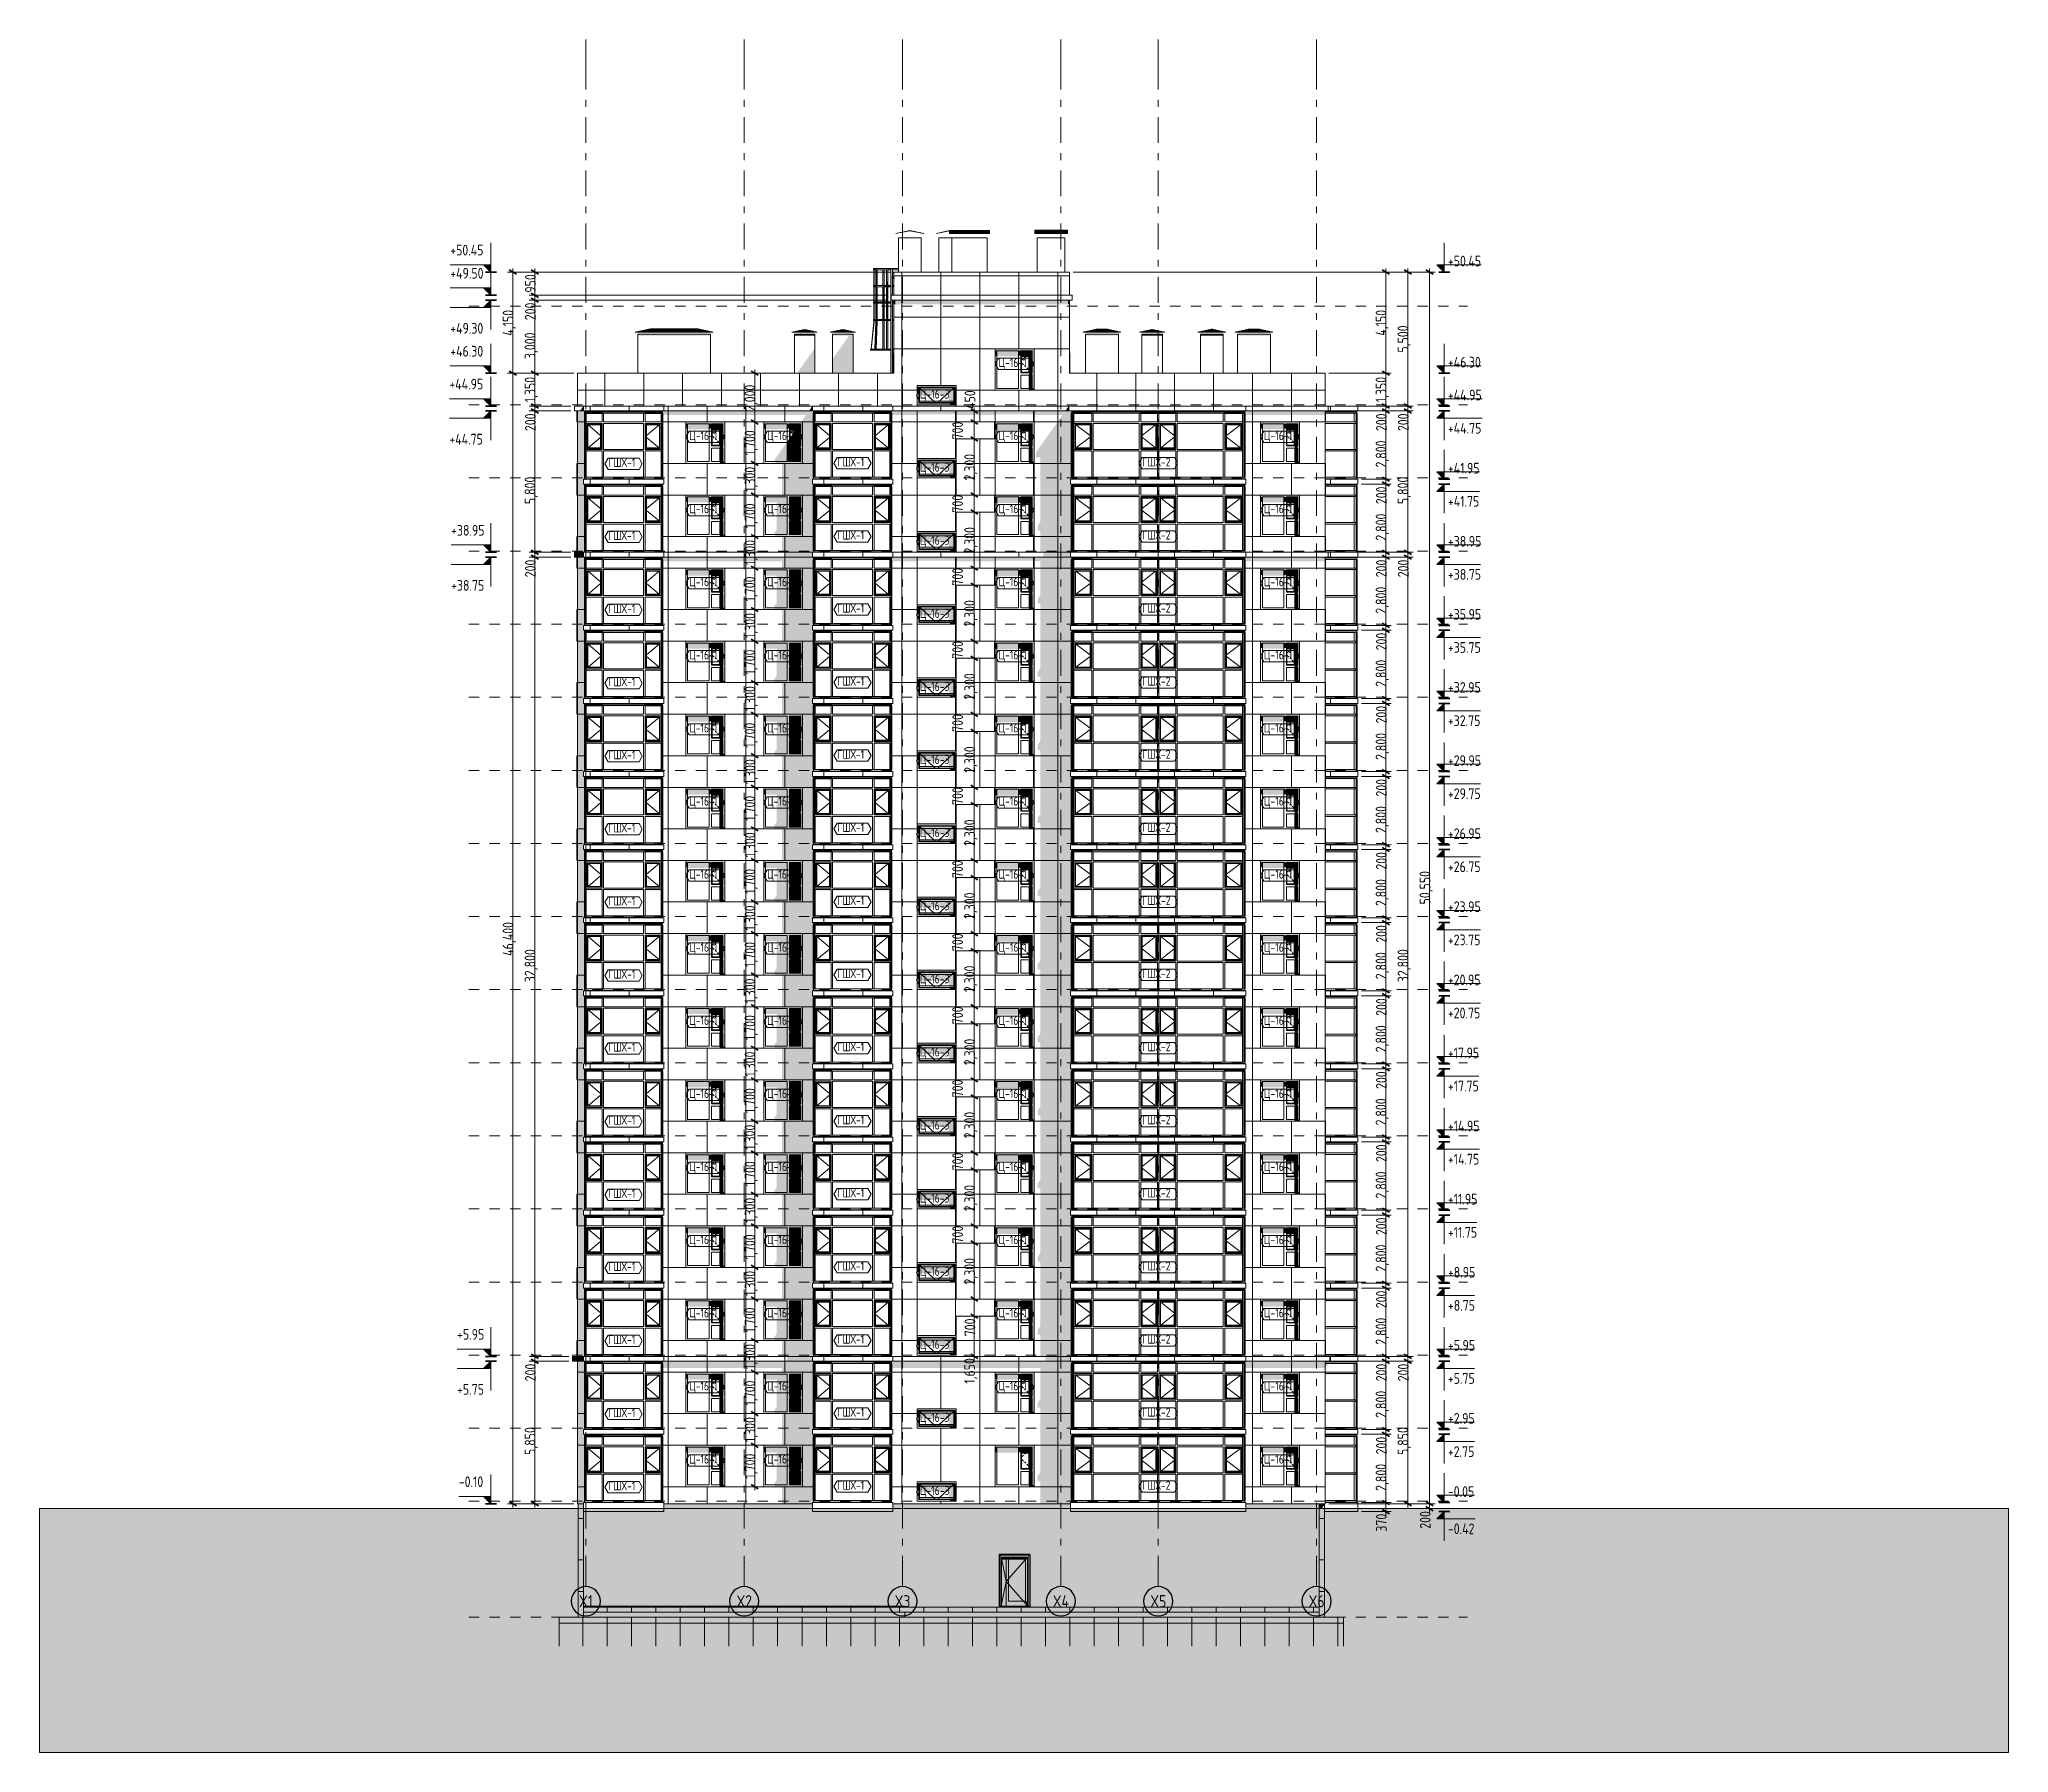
# Model space of a CAD drawing. Header units: millimetres. Extents: x 18162 to 7085488, y 72188 to 247925.
# Drawn here: x 4787503 to 4868352, y 72524 to 142837 of the extents above; entities that cross this region are included whole.
import ezdxf
from ezdxf.enums import TextEntityAlignment as Align

# ---------------------------------------------------------------- set-up
doc = ezdxf.new("R2010")
doc.units = ezdxf.units.MM
doc.header["$MEASUREMENT"] = 0
doc.linetypes.add('Dashed', pattern=[423.333333, 211.666667, -211.666667])
doc.linetypes.add('Double Dashed', pattern=[1093.611073, 529.166651, -211.666656, 141.111112, -211.666656])
for name, color, linetype in [('Archicad Doors', 7, 'Continuous'), ('Archicad Windows', 7, 'Continuous'), ('Drawing & Figure', 7, 'Continuous'), ('Finish - Wall', 7, 'Continuous'), ('Interior - Equipment', 7, 'Continuous'), ('Interior - Stair & Railing', 7, 'Continuous'), ('Shell - Roof', 7, 'Continuous'), ('Structural - Bearing', 7, 'Continuous'), ('Structural - Grid', 7, 'Continuous')]:
    doc.layers.add(name, color=color, linetype=linetype)
doc.styles.add('GENERATED_STYLE_3', font='', dxfattribs={"width": 0.8})
doc.styles.get('GENERATED_STYLE_3').set_extended_font_data('ISOCPEUR MON')
doc.dimstyles.new('GENERATED_STYLE__15', dxfattribs={"dimtxt": 440.00001, "dimasz": 228, "dimexe": 0.18, "dimexo": 150, "dimgap": 0, "dimtad": 1, "dimdec": 0, "dimzin": 0, "dimdsep": 46, "dimtxsty": 'GENERATED_STYLE_3', "dimblk": 'ARROWHEAD_2', "dimblk1": 'ARROWHEAD_2', "dimblk2": 'ARROWHEAD_2', "dimcen": 0.09, "dimclrd": 13, "dimclre": 13, "dimclrt": 13, "dimadec": 0, "dimazin": 0, "dimtfac": 1, "dimtdec": 4, "dimtmove": 0, "dimatfit": 3, "dimfxl": 1, "dimtolj": 1, "dimtzin": 0, "dimarcsym": 0})
doc.dimstyles.new('GENERATED_STYLE__16', dxfattribs={"dimtxt": 440.00001, "dimasz": 228, "dimexe": 0.18, "dimexo": 0.0625, "dimgap": 0, "dimtad": 1, "dimdec": 0, "dimzin": 0, "dimdsep": 46, "dimtxsty": 'GENERATED_STYLE_3', "dimblk": 'ARROWHEAD_2', "dimblk1": 'ARROWHEAD_2', "dimblk2": 'ARROWHEAD_2', "dimcen": 0.09, "dimse1": 1, "dimse2": 1, "dimclrd": 13, "dimclre": 13, "dimclrt": 13, "dimadec": 0, "dimazin": 0, "dimtfac": 1, "dimtdec": 4, "dimtmove": 0, "dimatfit": 3, "dimfxl": 1, "dimtolj": 1, "dimtzin": 0, "dimarcsym": 0})
pattern_1 = [(180, (4860813, 82836.7), (0, 1000), []), (90, (4860813, 82836.7), (1000, 0), [])]
pattern_2 = [(180, (4860813, 82836.7), (0, 1000), []), (90, (4860813, 82836.7), (1000, 0), [])]
pattern_3 = [(180, (4860813, 82836.7), (0, 1000), []), (90, (4860813, 82836.7), (1000, 0), [])]
pattern_4 = [(180, (4860813, 82836.7), (0, 1000), []), (90, (4860813, 82836.7), (1000, 0), [])]
pattern_5 = [(180, (4860813, 82836.7), (0, 1000), []), (90, (4860813, 82836.7), (1000, 0), [])]
pattern_6 = [(180, (4860813, 82836.7), (0, 1000), []), (90, (4860813, 82836.7), (1000, 0), [])]
pattern_7 = [(180, (4860813, 82836.7), (0, 1000), []), (90, (4860813, 82836.7), (1000, 0), [])]
pattern_8 = [(180, (4860813, 82836.7), (0, 1000), []), (90, (4860813, 82836.7), (1000, 0), [])]

msp = doc.modelspace()

# ---------------------------------------------------------------- texts
at = {"color": 13, "lineweight": 13, "char_height": 440, "attachment_point": 7, "style": 'GENERATED_STYLE_3'}
for s, insert in [('\\A1;{\\pql;\\fISOCPEUR MON|b0|i0|c0|p0;\\W0.800000;+50.45}', (4804371.8, 133968.9)), ('\\A1;{\\pql;\\fISOCPEUR MON|b0|i0|c0|p0;\\W0.800000;+49.50}', (4804371.8, 133018.9)), ('\\A1;{\\pql;\\fISOCPEUR MON|b0|i0|c0|p0;\\W0.800000;+50.45}', (4845331.3, 133518.9)), ('\\A1;{\\pql;\\fISOCPEUR MON|b0|i0|c0|p0;\\W0.800000;+49.30}', (4804371.8, 130758.9)), ('\\A1;{\\pql;\\fISOCPEUR MON|b0|i0|c0|p0;\\W0.800000;+46.30}', (4804371.8, 129818.9)), ('\\A1;{\\pql;\\fISOCPEUR MON|b0|i0|c0|p0;\\W0.800000;+46.30}', (4845331.3, 129368.9)), ('\\A1;{\\pql;\\fISOCPEUR MON|b0|i0|c0|p0;\\W0.800000;+44.95}', (4804336.6, 128468.9)), ('\\A1;{\\pql;\\fISOCPEUR MON|b0|i0|c0|p0;\\W0.800000;+44.95}', (4845331.3, 128018.9)), ('\\A1;{\\pql;\\fISOCPEUR MON|b0|i0|c0|p0;\\W0.800000;+44.75}', (4845331.3, 126658.9)), ('\\A1;{\\pql;\\fISOCPEUR MON|b0|i0|c0|p0;\\W0.800000;+44.75}', (4804336.6, 126208.9)), ('\\A1;{\\pql;\\fISOCPEUR MON|b0|i0|c0|p0;\\W0.800000;+41.95}', (4845331.3, 125018.9)), ('\\A1;{\\pql;\\fISOCPEUR MON|b0|i0|c0|p0;\\W0.800000;+41.75}', (4845331.3, 123658.9)), ('\\A1;{\\pql;\\fISOCPEUR MON|b0|i0|c0|p0;\\W0.800000;+38.95}', (4804406.9, 122468.9)), ('\\A1;{\\pql;\\fISOCPEUR MON|b0|i0|c0|p0;\\W0.800000;+38.95}', (4845331.3, 122018.9)), ('\\A1;{\\pql;\\fISOCPEUR MON|b0|i0|c0|p0;\\W0.800000;+38.75}', (4804406.9, 120208.9)), ('\\A1;{\\pql;\\fISOCPEUR MON|b0|i0|c0|p0;\\W0.800000;+38.75}', (4845331.3, 120658.9)), ('\\A1;{\\pql;\\fISOCPEUR MON|b0|i0|c0|p0;\\W0.800000;+35.95}', (4845331.3, 119018.9)), ('\\A1;{\\pql;\\fISOCPEUR MON|b0|i0|c0|p0;\\W0.800000;+35.75}', (4845331.3, 117658.9)), ('\\A1;{\\pql;\\fISOCPEUR MON|b0|i0|c0|p0;\\W0.800000;+32.95}', (4845331.3, 116018.9)), ('\\A1;{\\pql;\\fISOCPEUR MON|b0|i0|c0|p0;\\W0.800000;+32.75}', (4845331.3, 114658.9)), ('\\A1;{\\pql;\\fISOCPEUR MON|b0|i0|c0|p0;\\W0.800000;+29.95}', (4845331.3, 113018.9)), ('\\A1;{\\pql;\\fISOCPEUR MON|b0|i0|c0|p0;\\W0.800000;+29.75}', (4845331.3, 111658.9)), ('\\A1;{\\pql;\\fISOCPEUR MON|b0|i0|c0|p0;\\W0.800000;+26.95}', (4845331.3, 110018.9)), ('\\A1;{\\pql;\\fISOCPEUR MON|b0|i0|c0|p0;\\W0.800000;+26.75}', (4845331.3, 108658.9)), ('\\A1;{\\pql;\\fISOCPEUR MON|b0|i0|c0|p0;\\W0.800000;+23.95}', (4845331.3, 107018.9)), ('\\A1;{\\pql;\\fISOCPEUR MON|b0|i0|c0|p0;\\W0.800000;+23.75}', (4845331.3, 105658.9)), ('\\A1;{\\pql;\\fISOCPEUR MON|b0|i0|c0|p0;\\W0.800000;+20.95}', (4845331.3, 104018.9)), ('\\A1;{\\pql;\\fISOCPEUR MON|b0|i0|c0|p0;\\W0.800000;+20.75}', (4845331.3, 102658.9)), ('\\A1;{\\pql;\\fISOCPEUR MON|b0|i0|c0|p0;\\W0.800000;+17.95}', (4845331.3, 101018.9)), ('\\A1;{\\pql;\\fISOCPEUR MON|b0|i0|c0|p0;\\W0.800000;+17.75}', (4845331.3, 99658.9)), ('\\A1;{\\pql;\\fISOCPEUR MON|b0|i0|c0|p0;\\W0.800000;+14.95}', (4845331.3, 98018.9)), ('\\A1;{\\pql;\\fISOCPEUR MON|b0|i0|c0|p0;\\W0.800000;+14.75}', (4845331.3, 96658.9)), ('\\A1;{\\pql;\\fISOCPEUR MON|b0|i0|c0|p0;\\W0.800000;+11.95}', (4845331.3, 95018.9)), ('\\A1;{\\pql;\\fISOCPEUR MON|b0|i0|c0|p0;\\W0.800000;+11.75}', (4845331.3, 93658.9)), ('\\A1;{\\pql;\\fISOCPEUR MON|b0|i0|c0|p0;\\W0.800000;+8.95}', (4845331.3, 92018.9)), ('\\A1;{\\pql;\\fISOCPEUR MON|b0|i0|c0|p0;\\W0.800000;+8.75}', (4845331.3, 90658.9)), ('\\A1;{\\pql;\\fISOCPEUR MON|b0|i0|c0|p0;\\W0.800000;+5.95}', (4804652.8, 89468.9)), ('\\A1;{\\pql;\\fISOCPEUR MON|b0|i0|c0|p0;\\W0.800000;+5.95}', (4845331.3, 89018.9)), ('\\A1;{\\pql;\\fISOCPEUR MON|b0|i0|c0|p0;\\W0.800000;+5.75}', (4804652.8, 87208.9)), ('\\A1;{\\pql;\\fISOCPEUR MON|b0|i0|c0|p0;\\W0.800000;+5.75}', (4845331.3, 87658.9)), ('\\A1;{\\pql;\\fISOCPEUR MON|b0|i0|c0|p0;\\W0.800000;+2.95}', (4845331.3, 86018.9)), ('\\A1;{\\pql;\\fISOCPEUR MON|b0|i0|c0|p0;\\W0.800000;+2.75}', (4845331.3, 84658.9)), ('\\A1;{\\pql;\\fISOCPEUR MON|b0|i0|c0|p0;\\W0.800000;-0.10}', (4804723.1, 83418.9)), ('\\A1;{\\pql;\\fISOCPEUR MON|b0|i0|c0|p0;\\W0.800000;-0.05}', (4845331.3, 83018.9)), ('\\A1;{\\pql;\\fISOCPEUR MON|b0|i0|c0|p0;\\W0.800000;-0.42}', (4845331.3, 81488.9))]:
    msp.add_mtext(s, dxfattribs=dict(at, insert=insert))

# ---------------------------------------------------------------- blocks, each defined once
blk = doc.blocks.new('*X1769', base_point=(4860813, 82837))
at = {"layer": 'Structural - Bearing', "color": 8, "linetype": 'Continuous', "lineweight": 13}
for p, q in [((4809840, 82137), (4809620, 82137)), ((4809840, 80437), (4809620, 80437)), ((4809620, 80437), (4809840, 80437)), ((4809840, 79137), (4809620, 79137))]:
    blk.add_line(p, q, dxfattribs=at)
blk = doc.blocks.new('*X1770', base_point=(4860813, 82837))
at = {"layer": 'Structural - Bearing', "color": 8, "linetype": 'Continuous', "lineweight": 13}
for p, q in [((4840040, 82137), (4840260, 82137)), ((4840260, 80437), (4840040, 80437)), ((4840040, 80437), (4840260, 80437)), ((4840040, 79137), (4840260, 79137))]:
    blk.add_line(p, q, dxfattribs=at)
blk = doc.blocks.new('*X1771', base_point=(4860813, 82837))
at = {"layer": 'Structural - Bearing', "color": 7, "linetype": 'Continuous', "lineweight": 9}
for p, q in [((4819713, 91787), (4819713, 91587)), ((4821313, 91787), (4821313, 91587))]:
    blk.add_line(p, q, dxfattribs=at)
blk = doc.blocks.new('*X1772', base_point=(4860813, 82837))
at = {"layer": 'Structural - Bearing', "color": 8, "linetype": 'Continuous', "lineweight": 13}
for p, q in [((4813313, 94737), (4813313, 92437)), ((4814913, 94737), (4814913, 94137)), ((4816513, 94737), (4816513, 92437)), ((4818113, 94737), (4818113, 94137)), ((4822913, 94737), (4822913, 92437)), ((4809590, 94137), (4809613, 94137)), ((4809613, 94137), (4809877, 94137)), ((4810113, 94587), (4810113, 94557)), ((4811713, 94587), (4811713, 94557)), ((4813102, 94137), (4813313, 94137)), ((4813313, 94137), (4814040, 94137)), ((4815640, 94137), (4816013, 94137)), ((4816013, 94137), (4816513, 94137)), ((4816513, 94137), (4817240, 94137)), ((4818840, 94137), (4819213, 94137)), ((4819213, 94137), (4819277, 94137)), ((4819713, 94587), (4819713, 94557)), ((4821313, 94587), (4821313, 94557)), ((4822502, 94137), (4822913, 94137)), ((4822913, 94137), (4823540, 94137)), ((4809590, 92437), (4809613, 92437)), ((4809613, 92437), (4809590, 92437)), ((4809877, 92437), (4809613, 92437)), ((4809613, 92437), (4809877, 92437)), ((4813313, 92437), (4813102, 92437)), ((4813102, 92437), (4813313, 92437)), ((4813313, 92437), (4814040, 92437)), ((4813313, 92437), (4813313, 91837)), ((4814040, 92437), (4813313, 92437)), ((4814913, 92437), (4814913, 91837)), ((4816013, 92437), (4815640, 92437)), ((4816513, 92437), (4816013, 92437)), ((4816013, 92437), (4816513, 92437)), ((4816513, 92437), (4817240, 92437)), ((4816513, 92437), (4816513, 91837)), ((4817240, 92437), (4816513, 92437)), ((4818113, 92437), (4818113, 91837)), ((4819213, 92437), (4818840, 92437)), ((4819277, 92437), (4819213, 92437)), ((4819213, 92437), (4819277, 92437)), ((4822913, 92437), (4822502, 92437)), ((4822502, 92437), (4822913, 92437)), ((4822913, 92437), (4823540, 92437)), ((4822913, 92437), (4822913, 91837)), ((4823540, 92437), (4822913, 92437)), ((4810113, 91807), (4810113, 91787)), ((4811713, 91807), (4811713, 91787)), ((4813313, 91837), (4813313, 91737)), ((4814913, 91837), (4814913, 91737)), ((4816513, 91837), (4816513, 91737)), ((4818113, 91837), (4818113, 91737)), ((4819713, 91807), (4819713, 91787)), ((4821313, 91807), (4821313, 91787)), ((4822913, 91837), (4822913, 91737))]:
    blk.add_line(p, q, dxfattribs=at)
blk = doc.blocks.new('*X1773', base_point=(4860813, 82837))
at = {"layer": 'Structural - Bearing', "color": 8, "linetype": 'Continuous', "lineweight": 13}
for p, q in [((4826113, 93437), (4826113, 92437)), ((4825140, 92437), (4825613, 92437)), ((4825613, 92437), (4825140, 92437)), ((4826113, 92437), (4825613, 92437)), ((4825613, 92437), (4826113, 92437)), ((4826113, 92437), (4826740, 92437)), ((4826113, 92437), (4826113, 91837)), ((4826740, 92437), (4826113, 92437)), ((4826113, 91837), (4826113, 91737))]:
    blk.add_line(p, q, dxfattribs=at)
blk = doc.blocks.new('*X1774', base_point=(4860813, 82837))
at = {"layer": 'Structural - Bearing', "color": 8, "linetype": 'Continuous', "lineweight": 13}
for p, q in [((4826113, 94737), (4826113, 94137)), ((4825140, 94137), (4825613, 94137)), ((4825613, 94137), (4826113, 94137)), ((4826113, 94137), (4826740, 94137))]:
    blk.add_line(p, q, dxfattribs=at)
blk = doc.blocks.new('*X1775', base_point=(4860813, 82837))
at = {"layer": 'Structural - Bearing', "color": 8, "linetype": 'Continuous', "lineweight": 13}
for p, q in [((4829313, 94737), (4829313, 92437)), ((4828340, 94137), (4828813, 94137)), ((4828813, 94137), (4829313, 94137)), ((4829313, 94137), (4829870, 94137)), ((4830913, 94587), (4830913, 94557)), ((4832513, 94587), (4832513, 94557)), ((4828340, 92437), (4828813, 92437)), ((4828813, 92437), (4828340, 92437)), ((4829313, 92437), (4828813, 92437)), ((4828813, 92437), (4829313, 92437)), ((4829313, 92437), (4829870, 92437)), ((4829313, 92437), (4829313, 91837)), ((4829870, 92437), (4829313, 92437)), ((4829313, 91837), (4829313, 91737)), ((4830913, 91807), (4830913, 91787)), ((4832513, 91807), (4832513, 91787))]:
    blk.add_line(p, q, dxfattribs=at)
blk = doc.blocks.new('*X1776', base_point=(4860813, 82837))
at = {"layer": 'Structural - Bearing', "color": 8, "linetype": 'Continuous', "lineweight": 13}
for p, q in [((4837313, 94737), (4837313, 92437)), ((4838913, 94737), (4838913, 94137)), ((4834113, 94587), (4834113, 94557)), ((4835713, 94587), (4835713, 94557)), ((4837009, 94137), (4837313, 94137)), ((4837313, 94137), (4837640, 94137)), ((4839240, 94137), (4840013, 94137)), ((4840013, 94137), (4840290, 94137)), ((4837313, 92437), (4837009, 92437)), ((4837009, 92437), (4837313, 92437)), ((4837313, 92437), (4837640, 92437)), ((4837313, 92437), (4837313, 91837)), ((4837640, 92437), (4837313, 92437)), ((4838913, 92437), (4840013, 92437)), ((4838913, 92437), (4838913, 91837)), ((4840013, 92437), (4839240, 92437)), ((4840290, 92437), (4840013, 92437)), ((4840013, 92437), (4840290, 92437)), ((4834113, 91807), (4834113, 91787)), ((4835713, 91807), (4835713, 91787)), ((4837313, 91837), (4837313, 91737)), ((4838913, 91837), (4838913, 91737))]:
    blk.add_line(p, q, dxfattribs=at)
blk = doc.blocks.new('*X1777', base_point=(4860813, 82837))
at = {"layer": 'Structural - Bearing', "color": 7, "linetype": 'Continuous', "lineweight": 9}
for p, q in [((4810113, 91787), (4810113, 91587)), ((4811713, 91787), (4811713, 91587))]:
    blk.add_line(p, q, dxfattribs=at)
blk = doc.blocks.new('*X1778', base_point=(4860813, 82837))
at = {"layer": 'Structural - Bearing', "color": 7, "linetype": 'Continuous', "lineweight": 9}
blk.add_line((4840513, 91787), (4840513, 91587), dxfattribs=at)
blk = doc.blocks.new('*X1779', base_point=(4860813, 82837))
at = {"layer": 'Structural - Bearing', "color": 7, "linetype": 'Continuous', "lineweight": 9}
for p, q in [((4819713, 94787), (4819713, 94587)), ((4821313, 94787), (4821313, 94587))]:
    blk.add_line(p, q, dxfattribs=at)
blk = doc.blocks.new('*X1780', base_point=(4860813, 82837))
at = {"layer": 'Structural - Bearing', "color": 8, "linetype": 'Continuous', "lineweight": 13}
for p, q in [((4809590, 97137), (4809613, 97137)), ((4809613, 97137), (4809877, 97137)), ((4810113, 97587), (4810113, 97557)), ((4811713, 97587), (4811713, 97557)), ((4813102, 97137), (4813313, 97137)), ((4813313, 97737), (4813313, 95437)), ((4813313, 97137), (4814040, 97137)), ((4814913, 97737), (4814913, 97137)), ((4815640, 97137), (4816013, 97137)), ((4816013, 97137), (4816513, 97137)), ((4816513, 97737), (4816513, 95437)), ((4816513, 97137), (4817240, 97137)), ((4818113, 97737), (4818113, 97137)), ((4818840, 97137), (4819213, 97137)), ((4819213, 97137), (4819277, 97137)), ((4819713, 97587), (4819713, 97557)), ((4821313, 97587), (4821313, 97557)), ((4822502, 97137), (4822913, 97137)), ((4822913, 97737), (4822913, 95437)), ((4822913, 97137), (4823540, 97137)), ((4809590, 95437), (4809613, 95437)), ((4809613, 95437), (4809590, 95437)), ((4809877, 95437), (4809613, 95437)), ((4809613, 95437), (4809877, 95437)), ((4813313, 95437), (4813102, 95437)), ((4813102, 95437), (4813313, 95437)), ((4813313, 95437), (4814040, 95437)), ((4813313, 95437), (4813313, 94837)), ((4814040, 95437), (4813313, 95437)), ((4814913, 95437), (4814913, 94837)), ((4816013, 95437), (4815640, 95437)), ((4816513, 95437), (4816013, 95437)), ((4816013, 95437), (4816513, 95437)), ((4816513, 95437), (4817240, 95437)), ((4816513, 95437), (4816513, 94837)), ((4817240, 95437), (4816513, 95437)), ((4818113, 95437), (4818113, 94837)), ((4819213, 95437), (4818840, 95437)), ((4819277, 95437), (4819213, 95437)), ((4819213, 95437), (4819277, 95437)), ((4822913, 95437), (4822502, 95437)), ((4822502, 95437), (4822913, 95437)), ((4822913, 95437), (4823540, 95437)), ((4822913, 95437), (4822913, 94837)), ((4823540, 95437), (4822913, 95437)), ((4810113, 94807), (4810113, 94787)), ((4811713, 94807), (4811713, 94787)), ((4813313, 94837), (4813313, 94737)), ((4814913, 94837), (4814913, 94737)), ((4816513, 94837), (4816513, 94737)), ((4818113, 94837), (4818113, 94737)), ((4822913, 94837), (4822913, 94737))]:
    blk.add_line(p, q, dxfattribs=at)
blk = doc.blocks.new('*X1781', base_point=(4860813, 82837))
at = {"layer": 'Structural - Bearing', "color": 8, "linetype": 'Continuous', "lineweight": 13}
blk.add_line((4819713, 94807), (4819713, 94787), dxfattribs=at)
blk = doc.blocks.new('*X1782', base_point=(4860813, 82837))
at = {"layer": 'Structural - Bearing', "color": 8, "linetype": 'Continuous', "lineweight": 13}
blk.add_line((4821313, 94807), (4821313, 94787), dxfattribs=at)
blk = doc.blocks.new('*X1784', base_point=(4860813, 82837))
at = {"layer": 'Structural - Bearing', "color": 8, "linetype": 'Continuous', "lineweight": 13}
for p, q in [((4825140, 97137), (4825613, 97137)), ((4825613, 97137), (4826113, 97137)), ((4826113, 97737), (4826113, 97137)), ((4826113, 97137), (4826740, 97137))]:
    blk.add_line(p, q, dxfattribs=at)
blk = doc.blocks.new('*X1785', base_point=(4860813, 82837))
at = {"layer": 'Structural - Bearing', "color": 8, "linetype": 'Continuous', "lineweight": 13}
for p, q in [((4826113, 96437), (4826113, 95437)), ((4825140, 95437), (4825613, 95437)), ((4825613, 95437), (4825140, 95437)), ((4826113, 95437), (4825613, 95437)), ((4825613, 95437), (4826113, 95437)), ((4826113, 95437), (4826740, 95437)), ((4826113, 95437), (4826113, 94837)), ((4826740, 95437), (4826113, 95437)), ((4826113, 94837), (4826113, 94737))]:
    blk.add_line(p, q, dxfattribs=at)
blk = doc.blocks.new('*X1786', base_point=(4860813, 82837))
at = {"layer": 'Structural - Bearing', "color": 8, "linetype": 'Continuous', "lineweight": 13}
for p, q in [((4828340, 97137), (4828813, 97137)), ((4828813, 97137), (4829313, 97137)), ((4829313, 97737), (4829313, 95437)), ((4829313, 97137), (4829870, 97137)), ((4830913, 97587), (4830913, 97557)), ((4832513, 97587), (4832513, 97557)), ((4828340, 95437), (4828813, 95437)), ((4828813, 95437), (4828340, 95437)), ((4829313, 95437), (4828813, 95437)), ((4828813, 95437), (4829313, 95437)), ((4829313, 95437), (4829870, 95437)), ((4829313, 95437), (4829313, 94837)), ((4829870, 95437), (4829313, 95437)), ((4829313, 94837), (4829313, 94737)), ((4830913, 94807), (4830913, 94787)), ((4832513, 94807), (4832513, 94787))]:
    blk.add_line(p, q, dxfattribs=at)
blk = doc.blocks.new('*X1787', base_point=(4860813, 82837))
at = {"layer": 'Structural - Bearing', "color": 8, "linetype": 'Continuous', "lineweight": 13}
for p, q in [((4834113, 97587), (4834113, 97557)), ((4835713, 97587), (4835713, 97557)), ((4837009, 97137), (4837313, 97137)), ((4837313, 97737), (4837313, 95437)), ((4837313, 97137), (4837640, 97137)), ((4838913, 97737), (4838913, 97137)), ((4839240, 97137), (4840013, 97137)), ((4840013, 97137), (4840290, 97137)), ((4837313, 95437), (4837009, 95437)), ((4837009, 95437), (4837313, 95437)), ((4837313, 95437), (4837640, 95437)), ((4837313, 95437), (4837313, 94837)), ((4837640, 95437), (4837313, 95437)), ((4838913, 95437), (4840013, 95437)), ((4838913, 95437), (4838913, 94837)), ((4840013, 95437), (4839240, 95437)), ((4840290, 95437), (4840013, 95437)), ((4840013, 95437), (4840290, 95437)), ((4834113, 94807), (4834113, 94787)), ((4835713, 94807), (4835713, 94787)), ((4837313, 94837), (4837313, 94737)), ((4838913, 94837), (4838913, 94737))]:
    blk.add_line(p, q, dxfattribs=at)
blk = doc.blocks.new('*X1788', base_point=(4860813, 82837))
at = {"layer": 'Structural - Bearing', "color": 7, "linetype": 'Continuous', "lineweight": 9}
for p, q in [((4810113, 94787), (4810113, 94587)), ((4811713, 94787), (4811713, 94587))]:
    blk.add_line(p, q, dxfattribs=at)
blk = doc.blocks.new('*X1789', base_point=(4860813, 82837))
at = {"layer": 'Structural - Bearing', "color": 7, "linetype": 'Continuous', "lineweight": 9}
blk.add_line((4840513, 94787), (4840513, 94587), dxfattribs=at)
blk = doc.blocks.new('*X1790', base_point=(4860813, 82837))
at = {"layer": 'Structural - Bearing', "color": 7, "linetype": 'Continuous', "lineweight": 9}
for p, q in [((4819713, 97787), (4819713, 97587)), ((4821313, 97787), (4821313, 97587))]:
    blk.add_line(p, q, dxfattribs=at)
blk = doc.blocks.new('*X1791', base_point=(4860813, 82837))
at = {"layer": 'Structural - Bearing', "color": 8, "linetype": 'Continuous', "lineweight": 13}
for p, q in [((4810113, 100587), (4810113, 100557)), ((4811713, 100587), (4811713, 100557)), ((4813313, 100737), (4813313, 98437)), ((4814913, 100737), (4814913, 100137)), ((4816513, 100737), (4816513, 98437)), ((4818113, 100737), (4818113, 100137)), ((4819713, 100587), (4819713, 100557)), ((4821313, 100587), (4821313, 100557)), ((4822913, 100737), (4822913, 98437)), ((4809590, 100137), (4809613, 100137)), ((4809613, 100137), (4809877, 100137)), ((4813102, 100137), (4813313, 100137)), ((4813313, 100137), (4814040, 100137)), ((4815640, 100137), (4816013, 100137)), ((4816013, 100137), (4816513, 100137)), ((4816513, 100137), (4817240, 100137)), ((4818840, 100137), (4819213, 100137)), ((4819213, 100137), (4819277, 100137)), ((4822502, 100137), (4822913, 100137)), ((4822913, 100137), (4823540, 100137)), ((4809590, 98437), (4809613, 98437)), ((4809613, 98437), (4809590, 98437)), ((4809877, 98437), (4809613, 98437)), ((4809613, 98437), (4809877, 98437)), ((4813313, 98437), (4813102, 98437)), ((4813102, 98437), (4813313, 98437)), ((4813313, 98437), (4814040, 98437)), ((4813313, 98437), (4813313, 97837)), ((4814040, 98437), (4813313, 98437)), ((4813313, 97837), (4813313, 97737)), ((4814913, 98437), (4814913, 97837)), ((4814913, 97837), (4814913, 97737)), ((4816013, 98437), (4815640, 98437)), ((4816513, 98437), (4816013, 98437)), ((4816013, 98437), (4816513, 98437)), ((4816513, 98437), (4817240, 98437)), ((4816513, 98437), (4816513, 97837)), ((4817240, 98437), (4816513, 98437)), ((4816513, 97837), (4816513, 97737)), ((4818113, 98437), (4818113, 97837)), ((4818113, 97837), (4818113, 97737)), ((4819213, 98437), (4818840, 98437)), ((4819277, 98437), (4819213, 98437)), ((4819213, 98437), (4819277, 98437)), ((4822913, 98437), (4822502, 98437)), ((4822502, 98437), (4822913, 98437)), ((4822913, 98437), (4823540, 98437)), ((4822913, 98437), (4822913, 97837)), ((4823540, 98437), (4822913, 98437)), ((4822913, 97837), (4822913, 97737)), ((4810113, 97807), (4810113, 97787)), ((4811713, 97807), (4811713, 97787)), ((4819713, 97807), (4819713, 97787)), ((4821313, 97807), (4821313, 97787))]:
    blk.add_line(p, q, dxfattribs=at)
blk = doc.blocks.new('*X1792', base_point=(4860813, 82837))
at = {"layer": 'Structural - Bearing', "color": 8, "linetype": 'Continuous', "lineweight": 13}
for p, q in [((4826113, 99437), (4826113, 98437)), ((4825140, 98437), (4825613, 98437)), ((4825613, 98437), (4825140, 98437)), ((4826113, 98437), (4825613, 98437)), ((4825613, 98437), (4826113, 98437)), ((4826113, 98437), (4826740, 98437)), ((4826113, 98437), (4826113, 97837)), ((4826740, 98437), (4826113, 98437)), ((4826113, 97837), (4826113, 97737))]:
    blk.add_line(p, q, dxfattribs=at)
blk = doc.blocks.new('*X1793', base_point=(4860813, 82837))
at = {"layer": 'Structural - Bearing', "color": 8, "linetype": 'Continuous', "lineweight": 13}
for p, q in [((4826113, 100737), (4826113, 100137)), ((4825140, 100137), (4825613, 100137)), ((4825613, 100137), (4826113, 100137)), ((4826113, 100137), (4826740, 100137))]:
    blk.add_line(p, q, dxfattribs=at)
blk = doc.blocks.new('*X1794', base_point=(4860813, 82837))
at = {"layer": 'Structural - Bearing', "color": 8, "linetype": 'Continuous', "lineweight": 13}
for p, q in [((4829313, 100737), (4829313, 98437)), ((4830913, 100587), (4830913, 100557)), ((4832513, 100587), (4832513, 100557)), ((4828340, 100137), (4828813, 100137)), ((4828813, 100137), (4829313, 100137)), ((4829313, 100137), (4829870, 100137)), ((4828340, 98437), (4828813, 98437)), ((4828813, 98437), (4828340, 98437)), ((4829313, 98437), (4828813, 98437)), ((4828813, 98437), (4829313, 98437)), ((4829313, 98437), (4829870, 98437)), ((4829313, 98437), (4829313, 97837)), ((4829870, 98437), (4829313, 98437)), ((4829313, 97837), (4829313, 97737)), ((4830913, 97807), (4830913, 97787)), ((4832513, 97807), (4832513, 97787))]:
    blk.add_line(p, q, dxfattribs=at)
blk = doc.blocks.new('*X1795', base_point=(4860813, 82837))
at = {"layer": 'Structural - Bearing', "color": 8, "linetype": 'Continuous', "lineweight": 13}
for p, q in [((4834113, 100587), (4834113, 100557)), ((4835713, 100587), (4835713, 100557)), ((4837313, 100737), (4837313, 98437)), ((4838913, 100737), (4838913, 100137)), ((4837009, 100137), (4837313, 100137)), ((4837313, 100137), (4837640, 100137)), ((4839240, 100137), (4840013, 100137)), ((4840013, 100137), (4840290, 100137)), ((4837313, 98437), (4837009, 98437)), ((4837009, 98437), (4837313, 98437)), ((4837313, 98437), (4837640, 98437)), ((4837313, 98437), (4837313, 97837)), ((4837640, 98437), (4837313, 98437)), ((4837313, 97837), (4837313, 97737)), ((4838913, 98437), (4840013, 98437)), ((4838913, 98437), (4838913, 97837)), ((4838913, 97837), (4838913, 97737)), ((4840013, 98437), (4839240, 98437)), ((4840290, 98437), (4840013, 98437)), ((4840013, 98437), (4840290, 98437)), ((4834113, 97807), (4834113, 97787)), ((4835713, 97807), (4835713, 97787))]:
    blk.add_line(p, q, dxfattribs=at)
blk = doc.blocks.new('*X1796', base_point=(4860813, 82837))
at = {"layer": 'Structural - Bearing', "color": 7, "linetype": 'Continuous', "lineweight": 9}
for p, q in [((4810113, 97787), (4810113, 97587)), ((4811713, 97787), (4811713, 97587))]:
    blk.add_line(p, q, dxfattribs=at)
blk = doc.blocks.new('*X1797', base_point=(4860813, 82837))
at = {"layer": 'Structural - Bearing', "color": 7, "linetype": 'Continuous', "lineweight": 9}
blk.add_line((4840513, 97787), (4840513, 97587), dxfattribs=at)
blk = doc.blocks.new('*X1798', base_point=(4860813, 82837))
at = {"layer": 'Structural - Bearing', "color": 8, "linetype": 'Continuous', "lineweight": 13}
for p, q in [((4810113, 103587), (4810113, 103557)), ((4811713, 103587), (4811713, 103557)), ((4813313, 103737), (4813313, 101437)), ((4814913, 103737), (4814913, 103137)), ((4816513, 103737), (4816513, 101437)), ((4818113, 103737), (4818113, 103137)), ((4819713, 103587), (4819713, 103557)), ((4821313, 103587), (4821313, 103557)), ((4822913, 103737), (4822913, 101437)), ((4809590, 103137), (4809613, 103137)), ((4809613, 103137), (4809877, 103137)), ((4813102, 103137), (4813313, 103137)), ((4813313, 103137), (4814040, 103137)), ((4815640, 103137), (4816013, 103137)), ((4816013, 103137), (4816513, 103137)), ((4816513, 103137), (4817240, 103137)), ((4818840, 103137), (4819213, 103137)), ((4819213, 103137), (4819277, 103137)), ((4822502, 103137), (4822913, 103137)), ((4822913, 103137), (4823540, 103137)), ((4809590, 101437), (4809613, 101437)), ((4809613, 101437), (4809590, 101437)), ((4809877, 101437), (4809613, 101437)), ((4809613, 101437), (4809877, 101437)), ((4813313, 101437), (4813102, 101437)), ((4813102, 101437), (4813313, 101437)), ((4813313, 101437), (4814040, 101437)), ((4813313, 101437), (4813313, 100837)), ((4814040, 101437), (4813313, 101437)), ((4814913, 101437), (4814913, 100837)), ((4816013, 101437), (4815640, 101437)), ((4816513, 101437), (4816013, 101437)), ((4816013, 101437), (4816513, 101437)), ((4816513, 101437), (4817240, 101437)), ((4816513, 101437), (4816513, 100837)), ((4817240, 101437), (4816513, 101437)), ((4818113, 101437), (4818113, 100837)), ((4819213, 101437), (4818840, 101437)), ((4819277, 101437), (4819213, 101437)), ((4819213, 101437), (4819277, 101437)), ((4822913, 101437), (4822502, 101437)), ((4822502, 101437), (4822913, 101437)), ((4822913, 101437), (4823540, 101437)), ((4822913, 101437), (4822913, 100837)), ((4823540, 101437), (4822913, 101437)), ((4810113, 100807), (4810113, 100787)), ((4811713, 100807), (4811713, 100787)), ((4813313, 100837), (4813313, 100737)), ((4814913, 100837), (4814913, 100737)), ((4816513, 100837), (4816513, 100737)), ((4818113, 100837), (4818113, 100737)), ((4819713, 100807), (4819713, 100787)), ((4821313, 100807), (4821313, 100787)), ((4822913, 100837), (4822913, 100737))]:
    blk.add_line(p, q, dxfattribs=at)
blk = doc.blocks.new('*X1799', base_point=(4860813, 82837))
at = {"layer": 'Structural - Bearing', "color": 8, "linetype": 'Continuous', "lineweight": 13}
for p, q in [((4826113, 102437), (4826113, 101437)), ((4825140, 101437), (4825613, 101437)), ((4825613, 101437), (4825140, 101437)), ((4826113, 101437), (4825613, 101437)), ((4825613, 101437), (4826113, 101437)), ((4826113, 101437), (4826740, 101437)), ((4826113, 101437), (4826113, 100837)), ((4826740, 101437), (4826113, 101437)), ((4826113, 100837), (4826113, 100737))]:
    blk.add_line(p, q, dxfattribs=at)
blk = doc.blocks.new('*X1800', base_point=(4860813, 82837))
at = {"layer": 'Structural - Bearing', "color": 8, "linetype": 'Continuous', "lineweight": 13}
for p, q in [((4826113, 103737), (4826113, 103137)), ((4825140, 103137), (4825613, 103137)), ((4825613, 103137), (4826113, 103137)), ((4826113, 103137), (4826740, 103137))]:
    blk.add_line(p, q, dxfattribs=at)
blk = doc.blocks.new('*X1801', base_point=(4860813, 82837))
at = {"layer": 'Structural - Bearing', "color": 8, "linetype": 'Continuous', "lineweight": 13}
for p, q in [((4829313, 103737), (4829313, 101437)), ((4830913, 103587), (4830913, 103557)), ((4832513, 103587), (4832513, 103557)), ((4828340, 103137), (4828813, 103137)), ((4828813, 103137), (4829313, 103137)), ((4829313, 103137), (4829870, 103137)), ((4828340, 101437), (4828813, 101437)), ((4828813, 101437), (4828340, 101437)), ((4829313, 101437), (4828813, 101437)), ((4828813, 101437), (4829313, 101437)), ((4829313, 101437), (4829870, 101437)), ((4829313, 101437), (4829313, 100837)), ((4829870, 101437), (4829313, 101437)), ((4829313, 100837), (4829313, 100737)), ((4830913, 100807), (4830913, 100787)), ((4832513, 100807), (4832513, 100787))]:
    blk.add_line(p, q, dxfattribs=at)
blk = doc.blocks.new('*X1802', base_point=(4860813, 82837))
at = {"layer": 'Structural - Bearing', "color": 8, "linetype": 'Continuous', "lineweight": 13}
for p, q in [((4834113, 103587), (4834113, 103557)), ((4835713, 103587), (4835713, 103557)), ((4837313, 103737), (4837313, 101437)), ((4838913, 103737), (4838913, 103137)), ((4837009, 103137), (4837313, 103137)), ((4837313, 103137), (4837640, 103137)), ((4839240, 103137), (4840013, 103137)), ((4840013, 103137), (4840290, 103137)), ((4837313, 101437), (4837009, 101437)), ((4837009, 101437), (4837313, 101437)), ((4837313, 101437), (4837640, 101437)), ((4837313, 101437), (4837313, 100837)), ((4837640, 101437), (4837313, 101437)), ((4838913, 101437), (4840013, 101437)), ((4838913, 101437), (4838913, 100837)), ((4840013, 101437), (4839240, 101437)), ((4840290, 101437), (4840013, 101437)), ((4840013, 101437), (4840290, 101437)), ((4834113, 100807), (4834113, 100787)), ((4835713, 100807), (4835713, 100787)), ((4837313, 100837), (4837313, 100737)), ((4838913, 100837), (4838913, 100737))]:
    blk.add_line(p, q, dxfattribs=at)
blk = doc.blocks.new('*X1803', base_point=(4860813, 82837))
at = {"layer": 'Structural - Bearing', "color": 7, "linetype": 'Continuous', "lineweight": 9}
for p, q in [((4819713, 100787), (4819713, 100587)), ((4821313, 100787), (4821313, 100587))]:
    blk.add_line(p, q, dxfattribs=at)
blk = doc.blocks.new('*X1804', base_point=(4860813, 82837))
at = {"layer": 'Structural - Bearing', "color": 7, "linetype": 'Continuous', "lineweight": 9}
for p, q in [((4810113, 100787), (4810113, 100587)), ((4811713, 100787), (4811713, 100587))]:
    blk.add_line(p, q, dxfattribs=at)
blk = doc.blocks.new('*X1805', base_point=(4860813, 82837))
at = {"layer": 'Structural - Bearing', "color": 7, "linetype": 'Continuous', "lineweight": 9}
blk.add_line((4840513, 100787), (4840513, 100587), dxfattribs=at)
blk = doc.blocks.new('*X1806', base_point=(4860813, 82837))
at = {"layer": 'Structural - Bearing', "color": 8, "linetype": 'Continuous', "lineweight": 13}
for p, q in [((4813313, 106737), (4813313, 104437)), ((4814913, 106737), (4814913, 106137)), ((4816513, 106737), (4816513, 104437)), ((4818113, 106737), (4818113, 106137)), ((4822913, 106737), (4822913, 104437)), ((4809590, 106137), (4809613, 106137)), ((4809613, 106137), (4809877, 106137)), ((4810113, 106587), (4810113, 106557)), ((4811713, 106587), (4811713, 106557)), ((4813102, 106137), (4813313, 106137)), ((4813313, 106137), (4814040, 106137)), ((4815640, 106137), (4816013, 106137)), ((4816013, 106137), (4816513, 106137)), ((4816513, 106137), (4817240, 106137)), ((4818840, 106137), (4819213, 106137)), ((4819213, 106137), (4819277, 106137)), ((4819713, 106587), (4819713, 106557)), ((4821313, 106587), (4821313, 106557)), ((4822502, 106137), (4822913, 106137)), ((4822913, 106137), (4823540, 106137)), ((4809590, 104437), (4809613, 104437)), ((4809613, 104437), (4809590, 104437)), ((4809877, 104437), (4809613, 104437)), ((4809613, 104437), (4809877, 104437)), ((4813313, 104437), (4813102, 104437)), ((4813102, 104437), (4813313, 104437)), ((4813313, 104437), (4814040, 104437)), ((4813313, 104437), (4813313, 103837)), ((4814040, 104437), (4813313, 104437)), ((4814913, 104437), (4814913, 103837)), ((4816013, 104437), (4815640, 104437)), ((4816513, 104437), (4816013, 104437)), ((4816013, 104437), (4816513, 104437)), ((4816513, 104437), (4817240, 104437)), ((4816513, 104437), (4816513, 103837)), ((4817240, 104437), (4816513, 104437)), ((4818113, 104437), (4818113, 103837)), ((4819213, 104437), (4818840, 104437)), ((4819277, 104437), (4819213, 104437)), ((4819213, 104437), (4819277, 104437)), ((4822913, 104437), (4822502, 104437)), ((4822502, 104437), (4822913, 104437)), ((4822913, 104437), (4823540, 104437)), ((4822913, 104437), (4822913, 103837)), ((4823540, 104437), (4822913, 104437)), ((4810113, 103807), (4810113, 103787)), ((4811713, 103807), (4811713, 103787)), ((4813313, 103837), (4813313, 103737)), ((4814913, 103837), (4814913, 103737)), ((4816513, 103837), (4816513, 103737)), ((4818113, 103837), (4818113, 103737)), ((4819713, 103807), (4819713, 103787)), ((4821313, 103807), (4821313, 103787)), ((4822913, 103837), (4822913, 103737))]:
    blk.add_line(p, q, dxfattribs=at)
blk = doc.blocks.new('*X1807', base_point=(4860813, 82837))
at = {"layer": 'Structural - Bearing', "color": 8, "linetype": 'Continuous', "lineweight": 13}
for p, q in [((4826113, 106737), (4826113, 106137)), ((4825140, 106137), (4825613, 106137)), ((4825613, 106137), (4826113, 106137)), ((4826113, 106137), (4826740, 106137))]:
    blk.add_line(p, q, dxfattribs=at)
blk = doc.blocks.new('*X1808', base_point=(4860813, 82837))
at = {"layer": 'Structural - Bearing', "color": 8, "linetype": 'Continuous', "lineweight": 13}
for p, q in [((4826113, 105437), (4826113, 104437)), ((4825140, 104437), (4825613, 104437)), ((4825613, 104437), (4825140, 104437)), ((4826113, 104437), (4825613, 104437)), ((4825613, 104437), (4826113, 104437)), ((4826113, 104437), (4826740, 104437)), ((4826113, 104437), (4826113, 103837)), ((4826740, 104437), (4826113, 104437)), ((4826113, 103837), (4826113, 103737))]:
    blk.add_line(p, q, dxfattribs=at)
blk = doc.blocks.new('*X1809', base_point=(4860813, 82837))
at = {"layer": 'Structural - Bearing', "color": 8, "linetype": 'Continuous', "lineweight": 13}
for p, q in [((4829313, 106737), (4829313, 104437)), ((4828340, 106137), (4828813, 106137)), ((4828813, 106137), (4829313, 106137)), ((4829313, 106137), (4829870, 106137)), ((4830913, 106587), (4830913, 106557)), ((4832513, 106587), (4832513, 106557)), ((4828340, 104437), (4828813, 104437)), ((4828813, 104437), (4828340, 104437)), ((4829313, 104437), (4828813, 104437)), ((4828813, 104437), (4829313, 104437)), ((4829313, 104437), (4829870, 104437)), ((4829313, 104437), (4829313, 103837)), ((4829870, 104437), (4829313, 104437)), ((4829313, 103837), (4829313, 103737)), ((4830913, 103807), (4830913, 103787)), ((4832513, 103807), (4832513, 103787))]:
    blk.add_line(p, q, dxfattribs=at)
blk = doc.blocks.new('*X1810', base_point=(4860813, 82837))
at = {"layer": 'Structural - Bearing', "color": 8, "linetype": 'Continuous', "lineweight": 13}
for p, q in [((4837313, 106737), (4837313, 104437)), ((4838913, 106737), (4838913, 106137)), ((4834113, 106587), (4834113, 106557)), ((4835713, 106587), (4835713, 106557)), ((4837009, 106137), (4837313, 106137)), ((4837313, 106137), (4837640, 106137)), ((4839240, 106137), (4840013, 106137)), ((4840013, 106137), (4840290, 106137)), ((4837313, 104437), (4837009, 104437)), ((4837009, 104437), (4837313, 104437)), ((4837313, 104437), (4837640, 104437)), ((4837313, 104437), (4837313, 103837)), ((4837640, 104437), (4837313, 104437)), ((4838913, 104437), (4840013, 104437)), ((4838913, 104437), (4838913, 103837)), ((4840013, 104437), (4839240, 104437)), ((4840290, 104437), (4840013, 104437)), ((4840013, 104437), (4840290, 104437)), ((4834113, 103807), (4834113, 103787)), ((4835713, 103807), (4835713, 103787)), ((4837313, 103837), (4837313, 103737)), ((4838913, 103837), (4838913, 103737))]:
    blk.add_line(p, q, dxfattribs=at)
blk = doc.blocks.new('*X1811', base_point=(4860813, 82837))
at = {"layer": 'Structural - Bearing', "color": 7, "linetype": 'Continuous', "lineweight": 9}
for p, q in [((4819713, 103787), (4819713, 103587)), ((4821313, 103787), (4821313, 103587))]:
    blk.add_line(p, q, dxfattribs=at)
blk = doc.blocks.new('*X1812', base_point=(4860813, 82837))
at = {"layer": 'Structural - Bearing', "color": 7, "linetype": 'Continuous', "lineweight": 9}
for p, q in [((4810113, 103787), (4810113, 103587)), ((4811713, 103787), (4811713, 103587))]:
    blk.add_line(p, q, dxfattribs=at)
blk = doc.blocks.new('*X1813', base_point=(4860813, 82837))
at = {"layer": 'Structural - Bearing', "color": 7, "linetype": 'Continuous', "lineweight": 9}
blk.add_line((4840513, 103787), (4840513, 103587), dxfattribs=at)
blk = doc.blocks.new('*X1814', base_point=(4860813, 82837))
at = {"layer": 'Structural - Bearing', "color": 7, "linetype": 'Continuous', "lineweight": 9}
for p, q in [((4819713, 106787), (4819713, 106587)), ((4821313, 106787), (4821313, 106587))]:
    blk.add_line(p, q, dxfattribs=at)
blk = doc.blocks.new('*X1815', base_point=(4860813, 82837))
at = {"layer": 'Structural - Bearing', "color": 8, "linetype": 'Continuous', "lineweight": 13}
for p, q in [((4810113, 109587), (4810113, 109557)), ((4811713, 109587), (4811713, 109557)), ((4813313, 109737), (4813313, 107437)), ((4814913, 109737), (4814913, 109137)), ((4816513, 109737), (4816513, 107437)), ((4818113, 109737), (4818113, 109137)), ((4819713, 109587), (4819713, 109557)), ((4821313, 109587), (4821313, 109557)), ((4822913, 109737), (4822913, 107437)), ((4809590, 109137), (4809613, 109137)), ((4809613, 109137), (4809877, 109137)), ((4813102, 109137), (4813313, 109137)), ((4813313, 109137), (4814040, 109137)), ((4815640, 109137), (4816013, 109137)), ((4816013, 109137), (4816513, 109137)), ((4816513, 109137), (4817240, 109137)), ((4818840, 109137), (4819213, 109137)), ((4819213, 109137), (4819277, 109137)), ((4822502, 109137), (4822913, 109137)), ((4822913, 109137), (4823540, 109137)), ((4809590, 107437), (4809613, 107437)), ((4809613, 107437), (4809590, 107437)), ((4809877, 107437), (4809613, 107437)), ((4809613, 107437), (4809877, 107437)), ((4810113, 106807), (4810113, 106787)), ((4811713, 106807), (4811713, 106787)), ((4813313, 107437), (4813102, 107437)), ((4813102, 107437), (4813313, 107437)), ((4813313, 107437), (4814040, 107437)), ((4813313, 107437), (4813313, 106837)), ((4814040, 107437), (4813313, 107437)), ((4813313, 106837), (4813313, 106737)), ((4814913, 107437), (4814913, 106837)), ((4814913, 106837), (4814913, 106737)), ((4816013, 107437), (4815640, 107437)), ((4816513, 107437), (4816013, 107437)), ((4816013, 107437), (4816513, 107437)), ((4816513, 107437), (4817240, 107437)), ((4816513, 107437), (4816513, 106837)), ((4817240, 107437), (4816513, 107437)), ((4816513, 106837), (4816513, 106737)), ((4818113, 107437), (4818113, 106837)), ((4818113, 106837), (4818113, 106737)), ((4819213, 107437), (4818840, 107437)), ((4819277, 107437), (4819213, 107437)), ((4819213, 107437), (4819277, 107437)), ((4819713, 106807), (4819713, 106787)), ((4821313, 106807), (4821313, 106787)), ((4822913, 107437), (4822502, 107437)), ((4822502, 107437), (4822913, 107437)), ((4822913, 107437), (4823540, 107437)), ((4822913, 107437), (4822913, 106837)), ((4823540, 107437), (4822913, 107437)), ((4822913, 106837), (4822913, 106737))]:
    blk.add_line(p, q, dxfattribs=at)
blk = doc.blocks.new('*X1816', base_point=(4860813, 82837))
at = {"layer": 'Structural - Bearing', "color": 8, "linetype": 'Continuous', "lineweight": 13}
for p, q in [((4826113, 108437), (4826113, 107437)), ((4825140, 107437), (4825613, 107437)), ((4825613, 107437), (4825140, 107437)), ((4826113, 107437), (4825613, 107437)), ((4825613, 107437), (4826113, 107437)), ((4826113, 107437), (4826740, 107437)), ((4826113, 107437), (4826113, 106837)), ((4826740, 107437), (4826113, 107437)), ((4826113, 106837), (4826113, 106737))]:
    blk.add_line(p, q, dxfattribs=at)
blk = doc.blocks.new('*X1817', base_point=(4860813, 82837))
at = {"layer": 'Structural - Bearing', "color": 8, "linetype": 'Continuous', "lineweight": 13}
for p, q in [((4826113, 109737), (4826113, 109137)), ((4825140, 109137), (4825613, 109137)), ((4825613, 109137), (4826113, 109137)), ((4826113, 109137), (4826740, 109137))]:
    blk.add_line(p, q, dxfattribs=at)
blk = doc.blocks.new('*X1818', base_point=(4860813, 82837))
at = {"layer": 'Structural - Bearing', "color": 8, "linetype": 'Continuous', "lineweight": 13}
for p, q in [((4829313, 109737), (4829313, 107437)), ((4830913, 109587), (4830913, 109557)), ((4832513, 109587), (4832513, 109557)), ((4828340, 109137), (4828813, 109137)), ((4828813, 109137), (4829313, 109137)), ((4829313, 109137), (4829870, 109137)), ((4828340, 107437), (4828813, 107437)), ((4828813, 107437), (4828340, 107437)), ((4829313, 107437), (4828813, 107437)), ((4828813, 107437), (4829313, 107437)), ((4829313, 107437), (4829870, 107437)), ((4829313, 107437), (4829313, 106837)), ((4829870, 107437), (4829313, 107437)), ((4829313, 106837), (4829313, 106737)), ((4830913, 106807), (4830913, 106787)), ((4832513, 106807), (4832513, 106787))]:
    blk.add_line(p, q, dxfattribs=at)
blk = doc.blocks.new('*X1819', base_point=(4860813, 82837))
at = {"layer": 'Structural - Bearing', "color": 8, "linetype": 'Continuous', "lineweight": 13}
for p, q in [((4834113, 109587), (4834113, 109557)), ((4835713, 109587), (4835713, 109557)), ((4837313, 109737), (4837313, 107437)), ((4838913, 109737), (4838913, 109137)), ((4837009, 109137), (4837313, 109137)), ((4837313, 109137), (4837640, 109137)), ((4839240, 109137), (4840013, 109137)), ((4840013, 109137), (4840290, 109137)), ((4834113, 106807), (4834113, 106787)), ((4835713, 106807), (4835713, 106787)), ((4837313, 107437), (4837009, 107437)), ((4837009, 107437), (4837313, 107437)), ((4837313, 107437), (4837640, 107437)), ((4837313, 107437), (4837313, 106837)), ((4837640, 107437), (4837313, 107437)), ((4837313, 106837), (4837313, 106737)), ((4838913, 107437), (4840013, 107437)), ((4838913, 107437), (4838913, 106837)), ((4838913, 106837), (4838913, 106737)), ((4840013, 107437), (4839240, 107437)), ((4840290, 107437), (4840013, 107437)), ((4840013, 107437), (4840290, 107437))]:
    blk.add_line(p, q, dxfattribs=at)
blk = doc.blocks.new('*X1820', base_point=(4860813, 82837))
at = {"layer": 'Structural - Bearing', "color": 7, "linetype": 'Continuous', "lineweight": 9}
for p, q in [((4810113, 106787), (4810113, 106587)), ((4811713, 106787), (4811713, 106587))]:
    blk.add_line(p, q, dxfattribs=at)
blk = doc.blocks.new('*X1821', base_point=(4860813, 82837))
at = {"layer": 'Structural - Bearing', "color": 7, "linetype": 'Continuous', "lineweight": 9}
blk.add_line((4840513, 106787), (4840513, 106587), dxfattribs=at)
blk = doc.blocks.new('*X1822', base_point=(4860813, 82837))
at = {"layer": 'Structural - Bearing', "color": 7, "linetype": 'Continuous', "lineweight": 9}
for p, q in [((4830913, 91787), (4830913, 91587)), ((4832513, 91787), (4832513, 91587)), ((4834113, 91787), (4834113, 91587)), ((4835713, 91787), (4835713, 91587))]:
    blk.add_line(p, q, dxfattribs=at)
blk = doc.blocks.new('*X1823', base_point=(4860813, 82837))
at = {"layer": 'Structural - Bearing', "color": 7, "linetype": 'Continuous', "lineweight": 9}
for p, q in [((4830913, 94787), (4830913, 94587)), ((4832513, 94787), (4832513, 94587)), ((4834113, 94787), (4834113, 94587)), ((4835713, 94787), (4835713, 94587))]:
    blk.add_line(p, q, dxfattribs=at)
blk = doc.blocks.new('*X1824', base_point=(4860813, 82837))
at = {"layer": 'Structural - Bearing', "color": 7, "linetype": 'Continuous', "lineweight": 9}
for p, q in [((4830913, 97787), (4830913, 97587)), ((4832513, 97787), (4832513, 97587)), ((4834113, 97787), (4834113, 97587)), ((4835713, 97787), (4835713, 97587))]:
    blk.add_line(p, q, dxfattribs=at)
blk = doc.blocks.new('*X1825', base_point=(4860813, 82837))
at = {"layer": 'Structural - Bearing', "color": 7, "linetype": 'Continuous', "lineweight": 9}
for p, q in [((4830913, 100787), (4830913, 100587)), ((4832513, 100787), (4832513, 100587)), ((4834113, 100787), (4834113, 100587)), ((4835713, 100787), (4835713, 100587))]:
    blk.add_line(p, q, dxfattribs=at)
blk = doc.blocks.new('*X1826', base_point=(4860813, 82837))
at = {"layer": 'Structural - Bearing', "color": 7, "linetype": 'Continuous', "lineweight": 9}
for p, q in [((4830913, 103787), (4830913, 103587)), ((4832513, 103787), (4832513, 103587)), ((4834113, 103787), (4834113, 103587)), ((4835713, 103787), (4835713, 103587))]:
    blk.add_line(p, q, dxfattribs=at)
blk = doc.blocks.new('*X1827', base_point=(4860813, 82837))
at = {"layer": 'Structural - Bearing', "color": 7, "linetype": 'Continuous', "lineweight": 9}
for p, q in [((4830913, 106787), (4830913, 106587)), ((4832513, 106787), (4832513, 106587)), ((4834113, 106787), (4834113, 106587)), ((4835713, 106787), (4835713, 106587))]:
    blk.add_line(p, q, dxfattribs=at)
blk = doc.blocks.new('*X1828', base_point=(4860813, 82837))
at = {"layer": 'Structural - Bearing', "color": 8, "linetype": 'Continuous', "lineweight": 13}
for p, q in [((4809590, 88137), (4809613, 88137)), ((4809613, 88137), (4809877, 88137)), ((4810113, 88587), (4810113, 88557)), ((4811713, 88587), (4811713, 88557)), ((4813102, 88137), (4813313, 88137)), ((4813313, 88587), (4813313, 86437)), ((4813313, 88137), (4814040, 88137)), ((4814913, 88587), (4814913, 88137)), ((4815640, 88137), (4816013, 88137)), ((4816013, 88137), (4816513, 88137)), ((4816513, 88587), (4816513, 86437)), ((4816513, 88137), (4817240, 88137)), ((4818113, 88587), (4818113, 88137)), ((4818840, 88137), (4819213, 88137)), ((4819213, 88137), (4819277, 88137)), ((4819713, 88587), (4819713, 88557)), ((4821313, 88587), (4821313, 88557)), ((4822502, 88137), (4822913, 88137)), ((4822913, 88587), (4822913, 86437)), ((4822913, 88137), (4824013, 88137)), ((4824013, 88137), (4824513, 88137)), ((4824513, 88587), (4824513, 86637)), ((4824513, 88137), (4825613, 88137)), ((4825613, 88137), (4826113, 88137)), ((4826113, 88587), (4826113, 86437)), ((4826113, 88137), (4826740, 88137)), ((4827713, 88587), (4827713, 88137)), ((4828340, 88137), (4828813, 88137)), ((4828813, 88137), (4829313, 88137)), ((4829313, 88587), (4829313, 86437)), ((4829313, 88137), (4829870, 88137)), ((4830913, 88587), (4830913, 88557)), ((4832513, 88587), (4832513, 88557)), ((4809590, 86437), (4809613, 86437)), ((4809613, 86437), (4809590, 86437)), ((4809877, 86437), (4809613, 86437)), ((4809613, 86437), (4809877, 86437)), ((4813313, 86437), (4813102, 86437)), ((4813102, 86437), (4813313, 86437)), ((4813313, 86437), (4814040, 86437)), ((4813313, 86437), (4813313, 85837)), ((4814040, 86437), (4813313, 86437)), ((4813313, 85837), (4813313, 85737)), ((4814913, 86437), (4814913, 85837)), ((4814913, 85837), (4814913, 85737)), ((4816013, 86437), (4815640, 86437)), ((4816513, 86437), (4816013, 86437)), ((4816013, 86437), (4816513, 86437)), ((4816513, 86437), (4817240, 86437)), ((4816513, 86437), (4816513, 85837)), ((4817240, 86437), (4816513, 86437)), ((4816513, 85837), (4816513, 85737)), ((4818113, 86437), (4818113, 85837)), ((4818113, 85837), (4818113, 85737)), ((4819213, 86437), (4818840, 86437)), ((4819277, 86437), (4819213, 86437)), ((4819213, 86437), (4819277, 86437)), ((4822913, 86437), (4822502, 86437)), ((4822502, 86437), (4822913, 86437)), ((4822913, 86437), (4823540, 86437)), ((4822913, 86437), (4822913, 85837)), ((4823540, 86437), (4822913, 86437)), ((4822913, 85837), (4822913, 85737)), ((4824513, 85837), (4824513, 85737)), ((4825140, 86437), (4825613, 86437)), ((4825613, 86437), (4825140, 86437)), ((4826113, 86437), (4825613, 86437)), ((4825613, 86437), (4826113, 86437)), ((4826113, 86437), (4826740, 86437)), ((4826113, 86437), (4826113, 85837)), ((4826740, 86437), (4826113, 86437)), ((4826113, 85837), (4826113, 85737)), ((4827713, 86437), (4827713, 85837)), ((4827713, 85837), (4827713, 85737)), ((4828813, 86437), (4828340, 86437)), ((4829313, 86437), (4828813, 86437)), ((4828813, 86437), (4829313, 86437)), ((4829313, 86437), (4829870, 86437)), ((4829313, 86437), (4829313, 85837)), ((4829870, 86437), (4829313, 86437)), ((4829313, 85837), (4829313, 85737))]:
    blk.add_line(p, q, dxfattribs=at)
blk = doc.blocks.new('*X1829', base_point=(4860813, 82837))
at = {"layer": 'Structural - Bearing', "color": 8, "linetype": 'Continuous', "lineweight": 13}
blk.add_line((4810113, 85807), (4810113, 85787), dxfattribs=at)
blk = doc.blocks.new('*X1830', base_point=(4860813, 82837))
at = {"layer": 'Structural - Bearing', "color": 8, "linetype": 'Continuous', "lineweight": 13}
blk.add_line((4811713, 85807), (4811713, 85787), dxfattribs=at)
blk = doc.blocks.new('*X1832', base_point=(4860813, 82837))
at = {"layer": 'Structural - Bearing', "color": 8, "linetype": 'Continuous', "lineweight": 13}
blk.add_line((4819713, 85807), (4819713, 85787), dxfattribs=at)
blk = doc.blocks.new('*X1833', base_point=(4860813, 82837))
at = {"layer": 'Structural - Bearing', "color": 8, "linetype": 'Continuous', "lineweight": 13}
blk.add_line((4821313, 85807), (4821313, 85787), dxfattribs=at)
blk = doc.blocks.new('*X1835', base_point=(4860813, 82837))
at = {"layer": 'Structural - Bearing', "color": 8, "linetype": 'Continuous', "lineweight": 13}
blk.add_line((4830913, 85807), (4830913, 85787), dxfattribs=at)
blk = doc.blocks.new('*X1837', base_point=(4860813, 82837))
at = {"layer": 'Structural - Bearing', "color": 8, "linetype": 'Continuous', "lineweight": 13}
blk.add_line((4832513, 85807), (4832513, 85787), dxfattribs=at)
blk = doc.blocks.new('*X1839', base_point=(4860813, 82837))
at = {"layer": 'Structural - Bearing', "color": 8, "linetype": 'Continuous', "lineweight": 13}
for p, q in [((4834113, 88587), (4834113, 88557)), ((4835713, 88587), (4835713, 88557)), ((4837009, 88137), (4837313, 88137)), ((4837313, 88587), (4837313, 86437)), ((4837313, 88137), (4837640, 88137)), ((4838913, 88587), (4838913, 88137)), ((4839240, 88137), (4840013, 88137)), ((4840013, 88137), (4840290, 88137)), ((4837313, 86437), (4837009, 86437)), ((4837009, 86437), (4837313, 86437)), ((4837313, 86437), (4837640, 86437)), ((4837313, 86437), (4837313, 85837)), ((4837640, 86437), (4837313, 86437)), ((4837313, 85837), (4837313, 85737)), ((4838913, 86437), (4840013, 86437)), ((4838913, 86437), (4838913, 85837)), ((4838913, 85837), (4838913, 85737)), ((4840013, 86437), (4839240, 86437)), ((4840290, 86437), (4840013, 86437)), ((4840013, 86437), (4840290, 86437))]:
    blk.add_line(p, q, dxfattribs=at)
blk = doc.blocks.new('*X1841', base_point=(4860813, 82837))
at = {"layer": 'Structural - Bearing', "color": 8, "linetype": 'Continuous', "lineweight": 13}
blk.add_line((4834113, 85807), (4834113, 85787), dxfattribs=at)
blk = doc.blocks.new('*X1842', base_point=(4860813, 82837))
at = {"layer": 'Structural - Bearing', "color": 8, "linetype": 'Continuous', "lineweight": 13}
blk.add_line((4835713, 85807), (4835713, 85787), dxfattribs=at)
blk = doc.blocks.new('*X1846', base_point=(4860813, 82837))
at = {"layer": 'Structural - Bearing', "color": 7, "linetype": 'Continuous', "lineweight": 9}
for p, q in [((4837313, 88787), (4837313, 88587)), ((4838913, 88787), (4838913, 88587))]:
    blk.add_line(p, q, dxfattribs=at)
blk = doc.blocks.new('*X1847', base_point=(4860813, 82837))
at = {"layer": 'Structural - Bearing', "color": 7, "linetype": 'Continuous', "lineweight": 9}
for p, q in [((4813313, 88787), (4813313, 88587)), ((4814913, 88787), (4814913, 88587)), ((4816513, 88787), (4816513, 88587)), ((4818113, 88787), (4818113, 88587))]:
    blk.add_line(p, q, dxfattribs=at)
blk = doc.blocks.new('*X1848', base_point=(4860813, 82837))
at = {"layer": 'Structural - Bearing', "color": 7, "linetype": 'Continuous', "lineweight": 9}
for p, q in [((4822913, 88787), (4822913, 88587)), ((4824513, 88787), (4824513, 88587)), ((4826113, 88787), (4826113, 88587)), ((4827713, 88787), (4827713, 88587)), ((4829313, 88787), (4829313, 88587))]:
    blk.add_line(p, q, dxfattribs=at)
blk = doc.blocks.new('*X1849', base_point=(4860813, 82837))
at = {"layer": 'Structural - Bearing', "color": 7, "linetype": 'Continuous', "lineweight": 9}
for p, q in [((4809570, 89437), (4809590, 89437)), ((4809590, 89437), (4809570, 89437))]:
    blk.add_line(p, q, dxfattribs=at)
blk = doc.blocks.new('*X1851', base_point=(4860813, 82837))
at = {"layer": 'Structural - Bearing', "color": 7, "linetype": 'Continuous', "lineweight": 9}
for p, q in [((4809570, 92437), (4809590, 92437)), ((4809590, 92437), (4809570, 92437))]:
    blk.add_line(p, q, dxfattribs=at)
blk = doc.blocks.new('*X1852', base_point=(4860813, 82837))
at = {"layer": 'Structural - Bearing', "color": 7, "linetype": 'Continuous', "lineweight": 9}
for p, q in [((4840310, 92437), (4840290, 92437)), ((4840290, 92437), (4840310, 92437))]:
    blk.add_line(p, q, dxfattribs=at)
blk = doc.blocks.new('*X1853', base_point=(4860813, 82837))
at = {"layer": 'Structural - Bearing', "color": 7, "linetype": 'Continuous', "lineweight": 9}
for p, q in [((4809570, 95437), (4809590, 95437)), ((4809590, 95437), (4809570, 95437))]:
    blk.add_line(p, q, dxfattribs=at)
blk = doc.blocks.new('*X1854', base_point=(4860813, 82837))
at = {"layer": 'Structural - Bearing', "color": 7, "linetype": 'Continuous', "lineweight": 9}
for p, q in [((4840310, 95437), (4840290, 95437)), ((4840290, 95437), (4840310, 95437))]:
    blk.add_line(p, q, dxfattribs=at)
blk = doc.blocks.new('*X1855', base_point=(4860813, 82837))
at = {"layer": 'Structural - Bearing', "color": 7, "linetype": 'Continuous', "lineweight": 9}
for p, q in [((4809570, 98437), (4809590, 98437)), ((4809590, 98437), (4809570, 98437))]:
    blk.add_line(p, q, dxfattribs=at)
blk = doc.blocks.new('*X1856', base_point=(4860813, 82837))
at = {"layer": 'Structural - Bearing', "color": 7, "linetype": 'Continuous', "lineweight": 9}
for p, q in [((4840310, 98437), (4840290, 98437)), ((4840290, 98437), (4840310, 98437))]:
    blk.add_line(p, q, dxfattribs=at)
blk = doc.blocks.new('*X1857', base_point=(4860813, 82837))
at = {"layer": 'Structural - Bearing', "color": 7, "linetype": 'Continuous', "lineweight": 9}
blk.add_line((4809590, 100137), (4809570, 100137), dxfattribs=at)
blk = doc.blocks.new('*X1858', base_point=(4860813, 82837))
at = {"layer": 'Structural - Bearing', "color": 7, "linetype": 'Continuous', "lineweight": 9}
blk.add_line((4840310, 100137), (4840290, 100137), dxfattribs=at)
blk = doc.blocks.new('*X1859', base_point=(4860813, 82837))
at = {"layer": 'Structural - Bearing', "color": 7, "linetype": 'Continuous', "lineweight": 9}
blk.add_line((4809590, 103137), (4809570, 103137), dxfattribs=at)
blk = doc.blocks.new('*X1860', base_point=(4860813, 82837))
at = {"layer": 'Structural - Bearing', "color": 7, "linetype": 'Continuous', "lineweight": 9}
blk.add_line((4840310, 103137), (4840290, 103137), dxfattribs=at)
blk = doc.blocks.new('*X1861', base_point=(4860813, 82837))
at = {"layer": 'Structural - Bearing', "color": 7, "linetype": 'Continuous', "lineweight": 9}
for p, q in [((4819713, 109787), (4819713, 109587)), ((4821313, 109787), (4821313, 109587))]:
    blk.add_line(p, q, dxfattribs=at)
blk = doc.blocks.new('*X1862', base_point=(4860813, 82837))
at = {"layer": 'Structural - Bearing', "color": 8, "linetype": 'Continuous', "lineweight": 13}
for p, q in [((4810113, 112587), (4810113, 112557)), ((4811713, 112587), (4811713, 112557)), ((4813313, 112737), (4813313, 110437)), ((4814913, 112737), (4814913, 112137)), ((4816513, 112737), (4816513, 110437)), ((4818113, 112737), (4818113, 112137)), ((4819713, 112587), (4819713, 112557)), ((4821313, 112587), (4821313, 112557)), ((4822913, 112737), (4822913, 110437)), ((4809590, 112137), (4809613, 112137)), ((4809613, 112137), (4809877, 112137)), ((4813102, 112137), (4813313, 112137)), ((4813313, 112137), (4814040, 112137)), ((4815640, 112137), (4816013, 112137)), ((4816013, 112137), (4816513, 112137)), ((4816513, 112137), (4817240, 112137)), ((4818840, 112137), (4819213, 112137)), ((4819213, 112137), (4819277, 112137)), ((4822502, 112137), (4822913, 112137)), ((4822913, 112137), (4823540, 112137)), ((4809590, 110437), (4809613, 110437)), ((4809613, 110437), (4809590, 110437)), ((4809877, 110437), (4809613, 110437)), ((4809613, 110437), (4809877, 110437)), ((4813313, 110437), (4813102, 110437)), ((4813102, 110437), (4813313, 110437)), ((4813313, 110437), (4814040, 110437)), ((4813313, 110437), (4813313, 109837)), ((4814040, 110437), (4813313, 110437)), ((4814913, 110437), (4814913, 109837)), ((4816013, 110437), (4815640, 110437)), ((4816513, 110437), (4816013, 110437)), ((4816013, 110437), (4816513, 110437)), ((4816513, 110437), (4817240, 110437)), ((4816513, 110437), (4816513, 109837)), ((4817240, 110437), (4816513, 110437)), ((4818113, 110437), (4818113, 109837)), ((4819213, 110437), (4818840, 110437)), ((4819277, 110437), (4819213, 110437)), ((4819213, 110437), (4819277, 110437)), ((4822913, 110437), (4822502, 110437)), ((4822502, 110437), (4822913, 110437)), ((4822913, 110437), (4823540, 110437)), ((4822913, 110437), (4822913, 109837)), ((4823540, 110437), (4822913, 110437)), ((4810113, 109807), (4810113, 109787)), ((4811713, 109807), (4811713, 109787)), ((4813313, 109837), (4813313, 109737)), ((4814913, 109837), (4814913, 109737)), ((4816513, 109837), (4816513, 109737)), ((4818113, 109837), (4818113, 109737)), ((4819713, 109807), (4819713, 109787)), ((4821313, 109807), (4821313, 109787)), ((4822913, 109837), (4822913, 109737))]:
    blk.add_line(p, q, dxfattribs=at)
blk = doc.blocks.new('*X1863', base_point=(4860813, 82837))
at = {"layer": 'Structural - Bearing', "color": 8, "linetype": 'Continuous', "lineweight": 13}
for p, q in [((4826113, 111437), (4826113, 110437)), ((4825140, 110437), (4825613, 110437)), ((4825613, 110437), (4825140, 110437)), ((4826113, 110437), (4825613, 110437)), ((4825613, 110437), (4826113, 110437)), ((4826113, 110437), (4826740, 110437)), ((4826113, 110437), (4826113, 109837)), ((4826740, 110437), (4826113, 110437)), ((4826113, 109837), (4826113, 109737))]:
    blk.add_line(p, q, dxfattribs=at)
blk = doc.blocks.new('*X1864', base_point=(4860813, 82837))
at = {"layer": 'Structural - Bearing', "color": 8, "linetype": 'Continuous', "lineweight": 13}
for p, q in [((4826113, 112737), (4826113, 112137)), ((4825140, 112137), (4825613, 112137)), ((4825613, 112137), (4826113, 112137)), ((4826113, 112137), (4826740, 112137))]:
    blk.add_line(p, q, dxfattribs=at)
blk = doc.blocks.new('*X1865', base_point=(4860813, 82837))
at = {"layer": 'Structural - Bearing', "color": 8, "linetype": 'Continuous', "lineweight": 13}
for p, q in [((4829313, 112737), (4829313, 110437)), ((4830913, 112587), (4830913, 112557)), ((4832513, 112587), (4832513, 112557)), ((4828340, 112137), (4828813, 112137)), ((4828813, 112137), (4829313, 112137)), ((4829313, 112137), (4829870, 112137)), ((4828340, 110437), (4828813, 110437)), ((4828813, 110437), (4828340, 110437)), ((4829313, 110437), (4828813, 110437)), ((4828813, 110437), (4829313, 110437)), ((4829313, 110437), (4829870, 110437)), ((4829313, 110437), (4829313, 109837)), ((4829870, 110437), (4829313, 110437)), ((4829313, 109837), (4829313, 109737)), ((4830913, 109807), (4830913, 109787)), ((4832513, 109807), (4832513, 109787))]:
    blk.add_line(p, q, dxfattribs=at)
blk = doc.blocks.new('*X1866', base_point=(4860813, 82837))
at = {"layer": 'Structural - Bearing', "color": 8, "linetype": 'Continuous', "lineweight": 13}
for p, q in [((4834113, 112587), (4834113, 112557)), ((4835713, 112587), (4835713, 112557)), ((4837313, 112737), (4837313, 110437)), ((4838913, 112737), (4838913, 112137)), ((4837009, 112137), (4837313, 112137)), ((4837313, 112137), (4837640, 112137)), ((4839240, 112137), (4840013, 112137)), ((4840013, 112137), (4840290, 112137)), ((4837313, 110437), (4837009, 110437)), ((4837009, 110437), (4837313, 110437)), ((4837313, 110437), (4837640, 110437)), ((4837313, 110437), (4837313, 109837)), ((4837640, 110437), (4837313, 110437)), ((4838913, 110437), (4840013, 110437)), ((4838913, 110437), (4838913, 109837)), ((4840013, 110437), (4839240, 110437)), ((4840290, 110437), (4840013, 110437)), ((4840013, 110437), (4840290, 110437)), ((4834113, 109807), (4834113, 109787)), ((4835713, 109807), (4835713, 109787)), ((4837313, 109837), (4837313, 109737)), ((4838913, 109837), (4838913, 109737))]:
    blk.add_line(p, q, dxfattribs=at)
blk = doc.blocks.new('*X1867', base_point=(4860813, 82837))
at = {"layer": 'Structural - Bearing', "color": 7, "linetype": 'Continuous', "lineweight": 9}
for p, q in [((4810113, 109787), (4810113, 109587)), ((4811713, 109787), (4811713, 109587))]:
    blk.add_line(p, q, dxfattribs=at)
blk = doc.blocks.new('*X1868', base_point=(4860813, 82837))
at = {"layer": 'Structural - Bearing', "color": 7, "linetype": 'Continuous', "lineweight": 9}
blk.add_line((4840513, 109787), (4840513, 109587), dxfattribs=at)
blk = doc.blocks.new('*X1869', base_point=(4860813, 82837))
at = {"layer": 'Structural - Bearing', "color": 7, "linetype": 'Continuous', "lineweight": 9}
blk.add_line((4809590, 106137), (4809570, 106137), dxfattribs=at)
blk = doc.blocks.new('*X1870', base_point=(4860813, 82837))
at = {"layer": 'Structural - Bearing', "color": 7, "linetype": 'Continuous', "lineweight": 9}
blk.add_line((4840310, 106137), (4840290, 106137), dxfattribs=at)
blk = doc.blocks.new('*X1871', base_point=(4860813, 82837))
at = {"layer": 'Structural - Bearing', "color": 7, "linetype": 'Continuous', "lineweight": 9}
for p, q in [((4830913, 109787), (4830913, 109587)), ((4832513, 109787), (4832513, 109587)), ((4834113, 109787), (4834113, 109587)), ((4835713, 109787), (4835713, 109587))]:
    blk.add_line(p, q, dxfattribs=at)
blk = doc.blocks.new('*X1872', base_point=(4860813, 82837))
at = {"layer": 'Structural - Bearing', "color": 8, "linetype": 'Continuous', "lineweight": 13}
for p, q in [((4813313, 115737), (4813313, 113437)), ((4814913, 115737), (4814913, 115137)), ((4816513, 115737), (4816513, 113437)), ((4818113, 115737), (4818113, 115137)), ((4822913, 115737), (4822913, 113437)), ((4809590, 115137), (4809613, 115137)), ((4809613, 115137), (4809877, 115137)), ((4810113, 115587), (4810113, 115557)), ((4811713, 115587), (4811713, 115557)), ((4813102, 115137), (4813313, 115137)), ((4813313, 115137), (4814040, 115137)), ((4815640, 115137), (4816013, 115137)), ((4816013, 115137), (4816513, 115137)), ((4816513, 115137), (4817240, 115137)), ((4818840, 115137), (4819213, 115137)), ((4819213, 115137), (4819277, 115137)), ((4819713, 115587), (4819713, 115557)), ((4821313, 115587), (4821313, 115557)), ((4822502, 115137), (4822913, 115137)), ((4822913, 115137), (4823540, 115137)), ((4809590, 113437), (4809613, 113437)), ((4809613, 113437), (4809590, 113437)), ((4809877, 113437), (4809613, 113437)), ((4809613, 113437), (4809877, 113437)), ((4813313, 113437), (4813102, 113437)), ((4813102, 113437), (4813313, 113437)), ((4813313, 113437), (4814040, 113437)), ((4813313, 113437), (4813313, 112837)), ((4814040, 113437), (4813313, 113437)), ((4814913, 113437), (4814913, 112837)), ((4816013, 113437), (4815640, 113437)), ((4816513, 113437), (4816013, 113437)), ((4816013, 113437), (4816513, 113437)), ((4816513, 113437), (4817240, 113437)), ((4816513, 113437), (4816513, 112837)), ((4817240, 113437), (4816513, 113437)), ((4818113, 113437), (4818113, 112837)), ((4819213, 113437), (4818840, 113437)), ((4819277, 113437), (4819213, 113437)), ((4819213, 113437), (4819277, 113437)), ((4822913, 113437), (4822502, 113437)), ((4822502, 113437), (4822913, 113437)), ((4822913, 113437), (4823540, 113437)), ((4822913, 113437), (4822913, 112837)), ((4823540, 113437), (4822913, 113437)), ((4810113, 112807), (4810113, 112787)), ((4811713, 112807), (4811713, 112787)), ((4813313, 112837), (4813313, 112737)), ((4814913, 112837), (4814913, 112737)), ((4816513, 112837), (4816513, 112737)), ((4818113, 112837), (4818113, 112737)), ((4819713, 112807), (4819713, 112787)), ((4821313, 112807), (4821313, 112787)), ((4822913, 112837), (4822913, 112737))]:
    blk.add_line(p, q, dxfattribs=at)
blk = doc.blocks.new('*X1873', base_point=(4860813, 82837))
at = {"layer": 'Structural - Bearing', "color": 8, "linetype": 'Continuous', "lineweight": 13}
for p, q in [((4826113, 114437), (4826113, 113437)), ((4825140, 113437), (4825613, 113437)), ((4825613, 113437), (4825140, 113437)), ((4826113, 113437), (4825613, 113437)), ((4825613, 113437), (4826113, 113437)), ((4826113, 113437), (4826740, 113437)), ((4826113, 113437), (4826113, 112837)), ((4826740, 113437), (4826113, 113437)), ((4826113, 112837), (4826113, 112737))]:
    blk.add_line(p, q, dxfattribs=at)
blk = doc.blocks.new('*X1874', base_point=(4860813, 82837))
at = {"layer": 'Structural - Bearing', "color": 8, "linetype": 'Continuous', "lineweight": 13}
for p, q in [((4826113, 115737), (4826113, 115137)), ((4825140, 115137), (4825613, 115137)), ((4825613, 115137), (4826113, 115137)), ((4826113, 115137), (4826740, 115137))]:
    blk.add_line(p, q, dxfattribs=at)
blk = doc.blocks.new('*X1875', base_point=(4860813, 82837))
at = {"layer": 'Structural - Bearing', "color": 8, "linetype": 'Continuous', "lineweight": 13}
for p, q in [((4829313, 115737), (4829313, 113437)), ((4828340, 115137), (4828813, 115137)), ((4828813, 115137), (4829313, 115137)), ((4829313, 115137), (4829870, 115137)), ((4830913, 115587), (4830913, 115557)), ((4832513, 115587), (4832513, 115557)), ((4828340, 113437), (4828813, 113437)), ((4828813, 113437), (4828340, 113437)), ((4829313, 113437), (4828813, 113437)), ((4828813, 113437), (4829313, 113437)), ((4829313, 113437), (4829870, 113437)), ((4829313, 113437), (4829313, 112837)), ((4829870, 113437), (4829313, 113437)), ((4829313, 112837), (4829313, 112737)), ((4830913, 112807), (4830913, 112787)), ((4832513, 112807), (4832513, 112787))]:
    blk.add_line(p, q, dxfattribs=at)
blk = doc.blocks.new('*X1876', base_point=(4860813, 82837))
at = {"layer": 'Structural - Bearing', "color": 8, "linetype": 'Continuous', "lineweight": 13}
for p, q in [((4837313, 115737), (4837313, 113437)), ((4838913, 115737), (4838913, 115137)), ((4834113, 115587), (4834113, 115557)), ((4835713, 115587), (4835713, 115557)), ((4837009, 115137), (4837313, 115137)), ((4837313, 115137), (4837640, 115137)), ((4839240, 115137), (4840013, 115137)), ((4840013, 115137), (4840290, 115137)), ((4837313, 113437), (4837009, 113437)), ((4837009, 113437), (4837313, 113437)), ((4837313, 113437), (4837640, 113437)), ((4837313, 113437), (4837313, 112837)), ((4837640, 113437), (4837313, 113437)), ((4838913, 113437), (4840013, 113437)), ((4838913, 113437), (4838913, 112837)), ((4840013, 113437), (4839240, 113437)), ((4840290, 113437), (4840013, 113437)), ((4840013, 113437), (4840290, 113437)), ((4834113, 112807), (4834113, 112787)), ((4835713, 112807), (4835713, 112787)), ((4837313, 112837), (4837313, 112737)), ((4838913, 112837), (4838913, 112737))]:
    blk.add_line(p, q, dxfattribs=at)
blk = doc.blocks.new('*X1877', base_point=(4860813, 82837))
at = {"layer": 'Structural - Bearing', "color": 7, "linetype": 'Continuous', "lineweight": 9}
for p, q in [((4819713, 112787), (4819713, 112587)), ((4821313, 112787), (4821313, 112587))]:
    blk.add_line(p, q, dxfattribs=at)
blk = doc.blocks.new('*X1878', base_point=(4860813, 82837))
at = {"layer": 'Structural - Bearing', "color": 7, "linetype": 'Continuous', "lineweight": 9}
for p, q in [((4810113, 112787), (4810113, 112587)), ((4811713, 112787), (4811713, 112587))]:
    blk.add_line(p, q, dxfattribs=at)
blk = doc.blocks.new('*X1879', base_point=(4860813, 82837))
at = {"layer": 'Structural - Bearing', "color": 7, "linetype": 'Continuous', "lineweight": 9}
blk.add_line((4840513, 112787), (4840513, 112587), dxfattribs=at)
blk = doc.blocks.new('*X1880', base_point=(4860813, 82837))
at = {"layer": 'Structural - Bearing', "color": 7, "linetype": 'Continuous', "lineweight": 9}
blk.add_line((4809590, 112137), (4809570, 112137), dxfattribs=at)
blk = doc.blocks.new('*X1881', base_point=(4860813, 82837))
at = {"layer": 'Structural - Bearing', "color": 7, "linetype": 'Continuous', "lineweight": 9}
blk.add_line((4840310, 112137), (4840290, 112137), dxfattribs=at)
blk = doc.blocks.new('*X1882', base_point=(4860813, 82837))
at = {"layer": 'Structural - Bearing', "color": 7, "linetype": 'Continuous', "lineweight": 9}
for p, q in [((4830913, 112787), (4830913, 112587)), ((4832513, 112787), (4832513, 112587)), ((4834113, 112787), (4834113, 112587)), ((4835713, 112787), (4835713, 112587))]:
    blk.add_line(p, q, dxfattribs=at)
blk = doc.blocks.new('*X1883', base_point=(4860813, 82837))
at = {"layer": 'Structural - Bearing', "color": 8, "linetype": 'Continuous', "lineweight": 13}
for p, q in [((4809590, 118137), (4809613, 118137)), ((4809613, 118137), (4809877, 118137)), ((4810113, 118587), (4810113, 118557)), ((4811713, 118587), (4811713, 118557)), ((4813102, 118137), (4813313, 118137)), ((4813313, 118737), (4813313, 116437)), ((4813313, 118137), (4814040, 118137)), ((4814913, 118737), (4814913, 118137)), ((4815640, 118137), (4816013, 118137)), ((4816013, 118137), (4816513, 118137)), ((4816513, 118737), (4816513, 116437)), ((4816513, 118137), (4817240, 118137)), ((4818113, 118737), (4818113, 118137)), ((4818840, 118137), (4819213, 118137)), ((4819213, 118137), (4819277, 118137)), ((4819713, 118587), (4819713, 118557)), ((4821313, 118587), (4821313, 118557)), ((4822502, 118137), (4822913, 118137)), ((4822913, 118737), (4822913, 116437)), ((4822913, 118137), (4823540, 118137)), ((4809590, 116437), (4809613, 116437)), ((4809613, 116437), (4809590, 116437)), ((4809877, 116437), (4809613, 116437)), ((4809613, 116437), (4809877, 116437)), ((4813313, 116437), (4813102, 116437)), ((4813102, 116437), (4813313, 116437)), ((4813313, 116437), (4814040, 116437)), ((4813313, 116437), (4813313, 115837)), ((4814040, 116437), (4813313, 116437)), ((4814913, 116437), (4814913, 115837)), ((4816013, 116437), (4815640, 116437)), ((4816513, 116437), (4816013, 116437)), ((4816013, 116437), (4816513, 116437)), ((4816513, 116437), (4817240, 116437)), ((4816513, 116437), (4816513, 115837)), ((4817240, 116437), (4816513, 116437)), ((4818113, 116437), (4818113, 115837)), ((4819213, 116437), (4818840, 116437)), ((4819277, 116437), (4819213, 116437)), ((4819213, 116437), (4819277, 116437)), ((4822913, 116437), (4822502, 116437)), ((4822502, 116437), (4822913, 116437)), ((4822913, 116437), (4823540, 116437)), ((4822913, 116437), (4822913, 115837)), ((4823540, 116437), (4822913, 116437)), ((4810113, 115807), (4810113, 115787)), ((4811713, 115807), (4811713, 115787)), ((4813313, 115837), (4813313, 115737)), ((4814913, 115837), (4814913, 115737)), ((4816513, 115837), (4816513, 115737)), ((4818113, 115837), (4818113, 115737)), ((4819713, 115807), (4819713, 115787)), ((4821313, 115807), (4821313, 115787)), ((4822913, 115837), (4822913, 115737))]:
    blk.add_line(p, q, dxfattribs=at)
blk = doc.blocks.new('*X1884', base_point=(4860813, 82837))
at = {"layer": 'Structural - Bearing', "color": 8, "linetype": 'Continuous', "lineweight": 13}
for p, q in [((4826113, 117437), (4826113, 116437)), ((4825140, 116437), (4825613, 116437)), ((4825613, 116437), (4825140, 116437)), ((4826113, 116437), (4825613, 116437)), ((4825613, 116437), (4826113, 116437)), ((4826113, 116437), (4826740, 116437)), ((4826113, 116437), (4826113, 115837)), ((4826740, 116437), (4826113, 116437)), ((4826113, 115837), (4826113, 115737))]:
    blk.add_line(p, q, dxfattribs=at)
blk = doc.blocks.new('*X1885', base_point=(4860813, 82837))
at = {"layer": 'Structural - Bearing', "color": 8, "linetype": 'Continuous', "lineweight": 13}
blk.add_line((4826113, 118737), (4826113, 118137), dxfattribs=at)
blk = doc.blocks.new('*X1886', base_point=(4860813, 82837))
at = {"layer": 'Structural - Bearing', "color": 8, "linetype": 'Continuous', "lineweight": 13}
for p, q in [((4828340, 118137), (4828813, 118137)), ((4828813, 118137), (4829313, 118137)), ((4829313, 118737), (4829313, 116437)), ((4829313, 118137), (4829870, 118137)), ((4830913, 118587), (4830913, 118557)), ((4832513, 118587), (4832513, 118557)), ((4828340, 116437), (4828813, 116437)), ((4828813, 116437), (4828340, 116437)), ((4829313, 116437), (4828813, 116437)), ((4828813, 116437), (4829313, 116437)), ((4829313, 116437), (4829870, 116437)), ((4829313, 116437), (4829313, 115837)), ((4829870, 116437), (4829313, 116437)), ((4829313, 115837), (4829313, 115737)), ((4830913, 115807), (4830913, 115787)), ((4832513, 115807), (4832513, 115787))]:
    blk.add_line(p, q, dxfattribs=at)
blk = doc.blocks.new('*X1887', base_point=(4860813, 82837))
at = {"layer": 'Structural - Bearing', "color": 8, "linetype": 'Continuous', "lineweight": 13}
for p, q in [((4834113, 118587), (4834113, 118557)), ((4835713, 118587), (4835713, 118557)), ((4837009, 118137), (4837313, 118137)), ((4837313, 118737), (4837313, 116437)), ((4837313, 118137), (4837640, 118137)), ((4838913, 118737), (4838913, 118137)), ((4839240, 118137), (4840013, 118137)), ((4840013, 118137), (4840290, 118137)), ((4837313, 116437), (4837009, 116437)), ((4837009, 116437), (4837313, 116437)), ((4837313, 116437), (4837640, 116437)), ((4837313, 116437), (4837313, 115837)), ((4837640, 116437), (4837313, 116437)), ((4838913, 116437), (4840013, 116437)), ((4838913, 116437), (4838913, 115837)), ((4840013, 116437), (4839240, 116437)), ((4840290, 116437), (4840013, 116437)), ((4840013, 116437), (4840290, 116437)), ((4834113, 115807), (4834113, 115787)), ((4835713, 115807), (4835713, 115787)), ((4837313, 115837), (4837313, 115737)), ((4838913, 115837), (4838913, 115737))]:
    blk.add_line(p, q, dxfattribs=at)
blk = doc.blocks.new('*X1888', base_point=(4860813, 82837))
at = {"layer": 'Structural - Bearing', "color": 7, "linetype": 'Continuous', "lineweight": 9}
for p, q in [((4819713, 115787), (4819713, 115587)), ((4821313, 115787), (4821313, 115587))]:
    blk.add_line(p, q, dxfattribs=at)
blk = doc.blocks.new('*X1889', base_point=(4860813, 82837))
at = {"layer": 'Structural - Bearing', "color": 7, "linetype": 'Continuous', "lineweight": 9}
for p, q in [((4810113, 115787), (4810113, 115587)), ((4811713, 115787), (4811713, 115587))]:
    blk.add_line(p, q, dxfattribs=at)
blk = doc.blocks.new('*X1890', base_point=(4860813, 82837))
at = {"layer": 'Structural - Bearing', "color": 7, "linetype": 'Continuous', "lineweight": 9}
blk.add_line((4840513, 115787), (4840513, 115587), dxfattribs=at)
blk = doc.blocks.new('*X1891', base_point=(4860813, 82837))
at = {"layer": 'Structural - Bearing', "color": 7, "linetype": 'Continuous', "lineweight": 9}
for p, q in [((4809570, 116437), (4809590, 116437)), ((4809590, 116437), (4809570, 116437))]:
    blk.add_line(p, q, dxfattribs=at)
blk = doc.blocks.new('*X1892', base_point=(4860813, 82837))
at = {"layer": 'Structural - Bearing', "color": 7, "linetype": 'Continuous', "lineweight": 9}
for p, q in [((4840310, 116437), (4840290, 116437)), ((4840290, 116437), (4840310, 116437))]:
    blk.add_line(p, q, dxfattribs=at)
blk = doc.blocks.new('*X1893', base_point=(4860813, 82837))
at = {"layer": 'Structural - Bearing', "color": 7, "linetype": 'Continuous', "lineweight": 9}
for p, q in [((4830913, 115787), (4830913, 115587)), ((4832513, 115787), (4832513, 115587)), ((4834113, 115787), (4834113, 115587)), ((4835713, 115787), (4835713, 115587))]:
    blk.add_line(p, q, dxfattribs=at)
blk = doc.blocks.new('*X1894', base_point=(4860813, 82837))
at = {"layer": 'Structural - Bearing', "color": 7, "linetype": 'Continuous', "lineweight": 9}
for p, q in [((4819713, 118787), (4819713, 118587)), ((4821313, 118787), (4821313, 118587))]:
    blk.add_line(p, q, dxfattribs=at)
blk = doc.blocks.new('*X1895', base_point=(4860813, 82837))
at = {"layer": 'Structural - Bearing', "color": 8, "linetype": 'Continuous', "lineweight": 13}
for p, q in [((4810113, 121587), (4810113, 121557)), ((4811713, 121587), (4811713, 121557)), ((4813313, 121587), (4813313, 119437)), ((4814913, 121587), (4814913, 121137)), ((4816513, 121587), (4816513, 119437)), ((4818113, 121587), (4818113, 121137)), ((4819713, 121587), (4819713, 121557)), ((4821313, 121587), (4821313, 121557)), ((4822913, 121587), (4822913, 119437)), ((4809590, 121137), (4809613, 121137)), ((4809613, 121137), (4809877, 121137)), ((4813102, 121137), (4813313, 121137)), ((4813313, 121137), (4814040, 121137)), ((4815640, 121137), (4816013, 121137)), ((4816013, 121137), (4816513, 121137)), ((4816513, 121137), (4817240, 121137)), ((4818840, 121137), (4819213, 121137)), ((4819213, 121137), (4819277, 121137)), ((4822502, 121137), (4822913, 121137)), ((4822913, 121137), (4823540, 121137)), ((4809590, 119437), (4809613, 119437)), ((4809613, 119437), (4809590, 119437)), ((4809877, 119437), (4809613, 119437)), ((4809613, 119437), (4809877, 119437)), ((4813313, 119437), (4813102, 119437)), ((4813102, 119437), (4813313, 119437)), ((4813313, 119437), (4814040, 119437)), ((4813313, 119437), (4813313, 118837)), ((4814040, 119437), (4813313, 119437)), ((4814913, 119437), (4814913, 118837)), ((4816013, 119437), (4815640, 119437)), ((4816513, 119437), (4816013, 119437)), ((4816013, 119437), (4816513, 119437)), ((4816513, 119437), (4817240, 119437)), ((4816513, 119437), (4816513, 118837)), ((4817240, 119437), (4816513, 119437)), ((4818113, 119437), (4818113, 118837)), ((4819213, 119437), (4818840, 119437)), ((4819277, 119437), (4819213, 119437)), ((4819213, 119437), (4819277, 119437)), ((4822913, 119437), (4822502, 119437)), ((4822502, 119437), (4822913, 119437)), ((4822913, 119437), (4823540, 119437)), ((4822913, 119437), (4822913, 118837)), ((4823540, 119437), (4822913, 119437)), ((4810113, 118807), (4810113, 118787)), ((4811713, 118807), (4811713, 118787)), ((4813313, 118837), (4813313, 118737)), ((4814913, 118837), (4814913, 118737)), ((4816513, 118837), (4816513, 118737)), ((4818113, 118837), (4818113, 118737)), ((4819713, 118807), (4819713, 118787)), ((4821313, 118807), (4821313, 118787)), ((4822913, 118837), (4822913, 118737))]:
    blk.add_line(p, q, dxfattribs=at)
blk = doc.blocks.new('*X1896', base_point=(4860813, 82837))
at = {"layer": 'Structural - Bearing', "color": 8, "linetype": 'Continuous', "lineweight": 13}
for p, q in [((4826113, 120437), (4826113, 119437)), ((4825140, 119437), (4825613, 119437)), ((4825613, 119437), (4825140, 119437)), ((4826113, 119437), (4825613, 119437)), ((4825613, 119437), (4826113, 119437)), ((4826113, 119437), (4826740, 119437)), ((4826113, 119437), (4826113, 118837)), ((4826740, 119437), (4826113, 119437)), ((4826113, 118837), (4826113, 118737))]:
    blk.add_line(p, q, dxfattribs=at)
blk = doc.blocks.new('*X1897', base_point=(4860813, 82837))
at = {"layer": 'Structural - Bearing', "color": 8, "linetype": 'Continuous', "lineweight": 13}
blk.add_line((4826113, 121587), (4826113, 121137), dxfattribs=at)
blk = doc.blocks.new('*X1898', base_point=(4860813, 82837))
at = {"layer": 'Structural - Bearing', "color": 8, "linetype": 'Continuous', "lineweight": 13}
for p, q in [((4829313, 121587), (4829313, 119437)), ((4830913, 121587), (4830913, 121557)), ((4832513, 121587), (4832513, 121557)), ((4828340, 121137), (4828813, 121137)), ((4828813, 121137), (4829313, 121137)), ((4829313, 121137), (4829870, 121137)), ((4828340, 119437), (4828813, 119437)), ((4828813, 119437), (4828340, 119437)), ((4829313, 119437), (4828813, 119437)), ((4828813, 119437), (4829313, 119437)), ((4829313, 119437), (4829870, 119437)), ((4829313, 119437), (4829313, 118837)), ((4829870, 119437), (4829313, 119437)), ((4829313, 118837), (4829313, 118737)), ((4830913, 118807), (4830913, 118787)), ((4832513, 118807), (4832513, 118787))]:
    blk.add_line(p, q, dxfattribs=at)
blk = doc.blocks.new('*X1899', base_point=(4860813, 82837))
at = {"layer": 'Structural - Bearing', "color": 8, "linetype": 'Continuous', "lineweight": 13}
for p, q in [((4834113, 121587), (4834113, 121557)), ((4835713, 121587), (4835713, 121557)), ((4837313, 121587), (4837313, 119437)), ((4838913, 121587), (4838913, 121137)), ((4837009, 121137), (4837313, 121137)), ((4837313, 121137), (4837640, 121137)), ((4839240, 121137), (4840013, 121137)), ((4840013, 121137), (4840290, 121137)), ((4837313, 119437), (4837009, 119437)), ((4837009, 119437), (4837313, 119437)), ((4837313, 119437), (4837640, 119437)), ((4837313, 119437), (4837313, 118837)), ((4837640, 119437), (4837313, 119437)), ((4838913, 119437), (4840013, 119437)), ((4838913, 119437), (4838913, 118837)), ((4840013, 119437), (4839240, 119437)), ((4840290, 119437), (4840013, 119437)), ((4840013, 119437), (4840290, 119437)), ((4834113, 118807), (4834113, 118787)), ((4835713, 118807), (4835713, 118787)), ((4837313, 118837), (4837313, 118737)), ((4838913, 118837), (4838913, 118737))]:
    blk.add_line(p, q, dxfattribs=at)
blk = doc.blocks.new('*X1900', base_point=(4860813, 82837))
at = {"layer": 'Structural - Bearing', "color": 7, "linetype": 'Continuous', "lineweight": 9}
for p, q in [((4810113, 118787), (4810113, 118587)), ((4811713, 118787), (4811713, 118587))]:
    blk.add_line(p, q, dxfattribs=at)
blk = doc.blocks.new('*X1901', base_point=(4860813, 82837))
at = {"layer": 'Structural - Bearing', "color": 7, "linetype": 'Continuous', "lineweight": 9}
blk.add_line((4840513, 118787), (4840513, 118587), dxfattribs=at)
blk = doc.blocks.new('*X1902', base_point=(4860813, 82837))
at = {"layer": 'Structural - Bearing', "color": 7, "linetype": 'Continuous', "lineweight": 9}
for p, q in [((4809570, 119437), (4809590, 119437)), ((4809590, 119437), (4809570, 119437))]:
    blk.add_line(p, q, dxfattribs=at)
blk = doc.blocks.new('*X1903', base_point=(4860813, 82837))
at = {"layer": 'Structural - Bearing', "color": 7, "linetype": 'Continuous', "lineweight": 9}
for p, q in [((4840310, 119437), (4840290, 119437)), ((4840290, 119437), (4840310, 119437))]:
    blk.add_line(p, q, dxfattribs=at)
blk = doc.blocks.new('*X1904', base_point=(4860813, 82837))
at = {"layer": 'Structural - Bearing', "color": 7, "linetype": 'Continuous', "lineweight": 9}
for p, q in [((4830913, 118787), (4830913, 118587)), ((4832513, 118787), (4832513, 118587)), ((4834113, 118787), (4834113, 118587)), ((4835713, 118787), (4835713, 118587))]:
    blk.add_line(p, q, dxfattribs=at)
blk = doc.blocks.new('*X1906', base_point=(4860813, 82837))
at = {"layer": 'Structural - Bearing', "color": 8, "linetype": 'Continuous', "lineweight": 13}
for p, q in [((4813313, 121787), (4813313, 121587)), ((4814913, 121787), (4814913, 121587)), ((4816513, 121787), (4816513, 121587)), ((4818113, 121787), (4818113, 121587))]:
    blk.add_line(p, q, dxfattribs=at)
blk = doc.blocks.new('*X1907', base_point=(4860813, 82837))
at = {"layer": 'Structural - Bearing', "color": 8, "linetype": 'Continuous', "lineweight": 13}
for p, q in [((4822913, 121787), (4822913, 121587)), ((4824513, 121787), (4824513, 121587))]:
    blk.add_line(p, q, dxfattribs=at)
blk = doc.blocks.new('*X1909', base_point=(4860813, 82837))
at = {"layer": 'Structural - Bearing', "color": 8, "linetype": 'Continuous', "lineweight": 13}
for p, q in [((4826113, 121787), (4826113, 121587)), ((4827713, 121787), (4827713, 121587)), ((4829313, 121787), (4829313, 121587))]:
    blk.add_line(p, q, dxfattribs=at)
blk = doc.blocks.new('*X1910', base_point=(4860813, 82837))
at = {"layer": 'Structural - Bearing', "color": 8, "linetype": 'Continuous', "lineweight": 13}
for p, q in [((4837313, 121787), (4837313, 121587)), ((4838913, 121787), (4838913, 121587))]:
    blk.add_line(p, q, dxfattribs=at)
blk = doc.blocks.new('*X1911', base_point=(4860813, 82837))
at = {"layer": 'Structural - Bearing', "color": 8, "linetype": 'Continuous', "lineweight": 13}
for p, q in [((4810113, 124587), (4810113, 124557)), ((4811713, 124587), (4811713, 124557)), ((4813313, 124737), (4813313, 122437)), ((4814913, 124737), (4814913, 124137)), ((4816513, 124737), (4816513, 122437)), ((4818113, 124737), (4818113, 124137)), ((4819713, 124587), (4819713, 124557)), ((4821313, 124587), (4821313, 124557)), ((4822913, 124737), (4822913, 122437)), ((4809590, 124137), (4809613, 124137)), ((4809613, 124137), (4809877, 124137)), ((4813102, 124137), (4813313, 124137)), ((4813313, 124137), (4814040, 124137)), ((4815640, 124137), (4816013, 124137)), ((4816013, 124137), (4816513, 124137)), ((4816513, 124137), (4817240, 124137)), ((4818840, 124137), (4819213, 124137)), ((4819213, 124137), (4819277, 124137)), ((4822502, 124137), (4822913, 124137)), ((4822913, 124137), (4823540, 124137)), ((4809590, 122437), (4809613, 122437)), ((4809613, 122437), (4809590, 122437)), ((4809877, 122437), (4809613, 122437)), ((4809613, 122437), (4809877, 122437)), ((4813313, 122437), (4813102, 122437)), ((4813102, 122437), (4813313, 122437)), ((4813313, 122437), (4814040, 122437)), ((4813313, 122437), (4813313, 121837)), ((4814040, 122437), (4813313, 122437)), ((4814913, 122437), (4814913, 121837)), ((4816013, 122437), (4815640, 122437)), ((4816513, 122437), (4816013, 122437)), ((4816013, 122437), (4816513, 122437)), ((4816513, 122437), (4817240, 122437)), ((4816513, 122437), (4816513, 121837)), ((4817240, 122437), (4816513, 122437)), ((4818113, 122437), (4818113, 121837)), ((4819213, 122437), (4818840, 122437)), ((4819277, 122437), (4819213, 122437)), ((4819213, 122437), (4819277, 122437)), ((4822913, 122437), (4822502, 122437)), ((4822502, 122437), (4822913, 122437)), ((4822913, 122437), (4823540, 122437)), ((4822913, 122437), (4822913, 121837)), ((4823540, 122437), (4822913, 122437)), ((4810113, 121807), (4810113, 121787)), ((4811713, 121807), (4811713, 121787)), ((4813313, 121837), (4813313, 121787)), ((4814913, 121837), (4814913, 121787)), ((4816513, 121837), (4816513, 121787)), ((4818113, 121837), (4818113, 121787)), ((4819713, 121807), (4819713, 121787)), ((4821313, 121807), (4821313, 121787)), ((4822913, 121837), (4822913, 121787))]:
    blk.add_line(p, q, dxfattribs=at)
blk = doc.blocks.new('*X1912', base_point=(4860813, 82837))
at = {"layer": 'Structural - Bearing', "color": 8, "linetype": 'Continuous', "lineweight": 13}
blk.add_line((4826113, 124737), (4826113, 124137), dxfattribs=at)
blk = doc.blocks.new('*X1913', base_point=(4860813, 82837))
at = {"layer": 'Structural - Bearing', "color": 8, "linetype": 'Continuous', "lineweight": 13}
for p, q in [((4826113, 123437), (4826113, 122437)), ((4825140, 122437), (4825613, 122437)), ((4825613, 122437), (4825140, 122437)), ((4826113, 122437), (4825613, 122437)), ((4825613, 122437), (4826113, 122437)), ((4826113, 122437), (4826740, 122437)), ((4826113, 122437), (4826113, 121837)), ((4826740, 122437), (4826113, 122437)), ((4826113, 121837), (4826113, 121787))]:
    blk.add_line(p, q, dxfattribs=at)
blk = doc.blocks.new('*X1914', base_point=(4860813, 82837))
at = {"layer": 'Structural - Bearing', "color": 8, "linetype": 'Continuous', "lineweight": 13}
for p, q in [((4829313, 124737), (4829313, 122437)), ((4830913, 124587), (4830913, 124557)), ((4832513, 124587), (4832513, 124557)), ((4828340, 124137), (4828813, 124137)), ((4828813, 124137), (4829313, 124137)), ((4829313, 124137), (4829870, 124137)), ((4828340, 122437), (4828813, 122437)), ((4828813, 122437), (4828340, 122437)), ((4829313, 122437), (4828813, 122437)), ((4828813, 122437), (4829313, 122437)), ((4829313, 122437), (4829870, 122437)), ((4829313, 122437), (4829313, 121837)), ((4829870, 122437), (4829313, 122437)), ((4829313, 121837), (4829313, 121787)), ((4830913, 121807), (4830913, 121787)), ((4832513, 121807), (4832513, 121787))]:
    blk.add_line(p, q, dxfattribs=at)
blk = doc.blocks.new('*X1915', base_point=(4860813, 82837))
at = {"layer": 'Structural - Bearing', "color": 8, "linetype": 'Continuous', "lineweight": 13}
for p, q in [((4834113, 124587), (4834113, 124557)), ((4835713, 124587), (4835713, 124557)), ((4837313, 124737), (4837313, 122437)), ((4838913, 124737), (4838913, 124137)), ((4837009, 124137), (4837313, 124137)), ((4837313, 124137), (4837640, 124137)), ((4839240, 124137), (4840013, 124137)), ((4840013, 124137), (4840290, 124137)), ((4837313, 122437), (4837009, 122437)), ((4837009, 122437), (4837313, 122437)), ((4837313, 122437), (4837640, 122437)), ((4837313, 122437), (4837313, 121837)), ((4837640, 122437), (4837313, 122437)), ((4838913, 122437), (4840013, 122437)), ((4838913, 122437), (4838913, 121837)), ((4840013, 122437), (4839240, 122437)), ((4840290, 122437), (4840013, 122437)), ((4840013, 122437), (4840290, 122437)), ((4834113, 121807), (4834113, 121787)), ((4835713, 121807), (4835713, 121787)), ((4837313, 121837), (4837313, 121787)), ((4838913, 121837), (4838913, 121787))]:
    blk.add_line(p, q, dxfattribs=at)
blk = doc.blocks.new('*X1916', base_point=(4860813, 82837))
at = {"layer": 'Structural - Bearing', "color": 7, "linetype": 'Continuous', "lineweight": 9}
for p, q in [((4819713, 121787), (4819713, 121587)), ((4821313, 121787), (4821313, 121587))]:
    blk.add_line(p, q, dxfattribs=at)
blk = doc.blocks.new('*X1917', base_point=(4860813, 82837))
at = {"layer": 'Structural - Bearing', "color": 7, "linetype": 'Continuous', "lineweight": 9}
for p, q in [((4810113, 121787), (4810113, 121587)), ((4811713, 121787), (4811713, 121587))]:
    blk.add_line(p, q, dxfattribs=at)
blk = doc.blocks.new('*X1918', base_point=(4860813, 82837))
at = {"layer": 'Structural - Bearing', "color": 7, "linetype": 'Continuous', "lineweight": 9}
blk.add_line((4840513, 121787), (4840513, 121587), dxfattribs=at)
blk = doc.blocks.new('*X1921', base_point=(4860813, 82837))
at = {"layer": 'Structural - Bearing', "color": 7, "linetype": 'Continuous', "lineweight": 9}
blk.add_line((4840310, 121137), (4840290, 121137), dxfattribs=at)
blk = doc.blocks.new('*X1922', base_point=(4860813, 82837))
at = {"layer": 'Structural - Bearing', "color": 7, "linetype": 'Continuous', "lineweight": 9}
for p, q in [((4840310, 122437), (4840290, 122437)), ((4840290, 122437), (4840310, 122437))]:
    blk.add_line(p, q, dxfattribs=at)
blk = doc.blocks.new('*X1923', base_point=(4860813, 82837))
at = {"layer": 'Structural - Bearing', "color": 7, "linetype": 'Continuous', "lineweight": 9}
for p, q in [((4830913, 121787), (4830913, 121587)), ((4832513, 121787), (4832513, 121587)), ((4834113, 121787), (4834113, 121587)), ((4835713, 121787), (4835713, 121587))]:
    blk.add_line(p, q, dxfattribs=at)
blk = doc.blocks.new('*X1924', base_point=(4860813, 82837))
at = {"layer": 'Structural - Bearing', "color": 7, "linetype": 'Continuous', "lineweight": 9}
for p, q in [((4819713, 124787), (4819713, 124587)), ((4821313, 124787), (4821313, 124587))]:
    blk.add_line(p, q, dxfattribs=at)
blk = doc.blocks.new('*X1925', base_point=(4860813, 82837))
at = {"layer": 'Structural - Bearing', "color": 8, "linetype": 'Continuous', "lineweight": 13}
for p, q in [((4809590, 127137), (4809613, 127137)), ((4809613, 127137), (4809877, 127137)), ((4810113, 127587), (4810113, 127557)), ((4811713, 127587), (4811713, 127557)), ((4813102, 127137), (4813313, 127137)), ((4813313, 127587), (4813313, 125437)), ((4813313, 127137), (4814040, 127137)), ((4814913, 127587), (4814913, 127137)), ((4815640, 127137), (4816013, 127137)), ((4816013, 127137), (4816513, 127137)), ((4816513, 127587), (4816513, 125437)), ((4816513, 127137), (4817240, 127137)), ((4818113, 127587), (4818113, 127137)), ((4818840, 127137), (4819213, 127137)), ((4819213, 127137), (4819277, 127137)), ((4819713, 127587), (4819713, 127557)), ((4821313, 127587), (4821313, 127557)), ((4822502, 127137), (4822913, 127137)), ((4822913, 127587), (4822913, 125437)), ((4822913, 127137), (4823540, 127137)), ((4809590, 125437), (4809613, 125437)), ((4809613, 125437), (4809590, 125437)), ((4809877, 125437), (4809613, 125437)), ((4809613, 125437), (4809877, 125437)), ((4813313, 125437), (4813102, 125437)), ((4813102, 125437), (4813313, 125437)), ((4813313, 125437), (4814040, 125437)), ((4813313, 125437), (4813313, 124837)), ((4814040, 125437), (4813313, 125437)), ((4814913, 125437), (4814913, 124837)), ((4816013, 125437), (4815640, 125437)), ((4816513, 125437), (4816013, 125437)), ((4816013, 125437), (4816513, 125437)), ((4816513, 125437), (4817240, 125437)), ((4816513, 125437), (4816513, 124837)), ((4817240, 125437), (4816513, 125437)), ((4818113, 125437), (4818113, 124837)), ((4819213, 125437), (4818840, 125437)), ((4819277, 125437), (4819213, 125437)), ((4819213, 125437), (4819277, 125437)), ((4822913, 125437), (4822502, 125437)), ((4822502, 125437), (4822913, 125437)), ((4822913, 125437), (4823540, 125437)), ((4822913, 125437), (4822913, 124837)), ((4823540, 125437), (4822913, 125437)), ((4810113, 124807), (4810113, 124787)), ((4811713, 124807), (4811713, 124787)), ((4813313, 124837), (4813313, 124737)), ((4814913, 124837), (4814913, 124737)), ((4816513, 124837), (4816513, 124737)), ((4818113, 124837), (4818113, 124737)), ((4819713, 124807), (4819713, 124787)), ((4821313, 124807), (4821313, 124787)), ((4822913, 124837), (4822913, 124737))]:
    blk.add_line(p, q, dxfattribs=at)
blk = doc.blocks.new('*X1926', base_point=(4860813, 82837))
at = {"layer": 'Structural - Bearing', "color": 8, "linetype": 'Continuous', "lineweight": 13}
for p, q in [((4826113, 126437), (4826113, 125437)), ((4825140, 125437), (4825613, 125437)), ((4825613, 125437), (4825140, 125437)), ((4826113, 125437), (4825613, 125437)), ((4825613, 125437), (4826113, 125437)), ((4826113, 125437), (4826740, 125437)), ((4826113, 125437), (4826113, 124837)), ((4826740, 125437), (4826113, 125437)), ((4826113, 124837), (4826113, 124737))]:
    blk.add_line(p, q, dxfattribs=at)
blk = doc.blocks.new('*X1927', base_point=(4860813, 82837))
at = {"layer": 'Structural - Bearing', "color": 8, "linetype": 'Continuous', "lineweight": 13}
for p, q in [((4825140, 127137), (4825613, 127137)), ((4825613, 127137), (4826113, 127137)), ((4826113, 127587), (4826113, 127137)), ((4826113, 127137), (4826740, 127137))]:
    blk.add_line(p, q, dxfattribs=at)
blk = doc.blocks.new('*X1928', base_point=(4860813, 82837))
at = {"layer": 'Structural - Bearing', "color": 8, "linetype": 'Continuous', "lineweight": 13}
for p, q in [((4828340, 127137), (4828813, 127137)), ((4828813, 127137), (4829313, 127137)), ((4829313, 127587), (4829313, 125437)), ((4829313, 127137), (4829870, 127137)), ((4830913, 127587), (4830913, 127557)), ((4832513, 127587), (4832513, 127557)), ((4828340, 125437), (4828813, 125437)), ((4828813, 125437), (4828340, 125437)), ((4829313, 125437), (4828813, 125437)), ((4828813, 125437), (4829313, 125437)), ((4829313, 125437), (4829870, 125437)), ((4829313, 125437), (4829313, 124837)), ((4829870, 125437), (4829313, 125437)), ((4829313, 124837), (4829313, 124737)), ((4830913, 124807), (4830913, 124787)), ((4832513, 124807), (4832513, 124787))]:
    blk.add_line(p, q, dxfattribs=at)
blk = doc.blocks.new('*X1929', base_point=(4860813, 82837))
at = {"layer": 'Structural - Bearing', "color": 8, "linetype": 'Continuous', "lineweight": 13}
for p, q in [((4834113, 127587), (4834113, 127557)), ((4835713, 127587), (4835713, 127557)), ((4837009, 127137), (4837313, 127137)), ((4837313, 127587), (4837313, 125437)), ((4837313, 127137), (4837640, 127137)), ((4838913, 127587), (4838913, 127137)), ((4839240, 127137), (4840013, 127137)), ((4840013, 127137), (4840290, 127137)), ((4837313, 125437), (4837009, 125437)), ((4837009, 125437), (4837313, 125437)), ((4837313, 125437), (4837640, 125437)), ((4837313, 125437), (4837313, 124837)), ((4837640, 125437), (4837313, 125437)), ((4838913, 125437), (4840013, 125437)), ((4838913, 125437), (4838913, 124837)), ((4840013, 125437), (4839240, 125437)), ((4840290, 125437), (4840013, 125437)), ((4840013, 125437), (4840290, 125437)), ((4834113, 124807), (4834113, 124787)), ((4835713, 124807), (4835713, 124787)), ((4837313, 124837), (4837313, 124737)), ((4838913, 124837), (4838913, 124737))]:
    blk.add_line(p, q, dxfattribs=at)
blk = doc.blocks.new('*X1930', base_point=(4860813, 82837))
at = {"layer": 'Structural - Bearing', "color": 7, "linetype": 'Continuous', "lineweight": 9}
for p, q in [((4810113, 124787), (4810113, 124587)), ((4811713, 124787), (4811713, 124587))]:
    blk.add_line(p, q, dxfattribs=at)
blk = doc.blocks.new('*X1931', base_point=(4860813, 82837))
at = {"layer": 'Structural - Bearing', "color": 7, "linetype": 'Continuous', "lineweight": 9}
blk.add_line((4840513, 124787), (4840513, 124587), dxfattribs=at)
blk = doc.blocks.new('*X1932', base_point=(4860813, 82837))
at = {"layer": 'Structural - Bearing', "color": 7, "linetype": 'Continuous', "lineweight": 9}
for p, q in [((4809570, 125437), (4809590, 125437)), ((4809590, 125437), (4809570, 125437))]:
    blk.add_line(p, q, dxfattribs=at)
blk = doc.blocks.new('*X1933', base_point=(4860813, 82837))
at = {"layer": 'Structural - Bearing', "color": 7, "linetype": 'Continuous', "lineweight": 9}
for p, q in [((4840310, 125437), (4840290, 125437)), ((4840290, 125437), (4840310, 125437))]:
    blk.add_line(p, q, dxfattribs=at)
blk = doc.blocks.new('*X1934', base_point=(4860813, 82837))
at = {"layer": 'Structural - Bearing', "color": 7, "linetype": 'Continuous', "lineweight": 9}
for p, q in [((4830913, 124787), (4830913, 124587)), ((4832513, 124787), (4832513, 124587)), ((4834113, 124787), (4834113, 124587)), ((4835713, 124787), (4835713, 124587))]:
    blk.add_line(p, q, dxfattribs=at)
blk = doc.blocks.new('*X1936', base_point=(4860813, 82837))
at = {"layer": 'Structural - Bearing', "color": 8, "linetype": 'Continuous', "lineweight": 13}
for p, q in [((4813313, 127787), (4813313, 127587)), ((4814913, 127787), (4814913, 127587)), ((4816513, 127787), (4816513, 127587)), ((4818113, 127787), (4818113, 127587))]:
    blk.add_line(p, q, dxfattribs=at)
blk = doc.blocks.new('*X1938', base_point=(4860813, 82837))
at = {"layer": 'Structural - Bearing', "color": 8, "linetype": 'Continuous', "lineweight": 13}
for p, q in [((4826113, 127787), (4826113, 127587)), ((4827713, 127787), (4827713, 127587)), ((4829313, 127787), (4829313, 127587))]:
    blk.add_line(p, q, dxfattribs=at)
blk = doc.blocks.new('*X1939', base_point=(4860813, 82837))
at = {"layer": 'Structural - Bearing', "color": 8, "linetype": 'Continuous', "lineweight": 13}
for p, q in [((4837313, 127787), (4837313, 127587)), ((4838913, 127787), (4838913, 127587))]:
    blk.add_line(p, q, dxfattribs=at)
blk = doc.blocks.new('*X1940', base_point=(4860813, 82837))
at = {"layer": 'Structural - Bearing', "color": 7, "linetype": 'Continuous', "lineweight": 9}
for p, q in [((4822640, 131437), (4822590, 131437)), ((4822590, 131437), (4822640, 131437)), ((4822590, 130137), (4822640, 130137)), ((4822640, 128437), (4822590, 128437)), ((4822590, 128437), (4822640, 128437))]:
    blk.add_line(p, q, dxfattribs=at)
blk = doc.blocks.new('*X1941', base_point=(4860813, 82837))
at = {"layer": 'Structural - Bearing', "color": 7, "linetype": 'Continuous', "lineweight": 9}
for p, q in [((4829740, 131437), (4829790, 131437)), ((4829790, 131437), (4829740, 131437)), ((4829740, 130137), (4829790, 130137)), ((4829740, 128437), (4829790, 128437)), ((4829790, 128437), (4829740, 128437))]:
    blk.add_line(p, q, dxfattribs=at)
blk = doc.blocks.new('*X1942', base_point=(4860813, 82837))
at = {"layer": 'Structural - Bearing', "color": 8, "linetype": 'Continuous', "lineweight": 13}
for p, q in [((4822913, 132337), (4822913, 132137)), ((4824513, 132337), (4824513, 132137)), ((4826113, 132337), (4826113, 132137)), ((4827713, 132337), (4827713, 132137)), ((4829313, 132337), (4829313, 132137))]:
    blk.add_line(p, q, dxfattribs=at)
blk = doc.blocks.new('*X1943', base_point=(4860813, 82837))
at = {"layer": 'Structural - Bearing', "color": 8, "linetype": 'Continuous', "lineweight": 13}
for p, q in [((4819713, 127787), (4819713, 127587)), ((4821313, 127787), (4821313, 127587))]:
    blk.add_line(p, q, dxfattribs=at)
blk = doc.blocks.new('*X1944', base_point=(4860813, 82837))
at = {"layer": 'Structural - Bearing', "color": 8, "linetype": 'Continuous', "lineweight": 13}
for p, q in [((4830913, 127787), (4830913, 127587)), ((4832513, 127787), (4832513, 127587)), ((4834113, 127787), (4834113, 127587)), ((4835713, 127787), (4835713, 127587))]:
    blk.add_line(p, q, dxfattribs=at)
blk = doc.blocks.new('*X1945', base_point=(4860813, 82837))
at = {"layer": 'Structural - Bearing', "color": 8, "linetype": 'Continuous', "lineweight": 13}
for p, q in [((4810113, 127787), (4810113, 127587)), ((4811713, 127787), (4811713, 127587))]:
    blk.add_line(p, q, dxfattribs=at)
blk = doc.blocks.new('*X1946', base_point=(4860813, 82837))
at = {"layer": 'Structural - Bearing', "color": 7, "linetype": 'Continuous', "lineweight": 9}
blk.add_line((4840513, 127787), (4840513, 127587), dxfattribs=at)
blk = doc.blocks.new('*X1947', base_point=(4860813, 82837))
at = {"layer": 'Shell - Roof', "color": 7, "linetype": 'Continuous', "lineweight": 13}
for p, q in [((4812022, 130837), (4812322, 130837)), ((4812022, 130826), (4812022, 130837)), ((4812144, 130863), (4812322, 130863)), ((4812144, 130863), (4812320, 130863)), ((4812172, 130837), (4812172, 130863)), ((4812266, 130889), (4812322, 130889)), ((4812322, 130863), (4812322, 130889)), ((4812322, 130889), (4812620, 130889)), ((4812322, 130863), (4812620, 130863)), ((4812322, 130826), (4812322, 130837)), ((4812322, 130837), (4812620, 130837)), ((4812388, 130915), (4812620, 130915)), ((4812469, 130889), (4812469, 130915)), ((4812469, 130837), (4812469, 130863)), ((4812511, 130941), (4812620, 130941)), ((4812620, 130941), (4812920, 130941)), ((4812620, 130915), (4812620, 130941)), ((4812620, 130915), (4812920, 130915)), ((4812620, 130915), (4812720, 130915)), ((4812620, 130889), (4812920, 130889)), ((4812620, 130863), (4812620, 130889)), ((4812620, 130863), (4812920, 130863)), ((4812620, 130863), (4812720, 130863)), ((4812620, 130837), (4812920, 130837)), ((4812620, 130826), (4812620, 130837)), ((4812720, 130915), (4812919, 130915)), ((4812720, 130863), (4812919, 130863)), ((4812770, 130941), (4812770, 130957)), ((4812770, 130889), (4812770, 130915)), ((4812770, 130837), (4812770, 130863)), ((4812920, 130915), (4812920, 130941)), ((4812920, 130941), (4813219, 130941)), ((4812920, 130915), (4813219, 130915)), ((4812920, 130863), (4812920, 130889)), ((4812920, 130889), (4813219, 130889)), ((4812920, 130863), (4813219, 130863)), ((4812920, 130826), (4812920, 130837)), ((4812920, 130837), (4813219, 130837)), ((4813067, 130941), (4813067, 130957)), ((4813067, 130889), (4813067, 130915)), ((4813067, 130837), (4813067, 130863)), ((4813219, 130941), (4813519, 130941)), ((4813219, 130915), (4813219, 130941)), ((4813219, 130915), (4813519, 130915)), ((4813219, 130915), (4813318, 130915)), ((4813219, 130889), (4813519, 130889)), ((4813219, 130863), (4813219, 130889)), ((4813219, 130863), (4813519, 130863)), ((4813219, 130863), (4813318, 130863)), ((4813219, 130837), (4813519, 130837)), ((4813219, 130826), (4813219, 130837)), ((4813318, 130915), (4813517, 130915)), ((4813318, 130863), (4813517, 130863)), ((4813369, 130941), (4813369, 130957)), ((4813369, 130889), (4813369, 130915)), ((4813369, 130837), (4813369, 130863)), ((4813519, 130915), (4813519, 130941)), ((4813519, 130941), (4813817, 130941)), ((4813519, 130915), (4813817, 130915)), ((4813519, 130863), (4813519, 130889)), ((4813519, 130889), (4813817, 130889)), ((4813519, 130863), (4813817, 130863)), ((4813519, 130826), (4813519, 130837)), ((4813519, 130837), (4813817, 130837)), ((4813666, 130941), (4813666, 130957)), ((4813666, 130889), (4813666, 130915)), ((4813666, 130837), (4813666, 130863)), ((4813817, 130941), (4814117, 130941)), ((4813817, 130915), (4813817, 130941)), ((4813817, 130915), (4814117, 130915)), ((4813817, 130915), (4813917, 130915)), ((4813817, 130889), (4814117, 130889)), ((4813817, 130863), (4813817, 130889)), ((4813817, 130863), (4814117, 130863)), ((4813817, 130863), (4813917, 130863)), ((4813817, 130837), (4814117, 130837)), ((4813817, 130826), (4813817, 130837)), ((4813917, 130915), (4814116, 130915)), ((4813917, 130863), (4814116, 130863)), ((4813967, 130941), (4813967, 130957)), ((4813967, 130889), (4813967, 130915)), ((4813967, 130837), (4813967, 130863)), ((4814117, 130915), (4814117, 130941)), ((4814117, 130941), (4814416, 130941)), ((4814117, 130915), (4814416, 130915)), ((4814117, 130863), (4814117, 130889)), ((4814117, 130889), (4814416, 130889)), ((4814117, 130863), (4814416, 130863)), ((4814117, 130826), (4814117, 130837)), ((4814117, 130837), (4814416, 130837)), ((4814264, 130941), (4814264, 130957)), ((4814264, 130889), (4814264, 130915)), ((4814264, 130837), (4814264, 130863)), ((4814416, 130941), (4814618, 130941)), ((4814416, 130915), (4814416, 130941)), ((4814416, 130915), (4814716, 130915)), ((4814416, 130915), (4814515, 130915)), ((4814416, 130889), (4814716, 130889)), ((4814416, 130863), (4814416, 130889)), ((4814416, 130863), (4814716, 130863)), ((4814416, 130863), (4814515, 130863)), ((4814416, 130837), (4814716, 130837)), ((4814416, 130826), (4814416, 130837)), ((4814515, 130915), (4814714, 130915)), ((4814515, 130863), (4814714, 130863)), ((4814566, 130941), (4814566, 130952)), ((4814566, 130889), (4814566, 130915)), ((4814566, 130837), (4814566, 130863)), ((4814716, 130915), (4814716, 130920)), ((4814716, 130915), (4814741, 130915)), ((4814716, 130863), (4814716, 130889)), ((4814716, 130889), (4814863, 130889)), ((4814716, 130863), (4814985, 130863)), ((4814716, 130826), (4814716, 130837)), ((4814716, 130837), (4815014, 130837)), ((4814863, 130889), (4814863, 130889)), ((4814863, 130837), (4814863, 130863)), ((4815014, 130837), (4815107, 130837)), ((4815014, 130826), (4815014, 130837))]:
    blk.add_line(p, q, dxfattribs=at)
blk = doc.blocks.new('*X1948', base_point=(4860813, 82837))
at = {"layer": 'Shell - Roof', "color": 7, "linetype": 'Continuous', "lineweight": 13}
for p, q in [((4835122, 130837), (4835422, 130837)), ((4835122, 130826), (4835122, 130837)), ((4835244, 130863), (4835422, 130863)), ((4835244, 130863), (4835420, 130863)), ((4835272, 130837), (4835272, 130863)), ((4835366, 130889), (4835422, 130889)), ((4835422, 130863), (4835422, 130889)), ((4835422, 130889), (4835720, 130889)), ((4835422, 130863), (4835720, 130863)), ((4835422, 130826), (4835422, 130837)), ((4835422, 130837), (4835720, 130837)), ((4835488, 130915), (4835720, 130915)), ((4835569, 130889), (4835569, 130915)), ((4835569, 130837), (4835569, 130863)), ((4835611, 130941), (4835668, 130941)), ((4835720, 130915), (4835720, 130930)), ((4835720, 130915), (4835791, 130915)), ((4835720, 130915), (4835791, 130915)), ((4835720, 130889), (4835913, 130889)), ((4835720, 130863), (4835720, 130889)), ((4835720, 130863), (4836020, 130863)), ((4835720, 130863), (4835820, 130863)), ((4835720, 130837), (4836020, 130837)), ((4835720, 130826), (4835720, 130837)), ((4835820, 130863), (4836019, 130863)), ((4835870, 130889), (4835870, 130898)), ((4835870, 130837), (4835870, 130863)), ((4836020, 130863), (4836020, 130866)), ((4836020, 130863), (4836035, 130863)), ((4836020, 130826), (4836020, 130837)), ((4836020, 130837), (4836157, 130837))]:
    blk.add_line(p, q, dxfattribs=at)
blk = doc.blocks.new('*X1949', base_point=(4860813, 82837))
at = {"layer": 'Shell - Roof', "color": 7, "linetype": 'Continuous', "lineweight": 13}
for p, q in [((4836642, 130837), (4836942, 130837)), ((4836642, 130826), (4836642, 130837)), ((4836764, 130863), (4836942, 130863)), ((4836764, 130863), (4836940, 130863)), ((4836792, 130837), (4836792, 130863)), ((4836886, 130889), (4836942, 130889)), ((4836942, 130863), (4836942, 130889)), ((4836942, 130889), (4837240, 130889)), ((4836942, 130863), (4837240, 130863)), ((4836942, 130826), (4836942, 130837)), ((4836942, 130837), (4837240, 130837)), ((4837008, 130915), (4837240, 130915)), ((4837089, 130889), (4837089, 130915)), ((4837089, 130837), (4837089, 130863)), ((4837131, 130941), (4837240, 130941)), ((4837240, 130941), (4837540, 130941)), ((4837240, 130915), (4837240, 130941)), ((4837240, 130915), (4837540, 130915)), ((4837240, 130915), (4837340, 130915)), ((4837240, 130889), (4837540, 130889)), ((4837240, 130863), (4837240, 130889)), ((4837240, 130863), (4837540, 130863)), ((4837240, 130863), (4837340, 130863)), ((4837240, 130837), (4837540, 130837)), ((4837240, 130826), (4837240, 130837)), ((4837340, 130915), (4837539, 130915)), ((4837340, 130863), (4837539, 130863)), ((4837390, 130941), (4837390, 130949)), ((4837390, 130889), (4837390, 130915)), ((4837390, 130837), (4837390, 130863)), ((4837540, 130915), (4837540, 130941)), ((4837540, 130941), (4837608, 130941)), ((4837540, 130915), (4837731, 130915)), ((4837540, 130863), (4837540, 130889)), ((4837540, 130889), (4837839, 130889)), ((4837540, 130863), (4837839, 130863)), ((4837540, 130826), (4837540, 130837)), ((4837540, 130837), (4837839, 130837)), ((4837687, 130889), (4837687, 130915)), ((4837687, 130837), (4837687, 130863)), ((4837839, 130889), (4837853, 130889)), ((4837839, 130863), (4837839, 130889)), ((4837839, 130863), (4837975, 130863)), ((4837839, 130863), (4837938, 130863)), ((4837839, 130837), (4838097, 130837)), ((4837839, 130826), (4837839, 130837)), ((4837938, 130863), (4837975, 130863)), ((4837989, 130837), (4837989, 130860)), ((4838139, 130826), (4838139, 130828))]:
    blk.add_line(p, q, dxfattribs=at)
blk = doc.blocks.new('*X1950', base_point=(4860813, 82837))
at = {"layer": 'Structural - Bearing', "color": 7, "linetype": 'Continuous', "lineweight": 9}
for p, q in [((4840290, 128437), (4840240, 128437)), ((4840240, 128437), (4840290, 128437))]:
    blk.add_line(p, q, dxfattribs=at)
blk = doc.blocks.new('*X1951', base_point=(4860813, 82837))
at = {"layer": 'Structural - Bearing', "color": 7, "linetype": 'Continuous', "lineweight": 9}
for p, q in [((4830913, 129137), (4830913, 128437)), ((4832513, 129137), (4832513, 128437)), ((4834113, 129137), (4834113, 128437)), ((4835713, 129137), (4835713, 128437)), ((4837313, 129137), (4837313, 128437)), ((4838913, 129137), (4838913, 128437)), ((4829790, 128437), (4830413, 128437)), ((4830413, 128437), (4829790, 128437)), ((4830913, 128437), (4830413, 128437)), ((4830413, 128437), (4830913, 128437)), ((4830913, 128437), (4832013, 128437)), ((4830913, 128437), (4830913, 127837)), ((4832013, 128437), (4830913, 128437)), ((4830913, 127837), (4830913, 127787)), ((4832513, 128437), (4832013, 128437)), ((4832013, 128437), (4832513, 128437)), ((4832513, 128437), (4833613, 128437)), ((4832513, 128437), (4832513, 127837)), ((4833613, 128437), (4832513, 128437)), ((4832513, 127837), (4832513, 127787)), ((4834113, 128437), (4833613, 128437)), ((4833613, 128437), (4834113, 128437)), ((4834113, 128437), (4835213, 128437)), ((4834113, 128437), (4834113, 127837)), ((4835213, 128437), (4834113, 128437)), ((4834113, 127837), (4834113, 127787)), ((4835713, 128437), (4835213, 128437)), ((4835213, 128437), (4835713, 128437)), ((4835713, 128437), (4836813, 128437)), ((4835713, 128437), (4835713, 127837)), ((4836813, 128437), (4835713, 128437)), ((4835713, 127837), (4835713, 127787)), ((4837313, 128437), (4836813, 128437)), ((4836813, 128437), (4837313, 128437)), ((4837313, 128437), (4838413, 128437)), ((4837313, 128437), (4837313, 127837)), ((4838413, 128437), (4837313, 128437)), ((4837313, 127837), (4837313, 127787)), ((4838913, 128437), (4838413, 128437)), ((4838413, 128437), (4838913, 128437)), ((4838913, 128437), (4840013, 128437)), ((4838913, 128437), (4838913, 127837)), ((4840013, 128437), (4838913, 128437)), ((4838913, 127837), (4838913, 127787)), ((4840240, 128437), (4840013, 128437)), ((4840013, 128437), (4840240, 128437))]:
    blk.add_line(p, q, dxfattribs=at)
blk = doc.blocks.new('*X1952', base_point=(4860813, 82837))
at = {"layer": 'Structural - Bearing', "color": 7, "linetype": 'Continuous', "lineweight": 9}
for p, q in [((4809590, 128437), (4809613, 128437)), ((4809613, 128437), (4809590, 128437)), ((4809640, 128437), (4809613, 128437)), ((4809613, 128437), (4809640, 128437))]:
    blk.add_line(p, q, dxfattribs=at)
blk = doc.blocks.new('*X1953', base_point=(4860813, 82837))
at = {"layer": 'Structural - Bearing', "color": 7, "linetype": 'Continuous', "lineweight": 9}
for p, q in [((4810713, 129137), (4810713, 128437)), ((4812313, 129137), (4812313, 128437)), ((4813913, 129137), (4813913, 128437)), ((4815513, 129137), (4815513, 128437)), ((4817113, 129137), (4817113, 128437)), ((4818713, 129137), (4818713, 128437)), ((4820313, 129137), (4820313, 128437)), ((4821913, 129137), (4821913, 128437)), ((4810713, 128437), (4809640, 128437)), ((4809640, 128437), (4810713, 128437)), ((4810713, 128437), (4811213, 128437)), ((4810713, 128437), (4810713, 127837)), ((4811213, 128437), (4810713, 128437)), ((4810713, 127837), (4810713, 127787)), ((4812313, 128437), (4811213, 128437)), ((4811213, 128437), (4812313, 128437)), ((4812313, 128437), (4812813, 128437)), ((4812313, 128437), (4812313, 127837)), ((4812813, 128437), (4812313, 128437)), ((4812313, 127837), (4812313, 127787)), ((4813913, 128437), (4812813, 128437)), ((4812813, 128437), (4813913, 128437)), ((4813913, 128437), (4814413, 128437)), ((4813913, 128437), (4813913, 127837)), ((4814413, 128437), (4813913, 128437)), ((4813913, 127837), (4813913, 127787)), ((4815513, 128437), (4814413, 128437)), ((4814413, 128437), (4815513, 128437)), ((4815513, 128437), (4816013, 128437)), ((4815513, 128437), (4815513, 127837)), ((4816013, 128437), (4815513, 128437)), ((4815513, 127837), (4815513, 127787)), ((4817113, 128437), (4816013, 128437)), ((4816013, 128437), (4817113, 128437)), ((4817113, 128437), (4817613, 128437)), ((4817113, 128437), (4817113, 127837)), ((4817613, 128437), (4817113, 128437)), ((4817113, 127837), (4817113, 127787)), ((4818713, 128437), (4817613, 128437)), ((4817613, 128437), (4818713, 128437)), ((4818713, 128437), (4819213, 128437)), ((4818713, 128437), (4818713, 127837)), ((4819213, 128437), (4818713, 128437)), ((4818713, 127837), (4818713, 127787)), ((4820313, 128437), (4819213, 128437)), ((4819213, 128437), (4820313, 128437)), ((4820313, 128437), (4820813, 128437)), ((4820313, 128437), (4820313, 127837)), ((4820813, 128437), (4820313, 128437)), ((4820313, 127837), (4820313, 127787)), ((4821913, 128437), (4820813, 128437)), ((4820813, 128437), (4821913, 128437)), ((4821913, 128437), (4822413, 128437)), ((4821913, 128437), (4821913, 127837)), ((4822413, 128437), (4821913, 128437)), ((4821913, 127837), (4821913, 127787)), ((4822590, 128437), (4822413, 128437)), ((4822413, 128437), (4822590, 128437))]:
    blk.add_line(p, q, dxfattribs=at)
blk = doc.blocks.new('*X1956', base_point=(4860813, 82837))
at = {"layer": 'Structural - Bearing', "color": 8, "linetype": 'Continuous', "lineweight": 13}
for p, q in [((4822913, 127787), (4822913, 127587)), ((4824513, 127787), (4824513, 127587))]:
    blk.add_line(p, q, dxfattribs=at)
blk = doc.blocks.new('*X1957', base_point=(4860813, 82837))
at = {"layer": 'Structural - Bearing', "color": 7, "linetype": 'Continuous', "lineweight": 9}
for p, q in [((4822913, 131787), (4822913, 131437)), ((4824513, 131787), (4824513, 131437)), ((4826113, 131787), (4826113, 131437)), ((4827713, 131787), (4827713, 131437)), ((4829313, 131787), (4829313, 131437)), ((4822913, 131437), (4822640, 131437)), ((4822640, 131437), (4822913, 131437)), ((4822913, 131437), (4824013, 131437)), ((4822913, 131437), (4822913, 130837)), ((4824013, 131437), (4822913, 131437)), ((4824513, 131437), (4824013, 131437)), ((4824013, 131437), (4824513, 131437)), ((4824513, 131437), (4825613, 131437)), ((4824513, 131437), (4824513, 130837)), ((4825613, 131437), (4824513, 131437)), ((4826113, 131437), (4825613, 131437)), ((4825613, 131437), (4826113, 131437)), ((4826113, 131437), (4827213, 131437)), ((4826113, 131437), (4826113, 130837)), ((4827213, 131437), (4826113, 131437)), ((4827713, 131437), (4827213, 131437)), ((4827213, 131437), (4827713, 131437)), ((4827713, 131437), (4828813, 131437)), ((4827713, 131437), (4827713, 130837)), ((4828813, 131437), (4827713, 131437)), ((4829313, 131437), (4828813, 131437)), ((4828813, 131437), (4829313, 131437)), ((4829313, 131437), (4829740, 131437)), ((4829313, 131437), (4829313, 130837)), ((4829740, 131437), (4829313, 131437)), ((4822913, 130837), (4822913, 128437)), ((4824513, 130837), (4824513, 128637)), ((4826113, 130837), (4826113, 128437)), ((4827713, 130837), (4827713, 130137)), ((4829313, 130837), (4829313, 128437)), ((4822640, 130137), (4822913, 130137)), ((4822913, 130137), (4824013, 130137)), ((4824013, 130137), (4824513, 130137)), ((4824513, 130137), (4825613, 130137)), ((4825613, 130137), (4826113, 130137)), ((4826113, 130137), (4826740, 130137)), ((4828340, 130137), (4828813, 130137)), ((4828813, 130137), (4829313, 130137)), ((4829313, 130137), (4829740, 130137)), ((4822913, 128437), (4822640, 128437)), ((4822640, 128437), (4822913, 128437)), ((4822913, 128437), (4823540, 128437)), ((4822913, 128437), (4822913, 127837)), ((4823540, 128437), (4822913, 128437)), ((4822913, 127837), (4822913, 127787)), ((4825140, 128437), (4825613, 128437)), ((4825613, 128437), (4825140, 128437)), ((4826113, 128437), (4825613, 128437)), ((4825613, 128437), (4826113, 128437)), ((4826113, 128437), (4826740, 128437)), ((4826113, 128437), (4826113, 127837)), ((4826740, 128437), (4826113, 128437)), ((4826113, 127837), (4826113, 127787)), ((4827713, 128437), (4827713, 127837)), ((4827713, 127837), (4827713, 127787)), ((4828813, 128437), (4828340, 128437)), ((4829313, 128437), (4828813, 128437)), ((4828813, 128437), (4829313, 128437)), ((4829313, 128437), (4829740, 128437)), ((4829313, 128437), (4829313, 127837)), ((4829740, 128437), (4829313, 128437)), ((4829313, 127837), (4829313, 127787))]:
    blk.add_line(p, q, dxfattribs=at)
blk = doc.blocks.new('*X1958', base_point=(4860813, 82837))
at = {"layer": 'Shell - Roof', "color": 7, "linetype": 'Continuous', "lineweight": 13}
for p, q in [((4820022, 130837), (4820322, 130837)), ((4820022, 130826), (4820022, 130837)), ((4820144, 130863), (4820322, 130863)), ((4820144, 130863), (4820320, 130863)), ((4820172, 130837), (4820172, 130863)), ((4820266, 130889), (4820322, 130889)), ((4820322, 130863), (4820322, 130889)), ((4820322, 130889), (4820620, 130889)), ((4820322, 130863), (4820620, 130863)), ((4820322, 130826), (4820322, 130837)), ((4820322, 130837), (4820620, 130837)), ((4820388, 130915), (4820591, 130915)), ((4820469, 130889), (4820469, 130915)), ((4820469, 130837), (4820469, 130863)), ((4820620, 130889), (4820713, 130889)), ((4820620, 130863), (4820620, 130889)), ((4820620, 130863), (4820835, 130863)), ((4820620, 130863), (4820720, 130863)), ((4820620, 130837), (4820920, 130837)), ((4820620, 130826), (4820620, 130837)), ((4820720, 130863), (4820835, 130863)), ((4820770, 130837), (4820770, 130863)), ((4820920, 130826), (4820920, 130837)), ((4820920, 130837), (4820957, 130837))]:
    blk.add_line(p, q, dxfattribs=at)
blk = doc.blocks.new('*X1959', base_point=(4860813, 82837))
at = {"layer": 'Shell - Roof', "color": 7, "linetype": 'Continuous', "lineweight": 13}
for p, q in [((4818451, 130837), (4818751, 130837)), ((4818451, 130826), (4818451, 130837)), ((4818574, 130863), (4818751, 130863)), ((4818574, 130863), (4818750, 130863)), ((4818601, 130837), (4818601, 130863)), ((4818696, 130889), (4818751, 130889)), ((4818751, 130863), (4818751, 130889)), ((4818751, 130889), (4819050, 130889)), ((4818751, 130863), (4819050, 130863)), ((4818751, 130826), (4818751, 130837)), ((4818751, 130837), (4819050, 130837)), ((4818818, 130915), (4819020, 130915)), ((4818898, 130889), (4818898, 130915)), ((4818898, 130837), (4818898, 130863)), ((4819050, 130889), (4819143, 130889)), ((4819050, 130863), (4819050, 130889)), ((4819050, 130863), (4819265, 130863)), ((4819050, 130863), (4819149, 130863)), ((4819050, 130837), (4819350, 130837)), ((4819050, 130826), (4819050, 130837)), ((4819149, 130863), (4819265, 130863)), ((4819200, 130837), (4819200, 130863)), ((4819350, 130826), (4819350, 130837)), ((4819350, 130837), (4819387, 130837))]:
    blk.add_line(p, q, dxfattribs=at)
blk = doc.blocks.new('*X1960', base_point=(4860813, 82837))
at = {"layer": 'Shell - Roof', "color": 7, "linetype": 'Continuous', "lineweight": 13}
for p, q in [((4832722, 130837), (4833022, 130837)), ((4832722, 130826), (4832722, 130837)), ((4832844, 130863), (4833022, 130863)), ((4832844, 130863), (4833020, 130863)), ((4832872, 130837), (4832872, 130863)), ((4832966, 130889), (4833022, 130889)), ((4833022, 130863), (4833022, 130889)), ((4833022, 130889), (4833320, 130889)), ((4833022, 130863), (4833320, 130863)), ((4833022, 130826), (4833022, 130837)), ((4833022, 130837), (4833320, 130837)), ((4833088, 130915), (4833291, 130915)), ((4833169, 130889), (4833169, 130915)), ((4833169, 130837), (4833169, 130863)), ((4833320, 130889), (4833413, 130889)), ((4833320, 130863), (4833320, 130889)), ((4833320, 130863), (4833535, 130863)), ((4833320, 130863), (4833420, 130863)), ((4833320, 130837), (4833620, 130837)), ((4833320, 130826), (4833320, 130837)), ((4833420, 130863), (4833535, 130863)), ((4833470, 130837), (4833470, 130863)), ((4833620, 130826), (4833620, 130837)), ((4833620, 130837), (4833657, 130837))]:
    blk.add_line(p, q, dxfattribs=at)
blk = doc.blocks.new('*X1961', base_point=(4860813, 82837))
at = {"layer": 'Shell - Roof', "color": 7, "linetype": 'Continuous', "lineweight": 13}
for p, q in [((4830402, 130837), (4830702, 130837)), ((4830402, 130826), (4830402, 130837)), ((4830524, 130863), (4830702, 130863)), ((4830524, 130863), (4830700, 130863)), ((4830552, 130837), (4830552, 130863)), ((4830646, 130889), (4830702, 130889)), ((4830702, 130863), (4830702, 130889)), ((4830702, 130889), (4831000, 130889)), ((4830702, 130863), (4831000, 130863)), ((4830702, 130826), (4830702, 130837)), ((4830702, 130837), (4831000, 130837)), ((4830768, 130915), (4831000, 130915)), ((4830849, 130889), (4830849, 130915)), ((4830849, 130837), (4830849, 130863)), ((4830891, 130941), (4831000, 130941)), ((4831000, 130941), (4831300, 130941)), ((4831000, 130915), (4831000, 130941)), ((4831000, 130915), (4831300, 130915)), ((4831000, 130915), (4831100, 130915)), ((4831000, 130889), (4831300, 130889)), ((4831000, 130863), (4831000, 130889)), ((4831000, 130863), (4831300, 130863)), ((4831000, 130863), (4831100, 130863)), ((4831000, 130837), (4831300, 130837)), ((4831000, 130826), (4831000, 130837)), ((4831100, 130915), (4831299, 130915)), ((4831100, 130863), (4831299, 130863)), ((4831150, 130941), (4831150, 130947)), ((4831150, 130889), (4831150, 130915)), ((4831150, 130837), (4831150, 130863)), ((4831300, 130915), (4831300, 130941)), ((4831300, 130941), (4831368, 130941)), ((4831300, 130915), (4831491, 130915)), ((4831300, 130863), (4831300, 130889)), ((4831300, 130889), (4831599, 130889)), ((4831300, 130863), (4831599, 130863)), ((4831300, 130826), (4831300, 130837)), ((4831300, 130837), (4831599, 130837)), ((4831447, 130889), (4831447, 130915)), ((4831447, 130837), (4831447, 130863)), ((4831599, 130889), (4831613, 130889)), ((4831599, 130863), (4831599, 130889)), ((4831599, 130863), (4831735, 130863)), ((4831599, 130863), (4831698, 130863)), ((4831599, 130837), (4831857, 130837)), ((4831599, 130826), (4831599, 130837)), ((4831698, 130863), (4831735, 130863)), ((4831749, 130837), (4831749, 130860)), ((4831899, 130826), (4831899, 130828))]:
    blk.add_line(p, q, dxfattribs=at)
blk = doc.blocks.new('*X1962', base_point=(4860813, 82837))
at = {"layer": 'Structural - Bearing', "color": 7, "linetype": 'Continuous', "lineweight": 9}
blk.add_line((4822590, 133137), (4822640, 133137), dxfattribs=at)
blk = doc.blocks.new('*X1965', base_point=(4860813, 82837))
at = {"layer": 'Structural - Bearing', "color": 7, "linetype": 'Continuous', "lineweight": 9}
blk.add_line((4829740, 133137), (4829790, 133137), dxfattribs=at)
blk = doc.blocks.new('*X1966', base_point=(4860813, 82837))
at = {"layer": 'Structural - Bearing', "color": 7, "linetype": 'Continuous', "lineweight": 9}
for p, q in [((4822913, 132137), (4822913, 131787)), ((4824513, 132137), (4824513, 131787)), ((4826113, 132137), (4826113, 131787)), ((4827713, 132137), (4827713, 131787)), ((4829313, 132137), (4829313, 131787))]:
    blk.add_line(p, q, dxfattribs=at)
blk = doc.blocks.new('*X1967', base_point=(4860813, 82837))
at = {"layer": 'Structural - Bearing', "color": 7, "linetype": 'Continuous', "lineweight": 9}
for p, q in [((4822640, 133137), (4822913, 133137)), ((4822913, 133287), (4822913, 132337)), ((4822913, 133137), (4824013, 133137)), ((4824013, 133137), (4824513, 133137)), ((4824513, 133287), (4824513, 132337)), ((4824513, 133137), (4825613, 133137)), ((4825613, 133137), (4826113, 133137)), ((4826113, 133287), (4826113, 132337)), ((4826113, 133137), (4827213, 133137)), ((4827213, 133137), (4827713, 133137)), ((4827713, 133287), (4827713, 132337)), ((4827713, 133137), (4828813, 133137)), ((4828813, 133137), (4829313, 133137)), ((4829313, 133287), (4829313, 132337)), ((4829313, 133137), (4829740, 133137))]:
    blk.add_line(p, q, dxfattribs=at)
blk = doc.blocks.new('*X1968', base_point=(4860813, 82837))
at = {"layer": 'Structural - Bearing', "color": 8, "linetype": 'Continuous', "lineweight": 13}
for p, q in [((4810113, 91587), (4810113, 91557)), ((4811713, 91587), (4811713, 91557)), ((4813313, 91737), (4813313, 89437)), ((4814913, 91737), (4814913, 91137)), ((4816513, 91737), (4816513, 89437)), ((4818113, 91737), (4818113, 91137)), ((4819713, 91587), (4819713, 91557)), ((4821313, 91587), (4821313, 91557)), ((4822913, 91737), (4822913, 89437)), ((4809590, 91137), (4809613, 91137)), ((4809613, 91137), (4809877, 91137)), ((4813102, 91137), (4813313, 91137)), ((4813313, 91137), (4814040, 91137)), ((4815640, 91137), (4816013, 91137)), ((4816013, 91137), (4816513, 91137)), ((4816513, 91137), (4817240, 91137)), ((4818840, 91137), (4819213, 91137)), ((4819213, 91137), (4819277, 91137)), ((4822502, 91137), (4822913, 91137)), ((4822913, 91137), (4823540, 91137)), ((4826113, 90437), (4826113, 89437)), ((4809590, 89437), (4809613, 89437)), ((4809613, 89437), (4809590, 89437)), ((4809877, 89437), (4809613, 89437)), ((4809613, 89437), (4809877, 89437)), ((4813313, 89437), (4813102, 89437)), ((4813102, 89437), (4813313, 89437)), ((4813313, 89437), (4814040, 89437)), ((4813313, 89437), (4813313, 88837)), ((4814040, 89437), (4813313, 89437)), ((4814913, 89437), (4814913, 88837)), ((4816013, 89437), (4815640, 89437)), ((4816513, 89437), (4816013, 89437)), ((4816013, 89437), (4816513, 89437)), ((4816513, 89437), (4817240, 89437)), ((4816513, 89437), (4816513, 88837)), ((4817240, 89437), (4816513, 89437)), ((4818113, 89437), (4818113, 88837)), ((4819213, 89437), (4818840, 89437)), ((4819277, 89437), (4819213, 89437)), ((4819213, 89437), (4819277, 89437)), ((4822913, 89437), (4822502, 89437)), ((4822502, 89437), (4822913, 89437)), ((4822913, 89437), (4823540, 89437)), ((4822913, 89437), (4822913, 88837)), ((4823540, 89437), (4822913, 89437)), ((4825140, 89437), (4825613, 89437)), ((4825613, 89437), (4825140, 89437)), ((4826113, 89437), (4825613, 89437)), ((4825613, 89437), (4826113, 89437)), ((4826113, 89437), (4826740, 89437)), ((4826113, 89437), (4826113, 88837)), ((4826740, 89437), (4826113, 89437)), ((4813313, 88837), (4813313, 88787)), ((4814913, 88837), (4814913, 88787)), ((4816513, 88837), (4816513, 88787)), ((4818113, 88837), (4818113, 88787)), ((4822913, 88837), (4822913, 88787)), ((4824513, 88837), (4824513, 88787)), ((4826113, 88837), (4826113, 88787))]:
    blk.add_line(p, q, dxfattribs=at)
blk = doc.blocks.new('*X1969', base_point=(4860813, 82837))
at = {"layer": 'Structural - Bearing', "color": 8, "linetype": 'Continuous', "lineweight": 13}
blk.add_line((4810113, 88807), (4810113, 88787), dxfattribs=at)
blk = doc.blocks.new('*X1970', base_point=(4860813, 82837))
at = {"layer": 'Structural - Bearing', "color": 8, "linetype": 'Continuous', "lineweight": 13}
blk.add_line((4811713, 88807), (4811713, 88787), dxfattribs=at)
blk = doc.blocks.new('*X1972', base_point=(4860813, 82837))
at = {"layer": 'Structural - Bearing', "color": 8, "linetype": 'Continuous', "lineweight": 13}
blk.add_line((4819713, 88807), (4819713, 88787), dxfattribs=at)
blk = doc.blocks.new('*X1973', base_point=(4860813, 82837))
at = {"layer": 'Structural - Bearing', "color": 8, "linetype": 'Continuous', "lineweight": 13}
blk.add_line((4821313, 88807), (4821313, 88787), dxfattribs=at)
blk = doc.blocks.new('*X1975', base_point=(4860813, 82837))
at = {"layer": 'Structural - Bearing', "color": 8, "linetype": 'Continuous', "lineweight": 13}
for p, q in [((4826113, 91737), (4826113, 91137)), ((4826302, 91137), (4826740, 91137))]:
    blk.add_line(p, q, dxfattribs=at)
blk = doc.blocks.new('*X1976', base_point=(4860813, 82837))
at = {"layer": 'Structural - Bearing', "color": 8, "linetype": 'Continuous', "lineweight": 13}
for p, q in [((4829313, 91737), (4829313, 89437)), ((4830913, 91587), (4830913, 91557)), ((4832513, 91587), (4832513, 91557)), ((4828340, 91137), (4828813, 91137)), ((4828813, 91137), (4829313, 91137)), ((4829313, 91137), (4829870, 91137)), ((4828340, 89437), (4828813, 89437)), ((4828813, 89437), (4828340, 89437)), ((4829313, 89437), (4828813, 89437)), ((4828813, 89437), (4829313, 89437)), ((4829313, 89437), (4829870, 89437)), ((4829313, 89437), (4829313, 88837)), ((4829870, 89437), (4829313, 89437)), ((4829313, 88837), (4829313, 88787))]:
    blk.add_line(p, q, dxfattribs=at)
blk = doc.blocks.new('*X1977', base_point=(4860813, 82837))
at = {"layer": 'Structural - Bearing', "color": 8, "linetype": 'Continuous', "lineweight": 13}
blk.add_line((4830913, 88807), (4830913, 88787), dxfattribs=at)
blk = doc.blocks.new('*X1979', base_point=(4860813, 82837))
at = {"layer": 'Structural - Bearing', "color": 8, "linetype": 'Continuous', "lineweight": 13}
blk.add_line((4832513, 88807), (4832513, 88787), dxfattribs=at)
blk = doc.blocks.new('*X1982', base_point=(4860813, 82837))
at = {"layer": 'Structural - Bearing', "color": 8, "linetype": 'Continuous', "lineweight": 13}
for p, q in [((4834113, 91587), (4834113, 91557)), ((4835713, 91587), (4835713, 91557)), ((4837313, 91737), (4837313, 89437)), ((4838913, 91737), (4838913, 91137)), ((4837009, 91137), (4837313, 91137)), ((4837313, 91137), (4837640, 91137)), ((4839240, 91137), (4840013, 91137)), ((4840013, 91137), (4840290, 91137)), ((4837313, 89437), (4837009, 89437)), ((4837009, 89437), (4837313, 89437)), ((4837313, 89437), (4837640, 89437)), ((4837313, 89437), (4837313, 88837)), ((4837640, 89437), (4837313, 89437)), ((4838913, 89437), (4840013, 89437)), ((4838913, 89437), (4838913, 88837)), ((4840013, 89437), (4839240, 89437)), ((4840290, 89437), (4840013, 89437)), ((4840013, 89437), (4840290, 89437)), ((4837313, 88837), (4837313, 88787)), ((4838913, 88837), (4838913, 88787))]:
    blk.add_line(p, q, dxfattribs=at)
blk = doc.blocks.new('*X1983', base_point=(4860813, 82837))
at = {"layer": 'Structural - Bearing', "color": 8, "linetype": 'Continuous', "lineweight": 13}
blk.add_line((4834113, 88807), (4834113, 88787), dxfattribs=at)
blk = doc.blocks.new('*X1984', base_point=(4860813, 82837))
at = {"layer": 'Structural - Bearing', "color": 8, "linetype": 'Continuous', "lineweight": 13}
blk.add_line((4835713, 88807), (4835713, 88787), dxfattribs=at)
blk = doc.blocks.new('*X1986', base_point=(4860813, 82837))
at = {"layer": 'Structural - Bearing', "color": 7, "linetype": 'Continuous', "lineweight": 9}
for p, q in [((4819713, 88787), (4819713, 88587)), ((4821313, 88787), (4821313, 88587))]:
    blk.add_line(p, q, dxfattribs=at)
blk = doc.blocks.new('*X1987', base_point=(4860813, 82837))
at = {"layer": 'Structural - Bearing', "color": 7, "linetype": 'Continuous', "lineweight": 9}
for p, q in [((4830913, 88787), (4830913, 88587)), ((4832513, 88787), (4832513, 88587)), ((4834113, 88787), (4834113, 88587)), ((4835713, 88787), (4835713, 88587))]:
    blk.add_line(p, q, dxfattribs=at)
blk = doc.blocks.new('*X1988', base_point=(4860813, 82837))
at = {"layer": 'Structural - Bearing', "color": 7, "linetype": 'Continuous', "lineweight": 9}
for p, q in [((4810113, 88787), (4810113, 88587)), ((4811713, 88787), (4811713, 88587))]:
    blk.add_line(p, q, dxfattribs=at)
blk = doc.blocks.new('*X1989', base_point=(4860813, 82837))
at = {"layer": 'Structural - Bearing', "color": 7, "linetype": 'Continuous', "lineweight": 9}
blk.add_line((4840513, 88787), (4840513, 88587), dxfattribs=at)
blk = doc.blocks.new('*X1990', base_point=(4860813, 82837))
at = {"layer": 'Structural - Bearing', "color": 7, "linetype": 'Continuous', "lineweight": 9}
blk.add_line((4809590, 109137), (4809570, 109137), dxfattribs=at)
blk = doc.blocks.new('*X1991', base_point=(4860813, 82837))
at = {"layer": 'Structural - Bearing', "color": 7, "linetype": 'Continuous', "lineweight": 9}
blk.add_line((4840310, 109137), (4840290, 109137), dxfattribs=at)
blk = doc.blocks.new('*X1992', base_point=(4860813, 82837))
at = {"layer": 'Structural - Bearing', "color": 7, "linetype": 'Continuous', "lineweight": 9}
for p, q in [((4825113, 91837), (4825113, 89637)), ((4824013, 91137), (4823540, 91137)), ((4825113, 91137), (4824013, 91137)), ((4825140, 91137), (4825113, 91137))]:
    blk.add_line(p, q, dxfattribs=at)
blk = doc.blocks.new('*X1993', base_point=(4860813, 82837))
at = {"layer": 'Structural - Bearing', "color": 7, "linetype": 'Continuous', "lineweight": 9}
for p, q in [((4825113, 94837), (4825113, 92637)), ((4824013, 94137), (4823540, 94137)), ((4825113, 94137), (4824013, 94137)), ((4825140, 94137), (4825113, 94137))]:
    blk.add_line(p, q, dxfattribs=at)
blk = doc.blocks.new('*X1994', base_point=(4860813, 82837))
at = {"layer": 'Structural - Bearing', "color": 7, "linetype": 'Continuous', "lineweight": 9}
for p, q in [((4825113, 97837), (4825113, 95637)), ((4824013, 97137), (4823540, 97137)), ((4825113, 97137), (4824013, 97137)), ((4825140, 97137), (4825113, 97137))]:
    blk.add_line(p, q, dxfattribs=at)
blk = doc.blocks.new('*X1995', base_point=(4860813, 82837))
at = {"layer": 'Structural - Bearing', "color": 7, "linetype": 'Continuous', "lineweight": 9}
for p, q in [((4825113, 100837), (4825113, 98637)), ((4824013, 100137), (4823540, 100137)), ((4825113, 100137), (4824013, 100137)), ((4825140, 100137), (4825113, 100137))]:
    blk.add_line(p, q, dxfattribs=at)
blk = doc.blocks.new('*X1996', base_point=(4860813, 82837))
at = {"layer": 'Structural - Bearing', "color": 7, "linetype": 'Continuous', "lineweight": 9}
for p, q in [((4825113, 103837), (4825113, 101637)), ((4824013, 103137), (4823540, 103137)), ((4825113, 103137), (4824013, 103137)), ((4825140, 103137), (4825113, 103137))]:
    blk.add_line(p, q, dxfattribs=at)
blk = doc.blocks.new('*X1997', base_point=(4860813, 82837))
at = {"layer": 'Structural - Bearing', "color": 7, "linetype": 'Continuous', "lineweight": 9}
for p, q in [((4825113, 106837), (4825113, 104637)), ((4824013, 106137), (4823540, 106137)), ((4825113, 106137), (4824013, 106137)), ((4825140, 106137), (4825113, 106137))]:
    blk.add_line(p, q, dxfattribs=at)
blk = doc.blocks.new('*X1998', base_point=(4860813, 82837))
at = {"layer": 'Structural - Bearing', "color": 7, "linetype": 'Continuous', "lineweight": 9}
for p, q in [((4825113, 109837), (4825113, 107637)), ((4824013, 109137), (4823540, 109137)), ((4825113, 109137), (4824013, 109137)), ((4825140, 109137), (4825113, 109137))]:
    blk.add_line(p, q, dxfattribs=at)
blk = doc.blocks.new('*X1999', base_point=(4860813, 82837))
at = {"layer": 'Structural - Bearing', "color": 7, "linetype": 'Continuous', "lineweight": 9}
for p, q in [((4825113, 112837), (4825113, 110637)), ((4824013, 112137), (4823540, 112137)), ((4825113, 112137), (4824013, 112137)), ((4825140, 112137), (4825113, 112137))]:
    blk.add_line(p, q, dxfattribs=at)
blk = doc.blocks.new('*X2000', base_point=(4860813, 82837))
at = {"layer": 'Structural - Bearing', "color": 7, "linetype": 'Continuous', "lineweight": 9}
for p, q in [((4825113, 115837), (4825113, 113637)), ((4824013, 115137), (4823540, 115137)), ((4825113, 115137), (4824013, 115137)), ((4825140, 115137), (4825113, 115137))]:
    blk.add_line(p, q, dxfattribs=at)
blk = doc.blocks.new('*X2001', base_point=(4860813, 82837))
at = {"layer": 'Structural - Bearing', "color": 7, "linetype": 'Continuous', "lineweight": 9}
for p, q in [((4824013, 118137), (4823540, 118137)), ((4825113, 118137), (4824013, 118137)), ((4825113, 118837), (4825113, 116637)), ((4825140, 118137), (4825113, 118137))]:
    blk.add_line(p, q, dxfattribs=at)
blk = doc.blocks.new('*X2002', base_point=(4860813, 82837))
at = {"layer": 'Structural - Bearing', "color": 7, "linetype": 'Continuous', "lineweight": 9}
blk.add_line((4825113, 121837), (4825113, 121787), dxfattribs=at)
blk = doc.blocks.new('*X2003', base_point=(4860813, 82837))
at = {"layer": 'Structural - Bearing', "color": 7, "linetype": 'Continuous', "lineweight": 9}
for p, q in [((4825113, 121587), (4825113, 119637)), ((4824013, 121137), (4823540, 121137)), ((4825113, 121137), (4824013, 121137)), ((4825140, 121137), (4825113, 121137))]:
    blk.add_line(p, q, dxfattribs=at)
blk = doc.blocks.new('*X2004', base_point=(4860813, 82837))
at = {"layer": 'Structural - Bearing', "color": 7, "linetype": 'Continuous', "lineweight": 9}
for p, q in [((4825113, 124837), (4825113, 122637)), ((4824013, 124137), (4823540, 124137)), ((4825113, 124137), (4824013, 124137)), ((4825140, 124137), (4825113, 124137))]:
    blk.add_line(p, q, dxfattribs=at)
blk = doc.blocks.new('*X2005', base_point=(4860813, 82837))
at = {"layer": 'Structural - Bearing', "color": 7, "linetype": 'Continuous', "lineweight": 9}
for p, q in [((4824013, 127137), (4823540, 127137)), ((4825113, 127137), (4824013, 127137)), ((4825113, 127587), (4825113, 125637)), ((4825140, 127137), (4825113, 127137))]:
    blk.add_line(p, q, dxfattribs=at)
blk = doc.blocks.new('*X2006', base_point=(4860813, 82837))
at = {"layer": 'Structural - Bearing', "color": 7, "linetype": 'Continuous', "lineweight": 9}
blk.add_line((4825113, 127837), (4825113, 127787), dxfattribs=at)
blk = doc.blocks.new('*X2007', base_point=(4860813, 82837))
at = {"layer": 'Structural - Bearing', "color": 7, "linetype": 'Continuous', "lineweight": 9}
blk.add_line((4826713, 91137), (4826713, 90437), dxfattribs=at)
blk = doc.blocks.new('*X2008', base_point=(4860813, 82837))
at = {"layer": 'Structural - Bearing', "color": 7, "linetype": 'Continuous', "lineweight": 9}
blk.add_line((4826713, 94137), (4826713, 93437), dxfattribs=at)
blk = doc.blocks.new('*X2009', base_point=(4860813, 82837))
at = {"layer": 'Structural - Bearing', "color": 7, "linetype": 'Continuous', "lineweight": 9}
blk.add_line((4826713, 97137), (4826713, 96437), dxfattribs=at)
blk = doc.blocks.new('*X2010', base_point=(4860813, 82837))
at = {"layer": 'Structural - Bearing', "color": 7, "linetype": 'Continuous', "lineweight": 9}
blk.add_line((4826713, 100137), (4826713, 99437), dxfattribs=at)
blk = doc.blocks.new('*X2011', base_point=(4860813, 82837))
at = {"layer": 'Structural - Bearing', "color": 7, "linetype": 'Continuous', "lineweight": 9}
blk.add_line((4826713, 103137), (4826713, 102437), dxfattribs=at)
blk = doc.blocks.new('*X2012', base_point=(4860813, 82837))
at = {"layer": 'Structural - Bearing', "color": 7, "linetype": 'Continuous', "lineweight": 9}
blk.add_line((4826713, 106137), (4826713, 105437), dxfattribs=at)
blk = doc.blocks.new('*X2013', base_point=(4860813, 82837))
at = {"layer": 'Structural - Bearing', "color": 7, "linetype": 'Continuous', "lineweight": 9}
blk.add_line((4826713, 109137), (4826713, 108437), dxfattribs=at)
blk = doc.blocks.new('*X2014', base_point=(4860813, 82837))
at = {"layer": 'Structural - Bearing', "color": 7, "linetype": 'Continuous', "lineweight": 9}
blk.add_line((4826713, 112137), (4826713, 111437), dxfattribs=at)
blk = doc.blocks.new('*X2015', base_point=(4860813, 82837))
at = {"layer": 'Structural - Bearing', "color": 7, "linetype": 'Continuous', "lineweight": 9}
blk.add_line((4826713, 115137), (4826713, 114437), dxfattribs=at)
blk = doc.blocks.new('*X2016', base_point=(4860813, 82837))
at = {"layer": 'Structural - Bearing', "color": 7, "linetype": 'Continuous', "lineweight": 9}
blk.add_line((4826713, 118137), (4826713, 117437), dxfattribs=at)
blk = doc.blocks.new('*X2017', base_point=(4860813, 82837))
at = {"layer": 'Structural - Bearing', "color": 7, "linetype": 'Continuous', "lineweight": 9}
blk.add_line((4826713, 121137), (4826713, 120437), dxfattribs=at)
blk = doc.blocks.new('*X2018', base_point=(4860813, 82837))
at = {"layer": 'Structural - Bearing', "color": 7, "linetype": 'Continuous', "lineweight": 9}
blk.add_line((4826713, 124137), (4826713, 123437), dxfattribs=at)
blk = doc.blocks.new('*X2019', base_point=(4860813, 82837))
at = {"layer": 'Structural - Bearing', "color": 7, "linetype": 'Continuous', "lineweight": 9}
blk.add_line((4826713, 127137), (4826713, 126437), dxfattribs=at)
blk = doc.blocks.new('*X2020', base_point=(4860813, 82837))
at = {"layer": 'Structural - Bearing', "color": 7, "linetype": 'Continuous', "lineweight": 9}
for p, q in [((4828313, 89437), (4828313, 88837)), ((4828313, 88837), (4828313, 88787))]:
    blk.add_line(p, q, dxfattribs=at)
blk = doc.blocks.new('*X2021', base_point=(4860813, 82837))
at = {"layer": 'Structural - Bearing', "color": 7, "linetype": 'Continuous', "lineweight": 9}
for p, q in [((4828313, 92437), (4828313, 91837)), ((4828313, 91837), (4828313, 91137))]:
    blk.add_line(p, q, dxfattribs=at)
blk = doc.blocks.new('*X2022', base_point=(4860813, 82837))
at = {"layer": 'Structural - Bearing', "color": 7, "linetype": 'Continuous', "lineweight": 9}
for p, q in [((4828313, 95437), (4828313, 94837)), ((4828313, 94837), (4828313, 94137))]:
    blk.add_line(p, q, dxfattribs=at)
blk = doc.blocks.new('*X2023', base_point=(4860813, 82837))
at = {"layer": 'Structural - Bearing', "color": 7, "linetype": 'Continuous', "lineweight": 9}
for p, q in [((4828313, 98437), (4828313, 97837)), ((4828313, 97837), (4828313, 97137))]:
    blk.add_line(p, q, dxfattribs=at)
blk = doc.blocks.new('*X2024', base_point=(4860813, 82837))
at = {"layer": 'Structural - Bearing', "color": 7, "linetype": 'Continuous', "lineweight": 9}
for p, q in [((4828313, 101437), (4828313, 100837)), ((4828313, 100837), (4828313, 100137))]:
    blk.add_line(p, q, dxfattribs=at)
blk = doc.blocks.new('*X2025', base_point=(4860813, 82837))
at = {"layer": 'Structural - Bearing', "color": 7, "linetype": 'Continuous', "lineweight": 9}
for p, q in [((4828313, 104437), (4828313, 103837)), ((4828313, 103837), (4828313, 103137))]:
    blk.add_line(p, q, dxfattribs=at)
blk = doc.blocks.new('*X2026', base_point=(4860813, 82837))
at = {"layer": 'Structural - Bearing', "color": 7, "linetype": 'Continuous', "lineweight": 9}
for p, q in [((4828313, 107437), (4828313, 106837)), ((4828313, 106837), (4828313, 106137))]:
    blk.add_line(p, q, dxfattribs=at)
blk = doc.blocks.new('*X2027', base_point=(4860813, 82837))
at = {"layer": 'Structural - Bearing', "color": 7, "linetype": 'Continuous', "lineweight": 9}
for p, q in [((4828313, 110437), (4828313, 109837)), ((4828313, 109837), (4828313, 109137))]:
    blk.add_line(p, q, dxfattribs=at)
blk = doc.blocks.new('*X2028', base_point=(4860813, 82837))
at = {"layer": 'Structural - Bearing', "color": 7, "linetype": 'Continuous', "lineweight": 9}
for p, q in [((4828313, 113437), (4828313, 112837)), ((4828313, 112837), (4828313, 112137))]:
    blk.add_line(p, q, dxfattribs=at)
blk = doc.blocks.new('*X2029', base_point=(4860813, 82837))
at = {"layer": 'Structural - Bearing', "color": 7, "linetype": 'Continuous', "lineweight": 9}
for p, q in [((4828313, 116437), (4828313, 115837)), ((4828313, 115837), (4828313, 115137))]:
    blk.add_line(p, q, dxfattribs=at)
blk = doc.blocks.new('*X2030', base_point=(4860813, 82837))
at = {"layer": 'Structural - Bearing', "color": 7, "linetype": 'Continuous', "lineweight": 9}
for p, q in [((4828313, 119437), (4828313, 118837)), ((4828313, 118837), (4828313, 118137))]:
    blk.add_line(p, q, dxfattribs=at)
blk = doc.blocks.new('*X2031', base_point=(4860813, 82837))
at = {"layer": 'Structural - Bearing', "color": 7, "linetype": 'Continuous', "lineweight": 9}
for p, q in [((4828313, 122437), (4828313, 121837)), ((4828313, 121837), (4828313, 121787))]:
    blk.add_line(p, q, dxfattribs=at)
blk = doc.blocks.new('*X2032', base_point=(4860813, 82837))
at = {"layer": 'Structural - Bearing', "color": 7, "linetype": 'Continuous', "lineweight": 9}
blk.add_line((4828313, 121587), (4828313, 121137), dxfattribs=at)
blk = doc.blocks.new('*X2033', base_point=(4860813, 82837))
at = {"layer": 'Structural - Bearing', "color": 7, "linetype": 'Continuous', "lineweight": 9}
for p, q in [((4828313, 125437), (4828313, 124837)), ((4828313, 124837), (4828313, 124137))]:
    blk.add_line(p, q, dxfattribs=at)
blk = doc.blocks.new('*X2034', base_point=(4860813, 82837))
at = {"layer": 'Structural - Bearing', "color": 7, "linetype": 'Continuous', "lineweight": 9}
blk.add_line((4828313, 127587), (4828313, 127137), dxfattribs=at)
blk = doc.blocks.new('*X2035', base_point=(4860813, 82837))
at = {"layer": 'Structural - Bearing', "color": 8, "linetype": 'Continuous', "lineweight": 13}
for p, q in [((4813313, 85737), (4813313, 83437)), ((4814913, 85737), (4814913, 85137)), ((4816513, 85737), (4816513, 83437)), ((4818113, 85737), (4818113, 85137)), ((4822913, 85737), (4822913, 83437)), ((4824513, 85737), (4824513, 83637)), ((4826113, 85737), (4826113, 83437)), ((4827713, 85737), (4827713, 85137)), ((4829313, 85737), (4829313, 83437)), ((4809590, 85137), (4809613, 85137)), ((4809613, 85137), (4809877, 85137)), ((4810113, 85587), (4810113, 85557)), ((4811713, 85587), (4811713, 85557)), ((4813102, 85137), (4813313, 85137)), ((4813313, 85137), (4814040, 85137)), ((4815640, 85137), (4816013, 85137)), ((4816013, 85137), (4816513, 85137)), ((4816513, 85137), (4817240, 85137)), ((4818840, 85137), (4819213, 85137)), ((4819213, 85137), (4819277, 85137)), ((4819713, 85587), (4819713, 85557)), ((4821313, 85587), (4821313, 85557)), ((4822502, 85137), (4822913, 85137)), ((4822913, 85137), (4824013, 85137)), ((4824013, 85137), (4824513, 85137)), ((4824513, 85137), (4825613, 85137)), ((4825613, 85137), (4826113, 85137)), ((4826113, 85137), (4826740, 85137)), ((4828340, 85137), (4828813, 85137)), ((4828813, 85137), (4829313, 85137)), ((4829313, 85137), (4829870, 85137)), ((4830913, 85587), (4830913, 85557)), ((4832513, 85587), (4832513, 85557)), ((4809590, 83437), (4809613, 83437)), ((4809613, 83437), (4809590, 83437)), ((4809877, 83437), (4809613, 83437)), ((4809613, 83437), (4809877, 83437)), ((4813313, 83437), (4813102, 83437)), ((4813102, 83437), (4813313, 83437)), ((4813313, 83437), (4814040, 83437)), ((4813313, 83437), (4813313, 82837)), ((4814040, 83437), (4813313, 83437)), ((4814913, 83437), (4814913, 82837)), ((4816013, 83437), (4815640, 83437)), ((4816513, 83437), (4816013, 83437)), ((4816013, 83437), (4816513, 83437)), ((4816513, 83437), (4817240, 83437)), ((4816513, 83437), (4816513, 82837)), ((4817240, 83437), (4816513, 83437)), ((4818113, 83437), (4818113, 82837)), ((4819213, 83437), (4818840, 83437)), ((4819277, 83437), (4819213, 83437)), ((4819213, 83437), (4819277, 83437)), ((4822913, 83437), (4822502, 83437)), ((4822502, 83437), (4822913, 83437)), ((4822913, 83437), (4823540, 83437)), ((4822913, 83437), (4822913, 82837)), ((4823540, 83437), (4822913, 83437)), ((4825140, 83437), (4825613, 83437)), ((4825613, 83437), (4825140, 83437)), ((4826113, 83437), (4825613, 83437)), ((4825613, 83437), (4826113, 83437)), ((4826113, 83437), (4826740, 83437)), ((4826113, 83437), (4826113, 82837)), ((4826740, 83437), (4826113, 83437)), ((4827713, 83437), (4827713, 82837)), ((4828813, 83437), (4828340, 83437)), ((4829313, 83437), (4828813, 83437)), ((4828813, 83437), (4829313, 83437)), ((4829313, 83437), (4829870, 83437)), ((4829313, 83437), (4829313, 82837)), ((4829870, 83437), (4829313, 83437)), ((4813313, 82837), (4813313, 82737)), ((4814913, 82837), (4814913, 82737)), ((4816513, 82837), (4816513, 82737)), ((4818113, 82837), (4818113, 82737)), ((4822913, 82837), (4822913, 82737)), ((4824513, 82837), (4824513, 82737)), ((4826113, 82837), (4826113, 82737)), ((4827713, 82837), (4827713, 82737)), ((4829313, 82837), (4829313, 82737))]:
    blk.add_line(p, q, dxfattribs=at)
blk = doc.blocks.new('*X2036', base_point=(4860813, 82837))
at = {"layer": 'Structural - Bearing', "color": 8, "linetype": 'Continuous', "lineweight": 13}
blk.add_line((4810113, 82807), (4810113, 82787), dxfattribs=at)
blk = doc.blocks.new('*X2037', base_point=(4860813, 82837))
at = {"layer": 'Structural - Bearing', "color": 8, "linetype": 'Continuous', "lineweight": 13}
blk.add_line((4811713, 82807), (4811713, 82787), dxfattribs=at)
blk = doc.blocks.new('*X2039', base_point=(4860813, 82837))
at = {"layer": 'Structural - Bearing', "color": 8, "linetype": 'Continuous', "lineweight": 13}
blk.add_line((4819713, 82807), (4819713, 82787), dxfattribs=at)
blk = doc.blocks.new('*X2040', base_point=(4860813, 82837))
at = {"layer": 'Structural - Bearing', "color": 8, "linetype": 'Continuous', "lineweight": 13}
blk.add_line((4821313, 82807), (4821313, 82787), dxfattribs=at)
blk = doc.blocks.new('*X2042', base_point=(4860813, 82837))
at = {"layer": 'Structural - Bearing', "color": 8, "linetype": 'Continuous', "lineweight": 13}
blk.add_line((4830913, 82807), (4830913, 82787), dxfattribs=at)
blk = doc.blocks.new('*X2044', base_point=(4860813, 82837))
at = {"layer": 'Structural - Bearing', "color": 8, "linetype": 'Continuous', "lineweight": 13}
blk.add_line((4832513, 82807), (4832513, 82787), dxfattribs=at)
blk = doc.blocks.new('*X2047', base_point=(4860813, 82837))
at = {"layer": 'Structural - Bearing', "color": 8, "linetype": 'Continuous', "lineweight": 13}
for p, q in [((4837313, 85737), (4837313, 83437)), ((4838913, 85737), (4838913, 85137)), ((4834113, 85587), (4834113, 85557)), ((4835713, 85587), (4835713, 85557)), ((4837009, 85137), (4837313, 85137)), ((4837313, 85137), (4837640, 85137)), ((4839240, 85137), (4840013, 85137)), ((4840013, 85137), (4840290, 85137)), ((4837313, 83437), (4837009, 83437)), ((4837009, 83437), (4837313, 83437)), ((4837313, 83437), (4837640, 83437)), ((4837313, 83437), (4837313, 82837)), ((4837640, 83437), (4837313, 83437)), ((4838913, 83437), (4840013, 83437)), ((4838913, 83437), (4838913, 82837)), ((4840013, 83437), (4839240, 83437)), ((4840290, 83437), (4840013, 83437)), ((4840013, 83437), (4840290, 83437)), ((4837313, 82837), (4837313, 82737)), ((4838913, 82837), (4838913, 82737))]:
    blk.add_line(p, q, dxfattribs=at)
blk = doc.blocks.new('*X2048', base_point=(4860813, 82837))
at = {"layer": 'Structural - Bearing', "color": 8, "linetype": 'Continuous', "lineweight": 13}
blk.add_line((4834113, 82807), (4834113, 82787), dxfattribs=at)
blk = doc.blocks.new('*X2049', base_point=(4860813, 82837))
at = {"layer": 'Structural - Bearing', "color": 8, "linetype": 'Continuous', "lineweight": 13}
blk.add_line((4835713, 82807), (4835713, 82787), dxfattribs=at)
blk = doc.blocks.new('*X2051', base_point=(4860813, 82837))
at = {"layer": 'Shell - Roof', "color": 7, "linetype": 'Continuous', "lineweight": 13}
for p, q in [((4824870, 134991), (4825170, 134991)), ((4824870, 134965), (4825170, 134965)), ((4824870, 134965), (4824969, 134965)), ((4824870, 134939), (4825170, 134939)), ((4824870, 134913), (4825170, 134913)), ((4824870, 134913), (4824969, 134913)), ((4824870, 134887), (4825170, 134887)), ((4824969, 134965), (4825168, 134965)), ((4824969, 134913), (4825168, 134913)), ((4825020, 134991), (4825020, 134997)), ((4825020, 134939), (4825020, 134965)), ((4825020, 134887), (4825020, 134913)), ((4825170, 134965), (4825170, 134991)), ((4825170, 134991), (4825468, 134991)), ((4825170, 134965), (4825468, 134965)), ((4825170, 134913), (4825170, 134939)), ((4825170, 134939), (4825468, 134939)), ((4825170, 134913), (4825468, 134913)), ((4825170, 134876), (4825170, 134887)), ((4825170, 134887), (4825468, 134887)), ((4825317, 134991), (4825317, 134997)), ((4825317, 134939), (4825317, 134965)), ((4825317, 134887), (4825317, 134913)), ((4825468, 134991), (4825768, 134991)), ((4825468, 134965), (4825468, 134991)), ((4825468, 134965), (4825768, 134965)), ((4825468, 134965), (4825568, 134965)), ((4825468, 134939), (4825768, 134939)), ((4825468, 134913), (4825468, 134939)), ((4825468, 134913), (4825768, 134913)), ((4825468, 134913), (4825568, 134913)), ((4825468, 134887), (4825768, 134887)), ((4825468, 134876), (4825468, 134887)), ((4825568, 134965), (4825767, 134965)), ((4825568, 134913), (4825767, 134913)), ((4825618, 134991), (4825618, 134997)), ((4825618, 134939), (4825618, 134965)), ((4825618, 134887), (4825618, 134913)), ((4825768, 134965), (4825768, 134991)), ((4825768, 134991), (4826067, 134991)), ((4825768, 134965), (4826067, 134965)), ((4825768, 134913), (4825768, 134939)), ((4825768, 134939), (4826067, 134939)), ((4825768, 134913), (4826067, 134913)), ((4825768, 134876), (4825768, 134887)), ((4825768, 134887), (4826067, 134887)), ((4825915, 134991), (4825915, 134997)), ((4825915, 134939), (4825915, 134965)), ((4825915, 134887), (4825915, 134913)), ((4826067, 134991), (4826367, 134991)), ((4826067, 134965), (4826067, 134991)), ((4826067, 134965), (4826367, 134965)), ((4826067, 134965), (4826166, 134965)), ((4826067, 134939), (4826367, 134939)), ((4826067, 134913), (4826067, 134939)), ((4826067, 134913), (4826367, 134913)), ((4826067, 134913), (4826166, 134913)), ((4826067, 134887), (4826367, 134887)), ((4826067, 134876), (4826067, 134887)), ((4826166, 134965), (4826365, 134965)), ((4826166, 134913), (4826365, 134913)), ((4826217, 134991), (4826217, 134997)), ((4826217, 134939), (4826217, 134965)), ((4826217, 134887), (4826217, 134913)), ((4826367, 134965), (4826367, 134991)), ((4826367, 134991), (4826510, 134991)), ((4826367, 134965), (4826510, 134965)), ((4826367, 134913), (4826367, 134939)), ((4826367, 134939), (4826510, 134939)), ((4826367, 134913), (4826510, 134913)), ((4826367, 134876), (4826367, 134887)), ((4826367, 134887), (4826510, 134887))]:
    blk.add_line(p, q, dxfattribs=at)
blk = doc.blocks.new('*X2052', base_point=(4860813, 82837))
at = {"layer": 'Shell - Roof', "color": 7, "linetype": 'Continuous', "lineweight": 13}
for p, q in [((4828369, 134991), (4828669, 134991)), ((4828369, 134965), (4828669, 134965)), ((4828369, 134965), (4828469, 134965)), ((4828369, 134939), (4828669, 134939)), ((4828369, 134913), (4828669, 134913)), ((4828369, 134913), (4828469, 134913)), ((4828369, 134887), (4828669, 134887)), ((4828469, 134965), (4828668, 134965)), ((4828469, 134913), (4828668, 134913)), ((4828519, 134991), (4828519, 135007)), ((4828519, 134939), (4828519, 134965)), ((4828519, 134887), (4828519, 134913)), ((4828669, 134965), (4828669, 134991)), ((4828669, 134991), (4828968, 134991)), ((4828669, 134965), (4828968, 134965)), ((4828669, 134913), (4828669, 134939)), ((4828669, 134939), (4828968, 134939)), ((4828669, 134913), (4828968, 134913)), ((4828669, 134876), (4828669, 134887)), ((4828669, 134887), (4828968, 134887)), ((4828816, 134991), (4828816, 135007)), ((4828816, 134939), (4828816, 134965)), ((4828816, 134887), (4828816, 134913)), ((4828968, 134991), (4829268, 134991)), ((4828968, 134965), (4828968, 134991)), ((4828968, 134965), (4829268, 134965)), ((4828968, 134965), (4829067, 134965)), ((4828968, 134939), (4829268, 134939)), ((4828968, 134913), (4828968, 134939)), ((4828968, 134913), (4829268, 134913)), ((4828968, 134913), (4829067, 134913)), ((4828968, 134887), (4829268, 134887)), ((4828968, 134876), (4828968, 134887)), ((4829067, 134965), (4829266, 134965)), ((4829067, 134913), (4829266, 134913)), ((4829118, 134991), (4829118, 135007)), ((4829118, 134939), (4829118, 134965)), ((4829118, 134887), (4829118, 134913)), ((4829268, 134965), (4829268, 134991)), ((4829268, 134991), (4829566, 134991)), ((4829268, 134965), (4829566, 134965)), ((4829268, 134913), (4829268, 134939)), ((4829268, 134939), (4829566, 134939)), ((4829268, 134913), (4829566, 134913)), ((4829268, 134876), (4829268, 134887)), ((4829268, 134887), (4829566, 134887)), ((4829415, 134991), (4829415, 135007)), ((4829415, 134939), (4829415, 134965)), ((4829415, 134887), (4829415, 134913)), ((4829566, 134991), (4829710, 134991)), ((4829566, 134965), (4829566, 134991)), ((4829566, 134965), (4829710, 134965)), ((4829566, 134965), (4829666, 134965)), ((4829566, 134939), (4829710, 134939)), ((4829566, 134913), (4829566, 134939)), ((4829566, 134913), (4829710, 134913)), ((4829566, 134913), (4829666, 134913)), ((4829566, 134887), (4829710, 134887)), ((4829566, 134876), (4829566, 134887)), ((4829666, 134965), (4829710, 134965)), ((4829666, 134913), (4829710, 134913))]:
    blk.add_line(p, q, dxfattribs=at)
blk = doc.blocks.new('*D2053', base_point=(4860813, 82837))
at = {"color": 13, "linetype": 'Continuous', "lineweight": 13}
for p, q in [((4842780, 82787), (4842780, 85587)), ((4842780, 82417), (4842780, 82787)), ((4843005, 82417), (4841790, 82417)), ((4842780, 82270), (4842780, 82417))]:
    blk.add_line(p, q, dxfattribs=at)
at = {"color": 12, "linetype": 'Continuous', "lineweight": 35}
for p, q in [((4842630, 82873), (4842930, 82700)), ((4842630, 82503), (4842930, 82330))]:
    blk.add_line(p, q, dxfattribs=at)
at = {"color": 13, "lineweight": 13, "insert": (4842820, 81592), "char_height": 440, "attachment_point": 7, "rotation": 90, "style": 'GENERATED_STYLE_3'}
blk.add_mtext('\\A1;{\\pql;\\fISOCPEUR MON|b0|i0|c0|p0;\\W0.800000;370}', dxfattribs=at)
blk = doc.blocks.new('ARROWHEAD_2')
at = {"color": 0, "linetype": 'Continuous', "lineweight": 0}
for p, q in [((0, 0), (-1, 0)), ((-0.38, -0.66), (0.38, 0.66))]:
    blk.add_line(p, q, dxfattribs=at)
blk = doc.blocks.new('*D2054', base_point=(4860813, 82837))
at = {"color": 13, "linetype": 'Continuous', "lineweight": 13}
for p, q in [((4843005, 85587), (4841790, 85587)), ((4842780, 82787), (4842780, 85587)), ((4843005, 82787), (4841790, 82787)), ((4842780, 82417), (4842780, 82787))]:
    blk.add_line(p, q, dxfattribs=at)
at = {"color": 12, "linetype": 'Continuous', "lineweight": 35}
for p, q in [((4842630, 85673), (4842930, 85500)), ((4842630, 82873), (4842930, 82700))]:
    blk.add_line(p, q, dxfattribs=at)
at = {"color": 13, "lineweight": 13, "char_height": 440, "attachment_point": 7, "rotation": 90, "style": 'GENERATED_STYLE_3'}
for s, insert in [('\\A1;{\\pql;\\fISOCPEUR MON|b0|i0|c0|p0;\\W0.800000;200}', (4842820, 84762)), ('\\A1;{\\pql;\\fISOCPEUR MON|b0|i0|c0|p0;\\W0.800000;2,800}', (4842908, 83265))]:
    blk.add_mtext(s, dxfattribs=dict(at, insert=insert))
blk = doc.blocks.new('*D2055', base_point=(4860813, 82837))
at = {"color": 13, "linetype": 'Continuous', "lineweight": 13}
for p, q in [((4843005, 85787), (4841790, 85787)), ((4842780, 85587), (4842780, 85787))]:
    blk.add_line(p, q, dxfattribs=at)
at = {"color": 12, "linetype": 'Continuous', "lineweight": 35}
for p, q in [((4842630, 85873), (4842930, 85700)), ((4842630, 85673), (4842930, 85500))]:
    blk.add_line(p, q, dxfattribs=at)
blk = doc.blocks.new('*D2056', base_point=(4860813, 82837))
at = {"color": 12, "linetype": 'Continuous', "lineweight": 35}
for p, q in [((4842630, 88673), (4842930, 88500)), ((4842630, 85873), (4842930, 85700))]:
    blk.add_line(p, q, dxfattribs=at)
at = {"color": 13, "linetype": 'Continuous', "lineweight": 13}
blk.add_line((4842780, 85787), (4842780, 88587), dxfattribs=at)
at = {"color": 13, "lineweight": 13, "char_height": 440, "attachment_point": 7, "rotation": 90, "style": 'GENERATED_STYLE_3'}
for s, insert in [('\\A1;{\\pql;\\fISOCPEUR MON|b0|i0|c0|p0;\\W0.800000;200}', (4842820, 87762)), ('\\A1;{\\pql;\\fISOCPEUR MON|b0|i0|c0|p0;\\W0.800000;2,800}', (4842908, 86265))]:
    blk.add_mtext(s, dxfattribs=dict(at, insert=insert))
blk = doc.blocks.new('*D2057', base_point=(4860813, 82837))
at = {"color": 13, "linetype": 'Continuous', "lineweight": 13}
for p, q in [((4843005, 88787), (4841790, 88787)), ((4843005, 88587), (4841790, 88587)), ((4842780, 88587), (4842780, 88787)), ((4842780, 85787), (4842780, 88587))]:
    blk.add_line(p, q, dxfattribs=at)
at = {"color": 12, "linetype": 'Continuous', "lineweight": 35}
for p, q in [((4842630, 88873), (4842930, 88700)), ((4842630, 88673), (4842930, 88500))]:
    blk.add_line(p, q, dxfattribs=at)
blk = doc.blocks.new('*D2058', base_point=(4860813, 82837))
at = {"color": 13, "linetype": 'Continuous', "lineweight": 13}
for p, q in [((4843005, 91587), (4841790, 91587)), ((4842780, 88787), (4842780, 91587))]:
    blk.add_line(p, q, dxfattribs=at)
at = {"color": 12, "linetype": 'Continuous', "lineweight": 35}
for p, q in [((4842630, 91673), (4842930, 91500)), ((4842630, 88873), (4842930, 88700))]:
    blk.add_line(p, q, dxfattribs=at)
at = {"color": 13, "lineweight": 13, "char_height": 440, "attachment_point": 7, "rotation": 90, "style": 'GENERATED_STYLE_3'}
for s, insert in [('\\A1;{\\pql;\\fISOCPEUR MON|b0|i0|c0|p0;\\W0.800000;200}', (4842820, 90762)), ('\\A1;{\\pql;\\fISOCPEUR MON|b0|i0|c0|p0;\\W0.800000;2,800}', (4842908, 89265))]:
    blk.add_mtext(s, dxfattribs=dict(at, insert=insert))
blk = doc.blocks.new('*D2059', base_point=(4860813, 82837))
at = {"color": 13, "linetype": 'Continuous', "lineweight": 13}
for p, q in [((4842780, 91787), (4842780, 94587)), ((4843005, 91787), (4841790, 91787)), ((4842780, 91587), (4842780, 91787))]:
    blk.add_line(p, q, dxfattribs=at)
at = {"color": 12, "linetype": 'Continuous', "lineweight": 35}
for p, q in [((4842630, 91873), (4842930, 91700)), ((4842630, 91673), (4842930, 91500))]:
    blk.add_line(p, q, dxfattribs=at)
blk = doc.blocks.new('*D2060', base_point=(4860813, 82837))
at = {"color": 12, "linetype": 'Continuous', "lineweight": 35}
for p, q in [((4842630, 94673), (4842930, 94500)), ((4842630, 91873), (4842930, 91700))]:
    blk.add_line(p, q, dxfattribs=at)
at = {"color": 13, "linetype": 'Continuous', "lineweight": 13}
blk.add_line((4842780, 91787), (4842780, 94587), dxfattribs=at)
at = {"color": 13, "lineweight": 13, "char_height": 440, "attachment_point": 7, "rotation": 90, "style": 'GENERATED_STYLE_3'}
for s, insert in [('\\A1;{\\pql;\\fISOCPEUR MON|b0|i0|c0|p0;\\W0.800000;200}', (4842820, 93762)), ('\\A1;{\\pql;\\fISOCPEUR MON|b0|i0|c0|p0;\\W0.800000;2,800}', (4842908, 92265))]:
    blk.add_mtext(s, dxfattribs=dict(at, insert=insert))
blk = doc.blocks.new('*D2061', base_point=(4860813, 82837))
at = {"color": 12, "linetype": 'Continuous', "lineweight": 35}
for p, q in [((4842630, 94873), (4842930, 94700)), ((4842630, 94673), (4842930, 94500))]:
    blk.add_line(p, q, dxfattribs=at)
at = {"color": 13, "linetype": 'Continuous', "lineweight": 13}
for p, q in [((4842780, 94587), (4842780, 94787)), ((4843005, 94587), (4841790, 94587)), ((4842780, 91787), (4842780, 94587))]:
    blk.add_line(p, q, dxfattribs=at)
blk = doc.blocks.new('*D2062', base_point=(4860813, 82837))
at = {"color": 12, "linetype": 'Continuous', "lineweight": 35}
for p, q in [((4842630, 97673), (4842930, 97500)), ((4842630, 94873), (4842930, 94700))]:
    blk.add_line(p, q, dxfattribs=at)
at = {"color": 13, "linetype": 'Continuous', "lineweight": 13}
for p, q in [((4842780, 94787), (4842780, 97587)), ((4843005, 94787), (4841790, 94787)), ((4842780, 94587), (4842780, 94787))]:
    blk.add_line(p, q, dxfattribs=at)
at = {"color": 13, "lineweight": 13, "char_height": 440, "attachment_point": 7, "rotation": 90, "style": 'GENERATED_STYLE_3'}
for s, insert in [('\\A1;{\\pql;\\fISOCPEUR MON|b0|i0|c0|p0;\\W0.800000;200}', (4842820, 96762)), ('\\A1;{\\pql;\\fISOCPEUR MON|b0|i0|c0|p0;\\W0.800000;2,800}', (4842908, 95265))]:
    blk.add_mtext(s, dxfattribs=dict(at, insert=insert))
blk = doc.blocks.new('*D2063', base_point=(4860813, 82837))
at = {"color": 12, "linetype": 'Continuous', "lineweight": 35}
for p, q in [((4842630, 97873), (4842930, 97700)), ((4842630, 97673), (4842930, 97500))]:
    blk.add_line(p, q, dxfattribs=at)
at = {"color": 13, "linetype": 'Continuous', "lineweight": 13}
for p, q in [((4843005, 97587), (4841790, 97587)), ((4842780, 97587), (4842780, 97787)), ((4842780, 94787), (4842780, 97587))]:
    blk.add_line(p, q, dxfattribs=at)
blk = doc.blocks.new('*D2064', base_point=(4860813, 82837))
at = {"color": 13, "linetype": 'Continuous', "lineweight": 13}
for p, q in [((4843005, 100587), (4841790, 100587)), ((4842780, 97787), (4842780, 100587)), ((4843005, 97787), (4841790, 97787)), ((4842780, 97587), (4842780, 97787))]:
    blk.add_line(p, q, dxfattribs=at)
at = {"color": 12, "linetype": 'Continuous', "lineweight": 35}
for p, q in [((4842630, 100673), (4842930, 100500)), ((4842630, 97873), (4842930, 97700))]:
    blk.add_line(p, q, dxfattribs=at)
at = {"color": 13, "lineweight": 13, "char_height": 440, "attachment_point": 7, "rotation": 90, "style": 'GENERATED_STYLE_3'}
for s, insert in [('\\A1;{\\pql;\\fISOCPEUR MON|b0|i0|c0|p0;\\W0.800000;200}', (4842820, 99762)), ('\\A1;{\\pql;\\fISOCPEUR MON|b0|i0|c0|p0;\\W0.800000;2,800}', (4842908, 98265))]:
    blk.add_mtext(s, dxfattribs=dict(at, insert=insert))
blk = doc.blocks.new('*D2065', base_point=(4860813, 82837))
at = {"color": 13, "linetype": 'Continuous', "lineweight": 13}
for p, q in [((4843005, 100787), (4841790, 100787)), ((4843005, 100587), (4841790, 100587)), ((4842780, 100587), (4842780, 100787))]:
    blk.add_line(p, q, dxfattribs=at)
at = {"color": 12, "linetype": 'Continuous', "lineweight": 35}
for p, q in [((4842630, 100873), (4842930, 100700)), ((4842630, 100673), (4842930, 100500))]:
    blk.add_line(p, q, dxfattribs=at)
blk = doc.blocks.new('*D2066', base_point=(4860813, 82837))
at = {"color": 13, "linetype": 'Continuous', "lineweight": 13}
for p, q in [((4843005, 103587), (4841790, 103587)), ((4842780, 100787), (4842780, 103587)), ((4843005, 100787), (4841790, 100787))]:
    blk.add_line(p, q, dxfattribs=at)
at = {"color": 12, "linetype": 'Continuous', "lineweight": 35}
for p, q in [((4842630, 103673), (4842930, 103500)), ((4842630, 100873), (4842930, 100700))]:
    blk.add_line(p, q, dxfattribs=at)
at = {"color": 13, "lineweight": 13, "char_height": 440, "attachment_point": 7, "rotation": 90, "style": 'GENERATED_STYLE_3'}
for s, insert in [('\\A1;{\\pql;\\fISOCPEUR MON|b0|i0|c0|p0;\\W0.800000;200}', (4842820, 102762)), ('\\A1;{\\pql;\\fISOCPEUR MON|b0|i0|c0|p0;\\W0.800000;2,800}', (4842908, 101265))]:
    blk.add_mtext(s, dxfattribs=dict(at, insert=insert))
blk = doc.blocks.new('*D2067', base_point=(4860813, 82837))
at = {"color": 13, "linetype": 'Continuous', "lineweight": 13}
for p, q in [((4843005, 103787), (4841790, 103787)), ((4843005, 103587), (4841790, 103587)), ((4842780, 103587), (4842780, 103787))]:
    blk.add_line(p, q, dxfattribs=at)
at = {"color": 12, "linetype": 'Continuous', "lineweight": 35}
for p, q in [((4842630, 103873), (4842930, 103700)), ((4842630, 103673), (4842930, 103500))]:
    blk.add_line(p, q, dxfattribs=at)
blk = doc.blocks.new('*D2068', base_point=(4860813, 82837))
at = {"color": 13, "linetype": 'Continuous', "lineweight": 13}
for p, q in [((4843005, 106587), (4841790, 106587)), ((4842780, 103787), (4842780, 106587)), ((4843005, 103787), (4841790, 103787))]:
    blk.add_line(p, q, dxfattribs=at)
at = {"color": 12, "linetype": 'Continuous', "lineweight": 35}
for p, q in [((4842630, 106673), (4842930, 106500)), ((4842630, 103873), (4842930, 103700))]:
    blk.add_line(p, q, dxfattribs=at)
at = {"color": 13, "lineweight": 13, "char_height": 440, "attachment_point": 7, "rotation": 90, "style": 'GENERATED_STYLE_3'}
for s, insert in [('\\A1;{\\pql;\\fISOCPEUR MON|b0|i0|c0|p0;\\W0.800000;200}', (4842820, 105762)), ('\\A1;{\\pql;\\fISOCPEUR MON|b0|i0|c0|p0;\\W0.800000;2,800}', (4842908, 104265))]:
    blk.add_mtext(s, dxfattribs=dict(at, insert=insert))
blk = doc.blocks.new('*D2069', base_point=(4860813, 82837))
at = {"color": 13, "linetype": 'Continuous', "lineweight": 13}
for p, q in [((4843005, 106787), (4841790, 106787)), ((4842780, 106587), (4842780, 106787)), ((4843005, 106587), (4841790, 106587))]:
    blk.add_line(p, q, dxfattribs=at)
at = {"color": 12, "linetype": 'Continuous', "lineweight": 35}
for p, q in [((4842630, 106873), (4842930, 106700)), ((4842630, 106673), (4842930, 106500))]:
    blk.add_line(p, q, dxfattribs=at)
blk = doc.blocks.new('*D2070', base_point=(4860813, 82837))
at = {"color": 13, "linetype": 'Continuous', "lineweight": 13}
for p, q in [((4843005, 109587), (4841790, 109587)), ((4842780, 106787), (4842780, 109587)), ((4843005, 106787), (4841790, 106787))]:
    blk.add_line(p, q, dxfattribs=at)
at = {"color": 12, "linetype": 'Continuous', "lineweight": 35}
for p, q in [((4842630, 109673), (4842930, 109500)), ((4842630, 106873), (4842930, 106700))]:
    blk.add_line(p, q, dxfattribs=at)
at = {"color": 13, "lineweight": 13, "char_height": 440, "attachment_point": 7, "rotation": 90, "style": 'GENERATED_STYLE_3'}
for s, insert in [('\\A1;{\\pql;\\fISOCPEUR MON|b0|i0|c0|p0;\\W0.800000;200}', (4842820, 108762)), ('\\A1;{\\pql;\\fISOCPEUR MON|b0|i0|c0|p0;\\W0.800000;2,800}', (4842908, 107265))]:
    blk.add_mtext(s, dxfattribs=dict(at, insert=insert))
blk = doc.blocks.new('*D2071', base_point=(4860813, 82837))
at = {"color": 13, "linetype": 'Continuous', "lineweight": 13}
for p, q in [((4843005, 109787), (4841790, 109787)), ((4843005, 109587), (4841790, 109587)), ((4842780, 109587), (4842780, 109787))]:
    blk.add_line(p, q, dxfattribs=at)
at = {"color": 12, "linetype": 'Continuous', "lineweight": 35}
for p, q in [((4842630, 109873), (4842930, 109700)), ((4842630, 109673), (4842930, 109500))]:
    blk.add_line(p, q, dxfattribs=at)
blk = doc.blocks.new('*D2072', base_point=(4860813, 82837))
at = {"color": 13, "linetype": 'Continuous', "lineweight": 13}
for p, q in [((4843005, 112587), (4841790, 112587)), ((4842780, 109787), (4842780, 112587)), ((4843005, 109787), (4841790, 109787))]:
    blk.add_line(p, q, dxfattribs=at)
at = {"color": 12, "linetype": 'Continuous', "lineweight": 35}
for p, q in [((4842630, 112673), (4842930, 112500)), ((4842630, 109873), (4842930, 109700))]:
    blk.add_line(p, q, dxfattribs=at)
at = {"color": 13, "lineweight": 13, "char_height": 440, "attachment_point": 7, "rotation": 90, "style": 'GENERATED_STYLE_3'}
for s, insert in [('\\A1;{\\pql;\\fISOCPEUR MON|b0|i0|c0|p0;\\W0.800000;200}', (4842820, 111762)), ('\\A1;{\\pql;\\fISOCPEUR MON|b0|i0|c0|p0;\\W0.800000;2,800}', (4842908, 110265))]:
    blk.add_mtext(s, dxfattribs=dict(at, insert=insert))
blk = doc.blocks.new('*D2073', base_point=(4860813, 82837))
at = {"color": 13, "linetype": 'Continuous', "lineweight": 13}
for p, q in [((4843005, 112787), (4841790, 112787)), ((4843005, 112587), (4841790, 112587)), ((4842780, 112587), (4842780, 112787))]:
    blk.add_line(p, q, dxfattribs=at)
at = {"color": 12, "linetype": 'Continuous', "lineweight": 35}
for p, q in [((4842630, 112873), (4842930, 112700)), ((4842630, 112673), (4842930, 112500))]:
    blk.add_line(p, q, dxfattribs=at)
blk = doc.blocks.new('*D2074', base_point=(4860813, 82837))
at = {"color": 12, "linetype": 'Continuous', "lineweight": 35}
for p, q in [((4842630, 115673), (4842930, 115500)), ((4842630, 112873), (4842930, 112700))]:
    blk.add_line(p, q, dxfattribs=at)
at = {"color": 13, "linetype": 'Continuous', "lineweight": 13}
for p, q in [((4843005, 115587), (4841790, 115587)), ((4842780, 112787), (4842780, 115587)), ((4843005, 112787), (4841790, 112787))]:
    blk.add_line(p, q, dxfattribs=at)
at = {"color": 13, "lineweight": 13, "char_height": 440, "attachment_point": 7, "rotation": 90, "style": 'GENERATED_STYLE_3'}
for s, insert in [('\\A1;{\\pql;\\fISOCPEUR MON|b0|i0|c0|p0;\\W0.800000;200}', (4842820, 114762)), ('\\A1;{\\pql;\\fISOCPEUR MON|b0|i0|c0|p0;\\W0.800000;2,800}', (4842908, 113265))]:
    blk.add_mtext(s, dxfattribs=dict(at, insert=insert))
blk = doc.blocks.new('*D2075', base_point=(4860813, 82837))
at = {"color": 13, "linetype": 'Continuous', "lineweight": 13}
for p, q in [((4843005, 115787), (4841790, 115787)), ((4842780, 115587), (4842780, 115787)), ((4843005, 115587), (4841790, 115587))]:
    blk.add_line(p, q, dxfattribs=at)
at = {"color": 12, "linetype": 'Continuous', "lineweight": 35}
for p, q in [((4842630, 115873), (4842930, 115700)), ((4842630, 115673), (4842930, 115500))]:
    blk.add_line(p, q, dxfattribs=at)
blk = doc.blocks.new('*D2076', base_point=(4860813, 82837))
at = {"color": 13, "linetype": 'Continuous', "lineweight": 13}
for p, q in [((4843005, 118587), (4841790, 118587)), ((4842780, 115787), (4842780, 118587)), ((4843005, 115787), (4841790, 115787))]:
    blk.add_line(p, q, dxfattribs=at)
at = {"color": 12, "linetype": 'Continuous', "lineweight": 35}
for p, q in [((4842630, 118673), (4842930, 118500)), ((4842630, 115873), (4842930, 115700))]:
    blk.add_line(p, q, dxfattribs=at)
at = {"color": 13, "lineweight": 13, "char_height": 440, "attachment_point": 7, "rotation": 90, "style": 'GENERATED_STYLE_3'}
for s, insert in [('\\A1;{\\pql;\\fISOCPEUR MON|b0|i0|c0|p0;\\W0.800000;200}', (4842820, 117762)), ('\\A1;{\\pql;\\fISOCPEUR MON|b0|i0|c0|p0;\\W0.800000;2,800}', (4842908, 116265))]:
    blk.add_mtext(s, dxfattribs=dict(at, insert=insert))
blk = doc.blocks.new('*D2077', base_point=(4860813, 82837))
at = {"color": 12, "linetype": 'Continuous', "lineweight": 35}
for p, q in [((4842630, 118873), (4842930, 118700)), ((4842630, 118673), (4842930, 118500))]:
    blk.add_line(p, q, dxfattribs=at)
at = {"color": 13, "linetype": 'Continuous', "lineweight": 13}
for p, q in [((4843005, 118787), (4841790, 118787)), ((4843005, 118587), (4841790, 118587)), ((4842780, 118587), (4842780, 118787))]:
    blk.add_line(p, q, dxfattribs=at)
blk = doc.blocks.new('*D2078', base_point=(4860813, 82837))
at = {"color": 13, "linetype": 'Continuous', "lineweight": 13}
for p, q in [((4843005, 121587), (4841790, 121587)), ((4842780, 118787), (4842780, 121587)), ((4843005, 118787), (4841790, 118787))]:
    blk.add_line(p, q, dxfattribs=at)
at = {"color": 12, "linetype": 'Continuous', "lineweight": 35}
for p, q in [((4842630, 121673), (4842930, 121500)), ((4842630, 118873), (4842930, 118700))]:
    blk.add_line(p, q, dxfattribs=at)
at = {"color": 13, "lineweight": 13, "char_height": 440, "attachment_point": 7, "rotation": 90, "style": 'GENERATED_STYLE_3'}
for s, insert in [('\\A1;{\\pql;\\fISOCPEUR MON|b0|i0|c0|p0;\\W0.800000;200}', (4842820, 120762)), ('\\A1;{\\pql;\\fISOCPEUR MON|b0|i0|c0|p0;\\W0.800000;2,800}', (4842908, 119265))]:
    blk.add_mtext(s, dxfattribs=dict(at, insert=insert))
blk = doc.blocks.new('*D2079', base_point=(4860813, 82837))
at = {"color": 13, "linetype": 'Continuous', "lineweight": 13}
for p, q in [((4843005, 121587), (4841790, 121587)), ((4842780, 121587), (4842780, 121787))]:
    blk.add_line(p, q, dxfattribs=at)
at = {"color": 12, "linetype": 'Continuous', "lineweight": 35}
for p, q in [((4842630, 121873), (4842930, 121700)), ((4842630, 121673), (4842930, 121500))]:
    blk.add_line(p, q, dxfattribs=at)
blk = doc.blocks.new('*D2080', base_point=(4860813, 82837))
at = {"color": 13, "linetype": 'Continuous', "lineweight": 13}
for p, q in [((4843005, 124587), (4841790, 124587)), ((4842780, 121787), (4842780, 124587)), ((4843005, 121787), (4841790, 121787)), ((4842780, 121587), (4842780, 121787))]:
    blk.add_line(p, q, dxfattribs=at)
at = {"color": 12, "linetype": 'Continuous', "lineweight": 35}
for p, q in [((4842630, 124673), (4842930, 124500)), ((4842630, 121873), (4842930, 121700))]:
    blk.add_line(p, q, dxfattribs=at)
at = {"color": 13, "lineweight": 13, "char_height": 440, "attachment_point": 7, "rotation": 90, "style": 'GENERATED_STYLE_3'}
for s, insert in [('\\A1;{\\pql;\\fISOCPEUR MON|b0|i0|c0|p0;\\W0.800000;200}', (4842820, 123762)), ('\\A1;{\\pql;\\fISOCPEUR MON|b0|i0|c0|p0;\\W0.800000;2,800}', (4842908, 122265))]:
    blk.add_mtext(s, dxfattribs=dict(at, insert=insert))
blk = doc.blocks.new('*D2081', base_point=(4860813, 82837))
at = {"color": 13, "linetype": 'Continuous', "lineweight": 13}
for p, q in [((4843005, 124787), (4841790, 124787)), ((4842780, 124587), (4842780, 124787))]:
    blk.add_line(p, q, dxfattribs=at)
at = {"color": 12, "linetype": 'Continuous', "lineweight": 35}
for p, q in [((4842630, 124873), (4842930, 124700)), ((4842630, 124673), (4842930, 124500))]:
    blk.add_line(p, q, dxfattribs=at)
blk = doc.blocks.new('*D2082', base_point=(4860813, 82837))
at = {"color": 12, "linetype": 'Continuous', "lineweight": 35}
for p, q in [((4842630, 127673), (4842930, 127500)), ((4842630, 124873), (4842930, 124700))]:
    blk.add_line(p, q, dxfattribs=at)
at = {"color": 13, "linetype": 'Continuous', "lineweight": 13}
blk.add_line((4842780, 124787), (4842780, 127587), dxfattribs=at)
at = {"color": 13, "lineweight": 13, "char_height": 440, "attachment_point": 7, "rotation": 90, "style": 'GENERATED_STYLE_3'}
for s, insert in [('\\A1;{\\pql;\\fISOCPEUR MON|b0|i0|c0|p0;\\W0.800000;200}', (4842820, 126762)), ('\\A1;{\\pql;\\fISOCPEUR MON|b0|i0|c0|p0;\\W0.800000;2,800}', (4842908, 125265))]:
    blk.add_mtext(s, dxfattribs=dict(at, insert=insert))
blk = doc.blocks.new('*D2083', base_point=(4860813, 82837))
at = {"color": 12, "linetype": 'Continuous', "lineweight": 35}
for p, q in [((4842630, 127873), (4842930, 127700)), ((4842630, 127673), (4842930, 127500))]:
    blk.add_line(p, q, dxfattribs=at)
at = {"color": 13, "linetype": 'Continuous', "lineweight": 13}
for p, q in [((4842780, 127587), (4842780, 127787)), ((4843005, 127587), (4841790, 127587)), ((4842780, 124787), (4842780, 127587))]:
    blk.add_line(p, q, dxfattribs=at)
blk = doc.blocks.new('*D2084', base_point=(4860813, 82837))
at = {"color": 13, "linetype": 'Continuous', "lineweight": 13}
for p, q in [((4843005, 129137), (4840440, 129137)), ((4842780, 127787), (4842780, 129137)), ((4843005, 127787), (4841790, 127787)), ((4842780, 127587), (4842780, 127787))]:
    blk.add_line(p, q, dxfattribs=at)
at = {"color": 12, "linetype": 'Continuous', "lineweight": 35}
for p, q in [((4842630, 129223), (4842930, 129050)), ((4842630, 127873), (4842930, 127700))]:
    blk.add_line(p, q, dxfattribs=at)
at = {"color": 13, "lineweight": 13, "insert": (4842908, 127944), "char_height": 440, "attachment_point": 7, "rotation": 90, "style": 'GENERATED_STYLE_3'}
blk.add_mtext('\\A1;{\\pql;\\fISOCPEUR MON|b0|i0|c0|p0;\\W0.800000;1,350}', dxfattribs=at)
blk = doc.blocks.new('*D2085', base_point=(4860813, 82837))
at = {"color": 13, "linetype": 'Continuous', "lineweight": 13}
for p, q in [((4842780, 133287), (4842780, 133433)), ((4843005, 133287), (4829940, 133287)), ((4842780, 129137), (4842780, 133287))]:
    blk.add_line(p, q, dxfattribs=at)
at = {"color": 12, "linetype": 'Continuous', "lineweight": 35}
for p, q in [((4842930, 133200), (4842630, 133373)), ((4842630, 129223), (4842930, 129050))]:
    blk.add_line(p, q, dxfattribs=at)
at = {"color": 13, "lineweight": 13, "insert": (4842908, 130676), "char_height": 440, "attachment_point": 7, "rotation": 90, "style": 'GENERATED_STYLE_3'}
blk.add_mtext('\\A1;{\\pql;\\fISOCPEUR MON|b0|i0|c0|p0;\\W0.800000;4,150}', dxfattribs=at)
blk = doc.blocks.new('*D2086', base_point=(4860813, 82837))
at = {"color": 13, "linetype": 'Continuous', "lineweight": 13}
for p, q in [((4843905, 88587), (4840640, 88587)), ((4843680, 82737), (4843680, 88587)), ((4843905, 82737), (4840440, 82737)), ((4843680, 82590), (4843680, 82737))]:
    blk.add_line(p, q, dxfattribs=at)
at = {"color": 12, "linetype": 'Continuous', "lineweight": 35}
for p, q in [((4843530, 88673), (4843830, 88500)), ((4843530, 82823), (4843830, 82650))]:
    blk.add_line(p, q, dxfattribs=at)
at = {"color": 13, "lineweight": 13, "char_height": 440, "attachment_point": 7, "rotation": 90, "style": 'GENERATED_STYLE_3'}
for s, insert in [('\\A1;{\\pql;\\fISOCPEUR MON|b0|i0|c0|p0;\\W0.800000;200}', (4843720, 87762)), ('\\A1;{\\pql;\\fISOCPEUR MON|b0|i0|c0|p0;\\W0.800000;5,850}', (4843808, 84740))]:
    blk.add_mtext(s, dxfattribs=dict(at, insert=insert))
blk = doc.blocks.new('*D2087', base_point=(4860813, 82837))
at = {"color": 13, "linetype": 'Continuous', "lineweight": 13}
for p, q in [((4843905, 88587), (4840640, 88587)), ((4843680, 88587), (4843680, 88787))]:
    blk.add_line(p, q, dxfattribs=at)
at = {"color": 12, "linetype": 'Continuous', "lineweight": 35}
for p, q in [((4843530, 88873), (4843830, 88700)), ((4843530, 88673), (4843830, 88500))]:
    blk.add_line(p, q, dxfattribs=at)
blk = doc.blocks.new('*D2088', base_point=(4860813, 82837))
at = {"color": 13, "linetype": 'Continuous', "lineweight": 13}
for p, q in [((4843905, 121587), (4840560, 121587)), ((4843680, 88787), (4843680, 121587)), ((4843905, 88787), (4840640, 88787)), ((4843680, 88587), (4843680, 88787))]:
    blk.add_line(p, q, dxfattribs=at)
at = {"color": 12, "linetype": 'Continuous', "lineweight": 35}
for p, q in [((4843530, 121673), (4843830, 121500)), ((4843530, 88873), (4843830, 88700))]:
    blk.add_line(p, q, dxfattribs=at)
at = {"color": 13, "lineweight": 13, "char_height": 440, "attachment_point": 7, "rotation": 90, "style": 'GENERATED_STYLE_3'}
for s, insert in [('\\A1;{\\pql;\\fISOCPEUR MON|b0|i0|c0|p0;\\W0.800000;200}', (4843720, 120762)), ('\\A1;{\\pql;\\fISOCPEUR MON|b0|i0|c0|p0;\\W0.800000;32,800}', (4843808, 104142))]:
    blk.add_mtext(s, dxfattribs=dict(at, insert=insert))
blk = doc.blocks.new('*D2089', base_point=(4860813, 82837))
at = {"color": 13, "linetype": 'Continuous', "lineweight": 13}
for p, q in [((4843905, 121787), (4840560, 121787)), ((4843905, 121587), (4840560, 121587)), ((4843680, 121587), (4843680, 121787))]:
    blk.add_line(p, q, dxfattribs=at)
at = {"color": 12, "linetype": 'Continuous', "lineweight": 35}
for p, q in [((4843530, 121873), (4843830, 121700)), ((4843530, 121673), (4843830, 121500))]:
    blk.add_line(p, q, dxfattribs=at)
blk = doc.blocks.new('*D2090', base_point=(4860813, 82837))
at = {"color": 13, "linetype": 'Continuous', "lineweight": 13}
for p, q in [((4843905, 127587), (4840560, 127587)), ((4843680, 121787), (4843680, 127587)), ((4843905, 121787), (4840560, 121787))]:
    blk.add_line(p, q, dxfattribs=at)
at = {"color": 12, "linetype": 'Continuous', "lineweight": 35}
for p, q in [((4843530, 127673), (4843830, 127500)), ((4843530, 121873), (4843830, 121700))]:
    blk.add_line(p, q, dxfattribs=at)
at = {"color": 13, "lineweight": 13, "char_height": 440, "attachment_point": 7, "rotation": 90, "style": 'GENERATED_STYLE_3'}
for s, insert in [('\\A1;{\\pql;\\fISOCPEUR MON|b0|i0|c0|p0;\\W0.800000;200}', (4843720, 126762)), ('\\A1;{\\pql;\\fISOCPEUR MON|b0|i0|c0|p0;\\W0.800000;5,800}', (4843808, 123765))]:
    blk.add_mtext(s, dxfattribs=dict(at, insert=insert))
blk = doc.blocks.new('*D2091', base_point=(4860813, 82837))
at = {"color": 13, "linetype": 'Continuous', "lineweight": 13}
for p, q in [((4843905, 127787), (4840560, 127787)), ((4843680, 127587), (4843680, 127787)), ((4843905, 127587), (4840560, 127587))]:
    blk.add_line(p, q, dxfattribs=at)
at = {"color": 12, "linetype": 'Continuous', "lineweight": 35}
for p, q in [((4843530, 127873), (4843830, 127700)), ((4843530, 127673), (4843830, 127500))]:
    blk.add_line(p, q, dxfattribs=at)
blk = doc.blocks.new('*D2092', base_point=(4860813, 82837))
at = {"color": 13, "linetype": 'Continuous', "lineweight": 13}
for p, q in [((4843680, 133287), (4843680, 133433)), ((4843905, 133287), (4829940, 133287)), ((4843680, 127787), (4843680, 133287)), ((4843905, 127787), (4840560, 127787))]:
    blk.add_line(p, q, dxfattribs=at)
at = {"color": 12, "linetype": 'Continuous', "lineweight": 35}
for p, q in [((4843830, 133200), (4843530, 133373)), ((4843530, 127873), (4843830, 127700))]:
    blk.add_line(p, q, dxfattribs=at)
at = {"color": 13, "lineweight": 13, "insert": (4843808, 129983), "char_height": 440, "attachment_point": 7, "rotation": 90, "style": 'GENERATED_STYLE_3'}
blk.add_mtext('\\A1;{\\pql;\\fISOCPEUR MON|b0|i0|c0|p0;\\W0.800000;5,500}', dxfattribs=at)
blk = doc.blocks.new('*D2093', base_point=(4860813, 82837))
at = {"color": 13, "linetype": 'Continuous', "lineweight": 13}
for p, q in [((4844581, 82737), (4844581, 133287)), ((4844806, 82737), (4840440, 82737)), ((4844806, 82537), (4844356, 82537)), ((4844581, 82537), (4844581, 82737)), ((4844581, 82390), (4844581, 82537))]:
    blk.add_line(p, q, dxfattribs=at)
at = {"color": 12, "linetype": 'Continuous', "lineweight": 35}
for p, q in [((4844431, 82823), (4844731, 82650)), ((4844431, 82623), (4844731, 82450))]:
    blk.add_line(p, q, dxfattribs=at)
at = {"color": 13, "lineweight": 13, "insert": (4844621, 81712), "char_height": 440, "attachment_point": 7, "rotation": 90, "style": 'GENERATED_STYLE_3'}
blk.add_mtext('\\A1;{\\pql;\\fISOCPEUR MON|b0|i0|c0|p0;\\W0.800000;200}', dxfattribs=at)
blk = doc.blocks.new('*D2094', base_point=(4860813, 82837))
at = {"color": 13, "linetype": 'Continuous', "lineweight": 13}
for p, q in [((4844581, 133287), (4844581, 133433)), ((4844806, 133287), (4829940, 133287)), ((4844581, 82737), (4844581, 133287))]:
    blk.add_line(p, q, dxfattribs=at)
at = {"color": 12, "linetype": 'Continuous', "lineweight": 35}
for p, q in [((4844731, 133200), (4844431, 133373)), ((4844431, 82823), (4844731, 82650))]:
    blk.add_line(p, q, dxfattribs=at)
at = {"color": 13, "lineweight": 13, "insert": (4844708, 107335), "char_height": 440, "attachment_point": 7, "rotation": 90, "style": 'GENERATED_STYLE_3'}
blk.add_mtext('\\A1;{\\pql;\\fISOCPEUR MON|b0|i0|c0|p0;\\W0.800000;50,550}', dxfattribs=at)
blk = doc.blocks.new('*D2095', base_point=(4860813, 82837))
at = {"color": 13, "linetype": 'Continuous', "lineweight": 13}
for p, q in [((4816870, 85137), (4816870, 86437)), ((4817095, 85137), (4816645, 85137)), ((4816870, 83437), (4816870, 85137)), ((4817095, 83437), (4816645, 83437)), ((4816870, 83290), (4816870, 83437))]:
    blk.add_line(p, q, dxfattribs=at)
at = {"color": 12, "linetype": 'Continuous', "lineweight": 35}
for p, q in [((4816720, 85223), (4817020, 85050)), ((4816720, 83523), (4817020, 83350))]:
    blk.add_line(p, q, dxfattribs=at)
at = {"color": 13, "lineweight": 13, "insert": (4816997, 83769), "char_height": 440, "attachment_point": 7, "rotation": 90, "style": 'GENERATED_STYLE_3'}
blk.add_mtext('\\A1;{\\pql;\\fISOCPEUR MON|b0|i0|c0|p0;\\W0.800000;1,700}', dxfattribs=at)
blk = doc.blocks.new('*D2096', base_point=(4860813, 82837))
at = {"color": 12, "linetype": 'Continuous', "lineweight": 35}
for p, q in [((4816720, 86523), (4817020, 86350)), ((4816720, 85223), (4817020, 85050))]:
    blk.add_line(p, q, dxfattribs=at)
at = {"color": 13, "linetype": 'Continuous', "lineweight": 13}
blk.add_line((4816870, 85137), (4816870, 86437), dxfattribs=at)
at = {"color": 13, "lineweight": 13, "insert": (4816997, 85269), "char_height": 440, "attachment_point": 7, "rotation": 90, "style": 'GENERATED_STYLE_3'}
blk.add_mtext('\\A1;{\\pql;\\fISOCPEUR MON|b0|i0|c0|p0;\\W0.800000;1,300}', dxfattribs=at)
blk = doc.blocks.new('*D2097', base_point=(4860813, 82837))
at = {"color": 13, "linetype": 'Continuous', "lineweight": 13}
for p, q in [((4816870, 88137), (4816870, 89437)), ((4817095, 88137), (4816645, 88137)), ((4816870, 86437), (4816870, 88137)), ((4817095, 86437), (4816645, 86437)), ((4816870, 85137), (4816870, 86437))]:
    blk.add_line(p, q, dxfattribs=at)
at = {"color": 12, "linetype": 'Continuous', "lineweight": 35}
for p, q in [((4816720, 88223), (4817020, 88050)), ((4816720, 86523), (4817020, 86350))]:
    blk.add_line(p, q, dxfattribs=at)
at = {"color": 13, "lineweight": 13, "insert": (4816997, 86769), "char_height": 440, "attachment_point": 7, "rotation": 90, "style": 'GENERATED_STYLE_3'}
blk.add_mtext('\\A1;{\\pql;\\fISOCPEUR MON|b0|i0|c0|p0;\\W0.800000;1,700}', dxfattribs=at)
blk = doc.blocks.new('*D2098', base_point=(4860813, 82837))
at = {"color": 12, "linetype": 'Continuous', "lineweight": 35}
for p, q in [((4816720, 89523), (4817020, 89350)), ((4816720, 88223), (4817020, 88050))]:
    blk.add_line(p, q, dxfattribs=at)
at = {"color": 13, "linetype": 'Continuous', "lineweight": 13}
blk.add_line((4816870, 88137), (4816870, 89437), dxfattribs=at)
at = {"color": 13, "lineweight": 13, "insert": (4816997, 88269), "char_height": 440, "attachment_point": 7, "rotation": 90, "style": 'GENERATED_STYLE_3'}
blk.add_mtext('\\A1;{\\pql;\\fISOCPEUR MON|b0|i0|c0|p0;\\W0.800000;1,300}', dxfattribs=at)
blk = doc.blocks.new('*D2099', base_point=(4860813, 82837))
at = {"color": 13, "linetype": 'Continuous', "lineweight": 13}
for p, q in [((4816870, 91137), (4816870, 92437)), ((4817095, 91137), (4816645, 91137)), ((4816870, 89437), (4816870, 91137)), ((4817095, 89437), (4816645, 89437)), ((4816870, 88137), (4816870, 89437))]:
    blk.add_line(p, q, dxfattribs=at)
at = {"color": 12, "linetype": 'Continuous', "lineweight": 35}
for p, q in [((4816720, 91223), (4817020, 91050)), ((4816720, 89523), (4817020, 89350))]:
    blk.add_line(p, q, dxfattribs=at)
at = {"color": 13, "lineweight": 13, "insert": (4816997, 89769), "char_height": 440, "attachment_point": 7, "rotation": 90, "style": 'GENERATED_STYLE_3'}
blk.add_mtext('\\A1;{\\pql;\\fISOCPEUR MON|b0|i0|c0|p0;\\W0.800000;1,700}', dxfattribs=at)
blk = doc.blocks.new('*D2100', base_point=(4860813, 82837))
at = {"color": 12, "linetype": 'Continuous', "lineweight": 35}
for p, q in [((4816720, 92523), (4817020, 92350)), ((4816720, 91223), (4817020, 91050))]:
    blk.add_line(p, q, dxfattribs=at)
at = {"color": 13, "linetype": 'Continuous', "lineweight": 13}
blk.add_line((4816870, 91137), (4816870, 92437), dxfattribs=at)
at = {"color": 13, "lineweight": 13, "insert": (4816997, 91269), "char_height": 440, "attachment_point": 7, "rotation": 90, "style": 'GENERATED_STYLE_3'}
blk.add_mtext('\\A1;{\\pql;\\fISOCPEUR MON|b0|i0|c0|p0;\\W0.800000;1,300}', dxfattribs=at)
blk = doc.blocks.new('*D2101', base_point=(4860813, 82837))
at = {"color": 13, "linetype": 'Continuous', "lineweight": 13}
for p, q in [((4816870, 94137), (4816870, 95437)), ((4817095, 94137), (4816645, 94137)), ((4816870, 92437), (4816870, 94137)), ((4817095, 92437), (4816645, 92437)), ((4816870, 91137), (4816870, 92437))]:
    blk.add_line(p, q, dxfattribs=at)
at = {"color": 12, "linetype": 'Continuous', "lineweight": 35}
for p, q in [((4816720, 94223), (4817020, 94050)), ((4816720, 92523), (4817020, 92350))]:
    blk.add_line(p, q, dxfattribs=at)
at = {"color": 13, "lineweight": 13, "insert": (4816997, 92769), "char_height": 440, "attachment_point": 7, "rotation": 90, "style": 'GENERATED_STYLE_3'}
blk.add_mtext('\\A1;{\\pql;\\fISOCPEUR MON|b0|i0|c0|p0;\\W0.800000;1,700}', dxfattribs=at)
blk = doc.blocks.new('*D2102', base_point=(4860813, 82837))
at = {"color": 12, "linetype": 'Continuous', "lineweight": 35}
for p, q in [((4816720, 95523), (4817020, 95350)), ((4816720, 94223), (4817020, 94050))]:
    blk.add_line(p, q, dxfattribs=at)
at = {"color": 13, "linetype": 'Continuous', "lineweight": 13}
blk.add_line((4816870, 94137), (4816870, 95437), dxfattribs=at)
at = {"color": 13, "lineweight": 13, "insert": (4816997, 94269), "char_height": 440, "attachment_point": 7, "rotation": 90, "style": 'GENERATED_STYLE_3'}
blk.add_mtext('\\A1;{\\pql;\\fISOCPEUR MON|b0|i0|c0|p0;\\W0.800000;1,300}', dxfattribs=at)
blk = doc.blocks.new('*D2103', base_point=(4860813, 82837))
at = {"color": 13, "linetype": 'Continuous', "lineweight": 13}
for p, q in [((4816870, 97137), (4816870, 98437)), ((4817095, 97137), (4816645, 97137)), ((4816870, 95437), (4816870, 97137)), ((4817095, 95437), (4816645, 95437)), ((4816870, 94137), (4816870, 95437))]:
    blk.add_line(p, q, dxfattribs=at)
at = {"color": 12, "linetype": 'Continuous', "lineweight": 35}
for p, q in [((4816720, 97223), (4817020, 97050)), ((4816720, 95523), (4817020, 95350))]:
    blk.add_line(p, q, dxfattribs=at)
at = {"color": 13, "lineweight": 13, "insert": (4816997, 95769), "char_height": 440, "attachment_point": 7, "rotation": 90, "style": 'GENERATED_STYLE_3'}
blk.add_mtext('\\A1;{\\pql;\\fISOCPEUR MON|b0|i0|c0|p0;\\W0.800000;1,700}', dxfattribs=at)
blk = doc.blocks.new('*D2104', base_point=(4860813, 82837))
at = {"color": 12, "linetype": 'Continuous', "lineweight": 35}
for p, q in [((4816720, 98523), (4817020, 98350)), ((4816720, 97223), (4817020, 97050))]:
    blk.add_line(p, q, dxfattribs=at)
at = {"color": 13, "linetype": 'Continuous', "lineweight": 13}
blk.add_line((4816870, 97137), (4816870, 98437), dxfattribs=at)
at = {"color": 13, "lineweight": 13, "insert": (4816997, 97269), "char_height": 440, "attachment_point": 7, "rotation": 90, "style": 'GENERATED_STYLE_3'}
blk.add_mtext('\\A1;{\\pql;\\fISOCPEUR MON|b0|i0|c0|p0;\\W0.800000;1,300}', dxfattribs=at)
blk = doc.blocks.new('*D2105', base_point=(4860813, 82837))
at = {"color": 13, "linetype": 'Continuous', "lineweight": 13}
for p, q in [((4817095, 100137), (4816645, 100137)), ((4816870, 98437), (4816870, 100137)), ((4817095, 98437), (4816645, 98437)), ((4816870, 97137), (4816870, 98437))]:
    blk.add_line(p, q, dxfattribs=at)
at = {"color": 12, "linetype": 'Continuous', "lineweight": 35}
for p, q in [((4816720, 100223), (4817020, 100050)), ((4816720, 98523), (4817020, 98350))]:
    blk.add_line(p, q, dxfattribs=at)
at = {"color": 13, "lineweight": 13, "insert": (4816997, 98769), "char_height": 440, "attachment_point": 7, "rotation": 90, "style": 'GENERATED_STYLE_3'}
blk.add_mtext('\\A1;{\\pql;\\fISOCPEUR MON|b0|i0|c0|p0;\\W0.800000;1,700}', dxfattribs=at)
blk = doc.blocks.new('*D2106', base_point=(4860813, 82837))
at = {"color": 13, "linetype": 'Continuous', "lineweight": 13}
for p, q in [((4817095, 101437), (4816645, 101437)), ((4816870, 100137), (4816870, 101437)), ((4817095, 100137), (4816645, 100137))]:
    blk.add_line(p, q, dxfattribs=at)
at = {"color": 12, "linetype": 'Continuous', "lineweight": 35}
for p, q in [((4816720, 101523), (4817020, 101350)), ((4816720, 100223), (4817020, 100050))]:
    blk.add_line(p, q, dxfattribs=at)
at = {"color": 13, "lineweight": 13, "insert": (4816997, 100269), "char_height": 440, "attachment_point": 7, "rotation": 90, "style": 'GENERATED_STYLE_3'}
blk.add_mtext('\\A1;{\\pql;\\fISOCPEUR MON|b0|i0|c0|p0;\\W0.800000;1,300}', dxfattribs=at)
blk = doc.blocks.new('*D2107', base_point=(4860813, 82837))
at = {"color": 13, "linetype": 'Continuous', "lineweight": 13}
for p, q in [((4817095, 103137), (4816645, 103137)), ((4816870, 101437), (4816870, 103137)), ((4817095, 101437), (4816645, 101437))]:
    blk.add_line(p, q, dxfattribs=at)
at = {"color": 12, "linetype": 'Continuous', "lineweight": 35}
for p, q in [((4816720, 103223), (4817020, 103050)), ((4816720, 101523), (4817020, 101350))]:
    blk.add_line(p, q, dxfattribs=at)
at = {"color": 13, "lineweight": 13, "insert": (4816997, 101769), "char_height": 440, "attachment_point": 7, "rotation": 90, "style": 'GENERATED_STYLE_3'}
blk.add_mtext('\\A1;{\\pql;\\fISOCPEUR MON|b0|i0|c0|p0;\\W0.800000;1,700}', dxfattribs=at)
blk = doc.blocks.new('*D2108', base_point=(4860813, 82837))
at = {"color": 13, "linetype": 'Continuous', "lineweight": 13}
for p, q in [((4817095, 104437), (4816645, 104437)), ((4816870, 103137), (4816870, 104437)), ((4817095, 103137), (4816645, 103137))]:
    blk.add_line(p, q, dxfattribs=at)
at = {"color": 12, "linetype": 'Continuous', "lineweight": 35}
for p, q in [((4816720, 104523), (4817020, 104350)), ((4816720, 103223), (4817020, 103050))]:
    blk.add_line(p, q, dxfattribs=at)
at = {"color": 13, "lineweight": 13, "insert": (4816997, 103269), "char_height": 440, "attachment_point": 7, "rotation": 90, "style": 'GENERATED_STYLE_3'}
blk.add_mtext('\\A1;{\\pql;\\fISOCPEUR MON|b0|i0|c0|p0;\\W0.800000;1,300}', dxfattribs=at)
blk = doc.blocks.new('*D2109', base_point=(4860813, 82837))
at = {"color": 13, "linetype": 'Continuous', "lineweight": 13}
for p, q in [((4817095, 106137), (4816645, 106137)), ((4816870, 104437), (4816870, 106137)), ((4817095, 104437), (4816645, 104437))]:
    blk.add_line(p, q, dxfattribs=at)
at = {"color": 12, "linetype": 'Continuous', "lineweight": 35}
for p, q in [((4816720, 106223), (4817020, 106050)), ((4816720, 104523), (4817020, 104350))]:
    blk.add_line(p, q, dxfattribs=at)
at = {"color": 13, "lineweight": 13, "insert": (4816997, 104769), "char_height": 440, "attachment_point": 7, "rotation": 90, "style": 'GENERATED_STYLE_3'}
blk.add_mtext('\\A1;{\\pql;\\fISOCPEUR MON|b0|i0|c0|p0;\\W0.800000;1,700}', dxfattribs=at)
blk = doc.blocks.new('*D2110', base_point=(4860813, 82837))
at = {"color": 13, "linetype": 'Continuous', "lineweight": 13}
for p, q in [((4817095, 107437), (4816645, 107437)), ((4816870, 106137), (4816870, 107437)), ((4817095, 106137), (4816645, 106137))]:
    blk.add_line(p, q, dxfattribs=at)
at = {"color": 12, "linetype": 'Continuous', "lineweight": 35}
for p, q in [((4816720, 107523), (4817020, 107350)), ((4816720, 106223), (4817020, 106050))]:
    blk.add_line(p, q, dxfattribs=at)
at = {"color": 13, "lineweight": 13, "insert": (4816997, 106269), "char_height": 440, "attachment_point": 7, "rotation": 90, "style": 'GENERATED_STYLE_3'}
blk.add_mtext('\\A1;{\\pql;\\fISOCPEUR MON|b0|i0|c0|p0;\\W0.800000;1,300}', dxfattribs=at)
blk = doc.blocks.new('*D2111', base_point=(4860813, 82837))
at = {"color": 12, "linetype": 'Continuous', "lineweight": 35}
for p, q in [((4816720, 109223), (4817020, 109050)), ((4816720, 107523), (4817020, 107350))]:
    blk.add_line(p, q, dxfattribs=at)
at = {"color": 13, "linetype": 'Continuous', "lineweight": 13}
for p, q in [((4817095, 109137), (4816645, 109137)), ((4816870, 107437), (4816870, 109137)), ((4817095, 107437), (4816645, 107437))]:
    blk.add_line(p, q, dxfattribs=at)
at = {"color": 13, "lineweight": 13, "insert": (4816997, 107769), "char_height": 440, "attachment_point": 7, "rotation": 90, "style": 'GENERATED_STYLE_3'}
blk.add_mtext('\\A1;{\\pql;\\fISOCPEUR MON|b0|i0|c0|p0;\\W0.800000;1,700}', dxfattribs=at)
blk = doc.blocks.new('*D2112', base_point=(4860813, 82837))
at = {"color": 13, "linetype": 'Continuous', "lineweight": 13}
for p, q in [((4817095, 110437), (4816645, 110437)), ((4816870, 109137), (4816870, 110437)), ((4817095, 109137), (4816645, 109137))]:
    blk.add_line(p, q, dxfattribs=at)
at = {"color": 12, "linetype": 'Continuous', "lineweight": 35}
for p, q in [((4816720, 110523), (4817020, 110350)), ((4816720, 109223), (4817020, 109050))]:
    blk.add_line(p, q, dxfattribs=at)
at = {"color": 13, "lineweight": 13, "insert": (4816997, 109269), "char_height": 440, "attachment_point": 7, "rotation": 90, "style": 'GENERATED_STYLE_3'}
blk.add_mtext('\\A1;{\\pql;\\fISOCPEUR MON|b0|i0|c0|p0;\\W0.800000;1,300}', dxfattribs=at)
blk = doc.blocks.new('*D2113', base_point=(4860813, 82837))
at = {"color": 13, "linetype": 'Continuous', "lineweight": 13}
for p, q in [((4817095, 112137), (4816645, 112137)), ((4816870, 110437), (4816870, 112137)), ((4817095, 110437), (4816645, 110437))]:
    blk.add_line(p, q, dxfattribs=at)
at = {"color": 12, "linetype": 'Continuous', "lineweight": 35}
for p, q in [((4816720, 112223), (4817020, 112050)), ((4816720, 110523), (4817020, 110350))]:
    blk.add_line(p, q, dxfattribs=at)
at = {"color": 13, "lineweight": 13, "insert": (4816997, 110769), "char_height": 440, "attachment_point": 7, "rotation": 90, "style": 'GENERATED_STYLE_3'}
blk.add_mtext('\\A1;{\\pql;\\fISOCPEUR MON|b0|i0|c0|p0;\\W0.800000;1,700}', dxfattribs=at)
blk = doc.blocks.new('*D2114', base_point=(4860813, 82837))
at = {"color": 13, "linetype": 'Continuous', "lineweight": 13}
for p, q in [((4817095, 113437), (4816645, 113437)), ((4816870, 112137), (4816870, 113437)), ((4817095, 112137), (4816645, 112137))]:
    blk.add_line(p, q, dxfattribs=at)
at = {"color": 12, "linetype": 'Continuous', "lineweight": 35}
for p, q in [((4816720, 113523), (4817020, 113350)), ((4816720, 112223), (4817020, 112050))]:
    blk.add_line(p, q, dxfattribs=at)
at = {"color": 13, "lineweight": 13, "insert": (4816997, 112269), "char_height": 440, "attachment_point": 7, "rotation": 90, "style": 'GENERATED_STYLE_3'}
blk.add_mtext('\\A1;{\\pql;\\fISOCPEUR MON|b0|i0|c0|p0;\\W0.800000;1,300}', dxfattribs=at)
blk = doc.blocks.new('*D2115', base_point=(4860813, 82837))
at = {"color": 13, "linetype": 'Continuous', "lineweight": 13}
for p, q in [((4817095, 115137), (4816645, 115137)), ((4816870, 113437), (4816870, 115137)), ((4817095, 113437), (4816645, 113437))]:
    blk.add_line(p, q, dxfattribs=at)
at = {"color": 12, "linetype": 'Continuous', "lineweight": 35}
for p, q in [((4816720, 115223), (4817020, 115050)), ((4816720, 113523), (4817020, 113350))]:
    blk.add_line(p, q, dxfattribs=at)
at = {"color": 13, "lineweight": 13, "insert": (4816997, 113769), "char_height": 440, "attachment_point": 7, "rotation": 90, "style": 'GENERATED_STYLE_3'}
blk.add_mtext('\\A1;{\\pql;\\fISOCPEUR MON|b0|i0|c0|p0;\\W0.800000;1,700}', dxfattribs=at)
blk = doc.blocks.new('*D2116', base_point=(4860813, 82837))
at = {"color": 13, "linetype": 'Continuous', "lineweight": 13}
for p, q in [((4817095, 116437), (4816645, 116437)), ((4816870, 115137), (4816870, 116437)), ((4817095, 115137), (4816645, 115137))]:
    blk.add_line(p, q, dxfattribs=at)
at = {"color": 12, "linetype": 'Continuous', "lineweight": 35}
for p, q in [((4816720, 116523), (4817020, 116350)), ((4816720, 115223), (4817020, 115050))]:
    blk.add_line(p, q, dxfattribs=at)
at = {"color": 13, "lineweight": 13, "insert": (4816997, 115269), "char_height": 440, "attachment_point": 7, "rotation": 90, "style": 'GENERATED_STYLE_3'}
blk.add_mtext('\\A1;{\\pql;\\fISOCPEUR MON|b0|i0|c0|p0;\\W0.800000;1,300}', dxfattribs=at)
blk = doc.blocks.new('*D2117', base_point=(4860813, 82837))
at = {"color": 13, "linetype": 'Continuous', "lineweight": 13}
for p, q in [((4817095, 118137), (4816645, 118137)), ((4816870, 116437), (4816870, 118137)), ((4817095, 116437), (4816645, 116437))]:
    blk.add_line(p, q, dxfattribs=at)
at = {"color": 12, "linetype": 'Continuous', "lineweight": 35}
for p, q in [((4816720, 118223), (4817020, 118050)), ((4816720, 116523), (4817020, 116350))]:
    blk.add_line(p, q, dxfattribs=at)
at = {"color": 13, "lineweight": 13, "insert": (4816997, 116769), "char_height": 440, "attachment_point": 7, "rotation": 90, "style": 'GENERATED_STYLE_3'}
blk.add_mtext('\\A1;{\\pql;\\fISOCPEUR MON|b0|i0|c0|p0;\\W0.800000;1,700}', dxfattribs=at)
blk = doc.blocks.new('*D2118', base_point=(4860813, 82837))
at = {"color": 13, "linetype": 'Continuous', "lineweight": 13}
for p, q in [((4817095, 119437), (4816645, 119437)), ((4816870, 118137), (4816870, 119437)), ((4817095, 118137), (4816645, 118137))]:
    blk.add_line(p, q, dxfattribs=at)
at = {"color": 12, "linetype": 'Continuous', "lineweight": 35}
for p, q in [((4816720, 119523), (4817020, 119350)), ((4816720, 118223), (4817020, 118050))]:
    blk.add_line(p, q, dxfattribs=at)
at = {"color": 13, "lineweight": 13, "insert": (4816997, 118269), "char_height": 440, "attachment_point": 7, "rotation": 90, "style": 'GENERATED_STYLE_3'}
blk.add_mtext('\\A1;{\\pql;\\fISOCPEUR MON|b0|i0|c0|p0;\\W0.800000;1,300}', dxfattribs=at)
blk = doc.blocks.new('*D2119', base_point=(4860813, 82837))
at = {"color": 13, "linetype": 'Continuous', "lineweight": 13}
for p, q in [((4817095, 121137), (4816645, 121137)), ((4816870, 119437), (4816870, 121137)), ((4817095, 119437), (4816645, 119437))]:
    blk.add_line(p, q, dxfattribs=at)
at = {"color": 12, "linetype": 'Continuous', "lineweight": 35}
for p, q in [((4816720, 121223), (4817020, 121050)), ((4816720, 119523), (4817020, 119350))]:
    blk.add_line(p, q, dxfattribs=at)
at = {"color": 13, "lineweight": 13, "insert": (4816997, 119769), "char_height": 440, "attachment_point": 7, "rotation": 90, "style": 'GENERATED_STYLE_3'}
blk.add_mtext('\\A1;{\\pql;\\fISOCPEUR MON|b0|i0|c0|p0;\\W0.800000;1,700}', dxfattribs=at)
blk = doc.blocks.new('*D2120', base_point=(4860813, 82837))
at = {"color": 13, "linetype": 'Continuous', "lineweight": 13}
for p, q in [((4817095, 122437), (4816645, 122437)), ((4816870, 121137), (4816870, 122437)), ((4817095, 121137), (4816645, 121137))]:
    blk.add_line(p, q, dxfattribs=at)
at = {"color": 12, "linetype": 'Continuous', "lineweight": 35}
for p, q in [((4816720, 122523), (4817020, 122350)), ((4816720, 121223), (4817020, 121050))]:
    blk.add_line(p, q, dxfattribs=at)
at = {"color": 13, "lineweight": 13, "insert": (4816997, 121269), "char_height": 440, "attachment_point": 7, "rotation": 90, "style": 'GENERATED_STYLE_3'}
blk.add_mtext('\\A1;{\\pql;\\fISOCPEUR MON|b0|i0|c0|p0;\\W0.800000;1,300}', dxfattribs=at)
blk = doc.blocks.new('*D2121', base_point=(4860813, 82837))
at = {"color": 13, "linetype": 'Continuous', "lineweight": 13}
for p, q in [((4817095, 124137), (4816645, 124137)), ((4816870, 122437), (4816870, 124137)), ((4817095, 122437), (4816645, 122437))]:
    blk.add_line(p, q, dxfattribs=at)
at = {"color": 12, "linetype": 'Continuous', "lineweight": 35}
for p, q in [((4816720, 124223), (4817020, 124050)), ((4816720, 122523), (4817020, 122350))]:
    blk.add_line(p, q, dxfattribs=at)
at = {"color": 13, "lineweight": 13, "insert": (4816997, 122769), "char_height": 440, "attachment_point": 7, "rotation": 90, "style": 'GENERATED_STYLE_3'}
blk.add_mtext('\\A1;{\\pql;\\fISOCPEUR MON|b0|i0|c0|p0;\\W0.800000;1,700}', dxfattribs=at)
blk = doc.blocks.new('*D2122', base_point=(4860813, 82837))
at = {"color": 13, "linetype": 'Continuous', "lineweight": 13}
for p, q in [((4817095, 125437), (4816645, 125437)), ((4816870, 124137), (4816870, 125437)), ((4817095, 124137), (4816645, 124137))]:
    blk.add_line(p, q, dxfattribs=at)
at = {"color": 12, "linetype": 'Continuous', "lineweight": 35}
for p, q in [((4816720, 125523), (4817020, 125350)), ((4816720, 124223), (4817020, 124050))]:
    blk.add_line(p, q, dxfattribs=at)
at = {"color": 13, "lineweight": 13, "insert": (4816997, 124269), "char_height": 440, "attachment_point": 7, "rotation": 90, "style": 'GENERATED_STYLE_3'}
blk.add_mtext('\\A1;{\\pql;\\fISOCPEUR MON|b0|i0|c0|p0;\\W0.800000;1,300}', dxfattribs=at)
blk = doc.blocks.new('*D2123', base_point=(4860813, 82837))
at = {"color": 13, "linetype": 'Continuous', "lineweight": 13}
for p, q in [((4817095, 127137), (4816645, 127137)), ((4816870, 125437), (4816870, 127137)), ((4817095, 125437), (4816645, 125437))]:
    blk.add_line(p, q, dxfattribs=at)
at = {"color": 12, "linetype": 'Continuous', "lineweight": 35}
for p, q in [((4816720, 127223), (4817020, 127050)), ((4816720, 125523), (4817020, 125350))]:
    blk.add_line(p, q, dxfattribs=at)
at = {"color": 13, "lineweight": 13, "insert": (4816997, 125769), "char_height": 440, "attachment_point": 7, "rotation": 90, "style": 'GENERATED_STYLE_3'}
blk.add_mtext('\\A1;{\\pql;\\fISOCPEUR MON|b0|i0|c0|p0;\\W0.800000;1,700}', dxfattribs=at)
blk = doc.blocks.new('*D2124', base_point=(4860813, 82837))
at = {"color": 13, "linetype": 'Continuous', "lineweight": 13}
for p, q in [((4817095, 129137), (4816645, 129137)), ((4816870, 129137), (4816870, 129283)), ((4816870, 127137), (4816870, 129137)), ((4817095, 127137), (4816645, 127137))]:
    blk.add_line(p, q, dxfattribs=at)
at = {"color": 12, "linetype": 'Continuous', "lineweight": 35}
for p, q in [((4817020, 129050), (4816720, 129223)), ((4816720, 127223), (4817020, 127050))]:
    blk.add_line(p, q, dxfattribs=at)
at = {"color": 13, "lineweight": 13, "insert": (4816997, 127583), "char_height": 440, "attachment_point": 7, "rotation": 90, "style": 'GENERATED_STYLE_3'}
blk.add_mtext('\\A1;{\\pql;\\fISOCPEUR MON|b0|i0|c0|p0;\\W0.800000;2,000}', dxfattribs=at)
blk = doc.blocks.new('*D2125', base_point=(4860813, 82837))
at = {"color": 13, "linetype": 'Continuous', "lineweight": 13}
for p, q in [((4826113, 90437), (4825663, 90437)), ((4825888, 88787), (4825888, 90437)), ((4826113, 88787), (4825663, 88787)), ((4825888, 88640), (4825888, 88787))]:
    blk.add_line(p, q, dxfattribs=at)
at = {"color": 12, "linetype": 'Continuous', "lineweight": 35}
for p, q in [((4825738, 90523), (4826038, 90350)), ((4825738, 88873), (4826038, 88700))]:
    blk.add_line(p, q, dxfattribs=at)
at = {"color": 13, "lineweight": 13, "char_height": 440, "attachment_point": 7, "rotation": 90, "style": 'GENERATED_STYLE_3'}
for s, insert in [('\\A1;{\\pql;\\fISOCPEUR MON|b0|i0|c0|p0;\\W0.800000;700}', (4825928, 89612)), ('\\A1;{\\pql;\\fISOCPEUR MON|b0|i0|c0|p0;\\W0.800000;1,650}', (4826016, 87664))]:
    blk.add_mtext(s, dxfattribs=dict(at, insert=insert))
blk = doc.blocks.new('*D2126', base_point=(4860813, 82837))
at = {"color": 13, "linetype": 'Continuous', "lineweight": 13}
for p, q in [((4825888, 91137), (4825888, 93437)), ((4826113, 91137), (4825663, 91137)), ((4825888, 90437), (4825888, 91137)), ((4826113, 90437), (4825663, 90437))]:
    blk.add_line(p, q, dxfattribs=at)
at = {"color": 12, "linetype": 'Continuous', "lineweight": 35}
for p, q in [((4825738, 91223), (4826038, 91050)), ((4825738, 90523), (4826038, 90350))]:
    blk.add_line(p, q, dxfattribs=at)
blk = doc.blocks.new('*D2127', base_point=(4860813, 82837))
at = {"color": 13, "linetype": 'Continuous', "lineweight": 13}
for p, q in [((4826113, 93437), (4825663, 93437)), ((4825888, 91137), (4825888, 93437))]:
    blk.add_line(p, q, dxfattribs=at)
at = {"color": 12, "linetype": 'Continuous', "lineweight": 35}
for p, q in [((4825738, 93523), (4826038, 93350)), ((4825738, 91223), (4826038, 91050))]:
    blk.add_line(p, q, dxfattribs=at)
at = {"color": 13, "lineweight": 13, "char_height": 440, "attachment_point": 7, "rotation": 90, "style": 'GENERATED_STYLE_3'}
for s, insert in [('\\A1;{\\pql;\\fISOCPEUR MON|b0|i0|c0|p0;\\W0.800000;700}', (4825422, 93418)), ('\\A1;{\\pql;\\fISOCPEUR MON|b0|i0|c0|p0;\\W0.800000;2,300}', (4826016, 91733))]:
    blk.add_mtext(s, dxfattribs=dict(at, insert=insert))
blk = doc.blocks.new('*D2128', base_point=(4860813, 82837))
at = {"color": 13, "linetype": 'Continuous', "lineweight": 13}
for p, q in [((4825888, 94137), (4825888, 96437)), ((4826113, 94137), (4825663, 94137)), ((4825888, 93437), (4825888, 94137)), ((4826113, 93437), (4825663, 93437))]:
    blk.add_line(p, q, dxfattribs=at)
at = {"color": 12, "linetype": 'Continuous', "lineweight": 35}
for p, q in [((4825738, 94223), (4826038, 94050)), ((4825738, 93523), (4826038, 93350))]:
    blk.add_line(p, q, dxfattribs=at)
blk = doc.blocks.new('*D2129', base_point=(4860813, 82837))
at = {"color": 13, "linetype": 'Continuous', "lineweight": 13}
for p, q in [((4826113, 96437), (4825663, 96437)), ((4825888, 94137), (4825888, 96437))]:
    blk.add_line(p, q, dxfattribs=at)
at = {"color": 12, "linetype": 'Continuous', "lineweight": 35}
for p, q in [((4825738, 96523), (4826038, 96350)), ((4825738, 94223), (4826038, 94050))]:
    blk.add_line(p, q, dxfattribs=at)
at = {"color": 13, "lineweight": 13, "char_height": 440, "attachment_point": 7, "rotation": 90, "style": 'GENERATED_STYLE_3'}
for s, insert in [('\\A1;{\\pql;\\fISOCPEUR MON|b0|i0|c0|p0;\\W0.800000;700}', (4825422, 96418)), ('\\A1;{\\pql;\\fISOCPEUR MON|b0|i0|c0|p0;\\W0.800000;2,300}', (4826016, 94733))]:
    blk.add_mtext(s, dxfattribs=dict(at, insert=insert))
blk = doc.blocks.new('*D2130', base_point=(4860813, 82837))
at = {"color": 13, "linetype": 'Continuous', "lineweight": 13}
for p, q in [((4825888, 97137), (4825888, 99437)), ((4826113, 97137), (4825663, 97137)), ((4825888, 96437), (4825888, 97137)), ((4826113, 96437), (4825663, 96437))]:
    blk.add_line(p, q, dxfattribs=at)
at = {"color": 12, "linetype": 'Continuous', "lineweight": 35}
for p, q in [((4825738, 97223), (4826038, 97050)), ((4825738, 96523), (4826038, 96350))]:
    blk.add_line(p, q, dxfattribs=at)
blk = doc.blocks.new('*D2131', base_point=(4860813, 82837))
at = {"color": 12, "linetype": 'Continuous', "lineweight": 35}
for p, q in [((4825738, 99523), (4826038, 99350)), ((4825738, 97223), (4826038, 97050))]:
    blk.add_line(p, q, dxfattribs=at)
at = {"color": 13, "linetype": 'Continuous', "lineweight": 13}
for p, q in [((4826113, 99437), (4825663, 99437)), ((4825888, 97137), (4825888, 99437))]:
    blk.add_line(p, q, dxfattribs=at)
at = {"color": 13, "lineweight": 13, "char_height": 440, "attachment_point": 7, "rotation": 90, "style": 'GENERATED_STYLE_3'}
for s, insert in [('\\A1;{\\pql;\\fISOCPEUR MON|b0|i0|c0|p0;\\W0.800000;700}', (4825422, 99418)), ('\\A1;{\\pql;\\fISOCPEUR MON|b0|i0|c0|p0;\\W0.800000;2,300}', (4826016, 97733))]:
    blk.add_mtext(s, dxfattribs=dict(at, insert=insert))
blk = doc.blocks.new('*D2132', base_point=(4860813, 82837))
at = {"color": 13, "linetype": 'Continuous', "lineweight": 13}
for p, q in [((4826113, 100137), (4825663, 100137)), ((4825888, 99437), (4825888, 100137)), ((4826113, 99437), (4825663, 99437))]:
    blk.add_line(p, q, dxfattribs=at)
at = {"color": 12, "linetype": 'Continuous', "lineweight": 35}
for p, q in [((4825738, 100223), (4826038, 100050)), ((4825738, 99523), (4826038, 99350))]:
    blk.add_line(p, q, dxfattribs=at)
blk = doc.blocks.new('*D2133', base_point=(4860813, 82837))
at = {"color": 13, "linetype": 'Continuous', "lineweight": 13}
for p, q in [((4826113, 102437), (4825663, 102437)), ((4825888, 100137), (4825888, 102437)), ((4826113, 100137), (4825663, 100137))]:
    blk.add_line(p, q, dxfattribs=at)
at = {"color": 12, "linetype": 'Continuous', "lineweight": 35}
for p, q in [((4825738, 102523), (4826038, 102350)), ((4825738, 100223), (4826038, 100050))]:
    blk.add_line(p, q, dxfattribs=at)
at = {"color": 13, "lineweight": 13, "char_height": 440, "attachment_point": 7, "rotation": 90, "style": 'GENERATED_STYLE_3'}
for s, insert in [('\\A1;{\\pql;\\fISOCPEUR MON|b0|i0|c0|p0;\\W0.800000;700}', (4825422, 102418)), ('\\A1;{\\pql;\\fISOCPEUR MON|b0|i0|c0|p0;\\W0.800000;2,300}', (4826016, 100733))]:
    blk.add_mtext(s, dxfattribs=dict(at, insert=insert))
blk = doc.blocks.new('*D2134', base_point=(4860813, 82837))
at = {"color": 13, "linetype": 'Continuous', "lineweight": 13}
for p, q in [((4826113, 103137), (4825663, 103137)), ((4825888, 102437), (4825888, 103137)), ((4826113, 102437), (4825663, 102437))]:
    blk.add_line(p, q, dxfattribs=at)
at = {"color": 12, "linetype": 'Continuous', "lineweight": 35}
for p, q in [((4825738, 103223), (4826038, 103050)), ((4825738, 102523), (4826038, 102350))]:
    blk.add_line(p, q, dxfattribs=at)
blk = doc.blocks.new('*D2135', base_point=(4860813, 82837))
at = {"color": 13, "linetype": 'Continuous', "lineweight": 13}
for p, q in [((4826113, 105437), (4825663, 105437)), ((4825888, 103137), (4825888, 105437)), ((4826113, 103137), (4825663, 103137))]:
    blk.add_line(p, q, dxfattribs=at)
at = {"color": 12, "linetype": 'Continuous', "lineweight": 35}
for p, q in [((4825738, 105523), (4826038, 105350)), ((4825738, 103223), (4826038, 103050))]:
    blk.add_line(p, q, dxfattribs=at)
at = {"color": 13, "lineweight": 13, "char_height": 440, "attachment_point": 7, "rotation": 90, "style": 'GENERATED_STYLE_3'}
for s, insert in [('\\A1;{\\pql;\\fISOCPEUR MON|b0|i0|c0|p0;\\W0.800000;700}', (4825422, 105418)), ('\\A1;{\\pql;\\fISOCPEUR MON|b0|i0|c0|p0;\\W0.800000;2,300}', (4826016, 103733))]:
    blk.add_mtext(s, dxfattribs=dict(at, insert=insert))
blk = doc.blocks.new('*D2136', base_point=(4860813, 82837))
at = {"color": 13, "linetype": 'Continuous', "lineweight": 13}
for p, q in [((4826113, 106137), (4825663, 106137)), ((4825888, 105437), (4825888, 106137)), ((4826113, 105437), (4825663, 105437))]:
    blk.add_line(p, q, dxfattribs=at)
at = {"color": 12, "linetype": 'Continuous', "lineweight": 35}
for p, q in [((4825738, 106223), (4826038, 106050)), ((4825738, 105523), (4826038, 105350))]:
    blk.add_line(p, q, dxfattribs=at)
blk = doc.blocks.new('*D2137', base_point=(4860813, 82837))
at = {"color": 13, "linetype": 'Continuous', "lineweight": 13}
for p, q in [((4826113, 108437), (4825663, 108437)), ((4825888, 106137), (4825888, 108437)), ((4826113, 106137), (4825663, 106137))]:
    blk.add_line(p, q, dxfattribs=at)
at = {"color": 12, "linetype": 'Continuous', "lineweight": 35}
for p, q in [((4825738, 108523), (4826038, 108350)), ((4825738, 106223), (4826038, 106050))]:
    blk.add_line(p, q, dxfattribs=at)
at = {"color": 13, "lineweight": 13, "char_height": 440, "attachment_point": 7, "rotation": 90, "style": 'GENERATED_STYLE_3'}
for s, insert in [('\\A1;{\\pql;\\fISOCPEUR MON|b0|i0|c0|p0;\\W0.800000;700}', (4825422, 108418)), ('\\A1;{\\pql;\\fISOCPEUR MON|b0|i0|c0|p0;\\W0.800000;2,300}', (4826016, 106733))]:
    blk.add_mtext(s, dxfattribs=dict(at, insert=insert))
blk = doc.blocks.new('*D2138', base_point=(4860813, 82837))
at = {"color": 12, "linetype": 'Continuous', "lineweight": 35}
for p, q in [((4825738, 109223), (4826038, 109050)), ((4825738, 108523), (4826038, 108350))]:
    blk.add_line(p, q, dxfattribs=at)
at = {"color": 13, "linetype": 'Continuous', "lineweight": 13}
for p, q in [((4826113, 109137), (4825663, 109137)), ((4826113, 108437), (4825663, 108437)), ((4825888, 108437), (4825888, 109137))]:
    blk.add_line(p, q, dxfattribs=at)
blk = doc.blocks.new('*D2139', base_point=(4860813, 82837))
at = {"color": 13, "linetype": 'Continuous', "lineweight": 13}
for p, q in [((4826113, 111437), (4825663, 111437)), ((4825888, 109137), (4825888, 111437)), ((4826113, 109137), (4825663, 109137))]:
    blk.add_line(p, q, dxfattribs=at)
at = {"color": 12, "linetype": 'Continuous', "lineweight": 35}
for p, q in [((4825738, 111523), (4826038, 111350)), ((4825738, 109223), (4826038, 109050))]:
    blk.add_line(p, q, dxfattribs=at)
at = {"color": 13, "lineweight": 13, "char_height": 440, "attachment_point": 7, "rotation": 90, "style": 'GENERATED_STYLE_3'}
for s, insert in [('\\A1;{\\pql;\\fISOCPEUR MON|b0|i0|c0|p0;\\W0.800000;700}', (4825422, 111418)), ('\\A1;{\\pql;\\fISOCPEUR MON|b0|i0|c0|p0;\\W0.800000;2,300}', (4826016, 109733))]:
    blk.add_mtext(s, dxfattribs=dict(at, insert=insert))
blk = doc.blocks.new('*D2140', base_point=(4860813, 82837))
at = {"color": 13, "linetype": 'Continuous', "lineweight": 13}
for p, q in [((4826113, 112137), (4825663, 112137)), ((4825888, 111437), (4825888, 112137)), ((4826113, 111437), (4825663, 111437))]:
    blk.add_line(p, q, dxfattribs=at)
at = {"color": 12, "linetype": 'Continuous', "lineweight": 35}
for p, q in [((4825738, 112223), (4826038, 112050)), ((4825738, 111523), (4826038, 111350))]:
    blk.add_line(p, q, dxfattribs=at)
blk = doc.blocks.new('*D2141', base_point=(4860813, 82837))
at = {"color": 13, "linetype": 'Continuous', "lineweight": 13}
for p, q in [((4826113, 114437), (4825663, 114437)), ((4825888, 112137), (4825888, 114437)), ((4826113, 112137), (4825663, 112137))]:
    blk.add_line(p, q, dxfattribs=at)
at = {"color": 12, "linetype": 'Continuous', "lineweight": 35}
for p, q in [((4825738, 114523), (4826038, 114350)), ((4825738, 112223), (4826038, 112050))]:
    blk.add_line(p, q, dxfattribs=at)
at = {"color": 13, "lineweight": 13, "char_height": 440, "attachment_point": 7, "rotation": 90, "style": 'GENERATED_STYLE_3'}
for s, insert in [('\\A1;{\\pql;\\fISOCPEUR MON|b0|i0|c0|p0;\\W0.800000;700}', (4825422, 114418)), ('\\A1;{\\pql;\\fISOCPEUR MON|b0|i0|c0|p0;\\W0.800000;2,300}', (4826016, 112733))]:
    blk.add_mtext(s, dxfattribs=dict(at, insert=insert))
blk = doc.blocks.new('*D2142', base_point=(4860813, 82837))
at = {"color": 13, "linetype": 'Continuous', "lineweight": 13}
for p, q in [((4826113, 115137), (4825663, 115137)), ((4825888, 114437), (4825888, 115137)), ((4826113, 114437), (4825663, 114437))]:
    blk.add_line(p, q, dxfattribs=at)
at = {"color": 12, "linetype": 'Continuous', "lineweight": 35}
for p, q in [((4825738, 115223), (4826038, 115050)), ((4825738, 114523), (4826038, 114350))]:
    blk.add_line(p, q, dxfattribs=at)
blk = doc.blocks.new('*D2143', base_point=(4860813, 82837))
at = {"color": 13, "linetype": 'Continuous', "lineweight": 13}
for p, q in [((4826113, 117437), (4825663, 117437)), ((4825888, 115137), (4825888, 117437)), ((4826113, 115137), (4825663, 115137))]:
    blk.add_line(p, q, dxfattribs=at)
at = {"color": 12, "linetype": 'Continuous', "lineweight": 35}
for p, q in [((4825738, 117523), (4826038, 117350)), ((4825738, 115223), (4826038, 115050))]:
    blk.add_line(p, q, dxfattribs=at)
at = {"color": 13, "lineweight": 13, "char_height": 440, "attachment_point": 7, "rotation": 90, "style": 'GENERATED_STYLE_3'}
for s, insert in [('\\A1;{\\pql;\\fISOCPEUR MON|b0|i0|c0|p0;\\W0.800000;700}', (4825422, 117418)), ('\\A1;{\\pql;\\fISOCPEUR MON|b0|i0|c0|p0;\\W0.800000;2,300}', (4826016, 115733))]:
    blk.add_mtext(s, dxfattribs=dict(at, insert=insert))
blk = doc.blocks.new('*D2144', base_point=(4860813, 82837))
at = {"color": 13, "linetype": 'Continuous', "lineweight": 13}
for p, q in [((4826113, 118137), (4825663, 118137)), ((4825888, 117437), (4825888, 118137)), ((4826113, 117437), (4825663, 117437))]:
    blk.add_line(p, q, dxfattribs=at)
at = {"color": 12, "linetype": 'Continuous', "lineweight": 35}
for p, q in [((4825738, 118223), (4826038, 118050)), ((4825738, 117523), (4826038, 117350))]:
    blk.add_line(p, q, dxfattribs=at)
blk = doc.blocks.new('*D2145', base_point=(4860813, 82837))
at = {"color": 12, "linetype": 'Continuous', "lineweight": 35}
for p, q in [((4825738, 120523), (4826038, 120350)), ((4825738, 118223), (4826038, 118050))]:
    blk.add_line(p, q, dxfattribs=at)
at = {"color": 13, "linetype": 'Continuous', "lineweight": 13}
for p, q in [((4826113, 120437), (4825663, 120437)), ((4825888, 118137), (4825888, 120437)), ((4826113, 118137), (4825663, 118137))]:
    blk.add_line(p, q, dxfattribs=at)
at = {"color": 13, "lineweight": 13, "char_height": 440, "attachment_point": 7, "rotation": 90, "style": 'GENERATED_STYLE_3'}
for s, insert in [('\\A1;{\\pql;\\fISOCPEUR MON|b0|i0|c0|p0;\\W0.800000;700}', (4825422, 120418)), ('\\A1;{\\pql;\\fISOCPEUR MON|b0|i0|c0|p0;\\W0.800000;2,300}', (4826016, 118733))]:
    blk.add_mtext(s, dxfattribs=dict(at, insert=insert))
blk = doc.blocks.new('*D2146', base_point=(4860813, 82837))
at = {"color": 13, "linetype": 'Continuous', "lineweight": 13}
for p, q in [((4826113, 121137), (4825663, 121137)), ((4825888, 120437), (4825888, 121137)), ((4826113, 120437), (4825663, 120437))]:
    blk.add_line(p, q, dxfattribs=at)
at = {"color": 12, "linetype": 'Continuous', "lineweight": 35}
for p, q in [((4825738, 121223), (4826038, 121050)), ((4825738, 120523), (4826038, 120350))]:
    blk.add_line(p, q, dxfattribs=at)
blk = doc.blocks.new('*D2147', base_point=(4860813, 82837))
at = {"color": 13, "linetype": 'Continuous', "lineweight": 13}
for p, q in [((4826113, 123437), (4825663, 123437)), ((4825888, 121137), (4825888, 123437)), ((4826113, 121137), (4825663, 121137))]:
    blk.add_line(p, q, dxfattribs=at)
at = {"color": 12, "linetype": 'Continuous', "lineweight": 35}
for p, q in [((4825738, 123523), (4826038, 123350)), ((4825738, 121223), (4826038, 121050))]:
    blk.add_line(p, q, dxfattribs=at)
at = {"color": 13, "lineweight": 13, "char_height": 440, "attachment_point": 7, "rotation": 90, "style": 'GENERATED_STYLE_3'}
for s, insert in [('\\A1;{\\pql;\\fISOCPEUR MON|b0|i0|c0|p0;\\W0.800000;700}', (4825422, 123418)), ('\\A1;{\\pql;\\fISOCPEUR MON|b0|i0|c0|p0;\\W0.800000;2,300}', (4826016, 121733))]:
    blk.add_mtext(s, dxfattribs=dict(at, insert=insert))
blk = doc.blocks.new('*D2148', base_point=(4860813, 82837))
at = {"color": 13, "linetype": 'Continuous', "lineweight": 13}
for p, q in [((4826113, 124137), (4825663, 124137)), ((4825888, 123437), (4825888, 124137)), ((4826113, 123437), (4825663, 123437))]:
    blk.add_line(p, q, dxfattribs=at)
at = {"color": 12, "linetype": 'Continuous', "lineweight": 35}
for p, q in [((4825738, 124223), (4826038, 124050)), ((4825738, 123523), (4826038, 123350))]:
    blk.add_line(p, q, dxfattribs=at)
blk = doc.blocks.new('*D2149', base_point=(4860813, 82837))
at = {"color": 13, "linetype": 'Continuous', "lineweight": 13}
for p, q in [((4826113, 126437), (4825663, 126437)), ((4825888, 124137), (4825888, 126437)), ((4826113, 124137), (4825663, 124137))]:
    blk.add_line(p, q, dxfattribs=at)
at = {"color": 12, "linetype": 'Continuous', "lineweight": 35}
for p, q in [((4825738, 126523), (4826038, 126350)), ((4825738, 124223), (4826038, 124050))]:
    blk.add_line(p, q, dxfattribs=at)
at = {"color": 13, "lineweight": 13, "char_height": 440, "attachment_point": 7, "rotation": 90, "style": 'GENERATED_STYLE_3'}
for s, insert in [('\\A1;{\\pql;\\fISOCPEUR MON|b0|i0|c0|p0;\\W0.800000;700}', (4825422, 126418)), ('\\A1;{\\pql;\\fISOCPEUR MON|b0|i0|c0|p0;\\W0.800000;2,300}', (4826016, 124733))]:
    blk.add_mtext(s, dxfattribs=dict(at, insert=insert))
blk = doc.blocks.new('*D2150', base_point=(4860813, 82837))
at = {"color": 13, "linetype": 'Continuous', "lineweight": 13}
for p, q in [((4826113, 127137), (4825663, 127137)), ((4825888, 126437), (4825888, 127137)), ((4826113, 126437), (4825663, 126437))]:
    blk.add_line(p, q, dxfattribs=at)
at = {"color": 12, "linetype": 'Continuous', "lineweight": 35}
for p, q in [((4825738, 127223), (4826038, 127050)), ((4825738, 126523), (4826038, 126350))]:
    blk.add_line(p, q, dxfattribs=at)
blk = doc.blocks.new('*D2151', base_point=(4860813, 82837))
at = {"color": 13, "linetype": 'Continuous', "lineweight": 13}
for p, q in [((4826113, 127587), (4825663, 127587)), ((4826113, 127137), (4825663, 127137)), ((4825888, 127587), (4825888, 127733)), ((4825888, 127137), (4825888, 127587))]:
    blk.add_line(p, q, dxfattribs=at)
at = {"color": 12, "linetype": 'Continuous', "lineweight": 35}
for p, q in [((4826038, 127500), (4825738, 127673)), ((4825738, 127223), (4826038, 127050))]:
    blk.add_line(p, q, dxfattribs=at)
at = {"color": 13, "lineweight": 13, "insert": (4825928, 127673), "char_height": 440, "attachment_point": 7, "rotation": 90, "style": 'GENERATED_STYLE_3'}
blk.add_mtext('\\A1;{\\pql;\\fISOCPEUR MON|b0|i0|c0|p0;\\W0.800000;450}', dxfattribs=at)
blk = doc.blocks.new('*D2152', base_point=(4860813, 82837))
at = {"color": 13, "linetype": 'Continuous', "lineweight": 13}
for p, q in [((4809240, 88587), (4807617, 88587)), ((4807842, 82737), (4807842, 88587)), ((4809440, 82737), (4807617, 82737)), ((4807842, 82590), (4807842, 82737))]:
    blk.add_line(p, q, dxfattribs=at)
at = {"color": 12, "linetype": 'Continuous', "lineweight": 35}
for p, q in [((4807692, 88673), (4807992, 88500)), ((4807692, 82823), (4807992, 82650))]:
    blk.add_line(p, q, dxfattribs=at)
at = {"color": 13, "lineweight": 13, "char_height": 440, "attachment_point": 7, "rotation": 90, "style": 'GENERATED_STYLE_3'}
for s, insert in [('\\A1;{\\pql;\\fISOCPEUR MON|b0|i0|c0|p0;\\W0.800000;200}', (4807882, 87762)), ('\\A1;{\\pql;\\fISOCPEUR MON|b0|i0|c0|p0;\\W0.800000;5,850}', (4807969, 84740))]:
    blk.add_mtext(s, dxfattribs=dict(at, insert=insert))
blk = doc.blocks.new('*D2153', base_point=(4860813, 82837))
at = {"color": 13, "linetype": 'Continuous', "lineweight": 13}
for p, q in [((4809240, 88587), (4807617, 88587)), ((4807842, 88587), (4807842, 88787))]:
    blk.add_line(p, q, dxfattribs=at)
at = {"color": 12, "linetype": 'Continuous', "lineweight": 35}
for p, q in [((4807692, 88873), (4807992, 88700)), ((4807692, 88673), (4807992, 88500))]:
    blk.add_line(p, q, dxfattribs=at)
blk = doc.blocks.new('*D2154', base_point=(4860813, 82837))
at = {"color": 13, "linetype": 'Continuous', "lineweight": 13}
for p, q in [((4809320, 121587), (4807617, 121587)), ((4807842, 88787), (4807842, 121587)), ((4809240, 88787), (4807617, 88787)), ((4807842, 88587), (4807842, 88787))]:
    blk.add_line(p, q, dxfattribs=at)
at = {"color": 12, "linetype": 'Continuous', "lineweight": 35}
for p, q in [((4807692, 121673), (4807992, 121500)), ((4807692, 88873), (4807992, 88700))]:
    blk.add_line(p, q, dxfattribs=at)
at = {"color": 13, "lineweight": 13, "char_height": 440, "attachment_point": 7, "rotation": 90, "style": 'GENERATED_STYLE_3'}
for s, insert in [('\\A1;{\\pql;\\fISOCPEUR MON|b0|i0|c0|p0;\\W0.800000;200}', (4807882, 120762)), ('\\A1;{\\pql;\\fISOCPEUR MON|b0|i0|c0|p0;\\W0.800000;32,800}', (4807969, 104142))]:
    blk.add_mtext(s, dxfattribs=dict(at, insert=insert))
blk = doc.blocks.new('*D2155', base_point=(4860813, 82837))
at = {"color": 13, "linetype": 'Continuous', "lineweight": 13}
for p, q in [((4809320, 121787), (4807617, 121787)), ((4809320, 121587), (4807617, 121587)), ((4807842, 121587), (4807842, 121787))]:
    blk.add_line(p, q, dxfattribs=at)
at = {"color": 12, "linetype": 'Continuous', "lineweight": 35}
for p, q in [((4807692, 121873), (4807992, 121700)), ((4807692, 121673), (4807992, 121500))]:
    blk.add_line(p, q, dxfattribs=at)
blk = doc.blocks.new('*D2156', base_point=(4860813, 82837))
at = {"color": 13, "linetype": 'Continuous', "lineweight": 13}
for p, q in [((4809320, 127587), (4807617, 127587)), ((4807842, 121787), (4807842, 127587)), ((4809320, 121787), (4807617, 121787))]:
    blk.add_line(p, q, dxfattribs=at)
at = {"color": 12, "linetype": 'Continuous', "lineweight": 35}
for p, q in [((4807692, 127673), (4807992, 127500)), ((4807692, 121873), (4807992, 121700))]:
    blk.add_line(p, q, dxfattribs=at)
at = {"color": 13, "lineweight": 13, "char_height": 440, "attachment_point": 7, "rotation": 90, "style": 'GENERATED_STYLE_3'}
for s, insert in [('\\A1;{\\pql;\\fISOCPEUR MON|b0|i0|c0|p0;\\W0.800000;200}', (4807882, 126762)), ('\\A1;{\\pql;\\fISOCPEUR MON|b0|i0|c0|p0;\\W0.800000;5,800}', (4807969, 123765))]:
    blk.add_mtext(s, dxfattribs=dict(at, insert=insert))
blk = doc.blocks.new('*D2157', base_point=(4860813, 82837))
at = {"color": 13, "linetype": 'Continuous', "lineweight": 13}
for p, q in [((4809320, 127787), (4807617, 127787)), ((4807842, 127587), (4807842, 127787)), ((4809320, 127587), (4807617, 127587))]:
    blk.add_line(p, q, dxfattribs=at)
at = {"color": 12, "linetype": 'Continuous', "lineweight": 35}
for p, q in [((4807692, 127873), (4807992, 127700)), ((4807692, 127673), (4807992, 127500))]:
    blk.add_line(p, q, dxfattribs=at)
blk = doc.blocks.new('*D2158', base_point=(4860813, 82837))
at = {"color": 13, "linetype": 'Continuous', "lineweight": 13}
for p, q in [((4809440, 129137), (4807617, 129137)), ((4807842, 127787), (4807842, 129137)), ((4809320, 127787), (4807617, 127787))]:
    blk.add_line(p, q, dxfattribs=at)
at = {"color": 12, "linetype": 'Continuous', "lineweight": 35}
for p, q in [((4807692, 129223), (4807992, 129050)), ((4807692, 127873), (4807992, 127700))]:
    blk.add_line(p, q, dxfattribs=at)
at = {"color": 13, "lineweight": 13, "insert": (4807969, 127944), "char_height": 440, "attachment_point": 7, "rotation": 90, "style": 'GENERATED_STYLE_3'}
blk.add_mtext('\\A1;{\\pql;\\fISOCPEUR MON|b0|i0|c0|p0;\\W0.800000;1,350}', dxfattribs=at)
blk = doc.blocks.new('*D2159', base_point=(4860813, 82837))
at = {"color": 13, "linetype": 'Continuous', "lineweight": 13}
for p, q in [((4822320, 132137), (4807617, 132137)), ((4807842, 129137), (4807842, 132137)), ((4809440, 129137), (4807617, 129137))]:
    blk.add_line(p, q, dxfattribs=at)
at = {"color": 12, "linetype": 'Continuous', "lineweight": 35}
for p, q in [((4807692, 132223), (4807992, 132050)), ((4807692, 129223), (4807992, 129050))]:
    blk.add_line(p, q, dxfattribs=at)
at = {"color": 13, "lineweight": 13, "char_height": 440, "attachment_point": 7, "rotation": 90, "style": 'GENERATED_STYLE_3'}
for s, insert in [('\\A1;{\\pql;\\fISOCPEUR MON|b0|i0|c0|p0;\\W0.800000;200}', (4807882, 131312)), ('\\A1;{\\pql;\\fISOCPEUR MON|b0|i0|c0|p0;\\W0.800000;3,000}', (4807969, 129715))]:
    blk.add_mtext(s, dxfattribs=dict(at, insert=insert))
blk = doc.blocks.new('*D2160', base_point=(4860813, 82837))
at = {"color": 13, "linetype": 'Continuous', "lineweight": 13}
for p, q in [((4822320, 132337), (4807617, 132337)), ((4822320, 132137), (4807617, 132137)), ((4807842, 132137), (4807842, 132337))]:
    blk.add_line(p, q, dxfattribs=at)
at = {"color": 12, "linetype": 'Continuous', "lineweight": 35}
for p, q in [((4807692, 132423), (4807992, 132250)), ((4807692, 132223), (4807992, 132050))]:
    blk.add_line(p, q, dxfattribs=at)
blk = doc.blocks.new('*D2161', base_point=(4860813, 82837))
at = {"color": 13, "linetype": 'Continuous', "lineweight": 13}
for p, q in [((4807842, 133287), (4807842, 133433)), ((4822440, 133287), (4807617, 133287)), ((4807842, 132337), (4807842, 133287)), ((4822320, 132337), (4807617, 132337))]:
    blk.add_line(p, q, dxfattribs=at)
at = {"color": 12, "linetype": 'Continuous', "lineweight": 35}
for p, q in [((4807992, 133200), (4807692, 133373)), ((4807692, 132423), (4807992, 132250))]:
    blk.add_line(p, q, dxfattribs=at)
at = {"color": 13, "lineweight": 13, "insert": (4807882, 132443), "char_height": 440, "attachment_point": 7, "rotation": 90, "style": 'GENERATED_STYLE_3'}
blk.add_mtext('\\A1;{\\pql;\\fISOCPEUR MON|b0|i0|c0|p0;\\W0.800000;950}', dxfattribs=at)
blk = doc.blocks.new('*D2162', base_point=(4860813, 82837))
at = {"color": 13, "linetype": 'Continuous', "lineweight": 13}
for p, q in [((4809440, 129137), (4806717, 129137)), ((4806942, 82737), (4806942, 129137)), ((4809440, 82737), (4806717, 82737)), ((4806942, 82590), (4806942, 82737))]:
    blk.add_line(p, q, dxfattribs=at)
at = {"color": 12, "linetype": 'Continuous', "lineweight": 35}
for p, q in [((4806792, 129223), (4807092, 129050)), ((4806792, 82823), (4807092, 82650))]:
    blk.add_line(p, q, dxfattribs=at)
at = {"color": 13, "lineweight": 13, "insert": (4807069, 105225), "char_height": 440, "attachment_point": 7, "rotation": 90, "style": 'GENERATED_STYLE_3'}
blk.add_mtext('\\A1;{\\pql;\\fISOCPEUR MON|b0|i0|c0|p0;\\W0.800000;46,400}', dxfattribs=at)
blk = doc.blocks.new('*D2163', base_point=(4860813, 82837))
at = {"color": 13, "linetype": 'Continuous', "lineweight": 13}
for p, q in [((4806942, 133287), (4806942, 133433)), ((4822440, 133287), (4806717, 133287)), ((4806942, 129137), (4806942, 133287)), ((4809440, 129137), (4806717, 129137))]:
    blk.add_line(p, q, dxfattribs=at)
at = {"color": 12, "linetype": 'Continuous', "lineweight": 35}
for p, q in [((4807092, 133200), (4806792, 133373)), ((4806792, 129223), (4807092, 129050))]:
    blk.add_line(p, q, dxfattribs=at)
at = {"color": 13, "lineweight": 13, "insert": (4807069, 130676), "char_height": 440, "attachment_point": 7, "rotation": 90, "style": 'GENERATED_STYLE_3'}
blk.add_mtext('\\A1;{\\pql;\\fISOCPEUR MON|b0|i0|c0|p0;\\W0.800000;4,150}', dxfattribs=at)
blk = doc.blocks.new('Label_1_3', base_point=(4814840, 93287))
at = {"color": 13, "linetype": 'Continuous', "lineweight": 13, "flags": 128}
blk.add_lwpolyline([(4814044, 93521), (4814178, 93289), (4815501, 93289), (4815635, 93521), (4815501, 93753), (4814178, 93753)], close=True, dxfattribs=at)
at = {"color": 13, "lineweight": 13, "insert": (4814178, 93752), "char_height": 360, "attachment_point": 1, "style": 'GENERATED_STYLE_3'}
blk.add_mtext('\\A1;{\\pql;\\pt0,253000;\\fISOCPEUR MON|b0|i0|c0|p0;\\W0.800000;Ц-16-1\\fISOCPEUR MON|b0|i0|c0|p0;\\W0.800000;\\A1{\\H.66x;\\S^  ;}\\fISOCPEUR MON|b0|i0|c0|p0;\\W0.800000;\\fISOCPEUR MON|b0|i0|c0|p0;\\W0.800000;\\A1{\\H.66x;\\S^  ;}\\fISOCPEUR MON|b0|i0|c0|p0;\\W0.800000; \\fISOCPEUR MON|b0|i0|c0|p0;\\W0.800000;\\fISOCPEUR MON|b0|i0|c0|p0;\\W0.800000;\\fISOCPEUR MON|b0|i0|c0|p0;\\W0.800000;\\fISOCPEUR MON|b0|i0|c0|p0;\\W0.800000;\\fISOCPEUR MON|b0|i0|c0|p0;\\W0.800000;\\fISOCPEUR MON|b0|i0|c0|p0;\\W0.800000;\\fISOCPEUR MON|b0|i0|c0|p0;\\W0.800000;\\fISOCPEUR MON|b0|i0|c0|p0;\\W0.800000;\\fISOCPEUR MON|b0|i0|c0|p0;\\W0.800000;\\fISOCPEUR MON|b0|i0|c0|p0;\\W0.800000;\\fISOCPEUR MON|b0|i0|c0|p0;\\W0.800000;\\fISOCPEUR MON|b0|i0|c0|p0;\\W0.800000;\\fISOCPEUR MON|b0|i0|c0|p0;\\W0.800000;\\fISOCPEUR MON|b0|i0|c0|p0;\\W0.800000;\\fISOCPEUR MON|b0|i0|c0|p0;\\W0.800000;\\fISOCPEUR MON|b0|i0|c0|p0;\\W0.800000;\\fISOCPEUR MON|b0|i0|c0|p0;\\W0.800000;\\fISOCPEUR MON|b0|i0|c0|p0;\\W0.800000;\\fISOCPEUR MON|b0|i0|c0|p0;\\W0.800000;\\fISOCPEUR MON|b0|i0|c0|p0;\\W0.800000;\\fISOCPEUR MON|b0|i0|c0|p0;\\W0.800000;\\fISOCPEUR MON|b0|i0|c0|p0;\\W0.800000;\\fISOCPEUR MON|b0|i0|c0|p0;\\W0.800000;\\fISOCPEUR MON|b0|i0|c0|p0;\\W0.800000;\\fISOCPEUR MON|b0|i0|c0|p0;\\W0.800000;\\fISOCPEUR MON|b0|i0|c0|p0;\\W0.800000;\\fISOCPEUR MON|b0|i0|c0|p0;\\W0.800000;\\fISOCPEUR MON|b0|i0|c0|p0;\\W0.800000;\\fISOCPEUR MON|b0|i0|c0|p0;\\W0.800000;\\fISOCPEUR MON|b0|i0|c0|p0;\\W0.800000;\\fISOCPEUR MON|b0|i0|c0|p0;\\W0.800000;\\fISOCPEUR MON|b0|i0|c0|p0;\\W0.800000;\\fISOCPEUR MON|b0|i0|c0|p0;\\W0.800000;\\fISOCPEUR MON|b0|i0|c0|p0;\\W0.800000;\\fISOCPEUR MON|b0|i0|c0|p0;\\W0.800000;\\fISOCPEUR MON|b0|i0|c0|p0;\\W0.800000;\\fISOCPEUR MON|b0|i0|c0|p0;\\W0.800000;\\fISOCPEUR MON|b0|i0|c0|p0;\\W0.800000;\\fISOCPEUR MON|b0|i0|c0|p0;\\W0.800000;\\fISOCPEUR MON|b0|i0|c0|p0;\\W0.800000;\\fISOCPEUR MON|b0|i0|c0|p0;\\W0.800000;\\fISOCPEUR MON|b0|i0|c0|p0;\\W0.800000;\\fISOCPEUR MON|b0|i0|c0|p0;\\W0.800000;}', dxfattribs=at)
blk = doc.blocks.new('Label_2_3', base_point=(4818040, 93287))
at = {"color": 13, "linetype": 'Continuous', "lineweight": 13, "flags": 128}
blk.add_lwpolyline([(4817244, 93521), (4817378, 93289), (4818701, 93289), (4818835, 93521), (4818701, 93753), (4817378, 93753)], close=True, dxfattribs=at)
at = {"color": 13, "lineweight": 13, "insert": (4817378, 93752), "char_height": 360, "attachment_point": 1, "style": 'GENERATED_STYLE_3'}
blk.add_mtext('\\A1;{\\pql;\\pt0,253000;\\fISOCPEUR MON|b0|i0|c0|p0;\\W0.800000;Ц-16-1\\fISOCPEUR MON|b0|i0|c0|p0;\\W0.800000;\\A1{\\H.66x;\\S^  ;}\\fISOCPEUR MON|b0|i0|c0|p0;\\W0.800000;\\fISOCPEUR MON|b0|i0|c0|p0;\\W0.800000;\\A1{\\H.66x;\\S^  ;}\\fISOCPEUR MON|b0|i0|c0|p0;\\W0.800000; \\fISOCPEUR MON|b0|i0|c0|p0;\\W0.800000;\\fISOCPEUR MON|b0|i0|c0|p0;\\W0.800000;\\fISOCPEUR MON|b0|i0|c0|p0;\\W0.800000;\\fISOCPEUR MON|b0|i0|c0|p0;\\W0.800000;\\fISOCPEUR MON|b0|i0|c0|p0;\\W0.800000;\\fISOCPEUR MON|b0|i0|c0|p0;\\W0.800000;\\fISOCPEUR MON|b0|i0|c0|p0;\\W0.800000;\\fISOCPEUR MON|b0|i0|c0|p0;\\W0.800000;\\fISOCPEUR MON|b0|i0|c0|p0;\\W0.800000;\\fISOCPEUR MON|b0|i0|c0|p0;\\W0.800000;\\fISOCPEUR MON|b0|i0|c0|p0;\\W0.800000;\\fISOCPEUR MON|b0|i0|c0|p0;\\W0.800000;\\fISOCPEUR MON|b0|i0|c0|p0;\\W0.800000;\\fISOCPEUR MON|b0|i0|c0|p0;\\W0.800000;\\fISOCPEUR MON|b0|i0|c0|p0;\\W0.800000;\\fISOCPEUR MON|b0|i0|c0|p0;\\W0.800000;\\fISOCPEUR MON|b0|i0|c0|p0;\\W0.800000;\\fISOCPEUR MON|b0|i0|c0|p0;\\W0.800000;\\fISOCPEUR MON|b0|i0|c0|p0;\\W0.800000;\\fISOCPEUR MON|b0|i0|c0|p0;\\W0.800000;\\fISOCPEUR MON|b0|i0|c0|p0;\\W0.800000;\\fISOCPEUR MON|b0|i0|c0|p0;\\W0.800000;\\fISOCPEUR MON|b0|i0|c0|p0;\\W0.800000;\\fISOCPEUR MON|b0|i0|c0|p0;\\W0.800000;\\fISOCPEUR MON|b0|i0|c0|p0;\\W0.800000;\\fISOCPEUR MON|b0|i0|c0|p0;\\W0.800000;\\fISOCPEUR MON|b0|i0|c0|p0;\\W0.800000;\\fISOCPEUR MON|b0|i0|c0|p0;\\W0.800000;\\fISOCPEUR MON|b0|i0|c0|p0;\\W0.800000;\\fISOCPEUR MON|b0|i0|c0|p0;\\W0.800000;\\fISOCPEUR MON|b0|i0|c0|p0;\\W0.800000;\\fISOCPEUR MON|b0|i0|c0|p0;\\W0.800000;\\fISOCPEUR MON|b0|i0|c0|p0;\\W0.800000;\\fISOCPEUR MON|b0|i0|c0|p0;\\W0.800000;\\fISOCPEUR MON|b0|i0|c0|p0;\\W0.800000;\\fISOCPEUR MON|b0|i0|c0|p0;\\W0.800000;\\fISOCPEUR MON|b0|i0|c0|p0;\\W0.800000;\\fISOCPEUR MON|b0|i0|c0|p0;\\W0.800000;\\fISOCPEUR MON|b0|i0|c0|p0;\\W0.800000;\\fISOCPEUR MON|b0|i0|c0|p0;\\W0.800000;\\fISOCPEUR MON|b0|i0|c0|p0;\\W0.800000;\\fISOCPEUR MON|b0|i0|c0|p0;\\W0.800000;\\fISOCPEUR MON|b0|i0|c0|p0;\\W0.800000;}', dxfattribs=at)
blk = doc.blocks.new('Label_3_3', base_point=(4827540, 93287))
at = {"color": 13, "linetype": 'Continuous', "lineweight": 13, "flags": 128}
blk.add_lwpolyline([(4826744, 93521), (4826878, 93289), (4828201, 93289), (4828335, 93521), (4828201, 93753), (4826878, 93753)], close=True, dxfattribs=at)
at = {"color": 13, "lineweight": 13, "insert": (4826878, 93752), "char_height": 360, "attachment_point": 1, "style": 'GENERATED_STYLE_3'}
blk.add_mtext('\\A1;{\\pql;\\pt0,253000;\\fISOCPEUR MON|b0|i0|c0|p0;\\W0.800000;Ц-16-1\\fISOCPEUR MON|b0|i0|c0|p0;\\W0.800000;\\A1{\\H.66x;\\S^  ;}\\fISOCPEUR MON|b0|i0|c0|p0;\\W0.800000;\\fISOCPEUR MON|b0|i0|c0|p0;\\W0.800000;\\A1{\\H.66x;\\S^  ;}\\fISOCPEUR MON|b0|i0|c0|p0;\\W0.800000; \\fISOCPEUR MON|b0|i0|c0|p0;\\W0.800000;\\fISOCPEUR MON|b0|i0|c0|p0;\\W0.800000;\\fISOCPEUR MON|b0|i0|c0|p0;\\W0.800000;\\fISOCPEUR MON|b0|i0|c0|p0;\\W0.800000;\\fISOCPEUR MON|b0|i0|c0|p0;\\W0.800000;\\fISOCPEUR MON|b0|i0|c0|p0;\\W0.800000;\\fISOCPEUR MON|b0|i0|c0|p0;\\W0.800000;\\fISOCPEUR MON|b0|i0|c0|p0;\\W0.800000;\\fISOCPEUR MON|b0|i0|c0|p0;\\W0.800000;\\fISOCPEUR MON|b0|i0|c0|p0;\\W0.800000;\\fISOCPEUR MON|b0|i0|c0|p0;\\W0.800000;\\fISOCPEUR MON|b0|i0|c0|p0;\\W0.800000;\\fISOCPEUR MON|b0|i0|c0|p0;\\W0.800000;\\fISOCPEUR MON|b0|i0|c0|p0;\\W0.800000;\\fISOCPEUR MON|b0|i0|c0|p0;\\W0.800000;\\fISOCPEUR MON|b0|i0|c0|p0;\\W0.800000;\\fISOCPEUR MON|b0|i0|c0|p0;\\W0.800000;\\fISOCPEUR MON|b0|i0|c0|p0;\\W0.800000;\\fISOCPEUR MON|b0|i0|c0|p0;\\W0.800000;\\fISOCPEUR MON|b0|i0|c0|p0;\\W0.800000;\\fISOCPEUR MON|b0|i0|c0|p0;\\W0.800000;\\fISOCPEUR MON|b0|i0|c0|p0;\\W0.800000;\\fISOCPEUR MON|b0|i0|c0|p0;\\W0.800000;\\fISOCPEUR MON|b0|i0|c0|p0;\\W0.800000;\\fISOCPEUR MON|b0|i0|c0|p0;\\W0.800000;\\fISOCPEUR MON|b0|i0|c0|p0;\\W0.800000;\\fISOCPEUR MON|b0|i0|c0|p0;\\W0.800000;\\fISOCPEUR MON|b0|i0|c0|p0;\\W0.800000;\\fISOCPEUR MON|b0|i0|c0|p0;\\W0.800000;\\fISOCPEUR MON|b0|i0|c0|p0;\\W0.800000;\\fISOCPEUR MON|b0|i0|c0|p0;\\W0.800000;\\fISOCPEUR MON|b0|i0|c0|p0;\\W0.800000;\\fISOCPEUR MON|b0|i0|c0|p0;\\W0.800000;\\fISOCPEUR MON|b0|i0|c0|p0;\\W0.800000;\\fISOCPEUR MON|b0|i0|c0|p0;\\W0.800000;\\fISOCPEUR MON|b0|i0|c0|p0;\\W0.800000;\\fISOCPEUR MON|b0|i0|c0|p0;\\W0.800000;\\fISOCPEUR MON|b0|i0|c0|p0;\\W0.800000;\\fISOCPEUR MON|b0|i0|c0|p0;\\W0.800000;\\fISOCPEUR MON|b0|i0|c0|p0;\\W0.800000;\\fISOCPEUR MON|b0|i0|c0|p0;\\W0.800000;\\fISOCPEUR MON|b0|i0|c0|p0;\\W0.800000;\\fISOCPEUR MON|b0|i0|c0|p0;\\W0.800000;}', dxfattribs=at)
blk = doc.blocks.new('Label_4_3', base_point=(4838440, 93287))
at = {"color": 13, "linetype": 'Continuous', "lineweight": 13, "flags": 128}
blk.add_lwpolyline([(4837644, 93521), (4837778, 93289), (4839101, 93289), (4839235, 93521), (4839101, 93753), (4837778, 93753)], close=True, dxfattribs=at)
at = {"color": 13, "lineweight": 13, "insert": (4837778, 93752), "char_height": 360, "attachment_point": 1, "style": 'GENERATED_STYLE_3'}
blk.add_mtext('\\A1;{\\pql;\\pt0,253000;\\fISOCPEUR MON|b0|i0|c0|p0;\\W0.800000;Ц-16-1\\fISOCPEUR MON|b0|i0|c0|p0;\\W0.800000;\\A1{\\H.66x;\\S^  ;}\\fISOCPEUR MON|b0|i0|c0|p0;\\W0.800000;\\fISOCPEUR MON|b0|i0|c0|p0;\\W0.800000;\\A1{\\H.66x;\\S^  ;}\\fISOCPEUR MON|b0|i0|c0|p0;\\W0.800000; \\fISOCPEUR MON|b0|i0|c0|p0;\\W0.800000;\\fISOCPEUR MON|b0|i0|c0|p0;\\W0.800000;\\fISOCPEUR MON|b0|i0|c0|p0;\\W0.800000;\\fISOCPEUR MON|b0|i0|c0|p0;\\W0.800000;\\fISOCPEUR MON|b0|i0|c0|p0;\\W0.800000;\\fISOCPEUR MON|b0|i0|c0|p0;\\W0.800000;\\fISOCPEUR MON|b0|i0|c0|p0;\\W0.800000;\\fISOCPEUR MON|b0|i0|c0|p0;\\W0.800000;\\fISOCPEUR MON|b0|i0|c0|p0;\\W0.800000;\\fISOCPEUR MON|b0|i0|c0|p0;\\W0.800000;\\fISOCPEUR MON|b0|i0|c0|p0;\\W0.800000;\\fISOCPEUR MON|b0|i0|c0|p0;\\W0.800000;\\fISOCPEUR MON|b0|i0|c0|p0;\\W0.800000;\\fISOCPEUR MON|b0|i0|c0|p0;\\W0.800000;\\fISOCPEUR MON|b0|i0|c0|p0;\\W0.800000;\\fISOCPEUR MON|b0|i0|c0|p0;\\W0.800000;\\fISOCPEUR MON|b0|i0|c0|p0;\\W0.800000;\\fISOCPEUR MON|b0|i0|c0|p0;\\W0.800000;\\fISOCPEUR MON|b0|i0|c0|p0;\\W0.800000;\\fISOCPEUR MON|b0|i0|c0|p0;\\W0.800000;\\fISOCPEUR MON|b0|i0|c0|p0;\\W0.800000;\\fISOCPEUR MON|b0|i0|c0|p0;\\W0.800000;\\fISOCPEUR MON|b0|i0|c0|p0;\\W0.800000;\\fISOCPEUR MON|b0|i0|c0|p0;\\W0.800000;\\fISOCPEUR MON|b0|i0|c0|p0;\\W0.800000;\\fISOCPEUR MON|b0|i0|c0|p0;\\W0.800000;\\fISOCPEUR MON|b0|i0|c0|p0;\\W0.800000;\\fISOCPEUR MON|b0|i0|c0|p0;\\W0.800000;\\fISOCPEUR MON|b0|i0|c0|p0;\\W0.800000;\\fISOCPEUR MON|b0|i0|c0|p0;\\W0.800000;\\fISOCPEUR MON|b0|i0|c0|p0;\\W0.800000;\\fISOCPEUR MON|b0|i0|c0|p0;\\W0.800000;\\fISOCPEUR MON|b0|i0|c0|p0;\\W0.800000;\\fISOCPEUR MON|b0|i0|c0|p0;\\W0.800000;\\fISOCPEUR MON|b0|i0|c0|p0;\\W0.800000;\\fISOCPEUR MON|b0|i0|c0|p0;\\W0.800000;\\fISOCPEUR MON|b0|i0|c0|p0;\\W0.800000;\\fISOCPEUR MON|b0|i0|c0|p0;\\W0.800000;\\fISOCPEUR MON|b0|i0|c0|p0;\\W0.800000;\\fISOCPEUR MON|b0|i0|c0|p0;\\W0.800000;\\fISOCPEUR MON|b0|i0|c0|p0;\\W0.800000;\\fISOCPEUR MON|b0|i0|c0|p0;\\W0.800000;\\fISOCPEUR MON|b0|i0|c0|p0;\\W0.800000;}', dxfattribs=at)
blk = doc.blocks.new('Label_5_3', base_point=(4824340, 91990))
at = {"color": 13, "linetype": 'Continuous', "lineweight": 13, "flags": 128}
blk.add_lwpolyline([(4823516, 92224), (4823650, 91992), (4825029, 91992), (4825163, 92224), (4825029, 92456), (4823650, 92456)], close=True, dxfattribs=at)
at = {"color": 13, "lineweight": 13, "insert": (4823650, 92456), "char_height": 360, "attachment_point": 1, "style": 'GENERATED_STYLE_3'}
blk.add_mtext('\\A1;{\\pql;\\pt0,253000;\\fISOCPEUR MON|b0|i0|c0|p0;\\W0.800000;Ц-16-3\\fISOCPEUR MON|b0|i0|c0|p0;\\W0.800000;\\A1{\\H.66x;\\S^  ;}\\fISOCPEUR MON|b0|i0|c0|p0;\\W0.800000;\\fISOCPEUR MON|b0|i0|c0|p0;\\W0.800000;\\A1{\\H.66x;\\S^  ;}\\fISOCPEUR MON|b0|i0|c0|p0;\\W0.800000; \\fISOCPEUR MON|b0|i0|c0|p0;\\W0.800000;\\fISOCPEUR MON|b0|i0|c0|p0;\\W0.800000;\\fISOCPEUR MON|b0|i0|c0|p0;\\W0.800000;\\fISOCPEUR MON|b0|i0|c0|p0;\\W0.800000;\\fISOCPEUR MON|b0|i0|c0|p0;\\W0.800000;\\fISOCPEUR MON|b0|i0|c0|p0;\\W0.800000;\\fISOCPEUR MON|b0|i0|c0|p0;\\W0.800000;\\fISOCPEUR MON|b0|i0|c0|p0;\\W0.800000;\\fISOCPEUR MON|b0|i0|c0|p0;\\W0.800000;\\fISOCPEUR MON|b0|i0|c0|p0;\\W0.800000;\\fISOCPEUR MON|b0|i0|c0|p0;\\W0.800000;\\fISOCPEUR MON|b0|i0|c0|p0;\\W0.800000;\\fISOCPEUR MON|b0|i0|c0|p0;\\W0.800000;\\fISOCPEUR MON|b0|i0|c0|p0;\\W0.800000;\\fISOCPEUR MON|b0|i0|c0|p0;\\W0.800000;\\fISOCPEUR MON|b0|i0|c0|p0;\\W0.800000;\\fISOCPEUR MON|b0|i0|c0|p0;\\W0.800000;\\fISOCPEUR MON|b0|i0|c0|p0;\\W0.800000;\\fISOCPEUR MON|b0|i0|c0|p0;\\W0.800000;\\fISOCPEUR MON|b0|i0|c0|p0;\\W0.800000;\\fISOCPEUR MON|b0|i0|c0|p0;\\W0.800000;\\fISOCPEUR MON|b0|i0|c0|p0;\\W0.800000;\\fISOCPEUR MON|b0|i0|c0|p0;\\W0.800000;\\fISOCPEUR MON|b0|i0|c0|p0;\\W0.800000;\\fISOCPEUR MON|b0|i0|c0|p0;\\W0.800000;\\fISOCPEUR MON|b0|i0|c0|p0;\\W0.800000;\\fISOCPEUR MON|b0|i0|c0|p0;\\W0.800000;\\fISOCPEUR MON|b0|i0|c0|p0;\\W0.800000;\\fISOCPEUR MON|b0|i0|c0|p0;\\W0.800000;\\fISOCPEUR MON|b0|i0|c0|p0;\\W0.800000;\\fISOCPEUR MON|b0|i0|c0|p0;\\W0.800000;\\fISOCPEUR MON|b0|i0|c0|p0;\\W0.800000;\\fISOCPEUR MON|b0|i0|c0|p0;\\W0.800000;\\fISOCPEUR MON|b0|i0|c0|p0;\\W0.800000;\\fISOCPEUR MON|b0|i0|c0|p0;\\W0.800000;\\fISOCPEUR MON|b0|i0|c0|p0;\\W0.800000;\\fISOCPEUR MON|b0|i0|c0|p0;\\W0.800000;\\fISOCPEUR MON|b0|i0|c0|p0;\\W0.800000;\\fISOCPEUR MON|b0|i0|c0|p0;\\W0.800000;\\fISOCPEUR MON|b0|i0|c0|p0;\\W0.800000;\\fISOCPEUR MON|b0|i0|c0|p0;\\W0.800000;\\fISOCPEUR MON|b0|i0|c0|p0;\\W0.800000;\\fISOCPEUR MON|b0|i0|c0|p0;\\W0.800000;}', dxfattribs=at)
blk = doc.blocks.new('Label_6_3', base_point=(4814840, 96287))
at = {"color": 13, "linetype": 'Continuous', "lineweight": 13, "flags": 128}
blk.add_lwpolyline([(4814044, 96521), (4814178, 96289), (4815501, 96289), (4815635, 96521), (4815501, 96753), (4814178, 96753)], close=True, dxfattribs=at)
at = {"color": 13, "lineweight": 13, "insert": (4814178, 96752), "char_height": 360, "attachment_point": 1, "style": 'GENERATED_STYLE_3'}
blk.add_mtext('\\A1;{\\pql;\\pt0,253000;\\fISOCPEUR MON|b0|i0|c0|p0;\\W0.800000;Ц-16-1\\fISOCPEUR MON|b0|i0|c0|p0;\\W0.800000;\\A1{\\H.66x;\\S^  ;}\\fISOCPEUR MON|b0|i0|c0|p0;\\W0.800000;\\fISOCPEUR MON|b0|i0|c0|p0;\\W0.800000;\\A1{\\H.66x;\\S^  ;}\\fISOCPEUR MON|b0|i0|c0|p0;\\W0.800000; \\fISOCPEUR MON|b0|i0|c0|p0;\\W0.800000;\\fISOCPEUR MON|b0|i0|c0|p0;\\W0.800000;\\fISOCPEUR MON|b0|i0|c0|p0;\\W0.800000;\\fISOCPEUR MON|b0|i0|c0|p0;\\W0.800000;\\fISOCPEUR MON|b0|i0|c0|p0;\\W0.800000;\\fISOCPEUR MON|b0|i0|c0|p0;\\W0.800000;\\fISOCPEUR MON|b0|i0|c0|p0;\\W0.800000;\\fISOCPEUR MON|b0|i0|c0|p0;\\W0.800000;\\fISOCPEUR MON|b0|i0|c0|p0;\\W0.800000;\\fISOCPEUR MON|b0|i0|c0|p0;\\W0.800000;\\fISOCPEUR MON|b0|i0|c0|p0;\\W0.800000;\\fISOCPEUR MON|b0|i0|c0|p0;\\W0.800000;\\fISOCPEUR MON|b0|i0|c0|p0;\\W0.800000;\\fISOCPEUR MON|b0|i0|c0|p0;\\W0.800000;\\fISOCPEUR MON|b0|i0|c0|p0;\\W0.800000;\\fISOCPEUR MON|b0|i0|c0|p0;\\W0.800000;\\fISOCPEUR MON|b0|i0|c0|p0;\\W0.800000;\\fISOCPEUR MON|b0|i0|c0|p0;\\W0.800000;\\fISOCPEUR MON|b0|i0|c0|p0;\\W0.800000;\\fISOCPEUR MON|b0|i0|c0|p0;\\W0.800000;\\fISOCPEUR MON|b0|i0|c0|p0;\\W0.800000;\\fISOCPEUR MON|b0|i0|c0|p0;\\W0.800000;\\fISOCPEUR MON|b0|i0|c0|p0;\\W0.800000;\\fISOCPEUR MON|b0|i0|c0|p0;\\W0.800000;\\fISOCPEUR MON|b0|i0|c0|p0;\\W0.800000;\\fISOCPEUR MON|b0|i0|c0|p0;\\W0.800000;\\fISOCPEUR MON|b0|i0|c0|p0;\\W0.800000;\\fISOCPEUR MON|b0|i0|c0|p0;\\W0.800000;\\fISOCPEUR MON|b0|i0|c0|p0;\\W0.800000;\\fISOCPEUR MON|b0|i0|c0|p0;\\W0.800000;\\fISOCPEUR MON|b0|i0|c0|p0;\\W0.800000;\\fISOCPEUR MON|b0|i0|c0|p0;\\W0.800000;\\fISOCPEUR MON|b0|i0|c0|p0;\\W0.800000;\\fISOCPEUR MON|b0|i0|c0|p0;\\W0.800000;\\fISOCPEUR MON|b0|i0|c0|p0;\\W0.800000;\\fISOCPEUR MON|b0|i0|c0|p0;\\W0.800000;\\fISOCPEUR MON|b0|i0|c0|p0;\\W0.800000;\\fISOCPEUR MON|b0|i0|c0|p0;\\W0.800000;\\fISOCPEUR MON|b0|i0|c0|p0;\\W0.800000;\\fISOCPEUR MON|b0|i0|c0|p0;\\W0.800000;\\fISOCPEUR MON|b0|i0|c0|p0;\\W0.800000;\\fISOCPEUR MON|b0|i0|c0|p0;\\W0.800000;\\fISOCPEUR MON|b0|i0|c0|p0;\\W0.800000;}', dxfattribs=at)
blk = doc.blocks.new('Label_7_3', base_point=(4818040, 96287))
at = {"color": 13, "linetype": 'Continuous', "lineweight": 13, "flags": 128}
blk.add_lwpolyline([(4817244, 96521), (4817378, 96289), (4818701, 96289), (4818835, 96521), (4818701, 96753), (4817378, 96753)], close=True, dxfattribs=at)
at = {"color": 13, "lineweight": 13, "insert": (4817378, 96752), "char_height": 360, "attachment_point": 1, "style": 'GENERATED_STYLE_3'}
blk.add_mtext('\\A1;{\\pql;\\pt0,253000;\\fISOCPEUR MON|b0|i0|c0|p0;\\W0.800000;Ц-16-1\\fISOCPEUR MON|b0|i0|c0|p0;\\W0.800000;\\A1{\\H.66x;\\S^  ;}\\fISOCPEUR MON|b0|i0|c0|p0;\\W0.800000;\\fISOCPEUR MON|b0|i0|c0|p0;\\W0.800000;\\A1{\\H.66x;\\S^  ;}\\fISOCPEUR MON|b0|i0|c0|p0;\\W0.800000; \\fISOCPEUR MON|b0|i0|c0|p0;\\W0.800000;\\fISOCPEUR MON|b0|i0|c0|p0;\\W0.800000;\\fISOCPEUR MON|b0|i0|c0|p0;\\W0.800000;\\fISOCPEUR MON|b0|i0|c0|p0;\\W0.800000;\\fISOCPEUR MON|b0|i0|c0|p0;\\W0.800000;\\fISOCPEUR MON|b0|i0|c0|p0;\\W0.800000;\\fISOCPEUR MON|b0|i0|c0|p0;\\W0.800000;\\fISOCPEUR MON|b0|i0|c0|p0;\\W0.800000;\\fISOCPEUR MON|b0|i0|c0|p0;\\W0.800000;\\fISOCPEUR MON|b0|i0|c0|p0;\\W0.800000;\\fISOCPEUR MON|b0|i0|c0|p0;\\W0.800000;\\fISOCPEUR MON|b0|i0|c0|p0;\\W0.800000;\\fISOCPEUR MON|b0|i0|c0|p0;\\W0.800000;\\fISOCPEUR MON|b0|i0|c0|p0;\\W0.800000;\\fISOCPEUR MON|b0|i0|c0|p0;\\W0.800000;\\fISOCPEUR MON|b0|i0|c0|p0;\\W0.800000;\\fISOCPEUR MON|b0|i0|c0|p0;\\W0.800000;\\fISOCPEUR MON|b0|i0|c0|p0;\\W0.800000;\\fISOCPEUR MON|b0|i0|c0|p0;\\W0.800000;\\fISOCPEUR MON|b0|i0|c0|p0;\\W0.800000;\\fISOCPEUR MON|b0|i0|c0|p0;\\W0.800000;\\fISOCPEUR MON|b0|i0|c0|p0;\\W0.800000;\\fISOCPEUR MON|b0|i0|c0|p0;\\W0.800000;\\fISOCPEUR MON|b0|i0|c0|p0;\\W0.800000;\\fISOCPEUR MON|b0|i0|c0|p0;\\W0.800000;\\fISOCPEUR MON|b0|i0|c0|p0;\\W0.800000;\\fISOCPEUR MON|b0|i0|c0|p0;\\W0.800000;\\fISOCPEUR MON|b0|i0|c0|p0;\\W0.800000;\\fISOCPEUR MON|b0|i0|c0|p0;\\W0.800000;\\fISOCPEUR MON|b0|i0|c0|p0;\\W0.800000;\\fISOCPEUR MON|b0|i0|c0|p0;\\W0.800000;\\fISOCPEUR MON|b0|i0|c0|p0;\\W0.800000;\\fISOCPEUR MON|b0|i0|c0|p0;\\W0.800000;\\fISOCPEUR MON|b0|i0|c0|p0;\\W0.800000;\\fISOCPEUR MON|b0|i0|c0|p0;\\W0.800000;\\fISOCPEUR MON|b0|i0|c0|p0;\\W0.800000;\\fISOCPEUR MON|b0|i0|c0|p0;\\W0.800000;\\fISOCPEUR MON|b0|i0|c0|p0;\\W0.800000;\\fISOCPEUR MON|b0|i0|c0|p0;\\W0.800000;\\fISOCPEUR MON|b0|i0|c0|p0;\\W0.800000;\\fISOCPEUR MON|b0|i0|c0|p0;\\W0.800000;\\fISOCPEUR MON|b0|i0|c0|p0;\\W0.800000;\\fISOCPEUR MON|b0|i0|c0|p0;\\W0.800000;}', dxfattribs=at)
blk = doc.blocks.new('Label_8_3', base_point=(4827540, 96287))
at = {"color": 13, "linetype": 'Continuous', "lineweight": 13, "flags": 128}
blk.add_lwpolyline([(4826744, 96521), (4826878, 96289), (4828201, 96289), (4828335, 96521), (4828201, 96753), (4826878, 96753)], close=True, dxfattribs=at)
at = {"color": 13, "lineweight": 13, "insert": (4826878, 96752), "char_height": 360, "attachment_point": 1, "style": 'GENERATED_STYLE_3'}
blk.add_mtext('\\A1;{\\pql;\\pt0,253000;\\fISOCPEUR MON|b0|i0|c0|p0;\\W0.800000;Ц-16-1\\fISOCPEUR MON|b0|i0|c0|p0;\\W0.800000;\\A1{\\H.66x;\\S^  ;}\\fISOCPEUR MON|b0|i0|c0|p0;\\W0.800000;\\fISOCPEUR MON|b0|i0|c0|p0;\\W0.800000;\\A1{\\H.66x;\\S^  ;}\\fISOCPEUR MON|b0|i0|c0|p0;\\W0.800000; \\fISOCPEUR MON|b0|i0|c0|p0;\\W0.800000;\\fISOCPEUR MON|b0|i0|c0|p0;\\W0.800000;\\fISOCPEUR MON|b0|i0|c0|p0;\\W0.800000;\\fISOCPEUR MON|b0|i0|c0|p0;\\W0.800000;\\fISOCPEUR MON|b0|i0|c0|p0;\\W0.800000;\\fISOCPEUR MON|b0|i0|c0|p0;\\W0.800000;\\fISOCPEUR MON|b0|i0|c0|p0;\\W0.800000;\\fISOCPEUR MON|b0|i0|c0|p0;\\W0.800000;\\fISOCPEUR MON|b0|i0|c0|p0;\\W0.800000;\\fISOCPEUR MON|b0|i0|c0|p0;\\W0.800000;\\fISOCPEUR MON|b0|i0|c0|p0;\\W0.800000;\\fISOCPEUR MON|b0|i0|c0|p0;\\W0.800000;\\fISOCPEUR MON|b0|i0|c0|p0;\\W0.800000;\\fISOCPEUR MON|b0|i0|c0|p0;\\W0.800000;\\fISOCPEUR MON|b0|i0|c0|p0;\\W0.800000;\\fISOCPEUR MON|b0|i0|c0|p0;\\W0.800000;\\fISOCPEUR MON|b0|i0|c0|p0;\\W0.800000;\\fISOCPEUR MON|b0|i0|c0|p0;\\W0.800000;\\fISOCPEUR MON|b0|i0|c0|p0;\\W0.800000;\\fISOCPEUR MON|b0|i0|c0|p0;\\W0.800000;\\fISOCPEUR MON|b0|i0|c0|p0;\\W0.800000;\\fISOCPEUR MON|b0|i0|c0|p0;\\W0.800000;\\fISOCPEUR MON|b0|i0|c0|p0;\\W0.800000;\\fISOCPEUR MON|b0|i0|c0|p0;\\W0.800000;\\fISOCPEUR MON|b0|i0|c0|p0;\\W0.800000;\\fISOCPEUR MON|b0|i0|c0|p0;\\W0.800000;\\fISOCPEUR MON|b0|i0|c0|p0;\\W0.800000;\\fISOCPEUR MON|b0|i0|c0|p0;\\W0.800000;\\fISOCPEUR MON|b0|i0|c0|p0;\\W0.800000;\\fISOCPEUR MON|b0|i0|c0|p0;\\W0.800000;\\fISOCPEUR MON|b0|i0|c0|p0;\\W0.800000;\\fISOCPEUR MON|b0|i0|c0|p0;\\W0.800000;\\fISOCPEUR MON|b0|i0|c0|p0;\\W0.800000;\\fISOCPEUR MON|b0|i0|c0|p0;\\W0.800000;\\fISOCPEUR MON|b0|i0|c0|p0;\\W0.800000;\\fISOCPEUR MON|b0|i0|c0|p0;\\W0.800000;\\fISOCPEUR MON|b0|i0|c0|p0;\\W0.800000;\\fISOCPEUR MON|b0|i0|c0|p0;\\W0.800000;\\fISOCPEUR MON|b0|i0|c0|p0;\\W0.800000;\\fISOCPEUR MON|b0|i0|c0|p0;\\W0.800000;\\fISOCPEUR MON|b0|i0|c0|p0;\\W0.800000;\\fISOCPEUR MON|b0|i0|c0|p0;\\W0.800000;\\fISOCPEUR MON|b0|i0|c0|p0;\\W0.800000;}', dxfattribs=at)
blk = doc.blocks.new('Label_9_3', base_point=(4838440, 96287))
at = {"color": 13, "linetype": 'Continuous', "lineweight": 13, "flags": 128}
blk.add_lwpolyline([(4837644, 96521), (4837778, 96289), (4839101, 96289), (4839235, 96521), (4839101, 96753), (4837778, 96753)], close=True, dxfattribs=at)
at = {"color": 13, "lineweight": 13, "insert": (4837778, 96752), "char_height": 360, "attachment_point": 1, "style": 'GENERATED_STYLE_3'}
blk.add_mtext('\\A1;{\\pql;\\pt0,253000;\\fISOCPEUR MON|b0|i0|c0|p0;\\W0.800000;Ц-16-1\\fISOCPEUR MON|b0|i0|c0|p0;\\W0.800000;\\A1{\\H.66x;\\S^  ;}\\fISOCPEUR MON|b0|i0|c0|p0;\\W0.800000;\\fISOCPEUR MON|b0|i0|c0|p0;\\W0.800000;\\A1{\\H.66x;\\S^  ;}\\fISOCPEUR MON|b0|i0|c0|p0;\\W0.800000; \\fISOCPEUR MON|b0|i0|c0|p0;\\W0.800000;\\fISOCPEUR MON|b0|i0|c0|p0;\\W0.800000;\\fISOCPEUR MON|b0|i0|c0|p0;\\W0.800000;\\fISOCPEUR MON|b0|i0|c0|p0;\\W0.800000;\\fISOCPEUR MON|b0|i0|c0|p0;\\W0.800000;\\fISOCPEUR MON|b0|i0|c0|p0;\\W0.800000;\\fISOCPEUR MON|b0|i0|c0|p0;\\W0.800000;\\fISOCPEUR MON|b0|i0|c0|p0;\\W0.800000;\\fISOCPEUR MON|b0|i0|c0|p0;\\W0.800000;\\fISOCPEUR MON|b0|i0|c0|p0;\\W0.800000;\\fISOCPEUR MON|b0|i0|c0|p0;\\W0.800000;\\fISOCPEUR MON|b0|i0|c0|p0;\\W0.800000;\\fISOCPEUR MON|b0|i0|c0|p0;\\W0.800000;\\fISOCPEUR MON|b0|i0|c0|p0;\\W0.800000;\\fISOCPEUR MON|b0|i0|c0|p0;\\W0.800000;\\fISOCPEUR MON|b0|i0|c0|p0;\\W0.800000;\\fISOCPEUR MON|b0|i0|c0|p0;\\W0.800000;\\fISOCPEUR MON|b0|i0|c0|p0;\\W0.800000;\\fISOCPEUR MON|b0|i0|c0|p0;\\W0.800000;\\fISOCPEUR MON|b0|i0|c0|p0;\\W0.800000;\\fISOCPEUR MON|b0|i0|c0|p0;\\W0.800000;\\fISOCPEUR MON|b0|i0|c0|p0;\\W0.800000;\\fISOCPEUR MON|b0|i0|c0|p0;\\W0.800000;\\fISOCPEUR MON|b0|i0|c0|p0;\\W0.800000;\\fISOCPEUR MON|b0|i0|c0|p0;\\W0.800000;\\fISOCPEUR MON|b0|i0|c0|p0;\\W0.800000;\\fISOCPEUR MON|b0|i0|c0|p0;\\W0.800000;\\fISOCPEUR MON|b0|i0|c0|p0;\\W0.800000;\\fISOCPEUR MON|b0|i0|c0|p0;\\W0.800000;\\fISOCPEUR MON|b0|i0|c0|p0;\\W0.800000;\\fISOCPEUR MON|b0|i0|c0|p0;\\W0.800000;\\fISOCPEUR MON|b0|i0|c0|p0;\\W0.800000;\\fISOCPEUR MON|b0|i0|c0|p0;\\W0.800000;\\fISOCPEUR MON|b0|i0|c0|p0;\\W0.800000;\\fISOCPEUR MON|b0|i0|c0|p0;\\W0.800000;\\fISOCPEUR MON|b0|i0|c0|p0;\\W0.800000;\\fISOCPEUR MON|b0|i0|c0|p0;\\W0.800000;\\fISOCPEUR MON|b0|i0|c0|p0;\\W0.800000;\\fISOCPEUR MON|b0|i0|c0|p0;\\W0.800000;\\fISOCPEUR MON|b0|i0|c0|p0;\\W0.800000;\\fISOCPEUR MON|b0|i0|c0|p0;\\W0.800000;\\fISOCPEUR MON|b0|i0|c0|p0;\\W0.800000;\\fISOCPEUR MON|b0|i0|c0|p0;\\W0.800000;}', dxfattribs=at)
blk = doc.blocks.new('Label_10_3', base_point=(4824340, 94990))
at = {"color": 13, "linetype": 'Continuous', "lineweight": 13, "flags": 128}
blk.add_lwpolyline([(4823516, 95224), (4823650, 94992), (4825029, 94992), (4825163, 95224), (4825029, 95456), (4823650, 95456)], close=True, dxfattribs=at)
at = {"color": 13, "lineweight": 13, "insert": (4823650, 95456), "char_height": 360, "attachment_point": 1, "style": 'GENERATED_STYLE_3'}
blk.add_mtext('\\A1;{\\pql;\\pt0,253000;\\fISOCPEUR MON|b0|i0|c0|p0;\\W0.800000;Ц-16-3\\fISOCPEUR MON|b0|i0|c0|p0;\\W0.800000;\\A1{\\H.66x;\\S^  ;}\\fISOCPEUR MON|b0|i0|c0|p0;\\W0.800000;\\fISOCPEUR MON|b0|i0|c0|p0;\\W0.800000;\\A1{\\H.66x;\\S^  ;}\\fISOCPEUR MON|b0|i0|c0|p0;\\W0.800000; \\fISOCPEUR MON|b0|i0|c0|p0;\\W0.800000;\\fISOCPEUR MON|b0|i0|c0|p0;\\W0.800000;\\fISOCPEUR MON|b0|i0|c0|p0;\\W0.800000;\\fISOCPEUR MON|b0|i0|c0|p0;\\W0.800000;\\fISOCPEUR MON|b0|i0|c0|p0;\\W0.800000;\\fISOCPEUR MON|b0|i0|c0|p0;\\W0.800000;\\fISOCPEUR MON|b0|i0|c0|p0;\\W0.800000;\\fISOCPEUR MON|b0|i0|c0|p0;\\W0.800000;\\fISOCPEUR MON|b0|i0|c0|p0;\\W0.800000;\\fISOCPEUR MON|b0|i0|c0|p0;\\W0.800000;\\fISOCPEUR MON|b0|i0|c0|p0;\\W0.800000;\\fISOCPEUR MON|b0|i0|c0|p0;\\W0.800000;\\fISOCPEUR MON|b0|i0|c0|p0;\\W0.800000;\\fISOCPEUR MON|b0|i0|c0|p0;\\W0.800000;\\fISOCPEUR MON|b0|i0|c0|p0;\\W0.800000;\\fISOCPEUR MON|b0|i0|c0|p0;\\W0.800000;\\fISOCPEUR MON|b0|i0|c0|p0;\\W0.800000;\\fISOCPEUR MON|b0|i0|c0|p0;\\W0.800000;\\fISOCPEUR MON|b0|i0|c0|p0;\\W0.800000;\\fISOCPEUR MON|b0|i0|c0|p0;\\W0.800000;\\fISOCPEUR MON|b0|i0|c0|p0;\\W0.800000;\\fISOCPEUR MON|b0|i0|c0|p0;\\W0.800000;\\fISOCPEUR MON|b0|i0|c0|p0;\\W0.800000;\\fISOCPEUR MON|b0|i0|c0|p0;\\W0.800000;\\fISOCPEUR MON|b0|i0|c0|p0;\\W0.800000;\\fISOCPEUR MON|b0|i0|c0|p0;\\W0.800000;\\fISOCPEUR MON|b0|i0|c0|p0;\\W0.800000;\\fISOCPEUR MON|b0|i0|c0|p0;\\W0.800000;\\fISOCPEUR MON|b0|i0|c0|p0;\\W0.800000;\\fISOCPEUR MON|b0|i0|c0|p0;\\W0.800000;\\fISOCPEUR MON|b0|i0|c0|p0;\\W0.800000;\\fISOCPEUR MON|b0|i0|c0|p0;\\W0.800000;\\fISOCPEUR MON|b0|i0|c0|p0;\\W0.800000;\\fISOCPEUR MON|b0|i0|c0|p0;\\W0.800000;\\fISOCPEUR MON|b0|i0|c0|p0;\\W0.800000;\\fISOCPEUR MON|b0|i0|c0|p0;\\W0.800000;\\fISOCPEUR MON|b0|i0|c0|p0;\\W0.800000;\\fISOCPEUR MON|b0|i0|c0|p0;\\W0.800000;\\fISOCPEUR MON|b0|i0|c0|p0;\\W0.800000;\\fISOCPEUR MON|b0|i0|c0|p0;\\W0.800000;\\fISOCPEUR MON|b0|i0|c0|p0;\\W0.800000;\\fISOCPEUR MON|b0|i0|c0|p0;\\W0.800000;\\fISOCPEUR MON|b0|i0|c0|p0;\\W0.800000;}', dxfattribs=at)
blk = doc.blocks.new('Label_11_3', base_point=(4814840, 99287))
at = {"color": 13, "linetype": 'Continuous', "lineweight": 13, "flags": 128}
blk.add_lwpolyline([(4814044, 99521), (4814178, 99289), (4815501, 99289), (4815635, 99521), (4815501, 99753), (4814178, 99753)], close=True, dxfattribs=at)
at = {"color": 13, "lineweight": 13, "insert": (4814178, 99752), "char_height": 360, "attachment_point": 1, "style": 'GENERATED_STYLE_3'}
blk.add_mtext('\\A1;{\\pql;\\pt0,253000;\\fISOCPEUR MON|b0|i0|c0|p0;\\W0.800000;Ц-16-1\\fISOCPEUR MON|b0|i0|c0|p0;\\W0.800000;\\A1{\\H.66x;\\S^  ;}\\fISOCPEUR MON|b0|i0|c0|p0;\\W0.800000;\\fISOCPEUR MON|b0|i0|c0|p0;\\W0.800000;\\A1{\\H.66x;\\S^  ;}\\fISOCPEUR MON|b0|i0|c0|p0;\\W0.800000; \\fISOCPEUR MON|b0|i0|c0|p0;\\W0.800000;\\fISOCPEUR MON|b0|i0|c0|p0;\\W0.800000;\\fISOCPEUR MON|b0|i0|c0|p0;\\W0.800000;\\fISOCPEUR MON|b0|i0|c0|p0;\\W0.800000;\\fISOCPEUR MON|b0|i0|c0|p0;\\W0.800000;\\fISOCPEUR MON|b0|i0|c0|p0;\\W0.800000;\\fISOCPEUR MON|b0|i0|c0|p0;\\W0.800000;\\fISOCPEUR MON|b0|i0|c0|p0;\\W0.800000;\\fISOCPEUR MON|b0|i0|c0|p0;\\W0.800000;\\fISOCPEUR MON|b0|i0|c0|p0;\\W0.800000;\\fISOCPEUR MON|b0|i0|c0|p0;\\W0.800000;\\fISOCPEUR MON|b0|i0|c0|p0;\\W0.800000;\\fISOCPEUR MON|b0|i0|c0|p0;\\W0.800000;\\fISOCPEUR MON|b0|i0|c0|p0;\\W0.800000;\\fISOCPEUR MON|b0|i0|c0|p0;\\W0.800000;\\fISOCPEUR MON|b0|i0|c0|p0;\\W0.800000;\\fISOCPEUR MON|b0|i0|c0|p0;\\W0.800000;\\fISOCPEUR MON|b0|i0|c0|p0;\\W0.800000;\\fISOCPEUR MON|b0|i0|c0|p0;\\W0.800000;\\fISOCPEUR MON|b0|i0|c0|p0;\\W0.800000;\\fISOCPEUR MON|b0|i0|c0|p0;\\W0.800000;\\fISOCPEUR MON|b0|i0|c0|p0;\\W0.800000;\\fISOCPEUR MON|b0|i0|c0|p0;\\W0.800000;\\fISOCPEUR MON|b0|i0|c0|p0;\\W0.800000;\\fISOCPEUR MON|b0|i0|c0|p0;\\W0.800000;\\fISOCPEUR MON|b0|i0|c0|p0;\\W0.800000;\\fISOCPEUR MON|b0|i0|c0|p0;\\W0.800000;\\fISOCPEUR MON|b0|i0|c0|p0;\\W0.800000;\\fISOCPEUR MON|b0|i0|c0|p0;\\W0.800000;\\fISOCPEUR MON|b0|i0|c0|p0;\\W0.800000;\\fISOCPEUR MON|b0|i0|c0|p0;\\W0.800000;\\fISOCPEUR MON|b0|i0|c0|p0;\\W0.800000;\\fISOCPEUR MON|b0|i0|c0|p0;\\W0.800000;\\fISOCPEUR MON|b0|i0|c0|p0;\\W0.800000;\\fISOCPEUR MON|b0|i0|c0|p0;\\W0.800000;\\fISOCPEUR MON|b0|i0|c0|p0;\\W0.800000;\\fISOCPEUR MON|b0|i0|c0|p0;\\W0.800000;\\fISOCPEUR MON|b0|i0|c0|p0;\\W0.800000;\\fISOCPEUR MON|b0|i0|c0|p0;\\W0.800000;\\fISOCPEUR MON|b0|i0|c0|p0;\\W0.800000;\\fISOCPEUR MON|b0|i0|c0|p0;\\W0.800000;\\fISOCPEUR MON|b0|i0|c0|p0;\\W0.800000;\\fISOCPEUR MON|b0|i0|c0|p0;\\W0.800000;}', dxfattribs=at)
blk = doc.blocks.new('Label_12_3', base_point=(4818040, 99287))
at = {"color": 13, "linetype": 'Continuous', "lineweight": 13, "flags": 128}
blk.add_lwpolyline([(4817244, 99521), (4817378, 99289), (4818701, 99289), (4818835, 99521), (4818701, 99753), (4817378, 99753)], close=True, dxfattribs=at)
at = {"color": 13, "lineweight": 13, "insert": (4817378, 99752), "char_height": 360, "attachment_point": 1, "style": 'GENERATED_STYLE_3'}
blk.add_mtext('\\A1;{\\pql;\\pt0,253000;\\fISOCPEUR MON|b0|i0|c0|p0;\\W0.800000;Ц-16-1\\fISOCPEUR MON|b0|i0|c0|p0;\\W0.800000;\\A1{\\H.66x;\\S^  ;}\\fISOCPEUR MON|b0|i0|c0|p0;\\W0.800000;\\fISOCPEUR MON|b0|i0|c0|p0;\\W0.800000;\\A1{\\H.66x;\\S^  ;}\\fISOCPEUR MON|b0|i0|c0|p0;\\W0.800000; \\fISOCPEUR MON|b0|i0|c0|p0;\\W0.800000;\\fISOCPEUR MON|b0|i0|c0|p0;\\W0.800000;\\fISOCPEUR MON|b0|i0|c0|p0;\\W0.800000;\\fISOCPEUR MON|b0|i0|c0|p0;\\W0.800000;\\fISOCPEUR MON|b0|i0|c0|p0;\\W0.800000;\\fISOCPEUR MON|b0|i0|c0|p0;\\W0.800000;\\fISOCPEUR MON|b0|i0|c0|p0;\\W0.800000;\\fISOCPEUR MON|b0|i0|c0|p0;\\W0.800000;\\fISOCPEUR MON|b0|i0|c0|p0;\\W0.800000;\\fISOCPEUR MON|b0|i0|c0|p0;\\W0.800000;\\fISOCPEUR MON|b0|i0|c0|p0;\\W0.800000;\\fISOCPEUR MON|b0|i0|c0|p0;\\W0.800000;\\fISOCPEUR MON|b0|i0|c0|p0;\\W0.800000;\\fISOCPEUR MON|b0|i0|c0|p0;\\W0.800000;\\fISOCPEUR MON|b0|i0|c0|p0;\\W0.800000;\\fISOCPEUR MON|b0|i0|c0|p0;\\W0.800000;\\fISOCPEUR MON|b0|i0|c0|p0;\\W0.800000;\\fISOCPEUR MON|b0|i0|c0|p0;\\W0.800000;\\fISOCPEUR MON|b0|i0|c0|p0;\\W0.800000;\\fISOCPEUR MON|b0|i0|c0|p0;\\W0.800000;\\fISOCPEUR MON|b0|i0|c0|p0;\\W0.800000;\\fISOCPEUR MON|b0|i0|c0|p0;\\W0.800000;\\fISOCPEUR MON|b0|i0|c0|p0;\\W0.800000;\\fISOCPEUR MON|b0|i0|c0|p0;\\W0.800000;\\fISOCPEUR MON|b0|i0|c0|p0;\\W0.800000;\\fISOCPEUR MON|b0|i0|c0|p0;\\W0.800000;\\fISOCPEUR MON|b0|i0|c0|p0;\\W0.800000;\\fISOCPEUR MON|b0|i0|c0|p0;\\W0.800000;\\fISOCPEUR MON|b0|i0|c0|p0;\\W0.800000;\\fISOCPEUR MON|b0|i0|c0|p0;\\W0.800000;\\fISOCPEUR MON|b0|i0|c0|p0;\\W0.800000;\\fISOCPEUR MON|b0|i0|c0|p0;\\W0.800000;\\fISOCPEUR MON|b0|i0|c0|p0;\\W0.800000;\\fISOCPEUR MON|b0|i0|c0|p0;\\W0.800000;\\fISOCPEUR MON|b0|i0|c0|p0;\\W0.800000;\\fISOCPEUR MON|b0|i0|c0|p0;\\W0.800000;\\fISOCPEUR MON|b0|i0|c0|p0;\\W0.800000;\\fISOCPEUR MON|b0|i0|c0|p0;\\W0.800000;\\fISOCPEUR MON|b0|i0|c0|p0;\\W0.800000;\\fISOCPEUR MON|b0|i0|c0|p0;\\W0.800000;\\fISOCPEUR MON|b0|i0|c0|p0;\\W0.800000;\\fISOCPEUR MON|b0|i0|c0|p0;\\W0.800000;\\fISOCPEUR MON|b0|i0|c0|p0;\\W0.800000;}', dxfattribs=at)
blk = doc.blocks.new('Label_13_3', base_point=(4827540, 99287))
at = {"color": 13, "linetype": 'Continuous', "lineweight": 13, "flags": 128}
blk.add_lwpolyline([(4826744, 99521), (4826878, 99289), (4828201, 99289), (4828335, 99521), (4828201, 99753), (4826878, 99753)], close=True, dxfattribs=at)
at = {"color": 13, "lineweight": 13, "insert": (4826878, 99752), "char_height": 360, "attachment_point": 1, "style": 'GENERATED_STYLE_3'}
blk.add_mtext('\\A1;{\\pql;\\pt0,253000;\\fISOCPEUR MON|b0|i0|c0|p0;\\W0.800000;Ц-16-1\\fISOCPEUR MON|b0|i0|c0|p0;\\W0.800000;\\A1{\\H.66x;\\S^  ;}\\fISOCPEUR MON|b0|i0|c0|p0;\\W0.800000;\\fISOCPEUR MON|b0|i0|c0|p0;\\W0.800000;\\A1{\\H.66x;\\S^  ;}\\fISOCPEUR MON|b0|i0|c0|p0;\\W0.800000; \\fISOCPEUR MON|b0|i0|c0|p0;\\W0.800000;\\fISOCPEUR MON|b0|i0|c0|p0;\\W0.800000;\\fISOCPEUR MON|b0|i0|c0|p0;\\W0.800000;\\fISOCPEUR MON|b0|i0|c0|p0;\\W0.800000;\\fISOCPEUR MON|b0|i0|c0|p0;\\W0.800000;\\fISOCPEUR MON|b0|i0|c0|p0;\\W0.800000;\\fISOCPEUR MON|b0|i0|c0|p0;\\W0.800000;\\fISOCPEUR MON|b0|i0|c0|p0;\\W0.800000;\\fISOCPEUR MON|b0|i0|c0|p0;\\W0.800000;\\fISOCPEUR MON|b0|i0|c0|p0;\\W0.800000;\\fISOCPEUR MON|b0|i0|c0|p0;\\W0.800000;\\fISOCPEUR MON|b0|i0|c0|p0;\\W0.800000;\\fISOCPEUR MON|b0|i0|c0|p0;\\W0.800000;\\fISOCPEUR MON|b0|i0|c0|p0;\\W0.800000;\\fISOCPEUR MON|b0|i0|c0|p0;\\W0.800000;\\fISOCPEUR MON|b0|i0|c0|p0;\\W0.800000;\\fISOCPEUR MON|b0|i0|c0|p0;\\W0.800000;\\fISOCPEUR MON|b0|i0|c0|p0;\\W0.800000;\\fISOCPEUR MON|b0|i0|c0|p0;\\W0.800000;\\fISOCPEUR MON|b0|i0|c0|p0;\\W0.800000;\\fISOCPEUR MON|b0|i0|c0|p0;\\W0.800000;\\fISOCPEUR MON|b0|i0|c0|p0;\\W0.800000;\\fISOCPEUR MON|b0|i0|c0|p0;\\W0.800000;\\fISOCPEUR MON|b0|i0|c0|p0;\\W0.800000;\\fISOCPEUR MON|b0|i0|c0|p0;\\W0.800000;\\fISOCPEUR MON|b0|i0|c0|p0;\\W0.800000;\\fISOCPEUR MON|b0|i0|c0|p0;\\W0.800000;\\fISOCPEUR MON|b0|i0|c0|p0;\\W0.800000;\\fISOCPEUR MON|b0|i0|c0|p0;\\W0.800000;\\fISOCPEUR MON|b0|i0|c0|p0;\\W0.800000;\\fISOCPEUR MON|b0|i0|c0|p0;\\W0.800000;\\fISOCPEUR MON|b0|i0|c0|p0;\\W0.800000;\\fISOCPEUR MON|b0|i0|c0|p0;\\W0.800000;\\fISOCPEUR MON|b0|i0|c0|p0;\\W0.800000;\\fISOCPEUR MON|b0|i0|c0|p0;\\W0.800000;\\fISOCPEUR MON|b0|i0|c0|p0;\\W0.800000;\\fISOCPEUR MON|b0|i0|c0|p0;\\W0.800000;\\fISOCPEUR MON|b0|i0|c0|p0;\\W0.800000;\\fISOCPEUR MON|b0|i0|c0|p0;\\W0.800000;\\fISOCPEUR MON|b0|i0|c0|p0;\\W0.800000;\\fISOCPEUR MON|b0|i0|c0|p0;\\W0.800000;\\fISOCPEUR MON|b0|i0|c0|p0;\\W0.800000;\\fISOCPEUR MON|b0|i0|c0|p0;\\W0.800000;}', dxfattribs=at)
blk = doc.blocks.new('Label_14_3', base_point=(4838440, 99287))
at = {"color": 13, "linetype": 'Continuous', "lineweight": 13, "flags": 128}
blk.add_lwpolyline([(4837644, 99521), (4837778, 99289), (4839101, 99289), (4839235, 99521), (4839101, 99753), (4837778, 99753)], close=True, dxfattribs=at)
at = {"color": 13, "lineweight": 13, "insert": (4837778, 99752), "char_height": 360, "attachment_point": 1, "style": 'GENERATED_STYLE_3'}
blk.add_mtext('\\A1;{\\pql;\\pt0,253000;\\fISOCPEUR MON|b0|i0|c0|p0;\\W0.800000;Ц-16-1\\fISOCPEUR MON|b0|i0|c0|p0;\\W0.800000;\\A1{\\H.66x;\\S^  ;}\\fISOCPEUR MON|b0|i0|c0|p0;\\W0.800000;\\fISOCPEUR MON|b0|i0|c0|p0;\\W0.800000;\\A1{\\H.66x;\\S^  ;}\\fISOCPEUR MON|b0|i0|c0|p0;\\W0.800000; \\fISOCPEUR MON|b0|i0|c0|p0;\\W0.800000;\\fISOCPEUR MON|b0|i0|c0|p0;\\W0.800000;\\fISOCPEUR MON|b0|i0|c0|p0;\\W0.800000;\\fISOCPEUR MON|b0|i0|c0|p0;\\W0.800000;\\fISOCPEUR MON|b0|i0|c0|p0;\\W0.800000;\\fISOCPEUR MON|b0|i0|c0|p0;\\W0.800000;\\fISOCPEUR MON|b0|i0|c0|p0;\\W0.800000;\\fISOCPEUR MON|b0|i0|c0|p0;\\W0.800000;\\fISOCPEUR MON|b0|i0|c0|p0;\\W0.800000;\\fISOCPEUR MON|b0|i0|c0|p0;\\W0.800000;\\fISOCPEUR MON|b0|i0|c0|p0;\\W0.800000;\\fISOCPEUR MON|b0|i0|c0|p0;\\W0.800000;\\fISOCPEUR MON|b0|i0|c0|p0;\\W0.800000;\\fISOCPEUR MON|b0|i0|c0|p0;\\W0.800000;\\fISOCPEUR MON|b0|i0|c0|p0;\\W0.800000;\\fISOCPEUR MON|b0|i0|c0|p0;\\W0.800000;\\fISOCPEUR MON|b0|i0|c0|p0;\\W0.800000;\\fISOCPEUR MON|b0|i0|c0|p0;\\W0.800000;\\fISOCPEUR MON|b0|i0|c0|p0;\\W0.800000;\\fISOCPEUR MON|b0|i0|c0|p0;\\W0.800000;\\fISOCPEUR MON|b0|i0|c0|p0;\\W0.800000;\\fISOCPEUR MON|b0|i0|c0|p0;\\W0.800000;\\fISOCPEUR MON|b0|i0|c0|p0;\\W0.800000;\\fISOCPEUR MON|b0|i0|c0|p0;\\W0.800000;\\fISOCPEUR MON|b0|i0|c0|p0;\\W0.800000;\\fISOCPEUR MON|b0|i0|c0|p0;\\W0.800000;\\fISOCPEUR MON|b0|i0|c0|p0;\\W0.800000;\\fISOCPEUR MON|b0|i0|c0|p0;\\W0.800000;\\fISOCPEUR MON|b0|i0|c0|p0;\\W0.800000;\\fISOCPEUR MON|b0|i0|c0|p0;\\W0.800000;\\fISOCPEUR MON|b0|i0|c0|p0;\\W0.800000;\\fISOCPEUR MON|b0|i0|c0|p0;\\W0.800000;\\fISOCPEUR MON|b0|i0|c0|p0;\\W0.800000;\\fISOCPEUR MON|b0|i0|c0|p0;\\W0.800000;\\fISOCPEUR MON|b0|i0|c0|p0;\\W0.800000;\\fISOCPEUR MON|b0|i0|c0|p0;\\W0.800000;\\fISOCPEUR MON|b0|i0|c0|p0;\\W0.800000;\\fISOCPEUR MON|b0|i0|c0|p0;\\W0.800000;\\fISOCPEUR MON|b0|i0|c0|p0;\\W0.800000;\\fISOCPEUR MON|b0|i0|c0|p0;\\W0.800000;\\fISOCPEUR MON|b0|i0|c0|p0;\\W0.800000;\\fISOCPEUR MON|b0|i0|c0|p0;\\W0.800000;\\fISOCPEUR MON|b0|i0|c0|p0;\\W0.800000;}', dxfattribs=at)
blk = doc.blocks.new('Label_15_3', base_point=(4824340, 97990))
at = {"color": 13, "linetype": 'Continuous', "lineweight": 13, "flags": 128}
blk.add_lwpolyline([(4823516, 98224), (4823650, 97992), (4825029, 97992), (4825163, 98224), (4825029, 98456), (4823650, 98456)], close=True, dxfattribs=at)
at = {"color": 13, "lineweight": 13, "insert": (4823650, 98456), "char_height": 360, "attachment_point": 1, "style": 'GENERATED_STYLE_3'}
blk.add_mtext('\\A1;{\\pql;\\pt0,253000;\\fISOCPEUR MON|b0|i0|c0|p0;\\W0.800000;Ц-16-3\\fISOCPEUR MON|b0|i0|c0|p0;\\W0.800000;\\A1{\\H.66x;\\S^  ;}\\fISOCPEUR MON|b0|i0|c0|p0;\\W0.800000;\\fISOCPEUR MON|b0|i0|c0|p0;\\W0.800000;\\A1{\\H.66x;\\S^  ;}\\fISOCPEUR MON|b0|i0|c0|p0;\\W0.800000; \\fISOCPEUR MON|b0|i0|c0|p0;\\W0.800000;\\fISOCPEUR MON|b0|i0|c0|p0;\\W0.800000;\\fISOCPEUR MON|b0|i0|c0|p0;\\W0.800000;\\fISOCPEUR MON|b0|i0|c0|p0;\\W0.800000;\\fISOCPEUR MON|b0|i0|c0|p0;\\W0.800000;\\fISOCPEUR MON|b0|i0|c0|p0;\\W0.800000;\\fISOCPEUR MON|b0|i0|c0|p0;\\W0.800000;\\fISOCPEUR MON|b0|i0|c0|p0;\\W0.800000;\\fISOCPEUR MON|b0|i0|c0|p0;\\W0.800000;\\fISOCPEUR MON|b0|i0|c0|p0;\\W0.800000;\\fISOCPEUR MON|b0|i0|c0|p0;\\W0.800000;\\fISOCPEUR MON|b0|i0|c0|p0;\\W0.800000;\\fISOCPEUR MON|b0|i0|c0|p0;\\W0.800000;\\fISOCPEUR MON|b0|i0|c0|p0;\\W0.800000;\\fISOCPEUR MON|b0|i0|c0|p0;\\W0.800000;\\fISOCPEUR MON|b0|i0|c0|p0;\\W0.800000;\\fISOCPEUR MON|b0|i0|c0|p0;\\W0.800000;\\fISOCPEUR MON|b0|i0|c0|p0;\\W0.800000;\\fISOCPEUR MON|b0|i0|c0|p0;\\W0.800000;\\fISOCPEUR MON|b0|i0|c0|p0;\\W0.800000;\\fISOCPEUR MON|b0|i0|c0|p0;\\W0.800000;\\fISOCPEUR MON|b0|i0|c0|p0;\\W0.800000;\\fISOCPEUR MON|b0|i0|c0|p0;\\W0.800000;\\fISOCPEUR MON|b0|i0|c0|p0;\\W0.800000;\\fISOCPEUR MON|b0|i0|c0|p0;\\W0.800000;\\fISOCPEUR MON|b0|i0|c0|p0;\\W0.800000;\\fISOCPEUR MON|b0|i0|c0|p0;\\W0.800000;\\fISOCPEUR MON|b0|i0|c0|p0;\\W0.800000;\\fISOCPEUR MON|b0|i0|c0|p0;\\W0.800000;\\fISOCPEUR MON|b0|i0|c0|p0;\\W0.800000;\\fISOCPEUR MON|b0|i0|c0|p0;\\W0.800000;\\fISOCPEUR MON|b0|i0|c0|p0;\\W0.800000;\\fISOCPEUR MON|b0|i0|c0|p0;\\W0.800000;\\fISOCPEUR MON|b0|i0|c0|p0;\\W0.800000;\\fISOCPEUR MON|b0|i0|c0|p0;\\W0.800000;\\fISOCPEUR MON|b0|i0|c0|p0;\\W0.800000;\\fISOCPEUR MON|b0|i0|c0|p0;\\W0.800000;\\fISOCPEUR MON|b0|i0|c0|p0;\\W0.800000;\\fISOCPEUR MON|b0|i0|c0|p0;\\W0.800000;\\fISOCPEUR MON|b0|i0|c0|p0;\\W0.800000;\\fISOCPEUR MON|b0|i0|c0|p0;\\W0.800000;\\fISOCPEUR MON|b0|i0|c0|p0;\\W0.800000;\\fISOCPEUR MON|b0|i0|c0|p0;\\W0.800000;}', dxfattribs=at)
blk = doc.blocks.new('Label_16_3', base_point=(4814840, 102287))
at = {"color": 13, "linetype": 'Continuous', "lineweight": 13, "flags": 128}
blk.add_lwpolyline([(4814044, 102521), (4814178, 102289), (4815501, 102289), (4815635, 102521), (4815501, 102753), (4814178, 102753)], close=True, dxfattribs=at)
at = {"color": 13, "lineweight": 13, "insert": (4814178, 102752), "char_height": 360, "attachment_point": 1, "style": 'GENERATED_STYLE_3'}
blk.add_mtext('\\A1;{\\pql;\\pt0,253000;\\fISOCPEUR MON|b0|i0|c0|p0;\\W0.800000;Ц-16-1\\fISOCPEUR MON|b0|i0|c0|p0;\\W0.800000;\\A1{\\H.66x;\\S^  ;}\\fISOCPEUR MON|b0|i0|c0|p0;\\W0.800000;\\fISOCPEUR MON|b0|i0|c0|p0;\\W0.800000;\\A1{\\H.66x;\\S^  ;}\\fISOCPEUR MON|b0|i0|c0|p0;\\W0.800000; \\fISOCPEUR MON|b0|i0|c0|p0;\\W0.800000;\\fISOCPEUR MON|b0|i0|c0|p0;\\W0.800000;\\fISOCPEUR MON|b0|i0|c0|p0;\\W0.800000;\\fISOCPEUR MON|b0|i0|c0|p0;\\W0.800000;\\fISOCPEUR MON|b0|i0|c0|p0;\\W0.800000;\\fISOCPEUR MON|b0|i0|c0|p0;\\W0.800000;\\fISOCPEUR MON|b0|i0|c0|p0;\\W0.800000;\\fISOCPEUR MON|b0|i0|c0|p0;\\W0.800000;\\fISOCPEUR MON|b0|i0|c0|p0;\\W0.800000;\\fISOCPEUR MON|b0|i0|c0|p0;\\W0.800000;\\fISOCPEUR MON|b0|i0|c0|p0;\\W0.800000;\\fISOCPEUR MON|b0|i0|c0|p0;\\W0.800000;\\fISOCPEUR MON|b0|i0|c0|p0;\\W0.800000;\\fISOCPEUR MON|b0|i0|c0|p0;\\W0.800000;\\fISOCPEUR MON|b0|i0|c0|p0;\\W0.800000;\\fISOCPEUR MON|b0|i0|c0|p0;\\W0.800000;\\fISOCPEUR MON|b0|i0|c0|p0;\\W0.800000;\\fISOCPEUR MON|b0|i0|c0|p0;\\W0.800000;\\fISOCPEUR MON|b0|i0|c0|p0;\\W0.800000;\\fISOCPEUR MON|b0|i0|c0|p0;\\W0.800000;\\fISOCPEUR MON|b0|i0|c0|p0;\\W0.800000;\\fISOCPEUR MON|b0|i0|c0|p0;\\W0.800000;\\fISOCPEUR MON|b0|i0|c0|p0;\\W0.800000;\\fISOCPEUR MON|b0|i0|c0|p0;\\W0.800000;\\fISOCPEUR MON|b0|i0|c0|p0;\\W0.800000;\\fISOCPEUR MON|b0|i0|c0|p0;\\W0.800000;\\fISOCPEUR MON|b0|i0|c0|p0;\\W0.800000;\\fISOCPEUR MON|b0|i0|c0|p0;\\W0.800000;\\fISOCPEUR MON|b0|i0|c0|p0;\\W0.800000;\\fISOCPEUR MON|b0|i0|c0|p0;\\W0.800000;\\fISOCPEUR MON|b0|i0|c0|p0;\\W0.800000;\\fISOCPEUR MON|b0|i0|c0|p0;\\W0.800000;\\fISOCPEUR MON|b0|i0|c0|p0;\\W0.800000;\\fISOCPEUR MON|b0|i0|c0|p0;\\W0.800000;\\fISOCPEUR MON|b0|i0|c0|p0;\\W0.800000;\\fISOCPEUR MON|b0|i0|c0|p0;\\W0.800000;\\fISOCPEUR MON|b0|i0|c0|p0;\\W0.800000;\\fISOCPEUR MON|b0|i0|c0|p0;\\W0.800000;\\fISOCPEUR MON|b0|i0|c0|p0;\\W0.800000;\\fISOCPEUR MON|b0|i0|c0|p0;\\W0.800000;\\fISOCPEUR MON|b0|i0|c0|p0;\\W0.800000;\\fISOCPEUR MON|b0|i0|c0|p0;\\W0.800000;\\fISOCPEUR MON|b0|i0|c0|p0;\\W0.800000;}', dxfattribs=at)
blk = doc.blocks.new('Label_17_3', base_point=(4818040, 102287))
at = {"color": 13, "linetype": 'Continuous', "lineweight": 13, "flags": 128}
blk.add_lwpolyline([(4817244, 102521), (4817378, 102289), (4818701, 102289), (4818835, 102521), (4818701, 102753), (4817378, 102753)], close=True, dxfattribs=at)
at = {"color": 13, "lineweight": 13, "insert": (4817378, 102752), "char_height": 360, "attachment_point": 1, "style": 'GENERATED_STYLE_3'}
blk.add_mtext('\\A1;{\\pql;\\pt0,253000;\\fISOCPEUR MON|b0|i0|c0|p0;\\W0.800000;Ц-16-1\\fISOCPEUR MON|b0|i0|c0|p0;\\W0.800000;\\A1{\\H.66x;\\S^  ;}\\fISOCPEUR MON|b0|i0|c0|p0;\\W0.800000;\\fISOCPEUR MON|b0|i0|c0|p0;\\W0.800000;\\A1{\\H.66x;\\S^  ;}\\fISOCPEUR MON|b0|i0|c0|p0;\\W0.800000; \\fISOCPEUR MON|b0|i0|c0|p0;\\W0.800000;\\fISOCPEUR MON|b0|i0|c0|p0;\\W0.800000;\\fISOCPEUR MON|b0|i0|c0|p0;\\W0.800000;\\fISOCPEUR MON|b0|i0|c0|p0;\\W0.800000;\\fISOCPEUR MON|b0|i0|c0|p0;\\W0.800000;\\fISOCPEUR MON|b0|i0|c0|p0;\\W0.800000;\\fISOCPEUR MON|b0|i0|c0|p0;\\W0.800000;\\fISOCPEUR MON|b0|i0|c0|p0;\\W0.800000;\\fISOCPEUR MON|b0|i0|c0|p0;\\W0.800000;\\fISOCPEUR MON|b0|i0|c0|p0;\\W0.800000;\\fISOCPEUR MON|b0|i0|c0|p0;\\W0.800000;\\fISOCPEUR MON|b0|i0|c0|p0;\\W0.800000;\\fISOCPEUR MON|b0|i0|c0|p0;\\W0.800000;\\fISOCPEUR MON|b0|i0|c0|p0;\\W0.800000;\\fISOCPEUR MON|b0|i0|c0|p0;\\W0.800000;\\fISOCPEUR MON|b0|i0|c0|p0;\\W0.800000;\\fISOCPEUR MON|b0|i0|c0|p0;\\W0.800000;\\fISOCPEUR MON|b0|i0|c0|p0;\\W0.800000;\\fISOCPEUR MON|b0|i0|c0|p0;\\W0.800000;\\fISOCPEUR MON|b0|i0|c0|p0;\\W0.800000;\\fISOCPEUR MON|b0|i0|c0|p0;\\W0.800000;\\fISOCPEUR MON|b0|i0|c0|p0;\\W0.800000;\\fISOCPEUR MON|b0|i0|c0|p0;\\W0.800000;\\fISOCPEUR MON|b0|i0|c0|p0;\\W0.800000;\\fISOCPEUR MON|b0|i0|c0|p0;\\W0.800000;\\fISOCPEUR MON|b0|i0|c0|p0;\\W0.800000;\\fISOCPEUR MON|b0|i0|c0|p0;\\W0.800000;\\fISOCPEUR MON|b0|i0|c0|p0;\\W0.800000;\\fISOCPEUR MON|b0|i0|c0|p0;\\W0.800000;\\fISOCPEUR MON|b0|i0|c0|p0;\\W0.800000;\\fISOCPEUR MON|b0|i0|c0|p0;\\W0.800000;\\fISOCPEUR MON|b0|i0|c0|p0;\\W0.800000;\\fISOCPEUR MON|b0|i0|c0|p0;\\W0.800000;\\fISOCPEUR MON|b0|i0|c0|p0;\\W0.800000;\\fISOCPEUR MON|b0|i0|c0|p0;\\W0.800000;\\fISOCPEUR MON|b0|i0|c0|p0;\\W0.800000;\\fISOCPEUR MON|b0|i0|c0|p0;\\W0.800000;\\fISOCPEUR MON|b0|i0|c0|p0;\\W0.800000;\\fISOCPEUR MON|b0|i0|c0|p0;\\W0.800000;\\fISOCPEUR MON|b0|i0|c0|p0;\\W0.800000;\\fISOCPEUR MON|b0|i0|c0|p0;\\W0.800000;\\fISOCPEUR MON|b0|i0|c0|p0;\\W0.800000;\\fISOCPEUR MON|b0|i0|c0|p0;\\W0.800000;}', dxfattribs=at)
blk = doc.blocks.new('Label_18_3', base_point=(4827540, 102287))
at = {"color": 13, "linetype": 'Continuous', "lineweight": 13, "flags": 128}
blk.add_lwpolyline([(4826744, 102521), (4826878, 102289), (4828201, 102289), (4828335, 102521), (4828201, 102753), (4826878, 102753)], close=True, dxfattribs=at)
at = {"color": 13, "lineweight": 13, "insert": (4826878, 102752), "char_height": 360, "attachment_point": 1, "style": 'GENERATED_STYLE_3'}
blk.add_mtext('\\A1;{\\pql;\\pt0,253000;\\fISOCPEUR MON|b0|i0|c0|p0;\\W0.800000;Ц-16-1\\fISOCPEUR MON|b0|i0|c0|p0;\\W0.800000;\\A1{\\H.66x;\\S^  ;}\\fISOCPEUR MON|b0|i0|c0|p0;\\W0.800000;\\fISOCPEUR MON|b0|i0|c0|p0;\\W0.800000;\\A1{\\H.66x;\\S^  ;}\\fISOCPEUR MON|b0|i0|c0|p0;\\W0.800000; \\fISOCPEUR MON|b0|i0|c0|p0;\\W0.800000;\\fISOCPEUR MON|b0|i0|c0|p0;\\W0.800000;\\fISOCPEUR MON|b0|i0|c0|p0;\\W0.800000;\\fISOCPEUR MON|b0|i0|c0|p0;\\W0.800000;\\fISOCPEUR MON|b0|i0|c0|p0;\\W0.800000;\\fISOCPEUR MON|b0|i0|c0|p0;\\W0.800000;\\fISOCPEUR MON|b0|i0|c0|p0;\\W0.800000;\\fISOCPEUR MON|b0|i0|c0|p0;\\W0.800000;\\fISOCPEUR MON|b0|i0|c0|p0;\\W0.800000;\\fISOCPEUR MON|b0|i0|c0|p0;\\W0.800000;\\fISOCPEUR MON|b0|i0|c0|p0;\\W0.800000;\\fISOCPEUR MON|b0|i0|c0|p0;\\W0.800000;\\fISOCPEUR MON|b0|i0|c0|p0;\\W0.800000;\\fISOCPEUR MON|b0|i0|c0|p0;\\W0.800000;\\fISOCPEUR MON|b0|i0|c0|p0;\\W0.800000;\\fISOCPEUR MON|b0|i0|c0|p0;\\W0.800000;\\fISOCPEUR MON|b0|i0|c0|p0;\\W0.800000;\\fISOCPEUR MON|b0|i0|c0|p0;\\W0.800000;\\fISOCPEUR MON|b0|i0|c0|p0;\\W0.800000;\\fISOCPEUR MON|b0|i0|c0|p0;\\W0.800000;\\fISOCPEUR MON|b0|i0|c0|p0;\\W0.800000;\\fISOCPEUR MON|b0|i0|c0|p0;\\W0.800000;\\fISOCPEUR MON|b0|i0|c0|p0;\\W0.800000;\\fISOCPEUR MON|b0|i0|c0|p0;\\W0.800000;\\fISOCPEUR MON|b0|i0|c0|p0;\\W0.800000;\\fISOCPEUR MON|b0|i0|c0|p0;\\W0.800000;\\fISOCPEUR MON|b0|i0|c0|p0;\\W0.800000;\\fISOCPEUR MON|b0|i0|c0|p0;\\W0.800000;\\fISOCPEUR MON|b0|i0|c0|p0;\\W0.800000;\\fISOCPEUR MON|b0|i0|c0|p0;\\W0.800000;\\fISOCPEUR MON|b0|i0|c0|p0;\\W0.800000;\\fISOCPEUR MON|b0|i0|c0|p0;\\W0.800000;\\fISOCPEUR MON|b0|i0|c0|p0;\\W0.800000;\\fISOCPEUR MON|b0|i0|c0|p0;\\W0.800000;\\fISOCPEUR MON|b0|i0|c0|p0;\\W0.800000;\\fISOCPEUR MON|b0|i0|c0|p0;\\W0.800000;\\fISOCPEUR MON|b0|i0|c0|p0;\\W0.800000;\\fISOCPEUR MON|b0|i0|c0|p0;\\W0.800000;\\fISOCPEUR MON|b0|i0|c0|p0;\\W0.800000;\\fISOCPEUR MON|b0|i0|c0|p0;\\W0.800000;\\fISOCPEUR MON|b0|i0|c0|p0;\\W0.800000;\\fISOCPEUR MON|b0|i0|c0|p0;\\W0.800000;\\fISOCPEUR MON|b0|i0|c0|p0;\\W0.800000;}', dxfattribs=at)
blk = doc.blocks.new('Label_19_3', base_point=(4838440, 102287))
at = {"color": 13, "linetype": 'Continuous', "lineweight": 13, "flags": 128}
blk.add_lwpolyline([(4837644, 102521), (4837778, 102289), (4839101, 102289), (4839235, 102521), (4839101, 102753), (4837778, 102753)], close=True, dxfattribs=at)
at = {"color": 13, "lineweight": 13, "insert": (4837778, 102752), "char_height": 360, "attachment_point": 1, "style": 'GENERATED_STYLE_3'}
blk.add_mtext('\\A1;{\\pql;\\pt0,253000;\\fISOCPEUR MON|b0|i0|c0|p0;\\W0.800000;Ц-16-1\\fISOCPEUR MON|b0|i0|c0|p0;\\W0.800000;\\A1{\\H.66x;\\S^  ;}\\fISOCPEUR MON|b0|i0|c0|p0;\\W0.800000;\\fISOCPEUR MON|b0|i0|c0|p0;\\W0.800000;\\A1{\\H.66x;\\S^  ;}\\fISOCPEUR MON|b0|i0|c0|p0;\\W0.800000; \\fISOCPEUR MON|b0|i0|c0|p0;\\W0.800000;\\fISOCPEUR MON|b0|i0|c0|p0;\\W0.800000;\\fISOCPEUR MON|b0|i0|c0|p0;\\W0.800000;\\fISOCPEUR MON|b0|i0|c0|p0;\\W0.800000;\\fISOCPEUR MON|b0|i0|c0|p0;\\W0.800000;\\fISOCPEUR MON|b0|i0|c0|p0;\\W0.800000;\\fISOCPEUR MON|b0|i0|c0|p0;\\W0.800000;\\fISOCPEUR MON|b0|i0|c0|p0;\\W0.800000;\\fISOCPEUR MON|b0|i0|c0|p0;\\W0.800000;\\fISOCPEUR MON|b0|i0|c0|p0;\\W0.800000;\\fISOCPEUR MON|b0|i0|c0|p0;\\W0.800000;\\fISOCPEUR MON|b0|i0|c0|p0;\\W0.800000;\\fISOCPEUR MON|b0|i0|c0|p0;\\W0.800000;\\fISOCPEUR MON|b0|i0|c0|p0;\\W0.800000;\\fISOCPEUR MON|b0|i0|c0|p0;\\W0.800000;\\fISOCPEUR MON|b0|i0|c0|p0;\\W0.800000;\\fISOCPEUR MON|b0|i0|c0|p0;\\W0.800000;\\fISOCPEUR MON|b0|i0|c0|p0;\\W0.800000;\\fISOCPEUR MON|b0|i0|c0|p0;\\W0.800000;\\fISOCPEUR MON|b0|i0|c0|p0;\\W0.800000;\\fISOCPEUR MON|b0|i0|c0|p0;\\W0.800000;\\fISOCPEUR MON|b0|i0|c0|p0;\\W0.800000;\\fISOCPEUR MON|b0|i0|c0|p0;\\W0.800000;\\fISOCPEUR MON|b0|i0|c0|p0;\\W0.800000;\\fISOCPEUR MON|b0|i0|c0|p0;\\W0.800000;\\fISOCPEUR MON|b0|i0|c0|p0;\\W0.800000;\\fISOCPEUR MON|b0|i0|c0|p0;\\W0.800000;\\fISOCPEUR MON|b0|i0|c0|p0;\\W0.800000;\\fISOCPEUR MON|b0|i0|c0|p0;\\W0.800000;\\fISOCPEUR MON|b0|i0|c0|p0;\\W0.800000;\\fISOCPEUR MON|b0|i0|c0|p0;\\W0.800000;\\fISOCPEUR MON|b0|i0|c0|p0;\\W0.800000;\\fISOCPEUR MON|b0|i0|c0|p0;\\W0.800000;\\fISOCPEUR MON|b0|i0|c0|p0;\\W0.800000;\\fISOCPEUR MON|b0|i0|c0|p0;\\W0.800000;\\fISOCPEUR MON|b0|i0|c0|p0;\\W0.800000;\\fISOCPEUR MON|b0|i0|c0|p0;\\W0.800000;\\fISOCPEUR MON|b0|i0|c0|p0;\\W0.800000;\\fISOCPEUR MON|b0|i0|c0|p0;\\W0.800000;\\fISOCPEUR MON|b0|i0|c0|p0;\\W0.800000;\\fISOCPEUR MON|b0|i0|c0|p0;\\W0.800000;\\fISOCPEUR MON|b0|i0|c0|p0;\\W0.800000;\\fISOCPEUR MON|b0|i0|c0|p0;\\W0.800000;}', dxfattribs=at)
blk = doc.blocks.new('Label_20_3', base_point=(4824340, 100990))
at = {"color": 13, "linetype": 'Continuous', "lineweight": 13, "flags": 128}
blk.add_lwpolyline([(4823516, 101224), (4823650, 100992), (4825029, 100992), (4825163, 101224), (4825029, 101456), (4823650, 101456)], close=True, dxfattribs=at)
at = {"color": 13, "lineweight": 13, "insert": (4823650, 101456), "char_height": 360, "attachment_point": 1, "style": 'GENERATED_STYLE_3'}
blk.add_mtext('\\A1;{\\pql;\\pt0,253000;\\fISOCPEUR MON|b0|i0|c0|p0;\\W0.800000;Ц-16-3\\fISOCPEUR MON|b0|i0|c0|p0;\\W0.800000;\\A1{\\H.66x;\\S^  ;}\\fISOCPEUR MON|b0|i0|c0|p0;\\W0.800000;\\fISOCPEUR MON|b0|i0|c0|p0;\\W0.800000;\\A1{\\H.66x;\\S^  ;}\\fISOCPEUR MON|b0|i0|c0|p0;\\W0.800000; \\fISOCPEUR MON|b0|i0|c0|p0;\\W0.800000;\\fISOCPEUR MON|b0|i0|c0|p0;\\W0.800000;\\fISOCPEUR MON|b0|i0|c0|p0;\\W0.800000;\\fISOCPEUR MON|b0|i0|c0|p0;\\W0.800000;\\fISOCPEUR MON|b0|i0|c0|p0;\\W0.800000;\\fISOCPEUR MON|b0|i0|c0|p0;\\W0.800000;\\fISOCPEUR MON|b0|i0|c0|p0;\\W0.800000;\\fISOCPEUR MON|b0|i0|c0|p0;\\W0.800000;\\fISOCPEUR MON|b0|i0|c0|p0;\\W0.800000;\\fISOCPEUR MON|b0|i0|c0|p0;\\W0.800000;\\fISOCPEUR MON|b0|i0|c0|p0;\\W0.800000;\\fISOCPEUR MON|b0|i0|c0|p0;\\W0.800000;\\fISOCPEUR MON|b0|i0|c0|p0;\\W0.800000;\\fISOCPEUR MON|b0|i0|c0|p0;\\W0.800000;\\fISOCPEUR MON|b0|i0|c0|p0;\\W0.800000;\\fISOCPEUR MON|b0|i0|c0|p0;\\W0.800000;\\fISOCPEUR MON|b0|i0|c0|p0;\\W0.800000;\\fISOCPEUR MON|b0|i0|c0|p0;\\W0.800000;\\fISOCPEUR MON|b0|i0|c0|p0;\\W0.800000;\\fISOCPEUR MON|b0|i0|c0|p0;\\W0.800000;\\fISOCPEUR MON|b0|i0|c0|p0;\\W0.800000;\\fISOCPEUR MON|b0|i0|c0|p0;\\W0.800000;\\fISOCPEUR MON|b0|i0|c0|p0;\\W0.800000;\\fISOCPEUR MON|b0|i0|c0|p0;\\W0.800000;\\fISOCPEUR MON|b0|i0|c0|p0;\\W0.800000;\\fISOCPEUR MON|b0|i0|c0|p0;\\W0.800000;\\fISOCPEUR MON|b0|i0|c0|p0;\\W0.800000;\\fISOCPEUR MON|b0|i0|c0|p0;\\W0.800000;\\fISOCPEUR MON|b0|i0|c0|p0;\\W0.800000;\\fISOCPEUR MON|b0|i0|c0|p0;\\W0.800000;\\fISOCPEUR MON|b0|i0|c0|p0;\\W0.800000;\\fISOCPEUR MON|b0|i0|c0|p0;\\W0.800000;\\fISOCPEUR MON|b0|i0|c0|p0;\\W0.800000;\\fISOCPEUR MON|b0|i0|c0|p0;\\W0.800000;\\fISOCPEUR MON|b0|i0|c0|p0;\\W0.800000;\\fISOCPEUR MON|b0|i0|c0|p0;\\W0.800000;\\fISOCPEUR MON|b0|i0|c0|p0;\\W0.800000;\\fISOCPEUR MON|b0|i0|c0|p0;\\W0.800000;\\fISOCPEUR MON|b0|i0|c0|p0;\\W0.800000;\\fISOCPEUR MON|b0|i0|c0|p0;\\W0.800000;\\fISOCPEUR MON|b0|i0|c0|p0;\\W0.800000;\\fISOCPEUR MON|b0|i0|c0|p0;\\W0.800000;\\fISOCPEUR MON|b0|i0|c0|p0;\\W0.800000;}', dxfattribs=at)
blk = doc.blocks.new('Label_21_3', base_point=(4814840, 105287))
at = {"color": 13, "linetype": 'Continuous', "lineweight": 13, "flags": 128}
blk.add_lwpolyline([(4814044, 105521), (4814178, 105289), (4815501, 105289), (4815635, 105521), (4815501, 105753), (4814178, 105753)], close=True, dxfattribs=at)
at = {"color": 13, "lineweight": 13, "insert": (4814178, 105752), "char_height": 360, "attachment_point": 1, "style": 'GENERATED_STYLE_3'}
blk.add_mtext('\\A1;{\\pql;\\pt0,253000;\\fISOCPEUR MON|b0|i0|c0|p0;\\W0.800000;Ц-16-1\\fISOCPEUR MON|b0|i0|c0|p0;\\W0.800000;\\A1{\\H.66x;\\S^  ;}\\fISOCPEUR MON|b0|i0|c0|p0;\\W0.800000;\\fISOCPEUR MON|b0|i0|c0|p0;\\W0.800000;\\A1{\\H.66x;\\S^  ;}\\fISOCPEUR MON|b0|i0|c0|p0;\\W0.800000; \\fISOCPEUR MON|b0|i0|c0|p0;\\W0.800000;\\fISOCPEUR MON|b0|i0|c0|p0;\\W0.800000;\\fISOCPEUR MON|b0|i0|c0|p0;\\W0.800000;\\fISOCPEUR MON|b0|i0|c0|p0;\\W0.800000;\\fISOCPEUR MON|b0|i0|c0|p0;\\W0.800000;\\fISOCPEUR MON|b0|i0|c0|p0;\\W0.800000;\\fISOCPEUR MON|b0|i0|c0|p0;\\W0.800000;\\fISOCPEUR MON|b0|i0|c0|p0;\\W0.800000;\\fISOCPEUR MON|b0|i0|c0|p0;\\W0.800000;\\fISOCPEUR MON|b0|i0|c0|p0;\\W0.800000;\\fISOCPEUR MON|b0|i0|c0|p0;\\W0.800000;\\fISOCPEUR MON|b0|i0|c0|p0;\\W0.800000;\\fISOCPEUR MON|b0|i0|c0|p0;\\W0.800000;\\fISOCPEUR MON|b0|i0|c0|p0;\\W0.800000;\\fISOCPEUR MON|b0|i0|c0|p0;\\W0.800000;\\fISOCPEUR MON|b0|i0|c0|p0;\\W0.800000;\\fISOCPEUR MON|b0|i0|c0|p0;\\W0.800000;\\fISOCPEUR MON|b0|i0|c0|p0;\\W0.800000;\\fISOCPEUR MON|b0|i0|c0|p0;\\W0.800000;\\fISOCPEUR MON|b0|i0|c0|p0;\\W0.800000;\\fISOCPEUR MON|b0|i0|c0|p0;\\W0.800000;\\fISOCPEUR MON|b0|i0|c0|p0;\\W0.800000;\\fISOCPEUR MON|b0|i0|c0|p0;\\W0.800000;\\fISOCPEUR MON|b0|i0|c0|p0;\\W0.800000;\\fISOCPEUR MON|b0|i0|c0|p0;\\W0.800000;\\fISOCPEUR MON|b0|i0|c0|p0;\\W0.800000;\\fISOCPEUR MON|b0|i0|c0|p0;\\W0.800000;\\fISOCPEUR MON|b0|i0|c0|p0;\\W0.800000;\\fISOCPEUR MON|b0|i0|c0|p0;\\W0.800000;\\fISOCPEUR MON|b0|i0|c0|p0;\\W0.800000;\\fISOCPEUR MON|b0|i0|c0|p0;\\W0.800000;\\fISOCPEUR MON|b0|i0|c0|p0;\\W0.800000;\\fISOCPEUR MON|b0|i0|c0|p0;\\W0.800000;\\fISOCPEUR MON|b0|i0|c0|p0;\\W0.800000;\\fISOCPEUR MON|b0|i0|c0|p0;\\W0.800000;\\fISOCPEUR MON|b0|i0|c0|p0;\\W0.800000;\\fISOCPEUR MON|b0|i0|c0|p0;\\W0.800000;\\fISOCPEUR MON|b0|i0|c0|p0;\\W0.800000;\\fISOCPEUR MON|b0|i0|c0|p0;\\W0.800000;\\fISOCPEUR MON|b0|i0|c0|p0;\\W0.800000;\\fISOCPEUR MON|b0|i0|c0|p0;\\W0.800000;\\fISOCPEUR MON|b0|i0|c0|p0;\\W0.800000;\\fISOCPEUR MON|b0|i0|c0|p0;\\W0.800000;}', dxfattribs=at)
blk = doc.blocks.new('Label_22_3', base_point=(4818040, 105287))
at = {"color": 13, "linetype": 'Continuous', "lineweight": 13, "flags": 128}
blk.add_lwpolyline([(4817244, 105521), (4817378, 105289), (4818701, 105289), (4818835, 105521), (4818701, 105753), (4817378, 105753)], close=True, dxfattribs=at)
at = {"color": 13, "lineweight": 13, "insert": (4817378, 105752), "char_height": 360, "attachment_point": 1, "style": 'GENERATED_STYLE_3'}
blk.add_mtext('\\A1;{\\pql;\\pt0,253000;\\fISOCPEUR MON|b0|i0|c0|p0;\\W0.800000;Ц-16-1\\fISOCPEUR MON|b0|i0|c0|p0;\\W0.800000;\\A1{\\H.66x;\\S^  ;}\\fISOCPEUR MON|b0|i0|c0|p0;\\W0.800000;\\fISOCPEUR MON|b0|i0|c0|p0;\\W0.800000;\\A1{\\H.66x;\\S^  ;}\\fISOCPEUR MON|b0|i0|c0|p0;\\W0.800000; \\fISOCPEUR MON|b0|i0|c0|p0;\\W0.800000;\\fISOCPEUR MON|b0|i0|c0|p0;\\W0.800000;\\fISOCPEUR MON|b0|i0|c0|p0;\\W0.800000;\\fISOCPEUR MON|b0|i0|c0|p0;\\W0.800000;\\fISOCPEUR MON|b0|i0|c0|p0;\\W0.800000;\\fISOCPEUR MON|b0|i0|c0|p0;\\W0.800000;\\fISOCPEUR MON|b0|i0|c0|p0;\\W0.800000;\\fISOCPEUR MON|b0|i0|c0|p0;\\W0.800000;\\fISOCPEUR MON|b0|i0|c0|p0;\\W0.800000;\\fISOCPEUR MON|b0|i0|c0|p0;\\W0.800000;\\fISOCPEUR MON|b0|i0|c0|p0;\\W0.800000;\\fISOCPEUR MON|b0|i0|c0|p0;\\W0.800000;\\fISOCPEUR MON|b0|i0|c0|p0;\\W0.800000;\\fISOCPEUR MON|b0|i0|c0|p0;\\W0.800000;\\fISOCPEUR MON|b0|i0|c0|p0;\\W0.800000;\\fISOCPEUR MON|b0|i0|c0|p0;\\W0.800000;\\fISOCPEUR MON|b0|i0|c0|p0;\\W0.800000;\\fISOCPEUR MON|b0|i0|c0|p0;\\W0.800000;\\fISOCPEUR MON|b0|i0|c0|p0;\\W0.800000;\\fISOCPEUR MON|b0|i0|c0|p0;\\W0.800000;\\fISOCPEUR MON|b0|i0|c0|p0;\\W0.800000;\\fISOCPEUR MON|b0|i0|c0|p0;\\W0.800000;\\fISOCPEUR MON|b0|i0|c0|p0;\\W0.800000;\\fISOCPEUR MON|b0|i0|c0|p0;\\W0.800000;\\fISOCPEUR MON|b0|i0|c0|p0;\\W0.800000;\\fISOCPEUR MON|b0|i0|c0|p0;\\W0.800000;\\fISOCPEUR MON|b0|i0|c0|p0;\\W0.800000;\\fISOCPEUR MON|b0|i0|c0|p0;\\W0.800000;\\fISOCPEUR MON|b0|i0|c0|p0;\\W0.800000;\\fISOCPEUR MON|b0|i0|c0|p0;\\W0.800000;\\fISOCPEUR MON|b0|i0|c0|p0;\\W0.800000;\\fISOCPEUR MON|b0|i0|c0|p0;\\W0.800000;\\fISOCPEUR MON|b0|i0|c0|p0;\\W0.800000;\\fISOCPEUR MON|b0|i0|c0|p0;\\W0.800000;\\fISOCPEUR MON|b0|i0|c0|p0;\\W0.800000;\\fISOCPEUR MON|b0|i0|c0|p0;\\W0.800000;\\fISOCPEUR MON|b0|i0|c0|p0;\\W0.800000;\\fISOCPEUR MON|b0|i0|c0|p0;\\W0.800000;\\fISOCPEUR MON|b0|i0|c0|p0;\\W0.800000;\\fISOCPEUR MON|b0|i0|c0|p0;\\W0.800000;\\fISOCPEUR MON|b0|i0|c0|p0;\\W0.800000;\\fISOCPEUR MON|b0|i0|c0|p0;\\W0.800000;\\fISOCPEUR MON|b0|i0|c0|p0;\\W0.800000;}', dxfattribs=at)
blk = doc.blocks.new('Label_23_3', base_point=(4827540, 105287))
at = {"color": 13, "linetype": 'Continuous', "lineweight": 13, "flags": 128}
blk.add_lwpolyline([(4826744, 105521), (4826878, 105289), (4828201, 105289), (4828335, 105521), (4828201, 105753), (4826878, 105753)], close=True, dxfattribs=at)
at = {"color": 13, "lineweight": 13, "insert": (4826878, 105752), "char_height": 360, "attachment_point": 1, "style": 'GENERATED_STYLE_3'}
blk.add_mtext('\\A1;{\\pql;\\pt0,253000;\\fISOCPEUR MON|b0|i0|c0|p0;\\W0.800000;Ц-16-1\\fISOCPEUR MON|b0|i0|c0|p0;\\W0.800000;\\A1{\\H.66x;\\S^  ;}\\fISOCPEUR MON|b0|i0|c0|p0;\\W0.800000;\\fISOCPEUR MON|b0|i0|c0|p0;\\W0.800000;\\A1{\\H.66x;\\S^  ;}\\fISOCPEUR MON|b0|i0|c0|p0;\\W0.800000; \\fISOCPEUR MON|b0|i0|c0|p0;\\W0.800000;\\fISOCPEUR MON|b0|i0|c0|p0;\\W0.800000;\\fISOCPEUR MON|b0|i0|c0|p0;\\W0.800000;\\fISOCPEUR MON|b0|i0|c0|p0;\\W0.800000;\\fISOCPEUR MON|b0|i0|c0|p0;\\W0.800000;\\fISOCPEUR MON|b0|i0|c0|p0;\\W0.800000;\\fISOCPEUR MON|b0|i0|c0|p0;\\W0.800000;\\fISOCPEUR MON|b0|i0|c0|p0;\\W0.800000;\\fISOCPEUR MON|b0|i0|c0|p0;\\W0.800000;\\fISOCPEUR MON|b0|i0|c0|p0;\\W0.800000;\\fISOCPEUR MON|b0|i0|c0|p0;\\W0.800000;\\fISOCPEUR MON|b0|i0|c0|p0;\\W0.800000;\\fISOCPEUR MON|b0|i0|c0|p0;\\W0.800000;\\fISOCPEUR MON|b0|i0|c0|p0;\\W0.800000;\\fISOCPEUR MON|b0|i0|c0|p0;\\W0.800000;\\fISOCPEUR MON|b0|i0|c0|p0;\\W0.800000;\\fISOCPEUR MON|b0|i0|c0|p0;\\W0.800000;\\fISOCPEUR MON|b0|i0|c0|p0;\\W0.800000;\\fISOCPEUR MON|b0|i0|c0|p0;\\W0.800000;\\fISOCPEUR MON|b0|i0|c0|p0;\\W0.800000;\\fISOCPEUR MON|b0|i0|c0|p0;\\W0.800000;\\fISOCPEUR MON|b0|i0|c0|p0;\\W0.800000;\\fISOCPEUR MON|b0|i0|c0|p0;\\W0.800000;\\fISOCPEUR MON|b0|i0|c0|p0;\\W0.800000;\\fISOCPEUR MON|b0|i0|c0|p0;\\W0.800000;\\fISOCPEUR MON|b0|i0|c0|p0;\\W0.800000;\\fISOCPEUR MON|b0|i0|c0|p0;\\W0.800000;\\fISOCPEUR MON|b0|i0|c0|p0;\\W0.800000;\\fISOCPEUR MON|b0|i0|c0|p0;\\W0.800000;\\fISOCPEUR MON|b0|i0|c0|p0;\\W0.800000;\\fISOCPEUR MON|b0|i0|c0|p0;\\W0.800000;\\fISOCPEUR MON|b0|i0|c0|p0;\\W0.800000;\\fISOCPEUR MON|b0|i0|c0|p0;\\W0.800000;\\fISOCPEUR MON|b0|i0|c0|p0;\\W0.800000;\\fISOCPEUR MON|b0|i0|c0|p0;\\W0.800000;\\fISOCPEUR MON|b0|i0|c0|p0;\\W0.800000;\\fISOCPEUR MON|b0|i0|c0|p0;\\W0.800000;\\fISOCPEUR MON|b0|i0|c0|p0;\\W0.800000;\\fISOCPEUR MON|b0|i0|c0|p0;\\W0.800000;\\fISOCPEUR MON|b0|i0|c0|p0;\\W0.800000;\\fISOCPEUR MON|b0|i0|c0|p0;\\W0.800000;\\fISOCPEUR MON|b0|i0|c0|p0;\\W0.800000;\\fISOCPEUR MON|b0|i0|c0|p0;\\W0.800000;}', dxfattribs=at)
blk = doc.blocks.new('Label_24_3', base_point=(4838440, 105287))
at = {"color": 13, "linetype": 'Continuous', "lineweight": 13, "flags": 128}
blk.add_lwpolyline([(4837644, 105521), (4837778, 105289), (4839101, 105289), (4839235, 105521), (4839101, 105753), (4837778, 105753)], close=True, dxfattribs=at)
at = {"color": 13, "lineweight": 13, "insert": (4837778, 105752), "char_height": 360, "attachment_point": 1, "style": 'GENERATED_STYLE_3'}
blk.add_mtext('\\A1;{\\pql;\\pt0,253000;\\fISOCPEUR MON|b0|i0|c0|p0;\\W0.800000;Ц-16-1\\fISOCPEUR MON|b0|i0|c0|p0;\\W0.800000;\\A1{\\H.66x;\\S^  ;}\\fISOCPEUR MON|b0|i0|c0|p0;\\W0.800000;\\fISOCPEUR MON|b0|i0|c0|p0;\\W0.800000;\\A1{\\H.66x;\\S^  ;}\\fISOCPEUR MON|b0|i0|c0|p0;\\W0.800000; \\fISOCPEUR MON|b0|i0|c0|p0;\\W0.800000;\\fISOCPEUR MON|b0|i0|c0|p0;\\W0.800000;\\fISOCPEUR MON|b0|i0|c0|p0;\\W0.800000;\\fISOCPEUR MON|b0|i0|c0|p0;\\W0.800000;\\fISOCPEUR MON|b0|i0|c0|p0;\\W0.800000;\\fISOCPEUR MON|b0|i0|c0|p0;\\W0.800000;\\fISOCPEUR MON|b0|i0|c0|p0;\\W0.800000;\\fISOCPEUR MON|b0|i0|c0|p0;\\W0.800000;\\fISOCPEUR MON|b0|i0|c0|p0;\\W0.800000;\\fISOCPEUR MON|b0|i0|c0|p0;\\W0.800000;\\fISOCPEUR MON|b0|i0|c0|p0;\\W0.800000;\\fISOCPEUR MON|b0|i0|c0|p0;\\W0.800000;\\fISOCPEUR MON|b0|i0|c0|p0;\\W0.800000;\\fISOCPEUR MON|b0|i0|c0|p0;\\W0.800000;\\fISOCPEUR MON|b0|i0|c0|p0;\\W0.800000;\\fISOCPEUR MON|b0|i0|c0|p0;\\W0.800000;\\fISOCPEUR MON|b0|i0|c0|p0;\\W0.800000;\\fISOCPEUR MON|b0|i0|c0|p0;\\W0.800000;\\fISOCPEUR MON|b0|i0|c0|p0;\\W0.800000;\\fISOCPEUR MON|b0|i0|c0|p0;\\W0.800000;\\fISOCPEUR MON|b0|i0|c0|p0;\\W0.800000;\\fISOCPEUR MON|b0|i0|c0|p0;\\W0.800000;\\fISOCPEUR MON|b0|i0|c0|p0;\\W0.800000;\\fISOCPEUR MON|b0|i0|c0|p0;\\W0.800000;\\fISOCPEUR MON|b0|i0|c0|p0;\\W0.800000;\\fISOCPEUR MON|b0|i0|c0|p0;\\W0.800000;\\fISOCPEUR MON|b0|i0|c0|p0;\\W0.800000;\\fISOCPEUR MON|b0|i0|c0|p0;\\W0.800000;\\fISOCPEUR MON|b0|i0|c0|p0;\\W0.800000;\\fISOCPEUR MON|b0|i0|c0|p0;\\W0.800000;\\fISOCPEUR MON|b0|i0|c0|p0;\\W0.800000;\\fISOCPEUR MON|b0|i0|c0|p0;\\W0.800000;\\fISOCPEUR MON|b0|i0|c0|p0;\\W0.800000;\\fISOCPEUR MON|b0|i0|c0|p0;\\W0.800000;\\fISOCPEUR MON|b0|i0|c0|p0;\\W0.800000;\\fISOCPEUR MON|b0|i0|c0|p0;\\W0.800000;\\fISOCPEUR MON|b0|i0|c0|p0;\\W0.800000;\\fISOCPEUR MON|b0|i0|c0|p0;\\W0.800000;\\fISOCPEUR MON|b0|i0|c0|p0;\\W0.800000;\\fISOCPEUR MON|b0|i0|c0|p0;\\W0.800000;\\fISOCPEUR MON|b0|i0|c0|p0;\\W0.800000;\\fISOCPEUR MON|b0|i0|c0|p0;\\W0.800000;\\fISOCPEUR MON|b0|i0|c0|p0;\\W0.800000;}', dxfattribs=at)
blk = doc.blocks.new('Label_25_3', base_point=(4824340, 103990))
at = {"color": 13, "linetype": 'Continuous', "lineweight": 13, "flags": 128}
blk.add_lwpolyline([(4823516, 104224), (4823650, 103992), (4825029, 103992), (4825163, 104224), (4825029, 104456), (4823650, 104456)], close=True, dxfattribs=at)
at = {"color": 13, "lineweight": 13, "insert": (4823650, 104456), "char_height": 360, "attachment_point": 1, "style": 'GENERATED_STYLE_3'}
blk.add_mtext('\\A1;{\\pql;\\pt0,253000;\\fISOCPEUR MON|b0|i0|c0|p0;\\W0.800000;Ц-16-3\\fISOCPEUR MON|b0|i0|c0|p0;\\W0.800000;\\A1{\\H.66x;\\S^  ;}\\fISOCPEUR MON|b0|i0|c0|p0;\\W0.800000;\\fISOCPEUR MON|b0|i0|c0|p0;\\W0.800000;\\A1{\\H.66x;\\S^  ;}\\fISOCPEUR MON|b0|i0|c0|p0;\\W0.800000; \\fISOCPEUR MON|b0|i0|c0|p0;\\W0.800000;\\fISOCPEUR MON|b0|i0|c0|p0;\\W0.800000;\\fISOCPEUR MON|b0|i0|c0|p0;\\W0.800000;\\fISOCPEUR MON|b0|i0|c0|p0;\\W0.800000;\\fISOCPEUR MON|b0|i0|c0|p0;\\W0.800000;\\fISOCPEUR MON|b0|i0|c0|p0;\\W0.800000;\\fISOCPEUR MON|b0|i0|c0|p0;\\W0.800000;\\fISOCPEUR MON|b0|i0|c0|p0;\\W0.800000;\\fISOCPEUR MON|b0|i0|c0|p0;\\W0.800000;\\fISOCPEUR MON|b0|i0|c0|p0;\\W0.800000;\\fISOCPEUR MON|b0|i0|c0|p0;\\W0.800000;\\fISOCPEUR MON|b0|i0|c0|p0;\\W0.800000;\\fISOCPEUR MON|b0|i0|c0|p0;\\W0.800000;\\fISOCPEUR MON|b0|i0|c0|p0;\\W0.800000;\\fISOCPEUR MON|b0|i0|c0|p0;\\W0.800000;\\fISOCPEUR MON|b0|i0|c0|p0;\\W0.800000;\\fISOCPEUR MON|b0|i0|c0|p0;\\W0.800000;\\fISOCPEUR MON|b0|i0|c0|p0;\\W0.800000;\\fISOCPEUR MON|b0|i0|c0|p0;\\W0.800000;\\fISOCPEUR MON|b0|i0|c0|p0;\\W0.800000;\\fISOCPEUR MON|b0|i0|c0|p0;\\W0.800000;\\fISOCPEUR MON|b0|i0|c0|p0;\\W0.800000;\\fISOCPEUR MON|b0|i0|c0|p0;\\W0.800000;\\fISOCPEUR MON|b0|i0|c0|p0;\\W0.800000;\\fISOCPEUR MON|b0|i0|c0|p0;\\W0.800000;\\fISOCPEUR MON|b0|i0|c0|p0;\\W0.800000;\\fISOCPEUR MON|b0|i0|c0|p0;\\W0.800000;\\fISOCPEUR MON|b0|i0|c0|p0;\\W0.800000;\\fISOCPEUR MON|b0|i0|c0|p0;\\W0.800000;\\fISOCPEUR MON|b0|i0|c0|p0;\\W0.800000;\\fISOCPEUR MON|b0|i0|c0|p0;\\W0.800000;\\fISOCPEUR MON|b0|i0|c0|p0;\\W0.800000;\\fISOCPEUR MON|b0|i0|c0|p0;\\W0.800000;\\fISOCPEUR MON|b0|i0|c0|p0;\\W0.800000;\\fISOCPEUR MON|b0|i0|c0|p0;\\W0.800000;\\fISOCPEUR MON|b0|i0|c0|p0;\\W0.800000;\\fISOCPEUR MON|b0|i0|c0|p0;\\W0.800000;\\fISOCPEUR MON|b0|i0|c0|p0;\\W0.800000;\\fISOCPEUR MON|b0|i0|c0|p0;\\W0.800000;\\fISOCPEUR MON|b0|i0|c0|p0;\\W0.800000;\\fISOCPEUR MON|b0|i0|c0|p0;\\W0.800000;\\fISOCPEUR MON|b0|i0|c0|p0;\\W0.800000;\\fISOCPEUR MON|b0|i0|c0|p0;\\W0.800000;}', dxfattribs=at)
blk = doc.blocks.new('Label_26_3', base_point=(4814840, 108287))
at = {"color": 13, "linetype": 'Continuous', "lineweight": 13, "flags": 128}
blk.add_lwpolyline([(4814044, 108521), (4814178, 108289), (4815501, 108289), (4815635, 108521), (4815501, 108753), (4814178, 108753)], close=True, dxfattribs=at)
at = {"color": 13, "lineweight": 13, "insert": (4814178, 108752), "char_height": 360, "attachment_point": 1, "style": 'GENERATED_STYLE_3'}
blk.add_mtext('\\A1;{\\pql;\\pt0,253000;\\fISOCPEUR MON|b0|i0|c0|p0;\\W0.800000;Ц-16-1\\fISOCPEUR MON|b0|i0|c0|p0;\\W0.800000;\\A1{\\H.66x;\\S^  ;}\\fISOCPEUR MON|b0|i0|c0|p0;\\W0.800000;\\fISOCPEUR MON|b0|i0|c0|p0;\\W0.800000;\\A1{\\H.66x;\\S^  ;}\\fISOCPEUR MON|b0|i0|c0|p0;\\W0.800000; \\fISOCPEUR MON|b0|i0|c0|p0;\\W0.800000;\\fISOCPEUR MON|b0|i0|c0|p0;\\W0.800000;\\fISOCPEUR MON|b0|i0|c0|p0;\\W0.800000;\\fISOCPEUR MON|b0|i0|c0|p0;\\W0.800000;\\fISOCPEUR MON|b0|i0|c0|p0;\\W0.800000;\\fISOCPEUR MON|b0|i0|c0|p0;\\W0.800000;\\fISOCPEUR MON|b0|i0|c0|p0;\\W0.800000;\\fISOCPEUR MON|b0|i0|c0|p0;\\W0.800000;\\fISOCPEUR MON|b0|i0|c0|p0;\\W0.800000;\\fISOCPEUR MON|b0|i0|c0|p0;\\W0.800000;\\fISOCPEUR MON|b0|i0|c0|p0;\\W0.800000;\\fISOCPEUR MON|b0|i0|c0|p0;\\W0.800000;\\fISOCPEUR MON|b0|i0|c0|p0;\\W0.800000;\\fISOCPEUR MON|b0|i0|c0|p0;\\W0.800000;\\fISOCPEUR MON|b0|i0|c0|p0;\\W0.800000;\\fISOCPEUR MON|b0|i0|c0|p0;\\W0.800000;\\fISOCPEUR MON|b0|i0|c0|p0;\\W0.800000;\\fISOCPEUR MON|b0|i0|c0|p0;\\W0.800000;\\fISOCPEUR MON|b0|i0|c0|p0;\\W0.800000;\\fISOCPEUR MON|b0|i0|c0|p0;\\W0.800000;\\fISOCPEUR MON|b0|i0|c0|p0;\\W0.800000;\\fISOCPEUR MON|b0|i0|c0|p0;\\W0.800000;\\fISOCPEUR MON|b0|i0|c0|p0;\\W0.800000;\\fISOCPEUR MON|b0|i0|c0|p0;\\W0.800000;\\fISOCPEUR MON|b0|i0|c0|p0;\\W0.800000;\\fISOCPEUR MON|b0|i0|c0|p0;\\W0.800000;\\fISOCPEUR MON|b0|i0|c0|p0;\\W0.800000;\\fISOCPEUR MON|b0|i0|c0|p0;\\W0.800000;\\fISOCPEUR MON|b0|i0|c0|p0;\\W0.800000;\\fISOCPEUR MON|b0|i0|c0|p0;\\W0.800000;\\fISOCPEUR MON|b0|i0|c0|p0;\\W0.800000;\\fISOCPEUR MON|b0|i0|c0|p0;\\W0.800000;\\fISOCPEUR MON|b0|i0|c0|p0;\\W0.800000;\\fISOCPEUR MON|b0|i0|c0|p0;\\W0.800000;\\fISOCPEUR MON|b0|i0|c0|p0;\\W0.800000;\\fISOCPEUR MON|b0|i0|c0|p0;\\W0.800000;\\fISOCPEUR MON|b0|i0|c0|p0;\\W0.800000;\\fISOCPEUR MON|b0|i0|c0|p0;\\W0.800000;\\fISOCPEUR MON|b0|i0|c0|p0;\\W0.800000;\\fISOCPEUR MON|b0|i0|c0|p0;\\W0.800000;\\fISOCPEUR MON|b0|i0|c0|p0;\\W0.800000;\\fISOCPEUR MON|b0|i0|c0|p0;\\W0.800000;\\fISOCPEUR MON|b0|i0|c0|p0;\\W0.800000;}', dxfattribs=at)
blk = doc.blocks.new('Label_27_3', base_point=(4818040, 108287))
at = {"color": 13, "linetype": 'Continuous', "lineweight": 13, "flags": 128}
blk.add_lwpolyline([(4817244, 108521), (4817378, 108289), (4818701, 108289), (4818835, 108521), (4818701, 108753), (4817378, 108753)], close=True, dxfattribs=at)
at = {"color": 13, "lineweight": 13, "insert": (4817378, 108752), "char_height": 360, "attachment_point": 1, "style": 'GENERATED_STYLE_3'}
blk.add_mtext('\\A1;{\\pql;\\pt0,253000;\\fISOCPEUR MON|b0|i0|c0|p0;\\W0.800000;Ц-16-1\\fISOCPEUR MON|b0|i0|c0|p0;\\W0.800000;\\A1{\\H.66x;\\S^  ;}\\fISOCPEUR MON|b0|i0|c0|p0;\\W0.800000;\\fISOCPEUR MON|b0|i0|c0|p0;\\W0.800000;\\A1{\\H.66x;\\S^  ;}\\fISOCPEUR MON|b0|i0|c0|p0;\\W0.800000; \\fISOCPEUR MON|b0|i0|c0|p0;\\W0.800000;\\fISOCPEUR MON|b0|i0|c0|p0;\\W0.800000;\\fISOCPEUR MON|b0|i0|c0|p0;\\W0.800000;\\fISOCPEUR MON|b0|i0|c0|p0;\\W0.800000;\\fISOCPEUR MON|b0|i0|c0|p0;\\W0.800000;\\fISOCPEUR MON|b0|i0|c0|p0;\\W0.800000;\\fISOCPEUR MON|b0|i0|c0|p0;\\W0.800000;\\fISOCPEUR MON|b0|i0|c0|p0;\\W0.800000;\\fISOCPEUR MON|b0|i0|c0|p0;\\W0.800000;\\fISOCPEUR MON|b0|i0|c0|p0;\\W0.800000;\\fISOCPEUR MON|b0|i0|c0|p0;\\W0.800000;\\fISOCPEUR MON|b0|i0|c0|p0;\\W0.800000;\\fISOCPEUR MON|b0|i0|c0|p0;\\W0.800000;\\fISOCPEUR MON|b0|i0|c0|p0;\\W0.800000;\\fISOCPEUR MON|b0|i0|c0|p0;\\W0.800000;\\fISOCPEUR MON|b0|i0|c0|p0;\\W0.800000;\\fISOCPEUR MON|b0|i0|c0|p0;\\W0.800000;\\fISOCPEUR MON|b0|i0|c0|p0;\\W0.800000;\\fISOCPEUR MON|b0|i0|c0|p0;\\W0.800000;\\fISOCPEUR MON|b0|i0|c0|p0;\\W0.800000;\\fISOCPEUR MON|b0|i0|c0|p0;\\W0.800000;\\fISOCPEUR MON|b0|i0|c0|p0;\\W0.800000;\\fISOCPEUR MON|b0|i0|c0|p0;\\W0.800000;\\fISOCPEUR MON|b0|i0|c0|p0;\\W0.800000;\\fISOCPEUR MON|b0|i0|c0|p0;\\W0.800000;\\fISOCPEUR MON|b0|i0|c0|p0;\\W0.800000;\\fISOCPEUR MON|b0|i0|c0|p0;\\W0.800000;\\fISOCPEUR MON|b0|i0|c0|p0;\\W0.800000;\\fISOCPEUR MON|b0|i0|c0|p0;\\W0.800000;\\fISOCPEUR MON|b0|i0|c0|p0;\\W0.800000;\\fISOCPEUR MON|b0|i0|c0|p0;\\W0.800000;\\fISOCPEUR MON|b0|i0|c0|p0;\\W0.800000;\\fISOCPEUR MON|b0|i0|c0|p0;\\W0.800000;\\fISOCPEUR MON|b0|i0|c0|p0;\\W0.800000;\\fISOCPEUR MON|b0|i0|c0|p0;\\W0.800000;\\fISOCPEUR MON|b0|i0|c0|p0;\\W0.800000;\\fISOCPEUR MON|b0|i0|c0|p0;\\W0.800000;\\fISOCPEUR MON|b0|i0|c0|p0;\\W0.800000;\\fISOCPEUR MON|b0|i0|c0|p0;\\W0.800000;\\fISOCPEUR MON|b0|i0|c0|p0;\\W0.800000;\\fISOCPEUR MON|b0|i0|c0|p0;\\W0.800000;\\fISOCPEUR MON|b0|i0|c0|p0;\\W0.800000;\\fISOCPEUR MON|b0|i0|c0|p0;\\W0.800000;}', dxfattribs=at)
blk = doc.blocks.new('Label_28_3', base_point=(4827540, 108287))
at = {"color": 13, "linetype": 'Continuous', "lineweight": 13, "flags": 128}
blk.add_lwpolyline([(4826744, 108521), (4826878, 108289), (4828201, 108289), (4828335, 108521), (4828201, 108753), (4826878, 108753)], close=True, dxfattribs=at)
at = {"color": 13, "lineweight": 13, "insert": (4826878, 108752), "char_height": 360, "attachment_point": 1, "style": 'GENERATED_STYLE_3'}
blk.add_mtext('\\A1;{\\pql;\\pt0,253000;\\fISOCPEUR MON|b0|i0|c0|p0;\\W0.800000;Ц-16-1\\fISOCPEUR MON|b0|i0|c0|p0;\\W0.800000;\\A1{\\H.66x;\\S^  ;}\\fISOCPEUR MON|b0|i0|c0|p0;\\W0.800000;\\fISOCPEUR MON|b0|i0|c0|p0;\\W0.800000;\\A1{\\H.66x;\\S^  ;}\\fISOCPEUR MON|b0|i0|c0|p0;\\W0.800000; \\fISOCPEUR MON|b0|i0|c0|p0;\\W0.800000;\\fISOCPEUR MON|b0|i0|c0|p0;\\W0.800000;\\fISOCPEUR MON|b0|i0|c0|p0;\\W0.800000;\\fISOCPEUR MON|b0|i0|c0|p0;\\W0.800000;\\fISOCPEUR MON|b0|i0|c0|p0;\\W0.800000;\\fISOCPEUR MON|b0|i0|c0|p0;\\W0.800000;\\fISOCPEUR MON|b0|i0|c0|p0;\\W0.800000;\\fISOCPEUR MON|b0|i0|c0|p0;\\W0.800000;\\fISOCPEUR MON|b0|i0|c0|p0;\\W0.800000;\\fISOCPEUR MON|b0|i0|c0|p0;\\W0.800000;\\fISOCPEUR MON|b0|i0|c0|p0;\\W0.800000;\\fISOCPEUR MON|b0|i0|c0|p0;\\W0.800000;\\fISOCPEUR MON|b0|i0|c0|p0;\\W0.800000;\\fISOCPEUR MON|b0|i0|c0|p0;\\W0.800000;\\fISOCPEUR MON|b0|i0|c0|p0;\\W0.800000;\\fISOCPEUR MON|b0|i0|c0|p0;\\W0.800000;\\fISOCPEUR MON|b0|i0|c0|p0;\\W0.800000;\\fISOCPEUR MON|b0|i0|c0|p0;\\W0.800000;\\fISOCPEUR MON|b0|i0|c0|p0;\\W0.800000;\\fISOCPEUR MON|b0|i0|c0|p0;\\W0.800000;\\fISOCPEUR MON|b0|i0|c0|p0;\\W0.800000;\\fISOCPEUR MON|b0|i0|c0|p0;\\W0.800000;\\fISOCPEUR MON|b0|i0|c0|p0;\\W0.800000;\\fISOCPEUR MON|b0|i0|c0|p0;\\W0.800000;\\fISOCPEUR MON|b0|i0|c0|p0;\\W0.800000;\\fISOCPEUR MON|b0|i0|c0|p0;\\W0.800000;\\fISOCPEUR MON|b0|i0|c0|p0;\\W0.800000;\\fISOCPEUR MON|b0|i0|c0|p0;\\W0.800000;\\fISOCPEUR MON|b0|i0|c0|p0;\\W0.800000;\\fISOCPEUR MON|b0|i0|c0|p0;\\W0.800000;\\fISOCPEUR MON|b0|i0|c0|p0;\\W0.800000;\\fISOCPEUR MON|b0|i0|c0|p0;\\W0.800000;\\fISOCPEUR MON|b0|i0|c0|p0;\\W0.800000;\\fISOCPEUR MON|b0|i0|c0|p0;\\W0.800000;\\fISOCPEUR MON|b0|i0|c0|p0;\\W0.800000;\\fISOCPEUR MON|b0|i0|c0|p0;\\W0.800000;\\fISOCPEUR MON|b0|i0|c0|p0;\\W0.800000;\\fISOCPEUR MON|b0|i0|c0|p0;\\W0.800000;\\fISOCPEUR MON|b0|i0|c0|p0;\\W0.800000;\\fISOCPEUR MON|b0|i0|c0|p0;\\W0.800000;\\fISOCPEUR MON|b0|i0|c0|p0;\\W0.800000;\\fISOCPEUR MON|b0|i0|c0|p0;\\W0.800000;\\fISOCPEUR MON|b0|i0|c0|p0;\\W0.800000;}', dxfattribs=at)
blk = doc.blocks.new('Label_29_3', base_point=(4838440, 108287))
at = {"color": 13, "linetype": 'Continuous', "lineweight": 13, "flags": 128}
blk.add_lwpolyline([(4837644, 108521), (4837778, 108289), (4839101, 108289), (4839235, 108521), (4839101, 108753), (4837778, 108753)], close=True, dxfattribs=at)
at = {"color": 13, "lineweight": 13, "insert": (4837778, 108752), "char_height": 360, "attachment_point": 1, "style": 'GENERATED_STYLE_3'}
blk.add_mtext('\\A1;{\\pql;\\pt0,253000;\\fISOCPEUR MON|b0|i0|c0|p0;\\W0.800000;Ц-16-1\\fISOCPEUR MON|b0|i0|c0|p0;\\W0.800000;\\A1{\\H.66x;\\S^  ;}\\fISOCPEUR MON|b0|i0|c0|p0;\\W0.800000;\\fISOCPEUR MON|b0|i0|c0|p0;\\W0.800000;\\A1{\\H.66x;\\S^  ;}\\fISOCPEUR MON|b0|i0|c0|p0;\\W0.800000; \\fISOCPEUR MON|b0|i0|c0|p0;\\W0.800000;\\fISOCPEUR MON|b0|i0|c0|p0;\\W0.800000;\\fISOCPEUR MON|b0|i0|c0|p0;\\W0.800000;\\fISOCPEUR MON|b0|i0|c0|p0;\\W0.800000;\\fISOCPEUR MON|b0|i0|c0|p0;\\W0.800000;\\fISOCPEUR MON|b0|i0|c0|p0;\\W0.800000;\\fISOCPEUR MON|b0|i0|c0|p0;\\W0.800000;\\fISOCPEUR MON|b0|i0|c0|p0;\\W0.800000;\\fISOCPEUR MON|b0|i0|c0|p0;\\W0.800000;\\fISOCPEUR MON|b0|i0|c0|p0;\\W0.800000;\\fISOCPEUR MON|b0|i0|c0|p0;\\W0.800000;\\fISOCPEUR MON|b0|i0|c0|p0;\\W0.800000;\\fISOCPEUR MON|b0|i0|c0|p0;\\W0.800000;\\fISOCPEUR MON|b0|i0|c0|p0;\\W0.800000;\\fISOCPEUR MON|b0|i0|c0|p0;\\W0.800000;\\fISOCPEUR MON|b0|i0|c0|p0;\\W0.800000;\\fISOCPEUR MON|b0|i0|c0|p0;\\W0.800000;\\fISOCPEUR MON|b0|i0|c0|p0;\\W0.800000;\\fISOCPEUR MON|b0|i0|c0|p0;\\W0.800000;\\fISOCPEUR MON|b0|i0|c0|p0;\\W0.800000;\\fISOCPEUR MON|b0|i0|c0|p0;\\W0.800000;\\fISOCPEUR MON|b0|i0|c0|p0;\\W0.800000;\\fISOCPEUR MON|b0|i0|c0|p0;\\W0.800000;\\fISOCPEUR MON|b0|i0|c0|p0;\\W0.800000;\\fISOCPEUR MON|b0|i0|c0|p0;\\W0.800000;\\fISOCPEUR MON|b0|i0|c0|p0;\\W0.800000;\\fISOCPEUR MON|b0|i0|c0|p0;\\W0.800000;\\fISOCPEUR MON|b0|i0|c0|p0;\\W0.800000;\\fISOCPEUR MON|b0|i0|c0|p0;\\W0.800000;\\fISOCPEUR MON|b0|i0|c0|p0;\\W0.800000;\\fISOCPEUR MON|b0|i0|c0|p0;\\W0.800000;\\fISOCPEUR MON|b0|i0|c0|p0;\\W0.800000;\\fISOCPEUR MON|b0|i0|c0|p0;\\W0.800000;\\fISOCPEUR MON|b0|i0|c0|p0;\\W0.800000;\\fISOCPEUR MON|b0|i0|c0|p0;\\W0.800000;\\fISOCPEUR MON|b0|i0|c0|p0;\\W0.800000;\\fISOCPEUR MON|b0|i0|c0|p0;\\W0.800000;\\fISOCPEUR MON|b0|i0|c0|p0;\\W0.800000;\\fISOCPEUR MON|b0|i0|c0|p0;\\W0.800000;\\fISOCPEUR MON|b0|i0|c0|p0;\\W0.800000;\\fISOCPEUR MON|b0|i0|c0|p0;\\W0.800000;\\fISOCPEUR MON|b0|i0|c0|p0;\\W0.800000;\\fISOCPEUR MON|b0|i0|c0|p0;\\W0.800000;}', dxfattribs=at)
blk = doc.blocks.new('Label_30_3', base_point=(4824340, 106990))
at = {"color": 13, "linetype": 'Continuous', "lineweight": 13, "flags": 128}
blk.add_lwpolyline([(4823516, 107224), (4823650, 106992), (4825029, 106992), (4825163, 107224), (4825029, 107456), (4823650, 107456)], close=True, dxfattribs=at)
at = {"color": 13, "lineweight": 13, "insert": (4823650, 107456), "char_height": 360, "attachment_point": 1, "style": 'GENERATED_STYLE_3'}
blk.add_mtext('\\A1;{\\pql;\\pt0,253000;\\fISOCPEUR MON|b0|i0|c0|p0;\\W0.800000;Ц-16-3\\fISOCPEUR MON|b0|i0|c0|p0;\\W0.800000;\\A1{\\H.66x;\\S^  ;}\\fISOCPEUR MON|b0|i0|c0|p0;\\W0.800000;\\fISOCPEUR MON|b0|i0|c0|p0;\\W0.800000;\\A1{\\H.66x;\\S^  ;}\\fISOCPEUR MON|b0|i0|c0|p0;\\W0.800000; \\fISOCPEUR MON|b0|i0|c0|p0;\\W0.800000;\\fISOCPEUR MON|b0|i0|c0|p0;\\W0.800000;\\fISOCPEUR MON|b0|i0|c0|p0;\\W0.800000;\\fISOCPEUR MON|b0|i0|c0|p0;\\W0.800000;\\fISOCPEUR MON|b0|i0|c0|p0;\\W0.800000;\\fISOCPEUR MON|b0|i0|c0|p0;\\W0.800000;\\fISOCPEUR MON|b0|i0|c0|p0;\\W0.800000;\\fISOCPEUR MON|b0|i0|c0|p0;\\W0.800000;\\fISOCPEUR MON|b0|i0|c0|p0;\\W0.800000;\\fISOCPEUR MON|b0|i0|c0|p0;\\W0.800000;\\fISOCPEUR MON|b0|i0|c0|p0;\\W0.800000;\\fISOCPEUR MON|b0|i0|c0|p0;\\W0.800000;\\fISOCPEUR MON|b0|i0|c0|p0;\\W0.800000;\\fISOCPEUR MON|b0|i0|c0|p0;\\W0.800000;\\fISOCPEUR MON|b0|i0|c0|p0;\\W0.800000;\\fISOCPEUR MON|b0|i0|c0|p0;\\W0.800000;\\fISOCPEUR MON|b0|i0|c0|p0;\\W0.800000;\\fISOCPEUR MON|b0|i0|c0|p0;\\W0.800000;\\fISOCPEUR MON|b0|i0|c0|p0;\\W0.800000;\\fISOCPEUR MON|b0|i0|c0|p0;\\W0.800000;\\fISOCPEUR MON|b0|i0|c0|p0;\\W0.800000;\\fISOCPEUR MON|b0|i0|c0|p0;\\W0.800000;\\fISOCPEUR MON|b0|i0|c0|p0;\\W0.800000;\\fISOCPEUR MON|b0|i0|c0|p0;\\W0.800000;\\fISOCPEUR MON|b0|i0|c0|p0;\\W0.800000;\\fISOCPEUR MON|b0|i0|c0|p0;\\W0.800000;\\fISOCPEUR MON|b0|i0|c0|p0;\\W0.800000;\\fISOCPEUR MON|b0|i0|c0|p0;\\W0.800000;\\fISOCPEUR MON|b0|i0|c0|p0;\\W0.800000;\\fISOCPEUR MON|b0|i0|c0|p0;\\W0.800000;\\fISOCPEUR MON|b0|i0|c0|p0;\\W0.800000;\\fISOCPEUR MON|b0|i0|c0|p0;\\W0.800000;\\fISOCPEUR MON|b0|i0|c0|p0;\\W0.800000;\\fISOCPEUR MON|b0|i0|c0|p0;\\W0.800000;\\fISOCPEUR MON|b0|i0|c0|p0;\\W0.800000;\\fISOCPEUR MON|b0|i0|c0|p0;\\W0.800000;\\fISOCPEUR MON|b0|i0|c0|p0;\\W0.800000;\\fISOCPEUR MON|b0|i0|c0|p0;\\W0.800000;\\fISOCPEUR MON|b0|i0|c0|p0;\\W0.800000;\\fISOCPEUR MON|b0|i0|c0|p0;\\W0.800000;\\fISOCPEUR MON|b0|i0|c0|p0;\\W0.800000;\\fISOCPEUR MON|b0|i0|c0|p0;\\W0.800000;\\fISOCPEUR MON|b0|i0|c0|p0;\\W0.800000;}', dxfattribs=at)
blk = doc.blocks.new('Label_31_3', base_point=(4814840, 87282))
at = {"color": 13, "linetype": 'Continuous', "lineweight": 13, "flags": 128}
blk.add_lwpolyline([(4814044, 87516), (4814178, 87284), (4815501, 87284), (4815635, 87516), (4815501, 87748), (4814178, 87748)], close=True, dxfattribs=at)
at = {"color": 13, "lineweight": 13, "insert": (4814178, 87747), "char_height": 360, "attachment_point": 1, "style": 'GENERATED_STYLE_3'}
blk.add_mtext('\\A1;{\\pql;\\pt0,253000;\\fISOCPEUR MON|b0|i0|c0|p0;\\W0.800000;Ц-16-1\\fISOCPEUR MON|b0|i0|c0|p0;\\W0.800000;\\A1{\\H.66x;\\S^  ;}\\fISOCPEUR MON|b0|i0|c0|p0;\\W0.800000;\\fISOCPEUR MON|b0|i0|c0|p0;\\W0.800000;\\A1{\\H.66x;\\S^  ;}\\fISOCPEUR MON|b0|i0|c0|p0;\\W0.800000; \\fISOCPEUR MON|b0|i0|c0|p0;\\W0.800000;\\fISOCPEUR MON|b0|i0|c0|p0;\\W0.800000;\\fISOCPEUR MON|b0|i0|c0|p0;\\W0.800000;\\fISOCPEUR MON|b0|i0|c0|p0;\\W0.800000;\\fISOCPEUR MON|b0|i0|c0|p0;\\W0.800000;\\fISOCPEUR MON|b0|i0|c0|p0;\\W0.800000;\\fISOCPEUR MON|b0|i0|c0|p0;\\W0.800000;\\fISOCPEUR MON|b0|i0|c0|p0;\\W0.800000;\\fISOCPEUR MON|b0|i0|c0|p0;\\W0.800000;\\fISOCPEUR MON|b0|i0|c0|p0;\\W0.800000;\\fISOCPEUR MON|b0|i0|c0|p0;\\W0.800000;\\fISOCPEUR MON|b0|i0|c0|p0;\\W0.800000;\\fISOCPEUR MON|b0|i0|c0|p0;\\W0.800000;\\fISOCPEUR MON|b0|i0|c0|p0;\\W0.800000;\\fISOCPEUR MON|b0|i0|c0|p0;\\W0.800000;\\fISOCPEUR MON|b0|i0|c0|p0;\\W0.800000;\\fISOCPEUR MON|b0|i0|c0|p0;\\W0.800000;\\fISOCPEUR MON|b0|i0|c0|p0;\\W0.800000;\\fISOCPEUR MON|b0|i0|c0|p0;\\W0.800000;\\fISOCPEUR MON|b0|i0|c0|p0;\\W0.800000;\\fISOCPEUR MON|b0|i0|c0|p0;\\W0.800000;\\fISOCPEUR MON|b0|i0|c0|p0;\\W0.800000;\\fISOCPEUR MON|b0|i0|c0|p0;\\W0.800000;\\fISOCPEUR MON|b0|i0|c0|p0;\\W0.800000;\\fISOCPEUR MON|b0|i0|c0|p0;\\W0.800000;\\fISOCPEUR MON|b0|i0|c0|p0;\\W0.800000;\\fISOCPEUR MON|b0|i0|c0|p0;\\W0.800000;\\fISOCPEUR MON|b0|i0|c0|p0;\\W0.800000;\\fISOCPEUR MON|b0|i0|c0|p0;\\W0.800000;\\fISOCPEUR MON|b0|i0|c0|p0;\\W0.800000;\\fISOCPEUR MON|b0|i0|c0|p0;\\W0.800000;\\fISOCPEUR MON|b0|i0|c0|p0;\\W0.800000;\\fISOCPEUR MON|b0|i0|c0|p0;\\W0.800000;\\fISOCPEUR MON|b0|i0|c0|p0;\\W0.800000;\\fISOCPEUR MON|b0|i0|c0|p0;\\W0.800000;\\fISOCPEUR MON|b0|i0|c0|p0;\\W0.800000;\\fISOCPEUR MON|b0|i0|c0|p0;\\W0.800000;\\fISOCPEUR MON|b0|i0|c0|p0;\\W0.800000;\\fISOCPEUR MON|b0|i0|c0|p0;\\W0.800000;\\fISOCPEUR MON|b0|i0|c0|p0;\\W0.800000;\\fISOCPEUR MON|b0|i0|c0|p0;\\W0.800000;\\fISOCPEUR MON|b0|i0|c0|p0;\\W0.800000;\\fISOCPEUR MON|b0|i0|c0|p0;\\W0.800000;}', dxfattribs=at)
blk = doc.blocks.new('Label_32_3', base_point=(4818040, 87282))
at = {"color": 13, "linetype": 'Continuous', "lineweight": 13, "flags": 128}
blk.add_lwpolyline([(4817244, 87516), (4817378, 87284), (4818701, 87284), (4818835, 87516), (4818701, 87748), (4817378, 87748)], close=True, dxfattribs=at)
at = {"color": 13, "lineweight": 13, "insert": (4817378, 87747), "char_height": 360, "attachment_point": 1, "style": 'GENERATED_STYLE_3'}
blk.add_mtext('\\A1;{\\pql;\\pt0,253000;\\fISOCPEUR MON|b0|i0|c0|p0;\\W0.800000;Ц-16-1\\fISOCPEUR MON|b0|i0|c0|p0;\\W0.800000;\\A1{\\H.66x;\\S^  ;}\\fISOCPEUR MON|b0|i0|c0|p0;\\W0.800000;\\fISOCPEUR MON|b0|i0|c0|p0;\\W0.800000;\\A1{\\H.66x;\\S^  ;}\\fISOCPEUR MON|b0|i0|c0|p0;\\W0.800000; \\fISOCPEUR MON|b0|i0|c0|p0;\\W0.800000;\\fISOCPEUR MON|b0|i0|c0|p0;\\W0.800000;\\fISOCPEUR MON|b0|i0|c0|p0;\\W0.800000;\\fISOCPEUR MON|b0|i0|c0|p0;\\W0.800000;\\fISOCPEUR MON|b0|i0|c0|p0;\\W0.800000;\\fISOCPEUR MON|b0|i0|c0|p0;\\W0.800000;\\fISOCPEUR MON|b0|i0|c0|p0;\\W0.800000;\\fISOCPEUR MON|b0|i0|c0|p0;\\W0.800000;\\fISOCPEUR MON|b0|i0|c0|p0;\\W0.800000;\\fISOCPEUR MON|b0|i0|c0|p0;\\W0.800000;\\fISOCPEUR MON|b0|i0|c0|p0;\\W0.800000;\\fISOCPEUR MON|b0|i0|c0|p0;\\W0.800000;\\fISOCPEUR MON|b0|i0|c0|p0;\\W0.800000;\\fISOCPEUR MON|b0|i0|c0|p0;\\W0.800000;\\fISOCPEUR MON|b0|i0|c0|p0;\\W0.800000;\\fISOCPEUR MON|b0|i0|c0|p0;\\W0.800000;\\fISOCPEUR MON|b0|i0|c0|p0;\\W0.800000;\\fISOCPEUR MON|b0|i0|c0|p0;\\W0.800000;\\fISOCPEUR MON|b0|i0|c0|p0;\\W0.800000;\\fISOCPEUR MON|b0|i0|c0|p0;\\W0.800000;\\fISOCPEUR MON|b0|i0|c0|p0;\\W0.800000;\\fISOCPEUR MON|b0|i0|c0|p0;\\W0.800000;\\fISOCPEUR MON|b0|i0|c0|p0;\\W0.800000;\\fISOCPEUR MON|b0|i0|c0|p0;\\W0.800000;\\fISOCPEUR MON|b0|i0|c0|p0;\\W0.800000;\\fISOCPEUR MON|b0|i0|c0|p0;\\W0.800000;\\fISOCPEUR MON|b0|i0|c0|p0;\\W0.800000;\\fISOCPEUR MON|b0|i0|c0|p0;\\W0.800000;\\fISOCPEUR MON|b0|i0|c0|p0;\\W0.800000;\\fISOCPEUR MON|b0|i0|c0|p0;\\W0.800000;\\fISOCPEUR MON|b0|i0|c0|p0;\\W0.800000;\\fISOCPEUR MON|b0|i0|c0|p0;\\W0.800000;\\fISOCPEUR MON|b0|i0|c0|p0;\\W0.800000;\\fISOCPEUR MON|b0|i0|c0|p0;\\W0.800000;\\fISOCPEUR MON|b0|i0|c0|p0;\\W0.800000;\\fISOCPEUR MON|b0|i0|c0|p0;\\W0.800000;\\fISOCPEUR MON|b0|i0|c0|p0;\\W0.800000;\\fISOCPEUR MON|b0|i0|c0|p0;\\W0.800000;\\fISOCPEUR MON|b0|i0|c0|p0;\\W0.800000;\\fISOCPEUR MON|b0|i0|c0|p0;\\W0.800000;\\fISOCPEUR MON|b0|i0|c0|p0;\\W0.800000;\\fISOCPEUR MON|b0|i0|c0|p0;\\W0.800000;\\fISOCPEUR MON|b0|i0|c0|p0;\\W0.800000;}', dxfattribs=at)
blk = doc.blocks.new('Label_33_3', base_point=(4827540, 87287))
at = {"color": 13, "linetype": 'Continuous', "lineweight": 13, "flags": 128}
blk.add_lwpolyline([(4826744, 87521), (4826878, 87289), (4828201, 87289), (4828335, 87521), (4828201, 87753), (4826878, 87753)], close=True, dxfattribs=at)
at = {"color": 13, "lineweight": 13, "insert": (4826878, 87752), "char_height": 360, "attachment_point": 1, "style": 'GENERATED_STYLE_3'}
blk.add_mtext('\\A1;{\\pql;\\pt0,253000;\\fISOCPEUR MON|b0|i0|c0|p0;\\W0.800000;Ц-16-1\\fISOCPEUR MON|b0|i0|c0|p0;\\W0.800000;\\A1{\\H.66x;\\S^  ;}\\fISOCPEUR MON|b0|i0|c0|p0;\\W0.800000;\\fISOCPEUR MON|b0|i0|c0|p0;\\W0.800000;\\A1{\\H.66x;\\S^  ;}\\fISOCPEUR MON|b0|i0|c0|p0;\\W0.800000; \\fISOCPEUR MON|b0|i0|c0|p0;\\W0.800000;\\fISOCPEUR MON|b0|i0|c0|p0;\\W0.800000;\\fISOCPEUR MON|b0|i0|c0|p0;\\W0.800000;\\fISOCPEUR MON|b0|i0|c0|p0;\\W0.800000;\\fISOCPEUR MON|b0|i0|c0|p0;\\W0.800000;\\fISOCPEUR MON|b0|i0|c0|p0;\\W0.800000;\\fISOCPEUR MON|b0|i0|c0|p0;\\W0.800000;\\fISOCPEUR MON|b0|i0|c0|p0;\\W0.800000;\\fISOCPEUR MON|b0|i0|c0|p0;\\W0.800000;\\fISOCPEUR MON|b0|i0|c0|p0;\\W0.800000;\\fISOCPEUR MON|b0|i0|c0|p0;\\W0.800000;\\fISOCPEUR MON|b0|i0|c0|p0;\\W0.800000;\\fISOCPEUR MON|b0|i0|c0|p0;\\W0.800000;\\fISOCPEUR MON|b0|i0|c0|p0;\\W0.800000;\\fISOCPEUR MON|b0|i0|c0|p0;\\W0.800000;\\fISOCPEUR MON|b0|i0|c0|p0;\\W0.800000;\\fISOCPEUR MON|b0|i0|c0|p0;\\W0.800000;\\fISOCPEUR MON|b0|i0|c0|p0;\\W0.800000;\\fISOCPEUR MON|b0|i0|c0|p0;\\W0.800000;\\fISOCPEUR MON|b0|i0|c0|p0;\\W0.800000;\\fISOCPEUR MON|b0|i0|c0|p0;\\W0.800000;\\fISOCPEUR MON|b0|i0|c0|p0;\\W0.800000;\\fISOCPEUR MON|b0|i0|c0|p0;\\W0.800000;\\fISOCPEUR MON|b0|i0|c0|p0;\\W0.800000;\\fISOCPEUR MON|b0|i0|c0|p0;\\W0.800000;\\fISOCPEUR MON|b0|i0|c0|p0;\\W0.800000;\\fISOCPEUR MON|b0|i0|c0|p0;\\W0.800000;\\fISOCPEUR MON|b0|i0|c0|p0;\\W0.800000;\\fISOCPEUR MON|b0|i0|c0|p0;\\W0.800000;\\fISOCPEUR MON|b0|i0|c0|p0;\\W0.800000;\\fISOCPEUR MON|b0|i0|c0|p0;\\W0.800000;\\fISOCPEUR MON|b0|i0|c0|p0;\\W0.800000;\\fISOCPEUR MON|b0|i0|c0|p0;\\W0.800000;\\fISOCPEUR MON|b0|i0|c0|p0;\\W0.800000;\\fISOCPEUR MON|b0|i0|c0|p0;\\W0.800000;\\fISOCPEUR MON|b0|i0|c0|p0;\\W0.800000;\\fISOCPEUR MON|b0|i0|c0|p0;\\W0.800000;\\fISOCPEUR MON|b0|i0|c0|p0;\\W0.800000;\\fISOCPEUR MON|b0|i0|c0|p0;\\W0.800000;\\fISOCPEUR MON|b0|i0|c0|p0;\\W0.800000;\\fISOCPEUR MON|b0|i0|c0|p0;\\W0.800000;\\fISOCPEUR MON|b0|i0|c0|p0;\\W0.800000;\\fISOCPEUR MON|b0|i0|c0|p0;\\W0.800000;}', dxfattribs=at)
blk = doc.blocks.new('Label_34_3', base_point=(4838440, 87282))
at = {"color": 13, "linetype": 'Continuous', "lineweight": 13, "flags": 128}
blk.add_lwpolyline([(4837644, 87516), (4837778, 87284), (4839101, 87284), (4839235, 87516), (4839101, 87748), (4837778, 87748)], close=True, dxfattribs=at)
at = {"color": 13, "lineweight": 13, "insert": (4837778, 87747), "char_height": 360, "attachment_point": 1, "style": 'GENERATED_STYLE_3'}
blk.add_mtext('\\A1;{\\pql;\\pt0,253000;\\fISOCPEUR MON|b0|i0|c0|p0;\\W0.800000;Ц-16-1\\fISOCPEUR MON|b0|i0|c0|p0;\\W0.800000;\\A1{\\H.66x;\\S^  ;}\\fISOCPEUR MON|b0|i0|c0|p0;\\W0.800000;\\fISOCPEUR MON|b0|i0|c0|p0;\\W0.800000;\\A1{\\H.66x;\\S^  ;}\\fISOCPEUR MON|b0|i0|c0|p0;\\W0.800000; \\fISOCPEUR MON|b0|i0|c0|p0;\\W0.800000;\\fISOCPEUR MON|b0|i0|c0|p0;\\W0.800000;\\fISOCPEUR MON|b0|i0|c0|p0;\\W0.800000;\\fISOCPEUR MON|b0|i0|c0|p0;\\W0.800000;\\fISOCPEUR MON|b0|i0|c0|p0;\\W0.800000;\\fISOCPEUR MON|b0|i0|c0|p0;\\W0.800000;\\fISOCPEUR MON|b0|i0|c0|p0;\\W0.800000;\\fISOCPEUR MON|b0|i0|c0|p0;\\W0.800000;\\fISOCPEUR MON|b0|i0|c0|p0;\\W0.800000;\\fISOCPEUR MON|b0|i0|c0|p0;\\W0.800000;\\fISOCPEUR MON|b0|i0|c0|p0;\\W0.800000;\\fISOCPEUR MON|b0|i0|c0|p0;\\W0.800000;\\fISOCPEUR MON|b0|i0|c0|p0;\\W0.800000;\\fISOCPEUR MON|b0|i0|c0|p0;\\W0.800000;\\fISOCPEUR MON|b0|i0|c0|p0;\\W0.800000;\\fISOCPEUR MON|b0|i0|c0|p0;\\W0.800000;\\fISOCPEUR MON|b0|i0|c0|p0;\\W0.800000;\\fISOCPEUR MON|b0|i0|c0|p0;\\W0.800000;\\fISOCPEUR MON|b0|i0|c0|p0;\\W0.800000;\\fISOCPEUR MON|b0|i0|c0|p0;\\W0.800000;\\fISOCPEUR MON|b0|i0|c0|p0;\\W0.800000;\\fISOCPEUR MON|b0|i0|c0|p0;\\W0.800000;\\fISOCPEUR MON|b0|i0|c0|p0;\\W0.800000;\\fISOCPEUR MON|b0|i0|c0|p0;\\W0.800000;\\fISOCPEUR MON|b0|i0|c0|p0;\\W0.800000;\\fISOCPEUR MON|b0|i0|c0|p0;\\W0.800000;\\fISOCPEUR MON|b0|i0|c0|p0;\\W0.800000;\\fISOCPEUR MON|b0|i0|c0|p0;\\W0.800000;\\fISOCPEUR MON|b0|i0|c0|p0;\\W0.800000;\\fISOCPEUR MON|b0|i0|c0|p0;\\W0.800000;\\fISOCPEUR MON|b0|i0|c0|p0;\\W0.800000;\\fISOCPEUR MON|b0|i0|c0|p0;\\W0.800000;\\fISOCPEUR MON|b0|i0|c0|p0;\\W0.800000;\\fISOCPEUR MON|b0|i0|c0|p0;\\W0.800000;\\fISOCPEUR MON|b0|i0|c0|p0;\\W0.800000;\\fISOCPEUR MON|b0|i0|c0|p0;\\W0.800000;\\fISOCPEUR MON|b0|i0|c0|p0;\\W0.800000;\\fISOCPEUR MON|b0|i0|c0|p0;\\W0.800000;\\fISOCPEUR MON|b0|i0|c0|p0;\\W0.800000;\\fISOCPEUR MON|b0|i0|c0|p0;\\W0.800000;\\fISOCPEUR MON|b0|i0|c0|p0;\\W0.800000;\\fISOCPEUR MON|b0|i0|c0|p0;\\W0.800000;\\fISOCPEUR MON|b0|i0|c0|p0;\\W0.800000;}', dxfattribs=at)
blk = doc.blocks.new('Label_35_3', base_point=(4824340, 85990))
at = {"color": 13, "linetype": 'Continuous', "lineweight": 13, "flags": 128}
blk.add_lwpolyline([(4823516, 86224), (4823650, 85992), (4825029, 85992), (4825163, 86224), (4825029, 86456), (4823650, 86456)], close=True, dxfattribs=at)
at = {"color": 13, "lineweight": 13, "insert": (4823650, 86456), "char_height": 360, "attachment_point": 1, "style": 'GENERATED_STYLE_3'}
blk.add_mtext('\\A1;{\\pql;\\pt0,253000;\\fISOCPEUR MON|b0|i0|c0|p0;\\W0.800000;Ц-16-3\\fISOCPEUR MON|b0|i0|c0|p0;\\W0.800000;\\A1{\\H.66x;\\S^  ;}\\fISOCPEUR MON|b0|i0|c0|p0;\\W0.800000;\\fISOCPEUR MON|b0|i0|c0|p0;\\W0.800000;\\A1{\\H.66x;\\S^  ;}\\fISOCPEUR MON|b0|i0|c0|p0;\\W0.800000; \\fISOCPEUR MON|b0|i0|c0|p0;\\W0.800000;\\fISOCPEUR MON|b0|i0|c0|p0;\\W0.800000;\\fISOCPEUR MON|b0|i0|c0|p0;\\W0.800000;\\fISOCPEUR MON|b0|i0|c0|p0;\\W0.800000;\\fISOCPEUR MON|b0|i0|c0|p0;\\W0.800000;\\fISOCPEUR MON|b0|i0|c0|p0;\\W0.800000;\\fISOCPEUR MON|b0|i0|c0|p0;\\W0.800000;\\fISOCPEUR MON|b0|i0|c0|p0;\\W0.800000;\\fISOCPEUR MON|b0|i0|c0|p0;\\W0.800000;\\fISOCPEUR MON|b0|i0|c0|p0;\\W0.800000;\\fISOCPEUR MON|b0|i0|c0|p0;\\W0.800000;\\fISOCPEUR MON|b0|i0|c0|p0;\\W0.800000;\\fISOCPEUR MON|b0|i0|c0|p0;\\W0.800000;\\fISOCPEUR MON|b0|i0|c0|p0;\\W0.800000;\\fISOCPEUR MON|b0|i0|c0|p0;\\W0.800000;\\fISOCPEUR MON|b0|i0|c0|p0;\\W0.800000;\\fISOCPEUR MON|b0|i0|c0|p0;\\W0.800000;\\fISOCPEUR MON|b0|i0|c0|p0;\\W0.800000;\\fISOCPEUR MON|b0|i0|c0|p0;\\W0.800000;\\fISOCPEUR MON|b0|i0|c0|p0;\\W0.800000;\\fISOCPEUR MON|b0|i0|c0|p0;\\W0.800000;\\fISOCPEUR MON|b0|i0|c0|p0;\\W0.800000;\\fISOCPEUR MON|b0|i0|c0|p0;\\W0.800000;\\fISOCPEUR MON|b0|i0|c0|p0;\\W0.800000;\\fISOCPEUR MON|b0|i0|c0|p0;\\W0.800000;\\fISOCPEUR MON|b0|i0|c0|p0;\\W0.800000;\\fISOCPEUR MON|b0|i0|c0|p0;\\W0.800000;\\fISOCPEUR MON|b0|i0|c0|p0;\\W0.800000;\\fISOCPEUR MON|b0|i0|c0|p0;\\W0.800000;\\fISOCPEUR MON|b0|i0|c0|p0;\\W0.800000;\\fISOCPEUR MON|b0|i0|c0|p0;\\W0.800000;\\fISOCPEUR MON|b0|i0|c0|p0;\\W0.800000;\\fISOCPEUR MON|b0|i0|c0|p0;\\W0.800000;\\fISOCPEUR MON|b0|i0|c0|p0;\\W0.800000;\\fISOCPEUR MON|b0|i0|c0|p0;\\W0.800000;\\fISOCPEUR MON|b0|i0|c0|p0;\\W0.800000;\\fISOCPEUR MON|b0|i0|c0|p0;\\W0.800000;\\fISOCPEUR MON|b0|i0|c0|p0;\\W0.800000;\\fISOCPEUR MON|b0|i0|c0|p0;\\W0.800000;\\fISOCPEUR MON|b0|i0|c0|p0;\\W0.800000;\\fISOCPEUR MON|b0|i0|c0|p0;\\W0.800000;\\fISOCPEUR MON|b0|i0|c0|p0;\\W0.800000;\\fISOCPEUR MON|b0|i0|c0|p0;\\W0.800000;}', dxfattribs=at)
blk = doc.blocks.new('Label_36_3', base_point=(4814840, 111287))
at = {"color": 13, "linetype": 'Continuous', "lineweight": 13, "flags": 128}
blk.add_lwpolyline([(4814044, 111521), (4814178, 111289), (4815501, 111289), (4815635, 111521), (4815501, 111753), (4814178, 111753)], close=True, dxfattribs=at)
at = {"color": 13, "lineweight": 13, "insert": (4814178, 111752), "char_height": 360, "attachment_point": 1, "style": 'GENERATED_STYLE_3'}
blk.add_mtext('\\A1;{\\pql;\\pt0,253000;\\fISOCPEUR MON|b0|i0|c0|p0;\\W0.800000;Ц-16-1\\fISOCPEUR MON|b0|i0|c0|p0;\\W0.800000;\\A1{\\H.66x;\\S^  ;}\\fISOCPEUR MON|b0|i0|c0|p0;\\W0.800000;\\fISOCPEUR MON|b0|i0|c0|p0;\\W0.800000;\\A1{\\H.66x;\\S^  ;}\\fISOCPEUR MON|b0|i0|c0|p0;\\W0.800000; \\fISOCPEUR MON|b0|i0|c0|p0;\\W0.800000;\\fISOCPEUR MON|b0|i0|c0|p0;\\W0.800000;\\fISOCPEUR MON|b0|i0|c0|p0;\\W0.800000;\\fISOCPEUR MON|b0|i0|c0|p0;\\W0.800000;\\fISOCPEUR MON|b0|i0|c0|p0;\\W0.800000;\\fISOCPEUR MON|b0|i0|c0|p0;\\W0.800000;\\fISOCPEUR MON|b0|i0|c0|p0;\\W0.800000;\\fISOCPEUR MON|b0|i0|c0|p0;\\W0.800000;\\fISOCPEUR MON|b0|i0|c0|p0;\\W0.800000;\\fISOCPEUR MON|b0|i0|c0|p0;\\W0.800000;\\fISOCPEUR MON|b0|i0|c0|p0;\\W0.800000;\\fISOCPEUR MON|b0|i0|c0|p0;\\W0.800000;\\fISOCPEUR MON|b0|i0|c0|p0;\\W0.800000;\\fISOCPEUR MON|b0|i0|c0|p0;\\W0.800000;\\fISOCPEUR MON|b0|i0|c0|p0;\\W0.800000;\\fISOCPEUR MON|b0|i0|c0|p0;\\W0.800000;\\fISOCPEUR MON|b0|i0|c0|p0;\\W0.800000;\\fISOCPEUR MON|b0|i0|c0|p0;\\W0.800000;\\fISOCPEUR MON|b0|i0|c0|p0;\\W0.800000;\\fISOCPEUR MON|b0|i0|c0|p0;\\W0.800000;\\fISOCPEUR MON|b0|i0|c0|p0;\\W0.800000;\\fISOCPEUR MON|b0|i0|c0|p0;\\W0.800000;\\fISOCPEUR MON|b0|i0|c0|p0;\\W0.800000;\\fISOCPEUR MON|b0|i0|c0|p0;\\W0.800000;\\fISOCPEUR MON|b0|i0|c0|p0;\\W0.800000;\\fISOCPEUR MON|b0|i0|c0|p0;\\W0.800000;\\fISOCPEUR MON|b0|i0|c0|p0;\\W0.800000;\\fISOCPEUR MON|b0|i0|c0|p0;\\W0.800000;\\fISOCPEUR MON|b0|i0|c0|p0;\\W0.800000;\\fISOCPEUR MON|b0|i0|c0|p0;\\W0.800000;\\fISOCPEUR MON|b0|i0|c0|p0;\\W0.800000;\\fISOCPEUR MON|b0|i0|c0|p0;\\W0.800000;\\fISOCPEUR MON|b0|i0|c0|p0;\\W0.800000;\\fISOCPEUR MON|b0|i0|c0|p0;\\W0.800000;\\fISOCPEUR MON|b0|i0|c0|p0;\\W0.800000;\\fISOCPEUR MON|b0|i0|c0|p0;\\W0.800000;\\fISOCPEUR MON|b0|i0|c0|p0;\\W0.800000;\\fISOCPEUR MON|b0|i0|c0|p0;\\W0.800000;\\fISOCPEUR MON|b0|i0|c0|p0;\\W0.800000;\\fISOCPEUR MON|b0|i0|c0|p0;\\W0.800000;\\fISOCPEUR MON|b0|i0|c0|p0;\\W0.800000;\\fISOCPEUR MON|b0|i0|c0|p0;\\W0.800000;\\fISOCPEUR MON|b0|i0|c0|p0;\\W0.800000;}', dxfattribs=at)
blk = doc.blocks.new('Label_37_3', base_point=(4818040, 111287))
at = {"color": 13, "linetype": 'Continuous', "lineweight": 13, "flags": 128}
blk.add_lwpolyline([(4817244, 111521), (4817378, 111289), (4818701, 111289), (4818835, 111521), (4818701, 111753), (4817378, 111753)], close=True, dxfattribs=at)
at = {"color": 13, "lineweight": 13, "insert": (4817378, 111752), "char_height": 360, "attachment_point": 1, "style": 'GENERATED_STYLE_3'}
blk.add_mtext('\\A1;{\\pql;\\pt0,253000;\\fISOCPEUR MON|b0|i0|c0|p0;\\W0.800000;Ц-16-1\\fISOCPEUR MON|b0|i0|c0|p0;\\W0.800000;\\A1{\\H.66x;\\S^  ;}\\fISOCPEUR MON|b0|i0|c0|p0;\\W0.800000;\\fISOCPEUR MON|b0|i0|c0|p0;\\W0.800000;\\A1{\\H.66x;\\S^  ;}\\fISOCPEUR MON|b0|i0|c0|p0;\\W0.800000; \\fISOCPEUR MON|b0|i0|c0|p0;\\W0.800000;\\fISOCPEUR MON|b0|i0|c0|p0;\\W0.800000;\\fISOCPEUR MON|b0|i0|c0|p0;\\W0.800000;\\fISOCPEUR MON|b0|i0|c0|p0;\\W0.800000;\\fISOCPEUR MON|b0|i0|c0|p0;\\W0.800000;\\fISOCPEUR MON|b0|i0|c0|p0;\\W0.800000;\\fISOCPEUR MON|b0|i0|c0|p0;\\W0.800000;\\fISOCPEUR MON|b0|i0|c0|p0;\\W0.800000;\\fISOCPEUR MON|b0|i0|c0|p0;\\W0.800000;\\fISOCPEUR MON|b0|i0|c0|p0;\\W0.800000;\\fISOCPEUR MON|b0|i0|c0|p0;\\W0.800000;\\fISOCPEUR MON|b0|i0|c0|p0;\\W0.800000;\\fISOCPEUR MON|b0|i0|c0|p0;\\W0.800000;\\fISOCPEUR MON|b0|i0|c0|p0;\\W0.800000;\\fISOCPEUR MON|b0|i0|c0|p0;\\W0.800000;\\fISOCPEUR MON|b0|i0|c0|p0;\\W0.800000;\\fISOCPEUR MON|b0|i0|c0|p0;\\W0.800000;\\fISOCPEUR MON|b0|i0|c0|p0;\\W0.800000;\\fISOCPEUR MON|b0|i0|c0|p0;\\W0.800000;\\fISOCPEUR MON|b0|i0|c0|p0;\\W0.800000;\\fISOCPEUR MON|b0|i0|c0|p0;\\W0.800000;\\fISOCPEUR MON|b0|i0|c0|p0;\\W0.800000;\\fISOCPEUR MON|b0|i0|c0|p0;\\W0.800000;\\fISOCPEUR MON|b0|i0|c0|p0;\\W0.800000;\\fISOCPEUR MON|b0|i0|c0|p0;\\W0.800000;\\fISOCPEUR MON|b0|i0|c0|p0;\\W0.800000;\\fISOCPEUR MON|b0|i0|c0|p0;\\W0.800000;\\fISOCPEUR MON|b0|i0|c0|p0;\\W0.800000;\\fISOCPEUR MON|b0|i0|c0|p0;\\W0.800000;\\fISOCPEUR MON|b0|i0|c0|p0;\\W0.800000;\\fISOCPEUR MON|b0|i0|c0|p0;\\W0.800000;\\fISOCPEUR MON|b0|i0|c0|p0;\\W0.800000;\\fISOCPEUR MON|b0|i0|c0|p0;\\W0.800000;\\fISOCPEUR MON|b0|i0|c0|p0;\\W0.800000;\\fISOCPEUR MON|b0|i0|c0|p0;\\W0.800000;\\fISOCPEUR MON|b0|i0|c0|p0;\\W0.800000;\\fISOCPEUR MON|b0|i0|c0|p0;\\W0.800000;\\fISOCPEUR MON|b0|i0|c0|p0;\\W0.800000;\\fISOCPEUR MON|b0|i0|c0|p0;\\W0.800000;\\fISOCPEUR MON|b0|i0|c0|p0;\\W0.800000;\\fISOCPEUR MON|b0|i0|c0|p0;\\W0.800000;\\fISOCPEUR MON|b0|i0|c0|p0;\\W0.800000;\\fISOCPEUR MON|b0|i0|c0|p0;\\W0.800000;}', dxfattribs=at)
blk = doc.blocks.new('Label_38_3', base_point=(4827540, 111287))
at = {"color": 13, "linetype": 'Continuous', "lineweight": 13, "flags": 128}
blk.add_lwpolyline([(4826744, 111521), (4826878, 111289), (4828201, 111289), (4828335, 111521), (4828201, 111753), (4826878, 111753)], close=True, dxfattribs=at)
at = {"color": 13, "lineweight": 13, "insert": (4826878, 111752), "char_height": 360, "attachment_point": 1, "style": 'GENERATED_STYLE_3'}
blk.add_mtext('\\A1;{\\pql;\\pt0,253000;\\fISOCPEUR MON|b0|i0|c0|p0;\\W0.800000;Ц-16-1\\fISOCPEUR MON|b0|i0|c0|p0;\\W0.800000;\\A1{\\H.66x;\\S^  ;}\\fISOCPEUR MON|b0|i0|c0|p0;\\W0.800000;\\fISOCPEUR MON|b0|i0|c0|p0;\\W0.800000;\\A1{\\H.66x;\\S^  ;}\\fISOCPEUR MON|b0|i0|c0|p0;\\W0.800000; \\fISOCPEUR MON|b0|i0|c0|p0;\\W0.800000;\\fISOCPEUR MON|b0|i0|c0|p0;\\W0.800000;\\fISOCPEUR MON|b0|i0|c0|p0;\\W0.800000;\\fISOCPEUR MON|b0|i0|c0|p0;\\W0.800000;\\fISOCPEUR MON|b0|i0|c0|p0;\\W0.800000;\\fISOCPEUR MON|b0|i0|c0|p0;\\W0.800000;\\fISOCPEUR MON|b0|i0|c0|p0;\\W0.800000;\\fISOCPEUR MON|b0|i0|c0|p0;\\W0.800000;\\fISOCPEUR MON|b0|i0|c0|p0;\\W0.800000;\\fISOCPEUR MON|b0|i0|c0|p0;\\W0.800000;\\fISOCPEUR MON|b0|i0|c0|p0;\\W0.800000;\\fISOCPEUR MON|b0|i0|c0|p0;\\W0.800000;\\fISOCPEUR MON|b0|i0|c0|p0;\\W0.800000;\\fISOCPEUR MON|b0|i0|c0|p0;\\W0.800000;\\fISOCPEUR MON|b0|i0|c0|p0;\\W0.800000;\\fISOCPEUR MON|b0|i0|c0|p0;\\W0.800000;\\fISOCPEUR MON|b0|i0|c0|p0;\\W0.800000;\\fISOCPEUR MON|b0|i0|c0|p0;\\W0.800000;\\fISOCPEUR MON|b0|i0|c0|p0;\\W0.800000;\\fISOCPEUR MON|b0|i0|c0|p0;\\W0.800000;\\fISOCPEUR MON|b0|i0|c0|p0;\\W0.800000;\\fISOCPEUR MON|b0|i0|c0|p0;\\W0.800000;\\fISOCPEUR MON|b0|i0|c0|p0;\\W0.800000;\\fISOCPEUR MON|b0|i0|c0|p0;\\W0.800000;\\fISOCPEUR MON|b0|i0|c0|p0;\\W0.800000;\\fISOCPEUR MON|b0|i0|c0|p0;\\W0.800000;\\fISOCPEUR MON|b0|i0|c0|p0;\\W0.800000;\\fISOCPEUR MON|b0|i0|c0|p0;\\W0.800000;\\fISOCPEUR MON|b0|i0|c0|p0;\\W0.800000;\\fISOCPEUR MON|b0|i0|c0|p0;\\W0.800000;\\fISOCPEUR MON|b0|i0|c0|p0;\\W0.800000;\\fISOCPEUR MON|b0|i0|c0|p0;\\W0.800000;\\fISOCPEUR MON|b0|i0|c0|p0;\\W0.800000;\\fISOCPEUR MON|b0|i0|c0|p0;\\W0.800000;\\fISOCPEUR MON|b0|i0|c0|p0;\\W0.800000;\\fISOCPEUR MON|b0|i0|c0|p0;\\W0.800000;\\fISOCPEUR MON|b0|i0|c0|p0;\\W0.800000;\\fISOCPEUR MON|b0|i0|c0|p0;\\W0.800000;\\fISOCPEUR MON|b0|i0|c0|p0;\\W0.800000;\\fISOCPEUR MON|b0|i0|c0|p0;\\W0.800000;\\fISOCPEUR MON|b0|i0|c0|p0;\\W0.800000;\\fISOCPEUR MON|b0|i0|c0|p0;\\W0.800000;\\fISOCPEUR MON|b0|i0|c0|p0;\\W0.800000;}', dxfattribs=at)
blk = doc.blocks.new('Label_39_3', base_point=(4838440, 111287))
at = {"color": 13, "linetype": 'Continuous', "lineweight": 13, "flags": 128}
blk.add_lwpolyline([(4837644, 111521), (4837778, 111289), (4839101, 111289), (4839235, 111521), (4839101, 111753), (4837778, 111753)], close=True, dxfattribs=at)
at = {"color": 13, "lineweight": 13, "insert": (4837778, 111752), "char_height": 360, "attachment_point": 1, "style": 'GENERATED_STYLE_3'}
blk.add_mtext('\\A1;{\\pql;\\pt0,253000;\\fISOCPEUR MON|b0|i0|c0|p0;\\W0.800000;Ц-16-1\\fISOCPEUR MON|b0|i0|c0|p0;\\W0.800000;\\A1{\\H.66x;\\S^  ;}\\fISOCPEUR MON|b0|i0|c0|p0;\\W0.800000;\\fISOCPEUR MON|b0|i0|c0|p0;\\W0.800000;\\A1{\\H.66x;\\S^  ;}\\fISOCPEUR MON|b0|i0|c0|p0;\\W0.800000; \\fISOCPEUR MON|b0|i0|c0|p0;\\W0.800000;\\fISOCPEUR MON|b0|i0|c0|p0;\\W0.800000;\\fISOCPEUR MON|b0|i0|c0|p0;\\W0.800000;\\fISOCPEUR MON|b0|i0|c0|p0;\\W0.800000;\\fISOCPEUR MON|b0|i0|c0|p0;\\W0.800000;\\fISOCPEUR MON|b0|i0|c0|p0;\\W0.800000;\\fISOCPEUR MON|b0|i0|c0|p0;\\W0.800000;\\fISOCPEUR MON|b0|i0|c0|p0;\\W0.800000;\\fISOCPEUR MON|b0|i0|c0|p0;\\W0.800000;\\fISOCPEUR MON|b0|i0|c0|p0;\\W0.800000;\\fISOCPEUR MON|b0|i0|c0|p0;\\W0.800000;\\fISOCPEUR MON|b0|i0|c0|p0;\\W0.800000;\\fISOCPEUR MON|b0|i0|c0|p0;\\W0.800000;\\fISOCPEUR MON|b0|i0|c0|p0;\\W0.800000;\\fISOCPEUR MON|b0|i0|c0|p0;\\W0.800000;\\fISOCPEUR MON|b0|i0|c0|p0;\\W0.800000;\\fISOCPEUR MON|b0|i0|c0|p0;\\W0.800000;\\fISOCPEUR MON|b0|i0|c0|p0;\\W0.800000;\\fISOCPEUR MON|b0|i0|c0|p0;\\W0.800000;\\fISOCPEUR MON|b0|i0|c0|p0;\\W0.800000;\\fISOCPEUR MON|b0|i0|c0|p0;\\W0.800000;\\fISOCPEUR MON|b0|i0|c0|p0;\\W0.800000;\\fISOCPEUR MON|b0|i0|c0|p0;\\W0.800000;\\fISOCPEUR MON|b0|i0|c0|p0;\\W0.800000;\\fISOCPEUR MON|b0|i0|c0|p0;\\W0.800000;\\fISOCPEUR MON|b0|i0|c0|p0;\\W0.800000;\\fISOCPEUR MON|b0|i0|c0|p0;\\W0.800000;\\fISOCPEUR MON|b0|i0|c0|p0;\\W0.800000;\\fISOCPEUR MON|b0|i0|c0|p0;\\W0.800000;\\fISOCPEUR MON|b0|i0|c0|p0;\\W0.800000;\\fISOCPEUR MON|b0|i0|c0|p0;\\W0.800000;\\fISOCPEUR MON|b0|i0|c0|p0;\\W0.800000;\\fISOCPEUR MON|b0|i0|c0|p0;\\W0.800000;\\fISOCPEUR MON|b0|i0|c0|p0;\\W0.800000;\\fISOCPEUR MON|b0|i0|c0|p0;\\W0.800000;\\fISOCPEUR MON|b0|i0|c0|p0;\\W0.800000;\\fISOCPEUR MON|b0|i0|c0|p0;\\W0.800000;\\fISOCPEUR MON|b0|i0|c0|p0;\\W0.800000;\\fISOCPEUR MON|b0|i0|c0|p0;\\W0.800000;\\fISOCPEUR MON|b0|i0|c0|p0;\\W0.800000;\\fISOCPEUR MON|b0|i0|c0|p0;\\W0.800000;\\fISOCPEUR MON|b0|i0|c0|p0;\\W0.800000;\\fISOCPEUR MON|b0|i0|c0|p0;\\W0.800000;}', dxfattribs=at)
blk = doc.blocks.new('Label_40_3', base_point=(4824340, 109990))
at = {"color": 13, "linetype": 'Continuous', "lineweight": 13, "flags": 128}
blk.add_lwpolyline([(4823516, 110224), (4823650, 109992), (4825029, 109992), (4825163, 110224), (4825029, 110456), (4823650, 110456)], close=True, dxfattribs=at)
at = {"color": 13, "lineweight": 13, "insert": (4823650, 110456), "char_height": 360, "attachment_point": 1, "style": 'GENERATED_STYLE_3'}
blk.add_mtext('\\A1;{\\pql;\\pt0,253000;\\fISOCPEUR MON|b0|i0|c0|p0;\\W0.800000;Ц-16-3\\fISOCPEUR MON|b0|i0|c0|p0;\\W0.800000;\\A1{\\H.66x;\\S^  ;}\\fISOCPEUR MON|b0|i0|c0|p0;\\W0.800000;\\fISOCPEUR MON|b0|i0|c0|p0;\\W0.800000;\\A1{\\H.66x;\\S^  ;}\\fISOCPEUR MON|b0|i0|c0|p0;\\W0.800000; \\fISOCPEUR MON|b0|i0|c0|p0;\\W0.800000;\\fISOCPEUR MON|b0|i0|c0|p0;\\W0.800000;\\fISOCPEUR MON|b0|i0|c0|p0;\\W0.800000;\\fISOCPEUR MON|b0|i0|c0|p0;\\W0.800000;\\fISOCPEUR MON|b0|i0|c0|p0;\\W0.800000;\\fISOCPEUR MON|b0|i0|c0|p0;\\W0.800000;\\fISOCPEUR MON|b0|i0|c0|p0;\\W0.800000;\\fISOCPEUR MON|b0|i0|c0|p0;\\W0.800000;\\fISOCPEUR MON|b0|i0|c0|p0;\\W0.800000;\\fISOCPEUR MON|b0|i0|c0|p0;\\W0.800000;\\fISOCPEUR MON|b0|i0|c0|p0;\\W0.800000;\\fISOCPEUR MON|b0|i0|c0|p0;\\W0.800000;\\fISOCPEUR MON|b0|i0|c0|p0;\\W0.800000;\\fISOCPEUR MON|b0|i0|c0|p0;\\W0.800000;\\fISOCPEUR MON|b0|i0|c0|p0;\\W0.800000;\\fISOCPEUR MON|b0|i0|c0|p0;\\W0.800000;\\fISOCPEUR MON|b0|i0|c0|p0;\\W0.800000;\\fISOCPEUR MON|b0|i0|c0|p0;\\W0.800000;\\fISOCPEUR MON|b0|i0|c0|p0;\\W0.800000;\\fISOCPEUR MON|b0|i0|c0|p0;\\W0.800000;\\fISOCPEUR MON|b0|i0|c0|p0;\\W0.800000;\\fISOCPEUR MON|b0|i0|c0|p0;\\W0.800000;\\fISOCPEUR MON|b0|i0|c0|p0;\\W0.800000;\\fISOCPEUR MON|b0|i0|c0|p0;\\W0.800000;\\fISOCPEUR MON|b0|i0|c0|p0;\\W0.800000;\\fISOCPEUR MON|b0|i0|c0|p0;\\W0.800000;\\fISOCPEUR MON|b0|i0|c0|p0;\\W0.800000;\\fISOCPEUR MON|b0|i0|c0|p0;\\W0.800000;\\fISOCPEUR MON|b0|i0|c0|p0;\\W0.800000;\\fISOCPEUR MON|b0|i0|c0|p0;\\W0.800000;\\fISOCPEUR MON|b0|i0|c0|p0;\\W0.800000;\\fISOCPEUR MON|b0|i0|c0|p0;\\W0.800000;\\fISOCPEUR MON|b0|i0|c0|p0;\\W0.800000;\\fISOCPEUR MON|b0|i0|c0|p0;\\W0.800000;\\fISOCPEUR MON|b0|i0|c0|p0;\\W0.800000;\\fISOCPEUR MON|b0|i0|c0|p0;\\W0.800000;\\fISOCPEUR MON|b0|i0|c0|p0;\\W0.800000;\\fISOCPEUR MON|b0|i0|c0|p0;\\W0.800000;\\fISOCPEUR MON|b0|i0|c0|p0;\\W0.800000;\\fISOCPEUR MON|b0|i0|c0|p0;\\W0.800000;\\fISOCPEUR MON|b0|i0|c0|p0;\\W0.800000;\\fISOCPEUR MON|b0|i0|c0|p0;\\W0.800000;\\fISOCPEUR MON|b0|i0|c0|p0;\\W0.800000;}', dxfattribs=at)
blk = doc.blocks.new('Label_41_3', base_point=(4814840, 114287))
at = {"color": 13, "linetype": 'Continuous', "lineweight": 13, "flags": 128}
blk.add_lwpolyline([(4814044, 114521), (4814178, 114289), (4815501, 114289), (4815635, 114521), (4815501, 114753), (4814178, 114753)], close=True, dxfattribs=at)
at = {"color": 13, "lineweight": 13, "insert": (4814178, 114752), "char_height": 360, "attachment_point": 1, "style": 'GENERATED_STYLE_3'}
blk.add_mtext('\\A1;{\\pql;\\pt0,253000;\\fISOCPEUR MON|b0|i0|c0|p0;\\W0.800000;Ц-16-1\\fISOCPEUR MON|b0|i0|c0|p0;\\W0.800000;\\A1{\\H.66x;\\S^  ;}\\fISOCPEUR MON|b0|i0|c0|p0;\\W0.800000;\\fISOCPEUR MON|b0|i0|c0|p0;\\W0.800000;\\A1{\\H.66x;\\S^  ;}\\fISOCPEUR MON|b0|i0|c0|p0;\\W0.800000; \\fISOCPEUR MON|b0|i0|c0|p0;\\W0.800000;\\fISOCPEUR MON|b0|i0|c0|p0;\\W0.800000;\\fISOCPEUR MON|b0|i0|c0|p0;\\W0.800000;\\fISOCPEUR MON|b0|i0|c0|p0;\\W0.800000;\\fISOCPEUR MON|b0|i0|c0|p0;\\W0.800000;\\fISOCPEUR MON|b0|i0|c0|p0;\\W0.800000;\\fISOCPEUR MON|b0|i0|c0|p0;\\W0.800000;\\fISOCPEUR MON|b0|i0|c0|p0;\\W0.800000;\\fISOCPEUR MON|b0|i0|c0|p0;\\W0.800000;\\fISOCPEUR MON|b0|i0|c0|p0;\\W0.800000;\\fISOCPEUR MON|b0|i0|c0|p0;\\W0.800000;\\fISOCPEUR MON|b0|i0|c0|p0;\\W0.800000;\\fISOCPEUR MON|b0|i0|c0|p0;\\W0.800000;\\fISOCPEUR MON|b0|i0|c0|p0;\\W0.800000;\\fISOCPEUR MON|b0|i0|c0|p0;\\W0.800000;\\fISOCPEUR MON|b0|i0|c0|p0;\\W0.800000;\\fISOCPEUR MON|b0|i0|c0|p0;\\W0.800000;\\fISOCPEUR MON|b0|i0|c0|p0;\\W0.800000;\\fISOCPEUR MON|b0|i0|c0|p0;\\W0.800000;\\fISOCPEUR MON|b0|i0|c0|p0;\\W0.800000;\\fISOCPEUR MON|b0|i0|c0|p0;\\W0.800000;\\fISOCPEUR MON|b0|i0|c0|p0;\\W0.800000;\\fISOCPEUR MON|b0|i0|c0|p0;\\W0.800000;\\fISOCPEUR MON|b0|i0|c0|p0;\\W0.800000;\\fISOCPEUR MON|b0|i0|c0|p0;\\W0.800000;\\fISOCPEUR MON|b0|i0|c0|p0;\\W0.800000;\\fISOCPEUR MON|b0|i0|c0|p0;\\W0.800000;\\fISOCPEUR MON|b0|i0|c0|p0;\\W0.800000;\\fISOCPEUR MON|b0|i0|c0|p0;\\W0.800000;\\fISOCPEUR MON|b0|i0|c0|p0;\\W0.800000;\\fISOCPEUR MON|b0|i0|c0|p0;\\W0.800000;\\fISOCPEUR MON|b0|i0|c0|p0;\\W0.800000;\\fISOCPEUR MON|b0|i0|c0|p0;\\W0.800000;\\fISOCPEUR MON|b0|i0|c0|p0;\\W0.800000;\\fISOCPEUR MON|b0|i0|c0|p0;\\W0.800000;\\fISOCPEUR MON|b0|i0|c0|p0;\\W0.800000;\\fISOCPEUR MON|b0|i0|c0|p0;\\W0.800000;\\fISOCPEUR MON|b0|i0|c0|p0;\\W0.800000;\\fISOCPEUR MON|b0|i0|c0|p0;\\W0.800000;\\fISOCPEUR MON|b0|i0|c0|p0;\\W0.800000;\\fISOCPEUR MON|b0|i0|c0|p0;\\W0.800000;\\fISOCPEUR MON|b0|i0|c0|p0;\\W0.800000;\\fISOCPEUR MON|b0|i0|c0|p0;\\W0.800000;}', dxfattribs=at)
blk = doc.blocks.new('Label_42_3', base_point=(4818040, 114287))
at = {"color": 13, "linetype": 'Continuous', "lineweight": 13, "flags": 128}
blk.add_lwpolyline([(4817244, 114521), (4817378, 114289), (4818701, 114289), (4818835, 114521), (4818701, 114753), (4817378, 114753)], close=True, dxfattribs=at)
at = {"color": 13, "lineweight": 13, "insert": (4817378, 114752), "char_height": 360, "attachment_point": 1, "style": 'GENERATED_STYLE_3'}
blk.add_mtext('\\A1;{\\pql;\\pt0,253000;\\fISOCPEUR MON|b0|i0|c0|p0;\\W0.800000;Ц-16-1\\fISOCPEUR MON|b0|i0|c0|p0;\\W0.800000;\\A1{\\H.66x;\\S^  ;}\\fISOCPEUR MON|b0|i0|c0|p0;\\W0.800000;\\fISOCPEUR MON|b0|i0|c0|p0;\\W0.800000;\\A1{\\H.66x;\\S^  ;}\\fISOCPEUR MON|b0|i0|c0|p0;\\W0.800000; \\fISOCPEUR MON|b0|i0|c0|p0;\\W0.800000;\\fISOCPEUR MON|b0|i0|c0|p0;\\W0.800000;\\fISOCPEUR MON|b0|i0|c0|p0;\\W0.800000;\\fISOCPEUR MON|b0|i0|c0|p0;\\W0.800000;\\fISOCPEUR MON|b0|i0|c0|p0;\\W0.800000;\\fISOCPEUR MON|b0|i0|c0|p0;\\W0.800000;\\fISOCPEUR MON|b0|i0|c0|p0;\\W0.800000;\\fISOCPEUR MON|b0|i0|c0|p0;\\W0.800000;\\fISOCPEUR MON|b0|i0|c0|p0;\\W0.800000;\\fISOCPEUR MON|b0|i0|c0|p0;\\W0.800000;\\fISOCPEUR MON|b0|i0|c0|p0;\\W0.800000;\\fISOCPEUR MON|b0|i0|c0|p0;\\W0.800000;\\fISOCPEUR MON|b0|i0|c0|p0;\\W0.800000;\\fISOCPEUR MON|b0|i0|c0|p0;\\W0.800000;\\fISOCPEUR MON|b0|i0|c0|p0;\\W0.800000;\\fISOCPEUR MON|b0|i0|c0|p0;\\W0.800000;\\fISOCPEUR MON|b0|i0|c0|p0;\\W0.800000;\\fISOCPEUR MON|b0|i0|c0|p0;\\W0.800000;\\fISOCPEUR MON|b0|i0|c0|p0;\\W0.800000;\\fISOCPEUR MON|b0|i0|c0|p0;\\W0.800000;\\fISOCPEUR MON|b0|i0|c0|p0;\\W0.800000;\\fISOCPEUR MON|b0|i0|c0|p0;\\W0.800000;\\fISOCPEUR MON|b0|i0|c0|p0;\\W0.800000;\\fISOCPEUR MON|b0|i0|c0|p0;\\W0.800000;\\fISOCPEUR MON|b0|i0|c0|p0;\\W0.800000;\\fISOCPEUR MON|b0|i0|c0|p0;\\W0.800000;\\fISOCPEUR MON|b0|i0|c0|p0;\\W0.800000;\\fISOCPEUR MON|b0|i0|c0|p0;\\W0.800000;\\fISOCPEUR MON|b0|i0|c0|p0;\\W0.800000;\\fISOCPEUR MON|b0|i0|c0|p0;\\W0.800000;\\fISOCPEUR MON|b0|i0|c0|p0;\\W0.800000;\\fISOCPEUR MON|b0|i0|c0|p0;\\W0.800000;\\fISOCPEUR MON|b0|i0|c0|p0;\\W0.800000;\\fISOCPEUR MON|b0|i0|c0|p0;\\W0.800000;\\fISOCPEUR MON|b0|i0|c0|p0;\\W0.800000;\\fISOCPEUR MON|b0|i0|c0|p0;\\W0.800000;\\fISOCPEUR MON|b0|i0|c0|p0;\\W0.800000;\\fISOCPEUR MON|b0|i0|c0|p0;\\W0.800000;\\fISOCPEUR MON|b0|i0|c0|p0;\\W0.800000;\\fISOCPEUR MON|b0|i0|c0|p0;\\W0.800000;\\fISOCPEUR MON|b0|i0|c0|p0;\\W0.800000;\\fISOCPEUR MON|b0|i0|c0|p0;\\W0.800000;\\fISOCPEUR MON|b0|i0|c0|p0;\\W0.800000;}', dxfattribs=at)
blk = doc.blocks.new('Label_43_3', base_point=(4827540, 114287))
at = {"color": 13, "linetype": 'Continuous', "lineweight": 13, "flags": 128}
blk.add_lwpolyline([(4826744, 114521), (4826878, 114289), (4828201, 114289), (4828335, 114521), (4828201, 114753), (4826878, 114753)], close=True, dxfattribs=at)
at = {"color": 13, "lineweight": 13, "insert": (4826878, 114752), "char_height": 360, "attachment_point": 1, "style": 'GENERATED_STYLE_3'}
blk.add_mtext('\\A1;{\\pql;\\pt0,253000;\\fISOCPEUR MON|b0|i0|c0|p0;\\W0.800000;Ц-16-1\\fISOCPEUR MON|b0|i0|c0|p0;\\W0.800000;\\A1{\\H.66x;\\S^  ;}\\fISOCPEUR MON|b0|i0|c0|p0;\\W0.800000;\\fISOCPEUR MON|b0|i0|c0|p0;\\W0.800000;\\A1{\\H.66x;\\S^  ;}\\fISOCPEUR MON|b0|i0|c0|p0;\\W0.800000; \\fISOCPEUR MON|b0|i0|c0|p0;\\W0.800000;\\fISOCPEUR MON|b0|i0|c0|p0;\\W0.800000;\\fISOCPEUR MON|b0|i0|c0|p0;\\W0.800000;\\fISOCPEUR MON|b0|i0|c0|p0;\\W0.800000;\\fISOCPEUR MON|b0|i0|c0|p0;\\W0.800000;\\fISOCPEUR MON|b0|i0|c0|p0;\\W0.800000;\\fISOCPEUR MON|b0|i0|c0|p0;\\W0.800000;\\fISOCPEUR MON|b0|i0|c0|p0;\\W0.800000;\\fISOCPEUR MON|b0|i0|c0|p0;\\W0.800000;\\fISOCPEUR MON|b0|i0|c0|p0;\\W0.800000;\\fISOCPEUR MON|b0|i0|c0|p0;\\W0.800000;\\fISOCPEUR MON|b0|i0|c0|p0;\\W0.800000;\\fISOCPEUR MON|b0|i0|c0|p0;\\W0.800000;\\fISOCPEUR MON|b0|i0|c0|p0;\\W0.800000;\\fISOCPEUR MON|b0|i0|c0|p0;\\W0.800000;\\fISOCPEUR MON|b0|i0|c0|p0;\\W0.800000;\\fISOCPEUR MON|b0|i0|c0|p0;\\W0.800000;\\fISOCPEUR MON|b0|i0|c0|p0;\\W0.800000;\\fISOCPEUR MON|b0|i0|c0|p0;\\W0.800000;\\fISOCPEUR MON|b0|i0|c0|p0;\\W0.800000;\\fISOCPEUR MON|b0|i0|c0|p0;\\W0.800000;\\fISOCPEUR MON|b0|i0|c0|p0;\\W0.800000;\\fISOCPEUR MON|b0|i0|c0|p0;\\W0.800000;\\fISOCPEUR MON|b0|i0|c0|p0;\\W0.800000;\\fISOCPEUR MON|b0|i0|c0|p0;\\W0.800000;\\fISOCPEUR MON|b0|i0|c0|p0;\\W0.800000;\\fISOCPEUR MON|b0|i0|c0|p0;\\W0.800000;\\fISOCPEUR MON|b0|i0|c0|p0;\\W0.800000;\\fISOCPEUR MON|b0|i0|c0|p0;\\W0.800000;\\fISOCPEUR MON|b0|i0|c0|p0;\\W0.800000;\\fISOCPEUR MON|b0|i0|c0|p0;\\W0.800000;\\fISOCPEUR MON|b0|i0|c0|p0;\\W0.800000;\\fISOCPEUR MON|b0|i0|c0|p0;\\W0.800000;\\fISOCPEUR MON|b0|i0|c0|p0;\\W0.800000;\\fISOCPEUR MON|b0|i0|c0|p0;\\W0.800000;\\fISOCPEUR MON|b0|i0|c0|p0;\\W0.800000;\\fISOCPEUR MON|b0|i0|c0|p0;\\W0.800000;\\fISOCPEUR MON|b0|i0|c0|p0;\\W0.800000;\\fISOCPEUR MON|b0|i0|c0|p0;\\W0.800000;\\fISOCPEUR MON|b0|i0|c0|p0;\\W0.800000;\\fISOCPEUR MON|b0|i0|c0|p0;\\W0.800000;\\fISOCPEUR MON|b0|i0|c0|p0;\\W0.800000;\\fISOCPEUR MON|b0|i0|c0|p0;\\W0.800000;}', dxfattribs=at)
blk = doc.blocks.new('Label_44_3', base_point=(4838440, 114287))
at = {"color": 13, "linetype": 'Continuous', "lineweight": 13, "flags": 128}
blk.add_lwpolyline([(4837644, 114521), (4837778, 114289), (4839101, 114289), (4839235, 114521), (4839101, 114753), (4837778, 114753)], close=True, dxfattribs=at)
at = {"color": 13, "lineweight": 13, "insert": (4837778, 114752), "char_height": 360, "attachment_point": 1, "style": 'GENERATED_STYLE_3'}
blk.add_mtext('\\A1;{\\pql;\\pt0,253000;\\fISOCPEUR MON|b0|i0|c0|p0;\\W0.800000;Ц-16-1\\fISOCPEUR MON|b0|i0|c0|p0;\\W0.800000;\\A1{\\H.66x;\\S^  ;}\\fISOCPEUR MON|b0|i0|c0|p0;\\W0.800000;\\fISOCPEUR MON|b0|i0|c0|p0;\\W0.800000;\\A1{\\H.66x;\\S^  ;}\\fISOCPEUR MON|b0|i0|c0|p0;\\W0.800000; \\fISOCPEUR MON|b0|i0|c0|p0;\\W0.800000;\\fISOCPEUR MON|b0|i0|c0|p0;\\W0.800000;\\fISOCPEUR MON|b0|i0|c0|p0;\\W0.800000;\\fISOCPEUR MON|b0|i0|c0|p0;\\W0.800000;\\fISOCPEUR MON|b0|i0|c0|p0;\\W0.800000;\\fISOCPEUR MON|b0|i0|c0|p0;\\W0.800000;\\fISOCPEUR MON|b0|i0|c0|p0;\\W0.800000;\\fISOCPEUR MON|b0|i0|c0|p0;\\W0.800000;\\fISOCPEUR MON|b0|i0|c0|p0;\\W0.800000;\\fISOCPEUR MON|b0|i0|c0|p0;\\W0.800000;\\fISOCPEUR MON|b0|i0|c0|p0;\\W0.800000;\\fISOCPEUR MON|b0|i0|c0|p0;\\W0.800000;\\fISOCPEUR MON|b0|i0|c0|p0;\\W0.800000;\\fISOCPEUR MON|b0|i0|c0|p0;\\W0.800000;\\fISOCPEUR MON|b0|i0|c0|p0;\\W0.800000;\\fISOCPEUR MON|b0|i0|c0|p0;\\W0.800000;\\fISOCPEUR MON|b0|i0|c0|p0;\\W0.800000;\\fISOCPEUR MON|b0|i0|c0|p0;\\W0.800000;\\fISOCPEUR MON|b0|i0|c0|p0;\\W0.800000;\\fISOCPEUR MON|b0|i0|c0|p0;\\W0.800000;\\fISOCPEUR MON|b0|i0|c0|p0;\\W0.800000;\\fISOCPEUR MON|b0|i0|c0|p0;\\W0.800000;\\fISOCPEUR MON|b0|i0|c0|p0;\\W0.800000;\\fISOCPEUR MON|b0|i0|c0|p0;\\W0.800000;\\fISOCPEUR MON|b0|i0|c0|p0;\\W0.800000;\\fISOCPEUR MON|b0|i0|c0|p0;\\W0.800000;\\fISOCPEUR MON|b0|i0|c0|p0;\\W0.800000;\\fISOCPEUR MON|b0|i0|c0|p0;\\W0.800000;\\fISOCPEUR MON|b0|i0|c0|p0;\\W0.800000;\\fISOCPEUR MON|b0|i0|c0|p0;\\W0.800000;\\fISOCPEUR MON|b0|i0|c0|p0;\\W0.800000;\\fISOCPEUR MON|b0|i0|c0|p0;\\W0.800000;\\fISOCPEUR MON|b0|i0|c0|p0;\\W0.800000;\\fISOCPEUR MON|b0|i0|c0|p0;\\W0.800000;\\fISOCPEUR MON|b0|i0|c0|p0;\\W0.800000;\\fISOCPEUR MON|b0|i0|c0|p0;\\W0.800000;\\fISOCPEUR MON|b0|i0|c0|p0;\\W0.800000;\\fISOCPEUR MON|b0|i0|c0|p0;\\W0.800000;\\fISOCPEUR MON|b0|i0|c0|p0;\\W0.800000;\\fISOCPEUR MON|b0|i0|c0|p0;\\W0.800000;\\fISOCPEUR MON|b0|i0|c0|p0;\\W0.800000;\\fISOCPEUR MON|b0|i0|c0|p0;\\W0.800000;\\fISOCPEUR MON|b0|i0|c0|p0;\\W0.800000;}', dxfattribs=at)
blk = doc.blocks.new('Label_45_3', base_point=(4824340, 112990))
at = {"color": 13, "linetype": 'Continuous', "lineweight": 13, "flags": 128}
blk.add_lwpolyline([(4823516, 113224), (4823650, 112992), (4825029, 112992), (4825163, 113224), (4825029, 113456), (4823650, 113456)], close=True, dxfattribs=at)
at = {"color": 13, "lineweight": 13, "insert": (4823650, 113456), "char_height": 360, "attachment_point": 1, "style": 'GENERATED_STYLE_3'}
blk.add_mtext('\\A1;{\\pql;\\pt0,253000;\\fISOCPEUR MON|b0|i0|c0|p0;\\W0.800000;Ц-16-3\\fISOCPEUR MON|b0|i0|c0|p0;\\W0.800000;\\A1{\\H.66x;\\S^  ;}\\fISOCPEUR MON|b0|i0|c0|p0;\\W0.800000;\\fISOCPEUR MON|b0|i0|c0|p0;\\W0.800000;\\A1{\\H.66x;\\S^  ;}\\fISOCPEUR MON|b0|i0|c0|p0;\\W0.800000; \\fISOCPEUR MON|b0|i0|c0|p0;\\W0.800000;\\fISOCPEUR MON|b0|i0|c0|p0;\\W0.800000;\\fISOCPEUR MON|b0|i0|c0|p0;\\W0.800000;\\fISOCPEUR MON|b0|i0|c0|p0;\\W0.800000;\\fISOCPEUR MON|b0|i0|c0|p0;\\W0.800000;\\fISOCPEUR MON|b0|i0|c0|p0;\\W0.800000;\\fISOCPEUR MON|b0|i0|c0|p0;\\W0.800000;\\fISOCPEUR MON|b0|i0|c0|p0;\\W0.800000;\\fISOCPEUR MON|b0|i0|c0|p0;\\W0.800000;\\fISOCPEUR MON|b0|i0|c0|p0;\\W0.800000;\\fISOCPEUR MON|b0|i0|c0|p0;\\W0.800000;\\fISOCPEUR MON|b0|i0|c0|p0;\\W0.800000;\\fISOCPEUR MON|b0|i0|c0|p0;\\W0.800000;\\fISOCPEUR MON|b0|i0|c0|p0;\\W0.800000;\\fISOCPEUR MON|b0|i0|c0|p0;\\W0.800000;\\fISOCPEUR MON|b0|i0|c0|p0;\\W0.800000;\\fISOCPEUR MON|b0|i0|c0|p0;\\W0.800000;\\fISOCPEUR MON|b0|i0|c0|p0;\\W0.800000;\\fISOCPEUR MON|b0|i0|c0|p0;\\W0.800000;\\fISOCPEUR MON|b0|i0|c0|p0;\\W0.800000;\\fISOCPEUR MON|b0|i0|c0|p0;\\W0.800000;\\fISOCPEUR MON|b0|i0|c0|p0;\\W0.800000;\\fISOCPEUR MON|b0|i0|c0|p0;\\W0.800000;\\fISOCPEUR MON|b0|i0|c0|p0;\\W0.800000;\\fISOCPEUR MON|b0|i0|c0|p0;\\W0.800000;\\fISOCPEUR MON|b0|i0|c0|p0;\\W0.800000;\\fISOCPEUR MON|b0|i0|c0|p0;\\W0.800000;\\fISOCPEUR MON|b0|i0|c0|p0;\\W0.800000;\\fISOCPEUR MON|b0|i0|c0|p0;\\W0.800000;\\fISOCPEUR MON|b0|i0|c0|p0;\\W0.800000;\\fISOCPEUR MON|b0|i0|c0|p0;\\W0.800000;\\fISOCPEUR MON|b0|i0|c0|p0;\\W0.800000;\\fISOCPEUR MON|b0|i0|c0|p0;\\W0.800000;\\fISOCPEUR MON|b0|i0|c0|p0;\\W0.800000;\\fISOCPEUR MON|b0|i0|c0|p0;\\W0.800000;\\fISOCPEUR MON|b0|i0|c0|p0;\\W0.800000;\\fISOCPEUR MON|b0|i0|c0|p0;\\W0.800000;\\fISOCPEUR MON|b0|i0|c0|p0;\\W0.800000;\\fISOCPEUR MON|b0|i0|c0|p0;\\W0.800000;\\fISOCPEUR MON|b0|i0|c0|p0;\\W0.800000;\\fISOCPEUR MON|b0|i0|c0|p0;\\W0.800000;\\fISOCPEUR MON|b0|i0|c0|p0;\\W0.800000;\\fISOCPEUR MON|b0|i0|c0|p0;\\W0.800000;}', dxfattribs=at)
blk = doc.blocks.new('Label_46_3', base_point=(4814840, 117287))
at = {"color": 13, "linetype": 'Continuous', "lineweight": 13, "flags": 128}
blk.add_lwpolyline([(4814044, 117521), (4814178, 117289), (4815501, 117289), (4815635, 117521), (4815501, 117753), (4814178, 117753)], close=True, dxfattribs=at)
at = {"color": 13, "lineweight": 13, "insert": (4814178, 117752), "char_height": 360, "attachment_point": 1, "style": 'GENERATED_STYLE_3'}
blk.add_mtext('\\A1;{\\pql;\\pt0,253000;\\fISOCPEUR MON|b0|i0|c0|p0;\\W0.800000;Ц-16-1\\fISOCPEUR MON|b0|i0|c0|p0;\\W0.800000;\\A1{\\H.66x;\\S^  ;}\\fISOCPEUR MON|b0|i0|c0|p0;\\W0.800000;\\fISOCPEUR MON|b0|i0|c0|p0;\\W0.800000;\\A1{\\H.66x;\\S^  ;}\\fISOCPEUR MON|b0|i0|c0|p0;\\W0.800000; \\fISOCPEUR MON|b0|i0|c0|p0;\\W0.800000;\\fISOCPEUR MON|b0|i0|c0|p0;\\W0.800000;\\fISOCPEUR MON|b0|i0|c0|p0;\\W0.800000;\\fISOCPEUR MON|b0|i0|c0|p0;\\W0.800000;\\fISOCPEUR MON|b0|i0|c0|p0;\\W0.800000;\\fISOCPEUR MON|b0|i0|c0|p0;\\W0.800000;\\fISOCPEUR MON|b0|i0|c0|p0;\\W0.800000;\\fISOCPEUR MON|b0|i0|c0|p0;\\W0.800000;\\fISOCPEUR MON|b0|i0|c0|p0;\\W0.800000;\\fISOCPEUR MON|b0|i0|c0|p0;\\W0.800000;\\fISOCPEUR MON|b0|i0|c0|p0;\\W0.800000;\\fISOCPEUR MON|b0|i0|c0|p0;\\W0.800000;\\fISOCPEUR MON|b0|i0|c0|p0;\\W0.800000;\\fISOCPEUR MON|b0|i0|c0|p0;\\W0.800000;\\fISOCPEUR MON|b0|i0|c0|p0;\\W0.800000;\\fISOCPEUR MON|b0|i0|c0|p0;\\W0.800000;\\fISOCPEUR MON|b0|i0|c0|p0;\\W0.800000;\\fISOCPEUR MON|b0|i0|c0|p0;\\W0.800000;\\fISOCPEUR MON|b0|i0|c0|p0;\\W0.800000;\\fISOCPEUR MON|b0|i0|c0|p0;\\W0.800000;\\fISOCPEUR MON|b0|i0|c0|p0;\\W0.800000;\\fISOCPEUR MON|b0|i0|c0|p0;\\W0.800000;\\fISOCPEUR MON|b0|i0|c0|p0;\\W0.800000;\\fISOCPEUR MON|b0|i0|c0|p0;\\W0.800000;\\fISOCPEUR MON|b0|i0|c0|p0;\\W0.800000;\\fISOCPEUR MON|b0|i0|c0|p0;\\W0.800000;\\fISOCPEUR MON|b0|i0|c0|p0;\\W0.800000;\\fISOCPEUR MON|b0|i0|c0|p0;\\W0.800000;\\fISOCPEUR MON|b0|i0|c0|p0;\\W0.800000;\\fISOCPEUR MON|b0|i0|c0|p0;\\W0.800000;\\fISOCPEUR MON|b0|i0|c0|p0;\\W0.800000;\\fISOCPEUR MON|b0|i0|c0|p0;\\W0.800000;\\fISOCPEUR MON|b0|i0|c0|p0;\\W0.800000;\\fISOCPEUR MON|b0|i0|c0|p0;\\W0.800000;\\fISOCPEUR MON|b0|i0|c0|p0;\\W0.800000;\\fISOCPEUR MON|b0|i0|c0|p0;\\W0.800000;\\fISOCPEUR MON|b0|i0|c0|p0;\\W0.800000;\\fISOCPEUR MON|b0|i0|c0|p0;\\W0.800000;\\fISOCPEUR MON|b0|i0|c0|p0;\\W0.800000;\\fISOCPEUR MON|b0|i0|c0|p0;\\W0.800000;\\fISOCPEUR MON|b0|i0|c0|p0;\\W0.800000;\\fISOCPEUR MON|b0|i0|c0|p0;\\W0.800000;\\fISOCPEUR MON|b0|i0|c0|p0;\\W0.800000;}', dxfattribs=at)
blk = doc.blocks.new('Label_47_3', base_point=(4818040, 117287))
at = {"color": 13, "linetype": 'Continuous', "lineweight": 13, "flags": 128}
blk.add_lwpolyline([(4817244, 117521), (4817378, 117289), (4818701, 117289), (4818835, 117521), (4818701, 117753), (4817378, 117753)], close=True, dxfattribs=at)
at = {"color": 13, "lineweight": 13, "insert": (4817378, 117752), "char_height": 360, "attachment_point": 1, "style": 'GENERATED_STYLE_3'}
blk.add_mtext('\\A1;{\\pql;\\pt0,253000;\\fISOCPEUR MON|b0|i0|c0|p0;\\W0.800000;Ц-16-1\\fISOCPEUR MON|b0|i0|c0|p0;\\W0.800000;\\A1{\\H.66x;\\S^  ;}\\fISOCPEUR MON|b0|i0|c0|p0;\\W0.800000;\\fISOCPEUR MON|b0|i0|c0|p0;\\W0.800000;\\A1{\\H.66x;\\S^  ;}\\fISOCPEUR MON|b0|i0|c0|p0;\\W0.800000; \\fISOCPEUR MON|b0|i0|c0|p0;\\W0.800000;\\fISOCPEUR MON|b0|i0|c0|p0;\\W0.800000;\\fISOCPEUR MON|b0|i0|c0|p0;\\W0.800000;\\fISOCPEUR MON|b0|i0|c0|p0;\\W0.800000;\\fISOCPEUR MON|b0|i0|c0|p0;\\W0.800000;\\fISOCPEUR MON|b0|i0|c0|p0;\\W0.800000;\\fISOCPEUR MON|b0|i0|c0|p0;\\W0.800000;\\fISOCPEUR MON|b0|i0|c0|p0;\\W0.800000;\\fISOCPEUR MON|b0|i0|c0|p0;\\W0.800000;\\fISOCPEUR MON|b0|i0|c0|p0;\\W0.800000;\\fISOCPEUR MON|b0|i0|c0|p0;\\W0.800000;\\fISOCPEUR MON|b0|i0|c0|p0;\\W0.800000;\\fISOCPEUR MON|b0|i0|c0|p0;\\W0.800000;\\fISOCPEUR MON|b0|i0|c0|p0;\\W0.800000;\\fISOCPEUR MON|b0|i0|c0|p0;\\W0.800000;\\fISOCPEUR MON|b0|i0|c0|p0;\\W0.800000;\\fISOCPEUR MON|b0|i0|c0|p0;\\W0.800000;\\fISOCPEUR MON|b0|i0|c0|p0;\\W0.800000;\\fISOCPEUR MON|b0|i0|c0|p0;\\W0.800000;\\fISOCPEUR MON|b0|i0|c0|p0;\\W0.800000;\\fISOCPEUR MON|b0|i0|c0|p0;\\W0.800000;\\fISOCPEUR MON|b0|i0|c0|p0;\\W0.800000;\\fISOCPEUR MON|b0|i0|c0|p0;\\W0.800000;\\fISOCPEUR MON|b0|i0|c0|p0;\\W0.800000;\\fISOCPEUR MON|b0|i0|c0|p0;\\W0.800000;\\fISOCPEUR MON|b0|i0|c0|p0;\\W0.800000;\\fISOCPEUR MON|b0|i0|c0|p0;\\W0.800000;\\fISOCPEUR MON|b0|i0|c0|p0;\\W0.800000;\\fISOCPEUR MON|b0|i0|c0|p0;\\W0.800000;\\fISOCPEUR MON|b0|i0|c0|p0;\\W0.800000;\\fISOCPEUR MON|b0|i0|c0|p0;\\W0.800000;\\fISOCPEUR MON|b0|i0|c0|p0;\\W0.800000;\\fISOCPEUR MON|b0|i0|c0|p0;\\W0.800000;\\fISOCPEUR MON|b0|i0|c0|p0;\\W0.800000;\\fISOCPEUR MON|b0|i0|c0|p0;\\W0.800000;\\fISOCPEUR MON|b0|i0|c0|p0;\\W0.800000;\\fISOCPEUR MON|b0|i0|c0|p0;\\W0.800000;\\fISOCPEUR MON|b0|i0|c0|p0;\\W0.800000;\\fISOCPEUR MON|b0|i0|c0|p0;\\W0.800000;\\fISOCPEUR MON|b0|i0|c0|p0;\\W0.800000;\\fISOCPEUR MON|b0|i0|c0|p0;\\W0.800000;\\fISOCPEUR MON|b0|i0|c0|p0;\\W0.800000;\\fISOCPEUR MON|b0|i0|c0|p0;\\W0.800000;}', dxfattribs=at)
blk = doc.blocks.new('Label_48_3', base_point=(4827540, 117287))
at = {"color": 13, "linetype": 'Continuous', "lineweight": 13, "flags": 128}
blk.add_lwpolyline([(4826744, 117521), (4826878, 117289), (4828201, 117289), (4828335, 117521), (4828201, 117753), (4826878, 117753)], close=True, dxfattribs=at)
at = {"color": 13, "lineweight": 13, "insert": (4826878, 117752), "char_height": 360, "attachment_point": 1, "style": 'GENERATED_STYLE_3'}
blk.add_mtext('\\A1;{\\pql;\\pt0,253000;\\fISOCPEUR MON|b0|i0|c0|p0;\\W0.800000;Ц-16-1\\fISOCPEUR MON|b0|i0|c0|p0;\\W0.800000;\\A1{\\H.66x;\\S^  ;}\\fISOCPEUR MON|b0|i0|c0|p0;\\W0.800000;\\fISOCPEUR MON|b0|i0|c0|p0;\\W0.800000;\\A1{\\H.66x;\\S^  ;}\\fISOCPEUR MON|b0|i0|c0|p0;\\W0.800000; \\fISOCPEUR MON|b0|i0|c0|p0;\\W0.800000;\\fISOCPEUR MON|b0|i0|c0|p0;\\W0.800000;\\fISOCPEUR MON|b0|i0|c0|p0;\\W0.800000;\\fISOCPEUR MON|b0|i0|c0|p0;\\W0.800000;\\fISOCPEUR MON|b0|i0|c0|p0;\\W0.800000;\\fISOCPEUR MON|b0|i0|c0|p0;\\W0.800000;\\fISOCPEUR MON|b0|i0|c0|p0;\\W0.800000;\\fISOCPEUR MON|b0|i0|c0|p0;\\W0.800000;\\fISOCPEUR MON|b0|i0|c0|p0;\\W0.800000;\\fISOCPEUR MON|b0|i0|c0|p0;\\W0.800000;\\fISOCPEUR MON|b0|i0|c0|p0;\\W0.800000;\\fISOCPEUR MON|b0|i0|c0|p0;\\W0.800000;\\fISOCPEUR MON|b0|i0|c0|p0;\\W0.800000;\\fISOCPEUR MON|b0|i0|c0|p0;\\W0.800000;\\fISOCPEUR MON|b0|i0|c0|p0;\\W0.800000;\\fISOCPEUR MON|b0|i0|c0|p0;\\W0.800000;\\fISOCPEUR MON|b0|i0|c0|p0;\\W0.800000;\\fISOCPEUR MON|b0|i0|c0|p0;\\W0.800000;\\fISOCPEUR MON|b0|i0|c0|p0;\\W0.800000;\\fISOCPEUR MON|b0|i0|c0|p0;\\W0.800000;\\fISOCPEUR MON|b0|i0|c0|p0;\\W0.800000;\\fISOCPEUR MON|b0|i0|c0|p0;\\W0.800000;\\fISOCPEUR MON|b0|i0|c0|p0;\\W0.800000;\\fISOCPEUR MON|b0|i0|c0|p0;\\W0.800000;\\fISOCPEUR MON|b0|i0|c0|p0;\\W0.800000;\\fISOCPEUR MON|b0|i0|c0|p0;\\W0.800000;\\fISOCPEUR MON|b0|i0|c0|p0;\\W0.800000;\\fISOCPEUR MON|b0|i0|c0|p0;\\W0.800000;\\fISOCPEUR MON|b0|i0|c0|p0;\\W0.800000;\\fISOCPEUR MON|b0|i0|c0|p0;\\W0.800000;\\fISOCPEUR MON|b0|i0|c0|p0;\\W0.800000;\\fISOCPEUR MON|b0|i0|c0|p0;\\W0.800000;\\fISOCPEUR MON|b0|i0|c0|p0;\\W0.800000;\\fISOCPEUR MON|b0|i0|c0|p0;\\W0.800000;\\fISOCPEUR MON|b0|i0|c0|p0;\\W0.800000;\\fISOCPEUR MON|b0|i0|c0|p0;\\W0.800000;\\fISOCPEUR MON|b0|i0|c0|p0;\\W0.800000;\\fISOCPEUR MON|b0|i0|c0|p0;\\W0.800000;\\fISOCPEUR MON|b0|i0|c0|p0;\\W0.800000;\\fISOCPEUR MON|b0|i0|c0|p0;\\W0.800000;\\fISOCPEUR MON|b0|i0|c0|p0;\\W0.800000;\\fISOCPEUR MON|b0|i0|c0|p0;\\W0.800000;\\fISOCPEUR MON|b0|i0|c0|p0;\\W0.800000;}', dxfattribs=at)
blk = doc.blocks.new('Label_49_3', base_point=(4838440, 117287))
at = {"color": 13, "linetype": 'Continuous', "lineweight": 13, "flags": 128}
blk.add_lwpolyline([(4837644, 117521), (4837778, 117289), (4839101, 117289), (4839235, 117521), (4839101, 117753), (4837778, 117753)], close=True, dxfattribs=at)
at = {"color": 13, "lineweight": 13, "insert": (4837778, 117752), "char_height": 360, "attachment_point": 1, "style": 'GENERATED_STYLE_3'}
blk.add_mtext('\\A1;{\\pql;\\pt0,253000;\\fISOCPEUR MON|b0|i0|c0|p0;\\W0.800000;Ц-16-1\\fISOCPEUR MON|b0|i0|c0|p0;\\W0.800000;\\A1{\\H.66x;\\S^  ;}\\fISOCPEUR MON|b0|i0|c0|p0;\\W0.800000;\\fISOCPEUR MON|b0|i0|c0|p0;\\W0.800000;\\A1{\\H.66x;\\S^  ;}\\fISOCPEUR MON|b0|i0|c0|p0;\\W0.800000; \\fISOCPEUR MON|b0|i0|c0|p0;\\W0.800000;\\fISOCPEUR MON|b0|i0|c0|p0;\\W0.800000;\\fISOCPEUR MON|b0|i0|c0|p0;\\W0.800000;\\fISOCPEUR MON|b0|i0|c0|p0;\\W0.800000;\\fISOCPEUR MON|b0|i0|c0|p0;\\W0.800000;\\fISOCPEUR MON|b0|i0|c0|p0;\\W0.800000;\\fISOCPEUR MON|b0|i0|c0|p0;\\W0.800000;\\fISOCPEUR MON|b0|i0|c0|p0;\\W0.800000;\\fISOCPEUR MON|b0|i0|c0|p0;\\W0.800000;\\fISOCPEUR MON|b0|i0|c0|p0;\\W0.800000;\\fISOCPEUR MON|b0|i0|c0|p0;\\W0.800000;\\fISOCPEUR MON|b0|i0|c0|p0;\\W0.800000;\\fISOCPEUR MON|b0|i0|c0|p0;\\W0.800000;\\fISOCPEUR MON|b0|i0|c0|p0;\\W0.800000;\\fISOCPEUR MON|b0|i0|c0|p0;\\W0.800000;\\fISOCPEUR MON|b0|i0|c0|p0;\\W0.800000;\\fISOCPEUR MON|b0|i0|c0|p0;\\W0.800000;\\fISOCPEUR MON|b0|i0|c0|p0;\\W0.800000;\\fISOCPEUR MON|b0|i0|c0|p0;\\W0.800000;\\fISOCPEUR MON|b0|i0|c0|p0;\\W0.800000;\\fISOCPEUR MON|b0|i0|c0|p0;\\W0.800000;\\fISOCPEUR MON|b0|i0|c0|p0;\\W0.800000;\\fISOCPEUR MON|b0|i0|c0|p0;\\W0.800000;\\fISOCPEUR MON|b0|i0|c0|p0;\\W0.800000;\\fISOCPEUR MON|b0|i0|c0|p0;\\W0.800000;\\fISOCPEUR MON|b0|i0|c0|p0;\\W0.800000;\\fISOCPEUR MON|b0|i0|c0|p0;\\W0.800000;\\fISOCPEUR MON|b0|i0|c0|p0;\\W0.800000;\\fISOCPEUR MON|b0|i0|c0|p0;\\W0.800000;\\fISOCPEUR MON|b0|i0|c0|p0;\\W0.800000;\\fISOCPEUR MON|b0|i0|c0|p0;\\W0.800000;\\fISOCPEUR MON|b0|i0|c0|p0;\\W0.800000;\\fISOCPEUR MON|b0|i0|c0|p0;\\W0.800000;\\fISOCPEUR MON|b0|i0|c0|p0;\\W0.800000;\\fISOCPEUR MON|b0|i0|c0|p0;\\W0.800000;\\fISOCPEUR MON|b0|i0|c0|p0;\\W0.800000;\\fISOCPEUR MON|b0|i0|c0|p0;\\W0.800000;\\fISOCPEUR MON|b0|i0|c0|p0;\\W0.800000;\\fISOCPEUR MON|b0|i0|c0|p0;\\W0.800000;\\fISOCPEUR MON|b0|i0|c0|p0;\\W0.800000;\\fISOCPEUR MON|b0|i0|c0|p0;\\W0.800000;\\fISOCPEUR MON|b0|i0|c0|p0;\\W0.800000;\\fISOCPEUR MON|b0|i0|c0|p0;\\W0.800000;}', dxfattribs=at)
blk = doc.blocks.new('Label_50_3', base_point=(4824340, 115990))
at = {"color": 13, "linetype": 'Continuous', "lineweight": 13, "flags": 128}
blk.add_lwpolyline([(4823516, 116224), (4823650, 115992), (4825029, 115992), (4825163, 116224), (4825029, 116456), (4823650, 116456)], close=True, dxfattribs=at)
at = {"color": 13, "lineweight": 13, "insert": (4823650, 116456), "char_height": 360, "attachment_point": 1, "style": 'GENERATED_STYLE_3'}
blk.add_mtext('\\A1;{\\pql;\\pt0,253000;\\fISOCPEUR MON|b0|i0|c0|p0;\\W0.800000;Ц-16-3\\fISOCPEUR MON|b0|i0|c0|p0;\\W0.800000;\\A1{\\H.66x;\\S^  ;}\\fISOCPEUR MON|b0|i0|c0|p0;\\W0.800000;\\fISOCPEUR MON|b0|i0|c0|p0;\\W0.800000;\\A1{\\H.66x;\\S^  ;}\\fISOCPEUR MON|b0|i0|c0|p0;\\W0.800000; \\fISOCPEUR MON|b0|i0|c0|p0;\\W0.800000;\\fISOCPEUR MON|b0|i0|c0|p0;\\W0.800000;\\fISOCPEUR MON|b0|i0|c0|p0;\\W0.800000;\\fISOCPEUR MON|b0|i0|c0|p0;\\W0.800000;\\fISOCPEUR MON|b0|i0|c0|p0;\\W0.800000;\\fISOCPEUR MON|b0|i0|c0|p0;\\W0.800000;\\fISOCPEUR MON|b0|i0|c0|p0;\\W0.800000;\\fISOCPEUR MON|b0|i0|c0|p0;\\W0.800000;\\fISOCPEUR MON|b0|i0|c0|p0;\\W0.800000;\\fISOCPEUR MON|b0|i0|c0|p0;\\W0.800000;\\fISOCPEUR MON|b0|i0|c0|p0;\\W0.800000;\\fISOCPEUR MON|b0|i0|c0|p0;\\W0.800000;\\fISOCPEUR MON|b0|i0|c0|p0;\\W0.800000;\\fISOCPEUR MON|b0|i0|c0|p0;\\W0.800000;\\fISOCPEUR MON|b0|i0|c0|p0;\\W0.800000;\\fISOCPEUR MON|b0|i0|c0|p0;\\W0.800000;\\fISOCPEUR MON|b0|i0|c0|p0;\\W0.800000;\\fISOCPEUR MON|b0|i0|c0|p0;\\W0.800000;\\fISOCPEUR MON|b0|i0|c0|p0;\\W0.800000;\\fISOCPEUR MON|b0|i0|c0|p0;\\W0.800000;\\fISOCPEUR MON|b0|i0|c0|p0;\\W0.800000;\\fISOCPEUR MON|b0|i0|c0|p0;\\W0.800000;\\fISOCPEUR MON|b0|i0|c0|p0;\\W0.800000;\\fISOCPEUR MON|b0|i0|c0|p0;\\W0.800000;\\fISOCPEUR MON|b0|i0|c0|p0;\\W0.800000;\\fISOCPEUR MON|b0|i0|c0|p0;\\W0.800000;\\fISOCPEUR MON|b0|i0|c0|p0;\\W0.800000;\\fISOCPEUR MON|b0|i0|c0|p0;\\W0.800000;\\fISOCPEUR MON|b0|i0|c0|p0;\\W0.800000;\\fISOCPEUR MON|b0|i0|c0|p0;\\W0.800000;\\fISOCPEUR MON|b0|i0|c0|p0;\\W0.800000;\\fISOCPEUR MON|b0|i0|c0|p0;\\W0.800000;\\fISOCPEUR MON|b0|i0|c0|p0;\\W0.800000;\\fISOCPEUR MON|b0|i0|c0|p0;\\W0.800000;\\fISOCPEUR MON|b0|i0|c0|p0;\\W0.800000;\\fISOCPEUR MON|b0|i0|c0|p0;\\W0.800000;\\fISOCPEUR MON|b0|i0|c0|p0;\\W0.800000;\\fISOCPEUR MON|b0|i0|c0|p0;\\W0.800000;\\fISOCPEUR MON|b0|i0|c0|p0;\\W0.800000;\\fISOCPEUR MON|b0|i0|c0|p0;\\W0.800000;\\fISOCPEUR MON|b0|i0|c0|p0;\\W0.800000;\\fISOCPEUR MON|b0|i0|c0|p0;\\W0.800000;\\fISOCPEUR MON|b0|i0|c0|p0;\\W0.800000;}', dxfattribs=at)
blk = doc.blocks.new('Label_51_3', base_point=(4814840, 120287))
at = {"color": 13, "linetype": 'Continuous', "lineweight": 13, "flags": 128}
blk.add_lwpolyline([(4814044, 120521), (4814178, 120289), (4815501, 120289), (4815635, 120521), (4815501, 120753), (4814178, 120753)], close=True, dxfattribs=at)
at = {"color": 13, "lineweight": 13, "insert": (4814178, 120752), "char_height": 360, "attachment_point": 1, "style": 'GENERATED_STYLE_3'}
blk.add_mtext('\\A1;{\\pql;\\pt0,253000;\\fISOCPEUR MON|b0|i0|c0|p0;\\W0.800000;Ц-16-1\\fISOCPEUR MON|b0|i0|c0|p0;\\W0.800000;\\A1{\\H.66x;\\S^  ;}\\fISOCPEUR MON|b0|i0|c0|p0;\\W0.800000;\\fISOCPEUR MON|b0|i0|c0|p0;\\W0.800000;\\A1{\\H.66x;\\S^  ;}\\fISOCPEUR MON|b0|i0|c0|p0;\\W0.800000; \\fISOCPEUR MON|b0|i0|c0|p0;\\W0.800000;\\fISOCPEUR MON|b0|i0|c0|p0;\\W0.800000;\\fISOCPEUR MON|b0|i0|c0|p0;\\W0.800000;\\fISOCPEUR MON|b0|i0|c0|p0;\\W0.800000;\\fISOCPEUR MON|b0|i0|c0|p0;\\W0.800000;\\fISOCPEUR MON|b0|i0|c0|p0;\\W0.800000;\\fISOCPEUR MON|b0|i0|c0|p0;\\W0.800000;\\fISOCPEUR MON|b0|i0|c0|p0;\\W0.800000;\\fISOCPEUR MON|b0|i0|c0|p0;\\W0.800000;\\fISOCPEUR MON|b0|i0|c0|p0;\\W0.800000;\\fISOCPEUR MON|b0|i0|c0|p0;\\W0.800000;\\fISOCPEUR MON|b0|i0|c0|p0;\\W0.800000;\\fISOCPEUR MON|b0|i0|c0|p0;\\W0.800000;\\fISOCPEUR MON|b0|i0|c0|p0;\\W0.800000;\\fISOCPEUR MON|b0|i0|c0|p0;\\W0.800000;\\fISOCPEUR MON|b0|i0|c0|p0;\\W0.800000;\\fISOCPEUR MON|b0|i0|c0|p0;\\W0.800000;\\fISOCPEUR MON|b0|i0|c0|p0;\\W0.800000;\\fISOCPEUR MON|b0|i0|c0|p0;\\W0.800000;\\fISOCPEUR MON|b0|i0|c0|p0;\\W0.800000;\\fISOCPEUR MON|b0|i0|c0|p0;\\W0.800000;\\fISOCPEUR MON|b0|i0|c0|p0;\\W0.800000;\\fISOCPEUR MON|b0|i0|c0|p0;\\W0.800000;\\fISOCPEUR MON|b0|i0|c0|p0;\\W0.800000;\\fISOCPEUR MON|b0|i0|c0|p0;\\W0.800000;\\fISOCPEUR MON|b0|i0|c0|p0;\\W0.800000;\\fISOCPEUR MON|b0|i0|c0|p0;\\W0.800000;\\fISOCPEUR MON|b0|i0|c0|p0;\\W0.800000;\\fISOCPEUR MON|b0|i0|c0|p0;\\W0.800000;\\fISOCPEUR MON|b0|i0|c0|p0;\\W0.800000;\\fISOCPEUR MON|b0|i0|c0|p0;\\W0.800000;\\fISOCPEUR MON|b0|i0|c0|p0;\\W0.800000;\\fISOCPEUR MON|b0|i0|c0|p0;\\W0.800000;\\fISOCPEUR MON|b0|i0|c0|p0;\\W0.800000;\\fISOCPEUR MON|b0|i0|c0|p0;\\W0.800000;\\fISOCPEUR MON|b0|i0|c0|p0;\\W0.800000;\\fISOCPEUR MON|b0|i0|c0|p0;\\W0.800000;\\fISOCPEUR MON|b0|i0|c0|p0;\\W0.800000;\\fISOCPEUR MON|b0|i0|c0|p0;\\W0.800000;\\fISOCPEUR MON|b0|i0|c0|p0;\\W0.800000;\\fISOCPEUR MON|b0|i0|c0|p0;\\W0.800000;\\fISOCPEUR MON|b0|i0|c0|p0;\\W0.800000;\\fISOCPEUR MON|b0|i0|c0|p0;\\W0.800000;}', dxfattribs=at)
blk = doc.blocks.new('Label_52_3', base_point=(4818040, 120287))
at = {"color": 13, "linetype": 'Continuous', "lineweight": 13, "flags": 128}
blk.add_lwpolyline([(4817244, 120521), (4817378, 120289), (4818701, 120289), (4818835, 120521), (4818701, 120753), (4817378, 120753)], close=True, dxfattribs=at)
at = {"color": 13, "lineweight": 13, "insert": (4817378, 120752), "char_height": 360, "attachment_point": 1, "style": 'GENERATED_STYLE_3'}
blk.add_mtext('\\A1;{\\pql;\\pt0,253000;\\fISOCPEUR MON|b0|i0|c0|p0;\\W0.800000;Ц-16-1\\fISOCPEUR MON|b0|i0|c0|p0;\\W0.800000;\\A1{\\H.66x;\\S^  ;}\\fISOCPEUR MON|b0|i0|c0|p0;\\W0.800000;\\fISOCPEUR MON|b0|i0|c0|p0;\\W0.800000;\\A1{\\H.66x;\\S^  ;}\\fISOCPEUR MON|b0|i0|c0|p0;\\W0.800000; \\fISOCPEUR MON|b0|i0|c0|p0;\\W0.800000;\\fISOCPEUR MON|b0|i0|c0|p0;\\W0.800000;\\fISOCPEUR MON|b0|i0|c0|p0;\\W0.800000;\\fISOCPEUR MON|b0|i0|c0|p0;\\W0.800000;\\fISOCPEUR MON|b0|i0|c0|p0;\\W0.800000;\\fISOCPEUR MON|b0|i0|c0|p0;\\W0.800000;\\fISOCPEUR MON|b0|i0|c0|p0;\\W0.800000;\\fISOCPEUR MON|b0|i0|c0|p0;\\W0.800000;\\fISOCPEUR MON|b0|i0|c0|p0;\\W0.800000;\\fISOCPEUR MON|b0|i0|c0|p0;\\W0.800000;\\fISOCPEUR MON|b0|i0|c0|p0;\\W0.800000;\\fISOCPEUR MON|b0|i0|c0|p0;\\W0.800000;\\fISOCPEUR MON|b0|i0|c0|p0;\\W0.800000;\\fISOCPEUR MON|b0|i0|c0|p0;\\W0.800000;\\fISOCPEUR MON|b0|i0|c0|p0;\\W0.800000;\\fISOCPEUR MON|b0|i0|c0|p0;\\W0.800000;\\fISOCPEUR MON|b0|i0|c0|p0;\\W0.800000;\\fISOCPEUR MON|b0|i0|c0|p0;\\W0.800000;\\fISOCPEUR MON|b0|i0|c0|p0;\\W0.800000;\\fISOCPEUR MON|b0|i0|c0|p0;\\W0.800000;\\fISOCPEUR MON|b0|i0|c0|p0;\\W0.800000;\\fISOCPEUR MON|b0|i0|c0|p0;\\W0.800000;\\fISOCPEUR MON|b0|i0|c0|p0;\\W0.800000;\\fISOCPEUR MON|b0|i0|c0|p0;\\W0.800000;\\fISOCPEUR MON|b0|i0|c0|p0;\\W0.800000;\\fISOCPEUR MON|b0|i0|c0|p0;\\W0.800000;\\fISOCPEUR MON|b0|i0|c0|p0;\\W0.800000;\\fISOCPEUR MON|b0|i0|c0|p0;\\W0.800000;\\fISOCPEUR MON|b0|i0|c0|p0;\\W0.800000;\\fISOCPEUR MON|b0|i0|c0|p0;\\W0.800000;\\fISOCPEUR MON|b0|i0|c0|p0;\\W0.800000;\\fISOCPEUR MON|b0|i0|c0|p0;\\W0.800000;\\fISOCPEUR MON|b0|i0|c0|p0;\\W0.800000;\\fISOCPEUR MON|b0|i0|c0|p0;\\W0.800000;\\fISOCPEUR MON|b0|i0|c0|p0;\\W0.800000;\\fISOCPEUR MON|b0|i0|c0|p0;\\W0.800000;\\fISOCPEUR MON|b0|i0|c0|p0;\\W0.800000;\\fISOCPEUR MON|b0|i0|c0|p0;\\W0.800000;\\fISOCPEUR MON|b0|i0|c0|p0;\\W0.800000;\\fISOCPEUR MON|b0|i0|c0|p0;\\W0.800000;\\fISOCPEUR MON|b0|i0|c0|p0;\\W0.800000;\\fISOCPEUR MON|b0|i0|c0|p0;\\W0.800000;\\fISOCPEUR MON|b0|i0|c0|p0;\\W0.800000;}', dxfattribs=at)
blk = doc.blocks.new('Label_53_3', base_point=(4827540, 120287))
at = {"color": 13, "linetype": 'Continuous', "lineweight": 13, "flags": 128}
blk.add_lwpolyline([(4826744, 120521), (4826878, 120289), (4828201, 120289), (4828335, 120521), (4828201, 120753), (4826878, 120753)], close=True, dxfattribs=at)
at = {"color": 13, "lineweight": 13, "insert": (4826878, 120752), "char_height": 360, "attachment_point": 1, "style": 'GENERATED_STYLE_3'}
blk.add_mtext('\\A1;{\\pql;\\pt0,253000;\\fISOCPEUR MON|b0|i0|c0|p0;\\W0.800000;Ц-16-1\\fISOCPEUR MON|b0|i0|c0|p0;\\W0.800000;\\A1{\\H.66x;\\S^  ;}\\fISOCPEUR MON|b0|i0|c0|p0;\\W0.800000;\\fISOCPEUR MON|b0|i0|c0|p0;\\W0.800000;\\A1{\\H.66x;\\S^  ;}\\fISOCPEUR MON|b0|i0|c0|p0;\\W0.800000; \\fISOCPEUR MON|b0|i0|c0|p0;\\W0.800000;\\fISOCPEUR MON|b0|i0|c0|p0;\\W0.800000;\\fISOCPEUR MON|b0|i0|c0|p0;\\W0.800000;\\fISOCPEUR MON|b0|i0|c0|p0;\\W0.800000;\\fISOCPEUR MON|b0|i0|c0|p0;\\W0.800000;\\fISOCPEUR MON|b0|i0|c0|p0;\\W0.800000;\\fISOCPEUR MON|b0|i0|c0|p0;\\W0.800000;\\fISOCPEUR MON|b0|i0|c0|p0;\\W0.800000;\\fISOCPEUR MON|b0|i0|c0|p0;\\W0.800000;\\fISOCPEUR MON|b0|i0|c0|p0;\\W0.800000;\\fISOCPEUR MON|b0|i0|c0|p0;\\W0.800000;\\fISOCPEUR MON|b0|i0|c0|p0;\\W0.800000;\\fISOCPEUR MON|b0|i0|c0|p0;\\W0.800000;\\fISOCPEUR MON|b0|i0|c0|p0;\\W0.800000;\\fISOCPEUR MON|b0|i0|c0|p0;\\W0.800000;\\fISOCPEUR MON|b0|i0|c0|p0;\\W0.800000;\\fISOCPEUR MON|b0|i0|c0|p0;\\W0.800000;\\fISOCPEUR MON|b0|i0|c0|p0;\\W0.800000;\\fISOCPEUR MON|b0|i0|c0|p0;\\W0.800000;\\fISOCPEUR MON|b0|i0|c0|p0;\\W0.800000;\\fISOCPEUR MON|b0|i0|c0|p0;\\W0.800000;\\fISOCPEUR MON|b0|i0|c0|p0;\\W0.800000;\\fISOCPEUR MON|b0|i0|c0|p0;\\W0.800000;\\fISOCPEUR MON|b0|i0|c0|p0;\\W0.800000;\\fISOCPEUR MON|b0|i0|c0|p0;\\W0.800000;\\fISOCPEUR MON|b0|i0|c0|p0;\\W0.800000;\\fISOCPEUR MON|b0|i0|c0|p0;\\W0.800000;\\fISOCPEUR MON|b0|i0|c0|p0;\\W0.800000;\\fISOCPEUR MON|b0|i0|c0|p0;\\W0.800000;\\fISOCPEUR MON|b0|i0|c0|p0;\\W0.800000;\\fISOCPEUR MON|b0|i0|c0|p0;\\W0.800000;\\fISOCPEUR MON|b0|i0|c0|p0;\\W0.800000;\\fISOCPEUR MON|b0|i0|c0|p0;\\W0.800000;\\fISOCPEUR MON|b0|i0|c0|p0;\\W0.800000;\\fISOCPEUR MON|b0|i0|c0|p0;\\W0.800000;\\fISOCPEUR MON|b0|i0|c0|p0;\\W0.800000;\\fISOCPEUR MON|b0|i0|c0|p0;\\W0.800000;\\fISOCPEUR MON|b0|i0|c0|p0;\\W0.800000;\\fISOCPEUR MON|b0|i0|c0|p0;\\W0.800000;\\fISOCPEUR MON|b0|i0|c0|p0;\\W0.800000;\\fISOCPEUR MON|b0|i0|c0|p0;\\W0.800000;\\fISOCPEUR MON|b0|i0|c0|p0;\\W0.800000;\\fISOCPEUR MON|b0|i0|c0|p0;\\W0.800000;}', dxfattribs=at)
blk = doc.blocks.new('Label_54_3', base_point=(4838440, 120287))
at = {"color": 13, "linetype": 'Continuous', "lineweight": 13, "flags": 128}
blk.add_lwpolyline([(4837644, 120521), (4837778, 120289), (4839101, 120289), (4839235, 120521), (4839101, 120753), (4837778, 120753)], close=True, dxfattribs=at)
at = {"color": 13, "lineweight": 13, "insert": (4837778, 120752), "char_height": 360, "attachment_point": 1, "style": 'GENERATED_STYLE_3'}
blk.add_mtext('\\A1;{\\pql;\\pt0,253000;\\fISOCPEUR MON|b0|i0|c0|p0;\\W0.800000;Ц-16-1\\fISOCPEUR MON|b0|i0|c0|p0;\\W0.800000;\\A1{\\H.66x;\\S^  ;}\\fISOCPEUR MON|b0|i0|c0|p0;\\W0.800000;\\fISOCPEUR MON|b0|i0|c0|p0;\\W0.800000;\\A1{\\H.66x;\\S^  ;}\\fISOCPEUR MON|b0|i0|c0|p0;\\W0.800000; \\fISOCPEUR MON|b0|i0|c0|p0;\\W0.800000;\\fISOCPEUR MON|b0|i0|c0|p0;\\W0.800000;\\fISOCPEUR MON|b0|i0|c0|p0;\\W0.800000;\\fISOCPEUR MON|b0|i0|c0|p0;\\W0.800000;\\fISOCPEUR MON|b0|i0|c0|p0;\\W0.800000;\\fISOCPEUR MON|b0|i0|c0|p0;\\W0.800000;\\fISOCPEUR MON|b0|i0|c0|p0;\\W0.800000;\\fISOCPEUR MON|b0|i0|c0|p0;\\W0.800000;\\fISOCPEUR MON|b0|i0|c0|p0;\\W0.800000;\\fISOCPEUR MON|b0|i0|c0|p0;\\W0.800000;\\fISOCPEUR MON|b0|i0|c0|p0;\\W0.800000;\\fISOCPEUR MON|b0|i0|c0|p0;\\W0.800000;\\fISOCPEUR MON|b0|i0|c0|p0;\\W0.800000;\\fISOCPEUR MON|b0|i0|c0|p0;\\W0.800000;\\fISOCPEUR MON|b0|i0|c0|p0;\\W0.800000;\\fISOCPEUR MON|b0|i0|c0|p0;\\W0.800000;\\fISOCPEUR MON|b0|i0|c0|p0;\\W0.800000;\\fISOCPEUR MON|b0|i0|c0|p0;\\W0.800000;\\fISOCPEUR MON|b0|i0|c0|p0;\\W0.800000;\\fISOCPEUR MON|b0|i0|c0|p0;\\W0.800000;\\fISOCPEUR MON|b0|i0|c0|p0;\\W0.800000;\\fISOCPEUR MON|b0|i0|c0|p0;\\W0.800000;\\fISOCPEUR MON|b0|i0|c0|p0;\\W0.800000;\\fISOCPEUR MON|b0|i0|c0|p0;\\W0.800000;\\fISOCPEUR MON|b0|i0|c0|p0;\\W0.800000;\\fISOCPEUR MON|b0|i0|c0|p0;\\W0.800000;\\fISOCPEUR MON|b0|i0|c0|p0;\\W0.800000;\\fISOCPEUR MON|b0|i0|c0|p0;\\W0.800000;\\fISOCPEUR MON|b0|i0|c0|p0;\\W0.800000;\\fISOCPEUR MON|b0|i0|c0|p0;\\W0.800000;\\fISOCPEUR MON|b0|i0|c0|p0;\\W0.800000;\\fISOCPEUR MON|b0|i0|c0|p0;\\W0.800000;\\fISOCPEUR MON|b0|i0|c0|p0;\\W0.800000;\\fISOCPEUR MON|b0|i0|c0|p0;\\W0.800000;\\fISOCPEUR MON|b0|i0|c0|p0;\\W0.800000;\\fISOCPEUR MON|b0|i0|c0|p0;\\W0.800000;\\fISOCPEUR MON|b0|i0|c0|p0;\\W0.800000;\\fISOCPEUR MON|b0|i0|c0|p0;\\W0.800000;\\fISOCPEUR MON|b0|i0|c0|p0;\\W0.800000;\\fISOCPEUR MON|b0|i0|c0|p0;\\W0.800000;\\fISOCPEUR MON|b0|i0|c0|p0;\\W0.800000;\\fISOCPEUR MON|b0|i0|c0|p0;\\W0.800000;\\fISOCPEUR MON|b0|i0|c0|p0;\\W0.800000;}', dxfattribs=at)
blk = doc.blocks.new('Label_55_3', base_point=(4824340, 118990))
at = {"color": 13, "linetype": 'Continuous', "lineweight": 13, "flags": 128}
blk.add_lwpolyline([(4823516, 119224), (4823650, 118992), (4825029, 118992), (4825163, 119224), (4825029, 119456), (4823650, 119456)], close=True, dxfattribs=at)
at = {"color": 13, "lineweight": 13, "insert": (4823650, 119456), "char_height": 360, "attachment_point": 1, "style": 'GENERATED_STYLE_3'}
blk.add_mtext('\\A1;{\\pql;\\pt0,253000;\\fISOCPEUR MON|b0|i0|c0|p0;\\W0.800000;Ц-16-3\\fISOCPEUR MON|b0|i0|c0|p0;\\W0.800000;\\A1{\\H.66x;\\S^  ;}\\fISOCPEUR MON|b0|i0|c0|p0;\\W0.800000;\\fISOCPEUR MON|b0|i0|c0|p0;\\W0.800000;\\A1{\\H.66x;\\S^  ;}\\fISOCPEUR MON|b0|i0|c0|p0;\\W0.800000; \\fISOCPEUR MON|b0|i0|c0|p0;\\W0.800000;\\fISOCPEUR MON|b0|i0|c0|p0;\\W0.800000;\\fISOCPEUR MON|b0|i0|c0|p0;\\W0.800000;\\fISOCPEUR MON|b0|i0|c0|p0;\\W0.800000;\\fISOCPEUR MON|b0|i0|c0|p0;\\W0.800000;\\fISOCPEUR MON|b0|i0|c0|p0;\\W0.800000;\\fISOCPEUR MON|b0|i0|c0|p0;\\W0.800000;\\fISOCPEUR MON|b0|i0|c0|p0;\\W0.800000;\\fISOCPEUR MON|b0|i0|c0|p0;\\W0.800000;\\fISOCPEUR MON|b0|i0|c0|p0;\\W0.800000;\\fISOCPEUR MON|b0|i0|c0|p0;\\W0.800000;\\fISOCPEUR MON|b0|i0|c0|p0;\\W0.800000;\\fISOCPEUR MON|b0|i0|c0|p0;\\W0.800000;\\fISOCPEUR MON|b0|i0|c0|p0;\\W0.800000;\\fISOCPEUR MON|b0|i0|c0|p0;\\W0.800000;\\fISOCPEUR MON|b0|i0|c0|p0;\\W0.800000;\\fISOCPEUR MON|b0|i0|c0|p0;\\W0.800000;\\fISOCPEUR MON|b0|i0|c0|p0;\\W0.800000;\\fISOCPEUR MON|b0|i0|c0|p0;\\W0.800000;\\fISOCPEUR MON|b0|i0|c0|p0;\\W0.800000;\\fISOCPEUR MON|b0|i0|c0|p0;\\W0.800000;\\fISOCPEUR MON|b0|i0|c0|p0;\\W0.800000;\\fISOCPEUR MON|b0|i0|c0|p0;\\W0.800000;\\fISOCPEUR MON|b0|i0|c0|p0;\\W0.800000;\\fISOCPEUR MON|b0|i0|c0|p0;\\W0.800000;\\fISOCPEUR MON|b0|i0|c0|p0;\\W0.800000;\\fISOCPEUR MON|b0|i0|c0|p0;\\W0.800000;\\fISOCPEUR MON|b0|i0|c0|p0;\\W0.800000;\\fISOCPEUR MON|b0|i0|c0|p0;\\W0.800000;\\fISOCPEUR MON|b0|i0|c0|p0;\\W0.800000;\\fISOCPEUR MON|b0|i0|c0|p0;\\W0.800000;\\fISOCPEUR MON|b0|i0|c0|p0;\\W0.800000;\\fISOCPEUR MON|b0|i0|c0|p0;\\W0.800000;\\fISOCPEUR MON|b0|i0|c0|p0;\\W0.800000;\\fISOCPEUR MON|b0|i0|c0|p0;\\W0.800000;\\fISOCPEUR MON|b0|i0|c0|p0;\\W0.800000;\\fISOCPEUR MON|b0|i0|c0|p0;\\W0.800000;\\fISOCPEUR MON|b0|i0|c0|p0;\\W0.800000;\\fISOCPEUR MON|b0|i0|c0|p0;\\W0.800000;\\fISOCPEUR MON|b0|i0|c0|p0;\\W0.800000;\\fISOCPEUR MON|b0|i0|c0|p0;\\W0.800000;\\fISOCPEUR MON|b0|i0|c0|p0;\\W0.800000;\\fISOCPEUR MON|b0|i0|c0|p0;\\W0.800000;}', dxfattribs=at)
blk = doc.blocks.new('Label_56_3', base_point=(4814840, 123287))
at = {"color": 13, "linetype": 'Continuous', "lineweight": 13, "flags": 128}
blk.add_lwpolyline([(4814044, 123521), (4814178, 123289), (4815501, 123289), (4815635, 123521), (4815501, 123753), (4814178, 123753)], close=True, dxfattribs=at)
at = {"color": 13, "lineweight": 13, "insert": (4814178, 123752), "char_height": 360, "attachment_point": 1, "style": 'GENERATED_STYLE_3'}
blk.add_mtext('\\A1;{\\pql;\\pt0,253000;\\fISOCPEUR MON|b0|i0|c0|p0;\\W0.800000;Ц-16-1\\fISOCPEUR MON|b0|i0|c0|p0;\\W0.800000;\\A1{\\H.66x;\\S^  ;}\\fISOCPEUR MON|b0|i0|c0|p0;\\W0.800000;\\fISOCPEUR MON|b0|i0|c0|p0;\\W0.800000;\\A1{\\H.66x;\\S^  ;}\\fISOCPEUR MON|b0|i0|c0|p0;\\W0.800000; \\fISOCPEUR MON|b0|i0|c0|p0;\\W0.800000;\\fISOCPEUR MON|b0|i0|c0|p0;\\W0.800000;\\fISOCPEUR MON|b0|i0|c0|p0;\\W0.800000;\\fISOCPEUR MON|b0|i0|c0|p0;\\W0.800000;\\fISOCPEUR MON|b0|i0|c0|p0;\\W0.800000;\\fISOCPEUR MON|b0|i0|c0|p0;\\W0.800000;\\fISOCPEUR MON|b0|i0|c0|p0;\\W0.800000;\\fISOCPEUR MON|b0|i0|c0|p0;\\W0.800000;\\fISOCPEUR MON|b0|i0|c0|p0;\\W0.800000;\\fISOCPEUR MON|b0|i0|c0|p0;\\W0.800000;\\fISOCPEUR MON|b0|i0|c0|p0;\\W0.800000;\\fISOCPEUR MON|b0|i0|c0|p0;\\W0.800000;\\fISOCPEUR MON|b0|i0|c0|p0;\\W0.800000;\\fISOCPEUR MON|b0|i0|c0|p0;\\W0.800000;\\fISOCPEUR MON|b0|i0|c0|p0;\\W0.800000;\\fISOCPEUR MON|b0|i0|c0|p0;\\W0.800000;\\fISOCPEUR MON|b0|i0|c0|p0;\\W0.800000;\\fISOCPEUR MON|b0|i0|c0|p0;\\W0.800000;\\fISOCPEUR MON|b0|i0|c0|p0;\\W0.800000;\\fISOCPEUR MON|b0|i0|c0|p0;\\W0.800000;\\fISOCPEUR MON|b0|i0|c0|p0;\\W0.800000;\\fISOCPEUR MON|b0|i0|c0|p0;\\W0.800000;\\fISOCPEUR MON|b0|i0|c0|p0;\\W0.800000;\\fISOCPEUR MON|b0|i0|c0|p0;\\W0.800000;\\fISOCPEUR MON|b0|i0|c0|p0;\\W0.800000;\\fISOCPEUR MON|b0|i0|c0|p0;\\W0.800000;\\fISOCPEUR MON|b0|i0|c0|p0;\\W0.800000;\\fISOCPEUR MON|b0|i0|c0|p0;\\W0.800000;\\fISOCPEUR MON|b0|i0|c0|p0;\\W0.800000;\\fISOCPEUR MON|b0|i0|c0|p0;\\W0.800000;\\fISOCPEUR MON|b0|i0|c0|p0;\\W0.800000;\\fISOCPEUR MON|b0|i0|c0|p0;\\W0.800000;\\fISOCPEUR MON|b0|i0|c0|p0;\\W0.800000;\\fISOCPEUR MON|b0|i0|c0|p0;\\W0.800000;\\fISOCPEUR MON|b0|i0|c0|p0;\\W0.800000;\\fISOCPEUR MON|b0|i0|c0|p0;\\W0.800000;\\fISOCPEUR MON|b0|i0|c0|p0;\\W0.800000;\\fISOCPEUR MON|b0|i0|c0|p0;\\W0.800000;\\fISOCPEUR MON|b0|i0|c0|p0;\\W0.800000;\\fISOCPEUR MON|b0|i0|c0|p0;\\W0.800000;\\fISOCPEUR MON|b0|i0|c0|p0;\\W0.800000;\\fISOCPEUR MON|b0|i0|c0|p0;\\W0.800000;\\fISOCPEUR MON|b0|i0|c0|p0;\\W0.800000;}', dxfattribs=at)
blk = doc.blocks.new('Label_57_3', base_point=(4818040, 123287))
at = {"color": 13, "linetype": 'Continuous', "lineweight": 13, "flags": 128}
blk.add_lwpolyline([(4817244, 123521), (4817378, 123289), (4818701, 123289), (4818835, 123521), (4818701, 123753), (4817378, 123753)], close=True, dxfattribs=at)
at = {"color": 13, "lineweight": 13, "insert": (4817378, 123752), "char_height": 360, "attachment_point": 1, "style": 'GENERATED_STYLE_3'}
blk.add_mtext('\\A1;{\\pql;\\pt0,253000;\\fISOCPEUR MON|b0|i0|c0|p0;\\W0.800000;Ц-16-1\\fISOCPEUR MON|b0|i0|c0|p0;\\W0.800000;\\A1{\\H.66x;\\S^  ;}\\fISOCPEUR MON|b0|i0|c0|p0;\\W0.800000;\\fISOCPEUR MON|b0|i0|c0|p0;\\W0.800000;\\A1{\\H.66x;\\S^  ;}\\fISOCPEUR MON|b0|i0|c0|p0;\\W0.800000; \\fISOCPEUR MON|b0|i0|c0|p0;\\W0.800000;\\fISOCPEUR MON|b0|i0|c0|p0;\\W0.800000;\\fISOCPEUR MON|b0|i0|c0|p0;\\W0.800000;\\fISOCPEUR MON|b0|i0|c0|p0;\\W0.800000;\\fISOCPEUR MON|b0|i0|c0|p0;\\W0.800000;\\fISOCPEUR MON|b0|i0|c0|p0;\\W0.800000;\\fISOCPEUR MON|b0|i0|c0|p0;\\W0.800000;\\fISOCPEUR MON|b0|i0|c0|p0;\\W0.800000;\\fISOCPEUR MON|b0|i0|c0|p0;\\W0.800000;\\fISOCPEUR MON|b0|i0|c0|p0;\\W0.800000;\\fISOCPEUR MON|b0|i0|c0|p0;\\W0.800000;\\fISOCPEUR MON|b0|i0|c0|p0;\\W0.800000;\\fISOCPEUR MON|b0|i0|c0|p0;\\W0.800000;\\fISOCPEUR MON|b0|i0|c0|p0;\\W0.800000;\\fISOCPEUR MON|b0|i0|c0|p0;\\W0.800000;\\fISOCPEUR MON|b0|i0|c0|p0;\\W0.800000;\\fISOCPEUR MON|b0|i0|c0|p0;\\W0.800000;\\fISOCPEUR MON|b0|i0|c0|p0;\\W0.800000;\\fISOCPEUR MON|b0|i0|c0|p0;\\W0.800000;\\fISOCPEUR MON|b0|i0|c0|p0;\\W0.800000;\\fISOCPEUR MON|b0|i0|c0|p0;\\W0.800000;\\fISOCPEUR MON|b0|i0|c0|p0;\\W0.800000;\\fISOCPEUR MON|b0|i0|c0|p0;\\W0.800000;\\fISOCPEUR MON|b0|i0|c0|p0;\\W0.800000;\\fISOCPEUR MON|b0|i0|c0|p0;\\W0.800000;\\fISOCPEUR MON|b0|i0|c0|p0;\\W0.800000;\\fISOCPEUR MON|b0|i0|c0|p0;\\W0.800000;\\fISOCPEUR MON|b0|i0|c0|p0;\\W0.800000;\\fISOCPEUR MON|b0|i0|c0|p0;\\W0.800000;\\fISOCPEUR MON|b0|i0|c0|p0;\\W0.800000;\\fISOCPEUR MON|b0|i0|c0|p0;\\W0.800000;\\fISOCPEUR MON|b0|i0|c0|p0;\\W0.800000;\\fISOCPEUR MON|b0|i0|c0|p0;\\W0.800000;\\fISOCPEUR MON|b0|i0|c0|p0;\\W0.800000;\\fISOCPEUR MON|b0|i0|c0|p0;\\W0.800000;\\fISOCPEUR MON|b0|i0|c0|p0;\\W0.800000;\\fISOCPEUR MON|b0|i0|c0|p0;\\W0.800000;\\fISOCPEUR MON|b0|i0|c0|p0;\\W0.800000;\\fISOCPEUR MON|b0|i0|c0|p0;\\W0.800000;\\fISOCPEUR MON|b0|i0|c0|p0;\\W0.800000;\\fISOCPEUR MON|b0|i0|c0|p0;\\W0.800000;\\fISOCPEUR MON|b0|i0|c0|p0;\\W0.800000;\\fISOCPEUR MON|b0|i0|c0|p0;\\W0.800000;}', dxfattribs=at)
blk = doc.blocks.new('Label_58_3', base_point=(4827540, 123287))
at = {"color": 13, "linetype": 'Continuous', "lineweight": 13, "flags": 128}
blk.add_lwpolyline([(4826744, 123521), (4826878, 123289), (4828201, 123289), (4828335, 123521), (4828201, 123753), (4826878, 123753)], close=True, dxfattribs=at)
at = {"color": 13, "lineweight": 13, "insert": (4826878, 123752), "char_height": 360, "attachment_point": 1, "style": 'GENERATED_STYLE_3'}
blk.add_mtext('\\A1;{\\pql;\\pt0,253000;\\fISOCPEUR MON|b0|i0|c0|p0;\\W0.800000;Ц-16-1\\fISOCPEUR MON|b0|i0|c0|p0;\\W0.800000;\\A1{\\H.66x;\\S^  ;}\\fISOCPEUR MON|b0|i0|c0|p0;\\W0.800000;\\fISOCPEUR MON|b0|i0|c0|p0;\\W0.800000;\\A1{\\H.66x;\\S^  ;}\\fISOCPEUR MON|b0|i0|c0|p0;\\W0.800000; \\fISOCPEUR MON|b0|i0|c0|p0;\\W0.800000;\\fISOCPEUR MON|b0|i0|c0|p0;\\W0.800000;\\fISOCPEUR MON|b0|i0|c0|p0;\\W0.800000;\\fISOCPEUR MON|b0|i0|c0|p0;\\W0.800000;\\fISOCPEUR MON|b0|i0|c0|p0;\\W0.800000;\\fISOCPEUR MON|b0|i0|c0|p0;\\W0.800000;\\fISOCPEUR MON|b0|i0|c0|p0;\\W0.800000;\\fISOCPEUR MON|b0|i0|c0|p0;\\W0.800000;\\fISOCPEUR MON|b0|i0|c0|p0;\\W0.800000;\\fISOCPEUR MON|b0|i0|c0|p0;\\W0.800000;\\fISOCPEUR MON|b0|i0|c0|p0;\\W0.800000;\\fISOCPEUR MON|b0|i0|c0|p0;\\W0.800000;\\fISOCPEUR MON|b0|i0|c0|p0;\\W0.800000;\\fISOCPEUR MON|b0|i0|c0|p0;\\W0.800000;\\fISOCPEUR MON|b0|i0|c0|p0;\\W0.800000;\\fISOCPEUR MON|b0|i0|c0|p0;\\W0.800000;\\fISOCPEUR MON|b0|i0|c0|p0;\\W0.800000;\\fISOCPEUR MON|b0|i0|c0|p0;\\W0.800000;\\fISOCPEUR MON|b0|i0|c0|p0;\\W0.800000;\\fISOCPEUR MON|b0|i0|c0|p0;\\W0.800000;\\fISOCPEUR MON|b0|i0|c0|p0;\\W0.800000;\\fISOCPEUR MON|b0|i0|c0|p0;\\W0.800000;\\fISOCPEUR MON|b0|i0|c0|p0;\\W0.800000;\\fISOCPEUR MON|b0|i0|c0|p0;\\W0.800000;\\fISOCPEUR MON|b0|i0|c0|p0;\\W0.800000;\\fISOCPEUR MON|b0|i0|c0|p0;\\W0.800000;\\fISOCPEUR MON|b0|i0|c0|p0;\\W0.800000;\\fISOCPEUR MON|b0|i0|c0|p0;\\W0.800000;\\fISOCPEUR MON|b0|i0|c0|p0;\\W0.800000;\\fISOCPEUR MON|b0|i0|c0|p0;\\W0.800000;\\fISOCPEUR MON|b0|i0|c0|p0;\\W0.800000;\\fISOCPEUR MON|b0|i0|c0|p0;\\W0.800000;\\fISOCPEUR MON|b0|i0|c0|p0;\\W0.800000;\\fISOCPEUR MON|b0|i0|c0|p0;\\W0.800000;\\fISOCPEUR MON|b0|i0|c0|p0;\\W0.800000;\\fISOCPEUR MON|b0|i0|c0|p0;\\W0.800000;\\fISOCPEUR MON|b0|i0|c0|p0;\\W0.800000;\\fISOCPEUR MON|b0|i0|c0|p0;\\W0.800000;\\fISOCPEUR MON|b0|i0|c0|p0;\\W0.800000;\\fISOCPEUR MON|b0|i0|c0|p0;\\W0.800000;\\fISOCPEUR MON|b0|i0|c0|p0;\\W0.800000;\\fISOCPEUR MON|b0|i0|c0|p0;\\W0.800000;\\fISOCPEUR MON|b0|i0|c0|p0;\\W0.800000;}', dxfattribs=at)
blk = doc.blocks.new('Label_59_3', base_point=(4838440, 123287))
at = {"color": 13, "linetype": 'Continuous', "lineweight": 13, "flags": 128}
blk.add_lwpolyline([(4837644, 123521), (4837778, 123289), (4839101, 123289), (4839235, 123521), (4839101, 123753), (4837778, 123753)], close=True, dxfattribs=at)
at = {"color": 13, "lineweight": 13, "insert": (4837778, 123752), "char_height": 360, "attachment_point": 1, "style": 'GENERATED_STYLE_3'}
blk.add_mtext('\\A1;{\\pql;\\pt0,253000;\\fISOCPEUR MON|b0|i0|c0|p0;\\W0.800000;Ц-16-1\\fISOCPEUR MON|b0|i0|c0|p0;\\W0.800000;\\A1{\\H.66x;\\S^  ;}\\fISOCPEUR MON|b0|i0|c0|p0;\\W0.800000;\\fISOCPEUR MON|b0|i0|c0|p0;\\W0.800000;\\A1{\\H.66x;\\S^  ;}\\fISOCPEUR MON|b0|i0|c0|p0;\\W0.800000; \\fISOCPEUR MON|b0|i0|c0|p0;\\W0.800000;\\fISOCPEUR MON|b0|i0|c0|p0;\\W0.800000;\\fISOCPEUR MON|b0|i0|c0|p0;\\W0.800000;\\fISOCPEUR MON|b0|i0|c0|p0;\\W0.800000;\\fISOCPEUR MON|b0|i0|c0|p0;\\W0.800000;\\fISOCPEUR MON|b0|i0|c0|p0;\\W0.800000;\\fISOCPEUR MON|b0|i0|c0|p0;\\W0.800000;\\fISOCPEUR MON|b0|i0|c0|p0;\\W0.800000;\\fISOCPEUR MON|b0|i0|c0|p0;\\W0.800000;\\fISOCPEUR MON|b0|i0|c0|p0;\\W0.800000;\\fISOCPEUR MON|b0|i0|c0|p0;\\W0.800000;\\fISOCPEUR MON|b0|i0|c0|p0;\\W0.800000;\\fISOCPEUR MON|b0|i0|c0|p0;\\W0.800000;\\fISOCPEUR MON|b0|i0|c0|p0;\\W0.800000;\\fISOCPEUR MON|b0|i0|c0|p0;\\W0.800000;\\fISOCPEUR MON|b0|i0|c0|p0;\\W0.800000;\\fISOCPEUR MON|b0|i0|c0|p0;\\W0.800000;\\fISOCPEUR MON|b0|i0|c0|p0;\\W0.800000;\\fISOCPEUR MON|b0|i0|c0|p0;\\W0.800000;\\fISOCPEUR MON|b0|i0|c0|p0;\\W0.800000;\\fISOCPEUR MON|b0|i0|c0|p0;\\W0.800000;\\fISOCPEUR MON|b0|i0|c0|p0;\\W0.800000;\\fISOCPEUR MON|b0|i0|c0|p0;\\W0.800000;\\fISOCPEUR MON|b0|i0|c0|p0;\\W0.800000;\\fISOCPEUR MON|b0|i0|c0|p0;\\W0.800000;\\fISOCPEUR MON|b0|i0|c0|p0;\\W0.800000;\\fISOCPEUR MON|b0|i0|c0|p0;\\W0.800000;\\fISOCPEUR MON|b0|i0|c0|p0;\\W0.800000;\\fISOCPEUR MON|b0|i0|c0|p0;\\W0.800000;\\fISOCPEUR MON|b0|i0|c0|p0;\\W0.800000;\\fISOCPEUR MON|b0|i0|c0|p0;\\W0.800000;\\fISOCPEUR MON|b0|i0|c0|p0;\\W0.800000;\\fISOCPEUR MON|b0|i0|c0|p0;\\W0.800000;\\fISOCPEUR MON|b0|i0|c0|p0;\\W0.800000;\\fISOCPEUR MON|b0|i0|c0|p0;\\W0.800000;\\fISOCPEUR MON|b0|i0|c0|p0;\\W0.800000;\\fISOCPEUR MON|b0|i0|c0|p0;\\W0.800000;\\fISOCPEUR MON|b0|i0|c0|p0;\\W0.800000;\\fISOCPEUR MON|b0|i0|c0|p0;\\W0.800000;\\fISOCPEUR MON|b0|i0|c0|p0;\\W0.800000;\\fISOCPEUR MON|b0|i0|c0|p0;\\W0.800000;\\fISOCPEUR MON|b0|i0|c0|p0;\\W0.800000;\\fISOCPEUR MON|b0|i0|c0|p0;\\W0.800000;}', dxfattribs=at)
blk = doc.blocks.new('Label_60_3', base_point=(4824340, 121990))
at = {"color": 13, "linetype": 'Continuous', "lineweight": 13, "flags": 128}
blk.add_lwpolyline([(4823516, 122224), (4823650, 121992), (4825029, 121992), (4825163, 122224), (4825029, 122456), (4823650, 122456)], close=True, dxfattribs=at)
at = {"color": 13, "lineweight": 13, "insert": (4823650, 122456), "char_height": 360, "attachment_point": 1, "style": 'GENERATED_STYLE_3'}
blk.add_mtext('\\A1;{\\pql;\\pt0,253000;\\fISOCPEUR MON|b0|i0|c0|p0;\\W0.800000;Ц-16-3\\fISOCPEUR MON|b0|i0|c0|p0;\\W0.800000;\\A1{\\H.66x;\\S^  ;}\\fISOCPEUR MON|b0|i0|c0|p0;\\W0.800000;\\fISOCPEUR MON|b0|i0|c0|p0;\\W0.800000;\\A1{\\H.66x;\\S^  ;}\\fISOCPEUR MON|b0|i0|c0|p0;\\W0.800000; \\fISOCPEUR MON|b0|i0|c0|p0;\\W0.800000;\\fISOCPEUR MON|b0|i0|c0|p0;\\W0.800000;\\fISOCPEUR MON|b0|i0|c0|p0;\\W0.800000;\\fISOCPEUR MON|b0|i0|c0|p0;\\W0.800000;\\fISOCPEUR MON|b0|i0|c0|p0;\\W0.800000;\\fISOCPEUR MON|b0|i0|c0|p0;\\W0.800000;\\fISOCPEUR MON|b0|i0|c0|p0;\\W0.800000;\\fISOCPEUR MON|b0|i0|c0|p0;\\W0.800000;\\fISOCPEUR MON|b0|i0|c0|p0;\\W0.800000;\\fISOCPEUR MON|b0|i0|c0|p0;\\W0.800000;\\fISOCPEUR MON|b0|i0|c0|p0;\\W0.800000;\\fISOCPEUR MON|b0|i0|c0|p0;\\W0.800000;\\fISOCPEUR MON|b0|i0|c0|p0;\\W0.800000;\\fISOCPEUR MON|b0|i0|c0|p0;\\W0.800000;\\fISOCPEUR MON|b0|i0|c0|p0;\\W0.800000;\\fISOCPEUR MON|b0|i0|c0|p0;\\W0.800000;\\fISOCPEUR MON|b0|i0|c0|p0;\\W0.800000;\\fISOCPEUR MON|b0|i0|c0|p0;\\W0.800000;\\fISOCPEUR MON|b0|i0|c0|p0;\\W0.800000;\\fISOCPEUR MON|b0|i0|c0|p0;\\W0.800000;\\fISOCPEUR MON|b0|i0|c0|p0;\\W0.800000;\\fISOCPEUR MON|b0|i0|c0|p0;\\W0.800000;\\fISOCPEUR MON|b0|i0|c0|p0;\\W0.800000;\\fISOCPEUR MON|b0|i0|c0|p0;\\W0.800000;\\fISOCPEUR MON|b0|i0|c0|p0;\\W0.800000;\\fISOCPEUR MON|b0|i0|c0|p0;\\W0.800000;\\fISOCPEUR MON|b0|i0|c0|p0;\\W0.800000;\\fISOCPEUR MON|b0|i0|c0|p0;\\W0.800000;\\fISOCPEUR MON|b0|i0|c0|p0;\\W0.800000;\\fISOCPEUR MON|b0|i0|c0|p0;\\W0.800000;\\fISOCPEUR MON|b0|i0|c0|p0;\\W0.800000;\\fISOCPEUR MON|b0|i0|c0|p0;\\W0.800000;\\fISOCPEUR MON|b0|i0|c0|p0;\\W0.800000;\\fISOCPEUR MON|b0|i0|c0|p0;\\W0.800000;\\fISOCPEUR MON|b0|i0|c0|p0;\\W0.800000;\\fISOCPEUR MON|b0|i0|c0|p0;\\W0.800000;\\fISOCPEUR MON|b0|i0|c0|p0;\\W0.800000;\\fISOCPEUR MON|b0|i0|c0|p0;\\W0.800000;\\fISOCPEUR MON|b0|i0|c0|p0;\\W0.800000;\\fISOCPEUR MON|b0|i0|c0|p0;\\W0.800000;\\fISOCPEUR MON|b0|i0|c0|p0;\\W0.800000;\\fISOCPEUR MON|b0|i0|c0|p0;\\W0.800000;\\fISOCPEUR MON|b0|i0|c0|p0;\\W0.800000;}', dxfattribs=at)
blk = doc.blocks.new('Label_61_3', base_point=(4814840, 126287))
at = {"color": 13, "linetype": 'Continuous', "lineweight": 13, "flags": 128}
blk.add_lwpolyline([(4814044, 126521), (4814178, 126289), (4815501, 126289), (4815635, 126521), (4815501, 126753), (4814178, 126753)], close=True, dxfattribs=at)
at = {"color": 13, "lineweight": 13, "insert": (4814178, 126752), "char_height": 360, "attachment_point": 1, "style": 'GENERATED_STYLE_3'}
blk.add_mtext('\\A1;{\\pql;\\pt0,253000;\\fISOCPEUR MON|b0|i0|c0|p0;\\W0.800000;Ц-16-1\\fISOCPEUR MON|b0|i0|c0|p0;\\W0.800000;\\A1{\\H.66x;\\S^  ;}\\fISOCPEUR MON|b0|i0|c0|p0;\\W0.800000;\\fISOCPEUR MON|b0|i0|c0|p0;\\W0.800000;\\A1{\\H.66x;\\S^  ;}\\fISOCPEUR MON|b0|i0|c0|p0;\\W0.800000; \\fISOCPEUR MON|b0|i0|c0|p0;\\W0.800000;\\fISOCPEUR MON|b0|i0|c0|p0;\\W0.800000;\\fISOCPEUR MON|b0|i0|c0|p0;\\W0.800000;\\fISOCPEUR MON|b0|i0|c0|p0;\\W0.800000;\\fISOCPEUR MON|b0|i0|c0|p0;\\W0.800000;\\fISOCPEUR MON|b0|i0|c0|p0;\\W0.800000;\\fISOCPEUR MON|b0|i0|c0|p0;\\W0.800000;\\fISOCPEUR MON|b0|i0|c0|p0;\\W0.800000;\\fISOCPEUR MON|b0|i0|c0|p0;\\W0.800000;\\fISOCPEUR MON|b0|i0|c0|p0;\\W0.800000;\\fISOCPEUR MON|b0|i0|c0|p0;\\W0.800000;\\fISOCPEUR MON|b0|i0|c0|p0;\\W0.800000;\\fISOCPEUR MON|b0|i0|c0|p0;\\W0.800000;\\fISOCPEUR MON|b0|i0|c0|p0;\\W0.800000;\\fISOCPEUR MON|b0|i0|c0|p0;\\W0.800000;\\fISOCPEUR MON|b0|i0|c0|p0;\\W0.800000;\\fISOCPEUR MON|b0|i0|c0|p0;\\W0.800000;\\fISOCPEUR MON|b0|i0|c0|p0;\\W0.800000;\\fISOCPEUR MON|b0|i0|c0|p0;\\W0.800000;\\fISOCPEUR MON|b0|i0|c0|p0;\\W0.800000;\\fISOCPEUR MON|b0|i0|c0|p0;\\W0.800000;\\fISOCPEUR MON|b0|i0|c0|p0;\\W0.800000;\\fISOCPEUR MON|b0|i0|c0|p0;\\W0.800000;\\fISOCPEUR MON|b0|i0|c0|p0;\\W0.800000;\\fISOCPEUR MON|b0|i0|c0|p0;\\W0.800000;\\fISOCPEUR MON|b0|i0|c0|p0;\\W0.800000;\\fISOCPEUR MON|b0|i0|c0|p0;\\W0.800000;\\fISOCPEUR MON|b0|i0|c0|p0;\\W0.800000;\\fISOCPEUR MON|b0|i0|c0|p0;\\W0.800000;\\fISOCPEUR MON|b0|i0|c0|p0;\\W0.800000;\\fISOCPEUR MON|b0|i0|c0|p0;\\W0.800000;\\fISOCPEUR MON|b0|i0|c0|p0;\\W0.800000;\\fISOCPEUR MON|b0|i0|c0|p0;\\W0.800000;\\fISOCPEUR MON|b0|i0|c0|p0;\\W0.800000;\\fISOCPEUR MON|b0|i0|c0|p0;\\W0.800000;\\fISOCPEUR MON|b0|i0|c0|p0;\\W0.800000;\\fISOCPEUR MON|b0|i0|c0|p0;\\W0.800000;\\fISOCPEUR MON|b0|i0|c0|p0;\\W0.800000;\\fISOCPEUR MON|b0|i0|c0|p0;\\W0.800000;\\fISOCPEUR MON|b0|i0|c0|p0;\\W0.800000;\\fISOCPEUR MON|b0|i0|c0|p0;\\W0.800000;\\fISOCPEUR MON|b0|i0|c0|p0;\\W0.800000;\\fISOCPEUR MON|b0|i0|c0|p0;\\W0.800000;}', dxfattribs=at)
blk = doc.blocks.new('Label_62_3', base_point=(4818040, 126287))
at = {"color": 13, "linetype": 'Continuous', "lineweight": 13, "flags": 128}
blk.add_lwpolyline([(4817244, 126521), (4817378, 126289), (4818701, 126289), (4818835, 126521), (4818701, 126753), (4817378, 126753)], close=True, dxfattribs=at)
at = {"color": 13, "lineweight": 13, "insert": (4817378, 126752), "char_height": 360, "attachment_point": 1, "style": 'GENERATED_STYLE_3'}
blk.add_mtext('\\A1;{\\pql;\\pt0,253000;\\fISOCPEUR MON|b0|i0|c0|p0;\\W0.800000;Ц-16-1\\fISOCPEUR MON|b0|i0|c0|p0;\\W0.800000;\\A1{\\H.66x;\\S^  ;}\\fISOCPEUR MON|b0|i0|c0|p0;\\W0.800000;\\fISOCPEUR MON|b0|i0|c0|p0;\\W0.800000;\\A1{\\H.66x;\\S^  ;}\\fISOCPEUR MON|b0|i0|c0|p0;\\W0.800000; \\fISOCPEUR MON|b0|i0|c0|p0;\\W0.800000;\\fISOCPEUR MON|b0|i0|c0|p0;\\W0.800000;\\fISOCPEUR MON|b0|i0|c0|p0;\\W0.800000;\\fISOCPEUR MON|b0|i0|c0|p0;\\W0.800000;\\fISOCPEUR MON|b0|i0|c0|p0;\\W0.800000;\\fISOCPEUR MON|b0|i0|c0|p0;\\W0.800000;\\fISOCPEUR MON|b0|i0|c0|p0;\\W0.800000;\\fISOCPEUR MON|b0|i0|c0|p0;\\W0.800000;\\fISOCPEUR MON|b0|i0|c0|p0;\\W0.800000;\\fISOCPEUR MON|b0|i0|c0|p0;\\W0.800000;\\fISOCPEUR MON|b0|i0|c0|p0;\\W0.800000;\\fISOCPEUR MON|b0|i0|c0|p0;\\W0.800000;\\fISOCPEUR MON|b0|i0|c0|p0;\\W0.800000;\\fISOCPEUR MON|b0|i0|c0|p0;\\W0.800000;\\fISOCPEUR MON|b0|i0|c0|p0;\\W0.800000;\\fISOCPEUR MON|b0|i0|c0|p0;\\W0.800000;\\fISOCPEUR MON|b0|i0|c0|p0;\\W0.800000;\\fISOCPEUR MON|b0|i0|c0|p0;\\W0.800000;\\fISOCPEUR MON|b0|i0|c0|p0;\\W0.800000;\\fISOCPEUR MON|b0|i0|c0|p0;\\W0.800000;\\fISOCPEUR MON|b0|i0|c0|p0;\\W0.800000;\\fISOCPEUR MON|b0|i0|c0|p0;\\W0.800000;\\fISOCPEUR MON|b0|i0|c0|p0;\\W0.800000;\\fISOCPEUR MON|b0|i0|c0|p0;\\W0.800000;\\fISOCPEUR MON|b0|i0|c0|p0;\\W0.800000;\\fISOCPEUR MON|b0|i0|c0|p0;\\W0.800000;\\fISOCPEUR MON|b0|i0|c0|p0;\\W0.800000;\\fISOCPEUR MON|b0|i0|c0|p0;\\W0.800000;\\fISOCPEUR MON|b0|i0|c0|p0;\\W0.800000;\\fISOCPEUR MON|b0|i0|c0|p0;\\W0.800000;\\fISOCPEUR MON|b0|i0|c0|p0;\\W0.800000;\\fISOCPEUR MON|b0|i0|c0|p0;\\W0.800000;\\fISOCPEUR MON|b0|i0|c0|p0;\\W0.800000;\\fISOCPEUR MON|b0|i0|c0|p0;\\W0.800000;\\fISOCPEUR MON|b0|i0|c0|p0;\\W0.800000;\\fISOCPEUR MON|b0|i0|c0|p0;\\W0.800000;\\fISOCPEUR MON|b0|i0|c0|p0;\\W0.800000;\\fISOCPEUR MON|b0|i0|c0|p0;\\W0.800000;\\fISOCPEUR MON|b0|i0|c0|p0;\\W0.800000;\\fISOCPEUR MON|b0|i0|c0|p0;\\W0.800000;\\fISOCPEUR MON|b0|i0|c0|p0;\\W0.800000;\\fISOCPEUR MON|b0|i0|c0|p0;\\W0.800000;\\fISOCPEUR MON|b0|i0|c0|p0;\\W0.800000;}', dxfattribs=at)
blk = doc.blocks.new('Label_63_3', base_point=(4827540, 126287))
at = {"color": 13, "linetype": 'Continuous', "lineweight": 13, "flags": 128}
blk.add_lwpolyline([(4826744, 126521), (4826878, 126289), (4828201, 126289), (4828335, 126521), (4828201, 126753), (4826878, 126753)], close=True, dxfattribs=at)
at = {"color": 13, "lineweight": 13, "insert": (4826878, 126752), "char_height": 360, "attachment_point": 1, "style": 'GENERATED_STYLE_3'}
blk.add_mtext('\\A1;{\\pql;\\pt0,253000;\\fISOCPEUR MON|b0|i0|c0|p0;\\W0.800000;Ц-16-1\\fISOCPEUR MON|b0|i0|c0|p0;\\W0.800000;\\A1{\\H.66x;\\S^  ;}\\fISOCPEUR MON|b0|i0|c0|p0;\\W0.800000;\\fISOCPEUR MON|b0|i0|c0|p0;\\W0.800000;\\A1{\\H.66x;\\S^  ;}\\fISOCPEUR MON|b0|i0|c0|p0;\\W0.800000; \\fISOCPEUR MON|b0|i0|c0|p0;\\W0.800000;\\fISOCPEUR MON|b0|i0|c0|p0;\\W0.800000;\\fISOCPEUR MON|b0|i0|c0|p0;\\W0.800000;\\fISOCPEUR MON|b0|i0|c0|p0;\\W0.800000;\\fISOCPEUR MON|b0|i0|c0|p0;\\W0.800000;\\fISOCPEUR MON|b0|i0|c0|p0;\\W0.800000;\\fISOCPEUR MON|b0|i0|c0|p0;\\W0.800000;\\fISOCPEUR MON|b0|i0|c0|p0;\\W0.800000;\\fISOCPEUR MON|b0|i0|c0|p0;\\W0.800000;\\fISOCPEUR MON|b0|i0|c0|p0;\\W0.800000;\\fISOCPEUR MON|b0|i0|c0|p0;\\W0.800000;\\fISOCPEUR MON|b0|i0|c0|p0;\\W0.800000;\\fISOCPEUR MON|b0|i0|c0|p0;\\W0.800000;\\fISOCPEUR MON|b0|i0|c0|p0;\\W0.800000;\\fISOCPEUR MON|b0|i0|c0|p0;\\W0.800000;\\fISOCPEUR MON|b0|i0|c0|p0;\\W0.800000;\\fISOCPEUR MON|b0|i0|c0|p0;\\W0.800000;\\fISOCPEUR MON|b0|i0|c0|p0;\\W0.800000;\\fISOCPEUR MON|b0|i0|c0|p0;\\W0.800000;\\fISOCPEUR MON|b0|i0|c0|p0;\\W0.800000;\\fISOCPEUR MON|b0|i0|c0|p0;\\W0.800000;\\fISOCPEUR MON|b0|i0|c0|p0;\\W0.800000;\\fISOCPEUR MON|b0|i0|c0|p0;\\W0.800000;\\fISOCPEUR MON|b0|i0|c0|p0;\\W0.800000;\\fISOCPEUR MON|b0|i0|c0|p0;\\W0.800000;\\fISOCPEUR MON|b0|i0|c0|p0;\\W0.800000;\\fISOCPEUR MON|b0|i0|c0|p0;\\W0.800000;\\fISOCPEUR MON|b0|i0|c0|p0;\\W0.800000;\\fISOCPEUR MON|b0|i0|c0|p0;\\W0.800000;\\fISOCPEUR MON|b0|i0|c0|p0;\\W0.800000;\\fISOCPEUR MON|b0|i0|c0|p0;\\W0.800000;\\fISOCPEUR MON|b0|i0|c0|p0;\\W0.800000;\\fISOCPEUR MON|b0|i0|c0|p0;\\W0.800000;\\fISOCPEUR MON|b0|i0|c0|p0;\\W0.800000;\\fISOCPEUR MON|b0|i0|c0|p0;\\W0.800000;\\fISOCPEUR MON|b0|i0|c0|p0;\\W0.800000;\\fISOCPEUR MON|b0|i0|c0|p0;\\W0.800000;\\fISOCPEUR MON|b0|i0|c0|p0;\\W0.800000;\\fISOCPEUR MON|b0|i0|c0|p0;\\W0.800000;\\fISOCPEUR MON|b0|i0|c0|p0;\\W0.800000;\\fISOCPEUR MON|b0|i0|c0|p0;\\W0.800000;\\fISOCPEUR MON|b0|i0|c0|p0;\\W0.800000;\\fISOCPEUR MON|b0|i0|c0|p0;\\W0.800000;}', dxfattribs=at)
blk = doc.blocks.new('Label_64_3', base_point=(4838440, 126287))
at = {"color": 13, "linetype": 'Continuous', "lineweight": 13, "flags": 128}
blk.add_lwpolyline([(4837644, 126521), (4837778, 126289), (4839101, 126289), (4839235, 126521), (4839101, 126753), (4837778, 126753)], close=True, dxfattribs=at)
at = {"color": 13, "lineweight": 13, "insert": (4837778, 126752), "char_height": 360, "attachment_point": 1, "style": 'GENERATED_STYLE_3'}
blk.add_mtext('\\A1;{\\pql;\\pt0,253000;\\fISOCPEUR MON|b0|i0|c0|p0;\\W0.800000;Ц-16-1\\fISOCPEUR MON|b0|i0|c0|p0;\\W0.800000;\\A1{\\H.66x;\\S^  ;}\\fISOCPEUR MON|b0|i0|c0|p0;\\W0.800000;\\fISOCPEUR MON|b0|i0|c0|p0;\\W0.800000;\\A1{\\H.66x;\\S^  ;}\\fISOCPEUR MON|b0|i0|c0|p0;\\W0.800000; \\fISOCPEUR MON|b0|i0|c0|p0;\\W0.800000;\\fISOCPEUR MON|b0|i0|c0|p0;\\W0.800000;\\fISOCPEUR MON|b0|i0|c0|p0;\\W0.800000;\\fISOCPEUR MON|b0|i0|c0|p0;\\W0.800000;\\fISOCPEUR MON|b0|i0|c0|p0;\\W0.800000;\\fISOCPEUR MON|b0|i0|c0|p0;\\W0.800000;\\fISOCPEUR MON|b0|i0|c0|p0;\\W0.800000;\\fISOCPEUR MON|b0|i0|c0|p0;\\W0.800000;\\fISOCPEUR MON|b0|i0|c0|p0;\\W0.800000;\\fISOCPEUR MON|b0|i0|c0|p0;\\W0.800000;\\fISOCPEUR MON|b0|i0|c0|p0;\\W0.800000;\\fISOCPEUR MON|b0|i0|c0|p0;\\W0.800000;\\fISOCPEUR MON|b0|i0|c0|p0;\\W0.800000;\\fISOCPEUR MON|b0|i0|c0|p0;\\W0.800000;\\fISOCPEUR MON|b0|i0|c0|p0;\\W0.800000;\\fISOCPEUR MON|b0|i0|c0|p0;\\W0.800000;\\fISOCPEUR MON|b0|i0|c0|p0;\\W0.800000;\\fISOCPEUR MON|b0|i0|c0|p0;\\W0.800000;\\fISOCPEUR MON|b0|i0|c0|p0;\\W0.800000;\\fISOCPEUR MON|b0|i0|c0|p0;\\W0.800000;\\fISOCPEUR MON|b0|i0|c0|p0;\\W0.800000;\\fISOCPEUR MON|b0|i0|c0|p0;\\W0.800000;\\fISOCPEUR MON|b0|i0|c0|p0;\\W0.800000;\\fISOCPEUR MON|b0|i0|c0|p0;\\W0.800000;\\fISOCPEUR MON|b0|i0|c0|p0;\\W0.800000;\\fISOCPEUR MON|b0|i0|c0|p0;\\W0.800000;\\fISOCPEUR MON|b0|i0|c0|p0;\\W0.800000;\\fISOCPEUR MON|b0|i0|c0|p0;\\W0.800000;\\fISOCPEUR MON|b0|i0|c0|p0;\\W0.800000;\\fISOCPEUR MON|b0|i0|c0|p0;\\W0.800000;\\fISOCPEUR MON|b0|i0|c0|p0;\\W0.800000;\\fISOCPEUR MON|b0|i0|c0|p0;\\W0.800000;\\fISOCPEUR MON|b0|i0|c0|p0;\\W0.800000;\\fISOCPEUR MON|b0|i0|c0|p0;\\W0.800000;\\fISOCPEUR MON|b0|i0|c0|p0;\\W0.800000;\\fISOCPEUR MON|b0|i0|c0|p0;\\W0.800000;\\fISOCPEUR MON|b0|i0|c0|p0;\\W0.800000;\\fISOCPEUR MON|b0|i0|c0|p0;\\W0.800000;\\fISOCPEUR MON|b0|i0|c0|p0;\\W0.800000;\\fISOCPEUR MON|b0|i0|c0|p0;\\W0.800000;\\fISOCPEUR MON|b0|i0|c0|p0;\\W0.800000;\\fISOCPEUR MON|b0|i0|c0|p0;\\W0.800000;\\fISOCPEUR MON|b0|i0|c0|p0;\\W0.800000;}', dxfattribs=at)
blk = doc.blocks.new('Label_65_3', base_point=(4824340, 124990))
at = {"color": 13, "linetype": 'Continuous', "lineweight": 13, "flags": 128}
blk.add_lwpolyline([(4823516, 125224), (4823650, 124992), (4825029, 124992), (4825163, 125224), (4825029, 125456), (4823650, 125456)], close=True, dxfattribs=at)
at = {"color": 13, "lineweight": 13, "insert": (4823650, 125456), "char_height": 360, "attachment_point": 1, "style": 'GENERATED_STYLE_3'}
blk.add_mtext('\\A1;{\\pql;\\pt0,253000;\\fISOCPEUR MON|b0|i0|c0|p0;\\W0.800000;Ц-16-3\\fISOCPEUR MON|b0|i0|c0|p0;\\W0.800000;\\A1{\\H.66x;\\S^  ;}\\fISOCPEUR MON|b0|i0|c0|p0;\\W0.800000;\\fISOCPEUR MON|b0|i0|c0|p0;\\W0.800000;\\A1{\\H.66x;\\S^  ;}\\fISOCPEUR MON|b0|i0|c0|p0;\\W0.800000; \\fISOCPEUR MON|b0|i0|c0|p0;\\W0.800000;\\fISOCPEUR MON|b0|i0|c0|p0;\\W0.800000;\\fISOCPEUR MON|b0|i0|c0|p0;\\W0.800000;\\fISOCPEUR MON|b0|i0|c0|p0;\\W0.800000;\\fISOCPEUR MON|b0|i0|c0|p0;\\W0.800000;\\fISOCPEUR MON|b0|i0|c0|p0;\\W0.800000;\\fISOCPEUR MON|b0|i0|c0|p0;\\W0.800000;\\fISOCPEUR MON|b0|i0|c0|p0;\\W0.800000;\\fISOCPEUR MON|b0|i0|c0|p0;\\W0.800000;\\fISOCPEUR MON|b0|i0|c0|p0;\\W0.800000;\\fISOCPEUR MON|b0|i0|c0|p0;\\W0.800000;\\fISOCPEUR MON|b0|i0|c0|p0;\\W0.800000;\\fISOCPEUR MON|b0|i0|c0|p0;\\W0.800000;\\fISOCPEUR MON|b0|i0|c0|p0;\\W0.800000;\\fISOCPEUR MON|b0|i0|c0|p0;\\W0.800000;\\fISOCPEUR MON|b0|i0|c0|p0;\\W0.800000;\\fISOCPEUR MON|b0|i0|c0|p0;\\W0.800000;\\fISOCPEUR MON|b0|i0|c0|p0;\\W0.800000;\\fISOCPEUR MON|b0|i0|c0|p0;\\W0.800000;\\fISOCPEUR MON|b0|i0|c0|p0;\\W0.800000;\\fISOCPEUR MON|b0|i0|c0|p0;\\W0.800000;\\fISOCPEUR MON|b0|i0|c0|p0;\\W0.800000;\\fISOCPEUR MON|b0|i0|c0|p0;\\W0.800000;\\fISOCPEUR MON|b0|i0|c0|p0;\\W0.800000;\\fISOCPEUR MON|b0|i0|c0|p0;\\W0.800000;\\fISOCPEUR MON|b0|i0|c0|p0;\\W0.800000;\\fISOCPEUR MON|b0|i0|c0|p0;\\W0.800000;\\fISOCPEUR MON|b0|i0|c0|p0;\\W0.800000;\\fISOCPEUR MON|b0|i0|c0|p0;\\W0.800000;\\fISOCPEUR MON|b0|i0|c0|p0;\\W0.800000;\\fISOCPEUR MON|b0|i0|c0|p0;\\W0.800000;\\fISOCPEUR MON|b0|i0|c0|p0;\\W0.800000;\\fISOCPEUR MON|b0|i0|c0|p0;\\W0.800000;\\fISOCPEUR MON|b0|i0|c0|p0;\\W0.800000;\\fISOCPEUR MON|b0|i0|c0|p0;\\W0.800000;\\fISOCPEUR MON|b0|i0|c0|p0;\\W0.800000;\\fISOCPEUR MON|b0|i0|c0|p0;\\W0.800000;\\fISOCPEUR MON|b0|i0|c0|p0;\\W0.800000;\\fISOCPEUR MON|b0|i0|c0|p0;\\W0.800000;\\fISOCPEUR MON|b0|i0|c0|p0;\\W0.800000;\\fISOCPEUR MON|b0|i0|c0|p0;\\W0.800000;\\fISOCPEUR MON|b0|i0|c0|p0;\\W0.800000;\\fISOCPEUR MON|b0|i0|c0|p0;\\W0.800000;}', dxfattribs=at)
blk = doc.blocks.new('Label_66_3', base_point=(4824340, 127990))
at = {"color": 13, "linetype": 'Continuous', "lineweight": 13, "flags": 128}
blk.add_lwpolyline([(4823516, 128224), (4823650, 127992), (4825029, 127992), (4825163, 128224), (4825029, 128456), (4823650, 128456)], close=True, dxfattribs=at)
at = {"color": 13, "lineweight": 13, "insert": (4823650, 128456), "char_height": 360, "attachment_point": 1, "style": 'GENERATED_STYLE_3'}
blk.add_mtext('\\A1;{\\pql;\\pt0,253000;\\fISOCPEUR MON|b0|i0|c0|p0;\\W0.800000;Ц-16-3\\fISOCPEUR MON|b0|i0|c0|p0;\\W0.800000;\\A1{\\H.66x;\\S^  ;}\\fISOCPEUR MON|b0|i0|c0|p0;\\W0.800000;\\fISOCPEUR MON|b0|i0|c0|p0;\\W0.800000;\\A1{\\H.66x;\\S^  ;}\\fISOCPEUR MON|b0|i0|c0|p0;\\W0.800000; \\fISOCPEUR MON|b0|i0|c0|p0;\\W0.800000;\\fISOCPEUR MON|b0|i0|c0|p0;\\W0.800000;\\fISOCPEUR MON|b0|i0|c0|p0;\\W0.800000;\\fISOCPEUR MON|b0|i0|c0|p0;\\W0.800000;\\fISOCPEUR MON|b0|i0|c0|p0;\\W0.800000;\\fISOCPEUR MON|b0|i0|c0|p0;\\W0.800000;\\fISOCPEUR MON|b0|i0|c0|p0;\\W0.800000;\\fISOCPEUR MON|b0|i0|c0|p0;\\W0.800000;\\fISOCPEUR MON|b0|i0|c0|p0;\\W0.800000;\\fISOCPEUR MON|b0|i0|c0|p0;\\W0.800000;\\fISOCPEUR MON|b0|i0|c0|p0;\\W0.800000;\\fISOCPEUR MON|b0|i0|c0|p0;\\W0.800000;\\fISOCPEUR MON|b0|i0|c0|p0;\\W0.800000;\\fISOCPEUR MON|b0|i0|c0|p0;\\W0.800000;\\fISOCPEUR MON|b0|i0|c0|p0;\\W0.800000;\\fISOCPEUR MON|b0|i0|c0|p0;\\W0.800000;\\fISOCPEUR MON|b0|i0|c0|p0;\\W0.800000;\\fISOCPEUR MON|b0|i0|c0|p0;\\W0.800000;\\fISOCPEUR MON|b0|i0|c0|p0;\\W0.800000;\\fISOCPEUR MON|b0|i0|c0|p0;\\W0.800000;\\fISOCPEUR MON|b0|i0|c0|p0;\\W0.800000;\\fISOCPEUR MON|b0|i0|c0|p0;\\W0.800000;\\fISOCPEUR MON|b0|i0|c0|p0;\\W0.800000;\\fISOCPEUR MON|b0|i0|c0|p0;\\W0.800000;\\fISOCPEUR MON|b0|i0|c0|p0;\\W0.800000;\\fISOCPEUR MON|b0|i0|c0|p0;\\W0.800000;\\fISOCPEUR MON|b0|i0|c0|p0;\\W0.800000;\\fISOCPEUR MON|b0|i0|c0|p0;\\W0.800000;\\fISOCPEUR MON|b0|i0|c0|p0;\\W0.800000;\\fISOCPEUR MON|b0|i0|c0|p0;\\W0.800000;\\fISOCPEUR MON|b0|i0|c0|p0;\\W0.800000;\\fISOCPEUR MON|b0|i0|c0|p0;\\W0.800000;\\fISOCPEUR MON|b0|i0|c0|p0;\\W0.800000;\\fISOCPEUR MON|b0|i0|c0|p0;\\W0.800000;\\fISOCPEUR MON|b0|i0|c0|p0;\\W0.800000;\\fISOCPEUR MON|b0|i0|c0|p0;\\W0.800000;\\fISOCPEUR MON|b0|i0|c0|p0;\\W0.800000;\\fISOCPEUR MON|b0|i0|c0|p0;\\W0.800000;\\fISOCPEUR MON|b0|i0|c0|p0;\\W0.800000;\\fISOCPEUR MON|b0|i0|c0|p0;\\W0.800000;\\fISOCPEUR MON|b0|i0|c0|p0;\\W0.800000;\\fISOCPEUR MON|b0|i0|c0|p0;\\W0.800000;\\fISOCPEUR MON|b0|i0|c0|p0;\\W0.800000;}', dxfattribs=at)
blk = doc.blocks.new('Label_67_3', base_point=(4827540, 129287))
at = {"color": 13, "linetype": 'Continuous', "lineweight": 13, "flags": 128}
blk.add_lwpolyline([(4826744, 129521), (4826878, 129289), (4828201, 129289), (4828335, 129521), (4828201, 129753), (4826878, 129753)], close=True, dxfattribs=at)
at = {"color": 13, "lineweight": 13, "insert": (4826878, 129752), "char_height": 360, "attachment_point": 1, "style": 'GENERATED_STYLE_3'}
blk.add_mtext('\\A1;{\\pql;\\pt0,253000;\\fISOCPEUR MON|b0|i0|c0|p0;\\W0.800000;Ц-16-1\\fISOCPEUR MON|b0|i0|c0|p0;\\W0.800000;\\A1{\\H.66x;\\S^  ;}\\fISOCPEUR MON|b0|i0|c0|p0;\\W0.800000;\\fISOCPEUR MON|b0|i0|c0|p0;\\W0.800000;\\A1{\\H.66x;\\S^  ;}\\fISOCPEUR MON|b0|i0|c0|p0;\\W0.800000; \\fISOCPEUR MON|b0|i0|c0|p0;\\W0.800000;\\fISOCPEUR MON|b0|i0|c0|p0;\\W0.800000;\\fISOCPEUR MON|b0|i0|c0|p0;\\W0.800000;\\fISOCPEUR MON|b0|i0|c0|p0;\\W0.800000;\\fISOCPEUR MON|b0|i0|c0|p0;\\W0.800000;\\fISOCPEUR MON|b0|i0|c0|p0;\\W0.800000;\\fISOCPEUR MON|b0|i0|c0|p0;\\W0.800000;\\fISOCPEUR MON|b0|i0|c0|p0;\\W0.800000;\\fISOCPEUR MON|b0|i0|c0|p0;\\W0.800000;\\fISOCPEUR MON|b0|i0|c0|p0;\\W0.800000;\\fISOCPEUR MON|b0|i0|c0|p0;\\W0.800000;\\fISOCPEUR MON|b0|i0|c0|p0;\\W0.800000;\\fISOCPEUR MON|b0|i0|c0|p0;\\W0.800000;\\fISOCPEUR MON|b0|i0|c0|p0;\\W0.800000;\\fISOCPEUR MON|b0|i0|c0|p0;\\W0.800000;\\fISOCPEUR MON|b0|i0|c0|p0;\\W0.800000;\\fISOCPEUR MON|b0|i0|c0|p0;\\W0.800000;\\fISOCPEUR MON|b0|i0|c0|p0;\\W0.800000;\\fISOCPEUR MON|b0|i0|c0|p0;\\W0.800000;\\fISOCPEUR MON|b0|i0|c0|p0;\\W0.800000;\\fISOCPEUR MON|b0|i0|c0|p0;\\W0.800000;\\fISOCPEUR MON|b0|i0|c0|p0;\\W0.800000;\\fISOCPEUR MON|b0|i0|c0|p0;\\W0.800000;\\fISOCPEUR MON|b0|i0|c0|p0;\\W0.800000;\\fISOCPEUR MON|b0|i0|c0|p0;\\W0.800000;\\fISOCPEUR MON|b0|i0|c0|p0;\\W0.800000;\\fISOCPEUR MON|b0|i0|c0|p0;\\W0.800000;\\fISOCPEUR MON|b0|i0|c0|p0;\\W0.800000;\\fISOCPEUR MON|b0|i0|c0|p0;\\W0.800000;\\fISOCPEUR MON|b0|i0|c0|p0;\\W0.800000;\\fISOCPEUR MON|b0|i0|c0|p0;\\W0.800000;\\fISOCPEUR MON|b0|i0|c0|p0;\\W0.800000;\\fISOCPEUR MON|b0|i0|c0|p0;\\W0.800000;\\fISOCPEUR MON|b0|i0|c0|p0;\\W0.800000;\\fISOCPEUR MON|b0|i0|c0|p0;\\W0.800000;\\fISOCPEUR MON|b0|i0|c0|p0;\\W0.800000;\\fISOCPEUR MON|b0|i0|c0|p0;\\W0.800000;\\fISOCPEUR MON|b0|i0|c0|p0;\\W0.800000;\\fISOCPEUR MON|b0|i0|c0|p0;\\W0.800000;\\fISOCPEUR MON|b0|i0|c0|p0;\\W0.800000;\\fISOCPEUR MON|b0|i0|c0|p0;\\W0.800000;\\fISOCPEUR MON|b0|i0|c0|p0;\\W0.800000;\\fISOCPEUR MON|b0|i0|c0|p0;\\W0.800000;}', dxfattribs=at)
blk = doc.blocks.new('Label_68_3', base_point=(4814840, 90282))
at = {"color": 13, "linetype": 'Continuous', "lineweight": 13, "flags": 128}
blk.add_lwpolyline([(4814044, 90516), (4814178, 90284), (4815501, 90284), (4815635, 90516), (4815501, 90748), (4814178, 90748)], close=True, dxfattribs=at)
at = {"color": 13, "lineweight": 13, "insert": (4814178, 90747), "char_height": 360, "attachment_point": 1, "style": 'GENERATED_STYLE_3'}
blk.add_mtext('\\A1;{\\pql;\\pt0,253000;\\fISOCPEUR MON|b0|i0|c0|p0;\\W0.800000;Ц-16-1\\fISOCPEUR MON|b0|i0|c0|p0;\\W0.800000;\\A1{\\H.66x;\\S^  ;}\\fISOCPEUR MON|b0|i0|c0|p0;\\W0.800000;\\fISOCPEUR MON|b0|i0|c0|p0;\\W0.800000;\\A1{\\H.66x;\\S^  ;}\\fISOCPEUR MON|b0|i0|c0|p0;\\W0.800000; \\fISOCPEUR MON|b0|i0|c0|p0;\\W0.800000;\\fISOCPEUR MON|b0|i0|c0|p0;\\W0.800000;\\fISOCPEUR MON|b0|i0|c0|p0;\\W0.800000;\\fISOCPEUR MON|b0|i0|c0|p0;\\W0.800000;\\fISOCPEUR MON|b0|i0|c0|p0;\\W0.800000;\\fISOCPEUR MON|b0|i0|c0|p0;\\W0.800000;\\fISOCPEUR MON|b0|i0|c0|p0;\\W0.800000;\\fISOCPEUR MON|b0|i0|c0|p0;\\W0.800000;\\fISOCPEUR MON|b0|i0|c0|p0;\\W0.800000;\\fISOCPEUR MON|b0|i0|c0|p0;\\W0.800000;\\fISOCPEUR MON|b0|i0|c0|p0;\\W0.800000;\\fISOCPEUR MON|b0|i0|c0|p0;\\W0.800000;\\fISOCPEUR MON|b0|i0|c0|p0;\\W0.800000;\\fISOCPEUR MON|b0|i0|c0|p0;\\W0.800000;\\fISOCPEUR MON|b0|i0|c0|p0;\\W0.800000;\\fISOCPEUR MON|b0|i0|c0|p0;\\W0.800000;\\fISOCPEUR MON|b0|i0|c0|p0;\\W0.800000;\\fISOCPEUR MON|b0|i0|c0|p0;\\W0.800000;\\fISOCPEUR MON|b0|i0|c0|p0;\\W0.800000;\\fISOCPEUR MON|b0|i0|c0|p0;\\W0.800000;\\fISOCPEUR MON|b0|i0|c0|p0;\\W0.800000;\\fISOCPEUR MON|b0|i0|c0|p0;\\W0.800000;\\fISOCPEUR MON|b0|i0|c0|p0;\\W0.800000;\\fISOCPEUR MON|b0|i0|c0|p0;\\W0.800000;\\fISOCPEUR MON|b0|i0|c0|p0;\\W0.800000;\\fISOCPEUR MON|b0|i0|c0|p0;\\W0.800000;\\fISOCPEUR MON|b0|i0|c0|p0;\\W0.800000;\\fISOCPEUR MON|b0|i0|c0|p0;\\W0.800000;\\fISOCPEUR MON|b0|i0|c0|p0;\\W0.800000;\\fISOCPEUR MON|b0|i0|c0|p0;\\W0.800000;\\fISOCPEUR MON|b0|i0|c0|p0;\\W0.800000;\\fISOCPEUR MON|b0|i0|c0|p0;\\W0.800000;\\fISOCPEUR MON|b0|i0|c0|p0;\\W0.800000;\\fISOCPEUR MON|b0|i0|c0|p0;\\W0.800000;\\fISOCPEUR MON|b0|i0|c0|p0;\\W0.800000;\\fISOCPEUR MON|b0|i0|c0|p0;\\W0.800000;\\fISOCPEUR MON|b0|i0|c0|p0;\\W0.800000;\\fISOCPEUR MON|b0|i0|c0|p0;\\W0.800000;\\fISOCPEUR MON|b0|i0|c0|p0;\\W0.800000;\\fISOCPEUR MON|b0|i0|c0|p0;\\W0.800000;\\fISOCPEUR MON|b0|i0|c0|p0;\\W0.800000;\\fISOCPEUR MON|b0|i0|c0|p0;\\W0.800000;\\fISOCPEUR MON|b0|i0|c0|p0;\\W0.800000;}', dxfattribs=at)
blk = doc.blocks.new('Label_69_3', base_point=(4818040, 90282))
at = {"color": 13, "linetype": 'Continuous', "lineweight": 13, "flags": 128}
blk.add_lwpolyline([(4817244, 90516), (4817378, 90284), (4818701, 90284), (4818835, 90516), (4818701, 90748), (4817378, 90748)], close=True, dxfattribs=at)
at = {"color": 13, "lineweight": 13, "insert": (4817378, 90747), "char_height": 360, "attachment_point": 1, "style": 'GENERATED_STYLE_3'}
blk.add_mtext('\\A1;{\\pql;\\pt0,253000;\\fISOCPEUR MON|b0|i0|c0|p0;\\W0.800000;Ц-16-1\\fISOCPEUR MON|b0|i0|c0|p0;\\W0.800000;\\A1{\\H.66x;\\S^  ;}\\fISOCPEUR MON|b0|i0|c0|p0;\\W0.800000;\\fISOCPEUR MON|b0|i0|c0|p0;\\W0.800000;\\A1{\\H.66x;\\S^  ;}\\fISOCPEUR MON|b0|i0|c0|p0;\\W0.800000; \\fISOCPEUR MON|b0|i0|c0|p0;\\W0.800000;\\fISOCPEUR MON|b0|i0|c0|p0;\\W0.800000;\\fISOCPEUR MON|b0|i0|c0|p0;\\W0.800000;\\fISOCPEUR MON|b0|i0|c0|p0;\\W0.800000;\\fISOCPEUR MON|b0|i0|c0|p0;\\W0.800000;\\fISOCPEUR MON|b0|i0|c0|p0;\\W0.800000;\\fISOCPEUR MON|b0|i0|c0|p0;\\W0.800000;\\fISOCPEUR MON|b0|i0|c0|p0;\\W0.800000;\\fISOCPEUR MON|b0|i0|c0|p0;\\W0.800000;\\fISOCPEUR MON|b0|i0|c0|p0;\\W0.800000;\\fISOCPEUR MON|b0|i0|c0|p0;\\W0.800000;\\fISOCPEUR MON|b0|i0|c0|p0;\\W0.800000;\\fISOCPEUR MON|b0|i0|c0|p0;\\W0.800000;\\fISOCPEUR MON|b0|i0|c0|p0;\\W0.800000;\\fISOCPEUR MON|b0|i0|c0|p0;\\W0.800000;\\fISOCPEUR MON|b0|i0|c0|p0;\\W0.800000;\\fISOCPEUR MON|b0|i0|c0|p0;\\W0.800000;\\fISOCPEUR MON|b0|i0|c0|p0;\\W0.800000;\\fISOCPEUR MON|b0|i0|c0|p0;\\W0.800000;\\fISOCPEUR MON|b0|i0|c0|p0;\\W0.800000;\\fISOCPEUR MON|b0|i0|c0|p0;\\W0.800000;\\fISOCPEUR MON|b0|i0|c0|p0;\\W0.800000;\\fISOCPEUR MON|b0|i0|c0|p0;\\W0.800000;\\fISOCPEUR MON|b0|i0|c0|p0;\\W0.800000;\\fISOCPEUR MON|b0|i0|c0|p0;\\W0.800000;\\fISOCPEUR MON|b0|i0|c0|p0;\\W0.800000;\\fISOCPEUR MON|b0|i0|c0|p0;\\W0.800000;\\fISOCPEUR MON|b0|i0|c0|p0;\\W0.800000;\\fISOCPEUR MON|b0|i0|c0|p0;\\W0.800000;\\fISOCPEUR MON|b0|i0|c0|p0;\\W0.800000;\\fISOCPEUR MON|b0|i0|c0|p0;\\W0.800000;\\fISOCPEUR MON|b0|i0|c0|p0;\\W0.800000;\\fISOCPEUR MON|b0|i0|c0|p0;\\W0.800000;\\fISOCPEUR MON|b0|i0|c0|p0;\\W0.800000;\\fISOCPEUR MON|b0|i0|c0|p0;\\W0.800000;\\fISOCPEUR MON|b0|i0|c0|p0;\\W0.800000;\\fISOCPEUR MON|b0|i0|c0|p0;\\W0.800000;\\fISOCPEUR MON|b0|i0|c0|p0;\\W0.800000;\\fISOCPEUR MON|b0|i0|c0|p0;\\W0.800000;\\fISOCPEUR MON|b0|i0|c0|p0;\\W0.800000;\\fISOCPEUR MON|b0|i0|c0|p0;\\W0.800000;\\fISOCPEUR MON|b0|i0|c0|p0;\\W0.800000;\\fISOCPEUR MON|b0|i0|c0|p0;\\W0.800000;}', dxfattribs=at)
blk = doc.blocks.new('Label_70_3', base_point=(4827540, 90282))
at = {"color": 13, "linetype": 'Continuous', "lineweight": 13, "flags": 128}
blk.add_lwpolyline([(4826744, 90516), (4826878, 90284), (4828201, 90284), (4828335, 90516), (4828201, 90748), (4826878, 90748)], close=True, dxfattribs=at)
at = {"color": 13, "lineweight": 13, "insert": (4826878, 90747), "char_height": 360, "attachment_point": 1, "style": 'GENERATED_STYLE_3'}
blk.add_mtext('\\A1;{\\pql;\\pt0,253000;\\fISOCPEUR MON|b0|i0|c0|p0;\\W0.800000;Ц-16-1\\fISOCPEUR MON|b0|i0|c0|p0;\\W0.800000;\\A1{\\H.66x;\\S^  ;}\\fISOCPEUR MON|b0|i0|c0|p0;\\W0.800000;\\fISOCPEUR MON|b0|i0|c0|p0;\\W0.800000;\\A1{\\H.66x;\\S^  ;}\\fISOCPEUR MON|b0|i0|c0|p0;\\W0.800000; \\fISOCPEUR MON|b0|i0|c0|p0;\\W0.800000;\\fISOCPEUR MON|b0|i0|c0|p0;\\W0.800000;\\fISOCPEUR MON|b0|i0|c0|p0;\\W0.800000;\\fISOCPEUR MON|b0|i0|c0|p0;\\W0.800000;\\fISOCPEUR MON|b0|i0|c0|p0;\\W0.800000;\\fISOCPEUR MON|b0|i0|c0|p0;\\W0.800000;\\fISOCPEUR MON|b0|i0|c0|p0;\\W0.800000;\\fISOCPEUR MON|b0|i0|c0|p0;\\W0.800000;\\fISOCPEUR MON|b0|i0|c0|p0;\\W0.800000;\\fISOCPEUR MON|b0|i0|c0|p0;\\W0.800000;\\fISOCPEUR MON|b0|i0|c0|p0;\\W0.800000;\\fISOCPEUR MON|b0|i0|c0|p0;\\W0.800000;\\fISOCPEUR MON|b0|i0|c0|p0;\\W0.800000;\\fISOCPEUR MON|b0|i0|c0|p0;\\W0.800000;\\fISOCPEUR MON|b0|i0|c0|p0;\\W0.800000;\\fISOCPEUR MON|b0|i0|c0|p0;\\W0.800000;\\fISOCPEUR MON|b0|i0|c0|p0;\\W0.800000;\\fISOCPEUR MON|b0|i0|c0|p0;\\W0.800000;\\fISOCPEUR MON|b0|i0|c0|p0;\\W0.800000;\\fISOCPEUR MON|b0|i0|c0|p0;\\W0.800000;\\fISOCPEUR MON|b0|i0|c0|p0;\\W0.800000;\\fISOCPEUR MON|b0|i0|c0|p0;\\W0.800000;\\fISOCPEUR MON|b0|i0|c0|p0;\\W0.800000;\\fISOCPEUR MON|b0|i0|c0|p0;\\W0.800000;\\fISOCPEUR MON|b0|i0|c0|p0;\\W0.800000;\\fISOCPEUR MON|b0|i0|c0|p0;\\W0.800000;\\fISOCPEUR MON|b0|i0|c0|p0;\\W0.800000;\\fISOCPEUR MON|b0|i0|c0|p0;\\W0.800000;\\fISOCPEUR MON|b0|i0|c0|p0;\\W0.800000;\\fISOCPEUR MON|b0|i0|c0|p0;\\W0.800000;\\fISOCPEUR MON|b0|i0|c0|p0;\\W0.800000;\\fISOCPEUR MON|b0|i0|c0|p0;\\W0.800000;\\fISOCPEUR MON|b0|i0|c0|p0;\\W0.800000;\\fISOCPEUR MON|b0|i0|c0|p0;\\W0.800000;\\fISOCPEUR MON|b0|i0|c0|p0;\\W0.800000;\\fISOCPEUR MON|b0|i0|c0|p0;\\W0.800000;\\fISOCPEUR MON|b0|i0|c0|p0;\\W0.800000;\\fISOCPEUR MON|b0|i0|c0|p0;\\W0.800000;\\fISOCPEUR MON|b0|i0|c0|p0;\\W0.800000;\\fISOCPEUR MON|b0|i0|c0|p0;\\W0.800000;\\fISOCPEUR MON|b0|i0|c0|p0;\\W0.800000;\\fISOCPEUR MON|b0|i0|c0|p0;\\W0.800000;\\fISOCPEUR MON|b0|i0|c0|p0;\\W0.800000;}', dxfattribs=at)
blk = doc.blocks.new('Label_71_3', base_point=(4838440, 90282))
at = {"color": 13, "linetype": 'Continuous', "lineweight": 13, "flags": 128}
blk.add_lwpolyline([(4837644, 90516), (4837778, 90284), (4839101, 90284), (4839235, 90516), (4839101, 90748), (4837778, 90748)], close=True, dxfattribs=at)
at = {"color": 13, "lineweight": 13, "insert": (4837778, 90747), "char_height": 360, "attachment_point": 1, "style": 'GENERATED_STYLE_3'}
blk.add_mtext('\\A1;{\\pql;\\pt0,253000;\\fISOCPEUR MON|b0|i0|c0|p0;\\W0.800000;Ц-16-1\\fISOCPEUR MON|b0|i0|c0|p0;\\W0.800000;\\A1{\\H.66x;\\S^  ;}\\fISOCPEUR MON|b0|i0|c0|p0;\\W0.800000;\\fISOCPEUR MON|b0|i0|c0|p0;\\W0.800000;\\A1{\\H.66x;\\S^  ;}\\fISOCPEUR MON|b0|i0|c0|p0;\\W0.800000; \\fISOCPEUR MON|b0|i0|c0|p0;\\W0.800000;\\fISOCPEUR MON|b0|i0|c0|p0;\\W0.800000;\\fISOCPEUR MON|b0|i0|c0|p0;\\W0.800000;\\fISOCPEUR MON|b0|i0|c0|p0;\\W0.800000;\\fISOCPEUR MON|b0|i0|c0|p0;\\W0.800000;\\fISOCPEUR MON|b0|i0|c0|p0;\\W0.800000;\\fISOCPEUR MON|b0|i0|c0|p0;\\W0.800000;\\fISOCPEUR MON|b0|i0|c0|p0;\\W0.800000;\\fISOCPEUR MON|b0|i0|c0|p0;\\W0.800000;\\fISOCPEUR MON|b0|i0|c0|p0;\\W0.800000;\\fISOCPEUR MON|b0|i0|c0|p0;\\W0.800000;\\fISOCPEUR MON|b0|i0|c0|p0;\\W0.800000;\\fISOCPEUR MON|b0|i0|c0|p0;\\W0.800000;\\fISOCPEUR MON|b0|i0|c0|p0;\\W0.800000;\\fISOCPEUR MON|b0|i0|c0|p0;\\W0.800000;\\fISOCPEUR MON|b0|i0|c0|p0;\\W0.800000;\\fISOCPEUR MON|b0|i0|c0|p0;\\W0.800000;\\fISOCPEUR MON|b0|i0|c0|p0;\\W0.800000;\\fISOCPEUR MON|b0|i0|c0|p0;\\W0.800000;\\fISOCPEUR MON|b0|i0|c0|p0;\\W0.800000;\\fISOCPEUR MON|b0|i0|c0|p0;\\W0.800000;\\fISOCPEUR MON|b0|i0|c0|p0;\\W0.800000;\\fISOCPEUR MON|b0|i0|c0|p0;\\W0.800000;\\fISOCPEUR MON|b0|i0|c0|p0;\\W0.800000;\\fISOCPEUR MON|b0|i0|c0|p0;\\W0.800000;\\fISOCPEUR MON|b0|i0|c0|p0;\\W0.800000;\\fISOCPEUR MON|b0|i0|c0|p0;\\W0.800000;\\fISOCPEUR MON|b0|i0|c0|p0;\\W0.800000;\\fISOCPEUR MON|b0|i0|c0|p0;\\W0.800000;\\fISOCPEUR MON|b0|i0|c0|p0;\\W0.800000;\\fISOCPEUR MON|b0|i0|c0|p0;\\W0.800000;\\fISOCPEUR MON|b0|i0|c0|p0;\\W0.800000;\\fISOCPEUR MON|b0|i0|c0|p0;\\W0.800000;\\fISOCPEUR MON|b0|i0|c0|p0;\\W0.800000;\\fISOCPEUR MON|b0|i0|c0|p0;\\W0.800000;\\fISOCPEUR MON|b0|i0|c0|p0;\\W0.800000;\\fISOCPEUR MON|b0|i0|c0|p0;\\W0.800000;\\fISOCPEUR MON|b0|i0|c0|p0;\\W0.800000;\\fISOCPEUR MON|b0|i0|c0|p0;\\W0.800000;\\fISOCPEUR MON|b0|i0|c0|p0;\\W0.800000;\\fISOCPEUR MON|b0|i0|c0|p0;\\W0.800000;\\fISOCPEUR MON|b0|i0|c0|p0;\\W0.800000;\\fISOCPEUR MON|b0|i0|c0|p0;\\W0.800000;}', dxfattribs=at)
blk = doc.blocks.new('Label_72_3', base_point=(4824340, 88990))
at = {"color": 13, "linetype": 'Continuous', "lineweight": 13, "flags": 128}
blk.add_lwpolyline([(4823516, 89224), (4823650, 88992), (4825029, 88992), (4825163, 89224), (4825029, 89456), (4823650, 89456)], close=True, dxfattribs=at)
at = {"color": 13, "lineweight": 13, "insert": (4823650, 89456), "char_height": 360, "attachment_point": 1, "style": 'GENERATED_STYLE_3'}
blk.add_mtext('\\A1;{\\pql;\\pt0,253000;\\fISOCPEUR MON|b0|i0|c0|p0;\\W0.800000;Ц-16-3\\fISOCPEUR MON|b0|i0|c0|p0;\\W0.800000;\\A1{\\H.66x;\\S^  ;}\\fISOCPEUR MON|b0|i0|c0|p0;\\W0.800000;\\fISOCPEUR MON|b0|i0|c0|p0;\\W0.800000;\\A1{\\H.66x;\\S^  ;}\\fISOCPEUR MON|b0|i0|c0|p0;\\W0.800000; \\fISOCPEUR MON|b0|i0|c0|p0;\\W0.800000;\\fISOCPEUR MON|b0|i0|c0|p0;\\W0.800000;\\fISOCPEUR MON|b0|i0|c0|p0;\\W0.800000;\\fISOCPEUR MON|b0|i0|c0|p0;\\W0.800000;\\fISOCPEUR MON|b0|i0|c0|p0;\\W0.800000;\\fISOCPEUR MON|b0|i0|c0|p0;\\W0.800000;\\fISOCPEUR MON|b0|i0|c0|p0;\\W0.800000;\\fISOCPEUR MON|b0|i0|c0|p0;\\W0.800000;\\fISOCPEUR MON|b0|i0|c0|p0;\\W0.800000;\\fISOCPEUR MON|b0|i0|c0|p0;\\W0.800000;\\fISOCPEUR MON|b0|i0|c0|p0;\\W0.800000;\\fISOCPEUR MON|b0|i0|c0|p0;\\W0.800000;\\fISOCPEUR MON|b0|i0|c0|p0;\\W0.800000;\\fISOCPEUR MON|b0|i0|c0|p0;\\W0.800000;\\fISOCPEUR MON|b0|i0|c0|p0;\\W0.800000;\\fISOCPEUR MON|b0|i0|c0|p0;\\W0.800000;\\fISOCPEUR MON|b0|i0|c0|p0;\\W0.800000;\\fISOCPEUR MON|b0|i0|c0|p0;\\W0.800000;\\fISOCPEUR MON|b0|i0|c0|p0;\\W0.800000;\\fISOCPEUR MON|b0|i0|c0|p0;\\W0.800000;\\fISOCPEUR MON|b0|i0|c0|p0;\\W0.800000;\\fISOCPEUR MON|b0|i0|c0|p0;\\W0.800000;\\fISOCPEUR MON|b0|i0|c0|p0;\\W0.800000;\\fISOCPEUR MON|b0|i0|c0|p0;\\W0.800000;\\fISOCPEUR MON|b0|i0|c0|p0;\\W0.800000;\\fISOCPEUR MON|b0|i0|c0|p0;\\W0.800000;\\fISOCPEUR MON|b0|i0|c0|p0;\\W0.800000;\\fISOCPEUR MON|b0|i0|c0|p0;\\W0.800000;\\fISOCPEUR MON|b0|i0|c0|p0;\\W0.800000;\\fISOCPEUR MON|b0|i0|c0|p0;\\W0.800000;\\fISOCPEUR MON|b0|i0|c0|p0;\\W0.800000;\\fISOCPEUR MON|b0|i0|c0|p0;\\W0.800000;\\fISOCPEUR MON|b0|i0|c0|p0;\\W0.800000;\\fISOCPEUR MON|b0|i0|c0|p0;\\W0.800000;\\fISOCPEUR MON|b0|i0|c0|p0;\\W0.800000;\\fISOCPEUR MON|b0|i0|c0|p0;\\W0.800000;\\fISOCPEUR MON|b0|i0|c0|p0;\\W0.800000;\\fISOCPEUR MON|b0|i0|c0|p0;\\W0.800000;\\fISOCPEUR MON|b0|i0|c0|p0;\\W0.800000;\\fISOCPEUR MON|b0|i0|c0|p0;\\W0.800000;\\fISOCPEUR MON|b0|i0|c0|p0;\\W0.800000;\\fISOCPEUR MON|b0|i0|c0|p0;\\W0.800000;\\fISOCPEUR MON|b0|i0|c0|p0;\\W0.800000;}', dxfattribs=at)
blk = doc.blocks.new('Label_73_3', base_point=(4814840, 84282))
at = {"color": 13, "linetype": 'Continuous', "lineweight": 13, "flags": 128}
blk.add_lwpolyline([(4814044, 84516), (4814178, 84284), (4815501, 84284), (4815635, 84516), (4815501, 84748), (4814178, 84748)], close=True, dxfattribs=at)
at = {"color": 13, "lineweight": 13, "insert": (4814178, 84747), "char_height": 360, "attachment_point": 1, "style": 'GENERATED_STYLE_3'}
blk.add_mtext('\\A1;{\\pql;\\pt0,253000;\\fISOCPEUR MON|b0|i0|c0|p0;\\W0.800000;Ц-16-1\\fISOCPEUR MON|b0|i0|c0|p0;\\W0.800000;\\A1{\\H.66x;\\S^  ;}\\fISOCPEUR MON|b0|i0|c0|p0;\\W0.800000;\\fISOCPEUR MON|b0|i0|c0|p0;\\W0.800000;\\A1{\\H.66x;\\S^  ;}\\fISOCPEUR MON|b0|i0|c0|p0;\\W0.800000; \\fISOCPEUR MON|b0|i0|c0|p0;\\W0.800000;\\fISOCPEUR MON|b0|i0|c0|p0;\\W0.800000;\\fISOCPEUR MON|b0|i0|c0|p0;\\W0.800000;\\fISOCPEUR MON|b0|i0|c0|p0;\\W0.800000;\\fISOCPEUR MON|b0|i0|c0|p0;\\W0.800000;\\fISOCPEUR MON|b0|i0|c0|p0;\\W0.800000;\\fISOCPEUR MON|b0|i0|c0|p0;\\W0.800000;\\fISOCPEUR MON|b0|i0|c0|p0;\\W0.800000;\\fISOCPEUR MON|b0|i0|c0|p0;\\W0.800000;\\fISOCPEUR MON|b0|i0|c0|p0;\\W0.800000;\\fISOCPEUR MON|b0|i0|c0|p0;\\W0.800000;\\fISOCPEUR MON|b0|i0|c0|p0;\\W0.800000;\\fISOCPEUR MON|b0|i0|c0|p0;\\W0.800000;\\fISOCPEUR MON|b0|i0|c0|p0;\\W0.800000;\\fISOCPEUR MON|b0|i0|c0|p0;\\W0.800000;\\fISOCPEUR MON|b0|i0|c0|p0;\\W0.800000;\\fISOCPEUR MON|b0|i0|c0|p0;\\W0.800000;\\fISOCPEUR MON|b0|i0|c0|p0;\\W0.800000;\\fISOCPEUR MON|b0|i0|c0|p0;\\W0.800000;\\fISOCPEUR MON|b0|i0|c0|p0;\\W0.800000;\\fISOCPEUR MON|b0|i0|c0|p0;\\W0.800000;\\fISOCPEUR MON|b0|i0|c0|p0;\\W0.800000;\\fISOCPEUR MON|b0|i0|c0|p0;\\W0.800000;\\fISOCPEUR MON|b0|i0|c0|p0;\\W0.800000;\\fISOCPEUR MON|b0|i0|c0|p0;\\W0.800000;\\fISOCPEUR MON|b0|i0|c0|p0;\\W0.800000;\\fISOCPEUR MON|b0|i0|c0|p0;\\W0.800000;\\fISOCPEUR MON|b0|i0|c0|p0;\\W0.800000;\\fISOCPEUR MON|b0|i0|c0|p0;\\W0.800000;\\fISOCPEUR MON|b0|i0|c0|p0;\\W0.800000;\\fISOCPEUR MON|b0|i0|c0|p0;\\W0.800000;\\fISOCPEUR MON|b0|i0|c0|p0;\\W0.800000;\\fISOCPEUR MON|b0|i0|c0|p0;\\W0.800000;\\fISOCPEUR MON|b0|i0|c0|p0;\\W0.800000;\\fISOCPEUR MON|b0|i0|c0|p0;\\W0.800000;\\fISOCPEUR MON|b0|i0|c0|p0;\\W0.800000;\\fISOCPEUR MON|b0|i0|c0|p0;\\W0.800000;\\fISOCPEUR MON|b0|i0|c0|p0;\\W0.800000;\\fISOCPEUR MON|b0|i0|c0|p0;\\W0.800000;\\fISOCPEUR MON|b0|i0|c0|p0;\\W0.800000;\\fISOCPEUR MON|b0|i0|c0|p0;\\W0.800000;\\fISOCPEUR MON|b0|i0|c0|p0;\\W0.800000;\\fISOCPEUR MON|b0|i0|c0|p0;\\W0.800000;}', dxfattribs=at)
blk = doc.blocks.new('Label_74_3', base_point=(4818040, 84282))
at = {"color": 13, "linetype": 'Continuous', "lineweight": 13, "flags": 128}
blk.add_lwpolyline([(4817244, 84516), (4817378, 84284), (4818701, 84284), (4818835, 84516), (4818701, 84748), (4817378, 84748)], close=True, dxfattribs=at)
at = {"color": 13, "lineweight": 13, "insert": (4817378, 84747), "char_height": 360, "attachment_point": 1, "style": 'GENERATED_STYLE_3'}
blk.add_mtext('\\A1;{\\pql;\\pt0,253000;\\fISOCPEUR MON|b0|i0|c0|p0;\\W0.800000;Ц-16-1\\fISOCPEUR MON|b0|i0|c0|p0;\\W0.800000;\\A1{\\H.66x;\\S^  ;}\\fISOCPEUR MON|b0|i0|c0|p0;\\W0.800000;\\fISOCPEUR MON|b0|i0|c0|p0;\\W0.800000;\\A1{\\H.66x;\\S^  ;}\\fISOCPEUR MON|b0|i0|c0|p0;\\W0.800000; \\fISOCPEUR MON|b0|i0|c0|p0;\\W0.800000;\\fISOCPEUR MON|b0|i0|c0|p0;\\W0.800000;\\fISOCPEUR MON|b0|i0|c0|p0;\\W0.800000;\\fISOCPEUR MON|b0|i0|c0|p0;\\W0.800000;\\fISOCPEUR MON|b0|i0|c0|p0;\\W0.800000;\\fISOCPEUR MON|b0|i0|c0|p0;\\W0.800000;\\fISOCPEUR MON|b0|i0|c0|p0;\\W0.800000;\\fISOCPEUR MON|b0|i0|c0|p0;\\W0.800000;\\fISOCPEUR MON|b0|i0|c0|p0;\\W0.800000;\\fISOCPEUR MON|b0|i0|c0|p0;\\W0.800000;\\fISOCPEUR MON|b0|i0|c0|p0;\\W0.800000;\\fISOCPEUR MON|b0|i0|c0|p0;\\W0.800000;\\fISOCPEUR MON|b0|i0|c0|p0;\\W0.800000;\\fISOCPEUR MON|b0|i0|c0|p0;\\W0.800000;\\fISOCPEUR MON|b0|i0|c0|p0;\\W0.800000;\\fISOCPEUR MON|b0|i0|c0|p0;\\W0.800000;\\fISOCPEUR MON|b0|i0|c0|p0;\\W0.800000;\\fISOCPEUR MON|b0|i0|c0|p0;\\W0.800000;\\fISOCPEUR MON|b0|i0|c0|p0;\\W0.800000;\\fISOCPEUR MON|b0|i0|c0|p0;\\W0.800000;\\fISOCPEUR MON|b0|i0|c0|p0;\\W0.800000;\\fISOCPEUR MON|b0|i0|c0|p0;\\W0.800000;\\fISOCPEUR MON|b0|i0|c0|p0;\\W0.800000;\\fISOCPEUR MON|b0|i0|c0|p0;\\W0.800000;\\fISOCPEUR MON|b0|i0|c0|p0;\\W0.800000;\\fISOCPEUR MON|b0|i0|c0|p0;\\W0.800000;\\fISOCPEUR MON|b0|i0|c0|p0;\\W0.800000;\\fISOCPEUR MON|b0|i0|c0|p0;\\W0.800000;\\fISOCPEUR MON|b0|i0|c0|p0;\\W0.800000;\\fISOCPEUR MON|b0|i0|c0|p0;\\W0.800000;\\fISOCPEUR MON|b0|i0|c0|p0;\\W0.800000;\\fISOCPEUR MON|b0|i0|c0|p0;\\W0.800000;\\fISOCPEUR MON|b0|i0|c0|p0;\\W0.800000;\\fISOCPEUR MON|b0|i0|c0|p0;\\W0.800000;\\fISOCPEUR MON|b0|i0|c0|p0;\\W0.800000;\\fISOCPEUR MON|b0|i0|c0|p0;\\W0.800000;\\fISOCPEUR MON|b0|i0|c0|p0;\\W0.800000;\\fISOCPEUR MON|b0|i0|c0|p0;\\W0.800000;\\fISOCPEUR MON|b0|i0|c0|p0;\\W0.800000;\\fISOCPEUR MON|b0|i0|c0|p0;\\W0.800000;\\fISOCPEUR MON|b0|i0|c0|p0;\\W0.800000;\\fISOCPEUR MON|b0|i0|c0|p0;\\W0.800000;\\fISOCPEUR MON|b0|i0|c0|p0;\\W0.800000;}', dxfattribs=at)
blk = doc.blocks.new('Label_75_3', base_point=(4838440, 84282))
at = {"color": 13, "linetype": 'Continuous', "lineweight": 13, "flags": 128}
blk.add_lwpolyline([(4837644, 84516), (4837778, 84284), (4839101, 84284), (4839235, 84516), (4839101, 84748), (4837778, 84748)], close=True, dxfattribs=at)
at = {"color": 13, "lineweight": 13, "insert": (4837778, 84747), "char_height": 360, "attachment_point": 1, "style": 'GENERATED_STYLE_3'}
blk.add_mtext('\\A1;{\\pql;\\pt0,253000;\\fISOCPEUR MON|b0|i0|c0|p0;\\W0.800000;Ц-16-1\\fISOCPEUR MON|b0|i0|c0|p0;\\W0.800000;\\A1{\\H.66x;\\S^  ;}\\fISOCPEUR MON|b0|i0|c0|p0;\\W0.800000;\\fISOCPEUR MON|b0|i0|c0|p0;\\W0.800000;\\A1{\\H.66x;\\S^  ;}\\fISOCPEUR MON|b0|i0|c0|p0;\\W0.800000; \\fISOCPEUR MON|b0|i0|c0|p0;\\W0.800000;\\fISOCPEUR MON|b0|i0|c0|p0;\\W0.800000;\\fISOCPEUR MON|b0|i0|c0|p0;\\W0.800000;\\fISOCPEUR MON|b0|i0|c0|p0;\\W0.800000;\\fISOCPEUR MON|b0|i0|c0|p0;\\W0.800000;\\fISOCPEUR MON|b0|i0|c0|p0;\\W0.800000;\\fISOCPEUR MON|b0|i0|c0|p0;\\W0.800000;\\fISOCPEUR MON|b0|i0|c0|p0;\\W0.800000;\\fISOCPEUR MON|b0|i0|c0|p0;\\W0.800000;\\fISOCPEUR MON|b0|i0|c0|p0;\\W0.800000;\\fISOCPEUR MON|b0|i0|c0|p0;\\W0.800000;\\fISOCPEUR MON|b0|i0|c0|p0;\\W0.800000;\\fISOCPEUR MON|b0|i0|c0|p0;\\W0.800000;\\fISOCPEUR MON|b0|i0|c0|p0;\\W0.800000;\\fISOCPEUR MON|b0|i0|c0|p0;\\W0.800000;\\fISOCPEUR MON|b0|i0|c0|p0;\\W0.800000;\\fISOCPEUR MON|b0|i0|c0|p0;\\W0.800000;\\fISOCPEUR MON|b0|i0|c0|p0;\\W0.800000;\\fISOCPEUR MON|b0|i0|c0|p0;\\W0.800000;\\fISOCPEUR MON|b0|i0|c0|p0;\\W0.800000;\\fISOCPEUR MON|b0|i0|c0|p0;\\W0.800000;\\fISOCPEUR MON|b0|i0|c0|p0;\\W0.800000;\\fISOCPEUR MON|b0|i0|c0|p0;\\W0.800000;\\fISOCPEUR MON|b0|i0|c0|p0;\\W0.800000;\\fISOCPEUR MON|b0|i0|c0|p0;\\W0.800000;\\fISOCPEUR MON|b0|i0|c0|p0;\\W0.800000;\\fISOCPEUR MON|b0|i0|c0|p0;\\W0.800000;\\fISOCPEUR MON|b0|i0|c0|p0;\\W0.800000;\\fISOCPEUR MON|b0|i0|c0|p0;\\W0.800000;\\fISOCPEUR MON|b0|i0|c0|p0;\\W0.800000;\\fISOCPEUR MON|b0|i0|c0|p0;\\W0.800000;\\fISOCPEUR MON|b0|i0|c0|p0;\\W0.800000;\\fISOCPEUR MON|b0|i0|c0|p0;\\W0.800000;\\fISOCPEUR MON|b0|i0|c0|p0;\\W0.800000;\\fISOCPEUR MON|b0|i0|c0|p0;\\W0.800000;\\fISOCPEUR MON|b0|i0|c0|p0;\\W0.800000;\\fISOCPEUR MON|b0|i0|c0|p0;\\W0.800000;\\fISOCPEUR MON|b0|i0|c0|p0;\\W0.800000;\\fISOCPEUR MON|b0|i0|c0|p0;\\W0.800000;\\fISOCPEUR MON|b0|i0|c0|p0;\\W0.800000;\\fISOCPEUR MON|b0|i0|c0|p0;\\W0.800000;\\fISOCPEUR MON|b0|i0|c0|p0;\\W0.800000;\\fISOCPEUR MON|b0|i0|c0|p0;\\W0.800000;}', dxfattribs=at)
blk = doc.blocks.new('Label_76_3', base_point=(4824340, 82990))
at = {"color": 13, "linetype": 'Continuous', "lineweight": 13, "flags": 128}
blk.add_lwpolyline([(4823516, 83224), (4823650, 82992), (4825029, 82992), (4825163, 83224), (4825029, 83456), (4823650, 83456)], close=True, dxfattribs=at)
at = {"color": 13, "lineweight": 13, "insert": (4823650, 83456), "char_height": 360, "attachment_point": 1, "style": 'GENERATED_STYLE_3'}
blk.add_mtext('\\A1;{\\pql;\\pt0,253000;\\fISOCPEUR MON|b0|i0|c0|p0;\\W0.800000;Ц-16-3\\fISOCPEUR MON|b0|i0|c0|p0;\\W0.800000;\\A1{\\H.66x;\\S^  ;}\\fISOCPEUR MON|b0|i0|c0|p0;\\W0.800000;\\fISOCPEUR MON|b0|i0|c0|p0;\\W0.800000;\\A1{\\H.66x;\\S^  ;}\\fISOCPEUR MON|b0|i0|c0|p0;\\W0.800000; \\fISOCPEUR MON|b0|i0|c0|p0;\\W0.800000;\\fISOCPEUR MON|b0|i0|c0|p0;\\W0.800000;\\fISOCPEUR MON|b0|i0|c0|p0;\\W0.800000;\\fISOCPEUR MON|b0|i0|c0|p0;\\W0.800000;\\fISOCPEUR MON|b0|i0|c0|p0;\\W0.800000;\\fISOCPEUR MON|b0|i0|c0|p0;\\W0.800000;\\fISOCPEUR MON|b0|i0|c0|p0;\\W0.800000;\\fISOCPEUR MON|b0|i0|c0|p0;\\W0.800000;\\fISOCPEUR MON|b0|i0|c0|p0;\\W0.800000;\\fISOCPEUR MON|b0|i0|c0|p0;\\W0.800000;\\fISOCPEUR MON|b0|i0|c0|p0;\\W0.800000;\\fISOCPEUR MON|b0|i0|c0|p0;\\W0.800000;\\fISOCPEUR MON|b0|i0|c0|p0;\\W0.800000;\\fISOCPEUR MON|b0|i0|c0|p0;\\W0.800000;\\fISOCPEUR MON|b0|i0|c0|p0;\\W0.800000;\\fISOCPEUR MON|b0|i0|c0|p0;\\W0.800000;\\fISOCPEUR MON|b0|i0|c0|p0;\\W0.800000;\\fISOCPEUR MON|b0|i0|c0|p0;\\W0.800000;\\fISOCPEUR MON|b0|i0|c0|p0;\\W0.800000;\\fISOCPEUR MON|b0|i0|c0|p0;\\W0.800000;\\fISOCPEUR MON|b0|i0|c0|p0;\\W0.800000;\\fISOCPEUR MON|b0|i0|c0|p0;\\W0.800000;\\fISOCPEUR MON|b0|i0|c0|p0;\\W0.800000;\\fISOCPEUR MON|b0|i0|c0|p0;\\W0.800000;\\fISOCPEUR MON|b0|i0|c0|p0;\\W0.800000;\\fISOCPEUR MON|b0|i0|c0|p0;\\W0.800000;\\fISOCPEUR MON|b0|i0|c0|p0;\\W0.800000;\\fISOCPEUR MON|b0|i0|c0|p0;\\W0.800000;\\fISOCPEUR MON|b0|i0|c0|p0;\\W0.800000;\\fISOCPEUR MON|b0|i0|c0|p0;\\W0.800000;\\fISOCPEUR MON|b0|i0|c0|p0;\\W0.800000;\\fISOCPEUR MON|b0|i0|c0|p0;\\W0.800000;\\fISOCPEUR MON|b0|i0|c0|p0;\\W0.800000;\\fISOCPEUR MON|b0|i0|c0|p0;\\W0.800000;\\fISOCPEUR MON|b0|i0|c0|p0;\\W0.800000;\\fISOCPEUR MON|b0|i0|c0|p0;\\W0.800000;\\fISOCPEUR MON|b0|i0|c0|p0;\\W0.800000;\\fISOCPEUR MON|b0|i0|c0|p0;\\W0.800000;\\fISOCPEUR MON|b0|i0|c0|p0;\\W0.800000;\\fISOCPEUR MON|b0|i0|c0|p0;\\W0.800000;\\fISOCPEUR MON|b0|i0|c0|p0;\\W0.800000;\\fISOCPEUR MON|b0|i0|c0|p0;\\W0.800000;\\fISOCPEUR MON|b0|i0|c0|p0;\\W0.800000;}', dxfattribs=at)
blk = doc.blocks.new('Label_77_3', base_point=(4811490, 83187))
at = {"color": 13, "linetype": 'Continuous', "lineweight": 13, "flags": 128}
blk.add_lwpolyline([(4810723, 83421), (4810857, 83189), (4812122, 83189), (4812256, 83421), (4812122, 83653), (4810857, 83653)], close=True, dxfattribs=at)
at = {"color": 13, "lineweight": 13, "insert": (4810857, 83652), "char_height": 360, "attachment_point": 1, "style": 'GENERATED_STYLE_3'}
blk.add_mtext('\\A1;{\\pql;\\pt0,253000;\\fISOCPEUR MON|b0|i0|c0|p0;\\W0.800000;ГШХ-1\\fISOCPEUR MON|b0|i0|c0|p0;\\W0.800000;\\A1{\\H.66x;\\S^  ;}\\fISOCPEUR MON|b0|i0|c0|p0;\\W0.800000;\\fISOCPEUR MON|b0|i0|c0|p0;\\W0.800000;\\A1{\\H.66x;\\S^  ;}\\fISOCPEUR MON|b0|i0|c0|p0;\\W0.800000; \\fISOCPEUR MON|b0|i0|c0|p0;\\W0.800000;\\fISOCPEUR MON|b0|i0|c0|p0;\\W0.800000;\\fISOCPEUR MON|b0|i0|c0|p0;\\W0.800000;\\fISOCPEUR MON|b0|i0|c0|p0;\\W0.800000;\\fISOCPEUR MON|b0|i0|c0|p0;\\W0.800000;\\fISOCPEUR MON|b0|i0|c0|p0;\\W0.800000;\\fISOCPEUR MON|b0|i0|c0|p0;\\W0.800000;\\fISOCPEUR MON|b0|i0|c0|p0;\\W0.800000;\\fISOCPEUR MON|b0|i0|c0|p0;\\W0.800000;\\fISOCPEUR MON|b0|i0|c0|p0;\\W0.800000;\\fISOCPEUR MON|b0|i0|c0|p0;\\W0.800000;\\fISOCPEUR MON|b0|i0|c0|p0;\\W0.800000;\\fISOCPEUR MON|b0|i0|c0|p0;\\W0.800000;\\fISOCPEUR MON|b0|i0|c0|p0;\\W0.800000;\\fISOCPEUR MON|b0|i0|c0|p0;\\W0.800000;\\fISOCPEUR MON|b0|i0|c0|p0;\\W0.800000;\\fISOCPEUR MON|b0|i0|c0|p0;\\W0.800000;\\fISOCPEUR MON|b0|i0|c0|p0;\\W0.800000;\\fISOCPEUR MON|b0|i0|c0|p0;\\W0.800000;\\fISOCPEUR MON|b0|i0|c0|p0;\\W0.800000;\\fISOCPEUR MON|b0|i0|c0|p0;\\W0.800000;\\fISOCPEUR MON|b0|i0|c0|p0;\\W0.800000;\\fISOCPEUR MON|b0|i0|c0|p0;\\W0.800000;\\fISOCPEUR MON|b0|i0|c0|p0;\\W0.800000;\\fISOCPEUR MON|b0|i0|c0|p0;\\W0.800000;\\fISOCPEUR MON|b0|i0|c0|p0;\\W0.800000;\\fISOCPEUR MON|b0|i0|c0|p0;\\W0.800000;\\fISOCPEUR MON|b0|i0|c0|p0;\\W0.800000;\\fISOCPEUR MON|b0|i0|c0|p0;\\W0.800000;\\fISOCPEUR MON|b0|i0|c0|p0;\\W0.800000;\\fISOCPEUR MON|b0|i0|c0|p0;\\W0.800000;\\fISOCPEUR MON|b0|i0|c0|p0;\\W0.800000;\\fISOCPEUR MON|b0|i0|c0|p0;\\W0.800000;\\fISOCPEUR MON|b0|i0|c0|p0;\\W0.800000;\\fISOCPEUR MON|b0|i0|c0|p0;\\W0.800000;\\fISOCPEUR MON|b0|i0|c0|p0;\\W0.800000;\\fISOCPEUR MON|b0|i0|c0|p0;\\W0.800000;\\fISOCPEUR MON|b0|i0|c0|p0;\\W0.800000;\\fISOCPEUR MON|b0|i0|c0|p0;\\W0.800000;\\fISOCPEUR MON|b0|i0|c0|p0;\\W0.800000;\\fISOCPEUR MON|b0|i0|c0|p0;\\W0.800000;\\fISOCPEUR MON|b0|i0|c0|p0;\\W0.800000;\\fISOCPEUR MON|b0|i0|c0|p0;\\W0.800000;}', dxfattribs=at)
blk = doc.blocks.new('Label_78_3', base_point=(4820890, 83207))
at = {"color": 13, "linetype": 'Continuous', "lineweight": 13, "flags": 128}
blk.add_lwpolyline([(4820123, 83441), (4820257, 83209), (4821522, 83209), (4821656, 83441), (4821522, 83673), (4820257, 83673)], close=True, dxfattribs=at)
at = {"color": 13, "lineweight": 13, "insert": (4820257, 83672), "char_height": 360, "attachment_point": 1, "style": 'GENERATED_STYLE_3'}
blk.add_mtext('\\A1;{\\pql;\\pt0,253000;\\fISOCPEUR MON|b0|i0|c0|p0;\\W0.800000;ГШХ-1\\fISOCPEUR MON|b0|i0|c0|p0;\\W0.800000;\\A1{\\H.66x;\\S^  ;}\\fISOCPEUR MON|b0|i0|c0|p0;\\W0.800000;\\fISOCPEUR MON|b0|i0|c0|p0;\\W0.800000;\\A1{\\H.66x;\\S^  ;}\\fISOCPEUR MON|b0|i0|c0|p0;\\W0.800000; \\fISOCPEUR MON|b0|i0|c0|p0;\\W0.800000;\\fISOCPEUR MON|b0|i0|c0|p0;\\W0.800000;\\fISOCPEUR MON|b0|i0|c0|p0;\\W0.800000;\\fISOCPEUR MON|b0|i0|c0|p0;\\W0.800000;\\fISOCPEUR MON|b0|i0|c0|p0;\\W0.800000;\\fISOCPEUR MON|b0|i0|c0|p0;\\W0.800000;\\fISOCPEUR MON|b0|i0|c0|p0;\\W0.800000;\\fISOCPEUR MON|b0|i0|c0|p0;\\W0.800000;\\fISOCPEUR MON|b0|i0|c0|p0;\\W0.800000;\\fISOCPEUR MON|b0|i0|c0|p0;\\W0.800000;\\fISOCPEUR MON|b0|i0|c0|p0;\\W0.800000;\\fISOCPEUR MON|b0|i0|c0|p0;\\W0.800000;\\fISOCPEUR MON|b0|i0|c0|p0;\\W0.800000;\\fISOCPEUR MON|b0|i0|c0|p0;\\W0.800000;\\fISOCPEUR MON|b0|i0|c0|p0;\\W0.800000;\\fISOCPEUR MON|b0|i0|c0|p0;\\W0.800000;\\fISOCPEUR MON|b0|i0|c0|p0;\\W0.800000;\\fISOCPEUR MON|b0|i0|c0|p0;\\W0.800000;\\fISOCPEUR MON|b0|i0|c0|p0;\\W0.800000;\\fISOCPEUR MON|b0|i0|c0|p0;\\W0.800000;\\fISOCPEUR MON|b0|i0|c0|p0;\\W0.800000;\\fISOCPEUR MON|b0|i0|c0|p0;\\W0.800000;\\fISOCPEUR MON|b0|i0|c0|p0;\\W0.800000;\\fISOCPEUR MON|b0|i0|c0|p0;\\W0.800000;\\fISOCPEUR MON|b0|i0|c0|p0;\\W0.800000;\\fISOCPEUR MON|b0|i0|c0|p0;\\W0.800000;\\fISOCPEUR MON|b0|i0|c0|p0;\\W0.800000;\\fISOCPEUR MON|b0|i0|c0|p0;\\W0.800000;\\fISOCPEUR MON|b0|i0|c0|p0;\\W0.800000;\\fISOCPEUR MON|b0|i0|c0|p0;\\W0.800000;\\fISOCPEUR MON|b0|i0|c0|p0;\\W0.800000;\\fISOCPEUR MON|b0|i0|c0|p0;\\W0.800000;\\fISOCPEUR MON|b0|i0|c0|p0;\\W0.800000;\\fISOCPEUR MON|b0|i0|c0|p0;\\W0.800000;\\fISOCPEUR MON|b0|i0|c0|p0;\\W0.800000;\\fISOCPEUR MON|b0|i0|c0|p0;\\W0.800000;\\fISOCPEUR MON|b0|i0|c0|p0;\\W0.800000;\\fISOCPEUR MON|b0|i0|c0|p0;\\W0.800000;\\fISOCPEUR MON|b0|i0|c0|p0;\\W0.800000;\\fISOCPEUR MON|b0|i0|c0|p0;\\W0.800000;\\fISOCPEUR MON|b0|i0|c0|p0;\\W0.800000;\\fISOCPEUR MON|b0|i0|c0|p0;\\W0.800000;\\fISOCPEUR MON|b0|i0|c0|p0;\\W0.800000;}', dxfattribs=at)
blk = doc.blocks.new('Label_79_3', base_point=(4833440, 83207))
at = {"color": 13, "linetype": 'Continuous', "lineweight": 13, "flags": 128}
blk.add_lwpolyline([(4832644, 83441), (4832778, 83209), (4834101, 83209), (4834235, 83441), (4834101, 83673), (4832778, 83673)], close=True, dxfattribs=at)
at = {"color": 13, "lineweight": 13, "insert": (4832778, 83672), "char_height": 360, "attachment_point": 1, "style": 'GENERATED_STYLE_3'}
blk.add_mtext('\\A1;{\\pql;\\pt0,253000;\\fISOCPEUR MON|b0|i0|c0|p0;\\W0.800000;ГШХ-2\\fISOCPEUR MON|b0|i0|c0|p0;\\W0.800000;\\A1{\\H.66x;\\S^  ;}\\fISOCPEUR MON|b0|i0|c0|p0;\\W0.800000;\\fISOCPEUR MON|b0|i0|c0|p0;\\W0.800000;\\A1{\\H.66x;\\S^  ;}\\fISOCPEUR MON|b0|i0|c0|p0;\\W0.800000; \\fISOCPEUR MON|b0|i0|c0|p0;\\W0.800000;\\fISOCPEUR MON|b0|i0|c0|p0;\\W0.800000;\\fISOCPEUR MON|b0|i0|c0|p0;\\W0.800000;\\fISOCPEUR MON|b0|i0|c0|p0;\\W0.800000;\\fISOCPEUR MON|b0|i0|c0|p0;\\W0.800000;\\fISOCPEUR MON|b0|i0|c0|p0;\\W0.800000;\\fISOCPEUR MON|b0|i0|c0|p0;\\W0.800000;\\fISOCPEUR MON|b0|i0|c0|p0;\\W0.800000;\\fISOCPEUR MON|b0|i0|c0|p0;\\W0.800000;\\fISOCPEUR MON|b0|i0|c0|p0;\\W0.800000;\\fISOCPEUR MON|b0|i0|c0|p0;\\W0.800000;\\fISOCPEUR MON|b0|i0|c0|p0;\\W0.800000;\\fISOCPEUR MON|b0|i0|c0|p0;\\W0.800000;\\fISOCPEUR MON|b0|i0|c0|p0;\\W0.800000;\\fISOCPEUR MON|b0|i0|c0|p0;\\W0.800000;\\fISOCPEUR MON|b0|i0|c0|p0;\\W0.800000;\\fISOCPEUR MON|b0|i0|c0|p0;\\W0.800000;\\fISOCPEUR MON|b0|i0|c0|p0;\\W0.800000;\\fISOCPEUR MON|b0|i0|c0|p0;\\W0.800000;\\fISOCPEUR MON|b0|i0|c0|p0;\\W0.800000;\\fISOCPEUR MON|b0|i0|c0|p0;\\W0.800000;\\fISOCPEUR MON|b0|i0|c0|p0;\\W0.800000;\\fISOCPEUR MON|b0|i0|c0|p0;\\W0.800000;\\fISOCPEUR MON|b0|i0|c0|p0;\\W0.800000;\\fISOCPEUR MON|b0|i0|c0|p0;\\W0.800000;\\fISOCPEUR MON|b0|i0|c0|p0;\\W0.800000;\\fISOCPEUR MON|b0|i0|c0|p0;\\W0.800000;\\fISOCPEUR MON|b0|i0|c0|p0;\\W0.800000;\\fISOCPEUR MON|b0|i0|c0|p0;\\W0.800000;\\fISOCPEUR MON|b0|i0|c0|p0;\\W0.800000;\\fISOCPEUR MON|b0|i0|c0|p0;\\W0.800000;\\fISOCPEUR MON|b0|i0|c0|p0;\\W0.800000;\\fISOCPEUR MON|b0|i0|c0|p0;\\W0.800000;\\fISOCPEUR MON|b0|i0|c0|p0;\\W0.800000;\\fISOCPEUR MON|b0|i0|c0|p0;\\W0.800000;\\fISOCPEUR MON|b0|i0|c0|p0;\\W0.800000;\\fISOCPEUR MON|b0|i0|c0|p0;\\W0.800000;\\fISOCPEUR MON|b0|i0|c0|p0;\\W0.800000;\\fISOCPEUR MON|b0|i0|c0|p0;\\W0.800000;\\fISOCPEUR MON|b0|i0|c0|p0;\\W0.800000;\\fISOCPEUR MON|b0|i0|c0|p0;\\W0.800000;\\fISOCPEUR MON|b0|i0|c0|p0;\\W0.800000;\\fISOCPEUR MON|b0|i0|c0|p0;\\W0.800000;}', dxfattribs=at)
blk = doc.blocks.new('Label_80_3', base_point=(4811490, 86187))
at = {"color": 13, "linetype": 'Continuous', "lineweight": 13, "flags": 128}
blk.add_lwpolyline([(4810723, 86421), (4810857, 86189), (4812122, 86189), (4812256, 86421), (4812122, 86653), (4810857, 86653)], close=True, dxfattribs=at)
at = {"color": 13, "lineweight": 13, "insert": (4810857, 86652), "char_height": 360, "attachment_point": 1, "style": 'GENERATED_STYLE_3'}
blk.add_mtext('\\A1;{\\pql;\\pt0,253000;\\fISOCPEUR MON|b0|i0|c0|p0;\\W0.800000;ГШХ-1\\fISOCPEUR MON|b0|i0|c0|p0;\\W0.800000;\\A1{\\H.66x;\\S^  ;}\\fISOCPEUR MON|b0|i0|c0|p0;\\W0.800000;\\fISOCPEUR MON|b0|i0|c0|p0;\\W0.800000;\\A1{\\H.66x;\\S^  ;}\\fISOCPEUR MON|b0|i0|c0|p0;\\W0.800000; \\fISOCPEUR MON|b0|i0|c0|p0;\\W0.800000;\\fISOCPEUR MON|b0|i0|c0|p0;\\W0.800000;\\fISOCPEUR MON|b0|i0|c0|p0;\\W0.800000;\\fISOCPEUR MON|b0|i0|c0|p0;\\W0.800000;\\fISOCPEUR MON|b0|i0|c0|p0;\\W0.800000;\\fISOCPEUR MON|b0|i0|c0|p0;\\W0.800000;\\fISOCPEUR MON|b0|i0|c0|p0;\\W0.800000;\\fISOCPEUR MON|b0|i0|c0|p0;\\W0.800000;\\fISOCPEUR MON|b0|i0|c0|p0;\\W0.800000;\\fISOCPEUR MON|b0|i0|c0|p0;\\W0.800000;\\fISOCPEUR MON|b0|i0|c0|p0;\\W0.800000;\\fISOCPEUR MON|b0|i0|c0|p0;\\W0.800000;\\fISOCPEUR MON|b0|i0|c0|p0;\\W0.800000;\\fISOCPEUR MON|b0|i0|c0|p0;\\W0.800000;\\fISOCPEUR MON|b0|i0|c0|p0;\\W0.800000;\\fISOCPEUR MON|b0|i0|c0|p0;\\W0.800000;\\fISOCPEUR MON|b0|i0|c0|p0;\\W0.800000;\\fISOCPEUR MON|b0|i0|c0|p0;\\W0.800000;\\fISOCPEUR MON|b0|i0|c0|p0;\\W0.800000;\\fISOCPEUR MON|b0|i0|c0|p0;\\W0.800000;\\fISOCPEUR MON|b0|i0|c0|p0;\\W0.800000;\\fISOCPEUR MON|b0|i0|c0|p0;\\W0.800000;\\fISOCPEUR MON|b0|i0|c0|p0;\\W0.800000;\\fISOCPEUR MON|b0|i0|c0|p0;\\W0.800000;\\fISOCPEUR MON|b0|i0|c0|p0;\\W0.800000;\\fISOCPEUR MON|b0|i0|c0|p0;\\W0.800000;\\fISOCPEUR MON|b0|i0|c0|p0;\\W0.800000;\\fISOCPEUR MON|b0|i0|c0|p0;\\W0.800000;\\fISOCPEUR MON|b0|i0|c0|p0;\\W0.800000;\\fISOCPEUR MON|b0|i0|c0|p0;\\W0.800000;\\fISOCPEUR MON|b0|i0|c0|p0;\\W0.800000;\\fISOCPEUR MON|b0|i0|c0|p0;\\W0.800000;\\fISOCPEUR MON|b0|i0|c0|p0;\\W0.800000;\\fISOCPEUR MON|b0|i0|c0|p0;\\W0.800000;\\fISOCPEUR MON|b0|i0|c0|p0;\\W0.800000;\\fISOCPEUR MON|b0|i0|c0|p0;\\W0.800000;\\fISOCPEUR MON|b0|i0|c0|p0;\\W0.800000;\\fISOCPEUR MON|b0|i0|c0|p0;\\W0.800000;\\fISOCPEUR MON|b0|i0|c0|p0;\\W0.800000;\\fISOCPEUR MON|b0|i0|c0|p0;\\W0.800000;\\fISOCPEUR MON|b0|i0|c0|p0;\\W0.800000;\\fISOCPEUR MON|b0|i0|c0|p0;\\W0.800000;\\fISOCPEUR MON|b0|i0|c0|p0;\\W0.800000;}', dxfattribs=at)
blk = doc.blocks.new('Label_81_3', base_point=(4820890, 86207))
at = {"color": 13, "linetype": 'Continuous', "lineweight": 13, "flags": 128}
blk.add_lwpolyline([(4820123, 86441), (4820257, 86209), (4821522, 86209), (4821656, 86441), (4821522, 86673), (4820257, 86673)], close=True, dxfattribs=at)
at = {"color": 13, "lineweight": 13, "insert": (4820257, 86672), "char_height": 360, "attachment_point": 1, "style": 'GENERATED_STYLE_3'}
blk.add_mtext('\\A1;{\\pql;\\pt0,253000;\\fISOCPEUR MON|b0|i0|c0|p0;\\W0.800000;ГШХ-1\\fISOCPEUR MON|b0|i0|c0|p0;\\W0.800000;\\A1{\\H.66x;\\S^  ;}\\fISOCPEUR MON|b0|i0|c0|p0;\\W0.800000;\\fISOCPEUR MON|b0|i0|c0|p0;\\W0.800000;\\A1{\\H.66x;\\S^  ;}\\fISOCPEUR MON|b0|i0|c0|p0;\\W0.800000; \\fISOCPEUR MON|b0|i0|c0|p0;\\W0.800000;\\fISOCPEUR MON|b0|i0|c0|p0;\\W0.800000;\\fISOCPEUR MON|b0|i0|c0|p0;\\W0.800000;\\fISOCPEUR MON|b0|i0|c0|p0;\\W0.800000;\\fISOCPEUR MON|b0|i0|c0|p0;\\W0.800000;\\fISOCPEUR MON|b0|i0|c0|p0;\\W0.800000;\\fISOCPEUR MON|b0|i0|c0|p0;\\W0.800000;\\fISOCPEUR MON|b0|i0|c0|p0;\\W0.800000;\\fISOCPEUR MON|b0|i0|c0|p0;\\W0.800000;\\fISOCPEUR MON|b0|i0|c0|p0;\\W0.800000;\\fISOCPEUR MON|b0|i0|c0|p0;\\W0.800000;\\fISOCPEUR MON|b0|i0|c0|p0;\\W0.800000;\\fISOCPEUR MON|b0|i0|c0|p0;\\W0.800000;\\fISOCPEUR MON|b0|i0|c0|p0;\\W0.800000;\\fISOCPEUR MON|b0|i0|c0|p0;\\W0.800000;\\fISOCPEUR MON|b0|i0|c0|p0;\\W0.800000;\\fISOCPEUR MON|b0|i0|c0|p0;\\W0.800000;\\fISOCPEUR MON|b0|i0|c0|p0;\\W0.800000;\\fISOCPEUR MON|b0|i0|c0|p0;\\W0.800000;\\fISOCPEUR MON|b0|i0|c0|p0;\\W0.800000;\\fISOCPEUR MON|b0|i0|c0|p0;\\W0.800000;\\fISOCPEUR MON|b0|i0|c0|p0;\\W0.800000;\\fISOCPEUR MON|b0|i0|c0|p0;\\W0.800000;\\fISOCPEUR MON|b0|i0|c0|p0;\\W0.800000;\\fISOCPEUR MON|b0|i0|c0|p0;\\W0.800000;\\fISOCPEUR MON|b0|i0|c0|p0;\\W0.800000;\\fISOCPEUR MON|b0|i0|c0|p0;\\W0.800000;\\fISOCPEUR MON|b0|i0|c0|p0;\\W0.800000;\\fISOCPEUR MON|b0|i0|c0|p0;\\W0.800000;\\fISOCPEUR MON|b0|i0|c0|p0;\\W0.800000;\\fISOCPEUR MON|b0|i0|c0|p0;\\W0.800000;\\fISOCPEUR MON|b0|i0|c0|p0;\\W0.800000;\\fISOCPEUR MON|b0|i0|c0|p0;\\W0.800000;\\fISOCPEUR MON|b0|i0|c0|p0;\\W0.800000;\\fISOCPEUR MON|b0|i0|c0|p0;\\W0.800000;\\fISOCPEUR MON|b0|i0|c0|p0;\\W0.800000;\\fISOCPEUR MON|b0|i0|c0|p0;\\W0.800000;\\fISOCPEUR MON|b0|i0|c0|p0;\\W0.800000;\\fISOCPEUR MON|b0|i0|c0|p0;\\W0.800000;\\fISOCPEUR MON|b0|i0|c0|p0;\\W0.800000;\\fISOCPEUR MON|b0|i0|c0|p0;\\W0.800000;\\fISOCPEUR MON|b0|i0|c0|p0;\\W0.800000;\\fISOCPEUR MON|b0|i0|c0|p0;\\W0.800000;}', dxfattribs=at)
blk = doc.blocks.new('Label_82_3', base_point=(4833440, 86207))
at = {"color": 13, "linetype": 'Continuous', "lineweight": 13, "flags": 128}
blk.add_lwpolyline([(4832644, 86441), (4832778, 86209), (4834101, 86209), (4834235, 86441), (4834101, 86673), (4832778, 86673)], close=True, dxfattribs=at)
at = {"color": 13, "lineweight": 13, "insert": (4832778, 86672), "char_height": 360, "attachment_point": 1, "style": 'GENERATED_STYLE_3'}
blk.add_mtext('\\A1;{\\pql;\\pt0,253000;\\fISOCPEUR MON|b0|i0|c0|p0;\\W0.800000;ГШХ-2\\fISOCPEUR MON|b0|i0|c0|p0;\\W0.800000;\\A1{\\H.66x;\\S^  ;}\\fISOCPEUR MON|b0|i0|c0|p0;\\W0.800000;\\fISOCPEUR MON|b0|i0|c0|p0;\\W0.800000;\\A1{\\H.66x;\\S^  ;}\\fISOCPEUR MON|b0|i0|c0|p0;\\W0.800000; \\fISOCPEUR MON|b0|i0|c0|p0;\\W0.800000;\\fISOCPEUR MON|b0|i0|c0|p0;\\W0.800000;\\fISOCPEUR MON|b0|i0|c0|p0;\\W0.800000;\\fISOCPEUR MON|b0|i0|c0|p0;\\W0.800000;\\fISOCPEUR MON|b0|i0|c0|p0;\\W0.800000;\\fISOCPEUR MON|b0|i0|c0|p0;\\W0.800000;\\fISOCPEUR MON|b0|i0|c0|p0;\\W0.800000;\\fISOCPEUR MON|b0|i0|c0|p0;\\W0.800000;\\fISOCPEUR MON|b0|i0|c0|p0;\\W0.800000;\\fISOCPEUR MON|b0|i0|c0|p0;\\W0.800000;\\fISOCPEUR MON|b0|i0|c0|p0;\\W0.800000;\\fISOCPEUR MON|b0|i0|c0|p0;\\W0.800000;\\fISOCPEUR MON|b0|i0|c0|p0;\\W0.800000;\\fISOCPEUR MON|b0|i0|c0|p0;\\W0.800000;\\fISOCPEUR MON|b0|i0|c0|p0;\\W0.800000;\\fISOCPEUR MON|b0|i0|c0|p0;\\W0.800000;\\fISOCPEUR MON|b0|i0|c0|p0;\\W0.800000;\\fISOCPEUR MON|b0|i0|c0|p0;\\W0.800000;\\fISOCPEUR MON|b0|i0|c0|p0;\\W0.800000;\\fISOCPEUR MON|b0|i0|c0|p0;\\W0.800000;\\fISOCPEUR MON|b0|i0|c0|p0;\\W0.800000;\\fISOCPEUR MON|b0|i0|c0|p0;\\W0.800000;\\fISOCPEUR MON|b0|i0|c0|p0;\\W0.800000;\\fISOCPEUR MON|b0|i0|c0|p0;\\W0.800000;\\fISOCPEUR MON|b0|i0|c0|p0;\\W0.800000;\\fISOCPEUR MON|b0|i0|c0|p0;\\W0.800000;\\fISOCPEUR MON|b0|i0|c0|p0;\\W0.800000;\\fISOCPEUR MON|b0|i0|c0|p0;\\W0.800000;\\fISOCPEUR MON|b0|i0|c0|p0;\\W0.800000;\\fISOCPEUR MON|b0|i0|c0|p0;\\W0.800000;\\fISOCPEUR MON|b0|i0|c0|p0;\\W0.800000;\\fISOCPEUR MON|b0|i0|c0|p0;\\W0.800000;\\fISOCPEUR MON|b0|i0|c0|p0;\\W0.800000;\\fISOCPEUR MON|b0|i0|c0|p0;\\W0.800000;\\fISOCPEUR MON|b0|i0|c0|p0;\\W0.800000;\\fISOCPEUR MON|b0|i0|c0|p0;\\W0.800000;\\fISOCPEUR MON|b0|i0|c0|p0;\\W0.800000;\\fISOCPEUR MON|b0|i0|c0|p0;\\W0.800000;\\fISOCPEUR MON|b0|i0|c0|p0;\\W0.800000;\\fISOCPEUR MON|b0|i0|c0|p0;\\W0.800000;\\fISOCPEUR MON|b0|i0|c0|p0;\\W0.800000;\\fISOCPEUR MON|b0|i0|c0|p0;\\W0.800000;\\fISOCPEUR MON|b0|i0|c0|p0;\\W0.800000;}', dxfattribs=at)
blk = doc.blocks.new('Label_83_3', base_point=(4811490, 89187))
at = {"color": 13, "linetype": 'Continuous', "lineweight": 13, "flags": 128}
blk.add_lwpolyline([(4810723, 89421), (4810857, 89189), (4812122, 89189), (4812256, 89421), (4812122, 89653), (4810857, 89653)], close=True, dxfattribs=at)
at = {"color": 13, "lineweight": 13, "insert": (4810857, 89652), "char_height": 360, "attachment_point": 1, "style": 'GENERATED_STYLE_3'}
blk.add_mtext('\\A1;{\\pql;\\pt0,253000;\\fISOCPEUR MON|b0|i0|c0|p0;\\W0.800000;ГШХ-1\\fISOCPEUR MON|b0|i0|c0|p0;\\W0.800000;\\A1{\\H.66x;\\S^  ;}\\fISOCPEUR MON|b0|i0|c0|p0;\\W0.800000;\\fISOCPEUR MON|b0|i0|c0|p0;\\W0.800000;\\A1{\\H.66x;\\S^  ;}\\fISOCPEUR MON|b0|i0|c0|p0;\\W0.800000; \\fISOCPEUR MON|b0|i0|c0|p0;\\W0.800000;\\fISOCPEUR MON|b0|i0|c0|p0;\\W0.800000;\\fISOCPEUR MON|b0|i0|c0|p0;\\W0.800000;\\fISOCPEUR MON|b0|i0|c0|p0;\\W0.800000;\\fISOCPEUR MON|b0|i0|c0|p0;\\W0.800000;\\fISOCPEUR MON|b0|i0|c0|p0;\\W0.800000;\\fISOCPEUR MON|b0|i0|c0|p0;\\W0.800000;\\fISOCPEUR MON|b0|i0|c0|p0;\\W0.800000;\\fISOCPEUR MON|b0|i0|c0|p0;\\W0.800000;\\fISOCPEUR MON|b0|i0|c0|p0;\\W0.800000;\\fISOCPEUR MON|b0|i0|c0|p0;\\W0.800000;\\fISOCPEUR MON|b0|i0|c0|p0;\\W0.800000;\\fISOCPEUR MON|b0|i0|c0|p0;\\W0.800000;\\fISOCPEUR MON|b0|i0|c0|p0;\\W0.800000;\\fISOCPEUR MON|b0|i0|c0|p0;\\W0.800000;\\fISOCPEUR MON|b0|i0|c0|p0;\\W0.800000;\\fISOCPEUR MON|b0|i0|c0|p0;\\W0.800000;\\fISOCPEUR MON|b0|i0|c0|p0;\\W0.800000;\\fISOCPEUR MON|b0|i0|c0|p0;\\W0.800000;\\fISOCPEUR MON|b0|i0|c0|p0;\\W0.800000;\\fISOCPEUR MON|b0|i0|c0|p0;\\W0.800000;\\fISOCPEUR MON|b0|i0|c0|p0;\\W0.800000;\\fISOCPEUR MON|b0|i0|c0|p0;\\W0.800000;\\fISOCPEUR MON|b0|i0|c0|p0;\\W0.800000;\\fISOCPEUR MON|b0|i0|c0|p0;\\W0.800000;\\fISOCPEUR MON|b0|i0|c0|p0;\\W0.800000;\\fISOCPEUR MON|b0|i0|c0|p0;\\W0.800000;\\fISOCPEUR MON|b0|i0|c0|p0;\\W0.800000;\\fISOCPEUR MON|b0|i0|c0|p0;\\W0.800000;\\fISOCPEUR MON|b0|i0|c0|p0;\\W0.800000;\\fISOCPEUR MON|b0|i0|c0|p0;\\W0.800000;\\fISOCPEUR MON|b0|i0|c0|p0;\\W0.800000;\\fISOCPEUR MON|b0|i0|c0|p0;\\W0.800000;\\fISOCPEUR MON|b0|i0|c0|p0;\\W0.800000;\\fISOCPEUR MON|b0|i0|c0|p0;\\W0.800000;\\fISOCPEUR MON|b0|i0|c0|p0;\\W0.800000;\\fISOCPEUR MON|b0|i0|c0|p0;\\W0.800000;\\fISOCPEUR MON|b0|i0|c0|p0;\\W0.800000;\\fISOCPEUR MON|b0|i0|c0|p0;\\W0.800000;\\fISOCPEUR MON|b0|i0|c0|p0;\\W0.800000;\\fISOCPEUR MON|b0|i0|c0|p0;\\W0.800000;\\fISOCPEUR MON|b0|i0|c0|p0;\\W0.800000;\\fISOCPEUR MON|b0|i0|c0|p0;\\W0.800000;}', dxfattribs=at)
blk = doc.blocks.new('Label_84_3', base_point=(4820890, 89207))
at = {"color": 13, "linetype": 'Continuous', "lineweight": 13, "flags": 128}
blk.add_lwpolyline([(4820123, 89441), (4820257, 89209), (4821522, 89209), (4821656, 89441), (4821522, 89673), (4820257, 89673)], close=True, dxfattribs=at)
at = {"color": 13, "lineweight": 13, "insert": (4820257, 89672), "char_height": 360, "attachment_point": 1, "style": 'GENERATED_STYLE_3'}
blk.add_mtext('\\A1;{\\pql;\\pt0,253000;\\fISOCPEUR MON|b0|i0|c0|p0;\\W0.800000;ГШХ-1\\fISOCPEUR MON|b0|i0|c0|p0;\\W0.800000;\\A1{\\H.66x;\\S^  ;}\\fISOCPEUR MON|b0|i0|c0|p0;\\W0.800000;\\fISOCPEUR MON|b0|i0|c0|p0;\\W0.800000;\\A1{\\H.66x;\\S^  ;}\\fISOCPEUR MON|b0|i0|c0|p0;\\W0.800000; \\fISOCPEUR MON|b0|i0|c0|p0;\\W0.800000;\\fISOCPEUR MON|b0|i0|c0|p0;\\W0.800000;\\fISOCPEUR MON|b0|i0|c0|p0;\\W0.800000;\\fISOCPEUR MON|b0|i0|c0|p0;\\W0.800000;\\fISOCPEUR MON|b0|i0|c0|p0;\\W0.800000;\\fISOCPEUR MON|b0|i0|c0|p0;\\W0.800000;\\fISOCPEUR MON|b0|i0|c0|p0;\\W0.800000;\\fISOCPEUR MON|b0|i0|c0|p0;\\W0.800000;\\fISOCPEUR MON|b0|i0|c0|p0;\\W0.800000;\\fISOCPEUR MON|b0|i0|c0|p0;\\W0.800000;\\fISOCPEUR MON|b0|i0|c0|p0;\\W0.800000;\\fISOCPEUR MON|b0|i0|c0|p0;\\W0.800000;\\fISOCPEUR MON|b0|i0|c0|p0;\\W0.800000;\\fISOCPEUR MON|b0|i0|c0|p0;\\W0.800000;\\fISOCPEUR MON|b0|i0|c0|p0;\\W0.800000;\\fISOCPEUR MON|b0|i0|c0|p0;\\W0.800000;\\fISOCPEUR MON|b0|i0|c0|p0;\\W0.800000;\\fISOCPEUR MON|b0|i0|c0|p0;\\W0.800000;\\fISOCPEUR MON|b0|i0|c0|p0;\\W0.800000;\\fISOCPEUR MON|b0|i0|c0|p0;\\W0.800000;\\fISOCPEUR MON|b0|i0|c0|p0;\\W0.800000;\\fISOCPEUR MON|b0|i0|c0|p0;\\W0.800000;\\fISOCPEUR MON|b0|i0|c0|p0;\\W0.800000;\\fISOCPEUR MON|b0|i0|c0|p0;\\W0.800000;\\fISOCPEUR MON|b0|i0|c0|p0;\\W0.800000;\\fISOCPEUR MON|b0|i0|c0|p0;\\W0.800000;\\fISOCPEUR MON|b0|i0|c0|p0;\\W0.800000;\\fISOCPEUR MON|b0|i0|c0|p0;\\W0.800000;\\fISOCPEUR MON|b0|i0|c0|p0;\\W0.800000;\\fISOCPEUR MON|b0|i0|c0|p0;\\W0.800000;\\fISOCPEUR MON|b0|i0|c0|p0;\\W0.800000;\\fISOCPEUR MON|b0|i0|c0|p0;\\W0.800000;\\fISOCPEUR MON|b0|i0|c0|p0;\\W0.800000;\\fISOCPEUR MON|b0|i0|c0|p0;\\W0.800000;\\fISOCPEUR MON|b0|i0|c0|p0;\\W0.800000;\\fISOCPEUR MON|b0|i0|c0|p0;\\W0.800000;\\fISOCPEUR MON|b0|i0|c0|p0;\\W0.800000;\\fISOCPEUR MON|b0|i0|c0|p0;\\W0.800000;\\fISOCPEUR MON|b0|i0|c0|p0;\\W0.800000;\\fISOCPEUR MON|b0|i0|c0|p0;\\W0.800000;\\fISOCPEUR MON|b0|i0|c0|p0;\\W0.800000;\\fISOCPEUR MON|b0|i0|c0|p0;\\W0.800000;\\fISOCPEUR MON|b0|i0|c0|p0;\\W0.800000;}', dxfattribs=at)
blk = doc.blocks.new('Label_85_3', base_point=(4833440, 89207))
at = {"color": 13, "linetype": 'Continuous', "lineweight": 13, "flags": 128}
blk.add_lwpolyline([(4832644, 89441), (4832778, 89209), (4834101, 89209), (4834235, 89441), (4834101, 89673), (4832778, 89673)], close=True, dxfattribs=at)
at = {"color": 13, "lineweight": 13, "insert": (4832778, 89672), "char_height": 360, "attachment_point": 1, "style": 'GENERATED_STYLE_3'}
blk.add_mtext('\\A1;{\\pql;\\pt0,253000;\\fISOCPEUR MON|b0|i0|c0|p0;\\W0.800000;ГШХ-2\\fISOCPEUR MON|b0|i0|c0|p0;\\W0.800000;\\A1{\\H.66x;\\S^  ;}\\fISOCPEUR MON|b0|i0|c0|p0;\\W0.800000;\\fISOCPEUR MON|b0|i0|c0|p0;\\W0.800000;\\A1{\\H.66x;\\S^  ;}\\fISOCPEUR MON|b0|i0|c0|p0;\\W0.800000; \\fISOCPEUR MON|b0|i0|c0|p0;\\W0.800000;\\fISOCPEUR MON|b0|i0|c0|p0;\\W0.800000;\\fISOCPEUR MON|b0|i0|c0|p0;\\W0.800000;\\fISOCPEUR MON|b0|i0|c0|p0;\\W0.800000;\\fISOCPEUR MON|b0|i0|c0|p0;\\W0.800000;\\fISOCPEUR MON|b0|i0|c0|p0;\\W0.800000;\\fISOCPEUR MON|b0|i0|c0|p0;\\W0.800000;\\fISOCPEUR MON|b0|i0|c0|p0;\\W0.800000;\\fISOCPEUR MON|b0|i0|c0|p0;\\W0.800000;\\fISOCPEUR MON|b0|i0|c0|p0;\\W0.800000;\\fISOCPEUR MON|b0|i0|c0|p0;\\W0.800000;\\fISOCPEUR MON|b0|i0|c0|p0;\\W0.800000;\\fISOCPEUR MON|b0|i0|c0|p0;\\W0.800000;\\fISOCPEUR MON|b0|i0|c0|p0;\\W0.800000;\\fISOCPEUR MON|b0|i0|c0|p0;\\W0.800000;\\fISOCPEUR MON|b0|i0|c0|p0;\\W0.800000;\\fISOCPEUR MON|b0|i0|c0|p0;\\W0.800000;\\fISOCPEUR MON|b0|i0|c0|p0;\\W0.800000;\\fISOCPEUR MON|b0|i0|c0|p0;\\W0.800000;\\fISOCPEUR MON|b0|i0|c0|p0;\\W0.800000;\\fISOCPEUR MON|b0|i0|c0|p0;\\W0.800000;\\fISOCPEUR MON|b0|i0|c0|p0;\\W0.800000;\\fISOCPEUR MON|b0|i0|c0|p0;\\W0.800000;\\fISOCPEUR MON|b0|i0|c0|p0;\\W0.800000;\\fISOCPEUR MON|b0|i0|c0|p0;\\W0.800000;\\fISOCPEUR MON|b0|i0|c0|p0;\\W0.800000;\\fISOCPEUR MON|b0|i0|c0|p0;\\W0.800000;\\fISOCPEUR MON|b0|i0|c0|p0;\\W0.800000;\\fISOCPEUR MON|b0|i0|c0|p0;\\W0.800000;\\fISOCPEUR MON|b0|i0|c0|p0;\\W0.800000;\\fISOCPEUR MON|b0|i0|c0|p0;\\W0.800000;\\fISOCPEUR MON|b0|i0|c0|p0;\\W0.800000;\\fISOCPEUR MON|b0|i0|c0|p0;\\W0.800000;\\fISOCPEUR MON|b0|i0|c0|p0;\\W0.800000;\\fISOCPEUR MON|b0|i0|c0|p0;\\W0.800000;\\fISOCPEUR MON|b0|i0|c0|p0;\\W0.800000;\\fISOCPEUR MON|b0|i0|c0|p0;\\W0.800000;\\fISOCPEUR MON|b0|i0|c0|p0;\\W0.800000;\\fISOCPEUR MON|b0|i0|c0|p0;\\W0.800000;\\fISOCPEUR MON|b0|i0|c0|p0;\\W0.800000;\\fISOCPEUR MON|b0|i0|c0|p0;\\W0.800000;\\fISOCPEUR MON|b0|i0|c0|p0;\\W0.800000;\\fISOCPEUR MON|b0|i0|c0|p0;\\W0.800000;}', dxfattribs=at)
blk = doc.blocks.new('Label_86_3', base_point=(4811490, 92187))
at = {"color": 13, "linetype": 'Continuous', "lineweight": 13, "flags": 128}
blk.add_lwpolyline([(4810723, 92421), (4810857, 92189), (4812122, 92189), (4812256, 92421), (4812122, 92653), (4810857, 92653)], close=True, dxfattribs=at)
at = {"color": 13, "lineweight": 13, "insert": (4810857, 92652), "char_height": 360, "attachment_point": 1, "style": 'GENERATED_STYLE_3'}
blk.add_mtext('\\A1;{\\pql;\\pt0,253000;\\fISOCPEUR MON|b0|i0|c0|p0;\\W0.800000;ГШХ-1\\fISOCPEUR MON|b0|i0|c0|p0;\\W0.800000;\\A1{\\H.66x;\\S^  ;}\\fISOCPEUR MON|b0|i0|c0|p0;\\W0.800000;\\fISOCPEUR MON|b0|i0|c0|p0;\\W0.800000;\\A1{\\H.66x;\\S^  ;}\\fISOCPEUR MON|b0|i0|c0|p0;\\W0.800000; \\fISOCPEUR MON|b0|i0|c0|p0;\\W0.800000;\\fISOCPEUR MON|b0|i0|c0|p0;\\W0.800000;\\fISOCPEUR MON|b0|i0|c0|p0;\\W0.800000;\\fISOCPEUR MON|b0|i0|c0|p0;\\W0.800000;\\fISOCPEUR MON|b0|i0|c0|p0;\\W0.800000;\\fISOCPEUR MON|b0|i0|c0|p0;\\W0.800000;\\fISOCPEUR MON|b0|i0|c0|p0;\\W0.800000;\\fISOCPEUR MON|b0|i0|c0|p0;\\W0.800000;\\fISOCPEUR MON|b0|i0|c0|p0;\\W0.800000;\\fISOCPEUR MON|b0|i0|c0|p0;\\W0.800000;\\fISOCPEUR MON|b0|i0|c0|p0;\\W0.800000;\\fISOCPEUR MON|b0|i0|c0|p0;\\W0.800000;\\fISOCPEUR MON|b0|i0|c0|p0;\\W0.800000;\\fISOCPEUR MON|b0|i0|c0|p0;\\W0.800000;\\fISOCPEUR MON|b0|i0|c0|p0;\\W0.800000;\\fISOCPEUR MON|b0|i0|c0|p0;\\W0.800000;\\fISOCPEUR MON|b0|i0|c0|p0;\\W0.800000;\\fISOCPEUR MON|b0|i0|c0|p0;\\W0.800000;\\fISOCPEUR MON|b0|i0|c0|p0;\\W0.800000;\\fISOCPEUR MON|b0|i0|c0|p0;\\W0.800000;\\fISOCPEUR MON|b0|i0|c0|p0;\\W0.800000;\\fISOCPEUR MON|b0|i0|c0|p0;\\W0.800000;\\fISOCPEUR MON|b0|i0|c0|p0;\\W0.800000;\\fISOCPEUR MON|b0|i0|c0|p0;\\W0.800000;\\fISOCPEUR MON|b0|i0|c0|p0;\\W0.800000;\\fISOCPEUR MON|b0|i0|c0|p0;\\W0.800000;\\fISOCPEUR MON|b0|i0|c0|p0;\\W0.800000;\\fISOCPEUR MON|b0|i0|c0|p0;\\W0.800000;\\fISOCPEUR MON|b0|i0|c0|p0;\\W0.800000;\\fISOCPEUR MON|b0|i0|c0|p0;\\W0.800000;\\fISOCPEUR MON|b0|i0|c0|p0;\\W0.800000;\\fISOCPEUR MON|b0|i0|c0|p0;\\W0.800000;\\fISOCPEUR MON|b0|i0|c0|p0;\\W0.800000;\\fISOCPEUR MON|b0|i0|c0|p0;\\W0.800000;\\fISOCPEUR MON|b0|i0|c0|p0;\\W0.800000;\\fISOCPEUR MON|b0|i0|c0|p0;\\W0.800000;\\fISOCPEUR MON|b0|i0|c0|p0;\\W0.800000;\\fISOCPEUR MON|b0|i0|c0|p0;\\W0.800000;\\fISOCPEUR MON|b0|i0|c0|p0;\\W0.800000;\\fISOCPEUR MON|b0|i0|c0|p0;\\W0.800000;\\fISOCPEUR MON|b0|i0|c0|p0;\\W0.800000;\\fISOCPEUR MON|b0|i0|c0|p0;\\W0.800000;\\fISOCPEUR MON|b0|i0|c0|p0;\\W0.800000;}', dxfattribs=at)
blk = doc.blocks.new('Label_87_3', base_point=(4820890, 92207))
at = {"color": 13, "linetype": 'Continuous', "lineweight": 13, "flags": 128}
blk.add_lwpolyline([(4820123, 92441), (4820257, 92209), (4821522, 92209), (4821656, 92441), (4821522, 92673), (4820257, 92673)], close=True, dxfattribs=at)
at = {"color": 13, "lineweight": 13, "insert": (4820257, 92672), "char_height": 360, "attachment_point": 1, "style": 'GENERATED_STYLE_3'}
blk.add_mtext('\\A1;{\\pql;\\pt0,253000;\\fISOCPEUR MON|b0|i0|c0|p0;\\W0.800000;ГШХ-1\\fISOCPEUR MON|b0|i0|c0|p0;\\W0.800000;\\A1{\\H.66x;\\S^  ;}\\fISOCPEUR MON|b0|i0|c0|p0;\\W0.800000;\\fISOCPEUR MON|b0|i0|c0|p0;\\W0.800000;\\A1{\\H.66x;\\S^  ;}\\fISOCPEUR MON|b0|i0|c0|p0;\\W0.800000; \\fISOCPEUR MON|b0|i0|c0|p0;\\W0.800000;\\fISOCPEUR MON|b0|i0|c0|p0;\\W0.800000;\\fISOCPEUR MON|b0|i0|c0|p0;\\W0.800000;\\fISOCPEUR MON|b0|i0|c0|p0;\\W0.800000;\\fISOCPEUR MON|b0|i0|c0|p0;\\W0.800000;\\fISOCPEUR MON|b0|i0|c0|p0;\\W0.800000;\\fISOCPEUR MON|b0|i0|c0|p0;\\W0.800000;\\fISOCPEUR MON|b0|i0|c0|p0;\\W0.800000;\\fISOCPEUR MON|b0|i0|c0|p0;\\W0.800000;\\fISOCPEUR MON|b0|i0|c0|p0;\\W0.800000;\\fISOCPEUR MON|b0|i0|c0|p0;\\W0.800000;\\fISOCPEUR MON|b0|i0|c0|p0;\\W0.800000;\\fISOCPEUR MON|b0|i0|c0|p0;\\W0.800000;\\fISOCPEUR MON|b0|i0|c0|p0;\\W0.800000;\\fISOCPEUR MON|b0|i0|c0|p0;\\W0.800000;\\fISOCPEUR MON|b0|i0|c0|p0;\\W0.800000;\\fISOCPEUR MON|b0|i0|c0|p0;\\W0.800000;\\fISOCPEUR MON|b0|i0|c0|p0;\\W0.800000;\\fISOCPEUR MON|b0|i0|c0|p0;\\W0.800000;\\fISOCPEUR MON|b0|i0|c0|p0;\\W0.800000;\\fISOCPEUR MON|b0|i0|c0|p0;\\W0.800000;\\fISOCPEUR MON|b0|i0|c0|p0;\\W0.800000;\\fISOCPEUR MON|b0|i0|c0|p0;\\W0.800000;\\fISOCPEUR MON|b0|i0|c0|p0;\\W0.800000;\\fISOCPEUR MON|b0|i0|c0|p0;\\W0.800000;\\fISOCPEUR MON|b0|i0|c0|p0;\\W0.800000;\\fISOCPEUR MON|b0|i0|c0|p0;\\W0.800000;\\fISOCPEUR MON|b0|i0|c0|p0;\\W0.800000;\\fISOCPEUR MON|b0|i0|c0|p0;\\W0.800000;\\fISOCPEUR MON|b0|i0|c0|p0;\\W0.800000;\\fISOCPEUR MON|b0|i0|c0|p0;\\W0.800000;\\fISOCPEUR MON|b0|i0|c0|p0;\\W0.800000;\\fISOCPEUR MON|b0|i0|c0|p0;\\W0.800000;\\fISOCPEUR MON|b0|i0|c0|p0;\\W0.800000;\\fISOCPEUR MON|b0|i0|c0|p0;\\W0.800000;\\fISOCPEUR MON|b0|i0|c0|p0;\\W0.800000;\\fISOCPEUR MON|b0|i0|c0|p0;\\W0.800000;\\fISOCPEUR MON|b0|i0|c0|p0;\\W0.800000;\\fISOCPEUR MON|b0|i0|c0|p0;\\W0.800000;\\fISOCPEUR MON|b0|i0|c0|p0;\\W0.800000;\\fISOCPEUR MON|b0|i0|c0|p0;\\W0.800000;\\fISOCPEUR MON|b0|i0|c0|p0;\\W0.800000;\\fISOCPEUR MON|b0|i0|c0|p0;\\W0.800000;}', dxfattribs=at)
blk = doc.blocks.new('Label_88_3', base_point=(4833440, 92207))
at = {"color": 13, "linetype": 'Continuous', "lineweight": 13, "flags": 128}
blk.add_lwpolyline([(4832644, 92441), (4832778, 92209), (4834101, 92209), (4834235, 92441), (4834101, 92673), (4832778, 92673)], close=True, dxfattribs=at)
at = {"color": 13, "lineweight": 13, "insert": (4832778, 92672), "char_height": 360, "attachment_point": 1, "style": 'GENERATED_STYLE_3'}
blk.add_mtext('\\A1;{\\pql;\\pt0,253000;\\fISOCPEUR MON|b0|i0|c0|p0;\\W0.800000;ГШХ-2\\fISOCPEUR MON|b0|i0|c0|p0;\\W0.800000;\\A1{\\H.66x;\\S^  ;}\\fISOCPEUR MON|b0|i0|c0|p0;\\W0.800000;\\fISOCPEUR MON|b0|i0|c0|p0;\\W0.800000;\\A1{\\H.66x;\\S^  ;}\\fISOCPEUR MON|b0|i0|c0|p0;\\W0.800000; \\fISOCPEUR MON|b0|i0|c0|p0;\\W0.800000;\\fISOCPEUR MON|b0|i0|c0|p0;\\W0.800000;\\fISOCPEUR MON|b0|i0|c0|p0;\\W0.800000;\\fISOCPEUR MON|b0|i0|c0|p0;\\W0.800000;\\fISOCPEUR MON|b0|i0|c0|p0;\\W0.800000;\\fISOCPEUR MON|b0|i0|c0|p0;\\W0.800000;\\fISOCPEUR MON|b0|i0|c0|p0;\\W0.800000;\\fISOCPEUR MON|b0|i0|c0|p0;\\W0.800000;\\fISOCPEUR MON|b0|i0|c0|p0;\\W0.800000;\\fISOCPEUR MON|b0|i0|c0|p0;\\W0.800000;\\fISOCPEUR MON|b0|i0|c0|p0;\\W0.800000;\\fISOCPEUR MON|b0|i0|c0|p0;\\W0.800000;\\fISOCPEUR MON|b0|i0|c0|p0;\\W0.800000;\\fISOCPEUR MON|b0|i0|c0|p0;\\W0.800000;\\fISOCPEUR MON|b0|i0|c0|p0;\\W0.800000;\\fISOCPEUR MON|b0|i0|c0|p0;\\W0.800000;\\fISOCPEUR MON|b0|i0|c0|p0;\\W0.800000;\\fISOCPEUR MON|b0|i0|c0|p0;\\W0.800000;\\fISOCPEUR MON|b0|i0|c0|p0;\\W0.800000;\\fISOCPEUR MON|b0|i0|c0|p0;\\W0.800000;\\fISOCPEUR MON|b0|i0|c0|p0;\\W0.800000;\\fISOCPEUR MON|b0|i0|c0|p0;\\W0.800000;\\fISOCPEUR MON|b0|i0|c0|p0;\\W0.800000;\\fISOCPEUR MON|b0|i0|c0|p0;\\W0.800000;\\fISOCPEUR MON|b0|i0|c0|p0;\\W0.800000;\\fISOCPEUR MON|b0|i0|c0|p0;\\W0.800000;\\fISOCPEUR MON|b0|i0|c0|p0;\\W0.800000;\\fISOCPEUR MON|b0|i0|c0|p0;\\W0.800000;\\fISOCPEUR MON|b0|i0|c0|p0;\\W0.800000;\\fISOCPEUR MON|b0|i0|c0|p0;\\W0.800000;\\fISOCPEUR MON|b0|i0|c0|p0;\\W0.800000;\\fISOCPEUR MON|b0|i0|c0|p0;\\W0.800000;\\fISOCPEUR MON|b0|i0|c0|p0;\\W0.800000;\\fISOCPEUR MON|b0|i0|c0|p0;\\W0.800000;\\fISOCPEUR MON|b0|i0|c0|p0;\\W0.800000;\\fISOCPEUR MON|b0|i0|c0|p0;\\W0.800000;\\fISOCPEUR MON|b0|i0|c0|p0;\\W0.800000;\\fISOCPEUR MON|b0|i0|c0|p0;\\W0.800000;\\fISOCPEUR MON|b0|i0|c0|p0;\\W0.800000;\\fISOCPEUR MON|b0|i0|c0|p0;\\W0.800000;\\fISOCPEUR MON|b0|i0|c0|p0;\\W0.800000;\\fISOCPEUR MON|b0|i0|c0|p0;\\W0.800000;\\fISOCPEUR MON|b0|i0|c0|p0;\\W0.800000;}', dxfattribs=at)
blk = doc.blocks.new('Label_89_3', base_point=(4811490, 95187))
at = {"color": 13, "linetype": 'Continuous', "lineweight": 13, "flags": 128}
blk.add_lwpolyline([(4810723, 95421), (4810857, 95189), (4812122, 95189), (4812256, 95421), (4812122, 95653), (4810857, 95653)], close=True, dxfattribs=at)
at = {"color": 13, "lineweight": 13, "insert": (4810857, 95652), "char_height": 360, "attachment_point": 1, "style": 'GENERATED_STYLE_3'}
blk.add_mtext('\\A1;{\\pql;\\pt0,253000;\\fISOCPEUR MON|b0|i0|c0|p0;\\W0.800000;ГШХ-1\\fISOCPEUR MON|b0|i0|c0|p0;\\W0.800000;\\A1{\\H.66x;\\S^  ;}\\fISOCPEUR MON|b0|i0|c0|p0;\\W0.800000;\\fISOCPEUR MON|b0|i0|c0|p0;\\W0.800000;\\A1{\\H.66x;\\S^  ;}\\fISOCPEUR MON|b0|i0|c0|p0;\\W0.800000; \\fISOCPEUR MON|b0|i0|c0|p0;\\W0.800000;\\fISOCPEUR MON|b0|i0|c0|p0;\\W0.800000;\\fISOCPEUR MON|b0|i0|c0|p0;\\W0.800000;\\fISOCPEUR MON|b0|i0|c0|p0;\\W0.800000;\\fISOCPEUR MON|b0|i0|c0|p0;\\W0.800000;\\fISOCPEUR MON|b0|i0|c0|p0;\\W0.800000;\\fISOCPEUR MON|b0|i0|c0|p0;\\W0.800000;\\fISOCPEUR MON|b0|i0|c0|p0;\\W0.800000;\\fISOCPEUR MON|b0|i0|c0|p0;\\W0.800000;\\fISOCPEUR MON|b0|i0|c0|p0;\\W0.800000;\\fISOCPEUR MON|b0|i0|c0|p0;\\W0.800000;\\fISOCPEUR MON|b0|i0|c0|p0;\\W0.800000;\\fISOCPEUR MON|b0|i0|c0|p0;\\W0.800000;\\fISOCPEUR MON|b0|i0|c0|p0;\\W0.800000;\\fISOCPEUR MON|b0|i0|c0|p0;\\W0.800000;\\fISOCPEUR MON|b0|i0|c0|p0;\\W0.800000;\\fISOCPEUR MON|b0|i0|c0|p0;\\W0.800000;\\fISOCPEUR MON|b0|i0|c0|p0;\\W0.800000;\\fISOCPEUR MON|b0|i0|c0|p0;\\W0.800000;\\fISOCPEUR MON|b0|i0|c0|p0;\\W0.800000;\\fISOCPEUR MON|b0|i0|c0|p0;\\W0.800000;\\fISOCPEUR MON|b0|i0|c0|p0;\\W0.800000;\\fISOCPEUR MON|b0|i0|c0|p0;\\W0.800000;\\fISOCPEUR MON|b0|i0|c0|p0;\\W0.800000;\\fISOCPEUR MON|b0|i0|c0|p0;\\W0.800000;\\fISOCPEUR MON|b0|i0|c0|p0;\\W0.800000;\\fISOCPEUR MON|b0|i0|c0|p0;\\W0.800000;\\fISOCPEUR MON|b0|i0|c0|p0;\\W0.800000;\\fISOCPEUR MON|b0|i0|c0|p0;\\W0.800000;\\fISOCPEUR MON|b0|i0|c0|p0;\\W0.800000;\\fISOCPEUR MON|b0|i0|c0|p0;\\W0.800000;\\fISOCPEUR MON|b0|i0|c0|p0;\\W0.800000;\\fISOCPEUR MON|b0|i0|c0|p0;\\W0.800000;\\fISOCPEUR MON|b0|i0|c0|p0;\\W0.800000;\\fISOCPEUR MON|b0|i0|c0|p0;\\W0.800000;\\fISOCPEUR MON|b0|i0|c0|p0;\\W0.800000;\\fISOCPEUR MON|b0|i0|c0|p0;\\W0.800000;\\fISOCPEUR MON|b0|i0|c0|p0;\\W0.800000;\\fISOCPEUR MON|b0|i0|c0|p0;\\W0.800000;\\fISOCPEUR MON|b0|i0|c0|p0;\\W0.800000;\\fISOCPEUR MON|b0|i0|c0|p0;\\W0.800000;\\fISOCPEUR MON|b0|i0|c0|p0;\\W0.800000;\\fISOCPEUR MON|b0|i0|c0|p0;\\W0.800000;}', dxfattribs=at)
blk = doc.blocks.new('Label_90_3', base_point=(4820890, 95207))
at = {"color": 13, "linetype": 'Continuous', "lineweight": 13, "flags": 128}
blk.add_lwpolyline([(4820123, 95441), (4820257, 95209), (4821522, 95209), (4821656, 95441), (4821522, 95673), (4820257, 95673)], close=True, dxfattribs=at)
at = {"color": 13, "lineweight": 13, "insert": (4820257, 95672), "char_height": 360, "attachment_point": 1, "style": 'GENERATED_STYLE_3'}
blk.add_mtext('\\A1;{\\pql;\\pt0,253000;\\fISOCPEUR MON|b0|i0|c0|p0;\\W0.800000;ГШХ-1\\fISOCPEUR MON|b0|i0|c0|p0;\\W0.800000;\\A1{\\H.66x;\\S^  ;}\\fISOCPEUR MON|b0|i0|c0|p0;\\W0.800000;\\fISOCPEUR MON|b0|i0|c0|p0;\\W0.800000;\\A1{\\H.66x;\\S^  ;}\\fISOCPEUR MON|b0|i0|c0|p0;\\W0.800000; \\fISOCPEUR MON|b0|i0|c0|p0;\\W0.800000;\\fISOCPEUR MON|b0|i0|c0|p0;\\W0.800000;\\fISOCPEUR MON|b0|i0|c0|p0;\\W0.800000;\\fISOCPEUR MON|b0|i0|c0|p0;\\W0.800000;\\fISOCPEUR MON|b0|i0|c0|p0;\\W0.800000;\\fISOCPEUR MON|b0|i0|c0|p0;\\W0.800000;\\fISOCPEUR MON|b0|i0|c0|p0;\\W0.800000;\\fISOCPEUR MON|b0|i0|c0|p0;\\W0.800000;\\fISOCPEUR MON|b0|i0|c0|p0;\\W0.800000;\\fISOCPEUR MON|b0|i0|c0|p0;\\W0.800000;\\fISOCPEUR MON|b0|i0|c0|p0;\\W0.800000;\\fISOCPEUR MON|b0|i0|c0|p0;\\W0.800000;\\fISOCPEUR MON|b0|i0|c0|p0;\\W0.800000;\\fISOCPEUR MON|b0|i0|c0|p0;\\W0.800000;\\fISOCPEUR MON|b0|i0|c0|p0;\\W0.800000;\\fISOCPEUR MON|b0|i0|c0|p0;\\W0.800000;\\fISOCPEUR MON|b0|i0|c0|p0;\\W0.800000;\\fISOCPEUR MON|b0|i0|c0|p0;\\W0.800000;\\fISOCPEUR MON|b0|i0|c0|p0;\\W0.800000;\\fISOCPEUR MON|b0|i0|c0|p0;\\W0.800000;\\fISOCPEUR MON|b0|i0|c0|p0;\\W0.800000;\\fISOCPEUR MON|b0|i0|c0|p0;\\W0.800000;\\fISOCPEUR MON|b0|i0|c0|p0;\\W0.800000;\\fISOCPEUR MON|b0|i0|c0|p0;\\W0.800000;\\fISOCPEUR MON|b0|i0|c0|p0;\\W0.800000;\\fISOCPEUR MON|b0|i0|c0|p0;\\W0.800000;\\fISOCPEUR MON|b0|i0|c0|p0;\\W0.800000;\\fISOCPEUR MON|b0|i0|c0|p0;\\W0.800000;\\fISOCPEUR MON|b0|i0|c0|p0;\\W0.800000;\\fISOCPEUR MON|b0|i0|c0|p0;\\W0.800000;\\fISOCPEUR MON|b0|i0|c0|p0;\\W0.800000;\\fISOCPEUR MON|b0|i0|c0|p0;\\W0.800000;\\fISOCPEUR MON|b0|i0|c0|p0;\\W0.800000;\\fISOCPEUR MON|b0|i0|c0|p0;\\W0.800000;\\fISOCPEUR MON|b0|i0|c0|p0;\\W0.800000;\\fISOCPEUR MON|b0|i0|c0|p0;\\W0.800000;\\fISOCPEUR MON|b0|i0|c0|p0;\\W0.800000;\\fISOCPEUR MON|b0|i0|c0|p0;\\W0.800000;\\fISOCPEUR MON|b0|i0|c0|p0;\\W0.800000;\\fISOCPEUR MON|b0|i0|c0|p0;\\W0.800000;\\fISOCPEUR MON|b0|i0|c0|p0;\\W0.800000;\\fISOCPEUR MON|b0|i0|c0|p0;\\W0.800000;\\fISOCPEUR MON|b0|i0|c0|p0;\\W0.800000;}', dxfattribs=at)
blk = doc.blocks.new('Label_91_3', base_point=(4833440, 95207))
at = {"color": 13, "linetype": 'Continuous', "lineweight": 13, "flags": 128}
blk.add_lwpolyline([(4832644, 95441), (4832778, 95209), (4834101, 95209), (4834235, 95441), (4834101, 95673), (4832778, 95673)], close=True, dxfattribs=at)
at = {"color": 13, "lineweight": 13, "insert": (4832778, 95672), "char_height": 360, "attachment_point": 1, "style": 'GENERATED_STYLE_3'}
blk.add_mtext('\\A1;{\\pql;\\pt0,253000;\\fISOCPEUR MON|b0|i0|c0|p0;\\W0.800000;ГШХ-2\\fISOCPEUR MON|b0|i0|c0|p0;\\W0.800000;\\A1{\\H.66x;\\S^  ;}\\fISOCPEUR MON|b0|i0|c0|p0;\\W0.800000;\\fISOCPEUR MON|b0|i0|c0|p0;\\W0.800000;\\A1{\\H.66x;\\S^  ;}\\fISOCPEUR MON|b0|i0|c0|p0;\\W0.800000; \\fISOCPEUR MON|b0|i0|c0|p0;\\W0.800000;\\fISOCPEUR MON|b0|i0|c0|p0;\\W0.800000;\\fISOCPEUR MON|b0|i0|c0|p0;\\W0.800000;\\fISOCPEUR MON|b0|i0|c0|p0;\\W0.800000;\\fISOCPEUR MON|b0|i0|c0|p0;\\W0.800000;\\fISOCPEUR MON|b0|i0|c0|p0;\\W0.800000;\\fISOCPEUR MON|b0|i0|c0|p0;\\W0.800000;\\fISOCPEUR MON|b0|i0|c0|p0;\\W0.800000;\\fISOCPEUR MON|b0|i0|c0|p0;\\W0.800000;\\fISOCPEUR MON|b0|i0|c0|p0;\\W0.800000;\\fISOCPEUR MON|b0|i0|c0|p0;\\W0.800000;\\fISOCPEUR MON|b0|i0|c0|p0;\\W0.800000;\\fISOCPEUR MON|b0|i0|c0|p0;\\W0.800000;\\fISOCPEUR MON|b0|i0|c0|p0;\\W0.800000;\\fISOCPEUR MON|b0|i0|c0|p0;\\W0.800000;\\fISOCPEUR MON|b0|i0|c0|p0;\\W0.800000;\\fISOCPEUR MON|b0|i0|c0|p0;\\W0.800000;\\fISOCPEUR MON|b0|i0|c0|p0;\\W0.800000;\\fISOCPEUR MON|b0|i0|c0|p0;\\W0.800000;\\fISOCPEUR MON|b0|i0|c0|p0;\\W0.800000;\\fISOCPEUR MON|b0|i0|c0|p0;\\W0.800000;\\fISOCPEUR MON|b0|i0|c0|p0;\\W0.800000;\\fISOCPEUR MON|b0|i0|c0|p0;\\W0.800000;\\fISOCPEUR MON|b0|i0|c0|p0;\\W0.800000;\\fISOCPEUR MON|b0|i0|c0|p0;\\W0.800000;\\fISOCPEUR MON|b0|i0|c0|p0;\\W0.800000;\\fISOCPEUR MON|b0|i0|c0|p0;\\W0.800000;\\fISOCPEUR MON|b0|i0|c0|p0;\\W0.800000;\\fISOCPEUR MON|b0|i0|c0|p0;\\W0.800000;\\fISOCPEUR MON|b0|i0|c0|p0;\\W0.800000;\\fISOCPEUR MON|b0|i0|c0|p0;\\W0.800000;\\fISOCPEUR MON|b0|i0|c0|p0;\\W0.800000;\\fISOCPEUR MON|b0|i0|c0|p0;\\W0.800000;\\fISOCPEUR MON|b0|i0|c0|p0;\\W0.800000;\\fISOCPEUR MON|b0|i0|c0|p0;\\W0.800000;\\fISOCPEUR MON|b0|i0|c0|p0;\\W0.800000;\\fISOCPEUR MON|b0|i0|c0|p0;\\W0.800000;\\fISOCPEUR MON|b0|i0|c0|p0;\\W0.800000;\\fISOCPEUR MON|b0|i0|c0|p0;\\W0.800000;\\fISOCPEUR MON|b0|i0|c0|p0;\\W0.800000;\\fISOCPEUR MON|b0|i0|c0|p0;\\W0.800000;\\fISOCPEUR MON|b0|i0|c0|p0;\\W0.800000;\\fISOCPEUR MON|b0|i0|c0|p0;\\W0.800000;}', dxfattribs=at)
blk = doc.blocks.new('Label_92_3', base_point=(4811490, 98187))
at = {"color": 13, "linetype": 'Continuous', "lineweight": 13, "flags": 128}
blk.add_lwpolyline([(4810723, 98421), (4810857, 98189), (4812122, 98189), (4812256, 98421), (4812122, 98653), (4810857, 98653)], close=True, dxfattribs=at)
at = {"color": 13, "lineweight": 13, "insert": (4810857, 98652), "char_height": 360, "attachment_point": 1, "style": 'GENERATED_STYLE_3'}
blk.add_mtext('\\A1;{\\pql;\\pt0,253000;\\fISOCPEUR MON|b0|i0|c0|p0;\\W0.800000;ГШХ-1\\fISOCPEUR MON|b0|i0|c0|p0;\\W0.800000;\\A1{\\H.66x;\\S^  ;}\\fISOCPEUR MON|b0|i0|c0|p0;\\W0.800000;\\fISOCPEUR MON|b0|i0|c0|p0;\\W0.800000;\\A1{\\H.66x;\\S^  ;}\\fISOCPEUR MON|b0|i0|c0|p0;\\W0.800000; \\fISOCPEUR MON|b0|i0|c0|p0;\\W0.800000;\\fISOCPEUR MON|b0|i0|c0|p0;\\W0.800000;\\fISOCPEUR MON|b0|i0|c0|p0;\\W0.800000;\\fISOCPEUR MON|b0|i0|c0|p0;\\W0.800000;\\fISOCPEUR MON|b0|i0|c0|p0;\\W0.800000;\\fISOCPEUR MON|b0|i0|c0|p0;\\W0.800000;\\fISOCPEUR MON|b0|i0|c0|p0;\\W0.800000;\\fISOCPEUR MON|b0|i0|c0|p0;\\W0.800000;\\fISOCPEUR MON|b0|i0|c0|p0;\\W0.800000;\\fISOCPEUR MON|b0|i0|c0|p0;\\W0.800000;\\fISOCPEUR MON|b0|i0|c0|p0;\\W0.800000;\\fISOCPEUR MON|b0|i0|c0|p0;\\W0.800000;\\fISOCPEUR MON|b0|i0|c0|p0;\\W0.800000;\\fISOCPEUR MON|b0|i0|c0|p0;\\W0.800000;\\fISOCPEUR MON|b0|i0|c0|p0;\\W0.800000;\\fISOCPEUR MON|b0|i0|c0|p0;\\W0.800000;\\fISOCPEUR MON|b0|i0|c0|p0;\\W0.800000;\\fISOCPEUR MON|b0|i0|c0|p0;\\W0.800000;\\fISOCPEUR MON|b0|i0|c0|p0;\\W0.800000;\\fISOCPEUR MON|b0|i0|c0|p0;\\W0.800000;\\fISOCPEUR MON|b0|i0|c0|p0;\\W0.800000;\\fISOCPEUR MON|b0|i0|c0|p0;\\W0.800000;\\fISOCPEUR MON|b0|i0|c0|p0;\\W0.800000;\\fISOCPEUR MON|b0|i0|c0|p0;\\W0.800000;\\fISOCPEUR MON|b0|i0|c0|p0;\\W0.800000;\\fISOCPEUR MON|b0|i0|c0|p0;\\W0.800000;\\fISOCPEUR MON|b0|i0|c0|p0;\\W0.800000;\\fISOCPEUR MON|b0|i0|c0|p0;\\W0.800000;\\fISOCPEUR MON|b0|i0|c0|p0;\\W0.800000;\\fISOCPEUR MON|b0|i0|c0|p0;\\W0.800000;\\fISOCPEUR MON|b0|i0|c0|p0;\\W0.800000;\\fISOCPEUR MON|b0|i0|c0|p0;\\W0.800000;\\fISOCPEUR MON|b0|i0|c0|p0;\\W0.800000;\\fISOCPEUR MON|b0|i0|c0|p0;\\W0.800000;\\fISOCPEUR MON|b0|i0|c0|p0;\\W0.800000;\\fISOCPEUR MON|b0|i0|c0|p0;\\W0.800000;\\fISOCPEUR MON|b0|i0|c0|p0;\\W0.800000;\\fISOCPEUR MON|b0|i0|c0|p0;\\W0.800000;\\fISOCPEUR MON|b0|i0|c0|p0;\\W0.800000;\\fISOCPEUR MON|b0|i0|c0|p0;\\W0.800000;\\fISOCPEUR MON|b0|i0|c0|p0;\\W0.800000;\\fISOCPEUR MON|b0|i0|c0|p0;\\W0.800000;\\fISOCPEUR MON|b0|i0|c0|p0;\\W0.800000;}', dxfattribs=at)
blk = doc.blocks.new('Label_93_3', base_point=(4820890, 98207))
at = {"color": 13, "linetype": 'Continuous', "lineweight": 13, "flags": 128}
blk.add_lwpolyline([(4820123, 98441), (4820257, 98209), (4821522, 98209), (4821656, 98441), (4821522, 98673), (4820257, 98673)], close=True, dxfattribs=at)
at = {"color": 13, "lineweight": 13, "insert": (4820257, 98672), "char_height": 360, "attachment_point": 1, "style": 'GENERATED_STYLE_3'}
blk.add_mtext('\\A1;{\\pql;\\pt0,253000;\\fISOCPEUR MON|b0|i0|c0|p0;\\W0.800000;ГШХ-1\\fISOCPEUR MON|b0|i0|c0|p0;\\W0.800000;\\A1{\\H.66x;\\S^  ;}\\fISOCPEUR MON|b0|i0|c0|p0;\\W0.800000;\\fISOCPEUR MON|b0|i0|c0|p0;\\W0.800000;\\A1{\\H.66x;\\S^  ;}\\fISOCPEUR MON|b0|i0|c0|p0;\\W0.800000; \\fISOCPEUR MON|b0|i0|c0|p0;\\W0.800000;\\fISOCPEUR MON|b0|i0|c0|p0;\\W0.800000;\\fISOCPEUR MON|b0|i0|c0|p0;\\W0.800000;\\fISOCPEUR MON|b0|i0|c0|p0;\\W0.800000;\\fISOCPEUR MON|b0|i0|c0|p0;\\W0.800000;\\fISOCPEUR MON|b0|i0|c0|p0;\\W0.800000;\\fISOCPEUR MON|b0|i0|c0|p0;\\W0.800000;\\fISOCPEUR MON|b0|i0|c0|p0;\\W0.800000;\\fISOCPEUR MON|b0|i0|c0|p0;\\W0.800000;\\fISOCPEUR MON|b0|i0|c0|p0;\\W0.800000;\\fISOCPEUR MON|b0|i0|c0|p0;\\W0.800000;\\fISOCPEUR MON|b0|i0|c0|p0;\\W0.800000;\\fISOCPEUR MON|b0|i0|c0|p0;\\W0.800000;\\fISOCPEUR MON|b0|i0|c0|p0;\\W0.800000;\\fISOCPEUR MON|b0|i0|c0|p0;\\W0.800000;\\fISOCPEUR MON|b0|i0|c0|p0;\\W0.800000;\\fISOCPEUR MON|b0|i0|c0|p0;\\W0.800000;\\fISOCPEUR MON|b0|i0|c0|p0;\\W0.800000;\\fISOCPEUR MON|b0|i0|c0|p0;\\W0.800000;\\fISOCPEUR MON|b0|i0|c0|p0;\\W0.800000;\\fISOCPEUR MON|b0|i0|c0|p0;\\W0.800000;\\fISOCPEUR MON|b0|i0|c0|p0;\\W0.800000;\\fISOCPEUR MON|b0|i0|c0|p0;\\W0.800000;\\fISOCPEUR MON|b0|i0|c0|p0;\\W0.800000;\\fISOCPEUR MON|b0|i0|c0|p0;\\W0.800000;\\fISOCPEUR MON|b0|i0|c0|p0;\\W0.800000;\\fISOCPEUR MON|b0|i0|c0|p0;\\W0.800000;\\fISOCPEUR MON|b0|i0|c0|p0;\\W0.800000;\\fISOCPEUR MON|b0|i0|c0|p0;\\W0.800000;\\fISOCPEUR MON|b0|i0|c0|p0;\\W0.800000;\\fISOCPEUR MON|b0|i0|c0|p0;\\W0.800000;\\fISOCPEUR MON|b0|i0|c0|p0;\\W0.800000;\\fISOCPEUR MON|b0|i0|c0|p0;\\W0.800000;\\fISOCPEUR MON|b0|i0|c0|p0;\\W0.800000;\\fISOCPEUR MON|b0|i0|c0|p0;\\W0.800000;\\fISOCPEUR MON|b0|i0|c0|p0;\\W0.800000;\\fISOCPEUR MON|b0|i0|c0|p0;\\W0.800000;\\fISOCPEUR MON|b0|i0|c0|p0;\\W0.800000;\\fISOCPEUR MON|b0|i0|c0|p0;\\W0.800000;\\fISOCPEUR MON|b0|i0|c0|p0;\\W0.800000;\\fISOCPEUR MON|b0|i0|c0|p0;\\W0.800000;\\fISOCPEUR MON|b0|i0|c0|p0;\\W0.800000;\\fISOCPEUR MON|b0|i0|c0|p0;\\W0.800000;}', dxfattribs=at)
blk = doc.blocks.new('Label_94_3', base_point=(4833440, 98207))
at = {"color": 13, "linetype": 'Continuous', "lineweight": 13, "flags": 128}
blk.add_lwpolyline([(4832644, 98441), (4832778, 98209), (4834101, 98209), (4834235, 98441), (4834101, 98673), (4832778, 98673)], close=True, dxfattribs=at)
at = {"color": 13, "lineweight": 13, "insert": (4832778, 98672), "char_height": 360, "attachment_point": 1, "style": 'GENERATED_STYLE_3'}
blk.add_mtext('\\A1;{\\pql;\\pt0,253000;\\fISOCPEUR MON|b0|i0|c0|p0;\\W0.800000;ГШХ-2\\fISOCPEUR MON|b0|i0|c0|p0;\\W0.800000;\\A1{\\H.66x;\\S^  ;}\\fISOCPEUR MON|b0|i0|c0|p0;\\W0.800000;\\fISOCPEUR MON|b0|i0|c0|p0;\\W0.800000;\\A1{\\H.66x;\\S^  ;}\\fISOCPEUR MON|b0|i0|c0|p0;\\W0.800000; \\fISOCPEUR MON|b0|i0|c0|p0;\\W0.800000;\\fISOCPEUR MON|b0|i0|c0|p0;\\W0.800000;\\fISOCPEUR MON|b0|i0|c0|p0;\\W0.800000;\\fISOCPEUR MON|b0|i0|c0|p0;\\W0.800000;\\fISOCPEUR MON|b0|i0|c0|p0;\\W0.800000;\\fISOCPEUR MON|b0|i0|c0|p0;\\W0.800000;\\fISOCPEUR MON|b0|i0|c0|p0;\\W0.800000;\\fISOCPEUR MON|b0|i0|c0|p0;\\W0.800000;\\fISOCPEUR MON|b0|i0|c0|p0;\\W0.800000;\\fISOCPEUR MON|b0|i0|c0|p0;\\W0.800000;\\fISOCPEUR MON|b0|i0|c0|p0;\\W0.800000;\\fISOCPEUR MON|b0|i0|c0|p0;\\W0.800000;\\fISOCPEUR MON|b0|i0|c0|p0;\\W0.800000;\\fISOCPEUR MON|b0|i0|c0|p0;\\W0.800000;\\fISOCPEUR MON|b0|i0|c0|p0;\\W0.800000;\\fISOCPEUR MON|b0|i0|c0|p0;\\W0.800000;\\fISOCPEUR MON|b0|i0|c0|p0;\\W0.800000;\\fISOCPEUR MON|b0|i0|c0|p0;\\W0.800000;\\fISOCPEUR MON|b0|i0|c0|p0;\\W0.800000;\\fISOCPEUR MON|b0|i0|c0|p0;\\W0.800000;\\fISOCPEUR MON|b0|i0|c0|p0;\\W0.800000;\\fISOCPEUR MON|b0|i0|c0|p0;\\W0.800000;\\fISOCPEUR MON|b0|i0|c0|p0;\\W0.800000;\\fISOCPEUR MON|b0|i0|c0|p0;\\W0.800000;\\fISOCPEUR MON|b0|i0|c0|p0;\\W0.800000;\\fISOCPEUR MON|b0|i0|c0|p0;\\W0.800000;\\fISOCPEUR MON|b0|i0|c0|p0;\\W0.800000;\\fISOCPEUR MON|b0|i0|c0|p0;\\W0.800000;\\fISOCPEUR MON|b0|i0|c0|p0;\\W0.800000;\\fISOCPEUR MON|b0|i0|c0|p0;\\W0.800000;\\fISOCPEUR MON|b0|i0|c0|p0;\\W0.800000;\\fISOCPEUR MON|b0|i0|c0|p0;\\W0.800000;\\fISOCPEUR MON|b0|i0|c0|p0;\\W0.800000;\\fISOCPEUR MON|b0|i0|c0|p0;\\W0.800000;\\fISOCPEUR MON|b0|i0|c0|p0;\\W0.800000;\\fISOCPEUR MON|b0|i0|c0|p0;\\W0.800000;\\fISOCPEUR MON|b0|i0|c0|p0;\\W0.800000;\\fISOCPEUR MON|b0|i0|c0|p0;\\W0.800000;\\fISOCPEUR MON|b0|i0|c0|p0;\\W0.800000;\\fISOCPEUR MON|b0|i0|c0|p0;\\W0.800000;\\fISOCPEUR MON|b0|i0|c0|p0;\\W0.800000;\\fISOCPEUR MON|b0|i0|c0|p0;\\W0.800000;\\fISOCPEUR MON|b0|i0|c0|p0;\\W0.800000;}', dxfattribs=at)
blk = doc.blocks.new('Label_95_3', base_point=(4811490, 101187))
at = {"color": 13, "linetype": 'Continuous', "lineweight": 13, "flags": 128}
blk.add_lwpolyline([(4810723, 101421), (4810857, 101189), (4812122, 101189), (4812256, 101421), (4812122, 101653), (4810857, 101653)], close=True, dxfattribs=at)
at = {"color": 13, "lineweight": 13, "insert": (4810857, 101652), "char_height": 360, "attachment_point": 1, "style": 'GENERATED_STYLE_3'}
blk.add_mtext('\\A1;{\\pql;\\pt0,253000;\\fISOCPEUR MON|b0|i0|c0|p0;\\W0.800000;ГШХ-1\\fISOCPEUR MON|b0|i0|c0|p0;\\W0.800000;\\A1{\\H.66x;\\S^  ;}\\fISOCPEUR MON|b0|i0|c0|p0;\\W0.800000;\\fISOCPEUR MON|b0|i0|c0|p0;\\W0.800000;\\A1{\\H.66x;\\S^  ;}\\fISOCPEUR MON|b0|i0|c0|p0;\\W0.800000; \\fISOCPEUR MON|b0|i0|c0|p0;\\W0.800000;\\fISOCPEUR MON|b0|i0|c0|p0;\\W0.800000;\\fISOCPEUR MON|b0|i0|c0|p0;\\W0.800000;\\fISOCPEUR MON|b0|i0|c0|p0;\\W0.800000;\\fISOCPEUR MON|b0|i0|c0|p0;\\W0.800000;\\fISOCPEUR MON|b0|i0|c0|p0;\\W0.800000;\\fISOCPEUR MON|b0|i0|c0|p0;\\W0.800000;\\fISOCPEUR MON|b0|i0|c0|p0;\\W0.800000;\\fISOCPEUR MON|b0|i0|c0|p0;\\W0.800000;\\fISOCPEUR MON|b0|i0|c0|p0;\\W0.800000;\\fISOCPEUR MON|b0|i0|c0|p0;\\W0.800000;\\fISOCPEUR MON|b0|i0|c0|p0;\\W0.800000;\\fISOCPEUR MON|b0|i0|c0|p0;\\W0.800000;\\fISOCPEUR MON|b0|i0|c0|p0;\\W0.800000;\\fISOCPEUR MON|b0|i0|c0|p0;\\W0.800000;\\fISOCPEUR MON|b0|i0|c0|p0;\\W0.800000;\\fISOCPEUR MON|b0|i0|c0|p0;\\W0.800000;\\fISOCPEUR MON|b0|i0|c0|p0;\\W0.800000;\\fISOCPEUR MON|b0|i0|c0|p0;\\W0.800000;\\fISOCPEUR MON|b0|i0|c0|p0;\\W0.800000;\\fISOCPEUR MON|b0|i0|c0|p0;\\W0.800000;\\fISOCPEUR MON|b0|i0|c0|p0;\\W0.800000;\\fISOCPEUR MON|b0|i0|c0|p0;\\W0.800000;\\fISOCPEUR MON|b0|i0|c0|p0;\\W0.800000;\\fISOCPEUR MON|b0|i0|c0|p0;\\W0.800000;\\fISOCPEUR MON|b0|i0|c0|p0;\\W0.800000;\\fISOCPEUR MON|b0|i0|c0|p0;\\W0.800000;\\fISOCPEUR MON|b0|i0|c0|p0;\\W0.800000;\\fISOCPEUR MON|b0|i0|c0|p0;\\W0.800000;\\fISOCPEUR MON|b0|i0|c0|p0;\\W0.800000;\\fISOCPEUR MON|b0|i0|c0|p0;\\W0.800000;\\fISOCPEUR MON|b0|i0|c0|p0;\\W0.800000;\\fISOCPEUR MON|b0|i0|c0|p0;\\W0.800000;\\fISOCPEUR MON|b0|i0|c0|p0;\\W0.800000;\\fISOCPEUR MON|b0|i0|c0|p0;\\W0.800000;\\fISOCPEUR MON|b0|i0|c0|p0;\\W0.800000;\\fISOCPEUR MON|b0|i0|c0|p0;\\W0.800000;\\fISOCPEUR MON|b0|i0|c0|p0;\\W0.800000;\\fISOCPEUR MON|b0|i0|c0|p0;\\W0.800000;\\fISOCPEUR MON|b0|i0|c0|p0;\\W0.800000;\\fISOCPEUR MON|b0|i0|c0|p0;\\W0.800000;\\fISOCPEUR MON|b0|i0|c0|p0;\\W0.800000;\\fISOCPEUR MON|b0|i0|c0|p0;\\W0.800000;}', dxfattribs=at)
blk = doc.blocks.new('Label_96_3', base_point=(4820890, 101207))
at = {"color": 13, "linetype": 'Continuous', "lineweight": 13, "flags": 128}
blk.add_lwpolyline([(4820123, 101441), (4820257, 101209), (4821522, 101209), (4821656, 101441), (4821522, 101673), (4820257, 101673)], close=True, dxfattribs=at)
at = {"color": 13, "lineweight": 13, "insert": (4820257, 101672), "char_height": 360, "attachment_point": 1, "style": 'GENERATED_STYLE_3'}
blk.add_mtext('\\A1;{\\pql;\\pt0,253000;\\fISOCPEUR MON|b0|i0|c0|p0;\\W0.800000;ГШХ-1\\fISOCPEUR MON|b0|i0|c0|p0;\\W0.800000;\\A1{\\H.66x;\\S^  ;}\\fISOCPEUR MON|b0|i0|c0|p0;\\W0.800000;\\fISOCPEUR MON|b0|i0|c0|p0;\\W0.800000;\\A1{\\H.66x;\\S^  ;}\\fISOCPEUR MON|b0|i0|c0|p0;\\W0.800000; \\fISOCPEUR MON|b0|i0|c0|p0;\\W0.800000;\\fISOCPEUR MON|b0|i0|c0|p0;\\W0.800000;\\fISOCPEUR MON|b0|i0|c0|p0;\\W0.800000;\\fISOCPEUR MON|b0|i0|c0|p0;\\W0.800000;\\fISOCPEUR MON|b0|i0|c0|p0;\\W0.800000;\\fISOCPEUR MON|b0|i0|c0|p0;\\W0.800000;\\fISOCPEUR MON|b0|i0|c0|p0;\\W0.800000;\\fISOCPEUR MON|b0|i0|c0|p0;\\W0.800000;\\fISOCPEUR MON|b0|i0|c0|p0;\\W0.800000;\\fISOCPEUR MON|b0|i0|c0|p0;\\W0.800000;\\fISOCPEUR MON|b0|i0|c0|p0;\\W0.800000;\\fISOCPEUR MON|b0|i0|c0|p0;\\W0.800000;\\fISOCPEUR MON|b0|i0|c0|p0;\\W0.800000;\\fISOCPEUR MON|b0|i0|c0|p0;\\W0.800000;\\fISOCPEUR MON|b0|i0|c0|p0;\\W0.800000;\\fISOCPEUR MON|b0|i0|c0|p0;\\W0.800000;\\fISOCPEUR MON|b0|i0|c0|p0;\\W0.800000;\\fISOCPEUR MON|b0|i0|c0|p0;\\W0.800000;\\fISOCPEUR MON|b0|i0|c0|p0;\\W0.800000;\\fISOCPEUR MON|b0|i0|c0|p0;\\W0.800000;\\fISOCPEUR MON|b0|i0|c0|p0;\\W0.800000;\\fISOCPEUR MON|b0|i0|c0|p0;\\W0.800000;\\fISOCPEUR MON|b0|i0|c0|p0;\\W0.800000;\\fISOCPEUR MON|b0|i0|c0|p0;\\W0.800000;\\fISOCPEUR MON|b0|i0|c0|p0;\\W0.800000;\\fISOCPEUR MON|b0|i0|c0|p0;\\W0.800000;\\fISOCPEUR MON|b0|i0|c0|p0;\\W0.800000;\\fISOCPEUR MON|b0|i0|c0|p0;\\W0.800000;\\fISOCPEUR MON|b0|i0|c0|p0;\\W0.800000;\\fISOCPEUR MON|b0|i0|c0|p0;\\W0.800000;\\fISOCPEUR MON|b0|i0|c0|p0;\\W0.800000;\\fISOCPEUR MON|b0|i0|c0|p0;\\W0.800000;\\fISOCPEUR MON|b0|i0|c0|p0;\\W0.800000;\\fISOCPEUR MON|b0|i0|c0|p0;\\W0.800000;\\fISOCPEUR MON|b0|i0|c0|p0;\\W0.800000;\\fISOCPEUR MON|b0|i0|c0|p0;\\W0.800000;\\fISOCPEUR MON|b0|i0|c0|p0;\\W0.800000;\\fISOCPEUR MON|b0|i0|c0|p0;\\W0.800000;\\fISOCPEUR MON|b0|i0|c0|p0;\\W0.800000;\\fISOCPEUR MON|b0|i0|c0|p0;\\W0.800000;\\fISOCPEUR MON|b0|i0|c0|p0;\\W0.800000;\\fISOCPEUR MON|b0|i0|c0|p0;\\W0.800000;\\fISOCPEUR MON|b0|i0|c0|p0;\\W0.800000;}', dxfattribs=at)
blk = doc.blocks.new('Label_97_3', base_point=(4833440, 101207))
at = {"color": 13, "linetype": 'Continuous', "lineweight": 13, "flags": 128}
blk.add_lwpolyline([(4832644, 101441), (4832778, 101209), (4834101, 101209), (4834235, 101441), (4834101, 101673), (4832778, 101673)], close=True, dxfattribs=at)
at = {"color": 13, "lineweight": 13, "insert": (4832778, 101672), "char_height": 360, "attachment_point": 1, "style": 'GENERATED_STYLE_3'}
blk.add_mtext('\\A1;{\\pql;\\pt0,253000;\\fISOCPEUR MON|b0|i0|c0|p0;\\W0.800000;ГШХ-2\\fISOCPEUR MON|b0|i0|c0|p0;\\W0.800000;\\A1{\\H.66x;\\S^  ;}\\fISOCPEUR MON|b0|i0|c0|p0;\\W0.800000;\\fISOCPEUR MON|b0|i0|c0|p0;\\W0.800000;\\A1{\\H.66x;\\S^  ;}\\fISOCPEUR MON|b0|i0|c0|p0;\\W0.800000; \\fISOCPEUR MON|b0|i0|c0|p0;\\W0.800000;\\fISOCPEUR MON|b0|i0|c0|p0;\\W0.800000;\\fISOCPEUR MON|b0|i0|c0|p0;\\W0.800000;\\fISOCPEUR MON|b0|i0|c0|p0;\\W0.800000;\\fISOCPEUR MON|b0|i0|c0|p0;\\W0.800000;\\fISOCPEUR MON|b0|i0|c0|p0;\\W0.800000;\\fISOCPEUR MON|b0|i0|c0|p0;\\W0.800000;\\fISOCPEUR MON|b0|i0|c0|p0;\\W0.800000;\\fISOCPEUR MON|b0|i0|c0|p0;\\W0.800000;\\fISOCPEUR MON|b0|i0|c0|p0;\\W0.800000;\\fISOCPEUR MON|b0|i0|c0|p0;\\W0.800000;\\fISOCPEUR MON|b0|i0|c0|p0;\\W0.800000;\\fISOCPEUR MON|b0|i0|c0|p0;\\W0.800000;\\fISOCPEUR MON|b0|i0|c0|p0;\\W0.800000;\\fISOCPEUR MON|b0|i0|c0|p0;\\W0.800000;\\fISOCPEUR MON|b0|i0|c0|p0;\\W0.800000;\\fISOCPEUR MON|b0|i0|c0|p0;\\W0.800000;\\fISOCPEUR MON|b0|i0|c0|p0;\\W0.800000;\\fISOCPEUR MON|b0|i0|c0|p0;\\W0.800000;\\fISOCPEUR MON|b0|i0|c0|p0;\\W0.800000;\\fISOCPEUR MON|b0|i0|c0|p0;\\W0.800000;\\fISOCPEUR MON|b0|i0|c0|p0;\\W0.800000;\\fISOCPEUR MON|b0|i0|c0|p0;\\W0.800000;\\fISOCPEUR MON|b0|i0|c0|p0;\\W0.800000;\\fISOCPEUR MON|b0|i0|c0|p0;\\W0.800000;\\fISOCPEUR MON|b0|i0|c0|p0;\\W0.800000;\\fISOCPEUR MON|b0|i0|c0|p0;\\W0.800000;\\fISOCPEUR MON|b0|i0|c0|p0;\\W0.800000;\\fISOCPEUR MON|b0|i0|c0|p0;\\W0.800000;\\fISOCPEUR MON|b0|i0|c0|p0;\\W0.800000;\\fISOCPEUR MON|b0|i0|c0|p0;\\W0.800000;\\fISOCPEUR MON|b0|i0|c0|p0;\\W0.800000;\\fISOCPEUR MON|b0|i0|c0|p0;\\W0.800000;\\fISOCPEUR MON|b0|i0|c0|p0;\\W0.800000;\\fISOCPEUR MON|b0|i0|c0|p0;\\W0.800000;\\fISOCPEUR MON|b0|i0|c0|p0;\\W0.800000;\\fISOCPEUR MON|b0|i0|c0|p0;\\W0.800000;\\fISOCPEUR MON|b0|i0|c0|p0;\\W0.800000;\\fISOCPEUR MON|b0|i0|c0|p0;\\W0.800000;\\fISOCPEUR MON|b0|i0|c0|p0;\\W0.800000;\\fISOCPEUR MON|b0|i0|c0|p0;\\W0.800000;\\fISOCPEUR MON|b0|i0|c0|p0;\\W0.800000;\\fISOCPEUR MON|b0|i0|c0|p0;\\W0.800000;}', dxfattribs=at)
blk = doc.blocks.new('Label_98_3', base_point=(4811490, 104187))
at = {"color": 13, "linetype": 'Continuous', "lineweight": 13, "flags": 128}
blk.add_lwpolyline([(4810723, 104421), (4810857, 104189), (4812122, 104189), (4812256, 104421), (4812122, 104653), (4810857, 104653)], close=True, dxfattribs=at)
at = {"color": 13, "lineweight": 13, "insert": (4810857, 104652), "char_height": 360, "attachment_point": 1, "style": 'GENERATED_STYLE_3'}
blk.add_mtext('\\A1;{\\pql;\\pt0,253000;\\fISOCPEUR MON|b0|i0|c0|p0;\\W0.800000;ГШХ-1\\fISOCPEUR MON|b0|i0|c0|p0;\\W0.800000;\\A1{\\H.66x;\\S^  ;}\\fISOCPEUR MON|b0|i0|c0|p0;\\W0.800000;\\fISOCPEUR MON|b0|i0|c0|p0;\\W0.800000;\\A1{\\H.66x;\\S^  ;}\\fISOCPEUR MON|b0|i0|c0|p0;\\W0.800000; \\fISOCPEUR MON|b0|i0|c0|p0;\\W0.800000;\\fISOCPEUR MON|b0|i0|c0|p0;\\W0.800000;\\fISOCPEUR MON|b0|i0|c0|p0;\\W0.800000;\\fISOCPEUR MON|b0|i0|c0|p0;\\W0.800000;\\fISOCPEUR MON|b0|i0|c0|p0;\\W0.800000;\\fISOCPEUR MON|b0|i0|c0|p0;\\W0.800000;\\fISOCPEUR MON|b0|i0|c0|p0;\\W0.800000;\\fISOCPEUR MON|b0|i0|c0|p0;\\W0.800000;\\fISOCPEUR MON|b0|i0|c0|p0;\\W0.800000;\\fISOCPEUR MON|b0|i0|c0|p0;\\W0.800000;\\fISOCPEUR MON|b0|i0|c0|p0;\\W0.800000;\\fISOCPEUR MON|b0|i0|c0|p0;\\W0.800000;\\fISOCPEUR MON|b0|i0|c0|p0;\\W0.800000;\\fISOCPEUR MON|b0|i0|c0|p0;\\W0.800000;\\fISOCPEUR MON|b0|i0|c0|p0;\\W0.800000;\\fISOCPEUR MON|b0|i0|c0|p0;\\W0.800000;\\fISOCPEUR MON|b0|i0|c0|p0;\\W0.800000;\\fISOCPEUR MON|b0|i0|c0|p0;\\W0.800000;\\fISOCPEUR MON|b0|i0|c0|p0;\\W0.800000;\\fISOCPEUR MON|b0|i0|c0|p0;\\W0.800000;\\fISOCPEUR MON|b0|i0|c0|p0;\\W0.800000;\\fISOCPEUR MON|b0|i0|c0|p0;\\W0.800000;\\fISOCPEUR MON|b0|i0|c0|p0;\\W0.800000;\\fISOCPEUR MON|b0|i0|c0|p0;\\W0.800000;\\fISOCPEUR MON|b0|i0|c0|p0;\\W0.800000;\\fISOCPEUR MON|b0|i0|c0|p0;\\W0.800000;\\fISOCPEUR MON|b0|i0|c0|p0;\\W0.800000;\\fISOCPEUR MON|b0|i0|c0|p0;\\W0.800000;\\fISOCPEUR MON|b0|i0|c0|p0;\\W0.800000;\\fISOCPEUR MON|b0|i0|c0|p0;\\W0.800000;\\fISOCPEUR MON|b0|i0|c0|p0;\\W0.800000;\\fISOCPEUR MON|b0|i0|c0|p0;\\W0.800000;\\fISOCPEUR MON|b0|i0|c0|p0;\\W0.800000;\\fISOCPEUR MON|b0|i0|c0|p0;\\W0.800000;\\fISOCPEUR MON|b0|i0|c0|p0;\\W0.800000;\\fISOCPEUR MON|b0|i0|c0|p0;\\W0.800000;\\fISOCPEUR MON|b0|i0|c0|p0;\\W0.800000;\\fISOCPEUR MON|b0|i0|c0|p0;\\W0.800000;\\fISOCPEUR MON|b0|i0|c0|p0;\\W0.800000;\\fISOCPEUR MON|b0|i0|c0|p0;\\W0.800000;\\fISOCPEUR MON|b0|i0|c0|p0;\\W0.800000;\\fISOCPEUR MON|b0|i0|c0|p0;\\W0.800000;\\fISOCPEUR MON|b0|i0|c0|p0;\\W0.800000;}', dxfattribs=at)
blk = doc.blocks.new('Label_99_3', base_point=(4820890, 104207))
at = {"color": 13, "linetype": 'Continuous', "lineweight": 13, "flags": 128}
blk.add_lwpolyline([(4820123, 104441), (4820257, 104209), (4821522, 104209), (4821656, 104441), (4821522, 104673), (4820257, 104673)], close=True, dxfattribs=at)
at = {"color": 13, "lineweight": 13, "insert": (4820257, 104672), "char_height": 360, "attachment_point": 1, "style": 'GENERATED_STYLE_3'}
blk.add_mtext('\\A1;{\\pql;\\pt0,253000;\\fISOCPEUR MON|b0|i0|c0|p0;\\W0.800000;ГШХ-1\\fISOCPEUR MON|b0|i0|c0|p0;\\W0.800000;\\A1{\\H.66x;\\S^  ;}\\fISOCPEUR MON|b0|i0|c0|p0;\\W0.800000;\\fISOCPEUR MON|b0|i0|c0|p0;\\W0.800000;\\A1{\\H.66x;\\S^  ;}\\fISOCPEUR MON|b0|i0|c0|p0;\\W0.800000; \\fISOCPEUR MON|b0|i0|c0|p0;\\W0.800000;\\fISOCPEUR MON|b0|i0|c0|p0;\\W0.800000;\\fISOCPEUR MON|b0|i0|c0|p0;\\W0.800000;\\fISOCPEUR MON|b0|i0|c0|p0;\\W0.800000;\\fISOCPEUR MON|b0|i0|c0|p0;\\W0.800000;\\fISOCPEUR MON|b0|i0|c0|p0;\\W0.800000;\\fISOCPEUR MON|b0|i0|c0|p0;\\W0.800000;\\fISOCPEUR MON|b0|i0|c0|p0;\\W0.800000;\\fISOCPEUR MON|b0|i0|c0|p0;\\W0.800000;\\fISOCPEUR MON|b0|i0|c0|p0;\\W0.800000;\\fISOCPEUR MON|b0|i0|c0|p0;\\W0.800000;\\fISOCPEUR MON|b0|i0|c0|p0;\\W0.800000;\\fISOCPEUR MON|b0|i0|c0|p0;\\W0.800000;\\fISOCPEUR MON|b0|i0|c0|p0;\\W0.800000;\\fISOCPEUR MON|b0|i0|c0|p0;\\W0.800000;\\fISOCPEUR MON|b0|i0|c0|p0;\\W0.800000;\\fISOCPEUR MON|b0|i0|c0|p0;\\W0.800000;\\fISOCPEUR MON|b0|i0|c0|p0;\\W0.800000;\\fISOCPEUR MON|b0|i0|c0|p0;\\W0.800000;\\fISOCPEUR MON|b0|i0|c0|p0;\\W0.800000;\\fISOCPEUR MON|b0|i0|c0|p0;\\W0.800000;\\fISOCPEUR MON|b0|i0|c0|p0;\\W0.800000;\\fISOCPEUR MON|b0|i0|c0|p0;\\W0.800000;\\fISOCPEUR MON|b0|i0|c0|p0;\\W0.800000;\\fISOCPEUR MON|b0|i0|c0|p0;\\W0.800000;\\fISOCPEUR MON|b0|i0|c0|p0;\\W0.800000;\\fISOCPEUR MON|b0|i0|c0|p0;\\W0.800000;\\fISOCPEUR MON|b0|i0|c0|p0;\\W0.800000;\\fISOCPEUR MON|b0|i0|c0|p0;\\W0.800000;\\fISOCPEUR MON|b0|i0|c0|p0;\\W0.800000;\\fISOCPEUR MON|b0|i0|c0|p0;\\W0.800000;\\fISOCPEUR MON|b0|i0|c0|p0;\\W0.800000;\\fISOCPEUR MON|b0|i0|c0|p0;\\W0.800000;\\fISOCPEUR MON|b0|i0|c0|p0;\\W0.800000;\\fISOCPEUR MON|b0|i0|c0|p0;\\W0.800000;\\fISOCPEUR MON|b0|i0|c0|p0;\\W0.800000;\\fISOCPEUR MON|b0|i0|c0|p0;\\W0.800000;\\fISOCPEUR MON|b0|i0|c0|p0;\\W0.800000;\\fISOCPEUR MON|b0|i0|c0|p0;\\W0.800000;\\fISOCPEUR MON|b0|i0|c0|p0;\\W0.800000;\\fISOCPEUR MON|b0|i0|c0|p0;\\W0.800000;\\fISOCPEUR MON|b0|i0|c0|p0;\\W0.800000;\\fISOCPEUR MON|b0|i0|c0|p0;\\W0.800000;}', dxfattribs=at)
blk = doc.blocks.new('Label_100_3', base_point=(4833440, 104207))
at = {"color": 13, "linetype": 'Continuous', "lineweight": 13, "flags": 128}
blk.add_lwpolyline([(4832644, 104441), (4832778, 104209), (4834101, 104209), (4834235, 104441), (4834101, 104673), (4832778, 104673)], close=True, dxfattribs=at)
at = {"color": 13, "lineweight": 13, "insert": (4832778, 104672), "char_height": 360, "attachment_point": 1, "style": 'GENERATED_STYLE_3'}
blk.add_mtext('\\A1;{\\pql;\\pt0,253000;\\fISOCPEUR MON|b0|i0|c0|p0;\\W0.800000;ГШХ-2\\fISOCPEUR MON|b0|i0|c0|p0;\\W0.800000;\\A1{\\H.66x;\\S^  ;}\\fISOCPEUR MON|b0|i0|c0|p0;\\W0.800000;\\fISOCPEUR MON|b0|i0|c0|p0;\\W0.800000;\\A1{\\H.66x;\\S^  ;}\\fISOCPEUR MON|b0|i0|c0|p0;\\W0.800000; \\fISOCPEUR MON|b0|i0|c0|p0;\\W0.800000;\\fISOCPEUR MON|b0|i0|c0|p0;\\W0.800000;\\fISOCPEUR MON|b0|i0|c0|p0;\\W0.800000;\\fISOCPEUR MON|b0|i0|c0|p0;\\W0.800000;\\fISOCPEUR MON|b0|i0|c0|p0;\\W0.800000;\\fISOCPEUR MON|b0|i0|c0|p0;\\W0.800000;\\fISOCPEUR MON|b0|i0|c0|p0;\\W0.800000;\\fISOCPEUR MON|b0|i0|c0|p0;\\W0.800000;\\fISOCPEUR MON|b0|i0|c0|p0;\\W0.800000;\\fISOCPEUR MON|b0|i0|c0|p0;\\W0.800000;\\fISOCPEUR MON|b0|i0|c0|p0;\\W0.800000;\\fISOCPEUR MON|b0|i0|c0|p0;\\W0.800000;\\fISOCPEUR MON|b0|i0|c0|p0;\\W0.800000;\\fISOCPEUR MON|b0|i0|c0|p0;\\W0.800000;\\fISOCPEUR MON|b0|i0|c0|p0;\\W0.800000;\\fISOCPEUR MON|b0|i0|c0|p0;\\W0.800000;\\fISOCPEUR MON|b0|i0|c0|p0;\\W0.800000;\\fISOCPEUR MON|b0|i0|c0|p0;\\W0.800000;\\fISOCPEUR MON|b0|i0|c0|p0;\\W0.800000;\\fISOCPEUR MON|b0|i0|c0|p0;\\W0.800000;\\fISOCPEUR MON|b0|i0|c0|p0;\\W0.800000;\\fISOCPEUR MON|b0|i0|c0|p0;\\W0.800000;\\fISOCPEUR MON|b0|i0|c0|p0;\\W0.800000;\\fISOCPEUR MON|b0|i0|c0|p0;\\W0.800000;\\fISOCPEUR MON|b0|i0|c0|p0;\\W0.800000;\\fISOCPEUR MON|b0|i0|c0|p0;\\W0.800000;\\fISOCPEUR MON|b0|i0|c0|p0;\\W0.800000;\\fISOCPEUR MON|b0|i0|c0|p0;\\W0.800000;\\fISOCPEUR MON|b0|i0|c0|p0;\\W0.800000;\\fISOCPEUR MON|b0|i0|c0|p0;\\W0.800000;\\fISOCPEUR MON|b0|i0|c0|p0;\\W0.800000;\\fISOCPEUR MON|b0|i0|c0|p0;\\W0.800000;\\fISOCPEUR MON|b0|i0|c0|p0;\\W0.800000;\\fISOCPEUR MON|b0|i0|c0|p0;\\W0.800000;\\fISOCPEUR MON|b0|i0|c0|p0;\\W0.800000;\\fISOCPEUR MON|b0|i0|c0|p0;\\W0.800000;\\fISOCPEUR MON|b0|i0|c0|p0;\\W0.800000;\\fISOCPEUR MON|b0|i0|c0|p0;\\W0.800000;\\fISOCPEUR MON|b0|i0|c0|p0;\\W0.800000;\\fISOCPEUR MON|b0|i0|c0|p0;\\W0.800000;\\fISOCPEUR MON|b0|i0|c0|p0;\\W0.800000;\\fISOCPEUR MON|b0|i0|c0|p0;\\W0.800000;\\fISOCPEUR MON|b0|i0|c0|p0;\\W0.800000;}', dxfattribs=at)
blk = doc.blocks.new('Label_101_3', base_point=(4811490, 107187))
at = {"color": 13, "linetype": 'Continuous', "lineweight": 13, "flags": 128}
blk.add_lwpolyline([(4810723, 107421), (4810857, 107189), (4812122, 107189), (4812256, 107421), (4812122, 107653), (4810857, 107653)], close=True, dxfattribs=at)
at = {"color": 13, "lineweight": 13, "insert": (4810857, 107652), "char_height": 360, "attachment_point": 1, "style": 'GENERATED_STYLE_3'}
blk.add_mtext('\\A1;{\\pql;\\pt0,253000;\\fISOCPEUR MON|b0|i0|c0|p0;\\W0.800000;ГШХ-1\\fISOCPEUR MON|b0|i0|c0|p0;\\W0.800000;\\A1{\\H.66x;\\S^  ;}\\fISOCPEUR MON|b0|i0|c0|p0;\\W0.800000;\\fISOCPEUR MON|b0|i0|c0|p0;\\W0.800000;\\A1{\\H.66x;\\S^  ;}\\fISOCPEUR MON|b0|i0|c0|p0;\\W0.800000; \\fISOCPEUR MON|b0|i0|c0|p0;\\W0.800000;\\fISOCPEUR MON|b0|i0|c0|p0;\\W0.800000;\\fISOCPEUR MON|b0|i0|c0|p0;\\W0.800000;\\fISOCPEUR MON|b0|i0|c0|p0;\\W0.800000;\\fISOCPEUR MON|b0|i0|c0|p0;\\W0.800000;\\fISOCPEUR MON|b0|i0|c0|p0;\\W0.800000;\\fISOCPEUR MON|b0|i0|c0|p0;\\W0.800000;\\fISOCPEUR MON|b0|i0|c0|p0;\\W0.800000;\\fISOCPEUR MON|b0|i0|c0|p0;\\W0.800000;\\fISOCPEUR MON|b0|i0|c0|p0;\\W0.800000;\\fISOCPEUR MON|b0|i0|c0|p0;\\W0.800000;\\fISOCPEUR MON|b0|i0|c0|p0;\\W0.800000;\\fISOCPEUR MON|b0|i0|c0|p0;\\W0.800000;\\fISOCPEUR MON|b0|i0|c0|p0;\\W0.800000;\\fISOCPEUR MON|b0|i0|c0|p0;\\W0.800000;\\fISOCPEUR MON|b0|i0|c0|p0;\\W0.800000;\\fISOCPEUR MON|b0|i0|c0|p0;\\W0.800000;\\fISOCPEUR MON|b0|i0|c0|p0;\\W0.800000;\\fISOCPEUR MON|b0|i0|c0|p0;\\W0.800000;\\fISOCPEUR MON|b0|i0|c0|p0;\\W0.800000;\\fISOCPEUR MON|b0|i0|c0|p0;\\W0.800000;\\fISOCPEUR MON|b0|i0|c0|p0;\\W0.800000;\\fISOCPEUR MON|b0|i0|c0|p0;\\W0.800000;\\fISOCPEUR MON|b0|i0|c0|p0;\\W0.800000;\\fISOCPEUR MON|b0|i0|c0|p0;\\W0.800000;\\fISOCPEUR MON|b0|i0|c0|p0;\\W0.800000;\\fISOCPEUR MON|b0|i0|c0|p0;\\W0.800000;\\fISOCPEUR MON|b0|i0|c0|p0;\\W0.800000;\\fISOCPEUR MON|b0|i0|c0|p0;\\W0.800000;\\fISOCPEUR MON|b0|i0|c0|p0;\\W0.800000;\\fISOCPEUR MON|b0|i0|c0|p0;\\W0.800000;\\fISOCPEUR MON|b0|i0|c0|p0;\\W0.800000;\\fISOCPEUR MON|b0|i0|c0|p0;\\W0.800000;\\fISOCPEUR MON|b0|i0|c0|p0;\\W0.800000;\\fISOCPEUR MON|b0|i0|c0|p0;\\W0.800000;\\fISOCPEUR MON|b0|i0|c0|p0;\\W0.800000;\\fISOCPEUR MON|b0|i0|c0|p0;\\W0.800000;\\fISOCPEUR MON|b0|i0|c0|p0;\\W0.800000;\\fISOCPEUR MON|b0|i0|c0|p0;\\W0.800000;\\fISOCPEUR MON|b0|i0|c0|p0;\\W0.800000;\\fISOCPEUR MON|b0|i0|c0|p0;\\W0.800000;\\fISOCPEUR MON|b0|i0|c0|p0;\\W0.800000;\\fISOCPEUR MON|b0|i0|c0|p0;\\W0.800000;}', dxfattribs=at)
blk = doc.blocks.new('Label_102_3', base_point=(4820890, 107207))
at = {"color": 13, "linetype": 'Continuous', "lineweight": 13, "flags": 128}
blk.add_lwpolyline([(4820123, 107441), (4820257, 107209), (4821522, 107209), (4821656, 107441), (4821522, 107673), (4820257, 107673)], close=True, dxfattribs=at)
at = {"color": 13, "lineweight": 13, "insert": (4820257, 107672), "char_height": 360, "attachment_point": 1, "style": 'GENERATED_STYLE_3'}
blk.add_mtext('\\A1;{\\pql;\\pt0,253000;\\fISOCPEUR MON|b0|i0|c0|p0;\\W0.800000;ГШХ-1\\fISOCPEUR MON|b0|i0|c0|p0;\\W0.800000;\\A1{\\H.66x;\\S^  ;}\\fISOCPEUR MON|b0|i0|c0|p0;\\W0.800000;\\fISOCPEUR MON|b0|i0|c0|p0;\\W0.800000;\\A1{\\H.66x;\\S^  ;}\\fISOCPEUR MON|b0|i0|c0|p0;\\W0.800000; \\fISOCPEUR MON|b0|i0|c0|p0;\\W0.800000;\\fISOCPEUR MON|b0|i0|c0|p0;\\W0.800000;\\fISOCPEUR MON|b0|i0|c0|p0;\\W0.800000;\\fISOCPEUR MON|b0|i0|c0|p0;\\W0.800000;\\fISOCPEUR MON|b0|i0|c0|p0;\\W0.800000;\\fISOCPEUR MON|b0|i0|c0|p0;\\W0.800000;\\fISOCPEUR MON|b0|i0|c0|p0;\\W0.800000;\\fISOCPEUR MON|b0|i0|c0|p0;\\W0.800000;\\fISOCPEUR MON|b0|i0|c0|p0;\\W0.800000;\\fISOCPEUR MON|b0|i0|c0|p0;\\W0.800000;\\fISOCPEUR MON|b0|i0|c0|p0;\\W0.800000;\\fISOCPEUR MON|b0|i0|c0|p0;\\W0.800000;\\fISOCPEUR MON|b0|i0|c0|p0;\\W0.800000;\\fISOCPEUR MON|b0|i0|c0|p0;\\W0.800000;\\fISOCPEUR MON|b0|i0|c0|p0;\\W0.800000;\\fISOCPEUR MON|b0|i0|c0|p0;\\W0.800000;\\fISOCPEUR MON|b0|i0|c0|p0;\\W0.800000;\\fISOCPEUR MON|b0|i0|c0|p0;\\W0.800000;\\fISOCPEUR MON|b0|i0|c0|p0;\\W0.800000;\\fISOCPEUR MON|b0|i0|c0|p0;\\W0.800000;\\fISOCPEUR MON|b0|i0|c0|p0;\\W0.800000;\\fISOCPEUR MON|b0|i0|c0|p0;\\W0.800000;\\fISOCPEUR MON|b0|i0|c0|p0;\\W0.800000;\\fISOCPEUR MON|b0|i0|c0|p0;\\W0.800000;\\fISOCPEUR MON|b0|i0|c0|p0;\\W0.800000;\\fISOCPEUR MON|b0|i0|c0|p0;\\W0.800000;\\fISOCPEUR MON|b0|i0|c0|p0;\\W0.800000;\\fISOCPEUR MON|b0|i0|c0|p0;\\W0.800000;\\fISOCPEUR MON|b0|i0|c0|p0;\\W0.800000;\\fISOCPEUR MON|b0|i0|c0|p0;\\W0.800000;\\fISOCPEUR MON|b0|i0|c0|p0;\\W0.800000;\\fISOCPEUR MON|b0|i0|c0|p0;\\W0.800000;\\fISOCPEUR MON|b0|i0|c0|p0;\\W0.800000;\\fISOCPEUR MON|b0|i0|c0|p0;\\W0.800000;\\fISOCPEUR MON|b0|i0|c0|p0;\\W0.800000;\\fISOCPEUR MON|b0|i0|c0|p0;\\W0.800000;\\fISOCPEUR MON|b0|i0|c0|p0;\\W0.800000;\\fISOCPEUR MON|b0|i0|c0|p0;\\W0.800000;\\fISOCPEUR MON|b0|i0|c0|p0;\\W0.800000;\\fISOCPEUR MON|b0|i0|c0|p0;\\W0.800000;\\fISOCPEUR MON|b0|i0|c0|p0;\\W0.800000;\\fISOCPEUR MON|b0|i0|c0|p0;\\W0.800000;\\fISOCPEUR MON|b0|i0|c0|p0;\\W0.800000;}', dxfattribs=at)
blk = doc.blocks.new('Label_103_3', base_point=(4833440, 107207))
at = {"color": 13, "linetype": 'Continuous', "lineweight": 13, "flags": 128}
blk.add_lwpolyline([(4832644, 107441), (4832778, 107209), (4834101, 107209), (4834235, 107441), (4834101, 107673), (4832778, 107673)], close=True, dxfattribs=at)
at = {"color": 13, "lineweight": 13, "insert": (4832778, 107672), "char_height": 360, "attachment_point": 1, "style": 'GENERATED_STYLE_3'}
blk.add_mtext('\\A1;{\\pql;\\pt0,253000;\\fISOCPEUR MON|b0|i0|c0|p0;\\W0.800000;ГШХ-2\\fISOCPEUR MON|b0|i0|c0|p0;\\W0.800000;\\A1{\\H.66x;\\S^  ;}\\fISOCPEUR MON|b0|i0|c0|p0;\\W0.800000;\\fISOCPEUR MON|b0|i0|c0|p0;\\W0.800000;\\A1{\\H.66x;\\S^  ;}\\fISOCPEUR MON|b0|i0|c0|p0;\\W0.800000; \\fISOCPEUR MON|b0|i0|c0|p0;\\W0.800000;\\fISOCPEUR MON|b0|i0|c0|p0;\\W0.800000;\\fISOCPEUR MON|b0|i0|c0|p0;\\W0.800000;\\fISOCPEUR MON|b0|i0|c0|p0;\\W0.800000;\\fISOCPEUR MON|b0|i0|c0|p0;\\W0.800000;\\fISOCPEUR MON|b0|i0|c0|p0;\\W0.800000;\\fISOCPEUR MON|b0|i0|c0|p0;\\W0.800000;\\fISOCPEUR MON|b0|i0|c0|p0;\\W0.800000;\\fISOCPEUR MON|b0|i0|c0|p0;\\W0.800000;\\fISOCPEUR MON|b0|i0|c0|p0;\\W0.800000;\\fISOCPEUR MON|b0|i0|c0|p0;\\W0.800000;\\fISOCPEUR MON|b0|i0|c0|p0;\\W0.800000;\\fISOCPEUR MON|b0|i0|c0|p0;\\W0.800000;\\fISOCPEUR MON|b0|i0|c0|p0;\\W0.800000;\\fISOCPEUR MON|b0|i0|c0|p0;\\W0.800000;\\fISOCPEUR MON|b0|i0|c0|p0;\\W0.800000;\\fISOCPEUR MON|b0|i0|c0|p0;\\W0.800000;\\fISOCPEUR MON|b0|i0|c0|p0;\\W0.800000;\\fISOCPEUR MON|b0|i0|c0|p0;\\W0.800000;\\fISOCPEUR MON|b0|i0|c0|p0;\\W0.800000;\\fISOCPEUR MON|b0|i0|c0|p0;\\W0.800000;\\fISOCPEUR MON|b0|i0|c0|p0;\\W0.800000;\\fISOCPEUR MON|b0|i0|c0|p0;\\W0.800000;\\fISOCPEUR MON|b0|i0|c0|p0;\\W0.800000;\\fISOCPEUR MON|b0|i0|c0|p0;\\W0.800000;\\fISOCPEUR MON|b0|i0|c0|p0;\\W0.800000;\\fISOCPEUR MON|b0|i0|c0|p0;\\W0.800000;\\fISOCPEUR MON|b0|i0|c0|p0;\\W0.800000;\\fISOCPEUR MON|b0|i0|c0|p0;\\W0.800000;\\fISOCPEUR MON|b0|i0|c0|p0;\\W0.800000;\\fISOCPEUR MON|b0|i0|c0|p0;\\W0.800000;\\fISOCPEUR MON|b0|i0|c0|p0;\\W0.800000;\\fISOCPEUR MON|b0|i0|c0|p0;\\W0.800000;\\fISOCPEUR MON|b0|i0|c0|p0;\\W0.800000;\\fISOCPEUR MON|b0|i0|c0|p0;\\W0.800000;\\fISOCPEUR MON|b0|i0|c0|p0;\\W0.800000;\\fISOCPEUR MON|b0|i0|c0|p0;\\W0.800000;\\fISOCPEUR MON|b0|i0|c0|p0;\\W0.800000;\\fISOCPEUR MON|b0|i0|c0|p0;\\W0.800000;\\fISOCPEUR MON|b0|i0|c0|p0;\\W0.800000;\\fISOCPEUR MON|b0|i0|c0|p0;\\W0.800000;\\fISOCPEUR MON|b0|i0|c0|p0;\\W0.800000;\\fISOCPEUR MON|b0|i0|c0|p0;\\W0.800000;}', dxfattribs=at)
blk = doc.blocks.new('Label_104_3', base_point=(4811490, 110187))
at = {"color": 13, "linetype": 'Continuous', "lineweight": 13, "flags": 128}
blk.add_lwpolyline([(4810723, 110421), (4810857, 110189), (4812122, 110189), (4812256, 110421), (4812122, 110653), (4810857, 110653)], close=True, dxfattribs=at)
at = {"color": 13, "lineweight": 13, "insert": (4810857, 110652), "char_height": 360, "attachment_point": 1, "style": 'GENERATED_STYLE_3'}
blk.add_mtext('\\A1;{\\pql;\\pt0,253000;\\fISOCPEUR MON|b0|i0|c0|p0;\\W0.800000;ГШХ-1\\fISOCPEUR MON|b0|i0|c0|p0;\\W0.800000;\\A1{\\H.66x;\\S^  ;}\\fISOCPEUR MON|b0|i0|c0|p0;\\W0.800000;\\fISOCPEUR MON|b0|i0|c0|p0;\\W0.800000;\\A1{\\H.66x;\\S^  ;}\\fISOCPEUR MON|b0|i0|c0|p0;\\W0.800000; \\fISOCPEUR MON|b0|i0|c0|p0;\\W0.800000;\\fISOCPEUR MON|b0|i0|c0|p0;\\W0.800000;\\fISOCPEUR MON|b0|i0|c0|p0;\\W0.800000;\\fISOCPEUR MON|b0|i0|c0|p0;\\W0.800000;\\fISOCPEUR MON|b0|i0|c0|p0;\\W0.800000;\\fISOCPEUR MON|b0|i0|c0|p0;\\W0.800000;\\fISOCPEUR MON|b0|i0|c0|p0;\\W0.800000;\\fISOCPEUR MON|b0|i0|c0|p0;\\W0.800000;\\fISOCPEUR MON|b0|i0|c0|p0;\\W0.800000;\\fISOCPEUR MON|b0|i0|c0|p0;\\W0.800000;\\fISOCPEUR MON|b0|i0|c0|p0;\\W0.800000;\\fISOCPEUR MON|b0|i0|c0|p0;\\W0.800000;\\fISOCPEUR MON|b0|i0|c0|p0;\\W0.800000;\\fISOCPEUR MON|b0|i0|c0|p0;\\W0.800000;\\fISOCPEUR MON|b0|i0|c0|p0;\\W0.800000;\\fISOCPEUR MON|b0|i0|c0|p0;\\W0.800000;\\fISOCPEUR MON|b0|i0|c0|p0;\\W0.800000;\\fISOCPEUR MON|b0|i0|c0|p0;\\W0.800000;\\fISOCPEUR MON|b0|i0|c0|p0;\\W0.800000;\\fISOCPEUR MON|b0|i0|c0|p0;\\W0.800000;\\fISOCPEUR MON|b0|i0|c0|p0;\\W0.800000;\\fISOCPEUR MON|b0|i0|c0|p0;\\W0.800000;\\fISOCPEUR MON|b0|i0|c0|p0;\\W0.800000;\\fISOCPEUR MON|b0|i0|c0|p0;\\W0.800000;\\fISOCPEUR MON|b0|i0|c0|p0;\\W0.800000;\\fISOCPEUR MON|b0|i0|c0|p0;\\W0.800000;\\fISOCPEUR MON|b0|i0|c0|p0;\\W0.800000;\\fISOCPEUR MON|b0|i0|c0|p0;\\W0.800000;\\fISOCPEUR MON|b0|i0|c0|p0;\\W0.800000;\\fISOCPEUR MON|b0|i0|c0|p0;\\W0.800000;\\fISOCPEUR MON|b0|i0|c0|p0;\\W0.800000;\\fISOCPEUR MON|b0|i0|c0|p0;\\W0.800000;\\fISOCPEUR MON|b0|i0|c0|p0;\\W0.800000;\\fISOCPEUR MON|b0|i0|c0|p0;\\W0.800000;\\fISOCPEUR MON|b0|i0|c0|p0;\\W0.800000;\\fISOCPEUR MON|b0|i0|c0|p0;\\W0.800000;\\fISOCPEUR MON|b0|i0|c0|p0;\\W0.800000;\\fISOCPEUR MON|b0|i0|c0|p0;\\W0.800000;\\fISOCPEUR MON|b0|i0|c0|p0;\\W0.800000;\\fISOCPEUR MON|b0|i0|c0|p0;\\W0.800000;\\fISOCPEUR MON|b0|i0|c0|p0;\\W0.800000;\\fISOCPEUR MON|b0|i0|c0|p0;\\W0.800000;\\fISOCPEUR MON|b0|i0|c0|p0;\\W0.800000;}', dxfattribs=at)
blk = doc.blocks.new('Label_105_3', base_point=(4820890, 110207))
at = {"color": 13, "linetype": 'Continuous', "lineweight": 13, "flags": 128}
blk.add_lwpolyline([(4820123, 110441), (4820257, 110209), (4821522, 110209), (4821656, 110441), (4821522, 110673), (4820257, 110673)], close=True, dxfattribs=at)
at = {"color": 13, "lineweight": 13, "insert": (4820257, 110672), "char_height": 360, "attachment_point": 1, "style": 'GENERATED_STYLE_3'}
blk.add_mtext('\\A1;{\\pql;\\pt0,253000;\\fISOCPEUR MON|b0|i0|c0|p0;\\W0.800000;ГШХ-1\\fISOCPEUR MON|b0|i0|c0|p0;\\W0.800000;\\A1{\\H.66x;\\S^  ;}\\fISOCPEUR MON|b0|i0|c0|p0;\\W0.800000;\\fISOCPEUR MON|b0|i0|c0|p0;\\W0.800000;\\A1{\\H.66x;\\S^  ;}\\fISOCPEUR MON|b0|i0|c0|p0;\\W0.800000; \\fISOCPEUR MON|b0|i0|c0|p0;\\W0.800000;\\fISOCPEUR MON|b0|i0|c0|p0;\\W0.800000;\\fISOCPEUR MON|b0|i0|c0|p0;\\W0.800000;\\fISOCPEUR MON|b0|i0|c0|p0;\\W0.800000;\\fISOCPEUR MON|b0|i0|c0|p0;\\W0.800000;\\fISOCPEUR MON|b0|i0|c0|p0;\\W0.800000;\\fISOCPEUR MON|b0|i0|c0|p0;\\W0.800000;\\fISOCPEUR MON|b0|i0|c0|p0;\\W0.800000;\\fISOCPEUR MON|b0|i0|c0|p0;\\W0.800000;\\fISOCPEUR MON|b0|i0|c0|p0;\\W0.800000;\\fISOCPEUR MON|b0|i0|c0|p0;\\W0.800000;\\fISOCPEUR MON|b0|i0|c0|p0;\\W0.800000;\\fISOCPEUR MON|b0|i0|c0|p0;\\W0.800000;\\fISOCPEUR MON|b0|i0|c0|p0;\\W0.800000;\\fISOCPEUR MON|b0|i0|c0|p0;\\W0.800000;\\fISOCPEUR MON|b0|i0|c0|p0;\\W0.800000;\\fISOCPEUR MON|b0|i0|c0|p0;\\W0.800000;\\fISOCPEUR MON|b0|i0|c0|p0;\\W0.800000;\\fISOCPEUR MON|b0|i0|c0|p0;\\W0.800000;\\fISOCPEUR MON|b0|i0|c0|p0;\\W0.800000;\\fISOCPEUR MON|b0|i0|c0|p0;\\W0.800000;\\fISOCPEUR MON|b0|i0|c0|p0;\\W0.800000;\\fISOCPEUR MON|b0|i0|c0|p0;\\W0.800000;\\fISOCPEUR MON|b0|i0|c0|p0;\\W0.800000;\\fISOCPEUR MON|b0|i0|c0|p0;\\W0.800000;\\fISOCPEUR MON|b0|i0|c0|p0;\\W0.800000;\\fISOCPEUR MON|b0|i0|c0|p0;\\W0.800000;\\fISOCPEUR MON|b0|i0|c0|p0;\\W0.800000;\\fISOCPEUR MON|b0|i0|c0|p0;\\W0.800000;\\fISOCPEUR MON|b0|i0|c0|p0;\\W0.800000;\\fISOCPEUR MON|b0|i0|c0|p0;\\W0.800000;\\fISOCPEUR MON|b0|i0|c0|p0;\\W0.800000;\\fISOCPEUR MON|b0|i0|c0|p0;\\W0.800000;\\fISOCPEUR MON|b0|i0|c0|p0;\\W0.800000;\\fISOCPEUR MON|b0|i0|c0|p0;\\W0.800000;\\fISOCPEUR MON|b0|i0|c0|p0;\\W0.800000;\\fISOCPEUR MON|b0|i0|c0|p0;\\W0.800000;\\fISOCPEUR MON|b0|i0|c0|p0;\\W0.800000;\\fISOCPEUR MON|b0|i0|c0|p0;\\W0.800000;\\fISOCPEUR MON|b0|i0|c0|p0;\\W0.800000;\\fISOCPEUR MON|b0|i0|c0|p0;\\W0.800000;\\fISOCPEUR MON|b0|i0|c0|p0;\\W0.800000;\\fISOCPEUR MON|b0|i0|c0|p0;\\W0.800000;}', dxfattribs=at)
blk = doc.blocks.new('Label_106_3', base_point=(4833440, 110207))
at = {"color": 13, "linetype": 'Continuous', "lineweight": 13, "flags": 128}
blk.add_lwpolyline([(4832644, 110441), (4832778, 110209), (4834101, 110209), (4834235, 110441), (4834101, 110673), (4832778, 110673)], close=True, dxfattribs=at)
at = {"color": 13, "lineweight": 13, "insert": (4832778, 110672), "char_height": 360, "attachment_point": 1, "style": 'GENERATED_STYLE_3'}
blk.add_mtext('\\A1;{\\pql;\\pt0,253000;\\fISOCPEUR MON|b0|i0|c0|p0;\\W0.800000;ГШХ-2\\fISOCPEUR MON|b0|i0|c0|p0;\\W0.800000;\\A1{\\H.66x;\\S^  ;}\\fISOCPEUR MON|b0|i0|c0|p0;\\W0.800000;\\fISOCPEUR MON|b0|i0|c0|p0;\\W0.800000;\\A1{\\H.66x;\\S^  ;}\\fISOCPEUR MON|b0|i0|c0|p0;\\W0.800000; \\fISOCPEUR MON|b0|i0|c0|p0;\\W0.800000;\\fISOCPEUR MON|b0|i0|c0|p0;\\W0.800000;\\fISOCPEUR MON|b0|i0|c0|p0;\\W0.800000;\\fISOCPEUR MON|b0|i0|c0|p0;\\W0.800000;\\fISOCPEUR MON|b0|i0|c0|p0;\\W0.800000;\\fISOCPEUR MON|b0|i0|c0|p0;\\W0.800000;\\fISOCPEUR MON|b0|i0|c0|p0;\\W0.800000;\\fISOCPEUR MON|b0|i0|c0|p0;\\W0.800000;\\fISOCPEUR MON|b0|i0|c0|p0;\\W0.800000;\\fISOCPEUR MON|b0|i0|c0|p0;\\W0.800000;\\fISOCPEUR MON|b0|i0|c0|p0;\\W0.800000;\\fISOCPEUR MON|b0|i0|c0|p0;\\W0.800000;\\fISOCPEUR MON|b0|i0|c0|p0;\\W0.800000;\\fISOCPEUR MON|b0|i0|c0|p0;\\W0.800000;\\fISOCPEUR MON|b0|i0|c0|p0;\\W0.800000;\\fISOCPEUR MON|b0|i0|c0|p0;\\W0.800000;\\fISOCPEUR MON|b0|i0|c0|p0;\\W0.800000;\\fISOCPEUR MON|b0|i0|c0|p0;\\W0.800000;\\fISOCPEUR MON|b0|i0|c0|p0;\\W0.800000;\\fISOCPEUR MON|b0|i0|c0|p0;\\W0.800000;\\fISOCPEUR MON|b0|i0|c0|p0;\\W0.800000;\\fISOCPEUR MON|b0|i0|c0|p0;\\W0.800000;\\fISOCPEUR MON|b0|i0|c0|p0;\\W0.800000;\\fISOCPEUR MON|b0|i0|c0|p0;\\W0.800000;\\fISOCPEUR MON|b0|i0|c0|p0;\\W0.800000;\\fISOCPEUR MON|b0|i0|c0|p0;\\W0.800000;\\fISOCPEUR MON|b0|i0|c0|p0;\\W0.800000;\\fISOCPEUR MON|b0|i0|c0|p0;\\W0.800000;\\fISOCPEUR MON|b0|i0|c0|p0;\\W0.800000;\\fISOCPEUR MON|b0|i0|c0|p0;\\W0.800000;\\fISOCPEUR MON|b0|i0|c0|p0;\\W0.800000;\\fISOCPEUR MON|b0|i0|c0|p0;\\W0.800000;\\fISOCPEUR MON|b0|i0|c0|p0;\\W0.800000;\\fISOCPEUR MON|b0|i0|c0|p0;\\W0.800000;\\fISOCPEUR MON|b0|i0|c0|p0;\\W0.800000;\\fISOCPEUR MON|b0|i0|c0|p0;\\W0.800000;\\fISOCPEUR MON|b0|i0|c0|p0;\\W0.800000;\\fISOCPEUR MON|b0|i0|c0|p0;\\W0.800000;\\fISOCPEUR MON|b0|i0|c0|p0;\\W0.800000;\\fISOCPEUR MON|b0|i0|c0|p0;\\W0.800000;\\fISOCPEUR MON|b0|i0|c0|p0;\\W0.800000;\\fISOCPEUR MON|b0|i0|c0|p0;\\W0.800000;\\fISOCPEUR MON|b0|i0|c0|p0;\\W0.800000;}', dxfattribs=at)
blk = doc.blocks.new('Label_107_3', base_point=(4811490, 113187))
at = {"color": 13, "linetype": 'Continuous', "lineweight": 13, "flags": 128}
blk.add_lwpolyline([(4810723, 113421), (4810857, 113189), (4812122, 113189), (4812256, 113421), (4812122, 113653), (4810857, 113653)], close=True, dxfattribs=at)
at = {"color": 13, "lineweight": 13, "insert": (4810857, 113652), "char_height": 360, "attachment_point": 1, "style": 'GENERATED_STYLE_3'}
blk.add_mtext('\\A1;{\\pql;\\pt0,253000;\\fISOCPEUR MON|b0|i0|c0|p0;\\W0.800000;ГШХ-1\\fISOCPEUR MON|b0|i0|c0|p0;\\W0.800000;\\A1{\\H.66x;\\S^  ;}\\fISOCPEUR MON|b0|i0|c0|p0;\\W0.800000;\\fISOCPEUR MON|b0|i0|c0|p0;\\W0.800000;\\A1{\\H.66x;\\S^  ;}\\fISOCPEUR MON|b0|i0|c0|p0;\\W0.800000; \\fISOCPEUR MON|b0|i0|c0|p0;\\W0.800000;\\fISOCPEUR MON|b0|i0|c0|p0;\\W0.800000;\\fISOCPEUR MON|b0|i0|c0|p0;\\W0.800000;\\fISOCPEUR MON|b0|i0|c0|p0;\\W0.800000;\\fISOCPEUR MON|b0|i0|c0|p0;\\W0.800000;\\fISOCPEUR MON|b0|i0|c0|p0;\\W0.800000;\\fISOCPEUR MON|b0|i0|c0|p0;\\W0.800000;\\fISOCPEUR MON|b0|i0|c0|p0;\\W0.800000;\\fISOCPEUR MON|b0|i0|c0|p0;\\W0.800000;\\fISOCPEUR MON|b0|i0|c0|p0;\\W0.800000;\\fISOCPEUR MON|b0|i0|c0|p0;\\W0.800000;\\fISOCPEUR MON|b0|i0|c0|p0;\\W0.800000;\\fISOCPEUR MON|b0|i0|c0|p0;\\W0.800000;\\fISOCPEUR MON|b0|i0|c0|p0;\\W0.800000;\\fISOCPEUR MON|b0|i0|c0|p0;\\W0.800000;\\fISOCPEUR MON|b0|i0|c0|p0;\\W0.800000;\\fISOCPEUR MON|b0|i0|c0|p0;\\W0.800000;\\fISOCPEUR MON|b0|i0|c0|p0;\\W0.800000;\\fISOCPEUR MON|b0|i0|c0|p0;\\W0.800000;\\fISOCPEUR MON|b0|i0|c0|p0;\\W0.800000;\\fISOCPEUR MON|b0|i0|c0|p0;\\W0.800000;\\fISOCPEUR MON|b0|i0|c0|p0;\\W0.800000;\\fISOCPEUR MON|b0|i0|c0|p0;\\W0.800000;\\fISOCPEUR MON|b0|i0|c0|p0;\\W0.800000;\\fISOCPEUR MON|b0|i0|c0|p0;\\W0.800000;\\fISOCPEUR MON|b0|i0|c0|p0;\\W0.800000;\\fISOCPEUR MON|b0|i0|c0|p0;\\W0.800000;\\fISOCPEUR MON|b0|i0|c0|p0;\\W0.800000;\\fISOCPEUR MON|b0|i0|c0|p0;\\W0.800000;\\fISOCPEUR MON|b0|i0|c0|p0;\\W0.800000;\\fISOCPEUR MON|b0|i0|c0|p0;\\W0.800000;\\fISOCPEUR MON|b0|i0|c0|p0;\\W0.800000;\\fISOCPEUR MON|b0|i0|c0|p0;\\W0.800000;\\fISOCPEUR MON|b0|i0|c0|p0;\\W0.800000;\\fISOCPEUR MON|b0|i0|c0|p0;\\W0.800000;\\fISOCPEUR MON|b0|i0|c0|p0;\\W0.800000;\\fISOCPEUR MON|b0|i0|c0|p0;\\W0.800000;\\fISOCPEUR MON|b0|i0|c0|p0;\\W0.800000;\\fISOCPEUR MON|b0|i0|c0|p0;\\W0.800000;\\fISOCPEUR MON|b0|i0|c0|p0;\\W0.800000;\\fISOCPEUR MON|b0|i0|c0|p0;\\W0.800000;\\fISOCPEUR MON|b0|i0|c0|p0;\\W0.800000;\\fISOCPEUR MON|b0|i0|c0|p0;\\W0.800000;}', dxfattribs=at)
blk = doc.blocks.new('Label_108_3', base_point=(4820890, 113207))
at = {"color": 13, "linetype": 'Continuous', "lineweight": 13, "flags": 128}
blk.add_lwpolyline([(4820123, 113441), (4820257, 113209), (4821522, 113209), (4821656, 113441), (4821522, 113673), (4820257, 113673)], close=True, dxfattribs=at)
at = {"color": 13, "lineweight": 13, "insert": (4820257, 113672), "char_height": 360, "attachment_point": 1, "style": 'GENERATED_STYLE_3'}
blk.add_mtext('\\A1;{\\pql;\\pt0,253000;\\fISOCPEUR MON|b0|i0|c0|p0;\\W0.800000;ГШХ-1\\fISOCPEUR MON|b0|i0|c0|p0;\\W0.800000;\\A1{\\H.66x;\\S^  ;}\\fISOCPEUR MON|b0|i0|c0|p0;\\W0.800000;\\fISOCPEUR MON|b0|i0|c0|p0;\\W0.800000;\\A1{\\H.66x;\\S^  ;}\\fISOCPEUR MON|b0|i0|c0|p0;\\W0.800000; \\fISOCPEUR MON|b0|i0|c0|p0;\\W0.800000;\\fISOCPEUR MON|b0|i0|c0|p0;\\W0.800000;\\fISOCPEUR MON|b0|i0|c0|p0;\\W0.800000;\\fISOCPEUR MON|b0|i0|c0|p0;\\W0.800000;\\fISOCPEUR MON|b0|i0|c0|p0;\\W0.800000;\\fISOCPEUR MON|b0|i0|c0|p0;\\W0.800000;\\fISOCPEUR MON|b0|i0|c0|p0;\\W0.800000;\\fISOCPEUR MON|b0|i0|c0|p0;\\W0.800000;\\fISOCPEUR MON|b0|i0|c0|p0;\\W0.800000;\\fISOCPEUR MON|b0|i0|c0|p0;\\W0.800000;\\fISOCPEUR MON|b0|i0|c0|p0;\\W0.800000;\\fISOCPEUR MON|b0|i0|c0|p0;\\W0.800000;\\fISOCPEUR MON|b0|i0|c0|p0;\\W0.800000;\\fISOCPEUR MON|b0|i0|c0|p0;\\W0.800000;\\fISOCPEUR MON|b0|i0|c0|p0;\\W0.800000;\\fISOCPEUR MON|b0|i0|c0|p0;\\W0.800000;\\fISOCPEUR MON|b0|i0|c0|p0;\\W0.800000;\\fISOCPEUR MON|b0|i0|c0|p0;\\W0.800000;\\fISOCPEUR MON|b0|i0|c0|p0;\\W0.800000;\\fISOCPEUR MON|b0|i0|c0|p0;\\W0.800000;\\fISOCPEUR MON|b0|i0|c0|p0;\\W0.800000;\\fISOCPEUR MON|b0|i0|c0|p0;\\W0.800000;\\fISOCPEUR MON|b0|i0|c0|p0;\\W0.800000;\\fISOCPEUR MON|b0|i0|c0|p0;\\W0.800000;\\fISOCPEUR MON|b0|i0|c0|p0;\\W0.800000;\\fISOCPEUR MON|b0|i0|c0|p0;\\W0.800000;\\fISOCPEUR MON|b0|i0|c0|p0;\\W0.800000;\\fISOCPEUR MON|b0|i0|c0|p0;\\W0.800000;\\fISOCPEUR MON|b0|i0|c0|p0;\\W0.800000;\\fISOCPEUR MON|b0|i0|c0|p0;\\W0.800000;\\fISOCPEUR MON|b0|i0|c0|p0;\\W0.800000;\\fISOCPEUR MON|b0|i0|c0|p0;\\W0.800000;\\fISOCPEUR MON|b0|i0|c0|p0;\\W0.800000;\\fISOCPEUR MON|b0|i0|c0|p0;\\W0.800000;\\fISOCPEUR MON|b0|i0|c0|p0;\\W0.800000;\\fISOCPEUR MON|b0|i0|c0|p0;\\W0.800000;\\fISOCPEUR MON|b0|i0|c0|p0;\\W0.800000;\\fISOCPEUR MON|b0|i0|c0|p0;\\W0.800000;\\fISOCPEUR MON|b0|i0|c0|p0;\\W0.800000;\\fISOCPEUR MON|b0|i0|c0|p0;\\W0.800000;\\fISOCPEUR MON|b0|i0|c0|p0;\\W0.800000;\\fISOCPEUR MON|b0|i0|c0|p0;\\W0.800000;\\fISOCPEUR MON|b0|i0|c0|p0;\\W0.800000;}', dxfattribs=at)
blk = doc.blocks.new('Label_109_3', base_point=(4833440, 113207))
at = {"color": 13, "linetype": 'Continuous', "lineweight": 13, "flags": 128}
blk.add_lwpolyline([(4832644, 113441), (4832778, 113209), (4834101, 113209), (4834235, 113441), (4834101, 113673), (4832778, 113673)], close=True, dxfattribs=at)
at = {"color": 13, "lineweight": 13, "insert": (4832778, 113672), "char_height": 360, "attachment_point": 1, "style": 'GENERATED_STYLE_3'}
blk.add_mtext('\\A1;{\\pql;\\pt0,253000;\\fISOCPEUR MON|b0|i0|c0|p0;\\W0.800000;ГШХ-2\\fISOCPEUR MON|b0|i0|c0|p0;\\W0.800000;\\A1{\\H.66x;\\S^  ;}\\fISOCPEUR MON|b0|i0|c0|p0;\\W0.800000;\\fISOCPEUR MON|b0|i0|c0|p0;\\W0.800000;\\A1{\\H.66x;\\S^  ;}\\fISOCPEUR MON|b0|i0|c0|p0;\\W0.800000; \\fISOCPEUR MON|b0|i0|c0|p0;\\W0.800000;\\fISOCPEUR MON|b0|i0|c0|p0;\\W0.800000;\\fISOCPEUR MON|b0|i0|c0|p0;\\W0.800000;\\fISOCPEUR MON|b0|i0|c0|p0;\\W0.800000;\\fISOCPEUR MON|b0|i0|c0|p0;\\W0.800000;\\fISOCPEUR MON|b0|i0|c0|p0;\\W0.800000;\\fISOCPEUR MON|b0|i0|c0|p0;\\W0.800000;\\fISOCPEUR MON|b0|i0|c0|p0;\\W0.800000;\\fISOCPEUR MON|b0|i0|c0|p0;\\W0.800000;\\fISOCPEUR MON|b0|i0|c0|p0;\\W0.800000;\\fISOCPEUR MON|b0|i0|c0|p0;\\W0.800000;\\fISOCPEUR MON|b0|i0|c0|p0;\\W0.800000;\\fISOCPEUR MON|b0|i0|c0|p0;\\W0.800000;\\fISOCPEUR MON|b0|i0|c0|p0;\\W0.800000;\\fISOCPEUR MON|b0|i0|c0|p0;\\W0.800000;\\fISOCPEUR MON|b0|i0|c0|p0;\\W0.800000;\\fISOCPEUR MON|b0|i0|c0|p0;\\W0.800000;\\fISOCPEUR MON|b0|i0|c0|p0;\\W0.800000;\\fISOCPEUR MON|b0|i0|c0|p0;\\W0.800000;\\fISOCPEUR MON|b0|i0|c0|p0;\\W0.800000;\\fISOCPEUR MON|b0|i0|c0|p0;\\W0.800000;\\fISOCPEUR MON|b0|i0|c0|p0;\\W0.800000;\\fISOCPEUR MON|b0|i0|c0|p0;\\W0.800000;\\fISOCPEUR MON|b0|i0|c0|p0;\\W0.800000;\\fISOCPEUR MON|b0|i0|c0|p0;\\W0.800000;\\fISOCPEUR MON|b0|i0|c0|p0;\\W0.800000;\\fISOCPEUR MON|b0|i0|c0|p0;\\W0.800000;\\fISOCPEUR MON|b0|i0|c0|p0;\\W0.800000;\\fISOCPEUR MON|b0|i0|c0|p0;\\W0.800000;\\fISOCPEUR MON|b0|i0|c0|p0;\\W0.800000;\\fISOCPEUR MON|b0|i0|c0|p0;\\W0.800000;\\fISOCPEUR MON|b0|i0|c0|p0;\\W0.800000;\\fISOCPEUR MON|b0|i0|c0|p0;\\W0.800000;\\fISOCPEUR MON|b0|i0|c0|p0;\\W0.800000;\\fISOCPEUR MON|b0|i0|c0|p0;\\W0.800000;\\fISOCPEUR MON|b0|i0|c0|p0;\\W0.800000;\\fISOCPEUR MON|b0|i0|c0|p0;\\W0.800000;\\fISOCPEUR MON|b0|i0|c0|p0;\\W0.800000;\\fISOCPEUR MON|b0|i0|c0|p0;\\W0.800000;\\fISOCPEUR MON|b0|i0|c0|p0;\\W0.800000;\\fISOCPEUR MON|b0|i0|c0|p0;\\W0.800000;\\fISOCPEUR MON|b0|i0|c0|p0;\\W0.800000;\\fISOCPEUR MON|b0|i0|c0|p0;\\W0.800000;}', dxfattribs=at)
blk = doc.blocks.new('Label_110_3', base_point=(4811490, 116187))
at = {"color": 13, "linetype": 'Continuous', "lineweight": 13, "flags": 128}
blk.add_lwpolyline([(4810723, 116421), (4810857, 116189), (4812122, 116189), (4812256, 116421), (4812122, 116653), (4810857, 116653)], close=True, dxfattribs=at)
at = {"color": 13, "lineweight": 13, "insert": (4810857, 116652), "char_height": 360, "attachment_point": 1, "style": 'GENERATED_STYLE_3'}
blk.add_mtext('\\A1;{\\pql;\\pt0,253000;\\fISOCPEUR MON|b0|i0|c0|p0;\\W0.800000;ГШХ-1\\fISOCPEUR MON|b0|i0|c0|p0;\\W0.800000;\\A1{\\H.66x;\\S^  ;}\\fISOCPEUR MON|b0|i0|c0|p0;\\W0.800000;\\fISOCPEUR MON|b0|i0|c0|p0;\\W0.800000;\\A1{\\H.66x;\\S^  ;}\\fISOCPEUR MON|b0|i0|c0|p0;\\W0.800000; \\fISOCPEUR MON|b0|i0|c0|p0;\\W0.800000;\\fISOCPEUR MON|b0|i0|c0|p0;\\W0.800000;\\fISOCPEUR MON|b0|i0|c0|p0;\\W0.800000;\\fISOCPEUR MON|b0|i0|c0|p0;\\W0.800000;\\fISOCPEUR MON|b0|i0|c0|p0;\\W0.800000;\\fISOCPEUR MON|b0|i0|c0|p0;\\W0.800000;\\fISOCPEUR MON|b0|i0|c0|p0;\\W0.800000;\\fISOCPEUR MON|b0|i0|c0|p0;\\W0.800000;\\fISOCPEUR MON|b0|i0|c0|p0;\\W0.800000;\\fISOCPEUR MON|b0|i0|c0|p0;\\W0.800000;\\fISOCPEUR MON|b0|i0|c0|p0;\\W0.800000;\\fISOCPEUR MON|b0|i0|c0|p0;\\W0.800000;\\fISOCPEUR MON|b0|i0|c0|p0;\\W0.800000;\\fISOCPEUR MON|b0|i0|c0|p0;\\W0.800000;\\fISOCPEUR MON|b0|i0|c0|p0;\\W0.800000;\\fISOCPEUR MON|b0|i0|c0|p0;\\W0.800000;\\fISOCPEUR MON|b0|i0|c0|p0;\\W0.800000;\\fISOCPEUR MON|b0|i0|c0|p0;\\W0.800000;\\fISOCPEUR MON|b0|i0|c0|p0;\\W0.800000;\\fISOCPEUR MON|b0|i0|c0|p0;\\W0.800000;\\fISOCPEUR MON|b0|i0|c0|p0;\\W0.800000;\\fISOCPEUR MON|b0|i0|c0|p0;\\W0.800000;\\fISOCPEUR MON|b0|i0|c0|p0;\\W0.800000;\\fISOCPEUR MON|b0|i0|c0|p0;\\W0.800000;\\fISOCPEUR MON|b0|i0|c0|p0;\\W0.800000;\\fISOCPEUR MON|b0|i0|c0|p0;\\W0.800000;\\fISOCPEUR MON|b0|i0|c0|p0;\\W0.800000;\\fISOCPEUR MON|b0|i0|c0|p0;\\W0.800000;\\fISOCPEUR MON|b0|i0|c0|p0;\\W0.800000;\\fISOCPEUR MON|b0|i0|c0|p0;\\W0.800000;\\fISOCPEUR MON|b0|i0|c0|p0;\\W0.800000;\\fISOCPEUR MON|b0|i0|c0|p0;\\W0.800000;\\fISOCPEUR MON|b0|i0|c0|p0;\\W0.800000;\\fISOCPEUR MON|b0|i0|c0|p0;\\W0.800000;\\fISOCPEUR MON|b0|i0|c0|p0;\\W0.800000;\\fISOCPEUR MON|b0|i0|c0|p0;\\W0.800000;\\fISOCPEUR MON|b0|i0|c0|p0;\\W0.800000;\\fISOCPEUR MON|b0|i0|c0|p0;\\W0.800000;\\fISOCPEUR MON|b0|i0|c0|p0;\\W0.800000;\\fISOCPEUR MON|b0|i0|c0|p0;\\W0.800000;\\fISOCPEUR MON|b0|i0|c0|p0;\\W0.800000;\\fISOCPEUR MON|b0|i0|c0|p0;\\W0.800000;\\fISOCPEUR MON|b0|i0|c0|p0;\\W0.800000;}', dxfattribs=at)
blk = doc.blocks.new('Label_111_3', base_point=(4820890, 116207))
at = {"color": 13, "linetype": 'Continuous', "lineweight": 13, "flags": 128}
blk.add_lwpolyline([(4820123, 116441), (4820257, 116209), (4821522, 116209), (4821656, 116441), (4821522, 116673), (4820257, 116673)], close=True, dxfattribs=at)
at = {"color": 13, "lineweight": 13, "insert": (4820257, 116672), "char_height": 360, "attachment_point": 1, "style": 'GENERATED_STYLE_3'}
blk.add_mtext('\\A1;{\\pql;\\pt0,253000;\\fISOCPEUR MON|b0|i0|c0|p0;\\W0.800000;ГШХ-1\\fISOCPEUR MON|b0|i0|c0|p0;\\W0.800000;\\A1{\\H.66x;\\S^  ;}\\fISOCPEUR MON|b0|i0|c0|p0;\\W0.800000;\\fISOCPEUR MON|b0|i0|c0|p0;\\W0.800000;\\A1{\\H.66x;\\S^  ;}\\fISOCPEUR MON|b0|i0|c0|p0;\\W0.800000; \\fISOCPEUR MON|b0|i0|c0|p0;\\W0.800000;\\fISOCPEUR MON|b0|i0|c0|p0;\\W0.800000;\\fISOCPEUR MON|b0|i0|c0|p0;\\W0.800000;\\fISOCPEUR MON|b0|i0|c0|p0;\\W0.800000;\\fISOCPEUR MON|b0|i0|c0|p0;\\W0.800000;\\fISOCPEUR MON|b0|i0|c0|p0;\\W0.800000;\\fISOCPEUR MON|b0|i0|c0|p0;\\W0.800000;\\fISOCPEUR MON|b0|i0|c0|p0;\\W0.800000;\\fISOCPEUR MON|b0|i0|c0|p0;\\W0.800000;\\fISOCPEUR MON|b0|i0|c0|p0;\\W0.800000;\\fISOCPEUR MON|b0|i0|c0|p0;\\W0.800000;\\fISOCPEUR MON|b0|i0|c0|p0;\\W0.800000;\\fISOCPEUR MON|b0|i0|c0|p0;\\W0.800000;\\fISOCPEUR MON|b0|i0|c0|p0;\\W0.800000;\\fISOCPEUR MON|b0|i0|c0|p0;\\W0.800000;\\fISOCPEUR MON|b0|i0|c0|p0;\\W0.800000;\\fISOCPEUR MON|b0|i0|c0|p0;\\W0.800000;\\fISOCPEUR MON|b0|i0|c0|p0;\\W0.800000;\\fISOCPEUR MON|b0|i0|c0|p0;\\W0.800000;\\fISOCPEUR MON|b0|i0|c0|p0;\\W0.800000;\\fISOCPEUR MON|b0|i0|c0|p0;\\W0.800000;\\fISOCPEUR MON|b0|i0|c0|p0;\\W0.800000;\\fISOCPEUR MON|b0|i0|c0|p0;\\W0.800000;\\fISOCPEUR MON|b0|i0|c0|p0;\\W0.800000;\\fISOCPEUR MON|b0|i0|c0|p0;\\W0.800000;\\fISOCPEUR MON|b0|i0|c0|p0;\\W0.800000;\\fISOCPEUR MON|b0|i0|c0|p0;\\W0.800000;\\fISOCPEUR MON|b0|i0|c0|p0;\\W0.800000;\\fISOCPEUR MON|b0|i0|c0|p0;\\W0.800000;\\fISOCPEUR MON|b0|i0|c0|p0;\\W0.800000;\\fISOCPEUR MON|b0|i0|c0|p0;\\W0.800000;\\fISOCPEUR MON|b0|i0|c0|p0;\\W0.800000;\\fISOCPEUR MON|b0|i0|c0|p0;\\W0.800000;\\fISOCPEUR MON|b0|i0|c0|p0;\\W0.800000;\\fISOCPEUR MON|b0|i0|c0|p0;\\W0.800000;\\fISOCPEUR MON|b0|i0|c0|p0;\\W0.800000;\\fISOCPEUR MON|b0|i0|c0|p0;\\W0.800000;\\fISOCPEUR MON|b0|i0|c0|p0;\\W0.800000;\\fISOCPEUR MON|b0|i0|c0|p0;\\W0.800000;\\fISOCPEUR MON|b0|i0|c0|p0;\\W0.800000;\\fISOCPEUR MON|b0|i0|c0|p0;\\W0.800000;\\fISOCPEUR MON|b0|i0|c0|p0;\\W0.800000;\\fISOCPEUR MON|b0|i0|c0|p0;\\W0.800000;}', dxfattribs=at)
blk = doc.blocks.new('Label_112_3', base_point=(4833440, 116207))
at = {"color": 13, "linetype": 'Continuous', "lineweight": 13, "flags": 128}
blk.add_lwpolyline([(4832644, 116441), (4832778, 116209), (4834101, 116209), (4834235, 116441), (4834101, 116673), (4832778, 116673)], close=True, dxfattribs=at)
at = {"color": 13, "lineweight": 13, "insert": (4832778, 116672), "char_height": 360, "attachment_point": 1, "style": 'GENERATED_STYLE_3'}
blk.add_mtext('\\A1;{\\pql;\\pt0,253000;\\fISOCPEUR MON|b0|i0|c0|p0;\\W0.800000;ГШХ-2\\fISOCPEUR MON|b0|i0|c0|p0;\\W0.800000;\\A1{\\H.66x;\\S^  ;}\\fISOCPEUR MON|b0|i0|c0|p0;\\W0.800000;\\fISOCPEUR MON|b0|i0|c0|p0;\\W0.800000;\\A1{\\H.66x;\\S^  ;}\\fISOCPEUR MON|b0|i0|c0|p0;\\W0.800000; \\fISOCPEUR MON|b0|i0|c0|p0;\\W0.800000;\\fISOCPEUR MON|b0|i0|c0|p0;\\W0.800000;\\fISOCPEUR MON|b0|i0|c0|p0;\\W0.800000;\\fISOCPEUR MON|b0|i0|c0|p0;\\W0.800000;\\fISOCPEUR MON|b0|i0|c0|p0;\\W0.800000;\\fISOCPEUR MON|b0|i0|c0|p0;\\W0.800000;\\fISOCPEUR MON|b0|i0|c0|p0;\\W0.800000;\\fISOCPEUR MON|b0|i0|c0|p0;\\W0.800000;\\fISOCPEUR MON|b0|i0|c0|p0;\\W0.800000;\\fISOCPEUR MON|b0|i0|c0|p0;\\W0.800000;\\fISOCPEUR MON|b0|i0|c0|p0;\\W0.800000;\\fISOCPEUR MON|b0|i0|c0|p0;\\W0.800000;\\fISOCPEUR MON|b0|i0|c0|p0;\\W0.800000;\\fISOCPEUR MON|b0|i0|c0|p0;\\W0.800000;\\fISOCPEUR MON|b0|i0|c0|p0;\\W0.800000;\\fISOCPEUR MON|b0|i0|c0|p0;\\W0.800000;\\fISOCPEUR MON|b0|i0|c0|p0;\\W0.800000;\\fISOCPEUR MON|b0|i0|c0|p0;\\W0.800000;\\fISOCPEUR MON|b0|i0|c0|p0;\\W0.800000;\\fISOCPEUR MON|b0|i0|c0|p0;\\W0.800000;\\fISOCPEUR MON|b0|i0|c0|p0;\\W0.800000;\\fISOCPEUR MON|b0|i0|c0|p0;\\W0.800000;\\fISOCPEUR MON|b0|i0|c0|p0;\\W0.800000;\\fISOCPEUR MON|b0|i0|c0|p0;\\W0.800000;\\fISOCPEUR MON|b0|i0|c0|p0;\\W0.800000;\\fISOCPEUR MON|b0|i0|c0|p0;\\W0.800000;\\fISOCPEUR MON|b0|i0|c0|p0;\\W0.800000;\\fISOCPEUR MON|b0|i0|c0|p0;\\W0.800000;\\fISOCPEUR MON|b0|i0|c0|p0;\\W0.800000;\\fISOCPEUR MON|b0|i0|c0|p0;\\W0.800000;\\fISOCPEUR MON|b0|i0|c0|p0;\\W0.800000;\\fISOCPEUR MON|b0|i0|c0|p0;\\W0.800000;\\fISOCPEUR MON|b0|i0|c0|p0;\\W0.800000;\\fISOCPEUR MON|b0|i0|c0|p0;\\W0.800000;\\fISOCPEUR MON|b0|i0|c0|p0;\\W0.800000;\\fISOCPEUR MON|b0|i0|c0|p0;\\W0.800000;\\fISOCPEUR MON|b0|i0|c0|p0;\\W0.800000;\\fISOCPEUR MON|b0|i0|c0|p0;\\W0.800000;\\fISOCPEUR MON|b0|i0|c0|p0;\\W0.800000;\\fISOCPEUR MON|b0|i0|c0|p0;\\W0.800000;\\fISOCPEUR MON|b0|i0|c0|p0;\\W0.800000;\\fISOCPEUR MON|b0|i0|c0|p0;\\W0.800000;\\fISOCPEUR MON|b0|i0|c0|p0;\\W0.800000;}', dxfattribs=at)
blk = doc.blocks.new('Label_113_3', base_point=(4811490, 119187))
at = {"color": 13, "linetype": 'Continuous', "lineweight": 13, "flags": 128}
blk.add_lwpolyline([(4810723, 119421), (4810857, 119189), (4812122, 119189), (4812256, 119421), (4812122, 119653), (4810857, 119653)], close=True, dxfattribs=at)
at = {"color": 13, "lineweight": 13, "insert": (4810857, 119652), "char_height": 360, "attachment_point": 1, "style": 'GENERATED_STYLE_3'}
blk.add_mtext('\\A1;{\\pql;\\pt0,253000;\\fISOCPEUR MON|b0|i0|c0|p0;\\W0.800000;ГШХ-1\\fISOCPEUR MON|b0|i0|c0|p0;\\W0.800000;\\A1{\\H.66x;\\S^  ;}\\fISOCPEUR MON|b0|i0|c0|p0;\\W0.800000;\\fISOCPEUR MON|b0|i0|c0|p0;\\W0.800000;\\A1{\\H.66x;\\S^  ;}\\fISOCPEUR MON|b0|i0|c0|p0;\\W0.800000; \\fISOCPEUR MON|b0|i0|c0|p0;\\W0.800000;\\fISOCPEUR MON|b0|i0|c0|p0;\\W0.800000;\\fISOCPEUR MON|b0|i0|c0|p0;\\W0.800000;\\fISOCPEUR MON|b0|i0|c0|p0;\\W0.800000;\\fISOCPEUR MON|b0|i0|c0|p0;\\W0.800000;\\fISOCPEUR MON|b0|i0|c0|p0;\\W0.800000;\\fISOCPEUR MON|b0|i0|c0|p0;\\W0.800000;\\fISOCPEUR MON|b0|i0|c0|p0;\\W0.800000;\\fISOCPEUR MON|b0|i0|c0|p0;\\W0.800000;\\fISOCPEUR MON|b0|i0|c0|p0;\\W0.800000;\\fISOCPEUR MON|b0|i0|c0|p0;\\W0.800000;\\fISOCPEUR MON|b0|i0|c0|p0;\\W0.800000;\\fISOCPEUR MON|b0|i0|c0|p0;\\W0.800000;\\fISOCPEUR MON|b0|i0|c0|p0;\\W0.800000;\\fISOCPEUR MON|b0|i0|c0|p0;\\W0.800000;\\fISOCPEUR MON|b0|i0|c0|p0;\\W0.800000;\\fISOCPEUR MON|b0|i0|c0|p0;\\W0.800000;\\fISOCPEUR MON|b0|i0|c0|p0;\\W0.800000;\\fISOCPEUR MON|b0|i0|c0|p0;\\W0.800000;\\fISOCPEUR MON|b0|i0|c0|p0;\\W0.800000;\\fISOCPEUR MON|b0|i0|c0|p0;\\W0.800000;\\fISOCPEUR MON|b0|i0|c0|p0;\\W0.800000;\\fISOCPEUR MON|b0|i0|c0|p0;\\W0.800000;\\fISOCPEUR MON|b0|i0|c0|p0;\\W0.800000;\\fISOCPEUR MON|b0|i0|c0|p0;\\W0.800000;\\fISOCPEUR MON|b0|i0|c0|p0;\\W0.800000;\\fISOCPEUR MON|b0|i0|c0|p0;\\W0.800000;\\fISOCPEUR MON|b0|i0|c0|p0;\\W0.800000;\\fISOCPEUR MON|b0|i0|c0|p0;\\W0.800000;\\fISOCPEUR MON|b0|i0|c0|p0;\\W0.800000;\\fISOCPEUR MON|b0|i0|c0|p0;\\W0.800000;\\fISOCPEUR MON|b0|i0|c0|p0;\\W0.800000;\\fISOCPEUR MON|b0|i0|c0|p0;\\W0.800000;\\fISOCPEUR MON|b0|i0|c0|p0;\\W0.800000;\\fISOCPEUR MON|b0|i0|c0|p0;\\W0.800000;\\fISOCPEUR MON|b0|i0|c0|p0;\\W0.800000;\\fISOCPEUR MON|b0|i0|c0|p0;\\W0.800000;\\fISOCPEUR MON|b0|i0|c0|p0;\\W0.800000;\\fISOCPEUR MON|b0|i0|c0|p0;\\W0.800000;\\fISOCPEUR MON|b0|i0|c0|p0;\\W0.800000;\\fISOCPEUR MON|b0|i0|c0|p0;\\W0.800000;\\fISOCPEUR MON|b0|i0|c0|p0;\\W0.800000;\\fISOCPEUR MON|b0|i0|c0|p0;\\W0.800000;}', dxfattribs=at)
blk = doc.blocks.new('Label_114_3', base_point=(4820890, 119207))
at = {"color": 13, "linetype": 'Continuous', "lineweight": 13, "flags": 128}
blk.add_lwpolyline([(4820123, 119441), (4820257, 119209), (4821522, 119209), (4821656, 119441), (4821522, 119673), (4820257, 119673)], close=True, dxfattribs=at)
at = {"color": 13, "lineweight": 13, "insert": (4820257, 119672), "char_height": 360, "attachment_point": 1, "style": 'GENERATED_STYLE_3'}
blk.add_mtext('\\A1;{\\pql;\\pt0,253000;\\fISOCPEUR MON|b0|i0|c0|p0;\\W0.800000;ГШХ-1\\fISOCPEUR MON|b0|i0|c0|p0;\\W0.800000;\\A1{\\H.66x;\\S^  ;}\\fISOCPEUR MON|b0|i0|c0|p0;\\W0.800000;\\fISOCPEUR MON|b0|i0|c0|p0;\\W0.800000;\\A1{\\H.66x;\\S^  ;}\\fISOCPEUR MON|b0|i0|c0|p0;\\W0.800000; \\fISOCPEUR MON|b0|i0|c0|p0;\\W0.800000;\\fISOCPEUR MON|b0|i0|c0|p0;\\W0.800000;\\fISOCPEUR MON|b0|i0|c0|p0;\\W0.800000;\\fISOCPEUR MON|b0|i0|c0|p0;\\W0.800000;\\fISOCPEUR MON|b0|i0|c0|p0;\\W0.800000;\\fISOCPEUR MON|b0|i0|c0|p0;\\W0.800000;\\fISOCPEUR MON|b0|i0|c0|p0;\\W0.800000;\\fISOCPEUR MON|b0|i0|c0|p0;\\W0.800000;\\fISOCPEUR MON|b0|i0|c0|p0;\\W0.800000;\\fISOCPEUR MON|b0|i0|c0|p0;\\W0.800000;\\fISOCPEUR MON|b0|i0|c0|p0;\\W0.800000;\\fISOCPEUR MON|b0|i0|c0|p0;\\W0.800000;\\fISOCPEUR MON|b0|i0|c0|p0;\\W0.800000;\\fISOCPEUR MON|b0|i0|c0|p0;\\W0.800000;\\fISOCPEUR MON|b0|i0|c0|p0;\\W0.800000;\\fISOCPEUR MON|b0|i0|c0|p0;\\W0.800000;\\fISOCPEUR MON|b0|i0|c0|p0;\\W0.800000;\\fISOCPEUR MON|b0|i0|c0|p0;\\W0.800000;\\fISOCPEUR MON|b0|i0|c0|p0;\\W0.800000;\\fISOCPEUR MON|b0|i0|c0|p0;\\W0.800000;\\fISOCPEUR MON|b0|i0|c0|p0;\\W0.800000;\\fISOCPEUR MON|b0|i0|c0|p0;\\W0.800000;\\fISOCPEUR MON|b0|i0|c0|p0;\\W0.800000;\\fISOCPEUR MON|b0|i0|c0|p0;\\W0.800000;\\fISOCPEUR MON|b0|i0|c0|p0;\\W0.800000;\\fISOCPEUR MON|b0|i0|c0|p0;\\W0.800000;\\fISOCPEUR MON|b0|i0|c0|p0;\\W0.800000;\\fISOCPEUR MON|b0|i0|c0|p0;\\W0.800000;\\fISOCPEUR MON|b0|i0|c0|p0;\\W0.800000;\\fISOCPEUR MON|b0|i0|c0|p0;\\W0.800000;\\fISOCPEUR MON|b0|i0|c0|p0;\\W0.800000;\\fISOCPEUR MON|b0|i0|c0|p0;\\W0.800000;\\fISOCPEUR MON|b0|i0|c0|p0;\\W0.800000;\\fISOCPEUR MON|b0|i0|c0|p0;\\W0.800000;\\fISOCPEUR MON|b0|i0|c0|p0;\\W0.800000;\\fISOCPEUR MON|b0|i0|c0|p0;\\W0.800000;\\fISOCPEUR MON|b0|i0|c0|p0;\\W0.800000;\\fISOCPEUR MON|b0|i0|c0|p0;\\W0.800000;\\fISOCPEUR MON|b0|i0|c0|p0;\\W0.800000;\\fISOCPEUR MON|b0|i0|c0|p0;\\W0.800000;\\fISOCPEUR MON|b0|i0|c0|p0;\\W0.800000;\\fISOCPEUR MON|b0|i0|c0|p0;\\W0.800000;\\fISOCPEUR MON|b0|i0|c0|p0;\\W0.800000;}', dxfattribs=at)
blk = doc.blocks.new('Label_115_3', base_point=(4833440, 119207))
at = {"color": 13, "linetype": 'Continuous', "lineweight": 13, "flags": 128}
blk.add_lwpolyline([(4832644, 119441), (4832778, 119209), (4834101, 119209), (4834235, 119441), (4834101, 119673), (4832778, 119673)], close=True, dxfattribs=at)
at = {"color": 13, "lineweight": 13, "insert": (4832778, 119672), "char_height": 360, "attachment_point": 1, "style": 'GENERATED_STYLE_3'}
blk.add_mtext('\\A1;{\\pql;\\pt0,253000;\\fISOCPEUR MON|b0|i0|c0|p0;\\W0.800000;ГШХ-2\\fISOCPEUR MON|b0|i0|c0|p0;\\W0.800000;\\A1{\\H.66x;\\S^  ;}\\fISOCPEUR MON|b0|i0|c0|p0;\\W0.800000;\\fISOCPEUR MON|b0|i0|c0|p0;\\W0.800000;\\A1{\\H.66x;\\S^  ;}\\fISOCPEUR MON|b0|i0|c0|p0;\\W0.800000; \\fISOCPEUR MON|b0|i0|c0|p0;\\W0.800000;\\fISOCPEUR MON|b0|i0|c0|p0;\\W0.800000;\\fISOCPEUR MON|b0|i0|c0|p0;\\W0.800000;\\fISOCPEUR MON|b0|i0|c0|p0;\\W0.800000;\\fISOCPEUR MON|b0|i0|c0|p0;\\W0.800000;\\fISOCPEUR MON|b0|i0|c0|p0;\\W0.800000;\\fISOCPEUR MON|b0|i0|c0|p0;\\W0.800000;\\fISOCPEUR MON|b0|i0|c0|p0;\\W0.800000;\\fISOCPEUR MON|b0|i0|c0|p0;\\W0.800000;\\fISOCPEUR MON|b0|i0|c0|p0;\\W0.800000;\\fISOCPEUR MON|b0|i0|c0|p0;\\W0.800000;\\fISOCPEUR MON|b0|i0|c0|p0;\\W0.800000;\\fISOCPEUR MON|b0|i0|c0|p0;\\W0.800000;\\fISOCPEUR MON|b0|i0|c0|p0;\\W0.800000;\\fISOCPEUR MON|b0|i0|c0|p0;\\W0.800000;\\fISOCPEUR MON|b0|i0|c0|p0;\\W0.800000;\\fISOCPEUR MON|b0|i0|c0|p0;\\W0.800000;\\fISOCPEUR MON|b0|i0|c0|p0;\\W0.800000;\\fISOCPEUR MON|b0|i0|c0|p0;\\W0.800000;\\fISOCPEUR MON|b0|i0|c0|p0;\\W0.800000;\\fISOCPEUR MON|b0|i0|c0|p0;\\W0.800000;\\fISOCPEUR MON|b0|i0|c0|p0;\\W0.800000;\\fISOCPEUR MON|b0|i0|c0|p0;\\W0.800000;\\fISOCPEUR MON|b0|i0|c0|p0;\\W0.800000;\\fISOCPEUR MON|b0|i0|c0|p0;\\W0.800000;\\fISOCPEUR MON|b0|i0|c0|p0;\\W0.800000;\\fISOCPEUR MON|b0|i0|c0|p0;\\W0.800000;\\fISOCPEUR MON|b0|i0|c0|p0;\\W0.800000;\\fISOCPEUR MON|b0|i0|c0|p0;\\W0.800000;\\fISOCPEUR MON|b0|i0|c0|p0;\\W0.800000;\\fISOCPEUR MON|b0|i0|c0|p0;\\W0.800000;\\fISOCPEUR MON|b0|i0|c0|p0;\\W0.800000;\\fISOCPEUR MON|b0|i0|c0|p0;\\W0.800000;\\fISOCPEUR MON|b0|i0|c0|p0;\\W0.800000;\\fISOCPEUR MON|b0|i0|c0|p0;\\W0.800000;\\fISOCPEUR MON|b0|i0|c0|p0;\\W0.800000;\\fISOCPEUR MON|b0|i0|c0|p0;\\W0.800000;\\fISOCPEUR MON|b0|i0|c0|p0;\\W0.800000;\\fISOCPEUR MON|b0|i0|c0|p0;\\W0.800000;\\fISOCPEUR MON|b0|i0|c0|p0;\\W0.800000;\\fISOCPEUR MON|b0|i0|c0|p0;\\W0.800000;\\fISOCPEUR MON|b0|i0|c0|p0;\\W0.800000;\\fISOCPEUR MON|b0|i0|c0|p0;\\W0.800000;}', dxfattribs=at)
blk = doc.blocks.new('Label_116_3', base_point=(4811490, 122187))
at = {"color": 13, "linetype": 'Continuous', "lineweight": 13, "flags": 128}
blk.add_lwpolyline([(4810723, 122421), (4810857, 122189), (4812122, 122189), (4812256, 122421), (4812122, 122653), (4810857, 122653)], close=True, dxfattribs=at)
at = {"color": 13, "lineweight": 13, "insert": (4810857, 122652), "char_height": 360, "attachment_point": 1, "style": 'GENERATED_STYLE_3'}
blk.add_mtext('\\A1;{\\pql;\\pt0,253000;\\fISOCPEUR MON|b0|i0|c0|p0;\\W0.800000;ГШХ-1\\fISOCPEUR MON|b0|i0|c0|p0;\\W0.800000;\\A1{\\H.66x;\\S^  ;}\\fISOCPEUR MON|b0|i0|c0|p0;\\W0.800000;\\fISOCPEUR MON|b0|i0|c0|p0;\\W0.800000;\\A1{\\H.66x;\\S^  ;}\\fISOCPEUR MON|b0|i0|c0|p0;\\W0.800000; \\fISOCPEUR MON|b0|i0|c0|p0;\\W0.800000;\\fISOCPEUR MON|b0|i0|c0|p0;\\W0.800000;\\fISOCPEUR MON|b0|i0|c0|p0;\\W0.800000;\\fISOCPEUR MON|b0|i0|c0|p0;\\W0.800000;\\fISOCPEUR MON|b0|i0|c0|p0;\\W0.800000;\\fISOCPEUR MON|b0|i0|c0|p0;\\W0.800000;\\fISOCPEUR MON|b0|i0|c0|p0;\\W0.800000;\\fISOCPEUR MON|b0|i0|c0|p0;\\W0.800000;\\fISOCPEUR MON|b0|i0|c0|p0;\\W0.800000;\\fISOCPEUR MON|b0|i0|c0|p0;\\W0.800000;\\fISOCPEUR MON|b0|i0|c0|p0;\\W0.800000;\\fISOCPEUR MON|b0|i0|c0|p0;\\W0.800000;\\fISOCPEUR MON|b0|i0|c0|p0;\\W0.800000;\\fISOCPEUR MON|b0|i0|c0|p0;\\W0.800000;\\fISOCPEUR MON|b0|i0|c0|p0;\\W0.800000;\\fISOCPEUR MON|b0|i0|c0|p0;\\W0.800000;\\fISOCPEUR MON|b0|i0|c0|p0;\\W0.800000;\\fISOCPEUR MON|b0|i0|c0|p0;\\W0.800000;\\fISOCPEUR MON|b0|i0|c0|p0;\\W0.800000;\\fISOCPEUR MON|b0|i0|c0|p0;\\W0.800000;\\fISOCPEUR MON|b0|i0|c0|p0;\\W0.800000;\\fISOCPEUR MON|b0|i0|c0|p0;\\W0.800000;\\fISOCPEUR MON|b0|i0|c0|p0;\\W0.800000;\\fISOCPEUR MON|b0|i0|c0|p0;\\W0.800000;\\fISOCPEUR MON|b0|i0|c0|p0;\\W0.800000;\\fISOCPEUR MON|b0|i0|c0|p0;\\W0.800000;\\fISOCPEUR MON|b0|i0|c0|p0;\\W0.800000;\\fISOCPEUR MON|b0|i0|c0|p0;\\W0.800000;\\fISOCPEUR MON|b0|i0|c0|p0;\\W0.800000;\\fISOCPEUR MON|b0|i0|c0|p0;\\W0.800000;\\fISOCPEUR MON|b0|i0|c0|p0;\\W0.800000;\\fISOCPEUR MON|b0|i0|c0|p0;\\W0.800000;\\fISOCPEUR MON|b0|i0|c0|p0;\\W0.800000;\\fISOCPEUR MON|b0|i0|c0|p0;\\W0.800000;\\fISOCPEUR MON|b0|i0|c0|p0;\\W0.800000;\\fISOCPEUR MON|b0|i0|c0|p0;\\W0.800000;\\fISOCPEUR MON|b0|i0|c0|p0;\\W0.800000;\\fISOCPEUR MON|b0|i0|c0|p0;\\W0.800000;\\fISOCPEUR MON|b0|i0|c0|p0;\\W0.800000;\\fISOCPEUR MON|b0|i0|c0|p0;\\W0.800000;\\fISOCPEUR MON|b0|i0|c0|p0;\\W0.800000;\\fISOCPEUR MON|b0|i0|c0|p0;\\W0.800000;\\fISOCPEUR MON|b0|i0|c0|p0;\\W0.800000;}', dxfattribs=at)
blk = doc.blocks.new('Label_117_3', base_point=(4820890, 122207))
at = {"color": 13, "linetype": 'Continuous', "lineweight": 13, "flags": 128}
blk.add_lwpolyline([(4820123, 122441), (4820257, 122209), (4821522, 122209), (4821656, 122441), (4821522, 122673), (4820257, 122673)], close=True, dxfattribs=at)
at = {"color": 13, "lineweight": 13, "insert": (4820257, 122672), "char_height": 360, "attachment_point": 1, "style": 'GENERATED_STYLE_3'}
blk.add_mtext('\\A1;{\\pql;\\pt0,253000;\\fISOCPEUR MON|b0|i0|c0|p0;\\W0.800000;ГШХ-1\\fISOCPEUR MON|b0|i0|c0|p0;\\W0.800000;\\A1{\\H.66x;\\S^  ;}\\fISOCPEUR MON|b0|i0|c0|p0;\\W0.800000;\\fISOCPEUR MON|b0|i0|c0|p0;\\W0.800000;\\A1{\\H.66x;\\S^  ;}\\fISOCPEUR MON|b0|i0|c0|p0;\\W0.800000; \\fISOCPEUR MON|b0|i0|c0|p0;\\W0.800000;\\fISOCPEUR MON|b0|i0|c0|p0;\\W0.800000;\\fISOCPEUR MON|b0|i0|c0|p0;\\W0.800000;\\fISOCPEUR MON|b0|i0|c0|p0;\\W0.800000;\\fISOCPEUR MON|b0|i0|c0|p0;\\W0.800000;\\fISOCPEUR MON|b0|i0|c0|p0;\\W0.800000;\\fISOCPEUR MON|b0|i0|c0|p0;\\W0.800000;\\fISOCPEUR MON|b0|i0|c0|p0;\\W0.800000;\\fISOCPEUR MON|b0|i0|c0|p0;\\W0.800000;\\fISOCPEUR MON|b0|i0|c0|p0;\\W0.800000;\\fISOCPEUR MON|b0|i0|c0|p0;\\W0.800000;\\fISOCPEUR MON|b0|i0|c0|p0;\\W0.800000;\\fISOCPEUR MON|b0|i0|c0|p0;\\W0.800000;\\fISOCPEUR MON|b0|i0|c0|p0;\\W0.800000;\\fISOCPEUR MON|b0|i0|c0|p0;\\W0.800000;\\fISOCPEUR MON|b0|i0|c0|p0;\\W0.800000;\\fISOCPEUR MON|b0|i0|c0|p0;\\W0.800000;\\fISOCPEUR MON|b0|i0|c0|p0;\\W0.800000;\\fISOCPEUR MON|b0|i0|c0|p0;\\W0.800000;\\fISOCPEUR MON|b0|i0|c0|p0;\\W0.800000;\\fISOCPEUR MON|b0|i0|c0|p0;\\W0.800000;\\fISOCPEUR MON|b0|i0|c0|p0;\\W0.800000;\\fISOCPEUR MON|b0|i0|c0|p0;\\W0.800000;\\fISOCPEUR MON|b0|i0|c0|p0;\\W0.800000;\\fISOCPEUR MON|b0|i0|c0|p0;\\W0.800000;\\fISOCPEUR MON|b0|i0|c0|p0;\\W0.800000;\\fISOCPEUR MON|b0|i0|c0|p0;\\W0.800000;\\fISOCPEUR MON|b0|i0|c0|p0;\\W0.800000;\\fISOCPEUR MON|b0|i0|c0|p0;\\W0.800000;\\fISOCPEUR MON|b0|i0|c0|p0;\\W0.800000;\\fISOCPEUR MON|b0|i0|c0|p0;\\W0.800000;\\fISOCPEUR MON|b0|i0|c0|p0;\\W0.800000;\\fISOCPEUR MON|b0|i0|c0|p0;\\W0.800000;\\fISOCPEUR MON|b0|i0|c0|p0;\\W0.800000;\\fISOCPEUR MON|b0|i0|c0|p0;\\W0.800000;\\fISOCPEUR MON|b0|i0|c0|p0;\\W0.800000;\\fISOCPEUR MON|b0|i0|c0|p0;\\W0.800000;\\fISOCPEUR MON|b0|i0|c0|p0;\\W0.800000;\\fISOCPEUR MON|b0|i0|c0|p0;\\W0.800000;\\fISOCPEUR MON|b0|i0|c0|p0;\\W0.800000;\\fISOCPEUR MON|b0|i0|c0|p0;\\W0.800000;\\fISOCPEUR MON|b0|i0|c0|p0;\\W0.800000;\\fISOCPEUR MON|b0|i0|c0|p0;\\W0.800000;}', dxfattribs=at)
blk = doc.blocks.new('Label_118_3', base_point=(4833440, 122207))
at = {"color": 13, "linetype": 'Continuous', "lineweight": 13, "flags": 128}
blk.add_lwpolyline([(4832644, 122441), (4832778, 122209), (4834101, 122209), (4834235, 122441), (4834101, 122673), (4832778, 122673)], close=True, dxfattribs=at)
at = {"color": 13, "lineweight": 13, "insert": (4832778, 122672), "char_height": 360, "attachment_point": 1, "style": 'GENERATED_STYLE_3'}
blk.add_mtext('\\A1;{\\pql;\\pt0,253000;\\fISOCPEUR MON|b0|i0|c0|p0;\\W0.800000;ГШХ-2\\fISOCPEUR MON|b0|i0|c0|p0;\\W0.800000;\\A1{\\H.66x;\\S^  ;}\\fISOCPEUR MON|b0|i0|c0|p0;\\W0.800000;\\fISOCPEUR MON|b0|i0|c0|p0;\\W0.800000;\\A1{\\H.66x;\\S^  ;}\\fISOCPEUR MON|b0|i0|c0|p0;\\W0.800000; \\fISOCPEUR MON|b0|i0|c0|p0;\\W0.800000;\\fISOCPEUR MON|b0|i0|c0|p0;\\W0.800000;\\fISOCPEUR MON|b0|i0|c0|p0;\\W0.800000;\\fISOCPEUR MON|b0|i0|c0|p0;\\W0.800000;\\fISOCPEUR MON|b0|i0|c0|p0;\\W0.800000;\\fISOCPEUR MON|b0|i0|c0|p0;\\W0.800000;\\fISOCPEUR MON|b0|i0|c0|p0;\\W0.800000;\\fISOCPEUR MON|b0|i0|c0|p0;\\W0.800000;\\fISOCPEUR MON|b0|i0|c0|p0;\\W0.800000;\\fISOCPEUR MON|b0|i0|c0|p0;\\W0.800000;\\fISOCPEUR MON|b0|i0|c0|p0;\\W0.800000;\\fISOCPEUR MON|b0|i0|c0|p0;\\W0.800000;\\fISOCPEUR MON|b0|i0|c0|p0;\\W0.800000;\\fISOCPEUR MON|b0|i0|c0|p0;\\W0.800000;\\fISOCPEUR MON|b0|i0|c0|p0;\\W0.800000;\\fISOCPEUR MON|b0|i0|c0|p0;\\W0.800000;\\fISOCPEUR MON|b0|i0|c0|p0;\\W0.800000;\\fISOCPEUR MON|b0|i0|c0|p0;\\W0.800000;\\fISOCPEUR MON|b0|i0|c0|p0;\\W0.800000;\\fISOCPEUR MON|b0|i0|c0|p0;\\W0.800000;\\fISOCPEUR MON|b0|i0|c0|p0;\\W0.800000;\\fISOCPEUR MON|b0|i0|c0|p0;\\W0.800000;\\fISOCPEUR MON|b0|i0|c0|p0;\\W0.800000;\\fISOCPEUR MON|b0|i0|c0|p0;\\W0.800000;\\fISOCPEUR MON|b0|i0|c0|p0;\\W0.800000;\\fISOCPEUR MON|b0|i0|c0|p0;\\W0.800000;\\fISOCPEUR MON|b0|i0|c0|p0;\\W0.800000;\\fISOCPEUR MON|b0|i0|c0|p0;\\W0.800000;\\fISOCPEUR MON|b0|i0|c0|p0;\\W0.800000;\\fISOCPEUR MON|b0|i0|c0|p0;\\W0.800000;\\fISOCPEUR MON|b0|i0|c0|p0;\\W0.800000;\\fISOCPEUR MON|b0|i0|c0|p0;\\W0.800000;\\fISOCPEUR MON|b0|i0|c0|p0;\\W0.800000;\\fISOCPEUR MON|b0|i0|c0|p0;\\W0.800000;\\fISOCPEUR MON|b0|i0|c0|p0;\\W0.800000;\\fISOCPEUR MON|b0|i0|c0|p0;\\W0.800000;\\fISOCPEUR MON|b0|i0|c0|p0;\\W0.800000;\\fISOCPEUR MON|b0|i0|c0|p0;\\W0.800000;\\fISOCPEUR MON|b0|i0|c0|p0;\\W0.800000;\\fISOCPEUR MON|b0|i0|c0|p0;\\W0.800000;\\fISOCPEUR MON|b0|i0|c0|p0;\\W0.800000;\\fISOCPEUR MON|b0|i0|c0|p0;\\W0.800000;\\fISOCPEUR MON|b0|i0|c0|p0;\\W0.800000;}', dxfattribs=at)
blk = doc.blocks.new('Label_119_3', base_point=(4811490, 125187))
at = {"color": 13, "linetype": 'Continuous', "lineweight": 13, "flags": 128}
blk.add_lwpolyline([(4810723, 125421), (4810857, 125189), (4812122, 125189), (4812256, 125421), (4812122, 125653), (4810857, 125653)], close=True, dxfattribs=at)
at = {"color": 13, "lineweight": 13, "insert": (4810857, 125652), "char_height": 360, "attachment_point": 1, "style": 'GENERATED_STYLE_3'}
blk.add_mtext('\\A1;{\\pql;\\pt0,253000;\\fISOCPEUR MON|b0|i0|c0|p0;\\W0.800000;ГШХ-1\\fISOCPEUR MON|b0|i0|c0|p0;\\W0.800000;\\A1{\\H.66x;\\S^  ;}\\fISOCPEUR MON|b0|i0|c0|p0;\\W0.800000;\\fISOCPEUR MON|b0|i0|c0|p0;\\W0.800000;\\A1{\\H.66x;\\S^  ;}\\fISOCPEUR MON|b0|i0|c0|p0;\\W0.800000; \\fISOCPEUR MON|b0|i0|c0|p0;\\W0.800000;\\fISOCPEUR MON|b0|i0|c0|p0;\\W0.800000;\\fISOCPEUR MON|b0|i0|c0|p0;\\W0.800000;\\fISOCPEUR MON|b0|i0|c0|p0;\\W0.800000;\\fISOCPEUR MON|b0|i0|c0|p0;\\W0.800000;\\fISOCPEUR MON|b0|i0|c0|p0;\\W0.800000;\\fISOCPEUR MON|b0|i0|c0|p0;\\W0.800000;\\fISOCPEUR MON|b0|i0|c0|p0;\\W0.800000;\\fISOCPEUR MON|b0|i0|c0|p0;\\W0.800000;\\fISOCPEUR MON|b0|i0|c0|p0;\\W0.800000;\\fISOCPEUR MON|b0|i0|c0|p0;\\W0.800000;\\fISOCPEUR MON|b0|i0|c0|p0;\\W0.800000;\\fISOCPEUR MON|b0|i0|c0|p0;\\W0.800000;\\fISOCPEUR MON|b0|i0|c0|p0;\\W0.800000;\\fISOCPEUR MON|b0|i0|c0|p0;\\W0.800000;\\fISOCPEUR MON|b0|i0|c0|p0;\\W0.800000;\\fISOCPEUR MON|b0|i0|c0|p0;\\W0.800000;\\fISOCPEUR MON|b0|i0|c0|p0;\\W0.800000;\\fISOCPEUR MON|b0|i0|c0|p0;\\W0.800000;\\fISOCPEUR MON|b0|i0|c0|p0;\\W0.800000;\\fISOCPEUR MON|b0|i0|c0|p0;\\W0.800000;\\fISOCPEUR MON|b0|i0|c0|p0;\\W0.800000;\\fISOCPEUR MON|b0|i0|c0|p0;\\W0.800000;\\fISOCPEUR MON|b0|i0|c0|p0;\\W0.800000;\\fISOCPEUR MON|b0|i0|c0|p0;\\W0.800000;\\fISOCPEUR MON|b0|i0|c0|p0;\\W0.800000;\\fISOCPEUR MON|b0|i0|c0|p0;\\W0.800000;\\fISOCPEUR MON|b0|i0|c0|p0;\\W0.800000;\\fISOCPEUR MON|b0|i0|c0|p0;\\W0.800000;\\fISOCPEUR MON|b0|i0|c0|p0;\\W0.800000;\\fISOCPEUR MON|b0|i0|c0|p0;\\W0.800000;\\fISOCPEUR MON|b0|i0|c0|p0;\\W0.800000;\\fISOCPEUR MON|b0|i0|c0|p0;\\W0.800000;\\fISOCPEUR MON|b0|i0|c0|p0;\\W0.800000;\\fISOCPEUR MON|b0|i0|c0|p0;\\W0.800000;\\fISOCPEUR MON|b0|i0|c0|p0;\\W0.800000;\\fISOCPEUR MON|b0|i0|c0|p0;\\W0.800000;\\fISOCPEUR MON|b0|i0|c0|p0;\\W0.800000;\\fISOCPEUR MON|b0|i0|c0|p0;\\W0.800000;\\fISOCPEUR MON|b0|i0|c0|p0;\\W0.800000;\\fISOCPEUR MON|b0|i0|c0|p0;\\W0.800000;\\fISOCPEUR MON|b0|i0|c0|p0;\\W0.800000;\\fISOCPEUR MON|b0|i0|c0|p0;\\W0.800000;}', dxfattribs=at)
blk = doc.blocks.new('Label_120_3', base_point=(4820890, 125207))
at = {"color": 13, "linetype": 'Continuous', "lineweight": 13, "flags": 128}
blk.add_lwpolyline([(4820123, 125441), (4820257, 125209), (4821522, 125209), (4821656, 125441), (4821522, 125673), (4820257, 125673)], close=True, dxfattribs=at)
at = {"color": 13, "lineweight": 13, "insert": (4820257, 125672), "char_height": 360, "attachment_point": 1, "style": 'GENERATED_STYLE_3'}
blk.add_mtext('\\A1;{\\pql;\\pt0,253000;\\fISOCPEUR MON|b0|i0|c0|p0;\\W0.800000;ГШХ-1\\fISOCPEUR MON|b0|i0|c0|p0;\\W0.800000;\\A1{\\H.66x;\\S^  ;}\\fISOCPEUR MON|b0|i0|c0|p0;\\W0.800000;\\fISOCPEUR MON|b0|i0|c0|p0;\\W0.800000;\\A1{\\H.66x;\\S^  ;}\\fISOCPEUR MON|b0|i0|c0|p0;\\W0.800000; \\fISOCPEUR MON|b0|i0|c0|p0;\\W0.800000;\\fISOCPEUR MON|b0|i0|c0|p0;\\W0.800000;\\fISOCPEUR MON|b0|i0|c0|p0;\\W0.800000;\\fISOCPEUR MON|b0|i0|c0|p0;\\W0.800000;\\fISOCPEUR MON|b0|i0|c0|p0;\\W0.800000;\\fISOCPEUR MON|b0|i0|c0|p0;\\W0.800000;\\fISOCPEUR MON|b0|i0|c0|p0;\\W0.800000;\\fISOCPEUR MON|b0|i0|c0|p0;\\W0.800000;\\fISOCPEUR MON|b0|i0|c0|p0;\\W0.800000;\\fISOCPEUR MON|b0|i0|c0|p0;\\W0.800000;\\fISOCPEUR MON|b0|i0|c0|p0;\\W0.800000;\\fISOCPEUR MON|b0|i0|c0|p0;\\W0.800000;\\fISOCPEUR MON|b0|i0|c0|p0;\\W0.800000;\\fISOCPEUR MON|b0|i0|c0|p0;\\W0.800000;\\fISOCPEUR MON|b0|i0|c0|p0;\\W0.800000;\\fISOCPEUR MON|b0|i0|c0|p0;\\W0.800000;\\fISOCPEUR MON|b0|i0|c0|p0;\\W0.800000;\\fISOCPEUR MON|b0|i0|c0|p0;\\W0.800000;\\fISOCPEUR MON|b0|i0|c0|p0;\\W0.800000;\\fISOCPEUR MON|b0|i0|c0|p0;\\W0.800000;\\fISOCPEUR MON|b0|i0|c0|p0;\\W0.800000;\\fISOCPEUR MON|b0|i0|c0|p0;\\W0.800000;\\fISOCPEUR MON|b0|i0|c0|p0;\\W0.800000;\\fISOCPEUR MON|b0|i0|c0|p0;\\W0.800000;\\fISOCPEUR MON|b0|i0|c0|p0;\\W0.800000;\\fISOCPEUR MON|b0|i0|c0|p0;\\W0.800000;\\fISOCPEUR MON|b0|i0|c0|p0;\\W0.800000;\\fISOCPEUR MON|b0|i0|c0|p0;\\W0.800000;\\fISOCPEUR MON|b0|i0|c0|p0;\\W0.800000;\\fISOCPEUR MON|b0|i0|c0|p0;\\W0.800000;\\fISOCPEUR MON|b0|i0|c0|p0;\\W0.800000;\\fISOCPEUR MON|b0|i0|c0|p0;\\W0.800000;\\fISOCPEUR MON|b0|i0|c0|p0;\\W0.800000;\\fISOCPEUR MON|b0|i0|c0|p0;\\W0.800000;\\fISOCPEUR MON|b0|i0|c0|p0;\\W0.800000;\\fISOCPEUR MON|b0|i0|c0|p0;\\W0.800000;\\fISOCPEUR MON|b0|i0|c0|p0;\\W0.800000;\\fISOCPEUR MON|b0|i0|c0|p0;\\W0.800000;\\fISOCPEUR MON|b0|i0|c0|p0;\\W0.800000;\\fISOCPEUR MON|b0|i0|c0|p0;\\W0.800000;\\fISOCPEUR MON|b0|i0|c0|p0;\\W0.800000;\\fISOCPEUR MON|b0|i0|c0|p0;\\W0.800000;\\fISOCPEUR MON|b0|i0|c0|p0;\\W0.800000;}', dxfattribs=at)
blk = doc.blocks.new('Label_121_3', base_point=(4833440, 125207))
at = {"color": 13, "linetype": 'Continuous', "lineweight": 13, "flags": 128}
blk.add_lwpolyline([(4832644, 125441), (4832778, 125209), (4834101, 125209), (4834235, 125441), (4834101, 125673), (4832778, 125673)], close=True, dxfattribs=at)
at = {"color": 13, "lineweight": 13, "insert": (4832778, 125672), "char_height": 360, "attachment_point": 1, "style": 'GENERATED_STYLE_3'}
blk.add_mtext('\\A1;{\\pql;\\pt0,253000;\\fISOCPEUR MON|b0|i0|c0|p0;\\W0.800000;ГШХ-2\\fISOCPEUR MON|b0|i0|c0|p0;\\W0.800000;\\A1{\\H.66x;\\S^  ;}\\fISOCPEUR MON|b0|i0|c0|p0;\\W0.800000;\\fISOCPEUR MON|b0|i0|c0|p0;\\W0.800000;\\A1{\\H.66x;\\S^  ;}\\fISOCPEUR MON|b0|i0|c0|p0;\\W0.800000; \\fISOCPEUR MON|b0|i0|c0|p0;\\W0.800000;\\fISOCPEUR MON|b0|i0|c0|p0;\\W0.800000;\\fISOCPEUR MON|b0|i0|c0|p0;\\W0.800000;\\fISOCPEUR MON|b0|i0|c0|p0;\\W0.800000;\\fISOCPEUR MON|b0|i0|c0|p0;\\W0.800000;\\fISOCPEUR MON|b0|i0|c0|p0;\\W0.800000;\\fISOCPEUR MON|b0|i0|c0|p0;\\W0.800000;\\fISOCPEUR MON|b0|i0|c0|p0;\\W0.800000;\\fISOCPEUR MON|b0|i0|c0|p0;\\W0.800000;\\fISOCPEUR MON|b0|i0|c0|p0;\\W0.800000;\\fISOCPEUR MON|b0|i0|c0|p0;\\W0.800000;\\fISOCPEUR MON|b0|i0|c0|p0;\\W0.800000;\\fISOCPEUR MON|b0|i0|c0|p0;\\W0.800000;\\fISOCPEUR MON|b0|i0|c0|p0;\\W0.800000;\\fISOCPEUR MON|b0|i0|c0|p0;\\W0.800000;\\fISOCPEUR MON|b0|i0|c0|p0;\\W0.800000;\\fISOCPEUR MON|b0|i0|c0|p0;\\W0.800000;\\fISOCPEUR MON|b0|i0|c0|p0;\\W0.800000;\\fISOCPEUR MON|b0|i0|c0|p0;\\W0.800000;\\fISOCPEUR MON|b0|i0|c0|p0;\\W0.800000;\\fISOCPEUR MON|b0|i0|c0|p0;\\W0.800000;\\fISOCPEUR MON|b0|i0|c0|p0;\\W0.800000;\\fISOCPEUR MON|b0|i0|c0|p0;\\W0.800000;\\fISOCPEUR MON|b0|i0|c0|p0;\\W0.800000;\\fISOCPEUR MON|b0|i0|c0|p0;\\W0.800000;\\fISOCPEUR MON|b0|i0|c0|p0;\\W0.800000;\\fISOCPEUR MON|b0|i0|c0|p0;\\W0.800000;\\fISOCPEUR MON|b0|i0|c0|p0;\\W0.800000;\\fISOCPEUR MON|b0|i0|c0|p0;\\W0.800000;\\fISOCPEUR MON|b0|i0|c0|p0;\\W0.800000;\\fISOCPEUR MON|b0|i0|c0|p0;\\W0.800000;\\fISOCPEUR MON|b0|i0|c0|p0;\\W0.800000;\\fISOCPEUR MON|b0|i0|c0|p0;\\W0.800000;\\fISOCPEUR MON|b0|i0|c0|p0;\\W0.800000;\\fISOCPEUR MON|b0|i0|c0|p0;\\W0.800000;\\fISOCPEUR MON|b0|i0|c0|p0;\\W0.800000;\\fISOCPEUR MON|b0|i0|c0|p0;\\W0.800000;\\fISOCPEUR MON|b0|i0|c0|p0;\\W0.800000;\\fISOCPEUR MON|b0|i0|c0|p0;\\W0.800000;\\fISOCPEUR MON|b0|i0|c0|p0;\\W0.800000;\\fISOCPEUR MON|b0|i0|c0|p0;\\W0.800000;\\fISOCPEUR MON|b0|i0|c0|p0;\\W0.800000;\\fISOCPEUR MON|b0|i0|c0|p0;\\W0.800000;}', dxfattribs=at)
blk = doc.blocks.new('Standard grid marker[368]_3', base_point=(4809940, 142837))
at = {"layer": 'Structural - Grid', "color": 13, "linetype": 'Double Dashed', "lineweight": 13, "ltscale": 2}
for p, q in [((4809940, 141837), (4809940, 142837)), ((4809940, 141837), (4809940, 80337)), ((4809940, 80337), (4809940, 79337))]:
    blk.add_line(p, q, dxfattribs=at)
at = {"layer": 'Structural - Grid', "color": 13, "linetype": 'Continuous', "lineweight": 25, "flags": 128}
blk.add_lwpolyline([(4809940, 78137, 1), (4809940, 79337, 1)], format="xyb", close=True, dxfattribs=at)
at = {"layer": 'Structural - Grid', "color": 13, "linetype": 'Double Dashed', "lineweight": 13, "ltscale": 2}
blk.add_point((4809940, 80337), dxfattribs=at)
blk.add_point((4809940, 80337), dxfattribs=at)
at = {"layer": 'Structural - Grid', "color": 13, "lineweight": 13, "style": 'GENERATED_STYLE_3'}
blk.add_attdef('AC_MarkerText_1', text='', height=500, rotation=360, dxfattribs=at).set_placement((4809940, 78987), align=Align.TOP_CENTER)
blk = doc.blocks.new('Standard grid marker[369]_3', base_point=(4816440, 142837))
at = {"layer": 'Structural - Grid', "color": 13, "linetype": 'Double Dashed', "lineweight": 13, "ltscale": 2}
for p, q in [((4816440, 141837), (4816440, 142837)), ((4816440, 141837), (4816440, 80337)), ((4816440, 80337), (4816440, 79337))]:
    blk.add_line(p, q, dxfattribs=at)
at = {"layer": 'Structural - Grid', "color": 13, "linetype": 'Continuous', "lineweight": 25, "flags": 128}
blk.add_lwpolyline([(4816440, 78137, 1), (4816440, 79337, 1)], format="xyb", close=True, dxfattribs=at)
at = {"layer": 'Structural - Grid', "color": 13, "linetype": 'Double Dashed', "lineweight": 13, "ltscale": 2}
blk.add_point((4816440, 80337), dxfattribs=at)
blk.add_point((4816440, 80337), dxfattribs=at)
at = {"layer": 'Structural - Grid', "color": 13, "lineweight": 13, "style": 'GENERATED_STYLE_3'}
blk.add_attdef('AC_MarkerText_1', text='', height=500, rotation=360, dxfattribs=at).set_placement((4816440, 78987), align=Align.TOP_CENTER)
blk = doc.blocks.new('Standard grid marker[370]_3', base_point=(4822940, 142837))
at = {"layer": 'Structural - Grid', "color": 13, "linetype": 'Double Dashed', "lineweight": 13, "ltscale": 2}
for p, q in [((4822940, 141837), (4822940, 142837)), ((4822940, 141837), (4822940, 80337)), ((4822940, 80337), (4822940, 79337))]:
    blk.add_line(p, q, dxfattribs=at)
at = {"layer": 'Structural - Grid', "color": 13, "linetype": 'Continuous', "lineweight": 25, "flags": 128}
blk.add_lwpolyline([(4822940, 78137, 1), (4822940, 79337, 1)], format="xyb", close=True, dxfattribs=at)
at = {"layer": 'Structural - Grid', "color": 13, "linetype": 'Double Dashed', "lineweight": 13, "ltscale": 2}
blk.add_point((4822940, 80337), dxfattribs=at)
blk.add_point((4822940, 80337), dxfattribs=at)
at = {"layer": 'Structural - Grid', "color": 13, "lineweight": 13, "style": 'GENERATED_STYLE_3'}
blk.add_attdef('AC_MarkerText_1', text='', height=500, rotation=360, dxfattribs=at).set_placement((4822940, 78987), align=Align.TOP_CENTER)
blk = doc.blocks.new('Standard grid marker[371]_3', base_point=(4829440, 142837))
at = {"layer": 'Structural - Grid', "color": 13, "linetype": 'Double Dashed', "lineweight": 13, "ltscale": 2}
for p, q in [((4829440, 141837), (4829440, 142837)), ((4829440, 141837), (4829440, 80337)), ((4829440, 80337), (4829440, 79337))]:
    blk.add_line(p, q, dxfattribs=at)
at = {"layer": 'Structural - Grid', "color": 13, "linetype": 'Continuous', "lineweight": 25, "flags": 128}
blk.add_lwpolyline([(4829440, 78137, 1), (4829440, 79337, 1)], format="xyb", close=True, dxfattribs=at)
at = {"layer": 'Structural - Grid', "color": 13, "linetype": 'Double Dashed', "lineweight": 13, "ltscale": 2}
blk.add_point((4829440, 80337), dxfattribs=at)
blk.add_point((4829440, 80337), dxfattribs=at)
at = {"layer": 'Structural - Grid', "color": 13, "lineweight": 13, "style": 'GENERATED_STYLE_3'}
blk.add_attdef('AC_MarkerText_1', text='', height=500, rotation=360, dxfattribs=at).set_placement((4829440, 78987), align=Align.TOP_CENTER)
blk = doc.blocks.new('Standard grid marker[372]_3', base_point=(4833440, 142837))
at = {"layer": 'Structural - Grid', "color": 13, "linetype": 'Double Dashed', "lineweight": 13, "ltscale": 2}
for p, q in [((4833440, 141837), (4833440, 142837)), ((4833440, 141837), (4833440, 80337)), ((4833440, 80337), (4833440, 79337))]:
    blk.add_line(p, q, dxfattribs=at)
at = {"layer": 'Structural - Grid', "color": 13, "linetype": 'Continuous', "lineweight": 25, "flags": 128}
blk.add_lwpolyline([(4833440, 78137, 1), (4833440, 79337, 1)], format="xyb", close=True, dxfattribs=at)
at = {"layer": 'Structural - Grid', "color": 13, "linetype": 'Double Dashed', "lineweight": 13, "ltscale": 2}
blk.add_point((4833440, 80337), dxfattribs=at)
blk.add_point((4833440, 80337), dxfattribs=at)
at = {"layer": 'Structural - Grid', "color": 13, "lineweight": 13, "style": 'GENERATED_STYLE_3'}
blk.add_attdef('AC_MarkerText_1', text='', height=500, rotation=360, dxfattribs=at).set_placement((4833440, 78987), align=Align.TOP_CENTER)
blk = doc.blocks.new('Standard grid marker[373]_3', base_point=(4839940, 142837))
at = {"layer": 'Structural - Grid', "color": 13, "linetype": 'Double Dashed', "lineweight": 13, "ltscale": 2}
for p, q in [((4839940, 141837), (4839940, 142837)), ((4839940, 141837), (4839940, 80337)), ((4839940, 80337), (4839940, 79337))]:
    blk.add_line(p, q, dxfattribs=at)
at = {"layer": 'Structural - Grid', "color": 13, "linetype": 'Continuous', "lineweight": 25, "flags": 128}
blk.add_lwpolyline([(4839940, 78137, 1), (4839940, 79337, 1)], format="xyb", close=True, dxfattribs=at)
at = {"layer": 'Structural - Grid', "color": 13, "linetype": 'Double Dashed', "lineweight": 13, "ltscale": 2}
blk.add_point((4839940, 80337), dxfattribs=at)
blk.add_point((4839940, 80337), dxfattribs=at)
at = {"layer": 'Structural - Grid', "color": 13, "lineweight": 13, "style": 'GENERATED_STYLE_3'}
blk.add_attdef('AC_MarkerText_1', text='', height=500, rotation=360, dxfattribs=at).set_placement((4839940, 78987), align=Align.TOP_CENTER)

# ---------------------------------------------------------------- dimensions: what is measured, and where the dimension line sits
at = {"color": 13, "linetype": 'Continuous', "lineweight": 13}
for base, p1, p2, dimstyle, picture, middle in [((4806941.8, 133286.7), (4809589.5, 129136.7), (4822589.5, 133286.7), 'GENERATED_STYLE__15', '*D2163', (4806633.8, 131413)), ((4807841.8, 133286.7), (4822469.5, 132336.7), (4822589.5, 133286.7), 'GENERATED_STYLE__15', '*D2161', (4807533.8, 132945.1)), ((4842780.2, 133286.7), (4840289.5, 129136.7), (4829789.5, 133286.7), 'GENERATED_STYLE__15', '*D2085', (4842472.2, 131413)), ((4843680.5, 133286.7), (4840409.9, 127786.7), (4829789.5, 133286.7), 'GENERATED_STYLE__15', '*D2092', (4843372.5, 130720.4)), ((4844580.9, 133286.7), (4840289.5, 82736.7), (4829789.5, 133286.7), 'GENERATED_STYLE__15', '*D2094', (4844272.9, 108239.9)), ((4844580.9, 82736.7), (4844344.8, 82536.7), (4840289.5, 82736.7), 'GENERATED_STYLE__15', '*D2093', (4844272.9, 82214.6)), ((4807841.8, 132136.7), (4809589.5, 129136.7), (4822469.5, 132136.7), 'GENERATED_STYLE__15', '*D2159', (4807533.8, 130451.6)), ((4807841.8, 132336.7), (4822469.5, 132136.7), (4822469.5, 132336.7), 'GENERATED_STYLE__15', '*D2160', (4807533.8, 131814.6)), ((4807841.8, 129136.7), (4809469.9, 127786.7), (4809589.5, 129136.7), 'GENERATED_STYLE__15', '*D2158', (4807533.8, 128680.6)), ((4842780.2, 129136.7), (4841024.7, 127786.7), (4840289.5, 129136.7), 'GENERATED_STYLE__15', '*D2084', (4842472.2, 128680.6)), ((4806941.8, 129136.7), (4809589.5, 82736.7), (4809589.5, 129136.7), 'GENERATED_STYLE__15', '*D2162', (4806633.8, 106129.8)), ((4816869.9, 129136.7), (4817239.5, 127136.7), (4816937.7, 129136.7), 'GENERATED_STYLE__15', '*D2124', (4816561.9, 128320.4)), ((4825888.1, 127586.7), (4825139.5, 127136.7), (4825520.6, 127586.7), 'GENERATED_STYLE__16', '*D2151', (4825580.1, 128175.7)), ((4807841.8, 127586.7), (4809469.9, 121786.7), (4809469.9, 127586.7), 'GENERATED_STYLE__15', '*D2156', (4807533.8, 124501.6)), ((4807841.8, 127786.7), (4809469.9, 127586.7), (4809469.9, 127786.7), 'GENERATED_STYLE__15', '*D2157', (4807533.8, 127264.6)), ((4843680.5, 127786.7), (4840409.9, 127586.7), (4840409.9, 127786.7), 'GENERATED_STYLE__15', '*D2091', (4843372.5, 127264.6)), ((4843680.5, 127586.7), (4840409.9, 121786.7), (4840409.9, 127586.7), 'GENERATED_STYLE__15', '*D2090', (4843372.5, 124501.6)), ((4842780.2, 127586.7), (4840974.5, 124786.7), (4841024.7, 127586.7), 'GENERATED_STYLE__15', '*D2082', (4842472.2, 126001.6)), ((4842780.2, 127786.7), (4841024.7, 127586.7), (4841024.7, 127786.7), 'GENERATED_STYLE__15', '*D2083', (4842472.2, 127264.6)), ((4816869.9, 127136.7), (4817239.5, 125436.7), (4817239.5, 127136.7), 'GENERATED_STYLE__15', '*D2123', (4816561.9, 126505.6)), ((4825888.1, 126436.7), (4825139.5, 124136.7), (4825139.5, 126436.7), 'GENERATED_STYLE__16', '*D2149', (4825580.1, 125470.4)), ((4825888.1, 127136.7), (4825139.5, 126436.7), (4825139.5, 127136.7), 'GENERATED_STYLE__16', '*D2150', (4825074.1, 126920.1)), ((4816869.9, 125436.7), (4817239.5, 124136.7), (4817239.5, 125436.7), 'GENERATED_STYLE__15', '*D2122', (4816561.9, 125005.6)), ((4842780.2, 124786.7), (4840974.5, 124586.7), (4840974.5, 124786.7), 'GENERATED_STYLE__15', '*D2081', (4842472.2, 124264.6)), ((4842780.2, 124586.7), (4841024.7, 121786.7), (4840974.5, 124586.7), 'GENERATED_STYLE__15', '*D2080', (4842472.2, 123001.6)), ((4816869.9, 124136.7), (4817239.5, 122436.7), (4817239.5, 124136.7), 'GENERATED_STYLE__15', '*D2121', (4816561.9, 123505.6)), ((4825888.1, 123436.7), (4825139.5, 121136.7), (4825139.5, 123436.7), 'GENERATED_STYLE__16', '*D2147', (4825580.1, 122470.4)), ((4825888.1, 124136.7), (4825139.5, 123436.7), (4825139.5, 124136.7), 'GENERATED_STYLE__16', '*D2148', (4825074.1, 123920.1)), ((4816869.9, 122436.7), (4817239.5, 121136.7), (4817239.5, 122436.7), 'GENERATED_STYLE__15', '*D2120', (4816561.9, 122005.6)), ((4807841.8, 121586.7), (4809389.5, 88786.7), (4809469.9, 121586.7), 'GENERATED_STYLE__15', '*D2154', (4807533.8, 105046.1)), ((4807841.8, 121786.7), (4809469.9, 121586.7), (4809469.9, 121786.7), 'GENERATED_STYLE__15', '*D2155', (4807533.8, 121264.6)), ((4825888.1, 120436.7), (4825139.5, 118136.7), (4825139.5, 120436.7), 'GENERATED_STYLE__16', '*D2145', (4825580.1, 119470.4)), ((4843680.5, 121786.7), (4840409.9, 121586.7), (4840409.9, 121786.7), 'GENERATED_STYLE__15', '*D2089', (4843372.5, 121264.6)), ((4843680.5, 121586.7), (4840490.2, 88786.7), (4840409.9, 121586.7), 'GENERATED_STYLE__15', '*D2088', (4843372.5, 105046.1)), ((4842780.2, 121586.7), (4840974.5, 118786.7), (4841024.7, 121586.7), 'GENERATED_STYLE__15', '*D2078', (4842472.2, 120001.6)), ((4842780.2, 121786.7), (4841024.7, 121586.7), (4841024.7, 121786.7), 'GENERATED_STYLE__15', '*D2079', (4842472.2, 121264.6)), ((4816869.9, 121136.7), (4817239.5, 119436.7), (4817239.5, 121136.7), 'GENERATED_STYLE__15', '*D2119', (4816561.9, 120505.6)), ((4825888.1, 121136.7), (4825139.5, 120436.7), (4825139.5, 121136.7), 'GENERATED_STYLE__16', '*D2146', (4825074.1, 120920.1)), ((4816869.9, 119436.7), (4817239.5, 118136.7), (4817239.5, 119436.7), 'GENERATED_STYLE__15', '*D2118', (4816561.9, 119005.6)), ((4842780.2, 118786.7), (4840974.5, 118586.7), (4840974.5, 118786.7), 'GENERATED_STYLE__15', '*D2077', (4842472.2, 118264.6)), ((4816869.9, 118136.7), (4817239.5, 116436.7), (4817239.5, 118136.7), 'GENERATED_STYLE__15', '*D2117', (4816561.9, 117505.6)), ((4825888.1, 117436.7), (4825139.5, 115136.7), (4825139.5, 117436.7), 'GENERATED_STYLE__16', '*D2143', (4825580.1, 116470.4)), ((4825888.1, 118136.7), (4825139.5, 117436.7), (4825139.5, 118136.7), 'GENERATED_STYLE__16', '*D2144', (4825074.1, 117920.1)), ((4842780.2, 118586.7), (4840974.5, 115786.7), (4840974.5, 118586.7), 'GENERATED_STYLE__15', '*D2076', (4842472.2, 117001.6)), ((4816869.9, 116436.7), (4817239.5, 115136.7), (4817239.5, 116436.7), 'GENERATED_STYLE__15', '*D2116', (4816561.9, 116005.6)), ((4842780.2, 115786.7), (4840974.5, 115586.7), (4840974.5, 115786.7), 'GENERATED_STYLE__15', '*D2075', (4842472.2, 115264.6)), ((4842780.2, 115586.7), (4841639.5, 112786.7), (4840974.5, 115586.7), 'GENERATED_STYLE__15', '*D2074', (4842472.2, 114001.6)), ((4816869.9, 115136.7), (4817239.5, 113436.7), (4817239.5, 115136.7), 'GENERATED_STYLE__15', '*D2115', (4816561.9, 114505.6)), ((4825888.1, 114436.7), (4825139.5, 112136.7), (4825139.5, 114436.7), 'GENERATED_STYLE__16', '*D2141', (4825580.1, 113470.4)), ((4825888.1, 115136.7), (4825139.5, 114436.7), (4825139.5, 115136.7), 'GENERATED_STYLE__16', '*D2142', (4825074.1, 114920.1)), ((4816869.9, 113436.7), (4817239.5, 112136.7), (4817239.5, 113436.7), 'GENERATED_STYLE__15', '*D2114', (4816561.9, 113005.6)), ((4825888.1, 111436.7), (4825139.5, 109136.7), (4825139.5, 111436.7), 'GENERATED_STYLE__16', '*D2139', (4825580.1, 110470.4)), ((4842780.2, 112586.7), (4840974.5, 109786.7), (4841639.5, 112586.7), 'GENERATED_STYLE__15', '*D2072', (4842472.2, 111001.6)), ((4842780.2, 112786.7), (4841639.5, 112586.7), (4841639.5, 112786.7), 'GENERATED_STYLE__15', '*D2073', (4842472.2, 112264.6)), ((4816869.9, 112136.7), (4817239.5, 110436.7), (4817239.5, 112136.7), 'GENERATED_STYLE__15', '*D2113', (4816561.9, 111505.6)), ((4825888.1, 112136.7), (4825139.5, 111436.7), (4825139.5, 112136.7), 'GENERATED_STYLE__16', '*D2140', (4825074.1, 111920.1)), ((4816869.9, 110436.7), (4817239.5, 109136.7), (4817239.5, 110436.7), 'GENERATED_STYLE__15', '*D2112', (4816561.9, 110005.6)), ((4816869.9, 109136.7), (4817239.5, 107436.7), (4817239.5, 109136.7), 'GENERATED_STYLE__15', '*D2111', (4816561.9, 108505.6)), ((4825888.1, 108436.7), (4825139.5, 106136.7), (4825139.5, 108436.7), 'GENERATED_STYLE__16', '*D2137', (4825580.1, 107470.4)), ((4825888.1, 109136.7), (4825139.5, 108436.7), (4825139.5, 109136.7), 'GENERATED_STYLE__16', '*D2138', (4825074.1, 108920.1)), ((4842780.2, 109786.7), (4840974.5, 109586.7), (4840974.5, 109786.7), 'GENERATED_STYLE__15', '*D2071', (4842472.2, 109264.6)), ((4842780.2, 109586.7), (4840974.5, 106786.7), (4840974.5, 109586.7), 'GENERATED_STYLE__15', '*D2070', (4842472.2, 108001.6)), ((4816869.9, 107436.7), (4817239.5, 106136.7), (4817239.5, 107436.7), 'GENERATED_STYLE__15', '*D2110', (4816561.9, 107005.6)), ((4842780.2, 106786.7), (4840974.5, 106586.7), (4840974.5, 106786.7), 'GENERATED_STYLE__15', '*D2069', (4842472.2, 106264.6)), ((4842780.2, 106586.7), (4840974.5, 103786.7), (4840974.5, 106586.7), 'GENERATED_STYLE__15', '*D2068', (4842472.2, 105001.6)), ((4816869.9, 106136.7), (4817239.5, 104436.7), (4817239.5, 106136.7), 'GENERATED_STYLE__15', '*D2109', (4816561.9, 105505.6)), ((4825888.1, 105436.7), (4825139.5, 103136.7), (4825139.5, 105436.7), 'GENERATED_STYLE__16', '*D2135', (4825580.1, 104470.4)), ((4825888.1, 106136.7), (4825139.5, 105436.7), (4825139.5, 106136.7), 'GENERATED_STYLE__16', '*D2136', (4825074.1, 105920.1)), ((4816869.9, 104436.7), (4817239.5, 103136.7), (4817239.5, 104436.7), 'GENERATED_STYLE__15', '*D2108', (4816561.9, 104005.6)), ((4842780.2, 103786.7), (4840974.5, 103586.7), (4840974.5, 103786.7), 'GENERATED_STYLE__15', '*D2067', (4842472.2, 103264.6)), ((4842780.2, 103586.7), (4840974.5, 100786.7), (4840974.5, 103586.7), 'GENERATED_STYLE__15', '*D2066', (4842472.2, 102001.6)), ((4816869.9, 103136.7), (4817239.5, 101436.7), (4817239.5, 103136.7), 'GENERATED_STYLE__15', '*D2107', (4816561.9, 102505.6)), ((4825888.1, 102436.7), (4825139.5, 100136.7), (4825139.5, 102436.7), 'GENERATED_STYLE__16', '*D2133', (4825580.1, 101470.4)), ((4825888.1, 103136.7), (4825139.5, 102436.7), (4825139.5, 103136.7), 'GENERATED_STYLE__16', '*D2134', (4825074.1, 102920.1)), ((4816869.9, 101436.7), (4817239.5, 100136.7), (4817239.5, 101436.7), 'GENERATED_STYLE__15', '*D2106', (4816561.9, 101005.6)), ((4816869.9, 100136.7), (4817239.5, 98436.7), (4817239.5, 100136.7), 'GENERATED_STYLE__15', '*D2105', (4816561.9, 99505.6)), ((4825888.1, 99436.7), (4825139.5, 97136.7), (4825139.5, 99436.7), 'GENERATED_STYLE__16', '*D2131', (4825580.1, 98470.4)), ((4842780.2, 100786.7), (4840974.5, 100586.7), (4840974.5, 100786.7), 'GENERATED_STYLE__15', '*D2065', (4842472.2, 100264.6)), ((4842780.2, 100586.7), (4840974.5, 97786.7), (4840974.5, 100586.7), 'GENERATED_STYLE__15', '*D2064', (4842472.2, 99001.6)), ((4825888.1, 100136.7), (4825139.5, 99436.7), (4825139.5, 100136.7), 'GENERATED_STYLE__16', '*D2132', (4825074.1, 99920.1)), ((4816869.9, 98436.7), (4817239.5, 97136.7), (4817239.5, 98436.7), 'GENERATED_STYLE__15', '*D2104', (4816561.9, 98005.6)), ((4825888.1, 97136.7), (4825139.5, 96436.7), (4825139.5, 97136.7), 'GENERATED_STYLE__16', '*D2130', (4825074.1, 96920.1)), ((4816869.9, 97136.7), (4817239.5, 95436.7), (4817239.5, 97136.7), 'GENERATED_STYLE__15', '*D2103', (4816561.9, 96505.6)), ((4842780.2, 97786.7), (4840974.5, 97586.7), (4840974.5, 97786.7), 'GENERATED_STYLE__15', '*D2063', (4842472.2, 97264.6)), ((4825888.1, 96436.7), (4825139.5, 94136.7), (4825139.5, 96436.7), 'GENERATED_STYLE__16', '*D2129', (4825580.1, 95470.4)), ((4842780.2, 97586.7), (4840974.5, 94786.7), (4840974.5, 97586.7), 'GENERATED_STYLE__15', '*D2062', (4842472.2, 96001.6)), ((4825888.1, 94136.7), (4825139.5, 93436.7), (4825139.5, 94136.7), 'GENERATED_STYLE__16', '*D2128', (4825074.1, 93920.1)), ((4816869.9, 95436.7), (4817239.5, 94136.7), (4817239.5, 95436.7), 'GENERATED_STYLE__15', '*D2102', (4816561.9, 95005.6)), ((4816869.9, 94136.7), (4817239.5, 92436.7), (4817239.5, 94136.7), 'GENERATED_STYLE__15', '*D2101', (4816561.9, 93505.6)), ((4842780.2, 94786.7), (4840974.5, 94586.7), (4840974.5, 94786.7), 'GENERATED_STYLE__15', '*D2061', (4842472.2, 94264.6)), ((4842780.2, 94586.7), (4840974.5, 91786.7), (4840974.5, 94586.7), 'GENERATED_STYLE__15', '*D2060', (4842472.2, 93001.6)), ((4825888.1, 93436.7), (4826739.5, 91136.7), (4825139.5, 93436.7), 'GENERATED_STYLE__16', '*D2127', (4825580.1, 92470.4)), ((4842780.2, 91786.7), (4840974.5, 91586.7), (4840974.5, 91786.7), 'GENERATED_STYLE__15', '*D2059', (4842472.2, 91264.6)), ((4825888.1, 91136.7), (4826739.5, 90436.7), (4826739.5, 91136.7), 'GENERATED_STYLE__16', '*D2126', (4825580.1, 90114.6)), ((4816869.9, 92436.7), (4817239.5, 91136.7), (4817239.5, 92436.7), 'GENERATED_STYLE__15', '*D2100', (4816561.9, 92005.6)), ((4816869.9, 91136.7), (4817239.5, 89436.7), (4817239.5, 91136.7), 'GENERATED_STYLE__15', '*D2099', (4816561.9, 90505.6)), ((4842780.2, 91586.7), (4841064.9, 88786.7), (4840974.5, 91586.7), 'GENERATED_STYLE__15', '*D2058', (4842472.2, 90001.6)), ((4825888.1, 90436.7), (4826469.7, 88786.7), (4826739.5, 90436.7), 'GENERATED_STYLE__16', '*D2125', (4825580.1, 88400.7)), ((4816869.9, 89436.7), (4817239.5, 88136.7), (4817239.5, 89436.7), 'GENERATED_STYLE__15', '*D2098', (4816561.9, 89005.6)), ((4816869.9, 88136.7), (4817239.5, 86436.7), (4817239.5, 88136.7), 'GENERATED_STYLE__15', '*D2097', (4816561.9, 87505.6)), ((4807841.8, 88586.7), (4809589.5, 82736.7), (4809389.5, 88586.7), 'GENERATED_STYLE__15', '*D2152', (4807533.8, 85476.6)), ((4807841.8, 88786.7), (4809389.5, 88586.7), (4809389.5, 88786.7), 'GENERATED_STYLE__15', '*D2153', (4807533.8, 88264.6)), ((4843680.5, 88586.7), (4840289.5, 82736.7), (4840490.2, 88586.7), 'GENERATED_STYLE__15', '*D2086', (4843372.5, 85476.6)), ((4843680.5, 88786.7), (4840490.2, 88586.7), (4840490.2, 88786.7), 'GENERATED_STYLE__15', '*D2087', (4843372.5, 88264.6)), ((4842780.2, 88586.7), (4840964.5, 85786.7), (4841064.9, 88586.7), 'GENERATED_STYLE__15', '*D2056', (4842472.2, 87001.6)), ((4842780.2, 88786.7), (4841064.9, 88586.7), (4841064.9, 88786.7), 'GENERATED_STYLE__15', '*D2057', (4842472.2, 88264.6)), ((4816869.9, 86436.7), (4817239.5, 85136.7), (4817239.5, 86436.7), 'GENERATED_STYLE__15', '*D2096', (4816561.9, 86005.6)), ((4816869.9, 85136.7), (4817239.5, 83436.7), (4817239.5, 85136.7), 'GENERATED_STYLE__15', '*D2095', (4816561.9, 84505.6)), ((4842780.2, 85786.7), (4840964.5, 85586.7), (4840964.5, 85786.7), 'GENERATED_STYLE__15', '*D2055', (4842472.2, 85264.6)), ((4842780.2, 85586.7), (4840964.5, 82786.7), (4840964.5, 85586.7), 'GENERATED_STYLE__15', '*D2054', (4842472.2, 84001.6)), ((4842780.2, 82786.7), (4840949.5, 82416.7), (4840964.5, 82786.7), 'GENERATED_STYLE__15', '*D2053', (4842472.2, 82094.6))]:
    dim = msp.add_linear_dim(base=base, p1=p1, p2=p2, angle=90, dimstyle=dimstyle, dxfattribs=at)
    dim.commit()
    dim.dimension.update_dxf_attribs({"geometry": picture, "text_midpoint": middle, "dimtype": 160, "text_rotation": 90})

# ---------------------------------------------------------------- hatches: boundary and pattern name
at = {"linetype": 'Continuous', "lineweight": 13}
for points in [[(4806041.8, 133286.7), (4806041.8, 133586.7), (4805741.8, 133586.7)], [(4845181.3, 133286.7), (4845181.3, 133586.7), (4844881.3, 133586.7)], [(4806041.8, 132336.7), (4806041.8, 132636.7), (4805741.8, 132636.7)], [(4806041.8, 132136.7), (4805741.8, 131836.7), (4806041.8, 131836.7)], [(4806041.8, 129136.7), (4806041.8, 129436.7), (4805741.8, 129436.7)], [(4845181.3, 129136.7), (4845181.3, 129436.7), (4844881.3, 129436.7)], [(4806041.8, 127786.7), (4806041.8, 128086.7), (4805741.8, 128086.7)], [(4845181.3, 127786.7), (4845181.3, 128086.7), (4844881.3, 128086.7)], [(4806041.8, 127586.7), (4805741.8, 127286.7), (4806041.8, 127286.7)], [(4845181.3, 127586.7), (4844881.3, 127286.7), (4845181.3, 127286.7)], [(4845181.3, 124786.7), (4845181.3, 125086.7), (4844881.3, 125086.7)], [(4845181.3, 124586.7), (4844881.3, 124286.7), (4845181.3, 124286.7)], [(4806041.8, 121786.7), (4806041.8, 122086.7), (4805741.8, 122086.7)], [(4845181.3, 121786.7), (4845181.3, 122086.7), (4844881.3, 122086.7)], [(4806041.8, 121586.7), (4805741.8, 121286.7), (4806041.8, 121286.7)], [(4845181.3, 121586.7), (4844881.3, 121286.7), (4845181.3, 121286.7)], [(4845181.3, 118786.7), (4845181.3, 119086.7), (4844881.3, 119086.7)], [(4845181.3, 118586.7), (4844881.3, 118286.7), (4845181.3, 118286.7)], [(4845181.3, 115786.7), (4845181.3, 116086.7), (4844881.3, 116086.7)], [(4845181.3, 115586.7), (4844881.3, 115286.7), (4845181.3, 115286.7)], [(4845181.3, 112786.7), (4845181.3, 113086.7), (4844881.3, 113086.7)], [(4845181.3, 112586.7), (4844881.3, 112286.7), (4845181.3, 112286.7)], [(4845181.3, 109786.7), (4845181.3, 110086.7), (4844881.3, 110086.7)], [(4845181.3, 109586.7), (4844881.3, 109286.7), (4845181.3, 109286.7)], [(4845181.3, 106786.7), (4845181.3, 107086.7), (4844881.3, 107086.7)], [(4845181.3, 106586.7), (4844881.3, 106286.7), (4845181.3, 106286.7)], [(4845181.3, 103786.7), (4845181.3, 104086.7), (4844881.3, 104086.7)], [(4845181.3, 103586.7), (4844881.3, 103286.7), (4845181.3, 103286.7)], [(4845181.3, 100786.7), (4845181.3, 101086.7), (4844881.3, 101086.7)], [(4845181.3, 100586.7), (4844881.3, 100286.7), (4845181.3, 100286.7)], [(4845181.3, 97786.7), (4845181.3, 98086.7), (4844881.3, 98086.7)], [(4845181.3, 97586.7), (4844881.3, 97286.7), (4845181.3, 97286.7)], [(4845181.3, 94786.7), (4845181.3, 95086.7), (4844881.3, 95086.7)], [(4845181.3, 94586.7), (4844881.3, 94286.7), (4845181.3, 94286.7)], [(4845181.3, 91786.7), (4845181.3, 92086.7), (4844881.3, 92086.7)], [(4845181.3, 91586.7), (4844881.3, 91286.7), (4845181.3, 91286.7)], [(4806041.8, 88786.7), (4806041.8, 89086.7), (4805741.8, 89086.7)], [(4845181.3, 88786.7), (4845181.3, 89086.7), (4844881.3, 89086.7)], [(4806041.8, 88586.7), (4805741.8, 88286.7), (4806041.8, 88286.7)], [(4845181.3, 88586.7), (4844881.3, 88286.7), (4845181.3, 88286.7)], [(4845181.3, 85786.7), (4845181.3, 86086.7), (4844881.3, 86086.7)], [(4845181.3, 85586.7), (4844881.3, 85286.7), (4845181.3, 85286.7)], [(4806041.8, 82736.7), (4806041.8, 83036.7), (4805741.8, 83036.7)], [(4845181.3, 82786.7), (4845181.3, 83086.7), (4844881.3, 83086.7)], [(4845181.3, 82416.7), (4844881.3, 82116.7), (4845181.3, 82116.7)]]:
    msp.add_hatch(color=13, dxfattribs=at).paths.add_polyline_path(points)
at = {"layer": 'Archicad Doors', "linetype": 'Continuous', "lineweight": 0}
for points in [[(4822570.5, 129973.7), (4822570.5, 129136.7), (4822589.5, 129136.7), (4822589.5, 129973.7)], [(4828126.5, 80623.7), (4826952.5, 80623.7), (4826952.5, 80596.8), (4828107.5, 80596.8), (4828107.5, 80546.7), (4828126.5, 80546.7)], [(4827192.6, 80546.7), (4827004.5, 80546.7), (4827004.5, 80440.6), (4827192.6, 80440.6)], [(4828074.5, 80546.7), (4827192.6, 80546.7), (4827192.6, 80458.7), (4827292.6, 80458.7), (4827986.5, 80458.7), (4828074.5, 80458.7)], [(4827192.6, 80440.6), (4827292.6, 80440.6), (4827292.6, 80458.7), (4827192.6, 80458.7)], [(4827986.5, 80458.7), (4827292.6, 80458.7), (4827292.6, 80420.8), (4827972.5, 80420.8), (4827972.5, 78736.7), (4827986.5, 78736.7)], [(4827986.5, 80440.6), (4827999.5, 80440.6), (4827999.5, 78736.7), (4828074.5, 78736.7), (4828074.5, 80458.7), (4827986.5, 80458.7)], [(4828107.5, 80546.7), (4828107.5, 78536.7), (4828126.5, 78536.7), (4828126.5, 80546.7)], [(4827999.5, 78736.7), (4827999.5, 78536.7), (4828074.5, 78536.7), (4828074.5, 78736.7)]]:
    msp.add_hatch(color=49, dxfattribs=at).paths.add_polyline_path(points)
at = {"layer": 'Archicad Windows', "linetype": 'Continuous', "lineweight": 0}
for points in [[(4827699.5, 130061.7), (4827799.5, 130061.7), (4828264.5, 130061.7), (4828339.5, 130061.7), (4828339.5, 130136.7), (4826739.5, 130136.7), (4826739.5, 130061.7), (4826814.5, 130061.7)], [(4826814.5, 130061.7), (4826739.5, 130061.7), (4826739.5, 129853.8), (4826814.5, 129853.8)], [(4827699.5, 130061.7), (4826814.5, 130061.7), (4826814.5, 129832.6), (4827684.5, 129832.6), (4827684.5, 128511.7), (4827699.5, 128511.7)], [(4827799.5, 130061.7), (4827699.5, 130061.7), (4827699.5, 129853.8), (4827799.5, 129853.8)], [(4828264.5, 130061.7), (4827799.5, 130061.7), (4827799.5, 130036.7), (4827824.5, 130036.7), (4828239.5, 130036.7), (4828264.5, 130036.7)], [(4827799.5, 130036.7), (4827799.5, 129818.5), (4827824.5, 129818.5), (4827824.5, 130036.7)], [(4828239.5, 130036.7), (4827824.5, 130036.7), (4827824.5, 129797.3), (4828099.5, 129797.3), (4828099.5, 129181.7), (4828239.5, 129181.7)], [(4828239.5, 129181.7), (4828264.5, 129181.7), (4828264.5, 130036.7), (4828239.5, 130036.7)], [(4828264.5, 129156.7), (4828264.5, 129056.7), (4828264.5, 128511.7), (4828339.5, 128511.7), (4828339.5, 130061.7), (4828264.5, 130061.7)], [(4825139.5, 128636.7), (4823539.5, 128636.7), (4823539.5, 128566.7), (4823609.5, 128566.7), (4825069.5, 128566.7), (4825139.5, 128566.7)], [(4823609.5, 128566.7), (4823539.5, 128566.7), (4823539.5, 128283.1), (4823609.5, 128283.1)], [(4823609.5, 128541.7), (4823634.5, 128541.7), (4825044.5, 128541.7), (4825069.5, 128541.7), (4825069.5, 128566.7), (4823609.5, 128566.7)], [(4825139.5, 128566.7), (4825069.5, 128566.7), (4825069.5, 127906.7), (4825139.5, 127906.7)], [(4828264.5, 129056.7), (4827799.5, 129056.7), (4827799.5, 129035.5), (4828124.5, 129035.5), (4828124.5, 128511.7), (4828264.5, 128511.7)], [(4828264.5, 129181.7), (4828114.5, 129181.7), (4828114.5, 129156.7), (4828264.5, 129156.7)], [(4828264.5, 129156.7), (4828139.5, 129156.7), (4828139.5, 129056.7), (4828264.5, 129056.7)], [(4823609.5, 128541.7), (4823609.5, 128247.8), (4823634.5, 128247.8), (4823634.5, 128541.7)], [(4823634.5, 128226.6), (4824849.5, 128226.6), (4824849.5, 127931.7), (4825044.5, 127931.7), (4825044.5, 128541.7), (4823634.5, 128541.7)], [(4825069.5, 127931.7), (4824864.5, 127931.7), (4824864.5, 127906.7), (4825069.5, 127906.7)], [(4825139.5, 127906.7), (4824889.5, 127906.7), (4824889.5, 127836.7), (4825139.5, 127836.7)], [(4825044.5, 128541.7), (4825044.5, 127931.7), (4825069.5, 127931.7), (4825069.5, 128541.7)], [(4828139.5, 128436.7), (4828339.5, 128436.7), (4828339.5, 128511.7), (4828139.5, 128511.7)], [(4814999.5, 127061.7), (4815099.5, 127061.7), (4815564.5, 127061.7), (4815639.5, 127061.7), (4815639.5, 127136.7), (4814039.5, 127136.7), (4814039.5, 127061.7), (4814114.5, 127061.7)], [(4814114.5, 127061.7), (4814039.5, 127061.7), (4814039.5, 126853.8), (4814114.5, 126853.8)], [(4814114.5, 127061.7), (4814114.5, 126832.6), (4814984.5, 126832.6), (4814984.5, 125511.7), (4814999.5, 125511.7), (4814999.5, 127061.7)], [(4814999.5, 127061.7), (4814999.5, 126853.8), (4815099.5, 126853.8), (4815099.5, 127061.7)], [(4815564.5, 127061.7), (4815099.5, 127061.7), (4815099.5, 127036.7), (4815124.5, 127036.7), (4815539.5, 127036.7), (4815564.5, 127036.7)], [(4815099.5, 127036.7), (4815099.5, 126818.5), (4815124.5, 126818.5), (4815124.5, 127036.7)], [(4815539.5, 127036.7), (4815124.5, 127036.7), (4815124.5, 126797.3), (4815399.5, 126797.3), (4815399.5, 126181.7), (4815539.5, 126181.7)], [(4815539.5, 126181.7), (4815564.5, 126181.7), (4815564.5, 127036.7), (4815539.5, 127036.7)], [(4815564.5, 126156.7), (4815564.5, 126056.7), (4815564.5, 125511.7), (4815639.5, 125511.7), (4815639.5, 127061.7), (4815564.5, 127061.7)], [(4818199.5, 127061.7), (4818299.5, 127061.7), (4818764.5, 127061.7), (4818839.5, 127061.7), (4818839.5, 127136.7), (4817239.5, 127136.7), (4817239.5, 127061.7), (4817314.5, 127061.7)], [(4817239.5, 127061.7), (4817239.5, 126853.8), (4817314.5, 126853.8), (4817314.5, 127061.7)], [(4817314.5, 127061.7), (4817314.5, 126832.6), (4818184.5, 126832.6), (4818184.5, 126294.7), (4817674.5, 125573.4), (4817674.5, 125511.7), (4818199.5, 125511.7), (4818199.5, 127061.7)], [(4818299.5, 127061.7), (4818199.5, 127061.7), (4818199.5, 126853.8), (4818299.5, 126853.8)], [(4818764.5, 127061.7), (4818299.5, 127061.7), (4818299.5, 127036.7), (4818324.5, 127036.7), (4818739.5, 127036.7), (4818764.5, 127036.7)], [(4818324.5, 127036.7), (4818299.5, 127036.7), (4818299.5, 126818.5), (4818324.5, 126818.5)], [(4818739.5, 127036.7), (4818324.5, 127036.7), (4818324.5, 126797.3), (4818539.9, 126797.3), (4818324.5, 126492.7), (4818324.5, 126181.7), (4818739.5, 126181.7)], [(4818739.5, 126181.7), (4818764.5, 126181.7), (4818764.5, 127036.7), (4818739.5, 127036.7)], [(4818764.5, 126156.7), (4818764.5, 126056.7), (4818764.5, 125511.7), (4818839.5, 125511.7), (4818839.5, 127061.7), (4818764.5, 127061.7)], [(4827699.5, 127061.7), (4827799.5, 127061.7), (4828264.5, 127061.7), (4828339.5, 127061.7), (4828339.5, 127136.7), (4826739.5, 127136.7), (4826739.5, 127061.7), (4826814.5, 127061.7)], [(4826814.5, 127061.7), (4826739.5, 127061.7), (4826739.5, 126825.6), (4826814.5, 126825.6)], [(4827699.5, 127061.7), (4826814.5, 127061.7), (4826814.5, 126804.3), (4827684.5, 126804.3), (4827684.5, 125511.7), (4827699.5, 125511.7)], [(4827799.5, 127061.7), (4827699.5, 127061.7), (4827699.5, 126825.6), (4827799.5, 126825.6)], [(4828264.5, 127061.7), (4827799.5, 127061.7), (4827799.5, 127036.7), (4827824.5, 127036.7), (4828239.5, 127036.7), (4828264.5, 127036.7)], [(4827799.5, 127036.7), (4827799.5, 126790.2), (4827824.5, 126790.2), (4827824.5, 127036.7)], [(4828239.5, 127036.7), (4827824.5, 127036.7), (4827824.5, 126769), (4828079.5, 126769), (4828099.5, 126797.3), (4828099.5, 126181.7), (4828239.5, 126181.7)], [(4828239.5, 126181.7), (4828264.5, 126181.7), (4828264.5, 127036.7), (4828239.5, 127036.7)], [(4828264.5, 126156.7), (4828264.5, 126056.7), (4828264.5, 125511.7), (4828339.5, 125511.7), (4828339.5, 127061.7), (4828264.5, 127061.7)], [(4837639.5, 127061.7), (4837714.5, 127061.7), (4838599.5, 127061.7), (4838699.5, 127061.7), (4839164.5, 127061.7), (4839239.5, 127061.7), (4839239.5, 127136.7), (4837639.5, 127136.7)], [(4837714.5, 127061.7), (4837639.5, 127061.7), (4837639.5, 126853.8), (4837714.5, 126853.8)], [(4838599.5, 127061.7), (4837714.5, 127061.7), (4837714.5, 126832.6), (4838584.5, 126832.6), (4838584.5, 125511.7), (4838599.5, 125511.7)], [(4838599.5, 127061.7), (4838599.5, 126853.8), (4838699.5, 126853.8), (4838699.5, 127061.7)], [(4839164.5, 127061.7), (4838699.5, 127061.7), (4838699.5, 127036.7), (4838724.5, 127036.7), (4839139.5, 127036.7), (4839164.5, 127036.7)], [(4838699.5, 127036.7), (4838699.5, 126818.5), (4838724.5, 126818.5), (4838724.5, 127036.7)], [(4839139.5, 127036.7), (4838724.5, 127036.7), (4838724.5, 126797.3), (4838999.5, 126797.3), (4838999.5, 126181.7), (4839139.5, 126181.7)], [(4839139.5, 126181.7), (4839164.5, 126181.7), (4839164.5, 127036.7), (4839139.5, 127036.7)], [(4839164.5, 126156.7), (4839164.5, 126056.7), (4839164.5, 125511.7), (4839239.5, 125511.7), (4839239.5, 127061.7), (4839164.5, 127061.7)], [(4815564.5, 126181.7), (4815414.5, 126181.7), (4815414.5, 126156.7), (4815564.5, 126156.7)], [(4815564.5, 126156.7), (4815439.5, 126156.7), (4815439.5, 126056.7), (4815564.5, 126056.7)], [(4818299.5, 126457.3), (4818199.5, 126315.9), (4818199.5, 125511.7), (4818299.5, 125511.7)], [(4818299.5, 126181.7), (4818324.5, 126181.7), (4818324.5, 126492.7), (4818299.5, 126457.3)], [(4818324.5, 126181.7), (4818299.5, 126181.7), (4818299.5, 126156.7), (4818764.5, 126156.7), (4818764.5, 126181.7), (4818739.5, 126181.7)], [(4818764.5, 126056.7), (4818764.5, 126156.7), (4818299.5, 126156.7), (4818299.5, 126056.7)], [(4828264.5, 126181.7), (4828114.5, 126181.7), (4828114.5, 126156.7), (4828264.5, 126156.7)], [(4828264.5, 126156.7), (4828139.5, 126156.7), (4828139.5, 126056.7), (4828264.5, 126056.7)], [(4839164.5, 126181.7), (4839014.5, 126181.7), (4839014.5, 126156.7), (4839164.5, 126156.7)], [(4839039.5, 126156.7), (4839039.5, 126056.7), (4839164.5, 126056.7), (4839164.5, 126156.7)], [(4815564.5, 126056.7), (4815099.5, 126056.7), (4815099.5, 126035.5), (4815424.5, 126035.5), (4815424.5, 125511.7), (4815564.5, 125511.7)], [(4815439.5, 125436.7), (4815639.5, 125436.7), (4815639.5, 125511.7), (4815439.5, 125511.7)], [(4818839.5, 125511.7), (4817689.5, 125511.7), (4817689.5, 125436.7), (4818839.5, 125436.7)], [(4818764.5, 125511.7), (4818764.5, 126056.7), (4818299.5, 126056.7), (4818299.5, 125511.7)], [(4823539.5, 125636.7), (4823539.5, 125566.7), (4823609.5, 125566.7), (4825069.5, 125566.7), (4825139.5, 125566.7), (4825139.5, 125636.7)], [(4823539.5, 125254.8), (4823609.5, 125254.8), (4823609.5, 125566.7), (4823539.5, 125566.7)], [(4823609.5, 125566.7), (4823609.5, 125541.7), (4823634.5, 125541.7), (4825044.5, 125541.7), (4825069.5, 125541.7), (4825069.5, 125566.7)], [(4823609.5, 125541.7), (4823609.5, 125219.5), (4823634.5, 125219.5), (4823634.5, 125541.7)], [(4823634.5, 125541.7), (4823634.5, 125198.3), (4824829.5, 125198.3), (4824849.5, 125226.6), (4824849.5, 124931.7), (4825044.5, 124931.7), (4825044.5, 125541.7)], [(4825044.5, 125541.7), (4825044.5, 124931.7), (4825069.5, 124931.7), (4825069.5, 125541.7)], [(4825139.5, 125566.7), (4825069.5, 125566.7), (4825069.5, 124906.7), (4825139.5, 124906.7)], [(4828264.5, 126056.7), (4827799.5, 126056.7), (4827799.5, 126035.5), (4828124.5, 126035.5), (4828124.5, 125511.7), (4828264.5, 125511.7)], [(4828139.5, 125436.7), (4828339.5, 125436.7), (4828339.5, 125511.7), (4828139.5, 125511.7)], [(4839164.5, 126056.7), (4838699.5, 126056.7), (4838699.5, 126035.5), (4839024.5, 126035.5), (4839024.5, 125511.7), (4839164.5, 125511.7)], [(4839039.5, 125436.7), (4839239.5, 125436.7), (4839239.5, 125511.7), (4839039.5, 125511.7)], [(4825069.5, 124931.7), (4824864.5, 124931.7), (4824864.5, 124906.7), (4825069.5, 124906.7)], [(4825139.5, 124906.7), (4824889.5, 124906.7), (4824889.5, 124836.7), (4825139.5, 124836.7)], [(4814999.5, 124061.7), (4815099.5, 124061.7), (4815564.5, 124061.7), (4815639.5, 124061.7), (4815639.5, 124136.7), (4814039.5, 124136.7), (4814039.5, 124061.7), (4814114.5, 124061.7)], [(4814114.5, 124061.7), (4814039.5, 124061.7), (4814039.5, 123853.8), (4814114.5, 123853.8)], [(4814999.5, 124061.7), (4814114.5, 124061.7), (4814114.5, 123832.6), (4814984.5, 123832.6), (4814984.5, 122511.7), (4814999.5, 122511.7)], [(4814999.5, 124061.7), (4814999.5, 123853.8), (4815099.5, 123853.8), (4815099.5, 124061.7)], [(4815564.5, 124061.7), (4815099.5, 124061.7), (4815099.5, 124036.7), (4815124.5, 124036.7), (4815539.5, 124036.7), (4815564.5, 124036.7)], [(4815124.5, 124036.7), (4815099.5, 124036.7), (4815099.5, 123818.5), (4815124.5, 123818.5)], [(4815124.5, 124036.7), (4815124.5, 123797.3), (4815399.5, 123797.3), (4815399.5, 123181.7), (4815539.5, 123181.7), (4815539.5, 124036.7)], [(4815539.5, 123181.7), (4815564.5, 123181.7), (4815564.5, 124036.7), (4815539.5, 124036.7)], [(4815564.5, 123156.7), (4815564.5, 123056.7), (4815564.5, 122511.7), (4815639.5, 122511.7), (4815639.5, 124061.7), (4815564.5, 124061.7)], [(4818199.5, 124061.7), (4818299.5, 124061.7), (4818764.5, 124061.7), (4818839.5, 124061.7), (4818839.5, 124136.7), (4817239.5, 124136.7), (4817239.5, 124061.7), (4817314.5, 124061.7)], [(4817314.5, 124061.7), (4817239.5, 124061.7), (4817239.5, 123853.8), (4817314.5, 123853.8)], [(4817314.5, 124061.7), (4817314.5, 123832.6), (4817792.1, 123832.6), (4817792.1, 123821.9), (4817779.5, 123804.2), (4817779.5, 122731.2), (4817774.5, 122724.2), (4817774.5, 122714.9), (4817674.5, 122573.4), (4817674.5, 122511.7), (4818199.5, 122511.7), (4818199.5, 124061.7)], [(4818299.5, 123056.7), (4818299.5, 123156.7), (4818299.5, 124061.7), (4818199.5, 124061.7), (4818199.5, 122511.7), (4818299.5, 122511.7)], [(4818764.5, 124061.7), (4818299.5, 124061.7), (4818299.5, 124036.7), (4818324.5, 124036.7), (4818739.5, 124036.7), (4818764.5, 124036.7)], [(4818324.5, 124036.7), (4818299.5, 124036.7), (4818299.5, 123181.7), (4818324.5, 123181.7)], [(4818739.5, 123181.7), (4818739.5, 124036.7), (4818324.5, 124036.7), (4818324.5, 123181.7)], [(4818739.5, 123181.7), (4818764.5, 123181.7), (4818764.5, 124036.7), (4818739.5, 124036.7)], [(4818764.5, 123156.7), (4818764.5, 123056.7), (4818764.5, 122511.7), (4818839.5, 122511.7), (4818839.5, 124061.7), (4818764.5, 124061.7)], [(4827699.5, 124061.7), (4827799.5, 124061.7), (4828264.5, 124061.7), (4828339.5, 124061.7), (4828339.5, 124136.7), (4826739.5, 124136.7), (4826739.5, 124061.7), (4826814.5, 124061.7)], [(4826814.5, 124061.7), (4826739.5, 124061.7), (4826739.5, 123825.6), (4826814.5, 123825.6)], [(4827699.5, 124061.7), (4826814.5, 124061.7), (4826814.5, 123804.3), (4827684.5, 123804.3), (4827684.5, 122511.7), (4827699.5, 122511.7)], [(4827699.5, 124061.7), (4827699.5, 123825.6), (4827799.5, 123825.6), (4827799.5, 124061.7)], [(4828264.5, 124061.7), (4827799.5, 124061.7), (4827799.5, 124036.7), (4827824.5, 124036.7), (4828239.5, 124036.7), (4828264.5, 124036.7)], [(4827799.5, 124036.7), (4827799.5, 123790.2), (4827824.5, 123790.2), (4827824.5, 124036.7)], [(4828239.5, 124036.7), (4827824.5, 124036.7), (4827824.5, 123769), (4828079.5, 123769), (4828099.5, 123797.3), (4828099.5, 123181.7), (4828239.5, 123181.7)], [(4828239.5, 123181.7), (4828264.5, 123181.7), (4828264.5, 124036.7), (4828239.5, 124036.7)], [(4828264.5, 123156.7), (4828264.5, 123056.7), (4828264.5, 122511.7), (4828339.5, 122511.7), (4828339.5, 124061.7), (4828264.5, 124061.7)], [(4837639.5, 124136.7), (4837639.5, 124061.7), (4837714.5, 124061.7), (4838599.5, 124061.7), (4838699.5, 124061.7), (4839164.5, 124061.7), (4839239.5, 124061.7), (4839239.5, 124136.7)], [(4837639.5, 123853.8), (4837714.5, 123853.8), (4837714.5, 124061.7), (4837639.5, 124061.7)], [(4838599.5, 124061.7), (4837714.5, 124061.7), (4837714.5, 123832.6), (4838584.5, 123832.6), (4838584.5, 122511.7), (4838599.5, 122511.7)], [(4838599.5, 124061.7), (4838599.5, 123853.8), (4838699.5, 123853.8), (4838699.5, 124061.7)], [(4839164.5, 124061.7), (4838699.5, 124061.7), (4838699.5, 124036.7), (4838724.5, 124036.7), (4839139.5, 124036.7), (4839164.5, 124036.7)], [(4838699.5, 124036.7), (4838699.5, 123818.5), (4838724.5, 123818.5), (4838724.5, 124036.7)], [(4838724.5, 124036.7), (4838724.5, 123797.3), (4838999.5, 123797.3), (4838999.5, 123181.7), (4839139.5, 123181.7), (4839139.5, 124036.7)], [(4839139.5, 123181.7), (4839164.5, 123181.7), (4839164.5, 124036.7), (4839139.5, 124036.7)], [(4839164.5, 123156.7), (4839164.5, 123056.7), (4839164.5, 122511.7), (4839239.5, 122511.7), (4839239.5, 124061.7), (4839164.5, 124061.7)], [(4815564.5, 123056.7), (4815099.5, 123056.7), (4815099.5, 123035.5), (4815424.5, 123035.5), (4815424.5, 122511.7), (4815564.5, 122511.7)], [(4815564.5, 123181.7), (4815414.5, 123181.7), (4815414.5, 123156.7), (4815564.5, 123156.7)], [(4815564.5, 123156.7), (4815439.5, 123156.7), (4815439.5, 123056.7), (4815564.5, 123056.7)], [(4818324.5, 123181.7), (4818299.5, 123181.7), (4818299.5, 123156.7), (4818764.5, 123156.7), (4818764.5, 123181.7), (4818739.5, 123181.7)], [(4818764.5, 123056.7), (4818764.5, 123156.7), (4818299.5, 123156.7), (4818299.5, 123056.7)], [(4818764.5, 122511.7), (4818764.5, 123056.7), (4818299.5, 123056.7), (4818299.5, 122511.7)], [(4828264.5, 123056.7), (4827799.5, 123056.7), (4827799.5, 123035.5), (4828124.5, 123035.5), (4828124.5, 122511.7), (4828264.5, 122511.7)], [(4828264.5, 123181.7), (4828114.5, 123181.7), (4828114.5, 123156.7), (4828264.5, 123156.7)], [(4828264.5, 123156.7), (4828139.5, 123156.7), (4828139.5, 123056.7), (4828264.5, 123056.7)], [(4839164.5, 123056.7), (4838699.5, 123056.7), (4838699.5, 123035.5), (4839024.5, 123035.5), (4839024.5, 122511.7), (4839164.5, 122511.7)], [(4839164.5, 123181.7), (4839014.5, 123181.7), (4839014.5, 123156.7), (4839164.5, 123156.7)], [(4839164.5, 123156.7), (4839039.5, 123156.7), (4839039.5, 123056.7), (4839164.5, 123056.7)], [(4815439.5, 122436.7), (4815639.5, 122436.7), (4815639.5, 122511.7), (4815439.5, 122511.7)], [(4818839.5, 122511.7), (4817689.5, 122511.7), (4817689.5, 122436.7), (4818839.5, 122436.7)], [(4825139.5, 122636.7), (4823539.5, 122636.7), (4823539.5, 122566.7), (4823609.5, 122566.7), (4825069.5, 122566.7), (4825139.5, 122566.7)], [(4823539.5, 122254.8), (4823609.5, 122254.8), (4823609.5, 122566.7), (4823539.5, 122566.7)], [(4823609.5, 122541.7), (4823634.5, 122541.7), (4825044.5, 122541.7), (4825069.5, 122541.7), (4825069.5, 122566.7), (4823609.5, 122566.7)], [(4823609.5, 122541.7), (4823609.5, 122219.5), (4823634.5, 122219.5), (4823634.5, 122541.7)], [(4823634.5, 122541.7), (4823634.5, 122198.3), (4824829.5, 122198.3), (4824849.5, 122226.6), (4824849.5, 121931.7), (4825044.5, 121931.7), (4825044.5, 122541.7)], [(4825044.5, 122541.7), (4825044.5, 121931.7), (4825069.5, 121931.7), (4825069.5, 122541.7)], [(4825139.5, 122566.7), (4825069.5, 122566.7), (4825069.5, 121906.7), (4825139.5, 121906.7)], [(4828139.5, 122436.7), (4828339.5, 122436.7), (4828339.5, 122511.7), (4828139.5, 122511.7)], [(4839039.5, 122436.7), (4839239.5, 122436.7), (4839239.5, 122511.7), (4839039.5, 122511.7)], [(4825069.5, 121931.7), (4824864.5, 121931.7), (4824864.5, 121906.7), (4825069.5, 121906.7)], [(4825139.5, 121906.7), (4824889.5, 121906.7), (4824889.5, 121836.7), (4825139.5, 121836.7)], [(4814999.5, 121061.7), (4815099.5, 121061.7), (4815564.5, 121061.7), (4815639.5, 121061.7), (4815639.5, 121136.7), (4814039.5, 121136.7), (4814039.5, 121061.7), (4814114.5, 121061.7)], [(4814039.5, 120853.8), (4814114.5, 120853.8), (4814114.5, 121061.7), (4814039.5, 121061.7)], [(4814999.5, 121061.7), (4814114.5, 121061.7), (4814114.5, 120832.6), (4814984.5, 120832.6), (4814984.5, 119511.7), (4814999.5, 119511.7)], [(4815099.5, 121061.7), (4814999.5, 121061.7), (4814999.5, 120853.8), (4815099.5, 120853.8)], [(4815564.5, 121061.7), (4815099.5, 121061.7), (4815099.5, 121036.7), (4815124.5, 121036.7), (4815539.5, 121036.7), (4815564.5, 121036.7)], [(4815099.5, 121036.7), (4815099.5, 120818.5), (4815124.5, 120818.5), (4815124.5, 121036.7)], [(4815124.5, 121036.7), (4815124.5, 120797.3), (4815399.5, 120797.3), (4815399.5, 120181.7), (4815539.5, 120181.7), (4815539.5, 121036.7)], [(4815539.5, 120181.7), (4815564.5, 120181.7), (4815564.5, 121036.7), (4815539.5, 121036.7)], [(4815564.5, 120156.7), (4815564.5, 120056.7), (4815564.5, 119511.7), (4815639.5, 119511.7), (4815639.5, 121061.7), (4815564.5, 121061.7)], [(4818199.5, 121061.7), (4818299.5, 121061.7), (4818764.5, 121061.7), (4818839.5, 121061.7), (4818839.5, 121136.7), (4817239.5, 121136.7), (4817239.5, 121061.7), (4817314.5, 121061.7)], [(4817239.5, 120853.8), (4817314.5, 120853.8), (4817314.5, 121061.7), (4817239.5, 121061.7)], [(4818199.5, 121061.7), (4817314.5, 121061.7), (4817314.5, 120832.6), (4817792.1, 120832.6), (4817792.1, 120821.9), (4817779.5, 120804.2), (4817779.5, 119731.2), (4817774.5, 119724.2), (4817774.5, 119714.9), (4817674.5, 119573.4), (4817674.5, 119511.7), (4818199.5, 119511.7)], [(4818299.5, 120056.7), (4818299.5, 120156.7), (4818299.5, 121061.7), (4818199.5, 121061.7), (4818199.5, 119511.7), (4818299.5, 119511.7)], [(4818764.5, 121061.7), (4818299.5, 121061.7), (4818299.5, 121036.7), (4818324.5, 121036.7), (4818739.5, 121036.7), (4818764.5, 121036.7)], [(4818324.5, 121036.7), (4818299.5, 121036.7), (4818299.5, 120181.7), (4818324.5, 120181.7)], [(4818739.5, 120181.7), (4818739.5, 121036.7), (4818324.5, 121036.7), (4818324.5, 120181.7)], [(4818739.5, 120181.7), (4818764.5, 120181.7), (4818764.5, 121036.7), (4818739.5, 121036.7)], [(4818764.5, 120156.7), (4818764.5, 120056.7), (4818764.5, 119511.7), (4818839.5, 119511.7), (4818839.5, 121061.7), (4818764.5, 121061.7)], [(4827699.5, 121061.7), (4827799.5, 121061.7), (4828264.5, 121061.7), (4828339.5, 121061.7), (4828339.5, 121136.7), (4826739.5, 121136.7), (4826739.5, 121061.7), (4826814.5, 121061.7)], [(4826814.5, 121061.7), (4826739.5, 121061.7), (4826739.5, 120825.6), (4826814.5, 120825.6)], [(4827699.5, 121061.7), (4826814.5, 121061.7), (4826814.5, 120804.3), (4827684.5, 120804.3), (4827684.5, 119511.7), (4827699.5, 119511.7)], [(4827799.5, 121061.7), (4827699.5, 121061.7), (4827699.5, 120825.6), (4827799.5, 120825.6)], [(4828264.5, 121061.7), (4827799.5, 121061.7), (4827799.5, 121036.7), (4827824.5, 121036.7), (4828239.5, 121036.7), (4828264.5, 121036.7)], [(4827824.5, 121036.7), (4827799.5, 121036.7), (4827799.5, 120790.2), (4827824.5, 120790.2)], [(4827824.5, 121036.7), (4827824.5, 120769), (4828079.5, 120769), (4828099.5, 120797.3), (4828099.5, 120181.7), (4828239.5, 120181.7), (4828239.5, 121036.7)], [(4828239.5, 120181.7), (4828264.5, 120181.7), (4828264.5, 121036.7), (4828239.5, 121036.7)], [(4828264.5, 120156.7), (4828264.5, 120056.7), (4828264.5, 119511.7), (4828339.5, 119511.7), (4828339.5, 121061.7), (4828264.5, 121061.7)], [(4837639.5, 121061.7), (4837714.5, 121061.7), (4838599.5, 121061.7), (4838699.5, 121061.7), (4839164.5, 121061.7), (4839239.5, 121061.7), (4839239.5, 121136.7), (4837639.5, 121136.7)], [(4837714.5, 121061.7), (4837639.5, 121061.7), (4837639.5, 120853.8), (4837714.5, 120853.8)], [(4838599.5, 121061.7), (4837714.5, 121061.7), (4837714.5, 120832.6), (4838584.5, 120832.6), (4838584.5, 119511.7), (4838599.5, 119511.7)], [(4838699.5, 121061.7), (4838599.5, 121061.7), (4838599.5, 120853.8), (4838699.5, 120853.8)], [(4839164.5, 121061.7), (4838699.5, 121061.7), (4838699.5, 121036.7), (4838724.5, 121036.7), (4839139.5, 121036.7), (4839164.5, 121036.7)], [(4838724.5, 121036.7), (4838699.5, 121036.7), (4838699.5, 120818.5), (4838724.5, 120818.5)], [(4839139.5, 121036.7), (4838724.5, 121036.7), (4838724.5, 120797.3), (4838999.5, 120797.3), (4838999.5, 120181.7), (4839139.5, 120181.7)], [(4839139.5, 120181.7), (4839164.5, 120181.7), (4839164.5, 121036.7), (4839139.5, 121036.7)], [(4839164.5, 120156.7), (4839164.5, 120056.7), (4839164.5, 119511.7), (4839239.5, 119511.7), (4839239.5, 121061.7), (4839164.5, 121061.7)], [(4815099.5, 120056.7), (4815099.5, 120035.5), (4815424.5, 120035.5), (4815424.5, 119511.7), (4815564.5, 119511.7), (4815564.5, 120056.7)], [(4815564.5, 120181.7), (4815414.5, 120181.7), (4815414.5, 120156.7), (4815564.5, 120156.7)], [(4815564.5, 120156.7), (4815439.5, 120156.7), (4815439.5, 120056.7), (4815564.5, 120056.7)], [(4818324.5, 120181.7), (4818299.5, 120181.7), (4818299.5, 120156.7), (4818764.5, 120156.7), (4818764.5, 120181.7), (4818739.5, 120181.7)], [(4818764.5, 120056.7), (4818764.5, 120156.7), (4818299.5, 120156.7), (4818299.5, 120056.7)], [(4818764.5, 119511.7), (4818764.5, 120056.7), (4818299.5, 120056.7), (4818299.5, 119511.7)], [(4828264.5, 120056.7), (4827799.5, 120056.7), (4827799.5, 120035.5), (4828124.5, 120035.5), (4828124.5, 119511.7), (4828264.5, 119511.7)], [(4828264.5, 120181.7), (4828114.5, 120181.7), (4828114.5, 120156.7), (4828264.5, 120156.7)], [(4828264.5, 120156.7), (4828139.5, 120156.7), (4828139.5, 120056.7), (4828264.5, 120056.7)], [(4838699.5, 120056.7), (4838699.5, 120035.5), (4839024.5, 120035.5), (4839024.5, 119511.7), (4839164.5, 119511.7), (4839164.5, 120056.7)], [(4839164.5, 120181.7), (4839014.5, 120181.7), (4839014.5, 120156.7), (4839164.5, 120156.7)], [(4839164.5, 120156.7), (4839039.5, 120156.7), (4839039.5, 120056.7), (4839164.5, 120056.7)], [(4815439.5, 119436.7), (4815639.5, 119436.7), (4815639.5, 119511.7), (4815439.5, 119511.7)], [(4818839.5, 119511.7), (4817689.5, 119511.7), (4817689.5, 119436.7), (4818839.5, 119436.7)], [(4823539.5, 119566.7), (4823609.5, 119566.7), (4825069.5, 119566.7), (4825139.5, 119566.7), (4825139.5, 119636.7), (4823539.5, 119636.7)], [(4823539.5, 119254.8), (4823609.5, 119254.8), (4823609.5, 119566.7), (4823539.5, 119566.7)], [(4825069.5, 119566.7), (4823609.5, 119566.7), (4823609.5, 119541.7), (4823634.5, 119541.7), (4825044.5, 119541.7), (4825069.5, 119541.7)], [(4823609.5, 119541.7), (4823609.5, 119219.5), (4823634.5, 119219.5), (4823634.5, 119541.7)], [(4823634.5, 119541.7), (4823634.5, 119198.3), (4824829.5, 119198.3), (4824849.5, 119226.6), (4824849.5, 118931.7), (4825044.5, 118931.7), (4825044.5, 119541.7)], [(4825069.5, 118931.7), (4824864.5, 118931.7), (4824864.5, 118906.7), (4825069.5, 118906.7)], [(4825139.5, 118906.7), (4824889.5, 118906.7), (4824889.5, 118836.7), (4825139.5, 118836.7)], [(4825044.5, 119541.7), (4825044.5, 118931.7), (4825069.5, 118931.7), (4825069.5, 119541.7)], [(4825139.5, 119566.7), (4825069.5, 119566.7), (4825069.5, 118906.7), (4825139.5, 118906.7)], [(4828139.5, 119436.7), (4828339.5, 119436.7), (4828339.5, 119511.7), (4828139.5, 119511.7)], [(4839039.5, 119436.7), (4839239.5, 119436.7), (4839239.5, 119511.7), (4839039.5, 119511.7)], [(4814999.5, 118061.7), (4815099.5, 118061.7), (4815564.5, 118061.7), (4815639.5, 118061.7), (4815639.5, 118136.7), (4814039.5, 118136.7), (4814039.5, 118061.7), (4814114.5, 118061.7)], [(4814039.5, 118061.7), (4814039.5, 117853.8), (4814114.5, 117853.8), (4814114.5, 118061.7)], [(4814999.5, 118061.7), (4814114.5, 118061.7), (4814114.5, 117832.6), (4814984.5, 117832.6), (4814984.5, 116511.7), (4814999.5, 116511.7)], [(4814999.5, 118061.7), (4814999.5, 117853.8), (4815099.5, 117853.8), (4815099.5, 118061.7)], [(4815564.5, 118061.7), (4815099.5, 118061.7), (4815099.5, 118036.7), (4815124.5, 118036.7), (4815539.5, 118036.7), (4815564.5, 118036.7)], [(4815564.5, 117156.7), (4815564.5, 117056.7), (4815564.5, 116511.7), (4815639.5, 116511.7), (4815639.5, 118061.7), (4815564.5, 118061.7)], [(4818199.5, 118061.7), (4818299.5, 118061.7), (4818764.5, 118061.7), (4818839.5, 118061.7), (4818839.5, 118136.7), (4817239.5, 118136.7), (4817239.5, 118061.7), (4817314.5, 118061.7)], [(4817239.5, 118061.7), (4817239.5, 117853.8), (4817314.5, 117853.8), (4817314.5, 118061.7)], [(4818199.5, 118061.7), (4817314.5, 118061.7), (4817314.5, 117832.6), (4817792.1, 117832.6), (4817792.1, 117821.9), (4817779.5, 117804.2), (4817779.5, 116731.2), (4817774.5, 116724.2), (4817774.5, 116714.9), (4817674.5, 116573.4), (4817674.5, 116511.7), (4818199.5, 116511.7)], [(4818299.5, 117056.7), (4818299.5, 117156.7), (4818299.5, 118061.7), (4818199.5, 118061.7), (4818199.5, 116511.7), (4818299.5, 116511.7)], [(4818764.5, 118061.7), (4818299.5, 118061.7), (4818299.5, 118036.7), (4818324.5, 118036.7), (4818739.5, 118036.7), (4818764.5, 118036.7)], [(4818764.5, 117156.7), (4818764.5, 117056.7), (4818764.5, 116511.7), (4818839.5, 116511.7), (4818839.5, 118061.7), (4818764.5, 118061.7)], [(4827699.5, 118061.7), (4827799.5, 118061.7), (4828264.5, 118061.7), (4828339.5, 118061.7), (4828339.5, 118136.7), (4826739.5, 118136.7), (4826739.5, 118061.7), (4826814.5, 118061.7)], [(4826814.5, 118061.7), (4826739.5, 118061.7), (4826739.5, 117825.6), (4826814.5, 117825.6)], [(4827699.5, 118061.7), (4826814.5, 118061.7), (4826814.5, 117804.3), (4827684.5, 117804.3), (4827684.5, 116511.7), (4827699.5, 116511.7)], [(4827699.5, 118061.7), (4827699.5, 117825.6), (4827799.5, 117825.6), (4827799.5, 118061.7)], [(4828264.5, 118061.7), (4827799.5, 118061.7), (4827799.5, 118036.7), (4827824.5, 118036.7), (4828239.5, 118036.7), (4828264.5, 118036.7)], [(4828264.5, 117156.7), (4828264.5, 117056.7), (4828264.5, 116511.7), (4828339.5, 116511.7), (4828339.5, 118061.7), (4828264.5, 118061.7)], [(4837639.5, 118136.7), (4837639.5, 118061.7), (4837714.5, 118061.7), (4838599.5, 118061.7), (4838699.5, 118061.7), (4839164.5, 118061.7), (4839239.5, 118061.7), (4839239.5, 118136.7)], [(4837639.5, 117853.8), (4837714.5, 117853.8), (4837714.5, 118061.7), (4837639.5, 118061.7)], [(4838599.5, 118061.7), (4837714.5, 118061.7), (4837714.5, 117832.6), (4838584.5, 117832.6), (4838584.5, 116511.7), (4838599.5, 116511.7)], [(4838599.5, 118061.7), (4838599.5, 117853.8), (4838699.5, 117853.8), (4838699.5, 118061.7)], [(4839164.5, 118061.7), (4838699.5, 118061.7), (4838699.5, 118036.7), (4838724.5, 118036.7), (4839139.5, 118036.7), (4839164.5, 118036.7)], [(4839164.5, 117156.7), (4839164.5, 117056.7), (4839164.5, 116511.7), (4839239.5, 116511.7), (4839239.5, 118061.7), (4839164.5, 118061.7)], [(4815099.5, 118036.7), (4815099.5, 117818.5), (4815124.5, 117818.5), (4815124.5, 118036.7)], [(4815539.5, 118036.7), (4815124.5, 118036.7), (4815124.5, 117797.3), (4815399.5, 117797.3), (4815399.5, 117181.7), (4815539.5, 117181.7)], [(4815539.5, 117181.7), (4815564.5, 117181.7), (4815564.5, 118036.7), (4815539.5, 118036.7)], [(4818324.5, 118036.7), (4818299.5, 118036.7), (4818299.5, 117181.7), (4818324.5, 117181.7)], [(4818739.5, 117181.7), (4818739.5, 118036.7), (4818324.5, 118036.7), (4818324.5, 117181.7)], [(4818739.5, 117181.7), (4818764.5, 117181.7), (4818764.5, 118036.7), (4818739.5, 118036.7)], [(4827799.5, 118036.7), (4827799.5, 117790.2), (4827824.5, 117790.2), (4827824.5, 118036.7)], [(4828239.5, 118036.7), (4827824.5, 118036.7), (4827824.5, 117769), (4828079.5, 117769), (4828099.5, 117797.3), (4828099.5, 117181.7), (4828239.5, 117181.7)], [(4828239.5, 117181.7), (4828264.5, 117181.7), (4828264.5, 118036.7), (4828239.5, 118036.7)], [(4838699.5, 118036.7), (4838699.5, 117818.5), (4838724.5, 117818.5), (4838724.5, 118036.7)], [(4838724.5, 118036.7), (4838724.5, 117797.3), (4838999.5, 117797.3), (4838999.5, 117181.7), (4839139.5, 117181.7), (4839139.5, 118036.7)], [(4839139.5, 117181.7), (4839164.5, 117181.7), (4839164.5, 118036.7), (4839139.5, 118036.7)], [(4815564.5, 117056.7), (4815099.5, 117056.7), (4815099.5, 117035.5), (4815424.5, 117035.5), (4815424.5, 116511.7), (4815564.5, 116511.7)], [(4815564.5, 117181.7), (4815414.5, 117181.7), (4815414.5, 117156.7), (4815564.5, 117156.7)], [(4815564.5, 117156.7), (4815439.5, 117156.7), (4815439.5, 117056.7), (4815564.5, 117056.7)], [(4815439.5, 116436.7), (4815639.5, 116436.7), (4815639.5, 116511.7), (4815439.5, 116511.7)], [(4818839.5, 116511.7), (4817689.5, 116511.7), (4817689.5, 116436.7), (4818839.5, 116436.7)], [(4818324.5, 117181.7), (4818299.5, 117181.7), (4818299.5, 117156.7), (4818764.5, 117156.7), (4818764.5, 117181.7), (4818739.5, 117181.7)], [(4818764.5, 117056.7), (4818764.5, 117156.7), (4818299.5, 117156.7), (4818299.5, 117056.7)], [(4818764.5, 116511.7), (4818764.5, 117056.7), (4818299.5, 117056.7), (4818299.5, 116511.7)], [(4823539.5, 116636.7), (4823539.5, 116566.7), (4823609.5, 116566.7), (4825069.5, 116566.7), (4825139.5, 116566.7), (4825139.5, 116636.7)], [(4823609.5, 116566.7), (4823539.5, 116566.7), (4823539.5, 116254.8), (4823609.5, 116254.8)], [(4823609.5, 116541.7), (4823634.5, 116541.7), (4825044.5, 116541.7), (4825069.5, 116541.7), (4825069.5, 116566.7), (4823609.5, 116566.7)], [(4823609.5, 116541.7), (4823609.5, 116219.5), (4823634.5, 116219.5), (4823634.5, 116541.7)], [(4823634.5, 116198.3), (4824829.5, 116198.3), (4824849.5, 116226.6), (4824849.5, 115931.7), (4825044.5, 115931.7), (4825044.5, 116541.7), (4823634.5, 116541.7)], [(4825044.5, 116541.7), (4825044.5, 115931.7), (4825069.5, 115931.7), (4825069.5, 116541.7)], [(4825139.5, 116566.7), (4825069.5, 116566.7), (4825069.5, 115906.7), (4825139.5, 115906.7)], [(4828264.5, 117056.7), (4827799.5, 117056.7), (4827799.5, 117035.5), (4828124.5, 117035.5), (4828124.5, 116511.7), (4828264.5, 116511.7)], [(4828114.5, 117181.7), (4828114.5, 117156.7), (4828264.5, 117156.7), (4828264.5, 117181.7)], [(4828139.5, 117056.7), (4828264.5, 117056.7), (4828264.5, 117156.7), (4828139.5, 117156.7)], [(4828139.5, 116436.7), (4828339.5, 116436.7), (4828339.5, 116511.7), (4828139.5, 116511.7)], [(4839164.5, 117056.7), (4838699.5, 117056.7), (4838699.5, 117035.5), (4839024.5, 117035.5), (4839024.5, 116511.7), (4839164.5, 116511.7)], [(4839164.5, 117181.7), (4839014.5, 117181.7), (4839014.5, 117156.7), (4839164.5, 117156.7)], [(4839164.5, 117156.7), (4839039.5, 117156.7), (4839039.5, 117056.7), (4839164.5, 117056.7)], [(4839039.5, 116436.7), (4839239.5, 116436.7), (4839239.5, 116511.7), (4839039.5, 116511.7)], [(4824864.5, 115931.7), (4824864.5, 115906.7), (4825069.5, 115906.7), (4825069.5, 115931.7)], [(4825139.5, 115906.7), (4824889.5, 115906.7), (4824889.5, 115836.7), (4825139.5, 115836.7)], [(4814999.5, 115061.7), (4815099.5, 115061.7), (4815564.5, 115061.7), (4815639.5, 115061.7), (4815639.5, 115136.7), (4814039.5, 115136.7), (4814039.5, 115061.7), (4814114.5, 115061.7)], [(4814114.5, 115061.7), (4814039.5, 115061.7), (4814039.5, 114853.8), (4814114.5, 114853.8)], [(4814999.5, 115061.7), (4814114.5, 115061.7), (4814114.5, 114832.6), (4814984.5, 114832.6), (4814984.5, 113511.7), (4814999.5, 113511.7)], [(4815099.5, 115061.7), (4814999.5, 115061.7), (4814999.5, 114853.8), (4815099.5, 114853.8)], [(4815564.5, 115061.7), (4815099.5, 115061.7), (4815099.5, 115036.7), (4815124.5, 115036.7), (4815539.5, 115036.7), (4815564.5, 115036.7)], [(4815124.5, 115036.7), (4815099.5, 115036.7), (4815099.5, 114818.5), (4815124.5, 114818.5)], [(4815539.5, 115036.7), (4815124.5, 115036.7), (4815124.5, 114797.3), (4815399.5, 114797.3), (4815399.5, 114181.7), (4815539.5, 114181.7)], [(4815539.5, 114181.7), (4815564.5, 114181.7), (4815564.5, 115036.7), (4815539.5, 115036.7)], [(4815564.5, 114156.7), (4815564.5, 114056.7), (4815564.5, 113511.7), (4815639.5, 113511.7), (4815639.5, 115061.7), (4815564.5, 115061.7)], [(4818199.5, 115061.7), (4818299.5, 115061.7), (4818764.5, 115061.7), (4818839.5, 115061.7), (4818839.5, 115136.7), (4817239.5, 115136.7), (4817239.5, 115061.7), (4817314.5, 115061.7)], [(4817314.5, 115061.7), (4817239.5, 115061.7), (4817239.5, 114853.8), (4817314.5, 114853.8)], [(4818199.5, 115061.7), (4817314.5, 115061.7), (4817314.5, 114832.6), (4817792.1, 114832.6), (4817792.1, 114821.9), (4817779.5, 114804.2), (4817779.5, 113731.2), (4817774.5, 113724.2), (4817774.5, 113714.9), (4817674.5, 113573.4), (4817674.5, 113511.7), (4818199.5, 113511.7)], [(4818299.5, 114056.7), (4818299.5, 114156.7), (4818299.5, 115061.7), (4818199.5, 115061.7), (4818199.5, 113511.7), (4818299.5, 113511.7)], [(4818764.5, 115061.7), (4818299.5, 115061.7), (4818299.5, 115036.7), (4818324.5, 115036.7), (4818739.5, 115036.7), (4818764.5, 115036.7)], [(4818324.5, 115036.7), (4818299.5, 115036.7), (4818299.5, 114181.7), (4818324.5, 114181.7)], [(4818739.5, 114181.7), (4818739.5, 115036.7), (4818324.5, 115036.7), (4818324.5, 114181.7)], [(4818739.5, 114181.7), (4818764.5, 114181.7), (4818764.5, 115036.7), (4818739.5, 115036.7)], [(4818764.5, 114156.7), (4818764.5, 114056.7), (4818764.5, 113511.7), (4818839.5, 113511.7), (4818839.5, 115061.7), (4818764.5, 115061.7)], [(4827699.5, 115061.7), (4827799.5, 115061.7), (4828264.5, 115061.7), (4828339.5, 115061.7), (4828339.5, 115136.7), (4826739.5, 115136.7), (4826739.5, 115061.7), (4826814.5, 115061.7)], [(4826814.5, 115061.7), (4826739.5, 115061.7), (4826739.5, 114825.6), (4826814.5, 114825.6)], [(4827699.5, 115061.7), (4826814.5, 115061.7), (4826814.5, 114804.3), (4827684.5, 114804.3), (4827684.5, 113511.7), (4827699.5, 113511.7)], [(4827699.5, 115061.7), (4827699.5, 114825.6), (4827799.5, 114825.6), (4827799.5, 115061.7)], [(4828264.5, 115061.7), (4827799.5, 115061.7), (4827799.5, 115036.7), (4827824.5, 115036.7), (4828239.5, 115036.7), (4828264.5, 115036.7)], [(4827799.5, 115036.7), (4827799.5, 114790.2), (4827824.5, 114790.2), (4827824.5, 115036.7)], [(4828239.5, 115036.7), (4827824.5, 115036.7), (4827824.5, 114769), (4828079.5, 114769), (4828099.5, 114797.3), (4828099.5, 114181.7), (4828239.5, 114181.7)], [(4828239.5, 114181.7), (4828264.5, 114181.7), (4828264.5, 115036.7), (4828239.5, 115036.7)], [(4828264.5, 114156.7), (4828264.5, 114056.7), (4828264.5, 113511.7), (4828339.5, 113511.7), (4828339.5, 115061.7), (4828264.5, 115061.7)], [(4837639.5, 115136.7), (4837639.5, 115061.7), (4837714.5, 115061.7), (4838599.5, 115061.7), (4838699.5, 115061.7), (4839164.5, 115061.7), (4839239.5, 115061.7), (4839239.5, 115136.7)], [(4837639.5, 115061.7), (4837639.5, 114853.8), (4837714.5, 114853.8), (4837714.5, 115061.7)], [(4838599.5, 115061.7), (4837714.5, 115061.7), (4837714.5, 114832.6), (4838584.5, 114832.6), (4838584.5, 113511.7), (4838599.5, 113511.7)], [(4838599.5, 115061.7), (4838599.5, 114853.8), (4838699.5, 114853.8), (4838699.5, 115061.7)], [(4839164.5, 115061.7), (4838699.5, 115061.7), (4838699.5, 115036.7), (4838724.5, 115036.7), (4839139.5, 115036.7), (4839164.5, 115036.7)], [(4838699.5, 115036.7), (4838699.5, 114818.5), (4838724.5, 114818.5), (4838724.5, 115036.7)], [(4839139.5, 115036.7), (4838724.5, 115036.7), (4838724.5, 114797.3), (4838999.5, 114797.3), (4838999.5, 114181.7), (4839139.5, 114181.7)], [(4839139.5, 114181.7), (4839164.5, 114181.7), (4839164.5, 115036.7), (4839139.5, 115036.7)], [(4839164.5, 114156.7), (4839164.5, 114056.7), (4839164.5, 113511.7), (4839239.5, 113511.7), (4839239.5, 115061.7), (4839164.5, 115061.7)], [(4815099.5, 114035.5), (4815424.5, 114035.5), (4815424.5, 113511.7), (4815564.5, 113511.7), (4815564.5, 114056.7), (4815099.5, 114056.7)], [(4815564.5, 114181.7), (4815414.5, 114181.7), (4815414.5, 114156.7), (4815564.5, 114156.7)], [(4815564.5, 114156.7), (4815439.5, 114156.7), (4815439.5, 114056.7), (4815564.5, 114056.7)], [(4818324.5, 114181.7), (4818299.5, 114181.7), (4818299.5, 114156.7), (4818764.5, 114156.7), (4818764.5, 114181.7), (4818739.5, 114181.7)], [(4818764.5, 114056.7), (4818764.5, 114156.7), (4818299.5, 114156.7), (4818299.5, 114056.7)], [(4818764.5, 113511.7), (4818764.5, 114056.7), (4818299.5, 114056.7), (4818299.5, 113511.7)], [(4828264.5, 114056.7), (4827799.5, 114056.7), (4827799.5, 114035.5), (4828124.5, 114035.5), (4828124.5, 113511.7), (4828264.5, 113511.7)], [(4828264.5, 114181.7), (4828114.5, 114181.7), (4828114.5, 114156.7), (4828264.5, 114156.7)], [(4828264.5, 114156.7), (4828139.5, 114156.7), (4828139.5, 114056.7), (4828264.5, 114056.7)], [(4839164.5, 114056.7), (4838699.5, 114056.7), (4838699.5, 114035.5), (4839024.5, 114035.5), (4839024.5, 113511.7), (4839164.5, 113511.7)], [(4839164.5, 114181.7), (4839014.5, 114181.7), (4839014.5, 114156.7), (4839164.5, 114156.7)], [(4839164.5, 114156.7), (4839039.5, 114156.7), (4839039.5, 114056.7), (4839164.5, 114056.7)], [(4815439.5, 113436.7), (4815639.5, 113436.7), (4815639.5, 113511.7), (4815439.5, 113511.7)], [(4818839.5, 113511.7), (4817689.5, 113511.7), (4817689.5, 113436.7), (4818839.5, 113436.7)], [(4825139.5, 113636.7), (4823539.5, 113636.7), (4823539.5, 113566.7), (4823609.5, 113566.7), (4825069.5, 113566.7), (4825139.5, 113566.7)], [(4823539.5, 113254.8), (4823609.5, 113254.8), (4823609.5, 113566.7), (4823539.5, 113566.7)], [(4825069.5, 113566.7), (4823609.5, 113566.7), (4823609.5, 113541.7), (4823634.5, 113541.7), (4825044.5, 113541.7), (4825069.5, 113541.7)], [(4823609.5, 113541.7), (4823609.5, 113219.5), (4823634.5, 113219.5), (4823634.5, 113541.7)], [(4823634.5, 113198.3), (4824829.5, 113198.3), (4824849.5, 113226.6), (4824849.5, 112931.7), (4825044.5, 112931.7), (4825044.5, 113541.7), (4823634.5, 113541.7)], [(4825044.5, 113541.7), (4825044.5, 112931.7), (4825069.5, 112931.7), (4825069.5, 113541.7)], [(4825139.5, 113566.7), (4825069.5, 113566.7), (4825069.5, 112906.7), (4825139.5, 112906.7)], [(4828139.5, 113511.7), (4828139.5, 113436.7), (4828339.5, 113436.7), (4828339.5, 113511.7)], [(4839039.5, 113511.7), (4839039.5, 113436.7), (4839239.5, 113436.7), (4839239.5, 113511.7)], [(4825069.5, 112931.7), (4824864.5, 112931.7), (4824864.5, 112906.7), (4825069.5, 112906.7)], [(4825139.5, 112906.7), (4824889.5, 112906.7), (4824889.5, 112836.7), (4825139.5, 112836.7)], [(4814999.5, 112061.7), (4815099.5, 112061.7), (4815564.5, 112061.7), (4815639.5, 112061.7), (4815639.5, 112136.7), (4814039.5, 112136.7), (4814039.5, 112061.7), (4814114.5, 112061.7)], [(4814114.5, 112061.7), (4814039.5, 112061.7), (4814039.5, 111853.8), (4814114.5, 111853.8)], [(4814114.5, 112061.7), (4814114.5, 111832.6), (4814984.5, 111832.6), (4814984.5, 110511.7), (4814999.5, 110511.7), (4814999.5, 112061.7)], [(4814999.5, 112061.7), (4814999.5, 111853.8), (4815099.5, 111853.8), (4815099.5, 112061.7)], [(4815564.5, 112061.7), (4815099.5, 112061.7), (4815099.5, 112036.7), (4815124.5, 112036.7), (4815539.5, 112036.7), (4815564.5, 112036.7)], [(4815099.5, 112036.7), (4815099.5, 111818.5), (4815124.5, 111818.5), (4815124.5, 112036.7)], [(4815539.5, 112036.7), (4815124.5, 112036.7), (4815124.5, 111797.3), (4815399.5, 111797.3), (4815399.5, 111181.7), (4815539.5, 111181.7)], [(4815539.5, 111181.7), (4815564.5, 111181.7), (4815564.5, 112036.7), (4815539.5, 112036.7)], [(4815564.5, 111156.7), (4815564.5, 111056.7), (4815564.5, 110511.7), (4815639.5, 110511.7), (4815639.5, 112061.7), (4815564.5, 112061.7)], [(4818199.5, 112061.7), (4818299.5, 112061.7), (4818764.5, 112061.7), (4818839.5, 112061.7), (4818839.5, 112136.7), (4817239.5, 112136.7), (4817239.5, 112061.7), (4817314.5, 112061.7)], [(4817239.5, 111853.8), (4817314.5, 111853.8), (4817314.5, 112061.7), (4817239.5, 112061.7)], [(4818199.5, 112061.7), (4817314.5, 112061.7), (4817314.5, 111832.6), (4817792.1, 111832.6), (4817792.1, 111821.9), (4817779.5, 111804.2), (4817779.5, 110731.2), (4817774.5, 110724.2), (4817774.5, 110714.9), (4817674.5, 110573.4), (4817674.5, 110511.7), (4818199.5, 110511.7)], [(4818299.5, 111056.7), (4818299.5, 111156.7), (4818299.5, 112061.7), (4818199.5, 112061.7), (4818199.5, 110511.7), (4818299.5, 110511.7)], [(4818764.5, 112061.7), (4818299.5, 112061.7), (4818299.5, 112036.7), (4818324.5, 112036.7), (4818739.5, 112036.7), (4818764.5, 112036.7)], [(4818324.5, 112036.7), (4818299.5, 112036.7), (4818299.5, 111181.7), (4818324.5, 111181.7)], [(4818739.5, 111181.7), (4818739.5, 112036.7), (4818324.5, 112036.7), (4818324.5, 111181.7)], [(4818739.5, 111181.7), (4818764.5, 111181.7), (4818764.5, 112036.7), (4818739.5, 112036.7)], [(4818764.5, 111156.7), (4818764.5, 111056.7), (4818764.5, 110511.7), (4818839.5, 110511.7), (4818839.5, 112061.7), (4818764.5, 112061.7)], [(4827699.5, 112061.7), (4827799.5, 112061.7), (4828264.5, 112061.7), (4828339.5, 112061.7), (4828339.5, 112136.7), (4826739.5, 112136.7), (4826739.5, 112061.7), (4826814.5, 112061.7)], [(4826814.5, 112061.7), (4826739.5, 112061.7), (4826739.5, 111825.6), (4826814.5, 111825.6)], [(4827699.5, 112061.7), (4826814.5, 112061.7), (4826814.5, 111804.3), (4827684.5, 111804.3), (4827684.5, 110511.7), (4827699.5, 110511.7)], [(4827699.5, 112061.7), (4827699.5, 111825.6), (4827799.5, 111825.6), (4827799.5, 112061.7)], [(4828264.5, 112061.7), (4827799.5, 112061.7), (4827799.5, 112036.7), (4827824.5, 112036.7), (4828239.5, 112036.7), (4828264.5, 112036.7)], [(4827799.5, 112036.7), (4827799.5, 111790.2), (4827824.5, 111790.2), (4827824.5, 112036.7)], [(4828239.5, 112036.7), (4827824.5, 112036.7), (4827824.5, 111769), (4828079.5, 111769), (4828099.5, 111797.3), (4828099.5, 111181.7), (4828239.5, 111181.7)], [(4828239.5, 111181.7), (4828264.5, 111181.7), (4828264.5, 112036.7), (4828239.5, 112036.7)], [(4828264.5, 111156.7), (4828264.5, 111056.7), (4828264.5, 110511.7), (4828339.5, 110511.7), (4828339.5, 112061.7), (4828264.5, 112061.7)], [(4837639.5, 112061.7), (4837714.5, 112061.7), (4838599.5, 112061.7), (4838699.5, 112061.7), (4839164.5, 112061.7), (4839239.5, 112061.7), (4839239.5, 112136.7), (4837639.5, 112136.7)], [(4837639.5, 111853.8), (4837714.5, 111853.8), (4837714.5, 112061.7), (4837639.5, 112061.7)], [(4838599.5, 112061.7), (4837714.5, 112061.7), (4837714.5, 111832.6), (4838584.5, 111832.6), (4838584.5, 110511.7), (4838599.5, 110511.7)], [(4838599.5, 112061.7), (4838599.5, 111853.8), (4838699.5, 111853.8), (4838699.5, 112061.7)], [(4839164.5, 112061.7), (4838699.5, 112061.7), (4838699.5, 112036.7), (4838724.5, 112036.7), (4839139.5, 112036.7), (4839164.5, 112036.7)], [(4838699.5, 112036.7), (4838699.5, 111818.5), (4838724.5, 111818.5), (4838724.5, 112036.7)], [(4838724.5, 112036.7), (4838724.5, 111797.3), (4838999.5, 111797.3), (4838999.5, 111181.7), (4839139.5, 111181.7), (4839139.5, 112036.7)], [(4839139.5, 111181.7), (4839164.5, 111181.7), (4839164.5, 112036.7), (4839139.5, 112036.7)], [(4839164.5, 111156.7), (4839164.5, 111056.7), (4839164.5, 110511.7), (4839239.5, 110511.7), (4839239.5, 112061.7), (4839164.5, 112061.7)], [(4815099.5, 111056.7), (4815099.5, 111035.5), (4815424.5, 111035.5), (4815424.5, 110511.7), (4815564.5, 110511.7), (4815564.5, 111056.7)], [(4815564.5, 111181.7), (4815414.5, 111181.7), (4815414.5, 111156.7), (4815564.5, 111156.7)], [(4815564.5, 111156.7), (4815439.5, 111156.7), (4815439.5, 111056.7), (4815564.5, 111056.7)], [(4818324.5, 111181.7), (4818299.5, 111181.7), (4818299.5, 111156.7), (4818764.5, 111156.7), (4818764.5, 111181.7), (4818739.5, 111181.7)], [(4818764.5, 111056.7), (4818764.5, 111156.7), (4818299.5, 111156.7), (4818299.5, 111056.7)], [(4818764.5, 110511.7), (4818764.5, 111056.7), (4818299.5, 111056.7), (4818299.5, 110511.7)], [(4828264.5, 111056.7), (4827799.5, 111056.7), (4827799.5, 111035.5), (4828124.5, 111035.5), (4828124.5, 110511.7), (4828264.5, 110511.7)], [(4828264.5, 111181.7), (4828114.5, 111181.7), (4828114.5, 111156.7), (4828264.5, 111156.7)], [(4828264.5, 111156.7), (4828139.5, 111156.7), (4828139.5, 111056.7), (4828264.5, 111056.7)], [(4839164.5, 111056.7), (4838699.5, 111056.7), (4838699.5, 111035.5), (4839024.5, 111035.5), (4839024.5, 110511.7), (4839164.5, 110511.7)], [(4839164.5, 111181.7), (4839014.5, 111181.7), (4839014.5, 111156.7), (4839164.5, 111156.7)], [(4839164.5, 111156.7), (4839039.5, 111156.7), (4839039.5, 111056.7), (4839164.5, 111056.7)], [(4815439.5, 110436.7), (4815639.5, 110436.7), (4815639.5, 110511.7), (4815439.5, 110511.7)], [(4818839.5, 110511.7), (4817689.5, 110511.7), (4817689.5, 110436.7), (4818839.5, 110436.7)], [(4825139.5, 110636.7), (4823539.5, 110636.7), (4823539.5, 110566.7), (4823609.5, 110566.7), (4825069.5, 110566.7), (4825139.5, 110566.7)], [(4823609.5, 110566.7), (4823539.5, 110566.7), (4823539.5, 110254.8), (4823609.5, 110254.8)], [(4823609.5, 110541.7), (4823634.5, 110541.7), (4825044.5, 110541.7), (4825069.5, 110541.7), (4825069.5, 110566.7), (4823609.5, 110566.7)], [(4823609.5, 110541.7), (4823609.5, 110219.5), (4823634.5, 110219.5), (4823634.5, 110541.7)], [(4823634.5, 110541.7), (4823634.5, 110198.3), (4824829.5, 110198.3), (4824849.5, 110226.6), (4824849.5, 109931.7), (4825044.5, 109931.7), (4825044.5, 110541.7)], [(4825044.5, 110541.7), (4825044.5, 109931.7), (4825069.5, 109931.7), (4825069.5, 110541.7)], [(4825139.5, 110566.7), (4825069.5, 110566.7), (4825069.5, 109906.7), (4825139.5, 109906.7)], [(4828139.5, 110436.7), (4828339.5, 110436.7), (4828339.5, 110511.7), (4828139.5, 110511.7)], [(4839039.5, 110436.7), (4839239.5, 110436.7), (4839239.5, 110511.7), (4839039.5, 110511.7)], [(4825069.5, 109931.7), (4824864.5, 109931.7), (4824864.5, 109906.7), (4825069.5, 109906.7)], [(4824889.5, 109906.7), (4824889.5, 109836.7), (4825139.5, 109836.7), (4825139.5, 109906.7)], [(4814999.5, 109061.7), (4815099.5, 109061.7), (4815564.5, 109061.7), (4815639.5, 109061.7), (4815639.5, 109136.7), (4814039.5, 109136.7), (4814039.5, 109061.7), (4814114.5, 109061.7)], [(4814114.5, 109061.7), (4814039.5, 109061.7), (4814039.5, 108853.8), (4814114.5, 108853.8)], [(4814114.5, 108832.6), (4814984.5, 108832.6), (4814984.5, 107511.7), (4814999.5, 107511.7), (4814999.5, 109061.7), (4814114.5, 109061.7)], [(4815099.5, 109061.7), (4814999.5, 109061.7), (4814999.5, 108853.8), (4815099.5, 108853.8)], [(4815564.5, 109061.7), (4815099.5, 109061.7), (4815099.5, 109036.7), (4815124.5, 109036.7), (4815539.5, 109036.7), (4815564.5, 109036.7)], [(4815124.5, 109036.7), (4815099.5, 109036.7), (4815099.5, 108818.5), (4815124.5, 108818.5)], [(4815539.5, 109036.7), (4815124.5, 109036.7), (4815124.5, 108797.3), (4815399.5, 108797.3), (4815399.5, 108181.7), (4815539.5, 108181.7)], [(4815539.5, 108181.7), (4815564.5, 108181.7), (4815564.5, 109036.7), (4815539.5, 109036.7)], [(4815564.5, 108156.7), (4815564.5, 108056.7), (4815564.5, 107511.7), (4815639.5, 107511.7), (4815639.5, 109061.7), (4815564.5, 109061.7)], [(4818199.5, 109061.7), (4818299.5, 109061.7), (4818764.5, 109061.7), (4818839.5, 109061.7), (4818839.5, 109136.7), (4817239.5, 109136.7), (4817239.5, 109061.7), (4817314.5, 109061.7)], [(4817314.5, 109061.7), (4817239.5, 109061.7), (4817239.5, 108853.8), (4817314.5, 108853.8)], [(4818199.5, 109061.7), (4817314.5, 109061.7), (4817314.5, 108832.6), (4817792.1, 108832.6), (4817792.1, 108821.9), (4817779.5, 108804.2), (4817779.5, 107731.2), (4817774.5, 107724.2), (4817774.5, 107714.9), (4817674.5, 107573.4), (4817674.5, 107511.7), (4818199.5, 107511.7)], [(4818299.5, 108056.7), (4818299.5, 108156.7), (4818299.5, 109061.7), (4818199.5, 109061.7), (4818199.5, 107511.7), (4818299.5, 107511.7)], [(4818764.5, 109061.7), (4818299.5, 109061.7), (4818299.5, 109036.7), (4818324.5, 109036.7), (4818739.5, 109036.7), (4818764.5, 109036.7)], [(4818324.5, 109036.7), (4818299.5, 109036.7), (4818299.5, 108181.7), (4818324.5, 108181.7)], [(4818739.5, 108181.7), (4818739.5, 109036.7), (4818324.5, 109036.7), (4818324.5, 108181.7)], [(4818739.5, 108181.7), (4818764.5, 108181.7), (4818764.5, 109036.7), (4818739.5, 109036.7)], [(4818764.5, 108156.7), (4818764.5, 108056.7), (4818764.5, 107511.7), (4818839.5, 107511.7), (4818839.5, 109061.7), (4818764.5, 109061.7)], [(4827699.5, 109061.7), (4827799.5, 109061.7), (4828264.5, 109061.7), (4828339.5, 109061.7), (4828339.5, 109136.7), (4826739.5, 109136.7), (4826739.5, 109061.7), (4826814.5, 109061.7)], [(4826814.5, 109061.7), (4826739.5, 109061.7), (4826739.5, 108825.6), (4826814.5, 108825.6)], [(4827699.5, 109061.7), (4826814.5, 109061.7), (4826814.5, 108804.3), (4827684.5, 108804.3), (4827684.5, 107511.7), (4827699.5, 107511.7)], [(4827699.5, 109061.7), (4827699.5, 108825.6), (4827799.5, 108825.6), (4827799.5, 109061.7)], [(4828264.5, 109061.7), (4827799.5, 109061.7), (4827799.5, 109036.7), (4827824.5, 109036.7), (4828239.5, 109036.7), (4828264.5, 109036.7)], [(4827799.5, 109036.7), (4827799.5, 108790.2), (4827824.5, 108790.2), (4827824.5, 109036.7)], [(4828239.5, 109036.7), (4827824.5, 109036.7), (4827824.5, 108769), (4828079.5, 108769), (4828099.5, 108797.3), (4828099.5, 108181.7), (4828239.5, 108181.7)], [(4828239.5, 108181.7), (4828264.5, 108181.7), (4828264.5, 109036.7), (4828239.5, 109036.7)], [(4828264.5, 108156.7), (4828264.5, 108056.7), (4828264.5, 107511.7), (4828339.5, 107511.7), (4828339.5, 109061.7), (4828264.5, 109061.7)], [(4837639.5, 109136.7), (4837639.5, 109061.7), (4837714.5, 109061.7), (4838599.5, 109061.7), (4838699.5, 109061.7), (4839164.5, 109061.7), (4839239.5, 109061.7), (4839239.5, 109136.7)], [(4837714.5, 109061.7), (4837639.5, 109061.7), (4837639.5, 108853.8), (4837714.5, 108853.8)], [(4838599.5, 109061.7), (4837714.5, 109061.7), (4837714.5, 108832.6), (4838584.5, 108832.6), (4838584.5, 107511.7), (4838599.5, 107511.7)], [(4838599.5, 109061.7), (4838599.5, 108853.8), (4838699.5, 108853.8), (4838699.5, 109061.7)], [(4839164.5, 109061.7), (4838699.5, 109061.7), (4838699.5, 109036.7), (4838724.5, 109036.7), (4839139.5, 109036.7), (4839164.5, 109036.7)], [(4838699.5, 109036.7), (4838699.5, 108818.5), (4838724.5, 108818.5), (4838724.5, 109036.7)], [(4839139.5, 109036.7), (4838724.5, 109036.7), (4838724.5, 108797.3), (4838999.5, 108797.3), (4838999.5, 108181.7), (4839139.5, 108181.7)], [(4839139.5, 108181.7), (4839164.5, 108181.7), (4839164.5, 109036.7), (4839139.5, 109036.7)], [(4839164.5, 108156.7), (4839164.5, 108056.7), (4839164.5, 107511.7), (4839239.5, 107511.7), (4839239.5, 109061.7), (4839164.5, 109061.7)], [(4815564.5, 108056.7), (4815099.5, 108056.7), (4815099.5, 108035.5), (4815424.5, 108035.5), (4815424.5, 107511.7), (4815564.5, 107511.7)], [(4815414.5, 108181.7), (4815414.5, 108156.7), (4815564.5, 108156.7), (4815564.5, 108181.7)], [(4815439.5, 108156.7), (4815439.5, 108056.7), (4815564.5, 108056.7), (4815564.5, 108156.7)], [(4818324.5, 108181.7), (4818299.5, 108181.7), (4818299.5, 108156.7), (4818764.5, 108156.7), (4818764.5, 108181.7), (4818739.5, 108181.7)], [(4818764.5, 108056.7), (4818764.5, 108156.7), (4818299.5, 108156.7), (4818299.5, 108056.7)], [(4818764.5, 107511.7), (4818764.5, 108056.7), (4818299.5, 108056.7), (4818299.5, 107511.7)], [(4825139.5, 107636.7), (4823539.5, 107636.7), (4823539.5, 107566.7), (4823609.5, 107566.7), (4825069.5, 107566.7), (4825139.5, 107566.7)], [(4823609.5, 107566.7), (4823539.5, 107566.7), (4823539.5, 107254.8), (4823609.5, 107254.8)], [(4825069.5, 107566.7), (4823609.5, 107566.7), (4823609.5, 107541.7), (4823634.5, 107541.7), (4825044.5, 107541.7), (4825069.5, 107541.7)], [(4823609.5, 107541.7), (4823609.5, 107219.5), (4823634.5, 107219.5), (4823634.5, 107541.7)], [(4823634.5, 107541.7), (4823634.5, 107198.3), (4824829.5, 107198.3), (4824849.5, 107226.6), (4824849.5, 106931.7), (4825044.5, 106931.7), (4825044.5, 107541.7)], [(4825044.5, 107541.7), (4825044.5, 106931.7), (4825069.5, 106931.7), (4825069.5, 107541.7)], [(4825139.5, 107566.7), (4825069.5, 107566.7), (4825069.5, 106906.7), (4825139.5, 106906.7)], [(4828264.5, 108056.7), (4827799.5, 108056.7), (4827799.5, 108035.5), (4828124.5, 108035.5), (4828124.5, 107511.7), (4828264.5, 107511.7)], [(4828264.5, 108181.7), (4828114.5, 108181.7), (4828114.5, 108156.7), (4828264.5, 108156.7)], [(4828264.5, 108156.7), (4828139.5, 108156.7), (4828139.5, 108056.7), (4828264.5, 108056.7)], [(4839164.5, 108056.7), (4838699.5, 108056.7), (4838699.5, 108035.5), (4839024.5, 108035.5), (4839024.5, 107511.7), (4839164.5, 107511.7)], [(4839164.5, 108181.7), (4839014.5, 108181.7), (4839014.5, 108156.7), (4839164.5, 108156.7)], [(4839164.5, 108156.7), (4839039.5, 108156.7), (4839039.5, 108056.7), (4839164.5, 108056.7)], [(4815439.5, 107436.7), (4815639.5, 107436.7), (4815639.5, 107511.7), (4815439.5, 107511.7)], [(4818839.5, 107511.7), (4817689.5, 107511.7), (4817689.5, 107436.7), (4818839.5, 107436.7)], [(4825069.5, 106931.7), (4824864.5, 106931.7), (4824864.5, 106906.7), (4825069.5, 106906.7)], [(4825139.5, 106906.7), (4824889.5, 106906.7), (4824889.5, 106836.7), (4825139.5, 106836.7)], [(4828139.5, 107436.7), (4828339.5, 107436.7), (4828339.5, 107511.7), (4828139.5, 107511.7)], [(4839039.5, 107436.7), (4839239.5, 107436.7), (4839239.5, 107511.7), (4839039.5, 107511.7)], [(4814999.5, 106061.7), (4815099.5, 106061.7), (4815564.5, 106061.7), (4815639.5, 106061.7), (4815639.5, 106136.7), (4814039.5, 106136.7), (4814039.5, 106061.7), (4814114.5, 106061.7)], [(4814039.5, 105853.8), (4814114.5, 105853.8), (4814114.5, 106061.7), (4814039.5, 106061.7)], [(4814999.5, 106061.7), (4814114.5, 106061.7), (4814114.5, 105832.6), (4814984.5, 105832.6), (4814984.5, 104511.7), (4814999.5, 104511.7)], [(4815099.5, 106061.7), (4814999.5, 106061.7), (4814999.5, 105853.8), (4815099.5, 105853.8)], [(4815564.5, 106061.7), (4815099.5, 106061.7), (4815099.5, 106036.7), (4815124.5, 106036.7), (4815539.5, 106036.7), (4815564.5, 106036.7)], [(4815099.5, 106036.7), (4815099.5, 105818.5), (4815124.5, 105818.5), (4815124.5, 106036.7)], [(4815124.5, 105797.3), (4815399.5, 105797.3), (4815399.5, 105181.7), (4815539.5, 105181.7), (4815539.5, 106036.7), (4815124.5, 106036.7)], [(4815539.5, 105181.7), (4815564.5, 105181.7), (4815564.5, 106036.7), (4815539.5, 106036.7)], [(4815564.5, 105156.7), (4815564.5, 105056.7), (4815564.5, 104511.7), (4815639.5, 104511.7), (4815639.5, 106061.7), (4815564.5, 106061.7)], [(4818199.5, 106061.7), (4818299.5, 106061.7), (4818764.5, 106061.7), (4818839.5, 106061.7), (4818839.5, 106136.7), (4817239.5, 106136.7), (4817239.5, 106061.7), (4817314.5, 106061.7)], [(4817239.5, 105853.8), (4817314.5, 105853.8), (4817314.5, 106061.7), (4817239.5, 106061.7)], [(4817314.5, 106061.7), (4817314.5, 105832.6), (4817792.1, 105832.6), (4817792.1, 105821.9), (4817779.5, 105804.2), (4817779.5, 104731.2), (4817774.5, 104724.2), (4817774.5, 104714.9), (4817674.5, 104573.4), (4817674.5, 104511.7), (4818199.5, 104511.7), (4818199.5, 106061.7)], [(4818299.5, 105056.7), (4818299.5, 105156.7), (4818299.5, 106061.7), (4818199.5, 106061.7), (4818199.5, 104511.7), (4818299.5, 104511.7)], [(4818764.5, 106061.7), (4818299.5, 106061.7), (4818299.5, 106036.7), (4818324.5, 106036.7), (4818739.5, 106036.7), (4818764.5, 106036.7)], [(4818324.5, 106036.7), (4818299.5, 106036.7), (4818299.5, 105181.7), (4818324.5, 105181.7)], [(4818739.5, 105181.7), (4818739.5, 106036.7), (4818324.5, 106036.7), (4818324.5, 105181.7)], [(4818739.5, 105181.7), (4818764.5, 105181.7), (4818764.5, 106036.7), (4818739.5, 106036.7)], [(4818764.5, 105156.7), (4818764.5, 105056.7), (4818764.5, 104511.7), (4818839.5, 104511.7), (4818839.5, 106061.7), (4818764.5, 106061.7)], [(4827699.5, 106061.7), (4827799.5, 106061.7), (4828264.5, 106061.7), (4828339.5, 106061.7), (4828339.5, 106136.7), (4826739.5, 106136.7), (4826739.5, 106061.7), (4826814.5, 106061.7)], [(4826814.5, 106061.7), (4826739.5, 106061.7), (4826739.5, 105825.6), (4826814.5, 105825.6)], [(4827699.5, 106061.7), (4826814.5, 106061.7), (4826814.5, 105804.3), (4827684.5, 105804.3), (4827684.5, 104511.7), (4827699.5, 104511.7)], [(4827699.5, 105825.6), (4827799.5, 105825.6), (4827799.5, 106061.7), (4827699.5, 106061.7)], [(4828264.5, 106061.7), (4827799.5, 106061.7), (4827799.5, 106036.7), (4827824.5, 106036.7), (4828239.5, 106036.7), (4828264.5, 106036.7)], [(4827824.5, 106036.7), (4827799.5, 106036.7), (4827799.5, 105790.2), (4827824.5, 105790.2)], [(4828239.5, 106036.7), (4827824.5, 106036.7), (4827824.5, 105769), (4828079.5, 105769), (4828099.5, 105797.3), (4828099.5, 105181.7), (4828239.5, 105181.7)], [(4828239.5, 105181.7), (4828264.5, 105181.7), (4828264.5, 106036.7), (4828239.5, 106036.7)], [(4828264.5, 105156.7), (4828264.5, 105056.7), (4828264.5, 104511.7), (4828339.5, 104511.7), (4828339.5, 106061.7), (4828264.5, 106061.7)], [(4837639.5, 106061.7), (4837714.5, 106061.7), (4838599.5, 106061.7), (4838699.5, 106061.7), (4839164.5, 106061.7), (4839239.5, 106061.7), (4839239.5, 106136.7), (4837639.5, 106136.7)], [(4837639.5, 105853.8), (4837714.5, 105853.8), (4837714.5, 106061.7), (4837639.5, 106061.7)], [(4838599.5, 106061.7), (4837714.5, 106061.7), (4837714.5, 105832.6), (4838584.5, 105832.6), (4838584.5, 104511.7), (4838599.5, 104511.7)], [(4838599.5, 106061.7), (4838599.5, 105853.8), (4838699.5, 105853.8), (4838699.5, 106061.7)], [(4839164.5, 106061.7), (4838699.5, 106061.7), (4838699.5, 106036.7), (4838724.5, 106036.7), (4839139.5, 106036.7), (4839164.5, 106036.7)], [(4838699.5, 106036.7), (4838699.5, 105818.5), (4838724.5, 105818.5), (4838724.5, 106036.7)], [(4838724.5, 106036.7), (4838724.5, 105797.3), (4838999.5, 105797.3), (4838999.5, 105181.7), (4839139.5, 105181.7), (4839139.5, 106036.7)], [(4839139.5, 105181.7), (4839164.5, 105181.7), (4839164.5, 106036.7), (4839139.5, 106036.7)], [(4839164.5, 105156.7), (4839164.5, 105056.7), (4839164.5, 104511.7), (4839239.5, 104511.7), (4839239.5, 106061.7), (4839164.5, 106061.7)], [(4815564.5, 105181.7), (4815414.5, 105181.7), (4815414.5, 105156.7), (4815564.5, 105156.7)], [(4815564.5, 105156.7), (4815439.5, 105156.7), (4815439.5, 105056.7), (4815564.5, 105056.7)], [(4818324.5, 105181.7), (4818299.5, 105181.7), (4818299.5, 105156.7), (4818764.5, 105156.7), (4818764.5, 105181.7), (4818739.5, 105181.7)], [(4818764.5, 105056.7), (4818764.5, 105156.7), (4818299.5, 105156.7), (4818299.5, 105056.7)], [(4828264.5, 105181.7), (4828114.5, 105181.7), (4828114.5, 105156.7), (4828264.5, 105156.7)], [(4828264.5, 105156.7), (4828139.5, 105156.7), (4828139.5, 105056.7), (4828264.5, 105056.7)], [(4839164.5, 105181.7), (4839014.5, 105181.7), (4839014.5, 105156.7), (4839164.5, 105156.7)], [(4839164.5, 105156.7), (4839039.5, 105156.7), (4839039.5, 105056.7), (4839164.5, 105056.7)], [(4815099.5, 105035.5), (4815424.5, 105035.5), (4815424.5, 104511.7), (4815564.5, 104511.7), (4815564.5, 105056.7), (4815099.5, 105056.7)], [(4815639.5, 104511.7), (4815439.5, 104511.7), (4815439.5, 104436.7), (4815639.5, 104436.7)], [(4818839.5, 104511.7), (4817689.5, 104511.7), (4817689.5, 104436.7), (4818839.5, 104436.7)], [(4818764.5, 104511.7), (4818764.5, 105056.7), (4818299.5, 105056.7), (4818299.5, 104511.7)], [(4823539.5, 104636.7), (4823539.5, 104566.7), (4823609.5, 104566.7), (4825069.5, 104566.7), (4825139.5, 104566.7), (4825139.5, 104636.7)], [(4823609.5, 104566.7), (4823539.5, 104566.7), (4823539.5, 104254.8), (4823609.5, 104254.8)], [(4823609.5, 104541.7), (4823634.5, 104541.7), (4825044.5, 104541.7), (4825069.5, 104541.7), (4825069.5, 104566.7), (4823609.5, 104566.7)], [(4823609.5, 104541.7), (4823609.5, 104219.5), (4823634.5, 104219.5), (4823634.5, 104541.7)], [(4823634.5, 104541.7), (4823634.5, 104198.3), (4824829.5, 104198.3), (4824849.5, 104226.6), (4824849.5, 103931.7), (4825044.5, 103931.7), (4825044.5, 104541.7)], [(4825044.5, 104541.7), (4825044.5, 103931.7), (4825069.5, 103931.7), (4825069.5, 104541.7)], [(4825139.5, 104566.7), (4825069.5, 104566.7), (4825069.5, 103906.7), (4825139.5, 103906.7)], [(4828264.5, 105056.7), (4827799.5, 105056.7), (4827799.5, 105035.5), (4828124.5, 105035.5), (4828124.5, 104511.7), (4828264.5, 104511.7)], [(4828139.5, 104436.7), (4828339.5, 104436.7), (4828339.5, 104511.7), (4828139.5, 104511.7)], [(4839164.5, 105056.7), (4838699.5, 105056.7), (4838699.5, 105035.5), (4839024.5, 105035.5), (4839024.5, 104511.7), (4839164.5, 104511.7)], [(4839039.5, 104436.7), (4839239.5, 104436.7), (4839239.5, 104511.7), (4839039.5, 104511.7)], [(4825069.5, 103931.7), (4824864.5, 103931.7), (4824864.5, 103906.7), (4825069.5, 103906.7)], [(4825139.5, 103906.7), (4824889.5, 103906.7), (4824889.5, 103836.7), (4825139.5, 103836.7)], [(4814999.5, 103061.7), (4815099.5, 103061.7), (4815564.5, 103061.7), (4815639.5, 103061.7), (4815639.5, 103136.7), (4814039.5, 103136.7), (4814039.5, 103061.7), (4814114.5, 103061.7)], [(4814114.5, 103061.7), (4814039.5, 103061.7), (4814039.5, 102853.8), (4814114.5, 102853.8)], [(4814999.5, 103061.7), (4814114.5, 103061.7), (4814114.5, 102832.6), (4814984.5, 102832.6), (4814984.5, 101511.7), (4814999.5, 101511.7)], [(4815099.5, 103061.7), (4814999.5, 103061.7), (4814999.5, 102853.8), (4815099.5, 102853.8)], [(4815564.5, 103061.7), (4815099.5, 103061.7), (4815099.5, 103036.7), (4815124.5, 103036.7), (4815539.5, 103036.7), (4815564.5, 103036.7)], [(4815099.5, 103036.7), (4815099.5, 102818.5), (4815124.5, 102818.5), (4815124.5, 103036.7)], [(4815539.5, 103036.7), (4815124.5, 103036.7), (4815124.5, 102797.3), (4815399.5, 102797.3), (4815399.5, 102181.7), (4815539.5, 102181.7)], [(4815539.5, 102181.7), (4815564.5, 102181.7), (4815564.5, 103036.7), (4815539.5, 103036.7)], [(4815564.5, 102156.7), (4815564.5, 102056.7), (4815564.5, 101511.7), (4815639.5, 101511.7), (4815639.5, 103061.7), (4815564.5, 103061.7)], [(4818199.5, 103061.7), (4818299.5, 103061.7), (4818764.5, 103061.7), (4818839.5, 103061.7), (4818839.5, 103136.7), (4817239.5, 103136.7), (4817239.5, 103061.7), (4817314.5, 103061.7)], [(4817314.5, 103061.7), (4817239.5, 103061.7), (4817239.5, 102853.8), (4817314.5, 102853.8)], [(4818199.5, 103061.7), (4817314.5, 103061.7), (4817314.5, 102832.6), (4817792.1, 102832.6), (4817792.1, 102821.9), (4817779.5, 102804.2), (4817779.5, 101731.2), (4817774.5, 101724.2), (4817774.5, 101714.9), (4817674.5, 101573.4), (4817674.5, 101511.7), (4818199.5, 101511.7)], [(4818299.5, 102056.7), (4818299.5, 102156.7), (4818299.5, 103061.7), (4818199.5, 103061.7), (4818199.5, 101511.7), (4818299.5, 101511.7)], [(4818764.5, 103061.7), (4818299.5, 103061.7), (4818299.5, 103036.7), (4818324.5, 103036.7), (4818739.5, 103036.7), (4818764.5, 103036.7)], [(4818324.5, 103036.7), (4818299.5, 103036.7), (4818299.5, 102181.7), (4818324.5, 102181.7)], [(4818739.5, 102181.7), (4818739.5, 103036.7), (4818324.5, 103036.7), (4818324.5, 102181.7)], [(4818739.5, 102181.7), (4818764.5, 102181.7), (4818764.5, 103036.7), (4818739.5, 103036.7)], [(4818764.5, 102156.7), (4818764.5, 102056.7), (4818764.5, 101511.7), (4818839.5, 101511.7), (4818839.5, 103061.7), (4818764.5, 103061.7)], [(4827699.5, 103061.7), (4827799.5, 103061.7), (4828264.5, 103061.7), (4828339.5, 103061.7), (4828339.5, 103136.7), (4826739.5, 103136.7), (4826739.5, 103061.7), (4826814.5, 103061.7)], [(4826814.5, 103061.7), (4826739.5, 103061.7), (4826739.5, 102825.6), (4826814.5, 102825.6)], [(4827699.5, 103061.7), (4826814.5, 103061.7), (4826814.5, 102804.3), (4827684.5, 102804.3), (4827684.5, 101511.7), (4827699.5, 101511.7)], [(4827699.5, 103061.7), (4827699.5, 102825.6), (4827799.5, 102825.6), (4827799.5, 103061.7)], [(4828264.5, 103061.7), (4827799.5, 103061.7), (4827799.5, 103036.7), (4827824.5, 103036.7), (4828239.5, 103036.7), (4828264.5, 103036.7)], [(4827799.5, 103036.7), (4827799.5, 102790.2), (4827824.5, 102790.2), (4827824.5, 103036.7)], [(4828239.5, 103036.7), (4827824.5, 103036.7), (4827824.5, 102769), (4828079.5, 102769), (4828099.5, 102797.3), (4828099.5, 102181.7), (4828239.5, 102181.7)], [(4828239.5, 102181.7), (4828264.5, 102181.7), (4828264.5, 103036.7), (4828239.5, 103036.7)], [(4828264.5, 102156.7), (4828264.5, 102056.7), (4828264.5, 101511.7), (4828339.5, 101511.7), (4828339.5, 103061.7), (4828264.5, 103061.7)], [(4837639.5, 103061.7), (4837714.5, 103061.7), (4838599.5, 103061.7), (4838699.5, 103061.7), (4839164.5, 103061.7), (4839239.5, 103061.7), (4839239.5, 103136.7), (4837639.5, 103136.7)], [(4837639.5, 102853.8), (4837714.5, 102853.8), (4837714.5, 103061.7), (4837639.5, 103061.7)], [(4838599.5, 103061.7), (4837714.5, 103061.7), (4837714.5, 102832.6), (4838584.5, 102832.6), (4838584.5, 101511.7), (4838599.5, 101511.7)], [(4838599.5, 102853.8), (4838699.5, 102853.8), (4838699.5, 103061.7), (4838599.5, 103061.7)], [(4839164.5, 103061.7), (4838699.5, 103061.7), (4838699.5, 103036.7), (4838724.5, 103036.7), (4839139.5, 103036.7), (4839164.5, 103036.7)], [(4838724.5, 103036.7), (4838699.5, 103036.7), (4838699.5, 102818.5), (4838724.5, 102818.5)], [(4839139.5, 103036.7), (4838724.5, 103036.7), (4838724.5, 102797.3), (4838999.5, 102797.3), (4838999.5, 102181.7), (4839139.5, 102181.7)], [(4839139.5, 102181.7), (4839164.5, 102181.7), (4839164.5, 103036.7), (4839139.5, 103036.7)], [(4839164.5, 102156.7), (4839164.5, 102056.7), (4839164.5, 101511.7), (4839239.5, 101511.7), (4839239.5, 103061.7), (4839164.5, 103061.7)], [(4815564.5, 102056.7), (4815099.5, 102056.7), (4815099.5, 102035.5), (4815424.5, 102035.5), (4815424.5, 101511.7), (4815564.5, 101511.7)], [(4815564.5, 102181.7), (4815414.5, 102181.7), (4815414.5, 102156.7), (4815564.5, 102156.7)], [(4815564.5, 102156.7), (4815439.5, 102156.7), (4815439.5, 102056.7), (4815564.5, 102056.7)], [(4818324.5, 102181.7), (4818299.5, 102181.7), (4818299.5, 102156.7), (4818764.5, 102156.7), (4818764.5, 102181.7), (4818739.5, 102181.7)], [(4818764.5, 102056.7), (4818764.5, 102156.7), (4818299.5, 102156.7), (4818299.5, 102056.7)], [(4818764.5, 101511.7), (4818764.5, 102056.7), (4818299.5, 102056.7), (4818299.5, 101511.7)], [(4828264.5, 102056.7), (4827799.5, 102056.7), (4827799.5, 102035.5), (4828124.5, 102035.5), (4828124.5, 101511.7), (4828264.5, 101511.7)], [(4828264.5, 102181.7), (4828114.5, 102181.7), (4828114.5, 102156.7), (4828264.5, 102156.7)], [(4828264.5, 102156.7), (4828139.5, 102156.7), (4828139.5, 102056.7), (4828264.5, 102056.7)], [(4838699.5, 102056.7), (4838699.5, 102035.5), (4839024.5, 102035.5), (4839024.5, 101511.7), (4839164.5, 101511.7), (4839164.5, 102056.7)], [(4839164.5, 102181.7), (4839014.5, 102181.7), (4839014.5, 102156.7), (4839164.5, 102156.7)], [(4839164.5, 102156.7), (4839039.5, 102156.7), (4839039.5, 102056.7), (4839164.5, 102056.7)], [(4815439.5, 101436.7), (4815639.5, 101436.7), (4815639.5, 101511.7), (4815439.5, 101511.7)], [(4818839.5, 101511.7), (4817689.5, 101511.7), (4817689.5, 101436.7), (4818839.5, 101436.7)], [(4823539.5, 101566.7), (4823609.5, 101566.7), (4825069.5, 101566.7), (4825139.5, 101566.7), (4825139.5, 101636.7), (4823539.5, 101636.7)], [(4823609.5, 101566.7), (4823539.5, 101566.7), (4823539.5, 101254.8), (4823609.5, 101254.8)], [(4825069.5, 101566.7), (4823609.5, 101566.7), (4823609.5, 101541.7), (4823634.5, 101541.7), (4825044.5, 101541.7), (4825069.5, 101541.7)], [(4823609.5, 101541.7), (4823609.5, 101219.5), (4823634.5, 101219.5), (4823634.5, 101541.7)], [(4823634.5, 101541.7), (4823634.5, 101198.3), (4824829.5, 101198.3), (4824849.5, 101226.6), (4824849.5, 100931.7), (4825044.5, 100931.7), (4825044.5, 101541.7)], [(4825044.5, 101541.7), (4825044.5, 100931.7), (4825069.5, 100931.7), (4825069.5, 101541.7)], [(4825139.5, 101566.7), (4825069.5, 101566.7), (4825069.5, 100906.7), (4825139.5, 100906.7)], [(4828139.5, 101436.7), (4828339.5, 101436.7), (4828339.5, 101511.7), (4828139.5, 101511.7)], [(4839039.5, 101436.7), (4839239.5, 101436.7), (4839239.5, 101511.7), (4839039.5, 101511.7)], [(4825069.5, 100931.7), (4824864.5, 100931.7), (4824864.5, 100906.7), (4825069.5, 100906.7)], [(4825139.5, 100906.7), (4824889.5, 100906.7), (4824889.5, 100836.7), (4825139.5, 100836.7)], [(4814999.5, 100061.7), (4815099.5, 100061.7), (4815564.5, 100061.7), (4815639.5, 100061.7), (4815639.5, 100136.7), (4814039.5, 100136.7), (4814039.5, 100061.7), (4814114.5, 100061.7)], [(4814114.5, 100061.7), (4814039.5, 100061.7), (4814039.5, 99853.8), (4814114.5, 99853.8)], [(4814999.5, 100061.7), (4814114.5, 100061.7), (4814114.5, 99832.6), (4814984.5, 99832.6), (4814984.5, 98511.7), (4814999.5, 98511.7)], [(4815099.5, 100061.7), (4814999.5, 100061.7), (4814999.5, 99853.8), (4815099.5, 99853.8)], [(4815564.5, 100061.7), (4815099.5, 100061.7), (4815099.5, 100036.7), (4815124.5, 100036.7), (4815539.5, 100036.7), (4815564.5, 100036.7)], [(4815099.5, 100036.7), (4815099.5, 99818.5), (4815124.5, 99818.5), (4815124.5, 100036.7)], [(4815124.5, 99797.3), (4815399.5, 99797.3), (4815399.5, 99181.7), (4815539.5, 99181.7), (4815539.5, 100036.7), (4815124.5, 100036.7)], [(4815539.5, 99181.7), (4815564.5, 99181.7), (4815564.5, 100036.7), (4815539.5, 100036.7)], [(4815564.5, 99156.7), (4815564.5, 99056.7), (4815564.5, 98511.7), (4815639.5, 98511.7), (4815639.5, 100061.7), (4815564.5, 100061.7)], [(4818199.5, 100061.7), (4818299.5, 100061.7), (4818764.5, 100061.7), (4818839.5, 100061.7), (4818839.5, 100136.7), (4817239.5, 100136.7), (4817239.5, 100061.7), (4817314.5, 100061.7)], [(4817314.5, 100061.7), (4817239.5, 100061.7), (4817239.5, 99853.8), (4817314.5, 99853.8)], [(4818199.5, 100061.7), (4817314.5, 100061.7), (4817314.5, 99832.6), (4817792.1, 99832.6), (4817792.1, 99821.9), (4817779.5, 99804.2), (4817779.5, 98731.2), (4817774.5, 98724.2), (4817774.5, 98714.9), (4817674.5, 98573.4), (4817674.5, 98511.7), (4818199.5, 98511.7)], [(4818299.5, 99056.7), (4818299.5, 99156.7), (4818299.5, 100061.7), (4818199.5, 100061.7), (4818199.5, 98511.7), (4818299.5, 98511.7)], [(4818764.5, 100061.7), (4818299.5, 100061.7), (4818299.5, 100036.7), (4818324.5, 100036.7), (4818739.5, 100036.7), (4818764.5, 100036.7)], [(4818324.5, 100036.7), (4818299.5, 100036.7), (4818299.5, 99181.7), (4818324.5, 99181.7)], [(4818739.5, 99181.7), (4818739.5, 100036.7), (4818324.5, 100036.7), (4818324.5, 99181.7)], [(4818739.5, 99181.7), (4818764.5, 99181.7), (4818764.5, 100036.7), (4818739.5, 100036.7)], [(4818764.5, 99156.7), (4818764.5, 99056.7), (4818764.5, 98511.7), (4818839.5, 98511.7), (4818839.5, 100061.7), (4818764.5, 100061.7)], [(4827699.5, 100061.7), (4827799.5, 100061.7), (4828264.5, 100061.7), (4828339.5, 100061.7), (4828339.5, 100136.7), (4826739.5, 100136.7), (4826739.5, 100061.7), (4826814.5, 100061.7)], [(4826814.5, 100061.7), (4826739.5, 100061.7), (4826739.5, 99825.6), (4826814.5, 99825.6)], [(4827699.5, 100061.7), (4826814.5, 100061.7), (4826814.5, 99804.3), (4827684.5, 99804.3), (4827684.5, 98511.7), (4827699.5, 98511.7)], [(4827699.5, 100061.7), (4827699.5, 99825.6), (4827799.5, 99825.6), (4827799.5, 100061.7)], [(4828264.5, 100061.7), (4827799.5, 100061.7), (4827799.5, 100036.7), (4827824.5, 100036.7), (4828239.5, 100036.7), (4828264.5, 100036.7)], [(4827799.5, 100036.7), (4827799.5, 99790.2), (4827824.5, 99790.2), (4827824.5, 100036.7)], [(4828239.5, 100036.7), (4827824.5, 100036.7), (4827824.5, 99769), (4828079.5, 99769), (4828099.5, 99797.3), (4828099.5, 99181.7), (4828239.5, 99181.7)], [(4828239.5, 99181.7), (4828264.5, 99181.7), (4828264.5, 100036.7), (4828239.5, 100036.7)], [(4828264.5, 99156.7), (4828264.5, 99056.7), (4828264.5, 98511.7), (4828339.5, 98511.7), (4828339.5, 100061.7), (4828264.5, 100061.7)], [(4837639.5, 100061.7), (4837714.5, 100061.7), (4838599.5, 100061.7), (4838699.5, 100061.7), (4839164.5, 100061.7), (4839239.5, 100061.7), (4839239.5, 100136.7), (4837639.5, 100136.7)], [(4837714.5, 100061.7), (4837639.5, 100061.7), (4837639.5, 99853.8), (4837714.5, 99853.8)], [(4838599.5, 100061.7), (4837714.5, 100061.7), (4837714.5, 99832.6), (4838584.5, 99832.6), (4838584.5, 98511.7), (4838599.5, 98511.7)], [(4838599.5, 100061.7), (4838599.5, 99853.8), (4838699.5, 99853.8), (4838699.5, 100061.7)], [(4839164.5, 100061.7), (4838699.5, 100061.7), (4838699.5, 100036.7), (4838724.5, 100036.7), (4839139.5, 100036.7), (4839164.5, 100036.7)], [(4838699.5, 100036.7), (4838699.5, 99818.5), (4838724.5, 99818.5), (4838724.5, 100036.7)], [(4839139.5, 100036.7), (4838724.5, 100036.7), (4838724.5, 99797.3), (4838999.5, 99797.3), (4838999.5, 99181.7), (4839139.5, 99181.7)], [(4839139.5, 99181.7), (4839164.5, 99181.7), (4839164.5, 100036.7), (4839139.5, 100036.7)], [(4839164.5, 99156.7), (4839164.5, 99056.7), (4839164.5, 98511.7), (4839239.5, 98511.7), (4839239.5, 100061.7), (4839164.5, 100061.7)], [(4815099.5, 99035.5), (4815424.5, 99035.5), (4815424.5, 98511.7), (4815564.5, 98511.7), (4815564.5, 99056.7), (4815099.5, 99056.7)], [(4815564.5, 99181.7), (4815414.5, 99181.7), (4815414.5, 99156.7), (4815564.5, 99156.7)], [(4815564.5, 99156.7), (4815439.5, 99156.7), (4815439.5, 99056.7), (4815564.5, 99056.7)], [(4818324.5, 99181.7), (4818299.5, 99181.7), (4818299.5, 99156.7), (4818764.5, 99156.7), (4818764.5, 99181.7), (4818739.5, 99181.7)], [(4818764.5, 99056.7), (4818764.5, 99156.7), (4818299.5, 99156.7), (4818299.5, 99056.7)], [(4818764.5, 98511.7), (4818764.5, 99056.7), (4818299.5, 99056.7), (4818299.5, 98511.7)], [(4823539.5, 98566.7), (4823609.5, 98566.7), (4825069.5, 98566.7), (4825139.5, 98566.7), (4825139.5, 98636.7), (4823539.5, 98636.7)], [(4828264.5, 99056.7), (4827799.5, 99056.7), (4827799.5, 99035.5), (4828124.5, 99035.5), (4828124.5, 98511.7), (4828264.5, 98511.7)], [(4828114.5, 99181.7), (4828114.5, 99156.7), (4828264.5, 99156.7), (4828264.5, 99181.7)], [(4828264.5, 99156.7), (4828139.5, 99156.7), (4828139.5, 99056.7), (4828264.5, 99056.7)], [(4839164.5, 99056.7), (4838699.5, 99056.7), (4838699.5, 99035.5), (4839024.5, 99035.5), (4839024.5, 98511.7), (4839164.5, 98511.7)], [(4839164.5, 99181.7), (4839014.5, 99181.7), (4839014.5, 99156.7), (4839164.5, 99156.7)], [(4839164.5, 99156.7), (4839039.5, 99156.7), (4839039.5, 99056.7), (4839164.5, 99056.7)], [(4815439.5, 98436.7), (4815639.5, 98436.7), (4815639.5, 98511.7), (4815439.5, 98511.7)], [(4818839.5, 98511.7), (4817689.5, 98511.7), (4817689.5, 98436.7), (4818839.5, 98436.7)], [(4823609.5, 98566.7), (4823539.5, 98566.7), (4823539.5, 98254.8), (4823609.5, 98254.8)], [(4823609.5, 98566.7), (4823609.5, 98541.7), (4823634.5, 98541.7), (4825044.5, 98541.7), (4825069.5, 98541.7), (4825069.5, 98566.7)], [(4823609.5, 98541.7), (4823609.5, 98219.5), (4823634.5, 98219.5), (4823634.5, 98541.7)], [(4823634.5, 98198.3), (4824829.5, 98198.3), (4824849.5, 98226.6), (4824849.5, 97931.7), (4825044.5, 97931.7), (4825044.5, 98541.7), (4823634.5, 98541.7)], [(4825069.5, 97931.7), (4824864.5, 97931.7), (4824864.5, 97906.7), (4825069.5, 97906.7)], [(4825139.5, 97906.7), (4824889.5, 97906.7), (4824889.5, 97836.7), (4825139.5, 97836.7)], [(4825044.5, 98541.7), (4825044.5, 97931.7), (4825069.5, 97931.7), (4825069.5, 98541.7)], [(4825139.5, 98566.7), (4825069.5, 98566.7), (4825069.5, 97906.7), (4825139.5, 97906.7)], [(4828139.5, 98436.7), (4828339.5, 98436.7), (4828339.5, 98511.7), (4828139.5, 98511.7)], [(4839039.5, 98436.7), (4839239.5, 98436.7), (4839239.5, 98511.7), (4839039.5, 98511.7)], [(4814999.5, 97061.7), (4815099.5, 97061.7), (4815564.5, 97061.7), (4815639.5, 97061.7), (4815639.5, 97136.7), (4814039.5, 97136.7), (4814039.5, 97061.7), (4814114.5, 97061.7)], [(4814039.5, 97061.7), (4814039.5, 96853.8), (4814114.5, 96853.8), (4814114.5, 97061.7)], [(4814999.5, 97061.7), (4814114.5, 97061.7), (4814114.5, 96832.6), (4814984.5, 96832.6), (4814984.5, 95511.7), (4814999.5, 95511.7)], [(4815099.5, 97061.7), (4814999.5, 97061.7), (4814999.5, 96853.8), (4815099.5, 96853.8)], [(4815564.5, 97061.7), (4815099.5, 97061.7), (4815099.5, 97036.7), (4815124.5, 97036.7), (4815539.5, 97036.7), (4815564.5, 97036.7)], [(4815099.5, 97036.7), (4815099.5, 96818.5), (4815124.5, 96818.5), (4815124.5, 97036.7)], [(4815539.5, 97036.7), (4815124.5, 97036.7), (4815124.5, 96797.3), (4815399.5, 96797.3), (4815399.5, 96181.7), (4815539.5, 96181.7)], [(4815539.5, 96181.7), (4815564.5, 96181.7), (4815564.5, 97036.7), (4815539.5, 97036.7)], [(4815564.5, 96156.7), (4815564.5, 96056.7), (4815564.5, 95511.7), (4815639.5, 95511.7), (4815639.5, 97061.7), (4815564.5, 97061.7)], [(4818199.5, 97061.7), (4818299.5, 97061.7), (4818764.5, 97061.7), (4818839.5, 97061.7), (4818839.5, 97136.7), (4817239.5, 97136.7), (4817239.5, 97061.7), (4817314.5, 97061.7)], [(4817314.5, 97061.7), (4817239.5, 97061.7), (4817239.5, 96853.8), (4817314.5, 96853.8)], [(4818199.5, 97061.7), (4817314.5, 97061.7), (4817314.5, 96832.6), (4817792.1, 96832.6), (4817792.1, 96821.9), (4817779.5, 96804.2), (4817779.5, 95731.2), (4817774.5, 95724.2), (4817774.5, 95714.9), (4817674.5, 95573.4), (4817674.5, 95511.7), (4818199.5, 95511.7)], [(4818299.5, 96056.7), (4818299.5, 96156.7), (4818299.5, 97061.7), (4818199.5, 97061.7), (4818199.5, 95511.7), (4818299.5, 95511.7)], [(4818764.5, 97061.7), (4818299.5, 97061.7), (4818299.5, 97036.7), (4818324.5, 97036.7), (4818739.5, 97036.7), (4818764.5, 97036.7)], [(4818324.5, 97036.7), (4818299.5, 97036.7), (4818299.5, 96181.7), (4818324.5, 96181.7)], [(4818739.5, 96181.7), (4818739.5, 97036.7), (4818324.5, 97036.7), (4818324.5, 96181.7)], [(4818739.5, 96181.7), (4818764.5, 96181.7), (4818764.5, 97036.7), (4818739.5, 97036.7)], [(4818764.5, 96156.7), (4818764.5, 96056.7), (4818764.5, 95511.7), (4818839.5, 95511.7), (4818839.5, 97061.7), (4818764.5, 97061.7)], [(4827699.5, 97061.7), (4827799.5, 97061.7), (4828264.5, 97061.7), (4828339.5, 97061.7), (4828339.5, 97136.7), (4826739.5, 97136.7), (4826739.5, 97061.7), (4826814.5, 97061.7)], [(4826739.5, 96825.6), (4826814.5, 96825.6), (4826814.5, 97061.7), (4826739.5, 97061.7)], [(4827699.5, 97061.7), (4826814.5, 97061.7), (4826814.5, 96804.3), (4827684.5, 96804.3), (4827684.5, 95511.7), (4827699.5, 95511.7)], [(4827799.5, 97061.7), (4827699.5, 97061.7), (4827699.5, 96825.6), (4827799.5, 96825.6)], [(4828264.5, 97061.7), (4827799.5, 97061.7), (4827799.5, 97036.7), (4827824.5, 97036.7), (4828239.5, 97036.7), (4828264.5, 97036.7)], [(4827799.5, 97036.7), (4827799.5, 96790.2), (4827824.5, 96790.2), (4827824.5, 97036.7)], [(4828239.5, 97036.7), (4827824.5, 97036.7), (4827824.5, 96769), (4828079.5, 96769), (4828099.5, 96797.3), (4828099.5, 96181.7), (4828239.5, 96181.7)], [(4828239.5, 96181.7), (4828264.5, 96181.7), (4828264.5, 97036.7), (4828239.5, 97036.7)], [(4828264.5, 96156.7), (4828264.5, 96056.7), (4828264.5, 95511.7), (4828339.5, 95511.7), (4828339.5, 97061.7), (4828264.5, 97061.7)], [(4837639.5, 97061.7), (4837714.5, 97061.7), (4838599.5, 97061.7), (4838699.5, 97061.7), (4839164.5, 97061.7), (4839239.5, 97061.7), (4839239.5, 97136.7), (4837639.5, 97136.7)], [(4837639.5, 96853.8), (4837714.5, 96853.8), (4837714.5, 97061.7), (4837639.5, 97061.7)], [(4838599.5, 97061.7), (4837714.5, 97061.7), (4837714.5, 96832.6), (4838584.5, 96832.6), (4838584.5, 95511.7), (4838599.5, 95511.7)], [(4838699.5, 97061.7), (4838599.5, 97061.7), (4838599.5, 96853.8), (4838699.5, 96853.8)], [(4839164.5, 97061.7), (4838699.5, 97061.7), (4838699.5, 97036.7), (4838724.5, 97036.7), (4839139.5, 97036.7), (4839164.5, 97036.7)], [(4838699.5, 97036.7), (4838699.5, 96818.5), (4838724.5, 96818.5), (4838724.5, 97036.7)], [(4839139.5, 97036.7), (4838724.5, 97036.7), (4838724.5, 96797.3), (4838999.5, 96797.3), (4838999.5, 96181.7), (4839139.5, 96181.7)], [(4839139.5, 96181.7), (4839164.5, 96181.7), (4839164.5, 97036.7), (4839139.5, 97036.7)], [(4839164.5, 96156.7), (4839164.5, 96056.7), (4839164.5, 95511.7), (4839239.5, 95511.7), (4839239.5, 97061.7), (4839164.5, 97061.7)], [(4815564.5, 96056.7), (4815099.5, 96056.7), (4815099.5, 96035.5), (4815424.5, 96035.5), (4815424.5, 95511.7), (4815564.5, 95511.7)], [(4815564.5, 96181.7), (4815414.5, 96181.7), (4815414.5, 96156.7), (4815564.5, 96156.7)], [(4815564.5, 96156.7), (4815439.5, 96156.7), (4815439.5, 96056.7), (4815564.5, 96056.7)], [(4815439.5, 95436.7), (4815639.5, 95436.7), (4815639.5, 95511.7), (4815439.5, 95511.7)], [(4818839.5, 95511.7), (4817689.5, 95511.7), (4817689.5, 95436.7), (4818839.5, 95436.7)], [(4818324.5, 96181.7), (4818299.5, 96181.7), (4818299.5, 96156.7), (4818764.5, 96156.7), (4818764.5, 96181.7), (4818739.5, 96181.7)], [(4818764.5, 96056.7), (4818764.5, 96156.7), (4818299.5, 96156.7), (4818299.5, 96056.7)], [(4818764.5, 95511.7), (4818764.5, 96056.7), (4818299.5, 96056.7), (4818299.5, 95511.7)], [(4823539.5, 95566.7), (4823609.5, 95566.7), (4825069.5, 95566.7), (4825139.5, 95566.7), (4825139.5, 95636.7), (4823539.5, 95636.7)], [(4823609.5, 95566.7), (4823539.5, 95566.7), (4823539.5, 95254.8), (4823609.5, 95254.8)], [(4823609.5, 95566.7), (4823609.5, 95541.7), (4823634.5, 95541.7), (4825044.5, 95541.7), (4825069.5, 95541.7), (4825069.5, 95566.7)], [(4823609.5, 95541.7), (4823609.5, 95219.5), (4823634.5, 95219.5), (4823634.5, 95541.7)], [(4825044.5, 95541.7), (4823634.5, 95541.7), (4823634.5, 95198.3), (4824829.5, 95198.3), (4824849.5, 95226.6), (4824849.5, 94931.7), (4825044.5, 94931.7)], [(4825044.5, 95541.7), (4825044.5, 94931.7), (4825069.5, 94931.7), (4825069.5, 95541.7)], [(4825139.5, 95566.7), (4825069.5, 95566.7), (4825069.5, 94906.7), (4825139.5, 94906.7)], [(4828264.5, 96056.7), (4827799.5, 96056.7), (4827799.5, 96035.5), (4828124.5, 96035.5), (4828124.5, 95511.7), (4828264.5, 95511.7)], [(4828264.5, 96181.7), (4828114.5, 96181.7), (4828114.5, 96156.7), (4828264.5, 96156.7)], [(4828264.5, 96156.7), (4828139.5, 96156.7), (4828139.5, 96056.7), (4828264.5, 96056.7)], [(4828139.5, 95436.7), (4828339.5, 95436.7), (4828339.5, 95511.7), (4828139.5, 95511.7)], [(4838699.5, 96056.7), (4838699.5, 96035.5), (4839024.5, 96035.5), (4839024.5, 95511.7), (4839164.5, 95511.7), (4839164.5, 96056.7)], [(4839164.5, 96181.7), (4839014.5, 96181.7), (4839014.5, 96156.7), (4839164.5, 96156.7)], [(4839164.5, 96156.7), (4839039.5, 96156.7), (4839039.5, 96056.7), (4839164.5, 96056.7)], [(4839039.5, 95436.7), (4839239.5, 95436.7), (4839239.5, 95511.7), (4839039.5, 95511.7)], [(4825069.5, 94931.7), (4824864.5, 94931.7), (4824864.5, 94906.7), (4825069.5, 94906.7)], [(4825139.5, 94906.7), (4824889.5, 94906.7), (4824889.5, 94836.7), (4825139.5, 94836.7)], [(4814999.5, 94061.7), (4815099.5, 94061.7), (4815564.5, 94061.7), (4815639.5, 94061.7), (4815639.5, 94136.7), (4814039.5, 94136.7), (4814039.5, 94061.7), (4814114.5, 94061.7)], [(4814039.5, 93853.8), (4814114.5, 93853.8), (4814114.5, 94061.7), (4814039.5, 94061.7)], [(4814999.5, 94061.7), (4814114.5, 94061.7), (4814114.5, 93832.6), (4814984.5, 93832.6), (4814984.5, 92511.7), (4814999.5, 92511.7)], [(4815099.5, 94061.7), (4814999.5, 94061.7), (4814999.5, 93853.8), (4815099.5, 93853.8)], [(4815564.5, 94061.7), (4815099.5, 94061.7), (4815099.5, 94036.7), (4815124.5, 94036.7), (4815539.5, 94036.7), (4815564.5, 94036.7)], [(4815099.5, 94036.7), (4815099.5, 93818.5), (4815124.5, 93818.5), (4815124.5, 94036.7)], [(4815539.5, 94036.7), (4815124.5, 94036.7), (4815124.5, 93797.3), (4815399.5, 93797.3), (4815399.5, 93181.7), (4815539.5, 93181.7)], [(4815539.5, 93181.7), (4815564.5, 93181.7), (4815564.5, 94036.7), (4815539.5, 94036.7)], [(4815564.5, 93156.7), (4815564.5, 93056.7), (4815564.5, 92511.7), (4815639.5, 92511.7), (4815639.5, 94061.7), (4815564.5, 94061.7)], [(4818199.5, 94061.7), (4818299.5, 94061.7), (4818764.5, 94061.7), (4818839.5, 94061.7), (4818839.5, 94136.7), (4817239.5, 94136.7), (4817239.5, 94061.7), (4817314.5, 94061.7)], [(4817314.5, 94061.7), (4817239.5, 94061.7), (4817239.5, 93853.8), (4817314.5, 93853.8)], [(4817314.5, 94061.7), (4817314.5, 93832.6), (4817792.1, 93832.6), (4817792.1, 93821.9), (4817779.5, 93804.2), (4817779.5, 92731.2), (4817774.5, 92724.2), (4817774.5, 92714.9), (4817674.5, 92573.4), (4817674.5, 92511.7), (4818199.5, 92511.7), (4818199.5, 94061.7)], [(4818299.5, 93056.7), (4818299.5, 93156.7), (4818299.5, 94061.7), (4818199.5, 94061.7), (4818199.5, 92511.7), (4818299.5, 92511.7)], [(4818764.5, 94061.7), (4818299.5, 94061.7), (4818299.5, 94036.7), (4818324.5, 94036.7), (4818739.5, 94036.7), (4818764.5, 94036.7)], [(4818324.5, 94036.7), (4818299.5, 94036.7), (4818299.5, 93181.7), (4818324.5, 93181.7)], [(4818739.5, 93181.7), (4818739.5, 94036.7), (4818324.5, 94036.7), (4818324.5, 93181.7)], [(4818739.5, 93181.7), (4818764.5, 93181.7), (4818764.5, 94036.7), (4818739.5, 94036.7)], [(4818764.5, 93156.7), (4818764.5, 93056.7), (4818764.5, 92511.7), (4818839.5, 92511.7), (4818839.5, 94061.7), (4818764.5, 94061.7)], [(4827699.5, 94061.7), (4827799.5, 94061.7), (4828264.5, 94061.7), (4828339.5, 94061.7), (4828339.5, 94136.7), (4826739.5, 94136.7), (4826739.5, 94061.7), (4826814.5, 94061.7)], [(4826814.5, 94061.7), (4826739.5, 94061.7), (4826739.5, 93825.6), (4826814.5, 93825.6)], [(4827699.5, 94061.7), (4826814.5, 94061.7), (4826814.5, 93804.3), (4827684.5, 93804.3), (4827684.5, 92511.7), (4827699.5, 92511.7)], [(4827799.5, 94061.7), (4827699.5, 94061.7), (4827699.5, 93825.6), (4827799.5, 93825.6)], [(4828264.5, 94061.7), (4827799.5, 94061.7), (4827799.5, 94036.7), (4827824.5, 94036.7), (4828239.5, 94036.7), (4828264.5, 94036.7)], [(4827799.5, 94036.7), (4827799.5, 93790.2), (4827824.5, 93790.2), (4827824.5, 94036.7)], [(4828239.5, 94036.7), (4827824.5, 94036.7), (4827824.5, 93769), (4828079.5, 93769), (4828099.5, 93797.3), (4828099.5, 93181.7), (4828239.5, 93181.7)], [(4828239.5, 93181.7), (4828264.5, 93181.7), (4828264.5, 94036.7), (4828239.5, 94036.7)], [(4828264.5, 93156.7), (4828264.5, 93056.7), (4828264.5, 92511.7), (4828339.5, 92511.7), (4828339.5, 94061.7), (4828264.5, 94061.7)], [(4837639.5, 94136.7), (4837639.5, 94061.7), (4837714.5, 94061.7), (4838599.5, 94061.7), (4838699.5, 94061.7), (4839164.5, 94061.7), (4839239.5, 94061.7), (4839239.5, 94136.7)], [(4837639.5, 94061.7), (4837639.5, 93853.8), (4837714.5, 93853.8), (4837714.5, 94061.7)], [(4838599.5, 94061.7), (4837714.5, 94061.7), (4837714.5, 93832.6), (4838584.5, 93832.6), (4838584.5, 92511.7), (4838599.5, 92511.7)], [(4838699.5, 94061.7), (4838599.5, 94061.7), (4838599.5, 93853.8), (4838699.5, 93853.8)], [(4839164.5, 94061.7), (4838699.5, 94061.7), (4838699.5, 94036.7), (4838724.5, 94036.7), (4839139.5, 94036.7), (4839164.5, 94036.7)], [(4838699.5, 94036.7), (4838699.5, 93818.5), (4838724.5, 93818.5), (4838724.5, 94036.7)], [(4839139.5, 94036.7), (4838724.5, 94036.7), (4838724.5, 93797.3), (4838999.5, 93797.3), (4838999.5, 93181.7), (4839139.5, 93181.7)], [(4839139.5, 93181.7), (4839164.5, 93181.7), (4839164.5, 94036.7), (4839139.5, 94036.7)], [(4839164.5, 93156.7), (4839164.5, 93056.7), (4839164.5, 92511.7), (4839239.5, 92511.7), (4839239.5, 94061.7), (4839164.5, 94061.7)], [(4815099.5, 93056.7), (4815099.5, 93035.5), (4815424.5, 93035.5), (4815424.5, 92511.7), (4815564.5, 92511.7), (4815564.5, 93056.7)], [(4815564.5, 93181.7), (4815414.5, 93181.7), (4815414.5, 93156.7), (4815564.5, 93156.7)], [(4815564.5, 93156.7), (4815439.5, 93156.7), (4815439.5, 93056.7), (4815564.5, 93056.7)], [(4818324.5, 93181.7), (4818299.5, 93181.7), (4818299.5, 93156.7), (4818764.5, 93156.7), (4818764.5, 93181.7), (4818739.5, 93181.7)], [(4818764.5, 93056.7), (4818764.5, 93156.7), (4818299.5, 93156.7), (4818299.5, 93056.7)], [(4818764.5, 92511.7), (4818764.5, 93056.7), (4818299.5, 93056.7), (4818299.5, 92511.7)], [(4828264.5, 93056.7), (4827799.5, 93056.7), (4827799.5, 93035.5), (4828124.5, 93035.5), (4828124.5, 92511.7), (4828264.5, 92511.7)], [(4828264.5, 93181.7), (4828114.5, 93181.7), (4828114.5, 93156.7), (4828264.5, 93156.7)], [(4828264.5, 93156.7), (4828139.5, 93156.7), (4828139.5, 93056.7), (4828264.5, 93056.7)], [(4839164.5, 93056.7), (4838699.5, 93056.7), (4838699.5, 93035.5), (4839024.5, 93035.5), (4839024.5, 92511.7), (4839164.5, 92511.7)], [(4839164.5, 93181.7), (4839014.5, 93181.7), (4839014.5, 93156.7), (4839164.5, 93156.7)], [(4839164.5, 93156.7), (4839039.5, 93156.7), (4839039.5, 93056.7), (4839164.5, 93056.7)], [(4815439.5, 92436.7), (4815639.5, 92436.7), (4815639.5, 92511.7), (4815439.5, 92511.7)], [(4818839.5, 92511.7), (4817689.5, 92511.7), (4817689.5, 92436.7), (4818839.5, 92436.7)], [(4825139.5, 92636.7), (4823539.5, 92636.7), (4823539.5, 92566.7), (4823609.5, 92566.7), (4825069.5, 92566.7), (4825139.5, 92566.7)], [(4823609.5, 92566.7), (4823539.5, 92566.7), (4823539.5, 92254.8), (4823609.5, 92254.8)], [(4825069.5, 92566.7), (4823609.5, 92566.7), (4823609.5, 92541.7), (4823634.5, 92541.7), (4825044.5, 92541.7), (4825069.5, 92541.7)], [(4823609.5, 92541.7), (4823609.5, 92219.5), (4823634.5, 92219.5), (4823634.5, 92541.7)], [(4823634.5, 92541.7), (4823634.5, 92198.3), (4824829.5, 92198.3), (4824849.5, 92226.6), (4824849.5, 91931.7), (4825044.5, 91931.7), (4825044.5, 92541.7)], [(4825044.5, 92541.7), (4825044.5, 91931.7), (4825069.5, 91931.7), (4825069.5, 92541.7)], [(4825139.5, 92566.7), (4825069.5, 92566.7), (4825069.5, 91906.7), (4825139.5, 91906.7)], [(4828139.5, 92436.7), (4828339.5, 92436.7), (4828339.5, 92511.7), (4828139.5, 92511.7)], [(4839039.5, 92436.7), (4839239.5, 92436.7), (4839239.5, 92511.7), (4839039.5, 92511.7)], [(4825069.5, 91931.7), (4824864.5, 91931.7), (4824864.5, 91906.7), (4825069.5, 91906.7)], [(4825139.5, 91906.7), (4824889.5, 91906.7), (4824889.5, 91836.7), (4825139.5, 91836.7)], [(4814999.5, 91061.7), (4815099.5, 91061.7), (4815564.5, 91061.7), (4815639.5, 91061.7), (4815639.5, 91136.7), (4814039.5, 91136.7), (4814039.5, 91061.7), (4814114.5, 91061.7)], [(4814114.5, 91061.7), (4814039.5, 91061.7), (4814039.5, 90853.8), (4814114.5, 90853.8)], [(4814114.5, 91061.7), (4814114.5, 90832.6), (4814984.5, 90832.6), (4814984.5, 89511.7), (4814999.5, 89511.7), (4814999.5, 91061.7)], [(4815099.5, 91061.7), (4814999.5, 91061.7), (4814999.5, 90853.8), (4815099.5, 90853.8)], [(4815564.5, 91061.7), (4815099.5, 91061.7), (4815099.5, 91036.7), (4815124.5, 91036.7), (4815539.5, 91036.7), (4815564.5, 91036.7)], [(4815099.5, 91036.7), (4815099.5, 90818.5), (4815124.5, 90818.5), (4815124.5, 91036.7)], [(4815539.5, 91036.7), (4815124.5, 91036.7), (4815124.5, 90797.3), (4815399.5, 90797.3), (4815399.5, 90181.7), (4815539.5, 90181.7)], [(4815539.5, 90181.7), (4815564.5, 90181.7), (4815564.5, 91036.7), (4815539.5, 91036.7)], [(4815564.5, 90156.7), (4815564.5, 90056.7), (4815564.5, 89511.7), (4815639.5, 89511.7), (4815639.5, 91061.7), (4815564.5, 91061.7)], [(4818199.5, 91061.7), (4818299.5, 91061.7), (4818764.5, 91061.7), (4818839.5, 91061.7), (4818839.5, 91136.7), (4817239.5, 91136.7), (4817239.5, 91061.7), (4817314.5, 91061.7)], [(4817239.5, 90853.8), (4817314.5, 90853.8), (4817314.5, 91061.7), (4817239.5, 91061.7)], [(4818199.5, 91061.7), (4817314.5, 91061.7), (4817314.5, 90832.6), (4817792.1, 90832.6), (4817792.1, 90821.9), (4817779.5, 90804.2), (4817779.5, 89731.2), (4817774.5, 89724.2), (4817774.5, 89714.9), (4817674.5, 89573.4), (4817674.5, 89511.7), (4818199.5, 89511.7)], [(4818299.5, 90056.7), (4818299.5, 90156.7), (4818299.5, 91061.7), (4818199.5, 91061.7), (4818199.5, 89511.7), (4818299.5, 89511.7)], [(4818764.5, 91061.7), (4818299.5, 91061.7), (4818299.5, 91036.7), (4818324.5, 91036.7), (4818739.5, 91036.7), (4818764.5, 91036.7)], [(4818324.5, 91036.7), (4818299.5, 91036.7), (4818299.5, 90181.7), (4818324.5, 90181.7)], [(4818739.5, 90181.7), (4818739.5, 91036.7), (4818324.5, 91036.7), (4818324.5, 90181.7)], [(4818739.5, 90181.7), (4818764.5, 90181.7), (4818764.5, 91036.7), (4818739.5, 91036.7)], [(4818764.5, 90156.7), (4818764.5, 90056.7), (4818764.5, 89511.7), (4818839.5, 89511.7), (4818839.5, 91061.7), (4818764.5, 91061.7)], [(4827699.5, 91061.7), (4827799.5, 91061.7), (4828264.5, 91061.7), (4828339.5, 91061.7), (4828339.5, 91136.7), (4826739.5, 91136.7), (4826739.5, 91061.7), (4826814.5, 91061.7)], [(4826814.5, 91061.7), (4826739.5, 91061.7), (4826739.5, 90825.6), (4826814.5, 90825.6)], [(4827699.5, 91061.7), (4826814.5, 91061.7), (4826814.5, 90804.3), (4827684.5, 90804.3), (4827684.5, 89511.7), (4827699.5, 89511.7)], [(4827699.5, 90825.6), (4827799.5, 90825.6), (4827799.5, 91061.7), (4827699.5, 91061.7)], [(4828264.5, 91061.7), (4827799.5, 91061.7), (4827799.5, 91036.7), (4827824.5, 91036.7), (4828239.5, 91036.7), (4828264.5, 91036.7)], [(4827799.5, 91036.7), (4827799.5, 90790.2), (4827824.5, 90790.2), (4827824.5, 91036.7)], [(4828239.5, 91036.7), (4827824.5, 91036.7), (4827824.5, 90769), (4828079.5, 90769), (4828099.5, 90797.3), (4828099.5, 90181.7), (4828239.5, 90181.7)], [(4828239.5, 90181.7), (4828264.5, 90181.7), (4828264.5, 91036.7), (4828239.5, 91036.7)], [(4828264.5, 90156.7), (4828264.5, 90056.7), (4828264.5, 89511.7), (4828339.5, 89511.7), (4828339.5, 91061.7), (4828264.5, 91061.7)], [(4837639.5, 91136.7), (4837639.5, 91061.7), (4837714.5, 91061.7), (4838599.5, 91061.7), (4838699.5, 91061.7), (4839164.5, 91061.7), (4839239.5, 91061.7), (4839239.5, 91136.7)], [(4837714.5, 91061.7), (4837639.5, 91061.7), (4837639.5, 90853.8), (4837714.5, 90853.8)], [(4838599.5, 91061.7), (4837714.5, 91061.7), (4837714.5, 90832.6), (4838584.5, 90832.6), (4838584.5, 89511.7), (4838599.5, 89511.7)], [(4838599.5, 91061.7), (4838599.5, 90853.8), (4838699.5, 90853.8), (4838699.5, 91061.7)], [(4839164.5, 91061.7), (4838699.5, 91061.7), (4838699.5, 91036.7), (4838724.5, 91036.7), (4839139.5, 91036.7), (4839164.5, 91036.7)], [(4838699.5, 91036.7), (4838699.5, 90818.5), (4838724.5, 90818.5), (4838724.5, 91036.7)], [(4839139.5, 91036.7), (4838724.5, 91036.7), (4838724.5, 90797.3), (4838999.5, 90797.3), (4838999.5, 90181.7), (4839139.5, 90181.7)], [(4839139.5, 90181.7), (4839164.5, 90181.7), (4839164.5, 91036.7), (4839139.5, 91036.7)], [(4839164.5, 90156.7), (4839164.5, 90056.7), (4839164.5, 89511.7), (4839239.5, 89511.7), (4839239.5, 91061.7), (4839164.5, 91061.7)], [(4815564.5, 90056.7), (4815099.5, 90056.7), (4815099.5, 90035.5), (4815424.5, 90035.5), (4815424.5, 89511.7), (4815564.5, 89511.7)], [(4815564.5, 90181.7), (4815414.5, 90181.7), (4815414.5, 90156.7), (4815564.5, 90156.7)], [(4815564.5, 90156.7), (4815439.5, 90156.7), (4815439.5, 90056.7), (4815564.5, 90056.7)], [(4818324.5, 90181.7), (4818299.5, 90181.7), (4818299.5, 90156.7), (4818764.5, 90156.7), (4818764.5, 90181.7), (4818739.5, 90181.7)], [(4818764.5, 90056.7), (4818764.5, 90156.7), (4818299.5, 90156.7), (4818299.5, 90056.7)], [(4818764.5, 89511.7), (4818764.5, 90056.7), (4818299.5, 90056.7), (4818299.5, 89511.7)], [(4828264.5, 90056.7), (4827799.5, 90056.7), (4827799.5, 90035.5), (4828124.5, 90035.5), (4828124.5, 89511.7), (4828264.5, 89511.7)], [(4828114.5, 90181.7), (4828114.5, 90156.7), (4828264.5, 90156.7), (4828264.5, 90181.7)], [(4828264.5, 90156.7), (4828139.5, 90156.7), (4828139.5, 90056.7), (4828264.5, 90056.7)], [(4838699.5, 90056.7), (4838699.5, 90035.5), (4839024.5, 90035.5), (4839024.5, 89511.7), (4839164.5, 89511.7), (4839164.5, 90056.7)], [(4839164.5, 90181.7), (4839014.5, 90181.7), (4839014.5, 90156.7), (4839164.5, 90156.7)], [(4839164.5, 90156.7), (4839039.5, 90156.7), (4839039.5, 90056.7), (4839164.5, 90056.7)], [(4815439.5, 89436.7), (4815639.5, 89436.7), (4815639.5, 89511.7), (4815439.5, 89511.7)], [(4818839.5, 89511.7), (4817689.5, 89511.7), (4817689.5, 89436.7), (4818839.5, 89436.7)], [(4825139.5, 89636.7), (4823539.5, 89636.7), (4823539.5, 89566.7), (4823609.5, 89566.7), (4825069.5, 89566.7), (4825139.5, 89566.7)], [(4823609.5, 89566.7), (4823539.5, 89566.7), (4823539.5, 89254.8), (4823609.5, 89254.8)], [(4825069.5, 89566.7), (4823609.5, 89566.7), (4823609.5, 89541.7), (4823634.5, 89541.7), (4825044.5, 89541.7), (4825069.5, 89541.7)], [(4823609.5, 89541.7), (4823609.5, 89219.5), (4823634.5, 89219.5), (4823634.5, 89541.7)], [(4825044.5, 89541.7), (4823634.5, 89541.7), (4823634.5, 89198.3), (4824829.5, 89198.3), (4824849.5, 89226.6), (4824849.5, 88931.7), (4825044.5, 88931.7)], [(4825044.5, 89541.7), (4825044.5, 88931.7), (4825069.5, 88931.7), (4825069.5, 89541.7)], [(4825139.5, 89566.7), (4825069.5, 89566.7), (4825069.5, 88906.7), (4825139.5, 88906.7)], [(4828139.5, 89436.7), (4828339.5, 89436.7), (4828339.5, 89511.7), (4828139.5, 89511.7)], [(4839039.5, 89511.7), (4839039.5, 89436.7), (4839239.5, 89436.7), (4839239.5, 89511.7)], [(4814039.5, 88061.7), (4814114.5, 88061.7), (4814999.5, 88061.7), (4815099.5, 88061.7), (4815564.5, 88061.7), (4815639.5, 88061.7), (4815639.5, 88136.7), (4814039.5, 88136.7)], [(4817239.5, 88061.7), (4817314.5, 88061.7), (4818199.5, 88061.7), (4818299.5, 88061.7), (4818764.5, 88061.7), (4818839.5, 88061.7), (4818839.5, 88136.7), (4817239.5, 88136.7)], [(4825069.5, 88931.7), (4824864.5, 88931.7), (4824864.5, 88906.7), (4825069.5, 88906.7)], [(4825139.5, 88906.7), (4824889.5, 88906.7), (4824889.5, 88836.7), (4825139.5, 88836.7)], [(4827699.5, 88061.7), (4827799.5, 88061.7), (4828264.5, 88061.7), (4828339.5, 88061.7), (4828339.5, 88136.7), (4826739.5, 88136.7), (4826739.5, 88061.7), (4826814.5, 88061.7)], [(4837639.5, 88061.7), (4837714.5, 88061.7), (4838599.5, 88061.7), (4838699.5, 88061.7), (4839164.5, 88061.7), (4839239.5, 88061.7), (4839239.5, 88136.7), (4837639.5, 88136.7)], [(4814114.5, 88061.7), (4814039.5, 88061.7), (4814039.5, 87853.8), (4814114.5, 87853.8)], [(4814999.5, 88061.7), (4814114.5, 88061.7), (4814114.5, 87832.6), (4814984.5, 87832.6), (4814984.5, 86511.7), (4814999.5, 86511.7)], [(4814999.5, 87853.8), (4815099.5, 87853.8), (4815099.5, 88061.7), (4814999.5, 88061.7)], [(4815564.5, 88061.7), (4815099.5, 88061.7), (4815099.5, 88036.7), (4815124.5, 88036.7), (4815539.5, 88036.7), (4815564.5, 88036.7)], [(4815099.5, 88036.7), (4815099.5, 87818.5), (4815124.5, 87818.5), (4815124.5, 88036.7)], [(4815539.5, 88036.7), (4815124.5, 88036.7), (4815124.5, 87797.3), (4815399.5, 87797.3), (4815399.5, 87181.7), (4815539.5, 87181.7)], [(4815539.5, 87181.7), (4815564.5, 87181.7), (4815564.5, 88036.7), (4815539.5, 88036.7)], [(4815564.5, 87156.7), (4815564.5, 87056.7), (4815564.5, 86511.7), (4815639.5, 86511.7), (4815639.5, 88061.7), (4815564.5, 88061.7)], [(4817314.5, 88061.7), (4817239.5, 88061.7), (4817239.5, 87853.8), (4817314.5, 87853.8)], [(4818199.5, 88061.7), (4817314.5, 88061.7), (4817314.5, 87832.6), (4817792.1, 87832.6), (4817792.1, 87821.9), (4817779.5, 87804.2), (4817779.5, 86731.2), (4817774.5, 86724.2), (4817774.5, 86714.9), (4817674.5, 86573.4), (4817674.5, 86511.7), (4818199.5, 86511.7)], [(4818199.5, 86511.7), (4818299.5, 86511.7), (4818299.5, 87056.7), (4818299.5, 87156.7), (4818299.5, 88061.7), (4818199.5, 88061.7)], [(4818764.5, 88061.7), (4818299.5, 88061.7), (4818299.5, 88036.7), (4818324.5, 88036.7), (4818739.5, 88036.7), (4818764.5, 88036.7)], [(4818324.5, 88036.7), (4818299.5, 88036.7), (4818299.5, 87181.7), (4818324.5, 87181.7)], [(4818739.5, 87181.7), (4818739.5, 88036.7), (4818324.5, 88036.7), (4818324.5, 87181.7)], [(4818739.5, 87181.7), (4818764.5, 87181.7), (4818764.5, 88036.7), (4818739.5, 88036.7)], [(4818764.5, 87156.7), (4818764.5, 87056.7), (4818764.5, 86511.7), (4818839.5, 86511.7), (4818839.5, 88061.7), (4818764.5, 88061.7)], [(4826814.5, 88061.7), (4826739.5, 88061.7), (4826739.5, 87853.8), (4826814.5, 87853.8)], [(4827699.5, 88061.7), (4826814.5, 88061.7), (4826814.5, 87832.6), (4827684.5, 87832.6), (4827684.5, 86511.7), (4827699.5, 86511.7)], [(4827799.5, 88061.7), (4827699.5, 88061.7), (4827699.5, 87853.8), (4827799.5, 87853.8)], [(4828264.5, 88061.7), (4827799.5, 88061.7), (4827799.5, 88036.7), (4827824.5, 88036.7), (4828239.5, 88036.7), (4828264.5, 88036.7)], [(4827799.5, 88036.7), (4827799.5, 87818.5), (4827824.5, 87818.5), (4827824.5, 88036.7)], [(4828239.5, 88036.7), (4827824.5, 88036.7), (4827824.5, 87797.3), (4828099.5, 87797.3), (4828099.5, 87181.7), (4828239.5, 87181.7)], [(4828239.5, 87181.7), (4828264.5, 87181.7), (4828264.5, 88036.7), (4828239.5, 88036.7)], [(4828264.5, 87156.7), (4828264.5, 87056.7), (4828264.5, 86511.7), (4828339.5, 86511.7), (4828339.5, 88061.7), (4828264.5, 88061.7)], [(4837714.5, 88061.7), (4837639.5, 88061.7), (4837639.5, 87853.8), (4837714.5, 87853.8)], [(4838599.5, 88061.7), (4837714.5, 88061.7), (4837714.5, 87832.6), (4838584.5, 87832.6), (4838584.5, 86511.7), (4838599.5, 86511.7)], [(4838599.5, 88061.7), (4838599.5, 87853.8), (4838699.5, 87853.8), (4838699.5, 88061.7)], [(4838699.5, 88061.7), (4838699.5, 88036.7), (4838724.5, 88036.7), (4839139.5, 88036.7), (4839164.5, 88036.7), (4839164.5, 88061.7)], [(4838699.5, 88036.7), (4838699.5, 87818.5), (4838724.5, 87818.5), (4838724.5, 88036.7)], [(4838724.5, 87797.3), (4838999.5, 87797.3), (4838999.5, 87181.7), (4839139.5, 87181.7), (4839139.5, 88036.7), (4838724.5, 88036.7)], [(4839139.5, 87181.7), (4839164.5, 87181.7), (4839164.5, 88036.7), (4839139.5, 88036.7)], [(4839164.5, 87156.7), (4839164.5, 87056.7), (4839164.5, 86511.7), (4839239.5, 86511.7), (4839239.5, 88061.7), (4839164.5, 88061.7)], [(4815564.5, 87056.7), (4815099.5, 87056.7), (4815099.5, 87035.5), (4815424.5, 87035.5), (4815424.5, 86511.7), (4815564.5, 86511.7)], [(4815564.5, 87181.7), (4815414.5, 87181.7), (4815414.5, 87156.7), (4815564.5, 87156.7)], [(4815439.5, 87156.7), (4815439.5, 87056.7), (4815564.5, 87056.7), (4815564.5, 87156.7)], [(4815439.5, 86436.7), (4815639.5, 86436.7), (4815639.5, 86511.7), (4815439.5, 86511.7)], [(4817689.5, 86511.7), (4817689.5, 86436.7), (4818839.5, 86436.7), (4818839.5, 86511.7)], [(4818324.5, 87181.7), (4818299.5, 87181.7), (4818299.5, 87156.7), (4818764.5, 87156.7), (4818764.5, 87181.7), (4818739.5, 87181.7)], [(4818764.5, 87056.7), (4818764.5, 87156.7), (4818299.5, 87156.7), (4818299.5, 87056.7)], [(4818764.5, 86511.7), (4818764.5, 87056.7), (4818299.5, 87056.7), (4818299.5, 86511.7)], [(4825139.5, 86636.7), (4823539.5, 86636.7), (4823539.5, 86566.7), (4823609.5, 86566.7), (4825069.5, 86566.7), (4825139.5, 86566.7)], [(4823609.5, 86566.7), (4823539.5, 86566.7), (4823539.5, 86283.1), (4823609.5, 86283.1)], [(4823609.5, 86566.7), (4823609.5, 86541.7), (4823634.5, 86541.7), (4825044.5, 86541.7), (4825069.5, 86541.7), (4825069.5, 86566.7)], [(4823634.5, 86541.7), (4823609.5, 86541.7), (4823609.5, 86247.8), (4823634.5, 86247.8)], [(4823634.5, 86541.7), (4823634.5, 86226.6), (4824849.5, 86226.6), (4824849.5, 85931.7), (4825044.5, 85931.7), (4825044.5, 86541.7)], [(4825044.5, 86541.7), (4825044.5, 85931.7), (4825069.5, 85931.7), (4825069.5, 86541.7)], [(4825139.5, 86566.7), (4825069.5, 86566.7), (4825069.5, 85906.7), (4825139.5, 85906.7)], [(4828264.5, 87056.7), (4827799.5, 87056.7), (4827799.5, 87035.5), (4828124.5, 87035.5), (4828124.5, 86511.7), (4828264.5, 86511.7)], [(4828264.5, 87181.7), (4828114.5, 87181.7), (4828114.5, 87156.7), (4828264.5, 87156.7)], [(4828264.5, 87156.7), (4828139.5, 87156.7), (4828139.5, 87056.7), (4828264.5, 87056.7)], [(4828139.5, 86436.7), (4828339.5, 86436.7), (4828339.5, 86511.7), (4828139.5, 86511.7)], [(4839164.5, 87056.7), (4838699.5, 87056.7), (4838699.5, 87035.5), (4839024.5, 87035.5), (4839024.5, 86511.7), (4839164.5, 86511.7)], [(4839014.5, 87181.7), (4839014.5, 87156.7), (4839164.5, 87156.7), (4839164.5, 87181.7)], [(4839039.5, 87156.7), (4839039.5, 87056.7), (4839164.5, 87056.7), (4839164.5, 87156.7)], [(4839039.5, 86511.7), (4839039.5, 86436.7), (4839239.5, 86436.7), (4839239.5, 86511.7)], [(4825069.5, 85931.7), (4824864.5, 85931.7), (4824864.5, 85906.7), (4825069.5, 85906.7)], [(4825139.5, 85906.7), (4824889.5, 85906.7), (4824889.5, 85836.7), (4825139.5, 85836.7)], [(4814039.5, 85136.7), (4814039.5, 85061.7), (4814114.5, 85061.7), (4814999.5, 85061.7), (4815099.5, 85061.7), (4815564.5, 85061.7), (4815639.5, 85061.7), (4815639.5, 85136.7)], [(4814114.5, 85061.7), (4814039.5, 85061.7), (4814039.5, 84853.8), (4814114.5, 84853.8)], [(4814114.5, 85061.7), (4814114.5, 84832.6), (4814984.5, 84832.6), (4814984.5, 83511.7), (4814999.5, 83511.7), (4814999.5, 85061.7)], [(4815099.5, 85061.7), (4814999.5, 85061.7), (4814999.5, 84853.8), (4815099.5, 84853.8)], [(4815564.5, 85061.7), (4815099.5, 85061.7), (4815099.5, 85036.7), (4815124.5, 85036.7), (4815539.5, 85036.7), (4815564.5, 85036.7)], [(4815124.5, 85036.7), (4815099.5, 85036.7), (4815099.5, 84818.5), (4815124.5, 84818.5)], [(4815539.5, 85036.7), (4815124.5, 85036.7), (4815124.5, 84797.3), (4815399.5, 84797.3), (4815399.5, 84181.7), (4815539.5, 84181.7)], [(4815539.5, 84181.7), (4815564.5, 84181.7), (4815564.5, 85036.7), (4815539.5, 85036.7)], [(4815564.5, 84156.7), (4815564.5, 84056.7), (4815564.5, 83511.7), (4815639.5, 83511.7), (4815639.5, 85061.7), (4815564.5, 85061.7)], [(4817239.5, 85136.7), (4817239.5, 85061.7), (4817314.5, 85061.7), (4818199.5, 85061.7), (4818299.5, 85061.7), (4818764.5, 85061.7), (4818839.5, 85061.7), (4818839.5, 85136.7)], [(4817314.5, 85061.7), (4817239.5, 85061.7), (4817239.5, 84853.8), (4817314.5, 84853.8)], [(4818199.5, 85061.7), (4817314.5, 85061.7), (4817314.5, 84832.6), (4817792.1, 84832.6), (4817792.1, 84821.9), (4817779.5, 84804.2), (4817779.5, 83731.2), (4817774.5, 83724.2), (4817774.5, 83714.9), (4817674.5, 83573.4), (4817674.5, 83511.7), (4818199.5, 83511.7)], [(4818199.5, 83511.7), (4818299.5, 83511.7), (4818299.5, 84056.7), (4818299.5, 84156.7), (4818299.5, 85061.7), (4818199.5, 85061.7)], [(4818764.5, 85061.7), (4818299.5, 85061.7), (4818299.5, 85036.7), (4818324.5, 85036.7), (4818739.5, 85036.7), (4818764.5, 85036.7)], [(4818324.5, 85036.7), (4818299.5, 85036.7), (4818299.5, 84181.7), (4818324.5, 84181.7)], [(4818739.5, 84181.7), (4818739.5, 85036.7), (4818324.5, 85036.7), (4818324.5, 84181.7)], [(4818739.5, 84181.7), (4818764.5, 84181.7), (4818764.5, 85036.7), (4818739.5, 85036.7)], [(4818764.5, 84156.7), (4818764.5, 84056.7), (4818764.5, 83511.7), (4818839.5, 83511.7), (4818839.5, 85061.7), (4818764.5, 85061.7)], [(4827699.5, 85061.7), (4827799.5, 85061.7), (4828264.5, 85061.7), (4828339.5, 85061.7), (4828339.5, 85136.7), (4826739.5, 85136.7), (4826739.5, 85061.7), (4826814.5, 85061.7)], [(4826739.5, 85061.7), (4826739.5, 84853.8), (4826814.5, 84853.8), (4826814.5, 85061.7)], [(4827699.5, 85061.7), (4826814.5, 85061.7), (4826814.5, 84832.6), (4827684.5, 84832.6), (4827684.5, 83511.7), (4827699.5, 83511.7)], [(4827799.5, 85061.7), (4827699.5, 85061.7), (4827699.5, 84853.8), (4827799.5, 84853.8)], [(4828264.5, 85061.7), (4827799.5, 85061.7), (4827799.5, 85036.7), (4827824.5, 85036.7), (4828239.5, 85036.7), (4828264.5, 85036.7)], [(4827799.5, 85036.7), (4827799.5, 84818.5), (4827824.5, 84818.5), (4827824.5, 85036.7)], [(4828239.5, 85036.7), (4827824.5, 85036.7), (4827824.5, 84797.3), (4828099.5, 84797.3), (4828099.5, 84181.7), (4828239.5, 84181.7)], [(4828239.5, 84181.7), (4828264.5, 84181.7), (4828264.5, 85036.7), (4828239.5, 85036.7)], [(4828264.5, 84156.7), (4828264.5, 84056.7), (4828264.5, 83511.7), (4828339.5, 83511.7), (4828339.5, 85061.7), (4828264.5, 85061.7)], [(4837639.5, 85136.7), (4837639.5, 85061.7), (4837714.5, 85061.7), (4838599.5, 85061.7), (4838699.5, 85061.7), (4839164.5, 85061.7), (4839239.5, 85061.7), (4839239.5, 85136.7)], [(4837714.5, 85061.7), (4837639.5, 85061.7), (4837639.5, 84853.8), (4837714.5, 84853.8)], [(4838599.5, 85061.7), (4837714.5, 85061.7), (4837714.5, 84832.6), (4838584.5, 84832.6), (4838584.5, 83511.7), (4838599.5, 83511.7)], [(4838699.5, 85061.7), (4838599.5, 85061.7), (4838599.5, 84853.8), (4838699.5, 84853.8)], [(4838699.5, 85061.7), (4838699.5, 85036.7), (4838724.5, 85036.7), (4839139.5, 85036.7), (4839164.5, 85036.7), (4839164.5, 85061.7)], [(4838699.5, 85036.7), (4838699.5, 84818.5), (4838724.5, 84818.5), (4838724.5, 85036.7)], [(4838724.5, 85036.7), (4838724.5, 84797.3), (4838999.5, 84797.3), (4838999.5, 84181.7), (4839139.5, 84181.7), (4839139.5, 85036.7)], [(4839139.5, 84181.7), (4839164.5, 84181.7), (4839164.5, 85036.7), (4839139.5, 85036.7)], [(4839164.5, 84156.7), (4839164.5, 84056.7), (4839164.5, 83511.7), (4839239.5, 83511.7), (4839239.5, 85061.7), (4839164.5, 85061.7)], [(4815564.5, 84181.7), (4815414.5, 84181.7), (4815414.5, 84156.7), (4815564.5, 84156.7)], [(4815439.5, 84156.7), (4815439.5, 84056.7), (4815564.5, 84056.7), (4815564.5, 84156.7)], [(4818324.5, 84181.7), (4818299.5, 84181.7), (4818299.5, 84156.7), (4818764.5, 84156.7), (4818764.5, 84181.7), (4818739.5, 84181.7)], [(4818764.5, 84056.7), (4818764.5, 84156.7), (4818299.5, 84156.7), (4818299.5, 84056.7)], [(4828264.5, 84181.7), (4828114.5, 84181.7), (4828114.5, 84156.7), (4828264.5, 84156.7)], [(4828264.5, 84156.7), (4828139.5, 84156.7), (4828139.5, 84056.7), (4828264.5, 84056.7)], [(4839164.5, 84181.7), (4839014.5, 84181.7), (4839014.5, 84156.7), (4839164.5, 84156.7)], [(4839039.5, 84156.7), (4839039.5, 84056.7), (4839164.5, 84056.7), (4839164.5, 84156.7)], [(4815564.5, 84056.7), (4815099.5, 84056.7), (4815099.5, 84035.5), (4815424.5, 84035.5), (4815424.5, 83511.7), (4815564.5, 83511.7)], [(4815439.5, 83436.7), (4815639.5, 83436.7), (4815639.5, 83511.7), (4815439.5, 83511.7)], [(4817689.5, 83511.7), (4817689.5, 83436.7), (4818839.5, 83436.7), (4818839.5, 83511.7)], [(4818764.5, 83511.7), (4818764.5, 84056.7), (4818299.5, 84056.7), (4818299.5, 83511.7)], [(4825139.5, 83636.7), (4823539.5, 83636.7), (4823539.5, 83566.7), (4823609.5, 83566.7), (4825069.5, 83566.7), (4825139.5, 83566.7)], [(4823609.5, 83566.7), (4823539.5, 83566.7), (4823539.5, 83283.1), (4823609.5, 83283.1)], [(4823609.5, 83541.7), (4823634.5, 83541.7), (4825044.5, 83541.7), (4825069.5, 83541.7), (4825069.5, 83566.7), (4823609.5, 83566.7)], [(4823609.5, 83541.7), (4823609.5, 83247.8), (4823634.5, 83247.8), (4823634.5, 83541.7)], [(4825044.5, 83541.7), (4823634.5, 83541.7), (4823634.5, 83226.6), (4824849.5, 83226.6), (4824849.5, 82931.7), (4825044.5, 82931.7)], [(4825044.5, 83541.7), (4825044.5, 82931.7), (4825069.5, 82931.7), (4825069.5, 83541.7)], [(4825139.5, 83566.7), (4825069.5, 83566.7), (4825069.5, 82906.7), (4825139.5, 82906.7)], [(4828264.5, 84056.7), (4827799.5, 84056.7), (4827799.5, 84035.5), (4828124.5, 84035.5), (4828124.5, 83511.7), (4828264.5, 83511.7)], [(4828139.5, 83436.7), (4828339.5, 83436.7), (4828339.5, 83511.7), (4828139.5, 83511.7)], [(4839164.5, 84056.7), (4838699.5, 84056.7), (4838699.5, 84035.5), (4839024.5, 84035.5), (4839024.5, 83511.7), (4839164.5, 83511.7)], [(4839039.5, 83436.7), (4839239.5, 83436.7), (4839239.5, 83511.7), (4839039.5, 83511.7)], [(4824864.5, 82931.7), (4824864.5, 82906.7), (4825069.5, 82906.7), (4825069.5, 82931.7)], [(4825139.5, 82906.7), (4824889.5, 82906.7), (4824889.5, 82836.7), (4825139.5, 82836.7)]]:
    msp.add_hatch(color=49, dxfattribs=at).paths.add_polyline_path(points)
at = {"layer": 'Drawing & Figure', "linetype": 'Continuous', "lineweight": 0}
msp.add_hatch(color=49, dxfattribs=at).paths.add_polyline_path([(4868351.6, 82536.7), (4787503.3, 82536.7), (4787503.3, 72524.1), (4868351.6, 72524.1)])
at = {"layer": 'Finish - Wall', "linetype": 'Continuous', "lineweight": 0}
for points in [[(4809877.1, 127496.7), (4809877.1, 127106.7), (4809919.5, 127106.7), (4809919.5, 127496.7), (4809907.1, 127496.7), (4809907.1, 127124.1), (4809894.5, 127136.7), (4809894.5, 127496.7)], [(4809889.5, 127556.7), (4809889.5, 127516), (4809924.5, 127516), (4809924.5, 127556.7)], [(4809924.5, 127556.7), (4809924.5, 127516), (4810639.5, 127516), (4810639.5, 127556.7)], [(4810609.5, 127496.7), (4809954.5, 127496.7), (4809954.5, 127468.4), (4810589.5, 127468.4), (4810589.5, 127136.7), (4810609.5, 127136.7)], [(4809961.6, 127069.6), (4809954.5, 127076.7), (4809954.5, 127069.6)], [(4809954.5, 127076.7), (4809961.6, 127069.6), (4810602.4, 127069.6), (4810609.5, 127076.7)], [(4809999.5, 127031.7), (4809999.5, 127024.6), (4810006.6, 127024.6)], [(4810564.5, 127031.7), (4809999.5, 127031.7), (4810006.6, 127024.6), (4810557.4, 127024.6)], [(4810544.5, 127011.7), (4810019.5, 127011.7), (4810019.5, 126997.5), (4810534.5, 126997.5), (4810534.5, 126071.7), (4810544.5, 126071.7)], [(4810564.5, 127031.7), (4810557.4, 127024.6), (4810559.5, 127024.6), (4810559.5, 126056.7), (4810564.5, 126051.7)], [(4810602.4, 127069.6), (4810604.5, 127069.6), (4810604.5, 126011.7), (4810609.5, 126006.7), (4810609.5, 127076.7)], [(4810639.5, 127516), (4812339.5, 127516), (4812339.5, 127556.7), (4810639.5, 127556.7)], [(4812309.5, 127496.7), (4810669.5, 127496.7), (4810669.5, 127468.4), (4812289.5, 127468.4), (4812289.5, 127136.7), (4812309.5, 127136.7)], [(4810669.5, 127076.7), (4810669.5, 127048.4), (4812289.5, 127048.4), (4812289.5, 126006.7), (4812309.5, 126006.7), (4812309.5, 127076.7)], [(4812339.5, 127556.7), (4812339.5, 127516), (4813054.5, 127516), (4813054.5, 127556.7)], [(4812369.5, 127496.7), (4812369.5, 127468.4), (4813004.5, 127468.4), (4813004.5, 127136.7), (4813024.5, 127136.7), (4813024.5, 127496.7)], [(4812376.6, 127069.6), (4812369.5, 127076.7), (4812369.5, 127069.6)], [(4812369.5, 127076.7), (4812376.6, 127069.6), (4813017.4, 127069.6), (4813024.5, 127076.7)], [(4812414.5, 127031.7), (4812414.5, 127024.6), (4812421.6, 127024.6)], [(4812414.5, 127031.7), (4812421.6, 127024.6), (4812972.4, 127024.6), (4812979.5, 127031.7)], [(4812959.5, 127011.7), (4812434.5, 127011.7), (4812434.5, 126997.5), (4812949.5, 126997.5), (4812949.5, 126071.7), (4812959.5, 126071.7)], [(4812979.5, 127031.7), (4812972.4, 127024.6), (4812974.5, 127024.6), (4812974.5, 126056.7), (4812979.5, 126051.7)], [(4813024.5, 127076.7), (4813017.4, 127069.6), (4813019.5, 127069.6), (4813019.5, 126011.7), (4813024.5, 126006.7)], [(4813047.1, 127106.7), (4813059.5, 127106.7), (4813059.5, 127496.7), (4813047.1, 127496.7)], [(4813047.1, 125976.7), (4813059.5, 125976.7), (4813059.5, 127106.7), (4813047.1, 127106.7)], [(4813054.5, 127556.7), (4813054.5, 127516), (4813089.5, 127516), (4813089.5, 127556.7)], [(4813071.9, 127124.1), (4813078.2, 127127.8), (4813084.5, 127136.7)], [(4813084.5, 127496.7), (4813084.5, 127489.6), (4813089.5, 127496.7)], [(4819277.1, 127496.7), (4819277.1, 127106.7), (4819319.5, 127106.7), (4819319.5, 127496.7), (4819307.1, 127496.7), (4819307.1, 127124.1), (4819294.5, 127136.7), (4819294.5, 127496.7)], [(4819289.5, 127556.7), (4819289.5, 127516), (4819324.5, 127516), (4819324.5, 127556.7)], [(4819324.5, 127556.7), (4819324.5, 127516), (4820039.5, 127516), (4820039.5, 127556.7)], [(4820009.5, 127496.7), (4819354.5, 127496.7), (4819354.5, 127468.4), (4819989.5, 127468.4), (4819989.5, 127136.7), (4820009.5, 127136.7)], [(4819361.6, 127069.6), (4819354.5, 127076.7), (4819354.5, 127069.6)], [(4820009.5, 127076.7), (4819354.5, 127076.7), (4819361.6, 127069.6), (4820002.4, 127069.6)], [(4819399.5, 127031.7), (4819399.5, 127024.6), (4819406.6, 127024.6)], [(4819399.5, 127031.7), (4819406.6, 127024.6), (4819957.4, 127024.6), (4819964.5, 127031.7)], [(4819419.5, 126997.5), (4819934.5, 126997.5), (4819934.5, 126071.7), (4819944.5, 126071.7), (4819944.5, 127011.7), (4819419.5, 127011.7)], [(4819964.5, 127031.7), (4819957.4, 127024.6), (4819959.5, 127024.6), (4819959.5, 126056.7), (4819964.5, 126051.7)], [(4820009.5, 127076.7), (4820002.4, 127069.6), (4820004.5, 127069.6), (4820004.5, 126011.7), (4820009.5, 126006.7)], [(4820039.5, 127516), (4821739.5, 127516), (4821739.5, 127556.7), (4820039.5, 127556.7)], [(4821709.5, 127496.7), (4820069.5, 127496.7), (4820069.5, 127468.4), (4821689.5, 127468.4), (4821689.5, 127136.7), (4821709.5, 127136.7)], [(4820069.5, 127048.4), (4821689.5, 127048.4), (4821689.5, 126006.7), (4821709.5, 126006.7), (4821709.5, 127076.7), (4820069.5, 127076.7)], [(4821739.5, 127516), (4822454.5, 127516), (4822454.5, 127556.7), (4821739.5, 127556.7)], [(4822424.5, 127496.7), (4821769.5, 127496.7), (4821769.5, 127468.4), (4822404.5, 127468.4), (4822404.5, 127136.7), (4822424.5, 127136.7)], [(4821776.6, 127069.6), (4821769.5, 127076.7), (4821769.5, 127069.6)], [(4822424.5, 127076.7), (4821769.5, 127076.7), (4821776.6, 127069.6), (4822417.4, 127069.6)], [(4821814.5, 127031.7), (4821814.5, 127024.6), (4821821.6, 127024.6)], [(4821814.5, 127031.7), (4821821.6, 127024.6), (4822372.4, 127024.6), (4822379.5, 127031.7)], [(4822359.5, 127011.7), (4821834.5, 127011.7), (4821834.5, 126997.5), (4822349.5, 126997.5), (4822349.5, 126071.7), (4822359.5, 126071.7)], [(4822379.5, 127031.7), (4822372.4, 127024.6), (4822374.5, 127024.6), (4822374.5, 126056.7), (4822379.5, 126051.7)], [(4822424.5, 127076.7), (4822417.4, 127069.6), (4822419.5, 127069.6), (4822419.5, 126011.7), (4822424.5, 126006.7)], [(4822447.1, 127106.7), (4822459.5, 127106.7), (4822459.5, 127496.7), (4822447.1, 127496.7)], [(4822447.1, 125976.7), (4822459.5, 125976.7), (4822459.5, 127106.7), (4822447.1, 127106.7)], [(4822454.5, 127556.7), (4822454.5, 127516), (4822489.5, 127516), (4822489.5, 127556.7)], [(4822484.5, 127136.7), (4822471.9, 127124.1), (4822478.2, 127127.8)], [(4822484.5, 127489.6), (4822489.5, 127496.7), (4822484.5, 127496.7)], [(4829870, 127106.7), (4829899.5, 127106.7), (4829899.5, 127496.7), (4829870, 127496.7)], [(4829870, 127106.7), (4829870, 125976.7), (4829899.5, 125976.7), (4829899.5, 127106.7)], [(4829889.5, 127556.7), (4829889.5, 127516), (4829939.5, 127516), (4829939.5, 127556.7)], [(4829907.1, 127106.7), (4829926.6, 127106.7), (4829926.6, 127496.7), (4829907.1, 127496.7)], [(4829907.1, 127106.7), (4829907.1, 125976.7), (4829926.6, 125976.7), (4829926.6, 127106.7)], [(4829939.5, 127556.7), (4829939.5, 127516), (4830739.5, 127516), (4830739.5, 127556.7)], [(4829979.5, 127496.7), (4829979.5, 127468.4), (4830689.5, 127468.4), (4830689.5, 127136.7), (4830709.5, 127136.7), (4830709.5, 127496.7)], [(4829986.6, 127069.6), (4829979.5, 127076.7), (4829979.5, 127069.6)], [(4829979.5, 127076.7), (4829986.6, 127069.6), (4830702.4, 127069.6), (4830709.5, 127076.7)], [(4830024.5, 127024.6), (4830031.6, 127024.6), (4830024.5, 127031.7)], [(4830024.5, 127031.7), (4830031.6, 127024.6), (4830657.4, 127024.6), (4830664.5, 127031.7)], [(4830644.5, 127011.7), (4830044.5, 127011.7), (4830044.5, 126997.5), (4830634.5, 126997.5), (4830634.5, 126071.7), (4830644.5, 126071.7)], [(4830664.5, 127031.7), (4830657.4, 127024.6), (4830659.5, 127024.6), (4830659.5, 126056.7), (4830664.5, 126051.7)], [(4830709.5, 127076.7), (4830702.4, 127069.6), (4830704.5, 127069.6), (4830704.5, 126011.7), (4830709.5, 126006.7)], [(4832689.5, 127556.7), (4830739.5, 127556.7), (4830739.5, 127516), (4832689.5, 127516)], [(4830769.5, 127496.7), (4830769.5, 127468.4), (4832639.5, 127468.4), (4832639.5, 127136.7), (4832659.5, 127136.7), (4832659.5, 127496.7)], [(4830769.5, 127076.7), (4830769.5, 127048.4), (4832639.5, 127048.4), (4832639.5, 126006.7), (4832659.5, 126006.7), (4832659.5, 127076.7)], [(4832689.5, 127556.7), (4832689.5, 127516), (4833439.5, 127516), (4833439.5, 127556.7)], [(4833409.5, 127496.7), (4832719.5, 127496.7), (4832719.5, 127468.4), (4833389.5, 127468.4), (4833389.5, 127136.7), (4833409.5, 127136.7)], [(4832726.6, 127069.6), (4832719.5, 127076.7), (4832719.5, 127069.6)], [(4833409.5, 127076.7), (4832719.5, 127076.7), (4832726.6, 127069.6), (4833402.4, 127069.6)], [(4832764.5, 127031.7), (4832764.5, 127024.6), (4832771.6, 127024.6)], [(4832764.5, 127031.7), (4832771.6, 127024.6), (4833357.4, 127024.6), (4833364.5, 127031.7)], [(4833344.5, 127011.7), (4832784.5, 127011.7), (4832784.5, 126997.5), (4833334.5, 126997.5), (4833334.5, 126071.7), (4833344.5, 126071.7)], [(4833364.5, 127031.7), (4833357.4, 127024.6), (4833359.5, 127024.6), (4833359.5, 126056.7), (4833364.5, 126051.7)], [(4833409.5, 127076.7), (4833402.4, 127069.6), (4833404.5, 127069.6), (4833404.5, 126011.7), (4833409.5, 126006.7)], [(4833439.5, 127556.7), (4833439.5, 127516), (4834189.5, 127516), (4834189.5, 127556.7)], [(4833469.5, 127496.7), (4833469.5, 127468.4), (4834139.5, 127468.4), (4834139.5, 127136.7), (4834159.5, 127136.7), (4834159.5, 127496.7)], [(4833476.6, 127069.6), (4833469.5, 127076.7), (4833469.5, 127069.6)], [(4833469.5, 127076.7), (4833476.6, 127069.6), (4834152.4, 127069.6), (4834159.5, 127076.7)], [(4833514.5, 127031.7), (4833514.5, 127024.6), (4833521.6, 127024.6)], [(4834114.5, 127031.7), (4833514.5, 127031.7), (4833521.6, 127024.6), (4834107.4, 127024.6)], [(4834094.5, 127011.7), (4833534.5, 127011.7), (4833534.5, 126997.5), (4834084.5, 126997.5), (4834084.5, 126071.7), (4834094.5, 126071.7)], [(4834114.5, 127031.7), (4834107.4, 127024.6), (4834109.5, 127024.6), (4834109.5, 126056.7), (4834114.5, 126051.7)], [(4834159.5, 127076.7), (4834152.4, 127069.6), (4834154.5, 127069.6), (4834154.5, 126011.7), (4834159.5, 126006.7)], [(4836139.5, 127556.7), (4834189.5, 127556.7), (4834189.5, 127516), (4836139.5, 127516)], [(4834219.5, 127496.7), (4834219.5, 127468.4), (4836089.5, 127468.4), (4836089.5, 127136.7), (4836109.5, 127136.7), (4836109.5, 127496.7)], [(4834219.5, 127076.7), (4834219.5, 127048.4), (4836089.5, 127048.4), (4836089.5, 126006.7), (4836109.5, 126006.7), (4836109.5, 127076.7)], [(4836139.5, 127556.7), (4836139.5, 127516), (4836939.5, 127516), (4836939.5, 127556.7)], [(4836169.5, 127468.4), (4836879.5, 127468.4), (4836879.5, 127136.7), (4836899.5, 127136.7), (4836899.5, 127496.7), (4836169.5, 127496.7)], [(4836176.6, 127069.6), (4836169.5, 127076.7), (4836169.5, 127069.6)], [(4836169.5, 127076.7), (4836176.6, 127069.6), (4836892.4, 127069.6), (4836899.5, 127076.7)], [(4836214.5, 127031.7), (4836214.5, 127024.6), (4836221.6, 127024.6)], [(4836854.5, 127031.7), (4836214.5, 127031.7), (4836221.6, 127024.6), (4836847.4, 127024.6)], [(4836834.5, 127011.7), (4836234.5, 127011.7), (4836234.5, 126997.5), (4836824.5, 126997.5), (4836824.5, 126071.7), (4836834.5, 126071.7)], [(4836854.5, 127031.7), (4836847.4, 127024.6), (4836849.5, 127024.6), (4836849.5, 126056.7), (4836854.5, 126051.7)], [(4836892.4, 127069.6), (4836894.5, 127069.6), (4836894.5, 126011.7), (4836899.5, 126006.7), (4836899.5, 127076.7)], [(4836952.4, 127496.7), (4836932.9, 127496.7), (4836932.9, 127106.7), (4836952.4, 127106.7)], [(4836952.4, 127106.7), (4836932.9, 127106.7), (4836932.9, 125976.7), (4836952.4, 125976.7)], [(4836989.5, 127556.7), (4836939.5, 127556.7), (4836939.5, 127516), (4836989.5, 127516)], [(4836979.5, 127496.7), (4836979.5, 127486), (4836980.7, 127484.3), (4836989.5, 127496.7)], [(4840289.5, 127048.4), (4841474.5, 127048.4), (4841474.5, 126006.7), (4841489.5, 126006.7), (4841489.5, 127076.7), (4840289.5, 127076.7)], [(4840309.5, 127556.7), (4840309.5, 127496.7), (4840346.3, 127496.7), (4840359.9, 127516), (4841589.5, 127516), (4841589.5, 127556.7)], [(4841489.5, 127496.7), (4840309.5, 127496.7), (4840309.5, 127444.7), (4840326.3, 127468.4), (4841474.5, 127468.4), (4841474.5, 127136.7), (4841489.5, 127136.7)], [(4841489.5, 127496.7), (4841489.5, 127489.6), (4841542.1, 127489.6), (4841542.1, 127496.7)], [(4841489.5, 127076.7), (4841489.5, 127069.6), (4841542.1, 127069.6), (4841542.1, 127076.7)], [(4841542.1, 127136.7), (4841547.1, 127136.7), (4841547.1, 127106.7), (4841559.5, 127106.7), (4841559.5, 127496.7), (4841542.1, 127496.7)], [(4841542.1, 126006.7), (4841547.1, 126006.7), (4841547.1, 125976.7), (4841559.5, 125976.7), (4841559.5, 127106.7), (4841547.1, 127106.7), (4841547.1, 127076.7), (4841542.1, 127076.7)], [(4841571.9, 127496.7), (4841576.9, 127489.6), (4841576.9, 127496.7)], [(4841576.9, 127496.7), (4841576.9, 127489.6), (4841584.5, 127489.6), (4841589.5, 127496.7)], [(4841576.9, 127136.7), (4841583.2, 127127.8), (4841589.5, 127124.1)], [(4841589.5, 127124.1), (4841589.5, 127136.7), (4841576.9, 127136.7)], [(4809919.5, 125976.7), (4809877.1, 125976.7), (4809877.1, 124866.7), (4809894.5, 124866.7), (4809894.5, 125946.7), (4809907.1, 125959.3), (4809907.1, 124866.7), (4809919.5, 124866.7)], [(4809954.5, 125946.7), (4809954.5, 125918.4), (4810589.5, 125918.4), (4810589.5, 124866.7), (4810609.5, 124866.7), (4810609.5, 125946.7)], [(4810559.5, 126051.7), (4810564.5, 126051.7), (4810559.5, 126056.7)], [(4810604.5, 126011.7), (4810604.5, 126006.7), (4810609.5, 126006.7)], [(4810669.5, 125946.7), (4810669.5, 125918.4), (4812289.5, 125918.4), (4812289.5, 124866.7), (4812309.5, 124866.7), (4812309.5, 125946.7)], [(4812369.5, 125946.7), (4812369.5, 125918.4), (4813004.5, 125918.4), (4813004.5, 124866.7), (4813024.5, 124866.7), (4813024.5, 125946.7)], [(4812974.5, 126051.7), (4812979.5, 126051.7), (4812974.5, 126056.7)], [(4813019.5, 126006.7), (4813024.5, 126006.7), (4813019.5, 126011.7)], [(4813047.1, 124866.7), (4813059.5, 124866.7), (4813059.5, 125976.7), (4813047.1, 125976.7)], [(4813071.9, 125994.1), (4813078.2, 125997.8), (4813084.5, 126006.7)], [(4819277.1, 124866.7), (4819294.5, 124866.7), (4819294.5, 125946.7), (4819307.1, 125959.3), (4819307.1, 124866.7), (4819319.5, 124866.7), (4819319.5, 125976.7), (4819277.1, 125976.7)], [(4819354.5, 125918.4), (4819989.5, 125918.4), (4819989.5, 124866.7), (4820009.5, 124866.7), (4820009.5, 125946.7), (4819354.5, 125946.7)], [(4819959.5, 126051.7), (4819964.5, 126051.7), (4819959.5, 126056.7)], [(4820004.5, 126006.7), (4820009.5, 126006.7), (4820004.5, 126011.7)], [(4820069.5, 125918.4), (4821689.5, 125918.4), (4821689.5, 124866.7), (4821709.5, 124866.7), (4821709.5, 125946.7), (4820069.5, 125946.7)], [(4821769.5, 125946.7), (4821769.5, 125918.4), (4822404.5, 125918.4), (4822404.5, 124866.7), (4822424.5, 124866.7), (4822424.5, 125946.7)], [(4822374.5, 126051.7), (4822379.5, 126051.7), (4822374.5, 126056.7)], [(4822419.5, 126006.7), (4822424.5, 126006.7), (4822419.5, 126011.7)], [(4822447.1, 124866.7), (4822459.5, 124866.7), (4822459.5, 125976.7), (4822447.1, 125976.7)], [(4822471.9, 125994.1), (4822478.2, 125997.8), (4822484.5, 126006.7)], [(4829870, 124866.7), (4829899.5, 124866.7), (4829899.5, 125976.7), (4829870, 125976.7)], [(4829926.6, 125976.7), (4829907.1, 125976.7), (4829907.1, 124866.7), (4829926.6, 124866.7)], [(4829979.5, 125918.4), (4830689.5, 125918.4), (4830689.5, 124866.7), (4830709.5, 124866.7), (4830709.5, 125946.7), (4829979.5, 125946.7)], [(4830659.5, 126051.7), (4830664.5, 126051.7), (4830659.5, 126056.7)], [(4830704.5, 126006.7), (4830709.5, 126006.7), (4830704.5, 126011.7)], [(4830769.5, 125946.7), (4830769.5, 125918.4), (4832639.5, 125918.4), (4832639.5, 124866.7), (4832659.5, 124866.7), (4832659.5, 125946.7)], [(4832719.5, 125946.7), (4832719.5, 125918.4), (4833389.5, 125918.4), (4833389.5, 124866.7), (4833409.5, 124866.7), (4833409.5, 125946.7)], [(4833359.5, 126051.7), (4833364.5, 126051.7), (4833359.5, 126056.7)], [(4833404.5, 126006.7), (4833409.5, 126006.7), (4833404.5, 126011.7)], [(4833469.5, 125946.7), (4833469.5, 125918.4), (4834139.5, 125918.4), (4834139.5, 124866.7), (4834159.5, 124866.7), (4834159.5, 125946.7)], [(4834109.5, 126051.7), (4834114.5, 126051.7), (4834109.5, 126056.7)], [(4834154.5, 126011.7), (4834154.5, 126006.7), (4834159.5, 126006.7)], [(4836109.5, 125946.7), (4834219.5, 125946.7), (4834219.5, 125918.4), (4836089.5, 125918.4), (4836089.5, 124866.7), (4836109.5, 124866.7)], [(4836169.5, 125946.7), (4836169.5, 125918.4), (4836879.5, 125918.4), (4836879.5, 124866.7), (4836899.5, 124866.7), (4836899.5, 125946.7)], [(4836849.5, 126051.7), (4836854.5, 126051.7), (4836849.5, 126056.7)], [(4836899.5, 126006.7), (4836894.5, 126011.7), (4836894.5, 126006.7)], [(4836952.4, 125976.7), (4836932.9, 125976.7), (4836932.9, 124866.7), (4836952.4, 124866.7)], [(4840289.5, 125946.7), (4840289.5, 125918.4), (4841474.5, 125918.4), (4841474.5, 124866.7), (4841489.5, 124866.7), (4841489.5, 125946.7)], [(4841489.5, 125946.7), (4841489.5, 125939.6), (4841542.1, 125939.6), (4841542.1, 125946.7)], [(4841542.1, 124866.7), (4841559.5, 124866.7), (4841559.5, 125976.7), (4841547.1, 125976.7), (4841547.1, 125946.7), (4841542.1, 125946.7)], [(4841589.5, 125994.1), (4841576.9, 126006.7), (4841583.2, 125997.8)], [(4841589.5, 126006.7), (4841576.9, 126006.7), (4841589.5, 125994.1)], [(4809889.5, 124556.7), (4809889.5, 124516), (4809924.5, 124516), (4809924.5, 124556.7)], [(4809907.1, 124849.1), (4809924.5, 124861.4), (4809924.5, 124866.7), (4809907.1, 124866.7)], [(4809924.5, 124866.7), (4809924.5, 124861.4), (4809931.9, 124866.7)], [(4810639.5, 124556.7), (4809924.5, 124556.7), (4809924.5, 124516), (4810639.5, 124516)], [(4810639.5, 124556.7), (4810639.5, 124516), (4812339.5, 124516), (4812339.5, 124556.7)], [(4813054.5, 124556.7), (4812339.5, 124556.7), (4812339.5, 124516), (4813054.5, 124516)], [(4813047.1, 124849.1), (4813054.5, 124854.4), (4813054.5, 124866.7), (4813047.1, 124866.7)], [(4813071.9, 124866.7), (4813054.5, 124866.7), (4813054.5, 124854.4)], [(4813054.5, 124556.7), (4813054.5, 124516), (4813089.5, 124516), (4813089.5, 124556.7)], [(4819289.5, 124556.7), (4819289.5, 124516), (4819324.5, 124516), (4819324.5, 124556.7)], [(4819307.1, 124849.1), (4819324.5, 124861.4), (4819324.5, 124866.7), (4819307.1, 124866.7)], [(4819324.5, 124866.7), (4819324.5, 124861.4), (4819331.9, 124866.7)], [(4819324.5, 124556.7), (4819324.5, 124516), (4820039.5, 124516), (4820039.5, 124556.7)], [(4820039.5, 124556.7), (4820039.5, 124516), (4821739.5, 124516), (4821739.5, 124556.7)], [(4822454.5, 124556.7), (4821739.5, 124556.7), (4821739.5, 124516), (4822454.5, 124516)], [(4822447.1, 124849.1), (4822454.5, 124854.4), (4822454.5, 124866.7), (4822447.1, 124866.7)], [(4822471.9, 124866.7), (4822454.5, 124866.7), (4822454.5, 124854.4)], [(4822454.5, 124556.7), (4822454.5, 124516), (4822489.5, 124516), (4822489.5, 124556.7)], [(4829889.5, 124556.7), (4829889.5, 124516), (4829939.5, 124516), (4829939.5, 124556.7)], [(4829907.1, 124839.1), (4829939.5, 124862), (4829939.5, 124866.7), (4829907.1, 124866.7)], [(4829939.5, 124866.7), (4829939.5, 124862), (4829946.1, 124866.7)], [(4829939.5, 124556.7), (4829939.5, 124516), (4830739.5, 124516), (4830739.5, 124556.7)], [(4830739.5, 124556.7), (4830739.5, 124516), (4832689.5, 124516), (4832689.5, 124556.7)], [(4832689.5, 124556.7), (4832689.5, 124516), (4833439.5, 124516), (4833439.5, 124556.7)], [(4833439.5, 124556.7), (4833439.5, 124516), (4834189.5, 124516), (4834189.5, 124556.7)], [(4834189.5, 124516), (4836139.5, 124516), (4836139.5, 124556.7), (4834189.5, 124556.7)], [(4836939.5, 124556.7), (4836139.5, 124556.7), (4836139.5, 124516), (4836939.5, 124516)], [(4836932.9, 124866.7), (4836932.9, 124839.1), (4836939.5, 124843.8), (4836939.5, 124866.7)], [(4836971.9, 124866.7), (4836939.5, 124866.7), (4836939.5, 124843.8)], [(4836989.5, 124556.7), (4836939.5, 124556.7), (4836939.5, 124516), (4836989.5, 124516)], [(4841589.5, 124556.7), (4840309.5, 124556.7), (4840309.5, 124516), (4841589.5, 124516)], [(4841547.1, 124866.7), (4841547.1, 124849.1), (4841571.9, 124866.7)], [(4809877.1, 124496.7), (4809877.1, 124106.7), (4809919.5, 124106.7), (4809919.5, 124496.7), (4809907.1, 124496.7), (4809907.1, 124124.1), (4809894.5, 124136.7), (4809894.5, 124496.7)], [(4810609.5, 124496.7), (4809954.5, 124496.7), (4809954.5, 124468.4), (4810589.5, 124468.4), (4810589.5, 124136.7), (4810609.5, 124136.7)], [(4809961.6, 124069.6), (4809954.5, 124076.7), (4809954.5, 124069.6)], [(4809954.5, 124076.7), (4809961.6, 124069.6), (4810602.4, 124069.6), (4810609.5, 124076.7)], [(4809999.5, 124031.7), (4809999.5, 124024.6), (4810006.6, 124024.6)], [(4810564.5, 124031.7), (4809999.5, 124031.7), (4810006.6, 124024.6), (4810557.4, 124024.6)], [(4810544.5, 124011.7), (4810019.5, 124011.7), (4810019.5, 123997.5), (4810534.5, 123997.5), (4810534.5, 123071.7), (4810544.5, 123071.7)], [(4810564.5, 124031.7), (4810557.4, 124024.6), (4810559.5, 124024.6), (4810559.5, 123056.7), (4810564.5, 123051.7)], [(4810602.4, 124069.6), (4810604.5, 124069.6), (4810604.5, 123011.7), (4810609.5, 123006.7), (4810609.5, 124076.7)], [(4812309.5, 124496.7), (4810669.5, 124496.7), (4810669.5, 124468.4), (4812289.5, 124468.4), (4812289.5, 124136.7), (4812309.5, 124136.7)], [(4810669.5, 124076.7), (4810669.5, 124048.4), (4812289.5, 124048.4), (4812289.5, 123006.7), (4812309.5, 123006.7), (4812309.5, 124076.7)], [(4812369.5, 124496.7), (4812369.5, 124468.4), (4813004.5, 124468.4), (4813004.5, 124136.7), (4813024.5, 124136.7), (4813024.5, 124496.7)], [(4812376.6, 124069.6), (4812369.5, 124076.7), (4812369.5, 124069.6)], [(4812369.5, 124076.7), (4812376.6, 124069.6), (4813017.4, 124069.6), (4813024.5, 124076.7)], [(4812414.5, 124031.7), (4812414.5, 124024.6), (4812421.6, 124024.6)], [(4812414.5, 124031.7), (4812421.6, 124024.6), (4812972.4, 124024.6), (4812979.5, 124031.7)], [(4812959.5, 124011.7), (4812434.5, 124011.7), (4812434.5, 123997.5), (4812949.5, 123997.5), (4812949.5, 123071.7), (4812959.5, 123071.7)], [(4812979.5, 124031.7), (4812972.4, 124024.6), (4812974.5, 124024.6), (4812974.5, 123056.7), (4812979.5, 123051.7)], [(4813024.5, 124076.7), (4813017.4, 124069.6), (4813019.5, 124069.6), (4813019.5, 123011.7), (4813024.5, 123006.7)], [(4813047.1, 124106.7), (4813059.5, 124106.7), (4813059.5, 124496.7), (4813047.1, 124496.7)], [(4813047.1, 122976.7), (4813059.5, 122976.7), (4813059.5, 124106.7), (4813047.1, 124106.7)], [(4813084.5, 124136.7), (4813071.9, 124124.1), (4813078.2, 124127.8)], [(4813084.5, 124489.6), (4813089.5, 124496.7), (4813084.5, 124496.7)], [(4819277.1, 124106.7), (4819319.5, 124106.7), (4819319.5, 124496.7), (4819307.1, 124496.7), (4819307.1, 124124.1), (4819294.5, 124136.7), (4819294.5, 124496.7), (4819277.1, 124496.7)], [(4819354.5, 124468.4), (4819989.5, 124468.4), (4819989.5, 124136.7), (4820009.5, 124136.7), (4820009.5, 124496.7), (4819354.5, 124496.7)], [(4819361.6, 124069.6), (4819354.5, 124076.7), (4819354.5, 124069.6)], [(4819354.5, 124076.7), (4819361.6, 124069.6), (4820002.4, 124069.6), (4820009.5, 124076.7)], [(4819399.5, 124031.7), (4819399.5, 124024.6), (4819406.6, 124024.6)], [(4819399.5, 124031.7), (4819406.6, 124024.6), (4819957.4, 124024.6), (4819964.5, 124031.7)], [(4819419.5, 123997.5), (4819934.5, 123997.5), (4819934.5, 123071.7), (4819944.5, 123071.7), (4819944.5, 124011.7), (4819419.5, 124011.7)], [(4819964.5, 124031.7), (4819957.4, 124024.6), (4819959.5, 124024.6), (4819959.5, 123056.7), (4819964.5, 123051.7)], [(4820009.5, 124076.7), (4820002.4, 124069.6), (4820004.5, 124069.6), (4820004.5, 123011.7), (4820009.5, 123006.7)], [(4821709.5, 124496.7), (4820069.5, 124496.7), (4820069.5, 124468.4), (4821689.5, 124468.4), (4821689.5, 124136.7), (4821709.5, 124136.7)], [(4820069.5, 124048.4), (4821689.5, 124048.4), (4821689.5, 123006.7), (4821709.5, 123006.7), (4821709.5, 124076.7), (4820069.5, 124076.7)], [(4821769.5, 124468.4), (4822404.5, 124468.4), (4822404.5, 124136.7), (4822424.5, 124136.7), (4822424.5, 124496.7), (4821769.5, 124496.7)], [(4821776.6, 124069.6), (4821769.5, 124076.7), (4821769.5, 124069.6)], [(4821769.5, 124076.7), (4821776.6, 124069.6), (4822417.4, 124069.6), (4822424.5, 124076.7)], [(4821814.5, 124031.7), (4821814.5, 124024.6), (4821821.6, 124024.6)], [(4821814.5, 124031.7), (4821821.6, 124024.6), (4822372.4, 124024.6), (4822379.5, 124031.7)], [(4822359.5, 124011.7), (4821834.5, 124011.7), (4821834.5, 123997.5), (4822349.5, 123997.5), (4822349.5, 123071.7), (4822359.5, 123071.7)], [(4822379.5, 124031.7), (4822372.4, 124024.6), (4822374.5, 124024.6), (4822374.5, 123056.7), (4822379.5, 123051.7)], [(4822417.4, 124069.6), (4822419.5, 124069.6), (4822419.5, 123011.7), (4822424.5, 123006.7), (4822424.5, 124076.7)], [(4822447.1, 124106.7), (4822459.5, 124106.7), (4822459.5, 124496.7), (4822447.1, 124496.7)], [(4822447.1, 122976.7), (4822459.5, 122976.7), (4822459.5, 124106.7), (4822447.1, 124106.7)], [(4822471.9, 124124.1), (4822478.2, 124127.8), (4822484.5, 124136.7)], [(4822484.5, 124489.6), (4822489.5, 124496.7), (4822484.5, 124496.7)], [(4829870, 124496.7), (4829870, 124106.7), (4829899.5, 124106.7), (4829899.5, 124496.7)], [(4829870, 122976.7), (4829899.5, 122976.7), (4829899.5, 124106.7), (4829870, 124106.7)], [(4829907.1, 124496.7), (4829907.1, 124106.7), (4829926.6, 124106.7), (4829926.6, 124496.7)], [(4829907.1, 122976.7), (4829926.6, 122976.7), (4829926.6, 124106.7), (4829907.1, 124106.7)], [(4829979.5, 124468.4), (4830689.5, 124468.4), (4830689.5, 124136.7), (4830709.5, 124136.7), (4830709.5, 124496.7), (4829979.5, 124496.7)], [(4829986.6, 124069.6), (4829979.5, 124076.7), (4829979.5, 124069.6)], [(4829979.5, 124076.7), (4829986.6, 124069.6), (4830702.4, 124069.6), (4830709.5, 124076.7)], [(4830024.5, 124024.6), (4830031.6, 124024.6), (4830024.5, 124031.7)], [(4830024.5, 124031.7), (4830031.6, 124024.6), (4830657.4, 124024.6), (4830664.5, 124031.7)], [(4830644.5, 124011.7), (4830044.5, 124011.7), (4830044.5, 123997.5), (4830634.5, 123997.5), (4830634.5, 123071.7), (4830644.5, 123071.7)], [(4830664.5, 124031.7), (4830657.4, 124024.6), (4830659.5, 124024.6), (4830659.5, 123056.7), (4830664.5, 123051.7)], [(4830709.5, 124076.7), (4830702.4, 124069.6), (4830704.5, 124069.6), (4830704.5, 123011.7), (4830709.5, 123006.7)], [(4830769.5, 124496.7), (4830769.5, 124468.4), (4832639.5, 124468.4), (4832639.5, 124136.7), (4832659.5, 124136.7), (4832659.5, 124496.7)], [(4830769.5, 124076.7), (4830769.5, 124048.4), (4832639.5, 124048.4), (4832639.5, 123006.7), (4832659.5, 123006.7), (4832659.5, 124076.7)], [(4833409.5, 124496.7), (4832719.5, 124496.7), (4832719.5, 124468.4), (4833389.5, 124468.4), (4833389.5, 124136.7), (4833409.5, 124136.7)], [(4832726.6, 124069.6), (4832719.5, 124076.7), (4832719.5, 124069.6)], [(4833409.5, 124076.7), (4832719.5, 124076.7), (4832726.6, 124069.6), (4833402.4, 124069.6)], [(4832764.5, 124031.7), (4832764.5, 124024.6), (4832771.6, 124024.6)], [(4832764.5, 124031.7), (4832771.6, 124024.6), (4833357.4, 124024.6), (4833364.5, 124031.7)], [(4833344.5, 124011.7), (4832784.5, 124011.7), (4832784.5, 123997.5), (4833334.5, 123997.5), (4833334.5, 123071.7), (4833344.5, 123071.7)], [(4833364.5, 124031.7), (4833357.4, 124024.6), (4833359.5, 124024.6), (4833359.5, 123056.7), (4833364.5, 123051.7)], [(4833409.5, 124076.7), (4833402.4, 124069.6), (4833404.5, 124069.6), (4833404.5, 123011.7), (4833409.5, 123006.7)], [(4834159.5, 124496.7), (4833469.5, 124496.7), (4833469.5, 124468.4), (4834139.5, 124468.4), (4834139.5, 124136.7), (4834159.5, 124136.7)], [(4833476.6, 124069.6), (4833469.5, 124076.7), (4833469.5, 124069.6)], [(4833469.5, 124076.7), (4833476.6, 124069.6), (4834152.4, 124069.6), (4834159.5, 124076.7)], [(4833514.5, 124031.7), (4833514.5, 124024.6), (4833521.6, 124024.6)], [(4834114.5, 124031.7), (4833514.5, 124031.7), (4833521.6, 124024.6), (4834107.4, 124024.6)], [(4834094.5, 124011.7), (4833534.5, 124011.7), (4833534.5, 123997.5), (4834084.5, 123997.5), (4834084.5, 123071.7), (4834094.5, 123071.7)], [(4834114.5, 124031.7), (4834107.4, 124024.6), (4834109.5, 124024.6), (4834109.5, 123056.7), (4834114.5, 123051.7)], [(4834159.5, 124076.7), (4834152.4, 124069.6), (4834154.5, 124069.6), (4834154.5, 123011.7), (4834159.5, 123006.7)], [(4834219.5, 124496.7), (4834219.5, 124468.4), (4836089.5, 124468.4), (4836089.5, 124136.7), (4836109.5, 124136.7), (4836109.5, 124496.7)], [(4834219.5, 124076.7), (4834219.5, 124048.4), (4836089.5, 124048.4), (4836089.5, 123006.7), (4836109.5, 123006.7), (4836109.5, 124076.7)], [(4836169.5, 124468.4), (4836879.5, 124468.4), (4836879.5, 124136.7), (4836899.5, 124136.7), (4836899.5, 124496.7), (4836169.5, 124496.7)], [(4836176.6, 124069.6), (4836169.5, 124076.7), (4836169.5, 124069.6)], [(4836169.5, 124076.7), (4836176.6, 124069.6), (4836892.4, 124069.6), (4836899.5, 124076.7)], [(4836214.5, 124031.7), (4836214.5, 124024.6), (4836221.6, 124024.6)], [(4836854.5, 124031.7), (4836214.5, 124031.7), (4836221.6, 124024.6), (4836847.4, 124024.6)], [(4836834.5, 124011.7), (4836234.5, 124011.7), (4836234.5, 123997.5), (4836824.5, 123997.5), (4836824.5, 123071.7), (4836834.5, 123071.7)], [(4836854.5, 124031.7), (4836847.4, 124024.6), (4836849.5, 124024.6), (4836849.5, 123056.7), (4836854.5, 123051.7)], [(4836892.4, 124069.6), (4836894.5, 124069.6), (4836894.5, 123011.7), (4836899.5, 123006.7), (4836899.5, 124076.7)], [(4836952.4, 124496.7), (4836932.9, 124496.7), (4836932.9, 124106.7), (4836952.4, 124106.7)], [(4836952.4, 124106.7), (4836932.9, 124106.7), (4836932.9, 122976.7), (4836952.4, 122976.7)], [(4836979.5, 124496.7), (4836979.5, 124486), (4836980.7, 124484.3), (4836989.5, 124496.7)], [(4840289.5, 124076.7), (4840289.5, 124048.4), (4841474.5, 124048.4), (4841474.5, 123006.7), (4841489.5, 123006.7), (4841489.5, 124076.7)], [(4841489.5, 124496.7), (4840309.5, 124496.7), (4840309.5, 124468.4), (4841474.5, 124468.4), (4841474.5, 124136.7), (4841489.5, 124136.7)], [(4841542.1, 124496.7), (4841489.5, 124496.7), (4841489.5, 124489.6), (4841542.1, 124489.6)], [(4841489.5, 124076.7), (4841489.5, 124069.6), (4841542.1, 124069.6), (4841542.1, 124076.7)], [(4841542.1, 124136.7), (4841547.1, 124136.7), (4841547.1, 124106.7), (4841559.5, 124106.7), (4841559.5, 124496.7), (4841542.1, 124496.7)], [(4841542.1, 123006.7), (4841547.1, 123006.7), (4841547.1, 122976.7), (4841559.5, 122976.7), (4841559.5, 124106.7), (4841547.1, 124106.7), (4841547.1, 124076.7), (4841542.1, 124076.7)], [(4841571.9, 124496.7), (4841576.9, 124489.6), (4841576.9, 124496.7)], [(4841576.9, 124496.7), (4841576.9, 124489.6), (4841584.5, 124489.6), (4841589.5, 124496.7)], [(4841589.5, 124124.1), (4841576.9, 124136.7), (4841583.2, 124127.8)], [(4841589.5, 124124.1), (4841589.5, 124136.7), (4841576.9, 124136.7)], [(4809877.1, 122976.7), (4809877.1, 121866.7), (4809894.5, 121866.7), (4809894.5, 122946.7), (4809907.1, 122959.3), (4809907.1, 121866.7), (4809919.5, 121866.7), (4809919.5, 122976.7)], [(4809954.5, 122946.7), (4809954.5, 122918.4), (4810589.5, 122918.4), (4810589.5, 121866.7), (4810609.5, 121866.7), (4810609.5, 122946.7)], [(4810559.5, 123051.7), (4810564.5, 123051.7), (4810559.5, 123056.7)], [(4810604.5, 123011.7), (4810604.5, 123006.7), (4810609.5, 123006.7)], [(4812309.5, 122946.7), (4810669.5, 122946.7), (4810669.5, 122918.4), (4812289.5, 122918.4), (4812289.5, 121866.7), (4812309.5, 121866.7)], [(4812369.5, 122918.4), (4813004.5, 122918.4), (4813004.5, 121866.7), (4813024.5, 121866.7), (4813024.5, 122946.7), (4812369.5, 122946.7)], [(4812974.5, 123051.7), (4812979.5, 123051.7), (4812974.5, 123056.7)], [(4813019.5, 123006.7), (4813024.5, 123006.7), (4813019.5, 123011.7)], [(4813047.1, 121866.7), (4813059.5, 121866.7), (4813059.5, 122976.7), (4813047.1, 122976.7)], [(4813084.5, 123006.7), (4813071.9, 122994.1), (4813078.2, 122997.8)], [(4819277.1, 122976.7), (4819277.1, 121866.7), (4819294.5, 121866.7), (4819294.5, 122946.7), (4819307.1, 122959.3), (4819307.1, 121866.7), (4819319.5, 121866.7), (4819319.5, 122976.7)], [(4819354.5, 122946.7), (4819354.5, 122918.4), (4819989.5, 122918.4), (4819989.5, 121866.7), (4820009.5, 121866.7), (4820009.5, 122946.7)], [(4819959.5, 123051.7), (4819964.5, 123051.7), (4819959.5, 123056.7)], [(4820004.5, 123006.7), (4820009.5, 123006.7), (4820004.5, 123011.7)], [(4820069.5, 122946.7), (4820069.5, 122918.4), (4821689.5, 122918.4), (4821689.5, 121866.7), (4821709.5, 121866.7), (4821709.5, 122946.7)], [(4821769.5, 122946.7), (4821769.5, 122918.4), (4822404.5, 122918.4), (4822404.5, 121866.7), (4822424.5, 121866.7), (4822424.5, 122946.7)], [(4822374.5, 123051.7), (4822379.5, 123051.7), (4822374.5, 123056.7)], [(4822419.5, 123006.7), (4822424.5, 123006.7), (4822419.5, 123011.7)], [(4822447.1, 121866.7), (4822459.5, 121866.7), (4822459.5, 122976.7), (4822447.1, 122976.7)], [(4822471.9, 122994.1), (4822478.2, 122997.8), (4822484.5, 123006.7)], [(4829870, 121866.7), (4829899.5, 121866.7), (4829899.5, 122976.7), (4829870, 122976.7)], [(4829907.1, 122976.7), (4829907.1, 121866.7), (4829926.6, 121866.7), (4829926.6, 122976.7)], [(4829979.5, 122918.4), (4830689.5, 122918.4), (4830689.5, 121866.7), (4830709.5, 121866.7), (4830709.5, 122946.7), (4829979.5, 122946.7)], [(4830659.5, 123051.7), (4830664.5, 123051.7), (4830659.5, 123056.7)], [(4830704.5, 123006.7), (4830709.5, 123006.7), (4830704.5, 123011.7)], [(4830769.5, 122946.7), (4830769.5, 122918.4), (4832639.5, 122918.4), (4832639.5, 121866.7), (4832659.5, 121866.7), (4832659.5, 122946.7)], [(4832719.5, 122946.7), (4832719.5, 122918.4), (4833389.5, 122918.4), (4833389.5, 121866.7), (4833409.5, 121866.7), (4833409.5, 122946.7)], [(4833359.5, 123051.7), (4833364.5, 123051.7), (4833359.5, 123056.7)], [(4833404.5, 123006.7), (4833409.5, 123006.7), (4833404.5, 123011.7)], [(4833469.5, 122946.7), (4833469.5, 122918.4), (4834139.5, 122918.4), (4834139.5, 121866.7), (4834159.5, 121866.7), (4834159.5, 122946.7)], [(4834109.5, 123051.7), (4834114.5, 123051.7), (4834109.5, 123056.7)], [(4834154.5, 123011.7), (4834154.5, 123006.7), (4834159.5, 123006.7)], [(4836109.5, 122946.7), (4834219.5, 122946.7), (4834219.5, 122918.4), (4836089.5, 122918.4), (4836089.5, 121866.7), (4836109.5, 121866.7)], [(4836169.5, 122946.7), (4836169.5, 122918.4), (4836879.5, 122918.4), (4836879.5, 121866.7), (4836899.5, 121866.7), (4836899.5, 122946.7)], [(4836849.5, 123051.7), (4836854.5, 123051.7), (4836849.5, 123056.7)], [(4836899.5, 123006.7), (4836894.5, 123011.7), (4836894.5, 123006.7)], [(4836952.4, 122976.7), (4836932.9, 122976.7), (4836932.9, 121866.7), (4836952.4, 121866.7)], [(4840289.5, 122918.4), (4841474.5, 122918.4), (4841474.5, 121866.7), (4841489.5, 121866.7), (4841489.5, 122946.7), (4840289.5, 122946.7)], [(4841542.1, 122946.7), (4841489.5, 122946.7), (4841489.5, 122939.6), (4841542.1, 122939.6)], [(4841542.1, 121866.7), (4841559.5, 121866.7), (4841559.5, 122976.7), (4841547.1, 122976.7), (4841547.1, 122946.7), (4841542.1, 122946.7)], [(4841589.5, 122994.1), (4841576.9, 123006.7), (4841583.2, 122997.8)], [(4841589.5, 123006.7), (4841576.9, 123006.7), (4841589.5, 122994.1)], [(4809877.1, 121496.7), (4809877.1, 121106.7), (4809919.5, 121106.7), (4809919.5, 121496.7), (4809907.1, 121496.7), (4809907.1, 121124.1), (4809894.5, 121136.7), (4809894.5, 121496.7)], [(4809889.5, 121556.7), (4809889.5, 121516), (4809924.5, 121516), (4809924.5, 121556.7)], [(4809907.1, 121849.1), (4809924.5, 121861.4), (4809924.5, 121866.7), (4809907.1, 121866.7)], [(4809924.5, 121866.7), (4809924.5, 121861.4), (4809931.9, 121866.7)], [(4809924.5, 121556.7), (4809924.5, 121516), (4810639.5, 121516), (4810639.5, 121556.7)], [(4810609.5, 121496.7), (4809954.5, 121496.7), (4809954.5, 121468.4), (4810589.5, 121468.4), (4810589.5, 121136.7), (4810609.5, 121136.7)], [(4810639.5, 121556.7), (4810639.5, 121516), (4812339.5, 121516), (4812339.5, 121556.7)], [(4812309.5, 121496.7), (4810669.5, 121496.7), (4810669.5, 121468.4), (4812289.5, 121468.4), (4812289.5, 121136.7), (4812309.5, 121136.7)], [(4812339.5, 121516), (4813054.5, 121516), (4813054.5, 121556.7), (4812339.5, 121556.7)], [(4813024.5, 121496.7), (4812369.5, 121496.7), (4812369.5, 121468.4), (4813004.5, 121468.4), (4813004.5, 121136.7), (4813024.5, 121136.7)], [(4813047.1, 121849.1), (4813054.5, 121854.4), (4813054.5, 121866.7), (4813047.1, 121866.7)], [(4813047.1, 121106.7), (4813059.5, 121106.7), (4813059.5, 121496.7), (4813047.1, 121496.7)], [(4813071.9, 121866.7), (4813054.5, 121866.7), (4813054.5, 121854.4)], [(4813054.5, 121556.7), (4813054.5, 121516), (4813089.5, 121516), (4813089.5, 121556.7)], [(4813084.5, 121496.7), (4813084.5, 121489.6), (4813089.5, 121496.7)], [(4819277.1, 121496.7), (4819277.1, 121106.7), (4819319.5, 121106.7), (4819319.5, 121496.7), (4819307.1, 121496.7), (4819307.1, 121124.1), (4819294.5, 121136.7), (4819294.5, 121496.7)], [(4819289.5, 121556.7), (4819289.5, 121516), (4819324.5, 121516), (4819324.5, 121556.7)], [(4819307.1, 121849.1), (4819324.5, 121861.4), (4819324.5, 121866.7), (4819307.1, 121866.7)], [(4819324.5, 121866.7), (4819324.5, 121861.4), (4819331.9, 121866.7)], [(4819324.5, 121516), (4820039.5, 121516), (4820039.5, 121556.7), (4819324.5, 121556.7)], [(4819354.5, 121468.4), (4819989.5, 121468.4), (4819989.5, 121136.7), (4820009.5, 121136.7), (4820009.5, 121496.7), (4819354.5, 121496.7)], [(4820039.5, 121556.7), (4820039.5, 121516), (4821739.5, 121516), (4821739.5, 121556.7)], [(4821709.5, 121496.7), (4820069.5, 121496.7), (4820069.5, 121468.4), (4821689.5, 121468.4), (4821689.5, 121136.7), (4821709.5, 121136.7)], [(4821739.5, 121556.7), (4821739.5, 121516), (4822454.5, 121516), (4822454.5, 121556.7)], [(4822424.5, 121496.7), (4821769.5, 121496.7), (4821769.5, 121468.4), (4822404.5, 121468.4), (4822404.5, 121136.7), (4822424.5, 121136.7)], [(4822447.1, 121849.1), (4822454.5, 121854.4), (4822454.5, 121866.7), (4822447.1, 121866.7)], [(4822447.1, 121106.7), (4822459.5, 121106.7), (4822459.5, 121496.7), (4822447.1, 121496.7)], [(4822471.9, 121866.7), (4822454.5, 121866.7), (4822454.5, 121854.4)], [(4822454.5, 121556.7), (4822454.5, 121516), (4822489.5, 121516), (4822489.5, 121556.7)], [(4822484.5, 121489.6), (4822489.5, 121496.7), (4822484.5, 121496.7)], [(4829870, 121496.7), (4829870, 121106.7), (4829899.5, 121106.7), (4829899.5, 121496.7)], [(4829889.5, 121556.7), (4829889.5, 121516), (4829939.5, 121516), (4829939.5, 121556.7)], [(4829907.1, 121839.1), (4829939.5, 121862), (4829939.5, 121866.7), (4829907.1, 121866.7)], [(4829907.1, 121496.7), (4829907.1, 121106.7), (4829926.6, 121106.7), (4829926.6, 121496.7)], [(4829939.5, 121866.7), (4829939.5, 121862), (4829946.1, 121866.7)], [(4830739.5, 121556.7), (4829939.5, 121556.7), (4829939.5, 121516), (4830739.5, 121516)], [(4829979.5, 121496.7), (4829979.5, 121468.4), (4830689.5, 121468.4), (4830689.5, 121136.7), (4830709.5, 121136.7), (4830709.5, 121496.7)], [(4830739.5, 121516), (4832689.5, 121516), (4832689.5, 121556.7), (4830739.5, 121556.7)], [(4830769.5, 121496.7), (4830769.5, 121468.4), (4832639.5, 121468.4), (4832639.5, 121136.7), (4832659.5, 121136.7), (4832659.5, 121496.7)], [(4832689.5, 121556.7), (4832689.5, 121516), (4833439.5, 121516), (4833439.5, 121556.7)], [(4832719.5, 121496.7), (4832719.5, 121468.4), (4833389.5, 121468.4), (4833389.5, 121136.7), (4833409.5, 121136.7), (4833409.5, 121496.7)], [(4833439.5, 121556.7), (4833439.5, 121516), (4834189.5, 121516), (4834189.5, 121556.7)], [(4834159.5, 121496.7), (4833469.5, 121496.7), (4833469.5, 121468.4), (4834139.5, 121468.4), (4834139.5, 121136.7), (4834159.5, 121136.7)], [(4836139.5, 121556.7), (4834189.5, 121556.7), (4834189.5, 121516), (4836139.5, 121516)], [(4834219.5, 121496.7), (4834219.5, 121468.4), (4836089.5, 121468.4), (4836089.5, 121136.7), (4836109.5, 121136.7), (4836109.5, 121496.7)], [(4836939.5, 121556.7), (4836139.5, 121556.7), (4836139.5, 121516), (4836939.5, 121516)], [(4836169.5, 121468.4), (4836879.5, 121468.4), (4836879.5, 121136.7), (4836899.5, 121136.7), (4836899.5, 121496.7), (4836169.5, 121496.7)], [(4836932.9, 121839.1), (4836939.5, 121843.8), (4836939.5, 121866.7), (4836932.9, 121866.7)], [(4836952.4, 121496.7), (4836932.9, 121496.7), (4836932.9, 121106.7), (4836952.4, 121106.7)], [(4836971.9, 121866.7), (4836939.5, 121866.7), (4836939.5, 121843.8)], [(4836989.5, 121556.7), (4836939.5, 121556.7), (4836939.5, 121516), (4836989.5, 121516)], [(4836979.5, 121496.7), (4836979.5, 121486), (4836980.7, 121484.3), (4836989.5, 121496.7)], [(4840309.5, 121496.7), (4840346.3, 121496.7), (4840359.9, 121516), (4841589.5, 121516), (4841589.5, 121556.7), (4840309.5, 121556.7)], [(4841489.5, 121496.7), (4840309.5, 121496.7), (4840309.5, 121444.7), (4840326.3, 121468.4), (4841474.5, 121468.4), (4841474.5, 121136.7), (4841489.5, 121136.7)], [(4841542.1, 121496.7), (4841489.5, 121496.7), (4841489.5, 121489.6), (4841542.1, 121489.6)], [(4841542.1, 121136.7), (4841547.1, 121136.7), (4841547.1, 121106.7), (4841559.5, 121106.7), (4841559.5, 121496.7), (4841542.1, 121496.7)], [(4841547.1, 121866.7), (4841547.1, 121849.1), (4841571.9, 121866.7)], [(4841571.9, 121496.7), (4841576.9, 121489.6), (4841576.9, 121496.7)], [(4841589.5, 121496.7), (4841576.9, 121496.7), (4841576.9, 121489.6), (4841584.5, 121489.6)], [(4809961.6, 121069.6), (4809954.5, 121076.7), (4809954.5, 121069.6)], [(4809954.5, 121076.7), (4809961.6, 121069.6), (4810602.4, 121069.6), (4810609.5, 121076.7)], [(4809999.5, 121031.7), (4809999.5, 121024.6), (4810006.6, 121024.6)], [(4810564.5, 121031.7), (4809999.5, 121031.7), (4810006.6, 121024.6), (4810557.4, 121024.6)], [(4810544.5, 121011.7), (4810019.5, 121011.7), (4810019.5, 120997.5), (4810534.5, 120997.5), (4810534.5, 120071.7), (4810544.5, 120071.7)], [(4810564.5, 121031.7), (4810557.4, 121024.6), (4810559.5, 121024.6), (4810559.5, 120056.7), (4810564.5, 120051.7)], [(4810602.4, 121069.6), (4810604.5, 121069.6), (4810604.5, 120011.7), (4810609.5, 120006.7), (4810609.5, 121076.7)], [(4810669.5, 121076.7), (4810669.5, 121048.4), (4812289.5, 121048.4), (4812289.5, 120006.7), (4812309.5, 120006.7), (4812309.5, 121076.7)], [(4812376.6, 121069.6), (4812369.5, 121076.7), (4812369.5, 121069.6)], [(4812369.5, 121076.7), (4812376.6, 121069.6), (4813017.4, 121069.6), (4813024.5, 121076.7)], [(4812414.5, 121031.7), (4812414.5, 121024.6), (4812421.6, 121024.6)], [(4812414.5, 121031.7), (4812421.6, 121024.6), (4812972.4, 121024.6), (4812979.5, 121031.7)], [(4812959.5, 121011.7), (4812434.5, 121011.7), (4812434.5, 120997.5), (4812949.5, 120997.5), (4812949.5, 120071.7), (4812959.5, 120071.7)], [(4812979.5, 121031.7), (4812972.4, 121024.6), (4812974.5, 121024.6), (4812974.5, 120056.7), (4812979.5, 120051.7)], [(4813024.5, 121076.7), (4813017.4, 121069.6), (4813019.5, 121069.6), (4813019.5, 120011.7), (4813024.5, 120006.7)], [(4813047.1, 119976.7), (4813059.5, 119976.7), (4813059.5, 121106.7), (4813047.1, 121106.7)], [(4813084.5, 121136.7), (4813071.9, 121124.1), (4813078.2, 121127.8)], [(4819361.6, 121069.6), (4819354.5, 121076.7), (4819354.5, 121069.6)], [(4819354.5, 121076.7), (4819361.6, 121069.6), (4820002.4, 121069.6), (4820009.5, 121076.7)], [(4819399.5, 121031.7), (4819399.5, 121024.6), (4819406.6, 121024.6)], [(4819399.5, 121031.7), (4819406.6, 121024.6), (4819957.4, 121024.6), (4819964.5, 121031.7)], [(4819419.5, 120997.5), (4819934.5, 120997.5), (4819934.5, 120071.7), (4819944.5, 120071.7), (4819944.5, 121011.7), (4819419.5, 121011.7)], [(4819964.5, 121031.7), (4819957.4, 121024.6), (4819959.5, 121024.6), (4819959.5, 120056.7), (4819964.5, 120051.7)], [(4820009.5, 121076.7), (4820002.4, 121069.6), (4820004.5, 121069.6), (4820004.5, 120011.7), (4820009.5, 120006.7)], [(4820069.5, 121048.4), (4821689.5, 121048.4), (4821689.5, 120006.7), (4821709.5, 120006.7), (4821709.5, 121076.7), (4820069.5, 121076.7)], [(4821776.6, 121069.6), (4821769.5, 121076.7), (4821769.5, 121069.6)], [(4822424.5, 121076.7), (4821769.5, 121076.7), (4821776.6, 121069.6), (4822417.4, 121069.6)], [(4821814.5, 121031.7), (4821814.5, 121024.6), (4821821.6, 121024.6)], [(4821814.5, 121031.7), (4821821.6, 121024.6), (4822372.4, 121024.6), (4822379.5, 121031.7)], [(4822359.5, 121011.7), (4821834.5, 121011.7), (4821834.5, 120997.5), (4822349.5, 120997.5), (4822349.5, 120071.7), (4822359.5, 120071.7)], [(4822379.5, 121031.7), (4822372.4, 121024.6), (4822374.5, 121024.6), (4822374.5, 120056.7), (4822379.5, 120051.7)], [(4822424.5, 121076.7), (4822417.4, 121069.6), (4822419.5, 121069.6), (4822419.5, 120011.7), (4822424.5, 120006.7)], [(4822447.1, 119976.7), (4822459.5, 119976.7), (4822459.5, 121106.7), (4822447.1, 121106.7)], [(4822471.9, 121124.1), (4822478.2, 121127.8), (4822484.5, 121136.7)], [(4829870, 119976.7), (4829899.5, 119976.7), (4829899.5, 121106.7), (4829870, 121106.7)], [(4829907.1, 119976.7), (4829926.6, 119976.7), (4829926.6, 121106.7), (4829907.1, 121106.7)], [(4829986.6, 121069.6), (4829979.5, 121076.7), (4829979.5, 121069.6)], [(4829979.5, 121076.7), (4829986.6, 121069.6), (4830702.4, 121069.6), (4830709.5, 121076.7)], [(4830024.5, 121024.6), (4830031.6, 121024.6), (4830024.5, 121031.7)], [(4830024.5, 121031.7), (4830031.6, 121024.6), (4830657.4, 121024.6), (4830664.5, 121031.7)], [(4830644.5, 121011.7), (4830044.5, 121011.7), (4830044.5, 120997.5), (4830634.5, 120997.5), (4830634.5, 120071.7), (4830644.5, 120071.7)], [(4830664.5, 121031.7), (4830657.4, 121024.6), (4830659.5, 121024.6), (4830659.5, 120056.7), (4830664.5, 120051.7)], [(4830709.5, 121076.7), (4830702.4, 121069.6), (4830704.5, 121069.6), (4830704.5, 120011.7), (4830709.5, 120006.7)], [(4830769.5, 121048.4), (4832639.5, 121048.4), (4832639.5, 120006.7), (4832659.5, 120006.7), (4832659.5, 121076.7), (4830769.5, 121076.7)], [(4832726.6, 121069.6), (4832719.5, 121076.7), (4832719.5, 121069.6)], [(4833409.5, 121076.7), (4832719.5, 121076.7), (4832726.6, 121069.6), (4833402.4, 121069.6)], [(4832764.5, 121031.7), (4832764.5, 121024.6), (4832771.6, 121024.6)], [(4832764.5, 121031.7), (4832771.6, 121024.6), (4833357.4, 121024.6), (4833364.5, 121031.7)], [(4833344.5, 121011.7), (4832784.5, 121011.7), (4832784.5, 120997.5), (4833334.5, 120997.5), (4833334.5, 120071.7), (4833344.5, 120071.7)], [(4833364.5, 121031.7), (4833357.4, 121024.6), (4833359.5, 121024.6), (4833359.5, 120056.7), (4833364.5, 120051.7)], [(4833409.5, 121076.7), (4833402.4, 121069.6), (4833404.5, 121069.6), (4833404.5, 120011.7), (4833409.5, 120006.7)], [(4833476.6, 121069.6), (4833469.5, 121076.7), (4833469.5, 121069.6)], [(4833469.5, 121076.7), (4833476.6, 121069.6), (4834152.4, 121069.6), (4834159.5, 121076.7)], [(4833514.5, 121031.7), (4833514.5, 121024.6), (4833521.6, 121024.6)], [(4834114.5, 121031.7), (4833514.5, 121031.7), (4833521.6, 121024.6), (4834107.4, 121024.6)], [(4834094.5, 121011.7), (4833534.5, 121011.7), (4833534.5, 120997.5), (4834084.5, 120997.5), (4834084.5, 120071.7), (4834094.5, 120071.7)], [(4834114.5, 121031.7), (4834107.4, 121024.6), (4834109.5, 121024.6), (4834109.5, 120056.7), (4834114.5, 120051.7)], [(4834159.5, 121076.7), (4834152.4, 121069.6), (4834154.5, 121069.6), (4834154.5, 120011.7), (4834159.5, 120006.7)], [(4834219.5, 121076.7), (4834219.5, 121048.4), (4836089.5, 121048.4), (4836089.5, 120006.7), (4836109.5, 120006.7), (4836109.5, 121076.7)], [(4836176.6, 121069.6), (4836169.5, 121076.7), (4836169.5, 121069.6)], [(4836169.5, 121076.7), (4836176.6, 121069.6), (4836892.4, 121069.6), (4836899.5, 121076.7)], [(4836214.5, 121031.7), (4836214.5, 121024.6), (4836221.6, 121024.6)], [(4836854.5, 121031.7), (4836214.5, 121031.7), (4836221.6, 121024.6), (4836847.4, 121024.6)], [(4836834.5, 121011.7), (4836234.5, 121011.7), (4836234.5, 120997.5), (4836824.5, 120997.5), (4836824.5, 120071.7), (4836834.5, 120071.7)], [(4836854.5, 121031.7), (4836847.4, 121024.6), (4836849.5, 121024.6), (4836849.5, 120056.7), (4836854.5, 120051.7)], [(4836892.4, 121069.6), (4836894.5, 121069.6), (4836894.5, 120011.7), (4836899.5, 120006.7), (4836899.5, 121076.7)], [(4836952.4, 121106.7), (4836932.9, 121106.7), (4836932.9, 119976.7), (4836952.4, 119976.7)], [(4840289.5, 121076.7), (4840289.5, 121048.4), (4841474.5, 121048.4), (4841474.5, 120006.7), (4841489.5, 120006.7), (4841489.5, 121076.7)], [(4841489.5, 121076.7), (4841489.5, 121069.6), (4841542.1, 121069.6), (4841542.1, 121076.7)], [(4841542.1, 120006.7), (4841547.1, 120006.7), (4841547.1, 119976.7), (4841559.5, 119976.7), (4841559.5, 121106.7), (4841547.1, 121106.7), (4841547.1, 121076.7), (4841542.1, 121076.7)], [(4841576.9, 121136.7), (4841583.2, 121127.8), (4841589.5, 121124.1)], [(4841589.5, 121124.1), (4841589.5, 121136.7), (4841576.9, 121136.7)], [(4809877.1, 119976.7), (4809877.1, 118866.7), (4809894.5, 118866.7), (4809894.5, 119946.7), (4809907.1, 119959.3), (4809907.1, 118866.7), (4809919.5, 118866.7), (4809919.5, 119976.7)], [(4809954.5, 119946.7), (4809954.5, 119918.4), (4810589.5, 119918.4), (4810589.5, 118866.7), (4810609.5, 118866.7), (4810609.5, 119946.7)], [(4810559.5, 120051.7), (4810564.5, 120051.7), (4810559.5, 120056.7)], [(4810604.5, 120011.7), (4810604.5, 120006.7), (4810609.5, 120006.7)], [(4812309.5, 119946.7), (4810669.5, 119946.7), (4810669.5, 119918.4), (4812289.5, 119918.4), (4812289.5, 118866.7), (4812309.5, 118866.7)], [(4812369.5, 119946.7), (4812369.5, 119918.4), (4813004.5, 119918.4), (4813004.5, 118866.7), (4813024.5, 118866.7), (4813024.5, 119946.7)], [(4812974.5, 120051.7), (4812979.5, 120051.7), (4812974.5, 120056.7)], [(4813019.5, 120006.7), (4813024.5, 120006.7), (4813019.5, 120011.7)], [(4813047.1, 118866.7), (4813059.5, 118866.7), (4813059.5, 119976.7), (4813047.1, 119976.7)], [(4813084.5, 120006.7), (4813071.9, 119994.1), (4813078.2, 119997.8)], [(4819319.5, 119976.7), (4819277.1, 119976.7), (4819277.1, 118866.7), (4819294.5, 118866.7), (4819294.5, 119946.7), (4819307.1, 119959.3), (4819307.1, 118866.7), (4819319.5, 118866.7)], [(4820009.5, 119946.7), (4819354.5, 119946.7), (4819354.5, 119918.4), (4819989.5, 119918.4), (4819989.5, 118866.7), (4820009.5, 118866.7)], [(4819959.5, 120051.7), (4819964.5, 120051.7), (4819959.5, 120056.7)], [(4820004.5, 120006.7), (4820009.5, 120006.7), (4820004.5, 120011.7)], [(4821709.5, 119946.7), (4820069.5, 119946.7), (4820069.5, 119918.4), (4821689.5, 119918.4), (4821689.5, 118866.7), (4821709.5, 118866.7)], [(4821769.5, 119946.7), (4821769.5, 119918.4), (4822404.5, 119918.4), (4822404.5, 118866.7), (4822424.5, 118866.7), (4822424.5, 119946.7)], [(4822374.5, 120051.7), (4822379.5, 120051.7), (4822374.5, 120056.7)], [(4822419.5, 120006.7), (4822424.5, 120006.7), (4822419.5, 120011.7)], [(4822447.1, 118866.7), (4822459.5, 118866.7), (4822459.5, 119976.7), (4822447.1, 119976.7)], [(4822471.9, 119994.1), (4822478.2, 119997.8), (4822484.5, 120006.7)], [(4829870, 119976.7), (4829870, 118866.7), (4829899.5, 118866.7), (4829899.5, 119976.7)], [(4829926.6, 119976.7), (4829907.1, 119976.7), (4829907.1, 118866.7), (4829926.6, 118866.7)], [(4829979.5, 119918.4), (4830689.5, 119918.4), (4830689.5, 118866.7), (4830709.5, 118866.7), (4830709.5, 119946.7), (4829979.5, 119946.7)], [(4830659.5, 120051.7), (4830664.5, 120051.7), (4830659.5, 120056.7)], [(4830704.5, 120006.7), (4830709.5, 120006.7), (4830704.5, 120011.7)], [(4832659.5, 119946.7), (4830769.5, 119946.7), (4830769.5, 119918.4), (4832639.5, 119918.4), (4832639.5, 118866.7), (4832659.5, 118866.7)], [(4832719.5, 119946.7), (4832719.5, 119918.4), (4833389.5, 119918.4), (4833389.5, 118866.7), (4833409.5, 118866.7), (4833409.5, 119946.7)], [(4833359.5, 120051.7), (4833364.5, 120051.7), (4833359.5, 120056.7)], [(4833404.5, 120006.7), (4833409.5, 120006.7), (4833404.5, 120011.7)], [(4833469.5, 119946.7), (4833469.5, 119918.4), (4834139.5, 119918.4), (4834139.5, 118866.7), (4834159.5, 118866.7), (4834159.5, 119946.7)], [(4834109.5, 120051.7), (4834114.5, 120051.7), (4834109.5, 120056.7)], [(4834154.5, 120011.7), (4834154.5, 120006.7), (4834159.5, 120006.7)], [(4836109.5, 119946.7), (4834219.5, 119946.7), (4834219.5, 119918.4), (4836089.5, 119918.4), (4836089.5, 118866.7), (4836109.5, 118866.7)], [(4836169.5, 119946.7), (4836169.5, 119918.4), (4836879.5, 119918.4), (4836879.5, 118866.7), (4836899.5, 118866.7), (4836899.5, 119946.7)], [(4836849.5, 120051.7), (4836854.5, 120051.7), (4836849.5, 120056.7)], [(4836899.5, 120006.7), (4836894.5, 120011.7), (4836894.5, 120006.7)], [(4836952.4, 119976.7), (4836932.9, 119976.7), (4836932.9, 118866.7), (4836952.4, 118866.7)], [(4840289.5, 119946.7), (4840289.5, 119918.4), (4841474.5, 119918.4), (4841474.5, 118866.7), (4841489.5, 118866.7), (4841489.5, 119946.7)], [(4841542.1, 119946.7), (4841489.5, 119946.7), (4841489.5, 119939.6), (4841542.1, 119939.6)], [(4841542.1, 118866.7), (4841559.5, 118866.7), (4841559.5, 119976.7), (4841547.1, 119976.7), (4841547.1, 119946.7), (4841542.1, 119946.7)], [(4841589.5, 119994.1), (4841576.9, 120006.7), (4841583.2, 119997.8)], [(4841589.5, 120006.7), (4841576.9, 120006.7), (4841589.5, 119994.1)], [(4809907.1, 118849.1), (4809924.5, 118861.4), (4809924.5, 118866.7), (4809907.1, 118866.7)], [(4809924.5, 118866.7), (4809924.5, 118861.4), (4809931.9, 118866.7)], [(4813047.1, 118866.7), (4813047.1, 118849.1), (4813054.5, 118854.4), (4813054.5, 118866.7)], [(4813071.9, 118866.7), (4813054.5, 118866.7), (4813054.5, 118854.4)], [(4819307.1, 118849.1), (4819324.5, 118861.4), (4819324.5, 118866.7), (4819307.1, 118866.7)], [(4819331.9, 118866.7), (4819324.5, 118866.7), (4819324.5, 118861.4)], [(4822447.1, 118849.1), (4822454.5, 118854.4), (4822454.5, 118866.7), (4822447.1, 118866.7)], [(4822471.9, 118866.7), (4822454.5, 118866.7), (4822454.5, 118854.4)], [(4829907.1, 118839.1), (4829939.5, 118862), (4829939.5, 118866.7), (4829907.1, 118866.7)], [(4829939.5, 118866.7), (4829939.5, 118862), (4829946.1, 118866.7)], [(4836932.9, 118839.1), (4836939.5, 118843.8), (4836939.5, 118866.7), (4836932.9, 118866.7)], [(4836971.9, 118866.7), (4836939.5, 118866.7), (4836939.5, 118843.8)], [(4841547.1, 118866.7), (4841547.1, 118849.1), (4841571.9, 118866.7)], [(4809894.5, 118496.7), (4809877.1, 118496.7), (4809877.1, 118106.7), (4809919.5, 118106.7), (4809919.5, 118496.7), (4809907.1, 118496.7), (4809907.1, 118124.1), (4809894.5, 118136.7)], [(4809889.5, 118556.7), (4809889.5, 118516), (4809924.5, 118516), (4809924.5, 118556.7)], [(4809924.5, 118556.7), (4809924.5, 118516), (4810639.5, 118516), (4810639.5, 118556.7)], [(4810609.5, 118496.7), (4809954.5, 118496.7), (4809954.5, 118468.4), (4810589.5, 118468.4), (4810589.5, 118136.7), (4810609.5, 118136.7)], [(4809961.6, 118069.6), (4809954.5, 118076.7), (4809954.5, 118069.6)], [(4809954.5, 118076.7), (4809961.6, 118069.6), (4810602.4, 118069.6), (4810609.5, 118076.7)], [(4810602.4, 118069.6), (4810604.5, 118069.6), (4810604.5, 117011.7), (4810609.5, 117006.7), (4810609.5, 118076.7)], [(4810639.5, 118516), (4812339.5, 118516), (4812339.5, 118556.7), (4810639.5, 118556.7)], [(4812309.5, 118496.7), (4810669.5, 118496.7), (4810669.5, 118468.4), (4812289.5, 118468.4), (4812289.5, 118136.7), (4812309.5, 118136.7)], [(4810669.5, 118048.4), (4812289.5, 118048.4), (4812289.5, 117006.7), (4812309.5, 117006.7), (4812309.5, 118076.7), (4810669.5, 118076.7)], [(4812339.5, 118556.7), (4812339.5, 118516), (4813054.5, 118516), (4813054.5, 118556.7)], [(4813024.5, 118496.7), (4812369.5, 118496.7), (4812369.5, 118468.4), (4813004.5, 118468.4), (4813004.5, 118136.7), (4813024.5, 118136.7)], [(4812376.6, 118069.6), (4812369.5, 118076.7), (4812369.5, 118069.6)], [(4813024.5, 118076.7), (4812369.5, 118076.7), (4812376.6, 118069.6), (4813017.4, 118069.6)], [(4813024.5, 118076.7), (4813017.4, 118069.6), (4813019.5, 118069.6), (4813019.5, 117011.7), (4813024.5, 117006.7)], [(4813047.1, 118106.7), (4813059.5, 118106.7), (4813059.5, 118496.7), (4813047.1, 118496.7)], [(4813047.1, 116976.7), (4813059.5, 116976.7), (4813059.5, 118106.7), (4813047.1, 118106.7)], [(4813054.5, 118556.7), (4813054.5, 118516), (4813089.5, 118516), (4813089.5, 118556.7)], [(4813071.9, 118124.1), (4813078.2, 118127.8), (4813084.5, 118136.7)], [(4813084.5, 118496.7), (4813084.5, 118489.6), (4813089.5, 118496.7)], [(4819277.1, 118496.7), (4819277.1, 118106.7), (4819319.5, 118106.7), (4819319.5, 118496.7), (4819307.1, 118496.7), (4819307.1, 118124.1), (4819294.5, 118136.7), (4819294.5, 118496.7)], [(4819324.5, 118556.7), (4819289.5, 118556.7), (4819289.5, 118516), (4819324.5, 118516)], [(4819324.5, 118516), (4820039.5, 118516), (4820039.5, 118556.7), (4819324.5, 118556.7)], [(4819354.5, 118496.7), (4819354.5, 118468.4), (4819989.5, 118468.4), (4819989.5, 118136.7), (4820009.5, 118136.7), (4820009.5, 118496.7)], [(4819361.6, 118069.6), (4819354.5, 118076.7), (4819354.5, 118069.6)], [(4820009.5, 118076.7), (4819354.5, 118076.7), (4819361.6, 118069.6), (4820002.4, 118069.6)], [(4820009.5, 118076.7), (4820002.4, 118069.6), (4820004.5, 118069.6), (4820004.5, 117011.7), (4820009.5, 117006.7)], [(4820039.5, 118516), (4821739.5, 118516), (4821739.5, 118556.7), (4820039.5, 118556.7)], [(4821709.5, 118496.7), (4820069.5, 118496.7), (4820069.5, 118468.4), (4821689.5, 118468.4), (4821689.5, 118136.7), (4821709.5, 118136.7)], [(4820069.5, 118076.7), (4820069.5, 118048.4), (4821689.5, 118048.4), (4821689.5, 117006.7), (4821709.5, 117006.7), (4821709.5, 118076.7)], [(4821739.5, 118516), (4822454.5, 118516), (4822454.5, 118556.7), (4821739.5, 118556.7)], [(4821769.5, 118496.7), (4821769.5, 118468.4), (4822404.5, 118468.4), (4822404.5, 118136.7), (4822424.5, 118136.7), (4822424.5, 118496.7)], [(4821776.6, 118069.6), (4821769.5, 118076.7), (4821769.5, 118069.6)], [(4821769.5, 118076.7), (4821776.6, 118069.6), (4822417.4, 118069.6), (4822424.5, 118076.7)], [(4822417.4, 118069.6), (4822419.5, 118069.6), (4822419.5, 117011.7), (4822424.5, 117006.7), (4822424.5, 118076.7)], [(4822447.1, 118106.7), (4822459.5, 118106.7), (4822459.5, 118496.7), (4822447.1, 118496.7)], [(4822447.1, 116976.7), (4822459.5, 116976.7), (4822459.5, 118106.7), (4822447.1, 118106.7)], [(4822454.5, 118556.7), (4822454.5, 118516), (4822489.5, 118516), (4822489.5, 118556.7)], [(4822471.9, 118124.1), (4822478.2, 118127.8), (4822484.5, 118136.7)], [(4822484.5, 118489.6), (4822489.5, 118496.7), (4822484.5, 118496.7)], [(4829870, 118496.7), (4829870, 118106.7), (4829899.5, 118106.7), (4829899.5, 118496.7)], [(4829870, 118106.7), (4829870, 116976.7), (4829899.5, 116976.7), (4829899.5, 118106.7)], [(4829889.5, 118556.7), (4829889.5, 118516), (4829939.5, 118516), (4829939.5, 118556.7)], [(4829907.1, 118496.7), (4829907.1, 118106.7), (4829926.6, 118106.7), (4829926.6, 118496.7)], [(4829907.1, 118106.7), (4829907.1, 116976.7), (4829926.6, 116976.7), (4829926.6, 118106.7)], [(4829939.5, 118556.7), (4829939.5, 118516), (4830739.5, 118516), (4830739.5, 118556.7)], [(4829979.5, 118468.4), (4830689.5, 118468.4), (4830689.5, 118136.7), (4830709.5, 118136.7), (4830709.5, 118496.7), (4829979.5, 118496.7)], [(4829986.6, 118069.6), (4829979.5, 118076.7), (4829979.5, 118069.6)], [(4830709.5, 118076.7), (4829979.5, 118076.7), (4829986.6, 118069.6), (4830702.4, 118069.6)], [(4830709.5, 118076.7), (4830702.4, 118069.6), (4830704.5, 118069.6), (4830704.5, 117011.7), (4830709.5, 117006.7)], [(4830739.5, 118556.7), (4830739.5, 118516), (4832689.5, 118516), (4832689.5, 118556.7)], [(4830769.5, 118496.7), (4830769.5, 118468.4), (4832639.5, 118468.4), (4832639.5, 118136.7), (4832659.5, 118136.7), (4832659.5, 118496.7)], [(4830769.5, 118076.7), (4830769.5, 118048.4), (4832639.5, 118048.4), (4832639.5, 117006.7), (4832659.5, 117006.7), (4832659.5, 118076.7)], [(4832689.5, 118516), (4833439.5, 118516), (4833439.5, 118556.7), (4832689.5, 118556.7)], [(4832719.5, 118496.7), (4832719.5, 118468.4), (4833389.5, 118468.4), (4833389.5, 118136.7), (4833409.5, 118136.7), (4833409.5, 118496.7)], [(4832726.6, 118069.6), (4832719.5, 118076.7), (4832719.5, 118069.6)], [(4832719.5, 118076.7), (4832726.6, 118069.6), (4833402.4, 118069.6), (4833409.5, 118076.7)], [(4833409.5, 118076.7), (4833402.4, 118069.6), (4833404.5, 118069.6), (4833404.5, 117011.7), (4833409.5, 117006.7)], [(4833439.5, 118556.7), (4833439.5, 118516), (4834189.5, 118516), (4834189.5, 118556.7)], [(4834159.5, 118496.7), (4833469.5, 118496.7), (4833469.5, 118468.4), (4834139.5, 118468.4), (4834139.5, 118136.7), (4834159.5, 118136.7)], [(4833476.6, 118069.6), (4833469.5, 118076.7), (4833469.5, 118069.6)], [(4833469.5, 118076.7), (4833476.6, 118069.6), (4834152.4, 118069.6), (4834159.5, 118076.7)], [(4834159.5, 118076.7), (4834152.4, 118069.6), (4834154.5, 118069.6), (4834154.5, 117011.7), (4834159.5, 117006.7)], [(4836139.5, 118556.7), (4834189.5, 118556.7), (4834189.5, 118516), (4836139.5, 118516)], [(4834219.5, 118496.7), (4834219.5, 118468.4), (4836089.5, 118468.4), (4836089.5, 118136.7), (4836109.5, 118136.7), (4836109.5, 118496.7)], [(4834219.5, 118076.7), (4834219.5, 118048.4), (4836089.5, 118048.4), (4836089.5, 117006.7), (4836109.5, 117006.7), (4836109.5, 118076.7)], [(4836939.5, 118556.7), (4836139.5, 118556.7), (4836139.5, 118516), (4836939.5, 118516)], [(4836169.5, 118468.4), (4836879.5, 118468.4), (4836879.5, 118136.7), (4836899.5, 118136.7), (4836899.5, 118496.7), (4836169.5, 118496.7)], [(4836176.6, 118069.6), (4836169.5, 118076.7), (4836169.5, 118069.6)], [(4836169.5, 118076.7), (4836176.6, 118069.6), (4836892.4, 118069.6), (4836899.5, 118076.7)], [(4836892.4, 118069.6), (4836894.5, 118069.6), (4836894.5, 117011.7), (4836899.5, 117006.7), (4836899.5, 118076.7)], [(4836952.4, 118496.7), (4836932.9, 118496.7), (4836932.9, 118106.7), (4836952.4, 118106.7)], [(4836952.4, 118106.7), (4836932.9, 118106.7), (4836932.9, 116976.7), (4836952.4, 116976.7)], [(4836989.5, 118556.7), (4836939.5, 118556.7), (4836939.5, 118516), (4836989.5, 118516)], [(4836979.5, 118496.7), (4836979.5, 118486), (4836980.7, 118484.3), (4836989.5, 118496.7)], [(4841489.5, 118076.7), (4840289.5, 118076.7), (4840289.5, 118048.4), (4841474.5, 118048.4), (4841474.5, 117006.7), (4841489.5, 117006.7)], [(4841589.5, 118556.7), (4840309.5, 118556.7), (4840309.5, 118516), (4841589.5, 118516)], [(4840309.5, 118468.4), (4841474.5, 118468.4), (4841474.5, 118136.7), (4841489.5, 118136.7), (4841489.5, 118496.7), (4840309.5, 118496.7)], [(4841489.5, 118496.7), (4841489.5, 118489.6), (4841542.1, 118489.6), (4841542.1, 118496.7)], [(4841489.5, 118076.7), (4841489.5, 118069.6), (4841542.1, 118069.6), (4841542.1, 118076.7)], [(4841542.1, 118136.7), (4841547.1, 118136.7), (4841547.1, 118106.7), (4841559.5, 118106.7), (4841559.5, 118496.7), (4841542.1, 118496.7)], [(4841542.1, 117006.7), (4841547.1, 117006.7), (4841547.1, 116976.7), (4841559.5, 116976.7), (4841559.5, 118106.7), (4841547.1, 118106.7), (4841547.1, 118076.7), (4841542.1, 118076.7)], [(4841571.9, 118496.7), (4841576.9, 118489.6), (4841576.9, 118496.7)], [(4841576.9, 118496.7), (4841576.9, 118489.6), (4841584.5, 118489.6), (4841589.5, 118496.7)], [(4841589.5, 118124.1), (4841576.9, 118136.7), (4841583.2, 118127.8)], [(4841589.5, 118124.1), (4841589.5, 118136.7), (4841576.9, 118136.7)], [(4809999.5, 118031.7), (4809999.5, 118024.6), (4810006.6, 118024.6)], [(4810564.5, 118031.7), (4809999.5, 118031.7), (4810006.6, 118024.6), (4810557.4, 118024.6)], [(4810544.5, 118011.7), (4810019.5, 118011.7), (4810019.5, 117997.5), (4810534.5, 117997.5), (4810534.5, 117071.7), (4810544.5, 117071.7)], [(4810564.5, 118031.7), (4810557.4, 118024.6), (4810559.5, 118024.6), (4810559.5, 117056.7), (4810564.5, 117051.7)], [(4812414.5, 118031.7), (4812414.5, 118024.6), (4812421.6, 118024.6)], [(4812414.5, 118031.7), (4812421.6, 118024.6), (4812972.4, 118024.6), (4812979.5, 118031.7)], [(4812959.5, 118011.7), (4812434.5, 118011.7), (4812434.5, 117997.5), (4812949.5, 117997.5), (4812949.5, 117071.7), (4812959.5, 117071.7)], [(4812979.5, 118031.7), (4812972.4, 118024.6), (4812974.5, 118024.6), (4812974.5, 117056.7), (4812979.5, 117051.7)], [(4819399.5, 118031.7), (4819399.5, 118024.6), (4819406.6, 118024.6)], [(4819399.5, 118031.7), (4819406.6, 118024.6), (4819957.4, 118024.6), (4819964.5, 118031.7)], [(4819419.5, 118011.7), (4819419.5, 117997.5), (4819934.5, 117997.5), (4819934.5, 117071.7), (4819944.5, 117071.7), (4819944.5, 118011.7)], [(4819964.5, 118031.7), (4819957.4, 118024.6), (4819959.5, 118024.6), (4819959.5, 117056.7), (4819964.5, 117051.7)], [(4821814.5, 118031.7), (4821814.5, 118024.6), (4821821.6, 118024.6)], [(4821814.5, 118031.7), (4821821.6, 118024.6), (4822372.4, 118024.6), (4822379.5, 118031.7)], [(4821834.5, 118011.7), (4821834.5, 117997.5), (4822349.5, 117997.5), (4822349.5, 117071.7), (4822359.5, 117071.7), (4822359.5, 118011.7)], [(4822379.5, 118031.7), (4822372.4, 118024.6), (4822374.5, 118024.6), (4822374.5, 117056.7), (4822379.5, 117051.7)], [(4830024.5, 118024.6), (4830031.6, 118024.6), (4830024.5, 118031.7)], [(4830024.5, 118031.7), (4830031.6, 118024.6), (4830657.4, 118024.6), (4830664.5, 118031.7)], [(4830644.5, 118011.7), (4830044.5, 118011.7), (4830044.5, 117997.5), (4830634.5, 117997.5), (4830634.5, 117071.7), (4830644.5, 117071.7)], [(4830664.5, 118031.7), (4830657.4, 118024.6), (4830659.5, 118024.6), (4830659.5, 117056.7), (4830664.5, 117051.7)], [(4832764.5, 118031.7), (4832764.5, 118024.6), (4832771.6, 118024.6)], [(4832764.5, 118031.7), (4832771.6, 118024.6), (4833357.4, 118024.6), (4833364.5, 118031.7)], [(4833344.5, 118011.7), (4832784.5, 118011.7), (4832784.5, 117997.5), (4833334.5, 117997.5), (4833334.5, 117071.7), (4833344.5, 117071.7)], [(4833364.5, 118031.7), (4833357.4, 118024.6), (4833359.5, 118024.6), (4833359.5, 117056.7), (4833364.5, 117051.7)], [(4833514.5, 118031.7), (4833514.5, 118024.6), (4833521.6, 118024.6)], [(4834114.5, 118031.7), (4833514.5, 118031.7), (4833521.6, 118024.6), (4834107.4, 118024.6)], [(4834094.5, 118011.7), (4833534.5, 118011.7), (4833534.5, 117997.5), (4834084.5, 117997.5), (4834084.5, 117071.7), (4834094.5, 117071.7)], [(4834114.5, 118031.7), (4834107.4, 118024.6), (4834109.5, 118024.6), (4834109.5, 117056.7), (4834114.5, 117051.7)], [(4836214.5, 118031.7), (4836214.5, 118024.6), (4836221.6, 118024.6)], [(4836854.5, 118031.7), (4836214.5, 118031.7), (4836221.6, 118024.6), (4836847.4, 118024.6)], [(4836834.5, 118011.7), (4836234.5, 118011.7), (4836234.5, 117997.5), (4836824.5, 117997.5), (4836824.5, 117071.7), (4836834.5, 117071.7)], [(4836854.5, 118031.7), (4836847.4, 118024.6), (4836849.5, 118024.6), (4836849.5, 117056.7), (4836854.5, 117051.7)], [(4809877.1, 115866.7), (4809894.5, 115866.7), (4809894.5, 116946.7), (4809907.1, 116959.3), (4809907.1, 115866.7), (4809919.5, 115866.7), (4809919.5, 116976.7), (4809877.1, 116976.7)], [(4809954.5, 116946.7), (4809954.5, 116918.4), (4810589.5, 116918.4), (4810589.5, 115866.7), (4810609.5, 115866.7), (4810609.5, 116946.7)], [(4810559.5, 117051.7), (4810564.5, 117051.7), (4810559.5, 117056.7)], [(4810604.5, 117011.7), (4810604.5, 117006.7), (4810609.5, 117006.7)], [(4812309.5, 116946.7), (4810669.5, 116946.7), (4810669.5, 116918.4), (4812289.5, 116918.4), (4812289.5, 115866.7), (4812309.5, 115866.7)], [(4812369.5, 116918.4), (4813004.5, 116918.4), (4813004.5, 115866.7), (4813024.5, 115866.7), (4813024.5, 116946.7), (4812369.5, 116946.7)], [(4812974.5, 117051.7), (4812979.5, 117051.7), (4812974.5, 117056.7)], [(4813019.5, 117006.7), (4813024.5, 117006.7), (4813019.5, 117011.7)], [(4813047.1, 115866.7), (4813059.5, 115866.7), (4813059.5, 116976.7), (4813047.1, 116976.7)], [(4813071.9, 116994.1), (4813078.2, 116997.8), (4813084.5, 117006.7)], [(4819277.1, 116976.7), (4819277.1, 115866.7), (4819294.5, 115866.7), (4819294.5, 116946.7), (4819307.1, 116959.3), (4819307.1, 115866.7), (4819319.5, 115866.7), (4819319.5, 116976.7)], [(4819354.5, 116918.4), (4819989.5, 116918.4), (4819989.5, 115866.7), (4820009.5, 115866.7), (4820009.5, 116946.7), (4819354.5, 116946.7)], [(4819959.5, 117051.7), (4819964.5, 117051.7), (4819959.5, 117056.7)], [(4820004.5, 117006.7), (4820009.5, 117006.7), (4820004.5, 117011.7)], [(4821709.5, 116946.7), (4820069.5, 116946.7), (4820069.5, 116918.4), (4821689.5, 116918.4), (4821689.5, 115866.7), (4821709.5, 115866.7)], [(4821769.5, 116946.7), (4821769.5, 116918.4), (4822404.5, 116918.4), (4822404.5, 115866.7), (4822424.5, 115866.7), (4822424.5, 116946.7)], [(4822374.5, 117051.7), (4822379.5, 117051.7), (4822374.5, 117056.7)], [(4822419.5, 117006.7), (4822424.5, 117006.7), (4822419.5, 117011.7)], [(4822447.1, 115866.7), (4822459.5, 115866.7), (4822459.5, 116976.7), (4822447.1, 116976.7)], [(4822471.9, 116994.1), (4822478.2, 116997.8), (4822484.5, 117006.7)], [(4829870, 116976.7), (4829870, 115866.7), (4829899.5, 115866.7), (4829899.5, 116976.7)], [(4829907.1, 116976.7), (4829907.1, 115866.7), (4829926.6, 115866.7), (4829926.6, 116976.7)], [(4829979.5, 116918.4), (4830689.5, 116918.4), (4830689.5, 115866.7), (4830709.5, 115866.7), (4830709.5, 116946.7), (4829979.5, 116946.7)], [(4830659.5, 117051.7), (4830664.5, 117051.7), (4830659.5, 117056.7)], [(4830704.5, 117006.7), (4830709.5, 117006.7), (4830704.5, 117011.7)], [(4830769.5, 116946.7), (4830769.5, 116918.4), (4832639.5, 116918.4), (4832639.5, 115866.7), (4832659.5, 115866.7), (4832659.5, 116946.7)], [(4832719.5, 116946.7), (4832719.5, 116918.4), (4833389.5, 116918.4), (4833389.5, 115866.7), (4833409.5, 115866.7), (4833409.5, 116946.7)], [(4833359.5, 117051.7), (4833364.5, 117051.7), (4833359.5, 117056.7)], [(4833404.5, 117006.7), (4833409.5, 117006.7), (4833404.5, 117011.7)], [(4834159.5, 116946.7), (4833469.5, 116946.7), (4833469.5, 116918.4), (4834139.5, 116918.4), (4834139.5, 115866.7), (4834159.5, 115866.7)], [(4834109.5, 117051.7), (4834114.5, 117051.7), (4834109.5, 117056.7)], [(4834154.5, 117011.7), (4834154.5, 117006.7), (4834159.5, 117006.7)], [(4836109.5, 116946.7), (4834219.5, 116946.7), (4834219.5, 116918.4), (4836089.5, 116918.4), (4836089.5, 115866.7), (4836109.5, 115866.7)], [(4836169.5, 116946.7), (4836169.5, 116918.4), (4836879.5, 116918.4), (4836879.5, 115866.7), (4836899.5, 115866.7), (4836899.5, 116946.7)], [(4836849.5, 117051.7), (4836854.5, 117051.7), (4836849.5, 117056.7)], [(4836899.5, 117006.7), (4836894.5, 117011.7), (4836894.5, 117006.7)], [(4836952.4, 116976.7), (4836932.9, 116976.7), (4836932.9, 115866.7), (4836952.4, 115866.7)], [(4840289.5, 116946.7), (4840289.5, 116918.4), (4841474.5, 116918.4), (4841474.5, 115866.7), (4841489.5, 115866.7), (4841489.5, 116946.7)], [(4841489.5, 116946.7), (4841489.5, 116939.6), (4841542.1, 116939.6), (4841542.1, 116946.7)], [(4841542.1, 115866.7), (4841559.5, 115866.7), (4841559.5, 116976.7), (4841547.1, 116976.7), (4841547.1, 116946.7), (4841542.1, 116946.7)], [(4841589.5, 116994.1), (4841576.9, 117006.7), (4841583.2, 116997.8)], [(4841589.5, 117006.7), (4841576.9, 117006.7), (4841589.5, 116994.1)], [(4809907.1, 115849.1), (4809924.5, 115861.4), (4809924.5, 115866.7), (4809907.1, 115866.7)], [(4809931.9, 115866.7), (4809924.5, 115866.7), (4809924.5, 115861.4)], [(4813047.1, 115849.1), (4813054.5, 115854.4), (4813054.5, 115866.7), (4813047.1, 115866.7)], [(4813071.9, 115866.7), (4813054.5, 115866.7), (4813054.5, 115854.4)], [(4819307.1, 115849.1), (4819324.5, 115861.4), (4819324.5, 115866.7), (4819307.1, 115866.7)], [(4819324.5, 115866.7), (4819324.5, 115861.4), (4819331.9, 115866.7)], [(4822447.1, 115849.1), (4822454.5, 115854.4), (4822454.5, 115866.7), (4822447.1, 115866.7)], [(4822471.9, 115866.7), (4822454.5, 115866.7), (4822454.5, 115854.4)], [(4829907.1, 115839.1), (4829939.5, 115862), (4829939.5, 115866.7), (4829907.1, 115866.7)], [(4829939.5, 115866.7), (4829939.5, 115862), (4829946.1, 115866.7)], [(4836932.9, 115866.7), (4836932.9, 115839.1), (4836939.5, 115843.8), (4836939.5, 115866.7)], [(4836971.9, 115866.7), (4836939.5, 115866.7), (4836939.5, 115843.8)], [(4841547.1, 115866.7), (4841547.1, 115849.1), (4841571.9, 115866.7)], [(4809877.1, 115106.7), (4809919.5, 115106.7), (4809919.5, 115496.7), (4809907.1, 115496.7), (4809907.1, 115124.1), (4809894.5, 115136.7), (4809894.5, 115496.7), (4809877.1, 115496.7)], [(4809889.5, 115556.7), (4809889.5, 115516), (4809924.5, 115516), (4809924.5, 115556.7)], [(4810639.5, 115556.7), (4809924.5, 115556.7), (4809924.5, 115516), (4810639.5, 115516)], [(4809954.5, 115496.7), (4809954.5, 115468.4), (4810589.5, 115468.4), (4810589.5, 115136.7), (4810609.5, 115136.7), (4810609.5, 115496.7)], [(4809961.6, 115069.6), (4809954.5, 115076.7), (4809954.5, 115069.6)], [(4809954.5, 115076.7), (4809961.6, 115069.6), (4810602.4, 115069.6), (4810609.5, 115076.7)], [(4809999.5, 115031.7), (4809999.5, 115024.6), (4810006.6, 115024.6)], [(4810564.5, 115031.7), (4809999.5, 115031.7), (4810006.6, 115024.6), (4810557.4, 115024.6)], [(4810544.5, 115011.7), (4810019.5, 115011.7), (4810019.5, 114997.5), (4810534.5, 114997.5), (4810534.5, 114071.7), (4810544.5, 114071.7)], [(4810564.5, 115031.7), (4810557.4, 115024.6), (4810559.5, 115024.6), (4810559.5, 114056.7), (4810564.5, 114051.7)], [(4810602.4, 115069.6), (4810604.5, 115069.6), (4810604.5, 114011.7), (4810609.5, 114006.7), (4810609.5, 115076.7)], [(4810639.5, 115556.7), (4810639.5, 115516), (4812339.5, 115516), (4812339.5, 115556.7)], [(4812309.5, 115496.7), (4810669.5, 115496.7), (4810669.5, 115468.4), (4812289.5, 115468.4), (4812289.5, 115136.7), (4812309.5, 115136.7)], [(4810669.5, 115048.4), (4812289.5, 115048.4), (4812289.5, 114006.7), (4812309.5, 114006.7), (4812309.5, 115076.7), (4810669.5, 115076.7)], [(4813054.5, 115556.7), (4812339.5, 115556.7), (4812339.5, 115516), (4813054.5, 115516)], [(4812369.5, 115496.7), (4812369.5, 115468.4), (4813004.5, 115468.4), (4813004.5, 115136.7), (4813024.5, 115136.7), (4813024.5, 115496.7)], [(4812376.6, 115069.6), (4812369.5, 115076.7), (4812369.5, 115069.6)], [(4812369.5, 115076.7), (4812376.6, 115069.6), (4813017.4, 115069.6), (4813024.5, 115076.7)], [(4812414.5, 115031.7), (4812414.5, 115024.6), (4812421.6, 115024.6)], [(4812414.5, 115031.7), (4812421.6, 115024.6), (4812972.4, 115024.6), (4812979.5, 115031.7)], [(4812434.5, 114997.5), (4812949.5, 114997.5), (4812949.5, 114071.7), (4812959.5, 114071.7), (4812959.5, 115011.7), (4812434.5, 115011.7)], [(4812979.5, 115031.7), (4812972.4, 115024.6), (4812974.5, 115024.6), (4812974.5, 114056.7), (4812979.5, 114051.7)], [(4813017.4, 115069.6), (4813019.5, 115069.6), (4813019.5, 114011.7), (4813024.5, 114006.7), (4813024.5, 115076.7)], [(4813047.1, 115106.7), (4813059.5, 115106.7), (4813059.5, 115496.7), (4813047.1, 115496.7)], [(4813047.1, 113976.7), (4813059.5, 113976.7), (4813059.5, 115106.7), (4813047.1, 115106.7)], [(4813089.5, 115556.7), (4813054.5, 115556.7), (4813054.5, 115516), (4813089.5, 115516)], [(4813071.9, 115124.1), (4813078.2, 115127.8), (4813084.5, 115136.7)], [(4813084.5, 115496.7), (4813084.5, 115489.6), (4813089.5, 115496.7)], [(4819277.1, 115496.7), (4819277.1, 115106.7), (4819319.5, 115106.7), (4819319.5, 115496.7), (4819307.1, 115496.7), (4819307.1, 115124.1), (4819294.5, 115136.7), (4819294.5, 115496.7)], [(4819289.5, 115556.7), (4819289.5, 115516), (4819324.5, 115516), (4819324.5, 115556.7)], [(4820039.5, 115556.7), (4819324.5, 115556.7), (4819324.5, 115516), (4820039.5, 115516)], [(4819354.5, 115468.4), (4819989.5, 115468.4), (4819989.5, 115136.7), (4820009.5, 115136.7), (4820009.5, 115496.7), (4819354.5, 115496.7)], [(4819361.6, 115069.6), (4819354.5, 115076.7), (4819354.5, 115069.6)], [(4820009.5, 115076.7), (4819354.5, 115076.7), (4819361.6, 115069.6), (4820002.4, 115069.6)], [(4819399.5, 115031.7), (4819399.5, 115024.6), (4819406.6, 115024.6)], [(4819399.5, 115031.7), (4819406.6, 115024.6), (4819957.4, 115024.6), (4819964.5, 115031.7)], [(4819419.5, 115011.7), (4819419.5, 114997.5), (4819934.5, 114997.5), (4819934.5, 114071.7), (4819944.5, 114071.7), (4819944.5, 115011.7)], [(4819964.5, 115031.7), (4819957.4, 115024.6), (4819959.5, 115024.6), (4819959.5, 114056.7), (4819964.5, 114051.7)], [(4820002.4, 115069.6), (4820004.5, 115069.6), (4820004.5, 114011.7), (4820009.5, 114006.7), (4820009.5, 115076.7)], [(4820039.5, 115556.7), (4820039.5, 115516), (4821739.5, 115516), (4821739.5, 115556.7)], [(4820069.5, 115496.7), (4820069.5, 115468.4), (4821689.5, 115468.4), (4821689.5, 115136.7), (4821709.5, 115136.7), (4821709.5, 115496.7)], [(4821709.5, 115076.7), (4820069.5, 115076.7), (4820069.5, 115048.4), (4821689.5, 115048.4), (4821689.5, 114006.7), (4821709.5, 114006.7)], [(4821739.5, 115516), (4822454.5, 115516), (4822454.5, 115556.7), (4821739.5, 115556.7)], [(4822424.5, 115496.7), (4821769.5, 115496.7), (4821769.5, 115468.4), (4822404.5, 115468.4), (4822404.5, 115136.7), (4822424.5, 115136.7)], [(4821776.6, 115069.6), (4821769.5, 115076.7), (4821769.5, 115069.6)], [(4821769.5, 115076.7), (4821776.6, 115069.6), (4822417.4, 115069.6), (4822424.5, 115076.7)], [(4821814.5, 115031.7), (4821814.5, 115024.6), (4821821.6, 115024.6)], [(4821814.5, 115031.7), (4821821.6, 115024.6), (4822372.4, 115024.6), (4822379.5, 115031.7)], [(4822359.5, 115011.7), (4821834.5, 115011.7), (4821834.5, 114997.5), (4822349.5, 114997.5), (4822349.5, 114071.7), (4822359.5, 114071.7)], [(4822379.5, 115031.7), (4822372.4, 115024.6), (4822374.5, 115024.6), (4822374.5, 114056.7), (4822379.5, 114051.7)], [(4822424.5, 115076.7), (4822417.4, 115069.6), (4822419.5, 115069.6), (4822419.5, 114011.7), (4822424.5, 114006.7)], [(4822447.1, 115106.7), (4822459.5, 115106.7), (4822459.5, 115496.7), (4822447.1, 115496.7)], [(4822447.1, 113976.7), (4822459.5, 113976.7), (4822459.5, 115106.7), (4822447.1, 115106.7)], [(4822454.5, 115556.7), (4822454.5, 115516), (4822489.5, 115516), (4822489.5, 115556.7)], [(4822484.5, 115136.7), (4822471.9, 115124.1), (4822478.2, 115127.8)], [(4822484.5, 115489.6), (4822489.5, 115496.7), (4822484.5, 115496.7)], [(4829870, 115106.7), (4829899.5, 115106.7), (4829899.5, 115496.7), (4829870, 115496.7)], [(4829870, 115106.7), (4829870, 113976.7), (4829899.5, 113976.7), (4829899.5, 115106.7)], [(4829939.5, 115556.7), (4829889.5, 115556.7), (4829889.5, 115516), (4829939.5, 115516)], [(4829907.1, 115106.7), (4829926.6, 115106.7), (4829926.6, 115496.7), (4829907.1, 115496.7)], [(4829926.6, 115106.7), (4829907.1, 115106.7), (4829907.1, 113976.7), (4829926.6, 113976.7)], [(4829939.5, 115516), (4830739.5, 115516), (4830739.5, 115556.7), (4829939.5, 115556.7)], [(4829979.5, 115468.4), (4830689.5, 115468.4), (4830689.5, 115136.7), (4830709.5, 115136.7), (4830709.5, 115496.7), (4829979.5, 115496.7)], [(4829986.6, 115069.6), (4829979.5, 115076.7), (4829979.5, 115069.6)], [(4830709.5, 115076.7), (4829979.5, 115076.7), (4829986.6, 115069.6), (4830702.4, 115069.6)], [(4830024.5, 115024.6), (4830031.6, 115024.6), (4830024.5, 115031.7)], [(4830024.5, 115031.7), (4830031.6, 115024.6), (4830657.4, 115024.6), (4830664.5, 115031.7)], [(4830644.5, 115011.7), (4830044.5, 115011.7), (4830044.5, 114997.5), (4830634.5, 114997.5), (4830634.5, 114071.7), (4830644.5, 114071.7)], [(4830664.5, 115031.7), (4830657.4, 115024.6), (4830659.5, 115024.6), (4830659.5, 114056.7), (4830664.5, 114051.7)], [(4830709.5, 115076.7), (4830702.4, 115069.6), (4830704.5, 115069.6), (4830704.5, 114011.7), (4830709.5, 114006.7)], [(4830739.5, 115556.7), (4830739.5, 115516), (4832689.5, 115516), (4832689.5, 115556.7)], [(4830769.5, 115496.7), (4830769.5, 115468.4), (4832639.5, 115468.4), (4832639.5, 115136.7), (4832659.5, 115136.7), (4832659.5, 115496.7)], [(4830769.5, 115076.7), (4830769.5, 115048.4), (4832639.5, 115048.4), (4832639.5, 114006.7), (4832659.5, 114006.7), (4832659.5, 115076.7)], [(4833439.5, 115556.7), (4832689.5, 115556.7), (4832689.5, 115516), (4833439.5, 115516)], [(4832719.5, 115496.7), (4832719.5, 115468.4), (4833389.5, 115468.4), (4833389.5, 115136.7), (4833409.5, 115136.7), (4833409.5, 115496.7)], [(4832726.6, 115069.6), (4832719.5, 115076.7), (4832719.5, 115069.6)], [(4832719.5, 115076.7), (4832726.6, 115069.6), (4833402.4, 115069.6), (4833409.5, 115076.7)], [(4832764.5, 115031.7), (4832764.5, 115024.6), (4832771.6, 115024.6)], [(4832764.5, 115031.7), (4832771.6, 115024.6), (4833357.4, 115024.6), (4833364.5, 115031.7)], [(4833344.5, 115011.7), (4832784.5, 115011.7), (4832784.5, 114997.5), (4833334.5, 114997.5), (4833334.5, 114071.7), (4833344.5, 114071.7)], [(4833364.5, 115031.7), (4833357.4, 115024.6), (4833359.5, 115024.6), (4833359.5, 114056.7), (4833364.5, 114051.7)], [(4833409.5, 115076.7), (4833402.4, 115069.6), (4833404.5, 115069.6), (4833404.5, 114011.7), (4833409.5, 114006.7)], [(4833439.5, 115556.7), (4833439.5, 115516), (4834189.5, 115516), (4834189.5, 115556.7)], [(4834159.5, 115496.7), (4833469.5, 115496.7), (4833469.5, 115468.4), (4834139.5, 115468.4), (4834139.5, 115136.7), (4834159.5, 115136.7)], [(4833476.6, 115069.6), (4833469.5, 115076.7), (4833469.5, 115069.6)], [(4833469.5, 115076.7), (4833476.6, 115069.6), (4834152.4, 115069.6), (4834159.5, 115076.7)], [(4833514.5, 115031.7), (4833514.5, 115024.6), (4833521.6, 115024.6)], [(4834114.5, 115031.7), (4833514.5, 115031.7), (4833521.6, 115024.6), (4834107.4, 115024.6)], [(4834094.5, 115011.7), (4833534.5, 115011.7), (4833534.5, 114997.5), (4834084.5, 114997.5), (4834084.5, 114071.7), (4834094.5, 114071.7)], [(4834114.5, 115031.7), (4834107.4, 115024.6), (4834109.5, 115024.6), (4834109.5, 114056.7), (4834114.5, 114051.7)], [(4834159.5, 115076.7), (4834152.4, 115069.6), (4834154.5, 115069.6), (4834154.5, 114011.7), (4834159.5, 114006.7)], [(4834189.5, 115516), (4836139.5, 115516), (4836139.5, 115556.7), (4834189.5, 115556.7)], [(4834219.5, 115496.7), (4834219.5, 115468.4), (4836089.5, 115468.4), (4836089.5, 115136.7), (4836109.5, 115136.7), (4836109.5, 115496.7)], [(4836109.5, 115076.7), (4834219.5, 115076.7), (4834219.5, 115048.4), (4836089.5, 115048.4), (4836089.5, 114006.7), (4836109.5, 114006.7)], [(4836939.5, 115556.7), (4836139.5, 115556.7), (4836139.5, 115516), (4836939.5, 115516)], [(4836169.5, 115468.4), (4836879.5, 115468.4), (4836879.5, 115136.7), (4836899.5, 115136.7), (4836899.5, 115496.7), (4836169.5, 115496.7)], [(4836176.6, 115069.6), (4836169.5, 115076.7), (4836169.5, 115069.6)], [(4836169.5, 115076.7), (4836176.6, 115069.6), (4836892.4, 115069.6), (4836899.5, 115076.7)], [(4836214.5, 115031.7), (4836214.5, 115024.6), (4836221.6, 115024.6)], [(4836854.5, 115031.7), (4836214.5, 115031.7), (4836221.6, 115024.6), (4836847.4, 115024.6)], [(4836834.5, 115011.7), (4836234.5, 115011.7), (4836234.5, 114997.5), (4836824.5, 114997.5), (4836824.5, 114071.7), (4836834.5, 114071.7)], [(4836854.5, 115031.7), (4836847.4, 115024.6), (4836849.5, 115024.6), (4836849.5, 114056.7), (4836854.5, 114051.7)], [(4836892.4, 115069.6), (4836894.5, 115069.6), (4836894.5, 114011.7), (4836899.5, 114006.7), (4836899.5, 115076.7)], [(4836952.4, 115496.7), (4836932.9, 115496.7), (4836932.9, 115106.7), (4836952.4, 115106.7)], [(4836952.4, 115106.7), (4836932.9, 115106.7), (4836932.9, 113976.7), (4836952.4, 113976.7)], [(4836939.5, 115556.7), (4836939.5, 115516), (4836989.5, 115516), (4836989.5, 115556.7)], [(4836979.5, 115496.7), (4836979.5, 115486), (4836980.7, 115484.3), (4836989.5, 115496.7)], [(4841489.5, 115076.7), (4840289.5, 115076.7), (4840289.5, 115048.4), (4841474.5, 115048.4), (4841474.5, 114006.7), (4841489.5, 114006.7)], [(4841589.5, 115556.7), (4840309.5, 115556.7), (4840309.5, 115516), (4841589.5, 115516)], [(4840309.5, 115468.4), (4841474.5, 115468.4), (4841474.5, 115136.7), (4841489.5, 115136.7), (4841489.5, 115496.7), (4840309.5, 115496.7)], [(4841489.5, 115496.7), (4841489.5, 115489.6), (4841542.1, 115489.6), (4841542.1, 115496.7)], [(4841489.5, 115076.7), (4841489.5, 115069.6), (4841542.1, 115069.6), (4841542.1, 115076.7)], [(4841542.1, 115136.7), (4841547.1, 115136.7), (4841547.1, 115106.7), (4841559.5, 115106.7), (4841559.5, 115496.7), (4841542.1, 115496.7)], [(4841542.1, 114006.7), (4841547.1, 114006.7), (4841547.1, 113976.7), (4841559.5, 113976.7), (4841559.5, 115106.7), (4841547.1, 115106.7), (4841547.1, 115076.7), (4841542.1, 115076.7)], [(4841571.9, 115496.7), (4841576.9, 115489.6), (4841576.9, 115496.7)], [(4841576.9, 115496.7), (4841576.9, 115489.6), (4841584.5, 115489.6), (4841589.5, 115496.7)], [(4841589.5, 115124.1), (4841576.9, 115136.7), (4841583.2, 115127.8)], [(4841589.5, 115124.1), (4841589.5, 115136.7), (4841576.9, 115136.7)], [(4810559.5, 114051.7), (4810564.5, 114051.7), (4810559.5, 114056.7)], [(4810604.5, 114011.7), (4810604.5, 114006.7), (4810609.5, 114006.7)], [(4812974.5, 114051.7), (4812979.5, 114051.7), (4812974.5, 114056.7)], [(4813019.5, 114006.7), (4813024.5, 114006.7), (4813019.5, 114011.7)], [(4813084.5, 114006.7), (4813071.9, 113994.1), (4813078.2, 113997.8)], [(4819959.5, 114051.7), (4819964.5, 114051.7), (4819959.5, 114056.7)], [(4820004.5, 114006.7), (4820009.5, 114006.7), (4820004.5, 114011.7)], [(4822374.5, 114051.7), (4822379.5, 114051.7), (4822374.5, 114056.7)], [(4822419.5, 114006.7), (4822424.5, 114006.7), (4822419.5, 114011.7)], [(4822484.5, 114006.7), (4822471.9, 113994.1), (4822478.2, 113997.8)], [(4830659.5, 114051.7), (4830664.5, 114051.7), (4830659.5, 114056.7)], [(4830704.5, 114006.7), (4830709.5, 114006.7), (4830704.5, 114011.7)], [(4833359.5, 114051.7), (4833364.5, 114051.7), (4833359.5, 114056.7)], [(4833404.5, 114006.7), (4833409.5, 114006.7), (4833404.5, 114011.7)], [(4834109.5, 114051.7), (4834114.5, 114051.7), (4834109.5, 114056.7)], [(4834154.5, 114011.7), (4834154.5, 114006.7), (4834159.5, 114006.7)], [(4836849.5, 114051.7), (4836854.5, 114051.7), (4836849.5, 114056.7)], [(4836894.5, 114011.7), (4836894.5, 114006.7), (4836899.5, 114006.7)], [(4841589.5, 113994.1), (4841576.9, 114006.7), (4841583.2, 113997.8)], [(4841589.5, 114006.7), (4841576.9, 114006.7), (4841589.5, 113994.1)], [(4809877.1, 112866.7), (4809894.5, 112866.7), (4809894.5, 113946.7), (4809907.1, 113959.3), (4809907.1, 112866.7), (4809919.5, 112866.7), (4809919.5, 113976.7), (4809877.1, 113976.7)], [(4809954.5, 113946.7), (4809954.5, 113918.4), (4810589.5, 113918.4), (4810589.5, 112866.7), (4810609.5, 112866.7), (4810609.5, 113946.7)], [(4810669.5, 113946.7), (4810669.5, 113918.4), (4812289.5, 113918.4), (4812289.5, 112866.7), (4812309.5, 112866.7), (4812309.5, 113946.7)], [(4812369.5, 113918.4), (4813004.5, 113918.4), (4813004.5, 112866.7), (4813024.5, 112866.7), (4813024.5, 113946.7), (4812369.5, 113946.7)], [(4813047.1, 112866.7), (4813059.5, 112866.7), (4813059.5, 113976.7), (4813047.1, 113976.7)], [(4819277.1, 112866.7), (4819294.5, 112866.7), (4819294.5, 113946.7), (4819307.1, 113959.3), (4819307.1, 112866.7), (4819319.5, 112866.7), (4819319.5, 113976.7), (4819277.1, 113976.7)], [(4819354.5, 113918.4), (4819989.5, 113918.4), (4819989.5, 112866.7), (4820009.5, 112866.7), (4820009.5, 113946.7), (4819354.5, 113946.7)], [(4821709.5, 113946.7), (4820069.5, 113946.7), (4820069.5, 113918.4), (4821689.5, 113918.4), (4821689.5, 112866.7), (4821709.5, 112866.7)], [(4821769.5, 113946.7), (4821769.5, 113918.4), (4822404.5, 113918.4), (4822404.5, 112866.7), (4822424.5, 112866.7), (4822424.5, 113946.7)], [(4822447.1, 112866.7), (4822459.5, 112866.7), (4822459.5, 113976.7), (4822447.1, 113976.7)], [(4829870, 112866.7), (4829899.5, 112866.7), (4829899.5, 113976.7), (4829870, 113976.7)], [(4829926.6, 113976.7), (4829907.1, 113976.7), (4829907.1, 112866.7), (4829926.6, 112866.7)], [(4829979.5, 113918.4), (4830689.5, 113918.4), (4830689.5, 112866.7), (4830709.5, 112866.7), (4830709.5, 113946.7), (4829979.5, 113946.7)], [(4832659.5, 113946.7), (4830769.5, 113946.7), (4830769.5, 113918.4), (4832639.5, 113918.4), (4832639.5, 112866.7), (4832659.5, 112866.7)], [(4832719.5, 113946.7), (4832719.5, 113918.4), (4833389.5, 113918.4), (4833389.5, 112866.7), (4833409.5, 112866.7), (4833409.5, 113946.7)], [(4833469.5, 113946.7), (4833469.5, 113918.4), (4834139.5, 113918.4), (4834139.5, 112866.7), (4834159.5, 112866.7), (4834159.5, 113946.7)], [(4836109.5, 113946.7), (4834219.5, 113946.7), (4834219.5, 113918.4), (4836089.5, 113918.4), (4836089.5, 112866.7), (4836109.5, 112866.7)], [(4836899.5, 113946.7), (4836169.5, 113946.7), (4836169.5, 113918.4), (4836879.5, 113918.4), (4836879.5, 112866.7), (4836899.5, 112866.7)], [(4836952.4, 113976.7), (4836932.9, 113976.7), (4836932.9, 112866.7), (4836952.4, 112866.7)], [(4840289.5, 113946.7), (4840289.5, 113918.4), (4841474.5, 113918.4), (4841474.5, 112866.7), (4841489.5, 112866.7), (4841489.5, 113946.7)], [(4841489.5, 113946.7), (4841489.5, 113939.6), (4841542.1, 113939.6), (4841542.1, 113946.7)], [(4841542.1, 112866.7), (4841559.5, 112866.7), (4841559.5, 113976.7), (4841547.1, 113976.7), (4841547.1, 113946.7), (4841542.1, 113946.7)], [(4809877.1, 112496.7), (4809877.1, 112106.7), (4809919.5, 112106.7), (4809919.5, 112496.7), (4809907.1, 112496.7), (4809907.1, 112124.1), (4809894.5, 112136.7), (4809894.5, 112496.7)], [(4809889.5, 112556.7), (4809889.5, 112516), (4809924.5, 112516), (4809924.5, 112556.7)], [(4809907.1, 112849.1), (4809924.5, 112861.4), (4809924.5, 112866.7), (4809907.1, 112866.7)], [(4809924.5, 112866.7), (4809924.5, 112861.4), (4809931.9, 112866.7)], [(4809924.5, 112556.7), (4809924.5, 112516), (4810639.5, 112516), (4810639.5, 112556.7)], [(4810609.5, 112496.7), (4809954.5, 112496.7), (4809954.5, 112468.4), (4810589.5, 112468.4), (4810589.5, 112136.7), (4810609.5, 112136.7)], [(4810639.5, 112556.7), (4810639.5, 112516), (4812339.5, 112516), (4812339.5, 112556.7)], [(4812309.5, 112496.7), (4810669.5, 112496.7), (4810669.5, 112468.4), (4812289.5, 112468.4), (4812289.5, 112136.7), (4812309.5, 112136.7)], [(4812339.5, 112516), (4813054.5, 112516), (4813054.5, 112556.7), (4812339.5, 112556.7)], [(4813024.5, 112496.7), (4812369.5, 112496.7), (4812369.5, 112468.4), (4813004.5, 112468.4), (4813004.5, 112136.7), (4813024.5, 112136.7)], [(4813047.1, 112849.1), (4813054.5, 112854.4), (4813054.5, 112866.7), (4813047.1, 112866.7)], [(4813047.1, 112106.7), (4813059.5, 112106.7), (4813059.5, 112496.7), (4813047.1, 112496.7)], [(4813071.9, 112866.7), (4813054.5, 112866.7), (4813054.5, 112854.4)], [(4813054.5, 112556.7), (4813054.5, 112516), (4813089.5, 112516), (4813089.5, 112556.7)], [(4813084.5, 112496.7), (4813084.5, 112489.6), (4813089.5, 112496.7)], [(4819277.1, 112106.7), (4819319.5, 112106.7), (4819319.5, 112496.7), (4819307.1, 112496.7), (4819307.1, 112124.1), (4819294.5, 112136.7), (4819294.5, 112496.7), (4819277.1, 112496.7)], [(4819289.5, 112556.7), (4819289.5, 112516), (4819324.5, 112516), (4819324.5, 112556.7)], [(4819307.1, 112849.1), (4819324.5, 112861.4), (4819324.5, 112866.7), (4819307.1, 112866.7)], [(4819331.9, 112866.7), (4819324.5, 112866.7), (4819324.5, 112861.4)], [(4819324.5, 112516), (4820039.5, 112516), (4820039.5, 112556.7), (4819324.5, 112556.7)], [(4819354.5, 112468.4), (4819989.5, 112468.4), (4819989.5, 112136.7), (4820009.5, 112136.7), (4820009.5, 112496.7), (4819354.5, 112496.7)], [(4820039.5, 112516), (4821739.5, 112516), (4821739.5, 112556.7), (4820039.5, 112556.7)], [(4820069.5, 112468.4), (4821689.5, 112468.4), (4821689.5, 112136.7), (4821709.5, 112136.7), (4821709.5, 112496.7), (4820069.5, 112496.7)], [(4821739.5, 112556.7), (4821739.5, 112516), (4822454.5, 112516), (4822454.5, 112556.7)], [(4821769.5, 112496.7), (4821769.5, 112468.4), (4822404.5, 112468.4), (4822404.5, 112136.7), (4822424.5, 112136.7), (4822424.5, 112496.7)], [(4822447.1, 112866.7), (4822447.1, 112849.1), (4822454.5, 112854.4), (4822454.5, 112866.7)], [(4822447.1, 112106.7), (4822459.5, 112106.7), (4822459.5, 112496.7), (4822447.1, 112496.7)], [(4822454.5, 112866.7), (4822454.5, 112854.4), (4822471.9, 112866.7)], [(4822454.5, 112556.7), (4822454.5, 112516), (4822489.5, 112516), (4822489.5, 112556.7)], [(4822484.5, 112489.6), (4822489.5, 112496.7), (4822484.5, 112496.7)], [(4829870, 112106.7), (4829899.5, 112106.7), (4829899.5, 112496.7), (4829870, 112496.7)], [(4829889.5, 112556.7), (4829889.5, 112516), (4829939.5, 112516), (4829939.5, 112556.7)], [(4829907.1, 112839.1), (4829939.5, 112862), (4829939.5, 112866.7), (4829907.1, 112866.7)], [(4829907.1, 112106.7), (4829926.6, 112106.7), (4829926.6, 112496.7), (4829907.1, 112496.7)], [(4829939.5, 112866.7), (4829939.5, 112862), (4829946.1, 112866.7)], [(4829939.5, 112556.7), (4829939.5, 112516), (4830739.5, 112516), (4830739.5, 112556.7)], [(4830709.5, 112496.7), (4829979.5, 112496.7), (4829979.5, 112468.4), (4830689.5, 112468.4), (4830689.5, 112136.7), (4830709.5, 112136.7)], [(4832689.5, 112556.7), (4830739.5, 112556.7), (4830739.5, 112516), (4832689.5, 112516)], [(4830769.5, 112496.7), (4830769.5, 112468.4), (4832639.5, 112468.4), (4832639.5, 112136.7), (4832659.5, 112136.7), (4832659.5, 112496.7)], [(4832689.5, 112556.7), (4832689.5, 112516), (4833439.5, 112516), (4833439.5, 112556.7)], [(4833409.5, 112496.7), (4832719.5, 112496.7), (4832719.5, 112468.4), (4833389.5, 112468.4), (4833389.5, 112136.7), (4833409.5, 112136.7)], [(4833439.5, 112556.7), (4833439.5, 112516), (4834189.5, 112516), (4834189.5, 112556.7)], [(4834159.5, 112496.7), (4833469.5, 112496.7), (4833469.5, 112468.4), (4834139.5, 112468.4), (4834139.5, 112136.7), (4834159.5, 112136.7)], [(4834189.5, 112556.7), (4834189.5, 112516), (4836139.5, 112516), (4836139.5, 112556.7)], [(4834219.5, 112496.7), (4834219.5, 112468.4), (4836089.5, 112468.4), (4836089.5, 112136.7), (4836109.5, 112136.7), (4836109.5, 112496.7)], [(4836939.5, 112556.7), (4836139.5, 112556.7), (4836139.5, 112516), (4836939.5, 112516)], [(4836169.5, 112468.4), (4836879.5, 112468.4), (4836879.5, 112136.7), (4836899.5, 112136.7), (4836899.5, 112496.7), (4836169.5, 112496.7)], [(4836932.9, 112866.7), (4836932.9, 112839.1), (4836939.5, 112843.8), (4836939.5, 112866.7)], [(4836952.4, 112496.7), (4836932.9, 112496.7), (4836932.9, 112106.7), (4836952.4, 112106.7)], [(4836939.5, 112866.7), (4836939.5, 112843.8), (4836971.9, 112866.7)], [(4836989.5, 112556.7), (4836939.5, 112556.7), (4836939.5, 112516), (4836989.5, 112516)], [(4836979.5, 112496.7), (4836979.5, 112486), (4836980.7, 112484.3), (4836989.5, 112496.7)], [(4841589.5, 112556.7), (4840309.5, 112556.7), (4840309.5, 112516), (4841589.5, 112516)], [(4840309.5, 112496.7), (4840309.5, 112468.4), (4841474.5, 112468.4), (4841474.5, 112136.7), (4841489.5, 112136.7), (4841489.5, 112496.7)], [(4841489.5, 112496.7), (4841489.5, 112489.6), (4841542.1, 112489.6), (4841542.1, 112496.7)], [(4841542.1, 112136.7), (4841547.1, 112136.7), (4841547.1, 112106.7), (4841559.5, 112106.7), (4841559.5, 112496.7), (4841542.1, 112496.7)], [(4841547.1, 112866.7), (4841547.1, 112849.1), (4841571.9, 112866.7)], [(4841571.9, 112496.7), (4841576.9, 112489.6), (4841576.9, 112496.7)], [(4841576.9, 112496.7), (4841576.9, 112489.6), (4841584.5, 112489.6), (4841589.5, 112496.7)], [(4809961.6, 112069.6), (4809954.5, 112076.7), (4809954.5, 112069.6)], [(4809954.5, 112076.7), (4809961.6, 112069.6), (4810602.4, 112069.6), (4810609.5, 112076.7)], [(4809999.5, 112031.7), (4809999.5, 112024.6), (4810006.6, 112024.6)], [(4810564.5, 112031.7), (4809999.5, 112031.7), (4810006.6, 112024.6), (4810557.4, 112024.6)], [(4810544.5, 112011.7), (4810019.5, 112011.7), (4810019.5, 111997.5), (4810534.5, 111997.5), (4810534.5, 111071.7), (4810544.5, 111071.7)], [(4810564.5, 112031.7), (4810557.4, 112024.6), (4810559.5, 112024.6), (4810559.5, 111056.7), (4810564.5, 111051.7)], [(4810602.4, 112069.6), (4810604.5, 112069.6), (4810604.5, 111011.7), (4810609.5, 111006.7), (4810609.5, 112076.7)], [(4812309.5, 112076.7), (4810669.5, 112076.7), (4810669.5, 112048.4), (4812289.5, 112048.4), (4812289.5, 111006.7), (4812309.5, 111006.7)], [(4812376.6, 112069.6), (4812369.5, 112076.7), (4812369.5, 112069.6)], [(4812369.5, 112076.7), (4812376.6, 112069.6), (4813017.4, 112069.6), (4813024.5, 112076.7)], [(4812414.5, 112031.7), (4812414.5, 112024.6), (4812421.6, 112024.6)], [(4812414.5, 112031.7), (4812421.6, 112024.6), (4812972.4, 112024.6), (4812979.5, 112031.7)], [(4812959.5, 112011.7), (4812434.5, 112011.7), (4812434.5, 111997.5), (4812949.5, 111997.5), (4812949.5, 111071.7), (4812959.5, 111071.7)], [(4812979.5, 112031.7), (4812972.4, 112024.6), (4812974.5, 112024.6), (4812974.5, 111056.7), (4812979.5, 111051.7)], [(4813024.5, 112076.7), (4813017.4, 112069.6), (4813019.5, 112069.6), (4813019.5, 111011.7), (4813024.5, 111006.7)], [(4813047.1, 110976.7), (4813059.5, 110976.7), (4813059.5, 112106.7), (4813047.1, 112106.7)], [(4813071.9, 112124.1), (4813078.2, 112127.8), (4813084.5, 112136.7)], [(4819361.6, 112069.6), (4819354.5, 112076.7), (4819354.5, 112069.6)], [(4820009.5, 112076.7), (4819354.5, 112076.7), (4819361.6, 112069.6), (4820002.4, 112069.6)], [(4819399.5, 112031.7), (4819399.5, 112024.6), (4819406.6, 112024.6)], [(4819399.5, 112031.7), (4819406.6, 112024.6), (4819957.4, 112024.6), (4819964.5, 112031.7)], [(4819944.5, 112011.7), (4819419.5, 112011.7), (4819419.5, 111997.5), (4819934.5, 111997.5), (4819934.5, 111071.7), (4819944.5, 111071.7)], [(4819964.5, 112031.7), (4819957.4, 112024.6), (4819959.5, 112024.6), (4819959.5, 111056.7), (4819964.5, 111051.7)], [(4820009.5, 112076.7), (4820002.4, 112069.6), (4820004.5, 112069.6), (4820004.5, 111011.7), (4820009.5, 111006.7)], [(4820069.5, 112048.4), (4821689.5, 112048.4), (4821689.5, 111006.7), (4821709.5, 111006.7), (4821709.5, 112076.7), (4820069.5, 112076.7)], [(4821776.6, 112069.6), (4821769.5, 112076.7), (4821769.5, 112069.6)], [(4821769.5, 112076.7), (4821776.6, 112069.6), (4822417.4, 112069.6), (4822424.5, 112076.7)], [(4821814.5, 112031.7), (4821814.5, 112024.6), (4821821.6, 112024.6)], [(4821814.5, 112031.7), (4821821.6, 112024.6), (4822372.4, 112024.6), (4822379.5, 112031.7)], [(4822359.5, 112011.7), (4821834.5, 112011.7), (4821834.5, 111997.5), (4822349.5, 111997.5), (4822349.5, 111071.7), (4822359.5, 111071.7)], [(4822379.5, 112031.7), (4822372.4, 112024.6), (4822374.5, 112024.6), (4822374.5, 111056.7), (4822379.5, 111051.7)], [(4822424.5, 112076.7), (4822417.4, 112069.6), (4822419.5, 112069.6), (4822419.5, 111011.7), (4822424.5, 111006.7)], [(4822447.1, 110976.7), (4822459.5, 110976.7), (4822459.5, 112106.7), (4822447.1, 112106.7)], [(4822471.9, 112124.1), (4822478.2, 112127.8), (4822484.5, 112136.7)], [(4829870, 112106.7), (4829870, 110976.7), (4829899.5, 110976.7), (4829899.5, 112106.7)], [(4829907.1, 112106.7), (4829907.1, 110976.7), (4829926.6, 110976.7), (4829926.6, 112106.7)], [(4829986.6, 112069.6), (4829979.5, 112076.7), (4829979.5, 112069.6)], [(4830709.5, 112076.7), (4829979.5, 112076.7), (4829986.6, 112069.6), (4830702.4, 112069.6)], [(4830024.5, 112031.7), (4830024.5, 112024.6), (4830031.6, 112024.6)], [(4830024.5, 112031.7), (4830031.6, 112024.6), (4830657.4, 112024.6), (4830664.5, 112031.7)], [(4830644.5, 112011.7), (4830044.5, 112011.7), (4830044.5, 111997.5), (4830634.5, 111997.5), (4830634.5, 111071.7), (4830644.5, 111071.7)], [(4830664.5, 112031.7), (4830657.4, 112024.6), (4830659.5, 112024.6), (4830659.5, 111056.7), (4830664.5, 111051.7)], [(4830702.4, 112069.6), (4830704.5, 112069.6), (4830704.5, 111011.7), (4830709.5, 111006.7), (4830709.5, 112076.7)], [(4830769.5, 112048.4), (4832639.5, 112048.4), (4832639.5, 111006.7), (4832659.5, 111006.7), (4832659.5, 112076.7), (4830769.5, 112076.7)], [(4832726.6, 112069.6), (4832719.5, 112076.7), (4832719.5, 112069.6)], [(4832719.5, 112076.7), (4832726.6, 112069.6), (4833402.4, 112069.6), (4833409.5, 112076.7)], [(4832764.5, 112031.7), (4832764.5, 112024.6), (4832771.6, 112024.6)], [(4832764.5, 112031.7), (4832771.6, 112024.6), (4833357.4, 112024.6), (4833364.5, 112031.7)], [(4832784.5, 112011.7), (4832784.5, 111997.5), (4833334.5, 111997.5), (4833334.5, 111071.7), (4833344.5, 111071.7), (4833344.5, 112011.7)], [(4833364.5, 112031.7), (4833357.4, 112024.6), (4833359.5, 112024.6), (4833359.5, 111056.7), (4833364.5, 111051.7)], [(4833409.5, 112076.7), (4833402.4, 112069.6), (4833404.5, 112069.6), (4833404.5, 111011.7), (4833409.5, 111006.7)], [(4833476.6, 112069.6), (4833469.5, 112076.7), (4833469.5, 112069.6)], [(4833469.5, 112076.7), (4833476.6, 112069.6), (4834152.4, 112069.6), (4834159.5, 112076.7)], [(4833514.5, 112031.7), (4833514.5, 112024.6), (4833521.6, 112024.6)], [(4834114.5, 112031.7), (4833514.5, 112031.7), (4833521.6, 112024.6), (4834107.4, 112024.6)], [(4834094.5, 112011.7), (4833534.5, 112011.7), (4833534.5, 111997.5), (4834084.5, 111997.5), (4834084.5, 111071.7), (4834094.5, 111071.7)], [(4834114.5, 112031.7), (4834107.4, 112024.6), (4834109.5, 112024.6), (4834109.5, 111056.7), (4834114.5, 111051.7)], [(4834159.5, 112076.7), (4834152.4, 112069.6), (4834154.5, 112069.6), (4834154.5, 111011.7), (4834159.5, 111006.7)], [(4834219.5, 112076.7), (4834219.5, 112048.4), (4836089.5, 112048.4), (4836089.5, 111006.7), (4836109.5, 111006.7), (4836109.5, 112076.7)], [(4836176.6, 112069.6), (4836169.5, 112076.7), (4836169.5, 112069.6)], [(4836169.5, 112076.7), (4836176.6, 112069.6), (4836892.4, 112069.6), (4836899.5, 112076.7)], [(4836214.5, 112031.7), (4836214.5, 112024.6), (4836221.6, 112024.6)], [(4836854.5, 112031.7), (4836214.5, 112031.7), (4836221.6, 112024.6), (4836847.4, 112024.6)], [(4836834.5, 112011.7), (4836234.5, 112011.7), (4836234.5, 111997.5), (4836824.5, 111997.5), (4836824.5, 111071.7), (4836834.5, 111071.7)], [(4836854.5, 112031.7), (4836847.4, 112024.6), (4836849.5, 112024.6), (4836849.5, 111056.7), (4836854.5, 111051.7)], [(4836892.4, 112069.6), (4836894.5, 112069.6), (4836894.5, 111011.7), (4836899.5, 111006.7), (4836899.5, 112076.7)], [(4836952.4, 112106.7), (4836932.9, 112106.7), (4836932.9, 110976.7), (4836952.4, 110976.7)], [(4841489.5, 112076.7), (4840289.5, 112076.7), (4840289.5, 112048.4), (4841474.5, 112048.4), (4841474.5, 111006.7), (4841489.5, 111006.7)], [(4841489.5, 112076.7), (4841489.5, 112069.6), (4841542.1, 112069.6), (4841542.1, 112076.7)], [(4841542.1, 111006.7), (4841547.1, 111006.7), (4841547.1, 110976.7), (4841559.5, 110976.7), (4841559.5, 112106.7), (4841547.1, 112106.7), (4841547.1, 112076.7), (4841542.1, 112076.7)], [(4841576.9, 112136.7), (4841583.2, 112127.8), (4841589.5, 112124.1)], [(4841589.5, 112124.1), (4841589.5, 112136.7), (4841576.9, 112136.7)], [(4809877.1, 109866.7), (4809894.5, 109866.7), (4809894.5, 110946.7), (4809907.1, 110959.3), (4809907.1, 109866.7), (4809919.5, 109866.7), (4809919.5, 110976.7), (4809877.1, 110976.7)], [(4810609.5, 110946.7), (4809954.5, 110946.7), (4809954.5, 110918.4), (4810589.5, 110918.4), (4810589.5, 109866.7), (4810609.5, 109866.7)], [(4810559.5, 111051.7), (4810564.5, 111051.7), (4810559.5, 111056.7)], [(4810604.5, 111011.7), (4810604.5, 111006.7), (4810609.5, 111006.7)], [(4812309.5, 110946.7), (4810669.5, 110946.7), (4810669.5, 110918.4), (4812289.5, 110918.4), (4812289.5, 109866.7), (4812309.5, 109866.7)], [(4812369.5, 110918.4), (4813004.5, 110918.4), (4813004.5, 109866.7), (4813024.5, 109866.7), (4813024.5, 110946.7), (4812369.5, 110946.7)], [(4812974.5, 111051.7), (4812979.5, 111051.7), (4812974.5, 111056.7)], [(4813019.5, 111006.7), (4813024.5, 111006.7), (4813019.5, 111011.7)], [(4813047.1, 109866.7), (4813059.5, 109866.7), (4813059.5, 110976.7), (4813047.1, 110976.7)], [(4813084.5, 111006.7), (4813071.9, 110994.1), (4813078.2, 110997.8)], [(4819277.1, 109866.7), (4819294.5, 109866.7), (4819294.5, 110946.7), (4819307.1, 110959.3), (4819307.1, 109866.7), (4819319.5, 109866.7), (4819319.5, 110976.7), (4819277.1, 110976.7)], [(4819354.5, 110946.7), (4819354.5, 110918.4), (4819989.5, 110918.4), (4819989.5, 109866.7), (4820009.5, 109866.7), (4820009.5, 110946.7)], [(4819959.5, 111051.7), (4819964.5, 111051.7), (4819959.5, 111056.7)], [(4820004.5, 111006.7), (4820009.5, 111006.7), (4820004.5, 111011.7)], [(4821709.5, 110946.7), (4820069.5, 110946.7), (4820069.5, 110918.4), (4821689.5, 110918.4), (4821689.5, 109866.7), (4821709.5, 109866.7)], [(4821769.5, 110946.7), (4821769.5, 110918.4), (4822404.5, 110918.4), (4822404.5, 109866.7), (4822424.5, 109866.7), (4822424.5, 110946.7)], [(4822374.5, 111051.7), (4822379.5, 111051.7), (4822374.5, 111056.7)], [(4822419.5, 111006.7), (4822424.5, 111006.7), (4822419.5, 111011.7)], [(4822447.1, 109866.7), (4822459.5, 109866.7), (4822459.5, 110976.7), (4822447.1, 110976.7)], [(4822484.5, 111006.7), (4822471.9, 110994.1), (4822478.2, 110997.8)], [(4829870, 109866.7), (4829899.5, 109866.7), (4829899.5, 110976.7), (4829870, 110976.7)], [(4829926.6, 110976.7), (4829907.1, 110976.7), (4829907.1, 109866.7), (4829926.6, 109866.7)], [(4829979.5, 110918.4), (4830689.5, 110918.4), (4830689.5, 109866.7), (4830709.5, 109866.7), (4830709.5, 110946.7), (4829979.5, 110946.7)], [(4830659.5, 111051.7), (4830664.5, 111051.7), (4830659.5, 111056.7)], [(4830704.5, 111006.7), (4830709.5, 111006.7), (4830704.5, 111011.7)], [(4830769.5, 110946.7), (4830769.5, 110918.4), (4832639.5, 110918.4), (4832639.5, 109866.7), (4832659.5, 109866.7), (4832659.5, 110946.7)], [(4832719.5, 110946.7), (4832719.5, 110918.4), (4833389.5, 110918.4), (4833389.5, 109866.7), (4833409.5, 109866.7), (4833409.5, 110946.7)], [(4833359.5, 111051.7), (4833364.5, 111051.7), (4833359.5, 111056.7)], [(4833404.5, 111006.7), (4833409.5, 111006.7), (4833404.5, 111011.7)], [(4834159.5, 110946.7), (4833469.5, 110946.7), (4833469.5, 110918.4), (4834139.5, 110918.4), (4834139.5, 109866.7), (4834159.5, 109866.7)], [(4834109.5, 111051.7), (4834114.5, 111051.7), (4834109.5, 111056.7)], [(4834154.5, 111011.7), (4834154.5, 111006.7), (4834159.5, 111006.7)], [(4836109.5, 110946.7), (4834219.5, 110946.7), (4834219.5, 110918.4), (4836089.5, 110918.4), (4836089.5, 109866.7), (4836109.5, 109866.7)], [(4836169.5, 110946.7), (4836169.5, 110918.4), (4836879.5, 110918.4), (4836879.5, 109866.7), (4836899.5, 109866.7), (4836899.5, 110946.7)], [(4836849.5, 111051.7), (4836854.5, 111051.7), (4836849.5, 111056.7)], [(4836899.5, 111006.7), (4836894.5, 111011.7), (4836894.5, 111006.7)], [(4836952.4, 110976.7), (4836932.9, 110976.7), (4836932.9, 109866.7), (4836952.4, 109866.7)], [(4841489.5, 110946.7), (4840289.5, 110946.7), (4840289.5, 110918.4), (4841474.5, 110918.4), (4841474.5, 109866.7), (4841489.5, 109866.7)], [(4841489.5, 110946.7), (4841489.5, 110939.6), (4841542.1, 110939.6), (4841542.1, 110946.7)], [(4841542.1, 109866.7), (4841559.5, 109866.7), (4841559.5, 110976.7), (4841547.1, 110976.7), (4841547.1, 110946.7), (4841542.1, 110946.7)], [(4841589.5, 110994.1), (4841576.9, 111006.7), (4841583.2, 110997.8)], [(4841589.5, 111006.7), (4841576.9, 111006.7), (4841589.5, 110994.1)], [(4809877.1, 109106.7), (4809919.5, 109106.7), (4809919.5, 109496.7), (4809907.1, 109496.7), (4809907.1, 109124.1), (4809894.5, 109136.7), (4809894.5, 109496.7), (4809877.1, 109496.7)], [(4809889.5, 109556.7), (4809889.5, 109516), (4809924.5, 109516), (4809924.5, 109556.7)], [(4809907.1, 109849.1), (4809924.5, 109861.4), (4809924.5, 109866.7), (4809907.1, 109866.7)], [(4809924.5, 109866.7), (4809924.5, 109861.4), (4809931.9, 109866.7)], [(4809924.5, 109556.7), (4809924.5, 109516), (4810639.5, 109516), (4810639.5, 109556.7)], [(4809954.5, 109496.7), (4809954.5, 109468.4), (4810589.5, 109468.4), (4810589.5, 109136.7), (4810609.5, 109136.7), (4810609.5, 109496.7)], [(4812339.5, 109556.7), (4810639.5, 109556.7), (4810639.5, 109516), (4812339.5, 109516)], [(4812309.5, 109496.7), (4810669.5, 109496.7), (4810669.5, 109468.4), (4812289.5, 109468.4), (4812289.5, 109136.7), (4812309.5, 109136.7)], [(4812339.5, 109556.7), (4812339.5, 109516), (4813054.5, 109516), (4813054.5, 109556.7)], [(4812369.5, 109496.7), (4812369.5, 109468.4), (4813004.5, 109468.4), (4813004.5, 109136.7), (4813024.5, 109136.7), (4813024.5, 109496.7)], [(4813047.1, 109849.1), (4813054.5, 109854.4), (4813054.5, 109866.7), (4813047.1, 109866.7)], [(4813047.1, 109106.7), (4813059.5, 109106.7), (4813059.5, 109496.7), (4813047.1, 109496.7)], [(4813071.9, 109866.7), (4813054.5, 109866.7), (4813054.5, 109854.4)], [(4813054.5, 109556.7), (4813054.5, 109516), (4813089.5, 109516), (4813089.5, 109556.7)], [(4813084.5, 109489.6), (4813089.5, 109496.7), (4813084.5, 109496.7)], [(4819277.1, 109496.7), (4819277.1, 109106.7), (4819319.5, 109106.7), (4819319.5, 109496.7), (4819307.1, 109496.7), (4819307.1, 109124.1), (4819294.5, 109136.7), (4819294.5, 109496.7)], [(4819289.5, 109556.7), (4819289.5, 109516), (4819324.5, 109516), (4819324.5, 109556.7)], [(4819307.1, 109849.1), (4819324.5, 109861.4), (4819324.5, 109866.7), (4819307.1, 109866.7)], [(4819324.5, 109866.7), (4819324.5, 109861.4), (4819331.9, 109866.7)], [(4819324.5, 109556.7), (4819324.5, 109516), (4820039.5, 109516), (4820039.5, 109556.7)], [(4819354.5, 109468.4), (4819989.5, 109468.4), (4819989.5, 109136.7), (4820009.5, 109136.7), (4820009.5, 109496.7), (4819354.5, 109496.7)], [(4820039.5, 109516), (4821739.5, 109516), (4821739.5, 109556.7), (4820039.5, 109556.7)], [(4820069.5, 109468.4), (4821689.5, 109468.4), (4821689.5, 109136.7), (4821709.5, 109136.7), (4821709.5, 109496.7), (4820069.5, 109496.7)], [(4821739.5, 109516), (4822454.5, 109516), (4822454.5, 109556.7), (4821739.5, 109556.7)], [(4821769.5, 109496.7), (4821769.5, 109468.4), (4822404.5, 109468.4), (4822404.5, 109136.7), (4822424.5, 109136.7), (4822424.5, 109496.7)], [(4822447.1, 109849.1), (4822454.5, 109854.4), (4822454.5, 109866.7), (4822447.1, 109866.7)], [(4822447.1, 109106.7), (4822459.5, 109106.7), (4822459.5, 109496.7), (4822447.1, 109496.7)], [(4822471.9, 109866.7), (4822454.5, 109866.7), (4822454.5, 109854.4)], [(4822489.5, 109556.7), (4822454.5, 109556.7), (4822454.5, 109516), (4822489.5, 109516)], [(4822484.5, 109489.6), (4822489.5, 109496.7), (4822484.5, 109496.7)], [(4829870, 109496.7), (4829870, 109106.7), (4829899.5, 109106.7), (4829899.5, 109496.7)], [(4829889.5, 109556.7), (4829889.5, 109516), (4829939.5, 109516), (4829939.5, 109556.7)], [(4829907.1, 109839.1), (4829939.5, 109862), (4829939.5, 109866.7), (4829907.1, 109866.7)], [(4829926.6, 109496.7), (4829907.1, 109496.7), (4829907.1, 109106.7), (4829926.6, 109106.7)], [(4829939.5, 109866.7), (4829939.5, 109862), (4829946.1, 109866.7)], [(4829939.5, 109516), (4830739.5, 109516), (4830739.5, 109556.7), (4829939.5, 109556.7)], [(4829979.5, 109468.4), (4830689.5, 109468.4), (4830689.5, 109136.7), (4830709.5, 109136.7), (4830709.5, 109496.7), (4829979.5, 109496.7)], [(4830739.5, 109556.7), (4830739.5, 109516), (4832689.5, 109516), (4832689.5, 109556.7)], [(4830769.5, 109496.7), (4830769.5, 109468.4), (4832639.5, 109468.4), (4832639.5, 109136.7), (4832659.5, 109136.7), (4832659.5, 109496.7)], [(4833439.5, 109556.7), (4832689.5, 109556.7), (4832689.5, 109516), (4833439.5, 109516)], [(4833409.5, 109496.7), (4832719.5, 109496.7), (4832719.5, 109468.4), (4833389.5, 109468.4), (4833389.5, 109136.7), (4833409.5, 109136.7)], [(4834189.5, 109556.7), (4833439.5, 109556.7), (4833439.5, 109516), (4834189.5, 109516)], [(4834159.5, 109496.7), (4833469.5, 109496.7), (4833469.5, 109468.4), (4834139.5, 109468.4), (4834139.5, 109136.7), (4834159.5, 109136.7)], [(4834189.5, 109556.7), (4834189.5, 109516), (4836139.5, 109516), (4836139.5, 109556.7)], [(4836109.5, 109496.7), (4834219.5, 109496.7), (4834219.5, 109468.4), (4836089.5, 109468.4), (4836089.5, 109136.7), (4836109.5, 109136.7)], [(4836939.5, 109556.7), (4836139.5, 109556.7), (4836139.5, 109516), (4836939.5, 109516)], [(4836169.5, 109468.4), (4836879.5, 109468.4), (4836879.5, 109136.7), (4836899.5, 109136.7), (4836899.5, 109496.7), (4836169.5, 109496.7)], [(4836932.9, 109866.7), (4836932.9, 109839.1), (4836939.5, 109843.8), (4836939.5, 109866.7)], [(4836952.4, 109496.7), (4836932.9, 109496.7), (4836932.9, 109106.7), (4836952.4, 109106.7)], [(4836971.9, 109866.7), (4836939.5, 109866.7), (4836939.5, 109843.8)], [(4836939.5, 109556.7), (4836939.5, 109516), (4836989.5, 109516), (4836989.5, 109556.7)], [(4836979.5, 109486), (4836980.7, 109484.3), (4836989.5, 109496.7), (4836979.5, 109496.7)], [(4841589.5, 109556.7), (4840309.5, 109556.7), (4840309.5, 109516), (4841589.5, 109516)], [(4840309.5, 109468.4), (4841474.5, 109468.4), (4841474.5, 109136.7), (4841489.5, 109136.7), (4841489.5, 109496.7), (4840309.5, 109496.7)], [(4841489.5, 109496.7), (4841489.5, 109489.6), (4841542.1, 109489.6), (4841542.1, 109496.7)], [(4841542.1, 109136.7), (4841547.1, 109136.7), (4841547.1, 109106.7), (4841559.5, 109106.7), (4841559.5, 109496.7), (4841542.1, 109496.7)], [(4841547.1, 109866.7), (4841547.1, 109849.1), (4841571.9, 109866.7)], [(4841571.9, 109496.7), (4841576.9, 109489.6), (4841576.9, 109496.7)], [(4841576.9, 109496.7), (4841576.9, 109489.6), (4841584.5, 109489.6), (4841589.5, 109496.7)], [(4809961.6, 109069.6), (4809954.5, 109076.7), (4809954.5, 109069.6)], [(4809954.5, 109076.7), (4809961.6, 109069.6), (4810602.4, 109069.6), (4810609.5, 109076.7)], [(4809999.5, 109031.7), (4809999.5, 109024.6), (4810006.6, 109024.6)], [(4810564.5, 109031.7), (4809999.5, 109031.7), (4810006.6, 109024.6), (4810557.4, 109024.6)], [(4810544.5, 109011.7), (4810019.5, 109011.7), (4810019.5, 108997.5), (4810534.5, 108997.5), (4810534.5, 108071.7), (4810544.5, 108071.7)], [(4810564.5, 109031.7), (4810557.4, 109024.6), (4810559.5, 109024.6), (4810559.5, 108056.7), (4810564.5, 108051.7)], [(4810602.4, 109069.6), (4810604.5, 109069.6), (4810604.5, 108011.7), (4810609.5, 108006.7), (4810609.5, 109076.7)], [(4810669.5, 109076.7), (4810669.5, 109048.4), (4812289.5, 109048.4), (4812289.5, 108006.7), (4812309.5, 108006.7), (4812309.5, 109076.7)], [(4812376.6, 109069.6), (4812369.5, 109076.7), (4812369.5, 109069.6)], [(4812369.5, 109076.7), (4812376.6, 109069.6), (4813017.4, 109069.6), (4813024.5, 109076.7)], [(4812414.5, 109031.7), (4812414.5, 109024.6), (4812421.6, 109024.6)], [(4812414.5, 109031.7), (4812421.6, 109024.6), (4812972.4, 109024.6), (4812979.5, 109031.7)], [(4812959.5, 109011.7), (4812434.5, 109011.7), (4812434.5, 108997.5), (4812949.5, 108997.5), (4812949.5, 108071.7), (4812959.5, 108071.7)], [(4812979.5, 109031.7), (4812972.4, 109024.6), (4812974.5, 109024.6), (4812974.5, 108056.7), (4812979.5, 108051.7)], [(4813024.5, 109076.7), (4813017.4, 109069.6), (4813019.5, 109069.6), (4813019.5, 108011.7), (4813024.5, 108006.7)], [(4813047.1, 107976.7), (4813059.5, 107976.7), (4813059.5, 109106.7), (4813047.1, 109106.7)], [(4813084.5, 109136.7), (4813071.9, 109124.1), (4813078.2, 109127.8)], [(4819361.6, 109069.6), (4819354.5, 109076.7), (4819354.5, 109069.6)], [(4819354.5, 109076.7), (4819361.6, 109069.6), (4820002.4, 109069.6), (4820009.5, 109076.7)], [(4819399.5, 109031.7), (4819399.5, 109024.6), (4819406.6, 109024.6)], [(4819399.5, 109031.7), (4819406.6, 109024.6), (4819957.4, 109024.6), (4819964.5, 109031.7)], [(4819944.5, 109011.7), (4819419.5, 109011.7), (4819419.5, 108997.5), (4819934.5, 108997.5), (4819934.5, 108071.7), (4819944.5, 108071.7)], [(4819964.5, 109031.7), (4819957.4, 109024.6), (4819959.5, 109024.6), (4819959.5, 108056.7), (4819964.5, 108051.7)], [(4820009.5, 109076.7), (4820002.4, 109069.6), (4820004.5, 109069.6), (4820004.5, 108011.7), (4820009.5, 108006.7)], [(4820069.5, 109076.7), (4820069.5, 109048.4), (4821689.5, 109048.4), (4821689.5, 108006.7), (4821709.5, 108006.7), (4821709.5, 109076.7)], [(4821776.6, 109069.6), (4821769.5, 109076.7), (4821769.5, 109069.6)], [(4821769.5, 109076.7), (4821776.6, 109069.6), (4822417.4, 109069.6), (4822424.5, 109076.7)], [(4821814.5, 109031.7), (4821814.5, 109024.6), (4821821.6, 109024.6)], [(4821814.5, 109031.7), (4821821.6, 109024.6), (4822372.4, 109024.6), (4822379.5, 109031.7)], [(4822359.5, 109011.7), (4821834.5, 109011.7), (4821834.5, 108997.5), (4822349.5, 108997.5), (4822349.5, 108071.7), (4822359.5, 108071.7)], [(4822379.5, 109031.7), (4822372.4, 109024.6), (4822374.5, 109024.6), (4822374.5, 108056.7), (4822379.5, 108051.7)], [(4822424.5, 109076.7), (4822417.4, 109069.6), (4822419.5, 109069.6), (4822419.5, 108011.7), (4822424.5, 108006.7)], [(4822447.1, 107976.7), (4822459.5, 107976.7), (4822459.5, 109106.7), (4822447.1, 109106.7)], [(4822484.5, 109136.7), (4822471.9, 109124.1), (4822478.2, 109127.8)], [(4829870, 109106.7), (4829870, 107976.7), (4829899.5, 107976.7), (4829899.5, 109106.7)], [(4829907.1, 109106.7), (4829907.1, 107976.7), (4829926.6, 107976.7), (4829926.6, 109106.7)], [(4829986.6, 109069.6), (4829979.5, 109076.7), (4829979.5, 109069.6)], [(4830709.5, 109076.7), (4829979.5, 109076.7), (4829986.6, 109069.6), (4830702.4, 109069.6)], [(4830024.5, 109024.6), (4830031.6, 109024.6), (4830024.5, 109031.7)], [(4830024.5, 109031.7), (4830031.6, 109024.6), (4830657.4, 109024.6), (4830664.5, 109031.7)], [(4830644.5, 109011.7), (4830044.5, 109011.7), (4830044.5, 108997.5), (4830634.5, 108997.5), (4830634.5, 108071.7), (4830644.5, 108071.7)], [(4830664.5, 109031.7), (4830657.4, 109024.6), (4830659.5, 109024.6), (4830659.5, 108056.7), (4830664.5, 108051.7)], [(4830709.5, 109076.7), (4830702.4, 109069.6), (4830704.5, 109069.6), (4830704.5, 108011.7), (4830709.5, 108006.7)], [(4830769.5, 109048.4), (4832639.5, 109048.4), (4832639.5, 108006.7), (4832659.5, 108006.7), (4832659.5, 109076.7), (4830769.5, 109076.7)], [(4832726.6, 109069.6), (4832719.5, 109076.7), (4832719.5, 109069.6)], [(4832719.5, 109076.7), (4832726.6, 109069.6), (4833402.4, 109069.6), (4833409.5, 109076.7)], [(4832764.5, 109031.7), (4832764.5, 109024.6), (4832771.6, 109024.6)], [(4832764.5, 109031.7), (4832771.6, 109024.6), (4833357.4, 109024.6), (4833364.5, 109031.7)], [(4832784.5, 109011.7), (4832784.5, 108997.5), (4833334.5, 108997.5), (4833334.5, 108071.7), (4833344.5, 108071.7), (4833344.5, 109011.7)], [(4833364.5, 109031.7), (4833357.4, 109024.6), (4833359.5, 109024.6), (4833359.5, 108056.7), (4833364.5, 108051.7)], [(4833409.5, 109076.7), (4833402.4, 109069.6), (4833404.5, 109069.6), (4833404.5, 108011.7), (4833409.5, 108006.7)], [(4833476.6, 109069.6), (4833469.5, 109076.7), (4833469.5, 109069.6)], [(4833469.5, 109076.7), (4833476.6, 109069.6), (4834152.4, 109069.6), (4834159.5, 109076.7)], [(4833514.5, 109031.7), (4833514.5, 109024.6), (4833521.6, 109024.6)], [(4834114.5, 109031.7), (4833514.5, 109031.7), (4833521.6, 109024.6), (4834107.4, 109024.6)], [(4834094.5, 109011.7), (4833534.5, 109011.7), (4833534.5, 108997.5), (4834084.5, 108997.5), (4834084.5, 108071.7), (4834094.5, 108071.7)], [(4834114.5, 109031.7), (4834107.4, 109024.6), (4834109.5, 109024.6), (4834109.5, 108056.7), (4834114.5, 108051.7)], [(4834159.5, 109076.7), (4834152.4, 109069.6), (4834154.5, 109069.6), (4834154.5, 108011.7), (4834159.5, 108006.7)], [(4836109.5, 109076.7), (4834219.5, 109076.7), (4834219.5, 109048.4), (4836089.5, 109048.4), (4836089.5, 108006.7), (4836109.5, 108006.7)], [(4836176.6, 109069.6), (4836169.5, 109076.7), (4836169.5, 109069.6)], [(4836169.5, 109076.7), (4836176.6, 109069.6), (4836892.4, 109069.6), (4836899.5, 109076.7)], [(4836214.5, 109031.7), (4836214.5, 109024.6), (4836221.6, 109024.6)], [(4836854.5, 109031.7), (4836214.5, 109031.7), (4836221.6, 109024.6), (4836847.4, 109024.6)], [(4836834.5, 109011.7), (4836234.5, 109011.7), (4836234.5, 108997.5), (4836824.5, 108997.5), (4836824.5, 108071.7), (4836834.5, 108071.7)], [(4836854.5, 109031.7), (4836847.4, 109024.6), (4836849.5, 109024.6), (4836849.5, 108056.7), (4836854.5, 108051.7)], [(4836892.4, 109069.6), (4836894.5, 109069.6), (4836894.5, 108011.7), (4836899.5, 108006.7), (4836899.5, 109076.7)], [(4836952.4, 109106.7), (4836932.9, 109106.7), (4836932.9, 107976.7), (4836952.4, 107976.7)], [(4841489.5, 109076.7), (4840289.5, 109076.7), (4840289.5, 109048.4), (4841474.5, 109048.4), (4841474.5, 108006.7), (4841489.5, 108006.7)], [(4841489.5, 109076.7), (4841489.5, 109069.6), (4841542.1, 109069.6), (4841542.1, 109076.7)], [(4841542.1, 108006.7), (4841547.1, 108006.7), (4841547.1, 107976.7), (4841559.5, 107976.7), (4841559.5, 109106.7), (4841547.1, 109106.7), (4841547.1, 109076.7), (4841542.1, 109076.7)], [(4841589.5, 109124.1), (4841576.9, 109136.7), (4841583.2, 109127.8)], [(4841589.5, 109124.1), (4841589.5, 109136.7), (4841576.9, 109136.7)], [(4809877.1, 106866.7), (4809894.5, 106866.7), (4809894.5, 107946.7), (4809907.1, 107959.3), (4809907.1, 106866.7), (4809919.5, 106866.7), (4809919.5, 107976.7), (4809877.1, 107976.7)], [(4810609.5, 107946.7), (4809954.5, 107946.7), (4809954.5, 107918.4), (4810589.5, 107918.4), (4810589.5, 106866.7), (4810609.5, 106866.7)], [(4810559.5, 108051.7), (4810564.5, 108051.7), (4810559.5, 108056.7)], [(4810604.5, 108011.7), (4810604.5, 108006.7), (4810609.5, 108006.7)], [(4810669.5, 107946.7), (4810669.5, 107918.4), (4812289.5, 107918.4), (4812289.5, 106866.7), (4812309.5, 106866.7), (4812309.5, 107946.7)], [(4812369.5, 107946.7), (4812369.5, 107918.4), (4813004.5, 107918.4), (4813004.5, 106866.7), (4813024.5, 106866.7), (4813024.5, 107946.7)], [(4812974.5, 108051.7), (4812979.5, 108051.7), (4812974.5, 108056.7)], [(4813019.5, 108006.7), (4813024.5, 108006.7), (4813019.5, 108011.7)], [(4813047.1, 106866.7), (4813059.5, 106866.7), (4813059.5, 107976.7), (4813047.1, 107976.7)], [(4813084.5, 108006.7), (4813071.9, 107994.1), (4813078.2, 107997.8)], [(4819277.1, 106866.7), (4819294.5, 106866.7), (4819294.5, 107946.7), (4819307.1, 107959.3), (4819307.1, 106866.7), (4819319.5, 106866.7), (4819319.5, 107976.7), (4819277.1, 107976.7)], [(4819354.5, 107946.7), (4819354.5, 107918.4), (4819989.5, 107918.4), (4819989.5, 106866.7), (4820009.5, 106866.7), (4820009.5, 107946.7)], [(4819959.5, 108051.7), (4819964.5, 108051.7), (4819959.5, 108056.7)], [(4820004.5, 108006.7), (4820009.5, 108006.7), (4820004.5, 108011.7)], [(4820069.5, 107946.7), (4820069.5, 107918.4), (4821689.5, 107918.4), (4821689.5, 106866.7), (4821709.5, 106866.7), (4821709.5, 107946.7)], [(4821769.5, 107918.4), (4822404.5, 107918.4), (4822404.5, 106866.7), (4822424.5, 106866.7), (4822424.5, 107946.7), (4821769.5, 107946.7)], [(4822374.5, 108051.7), (4822379.5, 108051.7), (4822374.5, 108056.7)], [(4822419.5, 108006.7), (4822424.5, 108006.7), (4822419.5, 108011.7)], [(4822447.1, 106866.7), (4822459.5, 106866.7), (4822459.5, 107976.7), (4822447.1, 107976.7)], [(4822471.9, 107994.1), (4822478.2, 107997.8), (4822484.5, 108006.7)], [(4829870, 107976.7), (4829870, 106866.7), (4829899.5, 106866.7), (4829899.5, 107976.7)], [(4829907.1, 107976.7), (4829907.1, 106866.7), (4829926.6, 106866.7), (4829926.6, 107976.7)], [(4829979.5, 107918.4), (4830689.5, 107918.4), (4830689.5, 106866.7), (4830709.5, 106866.7), (4830709.5, 107946.7), (4829979.5, 107946.7)], [(4830659.5, 108051.7), (4830664.5, 108051.7), (4830659.5, 108056.7)], [(4830704.5, 108006.7), (4830709.5, 108006.7), (4830704.5, 108011.7)], [(4832659.5, 107946.7), (4830769.5, 107946.7), (4830769.5, 107918.4), (4832639.5, 107918.4), (4832639.5, 106866.7), (4832659.5, 106866.7)], [(4832719.5, 107946.7), (4832719.5, 107918.4), (4833389.5, 107918.4), (4833389.5, 106866.7), (4833409.5, 106866.7), (4833409.5, 107946.7)], [(4833359.5, 108051.7), (4833364.5, 108051.7), (4833359.5, 108056.7)], [(4833404.5, 108006.7), (4833409.5, 108006.7), (4833404.5, 108011.7)], [(4833469.5, 107946.7), (4833469.5, 107918.4), (4834139.5, 107918.4), (4834139.5, 106866.7), (4834159.5, 106866.7), (4834159.5, 107946.7)], [(4834109.5, 108051.7), (4834114.5, 108051.7), (4834109.5, 108056.7)], [(4834154.5, 108011.7), (4834154.5, 108006.7), (4834159.5, 108006.7)], [(4836109.5, 107946.7), (4834219.5, 107946.7), (4834219.5, 107918.4), (4836089.5, 107918.4), (4836089.5, 106866.7), (4836109.5, 106866.7)], [(4836169.5, 107918.4), (4836879.5, 107918.4), (4836879.5, 106866.7), (4836899.5, 106866.7), (4836899.5, 107946.7), (4836169.5, 107946.7)], [(4836849.5, 108051.7), (4836854.5, 108051.7), (4836849.5, 108056.7)], [(4836899.5, 108006.7), (4836894.5, 108011.7), (4836894.5, 108006.7)], [(4836952.4, 107976.7), (4836932.9, 107976.7), (4836932.9, 106866.7), (4836952.4, 106866.7)], [(4840289.5, 107946.7), (4840289.5, 107918.4), (4841474.5, 107918.4), (4841474.5, 106866.7), (4841489.5, 106866.7), (4841489.5, 107946.7)], [(4841489.5, 107946.7), (4841489.5, 107939.6), (4841542.1, 107939.6), (4841542.1, 107946.7)], [(4841542.1, 106866.7), (4841559.5, 106866.7), (4841559.5, 107976.7), (4841547.1, 107976.7), (4841547.1, 107946.7), (4841542.1, 107946.7)], [(4841589.5, 107994.1), (4841576.9, 108006.7), (4841583.2, 107997.8)], [(4841589.5, 108006.7), (4841576.9, 108006.7), (4841589.5, 107994.1)], [(4809907.1, 106849.1), (4809924.5, 106861.4), (4809924.5, 106866.7), (4809907.1, 106866.7)], [(4809924.5, 106861.4), (4809931.9, 106866.7), (4809924.5, 106866.7)], [(4813047.1, 106849.1), (4813054.5, 106854.4), (4813054.5, 106866.7), (4813047.1, 106866.7)], [(4813071.9, 106866.7), (4813054.5, 106866.7), (4813054.5, 106854.4)], [(4819307.1, 106849.1), (4819324.5, 106861.4), (4819324.5, 106866.7), (4819307.1, 106866.7)], [(4819331.9, 106866.7), (4819324.5, 106866.7), (4819324.5, 106861.4)], [(4822447.1, 106866.7), (4822447.1, 106849.1), (4822454.5, 106854.4), (4822454.5, 106866.7)], [(4822471.9, 106866.7), (4822454.5, 106866.7), (4822454.5, 106854.4)], [(4829907.1, 106866.7), (4829907.1, 106839.1), (4829939.5, 106862), (4829939.5, 106866.7)], [(4829939.5, 106866.7), (4829939.5, 106862), (4829946.1, 106866.7)], [(4836932.9, 106839.1), (4836939.5, 106843.8), (4836939.5, 106866.7), (4836932.9, 106866.7)], [(4836939.5, 106866.7), (4836939.5, 106843.8), (4836971.9, 106866.7)], [(4841547.1, 106866.7), (4841547.1, 106849.1), (4841571.9, 106866.7)], [(4809877.1, 106106.7), (4809919.5, 106106.7), (4809919.5, 106496.7), (4809907.1, 106496.7), (4809907.1, 106124.1), (4809894.5, 106136.7), (4809894.5, 106496.7), (4809877.1, 106496.7)], [(4809889.5, 106556.7), (4809889.5, 106516), (4809924.5, 106516), (4809924.5, 106556.7)], [(4809924.5, 106556.7), (4809924.5, 106516), (4810639.5, 106516), (4810639.5, 106556.7)], [(4809954.5, 106496.7), (4809954.5, 106468.4), (4810589.5, 106468.4), (4810589.5, 106136.7), (4810609.5, 106136.7), (4810609.5, 106496.7)], [(4809961.6, 106069.6), (4809954.5, 106076.7), (4809954.5, 106069.6)], [(4809954.5, 106076.7), (4809961.6, 106069.6), (4810602.4, 106069.6), (4810609.5, 106076.7)], [(4809999.5, 106031.7), (4809999.5, 106024.6), (4810006.6, 106024.6)], [(4810564.5, 106031.7), (4809999.5, 106031.7), (4810006.6, 106024.6), (4810557.4, 106024.6)], [(4810544.5, 106011.7), (4810019.5, 106011.7), (4810019.5, 105997.5), (4810534.5, 105997.5), (4810534.5, 105071.7), (4810544.5, 105071.7)], [(4810564.5, 106031.7), (4810557.4, 106024.6), (4810559.5, 106024.6), (4810559.5, 105056.7), (4810564.5, 105051.7)], [(4810602.4, 106069.6), (4810604.5, 106069.6), (4810604.5, 105011.7), (4810609.5, 105006.7), (4810609.5, 106076.7)], [(4810639.5, 106556.7), (4810639.5, 106516), (4812339.5, 106516), (4812339.5, 106556.7)], [(4812309.5, 106496.7), (4810669.5, 106496.7), (4810669.5, 106468.4), (4812289.5, 106468.4), (4812289.5, 106136.7), (4812309.5, 106136.7)], [(4810669.5, 106076.7), (4810669.5, 106048.4), (4812289.5, 106048.4), (4812289.5, 105006.7), (4812309.5, 105006.7), (4812309.5, 106076.7)], [(4813054.5, 106556.7), (4812339.5, 106556.7), (4812339.5, 106516), (4813054.5, 106516)], [(4812369.5, 106496.7), (4812369.5, 106468.4), (4813004.5, 106468.4), (4813004.5, 106136.7), (4813024.5, 106136.7), (4813024.5, 106496.7)], [(4812376.6, 106069.6), (4812369.5, 106076.7), (4812369.5, 106069.6)], [(4812369.5, 106076.7), (4812376.6, 106069.6), (4813017.4, 106069.6), (4813024.5, 106076.7)], [(4812414.5, 106031.7), (4812414.5, 106024.6), (4812421.6, 106024.6)], [(4812414.5, 106031.7), (4812421.6, 106024.6), (4812972.4, 106024.6), (4812979.5, 106031.7)], [(4812959.5, 106011.7), (4812434.5, 106011.7), (4812434.5, 105997.5), (4812949.5, 105997.5), (4812949.5, 105071.7), (4812959.5, 105071.7)], [(4812979.5, 106031.7), (4812972.4, 106024.6), (4812974.5, 106024.6), (4812974.5, 105056.7), (4812979.5, 105051.7)], [(4813017.4, 106069.6), (4813019.5, 106069.6), (4813019.5, 105011.7), (4813024.5, 105006.7), (4813024.5, 106076.7)], [(4813047.1, 106106.7), (4813059.5, 106106.7), (4813059.5, 106496.7), (4813047.1, 106496.7)], [(4813047.1, 104976.7), (4813059.5, 104976.7), (4813059.5, 106106.7), (4813047.1, 106106.7)], [(4813054.5, 106556.7), (4813054.5, 106516), (4813089.5, 106516), (4813089.5, 106556.7)], [(4813084.5, 106136.7), (4813071.9, 106124.1), (4813078.2, 106127.8)], [(4813084.5, 106496.7), (4813084.5, 106489.6), (4813089.5, 106496.7)], [(4819277.1, 106496.7), (4819277.1, 106106.7), (4819319.5, 106106.7), (4819319.5, 106496.7), (4819307.1, 106496.7), (4819307.1, 106124.1), (4819294.5, 106136.7), (4819294.5, 106496.7)], [(4819289.5, 106556.7), (4819289.5, 106516), (4819324.5, 106516), (4819324.5, 106556.7)], [(4819324.5, 106556.7), (4819324.5, 106516), (4820039.5, 106516), (4820039.5, 106556.7)], [(4819354.5, 106496.7), (4819354.5, 106468.4), (4819989.5, 106468.4), (4819989.5, 106136.7), (4820009.5, 106136.7), (4820009.5, 106496.7)], [(4819361.6, 106069.6), (4819354.5, 106076.7), (4819354.5, 106069.6)], [(4819354.5, 106076.7), (4819361.6, 106069.6), (4820002.4, 106069.6), (4820009.5, 106076.7)], [(4819399.5, 106031.7), (4819399.5, 106024.6), (4819406.6, 106024.6)], [(4819399.5, 106031.7), (4819406.6, 106024.6), (4819957.4, 106024.6), (4819964.5, 106031.7)], [(4819419.5, 106011.7), (4819419.5, 105997.5), (4819934.5, 105997.5), (4819934.5, 105071.7), (4819944.5, 105071.7), (4819944.5, 106011.7)], [(4819964.5, 106031.7), (4819957.4, 106024.6), (4819959.5, 106024.6), (4819959.5, 105056.7), (4819964.5, 105051.7)], [(4820009.5, 106076.7), (4820002.4, 106069.6), (4820004.5, 106069.6), (4820004.5, 105011.7), (4820009.5, 105006.7)], [(4820039.5, 106516), (4821739.5, 106516), (4821739.5, 106556.7), (4820039.5, 106556.7)], [(4820069.5, 106468.4), (4821689.5, 106468.4), (4821689.5, 106136.7), (4821709.5, 106136.7), (4821709.5, 106496.7), (4820069.5, 106496.7)], [(4820069.5, 106076.7), (4820069.5, 106048.4), (4821689.5, 106048.4), (4821689.5, 105006.7), (4821709.5, 105006.7), (4821709.5, 106076.7)], [(4821739.5, 106556.7), (4821739.5, 106516), (4822454.5, 106516), (4822454.5, 106556.7)], [(4821769.5, 106496.7), (4821769.5, 106468.4), (4822404.5, 106468.4), (4822404.5, 106136.7), (4822424.5, 106136.7), (4822424.5, 106496.7)], [(4821776.6, 106069.6), (4821769.5, 106076.7), (4821769.5, 106069.6)], [(4822424.5, 106076.7), (4821769.5, 106076.7), (4821776.6, 106069.6), (4822417.4, 106069.6)], [(4821814.5, 106031.7), (4821814.5, 106024.6), (4821821.6, 106024.6)], [(4821814.5, 106031.7), (4821821.6, 106024.6), (4822372.4, 106024.6), (4822379.5, 106031.7)], [(4822359.5, 106011.7), (4821834.5, 106011.7), (4821834.5, 105997.5), (4822349.5, 105997.5), (4822349.5, 105071.7), (4822359.5, 105071.7)], [(4822379.5, 106031.7), (4822372.4, 106024.6), (4822374.5, 106024.6), (4822374.5, 105056.7), (4822379.5, 105051.7)], [(4822424.5, 106076.7), (4822417.4, 106069.6), (4822419.5, 106069.6), (4822419.5, 105011.7), (4822424.5, 105006.7)], [(4822447.1, 106106.7), (4822459.5, 106106.7), (4822459.5, 106496.7), (4822447.1, 106496.7)], [(4822447.1, 104976.7), (4822459.5, 104976.7), (4822459.5, 106106.7), (4822447.1, 106106.7)], [(4822454.5, 106556.7), (4822454.5, 106516), (4822489.5, 106516), (4822489.5, 106556.7)], [(4822484.5, 106136.7), (4822471.9, 106124.1), (4822478.2, 106127.8)], [(4822484.5, 106489.6), (4822489.5, 106496.7), (4822484.5, 106496.7)], [(4829870, 106496.7), (4829870, 106106.7), (4829899.5, 106106.7), (4829899.5, 106496.7)], [(4829870, 104976.7), (4829899.5, 104976.7), (4829899.5, 106106.7), (4829870, 106106.7)], [(4829939.5, 106556.7), (4829889.5, 106556.7), (4829889.5, 106516), (4829939.5, 106516)], [(4829907.1, 106496.7), (4829907.1, 106106.7), (4829926.6, 106106.7), (4829926.6, 106496.7)], [(4829907.1, 104976.7), (4829926.6, 104976.7), (4829926.6, 106106.7), (4829907.1, 106106.7)], [(4829939.5, 106516), (4830739.5, 106516), (4830739.5, 106556.7), (4829939.5, 106556.7)], [(4829979.5, 106496.7), (4829979.5, 106468.4), (4830689.5, 106468.4), (4830689.5, 106136.7), (4830709.5, 106136.7), (4830709.5, 106496.7)], [(4829986.6, 106069.6), (4829979.5, 106076.7), (4829979.5, 106069.6)], [(4830709.5, 106076.7), (4829979.5, 106076.7), (4829986.6, 106069.6), (4830702.4, 106069.6)], [(4830024.5, 106024.6), (4830031.6, 106024.6), (4830024.5, 106031.7)], [(4830024.5, 106031.7), (4830031.6, 106024.6), (4830657.4, 106024.6), (4830664.5, 106031.7)], [(4830644.5, 106011.7), (4830044.5, 106011.7), (4830044.5, 105997.5), (4830634.5, 105997.5), (4830634.5, 105071.7), (4830644.5, 105071.7)], [(4830664.5, 106031.7), (4830657.4, 106024.6), (4830659.5, 106024.6), (4830659.5, 105056.7), (4830664.5, 105051.7)], [(4830709.5, 106076.7), (4830702.4, 106069.6), (4830704.5, 106069.6), (4830704.5, 105011.7), (4830709.5, 105006.7)], [(4830739.5, 106516), (4832689.5, 106516), (4832689.5, 106556.7), (4830739.5, 106556.7)], [(4830769.5, 106468.4), (4832639.5, 106468.4), (4832639.5, 106136.7), (4832659.5, 106136.7), (4832659.5, 106496.7), (4830769.5, 106496.7)], [(4832659.5, 106076.7), (4830769.5, 106076.7), (4830769.5, 106048.4), (4832639.5, 106048.4), (4832639.5, 105006.7), (4832659.5, 105006.7)], [(4833439.5, 106556.7), (4832689.5, 106556.7), (4832689.5, 106516), (4833439.5, 106516)], [(4832719.5, 106496.7), (4832719.5, 106468.4), (4833389.5, 106468.4), (4833389.5, 106136.7), (4833409.5, 106136.7), (4833409.5, 106496.7)], [(4832726.6, 106069.6), (4832719.5, 106076.7), (4832719.5, 106069.6)], [(4832719.5, 106076.7), (4832726.6, 106069.6), (4833402.4, 106069.6), (4833409.5, 106076.7)], [(4832764.5, 106031.7), (4832764.5, 106024.6), (4832771.6, 106024.6)], [(4832764.5, 106031.7), (4832771.6, 106024.6), (4833357.4, 106024.6), (4833364.5, 106031.7)], [(4833344.5, 106011.7), (4832784.5, 106011.7), (4832784.5, 105997.5), (4833334.5, 105997.5), (4833334.5, 105071.7), (4833344.5, 105071.7)], [(4833357.4, 106024.6), (4833359.5, 106024.6), (4833359.5, 105056.7), (4833364.5, 105051.7), (4833364.5, 106031.7)], [(4833402.4, 106069.6), (4833404.5, 106069.6), (4833404.5, 105011.7), (4833409.5, 105006.7), (4833409.5, 106076.7)], [(4833439.5, 106556.7), (4833439.5, 106516), (4834189.5, 106516), (4834189.5, 106556.7)], [(4833469.5, 106496.7), (4833469.5, 106468.4), (4834139.5, 106468.4), (4834139.5, 106136.7), (4834159.5, 106136.7), (4834159.5, 106496.7)], [(4833476.6, 106069.6), (4833469.5, 106076.7), (4833469.5, 106069.6)], [(4833469.5, 106076.7), (4833476.6, 106069.6), (4834152.4, 106069.6), (4834159.5, 106076.7)], [(4833514.5, 106031.7), (4833514.5, 106024.6), (4833521.6, 106024.6)], [(4834114.5, 106031.7), (4833514.5, 106031.7), (4833521.6, 106024.6), (4834107.4, 106024.6)], [(4834094.5, 106011.7), (4833534.5, 106011.7), (4833534.5, 105997.5), (4834084.5, 105997.5), (4834084.5, 105071.7), (4834094.5, 105071.7)], [(4834114.5, 106031.7), (4834107.4, 106024.6), (4834109.5, 106024.6), (4834109.5, 105056.7), (4834114.5, 105051.7)], [(4834159.5, 106076.7), (4834152.4, 106069.6), (4834154.5, 106069.6), (4834154.5, 105011.7), (4834159.5, 105006.7)], [(4836139.5, 106556.7), (4834189.5, 106556.7), (4834189.5, 106516), (4836139.5, 106516)], [(4834219.5, 106496.7), (4834219.5, 106468.4), (4836089.5, 106468.4), (4836089.5, 106136.7), (4836109.5, 106136.7), (4836109.5, 106496.7)], [(4834219.5, 106076.7), (4834219.5, 106048.4), (4836089.5, 106048.4), (4836089.5, 105006.7), (4836109.5, 105006.7), (4836109.5, 106076.7)], [(4836939.5, 106556.7), (4836139.5, 106556.7), (4836139.5, 106516), (4836939.5, 106516)], [(4836169.5, 106468.4), (4836879.5, 106468.4), (4836879.5, 106136.7), (4836899.5, 106136.7), (4836899.5, 106496.7), (4836169.5, 106496.7)], [(4836176.6, 106069.6), (4836169.5, 106076.7), (4836169.5, 106069.6)], [(4836169.5, 106076.7), (4836176.6, 106069.6), (4836892.4, 106069.6), (4836899.5, 106076.7)], [(4836214.5, 106031.7), (4836214.5, 106024.6), (4836221.6, 106024.6)], [(4836854.5, 106031.7), (4836214.5, 106031.7), (4836221.6, 106024.6), (4836847.4, 106024.6)], [(4836834.5, 106011.7), (4836234.5, 106011.7), (4836234.5, 105997.5), (4836824.5, 105997.5), (4836824.5, 105071.7), (4836834.5, 105071.7)], [(4836854.5, 106031.7), (4836847.4, 106024.6), (4836849.5, 106024.6), (4836849.5, 105056.7), (4836854.5, 105051.7)], [(4836892.4, 106069.6), (4836894.5, 106069.6), (4836894.5, 105011.7), (4836899.5, 105006.7), (4836899.5, 106076.7)], [(4836952.4, 106496.7), (4836932.9, 106496.7), (4836932.9, 106106.7), (4836952.4, 106106.7)], [(4836952.4, 106106.7), (4836932.9, 106106.7), (4836932.9, 104976.7), (4836952.4, 104976.7)], [(4836939.5, 106556.7), (4836939.5, 106516), (4836989.5, 106516), (4836989.5, 106556.7)], [(4836979.5, 106496.7), (4836979.5, 106486), (4836980.7, 106484.3), (4836989.5, 106496.7)], [(4841489.5, 106076.7), (4840289.5, 106076.7), (4840289.5, 106048.4), (4841474.5, 106048.4), (4841474.5, 105006.7), (4841489.5, 105006.7)], [(4841589.5, 106556.7), (4840309.5, 106556.7), (4840309.5, 106516), (4841589.5, 106516)], [(4840309.5, 106468.4), (4841474.5, 106468.4), (4841474.5, 106136.7), (4841489.5, 106136.7), (4841489.5, 106496.7), (4840309.5, 106496.7)], [(4841489.5, 106496.7), (4841489.5, 106489.6), (4841542.1, 106489.6), (4841542.1, 106496.7)], [(4841489.5, 106076.7), (4841489.5, 106069.6), (4841542.1, 106069.6), (4841542.1, 106076.7)], [(4841542.1, 106136.7), (4841547.1, 106136.7), (4841547.1, 106106.7), (4841559.5, 106106.7), (4841559.5, 106496.7), (4841542.1, 106496.7)], [(4841542.1, 106076.7), (4841542.1, 105006.7), (4841547.1, 105006.7), (4841547.1, 104976.7), (4841559.5, 104976.7), (4841559.5, 106106.7), (4841547.1, 106106.7), (4841547.1, 106076.7)], [(4841576.9, 106496.7), (4841571.9, 106496.7), (4841576.9, 106489.6)], [(4841576.9, 106496.7), (4841576.9, 106489.6), (4841584.5, 106489.6), (4841589.5, 106496.7)], [(4841576.9, 106136.7), (4841583.2, 106127.8), (4841589.5, 106124.1)], [(4841589.5, 106124.1), (4841589.5, 106136.7), (4841576.9, 106136.7)], [(4809877.1, 103866.7), (4809894.5, 103866.7), (4809894.5, 104946.7), (4809907.1, 104959.3), (4809907.1, 103866.7), (4809919.5, 103866.7), (4809919.5, 104976.7), (4809877.1, 104976.7)], [(4810609.5, 104946.7), (4809954.5, 104946.7), (4809954.5, 104918.4), (4810589.5, 104918.4), (4810589.5, 103866.7), (4810609.5, 103866.7)], [(4810559.5, 105051.7), (4810564.5, 105051.7), (4810559.5, 105056.7)], [(4810604.5, 105011.7), (4810604.5, 105006.7), (4810609.5, 105006.7)], [(4810669.5, 104946.7), (4810669.5, 104918.4), (4812289.5, 104918.4), (4812289.5, 103866.7), (4812309.5, 103866.7), (4812309.5, 104946.7)], [(4812369.5, 104946.7), (4812369.5, 104918.4), (4813004.5, 104918.4), (4813004.5, 103866.7), (4813024.5, 103866.7), (4813024.5, 104946.7)], [(4812974.5, 105051.7), (4812979.5, 105051.7), (4812974.5, 105056.7)], [(4813019.5, 105006.7), (4813024.5, 105006.7), (4813019.5, 105011.7)], [(4813047.1, 103866.7), (4813059.5, 103866.7), (4813059.5, 104976.7), (4813047.1, 104976.7)], [(4813071.9, 104994.1), (4813078.2, 104997.8), (4813084.5, 105006.7)], [(4819277.1, 103866.7), (4819294.5, 103866.7), (4819294.5, 104946.7), (4819307.1, 104959.3), (4819307.1, 103866.7), (4819319.5, 103866.7), (4819319.5, 104976.7), (4819277.1, 104976.7)], [(4819354.5, 104946.7), (4819354.5, 104918.4), (4819989.5, 104918.4), (4819989.5, 103866.7), (4820009.5, 103866.7), (4820009.5, 104946.7)], [(4819959.5, 105051.7), (4819964.5, 105051.7), (4819959.5, 105056.7)], [(4820004.5, 105006.7), (4820009.5, 105006.7), (4820004.5, 105011.7)], [(4821709.5, 104946.7), (4820069.5, 104946.7), (4820069.5, 104918.4), (4821689.5, 104918.4), (4821689.5, 103866.7), (4821709.5, 103866.7)], [(4821769.5, 104918.4), (4822404.5, 104918.4), (4822404.5, 103866.7), (4822424.5, 103866.7), (4822424.5, 104946.7), (4821769.5, 104946.7)], [(4822374.5, 105051.7), (4822379.5, 105051.7), (4822374.5, 105056.7)], [(4822419.5, 105006.7), (4822424.5, 105006.7), (4822419.5, 105011.7)], [(4822447.1, 103866.7), (4822459.5, 103866.7), (4822459.5, 104976.7), (4822447.1, 104976.7)], [(4822471.9, 104994.1), (4822478.2, 104997.8), (4822484.5, 105006.7)], [(4829870, 104976.7), (4829870, 103866.7), (4829899.5, 103866.7), (4829899.5, 104976.7)], [(4829907.1, 104976.7), (4829907.1, 103866.7), (4829926.6, 103866.7), (4829926.6, 104976.7)], [(4829979.5, 104918.4), (4830689.5, 104918.4), (4830689.5, 103866.7), (4830709.5, 103866.7), (4830709.5, 104946.7), (4829979.5, 104946.7)], [(4830659.5, 105051.7), (4830664.5, 105051.7), (4830659.5, 105056.7)], [(4830704.5, 105006.7), (4830709.5, 105006.7), (4830704.5, 105011.7)], [(4830769.5, 104946.7), (4830769.5, 104918.4), (4832639.5, 104918.4), (4832639.5, 103866.7), (4832659.5, 103866.7), (4832659.5, 104946.7)], [(4832719.5, 104946.7), (4832719.5, 104918.4), (4833389.5, 104918.4), (4833389.5, 103866.7), (4833409.5, 103866.7), (4833409.5, 104946.7)], [(4833359.5, 105051.7), (4833364.5, 105051.7), (4833359.5, 105056.7)], [(4833404.5, 105006.7), (4833409.5, 105006.7), (4833404.5, 105011.7)], [(4834159.5, 104946.7), (4833469.5, 104946.7), (4833469.5, 104918.4), (4834139.5, 104918.4), (4834139.5, 103866.7), (4834159.5, 103866.7)], [(4834109.5, 105051.7), (4834114.5, 105051.7), (4834109.5, 105056.7)], [(4834159.5, 105006.7), (4834154.5, 105011.7), (4834154.5, 105006.7)], [(4836109.5, 104946.7), (4834219.5, 104946.7), (4834219.5, 104918.4), (4836089.5, 104918.4), (4836089.5, 103866.7), (4836109.5, 103866.7)], [(4836169.5, 104946.7), (4836169.5, 104918.4), (4836879.5, 104918.4), (4836879.5, 103866.7), (4836899.5, 103866.7), (4836899.5, 104946.7)], [(4836849.5, 105051.7), (4836854.5, 105051.7), (4836849.5, 105056.7)], [(4836899.5, 105006.7), (4836894.5, 105011.7), (4836894.5, 105006.7)], [(4836952.4, 104976.7), (4836932.9, 104976.7), (4836932.9, 103866.7), (4836952.4, 103866.7)], [(4840289.5, 104946.7), (4840289.5, 104918.4), (4841474.5, 104918.4), (4841474.5, 103866.7), (4841489.5, 103866.7), (4841489.5, 104946.7)], [(4841489.5, 104946.7), (4841489.5, 104939.6), (4841542.1, 104939.6), (4841542.1, 104946.7)], [(4841542.1, 103866.7), (4841559.5, 103866.7), (4841559.5, 104976.7), (4841547.1, 104976.7), (4841547.1, 104946.7), (4841542.1, 104946.7)], [(4841589.5, 104994.1), (4841576.9, 105006.7), (4841583.2, 104997.8)], [(4841589.5, 105006.7), (4841576.9, 105006.7), (4841589.5, 104994.1)], [(4809877.1, 103106.7), (4809919.5, 103106.7), (4809919.5, 103496.7), (4809907.1, 103496.7), (4809907.1, 103124.1), (4809894.5, 103136.7), (4809894.5, 103496.7), (4809877.1, 103496.7)], [(4809889.5, 103556.7), (4809889.5, 103516), (4809924.5, 103516), (4809924.5, 103556.7)], [(4809907.1, 103849.1), (4809924.5, 103861.4), (4809924.5, 103866.7), (4809907.1, 103866.7)], [(4809931.9, 103866.7), (4809924.5, 103866.7), (4809924.5, 103861.4)], [(4809924.5, 103556.7), (4809924.5, 103516), (4810639.5, 103516), (4810639.5, 103556.7)], [(4809954.5, 103496.7), (4809954.5, 103468.4), (4810589.5, 103468.4), (4810589.5, 103136.7), (4810609.5, 103136.7), (4810609.5, 103496.7)], [(4810639.5, 103556.7), (4810639.5, 103516), (4812339.5, 103516), (4812339.5, 103556.7)], [(4812309.5, 103496.7), (4810669.5, 103496.7), (4810669.5, 103468.4), (4812289.5, 103468.4), (4812289.5, 103136.7), (4812309.5, 103136.7)], [(4812339.5, 103556.7), (4812339.5, 103516), (4813054.5, 103516), (4813054.5, 103556.7)], [(4812369.5, 103496.7), (4812369.5, 103468.4), (4813004.5, 103468.4), (4813004.5, 103136.7), (4813024.5, 103136.7), (4813024.5, 103496.7)], [(4813047.1, 103849.1), (4813054.5, 103854.4), (4813054.5, 103866.7), (4813047.1, 103866.7)], [(4813047.1, 103106.7), (4813059.5, 103106.7), (4813059.5, 103496.7), (4813047.1, 103496.7)], [(4813071.9, 103866.7), (4813054.5, 103866.7), (4813054.5, 103854.4)], [(4813089.5, 103556.7), (4813054.5, 103556.7), (4813054.5, 103516), (4813089.5, 103516)], [(4813084.5, 103496.7), (4813084.5, 103489.6), (4813089.5, 103496.7)], [(4819277.1, 103496.7), (4819277.1, 103106.7), (4819319.5, 103106.7), (4819319.5, 103496.7), (4819307.1, 103496.7), (4819307.1, 103124.1), (4819294.5, 103136.7), (4819294.5, 103496.7)], [(4819289.5, 103556.7), (4819289.5, 103516), (4819324.5, 103516), (4819324.5, 103556.7)], [(4819307.1, 103849.1), (4819324.5, 103861.4), (4819324.5, 103866.7), (4819307.1, 103866.7)], [(4819331.9, 103866.7), (4819324.5, 103866.7), (4819324.5, 103861.4)], [(4819324.5, 103516), (4820039.5, 103516), (4820039.5, 103556.7), (4819324.5, 103556.7)], [(4819354.5, 103496.7), (4819354.5, 103468.4), (4819989.5, 103468.4), (4819989.5, 103136.7), (4820009.5, 103136.7), (4820009.5, 103496.7)], [(4820039.5, 103556.7), (4820039.5, 103516), (4821739.5, 103516), (4821739.5, 103556.7)], [(4821709.5, 103496.7), (4820069.5, 103496.7), (4820069.5, 103468.4), (4821689.5, 103468.4), (4821689.5, 103136.7), (4821709.5, 103136.7)], [(4822454.5, 103556.7), (4821739.5, 103556.7), (4821739.5, 103516), (4822454.5, 103516)], [(4821769.5, 103468.4), (4822404.5, 103468.4), (4822404.5, 103136.7), (4822424.5, 103136.7), (4822424.5, 103496.7), (4821769.5, 103496.7)], [(4822447.1, 103849.1), (4822454.5, 103854.4), (4822454.5, 103866.7), (4822447.1, 103866.7)], [(4822447.1, 103106.7), (4822459.5, 103106.7), (4822459.5, 103496.7), (4822447.1, 103496.7)], [(4822471.9, 103866.7), (4822454.5, 103866.7), (4822454.5, 103854.4)], [(4822454.5, 103556.7), (4822454.5, 103516), (4822489.5, 103516), (4822489.5, 103556.7)], [(4822484.5, 103489.6), (4822489.5, 103496.7), (4822484.5, 103496.7)], [(4829870, 103106.7), (4829899.5, 103106.7), (4829899.5, 103496.7), (4829870, 103496.7)], [(4829889.5, 103556.7), (4829889.5, 103516), (4829939.5, 103516), (4829939.5, 103556.7)], [(4829907.1, 103839.1), (4829939.5, 103862), (4829939.5, 103866.7), (4829907.1, 103866.7)], [(4829907.1, 103106.7), (4829926.6, 103106.7), (4829926.6, 103496.7), (4829907.1, 103496.7)], [(4829939.5, 103866.7), (4829939.5, 103862), (4829946.1, 103866.7)], [(4829939.5, 103516), (4830739.5, 103516), (4830739.5, 103556.7), (4829939.5, 103556.7)], [(4829979.5, 103496.7), (4829979.5, 103468.4), (4830689.5, 103468.4), (4830689.5, 103136.7), (4830709.5, 103136.7), (4830709.5, 103496.7)], [(4832689.5, 103556.7), (4830739.5, 103556.7), (4830739.5, 103516), (4832689.5, 103516)], [(4830769.5, 103496.7), (4830769.5, 103468.4), (4832639.5, 103468.4), (4832639.5, 103136.7), (4832659.5, 103136.7), (4832659.5, 103496.7)], [(4832689.5, 103556.7), (4832689.5, 103516), (4833439.5, 103516), (4833439.5, 103556.7)], [(4833409.5, 103496.7), (4832719.5, 103496.7), (4832719.5, 103468.4), (4833389.5, 103468.4), (4833389.5, 103136.7), (4833409.5, 103136.7)], [(4834189.5, 103556.7), (4833439.5, 103556.7), (4833439.5, 103516), (4834189.5, 103516)], [(4833469.5, 103496.7), (4833469.5, 103468.4), (4834139.5, 103468.4), (4834139.5, 103136.7), (4834159.5, 103136.7), (4834159.5, 103496.7)], [(4834189.5, 103556.7), (4834189.5, 103516), (4836139.5, 103516), (4836139.5, 103556.7)], [(4836109.5, 103496.7), (4834219.5, 103496.7), (4834219.5, 103468.4), (4836089.5, 103468.4), (4836089.5, 103136.7), (4836109.5, 103136.7)], [(4836139.5, 103556.7), (4836139.5, 103516), (4836939.5, 103516), (4836939.5, 103556.7)], [(4836169.5, 103468.4), (4836879.5, 103468.4), (4836879.5, 103136.7), (4836899.5, 103136.7), (4836899.5, 103496.7), (4836169.5, 103496.7)], [(4836932.9, 103866.7), (4836932.9, 103839.1), (4836939.5, 103843.8), (4836939.5, 103866.7)], [(4836952.4, 103496.7), (4836932.9, 103496.7), (4836932.9, 103106.7), (4836952.4, 103106.7)], [(4836971.9, 103866.7), (4836939.5, 103866.7), (4836939.5, 103843.8)], [(4836989.5, 103556.7), (4836939.5, 103556.7), (4836939.5, 103516), (4836989.5, 103516)], [(4836979.5, 103496.7), (4836979.5, 103486), (4836980.7, 103484.3), (4836989.5, 103496.7)], [(4841589.5, 103556.7), (4840309.5, 103556.7), (4840309.5, 103516), (4841589.5, 103516)], [(4840309.5, 103496.7), (4840309.5, 103468.4), (4841474.5, 103468.4), (4841474.5, 103136.7), (4841489.5, 103136.7), (4841489.5, 103496.7)], [(4841489.5, 103496.7), (4841489.5, 103489.6), (4841542.1, 103489.6), (4841542.1, 103496.7)], [(4841542.1, 103136.7), (4841547.1, 103136.7), (4841547.1, 103106.7), (4841559.5, 103106.7), (4841559.5, 103496.7), (4841542.1, 103496.7)], [(4841547.1, 103866.7), (4841547.1, 103849.1), (4841571.9, 103866.7)], [(4841571.9, 103496.7), (4841576.9, 103489.6), (4841576.9, 103496.7)], [(4841576.9, 103496.7), (4841576.9, 103489.6), (4841584.5, 103489.6), (4841589.5, 103496.7)], [(4809961.6, 103069.6), (4809954.5, 103076.7), (4809954.5, 103069.6)], [(4809954.5, 103076.7), (4809961.6, 103069.6), (4810602.4, 103069.6), (4810609.5, 103076.7)], [(4809999.5, 103031.7), (4809999.5, 103024.6), (4810006.6, 103024.6)], [(4810564.5, 103031.7), (4809999.5, 103031.7), (4810006.6, 103024.6), (4810557.4, 103024.6)], [(4810544.5, 103011.7), (4810019.5, 103011.7), (4810019.5, 102997.5), (4810534.5, 102997.5), (4810534.5, 102071.7), (4810544.5, 102071.7)], [(4810564.5, 103031.7), (4810557.4, 103024.6), (4810559.5, 103024.6), (4810559.5, 102056.7), (4810564.5, 102051.7)], [(4810602.4, 103069.6), (4810604.5, 103069.6), (4810604.5, 102011.7), (4810609.5, 102006.7), (4810609.5, 103076.7)], [(4810669.5, 103048.4), (4812289.5, 103048.4), (4812289.5, 102006.7), (4812309.5, 102006.7), (4812309.5, 103076.7), (4810669.5, 103076.7)], [(4812376.6, 103069.6), (4812369.5, 103076.7), (4812369.5, 103069.6)], [(4812369.5, 103076.7), (4812376.6, 103069.6), (4813017.4, 103069.6), (4813024.5, 103076.7)], [(4812414.5, 103031.7), (4812414.5, 103024.6), (4812421.6, 103024.6)], [(4812414.5, 103031.7), (4812421.6, 103024.6), (4812972.4, 103024.6), (4812979.5, 103031.7)], [(4812959.5, 103011.7), (4812434.5, 103011.7), (4812434.5, 102997.5), (4812949.5, 102997.5), (4812949.5, 102071.7), (4812959.5, 102071.7)], [(4812979.5, 103031.7), (4812972.4, 103024.6), (4812974.5, 103024.6), (4812974.5, 102056.7), (4812979.5, 102051.7)], [(4813017.4, 103069.6), (4813019.5, 103069.6), (4813019.5, 102011.7), (4813024.5, 102006.7), (4813024.5, 103076.7)], [(4813047.1, 101976.7), (4813059.5, 101976.7), (4813059.5, 103106.7), (4813047.1, 103106.7)], [(4813084.5, 103136.7), (4813071.9, 103124.1), (4813078.2, 103127.8)], [(4819361.6, 103069.6), (4819354.5, 103076.7), (4819354.5, 103069.6)], [(4820009.5, 103076.7), (4819354.5, 103076.7), (4819361.6, 103069.6), (4820002.4, 103069.6)], [(4819399.5, 103031.7), (4819399.5, 103024.6), (4819406.6, 103024.6)], [(4819399.5, 103031.7), (4819406.6, 103024.6), (4819957.4, 103024.6), (4819964.5, 103031.7)], [(4819419.5, 102997.5), (4819934.5, 102997.5), (4819934.5, 102071.7), (4819944.5, 102071.7), (4819944.5, 103011.7), (4819419.5, 103011.7)], [(4819964.5, 103031.7), (4819957.4, 103024.6), (4819959.5, 103024.6), (4819959.5, 102056.7), (4819964.5, 102051.7)], [(4820009.5, 103076.7), (4820002.4, 103069.6), (4820004.5, 103069.6), (4820004.5, 102011.7), (4820009.5, 102006.7)], [(4820069.5, 103048.4), (4821689.5, 103048.4), (4821689.5, 102006.7), (4821709.5, 102006.7), (4821709.5, 103076.7), (4820069.5, 103076.7)], [(4821776.6, 103069.6), (4821769.5, 103076.7), (4821769.5, 103069.6)], [(4822424.5, 103076.7), (4821769.5, 103076.7), (4821776.6, 103069.6), (4822417.4, 103069.6)], [(4821814.5, 103031.7), (4821814.5, 103024.6), (4821821.6, 103024.6)], [(4821814.5, 103031.7), (4821821.6, 103024.6), (4822372.4, 103024.6), (4822379.5, 103031.7)], [(4822359.5, 103011.7), (4821834.5, 103011.7), (4821834.5, 102997.5), (4822349.5, 102997.5), (4822349.5, 102071.7), (4822359.5, 102071.7)], [(4822379.5, 103031.7), (4822372.4, 103024.6), (4822374.5, 103024.6), (4822374.5, 102056.7), (4822379.5, 102051.7)], [(4822417.4, 103069.6), (4822419.5, 103069.6), (4822419.5, 102011.7), (4822424.5, 102006.7), (4822424.5, 103076.7)], [(4822447.1, 101976.7), (4822459.5, 101976.7), (4822459.5, 103106.7), (4822447.1, 103106.7)], [(4822471.9, 103124.1), (4822478.2, 103127.8), (4822484.5, 103136.7)], [(4829870, 103106.7), (4829870, 101976.7), (4829899.5, 101976.7), (4829899.5, 103106.7)], [(4829907.1, 103106.7), (4829907.1, 101976.7), (4829926.6, 101976.7), (4829926.6, 103106.7)], [(4829986.6, 103069.6), (4829979.5, 103076.7), (4829979.5, 103069.6)], [(4829979.5, 103076.7), (4829986.6, 103069.6), (4830702.4, 103069.6), (4830709.5, 103076.7)], [(4830024.5, 103031.7), (4830024.5, 103024.6), (4830031.6, 103024.6)], [(4830024.5, 103031.7), (4830031.6, 103024.6), (4830657.4, 103024.6), (4830664.5, 103031.7)], [(4830644.5, 103011.7), (4830044.5, 103011.7), (4830044.5, 102997.5), (4830634.5, 102997.5), (4830634.5, 102071.7), (4830644.5, 102071.7)], [(4830664.5, 103031.7), (4830657.4, 103024.6), (4830659.5, 103024.6), (4830659.5, 102056.7), (4830664.5, 102051.7)], [(4830702.4, 103069.6), (4830704.5, 103069.6), (4830704.5, 102011.7), (4830709.5, 102006.7), (4830709.5, 103076.7)], [(4830769.5, 103048.4), (4832639.5, 103048.4), (4832639.5, 102006.7), (4832659.5, 102006.7), (4832659.5, 103076.7), (4830769.5, 103076.7)], [(4832726.6, 103069.6), (4832719.5, 103076.7), (4832719.5, 103069.6)], [(4832719.5, 103076.7), (4832726.6, 103069.6), (4833402.4, 103069.6), (4833409.5, 103076.7)], [(4832764.5, 103031.7), (4832764.5, 103024.6), (4832771.6, 103024.6)], [(4832764.5, 103031.7), (4832771.6, 103024.6), (4833357.4, 103024.6), (4833364.5, 103031.7)], [(4833344.5, 103011.7), (4832784.5, 103011.7), (4832784.5, 102997.5), (4833334.5, 102997.5), (4833334.5, 102071.7), (4833344.5, 102071.7)], [(4833364.5, 103031.7), (4833357.4, 103024.6), (4833359.5, 103024.6), (4833359.5, 102056.7), (4833364.5, 102051.7)], [(4833409.5, 103076.7), (4833402.4, 103069.6), (4833404.5, 103069.6), (4833404.5, 102011.7), (4833409.5, 102006.7)], [(4833476.6, 103069.6), (4833469.5, 103076.7), (4833469.5, 103069.6)], [(4833469.5, 103076.7), (4833476.6, 103069.6), (4834152.4, 103069.6), (4834159.5, 103076.7)], [(4833514.5, 103031.7), (4833514.5, 103024.6), (4833521.6, 103024.6)], [(4834114.5, 103031.7), (4833514.5, 103031.7), (4833521.6, 103024.6), (4834107.4, 103024.6)], [(4834094.5, 103011.7), (4833534.5, 103011.7), (4833534.5, 102997.5), (4834084.5, 102997.5), (4834084.5, 102071.7), (4834094.5, 102071.7)], [(4834114.5, 103031.7), (4834107.4, 103024.6), (4834109.5, 103024.6), (4834109.5, 102056.7), (4834114.5, 102051.7)], [(4834159.5, 103076.7), (4834152.4, 103069.6), (4834154.5, 103069.6), (4834154.5, 102011.7), (4834159.5, 102006.7)], [(4834219.5, 103076.7), (4834219.5, 103048.4), (4836089.5, 103048.4), (4836089.5, 102006.7), (4836109.5, 102006.7), (4836109.5, 103076.7)], [(4836176.6, 103069.6), (4836169.5, 103076.7), (4836169.5, 103069.6)], [(4836169.5, 103076.7), (4836176.6, 103069.6), (4836892.4, 103069.6), (4836899.5, 103076.7)], [(4836214.5, 103031.7), (4836214.5, 103024.6), (4836221.6, 103024.6)], [(4836854.5, 103031.7), (4836214.5, 103031.7), (4836221.6, 103024.6), (4836847.4, 103024.6)], [(4836834.5, 103011.7), (4836234.5, 103011.7), (4836234.5, 102997.5), (4836824.5, 102997.5), (4836824.5, 102071.7), (4836834.5, 102071.7)], [(4836854.5, 103031.7), (4836847.4, 103024.6), (4836849.5, 103024.6), (4836849.5, 102056.7), (4836854.5, 102051.7)], [(4836892.4, 103069.6), (4836894.5, 103069.6), (4836894.5, 102011.7), (4836899.5, 102006.7), (4836899.5, 103076.7)], [(4836952.4, 103106.7), (4836932.9, 103106.7), (4836932.9, 101976.7), (4836952.4, 101976.7)], [(4841489.5, 103076.7), (4840289.5, 103076.7), (4840289.5, 103048.4), (4841474.5, 103048.4), (4841474.5, 102006.7), (4841489.5, 102006.7)], [(4841542.1, 103076.7), (4841489.5, 103076.7), (4841489.5, 103069.6), (4841542.1, 103069.6)], [(4841542.1, 102006.7), (4841547.1, 102006.7), (4841547.1, 101976.7), (4841559.5, 101976.7), (4841559.5, 103106.7), (4841547.1, 103106.7), (4841547.1, 103076.7), (4841542.1, 103076.7)], [(4841589.5, 103124.1), (4841576.9, 103136.7), (4841583.2, 103127.8)], [(4841589.5, 103124.1), (4841589.5, 103136.7), (4841576.9, 103136.7)], [(4809877.1, 100866.7), (4809894.5, 100866.7), (4809894.5, 101946.7), (4809907.1, 101959.3), (4809907.1, 100866.7), (4809919.5, 100866.7), (4809919.5, 101976.7), (4809877.1, 101976.7)], [(4810609.5, 101946.7), (4809954.5, 101946.7), (4809954.5, 101918.4), (4810589.5, 101918.4), (4810589.5, 100866.7), (4810609.5, 100866.7)], [(4810559.5, 102051.7), (4810564.5, 102051.7), (4810559.5, 102056.7)], [(4810604.5, 102011.7), (4810604.5, 102006.7), (4810609.5, 102006.7)], [(4812309.5, 101946.7), (4810669.5, 101946.7), (4810669.5, 101918.4), (4812289.5, 101918.4), (4812289.5, 100866.7), (4812309.5, 100866.7)], [(4812369.5, 101918.4), (4813004.5, 101918.4), (4813004.5, 100866.7), (4813024.5, 100866.7), (4813024.5, 101946.7), (4812369.5, 101946.7)], [(4812974.5, 102051.7), (4812979.5, 102051.7), (4812974.5, 102056.7)], [(4813019.5, 102006.7), (4813024.5, 102006.7), (4813019.5, 102011.7)], [(4813047.1, 100866.7), (4813059.5, 100866.7), (4813059.5, 101976.7), (4813047.1, 101976.7)], [(4813071.9, 101994.1), (4813078.2, 101997.8), (4813084.5, 102006.7)], [(4819277.1, 101976.7), (4819277.1, 100866.7), (4819294.5, 100866.7), (4819294.5, 101946.7), (4819307.1, 101959.3), (4819307.1, 100866.7), (4819319.5, 100866.7), (4819319.5, 101976.7)], [(4819354.5, 101946.7), (4819354.5, 101918.4), (4819989.5, 101918.4), (4819989.5, 100866.7), (4820009.5, 100866.7), (4820009.5, 101946.7)], [(4819959.5, 102051.7), (4819964.5, 102051.7), (4819959.5, 102056.7)], [(4820004.5, 102006.7), (4820009.5, 102006.7), (4820004.5, 102011.7)], [(4820069.5, 101918.4), (4821689.5, 101918.4), (4821689.5, 100866.7), (4821709.5, 100866.7), (4821709.5, 101946.7), (4820069.5, 101946.7)], [(4821769.5, 101946.7), (4821769.5, 101918.4), (4822404.5, 101918.4), (4822404.5, 100866.7), (4822424.5, 100866.7), (4822424.5, 101946.7)], [(4822374.5, 102051.7), (4822379.5, 102051.7), (4822374.5, 102056.7)], [(4822419.5, 102006.7), (4822424.5, 102006.7), (4822419.5, 102011.7)], [(4822447.1, 100866.7), (4822459.5, 100866.7), (4822459.5, 101976.7), (4822447.1, 101976.7)], [(4822471.9, 101994.1), (4822478.2, 101997.8), (4822484.5, 102006.7)], [(4829870, 100866.7), (4829899.5, 100866.7), (4829899.5, 101976.7), (4829870, 101976.7)], [(4829926.6, 101976.7), (4829907.1, 101976.7), (4829907.1, 100866.7), (4829926.6, 100866.7)], [(4829979.5, 101918.4), (4830689.5, 101918.4), (4830689.5, 100866.7), (4830709.5, 100866.7), (4830709.5, 101946.7), (4829979.5, 101946.7)], [(4830659.5, 102051.7), (4830664.5, 102051.7), (4830659.5, 102056.7)], [(4830704.5, 102006.7), (4830709.5, 102006.7), (4830704.5, 102011.7)], [(4832659.5, 101946.7), (4830769.5, 101946.7), (4830769.5, 101918.4), (4832639.5, 101918.4), (4832639.5, 100866.7), (4832659.5, 100866.7)], [(4832719.5, 101946.7), (4832719.5, 101918.4), (4833389.5, 101918.4), (4833389.5, 100866.7), (4833409.5, 100866.7), (4833409.5, 101946.7)], [(4833359.5, 102051.7), (4833364.5, 102051.7), (4833359.5, 102056.7)], [(4833404.5, 102006.7), (4833409.5, 102006.7), (4833404.5, 102011.7)], [(4833469.5, 101946.7), (4833469.5, 101918.4), (4834139.5, 101918.4), (4834139.5, 100866.7), (4834159.5, 100866.7), (4834159.5, 101946.7)], [(4834109.5, 102051.7), (4834114.5, 102051.7), (4834109.5, 102056.7)], [(4834154.5, 102011.7), (4834154.5, 102006.7), (4834159.5, 102006.7)], [(4836109.5, 101946.7), (4834219.5, 101946.7), (4834219.5, 101918.4), (4836089.5, 101918.4), (4836089.5, 100866.7), (4836109.5, 100866.7)], [(4836169.5, 101946.7), (4836169.5, 101918.4), (4836879.5, 101918.4), (4836879.5, 100866.7), (4836899.5, 100866.7), (4836899.5, 101946.7)], [(4836849.5, 102051.7), (4836854.5, 102051.7), (4836849.5, 102056.7)], [(4836899.5, 102006.7), (4836894.5, 102011.7), (4836894.5, 102006.7)], [(4836952.4, 101976.7), (4836932.9, 101976.7), (4836932.9, 100866.7), (4836952.4, 100866.7)], [(4840289.5, 101946.7), (4840289.5, 101918.4), (4841474.5, 101918.4), (4841474.5, 100866.7), (4841489.5, 100866.7), (4841489.5, 101946.7)], [(4841489.5, 101946.7), (4841489.5, 101939.6), (4841542.1, 101939.6), (4841542.1, 101946.7)], [(4841542.1, 100866.7), (4841559.5, 100866.7), (4841559.5, 101976.7), (4841547.1, 101976.7), (4841547.1, 101946.7), (4841542.1, 101946.7)], [(4841589.5, 101994.1), (4841576.9, 102006.7), (4841583.2, 101997.8)], [(4841589.5, 102006.7), (4841576.9, 102006.7), (4841589.5, 101994.1)], [(4809877.1, 100496.7), (4809877.1, 100106.7), (4809919.5, 100106.7), (4809919.5, 100496.7), (4809907.1, 100496.7), (4809907.1, 100124.1), (4809894.5, 100136.7), (4809894.5, 100496.7)], [(4809889.5, 100556.7), (4809889.5, 100516), (4809924.5, 100516), (4809924.5, 100556.7)], [(4809907.1, 100849.1), (4809924.5, 100861.4), (4809924.5, 100866.7), (4809907.1, 100866.7)], [(4809924.5, 100866.7), (4809924.5, 100861.4), (4809931.9, 100866.7)], [(4809924.5, 100556.7), (4809924.5, 100516), (4810639.5, 100516), (4810639.5, 100556.7)], [(4809954.5, 100496.7), (4809954.5, 100468.4), (4810589.5, 100468.4), (4810589.5, 100136.7), (4810609.5, 100136.7), (4810609.5, 100496.7)], [(4810639.5, 100556.7), (4810639.5, 100516), (4812339.5, 100516), (4812339.5, 100556.7)], [(4812309.5, 100496.7), (4810669.5, 100496.7), (4810669.5, 100468.4), (4812289.5, 100468.4), (4812289.5, 100136.7), (4812309.5, 100136.7)], [(4812339.5, 100516), (4813054.5, 100516), (4813054.5, 100556.7), (4812339.5, 100556.7)], [(4812369.5, 100496.7), (4812369.5, 100468.4), (4813004.5, 100468.4), (4813004.5, 100136.7), (4813024.5, 100136.7), (4813024.5, 100496.7)], [(4813047.1, 100849.1), (4813054.5, 100854.4), (4813054.5, 100866.7), (4813047.1, 100866.7)], [(4813047.1, 100106.7), (4813059.5, 100106.7), (4813059.5, 100496.7), (4813047.1, 100496.7)], [(4813071.9, 100866.7), (4813054.5, 100866.7), (4813054.5, 100854.4)], [(4813054.5, 100556.7), (4813054.5, 100516), (4813089.5, 100516), (4813089.5, 100556.7)], [(4813084.5, 100496.7), (4813084.5, 100489.6), (4813089.5, 100496.7)], [(4819277.1, 100106.7), (4819319.5, 100106.7), (4819319.5, 100496.7), (4819307.1, 100496.7), (4819307.1, 100124.1), (4819294.5, 100136.7), (4819294.5, 100496.7), (4819277.1, 100496.7)], [(4819289.5, 100556.7), (4819289.5, 100516), (4819324.5, 100516), (4819324.5, 100556.7)], [(4819307.1, 100849.1), (4819324.5, 100861.4), (4819324.5, 100866.7), (4819307.1, 100866.7)], [(4819331.9, 100866.7), (4819324.5, 100866.7), (4819324.5, 100861.4)], [(4820039.5, 100556.7), (4819324.5, 100556.7), (4819324.5, 100516), (4820039.5, 100516)], [(4819354.5, 100496.7), (4819354.5, 100468.4), (4819989.5, 100468.4), (4819989.5, 100136.7), (4820009.5, 100136.7), (4820009.5, 100496.7)], [(4820039.5, 100516), (4821739.5, 100516), (4821739.5, 100556.7), (4820039.5, 100556.7)], [(4821709.5, 100496.7), (4820069.5, 100496.7), (4820069.5, 100468.4), (4821689.5, 100468.4), (4821689.5, 100136.7), (4821709.5, 100136.7)], [(4821739.5, 100556.7), (4821739.5, 100516), (4822454.5, 100516), (4822454.5, 100556.7)], [(4822424.5, 100496.7), (4821769.5, 100496.7), (4821769.5, 100468.4), (4822404.5, 100468.4), (4822404.5, 100136.7), (4822424.5, 100136.7)], [(4822447.1, 100849.1), (4822454.5, 100854.4), (4822454.5, 100866.7), (4822447.1, 100866.7)], [(4822447.1, 100106.7), (4822459.5, 100106.7), (4822459.5, 100496.7), (4822447.1, 100496.7)], [(4822471.9, 100866.7), (4822454.5, 100866.7), (4822454.5, 100854.4)], [(4822454.5, 100556.7), (4822454.5, 100516), (4822489.5, 100516), (4822489.5, 100556.7)], [(4822484.5, 100489.6), (4822489.5, 100496.7), (4822484.5, 100496.7)], [(4829870, 100496.7), (4829870, 100106.7), (4829899.5, 100106.7), (4829899.5, 100496.7)], [(4829889.5, 100556.7), (4829889.5, 100516), (4829939.5, 100516), (4829939.5, 100556.7)], [(4829907.1, 100839.1), (4829939.5, 100862), (4829939.5, 100866.7), (4829907.1, 100866.7)], [(4829907.1, 100496.7), (4829907.1, 100106.7), (4829926.6, 100106.7), (4829926.6, 100496.7)], [(4829939.5, 100866.7), (4829939.5, 100862), (4829946.1, 100866.7)], [(4829939.5, 100556.7), (4829939.5, 100516), (4830739.5, 100516), (4830739.5, 100556.7)], [(4829979.5, 100468.4), (4830689.5, 100468.4), (4830689.5, 100136.7), (4830709.5, 100136.7), (4830709.5, 100496.7), (4829979.5, 100496.7)], [(4830739.5, 100556.7), (4830739.5, 100516), (4832689.5, 100516), (4832689.5, 100556.7)], [(4830769.5, 100468.4), (4832639.5, 100468.4), (4832639.5, 100136.7), (4832659.5, 100136.7), (4832659.5, 100496.7), (4830769.5, 100496.7)], [(4833439.5, 100556.7), (4832689.5, 100556.7), (4832689.5, 100516), (4833439.5, 100516)], [(4832719.5, 100496.7), (4832719.5, 100468.4), (4833389.5, 100468.4), (4833389.5, 100136.7), (4833409.5, 100136.7), (4833409.5, 100496.7)], [(4834189.5, 100556.7), (4833439.5, 100556.7), (4833439.5, 100516), (4834189.5, 100516)], [(4833469.5, 100496.7), (4833469.5, 100468.4), (4834139.5, 100468.4), (4834139.5, 100136.7), (4834159.5, 100136.7), (4834159.5, 100496.7)], [(4834189.5, 100556.7), (4834189.5, 100516), (4836139.5, 100516), (4836139.5, 100556.7)], [(4834219.5, 100496.7), (4834219.5, 100468.4), (4836089.5, 100468.4), (4836089.5, 100136.7), (4836109.5, 100136.7), (4836109.5, 100496.7)], [(4836939.5, 100556.7), (4836139.5, 100556.7), (4836139.5, 100516), (4836939.5, 100516)], [(4836169.5, 100468.4), (4836879.5, 100468.4), (4836879.5, 100136.7), (4836899.5, 100136.7), (4836899.5, 100496.7), (4836169.5, 100496.7)], [(4836932.9, 100866.7), (4836932.9, 100839.1), (4836939.5, 100843.8), (4836939.5, 100866.7)], [(4836952.4, 100496.7), (4836932.9, 100496.7), (4836932.9, 100106.7), (4836952.4, 100106.7)], [(4836971.9, 100866.7), (4836939.5, 100866.7), (4836939.5, 100843.8)], [(4836989.5, 100556.7), (4836939.5, 100556.7), (4836939.5, 100516), (4836989.5, 100516)], [(4836979.5, 100486), (4836980.7, 100484.3), (4836989.5, 100496.7), (4836979.5, 100496.7)], [(4841589.5, 100556.7), (4840309.5, 100556.7), (4840309.5, 100516), (4841589.5, 100516)], [(4840309.5, 100468.4), (4841474.5, 100468.4), (4841474.5, 100136.7), (4841489.5, 100136.7), (4841489.5, 100496.7), (4840309.5, 100496.7)], [(4841489.5, 100496.7), (4841489.5, 100489.6), (4841542.1, 100489.6), (4841542.1, 100496.7)], [(4841542.1, 100136.7), (4841547.1, 100136.7), (4841547.1, 100106.7), (4841559.5, 100106.7), (4841559.5, 100496.7), (4841542.1, 100496.7)], [(4841547.1, 100866.7), (4841547.1, 100849.1), (4841571.9, 100866.7)], [(4841571.9, 100496.7), (4841576.9, 100489.6), (4841576.9, 100496.7)], [(4841576.9, 100496.7), (4841576.9, 100489.6), (4841584.5, 100489.6), (4841589.5, 100496.7)], [(4809961.6, 100069.6), (4809954.5, 100076.7), (4809954.5, 100069.6)], [(4809954.5, 100076.7), (4809961.6, 100069.6), (4810602.4, 100069.6), (4810609.5, 100076.7)], [(4809999.5, 100031.7), (4809999.5, 100024.6), (4810006.6, 100024.6)], [(4810564.5, 100031.7), (4809999.5, 100031.7), (4810006.6, 100024.6), (4810557.4, 100024.6)], [(4810544.5, 100011.7), (4810019.5, 100011.7), (4810019.5, 99997.5), (4810534.5, 99997.5), (4810534.5, 99071.7), (4810544.5, 99071.7)], [(4810564.5, 100031.7), (4810557.4, 100024.6), (4810559.5, 100024.6), (4810559.5, 99056.7), (4810564.5, 99051.7)], [(4810602.4, 100069.6), (4810604.5, 100069.6), (4810604.5, 99011.7), (4810609.5, 99006.7), (4810609.5, 100076.7)], [(4810669.5, 100076.7), (4810669.5, 100048.4), (4812289.5, 100048.4), (4812289.5, 99006.7), (4812309.5, 99006.7), (4812309.5, 100076.7)], [(4812376.6, 100069.6), (4812369.5, 100076.7), (4812369.5, 100069.6)], [(4813024.5, 100076.7), (4812369.5, 100076.7), (4812376.6, 100069.6), (4813017.4, 100069.6)], [(4812414.5, 100031.7), (4812414.5, 100024.6), (4812421.6, 100024.6)], [(4812414.5, 100031.7), (4812421.6, 100024.6), (4812972.4, 100024.6), (4812979.5, 100031.7)], [(4812959.5, 100011.7), (4812434.5, 100011.7), (4812434.5, 99997.5), (4812949.5, 99997.5), (4812949.5, 99071.7), (4812959.5, 99071.7)], [(4812979.5, 100031.7), (4812972.4, 100024.6), (4812974.5, 100024.6), (4812974.5, 99056.7), (4812979.5, 99051.7)], [(4813024.5, 100076.7), (4813017.4, 100069.6), (4813019.5, 100069.6), (4813019.5, 99011.7), (4813024.5, 99006.7)], [(4813047.1, 98976.7), (4813059.5, 98976.7), (4813059.5, 100106.7), (4813047.1, 100106.7)], [(4813071.9, 100124.1), (4813078.2, 100127.8), (4813084.5, 100136.7)], [(4819361.6, 100069.6), (4819354.5, 100076.7), (4819354.5, 100069.6)], [(4819354.5, 100076.7), (4819361.6, 100069.6), (4820002.4, 100069.6), (4820009.5, 100076.7)], [(4819399.5, 100031.7), (4819399.5, 100024.6), (4819406.6, 100024.6)], [(4819399.5, 100031.7), (4819406.6, 100024.6), (4819957.4, 100024.6), (4819964.5, 100031.7)], [(4819944.5, 100011.7), (4819419.5, 100011.7), (4819419.5, 99997.5), (4819934.5, 99997.5), (4819934.5, 99071.7), (4819944.5, 99071.7)], [(4819964.5, 100031.7), (4819957.4, 100024.6), (4819959.5, 100024.6), (4819959.5, 99056.7), (4819964.5, 99051.7)], [(4820009.5, 100076.7), (4820002.4, 100069.6), (4820004.5, 100069.6), (4820004.5, 99011.7), (4820009.5, 99006.7)], [(4820069.5, 100076.7), (4820069.5, 100048.4), (4821689.5, 100048.4), (4821689.5, 99006.7), (4821709.5, 99006.7), (4821709.5, 100076.7)], [(4821776.6, 100069.6), (4821769.5, 100076.7), (4821769.5, 100069.6)], [(4822424.5, 100076.7), (4821769.5, 100076.7), (4821776.6, 100069.6), (4822417.4, 100069.6)], [(4821814.5, 100031.7), (4821814.5, 100024.6), (4821821.6, 100024.6)], [(4821814.5, 100031.7), (4821821.6, 100024.6), (4822372.4, 100024.6), (4822379.5, 100031.7)], [(4822359.5, 100011.7), (4821834.5, 100011.7), (4821834.5, 99997.5), (4822349.5, 99997.5), (4822349.5, 99071.7), (4822359.5, 99071.7)], [(4822379.5, 100031.7), (4822372.4, 100024.6), (4822374.5, 100024.6), (4822374.5, 99056.7), (4822379.5, 99051.7)], [(4822424.5, 100076.7), (4822417.4, 100069.6), (4822419.5, 100069.6), (4822419.5, 99011.7), (4822424.5, 99006.7)], [(4822447.1, 98976.7), (4822459.5, 98976.7), (4822459.5, 100106.7), (4822447.1, 100106.7)], [(4822484.5, 100136.7), (4822471.9, 100124.1), (4822478.2, 100127.8)], [(4829870, 100106.7), (4829870, 98976.7), (4829899.5, 98976.7), (4829899.5, 100106.7)], [(4829926.6, 100106.7), (4829907.1, 100106.7), (4829907.1, 98976.7), (4829926.6, 98976.7)], [(4829986.6, 100069.6), (4829979.5, 100076.7), (4829979.5, 100069.6)], [(4829979.5, 100076.7), (4829986.6, 100069.6), (4830702.4, 100069.6), (4830709.5, 100076.7)], [(4830024.5, 100024.6), (4830031.6, 100024.6), (4830024.5, 100031.7)], [(4830024.5, 100031.7), (4830031.6, 100024.6), (4830657.4, 100024.6), (4830664.5, 100031.7)], [(4830644.5, 100011.7), (4830044.5, 100011.7), (4830044.5, 99997.5), (4830634.5, 99997.5), (4830634.5, 99071.7), (4830644.5, 99071.7)], [(4830664.5, 100031.7), (4830657.4, 100024.6), (4830659.5, 100024.6), (4830659.5, 99056.7), (4830664.5, 99051.7)], [(4830709.5, 100076.7), (4830702.4, 100069.6), (4830704.5, 100069.6), (4830704.5, 99011.7), (4830709.5, 99006.7)], [(4830769.5, 100048.4), (4832639.5, 100048.4), (4832639.5, 99006.7), (4832659.5, 99006.7), (4832659.5, 100076.7), (4830769.5, 100076.7)], [(4832726.6, 100069.6), (4832719.5, 100076.7), (4832719.5, 100069.6)], [(4833409.5, 100076.7), (4832719.5, 100076.7), (4832726.6, 100069.6), (4833402.4, 100069.6)], [(4832764.5, 100031.7), (4832764.5, 100024.6), (4832771.6, 100024.6)], [(4832764.5, 100031.7), (4832771.6, 100024.6), (4833357.4, 100024.6), (4833364.5, 100031.7)], [(4832784.5, 99997.5), (4833334.5, 99997.5), (4833334.5, 99071.7), (4833344.5, 99071.7), (4833344.5, 100011.7), (4832784.5, 100011.7)], [(4833364.5, 100031.7), (4833357.4, 100024.6), (4833359.5, 100024.6), (4833359.5, 99056.7), (4833364.5, 99051.7)], [(4833409.5, 100076.7), (4833402.4, 100069.6), (4833404.5, 100069.6), (4833404.5, 99011.7), (4833409.5, 99006.7)], [(4833476.6, 100069.6), (4833469.5, 100076.7), (4833469.5, 100069.6)], [(4833469.5, 100076.7), (4833476.6, 100069.6), (4834152.4, 100069.6), (4834159.5, 100076.7)], [(4833514.5, 100031.7), (4833514.5, 100024.6), (4833521.6, 100024.6)], [(4834114.5, 100031.7), (4833514.5, 100031.7), (4833521.6, 100024.6), (4834107.4, 100024.6)], [(4834094.5, 100011.7), (4833534.5, 100011.7), (4833534.5, 99997.5), (4834084.5, 99997.5), (4834084.5, 99071.7), (4834094.5, 99071.7)], [(4834114.5, 100031.7), (4834107.4, 100024.6), (4834109.5, 100024.6), (4834109.5, 99056.7), (4834114.5, 99051.7)], [(4834159.5, 100076.7), (4834152.4, 100069.6), (4834154.5, 100069.6), (4834154.5, 99011.7), (4834159.5, 99006.7)], [(4836109.5, 100076.7), (4834219.5, 100076.7), (4834219.5, 100048.4), (4836089.5, 100048.4), (4836089.5, 99006.7), (4836109.5, 99006.7)], [(4836176.6, 100069.6), (4836169.5, 100076.7), (4836169.5, 100069.6)], [(4836169.5, 100076.7), (4836176.6, 100069.6), (4836892.4, 100069.6), (4836899.5, 100076.7)], [(4836214.5, 100031.7), (4836214.5, 100024.6), (4836221.6, 100024.6)], [(4836854.5, 100031.7), (4836214.5, 100031.7), (4836221.6, 100024.6), (4836847.4, 100024.6)], [(4836834.5, 100011.7), (4836234.5, 100011.7), (4836234.5, 99997.5), (4836824.5, 99997.5), (4836824.5, 99071.7), (4836834.5, 99071.7)], [(4836854.5, 100031.7), (4836847.4, 100024.6), (4836849.5, 100024.6), (4836849.5, 99056.7), (4836854.5, 99051.7)], [(4836892.4, 100069.6), (4836894.5, 100069.6), (4836894.5, 99011.7), (4836899.5, 99006.7), (4836899.5, 100076.7)], [(4836952.4, 100106.7), (4836932.9, 100106.7), (4836932.9, 98976.7), (4836952.4, 98976.7)], [(4841489.5, 100076.7), (4840289.5, 100076.7), (4840289.5, 100048.4), (4841474.5, 100048.4), (4841474.5, 99006.7), (4841489.5, 99006.7)], [(4841542.1, 100076.7), (4841489.5, 100076.7), (4841489.5, 100069.6), (4841542.1, 100069.6)], [(4841542.1, 100076.7), (4841542.1, 99006.7), (4841547.1, 99006.7), (4841547.1, 98976.7), (4841559.5, 98976.7), (4841559.5, 100106.7), (4841547.1, 100106.7), (4841547.1, 100076.7)], [(4841589.5, 100124.1), (4841576.9, 100136.7), (4841583.2, 100127.8)], [(4841589.5, 100124.1), (4841589.5, 100136.7), (4841576.9, 100136.7)], [(4809877.1, 97866.7), (4809894.5, 97866.7), (4809894.5, 98946.7), (4809907.1, 98959.3), (4809907.1, 97866.7), (4809919.5, 97866.7), (4809919.5, 98976.7), (4809877.1, 98976.7)], [(4810609.5, 98946.7), (4809954.5, 98946.7), (4809954.5, 98918.4), (4810589.5, 98918.4), (4810589.5, 97866.7), (4810609.5, 97866.7)], [(4810559.5, 99051.7), (4810564.5, 99051.7), (4810559.5, 99056.7)], [(4810604.5, 99011.7), (4810604.5, 99006.7), (4810609.5, 99006.7)], [(4812309.5, 98946.7), (4810669.5, 98946.7), (4810669.5, 98918.4), (4812289.5, 98918.4), (4812289.5, 97866.7), (4812309.5, 97866.7)], [(4812369.5, 98918.4), (4813004.5, 98918.4), (4813004.5, 97866.7), (4813024.5, 97866.7), (4813024.5, 98946.7), (4812369.5, 98946.7)], [(4812974.5, 99051.7), (4812979.5, 99051.7), (4812974.5, 99056.7)], [(4813019.5, 99006.7), (4813024.5, 99006.7), (4813019.5, 99011.7)], [(4813047.1, 97866.7), (4813059.5, 97866.7), (4813059.5, 98976.7), (4813047.1, 98976.7)], [(4813084.5, 99006.7), (4813071.9, 98994.1), (4813078.2, 98997.8)], [(4819277.1, 97866.7), (4819294.5, 97866.7), (4819294.5, 98946.7), (4819307.1, 98959.3), (4819307.1, 97866.7), (4819319.5, 97866.7), (4819319.5, 98976.7), (4819277.1, 98976.7)], [(4819354.5, 98946.7), (4819354.5, 98918.4), (4819989.5, 98918.4), (4819989.5, 97866.7), (4820009.5, 97866.7), (4820009.5, 98946.7)], [(4819959.5, 99051.7), (4819964.5, 99051.7), (4819959.5, 99056.7)], [(4820004.5, 99006.7), (4820009.5, 99006.7), (4820004.5, 99011.7)], [(4820069.5, 98946.7), (4820069.5, 98918.4), (4821689.5, 98918.4), (4821689.5, 97866.7), (4821709.5, 97866.7), (4821709.5, 98946.7)], [(4821769.5, 98946.7), (4821769.5, 98918.4), (4822404.5, 98918.4), (4822404.5, 97866.7), (4822424.5, 97866.7), (4822424.5, 98946.7)], [(4822374.5, 99051.7), (4822379.5, 99051.7), (4822374.5, 99056.7)], [(4822419.5, 99006.7), (4822424.5, 99006.7), (4822419.5, 99011.7)], [(4822447.1, 97866.7), (4822459.5, 97866.7), (4822459.5, 98976.7), (4822447.1, 98976.7)], [(4822471.9, 98994.1), (4822478.2, 98997.8), (4822484.5, 99006.7)], [(4829870, 97866.7), (4829899.5, 97866.7), (4829899.5, 98976.7), (4829870, 98976.7)], [(4829926.6, 98976.7), (4829907.1, 98976.7), (4829907.1, 97866.7), (4829926.6, 97866.7)], [(4829979.5, 98918.4), (4830689.5, 98918.4), (4830689.5, 97866.7), (4830709.5, 97866.7), (4830709.5, 98946.7), (4829979.5, 98946.7)], [(4830659.5, 99051.7), (4830664.5, 99051.7), (4830659.5, 99056.7)], [(4830704.5, 99006.7), (4830709.5, 99006.7), (4830704.5, 99011.7)], [(4832659.5, 98946.7), (4830769.5, 98946.7), (4830769.5, 98918.4), (4832639.5, 98918.4), (4832639.5, 97866.7), (4832659.5, 97866.7)], [(4832719.5, 98946.7), (4832719.5, 98918.4), (4833389.5, 98918.4), (4833389.5, 97866.7), (4833409.5, 97866.7), (4833409.5, 98946.7)], [(4833359.5, 99051.7), (4833364.5, 99051.7), (4833359.5, 99056.7)], [(4833404.5, 99006.7), (4833409.5, 99006.7), (4833404.5, 99011.7)], [(4833469.5, 98946.7), (4833469.5, 98918.4), (4834139.5, 98918.4), (4834139.5, 97866.7), (4834159.5, 97866.7), (4834159.5, 98946.7)], [(4834109.5, 99051.7), (4834114.5, 99051.7), (4834109.5, 99056.7)], [(4834154.5, 99011.7), (4834154.5, 99006.7), (4834159.5, 99006.7)], [(4836109.5, 98946.7), (4834219.5, 98946.7), (4834219.5, 98918.4), (4836089.5, 98918.4), (4836089.5, 97866.7), (4836109.5, 97866.7)], [(4836169.5, 98946.7), (4836169.5, 98918.4), (4836879.5, 98918.4), (4836879.5, 97866.7), (4836899.5, 97866.7), (4836899.5, 98946.7)], [(4836849.5, 99051.7), (4836854.5, 99051.7), (4836849.5, 99056.7)], [(4836894.5, 99011.7), (4836894.5, 99006.7), (4836899.5, 99006.7)], [(4836952.4, 98976.7), (4836932.9, 98976.7), (4836932.9, 97866.7), (4836952.4, 97866.7)], [(4840289.5, 98946.7), (4840289.5, 98918.4), (4841474.5, 98918.4), (4841474.5, 97866.7), (4841489.5, 97866.7), (4841489.5, 98946.7)], [(4841542.1, 98946.7), (4841489.5, 98946.7), (4841489.5, 98939.6), (4841542.1, 98939.6)], [(4841542.1, 97866.7), (4841559.5, 97866.7), (4841559.5, 98976.7), (4841547.1, 98976.7), (4841547.1, 98946.7), (4841542.1, 98946.7)], [(4841589.5, 98994.1), (4841576.9, 99006.7), (4841583.2, 98997.8)], [(4841589.5, 99006.7), (4841576.9, 99006.7), (4841589.5, 98994.1)], [(4809907.1, 97849.1), (4809924.5, 97861.4), (4809924.5, 97866.7), (4809907.1, 97866.7)], [(4809931.9, 97866.7), (4809924.5, 97866.7), (4809924.5, 97861.4)], [(4813047.1, 97866.7), (4813047.1, 97849.1), (4813054.5, 97854.4), (4813054.5, 97866.7)], [(4813071.9, 97866.7), (4813054.5, 97866.7), (4813054.5, 97854.4)], [(4819307.1, 97849.1), (4819324.5, 97861.4), (4819324.5, 97866.7), (4819307.1, 97866.7)], [(4819324.5, 97866.7), (4819324.5, 97861.4), (4819331.9, 97866.7)], [(4822447.1, 97866.7), (4822447.1, 97849.1), (4822454.5, 97854.4), (4822454.5, 97866.7)], [(4822454.5, 97866.7), (4822454.5, 97854.4), (4822471.9, 97866.7)], [(4829907.1, 97839.1), (4829939.5, 97862), (4829939.5, 97866.7), (4829907.1, 97866.7)], [(4829946.1, 97866.7), (4829939.5, 97866.7), (4829939.5, 97862)], [(4836932.9, 97839.1), (4836939.5, 97843.8), (4836939.5, 97866.7), (4836932.9, 97866.7)], [(4836971.9, 97866.7), (4836939.5, 97866.7), (4836939.5, 97843.8)], [(4841547.1, 97866.7), (4841547.1, 97849.1), (4841571.9, 97866.7)], [(4809877.1, 97106.7), (4809919.5, 97106.7), (4809919.5, 97496.7), (4809907.1, 97496.7), (4809907.1, 97124.1), (4809894.5, 97136.7), (4809894.5, 97496.7), (4809877.1, 97496.7)], [(4809889.5, 97556.7), (4809889.5, 97516), (4809924.5, 97516), (4809924.5, 97556.7)], [(4810639.5, 97556.7), (4809924.5, 97556.7), (4809924.5, 97516), (4810639.5, 97516)], [(4810609.5, 97496.7), (4809954.5, 97496.7), (4809954.5, 97468.4), (4810589.5, 97468.4), (4810589.5, 97136.7), (4810609.5, 97136.7)], [(4809961.6, 97069.6), (4809954.5, 97076.7), (4809954.5, 97069.6)], [(4809954.5, 97076.7), (4809961.6, 97069.6), (4810602.4, 97069.6), (4810609.5, 97076.7)], [(4809999.5, 97031.7), (4809999.5, 97024.6), (4810006.6, 97024.6)], [(4810564.5, 97031.7), (4809999.5, 97031.7), (4810006.6, 97024.6), (4810557.4, 97024.6)], [(4810564.5, 97031.7), (4810557.4, 97024.6), (4810559.5, 97024.6), (4810559.5, 96056.7), (4810564.5, 96051.7)], [(4810602.4, 97069.6), (4810604.5, 97069.6), (4810604.5, 96011.7), (4810609.5, 96006.7), (4810609.5, 97076.7)], [(4812339.5, 97556.7), (4810639.5, 97556.7), (4810639.5, 97516), (4812339.5, 97516)], [(4812309.5, 97496.7), (4810669.5, 97496.7), (4810669.5, 97468.4), (4812289.5, 97468.4), (4812289.5, 97136.7), (4812309.5, 97136.7)], [(4810669.5, 97076.7), (4810669.5, 97048.4), (4812289.5, 97048.4), (4812289.5, 96006.7), (4812309.5, 96006.7), (4812309.5, 97076.7)], [(4813054.5, 97556.7), (4812339.5, 97556.7), (4812339.5, 97516), (4813054.5, 97516)], [(4812369.5, 97496.7), (4812369.5, 97468.4), (4813004.5, 97468.4), (4813004.5, 97136.7), (4813024.5, 97136.7), (4813024.5, 97496.7)], [(4812376.6, 97069.6), (4812369.5, 97076.7), (4812369.5, 97069.6)], [(4813024.5, 97076.7), (4812369.5, 97076.7), (4812376.6, 97069.6), (4813017.4, 97069.6)], [(4812414.5, 97031.7), (4812414.5, 97024.6), (4812421.6, 97024.6)], [(4812414.5, 97031.7), (4812421.6, 97024.6), (4812972.4, 97024.6), (4812979.5, 97031.7)], [(4812979.5, 97031.7), (4812972.4, 97024.6), (4812974.5, 97024.6), (4812974.5, 96056.7), (4812979.5, 96051.7)], [(4813017.4, 97069.6), (4813019.5, 97069.6), (4813019.5, 96011.7), (4813024.5, 96006.7), (4813024.5, 97076.7)], [(4813047.1, 97106.7), (4813059.5, 97106.7), (4813059.5, 97496.7), (4813047.1, 97496.7)], [(4813047.1, 95976.7), (4813059.5, 95976.7), (4813059.5, 97106.7), (4813047.1, 97106.7)], [(4813089.5, 97556.7), (4813054.5, 97556.7), (4813054.5, 97516), (4813089.5, 97516)], [(4813071.9, 97124.1), (4813078.2, 97127.8), (4813084.5, 97136.7)], [(4813084.5, 97496.7), (4813084.5, 97489.6), (4813089.5, 97496.7)], [(4819277.1, 97496.7), (4819277.1, 97106.7), (4819319.5, 97106.7), (4819319.5, 97496.7), (4819307.1, 97496.7), (4819307.1, 97124.1), (4819294.5, 97136.7), (4819294.5, 97496.7)], [(4819324.5, 97556.7), (4819289.5, 97556.7), (4819289.5, 97516), (4819324.5, 97516)], [(4819324.5, 97556.7), (4819324.5, 97516), (4820039.5, 97516), (4820039.5, 97556.7)], [(4820009.5, 97496.7), (4819354.5, 97496.7), (4819354.5, 97468.4), (4819989.5, 97468.4), (4819989.5, 97136.7), (4820009.5, 97136.7)], [(4819361.6, 97069.6), (4819354.5, 97076.7), (4819354.5, 97069.6)], [(4819354.5, 97076.7), (4819361.6, 97069.6), (4820002.4, 97069.6), (4820009.5, 97076.7)], [(4819399.5, 97031.7), (4819399.5, 97024.6), (4819406.6, 97024.6)], [(4819399.5, 97031.7), (4819406.6, 97024.6), (4819957.4, 97024.6), (4819964.5, 97031.7)], [(4819964.5, 97031.7), (4819957.4, 97024.6), (4819959.5, 97024.6), (4819959.5, 96056.7), (4819964.5, 96051.7)], [(4820009.5, 97076.7), (4820002.4, 97069.6), (4820004.5, 97069.6), (4820004.5, 96011.7), (4820009.5, 96006.7)], [(4820039.5, 97556.7), (4820039.5, 97516), (4821739.5, 97516), (4821739.5, 97556.7)], [(4821709.5, 97496.7), (4820069.5, 97496.7), (4820069.5, 97468.4), (4821689.5, 97468.4), (4821689.5, 97136.7), (4821709.5, 97136.7)], [(4820069.5, 97076.7), (4820069.5, 97048.4), (4821689.5, 97048.4), (4821689.5, 96006.7), (4821709.5, 96006.7), (4821709.5, 97076.7)], [(4821739.5, 97516), (4822454.5, 97516), (4822454.5, 97556.7), (4821739.5, 97556.7)], [(4821769.5, 97468.4), (4822404.5, 97468.4), (4822404.5, 97136.7), (4822424.5, 97136.7), (4822424.5, 97496.7), (4821769.5, 97496.7)], [(4821776.6, 97069.6), (4821769.5, 97076.7), (4821769.5, 97069.6)], [(4821769.5, 97076.7), (4821776.6, 97069.6), (4822417.4, 97069.6), (4822424.5, 97076.7)], [(4821814.5, 97031.7), (4821814.5, 97024.6), (4821821.6, 97024.6)], [(4821814.5, 97031.7), (4821821.6, 97024.6), (4822372.4, 97024.6), (4822379.5, 97031.7)], [(4822379.5, 97031.7), (4822372.4, 97024.6), (4822374.5, 97024.6), (4822374.5, 96056.7), (4822379.5, 96051.7)], [(4822417.4, 97069.6), (4822419.5, 97069.6), (4822419.5, 96011.7), (4822424.5, 96006.7), (4822424.5, 97076.7)], [(4822447.1, 97106.7), (4822459.5, 97106.7), (4822459.5, 97496.7), (4822447.1, 97496.7)], [(4822447.1, 95976.7), (4822459.5, 95976.7), (4822459.5, 97106.7), (4822447.1, 97106.7)], [(4822489.5, 97556.7), (4822454.5, 97556.7), (4822454.5, 97516), (4822489.5, 97516)], [(4822484.5, 97136.7), (4822471.9, 97124.1), (4822478.2, 97127.8)], [(4822484.5, 97489.6), (4822489.5, 97496.7), (4822484.5, 97496.7)], [(4829870, 97496.7), (4829870, 97106.7), (4829899.5, 97106.7), (4829899.5, 97496.7)], [(4829870, 97106.7), (4829870, 95976.7), (4829899.5, 95976.7), (4829899.5, 97106.7)], [(4829939.5, 97556.7), (4829889.5, 97556.7), (4829889.5, 97516), (4829939.5, 97516)], [(4829907.1, 97496.7), (4829907.1, 97106.7), (4829926.6, 97106.7), (4829926.6, 97496.7)], [(4829907.1, 97106.7), (4829907.1, 95976.7), (4829926.6, 95976.7), (4829926.6, 97106.7)], [(4830739.5, 97556.7), (4829939.5, 97556.7), (4829939.5, 97516), (4830739.5, 97516)], [(4829979.5, 97468.4), (4830689.5, 97468.4), (4830689.5, 97136.7), (4830709.5, 97136.7), (4830709.5, 97496.7), (4829979.5, 97496.7)], [(4829986.6, 97069.6), (4829979.5, 97076.7), (4829979.5, 97069.6)], [(4830709.5, 97076.7), (4829979.5, 97076.7), (4829986.6, 97069.6), (4830702.4, 97069.6)], [(4830024.5, 97024.6), (4830031.6, 97024.6), (4830024.5, 97031.7)], [(4830024.5, 97031.7), (4830031.6, 97024.6), (4830657.4, 97024.6), (4830664.5, 97031.7)], [(4830664.5, 97031.7), (4830657.4, 97024.6), (4830659.5, 97024.6), (4830659.5, 96056.7), (4830664.5, 96051.7)], [(4830709.5, 97076.7), (4830702.4, 97069.6), (4830704.5, 97069.6), (4830704.5, 96011.7), (4830709.5, 96006.7)], [(4830739.5, 97556.7), (4830739.5, 97516), (4832689.5, 97516), (4832689.5, 97556.7)], [(4830769.5, 97468.4), (4832639.5, 97468.4), (4832639.5, 97136.7), (4832659.5, 97136.7), (4832659.5, 97496.7), (4830769.5, 97496.7)], [(4832659.5, 97076.7), (4830769.5, 97076.7), (4830769.5, 97048.4), (4832639.5, 97048.4), (4832639.5, 96006.7), (4832659.5, 96006.7)], [(4832689.5, 97516), (4833439.5, 97516), (4833439.5, 97556.7), (4832689.5, 97556.7)], [(4832719.5, 97468.4), (4833389.5, 97468.4), (4833389.5, 97136.7), (4833409.5, 97136.7), (4833409.5, 97496.7), (4832719.5, 97496.7)], [(4832726.6, 97069.6), (4832719.5, 97076.7), (4832719.5, 97069.6)], [(4832719.5, 97076.7), (4832726.6, 97069.6), (4833402.4, 97069.6), (4833409.5, 97076.7)], [(4832764.5, 97031.7), (4832764.5, 97024.6), (4832771.6, 97024.6)], [(4832764.5, 97031.7), (4832771.6, 97024.6), (4833357.4, 97024.6), (4833364.5, 97031.7)], [(4833364.5, 97031.7), (4833357.4, 97024.6), (4833359.5, 97024.6), (4833359.5, 96056.7), (4833364.5, 96051.7)], [(4833409.5, 97076.7), (4833402.4, 97069.6), (4833404.5, 97069.6), (4833404.5, 96011.7), (4833409.5, 96006.7)], [(4833439.5, 97556.7), (4833439.5, 97516), (4834189.5, 97516), (4834189.5, 97556.7)], [(4834159.5, 97496.7), (4833469.5, 97496.7), (4833469.5, 97468.4), (4834139.5, 97468.4), (4834139.5, 97136.7), (4834159.5, 97136.7)], [(4833476.6, 97069.6), (4833469.5, 97076.7), (4833469.5, 97069.6)], [(4833469.5, 97076.7), (4833476.6, 97069.6), (4834152.4, 97069.6), (4834159.5, 97076.7)], [(4833514.5, 97031.7), (4833514.5, 97024.6), (4833521.6, 97024.6)], [(4834114.5, 97031.7), (4833514.5, 97031.7), (4833521.6, 97024.6), (4834107.4, 97024.6)], [(4834114.5, 97031.7), (4834107.4, 97024.6), (4834109.5, 97024.6), (4834109.5, 96056.7), (4834114.5, 96051.7)], [(4834159.5, 97076.7), (4834152.4, 97069.6), (4834154.5, 97069.6), (4834154.5, 96011.7), (4834159.5, 96006.7)], [(4834189.5, 97516), (4836139.5, 97516), (4836139.5, 97556.7), (4834189.5, 97556.7)], [(4834219.5, 97496.7), (4834219.5, 97468.4), (4836089.5, 97468.4), (4836089.5, 97136.7), (4836109.5, 97136.7), (4836109.5, 97496.7)], [(4834219.5, 97076.7), (4834219.5, 97048.4), (4836089.5, 97048.4), (4836089.5, 96006.7), (4836109.5, 96006.7), (4836109.5, 97076.7)], [(4836139.5, 97556.7), (4836139.5, 97516), (4836939.5, 97516), (4836939.5, 97556.7)], [(4836169.5, 97468.4), (4836879.5, 97468.4), (4836879.5, 97136.7), (4836899.5, 97136.7), (4836899.5, 97496.7), (4836169.5, 97496.7)], [(4836176.6, 97069.6), (4836169.5, 97076.7), (4836169.5, 97069.6)], [(4836169.5, 97076.7), (4836176.6, 97069.6), (4836892.4, 97069.6), (4836899.5, 97076.7)], [(4836214.5, 97031.7), (4836214.5, 97024.6), (4836221.6, 97024.6)], [(4836854.5, 97031.7), (4836214.5, 97031.7), (4836221.6, 97024.6), (4836847.4, 97024.6)], [(4836854.5, 97031.7), (4836847.4, 97024.6), (4836849.5, 97024.6), (4836849.5, 96056.7), (4836854.5, 96051.7)], [(4836892.4, 97069.6), (4836894.5, 97069.6), (4836894.5, 96011.7), (4836899.5, 96006.7), (4836899.5, 97076.7)], [(4836952.4, 97496.7), (4836932.9, 97496.7), (4836932.9, 97106.7), (4836952.4, 97106.7)], [(4836952.4, 97106.7), (4836932.9, 97106.7), (4836932.9, 95976.7), (4836952.4, 95976.7)], [(4836989.5, 97556.7), (4836939.5, 97556.7), (4836939.5, 97516), (4836989.5, 97516)], [(4836979.5, 97496.7), (4836979.5, 97486), (4836980.7, 97484.3), (4836989.5, 97496.7)], [(4841489.5, 97076.7), (4840289.5, 97076.7), (4840289.5, 97048.4), (4841474.5, 97048.4), (4841474.5, 96006.7), (4841489.5, 96006.7)], [(4841589.5, 97556.7), (4840309.5, 97556.7), (4840309.5, 97516), (4841589.5, 97516)], [(4841489.5, 97496.7), (4840309.5, 97496.7), (4840309.5, 97468.4), (4841474.5, 97468.4), (4841474.5, 97136.7), (4841489.5, 97136.7)], [(4841489.5, 97496.7), (4841489.5, 97489.6), (4841542.1, 97489.6), (4841542.1, 97496.7)], [(4841489.5, 97076.7), (4841489.5, 97069.6), (4841542.1, 97069.6), (4841542.1, 97076.7)], [(4841542.1, 97136.7), (4841547.1, 97136.7), (4841547.1, 97106.7), (4841559.5, 97106.7), (4841559.5, 97496.7), (4841542.1, 97496.7)], [(4841542.1, 96006.7), (4841547.1, 96006.7), (4841547.1, 95976.7), (4841559.5, 95976.7), (4841559.5, 97106.7), (4841547.1, 97106.7), (4841547.1, 97076.7), (4841542.1, 97076.7)], [(4841571.9, 97496.7), (4841576.9, 97489.6), (4841576.9, 97496.7)], [(4841576.9, 97496.7), (4841576.9, 97489.6), (4841584.5, 97489.6), (4841589.5, 97496.7)], [(4841589.5, 97124.1), (4841576.9, 97136.7), (4841583.2, 97127.8)], [(4841589.5, 97124.1), (4841589.5, 97136.7), (4841576.9, 97136.7)], [(4810544.5, 97011.7), (4810019.5, 97011.7), (4810019.5, 96997.5), (4810534.5, 96997.5), (4810534.5, 96071.7), (4810544.5, 96071.7)], [(4812959.5, 97011.7), (4812434.5, 97011.7), (4812434.5, 96997.5), (4812949.5, 96997.5), (4812949.5, 96071.7), (4812959.5, 96071.7)], [(4819944.5, 97011.7), (4819419.5, 97011.7), (4819419.5, 96997.5), (4819934.5, 96997.5), (4819934.5, 96071.7), (4819944.5, 96071.7)], [(4822359.5, 97011.7), (4821834.5, 97011.7), (4821834.5, 96997.5), (4822349.5, 96997.5), (4822349.5, 96071.7), (4822359.5, 96071.7)], [(4830644.5, 97011.7), (4830044.5, 97011.7), (4830044.5, 96997.5), (4830634.5, 96997.5), (4830634.5, 96071.7), (4830644.5, 96071.7)], [(4833344.5, 97011.7), (4832784.5, 97011.7), (4832784.5, 96997.5), (4833334.5, 96997.5), (4833334.5, 96071.7), (4833344.5, 96071.7)], [(4834094.5, 97011.7), (4833534.5, 97011.7), (4833534.5, 96997.5), (4834084.5, 96997.5), (4834084.5, 96071.7), (4834094.5, 96071.7)], [(4836834.5, 97011.7), (4836234.5, 97011.7), (4836234.5, 96997.5), (4836824.5, 96997.5), (4836824.5, 96071.7), (4836834.5, 96071.7)], [(4809877.1, 94866.7), (4809894.5, 94866.7), (4809894.5, 95946.7), (4809907.1, 95959.3), (4809907.1, 94866.7), (4809919.5, 94866.7), (4809919.5, 95976.7), (4809877.1, 95976.7)], [(4810609.5, 95946.7), (4809954.5, 95946.7), (4809954.5, 95918.4), (4810589.5, 95918.4), (4810589.5, 94866.7), (4810609.5, 94866.7)], [(4810559.5, 96051.7), (4810564.5, 96051.7), (4810559.5, 96056.7)], [(4810609.5, 96006.7), (4810604.5, 96011.7), (4810604.5, 96006.7)], [(4812309.5, 95946.7), (4810669.5, 95946.7), (4810669.5, 95918.4), (4812289.5, 95918.4), (4812289.5, 94866.7), (4812309.5, 94866.7)], [(4812369.5, 95918.4), (4813004.5, 95918.4), (4813004.5, 94866.7), (4813024.5, 94866.7), (4813024.5, 95946.7), (4812369.5, 95946.7)], [(4812974.5, 96051.7), (4812979.5, 96051.7), (4812974.5, 96056.7)], [(4813019.5, 96006.7), (4813024.5, 96006.7), (4813019.5, 96011.7)], [(4813047.1, 94866.7), (4813059.5, 94866.7), (4813059.5, 95976.7), (4813047.1, 95976.7)], [(4813071.9, 95994.1), (4813078.2, 95997.8), (4813084.5, 96006.7)], [(4819277.1, 94866.7), (4819294.5, 94866.7), (4819294.5, 95946.7), (4819307.1, 95959.3), (4819307.1, 94866.7), (4819319.5, 94866.7), (4819319.5, 95976.7), (4819277.1, 95976.7)], [(4819354.5, 95918.4), (4819989.5, 95918.4), (4819989.5, 94866.7), (4820009.5, 94866.7), (4820009.5, 95946.7), (4819354.5, 95946.7)], [(4819959.5, 96051.7), (4819964.5, 96051.7), (4819959.5, 96056.7)], [(4820004.5, 96006.7), (4820009.5, 96006.7), (4820004.5, 96011.7)], [(4821709.5, 95946.7), (4820069.5, 95946.7), (4820069.5, 95918.4), (4821689.5, 95918.4), (4821689.5, 94866.7), (4821709.5, 94866.7)], [(4821769.5, 95946.7), (4821769.5, 95918.4), (4822404.5, 95918.4), (4822404.5, 94866.7), (4822424.5, 94866.7), (4822424.5, 95946.7)], [(4822374.5, 96051.7), (4822379.5, 96051.7), (4822374.5, 96056.7)], [(4822419.5, 96011.7), (4822419.5, 96006.7), (4822424.5, 96006.7)], [(4822447.1, 94866.7), (4822459.5, 94866.7), (4822459.5, 95976.7), (4822447.1, 95976.7)], [(4822484.5, 96006.7), (4822471.9, 95994.1), (4822478.2, 95997.8)], [(4829870, 94866.7), (4829899.5, 94866.7), (4829899.5, 95976.7), (4829870, 95976.7)], [(4829926.6, 95976.7), (4829907.1, 95976.7), (4829907.1, 94866.7), (4829926.6, 94866.7)], [(4829979.5, 95918.4), (4830689.5, 95918.4), (4830689.5, 94866.7), (4830709.5, 94866.7), (4830709.5, 95946.7), (4829979.5, 95946.7)], [(4830659.5, 96051.7), (4830664.5, 96051.7), (4830659.5, 96056.7)], [(4830704.5, 96006.7), (4830709.5, 96006.7), (4830704.5, 96011.7)], [(4830769.5, 95946.7), (4830769.5, 95918.4), (4832639.5, 95918.4), (4832639.5, 94866.7), (4832659.5, 94866.7), (4832659.5, 95946.7)], [(4832719.5, 95946.7), (4832719.5, 95918.4), (4833389.5, 95918.4), (4833389.5, 94866.7), (4833409.5, 94866.7), (4833409.5, 95946.7)], [(4833359.5, 96051.7), (4833364.5, 96051.7), (4833359.5, 96056.7)], [(4833404.5, 96006.7), (4833409.5, 96006.7), (4833404.5, 96011.7)], [(4834159.5, 95946.7), (4833469.5, 95946.7), (4833469.5, 95918.4), (4834139.5, 95918.4), (4834139.5, 94866.7), (4834159.5, 94866.7)], [(4834109.5, 96051.7), (4834114.5, 96051.7), (4834109.5, 96056.7)], [(4834154.5, 96011.7), (4834154.5, 96006.7), (4834159.5, 96006.7)], [(4836109.5, 95946.7), (4834219.5, 95946.7), (4834219.5, 95918.4), (4836089.5, 95918.4), (4836089.5, 94866.7), (4836109.5, 94866.7)], [(4836169.5, 95946.7), (4836169.5, 95918.4), (4836879.5, 95918.4), (4836879.5, 94866.7), (4836899.5, 94866.7), (4836899.5, 95946.7)], [(4836849.5, 96051.7), (4836854.5, 96051.7), (4836849.5, 96056.7)], [(4836899.5, 96006.7), (4836894.5, 96011.7), (4836894.5, 96006.7)], [(4836952.4, 95976.7), (4836932.9, 95976.7), (4836932.9, 94866.7), (4836952.4, 94866.7)], [(4841489.5, 95946.7), (4840289.5, 95946.7), (4840289.5, 95918.4), (4841474.5, 95918.4), (4841474.5, 94866.7), (4841489.5, 94866.7)], [(4841489.5, 95946.7), (4841489.5, 95939.6), (4841542.1, 95939.6), (4841542.1, 95946.7)], [(4841542.1, 94866.7), (4841559.5, 94866.7), (4841559.5, 95976.7), (4841547.1, 95976.7), (4841547.1, 95946.7), (4841542.1, 95946.7)], [(4841589.5, 95994.1), (4841576.9, 96006.7), (4841583.2, 95997.8)], [(4841589.5, 96006.7), (4841576.9, 96006.7), (4841589.5, 95994.1)], [(4809907.1, 94849.1), (4809924.5, 94861.4), (4809924.5, 94866.7), (4809907.1, 94866.7)], [(4809924.5, 94866.7), (4809924.5, 94861.4), (4809931.9, 94866.7)], [(4813047.1, 94849.1), (4813054.5, 94854.4), (4813054.5, 94866.7), (4813047.1, 94866.7)], [(4813071.9, 94866.7), (4813054.5, 94866.7), (4813054.5, 94854.4)], [(4819307.1, 94849.1), (4819324.5, 94861.4), (4819324.5, 94866.7), (4819307.1, 94866.7)], [(4819324.5, 94866.7), (4819324.5, 94861.4), (4819331.9, 94866.7)], [(4822447.1, 94849.1), (4822454.5, 94854.4), (4822454.5, 94866.7), (4822447.1, 94866.7)], [(4822471.9, 94866.7), (4822454.5, 94866.7), (4822454.5, 94854.4)], [(4829907.1, 94839.1), (4829939.5, 94862), (4829939.5, 94866.7), (4829907.1, 94866.7)], [(4829946.1, 94866.7), (4829939.5, 94866.7), (4829939.5, 94862)], [(4836932.9, 94839.1), (4836939.5, 94843.8), (4836939.5, 94866.7), (4836932.9, 94866.7)], [(4836971.9, 94866.7), (4836939.5, 94866.7), (4836939.5, 94843.8)], [(4841547.1, 94866.7), (4841547.1, 94849.1), (4841571.9, 94866.7)], [(4809877.1, 94106.7), (4809919.5, 94106.7), (4809919.5, 94496.7), (4809907.1, 94496.7), (4809907.1, 94124.1), (4809894.5, 94136.7), (4809894.5, 94496.7), (4809877.1, 94496.7)], [(4809889.5, 94556.7), (4809889.5, 94516), (4809924.5, 94516), (4809924.5, 94556.7)], [(4809924.5, 94556.7), (4809924.5, 94516), (4810639.5, 94516), (4810639.5, 94556.7)], [(4809954.5, 94496.7), (4809954.5, 94468.4), (4810589.5, 94468.4), (4810589.5, 94136.7), (4810609.5, 94136.7), (4810609.5, 94496.7)], [(4809961.6, 94069.6), (4809954.5, 94076.7), (4809954.5, 94069.6)], [(4809954.5, 94076.7), (4809961.6, 94069.6), (4810602.4, 94069.6), (4810609.5, 94076.7)], [(4809999.5, 94031.7), (4809999.5, 94024.6), (4810006.6, 94024.6)], [(4810564.5, 94031.7), (4809999.5, 94031.7), (4810006.6, 94024.6), (4810557.4, 94024.6)], [(4810544.5, 94011.7), (4810019.5, 94011.7), (4810019.5, 93997.5), (4810534.5, 93997.5), (4810534.5, 93071.7), (4810544.5, 93071.7)], [(4810564.5, 94031.7), (4810557.4, 94024.6), (4810559.5, 94024.6), (4810559.5, 93056.7), (4810564.5, 93051.7)], [(4810609.5, 94076.7), (4810602.4, 94069.6), (4810604.5, 94069.6), (4810604.5, 93011.7), (4810609.5, 93006.7)], [(4812339.5, 94556.7), (4810639.5, 94556.7), (4810639.5, 94516), (4812339.5, 94516)], [(4812309.5, 94496.7), (4810669.5, 94496.7), (4810669.5, 94468.4), (4812289.5, 94468.4), (4812289.5, 94136.7), (4812309.5, 94136.7)], [(4810669.5, 94076.7), (4810669.5, 94048.4), (4812289.5, 94048.4), (4812289.5, 93006.7), (4812309.5, 93006.7), (4812309.5, 94076.7)], [(4813054.5, 94556.7), (4812339.5, 94556.7), (4812339.5, 94516), (4813054.5, 94516)], [(4812369.5, 94468.4), (4813004.5, 94468.4), (4813004.5, 94136.7), (4813024.5, 94136.7), (4813024.5, 94496.7), (4812369.5, 94496.7)], [(4812376.6, 94069.6), (4812369.5, 94076.7), (4812369.5, 94069.6)], [(4813024.5, 94076.7), (4812369.5, 94076.7), (4812376.6, 94069.6), (4813017.4, 94069.6)], [(4812414.5, 94031.7), (4812414.5, 94024.6), (4812421.6, 94024.6)], [(4812414.5, 94031.7), (4812421.6, 94024.6), (4812972.4, 94024.6), (4812979.5, 94031.7)], [(4812959.5, 94011.7), (4812434.5, 94011.7), (4812434.5, 93997.5), (4812949.5, 93997.5), (4812949.5, 93071.7), (4812959.5, 93071.7)], [(4812979.5, 94031.7), (4812972.4, 94024.6), (4812974.5, 94024.6), (4812974.5, 93056.7), (4812979.5, 93051.7)], [(4813024.5, 94076.7), (4813017.4, 94069.6), (4813019.5, 94069.6), (4813019.5, 93011.7), (4813024.5, 93006.7)], [(4813047.1, 94106.7), (4813059.5, 94106.7), (4813059.5, 94496.7), (4813047.1, 94496.7)], [(4813047.1, 92976.7), (4813059.5, 92976.7), (4813059.5, 94106.7), (4813047.1, 94106.7)], [(4813089.5, 94556.7), (4813054.5, 94556.7), (4813054.5, 94516), (4813089.5, 94516)], [(4813084.5, 94136.7), (4813071.9, 94124.1), (4813078.2, 94127.8)], [(4813084.5, 94489.6), (4813089.5, 94496.7), (4813084.5, 94496.7)], [(4819277.1, 94106.7), (4819319.5, 94106.7), (4819319.5, 94496.7), (4819307.1, 94496.7), (4819307.1, 94124.1), (4819294.5, 94136.7), (4819294.5, 94496.7), (4819277.1, 94496.7)], [(4819289.5, 94556.7), (4819289.5, 94516), (4819324.5, 94516), (4819324.5, 94556.7)], [(4819324.5, 94516), (4820039.5, 94516), (4820039.5, 94556.7), (4819324.5, 94556.7)], [(4819354.5, 94496.7), (4819354.5, 94468.4), (4819989.5, 94468.4), (4819989.5, 94136.7), (4820009.5, 94136.7), (4820009.5, 94496.7)], [(4819361.6, 94069.6), (4819354.5, 94076.7), (4819354.5, 94069.6)], [(4819354.5, 94076.7), (4819361.6, 94069.6), (4820002.4, 94069.6), (4820009.5, 94076.7)], [(4819399.5, 94031.7), (4819399.5, 94024.6), (4819406.6, 94024.6)], [(4819399.5, 94031.7), (4819406.6, 94024.6), (4819957.4, 94024.6), (4819964.5, 94031.7)], [(4819419.5, 93997.5), (4819934.5, 93997.5), (4819934.5, 93071.7), (4819944.5, 93071.7), (4819944.5, 94011.7), (4819419.5, 94011.7)], [(4819964.5, 94031.7), (4819957.4, 94024.6), (4819959.5, 94024.6), (4819959.5, 93056.7), (4819964.5, 93051.7)], [(4820002.4, 94069.6), (4820004.5, 94069.6), (4820004.5, 93011.7), (4820009.5, 93006.7), (4820009.5, 94076.7)], [(4821739.5, 94556.7), (4820039.5, 94556.7), (4820039.5, 94516), (4821739.5, 94516)], [(4821709.5, 94496.7), (4820069.5, 94496.7), (4820069.5, 94468.4), (4821689.5, 94468.4), (4821689.5, 94136.7), (4821709.5, 94136.7)], [(4820069.5, 94076.7), (4820069.5, 94048.4), (4821689.5, 94048.4), (4821689.5, 93006.7), (4821709.5, 93006.7), (4821709.5, 94076.7)], [(4821739.5, 94556.7), (4821739.5, 94516), (4822454.5, 94516), (4822454.5, 94556.7)], [(4822424.5, 94496.7), (4821769.5, 94496.7), (4821769.5, 94468.4), (4822404.5, 94468.4), (4822404.5, 94136.7), (4822424.5, 94136.7)], [(4821776.6, 94069.6), (4821769.5, 94076.7), (4821769.5, 94069.6)], [(4822424.5, 94076.7), (4821769.5, 94076.7), (4821776.6, 94069.6), (4822417.4, 94069.6)], [(4821814.5, 94031.7), (4821814.5, 94024.6), (4821821.6, 94024.6)], [(4821814.5, 94031.7), (4821821.6, 94024.6), (4822372.4, 94024.6), (4822379.5, 94031.7)], [(4821834.5, 94011.7), (4821834.5, 93997.5), (4822349.5, 93997.5), (4822349.5, 93071.7), (4822359.5, 93071.7), (4822359.5, 94011.7)], [(4822379.5, 94031.7), (4822372.4, 94024.6), (4822374.5, 94024.6), (4822374.5, 93056.7), (4822379.5, 93051.7)], [(4822424.5, 94076.7), (4822417.4, 94069.6), (4822419.5, 94069.6), (4822419.5, 93011.7), (4822424.5, 93006.7)], [(4822447.1, 94106.7), (4822459.5, 94106.7), (4822459.5, 94496.7), (4822447.1, 94496.7)], [(4822447.1, 92976.7), (4822459.5, 92976.7), (4822459.5, 94106.7), (4822447.1, 94106.7)], [(4822454.5, 94556.7), (4822454.5, 94516), (4822489.5, 94516), (4822489.5, 94556.7)], [(4822484.5, 94136.7), (4822471.9, 94124.1), (4822478.2, 94127.8)], [(4822484.5, 94489.6), (4822489.5, 94496.7), (4822484.5, 94496.7)], [(4829870, 94496.7), (4829870, 94106.7), (4829899.5, 94106.7), (4829899.5, 94496.7)], [(4829870, 94106.7), (4829870, 92976.7), (4829899.5, 92976.7), (4829899.5, 94106.7)], [(4829889.5, 94556.7), (4829889.5, 94516), (4829939.5, 94516), (4829939.5, 94556.7)], [(4829926.6, 94496.7), (4829907.1, 94496.7), (4829907.1, 94106.7), (4829926.6, 94106.7)], [(4829907.1, 94106.7), (4829907.1, 92976.7), (4829926.6, 92976.7), (4829926.6, 94106.7)], [(4829939.5, 94556.7), (4829939.5, 94516), (4830739.5, 94516), (4830739.5, 94556.7)], [(4829979.5, 94468.4), (4830689.5, 94468.4), (4830689.5, 94136.7), (4830709.5, 94136.7), (4830709.5, 94496.7), (4829979.5, 94496.7)], [(4829986.6, 94069.6), (4829979.5, 94076.7), (4829979.5, 94069.6)], [(4829979.5, 94076.7), (4829986.6, 94069.6), (4830702.4, 94069.6), (4830709.5, 94076.7)], [(4830024.5, 94031.7), (4830024.5, 94024.6), (4830031.6, 94024.6)], [(4830024.5, 94031.7), (4830031.6, 94024.6), (4830657.4, 94024.6), (4830664.5, 94031.7)], [(4830644.5, 94011.7), (4830044.5, 94011.7), (4830044.5, 93997.5), (4830634.5, 93997.5), (4830634.5, 93071.7), (4830644.5, 93071.7)], [(4830664.5, 94031.7), (4830657.4, 94024.6), (4830659.5, 94024.6), (4830659.5, 93056.7), (4830664.5, 93051.7)], [(4830709.5, 94076.7), (4830702.4, 94069.6), (4830704.5, 94069.6), (4830704.5, 93011.7), (4830709.5, 93006.7)], [(4830739.5, 94516), (4832689.5, 94516), (4832689.5, 94556.7), (4830739.5, 94556.7)], [(4830769.5, 94496.7), (4830769.5, 94468.4), (4832639.5, 94468.4), (4832639.5, 94136.7), (4832659.5, 94136.7), (4832659.5, 94496.7)], [(4830769.5, 94048.4), (4832639.5, 94048.4), (4832639.5, 93006.7), (4832659.5, 93006.7), (4832659.5, 94076.7), (4830769.5, 94076.7)], [(4833439.5, 94556.7), (4832689.5, 94556.7), (4832689.5, 94516), (4833439.5, 94516)], [(4832719.5, 94496.7), (4832719.5, 94468.4), (4833389.5, 94468.4), (4833389.5, 94136.7), (4833409.5, 94136.7), (4833409.5, 94496.7)], [(4832726.6, 94069.6), (4832719.5, 94076.7), (4832719.5, 94069.6)], [(4832719.5, 94076.7), (4832726.6, 94069.6), (4833402.4, 94069.6), (4833409.5, 94076.7)], [(4832764.5, 94031.7), (4832764.5, 94024.6), (4832771.6, 94024.6)], [(4832764.5, 94031.7), (4832771.6, 94024.6), (4833357.4, 94024.6), (4833364.5, 94031.7)], [(4833344.5, 94011.7), (4832784.5, 94011.7), (4832784.5, 93997.5), (4833334.5, 93997.5), (4833334.5, 93071.7), (4833344.5, 93071.7)], [(4833364.5, 94031.7), (4833357.4, 94024.6), (4833359.5, 94024.6), (4833359.5, 93056.7), (4833364.5, 93051.7)], [(4833409.5, 94076.7), (4833402.4, 94069.6), (4833404.5, 94069.6), (4833404.5, 93011.7), (4833409.5, 93006.7)], [(4834189.5, 94556.7), (4833439.5, 94556.7), (4833439.5, 94516), (4834189.5, 94516)], [(4833469.5, 94496.7), (4833469.5, 94468.4), (4834139.5, 94468.4), (4834139.5, 94136.7), (4834159.5, 94136.7), (4834159.5, 94496.7)], [(4833476.6, 94069.6), (4833469.5, 94076.7), (4833469.5, 94069.6)], [(4833469.5, 94076.7), (4833476.6, 94069.6), (4834152.4, 94069.6), (4834159.5, 94076.7)], [(4833514.5, 94031.7), (4833514.5, 94024.6), (4833521.6, 94024.6)], [(4834114.5, 94031.7), (4833514.5, 94031.7), (4833521.6, 94024.6), (4834107.4, 94024.6)], [(4834094.5, 94011.7), (4833534.5, 94011.7), (4833534.5, 93997.5), (4834084.5, 93997.5), (4834084.5, 93071.7), (4834094.5, 93071.7)], [(4834114.5, 94031.7), (4834107.4, 94024.6), (4834109.5, 94024.6), (4834109.5, 93056.7), (4834114.5, 93051.7)], [(4834159.5, 94076.7), (4834152.4, 94069.6), (4834154.5, 94069.6), (4834154.5, 93011.7), (4834159.5, 93006.7)], [(4836139.5, 94556.7), (4834189.5, 94556.7), (4834189.5, 94516), (4836139.5, 94516)], [(4834219.5, 94468.4), (4836089.5, 94468.4), (4836089.5, 94136.7), (4836109.5, 94136.7), (4836109.5, 94496.7), (4834219.5, 94496.7)], [(4834219.5, 94076.7), (4834219.5, 94048.4), (4836089.5, 94048.4), (4836089.5, 93006.7), (4836109.5, 93006.7), (4836109.5, 94076.7)], [(4836939.5, 94556.7), (4836139.5, 94556.7), (4836139.5, 94516), (4836939.5, 94516)], [(4836169.5, 94468.4), (4836879.5, 94468.4), (4836879.5, 94136.7), (4836899.5, 94136.7), (4836899.5, 94496.7), (4836169.5, 94496.7)], [(4836176.6, 94069.6), (4836169.5, 94076.7), (4836169.5, 94069.6)], [(4836169.5, 94076.7), (4836176.6, 94069.6), (4836892.4, 94069.6), (4836899.5, 94076.7)], [(4836214.5, 94031.7), (4836214.5, 94024.6), (4836221.6, 94024.6)], [(4836854.5, 94031.7), (4836214.5, 94031.7), (4836221.6, 94024.6), (4836847.4, 94024.6)], [(4836834.5, 94011.7), (4836234.5, 94011.7), (4836234.5, 93997.5), (4836824.5, 93997.5), (4836824.5, 93071.7), (4836834.5, 93071.7)], [(4836854.5, 94031.7), (4836847.4, 94024.6), (4836849.5, 94024.6), (4836849.5, 93056.7), (4836854.5, 93051.7)], [(4836892.4, 94069.6), (4836894.5, 94069.6), (4836894.5, 93011.7), (4836899.5, 93006.7), (4836899.5, 94076.7)], [(4836952.4, 94496.7), (4836932.9, 94496.7), (4836932.9, 94106.7), (4836952.4, 94106.7)], [(4836952.4, 94106.7), (4836932.9, 94106.7), (4836932.9, 92976.7), (4836952.4, 92976.7)], [(4836939.5, 94556.7), (4836939.5, 94516), (4836989.5, 94516), (4836989.5, 94556.7)], [(4836979.5, 94486), (4836980.7, 94484.3), (4836989.5, 94496.7), (4836979.5, 94496.7)], [(4841489.5, 94076.7), (4840289.5, 94076.7), (4840289.5, 94048.4), (4841474.5, 94048.4), (4841474.5, 93006.7), (4841489.5, 93006.7)], [(4841589.5, 94556.7), (4840309.5, 94556.7), (4840309.5, 94516), (4841589.5, 94516)], [(4840309.5, 94468.4), (4841474.5, 94468.4), (4841474.5, 94136.7), (4841489.5, 94136.7), (4841489.5, 94496.7), (4840309.5, 94496.7)], [(4841489.5, 94496.7), (4841489.5, 94489.6), (4841542.1, 94489.6), (4841542.1, 94496.7)], [(4841489.5, 94076.7), (4841489.5, 94069.6), (4841542.1, 94069.6), (4841542.1, 94076.7)], [(4841542.1, 94136.7), (4841547.1, 94136.7), (4841547.1, 94106.7), (4841559.5, 94106.7), (4841559.5, 94496.7), (4841542.1, 94496.7)], [(4841542.1, 93006.7), (4841547.1, 93006.7), (4841547.1, 92976.7), (4841559.5, 92976.7), (4841559.5, 94106.7), (4841547.1, 94106.7), (4841547.1, 94076.7), (4841542.1, 94076.7)], [(4841571.9, 94496.7), (4841576.9, 94489.6), (4841576.9, 94496.7)], [(4841576.9, 94496.7), (4841576.9, 94489.6), (4841584.5, 94489.6), (4841589.5, 94496.7)], [(4841589.5, 94124.1), (4841576.9, 94136.7), (4841583.2, 94127.8)], [(4841589.5, 94124.1), (4841589.5, 94136.7), (4841576.9, 94136.7)], [(4809877.1, 92976.7), (4809877.1, 91866.7), (4809894.5, 91866.7), (4809894.5, 92946.7), (4809907.1, 92959.3), (4809907.1, 91866.7), (4809919.5, 91866.7), (4809919.5, 92976.7)], [(4810559.5, 93051.7), (4810564.5, 93051.7), (4810559.5, 93056.7)], [(4810604.5, 93011.7), (4810604.5, 93006.7), (4810609.5, 93006.7)], [(4812974.5, 93051.7), (4812979.5, 93051.7), (4812974.5, 93056.7)], [(4813019.5, 93006.7), (4813024.5, 93006.7), (4813019.5, 93011.7)], [(4813047.1, 91866.7), (4813059.5, 91866.7), (4813059.5, 92976.7), (4813047.1, 92976.7)], [(4813084.5, 93006.7), (4813071.9, 92994.1), (4813078.2, 92997.8)], [(4819277.1, 92976.7), (4819277.1, 91866.7), (4819294.5, 91866.7), (4819294.5, 92946.7), (4819307.1, 92959.3), (4819307.1, 91866.7), (4819319.5, 91866.7), (4819319.5, 92976.7)], [(4819959.5, 93051.7), (4819964.5, 93051.7), (4819959.5, 93056.7)], [(4820004.5, 93006.7), (4820009.5, 93006.7), (4820004.5, 93011.7)], [(4822374.5, 93051.7), (4822379.5, 93051.7), (4822374.5, 93056.7)], [(4822419.5, 93006.7), (4822424.5, 93006.7), (4822419.5, 93011.7)], [(4822447.1, 91866.7), (4822459.5, 91866.7), (4822459.5, 92976.7), (4822447.1, 92976.7)], [(4822484.5, 93006.7), (4822471.9, 92994.1), (4822478.2, 92997.8)], [(4829870, 92976.7), (4829870, 91866.7), (4829899.5, 91866.7), (4829899.5, 92976.7)], [(4829907.1, 92976.7), (4829907.1, 91866.7), (4829926.6, 91866.7), (4829926.6, 92976.7)], [(4830659.5, 93051.7), (4830664.5, 93051.7), (4830659.5, 93056.7)], [(4830704.5, 93006.7), (4830709.5, 93006.7), (4830704.5, 93011.7)], [(4833359.5, 93051.7), (4833364.5, 93051.7), (4833359.5, 93056.7)], [(4833404.5, 93006.7), (4833409.5, 93006.7), (4833404.5, 93011.7)], [(4834109.5, 93051.7), (4834114.5, 93051.7), (4834109.5, 93056.7)], [(4834154.5, 93011.7), (4834154.5, 93006.7), (4834159.5, 93006.7)], [(4836849.5, 93051.7), (4836854.5, 93051.7), (4836849.5, 93056.7)], [(4836894.5, 93011.7), (4836894.5, 93006.7), (4836899.5, 93006.7)], [(4836952.4, 92976.7), (4836932.9, 92976.7), (4836932.9, 91866.7), (4836952.4, 91866.7)], [(4841542.1, 91866.7), (4841559.5, 91866.7), (4841559.5, 92976.7), (4841547.1, 92976.7), (4841547.1, 92946.7), (4841542.1, 92946.7)], [(4841589.5, 92994.1), (4841576.9, 93006.7), (4841583.2, 92997.8)], [(4841589.5, 93006.7), (4841576.9, 93006.7), (4841589.5, 92994.1)], [(4809954.5, 92946.7), (4809954.5, 92918.4), (4810589.5, 92918.4), (4810589.5, 91866.7), (4810609.5, 91866.7), (4810609.5, 92946.7)], [(4812309.5, 92946.7), (4810669.5, 92946.7), (4810669.5, 92918.4), (4812289.5, 92918.4), (4812289.5, 91866.7), (4812309.5, 91866.7)], [(4812369.5, 92918.4), (4813004.5, 92918.4), (4813004.5, 91866.7), (4813024.5, 91866.7), (4813024.5, 92946.7), (4812369.5, 92946.7)], [(4819354.5, 92918.4), (4819989.5, 92918.4), (4819989.5, 91866.7), (4820009.5, 91866.7), (4820009.5, 92946.7), (4819354.5, 92946.7)], [(4821709.5, 92946.7), (4820069.5, 92946.7), (4820069.5, 92918.4), (4821689.5, 92918.4), (4821689.5, 91866.7), (4821709.5, 91866.7)], [(4821769.5, 92946.7), (4821769.5, 92918.4), (4822404.5, 92918.4), (4822404.5, 91866.7), (4822424.5, 91866.7), (4822424.5, 92946.7)], [(4829979.5, 92918.4), (4830689.5, 92918.4), (4830689.5, 91866.7), (4830709.5, 91866.7), (4830709.5, 92946.7), (4829979.5, 92946.7)], [(4832659.5, 92946.7), (4830769.5, 92946.7), (4830769.5, 92918.4), (4832639.5, 92918.4), (4832639.5, 91866.7), (4832659.5, 91866.7)], [(4832719.5, 92946.7), (4832719.5, 92918.4), (4833389.5, 92918.4), (4833389.5, 91866.7), (4833409.5, 91866.7), (4833409.5, 92946.7)], [(4833469.5, 92946.7), (4833469.5, 92918.4), (4834139.5, 92918.4), (4834139.5, 91866.7), (4834159.5, 91866.7), (4834159.5, 92946.7)], [(4836109.5, 92946.7), (4834219.5, 92946.7), (4834219.5, 92918.4), (4836089.5, 92918.4), (4836089.5, 91866.7), (4836109.5, 91866.7)], [(4836169.5, 92918.4), (4836879.5, 92918.4), (4836879.5, 91866.7), (4836899.5, 91866.7), (4836899.5, 92946.7), (4836169.5, 92946.7)], [(4841489.5, 92946.7), (4840289.5, 92946.7), (4840289.5, 92918.4), (4841474.5, 92918.4), (4841474.5, 91866.7), (4841489.5, 91866.7)], [(4841489.5, 92946.7), (4841489.5, 92939.6), (4841542.1, 92939.6), (4841542.1, 92946.7)], [(4809877.1, 91496.7), (4809877.1, 91106.7), (4809919.5, 91106.7), (4809919.5, 91496.7), (4809907.1, 91496.7), (4809907.1, 91124.1), (4809894.5, 91136.7), (4809894.5, 91496.7)], [(4809889.5, 91556.7), (4809889.5, 91516), (4809924.5, 91516), (4809924.5, 91556.7)], [(4809907.1, 91849.1), (4809924.5, 91861.4), (4809924.5, 91866.7), (4809907.1, 91866.7)], [(4809924.5, 91866.7), (4809924.5, 91861.4), (4809931.9, 91866.7)], [(4810639.5, 91556.7), (4809924.5, 91556.7), (4809924.5, 91516), (4810639.5, 91516)], [(4810609.5, 91496.7), (4809954.5, 91496.7), (4809954.5, 91468.4), (4810589.5, 91468.4), (4810589.5, 91136.7), (4810609.5, 91136.7)], [(4812339.5, 91556.7), (4810639.5, 91556.7), (4810639.5, 91516), (4812339.5, 91516)], [(4812309.5, 91496.7), (4810669.5, 91496.7), (4810669.5, 91468.4), (4812289.5, 91468.4), (4812289.5, 91136.7), (4812309.5, 91136.7)], [(4813054.5, 91556.7), (4812339.5, 91556.7), (4812339.5, 91516), (4813054.5, 91516)], [(4812369.5, 91496.7), (4812369.5, 91468.4), (4813004.5, 91468.4), (4813004.5, 91136.7), (4813024.5, 91136.7), (4813024.5, 91496.7)], [(4813047.1, 91849.1), (4813054.5, 91854.4), (4813054.5, 91866.7), (4813047.1, 91866.7)], [(4813047.1, 91106.7), (4813059.5, 91106.7), (4813059.5, 91496.7), (4813047.1, 91496.7)], [(4813071.9, 91866.7), (4813054.5, 91866.7), (4813054.5, 91854.4)], [(4813054.5, 91556.7), (4813054.5, 91516), (4813089.5, 91516), (4813089.5, 91556.7)], [(4813084.5, 91489.6), (4813089.5, 91496.7), (4813084.5, 91496.7)], [(4819277.1, 91496.7), (4819277.1, 91106.7), (4819319.5, 91106.7), (4819319.5, 91496.7), (4819307.1, 91496.7), (4819307.1, 91124.1), (4819294.5, 91136.7), (4819294.5, 91496.7)], [(4819289.5, 91556.7), (4819289.5, 91516), (4819324.5, 91516), (4819324.5, 91556.7)], [(4819307.1, 91849.1), (4819324.5, 91861.4), (4819324.5, 91866.7), (4819307.1, 91866.7)], [(4819324.5, 91866.7), (4819324.5, 91861.4), (4819331.9, 91866.7)], [(4820039.5, 91556.7), (4819324.5, 91556.7), (4819324.5, 91516), (4820039.5, 91516)], [(4819354.5, 91468.4), (4819989.5, 91468.4), (4819989.5, 91136.7), (4820009.5, 91136.7), (4820009.5, 91496.7), (4819354.5, 91496.7)], [(4820039.5, 91556.7), (4820039.5, 91516), (4821739.5, 91516), (4821739.5, 91556.7)], [(4820069.5, 91468.4), (4821689.5, 91468.4), (4821689.5, 91136.7), (4821709.5, 91136.7), (4821709.5, 91496.7), (4820069.5, 91496.7)], [(4821739.5, 91516), (4822454.5, 91516), (4822454.5, 91556.7), (4821739.5, 91556.7)], [(4821769.5, 91496.7), (4821769.5, 91468.4), (4822404.5, 91468.4), (4822404.5, 91136.7), (4822424.5, 91136.7), (4822424.5, 91496.7)], [(4822447.1, 91849.1), (4822454.5, 91854.4), (4822454.5, 91866.7), (4822447.1, 91866.7)], [(4822447.1, 91106.7), (4822459.5, 91106.7), (4822459.5, 91496.7), (4822447.1, 91496.7)], [(4822471.9, 91866.7), (4822454.5, 91866.7), (4822454.5, 91854.4)], [(4822489.5, 91556.7), (4822454.5, 91556.7), (4822454.5, 91516), (4822489.5, 91516)], [(4822484.5, 91496.7), (4822484.5, 91489.6), (4822489.5, 91496.7)], [(4829870, 91496.7), (4829870, 91106.7), (4829899.5, 91106.7), (4829899.5, 91496.7)], [(4829939.5, 91556.7), (4829889.5, 91556.7), (4829889.5, 91516), (4829939.5, 91516)], [(4829907.1, 91839.1), (4829939.5, 91862), (4829939.5, 91866.7), (4829907.1, 91866.7)], [(4829907.1, 91496.7), (4829907.1, 91106.7), (4829926.6, 91106.7), (4829926.6, 91496.7)], [(4829939.5, 91866.7), (4829939.5, 91862), (4829946.1, 91866.7)], [(4829939.5, 91556.7), (4829939.5, 91516), (4830739.5, 91516), (4830739.5, 91556.7)], [(4829979.5, 91468.4), (4830689.5, 91468.4), (4830689.5, 91136.7), (4830709.5, 91136.7), (4830709.5, 91496.7), (4829979.5, 91496.7)], [(4830739.5, 91516), (4832689.5, 91516), (4832689.5, 91556.7), (4830739.5, 91556.7)], [(4830769.5, 91468.4), (4832639.5, 91468.4), (4832639.5, 91136.7), (4832659.5, 91136.7), (4832659.5, 91496.7), (4830769.5, 91496.7)], [(4832689.5, 91556.7), (4832689.5, 91516), (4833439.5, 91516), (4833439.5, 91556.7)], [(4832719.5, 91496.7), (4832719.5, 91468.4), (4833389.5, 91468.4), (4833389.5, 91136.7), (4833409.5, 91136.7), (4833409.5, 91496.7)], [(4834189.5, 91556.7), (4833439.5, 91556.7), (4833439.5, 91516), (4834189.5, 91516)], [(4833469.5, 91496.7), (4833469.5, 91468.4), (4834139.5, 91468.4), (4834139.5, 91136.7), (4834159.5, 91136.7), (4834159.5, 91496.7)], [(4834189.5, 91556.7), (4834189.5, 91516), (4836139.5, 91516), (4836139.5, 91556.7)], [(4834219.5, 91496.7), (4834219.5, 91468.4), (4836089.5, 91468.4), (4836089.5, 91136.7), (4836109.5, 91136.7), (4836109.5, 91496.7)], [(4836139.5, 91556.7), (4836139.5, 91516), (4836939.5, 91516), (4836939.5, 91556.7)], [(4836169.5, 91468.4), (4836879.5, 91468.4), (4836879.5, 91136.7), (4836899.5, 91136.7), (4836899.5, 91496.7), (4836169.5, 91496.7)], [(4836932.9, 91866.7), (4836932.9, 91839.1), (4836939.5, 91843.8), (4836939.5, 91866.7)], [(4836952.4, 91496.7), (4836932.9, 91496.7), (4836932.9, 91106.7), (4836952.4, 91106.7)], [(4836939.5, 91866.7), (4836939.5, 91843.8), (4836971.9, 91866.7)], [(4836939.5, 91556.7), (4836939.5, 91516), (4836989.5, 91516), (4836989.5, 91556.7)], [(4836979.5, 91496.7), (4836979.5, 91486), (4836980.7, 91484.3), (4836989.5, 91496.7)], [(4840309.5, 91516), (4841589.5, 91516), (4841589.5, 91556.7), (4840309.5, 91556.7)], [(4840309.5, 91468.4), (4841474.5, 91468.4), (4841474.5, 91136.7), (4841489.5, 91136.7), (4841489.5, 91496.7), (4840309.5, 91496.7)], [(4841489.5, 91496.7), (4841489.5, 91489.6), (4841542.1, 91489.6), (4841542.1, 91496.7)], [(4841559.5, 91496.7), (4841542.1, 91496.7), (4841542.1, 91136.7), (4841547.1, 91136.7), (4841547.1, 91106.7), (4841559.5, 91106.7)], [(4841547.1, 91866.7), (4841547.1, 91849.1), (4841571.9, 91866.7)], [(4841576.9, 91496.7), (4841571.9, 91496.7), (4841576.9, 91489.6)], [(4841576.9, 91496.7), (4841576.9, 91489.6), (4841584.5, 91489.6), (4841589.5, 91496.7)], [(4809961.6, 91069.6), (4809954.5, 91076.7), (4809954.5, 91069.6)], [(4809954.5, 91076.7), (4809961.6, 91069.6), (4810602.4, 91069.6), (4810609.5, 91076.7)], [(4809999.5, 91031.7), (4809999.5, 91024.6), (4810006.6, 91024.6)], [(4810564.5, 91031.7), (4809999.5, 91031.7), (4810006.6, 91024.6), (4810557.4, 91024.6)], [(4810544.5, 91011.7), (4810019.5, 91011.7), (4810019.5, 90997.5), (4810534.5, 90997.5), (4810534.5, 90071.7), (4810544.5, 90071.7)], [(4810564.5, 91031.7), (4810557.4, 91024.6), (4810559.5, 91024.6), (4810559.5, 90056.7), (4810564.5, 90051.7)], [(4810602.4, 91069.6), (4810604.5, 91069.6), (4810604.5, 90011.7), (4810609.5, 90006.7), (4810609.5, 91076.7)], [(4810669.5, 91076.7), (4810669.5, 91048.4), (4812289.5, 91048.4), (4812289.5, 90006.7), (4812309.5, 90006.7), (4812309.5, 91076.7)], [(4812376.6, 91069.6), (4812369.5, 91076.7), (4812369.5, 91069.6)], [(4812369.5, 91076.7), (4812376.6, 91069.6), (4813017.4, 91069.6), (4813024.5, 91076.7)], [(4812414.5, 91031.7), (4812414.5, 91024.6), (4812421.6, 91024.6)], [(4812414.5, 91031.7), (4812421.6, 91024.6), (4812972.4, 91024.6), (4812979.5, 91031.7)], [(4812959.5, 91011.7), (4812434.5, 91011.7), (4812434.5, 90997.5), (4812949.5, 90997.5), (4812949.5, 90071.7), (4812959.5, 90071.7)], [(4812979.5, 91031.7), (4812972.4, 91024.6), (4812974.5, 91024.6), (4812974.5, 90056.7), (4812979.5, 90051.7)], [(4813024.5, 91076.7), (4813017.4, 91069.6), (4813019.5, 91069.6), (4813019.5, 90011.7), (4813024.5, 90006.7)], [(4813047.1, 89976.7), (4813059.5, 89976.7), (4813059.5, 91106.7), (4813047.1, 91106.7)], [(4813084.5, 91136.7), (4813071.9, 91124.1), (4813078.2, 91127.8)], [(4819361.6, 91069.6), (4819354.5, 91076.7), (4819354.5, 91069.6)], [(4819354.5, 91076.7), (4819361.6, 91069.6), (4820002.4, 91069.6), (4820009.5, 91076.7)], [(4819399.5, 91031.7), (4819399.5, 91024.6), (4819406.6, 91024.6)], [(4819399.5, 91031.7), (4819406.6, 91024.6), (4819957.4, 91024.6), (4819964.5, 91031.7)], [(4819419.5, 90997.5), (4819934.5, 90997.5), (4819934.5, 90071.7), (4819944.5, 90071.7), (4819944.5, 91011.7), (4819419.5, 91011.7)], [(4819964.5, 91031.7), (4819957.4, 91024.6), (4819959.5, 91024.6), (4819959.5, 90056.7), (4819964.5, 90051.7)], [(4820009.5, 91076.7), (4820002.4, 91069.6), (4820004.5, 91069.6), (4820004.5, 90011.7), (4820009.5, 90006.7)], [(4820069.5, 91076.7), (4820069.5, 91048.4), (4821689.5, 91048.4), (4821689.5, 90006.7), (4821709.5, 90006.7), (4821709.5, 91076.7)], [(4821776.6, 91069.6), (4821769.5, 91076.7), (4821769.5, 91069.6)], [(4822424.5, 91076.7), (4821769.5, 91076.7), (4821776.6, 91069.6), (4822417.4, 91069.6)], [(4821814.5, 91031.7), (4821814.5, 91024.6), (4821821.6, 91024.6)], [(4821814.5, 91031.7), (4821821.6, 91024.6), (4822372.4, 91024.6), (4822379.5, 91031.7)], [(4822359.5, 91011.7), (4821834.5, 91011.7), (4821834.5, 90997.5), (4822349.5, 90997.5), (4822349.5, 90071.7), (4822359.5, 90071.7)], [(4822379.5, 91031.7), (4822372.4, 91024.6), (4822374.5, 91024.6), (4822374.5, 90056.7), (4822379.5, 90051.7)], [(4822424.5, 91076.7), (4822417.4, 91069.6), (4822419.5, 91069.6), (4822419.5, 90011.7), (4822424.5, 90006.7)], [(4822447.1, 89976.7), (4822459.5, 89976.7), (4822459.5, 91106.7), (4822447.1, 91106.7)], [(4822484.5, 91136.7), (4822471.9, 91124.1), (4822478.2, 91127.8)], [(4829870, 91106.7), (4829870, 89976.7), (4829899.5, 89976.7), (4829899.5, 91106.7)], [(4829907.1, 91106.7), (4829907.1, 89976.7), (4829926.6, 89976.7), (4829926.6, 91106.7)], [(4829986.6, 91069.6), (4829979.5, 91076.7), (4829979.5, 91069.6)], [(4829979.5, 91076.7), (4829986.6, 91069.6), (4830702.4, 91069.6), (4830709.5, 91076.7)], [(4830024.5, 91031.7), (4830024.5, 91024.6), (4830031.6, 91024.6)], [(4830024.5, 91031.7), (4830031.6, 91024.6), (4830657.4, 91024.6), (4830664.5, 91031.7)], [(4830644.5, 91011.7), (4830044.5, 91011.7), (4830044.5, 90997.5), (4830634.5, 90997.5), (4830634.5, 90071.7), (4830644.5, 90071.7)], [(4830664.5, 91031.7), (4830657.4, 91024.6), (4830659.5, 91024.6), (4830659.5, 90056.7), (4830664.5, 90051.7)], [(4830702.4, 91069.6), (4830704.5, 91069.6), (4830704.5, 90011.7), (4830709.5, 90006.7), (4830709.5, 91076.7)], [(4830769.5, 91076.7), (4830769.5, 91048.4), (4832639.5, 91048.4), (4832639.5, 90006.7), (4832659.5, 90006.7), (4832659.5, 91076.7)], [(4832726.6, 91069.6), (4832719.5, 91076.7), (4832719.5, 91069.6)], [(4832719.5, 91076.7), (4832726.6, 91069.6), (4833402.4, 91069.6), (4833409.5, 91076.7)], [(4832764.5, 91031.7), (4832764.5, 91024.6), (4832771.6, 91024.6)], [(4832764.5, 91031.7), (4832771.6, 91024.6), (4833357.4, 91024.6), (4833364.5, 91031.7)], [(4833344.5, 91011.7), (4832784.5, 91011.7), (4832784.5, 90997.5), (4833334.5, 90997.5), (4833334.5, 90071.7), (4833344.5, 90071.7)], [(4833364.5, 91031.7), (4833357.4, 91024.6), (4833359.5, 91024.6), (4833359.5, 90056.7), (4833364.5, 90051.7)], [(4833402.4, 91069.6), (4833404.5, 91069.6), (4833404.5, 90011.7), (4833409.5, 90006.7), (4833409.5, 91076.7)], [(4833476.6, 91069.6), (4833469.5, 91076.7), (4833469.5, 91069.6)], [(4833469.5, 91076.7), (4833476.6, 91069.6), (4834152.4, 91069.6), (4834159.5, 91076.7)], [(4833514.5, 91031.7), (4833514.5, 91024.6), (4833521.6, 91024.6)], [(4834114.5, 91031.7), (4833514.5, 91031.7), (4833521.6, 91024.6), (4834107.4, 91024.6)], [(4834094.5, 91011.7), (4833534.5, 91011.7), (4833534.5, 90997.5), (4834084.5, 90997.5), (4834084.5, 90071.7), (4834094.5, 90071.7)], [(4834114.5, 91031.7), (4834107.4, 91024.6), (4834109.5, 91024.6), (4834109.5, 90056.7), (4834114.5, 90051.7)], [(4834152.4, 91069.6), (4834154.5, 91069.6), (4834154.5, 90011.7), (4834159.5, 90006.7), (4834159.5, 91076.7)], [(4836109.5, 91076.7), (4834219.5, 91076.7), (4834219.5, 91048.4), (4836089.5, 91048.4), (4836089.5, 90006.7), (4836109.5, 90006.7)], [(4836176.6, 91069.6), (4836169.5, 91076.7), (4836169.5, 91069.6)], [(4836169.5, 91076.7), (4836176.6, 91069.6), (4836892.4, 91069.6), (4836899.5, 91076.7)], [(4836214.5, 91031.7), (4836214.5, 91024.6), (4836221.6, 91024.6)], [(4836854.5, 91031.7), (4836214.5, 91031.7), (4836221.6, 91024.6), (4836847.4, 91024.6)], [(4836834.5, 91011.7), (4836234.5, 91011.7), (4836234.5, 90997.5), (4836824.5, 90997.5), (4836824.5, 90071.7), (4836834.5, 90071.7)], [(4836854.5, 91031.7), (4836847.4, 91024.6), (4836849.5, 91024.6), (4836849.5, 90056.7), (4836854.5, 90051.7)], [(4836892.4, 91069.6), (4836894.5, 91069.6), (4836894.5, 90011.7), (4836899.5, 90006.7), (4836899.5, 91076.7)], [(4836952.4, 91106.7), (4836932.9, 91106.7), (4836932.9, 89976.7), (4836952.4, 89976.7)], [(4840289.5, 91076.7), (4840289.5, 91048.4), (4841474.5, 91048.4), (4841474.5, 90006.7), (4841489.5, 90006.7), (4841489.5, 91076.7)], [(4841542.1, 91076.7), (4841489.5, 91076.7), (4841489.5, 91069.6), (4841542.1, 91069.6)], [(4841542.1, 90006.7), (4841547.1, 90006.7), (4841547.1, 89976.7), (4841559.5, 89976.7), (4841559.5, 91106.7), (4841547.1, 91106.7), (4841547.1, 91076.7), (4841542.1, 91076.7)], [(4841576.9, 91136.7), (4841583.2, 91127.8), (4841589.5, 91124.1)], [(4841589.5, 91124.1), (4841589.5, 91136.7), (4841576.9, 91136.7)], [(4809919.5, 89976.7), (4809877.1, 89976.7), (4809877.1, 88866.7), (4809894.5, 88866.7), (4809894.5, 89946.7), (4809907.1, 89959.3), (4809907.1, 88866.7), (4809919.5, 88866.7)], [(4809954.5, 89946.7), (4809954.5, 89918.4), (4810589.5, 89918.4), (4810589.5, 88866.7), (4810609.5, 88866.7), (4810609.5, 89946.7)], [(4810559.5, 90051.7), (4810564.5, 90051.7), (4810559.5, 90056.7)], [(4810604.5, 90011.7), (4810604.5, 90006.7), (4810609.5, 90006.7)], [(4812309.5, 89946.7), (4810669.5, 89946.7), (4810669.5, 89918.4), (4812289.5, 89918.4), (4812289.5, 88866.7), (4812309.5, 88866.7)], [(4812369.5, 89946.7), (4812369.5, 89918.4), (4813004.5, 89918.4), (4813004.5, 88866.7), (4813024.5, 88866.7), (4813024.5, 89946.7)], [(4812974.5, 90051.7), (4812979.5, 90051.7), (4812974.5, 90056.7)], [(4813019.5, 90006.7), (4813024.5, 90006.7), (4813019.5, 90011.7)], [(4813047.1, 88866.7), (4813059.5, 88866.7), (4813059.5, 89976.7), (4813047.1, 89976.7)], [(4813084.5, 90006.7), (4813071.9, 89994.1), (4813078.2, 89997.8)], [(4819277.1, 88866.7), (4819294.5, 88866.7), (4819294.5, 89946.7), (4819307.1, 89959.3), (4819307.1, 88866.7), (4819319.5, 88866.7), (4819319.5, 89976.7), (4819277.1, 89976.7)], [(4819354.5, 89918.4), (4819989.5, 89918.4), (4819989.5, 88866.7), (4820009.5, 88866.7), (4820009.5, 89946.7), (4819354.5, 89946.7)], [(4819959.5, 90051.7), (4819964.5, 90051.7), (4819959.5, 90056.7)], [(4820004.5, 90006.7), (4820009.5, 90006.7), (4820004.5, 90011.7)], [(4820069.5, 89918.4), (4821689.5, 89918.4), (4821689.5, 88866.7), (4821709.5, 88866.7), (4821709.5, 89946.7), (4820069.5, 89946.7)], [(4821769.5, 89946.7), (4821769.5, 89918.4), (4822404.5, 89918.4), (4822404.5, 88866.7), (4822424.5, 88866.7), (4822424.5, 89946.7)], [(4822374.5, 90051.7), (4822379.5, 90051.7), (4822374.5, 90056.7)], [(4822419.5, 90006.7), (4822424.5, 90006.7), (4822419.5, 90011.7)], [(4822447.1, 88866.7), (4822459.5, 88866.7), (4822459.5, 89976.7), (4822447.1, 89976.7)], [(4822471.9, 89994.1), (4822478.2, 89997.8), (4822484.5, 90006.7)], [(4829870, 89976.7), (4829870, 88866.7), (4829899.5, 88866.7), (4829899.5, 89976.7)], [(4829926.6, 89976.7), (4829907.1, 89976.7), (4829907.1, 88866.7), (4829926.6, 88866.7)], [(4829979.5, 89918.4), (4830689.5, 89918.4), (4830689.5, 88866.7), (4830709.5, 88866.7), (4830709.5, 89946.7), (4829979.5, 89946.7)], [(4830659.5, 90051.7), (4830664.5, 90051.7), (4830659.5, 90056.7)], [(4830704.5, 90006.7), (4830709.5, 90006.7), (4830704.5, 90011.7)], [(4832659.5, 89946.7), (4830769.5, 89946.7), (4830769.5, 89918.4), (4832639.5, 89918.4), (4832639.5, 88866.7), (4832659.5, 88866.7)], [(4832719.5, 89946.7), (4832719.5, 89918.4), (4833389.5, 89918.4), (4833389.5, 88866.7), (4833409.5, 88866.7), (4833409.5, 89946.7)], [(4833359.5, 90051.7), (4833364.5, 90051.7), (4833359.5, 90056.7)], [(4833404.5, 90006.7), (4833409.5, 90006.7), (4833404.5, 90011.7)], [(4833469.5, 89946.7), (4833469.5, 89918.4), (4834139.5, 89918.4), (4834139.5, 88866.7), (4834159.5, 88866.7), (4834159.5, 89946.7)], [(4834109.5, 90051.7), (4834114.5, 90051.7), (4834109.5, 90056.7)], [(4834154.5, 90011.7), (4834154.5, 90006.7), (4834159.5, 90006.7)], [(4836109.5, 89946.7), (4834219.5, 89946.7), (4834219.5, 89918.4), (4836089.5, 89918.4), (4836089.5, 88866.7), (4836109.5, 88866.7)], [(4836169.5, 89946.7), (4836169.5, 89918.4), (4836879.5, 89918.4), (4836879.5, 88866.7), (4836899.5, 88866.7), (4836899.5, 89946.7)], [(4836849.5, 90051.7), (4836854.5, 90051.7), (4836849.5, 90056.7)], [(4836894.5, 90011.7), (4836894.5, 90006.7), (4836899.5, 90006.7)], [(4836952.4, 89976.7), (4836932.9, 89976.7), (4836932.9, 88866.7), (4836952.4, 88866.7)], [(4840289.5, 89918.4), (4841474.5, 89918.4), (4841474.5, 88866.7), (4841489.5, 88866.7), (4841489.5, 89946.7), (4840289.5, 89946.7)], [(4841542.1, 89946.7), (4841489.5, 89946.7), (4841489.5, 89939.6), (4841542.1, 89939.6)], [(4841542.1, 88866.7), (4841559.5, 88866.7), (4841559.5, 89976.7), (4841547.1, 89976.7), (4841547.1, 89946.7), (4841542.1, 89946.7)], [(4841589.5, 89994.1), (4841576.9, 90006.7), (4841583.2, 89997.8)], [(4841589.5, 90006.7), (4841576.9, 90006.7), (4841589.5, 89994.1)], [(4809894.5, 88496.7), (4809877.1, 88496.7), (4809877.1, 88106.7), (4809919.5, 88106.7), (4809919.5, 88496.7), (4809907.1, 88496.7), (4809907.1, 88124.1), (4809894.5, 88136.7)], [(4809889.5, 88556.7), (4809889.5, 88516), (4809924.5, 88516), (4809924.5, 88556.7)], [(4809907.1, 88849.1), (4809924.5, 88861.4), (4809924.5, 88866.7), (4809907.1, 88866.7)], [(4809924.5, 88866.7), (4809924.5, 88861.4), (4809931.9, 88866.7)], [(4809924.5, 88556.7), (4809924.5, 88516), (4810639.5, 88516), (4810639.5, 88556.7)], [(4810609.5, 88496.7), (4809954.5, 88496.7), (4809954.5, 88468.4), (4810589.5, 88468.4), (4810589.5, 88136.7), (4810609.5, 88136.7)], [(4810639.5, 88556.7), (4810639.5, 88516), (4812339.5, 88516), (4812339.5, 88556.7)], [(4812309.5, 88496.7), (4810669.5, 88496.7), (4810669.5, 88468.4), (4812289.5, 88468.4), (4812289.5, 88136.7), (4812309.5, 88136.7)], [(4812339.5, 88516), (4813054.5, 88516), (4813054.5, 88556.7), (4812339.5, 88556.7)], [(4812369.5, 88496.7), (4812369.5, 88468.4), (4813004.5, 88468.4), (4813004.5, 88136.7), (4813024.5, 88136.7), (4813024.5, 88496.7)], [(4813047.1, 88866.7), (4813047.1, 88849.1), (4813054.5, 88854.4), (4813054.5, 88866.7)], [(4813047.1, 88496.7), (4813047.1, 88106.7), (4813059.5, 88106.7), (4813059.5, 88496.7)], [(4813071.9, 88866.7), (4813054.5, 88866.7), (4813054.5, 88854.4)], [(4813054.5, 88556.7), (4813054.5, 88516), (4813089.5, 88516), (4813089.5, 88556.7)], [(4813084.5, 88136.7), (4813071.9, 88124.1), (4813078.2, 88127.8)], [(4813084.5, 88489.6), (4813089.5, 88496.7), (4813084.5, 88496.7)], [(4819294.5, 88496.7), (4819277.1, 88496.7), (4819277.1, 88106.7), (4819319.5, 88106.7), (4819319.5, 88496.7), (4819307.1, 88496.7), (4819307.1, 88124.1), (4819294.5, 88136.7)], [(4819289.5, 88556.7), (4819289.5, 88516), (4819324.5, 88516), (4819324.5, 88556.7)], [(4819307.1, 88849.1), (4819324.5, 88861.4), (4819324.5, 88866.7), (4819307.1, 88866.7)], [(4819324.5, 88866.7), (4819324.5, 88861.4), (4819331.9, 88866.7)], [(4819324.5, 88516), (4820039.5, 88516), (4820039.5, 88556.7), (4819324.5, 88556.7)], [(4819354.5, 88496.7), (4819354.5, 88468.4), (4819989.5, 88468.4), (4819989.5, 88136.7), (4820009.5, 88136.7), (4820009.5, 88496.7)], [(4821739.5, 88556.7), (4820039.5, 88556.7), (4820039.5, 88516), (4821739.5, 88516)], [(4821709.5, 88496.7), (4820069.5, 88496.7), (4820069.5, 88468.4), (4821689.5, 88468.4), (4821689.5, 88136.7), (4821709.5, 88136.7)], [(4821739.5, 88556.7), (4821739.5, 88516), (4822454.5, 88516), (4822454.5, 88556.7)], [(4821769.5, 88496.7), (4821769.5, 88468.4), (4822404.5, 88468.4), (4822404.5, 88136.7), (4822424.5, 88136.7), (4822424.5, 88496.7)], [(4822447.1, 88866.7), (4822447.1, 88849.1), (4822454.5, 88854.4), (4822454.5, 88866.7)], [(4822447.1, 88106.7), (4822459.5, 88106.7), (4822459.5, 88496.7), (4822447.1, 88496.7)], [(4822471.9, 88866.7), (4822454.5, 88866.7), (4822454.5, 88854.4)], [(4822489.5, 88556.7), (4822454.5, 88556.7), (4822454.5, 88516), (4822489.5, 88516)], [(4822484.5, 88136.7), (4822471.9, 88124.1), (4822478.2, 88127.8)], [(4822484.5, 88496.7), (4822484.5, 88489.6), (4822489.5, 88496.7)], [(4829899.5, 88496.7), (4829870, 88496.7), (4829870, 88106.7), (4829899.5, 88106.7)], [(4829889.5, 88556.7), (4829889.5, 88516), (4829939.5, 88516), (4829939.5, 88556.7)], [(4829907.1, 88839.1), (4829939.5, 88862), (4829939.5, 88866.7), (4829907.1, 88866.7)], [(4829907.1, 88496.7), (4829907.1, 88106.7), (4829926.6, 88106.7), (4829926.6, 88496.7)], [(4829939.5, 88866.7), (4829939.5, 88862), (4829946.1, 88866.7)], [(4830739.5, 88556.7), (4829939.5, 88556.7), (4829939.5, 88516), (4830739.5, 88516)], [(4829979.5, 88496.7), (4829979.5, 88468.4), (4830689.5, 88468.4), (4830689.5, 88136.7), (4830709.5, 88136.7), (4830709.5, 88496.7)], [(4830739.5, 88556.7), (4830739.5, 88516), (4832689.5, 88516), (4832689.5, 88556.7)], [(4830769.5, 88496.7), (4830769.5, 88468.4), (4832639.5, 88468.4), (4832639.5, 88136.7), (4832659.5, 88136.7), (4832659.5, 88496.7)], [(4832689.5, 88556.7), (4832689.5, 88516), (4833439.5, 88516), (4833439.5, 88556.7)], [(4832719.5, 88496.7), (4832719.5, 88468.4), (4833389.5, 88468.4), (4833389.5, 88136.7), (4833409.5, 88136.7), (4833409.5, 88496.7)], [(4833439.5, 88556.7), (4833439.5, 88516), (4834189.5, 88516), (4834189.5, 88556.7)], [(4833469.5, 88496.7), (4833469.5, 88468.4), (4834139.5, 88468.4), (4834139.5, 88136.7), (4834159.5, 88136.7), (4834159.5, 88496.7)], [(4836139.5, 88556.7), (4834189.5, 88556.7), (4834189.5, 88516), (4836139.5, 88516)], [(4836109.5, 88496.7), (4834219.5, 88496.7), (4834219.5, 88468.4), (4836089.5, 88468.4), (4836089.5, 88136.7), (4836109.5, 88136.7)], [(4836139.5, 88516), (4836939.5, 88516), (4836939.5, 88556.7), (4836139.5, 88556.7)], [(4836169.5, 88496.7), (4836169.5, 88468.4), (4836879.5, 88468.4), (4836879.5, 88136.7), (4836899.5, 88136.7), (4836899.5, 88496.7)], [(4836932.9, 88839.1), (4836939.5, 88843.8), (4836939.5, 88866.7), (4836932.9, 88866.7)], [(4836932.9, 88496.7), (4836932.9, 88106.7), (4836952.4, 88106.7), (4836952.4, 88496.7)], [(4836971.9, 88866.7), (4836939.5, 88866.7), (4836939.5, 88843.8)], [(4836989.5, 88556.7), (4836939.5, 88556.7), (4836939.5, 88516), (4836989.5, 88516)], [(4836979.5, 88496.7), (4836979.5, 88486), (4836980.7, 88484.3), (4836989.5, 88496.7)], [(4841589.5, 88556.7), (4840289.5, 88556.7), (4840289.5, 88496.7), (4840426.6, 88496.7), (4840440.2, 88516), (4841589.5, 88516)], [(4840289.5, 88496.7), (4840289.5, 88302.9), (4840406.6, 88468.4), (4841474.5, 88468.4), (4841474.5, 88136.7), (4841489.5, 88136.7), (4841489.5, 88496.7)], [(4841542.1, 88496.7), (4841489.5, 88496.7), (4841489.5, 88489.6), (4841542.1, 88489.6)], [(4841559.5, 88496.7), (4841542.1, 88496.7), (4841542.1, 88136.7), (4841547.1, 88136.7), (4841547.1, 88106.7), (4841559.5, 88106.7)], [(4841547.1, 88866.7), (4841547.1, 88849.1), (4841571.9, 88866.7)], [(4841571.9, 88496.7), (4841576.9, 88489.6), (4841576.9, 88496.7)], [(4841576.9, 88496.7), (4841576.9, 88489.6), (4841584.5, 88489.6), (4841589.5, 88496.7)], [(4841589.5, 88124.1), (4841576.9, 88136.7), (4841583.2, 88127.8)], [(4841589.5, 88124.1), (4841589.5, 88136.7), (4841576.9, 88136.7)], [(4809961.6, 88069.6), (4809954.5, 88076.7), (4809954.5, 88069.6)], [(4809954.5, 88076.7), (4809961.6, 88069.6), (4810602.4, 88069.6), (4810609.5, 88076.7)], [(4809999.5, 88031.7), (4809999.5, 88024.6), (4810006.6, 88024.6)], [(4810564.5, 88031.7), (4809999.5, 88031.7), (4810006.6, 88024.6), (4810557.4, 88024.6)], [(4810544.5, 88011.7), (4810019.5, 88011.7), (4810019.5, 87997.5), (4810534.5, 87997.5), (4810534.5, 87071.7), (4810544.5, 87071.7)], [(4810564.5, 88031.7), (4810557.4, 88024.6), (4810559.5, 88024.6), (4810559.5, 87056.7), (4810564.5, 87051.7)], [(4810602.4, 88069.6), (4810604.5, 88069.6), (4810604.5, 87011.7), (4810609.5, 87006.7), (4810609.5, 88076.7)], [(4812309.5, 88076.7), (4810669.5, 88076.7), (4810669.5, 88048.4), (4812289.5, 88048.4), (4812289.5, 87006.7), (4812309.5, 87006.7)], [(4812376.6, 88069.6), (4812369.5, 88076.7), (4812369.5, 88069.6)], [(4812369.5, 88076.7), (4812376.6, 88069.6), (4813017.4, 88069.6), (4813024.5, 88076.7)], [(4812414.5, 88031.7), (4812414.5, 88024.6), (4812421.6, 88024.6)], [(4812979.5, 88031.7), (4812414.5, 88031.7), (4812421.6, 88024.6), (4812972.4, 88024.6)], [(4812959.5, 88011.7), (4812434.5, 88011.7), (4812434.5, 87997.5), (4812949.5, 87997.5), (4812949.5, 87071.7), (4812959.5, 87071.7)], [(4812979.5, 88031.7), (4812972.4, 88024.6), (4812974.5, 88024.6), (4812974.5, 87056.7), (4812979.5, 87051.7)], [(4813024.5, 88076.7), (4813017.4, 88069.6), (4813019.5, 88069.6), (4813019.5, 87011.7), (4813024.5, 87006.7)], [(4813047.1, 86976.7), (4813059.5, 86976.7), (4813059.5, 88106.7), (4813047.1, 88106.7)], [(4819361.6, 88069.6), (4819354.5, 88076.7), (4819354.5, 88069.6)], [(4819354.5, 88076.7), (4819361.6, 88069.6), (4820002.4, 88069.6), (4820009.5, 88076.7)], [(4819399.5, 88031.7), (4819399.5, 88024.6), (4819406.6, 88024.6)], [(4819964.5, 88031.7), (4819399.5, 88031.7), (4819406.6, 88024.6), (4819957.4, 88024.6)], [(4819944.5, 88011.7), (4819419.5, 88011.7), (4819419.5, 87997.5), (4819934.5, 87997.5), (4819934.5, 87071.7), (4819944.5, 87071.7)], [(4819964.5, 88031.7), (4819957.4, 88024.6), (4819959.5, 88024.6), (4819959.5, 87056.7), (4819964.5, 87051.7)], [(4820009.5, 88076.7), (4820002.4, 88069.6), (4820004.5, 88069.6), (4820004.5, 87011.7), (4820009.5, 87006.7)], [(4821709.5, 88076.7), (4820069.5, 88076.7), (4820069.5, 88048.4), (4821689.5, 88048.4), (4821689.5, 87006.7), (4821709.5, 87006.7)], [(4821776.6, 88069.6), (4821769.5, 88076.7), (4821769.5, 88069.6)], [(4821769.5, 88076.7), (4821776.6, 88069.6), (4822417.4, 88069.6), (4822424.5, 88076.7)], [(4821814.5, 88031.7), (4821814.5, 88024.6), (4821821.6, 88024.6)], [(4822379.5, 88031.7), (4821814.5, 88031.7), (4821821.6, 88024.6), (4822372.4, 88024.6)], [(4822359.5, 88011.7), (4821834.5, 88011.7), (4821834.5, 87997.5), (4822349.5, 87997.5), (4822349.5, 87071.7), (4822359.5, 87071.7)], [(4822379.5, 88031.7), (4822372.4, 88024.6), (4822374.5, 88024.6), (4822374.5, 87056.7), (4822379.5, 87051.7)], [(4822417.4, 88069.6), (4822419.5, 88069.6), (4822419.5, 87011.7), (4822424.5, 87006.7), (4822424.5, 88076.7)], [(4822447.1, 86976.7), (4822459.5, 86976.7), (4822459.5, 88106.7), (4822447.1, 88106.7)], [(4829870, 86976.7), (4829899.5, 86976.7), (4829899.5, 88106.7), (4829870, 88106.7)], [(4829907.1, 88106.7), (4829907.1, 86976.7), (4829926.6, 86976.7), (4829926.6, 88106.7)], [(4829986.6, 88069.6), (4829979.5, 88076.7), (4829979.5, 88069.6)], [(4829979.5, 88076.7), (4829986.6, 88069.6), (4830702.4, 88069.6), (4830709.5, 88076.7)], [(4830024.5, 88031.7), (4830024.5, 88024.6), (4830031.6, 88024.6)], [(4830024.5, 88031.7), (4830031.6, 88024.6), (4830657.4, 88024.6), (4830664.5, 88031.7)], [(4830044.5, 87997.5), (4830634.5, 87997.5), (4830634.5, 87071.7), (4830644.5, 87071.7), (4830644.5, 88011.7), (4830044.5, 88011.7)], [(4830664.5, 88031.7), (4830657.4, 88024.6), (4830659.5, 88024.6), (4830659.5, 87056.7), (4830664.5, 87051.7)], [(4830702.4, 88069.6), (4830704.5, 88069.6), (4830704.5, 87011.7), (4830709.5, 87006.7), (4830709.5, 88076.7)], [(4830769.5, 88048.4), (4832639.5, 88048.4), (4832639.5, 87006.7), (4832659.5, 87006.7), (4832659.5, 88076.7), (4830769.5, 88076.7)], [(4832726.6, 88069.6), (4832719.5, 88076.7), (4832719.5, 88069.6)], [(4833409.5, 88076.7), (4832719.5, 88076.7), (4832726.6, 88069.6), (4833402.4, 88069.6)], [(4832764.5, 88031.7), (4832764.5, 88024.6), (4832771.6, 88024.6)], [(4832764.5, 88031.7), (4832771.6, 88024.6), (4833357.4, 88024.6), (4833364.5, 88031.7)], [(4833344.5, 88011.7), (4832784.5, 88011.7), (4832784.5, 87997.5), (4833334.5, 87997.5), (4833334.5, 87071.7), (4833344.5, 87071.7)], [(4833364.5, 88031.7), (4833357.4, 88024.6), (4833359.5, 88024.6), (4833359.5, 87056.7), (4833364.5, 87051.7)], [(4833409.5, 88076.7), (4833402.4, 88069.6), (4833404.5, 88069.6), (4833404.5, 87011.7), (4833409.5, 87006.7)], [(4833476.6, 88069.6), (4833469.5, 88076.7), (4833469.5, 88069.6)], [(4833469.5, 88076.7), (4833476.6, 88069.6), (4834152.4, 88069.6), (4834159.5, 88076.7)], [(4833514.5, 88031.7), (4833514.5, 88024.6), (4833521.6, 88024.6)], [(4834114.5, 88031.7), (4833514.5, 88031.7), (4833521.6, 88024.6), (4834107.4, 88024.6)], [(4834094.5, 88011.7), (4833534.5, 88011.7), (4833534.5, 87997.5), (4834084.5, 87997.5), (4834084.5, 87071.7), (4834094.5, 87071.7)], [(4834114.5, 88031.7), (4834107.4, 88024.6), (4834109.5, 88024.6), (4834109.5, 87056.7), (4834114.5, 87051.7)], [(4834152.4, 88069.6), (4834154.5, 88069.6), (4834154.5, 87011.7), (4834159.5, 87006.7), (4834159.5, 88076.7)], [(4836109.5, 88076.7), (4834219.5, 88076.7), (4834219.5, 88048.4), (4836089.5, 88048.4), (4836089.5, 87006.7), (4836109.5, 87006.7)], [(4836176.6, 88069.6), (4836169.5, 88076.7), (4836169.5, 88069.6)], [(4836169.5, 88076.7), (4836176.6, 88069.6), (4836892.4, 88069.6), (4836899.5, 88076.7)], [(4836214.5, 88031.7), (4836214.5, 88024.6), (4836221.6, 88024.6)], [(4836854.5, 88031.7), (4836214.5, 88031.7), (4836221.6, 88024.6), (4836847.4, 88024.6)], [(4836834.5, 88011.7), (4836234.5, 88011.7), (4836234.5, 87997.5), (4836824.5, 87997.5), (4836824.5, 87071.7), (4836834.5, 87071.7)], [(4836847.4, 88024.6), (4836849.5, 88024.6), (4836849.5, 87056.7), (4836854.5, 87051.7), (4836854.5, 88031.7)], [(4836892.4, 88069.6), (4836894.5, 88069.6), (4836894.5, 87011.7), (4836899.5, 87006.7), (4836899.5, 88076.7)], [(4836952.4, 88106.7), (4836932.9, 88106.7), (4836932.9, 86976.7), (4836952.4, 86976.7)], [(4840289.5, 88048.4), (4841474.5, 88048.4), (4841474.5, 87006.7), (4841489.5, 87006.7), (4841489.5, 88076.7), (4840289.5, 88076.7)], [(4841489.5, 88076.7), (4841489.5, 88069.6), (4841542.1, 88069.6), (4841542.1, 88076.7)], [(4841542.1, 87006.7), (4841547.1, 87006.7), (4841547.1, 86976.7), (4841559.5, 86976.7), (4841559.5, 88106.7), (4841547.1, 88106.7), (4841547.1, 88076.7), (4841542.1, 88076.7)], [(4809877.1, 85866.7), (4809894.5, 85866.7), (4809894.5, 86946.7), (4809907.1, 86959.3), (4809907.1, 85866.7), (4809919.5, 85866.7), (4809919.5, 86976.7), (4809877.1, 86976.7)], [(4809954.5, 86946.7), (4809954.5, 86918.4), (4810589.5, 86918.4), (4810589.5, 85866.7), (4810609.5, 85866.7), (4810609.5, 86946.7)], [(4810559.5, 87051.7), (4810564.5, 87051.7), (4810559.5, 87056.7)], [(4810604.5, 87011.7), (4810604.5, 87006.7), (4810609.5, 87006.7)], [(4812309.5, 86946.7), (4810669.5, 86946.7), (4810669.5, 86918.4), (4812289.5, 86918.4), (4812289.5, 85866.7), (4812309.5, 85866.7)], [(4812369.5, 86946.7), (4812369.5, 86918.4), (4813004.5, 86918.4), (4813004.5, 85866.7), (4813024.5, 85866.7), (4813024.5, 86946.7)], [(4812974.5, 87051.7), (4812979.5, 87051.7), (4812974.5, 87056.7)], [(4813019.5, 87011.7), (4813019.5, 87006.7), (4813024.5, 87006.7)], [(4813047.1, 85866.7), (4813059.5, 85866.7), (4813059.5, 86976.7), (4813047.1, 86976.7)], [(4813084.5, 87006.7), (4813071.9, 86994.1), (4813078.2, 86997.8)], [(4819277.1, 85866.7), (4819294.5, 85866.7), (4819294.5, 86946.7), (4819307.1, 86959.3), (4819307.1, 85866.7), (4819319.5, 85866.7), (4819319.5, 86976.7), (4819277.1, 86976.7)], [(4819354.5, 86946.7), (4819354.5, 86918.4), (4819989.5, 86918.4), (4819989.5, 85866.7), (4820009.5, 85866.7), (4820009.5, 86946.7)], [(4819959.5, 87051.7), (4819964.5, 87051.7), (4819959.5, 87056.7)], [(4820004.5, 87011.7), (4820004.5, 87006.7), (4820009.5, 87006.7)], [(4820069.5, 86946.7), (4820069.5, 86918.4), (4821689.5, 86918.4), (4821689.5, 85866.7), (4821709.5, 85866.7), (4821709.5, 86946.7)], [(4821769.5, 86918.4), (4822404.5, 86918.4), (4822404.5, 85866.7), (4822424.5, 85866.7), (4822424.5, 86946.7), (4821769.5, 86946.7)], [(4822374.5, 87051.7), (4822379.5, 87051.7), (4822374.5, 87056.7)], [(4822419.5, 87011.7), (4822419.5, 87006.7), (4822424.5, 87006.7)], [(4822447.1, 85866.7), (4822459.5, 85866.7), (4822459.5, 86976.7), (4822447.1, 86976.7)], [(4822471.9, 86994.1), (4822478.2, 86997.8), (4822484.5, 87006.7)], [(4829870, 86976.7), (4829870, 85866.7), (4829899.5, 85866.7), (4829899.5, 86976.7)], [(4829907.1, 86976.7), (4829907.1, 85866.7), (4829926.6, 85866.7), (4829926.6, 86976.7)], [(4830709.5, 86946.7), (4829979.5, 86946.7), (4829979.5, 86918.4), (4830689.5, 86918.4), (4830689.5, 85866.7), (4830709.5, 85866.7)], [(4830659.5, 87051.7), (4830664.5, 87051.7), (4830659.5, 87056.7)], [(4830704.5, 87006.7), (4830709.5, 87006.7), (4830704.5, 87011.7)], [(4832659.5, 86946.7), (4830769.5, 86946.7), (4830769.5, 86918.4), (4832639.5, 86918.4), (4832639.5, 85866.7), (4832659.5, 85866.7)], [(4832719.5, 86946.7), (4832719.5, 86918.4), (4833389.5, 86918.4), (4833389.5, 85866.7), (4833409.5, 85866.7), (4833409.5, 86946.7)], [(4833359.5, 87051.7), (4833364.5, 87051.7), (4833359.5, 87056.7)], [(4833404.5, 87006.7), (4833409.5, 87006.7), (4833404.5, 87011.7)], [(4834159.5, 86946.7), (4833469.5, 86946.7), (4833469.5, 86918.4), (4834139.5, 86918.4), (4834139.5, 85866.7), (4834159.5, 85866.7)], [(4834109.5, 87051.7), (4834114.5, 87051.7), (4834109.5, 87056.7)], [(4834154.5, 87011.7), (4834154.5, 87006.7), (4834159.5, 87006.7)], [(4836109.5, 86946.7), (4834219.5, 86946.7), (4834219.5, 86918.4), (4836089.5, 86918.4), (4836089.5, 85866.7), (4836109.5, 85866.7)], [(4836169.5, 86946.7), (4836169.5, 86918.4), (4836879.5, 86918.4), (4836879.5, 85866.7), (4836899.5, 85866.7), (4836899.5, 86946.7)], [(4836849.5, 87051.7), (4836854.5, 87051.7), (4836849.5, 87056.7)], [(4836894.5, 87006.7), (4836899.5, 87006.7), (4836894.5, 87011.7)], [(4836952.4, 86976.7), (4836932.9, 86976.7), (4836932.9, 85866.7), (4836952.4, 85866.7)], [(4841489.5, 86946.7), (4840289.5, 86946.7), (4840289.5, 86918.4), (4841474.5, 86918.4), (4841474.5, 85866.7), (4841489.5, 85866.7)], [(4841542.1, 86946.7), (4841489.5, 86946.7), (4841489.5, 86939.6), (4841542.1, 86939.6)], [(4841542.1, 85866.7), (4841559.5, 85866.7), (4841559.5, 86976.7), (4841547.1, 86976.7), (4841547.1, 86946.7), (4841542.1, 86946.7)], [(4841589.5, 86994.1), (4841576.9, 87006.7), (4841583.2, 86997.8)], [(4841589.5, 87006.7), (4841576.9, 87006.7), (4841589.5, 86994.1)], [(4809907.1, 85849.1), (4809924.5, 85861.4), (4809924.5, 85866.7), (4809907.1, 85866.7)], [(4809924.5, 85866.7), (4809924.5, 85861.4), (4809931.9, 85866.7)], [(4813047.1, 85849.1), (4813054.5, 85854.4), (4813054.5, 85866.7), (4813047.1, 85866.7)], [(4813071.9, 85866.7), (4813054.5, 85866.7), (4813054.5, 85854.4)], [(4819307.1, 85849.1), (4819324.5, 85861.4), (4819324.5, 85866.7), (4819307.1, 85866.7)], [(4819324.5, 85866.7), (4819324.5, 85861.4), (4819331.9, 85866.7)], [(4822447.1, 85849.1), (4822454.5, 85854.4), (4822454.5, 85866.7), (4822447.1, 85866.7)], [(4822471.9, 85866.7), (4822454.5, 85866.7), (4822454.5, 85854.4)], [(4829907.1, 85866.7), (4829907.1, 85839.1), (4829939.5, 85862), (4829939.5, 85866.7)], [(4829946.1, 85866.7), (4829939.5, 85866.7), (4829939.5, 85862)], [(4836932.9, 85839.1), (4836939.5, 85843.8), (4836939.5, 85866.7), (4836932.9, 85866.7)], [(4836971.9, 85866.7), (4836939.5, 85866.7), (4836939.5, 85843.8)], [(4841547.1, 85849.1), (4841571.9, 85866.7), (4841547.1, 85866.7)], [(4809877.1, 85496.7), (4809877.1, 85106.7), (4809919.5, 85106.7), (4809919.5, 85496.7), (4809907.1, 85496.7), (4809907.1, 85124.1), (4809894.5, 85136.7), (4809894.5, 85496.7)], [(4809889.5, 85556.7), (4809889.5, 85516), (4809924.5, 85516), (4809924.5, 85556.7)], [(4810639.5, 85556.7), (4809924.5, 85556.7), (4809924.5, 85516), (4810639.5, 85516)], [(4809954.5, 85468.4), (4810589.5, 85468.4), (4810589.5, 85136.7), (4810609.5, 85136.7), (4810609.5, 85496.7), (4809954.5, 85496.7)], [(4809961.6, 85069.6), (4809954.5, 85076.7), (4809954.5, 85069.6)], [(4809954.5, 85076.7), (4809961.6, 85069.6), (4810602.4, 85069.6), (4810609.5, 85076.7)], [(4809999.5, 85031.7), (4809999.5, 85024.6), (4810006.6, 85024.6)], [(4810564.5, 85031.7), (4809999.5, 85031.7), (4810006.6, 85024.6), (4810557.4, 85024.6)], [(4810544.5, 85011.7), (4810019.5, 85011.7), (4810019.5, 84997.5), (4810534.5, 84997.5), (4810534.5, 84071.7), (4810544.5, 84071.7)], [(4810564.5, 85031.7), (4810557.4, 85024.6), (4810559.5, 85024.6), (4810559.5, 84056.7), (4810564.5, 84051.7)], [(4810602.4, 85069.6), (4810604.5, 85069.6), (4810604.5, 84011.7), (4810609.5, 84006.7), (4810609.5, 85076.7)], [(4810639.5, 85556.7), (4810639.5, 85516), (4812339.5, 85516), (4812339.5, 85556.7)], [(4810669.5, 85468.4), (4812289.5, 85468.4), (4812289.5, 85136.7), (4812309.5, 85136.7), (4812309.5, 85496.7), (4810669.5, 85496.7)], [(4812309.5, 85076.7), (4810669.5, 85076.7), (4810669.5, 85048.4), (4812289.5, 85048.4), (4812289.5, 84006.7), (4812309.5, 84006.7)], [(4812339.5, 85556.7), (4812339.5, 85516), (4813054.5, 85516), (4813054.5, 85556.7)], [(4812369.5, 85468.4), (4813004.5, 85468.4), (4813004.5, 85136.7), (4813024.5, 85136.7), (4813024.5, 85496.7), (4812369.5, 85496.7)], [(4812376.6, 85069.6), (4812369.5, 85076.7), (4812369.5, 85069.6)], [(4812369.5, 85076.7), (4812376.6, 85069.6), (4813017.4, 85069.6), (4813024.5, 85076.7)], [(4812414.5, 85031.7), (4812414.5, 85024.6), (4812421.6, 85024.6)], [(4812979.5, 85031.7), (4812414.5, 85031.7), (4812421.6, 85024.6), (4812972.4, 85024.6)], [(4812959.5, 85011.7), (4812434.5, 85011.7), (4812434.5, 84997.5), (4812949.5, 84997.5), (4812949.5, 84071.7), (4812959.5, 84071.7)], [(4812979.5, 85031.7), (4812972.4, 85024.6), (4812974.5, 85024.6), (4812974.5, 84056.7), (4812979.5, 84051.7)], [(4813024.5, 85076.7), (4813017.4, 85069.6), (4813019.5, 85069.6), (4813019.5, 84011.7), (4813024.5, 84006.7)], [(4813047.1, 85106.7), (4813059.5, 85106.7), (4813059.5, 85496.7), (4813047.1, 85496.7)], [(4813047.1, 83976.7), (4813059.5, 83976.7), (4813059.5, 85106.7), (4813047.1, 85106.7)], [(4813054.5, 85556.7), (4813054.5, 85516), (4813089.5, 85516), (4813089.5, 85556.7)], [(4813071.9, 85124.1), (4813078.2, 85127.8), (4813084.5, 85136.7)], [(4813084.5, 85489.6), (4813089.5, 85496.7), (4813084.5, 85496.7)], [(4819277.1, 85496.7), (4819277.1, 85106.7), (4819319.5, 85106.7), (4819319.5, 85496.7), (4819307.1, 85496.7), (4819307.1, 85124.1), (4819294.5, 85136.7), (4819294.5, 85496.7)], [(4819289.5, 85556.7), (4819289.5, 85516), (4819324.5, 85516), (4819324.5, 85556.7)], [(4820039.5, 85556.7), (4819324.5, 85556.7), (4819324.5, 85516), (4820039.5, 85516)], [(4820009.5, 85496.7), (4819354.5, 85496.7), (4819354.5, 85468.4), (4819989.5, 85468.4), (4819989.5, 85136.7), (4820009.5, 85136.7)], [(4819361.6, 85069.6), (4819354.5, 85076.7), (4819354.5, 85069.6)], [(4819354.5, 85076.7), (4819361.6, 85069.6), (4820002.4, 85069.6), (4820009.5, 85076.7)], [(4819399.5, 85031.7), (4819399.5, 85024.6), (4819406.6, 85024.6)], [(4819964.5, 85031.7), (4819399.5, 85031.7), (4819406.6, 85024.6), (4819957.4, 85024.6)], [(4819944.5, 85011.7), (4819419.5, 85011.7), (4819419.5, 84997.5), (4819934.5, 84997.5), (4819934.5, 84071.7), (4819944.5, 84071.7)], [(4819964.5, 85031.7), (4819957.4, 85024.6), (4819959.5, 85024.6), (4819959.5, 84056.7), (4819964.5, 84051.7)], [(4820009.5, 85076.7), (4820002.4, 85069.6), (4820004.5, 85069.6), (4820004.5, 84011.7), (4820009.5, 84006.7)], [(4821739.5, 85556.7), (4820039.5, 85556.7), (4820039.5, 85516), (4821739.5, 85516)], [(4820069.5, 85496.7), (4820069.5, 85468.4), (4821689.5, 85468.4), (4821689.5, 85136.7), (4821709.5, 85136.7), (4821709.5, 85496.7)], [(4820069.5, 85076.7), (4820069.5, 85048.4), (4821689.5, 85048.4), (4821689.5, 84006.7), (4821709.5, 84006.7), (4821709.5, 85076.7)], [(4822454.5, 85556.7), (4821739.5, 85556.7), (4821739.5, 85516), (4822454.5, 85516)], [(4821769.5, 85468.4), (4822404.5, 85468.4), (4822404.5, 85136.7), (4822424.5, 85136.7), (4822424.5, 85496.7), (4821769.5, 85496.7)], [(4821776.6, 85069.6), (4821769.5, 85076.7), (4821769.5, 85069.6)], [(4821769.5, 85076.7), (4821776.6, 85069.6), (4822417.4, 85069.6), (4822424.5, 85076.7)], [(4821814.5, 85031.7), (4821814.5, 85024.6), (4821821.6, 85024.6)], [(4822379.5, 85031.7), (4821814.5, 85031.7), (4821821.6, 85024.6), (4822372.4, 85024.6)], [(4822359.5, 85011.7), (4821834.5, 85011.7), (4821834.5, 84997.5), (4822349.5, 84997.5), (4822349.5, 84071.7), (4822359.5, 84071.7)], [(4822379.5, 85031.7), (4822372.4, 85024.6), (4822374.5, 85024.6), (4822374.5, 84056.7), (4822379.5, 84051.7)], [(4822417.4, 85069.6), (4822419.5, 85069.6), (4822419.5, 84011.7), (4822424.5, 84006.7), (4822424.5, 85076.7)], [(4822447.1, 85106.7), (4822459.5, 85106.7), (4822459.5, 85496.7), (4822447.1, 85496.7)], [(4822447.1, 83976.7), (4822459.5, 83976.7), (4822459.5, 85106.7), (4822447.1, 85106.7)], [(4822489.5, 85556.7), (4822454.5, 85556.7), (4822454.5, 85516), (4822489.5, 85516)], [(4822484.5, 85136.7), (4822471.9, 85124.1), (4822478.2, 85127.8)], [(4822484.5, 85496.7), (4822484.5, 85489.6), (4822489.5, 85496.7)], [(4829870, 85106.7), (4829899.5, 85106.7), (4829899.5, 85496.7), (4829870, 85496.7)], [(4829870, 83976.7), (4829899.5, 83976.7), (4829899.5, 85106.7), (4829870, 85106.7)], [(4829889.5, 85556.7), (4829889.5, 85516), (4829939.5, 85516), (4829939.5, 85556.7)], [(4829907.1, 85106.7), (4829926.6, 85106.7), (4829926.6, 85496.7), (4829907.1, 85496.7)], [(4829907.1, 83976.7), (4829926.6, 83976.7), (4829926.6, 85106.7), (4829907.1, 85106.7)], [(4829939.5, 85516), (4830739.5, 85516), (4830739.5, 85556.7), (4829939.5, 85556.7)], [(4829979.5, 85468.4), (4830689.5, 85468.4), (4830689.5, 85136.7), (4830709.5, 85136.7), (4830709.5, 85496.7), (4829979.5, 85496.7)], [(4829986.6, 85069.6), (4829979.5, 85076.7), (4829979.5, 85069.6)], [(4829979.5, 85076.7), (4829986.6, 85069.6), (4830702.4, 85069.6), (4830709.5, 85076.7)], [(4830024.5, 85031.7), (4830024.5, 85024.6), (4830031.6, 85024.6)], [(4830024.5, 85031.7), (4830031.6, 85024.6), (4830657.4, 85024.6), (4830664.5, 85031.7)], [(4830644.5, 85011.7), (4830044.5, 85011.7), (4830044.5, 84997.5), (4830634.5, 84997.5), (4830634.5, 84071.7), (4830644.5, 84071.7)], [(4830664.5, 85031.7), (4830657.4, 85024.6), (4830659.5, 85024.6), (4830659.5, 84056.7), (4830664.5, 84051.7)], [(4830702.4, 85069.6), (4830704.5, 85069.6), (4830704.5, 84011.7), (4830709.5, 84006.7), (4830709.5, 85076.7)], [(4830739.5, 85516), (4832689.5, 85516), (4832689.5, 85556.7), (4830739.5, 85556.7)], [(4830769.5, 85468.4), (4832639.5, 85468.4), (4832639.5, 85136.7), (4832659.5, 85136.7), (4832659.5, 85496.7), (4830769.5, 85496.7)], [(4830769.5, 85076.7), (4830769.5, 85048.4), (4832639.5, 85048.4), (4832639.5, 84006.7), (4832659.5, 84006.7), (4832659.5, 85076.7)], [(4833439.5, 85556.7), (4832689.5, 85556.7), (4832689.5, 85516), (4833439.5, 85516)], [(4832719.5, 85496.7), (4832719.5, 85468.4), (4833389.5, 85468.4), (4833389.5, 85136.7), (4833409.5, 85136.7), (4833409.5, 85496.7)], [(4832726.6, 85069.6), (4832719.5, 85076.7), (4832719.5, 85069.6)], [(4833409.5, 85076.7), (4832719.5, 85076.7), (4832726.6, 85069.6), (4833402.4, 85069.6)], [(4832764.5, 85031.7), (4832764.5, 85024.6), (4832771.6, 85024.6)], [(4832764.5, 85031.7), (4832771.6, 85024.6), (4833357.4, 85024.6), (4833364.5, 85031.7)], [(4833344.5, 85011.7), (4832784.5, 85011.7), (4832784.5, 84997.5), (4833334.5, 84997.5), (4833334.5, 84071.7), (4833344.5, 84071.7)], [(4833364.5, 85031.7), (4833357.4, 85024.6), (4833359.5, 85024.6), (4833359.5, 84056.7), (4833364.5, 84051.7)], [(4833402.4, 85069.6), (4833404.5, 85069.6), (4833404.5, 84011.7), (4833409.5, 84006.7), (4833409.5, 85076.7)], [(4833439.5, 85556.7), (4833439.5, 85516), (4834189.5, 85516), (4834189.5, 85556.7)], [(4833469.5, 85496.7), (4833469.5, 85468.4), (4834139.5, 85468.4), (4834139.5, 85136.7), (4834159.5, 85136.7), (4834159.5, 85496.7)], [(4833476.6, 85069.6), (4833469.5, 85076.7), (4833469.5, 85069.6)], [(4833469.5, 85076.7), (4833476.6, 85069.6), (4834152.4, 85069.6), (4834159.5, 85076.7)], [(4833514.5, 85031.7), (4833514.5, 85024.6), (4833521.6, 85024.6)], [(4834114.5, 85031.7), (4833514.5, 85031.7), (4833521.6, 85024.6), (4834107.4, 85024.6)], [(4834094.5, 85011.7), (4833534.5, 85011.7), (4833534.5, 84997.5), (4834084.5, 84997.5), (4834084.5, 84071.7), (4834094.5, 84071.7)], [(4834114.5, 85031.7), (4834107.4, 85024.6), (4834109.5, 85024.6), (4834109.5, 84056.7), (4834114.5, 84051.7)], [(4834159.5, 85076.7), (4834152.4, 85069.6), (4834154.5, 85069.6), (4834154.5, 84011.7), (4834159.5, 84006.7)], [(4834189.5, 85556.7), (4834189.5, 85516), (4836139.5, 85516), (4836139.5, 85556.7)], [(4836109.5, 85496.7), (4834219.5, 85496.7), (4834219.5, 85468.4), (4836089.5, 85468.4), (4836089.5, 85136.7), (4836109.5, 85136.7)], [(4836109.5, 85076.7), (4834219.5, 85076.7), (4834219.5, 85048.4), (4836089.5, 85048.4), (4836089.5, 84006.7), (4836109.5, 84006.7)], [(4836139.5, 85516), (4836939.5, 85516), (4836939.5, 85556.7), (4836139.5, 85556.7)], [(4836899.5, 85496.7), (4836169.5, 85496.7), (4836169.5, 85468.4), (4836879.5, 85468.4), (4836879.5, 85136.7), (4836899.5, 85136.7)], [(4836176.6, 85069.6), (4836169.5, 85076.7), (4836169.5, 85069.6)], [(4836899.5, 85076.7), (4836169.5, 85076.7), (4836176.6, 85069.6), (4836892.4, 85069.6)], [(4836214.5, 85031.7), (4836214.5, 85024.6), (4836221.6, 85024.6)], [(4836854.5, 85031.7), (4836214.5, 85031.7), (4836221.6, 85024.6), (4836847.4, 85024.6)], [(4836834.5, 85011.7), (4836234.5, 85011.7), (4836234.5, 84997.5), (4836824.5, 84997.5), (4836824.5, 84071.7), (4836834.5, 84071.7)], [(4836847.4, 85024.6), (4836849.5, 85024.6), (4836849.5, 84056.7), (4836854.5, 84051.7), (4836854.5, 85031.7)], [(4836892.4, 85069.6), (4836894.5, 85069.6), (4836894.5, 84011.7), (4836899.5, 84006.7), (4836899.5, 85076.7)], [(4836952.4, 85496.7), (4836932.9, 85496.7), (4836932.9, 85106.7), (4836952.4, 85106.7)], [(4836952.4, 85106.7), (4836932.9, 85106.7), (4836932.9, 83976.7), (4836952.4, 83976.7)], [(4836939.5, 85556.7), (4836939.5, 85516), (4836989.5, 85516), (4836989.5, 85556.7)], [(4836979.5, 85496.7), (4836979.5, 85486), (4836980.7, 85484.3), (4836989.5, 85496.7)], [(4840289.5, 85556.7), (4840289.5, 85516), (4841589.5, 85516), (4841589.5, 85556.7)], [(4841489.5, 85496.7), (4840289.5, 85496.7), (4840289.5, 85468.4), (4841474.5, 85468.4), (4841474.5, 85136.7), (4841489.5, 85136.7)], [(4841489.5, 85076.7), (4840289.5, 85076.7), (4840289.5, 85048.4), (4841474.5, 85048.4), (4841474.5, 84006.7), (4841489.5, 84006.7)], [(4841489.5, 85496.7), (4841489.5, 85489.6), (4841542.1, 85489.6), (4841542.1, 85496.7)], [(4841542.1, 85076.7), (4841489.5, 85076.7), (4841489.5, 85069.6), (4841542.1, 85069.6)], [(4841559.5, 85496.7), (4841542.1, 85496.7), (4841542.1, 85136.7), (4841547.1, 85136.7), (4841547.1, 85106.7), (4841559.5, 85106.7)], [(4841542.1, 84006.7), (4841547.1, 84006.7), (4841547.1, 83976.7), (4841559.5, 83976.7), (4841559.5, 85106.7), (4841547.1, 85106.7), (4841547.1, 85076.7), (4841542.1, 85076.7)], [(4841576.9, 85496.7), (4841571.9, 85496.7), (4841576.9, 85489.6)], [(4841576.9, 85496.7), (4841576.9, 85489.6), (4841584.5, 85489.6), (4841589.5, 85496.7)], [(4841576.9, 85136.7), (4841583.2, 85127.8), (4841589.5, 85124.1)], [(4841589.5, 85124.1), (4841589.5, 85136.7), (4841576.9, 85136.7)], [(4809877.1, 82866.7), (4809894.5, 82866.7), (4809894.5, 83946.7), (4809907.1, 83959.3), (4809907.1, 82866.7), (4809919.5, 82866.7), (4809919.5, 83976.7), (4809877.1, 83976.7)], [(4810609.5, 83946.7), (4809954.5, 83946.7), (4809954.5, 83918.4), (4810589.5, 83918.4), (4810589.5, 82866.7), (4810609.5, 82866.7)], [(4810559.5, 84051.7), (4810564.5, 84051.7), (4810559.5, 84056.7)], [(4810604.5, 84011.7), (4810604.5, 84006.7), (4810609.5, 84006.7)], [(4810669.5, 83946.7), (4810669.5, 83918.4), (4812289.5, 83918.4), (4812289.5, 82866.7), (4812309.5, 82866.7), (4812309.5, 83946.7)], [(4813024.5, 83946.7), (4812369.5, 83946.7), (4812369.5, 83918.4), (4813004.5, 83918.4), (4813004.5, 82866.7), (4813024.5, 82866.7)], [(4812974.5, 84051.7), (4812979.5, 84051.7), (4812974.5, 84056.7)], [(4813019.5, 84011.7), (4813019.5, 84006.7), (4813024.5, 84006.7)], [(4813047.1, 82866.7), (4813059.5, 82866.7), (4813059.5, 83976.7), (4813047.1, 83976.7)], [(4813071.9, 83994.1), (4813078.2, 83997.8), (4813084.5, 84006.7)], [(4819277.1, 82866.7), (4819294.5, 82866.7), (4819294.5, 83946.7), (4819307.1, 83959.3), (4819307.1, 82866.7), (4819319.5, 82866.7), (4819319.5, 83976.7), (4819277.1, 83976.7)], [(4820009.5, 83946.7), (4819354.5, 83946.7), (4819354.5, 83918.4), (4819989.5, 83918.4), (4819989.5, 82866.7), (4820009.5, 82866.7)], [(4819959.5, 84051.7), (4819964.5, 84051.7), (4819959.5, 84056.7)], [(4820004.5, 84011.7), (4820004.5, 84006.7), (4820009.5, 84006.7)], [(4820069.5, 83946.7), (4820069.5, 83918.4), (4821689.5, 83918.4), (4821689.5, 82866.7), (4821709.5, 82866.7), (4821709.5, 83946.7)], [(4821769.5, 83918.4), (4822404.5, 83918.4), (4822404.5, 82866.7), (4822424.5, 82866.7), (4822424.5, 83946.7), (4821769.5, 83946.7)], [(4822374.5, 84051.7), (4822379.5, 84051.7), (4822374.5, 84056.7)], [(4822419.5, 84011.7), (4822419.5, 84006.7), (4822424.5, 84006.7)], [(4822447.1, 82866.7), (4822459.5, 82866.7), (4822459.5, 83976.7), (4822447.1, 83976.7)], [(4822471.9, 83994.1), (4822478.2, 83997.8), (4822484.5, 84006.7)], [(4829870, 83976.7), (4829870, 82866.7), (4829899.5, 82866.7), (4829899.5, 83976.7)], [(4829907.1, 83976.7), (4829907.1, 82866.7), (4829926.6, 82866.7), (4829926.6, 83976.7)], [(4829979.5, 83918.4), (4830689.5, 83918.4), (4830689.5, 82866.7), (4830709.5, 82866.7), (4830709.5, 83946.7), (4829979.5, 83946.7)], [(4830659.5, 84051.7), (4830664.5, 84051.7), (4830659.5, 84056.7)], [(4830704.5, 84006.7), (4830709.5, 84006.7), (4830704.5, 84011.7)], [(4830769.5, 83918.4), (4832639.5, 83918.4), (4832639.5, 82866.7), (4832659.5, 82866.7), (4832659.5, 83946.7), (4830769.5, 83946.7)], [(4832719.5, 83946.7), (4832719.5, 83918.4), (4833389.5, 83918.4), (4833389.5, 82866.7), (4833409.5, 82866.7), (4833409.5, 83946.7)], [(4833359.5, 84051.7), (4833364.5, 84051.7), (4833359.5, 84056.7)], [(4833404.5, 84006.7), (4833409.5, 84006.7), (4833404.5, 84011.7)], [(4833469.5, 83946.7), (4833469.5, 83918.4), (4834139.5, 83918.4), (4834139.5, 82866.7), (4834159.5, 82866.7), (4834159.5, 83946.7)], [(4834109.5, 84051.7), (4834114.5, 84051.7), (4834109.5, 84056.7)], [(4834159.5, 84006.7), (4834154.5, 84011.7), (4834154.5, 84006.7)], [(4834219.5, 83946.7), (4834219.5, 83918.4), (4836089.5, 83918.4), (4836089.5, 82866.7), (4836109.5, 82866.7), (4836109.5, 83946.7)], [(4836169.5, 83946.7), (4836169.5, 83918.4), (4836879.5, 83918.4), (4836879.5, 82866.7), (4836899.5, 82866.7), (4836899.5, 83946.7)], [(4836849.5, 84051.7), (4836854.5, 84051.7), (4836849.5, 84056.7)], [(4836894.5, 84006.7), (4836899.5, 84006.7), (4836894.5, 84011.7)], [(4836952.4, 83976.7), (4836932.9, 83976.7), (4836932.9, 82866.7), (4836952.4, 82866.7)], [(4840289.5, 83946.7), (4840289.5, 83918.4), (4841474.5, 83918.4), (4841474.5, 82866.7), (4841489.5, 82866.7), (4841489.5, 83946.7)], [(4841542.1, 83946.7), (4841489.5, 83946.7), (4841489.5, 83939.6), (4841542.1, 83939.6)], [(4841542.1, 82866.7), (4841559.5, 82866.7), (4841559.5, 83976.7), (4841547.1, 83976.7), (4841547.1, 83946.7), (4841542.1, 83946.7)], [(4841589.5, 83994.1), (4841576.9, 84006.7), (4841583.2, 83997.8)], [(4841589.5, 84006.7), (4841576.9, 84006.7), (4841589.5, 83994.1)], [(4809907.1, 82849.1), (4809924.5, 82861.4), (4809924.5, 82866.7), (4809907.1, 82866.7)], [(4809924.5, 82866.7), (4809924.5, 82861.4), (4809931.9, 82866.7)], [(4813047.1, 82849.1), (4813054.5, 82854.4), (4813054.5, 82866.7), (4813047.1, 82866.7)], [(4813071.9, 82866.7), (4813054.5, 82866.7), (4813054.5, 82854.4)], [(4819307.1, 82849.1), (4819324.5, 82861.4), (4819324.5, 82866.7), (4819307.1, 82866.7)], [(4819324.5, 82866.7), (4819324.5, 82861.4), (4819331.9, 82866.7)], [(4822447.1, 82849.1), (4822454.5, 82854.4), (4822454.5, 82866.7), (4822447.1, 82866.7)], [(4822471.9, 82866.7), (4822454.5, 82866.7), (4822454.5, 82854.4)], [(4829907.1, 82839.1), (4829939.5, 82862), (4829939.5, 82866.7), (4829907.1, 82866.7)], [(4829946.1, 82866.7), (4829939.5, 82866.7), (4829939.5, 82862)], [(4836932.9, 82839.1), (4836939.5, 82843.8), (4836939.5, 82866.7), (4836932.9, 82866.7)], [(4836971.9, 82866.7), (4836939.5, 82866.7), (4836939.5, 82843.8)], [(4841547.1, 82866.7), (4841547.1, 82849.1), (4841571.9, 82866.7)]]:
    msp.add_hatch(color=49, dxfattribs=at).paths.add_polyline_path(points)
h = msp.add_hatch(color=49, dxfattribs=at)
h.paths.add_polyline_path([(4809877.1, 127106.7), (4809877.1, 125976.7), (4809919.5, 125976.7), (4809919.5, 127106.7)])
h.paths.add_polyline_path([(4809894.5, 126006.7), (4809894.5, 127076.7), (4809907.1, 127089.3), (4809907.1, 125994.1)], flags=0)
h = msp.add_hatch(color=49, dxfattribs=at)
h.paths.add_polyline_path([(4819277.1, 127106.7), (4819277.1, 125976.7), (4819319.5, 125976.7), (4819319.5, 127106.7)])
h.paths.add_polyline_path([(4819307.1, 125994.1), (4819294.5, 126006.7), (4819294.5, 127076.7), (4819307.1, 127089.3)], flags=0)
h = msp.add_hatch(color=49, dxfattribs=at)
h.paths.add_polyline_path([(4809877.1, 124106.7), (4809877.1, 122976.7), (4809919.5, 122976.7), (4809919.5, 124106.7)])
h.paths.add_polyline_path([(4809894.5, 124076.7), (4809907.1, 124089.3), (4809907.1, 122994.1), (4809894.5, 123006.7)], flags=0)
h = msp.add_hatch(color=49, dxfattribs=at)
h.paths.add_polyline_path([(4819277.1, 124106.7), (4819277.1, 122976.7), (4819319.5, 122976.7), (4819319.5, 124106.7)])
h.paths.add_polyline_path([(4819294.5, 123006.7), (4819294.5, 124076.7), (4819307.1, 124089.3), (4819307.1, 122994.1)], flags=0)
h = msp.add_hatch(color=49, dxfattribs=at)
h.paths.add_polyline_path([(4809877.1, 121106.7), (4809877.1, 119976.7), (4809919.5, 119976.7), (4809919.5, 121106.7)])
h.paths.add_polyline_path([(4809907.1, 119994.1), (4809894.5, 120006.7), (4809894.5, 121076.7), (4809907.1, 121089.3)], flags=0)
h = msp.add_hatch(color=49, dxfattribs=at)
h.paths.add_polyline_path([(4819277.1, 121106.7), (4819277.1, 119976.7), (4819319.5, 119976.7), (4819319.5, 121106.7)])
h.paths.add_polyline_path([(4819294.5, 120006.7), (4819294.5, 121076.7), (4819307.1, 121089.3), (4819307.1, 119994.1)], flags=0)
h = msp.add_hatch(color=49, dxfattribs=at)
h.paths.add_polyline_path([(4809877.1, 118106.7), (4809877.1, 116976.7), (4809919.5, 116976.7), (4809919.5, 118106.7)])
h.paths.add_polyline_path([(4809907.1, 116994.1), (4809894.5, 117006.7), (4809894.5, 118076.7), (4809907.1, 118089.3)], flags=0)
h = msp.add_hatch(color=49, dxfattribs=at)
h.paths.add_polyline_path([(4819319.5, 118106.7), (4819277.1, 118106.7), (4819277.1, 116976.7), (4819319.5, 116976.7)])
h.paths.add_polyline_path([(4819294.5, 118076.7), (4819307.1, 118089.3), (4819307.1, 116994.1), (4819294.5, 117006.7)], flags=0)
h = msp.add_hatch(color=49, dxfattribs=at)
h.paths.add_polyline_path([(4809877.1, 115106.7), (4809877.1, 113976.7), (4809919.5, 113976.7), (4809919.5, 115106.7)])
h.paths.add_polyline_path([(4809907.1, 113994.1), (4809894.5, 114006.7), (4809894.5, 115076.7), (4809907.1, 115089.3)], flags=0)
h = msp.add_hatch(color=49, dxfattribs=at)
h.paths.add_polyline_path([(4819277.1, 115106.7), (4819277.1, 113976.7), (4819319.5, 113976.7), (4819319.5, 115106.7)])
h.paths.add_polyline_path([(4819307.1, 113994.1), (4819294.5, 114006.7), (4819294.5, 115076.7), (4819307.1, 115089.3)], flags=0)
h = msp.add_hatch(color=49, dxfattribs=at)
h.paths.add_polyline_path([(4809919.5, 112106.7), (4809877.1, 112106.7), (4809877.1, 110976.7), (4809919.5, 110976.7)])
h.paths.add_polyline_path([(4809894.5, 112076.7), (4809907.1, 112089.3), (4809907.1, 110994.1), (4809894.5, 111006.7)], flags=0)
h = msp.add_hatch(color=49, dxfattribs=at)
h.paths.add_polyline_path([(4819277.1, 112106.7), (4819277.1, 110976.7), (4819319.5, 110976.7), (4819319.5, 112106.7)])
h.paths.add_polyline_path([(4819294.5, 111006.7), (4819294.5, 112076.7), (4819307.1, 112089.3), (4819307.1, 110994.1)], flags=0)
h = msp.add_hatch(color=49, dxfattribs=at)
h.paths.add_polyline_path([(4809877.1, 109106.7), (4809877.1, 107976.7), (4809919.5, 107976.7), (4809919.5, 109106.7)])
h.paths.add_polyline_path([(4809894.5, 108006.7), (4809894.5, 109076.7), (4809907.1, 109089.3), (4809907.1, 107994.1)], flags=0)
h = msp.add_hatch(color=49, dxfattribs=at)
h.paths.add_polyline_path([(4819277.1, 107976.7), (4819319.5, 107976.7), (4819319.5, 109106.7), (4819277.1, 109106.7)])
h.paths.add_polyline_path([(4819294.5, 109076.7), (4819307.1, 109089.3), (4819307.1, 107994.1), (4819294.5, 108006.7)], flags=0)
h = msp.add_hatch(color=49, dxfattribs=at)
h.paths.add_polyline_path([(4809877.1, 106106.7), (4809877.1, 104976.7), (4809919.5, 104976.7), (4809919.5, 106106.7)])
h.paths.add_polyline_path([(4809894.5, 105006.7), (4809894.5, 106076.7), (4809907.1, 106089.3), (4809907.1, 104994.1)], flags=0)
h = msp.add_hatch(color=49, dxfattribs=at)
h.paths.add_polyline_path([(4819319.5, 106106.7), (4819277.1, 106106.7), (4819277.1, 104976.7), (4819319.5, 104976.7)])
h.paths.add_polyline_path([(4819294.5, 106076.7), (4819307.1, 106089.3), (4819307.1, 104994.1), (4819294.5, 105006.7)], flags=0)
h = msp.add_hatch(color=49, dxfattribs=at)
h.paths.add_polyline_path([(4809877.1, 103106.7), (4809877.1, 101976.7), (4809919.5, 101976.7), (4809919.5, 103106.7)])
h.paths.add_polyline_path([(4809907.1, 101994.1), (4809894.5, 102006.7), (4809894.5, 103076.7), (4809907.1, 103089.3)], flags=0)
h = msp.add_hatch(color=49, dxfattribs=at)
h.paths.add_polyline_path([(4819277.1, 103106.7), (4819277.1, 101976.7), (4819319.5, 101976.7), (4819319.5, 103106.7)])
h.paths.add_polyline_path([(4819294.5, 103076.7), (4819307.1, 103089.3), (4819307.1, 101994.1), (4819294.5, 102006.7)], flags=0)
h = msp.add_hatch(color=49, dxfattribs=at)
h.paths.add_polyline_path([(4809877.1, 100106.7), (4809877.1, 98976.7), (4809919.5, 98976.7), (4809919.5, 100106.7)])
h.paths.add_polyline_path([(4809907.1, 98994.1), (4809894.5, 99006.7), (4809894.5, 100076.7), (4809907.1, 100089.3)], flags=0)
h = msp.add_hatch(color=49, dxfattribs=at)
h.paths.add_polyline_path([(4819277.1, 100106.7), (4819277.1, 98976.7), (4819319.5, 98976.7), (4819319.5, 100106.7)])
h.paths.add_polyline_path([(4819307.1, 98994.1), (4819294.5, 99006.7), (4819294.5, 100076.7), (4819307.1, 100089.3)], flags=0)
h = msp.add_hatch(color=49, dxfattribs=at)
h.paths.add_polyline_path([(4809877.1, 97106.7), (4809877.1, 95976.7), (4809919.5, 95976.7), (4809919.5, 97106.7)])
h.paths.add_polyline_path([(4809907.1, 95994.1), (4809894.5, 96006.7), (4809894.5, 97076.7), (4809907.1, 97089.3)], flags=0)
h = msp.add_hatch(color=49, dxfattribs=at)
h.paths.add_polyline_path([(4819277.1, 95976.7), (4819319.5, 95976.7), (4819319.5, 97106.7), (4819277.1, 97106.7)])
h.paths.add_polyline_path([(4819294.5, 97076.7), (4819307.1, 97089.3), (4819307.1, 95994.1), (4819294.5, 96006.7)], flags=0)
h = msp.add_hatch(color=49, dxfattribs=at)
h.paths.add_polyline_path([(4809877.1, 94106.7), (4809877.1, 92976.7), (4809919.5, 92976.7), (4809919.5, 94106.7)])
h.paths.add_polyline_path([(4809894.5, 93006.7), (4809894.5, 94076.7), (4809907.1, 94089.3), (4809907.1, 92994.1)], flags=0)
h = msp.add_hatch(color=49, dxfattribs=at)
h.paths.add_polyline_path([(4819277.1, 94106.7), (4819277.1, 92976.7), (4819319.5, 92976.7), (4819319.5, 94106.7)])
h.paths.add_polyline_path([(4819307.1, 92994.1), (4819294.5, 93006.7), (4819294.5, 94076.7), (4819307.1, 94089.3)], flags=0)
h = msp.add_hatch(color=49, dxfattribs=at)
h.paths.add_polyline_path([(4809877.1, 91106.7), (4809877.1, 89976.7), (4809919.5, 89976.7), (4809919.5, 91106.7)])
h.paths.add_polyline_path([(4809907.1, 89994.1), (4809894.5, 90006.7), (4809894.5, 91076.7), (4809907.1, 91089.3)], flags=0)
h = msp.add_hatch(color=49, dxfattribs=at)
h.paths.add_polyline_path([(4819277.1, 91106.7), (4819277.1, 89976.7), (4819319.5, 89976.7), (4819319.5, 91106.7)])
h.paths.add_polyline_path([(4819294.5, 90006.7), (4819294.5, 91076.7), (4819307.1, 91089.3), (4819307.1, 89994.1)], flags=0)
h = msp.add_hatch(color=49, dxfattribs=at)
h.paths.add_polyline_path([(4809877.1, 88106.7), (4809877.1, 86976.7), (4809919.5, 86976.7), (4809919.5, 88106.7)])
h.paths.add_polyline_path([(4809894.5, 88076.7), (4809907.1, 88089.3), (4809907.1, 86994.1), (4809894.5, 87006.7)], flags=0)
h = msp.add_hatch(color=49, dxfattribs=at)
h.paths.add_polyline_path([(4819277.1, 88106.7), (4819277.1, 86976.7), (4819319.5, 86976.7), (4819319.5, 88106.7)])
h.paths.add_polyline_path([(4819307.1, 86994.1), (4819294.5, 87006.7), (4819294.5, 88076.7), (4819307.1, 88089.3)], flags=0)
h = msp.add_hatch(color=49, dxfattribs=at)
h.paths.add_polyline_path([(4809877.1, 85106.7), (4809877.1, 83976.7), (4809919.5, 83976.7), (4809919.5, 85106.7)])
h.paths.add_polyline_path([(4809907.1, 83994.1), (4809894.5, 84006.7), (4809894.5, 85076.7), (4809907.1, 85089.3)], flags=0)
h = msp.add_hatch(color=49, dxfattribs=at)
h.paths.add_polyline_path([(4819277.1, 85106.7), (4819277.1, 83976.7), (4819319.5, 83976.7), (4819319.5, 85106.7)])
h.paths.add_polyline_path([(4819307.1, 83994.1), (4819294.5, 84006.7), (4819294.5, 85076.7), (4819307.1, 85089.3)], flags=0)
at = {"layer": 'Interior - Equipment', "linetype": 'Continuous', "lineweight": 0}
for points in [[(4821779.3, 133385.9), (4821779.3, 133436.7), (4821748.8, 133436.7), (4821748.8, 133385.9)], [(4821866, 133385.9), (4821866, 133436.7), (4821779.3, 133436.7), (4821779.3, 133385.9)], [(4822453.6, 133436.7), (4822429.9, 133403.2), (4822429.9, 133385.9), (4822453.6, 133385.9)], [(4821779.3, 132685.9), (4821779.3, 132736.7), (4821748.8, 132736.7), (4821748.8, 132685.9)], [(4821776.7, 132928.5), (4821767.9, 132931.6), (4821767.9, 132858.3), (4821774.2, 132856.1), (4821774.2, 132736.7), (4821780.6, 132736.7), (4821780.6, 132933.9)], [(4821774.2, 132229.3), (4821767.9, 132231.6), (4821767.9, 132158.3), (4821774.2, 132156.1), (4821774.2, 132133.7), (4821767.9, 132124.7), (4821767.9, 132067.1), (4821780.6, 132067.1), (4821780.6, 132685.9), (4821774.2, 132685.9)], [(4821866, 132685.9), (4821866, 132736.7), (4821779.3, 132736.7), (4821779.3, 132685.9)], [(4821850, 132579.8), (4821855.4, 132586.9), (4821855.4, 132650.9), (4821850, 132643.8)], [(4821855.4, 133385.9), (4821855.4, 132736.7), (4821888.1, 132736.7), (4821888.1, 133385.9)], [(4821888.1, 132685.9), (4821855.4, 132685.9), (4821855.4, 132067.1), (4821888.1, 132067.1)], [(4821888.1, 133321.3), (4821897.8, 133258.8), (4821897.8, 133373.5), (4821895.9, 133385.9), (4821888.1, 133385.9)], [(4821888.1, 132621.3), (4821897.8, 132558.8), (4821897.8, 132673.5), (4821895.9, 132685.9), (4821888.1, 132685.9)], [(4822136.1, 133385.9), (4822136.1, 133367.9), (4822186.9, 133367.9), (4822186.9, 133385.9)], [(4822136.1, 132667.9), (4822152, 132667.9), (4822136.1, 132645.5), (4822136.1, 132067.1), (4822186.9, 132067.1), (4822186.9, 132685.9), (4822136.1, 132685.9)], [(4822200.6, 132736.7), (4822164.7, 132685.9), (4822364.7, 132685.9), (4822364.7, 132736.7)], [(4822288.5, 133385.9), (4822288.5, 133367.9), (4822339.3, 133367.9), (4822339.3, 133385.9)], [(4822288.5, 132736.7), (4822339.3, 132736.7), (4822339.3, 132932.8), (4822288.5, 132861)], [(4822288.5, 132685.9), (4822288.5, 132067.1), (4822339.3, 132067.1), (4822339.3, 132685.9)], [(4822364.7, 132736.7), (4822364.7, 132685.9), (4822453.6, 132685.9), (4822453.6, 132736.7)], [(4822453.6, 129136.7), (4822529.8, 129136.7), (4822529.8, 132136.7), (4822469.5, 132136.7), (4822469.5, 132336.7), (4822529.8, 132336.7), (4822529.8, 133202.3), (4822453.6, 133094.5)], [(4822529.8, 133036.7), (4822589.5, 133036.7), (4822589.5, 133087.5), (4822529.8, 133087.5)], [(4822529.8, 132736.7), (4822529.8, 132685.9), (4822589.5, 132685.9), (4822589.5, 132736.7)], [(4822554.2, 133236.7), (4822589.5, 133236.7), (4822589.5, 133286.7)], [(4821779.3, 132016.3), (4821779.3, 132067.1), (4821748.8, 132067.1), (4821748.8, 132016.3)], [(4821767.9, 131346.7), (4821780.6, 131346.7), (4821780.6, 132016.3), (4821767.9, 132016.3)], [(4821866, 132016.3), (4821866, 132067.1), (4821779.3, 132067.1), (4821779.3, 132016.3)], [(4821850, 132067.1), (4821855.4, 132067.1), (4821855.4, 132248.5), (4821850, 132240.9)], [(4821855.4, 132016.3), (4821850, 132016.3), (4821850, 131346.7), (4821855.4, 131346.7)], [(4821855.4, 132016.3), (4821855.4, 131346.7), (4821888.1, 131346.7), (4821888.1, 132016.3)], [(4821866, 132067.1), (4821866, 132016.3), (4821995.7, 132016.3), (4821995.7, 132067.1)], [(4821897.8, 132308.5), (4821888.1, 132294.7), (4821888.1, 132067.1), (4821897.8, 132067.1)], [(4821888.1, 131346.7), (4821897.8, 131346.7), (4821897.8, 132016.3), (4821888.1, 132016.3)], [(4822148.8, 132016.3), (4822148.8, 132067.1), (4821995.7, 132067.1), (4821995.7, 132016.3)], [(4822136.1, 132016.3), (4822136.1, 131346.7), (4822186.9, 131346.7), (4822186.9, 132016.3)], [(4822148.8, 132067.1), (4822148.8, 132016.3), (4822364.7, 132016.3), (4822364.7, 132067.1)], [(4822288.5, 131346.7), (4822339.3, 131346.7), (4822339.3, 132016.3), (4822288.5, 132016.3)], [(4822364.7, 132067.1), (4822364.7, 132016.3), (4822453.6, 132016.3), (4822453.6, 132067.1)], [(4822529.8, 132067.1), (4822529.8, 132016.3), (4822589.5, 132016.3), (4822589.5, 132067.1)], [(4821646.3, 130127.5), (4821659.1, 130127.5), (4821780.6, 131245.1), (4821780.6, 131295.9), (4821767.9, 131295.9), (4821767.9, 131245.8)], [(4821779.3, 131295.9), (4821779.3, 131346.7), (4821748.8, 131346.7), (4821748.8, 131295.9)], [(4821866, 131295.9), (4821866, 131346.7), (4821779.3, 131346.7), (4821779.3, 131295.9)], [(4821850, 131245.3), (4821799.3, 130127.5), (4821804.7, 130127.5), (4821816.1, 130379.1)], [(4821804.7, 130127.5), (4821806.1, 130127.5), (4821888.1, 131245.8), (4821855.4, 131245.3)], [(4821806.1, 130127.5), (4821845.9, 130127.5), (4821888.1, 131245.8)], [(4821850, 131245.3), (4821816.1, 130379.1), (4821855.4, 131245)], [(4821845.9, 130127.5), (4821846.3, 130127.5), (4821897.8, 131245.3), (4821888.1, 131245.8)], [(4821846.3, 130127.5), (4821853.3, 130127.5), (4821897.8, 131245.3)], [(4821850, 131295.9), (4821850, 131245.3), (4821855.4, 131245), (4821855.4, 131245.3), (4821855.4, 131295.9)], [(4821888.1, 131295.9), (4821855.4, 131295.9), (4821855.4, 131245.3), (4821888.1, 131245.8)], [(4821866, 131346.7), (4821866, 131295.9), (4821995.7, 131295.9), (4821995.7, 131346.7)], [(4821888.1, 131295.9), (4821888.1, 131245.8), (4821897.8, 131245.3), (4821897.8, 131295.9)], [(4822148.8, 131295.9), (4822148.8, 131346.7), (4821995.7, 131346.7), (4821995.7, 131295.9)], [(4822186.9, 131295.9), (4822136.1, 131295.9), (4822136.1, 130127.5), (4822186.9, 130127.5)], [(4822148.8, 131295.9), (4822364.7, 131295.9), (4822364.7, 131346.7), (4822148.8, 131346.7)], [(4822288.5, 131295.9), (4822288.5, 130127.5), (4822339.3, 130127.5), (4822339.3, 131295.9)], [(4822364.7, 131346.7), (4822364.7, 131295.9), (4822453.6, 131295.9), (4822453.6, 131346.7)], [(4822529.8, 131346.7), (4822529.8, 131295.9), (4822589.5, 131295.9), (4822589.5, 131346.7)], [(4821652.3, 130076.7), (4821652.3, 130127.5), (4821621.8, 130127.5), (4821621.8, 130076.7)], [(4821739, 130076.7), (4821739, 130127.5), (4821652.3, 130127.5), (4821652.3, 130076.7)], [(4821739, 130127.5), (4821739, 130076.7), (4821868.7, 130076.7), (4821868.7, 130127.5)], [(4822021.8, 130076.7), (4822021.8, 130127.5), (4821868.7, 130127.5), (4821868.7, 130076.7)], [(4822021.8, 130076.7), (4822364.7, 130076.7), (4822364.7, 130127.5), (4822021.8, 130127.5)], [(4822364.7, 130127.5), (4822364.7, 130076.7), (4822453.6, 130076.7), (4822453.6, 130127.5)], [(4822529.8, 130127.5), (4822529.8, 130076.7), (4822589.5, 130076.7), (4822589.5, 130127.5)]]:
    msp.add_hatch(color=49, dxfattribs=at).paths.add_polyline_path(points)
at = {"layer": 'Interior - Stair & Railing', "linetype": 'Continuous', "lineweight": 0}
for points in [[(4819427.5, 94806.7), (4819427.5, 94786.7), (4819427.7, 94786.7), (4819427.7, 94806.7)], [(4819427.7, 94806.7), (4819427.7, 94786.7), (4819428.2, 94786.7), (4819428.2, 94806.7)], [(4819429.1, 94806.7), (4819428.2, 94806.7), (4819428.2, 94786.7), (4819429.1, 94786.7)], [(4819430.3, 94806.7), (4819429.1, 94806.7), (4819429.1, 94786.7), (4819430.3, 94786.7)], [(4819431.8, 94806.7), (4819430.3, 94806.7), (4819430.3, 94786.7), (4819431.8, 94786.7)], [(4819433.5, 94806.7), (4819431.8, 94806.7), (4819431.8, 94786.7), (4819433.5, 94786.7)], [(4819435.4, 94806.7), (4819433.5, 94806.7), (4819433.5, 94786.7), (4819435.4, 94786.7)], [(4819437.4, 94806.7), (4819435.4, 94806.7), (4819435.4, 94786.7), (4819437.4, 94786.7)], [(4819439.5, 94806.7), (4819437.4, 94806.7), (4819437.4, 94786.7), (4819439.5, 94786.7)], [(4819441.6, 94806.7), (4819439.5, 94806.7), (4819439.5, 94786.7), (4819441.6, 94786.7)], [(4819443.6, 94806.7), (4819441.6, 94806.7), (4819441.6, 94786.7), (4819443.6, 94786.7)], [(4819445.5, 94806.7), (4819443.6, 94806.7), (4819443.6, 94786.7), (4819445.5, 94786.7)], [(4819447.2, 94806.7), (4819445.5, 94806.7), (4819445.5, 94786.7), (4819447.2, 94786.7)], [(4819448.7, 94806.7), (4819447.2, 94806.7), (4819447.2, 94786.7), (4819448.7, 94786.7)], [(4819449.9, 94806.7), (4819448.7, 94806.7), (4819448.7, 94786.7), (4819449.9, 94786.7)], [(4819450.8, 94806.7), (4819449.9, 94806.7), (4819449.9, 94786.7), (4819450.8, 94786.7)], [(4819450.8, 94806.7), (4819450.8, 94786.7), (4819451.3, 94786.7), (4819451.3, 94806.7)], [(4819451.3, 94806.7), (4819451.3, 94786.7), (4819451.5, 94786.7), (4819451.5, 94806.7)], [(4820127.5, 94786.7), (4820127.7, 94786.7), (4820127.7, 94806.7), (4820127.5, 94806.7)], [(4820127.7, 94806.7), (4820127.7, 94786.7), (4820128.2, 94786.7), (4820128.2, 94806.7)], [(4820129.1, 94806.7), (4820128.2, 94806.7), (4820128.2, 94786.7), (4820129.1, 94786.7)], [(4820130.3, 94806.7), (4820129.1, 94806.7), (4820129.1, 94786.7), (4820130.3, 94786.7)], [(4820131.8, 94806.7), (4820130.3, 94806.7), (4820130.3, 94786.7), (4820131.8, 94786.7)], [(4820133.5, 94806.7), (4820131.8, 94806.7), (4820131.8, 94786.7), (4820133.5, 94786.7)], [(4820135.4, 94806.7), (4820133.5, 94806.7), (4820133.5, 94786.7), (4820135.4, 94786.7)], [(4820137.4, 94806.7), (4820135.4, 94806.7), (4820135.4, 94786.7), (4820137.4, 94786.7)], [(4820139.5, 94806.7), (4820137.4, 94806.7), (4820137.4, 94786.7), (4820139.5, 94786.7)], [(4820141.6, 94806.7), (4820139.5, 94806.7), (4820139.5, 94786.7), (4820141.6, 94786.7)], [(4820143.6, 94806.7), (4820141.6, 94806.7), (4820141.6, 94786.7), (4820143.6, 94786.7)], [(4820145.5, 94806.7), (4820143.6, 94806.7), (4820143.6, 94786.7), (4820145.5, 94786.7)], [(4820147.2, 94806.7), (4820145.5, 94806.7), (4820145.5, 94786.7), (4820147.2, 94786.7)], [(4820148.7, 94806.7), (4820147.2, 94806.7), (4820147.2, 94786.7), (4820148.7, 94786.7)], [(4820149.9, 94806.7), (4820148.7, 94806.7), (4820148.7, 94786.7), (4820149.9, 94786.7)], [(4820150.8, 94806.7), (4820149.9, 94806.7), (4820149.9, 94786.7), (4820150.8, 94786.7)], [(4820151.3, 94806.7), (4820150.8, 94806.7), (4820150.8, 94786.7), (4820151.3, 94786.7)], [(4820151.3, 94806.7), (4820151.3, 94786.7), (4820151.5, 94786.7), (4820151.5, 94806.7)], [(4821627.5, 94806.7), (4821627.5, 94786.7), (4821627.7, 94786.7), (4821627.7, 94806.7)], [(4821627.7, 94806.7), (4821627.7, 94786.7), (4821628.2, 94786.7), (4821628.2, 94806.7)], [(4821629.1, 94806.7), (4821628.2, 94806.7), (4821628.2, 94786.7), (4821629.1, 94786.7)], [(4821630.3, 94806.7), (4821629.1, 94806.7), (4821629.1, 94786.7), (4821630.3, 94786.7)], [(4821631.8, 94806.7), (4821630.3, 94806.7), (4821630.3, 94786.7), (4821631.8, 94786.7)], [(4821633.5, 94806.7), (4821631.8, 94806.7), (4821631.8, 94786.7), (4821633.5, 94786.7)], [(4821635.4, 94806.7), (4821633.5, 94806.7), (4821633.5, 94786.7), (4821635.4, 94786.7)], [(4821637.4, 94806.7), (4821635.4, 94806.7), (4821635.4, 94786.7), (4821637.4, 94786.7)], [(4821639.5, 94806.7), (4821637.4, 94806.7), (4821637.4, 94786.7), (4821639.5, 94786.7)], [(4821641.6, 94806.7), (4821639.5, 94806.7), (4821639.5, 94786.7), (4821641.6, 94786.7)], [(4821643.6, 94806.7), (4821641.6, 94806.7), (4821641.6, 94786.7), (4821643.6, 94786.7)], [(4821645.5, 94806.7), (4821643.6, 94806.7), (4821643.6, 94786.7), (4821645.5, 94786.7)], [(4821647.2, 94806.7), (4821645.5, 94806.7), (4821645.5, 94786.7), (4821647.2, 94786.7)], [(4821648.7, 94806.7), (4821647.2, 94806.7), (4821647.2, 94786.7), (4821648.7, 94786.7)], [(4821649.9, 94806.7), (4821648.7, 94806.7), (4821648.7, 94786.7), (4821649.9, 94786.7)], [(4821650.8, 94806.7), (4821649.9, 94806.7), (4821649.9, 94786.7), (4821650.8, 94786.7)], [(4821650.8, 94806.7), (4821650.8, 94786.7), (4821651.3, 94786.7), (4821651.3, 94806.7)], [(4821651.3, 94806.7), (4821651.3, 94786.7), (4821651.5, 94786.7), (4821651.5, 94806.7)], [(4822327.5, 94806.7), (4822327.5, 94786.7), (4822327.7, 94786.7), (4822327.7, 94806.7)], [(4822327.7, 94806.7), (4822327.7, 94786.7), (4822328.2, 94786.7), (4822328.2, 94806.7)], [(4822329.1, 94806.7), (4822328.2, 94806.7), (4822328.2, 94786.7), (4822329.1, 94786.7)], [(4822330.3, 94806.7), (4822329.1, 94806.7), (4822329.1, 94786.7), (4822330.3, 94786.7)], [(4822331.8, 94806.7), (4822330.3, 94806.7), (4822330.3, 94786.7), (4822331.8, 94786.7)], [(4822333.5, 94806.7), (4822331.8, 94806.7), (4822331.8, 94786.7), (4822333.5, 94786.7)], [(4822335.4, 94806.7), (4822333.5, 94806.7), (4822333.5, 94786.7), (4822335.4, 94786.7)], [(4822337.4, 94806.7), (4822335.4, 94806.7), (4822335.4, 94786.7), (4822337.4, 94786.7)], [(4822339.5, 94806.7), (4822337.4, 94806.7), (4822337.4, 94786.7), (4822339.5, 94786.7)], [(4822341.6, 94806.7), (4822339.5, 94806.7), (4822339.5, 94786.7), (4822341.6, 94786.7)], [(4822343.6, 94806.7), (4822341.6, 94806.7), (4822341.6, 94786.7), (4822343.6, 94786.7)], [(4822345.5, 94806.7), (4822343.6, 94806.7), (4822343.6, 94786.7), (4822345.5, 94786.7)], [(4822347.2, 94806.7), (4822345.5, 94806.7), (4822345.5, 94786.7), (4822347.2, 94786.7)], [(4822348.7, 94806.7), (4822347.2, 94806.7), (4822347.2, 94786.7), (4822348.7, 94786.7)], [(4822349.9, 94806.7), (4822348.7, 94806.7), (4822348.7, 94786.7), (4822349.9, 94786.7)], [(4822350.8, 94806.7), (4822349.9, 94806.7), (4822349.9, 94786.7), (4822350.8, 94786.7)], [(4822350.8, 94806.7), (4822350.8, 94786.7), (4822351.3, 94786.7), (4822351.3, 94806.7)], [(4822351.3, 94806.7), (4822351.3, 94786.7), (4822351.5, 94786.7), (4822351.5, 94806.7)], [(4810027.5, 88806.7), (4810027.5, 88786.7), (4810027.7, 88786.7), (4810027.7, 88806.7)], [(4810027.7, 88806.7), (4810027.7, 88786.7), (4810028.2, 88786.7), (4810028.2, 88806.7)], [(4810029.1, 88806.7), (4810028.2, 88806.7), (4810028.2, 88786.7), (4810029.1, 88786.7)], [(4810030.3, 88806.7), (4810029.1, 88806.7), (4810029.1, 88786.7), (4810030.3, 88786.7)], [(4810031.8, 88806.7), (4810030.3, 88806.7), (4810030.3, 88786.7), (4810031.8, 88786.7)], [(4810033.5, 88806.7), (4810031.8, 88806.7), (4810031.8, 88786.7), (4810033.5, 88786.7)], [(4810035.4, 88806.7), (4810033.5, 88806.7), (4810033.5, 88786.7), (4810035.4, 88786.7)], [(4810037.4, 88806.7), (4810035.4, 88806.7), (4810035.4, 88786.7), (4810037.4, 88786.7)], [(4810039.5, 88806.7), (4810037.4, 88806.7), (4810037.4, 88786.7), (4810039.5, 88786.7)], [(4810041.6, 88806.7), (4810039.5, 88806.7), (4810039.5, 88786.7), (4810041.6, 88786.7)], [(4810043.6, 88806.7), (4810041.6, 88806.7), (4810041.6, 88786.7), (4810043.6, 88786.7)], [(4810045.5, 88806.7), (4810043.6, 88806.7), (4810043.6, 88786.7), (4810045.5, 88786.7)], [(4810047.2, 88806.7), (4810045.5, 88806.7), (4810045.5, 88786.7), (4810047.2, 88786.7)], [(4810048.7, 88806.7), (4810047.2, 88806.7), (4810047.2, 88786.7), (4810048.7, 88786.7)], [(4810049.9, 88806.7), (4810048.7, 88806.7), (4810048.7, 88786.7), (4810049.9, 88786.7)], [(4810050.8, 88806.7), (4810049.9, 88806.7), (4810049.9, 88786.7), (4810050.8, 88786.7)], [(4810050.8, 88806.7), (4810050.8, 88786.7), (4810051.3, 88786.7), (4810051.3, 88806.7)], [(4810051.3, 88806.7), (4810051.3, 88786.7), (4810051.5, 88786.7), (4810051.5, 88806.7)], [(4810727.5, 88806.7), (4810727.5, 88786.7), (4810727.7, 88786.7), (4810727.7, 88806.7)], [(4810727.7, 88806.7), (4810727.7, 88786.7), (4810728.2, 88786.7), (4810728.2, 88806.7)], [(4810729.1, 88806.7), (4810728.2, 88806.7), (4810728.2, 88786.7), (4810729.1, 88786.7)], [(4810730.3, 88806.7), (4810729.1, 88806.7), (4810729.1, 88786.7), (4810730.3, 88786.7)], [(4810731.8, 88806.7), (4810730.3, 88806.7), (4810730.3, 88786.7), (4810731.8, 88786.7)], [(4810733.5, 88806.7), (4810731.8, 88806.7), (4810731.8, 88786.7), (4810733.5, 88786.7)], [(4810735.4, 88806.7), (4810733.5, 88806.7), (4810733.5, 88786.7), (4810735.4, 88786.7)], [(4810737.4, 88806.7), (4810735.4, 88806.7), (4810735.4, 88786.7), (4810737.4, 88786.7)], [(4810739.5, 88806.7), (4810737.4, 88806.7), (4810737.4, 88786.7), (4810739.5, 88786.7)], [(4810741.6, 88806.7), (4810739.5, 88806.7), (4810739.5, 88786.7), (4810741.6, 88786.7)], [(4810743.6, 88806.7), (4810741.6, 88806.7), (4810741.6, 88786.7), (4810743.6, 88786.7)], [(4810745.5, 88806.7), (4810743.6, 88806.7), (4810743.6, 88786.7), (4810745.5, 88786.7)], [(4810747.2, 88806.7), (4810745.5, 88806.7), (4810745.5, 88786.7), (4810747.2, 88786.7)], [(4810748.7, 88806.7), (4810747.2, 88806.7), (4810747.2, 88786.7), (4810748.7, 88786.7)], [(4810749.9, 88806.7), (4810748.7, 88806.7), (4810748.7, 88786.7), (4810749.9, 88786.7)], [(4810750.8, 88806.7), (4810749.9, 88806.7), (4810749.9, 88786.7), (4810750.8, 88786.7)], [(4810750.8, 88806.7), (4810750.8, 88786.7), (4810751.3, 88786.7), (4810751.3, 88806.7)], [(4810751.3, 88806.7), (4810751.3, 88786.7), (4810751.5, 88786.7), (4810751.5, 88806.7)], [(4812227.5, 88806.7), (4812227.5, 88786.7), (4812227.7, 88786.7), (4812227.7, 88806.7)], [(4812227.7, 88806.7), (4812227.7, 88786.7), (4812228.2, 88786.7), (4812228.2, 88806.7)], [(4812229.1, 88806.7), (4812228.2, 88806.7), (4812228.2, 88786.7), (4812229.1, 88786.7)], [(4812229.1, 88786.7), (4812230.3, 88786.7), (4812230.3, 88806.7), (4812229.1, 88806.7)], [(4812231.8, 88806.7), (4812230.3, 88806.7), (4812230.3, 88786.7), (4812231.8, 88786.7)], [(4812233.5, 88806.7), (4812231.8, 88806.7), (4812231.8, 88786.7), (4812233.5, 88786.7)], [(4812235.4, 88806.7), (4812233.5, 88806.7), (4812233.5, 88786.7), (4812235.4, 88786.7)], [(4812237.4, 88806.7), (4812235.4, 88806.7), (4812235.4, 88786.7), (4812237.4, 88786.7)], [(4812239.5, 88806.7), (4812237.4, 88806.7), (4812237.4, 88786.7), (4812239.5, 88786.7)], [(4812241.6, 88806.7), (4812239.5, 88806.7), (4812239.5, 88786.7), (4812241.6, 88786.7)], [(4812243.6, 88806.7), (4812241.6, 88806.7), (4812241.6, 88786.7), (4812243.6, 88786.7)], [(4812245.5, 88806.7), (4812243.6, 88806.7), (4812243.6, 88786.7), (4812245.5, 88786.7)], [(4812247.2, 88806.7), (4812245.5, 88806.7), (4812245.5, 88786.7), (4812247.2, 88786.7)], [(4812248.7, 88806.7), (4812247.2, 88806.7), (4812247.2, 88786.7), (4812248.7, 88786.7)], [(4812249.9, 88806.7), (4812248.7, 88806.7), (4812248.7, 88786.7), (4812249.9, 88786.7)], [(4812250.8, 88806.7), (4812249.9, 88806.7), (4812249.9, 88786.7), (4812250.8, 88786.7)], [(4812250.8, 88806.7), (4812250.8, 88786.7), (4812251.3, 88786.7), (4812251.3, 88806.7)], [(4812251.3, 88806.7), (4812251.3, 88786.7), (4812251.5, 88786.7), (4812251.5, 88806.7)], [(4812927.5, 88806.7), (4812927.5, 88786.7), (4812927.7, 88786.7), (4812927.7, 88806.7)], [(4812927.7, 88806.7), (4812927.7, 88786.7), (4812928.2, 88786.7), (4812928.2, 88806.7)], [(4812929.1, 88806.7), (4812928.2, 88806.7), (4812928.2, 88786.7), (4812929.1, 88786.7)], [(4812930.3, 88806.7), (4812929.1, 88806.7), (4812929.1, 88786.7), (4812930.3, 88786.7)], [(4812931.8, 88806.7), (4812930.3, 88806.7), (4812930.3, 88786.7), (4812931.8, 88786.7)], [(4812933.5, 88806.7), (4812931.8, 88806.7), (4812931.8, 88786.7), (4812933.5, 88786.7)], [(4812935.4, 88806.7), (4812933.5, 88806.7), (4812933.5, 88786.7), (4812935.4, 88786.7)], [(4812937.4, 88806.7), (4812935.4, 88806.7), (4812935.4, 88786.7), (4812937.4, 88786.7)], [(4812939.5, 88806.7), (4812937.4, 88806.7), (4812937.4, 88786.7), (4812939.5, 88786.7)], [(4812941.6, 88806.7), (4812939.5, 88806.7), (4812939.5, 88786.7), (4812941.6, 88786.7)], [(4812943.6, 88806.7), (4812941.6, 88806.7), (4812941.6, 88786.7), (4812943.6, 88786.7)], [(4812945.5, 88806.7), (4812943.6, 88806.7), (4812943.6, 88786.7), (4812945.5, 88786.7)], [(4812947.2, 88806.7), (4812945.5, 88806.7), (4812945.5, 88786.7), (4812947.2, 88786.7)], [(4812948.7, 88806.7), (4812947.2, 88806.7), (4812947.2, 88786.7), (4812948.7, 88786.7)], [(4812949.9, 88806.7), (4812948.7, 88806.7), (4812948.7, 88786.7), (4812949.9, 88786.7)], [(4812950.8, 88806.7), (4812949.9, 88806.7), (4812949.9, 88786.7), (4812950.8, 88786.7)], [(4812950.8, 88806.7), (4812950.8, 88786.7), (4812951.3, 88786.7), (4812951.3, 88806.7)], [(4812951.3, 88806.7), (4812951.3, 88786.7), (4812951.5, 88786.7), (4812951.5, 88806.7)], [(4819427.5, 88806.7), (4819427.5, 88786.7), (4819427.7, 88786.7), (4819427.7, 88806.7)], [(4819427.7, 88806.7), (4819427.7, 88786.7), (4819428.2, 88786.7), (4819428.2, 88806.7)], [(4819429.1, 88806.7), (4819428.2, 88806.7), (4819428.2, 88786.7), (4819429.1, 88786.7)], [(4819430.3, 88806.7), (4819429.1, 88806.7), (4819429.1, 88786.7), (4819430.3, 88786.7)], [(4819431.8, 88806.7), (4819430.3, 88806.7), (4819430.3, 88786.7), (4819431.8, 88786.7)], [(4819433.5, 88806.7), (4819431.8, 88806.7), (4819431.8, 88786.7), (4819433.5, 88786.7)], [(4819435.4, 88806.7), (4819433.5, 88806.7), (4819433.5, 88786.7), (4819435.4, 88786.7)], [(4819437.4, 88806.7), (4819435.4, 88806.7), (4819435.4, 88786.7), (4819437.4, 88786.7)], [(4819439.5, 88806.7), (4819437.4, 88806.7), (4819437.4, 88786.7), (4819439.5, 88786.7)], [(4819441.6, 88806.7), (4819439.5, 88806.7), (4819439.5, 88786.7), (4819441.6, 88786.7)], [(4819443.6, 88806.7), (4819441.6, 88806.7), (4819441.6, 88786.7), (4819443.6, 88786.7)], [(4819445.5, 88806.7), (4819443.6, 88806.7), (4819443.6, 88786.7), (4819445.5, 88786.7)], [(4819447.2, 88806.7), (4819445.5, 88806.7), (4819445.5, 88786.7), (4819447.2, 88786.7)], [(4819448.7, 88806.7), (4819447.2, 88806.7), (4819447.2, 88786.7), (4819448.7, 88786.7)], [(4819449.9, 88806.7), (4819448.7, 88806.7), (4819448.7, 88786.7), (4819449.9, 88786.7)], [(4819450.8, 88806.7), (4819449.9, 88806.7), (4819449.9, 88786.7), (4819450.8, 88786.7)], [(4819450.8, 88786.7), (4819451.3, 88786.7), (4819451.3, 88806.7), (4819450.8, 88806.7)], [(4819451.3, 88806.7), (4819451.3, 88786.7), (4819451.5, 88786.7), (4819451.5, 88806.7)], [(4820127.5, 88786.7), (4820127.7, 88786.7), (4820127.7, 88806.7), (4820127.5, 88806.7)], [(4820127.7, 88806.7), (4820127.7, 88786.7), (4820128.2, 88786.7), (4820128.2, 88806.7)], [(4820129.1, 88806.7), (4820128.2, 88806.7), (4820128.2, 88786.7), (4820129.1, 88786.7)], [(4820130.3, 88806.7), (4820129.1, 88806.7), (4820129.1, 88786.7), (4820130.3, 88786.7)], [(4820131.8, 88806.7), (4820130.3, 88806.7), (4820130.3, 88786.7), (4820131.8, 88786.7)], [(4820133.5, 88806.7), (4820131.8, 88806.7), (4820131.8, 88786.7), (4820133.5, 88786.7)], [(4820135.4, 88806.7), (4820133.5, 88806.7), (4820133.5, 88786.7), (4820135.4, 88786.7)], [(4820137.4, 88806.7), (4820135.4, 88806.7), (4820135.4, 88786.7), (4820137.4, 88786.7)], [(4820139.5, 88806.7), (4820137.4, 88806.7), (4820137.4, 88786.7), (4820139.5, 88786.7)], [(4820141.6, 88806.7), (4820139.5, 88806.7), (4820139.5, 88786.7), (4820141.6, 88786.7)], [(4820143.6, 88806.7), (4820141.6, 88806.7), (4820141.6, 88786.7), (4820143.6, 88786.7)], [(4820145.5, 88806.7), (4820143.6, 88806.7), (4820143.6, 88786.7), (4820145.5, 88786.7)], [(4820147.2, 88806.7), (4820145.5, 88806.7), (4820145.5, 88786.7), (4820147.2, 88786.7)], [(4820148.7, 88806.7), (4820147.2, 88806.7), (4820147.2, 88786.7), (4820148.7, 88786.7)], [(4820149.9, 88806.7), (4820148.7, 88806.7), (4820148.7, 88786.7), (4820149.9, 88786.7)], [(4820150.8, 88806.7), (4820149.9, 88806.7), (4820149.9, 88786.7), (4820150.8, 88786.7)], [(4820150.8, 88806.7), (4820150.8, 88786.7), (4820151.3, 88786.7), (4820151.3, 88806.7)], [(4820151.3, 88806.7), (4820151.3, 88786.7), (4820151.5, 88786.7), (4820151.5, 88806.7)], [(4821627.5, 88806.7), (4821627.5, 88786.7), (4821627.7, 88786.7), (4821627.7, 88806.7)], [(4821627.7, 88806.7), (4821627.7, 88786.7), (4821628.2, 88786.7), (4821628.2, 88806.7)], [(4821629.1, 88806.7), (4821628.2, 88806.7), (4821628.2, 88786.7), (4821629.1, 88786.7)], [(4821630.3, 88806.7), (4821629.1, 88806.7), (4821629.1, 88786.7), (4821630.3, 88786.7)], [(4821631.8, 88806.7), (4821630.3, 88806.7), (4821630.3, 88786.7), (4821631.8, 88786.7)], [(4821633.5, 88806.7), (4821631.8, 88806.7), (4821631.8, 88786.7), (4821633.5, 88786.7)], [(4821635.4, 88806.7), (4821633.5, 88806.7), (4821633.5, 88786.7), (4821635.4, 88786.7)], [(4821637.4, 88806.7), (4821635.4, 88806.7), (4821635.4, 88786.7), (4821637.4, 88786.7)], [(4821639.5, 88806.7), (4821637.4, 88806.7), (4821637.4, 88786.7), (4821639.5, 88786.7)], [(4821641.6, 88806.7), (4821639.5, 88806.7), (4821639.5, 88786.7), (4821641.6, 88786.7)], [(4821643.6, 88806.7), (4821641.6, 88806.7), (4821641.6, 88786.7), (4821643.6, 88786.7)], [(4821645.5, 88806.7), (4821643.6, 88806.7), (4821643.6, 88786.7), (4821645.5, 88786.7)], [(4821647.2, 88806.7), (4821645.5, 88806.7), (4821645.5, 88786.7), (4821647.2, 88786.7)], [(4821648.7, 88806.7), (4821647.2, 88806.7), (4821647.2, 88786.7), (4821648.7, 88786.7)], [(4821649.9, 88806.7), (4821648.7, 88806.7), (4821648.7, 88786.7), (4821649.9, 88786.7)], [(4821650.8, 88806.7), (4821649.9, 88806.7), (4821649.9, 88786.7), (4821650.8, 88786.7)], [(4821650.8, 88806.7), (4821650.8, 88786.7), (4821651.3, 88786.7), (4821651.3, 88806.7)], [(4821651.3, 88806.7), (4821651.3, 88786.7), (4821651.5, 88786.7), (4821651.5, 88806.7)], [(4822327.5, 88806.7), (4822327.5, 88786.7), (4822327.7, 88786.7), (4822327.7, 88806.7)], [(4822327.7, 88806.7), (4822327.7, 88786.7), (4822328.2, 88786.7), (4822328.2, 88806.7)], [(4822329.1, 88806.7), (4822328.2, 88806.7), (4822328.2, 88786.7), (4822329.1, 88786.7)], [(4822330.3, 88806.7), (4822329.1, 88806.7), (4822329.1, 88786.7), (4822330.3, 88786.7)], [(4822331.8, 88806.7), (4822330.3, 88806.7), (4822330.3, 88786.7), (4822331.8, 88786.7)], [(4822333.5, 88806.7), (4822331.8, 88806.7), (4822331.8, 88786.7), (4822333.5, 88786.7)], [(4822335.4, 88806.7), (4822333.5, 88806.7), (4822333.5, 88786.7), (4822335.4, 88786.7)], [(4822337.4, 88806.7), (4822335.4, 88806.7), (4822335.4, 88786.7), (4822337.4, 88786.7)], [(4822339.5, 88806.7), (4822337.4, 88806.7), (4822337.4, 88786.7), (4822339.5, 88786.7)], [(4822341.6, 88806.7), (4822339.5, 88806.7), (4822339.5, 88786.7), (4822341.6, 88786.7)], [(4822343.6, 88806.7), (4822341.6, 88806.7), (4822341.6, 88786.7), (4822343.6, 88786.7)], [(4822345.5, 88806.7), (4822343.6, 88806.7), (4822343.6, 88786.7), (4822345.5, 88786.7)], [(4822347.2, 88806.7), (4822345.5, 88806.7), (4822345.5, 88786.7), (4822347.2, 88786.7)], [(4822348.7, 88806.7), (4822347.2, 88806.7), (4822347.2, 88786.7), (4822348.7, 88786.7)], [(4822349.9, 88806.7), (4822348.7, 88806.7), (4822348.7, 88786.7), (4822349.9, 88786.7)], [(4822350.8, 88806.7), (4822349.9, 88806.7), (4822349.9, 88786.7), (4822350.8, 88786.7)], [(4822350.8, 88806.7), (4822350.8, 88786.7), (4822351.3, 88786.7), (4822351.3, 88806.7)], [(4822351.3, 88806.7), (4822351.3, 88786.7), (4822351.5, 88786.7), (4822351.5, 88806.7)], [(4830027.5, 88806.7), (4830027.5, 88786.7), (4830027.7, 88786.7), (4830027.7, 88806.7)], [(4830027.7, 88806.7), (4830027.7, 88786.7), (4830028.2, 88786.7), (4830028.2, 88806.7)], [(4830029.1, 88806.7), (4830028.2, 88806.7), (4830028.2, 88786.7), (4830029.1, 88786.7)], [(4830030.3, 88806.7), (4830029.1, 88806.7), (4830029.1, 88786.7), (4830030.3, 88786.7)], [(4830031.8, 88806.7), (4830030.3, 88806.7), (4830030.3, 88786.7), (4830031.8, 88786.7)], [(4830033.5, 88806.7), (4830031.8, 88806.7), (4830031.8, 88786.7), (4830033.5, 88786.7)], [(4830035.4, 88806.7), (4830033.5, 88806.7), (4830033.5, 88786.7), (4830035.4, 88786.7)], [(4830035.4, 88786.7), (4830037.4, 88786.7), (4830037.4, 88806.7), (4830035.4, 88806.7)], [(4830039.5, 88806.7), (4830037.4, 88806.7), (4830037.4, 88786.7), (4830039.5, 88786.7)], [(4830041.6, 88806.7), (4830039.5, 88806.7), (4830039.5, 88786.7), (4830041.6, 88786.7)], [(4830043.6, 88806.7), (4830041.6, 88806.7), (4830041.6, 88786.7), (4830043.6, 88786.7)], [(4830045.5, 88806.7), (4830043.6, 88806.7), (4830043.6, 88786.7), (4830045.5, 88786.7)], [(4830047.2, 88806.7), (4830045.5, 88806.7), (4830045.5, 88786.7), (4830047.2, 88786.7)], [(4830048.7, 88806.7), (4830047.2, 88806.7), (4830047.2, 88786.7), (4830048.7, 88786.7)], [(4830049.9, 88806.7), (4830048.7, 88806.7), (4830048.7, 88786.7), (4830049.9, 88786.7)], [(4830050.8, 88806.7), (4830049.9, 88806.7), (4830049.9, 88786.7), (4830050.8, 88786.7)], [(4830050.8, 88806.7), (4830050.8, 88786.7), (4830051.3, 88786.7), (4830051.3, 88806.7)], [(4830051.3, 88806.7), (4830051.3, 88786.7), (4830051.5, 88786.7), (4830051.5, 88806.7)], [(4830927.5, 88786.7), (4830927.7, 88786.7), (4830927.7, 88806.7), (4830927.5, 88806.7)], [(4830927.7, 88786.7), (4830928.2, 88786.7), (4830928.2, 88806.7), (4830927.7, 88806.7)], [(4830928.2, 88806.7), (4830928.2, 88786.7), (4830929.1, 88786.7), (4830929.1, 88806.7)], [(4830929.1, 88806.7), (4830929.1, 88786.7), (4830930.3, 88786.7), (4830930.3, 88806.7)], [(4830931.8, 88806.7), (4830930.3, 88806.7), (4830930.3, 88786.7), (4830931.8, 88786.7)], [(4830933.5, 88806.7), (4830931.8, 88806.7), (4830931.8, 88786.7), (4830933.5, 88786.7)], [(4830935.4, 88806.7), (4830933.5, 88806.7), (4830933.5, 88786.7), (4830935.4, 88786.7)], [(4830937.4, 88806.7), (4830935.4, 88806.7), (4830935.4, 88786.7), (4830937.4, 88786.7)], [(4830939.5, 88806.7), (4830937.4, 88806.7), (4830937.4, 88786.7), (4830939.5, 88786.7)], [(4830941.6, 88806.7), (4830939.5, 88806.7), (4830939.5, 88786.7), (4830941.6, 88786.7)], [(4830943.6, 88806.7), (4830941.6, 88806.7), (4830941.6, 88786.7), (4830943.6, 88786.7)], [(4830945.5, 88806.7), (4830943.6, 88806.7), (4830943.6, 88786.7), (4830945.5, 88786.7)], [(4830947.2, 88806.7), (4830945.5, 88806.7), (4830945.5, 88786.7), (4830947.2, 88786.7)], [(4830948.7, 88806.7), (4830947.2, 88806.7), (4830947.2, 88786.7), (4830948.7, 88786.7)], [(4830949.9, 88806.7), (4830948.7, 88806.7), (4830948.7, 88786.7), (4830949.9, 88786.7)], [(4830950.8, 88806.7), (4830949.9, 88806.7), (4830949.9, 88786.7), (4830950.8, 88786.7)], [(4830950.8, 88786.7), (4830951.3, 88786.7), (4830951.3, 88806.7), (4830950.8, 88806.7)], [(4830951.3, 88806.7), (4830951.3, 88786.7), (4830951.5, 88786.7), (4830951.5, 88806.7)], [(4832427.5, 88806.7), (4832427.5, 88786.7), (4832427.7, 88786.7), (4832427.7, 88806.7)], [(4832427.7, 88806.7), (4832427.7, 88786.7), (4832428.2, 88786.7), (4832428.2, 88806.7)], [(4832429.1, 88806.7), (4832428.2, 88806.7), (4832428.2, 88786.7), (4832429.1, 88786.7)], [(4832429.1, 88786.7), (4832430.3, 88786.7), (4832430.3, 88806.7), (4832429.1, 88806.7)], [(4832431.8, 88806.7), (4832430.3, 88806.7), (4832430.3, 88786.7), (4832431.8, 88786.7)], [(4832433.5, 88806.7), (4832431.8, 88806.7), (4832431.8, 88786.7), (4832433.5, 88786.7)], [(4832435.4, 88806.7), (4832433.5, 88806.7), (4832433.5, 88786.7), (4832435.4, 88786.7)], [(4832437.4, 88806.7), (4832435.4, 88806.7), (4832435.4, 88786.7), (4832437.4, 88786.7)], [(4832439.5, 88806.7), (4832437.4, 88806.7), (4832437.4, 88786.7), (4832439.5, 88786.7)], [(4832441.6, 88806.7), (4832439.5, 88806.7), (4832439.5, 88786.7), (4832441.6, 88786.7)], [(4832443.6, 88806.7), (4832441.6, 88806.7), (4832441.6, 88786.7), (4832443.6, 88786.7)], [(4832445.5, 88806.7), (4832443.6, 88806.7), (4832443.6, 88786.7), (4832445.5, 88786.7)], [(4832447.2, 88806.7), (4832445.5, 88806.7), (4832445.5, 88786.7), (4832447.2, 88786.7)], [(4832448.7, 88806.7), (4832447.2, 88806.7), (4832447.2, 88786.7), (4832448.7, 88786.7)], [(4832449.9, 88806.7), (4832448.7, 88806.7), (4832448.7, 88786.7), (4832449.9, 88786.7)], [(4832450.8, 88806.7), (4832449.9, 88806.7), (4832449.9, 88786.7), (4832450.8, 88786.7)], [(4832450.8, 88806.7), (4832450.8, 88786.7), (4832451.3, 88786.7), (4832451.3, 88806.7)], [(4832451.3, 88806.7), (4832451.3, 88786.7), (4832451.5, 88786.7), (4832451.5, 88806.7)], [(4833327.5, 88806.7), (4833327.5, 88786.7), (4833327.7, 88786.7), (4833327.7, 88806.7)], [(4833327.7, 88806.7), (4833327.7, 88786.7), (4833328.2, 88786.7), (4833328.2, 88806.7)], [(4833329.1, 88806.7), (4833328.2, 88806.7), (4833328.2, 88786.7), (4833329.1, 88786.7)], [(4833330.3, 88806.7), (4833329.1, 88806.7), (4833329.1, 88786.7), (4833330.3, 88786.7)], [(4833331.8, 88806.7), (4833330.3, 88806.7), (4833330.3, 88786.7), (4833331.8, 88786.7)], [(4833333.5, 88806.7), (4833331.8, 88806.7), (4833331.8, 88786.7), (4833333.5, 88786.7)], [(4833335.4, 88806.7), (4833333.5, 88806.7), (4833333.5, 88786.7), (4833335.4, 88786.7)], [(4833337.4, 88806.7), (4833335.4, 88806.7), (4833335.4, 88786.7), (4833337.4, 88786.7)], [(4833339.5, 88806.7), (4833337.4, 88806.7), (4833337.4, 88786.7), (4833339.5, 88786.7)], [(4833341.6, 88806.7), (4833339.5, 88806.7), (4833339.5, 88786.7), (4833341.6, 88786.7)], [(4833343.6, 88806.7), (4833341.6, 88806.7), (4833341.6, 88786.7), (4833343.6, 88786.7)], [(4833345.5, 88806.7), (4833343.6, 88806.7), (4833343.6, 88786.7), (4833345.5, 88786.7)], [(4833347.2, 88806.7), (4833345.5, 88806.7), (4833345.5, 88786.7), (4833347.2, 88786.7)], [(4833348.7, 88806.7), (4833347.2, 88806.7), (4833347.2, 88786.7), (4833348.7, 88786.7)], [(4833349.9, 88806.7), (4833348.7, 88806.7), (4833348.7, 88786.7), (4833349.9, 88786.7)], [(4833350.8, 88806.7), (4833349.9, 88806.7), (4833349.9, 88786.7), (4833350.8, 88786.7)], [(4833350.8, 88806.7), (4833350.8, 88786.7), (4833351.3, 88786.7), (4833351.3, 88806.7)], [(4833351.3, 88806.7), (4833351.3, 88786.7), (4833351.5, 88786.7), (4833351.5, 88806.7)], [(4833527.5, 88806.7), (4833527.5, 88786.7), (4833527.7, 88786.7), (4833527.7, 88806.7)], [(4833527.7, 88806.7), (4833527.7, 88786.7), (4833528.2, 88786.7), (4833528.2, 88806.7)], [(4833529.1, 88806.7), (4833528.2, 88806.7), (4833528.2, 88786.7), (4833529.1, 88786.7)], [(4833530.3, 88806.7), (4833529.1, 88806.7), (4833529.1, 88786.7), (4833530.3, 88786.7)], [(4833531.8, 88806.7), (4833530.3, 88806.7), (4833530.3, 88786.7), (4833531.8, 88786.7)], [(4833533.5, 88806.7), (4833531.8, 88806.7), (4833531.8, 88786.7), (4833533.5, 88786.7)], [(4833535.4, 88806.7), (4833533.5, 88806.7), (4833533.5, 88786.7), (4833535.4, 88786.7)], [(4833537.4, 88806.7), (4833535.4, 88806.7), (4833535.4, 88786.7), (4833537.4, 88786.7)], [(4833539.5, 88806.7), (4833537.4, 88806.7), (4833537.4, 88786.7), (4833539.5, 88786.7)], [(4833541.6, 88806.7), (4833539.5, 88806.7), (4833539.5, 88786.7), (4833541.6, 88786.7)], [(4833543.6, 88806.7), (4833541.6, 88806.7), (4833541.6, 88786.7), (4833543.6, 88786.7)], [(4833545.5, 88806.7), (4833543.6, 88806.7), (4833543.6, 88786.7), (4833545.5, 88786.7)], [(4833547.2, 88806.7), (4833545.5, 88806.7), (4833545.5, 88786.7), (4833547.2, 88786.7)], [(4833548.7, 88806.7), (4833547.2, 88806.7), (4833547.2, 88786.7), (4833548.7, 88786.7)], [(4833549.9, 88806.7), (4833548.7, 88806.7), (4833548.7, 88786.7), (4833549.9, 88786.7)], [(4833550.8, 88806.7), (4833549.9, 88806.7), (4833549.9, 88786.7), (4833550.8, 88786.7)], [(4833550.8, 88806.7), (4833550.8, 88786.7), (4833551.3, 88786.7), (4833551.3, 88806.7)], [(4833551.3, 88806.7), (4833551.3, 88786.7), (4833551.5, 88786.7), (4833551.5, 88806.7)], [(4834427.5, 88806.7), (4834427.5, 88786.7), (4834427.7, 88786.7), (4834427.7, 88806.7)], [(4834427.7, 88806.7), (4834427.7, 88786.7), (4834428.2, 88786.7), (4834428.2, 88806.7)], [(4834429.1, 88806.7), (4834428.2, 88806.7), (4834428.2, 88786.7), (4834429.1, 88786.7)], [(4834430.3, 88806.7), (4834429.1, 88806.7), (4834429.1, 88786.7), (4834430.3, 88786.7)], [(4834431.8, 88806.7), (4834430.3, 88806.7), (4834430.3, 88786.7), (4834431.8, 88786.7)], [(4834433.5, 88806.7), (4834431.8, 88806.7), (4834431.8, 88786.7), (4834433.5, 88786.7)], [(4834435.4, 88806.7), (4834433.5, 88806.7), (4834433.5, 88786.7), (4834435.4, 88786.7)], [(4834437.4, 88806.7), (4834435.4, 88806.7), (4834435.4, 88786.7), (4834437.4, 88786.7)], [(4834439.5, 88806.7), (4834437.4, 88806.7), (4834437.4, 88786.7), (4834439.5, 88786.7)], [(4834441.6, 88806.7), (4834439.5, 88806.7), (4834439.5, 88786.7), (4834441.6, 88786.7)], [(4834443.6, 88806.7), (4834441.6, 88806.7), (4834441.6, 88786.7), (4834443.6, 88786.7)], [(4834445.5, 88806.7), (4834443.6, 88806.7), (4834443.6, 88786.7), (4834445.5, 88786.7)], [(4834447.2, 88806.7), (4834445.5, 88806.7), (4834445.5, 88786.7), (4834447.2, 88786.7)], [(4834448.7, 88806.7), (4834447.2, 88806.7), (4834447.2, 88786.7), (4834448.7, 88786.7)], [(4834449.9, 88806.7), (4834448.7, 88806.7), (4834448.7, 88786.7), (4834449.9, 88786.7)], [(4834450.8, 88806.7), (4834449.9, 88806.7), (4834449.9, 88786.7), (4834450.8, 88786.7)], [(4834450.8, 88806.7), (4834450.8, 88786.7), (4834451.3, 88786.7), (4834451.3, 88806.7)], [(4834451.3, 88806.7), (4834451.3, 88786.7), (4834451.5, 88786.7), (4834451.5, 88806.7)], [(4835927.5, 88806.7), (4835927.5, 88786.7), (4835927.7, 88786.7), (4835927.7, 88806.7)], [(4835927.7, 88806.7), (4835927.7, 88786.7), (4835928.2, 88786.7), (4835928.2, 88806.7)], [(4835929.1, 88806.7), (4835928.2, 88806.7), (4835928.2, 88786.7), (4835929.1, 88786.7)], [(4835930.3, 88806.7), (4835929.1, 88806.7), (4835929.1, 88786.7), (4835930.3, 88786.7)], [(4835931.8, 88806.7), (4835930.3, 88806.7), (4835930.3, 88786.7), (4835931.8, 88786.7)], [(4835933.5, 88806.7), (4835931.8, 88806.7), (4835931.8, 88786.7), (4835933.5, 88786.7)], [(4835935.4, 88806.7), (4835933.5, 88806.7), (4835933.5, 88786.7), (4835935.4, 88786.7)], [(4835937.4, 88806.7), (4835935.4, 88806.7), (4835935.4, 88786.7), (4835937.4, 88786.7)], [(4835939.5, 88806.7), (4835937.4, 88806.7), (4835937.4, 88786.7), (4835939.5, 88786.7)], [(4835941.6, 88806.7), (4835939.5, 88806.7), (4835939.5, 88786.7), (4835941.6, 88786.7)], [(4835943.6, 88806.7), (4835941.6, 88806.7), (4835941.6, 88786.7), (4835943.6, 88786.7)], [(4835945.5, 88806.7), (4835943.6, 88806.7), (4835943.6, 88786.7), (4835945.5, 88786.7)], [(4835947.2, 88806.7), (4835945.5, 88806.7), (4835945.5, 88786.7), (4835947.2, 88786.7)], [(4835948.7, 88806.7), (4835947.2, 88806.7), (4835947.2, 88786.7), (4835948.7, 88786.7)], [(4835949.9, 88806.7), (4835948.7, 88806.7), (4835948.7, 88786.7), (4835949.9, 88786.7)], [(4835950.8, 88806.7), (4835949.9, 88806.7), (4835949.9, 88786.7), (4835950.8, 88786.7)], [(4835950.8, 88806.7), (4835950.8, 88786.7), (4835951.3, 88786.7), (4835951.3, 88806.7)], [(4835951.3, 88806.7), (4835951.3, 88786.7), (4835951.5, 88786.7), (4835951.5, 88806.7)], [(4836827.5, 88806.7), (4836827.5, 88786.7), (4836827.7, 88786.7), (4836827.7, 88806.7)], [(4836827.7, 88806.7), (4836827.7, 88786.7), (4836828.2, 88786.7), (4836828.2, 88806.7)], [(4836829.1, 88806.7), (4836828.2, 88806.7), (4836828.2, 88786.7), (4836829.1, 88786.7)], [(4836830.3, 88806.7), (4836829.1, 88806.7), (4836829.1, 88786.7), (4836830.3, 88786.7)], [(4836831.8, 88806.7), (4836830.3, 88806.7), (4836830.3, 88786.7), (4836831.8, 88786.7)], [(4836833.5, 88806.7), (4836831.8, 88806.7), (4836831.8, 88786.7), (4836833.5, 88786.7)], [(4836835.4, 88806.7), (4836833.5, 88806.7), (4836833.5, 88786.7), (4836835.4, 88786.7)], [(4836837.4, 88806.7), (4836835.4, 88806.7), (4836835.4, 88786.7), (4836837.4, 88786.7)], [(4836839.5, 88806.7), (4836837.4, 88806.7), (4836837.4, 88786.7), (4836839.5, 88786.7)], [(4836841.6, 88806.7), (4836839.5, 88806.7), (4836839.5, 88786.7), (4836841.6, 88786.7)], [(4836843.6, 88806.7), (4836841.6, 88806.7), (4836841.6, 88786.7), (4836843.6, 88786.7)], [(4836845.5, 88806.7), (4836843.6, 88806.7), (4836843.6, 88786.7), (4836845.5, 88786.7)], [(4836847.2, 88806.7), (4836845.5, 88806.7), (4836845.5, 88786.7), (4836847.2, 88786.7)], [(4836848.7, 88806.7), (4836847.2, 88806.7), (4836847.2, 88786.7), (4836848.7, 88786.7)], [(4836849.9, 88806.7), (4836848.7, 88806.7), (4836848.7, 88786.7), (4836849.9, 88786.7)], [(4836850.8, 88806.7), (4836849.9, 88806.7), (4836849.9, 88786.7), (4836850.8, 88786.7)], [(4836850.8, 88806.7), (4836850.8, 88786.7), (4836851.3, 88786.7), (4836851.3, 88806.7)], [(4836851.3, 88806.7), (4836851.3, 88786.7), (4836851.5, 88786.7), (4836851.5, 88806.7)], [(4841427.7, 88806.7), (4841427.5, 88806.7), (4841427.5, 88786.7), (4841427.7, 88786.7)], [(4841428.2, 88806.7), (4841427.7, 88806.7), (4841427.7, 88786.7), (4841428.2, 88786.7)], [(4841429.1, 88806.7), (4841428.2, 88806.7), (4841428.2, 88786.7), (4841429.1, 88786.7)], [(4841430.3, 88806.7), (4841429.1, 88806.7), (4841429.1, 88786.7), (4841430.3, 88786.7)], [(4841431.8, 88806.7), (4841430.3, 88806.7), (4841430.3, 88786.7), (4841431.8, 88786.7)], [(4841433.5, 88806.7), (4841431.8, 88806.7), (4841431.8, 88786.7), (4841433.5, 88786.7)], [(4841435.4, 88806.7), (4841433.5, 88806.7), (4841433.5, 88786.7), (4841435.4, 88786.7)], [(4841437.4, 88806.7), (4841435.4, 88806.7), (4841435.4, 88786.7), (4841437.4, 88786.7)], [(4841439.5, 88806.7), (4841437.4, 88806.7), (4841437.4, 88786.7), (4841439.5, 88786.7)], [(4841441.6, 88806.7), (4841439.5, 88806.7), (4841439.5, 88786.7), (4841441.6, 88786.7)], [(4841443.6, 88806.7), (4841441.6, 88806.7), (4841441.6, 88786.7), (4841443.6, 88786.7)], [(4841443.6, 88786.7), (4841445.5, 88786.7), (4841445.5, 88806.7), (4841443.6, 88806.7)], [(4841447.2, 88806.7), (4841445.5, 88806.7), (4841445.5, 88786.7), (4841447.2, 88786.7)], [(4841448.7, 88806.7), (4841447.2, 88806.7), (4841447.2, 88786.7), (4841448.7, 88786.7)], [(4841449.9, 88806.7), (4841448.7, 88806.7), (4841448.7, 88786.7), (4841449.9, 88786.7)], [(4841450.8, 88806.7), (4841449.9, 88806.7), (4841449.9, 88786.7), (4841450.8, 88786.7)], [(4841451.3, 88806.7), (4841450.8, 88806.7), (4841450.8, 88786.7), (4841451.3, 88786.7)], [(4841451.5, 88806.7), (4841451.3, 88806.7), (4841451.3, 88786.7), (4841451.5, 88786.7)], [(4810027.7, 85806.7), (4810027.5, 85806.7), (4810027.5, 85786.7), (4810027.7, 85786.7)], [(4810027.7, 85806.7), (4810027.7, 85786.7), (4810028.2, 85786.7), (4810028.2, 85806.7)], [(4810029.1, 85806.7), (4810028.2, 85806.7), (4810028.2, 85786.7), (4810029.1, 85786.7)], [(4810030.3, 85806.7), (4810029.1, 85806.7), (4810029.1, 85786.7), (4810030.3, 85786.7)], [(4810030.3, 85806.7), (4810030.3, 85786.7), (4810031.8, 85786.7), (4810031.8, 85806.7)], [(4810033.5, 85806.7), (4810031.8, 85806.7), (4810031.8, 85786.7), (4810033.5, 85786.7)], [(4810035.4, 85806.7), (4810033.5, 85806.7), (4810033.5, 85786.7), (4810035.4, 85786.7)], [(4810037.4, 85806.7), (4810035.4, 85806.7), (4810035.4, 85786.7), (4810037.4, 85786.7)], [(4810039.5, 85806.7), (4810037.4, 85806.7), (4810037.4, 85786.7), (4810039.5, 85786.7)], [(4810041.6, 85806.7), (4810039.5, 85806.7), (4810039.5, 85786.7), (4810041.6, 85786.7)], [(4810043.6, 85806.7), (4810041.6, 85806.7), (4810041.6, 85786.7), (4810043.6, 85786.7)], [(4810045.5, 85806.7), (4810043.6, 85806.7), (4810043.6, 85786.7), (4810045.5, 85786.7)], [(4810047.2, 85806.7), (4810045.5, 85806.7), (4810045.5, 85786.7), (4810047.2, 85786.7)], [(4810047.2, 85806.7), (4810047.2, 85786.7), (4810048.7, 85786.7), (4810048.7, 85806.7)], [(4810049.9, 85806.7), (4810048.7, 85806.7), (4810048.7, 85786.7), (4810049.9, 85786.7)], [(4810049.9, 85786.7), (4810050.8, 85786.7), (4810050.8, 85806.7), (4810049.9, 85806.7)], [(4810050.8, 85806.7), (4810050.8, 85786.7), (4810051.3, 85786.7), (4810051.3, 85806.7)], [(4810051.5, 85806.7), (4810051.3, 85806.7), (4810051.3, 85786.7), (4810051.5, 85786.7)], [(4810727.5, 85786.7), (4810727.7, 85786.7), (4810727.7, 85806.7), (4810727.5, 85806.7)], [(4810727.7, 85806.7), (4810727.7, 85786.7), (4810728.2, 85786.7), (4810728.2, 85806.7)], [(4810729.1, 85806.7), (4810728.2, 85806.7), (4810728.2, 85786.7), (4810729.1, 85786.7)], [(4810730.3, 85806.7), (4810729.1, 85806.7), (4810729.1, 85786.7), (4810730.3, 85786.7)], [(4810731.8, 85806.7), (4810730.3, 85806.7), (4810730.3, 85786.7), (4810731.8, 85786.7)], [(4810733.5, 85806.7), (4810731.8, 85806.7), (4810731.8, 85786.7), (4810733.5, 85786.7)], [(4810735.4, 85806.7), (4810733.5, 85806.7), (4810733.5, 85786.7), (4810735.4, 85786.7)], [(4810737.4, 85806.7), (4810735.4, 85806.7), (4810735.4, 85786.7), (4810737.4, 85786.7)], [(4810739.5, 85806.7), (4810737.4, 85806.7), (4810737.4, 85786.7), (4810739.5, 85786.7)], [(4810741.6, 85806.7), (4810739.5, 85806.7), (4810739.5, 85786.7), (4810741.6, 85786.7)], [(4810743.6, 85806.7), (4810741.6, 85806.7), (4810741.6, 85786.7), (4810743.6, 85786.7)], [(4810745.5, 85806.7), (4810743.6, 85806.7), (4810743.6, 85786.7), (4810745.5, 85786.7)], [(4810747.2, 85806.7), (4810745.5, 85806.7), (4810745.5, 85786.7), (4810747.2, 85786.7)], [(4810747.2, 85806.7), (4810747.2, 85786.7), (4810748.7, 85786.7), (4810748.7, 85806.7)], [(4810749.9, 85806.7), (4810748.7, 85806.7), (4810748.7, 85786.7), (4810749.9, 85786.7)], [(4810750.8, 85806.7), (4810749.9, 85806.7), (4810749.9, 85786.7), (4810750.8, 85786.7)], [(4810750.8, 85806.7), (4810750.8, 85786.7), (4810751.3, 85786.7), (4810751.3, 85806.7)], [(4810751.5, 85806.7), (4810751.3, 85806.7), (4810751.3, 85786.7), (4810751.5, 85786.7)], [(4812227.7, 85806.7), (4812227.5, 85806.7), (4812227.5, 85786.7), (4812227.7, 85786.7)], [(4812227.7, 85806.7), (4812227.7, 85786.7), (4812228.2, 85786.7), (4812228.2, 85806.7)], [(4812229.1, 85806.7), (4812228.2, 85806.7), (4812228.2, 85786.7), (4812229.1, 85786.7)], [(4812229.1, 85786.7), (4812230.3, 85786.7), (4812230.3, 85806.7), (4812229.1, 85806.7)], [(4812230.3, 85806.7), (4812230.3, 85786.7), (4812231.8, 85786.7), (4812231.8, 85806.7)], [(4812233.5, 85806.7), (4812231.8, 85806.7), (4812231.8, 85786.7), (4812233.5, 85786.7)], [(4812233.5, 85786.7), (4812235.4, 85786.7), (4812235.4, 85806.7), (4812233.5, 85806.7)], [(4812237.4, 85806.7), (4812235.4, 85806.7), (4812235.4, 85786.7), (4812237.4, 85786.7)], [(4812239.5, 85806.7), (4812237.4, 85806.7), (4812237.4, 85786.7), (4812239.5, 85786.7)], [(4812241.6, 85806.7), (4812239.5, 85806.7), (4812239.5, 85786.7), (4812241.6, 85786.7)], [(4812243.6, 85806.7), (4812241.6, 85806.7), (4812241.6, 85786.7), (4812243.6, 85786.7)], [(4812245.5, 85806.7), (4812243.6, 85806.7), (4812243.6, 85786.7), (4812245.5, 85786.7)], [(4812247.2, 85806.7), (4812245.5, 85806.7), (4812245.5, 85786.7), (4812247.2, 85786.7)], [(4812247.2, 85806.7), (4812247.2, 85786.7), (4812248.7, 85786.7), (4812248.7, 85806.7)], [(4812249.9, 85806.7), (4812248.7, 85806.7), (4812248.7, 85786.7), (4812249.9, 85786.7)], [(4812250.8, 85806.7), (4812249.9, 85806.7), (4812249.9, 85786.7), (4812250.8, 85786.7)], [(4812250.8, 85806.7), (4812250.8, 85786.7), (4812251.3, 85786.7), (4812251.3, 85806.7)], [(4812251.5, 85806.7), (4812251.3, 85806.7), (4812251.3, 85786.7), (4812251.5, 85786.7)], [(4812927.7, 85806.7), (4812927.5, 85806.7), (4812927.5, 85786.7), (4812927.7, 85786.7)], [(4812927.7, 85806.7), (4812927.7, 85786.7), (4812928.2, 85786.7), (4812928.2, 85806.7)], [(4812929.1, 85806.7), (4812928.2, 85806.7), (4812928.2, 85786.7), (4812929.1, 85786.7)], [(4812930.3, 85806.7), (4812929.1, 85806.7), (4812929.1, 85786.7), (4812930.3, 85786.7)], [(4812931.8, 85806.7), (4812930.3, 85806.7), (4812930.3, 85786.7), (4812931.8, 85786.7)], [(4812933.5, 85806.7), (4812931.8, 85806.7), (4812931.8, 85786.7), (4812933.5, 85786.7)], [(4812935.4, 85806.7), (4812933.5, 85806.7), (4812933.5, 85786.7), (4812935.4, 85786.7)], [(4812937.4, 85806.7), (4812935.4, 85806.7), (4812935.4, 85786.7), (4812937.4, 85786.7)], [(4812939.5, 85806.7), (4812937.4, 85806.7), (4812937.4, 85786.7), (4812939.5, 85786.7)], [(4812941.6, 85806.7), (4812939.5, 85806.7), (4812939.5, 85786.7), (4812941.6, 85786.7)], [(4812943.6, 85806.7), (4812941.6, 85806.7), (4812941.6, 85786.7), (4812943.6, 85786.7)], [(4812945.5, 85806.7), (4812943.6, 85806.7), (4812943.6, 85786.7), (4812945.5, 85786.7)], [(4812947.2, 85806.7), (4812945.5, 85806.7), (4812945.5, 85786.7), (4812947.2, 85786.7)], [(4812947.2, 85806.7), (4812947.2, 85786.7), (4812948.7, 85786.7), (4812948.7, 85806.7)], [(4812949.9, 85806.7), (4812948.7, 85806.7), (4812948.7, 85786.7), (4812949.9, 85786.7)], [(4812950.8, 85806.7), (4812949.9, 85806.7), (4812949.9, 85786.7), (4812950.8, 85786.7)], [(4812950.8, 85806.7), (4812950.8, 85786.7), (4812951.3, 85786.7), (4812951.3, 85806.7)], [(4812951.5, 85806.7), (4812951.3, 85806.7), (4812951.3, 85786.7), (4812951.5, 85786.7)], [(4819427.7, 85806.7), (4819427.5, 85806.7), (4819427.5, 85786.7), (4819427.7, 85786.7)], [(4819427.7, 85806.7), (4819427.7, 85786.7), (4819428.2, 85786.7), (4819428.2, 85806.7)], [(4819429.1, 85806.7), (4819428.2, 85806.7), (4819428.2, 85786.7), (4819429.1, 85786.7)], [(4819430.3, 85806.7), (4819429.1, 85806.7), (4819429.1, 85786.7), (4819430.3, 85786.7)], [(4819430.3, 85806.7), (4819430.3, 85786.7), (4819431.8, 85786.7), (4819431.8, 85806.7)], [(4819433.5, 85806.7), (4819431.8, 85806.7), (4819431.8, 85786.7), (4819433.5, 85786.7)], [(4819435.4, 85806.7), (4819433.5, 85806.7), (4819433.5, 85786.7), (4819435.4, 85786.7)], [(4819437.4, 85806.7), (4819435.4, 85806.7), (4819435.4, 85786.7), (4819437.4, 85786.7)], [(4819439.5, 85806.7), (4819437.4, 85806.7), (4819437.4, 85786.7), (4819439.5, 85786.7)], [(4819441.6, 85806.7), (4819439.5, 85806.7), (4819439.5, 85786.7), (4819441.6, 85786.7)], [(4819443.6, 85806.7), (4819441.6, 85806.7), (4819441.6, 85786.7), (4819443.6, 85786.7)], [(4819445.5, 85806.7), (4819443.6, 85806.7), (4819443.6, 85786.7), (4819445.5, 85786.7)], [(4819447.2, 85806.7), (4819445.5, 85806.7), (4819445.5, 85786.7), (4819447.2, 85786.7)], [(4819447.2, 85806.7), (4819447.2, 85786.7), (4819448.7, 85786.7), (4819448.7, 85806.7)], [(4819449.9, 85806.7), (4819448.7, 85806.7), (4819448.7, 85786.7), (4819449.9, 85786.7)], [(4819450.8, 85806.7), (4819449.9, 85806.7), (4819449.9, 85786.7), (4819450.8, 85786.7)], [(4819450.8, 85806.7), (4819450.8, 85786.7), (4819451.3, 85786.7), (4819451.3, 85806.7)], [(4819451.5, 85806.7), (4819451.3, 85806.7), (4819451.3, 85786.7), (4819451.5, 85786.7)], [(4820127.7, 85806.7), (4820127.5, 85806.7), (4820127.5, 85786.7), (4820127.7, 85786.7)], [(4820128.2, 85806.7), (4820127.7, 85806.7), (4820127.7, 85786.7), (4820128.2, 85786.7)], [(4820129.1, 85806.7), (4820128.2, 85806.7), (4820128.2, 85786.7), (4820129.1, 85786.7)], [(4820130.3, 85806.7), (4820129.1, 85806.7), (4820129.1, 85786.7), (4820130.3, 85786.7)], [(4820130.3, 85806.7), (4820130.3, 85786.7), (4820131.8, 85786.7), (4820131.8, 85806.7)], [(4820133.5, 85806.7), (4820131.8, 85806.7), (4820131.8, 85786.7), (4820133.5, 85786.7)], [(4820135.4, 85806.7), (4820133.5, 85806.7), (4820133.5, 85786.7), (4820135.4, 85786.7)], [(4820137.4, 85806.7), (4820135.4, 85806.7), (4820135.4, 85786.7), (4820137.4, 85786.7)], [(4820139.5, 85806.7), (4820137.4, 85806.7), (4820137.4, 85786.7), (4820139.5, 85786.7)], [(4820141.6, 85806.7), (4820139.5, 85806.7), (4820139.5, 85786.7), (4820141.6, 85786.7)], [(4820143.6, 85806.7), (4820141.6, 85806.7), (4820141.6, 85786.7), (4820143.6, 85786.7)], [(4820145.5, 85806.7), (4820143.6, 85806.7), (4820143.6, 85786.7), (4820145.5, 85786.7)], [(4820147.2, 85806.7), (4820145.5, 85806.7), (4820145.5, 85786.7), (4820147.2, 85786.7)], [(4820147.2, 85806.7), (4820147.2, 85786.7), (4820148.7, 85786.7), (4820148.7, 85806.7)], [(4820149.9, 85806.7), (4820148.7, 85806.7), (4820148.7, 85786.7), (4820149.9, 85786.7)], [(4820150.8, 85806.7), (4820149.9, 85806.7), (4820149.9, 85786.7), (4820150.8, 85786.7)], [(4820150.8, 85806.7), (4820150.8, 85786.7), (4820151.3, 85786.7), (4820151.3, 85806.7)], [(4820151.5, 85806.7), (4820151.3, 85806.7), (4820151.3, 85786.7), (4820151.5, 85786.7)], [(4821627.7, 85806.7), (4821627.5, 85806.7), (4821627.5, 85786.7), (4821627.7, 85786.7)], [(4821627.7, 85806.7), (4821627.7, 85786.7), (4821628.2, 85786.7), (4821628.2, 85806.7)], [(4821629.1, 85806.7), (4821628.2, 85806.7), (4821628.2, 85786.7), (4821629.1, 85786.7)], [(4821629.1, 85786.7), (4821630.3, 85786.7), (4821630.3, 85806.7), (4821629.1, 85806.7)], [(4821630.3, 85786.7), (4821631.8, 85786.7), (4821631.8, 85806.7), (4821630.3, 85806.7)], [(4821633.5, 85806.7), (4821631.8, 85806.7), (4821631.8, 85786.7), (4821633.5, 85786.7)], [(4821635.4, 85806.7), (4821633.5, 85806.7), (4821633.5, 85786.7), (4821635.4, 85786.7)], [(4821637.4, 85806.7), (4821635.4, 85806.7), (4821635.4, 85786.7), (4821637.4, 85786.7)], [(4821639.5, 85806.7), (4821637.4, 85806.7), (4821637.4, 85786.7), (4821639.5, 85786.7)], [(4821641.6, 85806.7), (4821639.5, 85806.7), (4821639.5, 85786.7), (4821641.6, 85786.7)], [(4821643.6, 85806.7), (4821641.6, 85806.7), (4821641.6, 85786.7), (4821643.6, 85786.7)], [(4821645.5, 85806.7), (4821643.6, 85806.7), (4821643.6, 85786.7), (4821645.5, 85786.7)], [(4821647.2, 85806.7), (4821645.5, 85806.7), (4821645.5, 85786.7), (4821647.2, 85786.7)], [(4821647.2, 85806.7), (4821647.2, 85786.7), (4821648.7, 85786.7), (4821648.7, 85806.7)], [(4821649.9, 85806.7), (4821648.7, 85806.7), (4821648.7, 85786.7), (4821649.9, 85786.7)], [(4821650.8, 85806.7), (4821649.9, 85806.7), (4821649.9, 85786.7), (4821650.8, 85786.7)], [(4821650.8, 85806.7), (4821650.8, 85786.7), (4821651.3, 85786.7), (4821651.3, 85806.7)], [(4821651.5, 85806.7), (4821651.3, 85806.7), (4821651.3, 85786.7), (4821651.5, 85786.7)], [(4822327.7, 85806.7), (4822327.5, 85806.7), (4822327.5, 85786.7), (4822327.7, 85786.7)], [(4822327.7, 85806.7), (4822327.7, 85786.7), (4822328.2, 85786.7), (4822328.2, 85806.7)], [(4822329.1, 85806.7), (4822328.2, 85806.7), (4822328.2, 85786.7), (4822329.1, 85786.7)], [(4822330.3, 85806.7), (4822329.1, 85806.7), (4822329.1, 85786.7), (4822330.3, 85786.7)], [(4822330.3, 85806.7), (4822330.3, 85786.7), (4822331.8, 85786.7), (4822331.8, 85806.7)], [(4822333.5, 85806.7), (4822331.8, 85806.7), (4822331.8, 85786.7), (4822333.5, 85786.7)], [(4822335.4, 85806.7), (4822333.5, 85806.7), (4822333.5, 85786.7), (4822335.4, 85786.7)], [(4822337.4, 85806.7), (4822335.4, 85806.7), (4822335.4, 85786.7), (4822337.4, 85786.7)], [(4822339.5, 85806.7), (4822337.4, 85806.7), (4822337.4, 85786.7), (4822339.5, 85786.7)], [(4822341.6, 85806.7), (4822339.5, 85806.7), (4822339.5, 85786.7), (4822341.6, 85786.7)], [(4822343.6, 85806.7), (4822341.6, 85806.7), (4822341.6, 85786.7), (4822343.6, 85786.7)], [(4822345.5, 85806.7), (4822343.6, 85806.7), (4822343.6, 85786.7), (4822345.5, 85786.7)], [(4822347.2, 85806.7), (4822345.5, 85806.7), (4822345.5, 85786.7), (4822347.2, 85786.7)], [(4822347.2, 85806.7), (4822347.2, 85786.7), (4822348.7, 85786.7), (4822348.7, 85806.7)], [(4822349.9, 85806.7), (4822348.7, 85806.7), (4822348.7, 85786.7), (4822349.9, 85786.7)], [(4822350.8, 85806.7), (4822349.9, 85806.7), (4822349.9, 85786.7), (4822350.8, 85786.7)], [(4822350.8, 85806.7), (4822350.8, 85786.7), (4822351.3, 85786.7), (4822351.3, 85806.7)], [(4822351.5, 85806.7), (4822351.3, 85806.7), (4822351.3, 85786.7), (4822351.5, 85786.7)], [(4830027.7, 85806.7), (4830027.5, 85806.7), (4830027.5, 85786.7), (4830027.7, 85786.7)], [(4830027.7, 85806.7), (4830027.7, 85786.7), (4830028.2, 85786.7), (4830028.2, 85806.7)], [(4830029.1, 85806.7), (4830028.2, 85806.7), (4830028.2, 85786.7), (4830029.1, 85786.7)], [(4830030.3, 85806.7), (4830029.1, 85806.7), (4830029.1, 85786.7), (4830030.3, 85786.7)], [(4830030.3, 85806.7), (4830030.3, 85786.7), (4830031.8, 85786.7), (4830031.8, 85806.7)], [(4830033.5, 85806.7), (4830031.8, 85806.7), (4830031.8, 85786.7), (4830033.5, 85786.7)], [(4830035.4, 85806.7), (4830033.5, 85806.7), (4830033.5, 85786.7), (4830035.4, 85786.7)], [(4830037.4, 85806.7), (4830035.4, 85806.7), (4830035.4, 85786.7), (4830037.4, 85786.7)], [(4830039.5, 85806.7), (4830037.4, 85806.7), (4830037.4, 85786.7), (4830039.5, 85786.7)], [(4830041.6, 85806.7), (4830039.5, 85806.7), (4830039.5, 85786.7), (4830041.6, 85786.7)], [(4830043.6, 85806.7), (4830041.6, 85806.7), (4830041.6, 85786.7), (4830043.6, 85786.7)], [(4830045.5, 85806.7), (4830043.6, 85806.7), (4830043.6, 85786.7), (4830045.5, 85786.7)], [(4830047.2, 85806.7), (4830045.5, 85806.7), (4830045.5, 85786.7), (4830047.2, 85786.7)], [(4830047.2, 85806.7), (4830047.2, 85786.7), (4830048.7, 85786.7), (4830048.7, 85806.7)], [(4830049.9, 85806.7), (4830048.7, 85806.7), (4830048.7, 85786.7), (4830049.9, 85786.7)], [(4830050.8, 85806.7), (4830049.9, 85806.7), (4830049.9, 85786.7), (4830050.8, 85786.7)], [(4830050.8, 85806.7), (4830050.8, 85786.7), (4830051.3, 85786.7), (4830051.3, 85806.7)], [(4830051.5, 85806.7), (4830051.3, 85806.7), (4830051.3, 85786.7), (4830051.5, 85786.7)], [(4830927.5, 85786.7), (4830927.7, 85786.7), (4830927.7, 85806.7), (4830927.5, 85806.7)], [(4830927.7, 85806.7), (4830927.7, 85786.7), (4830928.2, 85786.7), (4830928.2, 85806.7)], [(4830929.1, 85806.7), (4830928.2, 85806.7), (4830928.2, 85786.7), (4830929.1, 85786.7)], [(4830930.3, 85806.7), (4830929.1, 85806.7), (4830929.1, 85786.7), (4830930.3, 85786.7)], [(4830930.3, 85806.7), (4830930.3, 85786.7), (4830931.8, 85786.7), (4830931.8, 85806.7)], [(4830933.5, 85806.7), (4830931.8, 85806.7), (4830931.8, 85786.7), (4830933.5, 85786.7)], [(4830935.4, 85806.7), (4830933.5, 85806.7), (4830933.5, 85786.7), (4830935.4, 85786.7)], [(4830937.4, 85806.7), (4830935.4, 85806.7), (4830935.4, 85786.7), (4830937.4, 85786.7)], [(4830939.5, 85806.7), (4830937.4, 85806.7), (4830937.4, 85786.7), (4830939.5, 85786.7)], [(4830941.6, 85806.7), (4830939.5, 85806.7), (4830939.5, 85786.7), (4830941.6, 85786.7)], [(4830943.6, 85806.7), (4830941.6, 85806.7), (4830941.6, 85786.7), (4830943.6, 85786.7)], [(4830945.5, 85806.7), (4830943.6, 85806.7), (4830943.6, 85786.7), (4830945.5, 85786.7)], [(4830947.2, 85806.7), (4830945.5, 85806.7), (4830945.5, 85786.7), (4830947.2, 85786.7)], [(4830947.2, 85806.7), (4830947.2, 85786.7), (4830948.7, 85786.7), (4830948.7, 85806.7)], [(4830949.9, 85806.7), (4830948.7, 85806.7), (4830948.7, 85786.7), (4830949.9, 85786.7)], [(4830950.8, 85806.7), (4830949.9, 85806.7), (4830949.9, 85786.7), (4830950.8, 85786.7)], [(4830950.8, 85806.7), (4830950.8, 85786.7), (4830951.3, 85786.7), (4830951.3, 85806.7)], [(4830951.5, 85806.7), (4830951.3, 85806.7), (4830951.3, 85786.7), (4830951.5, 85786.7)], [(4832427.7, 85806.7), (4832427.5, 85806.7), (4832427.5, 85786.7), (4832427.7, 85786.7)], [(4832427.7, 85806.7), (4832427.7, 85786.7), (4832428.2, 85786.7), (4832428.2, 85806.7)], [(4832429.1, 85806.7), (4832428.2, 85806.7), (4832428.2, 85786.7), (4832429.1, 85786.7)], [(4832430.3, 85806.7), (4832429.1, 85806.7), (4832429.1, 85786.7), (4832430.3, 85786.7)], [(4832430.3, 85786.7), (4832431.8, 85786.7), (4832431.8, 85806.7), (4832430.3, 85806.7)], [(4832433.5, 85806.7), (4832431.8, 85806.7), (4832431.8, 85786.7), (4832433.5, 85786.7)], [(4832435.4, 85806.7), (4832433.5, 85806.7), (4832433.5, 85786.7), (4832435.4, 85786.7)], [(4832437.4, 85806.7), (4832435.4, 85806.7), (4832435.4, 85786.7), (4832437.4, 85786.7)], [(4832439.5, 85806.7), (4832437.4, 85806.7), (4832437.4, 85786.7), (4832439.5, 85786.7)], [(4832441.6, 85806.7), (4832439.5, 85806.7), (4832439.5, 85786.7), (4832441.6, 85786.7)], [(4832443.6, 85806.7), (4832441.6, 85806.7), (4832441.6, 85786.7), (4832443.6, 85786.7)], [(4832445.5, 85806.7), (4832443.6, 85806.7), (4832443.6, 85786.7), (4832445.5, 85786.7)], [(4832447.2, 85806.7), (4832445.5, 85806.7), (4832445.5, 85786.7), (4832447.2, 85786.7)], [(4832447.2, 85806.7), (4832447.2, 85786.7), (4832448.7, 85786.7), (4832448.7, 85806.7)], [(4832449.9, 85806.7), (4832448.7, 85806.7), (4832448.7, 85786.7), (4832449.9, 85786.7)], [(4832450.8, 85806.7), (4832449.9, 85806.7), (4832449.9, 85786.7), (4832450.8, 85786.7)], [(4832450.8, 85806.7), (4832450.8, 85786.7), (4832451.3, 85786.7), (4832451.3, 85806.7)], [(4832451.5, 85806.7), (4832451.3, 85806.7), (4832451.3, 85786.7), (4832451.5, 85786.7)], [(4833327.7, 85806.7), (4833327.5, 85806.7), (4833327.5, 85786.7), (4833327.7, 85786.7)], [(4833327.7, 85806.7), (4833327.7, 85786.7), (4833328.2, 85786.7), (4833328.2, 85806.7)], [(4833329.1, 85806.7), (4833328.2, 85806.7), (4833328.2, 85786.7), (4833329.1, 85786.7)], [(4833330.3, 85806.7), (4833329.1, 85806.7), (4833329.1, 85786.7), (4833330.3, 85786.7)], [(4833330.3, 85806.7), (4833330.3, 85786.7), (4833331.8, 85786.7), (4833331.8, 85806.7)], [(4833333.5, 85806.7), (4833331.8, 85806.7), (4833331.8, 85786.7), (4833333.5, 85786.7)], [(4833335.4, 85806.7), (4833333.5, 85806.7), (4833333.5, 85786.7), (4833335.4, 85786.7)], [(4833337.4, 85806.7), (4833335.4, 85806.7), (4833335.4, 85786.7), (4833337.4, 85786.7)], [(4833339.5, 85806.7), (4833337.4, 85806.7), (4833337.4, 85786.7), (4833339.5, 85786.7)], [(4833339.5, 85806.7), (4833339.5, 85786.7), (4833341.6, 85786.7), (4833341.6, 85806.7)], [(4833343.6, 85806.7), (4833341.6, 85806.7), (4833341.6, 85786.7), (4833343.6, 85786.7)], [(4833345.5, 85806.7), (4833343.6, 85806.7), (4833343.6, 85786.7), (4833345.5, 85786.7)], [(4833347.2, 85806.7), (4833345.5, 85806.7), (4833345.5, 85786.7), (4833347.2, 85786.7)], [(4833347.2, 85806.7), (4833347.2, 85786.7), (4833348.7, 85786.7), (4833348.7, 85806.7)], [(4833349.9, 85806.7), (4833348.7, 85806.7), (4833348.7, 85786.7), (4833349.9, 85786.7)], [(4833350.8, 85806.7), (4833349.9, 85806.7), (4833349.9, 85786.7), (4833350.8, 85786.7)], [(4833350.8, 85806.7), (4833350.8, 85786.7), (4833351.3, 85786.7), (4833351.3, 85806.7)], [(4833351.5, 85806.7), (4833351.3, 85806.7), (4833351.3, 85786.7), (4833351.5, 85786.7)], [(4833527.7, 85806.7), (4833527.5, 85806.7), (4833527.5, 85786.7), (4833527.7, 85786.7)], [(4833527.7, 85806.7), (4833527.7, 85786.7), (4833528.2, 85786.7), (4833528.2, 85806.7)], [(4833529.1, 85806.7), (4833528.2, 85806.7), (4833528.2, 85786.7), (4833529.1, 85786.7)], [(4833530.3, 85806.7), (4833529.1, 85806.7), (4833529.1, 85786.7), (4833530.3, 85786.7)], [(4833530.3, 85806.7), (4833530.3, 85786.7), (4833531.8, 85786.7), (4833531.8, 85806.7)], [(4833533.5, 85806.7), (4833531.8, 85806.7), (4833531.8, 85786.7), (4833533.5, 85786.7)], [(4833535.4, 85806.7), (4833533.5, 85806.7), (4833533.5, 85786.7), (4833535.4, 85786.7)], [(4833537.4, 85806.7), (4833535.4, 85806.7), (4833535.4, 85786.7), (4833537.4, 85786.7)], [(4833539.5, 85806.7), (4833537.4, 85806.7), (4833537.4, 85786.7), (4833539.5, 85786.7)], [(4833541.6, 85806.7), (4833539.5, 85806.7), (4833539.5, 85786.7), (4833541.6, 85786.7)], [(4833543.6, 85806.7), (4833541.6, 85806.7), (4833541.6, 85786.7), (4833543.6, 85786.7)], [(4833545.5, 85806.7), (4833543.6, 85806.7), (4833543.6, 85786.7), (4833545.5, 85786.7)], [(4833547.2, 85806.7), (4833545.5, 85806.7), (4833545.5, 85786.7), (4833547.2, 85786.7)], [(4833547.2, 85806.7), (4833547.2, 85786.7), (4833548.7, 85786.7), (4833548.7, 85806.7)], [(4833549.9, 85806.7), (4833548.7, 85806.7), (4833548.7, 85786.7), (4833549.9, 85786.7)], [(4833549.9, 85786.7), (4833550.8, 85786.7), (4833550.8, 85806.7), (4833549.9, 85806.7)], [(4833550.8, 85806.7), (4833550.8, 85786.7), (4833551.3, 85786.7), (4833551.3, 85806.7)], [(4833551.5, 85806.7), (4833551.3, 85806.7), (4833551.3, 85786.7), (4833551.5, 85786.7)], [(4834427.7, 85806.7), (4834427.5, 85806.7), (4834427.5, 85786.7), (4834427.7, 85786.7)], [(4834427.7, 85806.7), (4834427.7, 85786.7), (4834428.2, 85786.7), (4834428.2, 85806.7)], [(4834429.1, 85806.7), (4834428.2, 85806.7), (4834428.2, 85786.7), (4834429.1, 85786.7)], [(4834430.3, 85806.7), (4834429.1, 85806.7), (4834429.1, 85786.7), (4834430.3, 85786.7)], [(4834430.3, 85806.7), (4834430.3, 85786.7), (4834431.8, 85786.7), (4834431.8, 85806.7)], [(4834433.5, 85806.7), (4834431.8, 85806.7), (4834431.8, 85786.7), (4834433.5, 85786.7)], [(4834435.4, 85806.7), (4834433.5, 85806.7), (4834433.5, 85786.7), (4834435.4, 85786.7)], [(4834437.4, 85806.7), (4834435.4, 85806.7), (4834435.4, 85786.7), (4834437.4, 85786.7)], [(4834439.5, 85806.7), (4834437.4, 85806.7), (4834437.4, 85786.7), (4834439.5, 85786.7)], [(4834441.6, 85806.7), (4834439.5, 85806.7), (4834439.5, 85786.7), (4834441.6, 85786.7)], [(4834443.6, 85806.7), (4834441.6, 85806.7), (4834441.6, 85786.7), (4834443.6, 85786.7)], [(4834445.5, 85806.7), (4834443.6, 85806.7), (4834443.6, 85786.7), (4834445.5, 85786.7)], [(4834447.2, 85806.7), (4834445.5, 85806.7), (4834445.5, 85786.7), (4834447.2, 85786.7)], [(4834447.2, 85806.7), (4834447.2, 85786.7), (4834448.7, 85786.7), (4834448.7, 85806.7)], [(4834449.9, 85806.7), (4834448.7, 85806.7), (4834448.7, 85786.7), (4834449.9, 85786.7)], [(4834450.8, 85806.7), (4834449.9, 85806.7), (4834449.9, 85786.7), (4834450.8, 85786.7)], [(4834450.8, 85806.7), (4834450.8, 85786.7), (4834451.3, 85786.7), (4834451.3, 85806.7)], [(4834451.5, 85806.7), (4834451.3, 85806.7), (4834451.3, 85786.7), (4834451.5, 85786.7)], [(4835927.7, 85806.7), (4835927.5, 85806.7), (4835927.5, 85786.7), (4835927.7, 85786.7)], [(4835927.7, 85806.7), (4835927.7, 85786.7), (4835928.2, 85786.7), (4835928.2, 85806.7)], [(4835929.1, 85806.7), (4835928.2, 85806.7), (4835928.2, 85786.7), (4835929.1, 85786.7)], [(4835929.1, 85786.7), (4835930.3, 85786.7), (4835930.3, 85806.7), (4835929.1, 85806.7)], [(4835930.3, 85806.7), (4835930.3, 85786.7), (4835931.8, 85786.7), (4835931.8, 85806.7)], [(4835933.5, 85806.7), (4835931.8, 85806.7), (4835931.8, 85786.7), (4835933.5, 85786.7)], [(4835935.4, 85806.7), (4835933.5, 85806.7), (4835933.5, 85786.7), (4835935.4, 85786.7)], [(4835937.4, 85806.7), (4835935.4, 85806.7), (4835935.4, 85786.7), (4835937.4, 85786.7)], [(4835939.5, 85806.7), (4835937.4, 85806.7), (4835937.4, 85786.7), (4835939.5, 85786.7)], [(4835941.6, 85806.7), (4835939.5, 85806.7), (4835939.5, 85786.7), (4835941.6, 85786.7)], [(4835943.6, 85806.7), (4835941.6, 85806.7), (4835941.6, 85786.7), (4835943.6, 85786.7)], [(4835945.5, 85806.7), (4835943.6, 85806.7), (4835943.6, 85786.7), (4835945.5, 85786.7)], [(4835947.2, 85806.7), (4835945.5, 85806.7), (4835945.5, 85786.7), (4835947.2, 85786.7)], [(4835947.2, 85806.7), (4835947.2, 85786.7), (4835948.7, 85786.7), (4835948.7, 85806.7)], [(4835949.9, 85806.7), (4835948.7, 85806.7), (4835948.7, 85786.7), (4835949.9, 85786.7)], [(4835950.8, 85806.7), (4835949.9, 85806.7), (4835949.9, 85786.7), (4835950.8, 85786.7)], [(4835950.8, 85806.7), (4835950.8, 85786.7), (4835951.3, 85786.7), (4835951.3, 85806.7)], [(4835951.5, 85806.7), (4835951.3, 85806.7), (4835951.3, 85786.7), (4835951.5, 85786.7)], [(4836827.7, 85806.7), (4836827.5, 85806.7), (4836827.5, 85786.7), (4836827.7, 85786.7)], [(4836827.7, 85806.7), (4836827.7, 85786.7), (4836828.2, 85786.7), (4836828.2, 85806.7)], [(4836829.1, 85806.7), (4836828.2, 85806.7), (4836828.2, 85786.7), (4836829.1, 85786.7)], [(4836830.3, 85806.7), (4836829.1, 85806.7), (4836829.1, 85786.7), (4836830.3, 85786.7)], [(4836830.3, 85806.7), (4836830.3, 85786.7), (4836831.8, 85786.7), (4836831.8, 85806.7)], [(4836833.5, 85806.7), (4836831.8, 85806.7), (4836831.8, 85786.7), (4836833.5, 85786.7)], [(4836835.4, 85806.7), (4836833.5, 85806.7), (4836833.5, 85786.7), (4836835.4, 85786.7)], [(4836837.4, 85806.7), (4836835.4, 85806.7), (4836835.4, 85786.7), (4836837.4, 85786.7)], [(4836839.5, 85806.7), (4836837.4, 85806.7), (4836837.4, 85786.7), (4836839.5, 85786.7)], [(4836841.6, 85806.7), (4836839.5, 85806.7), (4836839.5, 85786.7), (4836841.6, 85786.7)], [(4836841.6, 85786.7), (4836843.6, 85786.7), (4836843.6, 85806.7), (4836841.6, 85806.7)], [(4836845.5, 85806.7), (4836843.6, 85806.7), (4836843.6, 85786.7), (4836845.5, 85786.7)], [(4836847.2, 85806.7), (4836845.5, 85806.7), (4836845.5, 85786.7), (4836847.2, 85786.7)], [(4836847.2, 85806.7), (4836847.2, 85786.7), (4836848.7, 85786.7), (4836848.7, 85806.7)], [(4836849.9, 85806.7), (4836848.7, 85806.7), (4836848.7, 85786.7), (4836849.9, 85786.7)], [(4836850.8, 85806.7), (4836849.9, 85806.7), (4836849.9, 85786.7), (4836850.8, 85786.7)], [(4836850.8, 85806.7), (4836850.8, 85786.7), (4836851.3, 85786.7), (4836851.3, 85806.7)], [(4836851.5, 85806.7), (4836851.3, 85806.7), (4836851.3, 85786.7), (4836851.5, 85786.7)], [(4841427.7, 85806.7), (4841427.5, 85806.7), (4841427.5, 85786.7), (4841427.7, 85786.7)], [(4841428.2, 85806.7), (4841427.7, 85806.7), (4841427.7, 85786.7), (4841428.2, 85786.7)], [(4841429.1, 85806.7), (4841428.2, 85806.7), (4841428.2, 85786.7), (4841429.1, 85786.7)], [(4841430.3, 85806.7), (4841429.1, 85806.7), (4841429.1, 85786.7), (4841430.3, 85786.7)], [(4841431.8, 85806.7), (4841430.3, 85806.7), (4841430.3, 85786.7), (4841431.8, 85786.7)], [(4841433.5, 85806.7), (4841431.8, 85806.7), (4841431.8, 85786.7), (4841433.5, 85786.7)], [(4841435.4, 85806.7), (4841433.5, 85806.7), (4841433.5, 85786.7), (4841435.4, 85786.7)], [(4841437.4, 85806.7), (4841435.4, 85806.7), (4841435.4, 85786.7), (4841437.4, 85786.7)], [(4841439.5, 85806.7), (4841437.4, 85806.7), (4841437.4, 85786.7), (4841439.5, 85786.7)], [(4841441.6, 85806.7), (4841439.5, 85806.7), (4841439.5, 85786.7), (4841441.6, 85786.7)], [(4841443.6, 85806.7), (4841441.6, 85806.7), (4841441.6, 85786.7), (4841443.6, 85786.7)], [(4841443.6, 85786.7), (4841445.5, 85786.7), (4841445.5, 85806.7), (4841443.6, 85806.7)], [(4841447.2, 85806.7), (4841445.5, 85806.7), (4841445.5, 85786.7), (4841447.2, 85786.7)], [(4841448.7, 85806.7), (4841447.2, 85806.7), (4841447.2, 85786.7), (4841448.7, 85786.7)], [(4841449.9, 85806.7), (4841448.7, 85806.7), (4841448.7, 85786.7), (4841449.9, 85786.7)], [(4841450.8, 85806.7), (4841449.9, 85806.7), (4841449.9, 85786.7), (4841450.8, 85786.7)], [(4841451.3, 85806.7), (4841450.8, 85806.7), (4841450.8, 85786.7), (4841451.3, 85786.7)], [(4841451.5, 85806.7), (4841451.3, 85806.7), (4841451.3, 85786.7), (4841451.5, 85786.7)], [(4810027.7, 82806.7), (4810027.5, 82806.7), (4810027.5, 82786.7), (4810027.7, 82786.7)], [(4810027.7, 82806.7), (4810027.7, 82786.7), (4810028.2, 82786.7), (4810028.2, 82806.7)], [(4810029.1, 82806.7), (4810028.2, 82806.7), (4810028.2, 82786.7), (4810029.1, 82786.7)], [(4810030.3, 82806.7), (4810029.1, 82806.7), (4810029.1, 82786.7), (4810030.3, 82786.7)], [(4810030.3, 82806.7), (4810030.3, 82786.7), (4810031.8, 82786.7), (4810031.8, 82806.7)], [(4810033.5, 82806.7), (4810031.8, 82806.7), (4810031.8, 82786.7), (4810033.5, 82786.7)], [(4810035.4, 82806.7), (4810033.5, 82806.7), (4810033.5, 82786.7), (4810035.4, 82786.7)], [(4810037.4, 82806.7), (4810035.4, 82806.7), (4810035.4, 82786.7), (4810037.4, 82786.7)], [(4810039.5, 82806.7), (4810037.4, 82806.7), (4810037.4, 82786.7), (4810039.5, 82786.7)], [(4810041.6, 82806.7), (4810039.5, 82806.7), (4810039.5, 82786.7), (4810041.6, 82786.7)], [(4810043.6, 82806.7), (4810041.6, 82806.7), (4810041.6, 82786.7), (4810043.6, 82786.7)], [(4810045.5, 82806.7), (4810043.6, 82806.7), (4810043.6, 82786.7), (4810045.5, 82786.7)], [(4810047.2, 82806.7), (4810045.5, 82806.7), (4810045.5, 82786.7), (4810047.2, 82786.7)], [(4810047.2, 82806.7), (4810047.2, 82786.7), (4810048.7, 82786.7), (4810048.7, 82806.7)], [(4810049.9, 82806.7), (4810048.7, 82806.7), (4810048.7, 82786.7), (4810049.9, 82786.7)], [(4810050.8, 82806.7), (4810049.9, 82806.7), (4810049.9, 82786.7), (4810050.8, 82786.7)], [(4810050.8, 82806.7), (4810050.8, 82786.7), (4810051.3, 82786.7), (4810051.3, 82806.7)], [(4810051.5, 82806.7), (4810051.3, 82806.7), (4810051.3, 82786.7), (4810051.5, 82786.7)], [(4810727.5, 82786.7), (4810727.7, 82786.7), (4810727.7, 82806.7), (4810727.5, 82806.7)], [(4810728.2, 82806.7), (4810727.7, 82806.7), (4810727.7, 82786.7), (4810728.2, 82786.7)], [(4810729.1, 82806.7), (4810728.2, 82806.7), (4810728.2, 82786.7), (4810729.1, 82786.7)], [(4810730.3, 82806.7), (4810729.1, 82806.7), (4810729.1, 82786.7), (4810730.3, 82786.7)], [(4810731.8, 82806.7), (4810730.3, 82806.7), (4810730.3, 82786.7), (4810731.8, 82786.7)], [(4810733.5, 82806.7), (4810731.8, 82806.7), (4810731.8, 82786.7), (4810733.5, 82786.7)], [(4810735.4, 82806.7), (4810733.5, 82806.7), (4810733.5, 82786.7), (4810735.4, 82786.7)], [(4810737.4, 82806.7), (4810735.4, 82806.7), (4810735.4, 82786.7), (4810737.4, 82786.7)], [(4810739.5, 82806.7), (4810737.4, 82806.7), (4810737.4, 82786.7), (4810739.5, 82786.7)], [(4810741.6, 82806.7), (4810739.5, 82806.7), (4810739.5, 82786.7), (4810741.6, 82786.7)], [(4810743.6, 82806.7), (4810741.6, 82806.7), (4810741.6, 82786.7), (4810743.6, 82786.7)], [(4810745.5, 82806.7), (4810743.6, 82806.7), (4810743.6, 82786.7), (4810745.5, 82786.7)], [(4810747.2, 82806.7), (4810745.5, 82806.7), (4810745.5, 82786.7), (4810747.2, 82786.7)], [(4810747.2, 82806.7), (4810747.2, 82786.7), (4810748.7, 82786.7), (4810748.7, 82806.7)], [(4810749.9, 82806.7), (4810748.7, 82806.7), (4810748.7, 82786.7), (4810749.9, 82786.7)], [(4810750.8, 82806.7), (4810749.9, 82806.7), (4810749.9, 82786.7), (4810750.8, 82786.7)], [(4810750.8, 82806.7), (4810750.8, 82786.7), (4810751.3, 82786.7), (4810751.3, 82806.7)], [(4810751.5, 82806.7), (4810751.3, 82806.7), (4810751.3, 82786.7), (4810751.5, 82786.7)], [(4812227.7, 82806.7), (4812227.5, 82806.7), (4812227.5, 82786.7), (4812227.7, 82786.7)], [(4812227.7, 82806.7), (4812227.7, 82786.7), (4812228.2, 82786.7), (4812228.2, 82806.7)], [(4812229.1, 82806.7), (4812228.2, 82806.7), (4812228.2, 82786.7), (4812229.1, 82786.7)], [(4812230.3, 82806.7), (4812229.1, 82806.7), (4812229.1, 82786.7), (4812230.3, 82786.7)], [(4812230.3, 82806.7), (4812230.3, 82786.7), (4812231.8, 82786.7), (4812231.8, 82806.7)], [(4812233.5, 82806.7), (4812231.8, 82806.7), (4812231.8, 82786.7), (4812233.5, 82786.7)], [(4812233.5, 82806.7), (4812233.5, 82786.7), (4812235.4, 82786.7), (4812235.4, 82806.7)], [(4812237.4, 82806.7), (4812235.4, 82806.7), (4812235.4, 82786.7), (4812237.4, 82786.7)], [(4812239.5, 82806.7), (4812237.4, 82806.7), (4812237.4, 82786.7), (4812239.5, 82786.7)], [(4812241.6, 82806.7), (4812239.5, 82806.7), (4812239.5, 82786.7), (4812241.6, 82786.7)], [(4812243.6, 82806.7), (4812241.6, 82806.7), (4812241.6, 82786.7), (4812243.6, 82786.7)], [(4812245.5, 82806.7), (4812243.6, 82806.7), (4812243.6, 82786.7), (4812245.5, 82786.7)], [(4812247.2, 82806.7), (4812245.5, 82806.7), (4812245.5, 82786.7), (4812247.2, 82786.7)], [(4812247.2, 82806.7), (4812247.2, 82786.7), (4812248.7, 82786.7), (4812248.7, 82806.7)], [(4812249.9, 82806.7), (4812248.7, 82806.7), (4812248.7, 82786.7), (4812249.9, 82786.7)], [(4812250.8, 82806.7), (4812249.9, 82806.7), (4812249.9, 82786.7), (4812250.8, 82786.7)], [(4812251.3, 82806.7), (4812250.8, 82806.7), (4812250.8, 82786.7), (4812251.3, 82786.7)], [(4812251.5, 82806.7), (4812251.3, 82806.7), (4812251.3, 82786.7), (4812251.5, 82786.7)], [(4812927.7, 82806.7), (4812927.5, 82806.7), (4812927.5, 82786.7), (4812927.7, 82786.7)], [(4812927.7, 82806.7), (4812927.7, 82786.7), (4812928.2, 82786.7), (4812928.2, 82806.7)], [(4812929.1, 82806.7), (4812928.2, 82806.7), (4812928.2, 82786.7), (4812929.1, 82786.7)], [(4812930.3, 82806.7), (4812929.1, 82806.7), (4812929.1, 82786.7), (4812930.3, 82786.7)], [(4812931.8, 82806.7), (4812930.3, 82806.7), (4812930.3, 82786.7), (4812931.8, 82786.7)], [(4812933.5, 82806.7), (4812931.8, 82806.7), (4812931.8, 82786.7), (4812933.5, 82786.7)], [(4812935.4, 82806.7), (4812933.5, 82806.7), (4812933.5, 82786.7), (4812935.4, 82786.7)], [(4812937.4, 82806.7), (4812935.4, 82806.7), (4812935.4, 82786.7), (4812937.4, 82786.7)], [(4812939.5, 82806.7), (4812937.4, 82806.7), (4812937.4, 82786.7), (4812939.5, 82786.7)], [(4812941.6, 82806.7), (4812939.5, 82806.7), (4812939.5, 82786.7), (4812941.6, 82786.7)], [(4812943.6, 82806.7), (4812941.6, 82806.7), (4812941.6, 82786.7), (4812943.6, 82786.7)], [(4812945.5, 82806.7), (4812943.6, 82806.7), (4812943.6, 82786.7), (4812945.5, 82786.7)], [(4812947.2, 82806.7), (4812945.5, 82806.7), (4812945.5, 82786.7), (4812947.2, 82786.7)], [(4812947.2, 82806.7), (4812947.2, 82786.7), (4812948.7, 82786.7), (4812948.7, 82806.7)], [(4812949.9, 82806.7), (4812948.7, 82806.7), (4812948.7, 82786.7), (4812949.9, 82786.7)], [(4812950.8, 82806.7), (4812949.9, 82806.7), (4812949.9, 82786.7), (4812950.8, 82786.7)], [(4812950.8, 82806.7), (4812950.8, 82786.7), (4812951.3, 82786.7), (4812951.3, 82806.7)], [(4812951.5, 82806.7), (4812951.3, 82806.7), (4812951.3, 82786.7), (4812951.5, 82786.7)], [(4819427.7, 82806.7), (4819427.5, 82806.7), (4819427.5, 82786.7), (4819427.7, 82786.7)], [(4819427.7, 82806.7), (4819427.7, 82786.7), (4819428.2, 82786.7), (4819428.2, 82806.7)], [(4819429.1, 82806.7), (4819428.2, 82806.7), (4819428.2, 82786.7), (4819429.1, 82786.7)], [(4819430.3, 82806.7), (4819429.1, 82806.7), (4819429.1, 82786.7), (4819430.3, 82786.7)], [(4819430.3, 82806.7), (4819430.3, 82786.7), (4819431.8, 82786.7), (4819431.8, 82806.7)], [(4819433.5, 82806.7), (4819431.8, 82806.7), (4819431.8, 82786.7), (4819433.5, 82786.7)], [(4819435.4, 82806.7), (4819433.5, 82806.7), (4819433.5, 82786.7), (4819435.4, 82786.7)], [(4819437.4, 82806.7), (4819435.4, 82806.7), (4819435.4, 82786.7), (4819437.4, 82786.7)], [(4819439.5, 82806.7), (4819437.4, 82806.7), (4819437.4, 82786.7), (4819439.5, 82786.7)], [(4819441.6, 82806.7), (4819439.5, 82806.7), (4819439.5, 82786.7), (4819441.6, 82786.7)], [(4819443.6, 82806.7), (4819441.6, 82806.7), (4819441.6, 82786.7), (4819443.6, 82786.7)], [(4819445.5, 82806.7), (4819443.6, 82806.7), (4819443.6, 82786.7), (4819445.5, 82786.7)], [(4819447.2, 82806.7), (4819445.5, 82806.7), (4819445.5, 82786.7), (4819447.2, 82786.7)], [(4819447.2, 82806.7), (4819447.2, 82786.7), (4819448.7, 82786.7), (4819448.7, 82806.7)], [(4819449.9, 82806.7), (4819448.7, 82806.7), (4819448.7, 82786.7), (4819449.9, 82786.7)], [(4819450.8, 82806.7), (4819449.9, 82806.7), (4819449.9, 82786.7), (4819450.8, 82786.7)], [(4819450.8, 82806.7), (4819450.8, 82786.7), (4819451.3, 82786.7), (4819451.3, 82806.7)], [(4819451.5, 82806.7), (4819451.3, 82806.7), (4819451.3, 82786.7), (4819451.5, 82786.7)], [(4820127.7, 82806.7), (4820127.5, 82806.7), (4820127.5, 82786.7), (4820127.7, 82786.7)], [(4820127.7, 82806.7), (4820127.7, 82786.7), (4820128.2, 82786.7), (4820128.2, 82806.7)], [(4820129.1, 82806.7), (4820128.2, 82806.7), (4820128.2, 82786.7), (4820129.1, 82786.7)], [(4820130.3, 82806.7), (4820129.1, 82806.7), (4820129.1, 82786.7), (4820130.3, 82786.7)], [(4820130.3, 82806.7), (4820130.3, 82786.7), (4820131.8, 82786.7), (4820131.8, 82806.7)], [(4820133.5, 82806.7), (4820131.8, 82806.7), (4820131.8, 82786.7), (4820133.5, 82786.7)], [(4820135.4, 82806.7), (4820133.5, 82806.7), (4820133.5, 82786.7), (4820135.4, 82786.7)], [(4820137.4, 82806.7), (4820135.4, 82806.7), (4820135.4, 82786.7), (4820137.4, 82786.7)], [(4820139.5, 82806.7), (4820137.4, 82806.7), (4820137.4, 82786.7), (4820139.5, 82786.7)], [(4820141.6, 82806.7), (4820139.5, 82806.7), (4820139.5, 82786.7), (4820141.6, 82786.7)], [(4820143.6, 82806.7), (4820141.6, 82806.7), (4820141.6, 82786.7), (4820143.6, 82786.7)], [(4820145.5, 82806.7), (4820143.6, 82806.7), (4820143.6, 82786.7), (4820145.5, 82786.7)], [(4820147.2, 82806.7), (4820145.5, 82806.7), (4820145.5, 82786.7), (4820147.2, 82786.7)], [(4820147.2, 82806.7), (4820147.2, 82786.7), (4820148.7, 82786.7), (4820148.7, 82806.7)], [(4820149.9, 82806.7), (4820148.7, 82806.7), (4820148.7, 82786.7), (4820149.9, 82786.7)], [(4820150.8, 82806.7), (4820149.9, 82806.7), (4820149.9, 82786.7), (4820150.8, 82786.7)], [(4820150.8, 82806.7), (4820150.8, 82786.7), (4820151.3, 82786.7), (4820151.3, 82806.7)], [(4820151.5, 82806.7), (4820151.3, 82806.7), (4820151.3, 82786.7), (4820151.5, 82786.7)], [(4821627.7, 82806.7), (4821627.5, 82806.7), (4821627.5, 82786.7), (4821627.7, 82786.7)], [(4821627.7, 82806.7), (4821627.7, 82786.7), (4821628.2, 82786.7), (4821628.2, 82806.7)], [(4821629.1, 82806.7), (4821628.2, 82806.7), (4821628.2, 82786.7), (4821629.1, 82786.7)], [(4821630.3, 82806.7), (4821629.1, 82806.7), (4821629.1, 82786.7), (4821630.3, 82786.7)], [(4821630.3, 82806.7), (4821630.3, 82786.7), (4821631.8, 82786.7), (4821631.8, 82806.7)], [(4821633.5, 82806.7), (4821631.8, 82806.7), (4821631.8, 82786.7), (4821633.5, 82786.7)], [(4821635.4, 82806.7), (4821633.5, 82806.7), (4821633.5, 82786.7), (4821635.4, 82786.7)], [(4821637.4, 82806.7), (4821635.4, 82806.7), (4821635.4, 82786.7), (4821637.4, 82786.7)], [(4821639.5, 82806.7), (4821637.4, 82806.7), (4821637.4, 82786.7), (4821639.5, 82786.7)], [(4821641.6, 82806.7), (4821639.5, 82806.7), (4821639.5, 82786.7), (4821641.6, 82786.7)], [(4821643.6, 82806.7), (4821641.6, 82806.7), (4821641.6, 82786.7), (4821643.6, 82786.7)], [(4821645.5, 82806.7), (4821643.6, 82806.7), (4821643.6, 82786.7), (4821645.5, 82786.7)], [(4821647.2, 82806.7), (4821645.5, 82806.7), (4821645.5, 82786.7), (4821647.2, 82786.7)], [(4821647.2, 82806.7), (4821647.2, 82786.7), (4821648.7, 82786.7), (4821648.7, 82806.7)], [(4821649.9, 82806.7), (4821648.7, 82806.7), (4821648.7, 82786.7), (4821649.9, 82786.7)], [(4821650.8, 82806.7), (4821649.9, 82806.7), (4821649.9, 82786.7), (4821650.8, 82786.7)], [(4821651.3, 82806.7), (4821650.8, 82806.7), (4821650.8, 82786.7), (4821651.3, 82786.7)], [(4821651.5, 82806.7), (4821651.3, 82806.7), (4821651.3, 82786.7), (4821651.5, 82786.7)], [(4822327.7, 82806.7), (4822327.5, 82806.7), (4822327.5, 82786.7), (4822327.7, 82786.7)], [(4822327.7, 82806.7), (4822327.7, 82786.7), (4822328.2, 82786.7), (4822328.2, 82806.7)], [(4822329.1, 82806.7), (4822328.2, 82806.7), (4822328.2, 82786.7), (4822329.1, 82786.7)], [(4822330.3, 82806.7), (4822329.1, 82806.7), (4822329.1, 82786.7), (4822330.3, 82786.7)], [(4822330.3, 82806.7), (4822330.3, 82786.7), (4822331.8, 82786.7), (4822331.8, 82806.7)], [(4822333.5, 82806.7), (4822331.8, 82806.7), (4822331.8, 82786.7), (4822333.5, 82786.7)], [(4822335.4, 82806.7), (4822333.5, 82806.7), (4822333.5, 82786.7), (4822335.4, 82786.7)], [(4822337.4, 82806.7), (4822335.4, 82806.7), (4822335.4, 82786.7), (4822337.4, 82786.7)], [(4822339.5, 82806.7), (4822337.4, 82806.7), (4822337.4, 82786.7), (4822339.5, 82786.7)], [(4822341.6, 82806.7), (4822339.5, 82806.7), (4822339.5, 82786.7), (4822341.6, 82786.7)], [(4822341.6, 82786.7), (4822343.6, 82786.7), (4822343.6, 82806.7), (4822341.6, 82806.7)], [(4822345.5, 82806.7), (4822343.6, 82806.7), (4822343.6, 82786.7), (4822345.5, 82786.7)], [(4822347.2, 82806.7), (4822345.5, 82806.7), (4822345.5, 82786.7), (4822347.2, 82786.7)], [(4822347.2, 82806.7), (4822347.2, 82786.7), (4822348.7, 82786.7), (4822348.7, 82806.7)], [(4822349.9, 82806.7), (4822348.7, 82806.7), (4822348.7, 82786.7), (4822349.9, 82786.7)], [(4822350.8, 82806.7), (4822349.9, 82806.7), (4822349.9, 82786.7), (4822350.8, 82786.7)], [(4822350.8, 82806.7), (4822350.8, 82786.7), (4822351.3, 82786.7), (4822351.3, 82806.7)], [(4822351.5, 82806.7), (4822351.3, 82806.7), (4822351.3, 82786.7), (4822351.5, 82786.7)], [(4830027.7, 82806.7), (4830027.5, 82806.7), (4830027.5, 82786.7), (4830027.7, 82786.7)], [(4830027.7, 82806.7), (4830027.7, 82786.7), (4830028.2, 82786.7), (4830028.2, 82806.7)], [(4830029.1, 82806.7), (4830028.2, 82806.7), (4830028.2, 82786.7), (4830029.1, 82786.7)], [(4830030.3, 82806.7), (4830029.1, 82806.7), (4830029.1, 82786.7), (4830030.3, 82786.7)], [(4830030.3, 82806.7), (4830030.3, 82786.7), (4830031.8, 82786.7), (4830031.8, 82806.7)], [(4830033.5, 82806.7), (4830031.8, 82806.7), (4830031.8, 82786.7), (4830033.5, 82786.7)], [(4830035.4, 82806.7), (4830033.5, 82806.7), (4830033.5, 82786.7), (4830035.4, 82786.7)], [(4830037.4, 82806.7), (4830035.4, 82806.7), (4830035.4, 82786.7), (4830037.4, 82786.7)], [(4830039.5, 82806.7), (4830037.4, 82806.7), (4830037.4, 82786.7), (4830039.5, 82786.7)], [(4830041.6, 82806.7), (4830039.5, 82806.7), (4830039.5, 82786.7), (4830041.6, 82786.7)], [(4830043.6, 82806.7), (4830041.6, 82806.7), (4830041.6, 82786.7), (4830043.6, 82786.7)], [(4830045.5, 82806.7), (4830043.6, 82806.7), (4830043.6, 82786.7), (4830045.5, 82786.7)], [(4830047.2, 82806.7), (4830045.5, 82806.7), (4830045.5, 82786.7), (4830047.2, 82786.7)], [(4830047.2, 82806.7), (4830047.2, 82786.7), (4830048.7, 82786.7), (4830048.7, 82806.7)], [(4830049.9, 82806.7), (4830048.7, 82806.7), (4830048.7, 82786.7), (4830049.9, 82786.7)], [(4830050.8, 82806.7), (4830049.9, 82806.7), (4830049.9, 82786.7), (4830050.8, 82786.7)], [(4830050.8, 82806.7), (4830050.8, 82786.7), (4830051.3, 82786.7), (4830051.3, 82806.7)], [(4830051.5, 82806.7), (4830051.3, 82806.7), (4830051.3, 82786.7), (4830051.5, 82786.7)], [(4830927.5, 82786.7), (4830927.7, 82786.7), (4830927.7, 82806.7), (4830927.5, 82806.7)], [(4830927.7, 82806.7), (4830927.7, 82786.7), (4830928.2, 82786.7), (4830928.2, 82806.7)], [(4830929.1, 82806.7), (4830928.2, 82806.7), (4830928.2, 82786.7), (4830929.1, 82786.7)], [(4830930.3, 82806.7), (4830929.1, 82806.7), (4830929.1, 82786.7), (4830930.3, 82786.7)], [(4830930.3, 82806.7), (4830930.3, 82786.7), (4830931.8, 82786.7), (4830931.8, 82806.7)], [(4830933.5, 82806.7), (4830931.8, 82806.7), (4830931.8, 82786.7), (4830933.5, 82786.7)], [(4830933.5, 82806.7), (4830933.5, 82786.7), (4830935.4, 82786.7), (4830935.4, 82806.7)], [(4830937.4, 82806.7), (4830935.4, 82806.7), (4830935.4, 82786.7), (4830937.4, 82786.7)], [(4830937.4, 82806.7), (4830937.4, 82786.7), (4830939.5, 82786.7), (4830939.5, 82806.7)], [(4830941.6, 82806.7), (4830939.5, 82806.7), (4830939.5, 82786.7), (4830941.6, 82786.7)], [(4830943.6, 82806.7), (4830941.6, 82806.7), (4830941.6, 82786.7), (4830943.6, 82786.7)], [(4830945.5, 82806.7), (4830943.6, 82806.7), (4830943.6, 82786.7), (4830945.5, 82786.7)], [(4830947.2, 82806.7), (4830945.5, 82806.7), (4830945.5, 82786.7), (4830947.2, 82786.7)], [(4830947.2, 82786.7), (4830948.7, 82786.7), (4830948.7, 82806.7), (4830947.2, 82806.7)], [(4830949.9, 82806.7), (4830948.7, 82806.7), (4830948.7, 82786.7), (4830949.9, 82786.7)], [(4830950.8, 82806.7), (4830949.9, 82806.7), (4830949.9, 82786.7), (4830950.8, 82786.7)], [(4830950.8, 82806.7), (4830950.8, 82786.7), (4830951.3, 82786.7), (4830951.3, 82806.7)], [(4830951.5, 82806.7), (4830951.3, 82806.7), (4830951.3, 82786.7), (4830951.5, 82786.7)], [(4832427.7, 82806.7), (4832427.5, 82806.7), (4832427.5, 82786.7), (4832427.7, 82786.7)], [(4832427.7, 82806.7), (4832427.7, 82786.7), (4832428.2, 82786.7), (4832428.2, 82806.7)], [(4832429.1, 82806.7), (4832428.2, 82806.7), (4832428.2, 82786.7), (4832429.1, 82786.7)], [(4832430.3, 82806.7), (4832429.1, 82806.7), (4832429.1, 82786.7), (4832430.3, 82786.7)], [(4832430.3, 82806.7), (4832430.3, 82786.7), (4832431.8, 82786.7), (4832431.8, 82806.7)], [(4832433.5, 82806.7), (4832431.8, 82806.7), (4832431.8, 82786.7), (4832433.5, 82786.7)], [(4832435.4, 82806.7), (4832433.5, 82806.7), (4832433.5, 82786.7), (4832435.4, 82786.7)], [(4832437.4, 82806.7), (4832435.4, 82806.7), (4832435.4, 82786.7), (4832437.4, 82786.7)], [(4832439.5, 82806.7), (4832437.4, 82806.7), (4832437.4, 82786.7), (4832439.5, 82786.7)], [(4832441.6, 82806.7), (4832439.5, 82806.7), (4832439.5, 82786.7), (4832441.6, 82786.7)], [(4832443.6, 82806.7), (4832441.6, 82806.7), (4832441.6, 82786.7), (4832443.6, 82786.7)], [(4832445.5, 82806.7), (4832443.6, 82806.7), (4832443.6, 82786.7), (4832445.5, 82786.7)], [(4832447.2, 82806.7), (4832445.5, 82806.7), (4832445.5, 82786.7), (4832447.2, 82786.7)], [(4832447.2, 82806.7), (4832447.2, 82786.7), (4832448.7, 82786.7), (4832448.7, 82806.7)], [(4832449.9, 82806.7), (4832448.7, 82806.7), (4832448.7, 82786.7), (4832449.9, 82786.7)], [(4832450.8, 82806.7), (4832449.9, 82806.7), (4832449.9, 82786.7), (4832450.8, 82786.7)], [(4832450.8, 82806.7), (4832450.8, 82786.7), (4832451.3, 82786.7), (4832451.3, 82806.7)], [(4832451.5, 82806.7), (4832451.3, 82806.7), (4832451.3, 82786.7), (4832451.5, 82786.7)], [(4833327.7, 82806.7), (4833327.5, 82806.7), (4833327.5, 82786.7), (4833327.7, 82786.7)], [(4833327.7, 82806.7), (4833327.7, 82786.7), (4833328.2, 82786.7), (4833328.2, 82806.7)], [(4833329.1, 82806.7), (4833328.2, 82806.7), (4833328.2, 82786.7), (4833329.1, 82786.7)], [(4833330.3, 82806.7), (4833329.1, 82806.7), (4833329.1, 82786.7), (4833330.3, 82786.7)], [(4833330.3, 82806.7), (4833330.3, 82786.7), (4833331.8, 82786.7), (4833331.8, 82806.7)], [(4833333.5, 82806.7), (4833331.8, 82806.7), (4833331.8, 82786.7), (4833333.5, 82786.7)], [(4833335.4, 82806.7), (4833333.5, 82806.7), (4833333.5, 82786.7), (4833335.4, 82786.7)], [(4833337.4, 82806.7), (4833335.4, 82806.7), (4833335.4, 82786.7), (4833337.4, 82786.7)], [(4833339.5, 82806.7), (4833337.4, 82806.7), (4833337.4, 82786.7), (4833339.5, 82786.7)], [(4833339.5, 82806.7), (4833339.5, 82786.7), (4833341.6, 82786.7), (4833341.6, 82806.7)], [(4833343.6, 82806.7), (4833341.6, 82806.7), (4833341.6, 82786.7), (4833343.6, 82786.7)], [(4833345.5, 82806.7), (4833343.6, 82806.7), (4833343.6, 82786.7), (4833345.5, 82786.7)], [(4833347.2, 82806.7), (4833345.5, 82806.7), (4833345.5, 82786.7), (4833347.2, 82786.7)], [(4833347.2, 82806.7), (4833347.2, 82786.7), (4833348.7, 82786.7), (4833348.7, 82806.7)], [(4833349.9, 82806.7), (4833348.7, 82806.7), (4833348.7, 82786.7), (4833349.9, 82786.7)], [(4833350.8, 82806.7), (4833349.9, 82806.7), (4833349.9, 82786.7), (4833350.8, 82786.7)], [(4833350.8, 82806.7), (4833350.8, 82786.7), (4833351.3, 82786.7), (4833351.3, 82806.7)], [(4833351.5, 82806.7), (4833351.3, 82806.7), (4833351.3, 82786.7), (4833351.5, 82786.7)], [(4833527.7, 82806.7), (4833527.5, 82806.7), (4833527.5, 82786.7), (4833527.7, 82786.7)], [(4833527.7, 82806.7), (4833527.7, 82786.7), (4833528.2, 82786.7), (4833528.2, 82806.7)], [(4833529.1, 82806.7), (4833528.2, 82806.7), (4833528.2, 82786.7), (4833529.1, 82786.7)], [(4833530.3, 82806.7), (4833529.1, 82806.7), (4833529.1, 82786.7), (4833530.3, 82786.7)], [(4833530.3, 82806.7), (4833530.3, 82786.7), (4833531.8, 82786.7), (4833531.8, 82806.7)], [(4833533.5, 82806.7), (4833531.8, 82806.7), (4833531.8, 82786.7), (4833533.5, 82786.7)], [(4833535.4, 82806.7), (4833533.5, 82806.7), (4833533.5, 82786.7), (4833535.4, 82786.7)], [(4833537.4, 82806.7), (4833535.4, 82806.7), (4833535.4, 82786.7), (4833537.4, 82786.7)], [(4833539.5, 82806.7), (4833537.4, 82806.7), (4833537.4, 82786.7), (4833539.5, 82786.7)], [(4833541.6, 82806.7), (4833539.5, 82806.7), (4833539.5, 82786.7), (4833541.6, 82786.7)], [(4833543.6, 82806.7), (4833541.6, 82806.7), (4833541.6, 82786.7), (4833543.6, 82786.7)], [(4833545.5, 82806.7), (4833543.6, 82806.7), (4833543.6, 82786.7), (4833545.5, 82786.7)], [(4833547.2, 82806.7), (4833545.5, 82806.7), (4833545.5, 82786.7), (4833547.2, 82786.7)], [(4833547.2, 82806.7), (4833547.2, 82786.7), (4833548.7, 82786.7), (4833548.7, 82806.7)], [(4833549.9, 82806.7), (4833548.7, 82806.7), (4833548.7, 82786.7), (4833549.9, 82786.7)], [(4833550.8, 82806.7), (4833549.9, 82806.7), (4833549.9, 82786.7), (4833550.8, 82786.7)], [(4833550.8, 82806.7), (4833550.8, 82786.7), (4833551.3, 82786.7), (4833551.3, 82806.7)], [(4833551.5, 82806.7), (4833551.3, 82806.7), (4833551.3, 82786.7), (4833551.5, 82786.7)], [(4834427.7, 82806.7), (4834427.5, 82806.7), (4834427.5, 82786.7), (4834427.7, 82786.7)], [(4834427.7, 82806.7), (4834427.7, 82786.7), (4834428.2, 82786.7), (4834428.2, 82806.7)], [(4834429.1, 82806.7), (4834428.2, 82806.7), (4834428.2, 82786.7), (4834429.1, 82786.7)], [(4834430.3, 82806.7), (4834429.1, 82806.7), (4834429.1, 82786.7), (4834430.3, 82786.7)], [(4834430.3, 82806.7), (4834430.3, 82786.7), (4834431.8, 82786.7), (4834431.8, 82806.7)], [(4834433.5, 82806.7), (4834431.8, 82806.7), (4834431.8, 82786.7), (4834433.5, 82786.7)], [(4834435.4, 82806.7), (4834433.5, 82806.7), (4834433.5, 82786.7), (4834435.4, 82786.7)], [(4834437.4, 82806.7), (4834435.4, 82806.7), (4834435.4, 82786.7), (4834437.4, 82786.7)], [(4834439.5, 82806.7), (4834437.4, 82806.7), (4834437.4, 82786.7), (4834439.5, 82786.7)], [(4834441.6, 82806.7), (4834439.5, 82806.7), (4834439.5, 82786.7), (4834441.6, 82786.7)], [(4834443.6, 82806.7), (4834441.6, 82806.7), (4834441.6, 82786.7), (4834443.6, 82786.7)], [(4834445.5, 82806.7), (4834443.6, 82806.7), (4834443.6, 82786.7), (4834445.5, 82786.7)], [(4834447.2, 82806.7), (4834445.5, 82806.7), (4834445.5, 82786.7), (4834447.2, 82786.7)], [(4834447.2, 82806.7), (4834447.2, 82786.7), (4834448.7, 82786.7), (4834448.7, 82806.7)], [(4834449.9, 82806.7), (4834448.7, 82806.7), (4834448.7, 82786.7), (4834449.9, 82786.7)], [(4834450.8, 82806.7), (4834449.9, 82806.7), (4834449.9, 82786.7), (4834450.8, 82786.7)], [(4834450.8, 82806.7), (4834450.8, 82786.7), (4834451.3, 82786.7), (4834451.3, 82806.7)], [(4834451.5, 82806.7), (4834451.3, 82806.7), (4834451.3, 82786.7), (4834451.5, 82786.7)], [(4835927.7, 82806.7), (4835927.5, 82806.7), (4835927.5, 82786.7), (4835927.7, 82786.7)], [(4835927.7, 82806.7), (4835927.7, 82786.7), (4835928.2, 82786.7), (4835928.2, 82806.7)], [(4835929.1, 82806.7), (4835928.2, 82806.7), (4835928.2, 82786.7), (4835929.1, 82786.7)], [(4835930.3, 82806.7), (4835929.1, 82806.7), (4835929.1, 82786.7), (4835930.3, 82786.7)], [(4835930.3, 82786.7), (4835931.8, 82786.7), (4835931.8, 82806.7), (4835930.3, 82806.7)], [(4835933.5, 82806.7), (4835931.8, 82806.7), (4835931.8, 82786.7), (4835933.5, 82786.7)], [(4835935.4, 82806.7), (4835933.5, 82806.7), (4835933.5, 82786.7), (4835935.4, 82786.7)], [(4835937.4, 82806.7), (4835935.4, 82806.7), (4835935.4, 82786.7), (4835937.4, 82786.7)], [(4835939.5, 82806.7), (4835937.4, 82806.7), (4835937.4, 82786.7), (4835939.5, 82786.7)], [(4835941.6, 82806.7), (4835939.5, 82806.7), (4835939.5, 82786.7), (4835941.6, 82786.7)], [(4835943.6, 82806.7), (4835941.6, 82806.7), (4835941.6, 82786.7), (4835943.6, 82786.7)], [(4835945.5, 82806.7), (4835943.6, 82806.7), (4835943.6, 82786.7), (4835945.5, 82786.7)], [(4835947.2, 82806.7), (4835945.5, 82806.7), (4835945.5, 82786.7), (4835947.2, 82786.7)], [(4835947.2, 82806.7), (4835947.2, 82786.7), (4835948.7, 82786.7), (4835948.7, 82806.7)], [(4835949.9, 82806.7), (4835948.7, 82806.7), (4835948.7, 82786.7), (4835949.9, 82786.7)], [(4835950.8, 82806.7), (4835949.9, 82806.7), (4835949.9, 82786.7), (4835950.8, 82786.7)], [(4835950.8, 82806.7), (4835950.8, 82786.7), (4835951.3, 82786.7), (4835951.3, 82806.7)], [(4835951.5, 82806.7), (4835951.3, 82806.7), (4835951.3, 82786.7), (4835951.5, 82786.7)], [(4836827.7, 82806.7), (4836827.5, 82806.7), (4836827.5, 82786.7), (4836827.7, 82786.7)], [(4836827.7, 82806.7), (4836827.7, 82786.7), (4836828.2, 82786.7), (4836828.2, 82806.7)], [(4836829.1, 82806.7), (4836828.2, 82806.7), (4836828.2, 82786.7), (4836829.1, 82786.7)], [(4836830.3, 82806.7), (4836829.1, 82806.7), (4836829.1, 82786.7), (4836830.3, 82786.7)], [(4836830.3, 82806.7), (4836830.3, 82786.7), (4836831.8, 82786.7), (4836831.8, 82806.7)], [(4836833.5, 82806.7), (4836831.8, 82806.7), (4836831.8, 82786.7), (4836833.5, 82786.7)], [(4836835.4, 82806.7), (4836833.5, 82806.7), (4836833.5, 82786.7), (4836835.4, 82786.7)], [(4836837.4, 82806.7), (4836835.4, 82806.7), (4836835.4, 82786.7), (4836837.4, 82786.7)], [(4836839.5, 82806.7), (4836837.4, 82806.7), (4836837.4, 82786.7), (4836839.5, 82786.7)], [(4836841.6, 82806.7), (4836839.5, 82806.7), (4836839.5, 82786.7), (4836841.6, 82786.7)], [(4836841.6, 82786.7), (4836843.6, 82786.7), (4836843.6, 82806.7), (4836841.6, 82806.7)], [(4836845.5, 82806.7), (4836843.6, 82806.7), (4836843.6, 82786.7), (4836845.5, 82786.7)], [(4836847.2, 82806.7), (4836845.5, 82806.7), (4836845.5, 82786.7), (4836847.2, 82786.7)], [(4836847.2, 82806.7), (4836847.2, 82786.7), (4836848.7, 82786.7), (4836848.7, 82806.7)], [(4836849.9, 82806.7), (4836848.7, 82806.7), (4836848.7, 82786.7), (4836849.9, 82786.7)], [(4836850.8, 82806.7), (4836849.9, 82806.7), (4836849.9, 82786.7), (4836850.8, 82786.7)], [(4836850.8, 82806.7), (4836850.8, 82786.7), (4836851.3, 82786.7), (4836851.3, 82806.7)], [(4836851.5, 82806.7), (4836851.3, 82806.7), (4836851.3, 82786.7), (4836851.5, 82786.7)], [(4841427.7, 82806.7), (4841427.5, 82806.7), (4841427.5, 82786.7), (4841427.7, 82786.7)], [(4841428.2, 82806.7), (4841427.7, 82806.7), (4841427.7, 82786.7), (4841428.2, 82786.7)], [(4841429.1, 82806.7), (4841428.2, 82806.7), (4841428.2, 82786.7), (4841429.1, 82786.7)], [(4841430.3, 82806.7), (4841429.1, 82806.7), (4841429.1, 82786.7), (4841430.3, 82786.7)], [(4841431.8, 82806.7), (4841430.3, 82806.7), (4841430.3, 82786.7), (4841431.8, 82786.7)], [(4841433.5, 82806.7), (4841431.8, 82806.7), (4841431.8, 82786.7), (4841433.5, 82786.7)], [(4841435.4, 82806.7), (4841433.5, 82806.7), (4841433.5, 82786.7), (4841435.4, 82786.7)], [(4841437.4, 82806.7), (4841435.4, 82806.7), (4841435.4, 82786.7), (4841437.4, 82786.7)], [(4841439.5, 82806.7), (4841437.4, 82806.7), (4841437.4, 82786.7), (4841439.5, 82786.7)], [(4841441.6, 82806.7), (4841439.5, 82806.7), (4841439.5, 82786.7), (4841441.6, 82786.7)], [(4841443.6, 82806.7), (4841441.6, 82806.7), (4841441.6, 82786.7), (4841443.6, 82786.7)], [(4841445.5, 82806.7), (4841443.6, 82806.7), (4841443.6, 82786.7), (4841445.5, 82786.7)], [(4841447.2, 82806.7), (4841445.5, 82806.7), (4841445.5, 82786.7), (4841447.2, 82786.7)], [(4841448.7, 82806.7), (4841447.2, 82806.7), (4841447.2, 82786.7), (4841448.7, 82786.7)], [(4841449.9, 82806.7), (4841448.7, 82806.7), (4841448.7, 82786.7), (4841449.9, 82786.7)], [(4841450.8, 82806.7), (4841449.9, 82806.7), (4841449.9, 82786.7), (4841450.8, 82786.7)], [(4841451.3, 82806.7), (4841450.8, 82806.7), (4841450.8, 82786.7), (4841451.3, 82786.7)], [(4841451.5, 82806.7), (4841451.3, 82806.7), (4841451.3, 82786.7), (4841451.5, 82786.7)]]:
    msp.add_hatch(color=49, dxfattribs=at).paths.add_polyline_path(points)
at = {"layer": 'Shell - Roof', "linetype": 'Continuous', "lineweight": 0}
for points in [[(4820849.3, 130825.6), (4820842.4, 130815.9), (4821007.4, 130815.9), (4821009.5, 130825.6)], [(4820870.2, 130855.2), (4820849.3, 130825.6), (4821009.5, 130825.6)]]:
    msp.add_hatch(color=49, dxfattribs=at).paths.add_polyline_path(points)
at = {"layer": 'Structural - Bearing', "linetype": 'Continuous', "lineweight": 0}
for points in [[(4822589.5, 131967), (4822639.5, 131967), (4822639.5, 132136.7), (4822589.5, 132136.7)], [(4829739.5, 132136.7), (4822639.5, 132136.7), (4822639.5, 131967), (4829739.5, 131967)], [(4829739.5, 132136.7), (4829739.5, 131967), (4829789.5, 131967), (4829789.5, 132136.7)], [(4815059.5, 130736.7), (4812069.5, 130736.7), (4812069.5, 130677.4), (4815059.5, 130677.4)], [(4818499.2, 130736.7), (4818499.2, 130677.4), (4819339.2, 130677.4), (4819339.2, 130736.7)], [(4818611.5, 129136.7), (4819339.2, 129136.7), (4819339.2, 130165.9)], [(4820069.5, 130736.7), (4820069.5, 130677.4), (4820744.5, 130677.4), (4820069.5, 129722.9), (4820069.5, 129136.7), (4820909.5, 129136.7), (4820909.5, 130736.7)], [(4831809.5, 130736.7), (4830449.5, 130736.7), (4830449.5, 130677.4), (4831809.5, 130677.4)], [(4833609.5, 130736.7), (4832769.5, 130736.7), (4832769.5, 130677.4), (4833609.5, 130677.4)], [(4835169.5, 130736.7), (4835169.5, 130677.4), (4836109.5, 130677.4), (4836109.5, 130736.7)], [(4836689.5, 130736.7), (4836689.5, 130677.4), (4838049.5, 130677.4), (4838049.5, 130736.7)], [(4809839.5, 127786.7), (4809698.1, 127586.7), (4809839.5, 127586.7)], [(4819098.1, 127586.7), (4819239.5, 127586.7), (4819239.5, 127786.7)], [(4823539.5, 127836.7), (4823519.5, 127808.4), (4823519.5, 127786.7), (4823539.5, 127786.7)], [(4829764.5, 127786.7), (4829623.1, 127586.7), (4829764.5, 127586.7)], [(4809569.5, 127136.7), (4809589.5, 127136.7), (4809589.5, 127586.7), (4809569.5, 127586.7)], [(4812444.5, 127586.7), (4809589.5, 127586.7), (4809589.5, 124736.7), (4809839.5, 124736.7), (4809839.5, 124786.7), (4813075.4, 124786.7), (4813089.5, 124806.7), (4809889.5, 124806.7), (4809889.5, 124866.7), (4809877.1, 124866.7), (4809877.1, 127496.7), (4809889.5, 127496.7), (4809889.5, 127556.7), (4813089.5, 127556.7), (4813089.5, 127496.7), (4813101.9, 127496.7), (4813101.9, 127417.4), (4818978.4, 127417.4), (4818779.9, 127136.7), (4818839.5, 127136.7), (4818839.5, 125436.7), (4817994.5, 125436.7), (4817994.5, 125298.2), (4818007.1, 125285.6), (4818007.1, 125256), (4817994.5, 125238.2), (4817994.5, 124736.7), (4819239.5, 124736.7), (4819239.5, 124786.7), (4822475.4, 124786.7), (4822489.5, 124806.7), (4819289.5, 124806.7), (4819289.5, 124866.7), (4819277.1, 124866.7), (4819277.1, 127496.7), (4819289.5, 127496.7), (4819289.5, 127556.7), (4822489.5, 127556.7), (4822489.5, 127496.7), (4822501.9, 127496.7), (4822501.9, 127417.4), (4823519.5, 127417.4), (4823519.5, 125608.4), (4823539.5, 125608.4), (4823539.5, 127586.7), (4822342.7, 127586.7), (4815714.5, 127586.7)], [(4825139.5, 127586.7), (4823539.5, 127586.7), (4823539.5, 127445.6), (4825139.5, 127445.6)], [(4825139.9, 127586.7), (4825139.5, 127586.7), (4825139.5, 127417.4), (4826719.5, 127417.4), (4826719.5, 127136.7), (4826739.5, 127136.7), (4826739.5, 127586.7)], [(4828339.5, 127586.7), (4826739.5, 127586.7), (4826739.5, 127445.6), (4828339.5, 127445.6)], [(4828339.5, 127417.4), (4829503.4, 127417.4), (4828414.5, 125877.5), (4828414.5, 125677.5), (4828589.5, 125677.5), (4828589.5, 125658.2), (4828599.5, 125658.2), (4828599.5, 124736.7), (4829839.5, 124736.7), (4829839.5, 124786.7), (4833389.5, 124786.7), (4833389.5, 124806.7), (4829889.5, 124806.7), (4829889.5, 124866.7), (4829870, 124866.7), (4829870, 127496.7), (4829889.5, 127496.7), (4829889.5, 127556.7), (4833389.5, 127556.7), (4833389.5, 127586.7), (4828339.5, 127586.7)], [(4833489.5, 127586.7), (4833389.5, 127586.7), (4833389.5, 127556.7), (4833439.5, 127556.7), (4833489.5, 127556.7)], [(4833489.5, 127556.7), (4836989.5, 127556.7), (4836989.5, 127496.7), (4837009, 127496.7), (4837009, 127417.4), (4840289.5, 127417.4), (4840289.5, 127586.7), (4836149.5, 127586.7), (4833489.5, 127586.7)], [(4840309.5, 127586.7), (4840289.5, 127586.7), (4840289.5, 127416.4), (4840309.5, 127444.7)], [(4825139.5, 126436.7), (4825139.5, 126408.4), (4826719.5, 126408.4), (4826739.5, 126436.7)], [(4809569.5, 124136.7), (4809589.5, 124136.7), (4809589.5, 125436.7), (4809569.5, 125436.7)], [(4826739.5, 125436.7), (4826719.5, 125408.4), (4826719.5, 124736.7), (4826739.5, 124736.7)], [(4809589.5, 121786.7), (4813075.4, 121786.7), (4813089.5, 121806.7), (4809889.5, 121806.7), (4809889.5, 121866.7), (4809877.1, 121866.7), (4809877.1, 124496.7), (4809889.5, 124496.7), (4809889.5, 124556.7), (4813089.5, 124556.7), (4813089.5, 124516), (4813139.5, 124586.7), (4809839.5, 124586.7), (4809839.5, 124736.7), (4809589.5, 124736.7)], [(4817994.5, 124168.2), (4818007.1, 124155.6), (4818007.1, 124136.7), (4818839.5, 124136.7), (4818839.5, 122436.7), (4817994.5, 122436.7), (4817994.5, 122298.2), (4818007.1, 122285.6), (4818007.1, 122256), (4817994.5, 122238.2), (4817994.5, 121786.7), (4822475.4, 121786.7), (4822489.5, 121806.7), (4819289.5, 121806.7), (4819289.5, 121866.7), (4819277.1, 121866.7), (4819277.1, 124496.7), (4819289.5, 124496.7), (4819289.5, 124556.7), (4822489.5, 124556.7), (4822489.5, 124516), (4822539.5, 124586.7), (4819239.5, 124586.7), (4819239.5, 124736.7), (4817994.5, 124736.7)], [(4823519.5, 124736.7), (4823539.5, 124736.7), (4823539.5, 124836.7), (4823519.5, 124808.4)], [(4823539.5, 124736.7), (4823519.5, 124736.7), (4823519.5, 122608.4), (4823539.5, 122608.4)], [(4826719.5, 124736.7), (4826719.5, 124136.7), (4826739.5, 124136.7), (4826739.5, 124736.7)], [(4828489.5, 122677.5), (4828589.5, 122677.5), (4828589.5, 122658.2), (4828599.5, 122658.2), (4828599.5, 121786.7), (4833389.5, 121786.7), (4833389.5, 121806.7), (4829889.5, 121806.7), (4829889.5, 121866.7), (4829870, 121866.7), (4829870, 124496.7), (4829889.5, 124496.7), (4829889.5, 124556.7), (4833389.5, 124556.7), (4833389.5, 124586.7), (4829839.5, 124586.7), (4829839.5, 124736.7), (4828599.5, 124736.7), (4828599.5, 123042.3), (4828589.5, 123028.2), (4828589.5, 123018.9), (4828489.5, 122877.5)], [(4833389.5, 124806.7), (4833389.5, 124786.7), (4833489.5, 124786.7), (4833489.5, 124806.7), (4833439.5, 124806.7)], [(4833389.5, 124556.7), (4833439.5, 124556.7), (4833489.5, 124556.7), (4833489.5, 124586.7), (4833389.5, 124586.7)], [(4833489.5, 124786.7), (4836975.4, 124786.7), (4836989.5, 124806.7), (4833489.5, 124806.7)], [(4833489.5, 124586.7), (4833489.5, 124556.7), (4836989.5, 124556.7), (4836989.5, 124516), (4837039.5, 124586.7)], [(4825139.5, 123436.7), (4825139.5, 123408.4), (4826719.5, 123408.4), (4826739.5, 123436.7)], [(4809589.5, 122436.7), (4809569.5, 122436.7), (4809569.5, 121786.7), (4809589.5, 121786.7)], [(4826739.5, 122436.7), (4826719.5, 122408.4), (4826719.5, 121786.7), (4826739.5, 121786.7)], [(4809469.9, 121786.7), (4809469.9, 121586.7), (4809839.5, 121586.7), (4809839.5, 121786.7)], [(4809569.5, 121136.7), (4809589.5, 121136.7), (4809589.5, 121586.7), (4809569.5, 121586.7)], [(4812444.5, 121586.7), (4809589.5, 121586.7), (4809589.5, 118736.7), (4809839.5, 118736.7), (4809839.5, 118786.7), (4813075.4, 118786.7), (4813089.5, 118806.7), (4809889.5, 118806.7), (4809889.5, 118866.7), (4809877.1, 118866.7), (4809877.1, 121496.7), (4809889.5, 121496.7), (4809889.5, 121556.7), (4813089.5, 121556.7), (4813089.5, 121496.7), (4813101.9, 121496.7), (4813101.9, 121417.4), (4817994.5, 121417.4), (4817994.5, 121168.2), (4818007.1, 121155.6), (4818007.1, 121136.7), (4818839.5, 121136.7), (4818839.5, 119436.7), (4817994.5, 119436.7), (4817994.5, 119298.2), (4818007.1, 119285.6), (4818007.1, 119256), (4817994.5, 119238.2), (4817994.5, 118736.7), (4819239.5, 118736.7), (4819239.5, 118786.7), (4822475.4, 118786.7), (4822489.5, 118806.7), (4819289.5, 118806.7), (4819289.5, 118866.7), (4819277.1, 118866.7), (4819277.1, 121496.7), (4819289.5, 121496.7), (4819289.5, 121556.7), (4822489.5, 121556.7), (4822489.5, 121496.7), (4822501.9, 121496.7), (4822501.9, 121417.4), (4823519.5, 121417.4), (4823519.5, 119608.4), (4823539.5, 119608.4), (4823539.5, 121586.7), (4822342.7, 121586.7), (4815714.5, 121586.7)], [(4818114.2, 121586.7), (4819239.5, 121586.7), (4819239.5, 121786.7), (4818114.2, 121786.7)], [(4823519.5, 121786.7), (4823539.5, 121786.7), (4823539.5, 121836.7), (4823519.5, 121808.4)], [(4823539.5, 121445.6), (4825139.5, 121445.6), (4825139.5, 121586.7), (4823539.5, 121586.7)], [(4825139.5, 121586.7), (4825139.5, 121417.4), (4826719.5, 121417.4), (4826719.5, 121136.7), (4826739.5, 121136.7), (4826739.5, 121586.7), (4825139.9, 121586.7)], [(4828339.5, 121586.7), (4826739.5, 121586.7), (4826739.5, 121445.6), (4828339.5, 121445.6)], [(4828339.5, 121586.7), (4828339.5, 121417.4), (4828599.5, 121417.4), (4828599.5, 120042.3), (4828589.5, 120028.2), (4828589.5, 120018.9), (4828489.5, 119877.5), (4828489.5, 119677.5), (4828589.5, 119677.5), (4828589.5, 119658.2), (4828599.5, 119658.2), (4828599.5, 118736.7), (4829839.5, 118736.7), (4829839.5, 118786.7), (4833389.5, 118786.7), (4833389.5, 118806.7), (4829889.5, 118806.7), (4829889.5, 118866.7), (4829870, 118866.7), (4829870, 121496.7), (4829889.5, 121496.7), (4829889.5, 121556.7), (4833389.5, 121556.7), (4833389.5, 121586.7)], [(4828719.2, 121586.7), (4829839.5, 121586.7), (4829839.5, 121786.7), (4828719.2, 121786.7)], [(4833439.5, 121806.7), (4833389.5, 121806.7), (4833389.5, 121786.7), (4833489.5, 121786.7), (4833489.5, 121806.7)], [(4833389.5, 121556.7), (4833439.5, 121556.7), (4833489.5, 121556.7), (4833489.5, 121586.7), (4833389.5, 121586.7)], [(4833489.5, 121786.7), (4836975.4, 121786.7), (4836989.5, 121806.7), (4833489.5, 121806.7)], [(4833489.5, 121556.7), (4836989.5, 121556.7), (4836989.5, 121496.7), (4837009, 121496.7), (4837009, 121417.4), (4840289.5, 121417.4), (4840289.5, 121586.7), (4836149.5, 121586.7), (4833489.5, 121586.7)], [(4840289.5, 121586.7), (4840289.5, 121416.4), (4840309.5, 121444.7), (4840309.5, 121586.7)], [(4826739.5, 120436.7), (4825139.5, 120436.7), (4825139.5, 120408.4), (4826719.5, 120408.4)], [(4809569.5, 118136.7), (4809589.5, 118136.7), (4809589.5, 119436.7), (4809569.5, 119436.7)], [(4826719.5, 119408.4), (4826719.5, 118736.7), (4826739.5, 118736.7), (4826739.5, 119436.7)], [(4809589.5, 115736.7), (4809839.5, 115736.7), (4809839.5, 115786.7), (4813075.4, 115786.7), (4813089.5, 115806.7), (4809889.5, 115806.7), (4809889.5, 115866.7), (4809877.1, 115866.7), (4809877.1, 118496.7), (4809889.5, 118496.7), (4809889.5, 118556.7), (4813089.5, 118556.7), (4813089.5, 118516), (4813139.5, 118586.7), (4809839.5, 118586.7), (4809839.5, 118736.7), (4809589.5, 118736.7)], [(4818007.1, 116256), (4817994.5, 116238.2), (4817994.5, 115736.7), (4819239.5, 115736.7), (4819239.5, 115786.7), (4822475.4, 115786.7), (4822489.5, 115806.7), (4819289.5, 115806.7), (4819289.5, 115866.7), (4819277.1, 115866.7), (4819277.1, 118496.7), (4819289.5, 118496.7), (4819289.5, 118556.7), (4822489.5, 118556.7), (4822489.5, 118516), (4822539.5, 118586.7), (4819239.5, 118586.7), (4819239.5, 118736.7), (4817994.5, 118736.7), (4817994.5, 118168.2), (4818007.1, 118155.6), (4818007.1, 118136.7), (4818839.5, 118136.7), (4818839.5, 116436.7), (4817994.5, 116436.7), (4817994.5, 116298.2), (4818007.1, 116285.6)], [(4823539.5, 118836.7), (4823519.5, 118808.4), (4823519.5, 118736.7), (4823539.5, 118736.7)], [(4823539.5, 118736.7), (4823519.5, 118736.7), (4823519.5, 116608.4), (4823539.5, 116608.4)], [(4826719.5, 118736.7), (4826719.5, 118136.7), (4826739.5, 118136.7), (4826739.5, 118736.7)], [(4828489.5, 116677.5), (4828589.5, 116677.5), (4828589.5, 116658.2), (4828599.5, 116658.2), (4828599.5, 115736.7), (4829839.5, 115736.7), (4829839.5, 115786.7), (4833389.5, 115786.7), (4833389.5, 115806.7), (4829889.5, 115806.7), (4829889.5, 115866.7), (4829870, 115866.7), (4829870, 118496.7), (4829889.5, 118496.7), (4829889.5, 118556.7), (4833389.5, 118556.7), (4833389.5, 118586.7), (4829839.5, 118586.7), (4829839.5, 118736.7), (4828599.5, 118736.7), (4828599.5, 117042.3), (4828589.5, 117028.2), (4828589.5, 117018.9), (4828489.5, 116877.5)], [(4833439.5, 118806.7), (4833389.5, 118806.7), (4833389.5, 118786.7), (4833489.5, 118786.7), (4833489.5, 118806.7)], [(4833489.5, 118586.7), (4833389.5, 118586.7), (4833389.5, 118556.7), (4833439.5, 118556.7), (4833489.5, 118556.7)], [(4833489.5, 118786.7), (4836975.4, 118786.7), (4836989.5, 118806.7), (4833489.5, 118806.7)], [(4833489.5, 118556.7), (4836989.5, 118556.7), (4836989.5, 118516), (4837039.5, 118586.7), (4833489.5, 118586.7)], [(4826739.5, 117436.7), (4825139.5, 117436.7), (4825139.5, 117408.4), (4826719.5, 117408.4)], [(4809569.5, 115136.7), (4809589.5, 115136.7), (4809589.5, 116436.7), (4809569.5, 116436.7)], [(4826719.5, 116408.4), (4826719.5, 115736.7), (4826739.5, 115736.7), (4826739.5, 116436.7)], [(4809839.5, 115736.7), (4809589.5, 115736.7), (4809589.5, 112736.7), (4809839.5, 112736.7), (4809839.5, 112786.7), (4813075.4, 112786.7), (4813089.5, 112806.7), (4809889.5, 112806.7), (4809889.5, 112866.7), (4809877.1, 112866.7), (4809877.1, 115496.7), (4809889.5, 115496.7), (4809889.5, 115556.7), (4813089.5, 115556.7), (4813089.5, 115516), (4813139.5, 115586.7), (4809839.5, 115586.7)], [(4817994.5, 115736.7), (4817994.5, 115168.2), (4818007.1, 115155.6), (4818007.1, 115136.7), (4818839.5, 115136.7), (4818839.5, 113436.7), (4817994.5, 113436.7), (4817994.5, 113298.2), (4818007.1, 113285.6), (4818007.1, 113256), (4817994.5, 113238.2), (4817994.5, 112736.7), (4819239.5, 112736.7), (4819239.5, 112786.7), (4822475.4, 112786.7), (4822489.5, 112806.7), (4819289.5, 112806.7), (4819289.5, 112866.7), (4819277.1, 112866.7), (4819277.1, 115496.7), (4819289.5, 115496.7), (4819289.5, 115556.7), (4822489.5, 115556.7), (4822489.5, 115516), (4822539.5, 115586.7), (4819239.5, 115586.7), (4819239.5, 115736.7)], [(4823539.5, 115836.7), (4823519.5, 115808.4), (4823519.5, 115736.7), (4823539.5, 115736.7)], [(4823519.5, 115736.7), (4823519.5, 113608.4), (4823539.5, 113608.4), (4823539.5, 115736.7)], [(4826719.5, 115736.7), (4826719.5, 115136.7), (4826739.5, 115136.7), (4826739.5, 115736.7)], [(4828489.5, 113677.5), (4828589.5, 113677.5), (4828589.5, 113658.2), (4828599.5, 113658.2), (4828599.5, 112736.7), (4829839.5, 112736.7), (4829839.5, 112786.7), (4833389.5, 112786.7), (4833389.5, 112806.7), (4829889.5, 112806.7), (4829889.5, 112866.7), (4829870, 112866.7), (4829870, 115496.7), (4829889.5, 115496.7), (4829889.5, 115556.7), (4833389.5, 115556.7), (4833389.5, 115586.7), (4829839.5, 115586.7), (4829839.5, 115736.7), (4828599.5, 115736.7), (4828599.5, 114042.3), (4828589.5, 114028.2), (4828589.5, 114018.9), (4828489.5, 113877.5)], [(4833389.5, 115806.7), (4833389.5, 115786.7), (4833489.5, 115786.7), (4833489.5, 115806.7), (4833439.5, 115806.7)], [(4833489.5, 115806.7), (4833489.5, 115786.7), (4836975.4, 115786.7), (4836989.5, 115806.7)], [(4833489.5, 115586.7), (4833389.5, 115586.7), (4833389.5, 115556.7), (4833439.5, 115556.7), (4833489.5, 115556.7)], [(4833489.5, 115586.7), (4833489.5, 115556.7), (4836989.5, 115556.7), (4836989.5, 115516), (4837039.5, 115586.7)], [(4826739.5, 114436.7), (4825139.5, 114436.7), (4825139.5, 114408.4), (4826719.5, 114408.4)], [(4809569.5, 112136.7), (4809589.5, 112136.7), (4809589.5, 113436.7), (4809569.5, 113436.7)], [(4826719.5, 113408.4), (4826719.5, 112736.7), (4826739.5, 112736.7), (4826739.5, 113436.7)], [(4809839.5, 112736.7), (4809589.5, 112736.7), (4809589.5, 109736.7), (4809839.5, 109736.7), (4809839.5, 109786.7), (4813075.4, 109786.7), (4813089.5, 109806.7), (4809889.5, 109806.7), (4809889.5, 109866.7), (4809877.1, 109866.7), (4809877.1, 112496.7), (4809889.5, 112496.7), (4809889.5, 112556.7), (4813089.5, 112556.7), (4813089.5, 112516), (4813139.5, 112586.7), (4809839.5, 112586.7)], [(4817994.5, 112736.7), (4817994.5, 112168.2), (4818007.1, 112155.6), (4818007.1, 112136.7), (4818839.5, 112136.7), (4818839.5, 110436.7), (4817994.5, 110436.7), (4817994.5, 110298.2), (4818007.1, 110285.6), (4818007.1, 110256), (4817994.5, 110238.2), (4817994.5, 109736.7), (4819239.5, 109736.7), (4819239.5, 109786.7), (4822475.4, 109786.7), (4822489.5, 109806.7), (4819289.5, 109806.7), (4819289.5, 109866.7), (4819277.1, 109866.7), (4819277.1, 112496.7), (4819289.5, 112496.7), (4819289.5, 112556.7), (4822489.5, 112556.7), (4822489.5, 112516), (4822539.5, 112586.7), (4819239.5, 112586.7), (4819239.5, 112736.7)], [(4823539.5, 112836.7), (4823519.5, 112808.4), (4823519.5, 112736.7), (4823539.5, 112736.7)], [(4823519.5, 112736.7), (4823519.5, 110608.4), (4823539.5, 110608.4), (4823539.5, 112736.7)], [(4826719.5, 112736.7), (4826719.5, 112136.7), (4826739.5, 112136.7), (4826739.5, 112736.7)], [(4828489.5, 110677.5), (4828589.5, 110677.5), (4828589.5, 110658.2), (4828599.5, 110658.2), (4828599.5, 109736.7), (4829839.5, 109736.7), (4829839.5, 109786.7), (4833389.5, 109786.7), (4833389.5, 109806.7), (4829889.5, 109806.7), (4829889.5, 109866.7), (4829870, 109866.7), (4829870, 112496.7), (4829889.5, 112496.7), (4829889.5, 112556.7), (4833389.5, 112556.7), (4833389.5, 112586.7), (4829839.5, 112586.7), (4829839.5, 112736.7), (4828599.5, 112736.7), (4828599.5, 111042.3), (4828589.5, 111028.2), (4828589.5, 111018.9), (4828489.5, 110877.5)], [(4833389.5, 112806.7), (4833389.5, 112786.7), (4833489.5, 112786.7), (4833489.5, 112806.7), (4833439.5, 112806.7)], [(4833389.5, 112556.7), (4833439.5, 112556.7), (4833489.5, 112556.7), (4833489.5, 112586.7), (4833389.5, 112586.7)], [(4833489.5, 112786.7), (4836975.4, 112786.7), (4836989.5, 112806.7), (4833489.5, 112806.7)], [(4837039.5, 112586.7), (4833489.5, 112586.7), (4833489.5, 112556.7), (4836989.5, 112556.7), (4836989.5, 112516)], [(4826739.5, 111436.7), (4825139.5, 111436.7), (4825139.5, 111408.4), (4826719.5, 111408.4)], [(4809569.5, 109136.7), (4809589.5, 109136.7), (4809589.5, 110436.7), (4809569.5, 110436.7)], [(4826739.5, 110436.7), (4826719.5, 110408.4), (4826719.5, 109736.7), (4826739.5, 109736.7)], [(4809589.5, 106736.7), (4809839.5, 106736.7), (4809839.5, 106786.7), (4813075.4, 106786.7), (4813089.5, 106806.7), (4809889.5, 106806.7), (4809889.5, 106866.7), (4809877.1, 106866.7), (4809877.1, 109496.7), (4809889.5, 109496.7), (4809889.5, 109556.7), (4813089.5, 109556.7), (4813089.5, 109516), (4813139.5, 109586.7), (4809839.5, 109586.7), (4809839.5, 109736.7), (4809589.5, 109736.7)], [(4818007.1, 107256), (4817994.5, 107238.2), (4817994.5, 106736.7), (4819239.5, 106736.7), (4819239.5, 106786.7), (4822475.4, 106786.7), (4822489.5, 106806.7), (4819289.5, 106806.7), (4819289.5, 106866.7), (4819277.1, 106866.7), (4819277.1, 109496.7), (4819289.5, 109496.7), (4819289.5, 109556.7), (4822489.5, 109556.7), (4822489.5, 109516), (4822539.5, 109586.7), (4819239.5, 109586.7), (4819239.5, 109736.7), (4817994.5, 109736.7), (4817994.5, 109168.2), (4818007.1, 109155.6), (4818007.1, 109136.7), (4818839.5, 109136.7), (4818839.5, 107436.7), (4817994.5, 107436.7), (4817994.5, 107298.2), (4818007.1, 107285.6)], [(4823539.5, 109836.7), (4823519.5, 109808.4), (4823519.5, 109736.7), (4823539.5, 109736.7)], [(4823519.5, 109736.7), (4823519.5, 107608.4), (4823539.5, 107608.4), (4823539.5, 109736.7)], [(4826719.5, 109736.7), (4826719.5, 109136.7), (4826739.5, 109136.7), (4826739.5, 109736.7)], [(4828489.5, 107877.5), (4828489.5, 107677.5), (4828589.5, 107677.5), (4828589.5, 107658.2), (4828599.5, 107658.2), (4828599.5, 106736.7), (4829839.5, 106736.7), (4829839.5, 106786.7), (4833389.5, 106786.7), (4833389.5, 106806.7), (4829889.5, 106806.7), (4829889.5, 106866.7), (4829870, 106866.7), (4829870, 109496.7), (4829889.5, 109496.7), (4829889.5, 109556.7), (4833389.5, 109556.7), (4833389.5, 109586.7), (4829839.5, 109586.7), (4829839.5, 109736.7), (4828599.5, 109736.7), (4828599.5, 108042.3), (4828589.5, 108028.2), (4828589.5, 108018.9)], [(4833439.5, 109806.7), (4833389.5, 109806.7), (4833389.5, 109786.7), (4833489.5, 109786.7), (4833489.5, 109806.7)], [(4833389.5, 109556.7), (4833439.5, 109556.7), (4833489.5, 109556.7), (4833489.5, 109586.7), (4833389.5, 109586.7)], [(4833489.5, 109786.7), (4836975.4, 109786.7), (4836989.5, 109806.7), (4833489.5, 109806.7)], [(4833489.5, 109586.7), (4833489.5, 109556.7), (4836989.5, 109556.7), (4836989.5, 109516), (4837039.5, 109586.7)], [(4825139.5, 108436.7), (4825139.5, 108408.4), (4826719.5, 108408.4), (4826739.5, 108436.7)], [(4809569.5, 106136.7), (4809589.5, 106136.7), (4809589.5, 107436.7), (4809569.5, 107436.7)], [(4809839.5, 106736.7), (4809589.5, 106736.7), (4809589.5, 103736.7), (4809839.5, 103736.7), (4809839.5, 103786.7), (4813075.4, 103786.7), (4813089.5, 103806.7), (4809889.5, 103806.7), (4809889.5, 103866.7), (4809877.1, 103866.7), (4809877.1, 106496.7), (4809889.5, 106496.7), (4809889.5, 106556.7), (4813089.5, 106556.7), (4813089.5, 106516), (4813139.5, 106586.7), (4809839.5, 106586.7)], [(4817994.5, 106168.2), (4818007.1, 106155.6), (4818007.1, 106136.7), (4818839.5, 106136.7), (4818839.5, 104436.7), (4817994.5, 104436.7), (4817994.5, 104298.2), (4818007.1, 104285.6), (4818007.1, 104256), (4817994.5, 104238.2), (4817994.5, 103736.7), (4819239.5, 103736.7), (4819239.5, 103786.7), (4822475.4, 103786.7), (4822489.5, 103806.7), (4819289.5, 103806.7), (4819289.5, 103866.7), (4819277.1, 103866.7), (4819277.1, 106496.7), (4819289.5, 106496.7), (4819289.5, 106556.7), (4822489.5, 106556.7), (4822489.5, 106516), (4822539.5, 106586.7), (4819239.5, 106586.7), (4819239.5, 106736.7), (4817994.5, 106736.7)], [(4823539.5, 106836.7), (4823519.5, 106808.4), (4823519.5, 106736.7), (4823539.5, 106736.7)], [(4823519.5, 104608.4), (4823539.5, 104608.4), (4823539.5, 106736.7), (4823519.5, 106736.7)], [(4826719.5, 107408.4), (4826719.5, 106736.7), (4826739.5, 106736.7), (4826739.5, 107436.7)], [(4826719.5, 106736.7), (4826719.5, 106136.7), (4826739.5, 106136.7), (4826739.5, 106736.7)], [(4828489.5, 104877.5), (4828489.5, 104677.5), (4828589.5, 104677.5), (4828589.5, 104658.2), (4828599.5, 104658.2), (4828599.5, 103736.7), (4829839.5, 103736.7), (4829839.5, 103786.7), (4833389.5, 103786.7), (4833389.5, 103806.7), (4829889.5, 103806.7), (4829889.5, 103866.7), (4829870, 103866.7), (4829870, 106496.7), (4829889.5, 106496.7), (4829889.5, 106556.7), (4833389.5, 106556.7), (4833389.5, 106586.7), (4829839.5, 106586.7), (4829839.5, 106736.7), (4828599.5, 106736.7), (4828599.5, 105042.3), (4828589.5, 105028.2), (4828589.5, 105018.9)], [(4833439.5, 106806.7), (4833389.5, 106806.7), (4833389.5, 106786.7), (4833489.5, 106786.7), (4833489.5, 106806.7)], [(4833489.5, 106806.7), (4833489.5, 106786.7), (4836975.4, 106786.7), (4836989.5, 106806.7)], [(4833489.5, 106586.7), (4833389.5, 106586.7), (4833389.5, 106556.7), (4833439.5, 106556.7), (4833489.5, 106556.7)], [(4837039.5, 106586.7), (4833489.5, 106586.7), (4833489.5, 106556.7), (4836989.5, 106556.7), (4836989.5, 106516)], [(4825139.5, 105436.7), (4825139.5, 105408.4), (4825369.5, 105408.4), (4826719.5, 105408.4), (4826739.5, 105436.7)], [(4809569.5, 103136.7), (4809589.5, 103136.7), (4809589.5, 104436.7), (4809569.5, 104436.7)], [(4826739.5, 104436.7), (4826719.5, 104408.4), (4826719.5, 103736.7), (4826739.5, 103736.7)], [(4809839.5, 103736.7), (4809589.5, 103736.7), (4809589.5, 100736.7), (4809839.5, 100736.7), (4809839.5, 100786.7), (4813075.4, 100786.7), (4813089.5, 100806.7), (4809889.5, 100806.7), (4809889.5, 100866.7), (4809877.1, 100866.7), (4809877.1, 103496.7), (4809889.5, 103496.7), (4809889.5, 103556.7), (4813089.5, 103556.7), (4813089.5, 103516), (4813139.5, 103586.7), (4809839.5, 103586.7)], [(4817994.5, 103168.2), (4818007.1, 103155.6), (4818007.1, 103136.7), (4818839.5, 103136.7), (4818839.5, 101436.7), (4817994.5, 101436.7), (4817994.5, 101298.2), (4818007.1, 101285.6), (4818007.1, 101256), (4817994.5, 101238.2), (4817994.5, 100736.7), (4819239.5, 100736.7), (4819239.5, 100786.7), (4822475.4, 100786.7), (4822489.5, 100806.7), (4819289.5, 100806.7), (4819289.5, 100866.7), (4819277.1, 100866.7), (4819277.1, 103496.7), (4819289.5, 103496.7), (4819289.5, 103556.7), (4822489.5, 103556.7), (4822489.5, 103516), (4822539.5, 103586.7), (4819239.5, 103586.7), (4819239.5, 103736.7), (4817994.5, 103736.7)], [(4823519.5, 103808.4), (4823519.5, 103736.7), (4823539.5, 103736.7), (4823539.5, 103836.7)], [(4823519.5, 103736.7), (4823519.5, 101608.4), (4823539.5, 101608.4), (4823539.5, 103736.7)], [(4826719.5, 103736.7), (4826719.5, 103136.7), (4826739.5, 103136.7), (4826739.5, 103736.7)], [(4828489.5, 101677.5), (4828589.5, 101677.5), (4828589.5, 101658.2), (4828599.5, 101658.2), (4828599.5, 100736.7), (4829839.5, 100736.7), (4829839.5, 100786.7), (4833389.5, 100786.7), (4833389.5, 100806.7), (4829889.5, 100806.7), (4829889.5, 100866.7), (4829870, 100866.7), (4829870, 103496.7), (4829889.5, 103496.7), (4829889.5, 103556.7), (4833389.5, 103556.7), (4833389.5, 103586.7), (4829839.5, 103586.7), (4829839.5, 103736.7), (4828599.5, 103736.7), (4828599.5, 102042.3), (4828589.5, 102028.2), (4828589.5, 102018.9), (4828489.5, 101877.5)], [(4833389.5, 103806.7), (4833389.5, 103786.7), (4833489.5, 103786.7), (4833489.5, 103806.7), (4833439.5, 103806.7)], [(4833389.5, 103556.7), (4833439.5, 103556.7), (4833489.5, 103556.7), (4833489.5, 103586.7), (4833389.5, 103586.7)], [(4833489.5, 103806.7), (4833489.5, 103786.7), (4836975.4, 103786.7), (4836989.5, 103806.7)], [(4833489.5, 103586.7), (4833489.5, 103556.7), (4836989.5, 103556.7), (4836989.5, 103516), (4837039.5, 103586.7)], [(4825139.5, 102436.7), (4825139.5, 102408.4), (4826719.5, 102408.4), (4826739.5, 102436.7)], [(4809569.5, 100136.7), (4809589.5, 100136.7), (4809589.5, 101436.7), (4809569.5, 101436.7)], [(4826739.5, 101436.7), (4826719.5, 101408.4), (4826719.5, 100736.7), (4826739.5, 100736.7)], [(4809839.5, 100736.7), (4809589.5, 100736.7), (4809589.5, 97736.7), (4809839.5, 97736.7), (4809839.5, 97786.7), (4813075.4, 97786.7), (4813089.5, 97806.7), (4809889.5, 97806.7), (4809889.5, 97866.7), (4809877.1, 97866.7), (4809877.1, 100496.7), (4809889.5, 100496.7), (4809889.5, 100556.7), (4813089.5, 100556.7), (4813089.5, 100516), (4813139.5, 100586.7), (4809839.5, 100586.7)], [(4818007.1, 98256), (4817994.5, 98238.2), (4817994.5, 97736.7), (4819239.5, 97736.7), (4819239.5, 97786.7), (4822475.4, 97786.7), (4822489.5, 97806.7), (4819289.5, 97806.7), (4819289.5, 97866.7), (4819277.1, 97866.7), (4819277.1, 100496.7), (4819289.5, 100496.7), (4819289.5, 100556.7), (4822489.5, 100556.7), (4822489.5, 100516), (4822539.5, 100586.7), (4819239.5, 100586.7), (4819239.5, 100736.7), (4817994.5, 100736.7), (4817994.5, 100168.2), (4818007.1, 100155.6), (4818007.1, 100136.7), (4818839.5, 100136.7), (4818839.5, 98436.7), (4817994.5, 98436.7), (4817994.5, 98298.2), (4818007.1, 98285.6)], [(4823539.5, 100836.7), (4823519.5, 100808.4), (4823519.5, 100736.7), (4823539.5, 100736.7)], [(4823539.5, 100736.7), (4823519.5, 100736.7), (4823519.5, 98608.4), (4823539.5, 98608.4)], [(4826719.5, 100736.7), (4826719.5, 100136.7), (4826739.5, 100136.7), (4826739.5, 100736.7)], [(4828489.5, 98677.5), (4828589.5, 98677.5), (4828589.5, 98658.2), (4828599.5, 98658.2), (4828599.5, 97736.7), (4829839.5, 97736.7), (4829839.5, 97786.7), (4833389.5, 97786.7), (4833389.5, 97806.7), (4829889.5, 97806.7), (4829889.5, 97866.7), (4829870, 97866.7), (4829870, 100496.7), (4829889.5, 100496.7), (4829889.5, 100556.7), (4833389.5, 100556.7), (4833389.5, 100586.7), (4829839.5, 100586.7), (4829839.5, 100736.7), (4828599.5, 100736.7), (4828599.5, 99042.3), (4828589.5, 99028.2), (4828589.5, 99018.9), (4828489.5, 98877.5)], [(4833439.5, 100806.7), (4833389.5, 100806.7), (4833389.5, 100786.7), (4833489.5, 100786.7), (4833489.5, 100806.7)], [(4833489.5, 100586.7), (4833389.5, 100586.7), (4833389.5, 100556.7), (4833439.5, 100556.7), (4833489.5, 100556.7)], [(4833489.5, 100786.7), (4836975.4, 100786.7), (4836989.5, 100806.7), (4833489.5, 100806.7)], [(4833489.5, 100556.7), (4836989.5, 100556.7), (4836989.5, 100516), (4837039.5, 100586.7), (4833489.5, 100586.7)], [(4825139.5, 99436.7), (4825139.5, 99408.4), (4826719.5, 99408.4), (4826739.5, 99436.7)], [(4809569.5, 97136.7), (4809589.5, 97136.7), (4809589.5, 98436.7), (4809569.5, 98436.7)], [(4823519.5, 97736.7), (4823539.5, 97736.7), (4823539.5, 97836.7), (4823519.5, 97808.4)], [(4826719.5, 98408.4), (4826719.5, 97736.7), (4826739.5, 97736.7), (4826739.5, 98436.7)], [(4809839.5, 97736.7), (4809589.5, 97736.7), (4809589.5, 94736.7), (4809839.5, 94736.7), (4809839.5, 94786.7), (4813075.4, 94786.7), (4813089.5, 94806.7), (4809889.5, 94806.7), (4809889.5, 94866.7), (4809877.1, 94866.7), (4809877.1, 97496.7), (4809889.5, 97496.7), (4809889.5, 97556.7), (4813089.5, 97556.7), (4813089.5, 97516), (4813139.5, 97586.7), (4809839.5, 97586.7)], [(4817994.5, 95238.2), (4817994.5, 94736.7), (4819239.5, 94736.7), (4819239.5, 94786.7), (4819427.5, 94786.7), (4819427.5, 94806.7), (4819289.5, 94806.7), (4819289.5, 94866.7), (4819277.1, 94866.7), (4819277.1, 97496.7), (4819289.5, 97496.7), (4819289.5, 97556.7), (4822489.5, 97556.7), (4822489.5, 97516), (4822539.5, 97586.7), (4819239.5, 97586.7), (4819239.5, 97736.7), (4817994.5, 97736.7), (4817994.5, 97168.2), (4818007.1, 97155.6), (4818007.1, 97136.7), (4818839.5, 97136.7), (4818839.5, 95436.7), (4817994.5, 95436.7), (4817994.5, 95298.2), (4818007.1, 95285.6), (4818007.1, 95256)], [(4823539.5, 97736.7), (4823519.5, 97736.7), (4823519.5, 95608.4), (4823539.5, 95608.4)], [(4826719.5, 97736.7), (4826719.5, 97136.7), (4826739.5, 97136.7), (4826739.5, 97736.7)], [(4828489.5, 95877.5), (4828489.5, 95677.5), (4828589.5, 95677.5), (4828589.5, 95658.2), (4828599.5, 95658.2), (4828599.5, 94736.7), (4829839.5, 94736.7), (4829839.5, 94786.7), (4833389.5, 94786.7), (4833389.5, 94806.7), (4829889.5, 94806.7), (4829889.5, 94866.7), (4829870, 94866.7), (4829870, 97496.7), (4829889.5, 97496.7), (4829889.5, 97556.7), (4833389.5, 97556.7), (4833389.5, 97586.7), (4829839.5, 97586.7), (4829839.5, 97736.7), (4828599.5, 97736.7), (4828599.5, 96042.3), (4828589.5, 96028.2), (4828589.5, 96018.9)], [(4833389.5, 97806.7), (4833389.5, 97786.7), (4833489.5, 97786.7), (4833489.5, 97806.7), (4833439.5, 97806.7)], [(4833489.5, 97586.7), (4833389.5, 97586.7), (4833389.5, 97556.7), (4833439.5, 97556.7), (4833489.5, 97556.7)], [(4833489.5, 97786.7), (4836975.4, 97786.7), (4836989.5, 97806.7), (4833489.5, 97806.7)], [(4833489.5, 97556.7), (4836989.5, 97556.7), (4836989.5, 97516), (4837039.5, 97586.7), (4833489.5, 97586.7)], [(4826739.5, 96436.7), (4825139.5, 96436.7), (4825139.5, 96408.4), (4826719.5, 96408.4)], [(4809569.5, 94136.7), (4809589.5, 94136.7), (4809589.5, 95436.7), (4809569.5, 95436.7)], [(4826719.5, 95408.4), (4826719.5, 94736.7), (4826739.5, 94736.7), (4826739.5, 95436.7)], [(4809839.5, 94736.7), (4809589.5, 94736.7), (4809589.5, 91736.7), (4809839.5, 91736.7), (4809839.5, 91786.7), (4813075.4, 91786.7), (4813089.5, 91806.7), (4809889.5, 91806.7), (4809889.5, 91866.7), (4809877.1, 91866.7), (4809877.1, 94496.7), (4809889.5, 94496.7), (4809889.5, 94556.7), (4813089.5, 94556.7), (4813089.5, 94516), (4813139.5, 94586.7), (4809839.5, 94586.7)], [(4818007.1, 92256), (4817994.5, 92238.2), (4817994.5, 91736.7), (4819239.5, 91736.7), (4819239.5, 91786.7), (4822475.4, 91786.7), (4822489.5, 91806.7), (4819289.5, 91806.7), (4819289.5, 91866.7), (4819277.1, 91866.7), (4819277.1, 94496.7), (4819289.5, 94496.7), (4819289.5, 94556.7), (4822489.5, 94556.7), (4822489.5, 94516), (4822539.5, 94586.7), (4819239.5, 94586.7), (4819239.5, 94736.7), (4817994.5, 94736.7), (4817994.5, 94168.2), (4818007.1, 94155.6), (4818007.1, 94136.7), (4818839.5, 94136.7), (4818839.5, 92436.7), (4817994.5, 92436.7), (4817994.5, 92298.2), (4818007.1, 92285.6)], [(4820127.5, 94806.7), (4819451.5, 94806.7), (4819451.5, 94786.7), (4820127.5, 94786.7)], [(4820151.5, 94806.7), (4820151.5, 94786.7), (4821627.5, 94786.7), (4821627.5, 94806.7)], [(4821651.5, 94786.7), (4822327.5, 94786.7), (4822327.5, 94806.7), (4821651.5, 94806.7)], [(4822489.5, 94806.7), (4822351.5, 94806.7), (4822351.5, 94786.7), (4822475.4, 94786.7)], [(4823519.5, 94808.4), (4823519.5, 94736.7), (4823539.5, 94736.7), (4823539.5, 94836.7)], [(4823519.5, 92608.4), (4823539.5, 92608.4), (4823539.5, 94736.7), (4823519.5, 94736.7)], [(4826719.5, 94736.7), (4826719.5, 94136.7), (4826739.5, 94136.7), (4826739.5, 94736.7)], [(4828489.5, 92677.5), (4828589.5, 92677.5), (4828589.5, 92658.2), (4828599.5, 92658.2), (4828599.5, 91736.7), (4829839.5, 91736.7), (4829839.5, 91786.7), (4833389.5, 91786.7), (4833389.5, 91806.7), (4829889.5, 91806.7), (4829889.5, 91866.7), (4829870, 91866.7), (4829870, 94496.7), (4829889.5, 94496.7), (4829889.5, 94556.7), (4833389.5, 94556.7), (4833389.5, 94586.7), (4829839.5, 94586.7), (4829839.5, 94736.7), (4828599.5, 94736.7), (4828599.5, 93042.3), (4828589.5, 93028.2), (4828589.5, 93018.9), (4828489.5, 92877.5)], [(4833389.5, 94806.7), (4833389.5, 94786.7), (4833489.5, 94786.7), (4833489.5, 94806.7), (4833439.5, 94806.7)], [(4836989.5, 94806.7), (4833489.5, 94806.7), (4833489.5, 94786.7), (4836975.4, 94786.7)], [(4833389.5, 94556.7), (4833439.5, 94556.7), (4833489.5, 94556.7), (4833489.5, 94586.7), (4833389.5, 94586.7)], [(4833489.5, 94586.7), (4833489.5, 94556.7), (4836989.5, 94556.7), (4836989.5, 94516), (4837039.5, 94586.7)], [(4825139.5, 93436.7), (4825139.5, 93408.4), (4826719.5, 93408.4), (4826739.5, 93436.7)], [(4809569.5, 91136.7), (4809589.5, 91136.7), (4809589.5, 92436.7), (4809569.5, 92436.7)], [(4826719.5, 92408.4), (4826719.5, 91736.7), (4826739.5, 91736.7), (4826739.5, 92436.7)], [(4809589.5, 88786.7), (4810027.5, 88786.7), (4810027.5, 88806.7), (4809889.5, 88806.7), (4809889.5, 88866.7), (4809877.1, 88866.7), (4809877.1, 91496.7), (4809889.5, 91496.7), (4809889.5, 91556.7), (4813089.5, 91556.7), (4813089.5, 91516), (4813139.5, 91586.7), (4809839.5, 91586.7), (4809839.5, 91736.7), (4809589.5, 91736.7)], [(4817994.5, 91168.2), (4818007.1, 91155.6), (4818007.1, 91136.7), (4818839.5, 91136.7), (4818839.5, 89436.7), (4817994.5, 89436.7), (4817994.5, 89298.2), (4818007.1, 89285.6), (4818007.1, 89256), (4817994.5, 89238.2), (4817994.5, 88786.7), (4819427.5, 88786.7), (4819427.5, 88806.7), (4819289.5, 88806.7), (4819289.5, 88866.7), (4819277.1, 88866.7), (4819277.1, 91496.7), (4819289.5, 91496.7), (4819289.5, 91556.7), (4822489.5, 91556.7), (4822489.5, 91516), (4822539.5, 91586.7), (4819239.5, 91586.7), (4819239.5, 91736.7), (4817994.5, 91736.7)], [(4823519.5, 91808.4), (4823519.5, 91736.7), (4823539.5, 91736.7), (4823539.5, 91836.7)], [(4823519.5, 91736.7), (4823519.5, 89608.4), (4823539.5, 89608.4), (4823539.5, 91736.7)], [(4826719.5, 91136.7), (4826739.5, 91136.7), (4826739.5, 91736.7), (4826719.5, 91736.7)], [(4828489.5, 89877.5), (4828489.5, 89677.5), (4828589.5, 89677.5), (4828589.5, 89658.2), (4828599.5, 89658.2), (4828599.5, 88786.7), (4830027.5, 88786.7), (4830027.5, 88806.7), (4829889.5, 88806.7), (4829889.5, 88866.7), (4829870, 88866.7), (4829870, 91496.7), (4829889.5, 91496.7), (4829889.5, 91556.7), (4833389.5, 91556.7), (4833389.5, 91586.7), (4829839.5, 91586.7), (4829839.5, 91736.7), (4828599.5, 91736.7), (4828599.5, 90042.3), (4828589.5, 90028.2), (4828589.5, 90018.9)], [(4833439.5, 91806.7), (4833389.5, 91806.7), (4833389.5, 91786.7), (4833489.5, 91786.7), (4833489.5, 91806.7)], [(4833489.5, 91586.7), (4833389.5, 91586.7), (4833389.5, 91556.7), (4833439.5, 91556.7), (4833489.5, 91556.7)], [(4836989.5, 91806.7), (4833489.5, 91806.7), (4833489.5, 91786.7), (4836975.4, 91786.7)], [(4837039.5, 91586.7), (4833489.5, 91586.7), (4833489.5, 91556.7), (4836989.5, 91556.7), (4836989.5, 91516)], [(4825139.5, 90408.4), (4826719.5, 90408.4), (4826739.5, 90436.7), (4825139.5, 90436.7)], [(4809589.5, 89436.7), (4809569.5, 89436.7), (4809569.5, 88786.7), (4809589.5, 88786.7)], [(4826739.5, 89436.7), (4826719.5, 89408.4), (4826719.5, 88786.7), (4826739.5, 88786.7)], [(4809389.5, 88786.7), (4809389.5, 88586.7), (4809839.5, 88586.7), (4809839.5, 88786.7)], [(4809589.5, 88586.7), (4809589.5, 85736.7), (4809839.5, 85736.7), (4809839.5, 85786.7), (4810027.5, 85786.7), (4810027.5, 85806.7), (4809889.5, 85806.7), (4809889.5, 85866.7), (4809877.1, 85866.7), (4809877.1, 88496.7), (4809889.5, 88496.7), (4809889.5, 88556.7), (4813089.5, 88556.7), (4813089.5, 88496.7), (4813101.9, 88496.7), (4813101.9, 88303.8), (4817994.5, 88303.8), (4817994.5, 88168.2), (4818007.1, 88155.6), (4818007.1, 88136.7), (4818839.5, 88136.7), (4818839.5, 86436.7), (4817994.5, 86436.7), (4817994.5, 86298.2), (4818007.1, 86285.6), (4818007.1, 86256), (4817994.5, 86238.2), (4817994.5, 85736.7), (4819239.5, 85736.7), (4819239.5, 85786.7), (4819427.5, 85786.7), (4819427.5, 85806.7), (4819289.5, 85806.7), (4819289.5, 85866.7), (4819277.1, 85866.7), (4819277.1, 88496.7), (4819289.5, 88496.7), (4819289.5, 88556.7), (4822489.5, 88556.7), (4822489.5, 88496.7), (4822501.9, 88496.7), (4822501.9, 88303.8), (4828599.5, 88303.8), (4828599.5, 87042.3), (4828589.5, 87028.2), (4828589.5, 87018.9), (4828489.5, 86877.5), (4828489.5, 86677.5), (4828589.5, 86677.5), (4828589.5, 86658.2), (4828599.5, 86658.2), (4828599.5, 85736.7), (4829839.5, 85736.7), (4829839.5, 85786.7), (4830027.5, 85786.7), (4830027.5, 85806.7), (4829889.5, 85806.7), (4829889.5, 85866.7), (4829870, 85866.7), (4829870, 88496.7), (4829889.5, 88496.7), (4829889.5, 88556.7), (4833389.5, 88556.7), (4833389.5, 88586.7), (4824394.4, 88586.7), (4822342.7, 88586.7), (4815714.5, 88586.7), (4813139.9, 88586.7), (4813139.9, 88736.7), (4813139.5, 88736.7), (4813139.5, 88586.7)], [(4810727.5, 88806.7), (4810051.5, 88806.7), (4810051.5, 88786.7), (4810727.5, 88786.7)], [(4810751.5, 88806.7), (4810751.5, 88786.7), (4812227.5, 88786.7), (4812227.5, 88806.7)], [(4812927.5, 88806.7), (4812251.5, 88806.7), (4812251.5, 88786.7), (4812927.5, 88786.7)], [(4812951.5, 88806.7), (4812951.5, 88786.7), (4813075.4, 88786.7), (4813089.5, 88806.7)], [(4813139.5, 88786.1), (4813139.5, 88736.7), (4813139.9, 88736.7), (4813139.9, 88786.7)], [(4818194.5, 88786.7), (4818194.5, 88586.7), (4819239.5, 88586.7), (4819239.5, 88786.7)], [(4820127.5, 88806.7), (4819451.5, 88806.7), (4819451.5, 88786.7), (4820127.5, 88786.7)], [(4820151.5, 88806.7), (4820151.5, 88786.7), (4821627.5, 88786.7), (4821627.5, 88806.7)], [(4822327.5, 88806.7), (4821651.5, 88806.7), (4821651.5, 88786.7), (4822327.5, 88786.7)], [(4822489.5, 88806.7), (4822351.5, 88806.7), (4822351.5, 88786.7), (4822475.4, 88786.7)], [(4828799.5, 88786.7), (4828799.5, 88586.7), (4829839.5, 88586.7), (4829839.5, 88786.7)], [(4830051.5, 88786.7), (4830927.5, 88786.7), (4830927.5, 88806.7), (4830051.5, 88806.7)], [(4830951.5, 88806.7), (4830951.5, 88786.7), (4832427.5, 88786.7), (4832427.5, 88806.7)], [(4832451.5, 88786.7), (4833327.5, 88786.7), (4833327.5, 88806.7), (4832451.5, 88806.7)], [(4833351.5, 88786.7), (4833389.5, 88786.7), (4833389.5, 88806.7), (4833351.5, 88806.7)], [(4833439.5, 88806.7), (4833389.5, 88806.7), (4833389.5, 88786.7), (4833489.5, 88786.7), (4833489.5, 88806.7)], [(4833489.5, 88586.7), (4833389.5, 88586.7), (4833389.5, 88556.7), (4833439.5, 88556.7), (4833489.5, 88556.7)], [(4833489.5, 88806.7), (4833489.5, 88786.7), (4833527.5, 88786.7), (4833527.5, 88806.7)], [(4833489.5, 88586.7), (4833489.5, 88556.7), (4836989.5, 88556.7), (4836989.5, 88496.7), (4837009, 88496.7), (4837009, 88303.8), (4840289.5, 88303.8), (4840289.5, 88586.7), (4837039.9, 88586.7), (4837039.9, 88736.7), (4837039.5, 88736.7), (4837039.5, 88586.7)], [(4833551.5, 88806.7), (4833551.5, 88786.7), (4834427.5, 88786.7), (4834427.5, 88806.7)], [(4835927.5, 88806.7), (4834451.5, 88806.7), (4834451.5, 88786.7), (4835927.5, 88786.7)], [(4835951.5, 88806.7), (4835951.5, 88786.7), (4836827.5, 88786.7), (4836827.5, 88806.7)], [(4836989.5, 88806.7), (4836851.5, 88806.7), (4836851.5, 88786.7), (4836975.4, 88786.7)], [(4837039.5, 88736.7), (4837039.9, 88736.7), (4837039.9, 88786.7), (4837039.5, 88786.1)], [(4809839.5, 85736.7), (4809589.5, 85736.7), (4809589.5, 82736.7), (4809839.5, 82736.7), (4809839.5, 82786.7), (4810027.5, 82786.7), (4810027.5, 82806.7), (4809889.5, 82806.7), (4809889.5, 82866.7), (4809877.1, 82866.7), (4809877.1, 85496.7), (4809889.5, 85496.7), (4809889.5, 85556.7), (4813089.5, 85556.7), (4813089.5, 85516), (4813139.5, 85586.7), (4809839.5, 85586.7)], [(4810051.5, 85786.7), (4810727.5, 85786.7), (4810727.5, 85806.7), (4810051.5, 85806.7)], [(4810751.5, 85786.7), (4812227.5, 85786.7), (4812227.5, 85806.7), (4810751.5, 85806.7)], [(4812251.5, 85806.7), (4812251.5, 85786.7), (4812927.5, 85786.7), (4812927.5, 85806.7)], [(4813089.5, 85806.7), (4812951.5, 85806.7), (4812951.5, 85786.7), (4813075.4, 85786.7)], [(4818007.1, 83256), (4817994.5, 83238.2), (4817994.5, 82736.7), (4819239.5, 82736.7), (4819239.5, 82786.7), (4819427.5, 82786.7), (4819427.5, 82806.7), (4819289.5, 82806.7), (4819289.5, 82866.7), (4819277.1, 82866.7), (4819277.1, 85496.7), (4819289.5, 85496.7), (4819289.5, 85556.7), (4822489.5, 85556.7), (4822489.5, 85516), (4822539.5, 85586.7), (4819239.5, 85586.7), (4819239.5, 85736.7), (4817994.5, 85736.7), (4817994.5, 85168.2), (4818007.1, 85155.6), (4818007.1, 85136.7), (4818839.5, 85136.7), (4818839.5, 83436.7), (4817994.5, 83436.7), (4817994.5, 83298.2), (4818007.1, 83285.6)], [(4820127.5, 85806.7), (4819451.5, 85806.7), (4819451.5, 85786.7), (4820127.5, 85786.7)], [(4820151.5, 85786.7), (4821627.5, 85786.7), (4821627.5, 85806.7), (4820151.5, 85806.7)], [(4821651.5, 85806.7), (4821651.5, 85786.7), (4822327.5, 85786.7), (4822327.5, 85806.7)], [(4822489.5, 85806.7), (4822351.5, 85806.7), (4822351.5, 85786.7), (4822475.4, 85786.7)], [(4828489.5, 83677.5), (4828589.5, 83677.5), (4828589.5, 83658.2), (4828599.5, 83658.2), (4828599.5, 82736.7), (4829839.5, 82736.7), (4829839.5, 82786.7), (4830027.5, 82786.7), (4830027.5, 82806.7), (4829889.5, 82806.7), (4829889.5, 82866.7), (4829870, 82866.7), (4829870, 85496.7), (4829889.5, 85496.7), (4829889.5, 85556.7), (4833389.5, 85556.7), (4833389.5, 85586.7), (4829839.5, 85586.7), (4829839.5, 85736.7), (4828599.5, 85736.7), (4828599.5, 84042.3), (4828589.5, 84028.2), (4828589.5, 84018.9), (4828489.5, 83877.5)], [(4830051.5, 85786.7), (4830927.5, 85786.7), (4830927.5, 85806.7), (4830051.5, 85806.7)], [(4830951.5, 85806.7), (4830951.5, 85786.7), (4832427.5, 85786.7), (4832427.5, 85806.7)], [(4832451.5, 85786.7), (4833327.5, 85786.7), (4833327.5, 85806.7), (4832451.5, 85806.7)], [(4833389.5, 85806.7), (4833351.5, 85806.7), (4833351.5, 85786.7), (4833389.5, 85786.7)], [(4833389.5, 85806.7), (4833389.5, 85786.7), (4833489.5, 85786.7), (4833489.5, 85806.7), (4833439.5, 85806.7)], [(4833489.5, 85786.7), (4833527.5, 85786.7), (4833527.5, 85806.7), (4833489.5, 85806.7)], [(4833551.5, 85806.7), (4833551.5, 85786.7), (4834427.5, 85786.7), (4834427.5, 85806.7)], [(4834451.5, 85806.7), (4834451.5, 85786.7), (4835927.5, 85786.7), (4835927.5, 85806.7)], [(4836827.5, 85806.7), (4835951.5, 85806.7), (4835951.5, 85786.7), (4836827.5, 85786.7)], [(4836851.5, 85786.7), (4836975.4, 85786.7), (4836989.5, 85806.7), (4836851.5, 85806.7)], [(4833389.5, 85556.7), (4833489.5, 85556.7), (4833489.5, 85586.7), (4833389.5, 85586.7)], [(4833489.5, 85556.7), (4836989.5, 85556.7), (4836989.5, 85516), (4837039.5, 85586.7), (4833489.5, 85586.7)], [(4809839.5, 82736.7), (4809619.5, 82736.7), (4809619.5, 80295.4), (4809839.5, 80295.4)], [(4810051.5, 82806.7), (4810051.5, 82786.7), (4810727.5, 82786.7), (4810727.5, 82806.7)], [(4812227.5, 82806.7), (4810751.5, 82806.7), (4810751.5, 82786.7), (4812227.5, 82786.7)], [(4812251.5, 82786.7), (4812927.5, 82786.7), (4812927.5, 82806.7), (4812251.5, 82806.7)], [(4813089.5, 82806.7), (4812951.5, 82806.7), (4812951.5, 82786.7), (4813075.4, 82786.7)], [(4819239.5, 82736.7), (4813139.5, 82736.7), (4813139.5, 82524.6), (4813789.5, 82524.6), (4817844.5, 82524.6), (4817844.5, 81956.1), (4817857.1, 81943.5), (4817857.1, 81913.9), (4817844.5, 81896.1), (4817844.5, 80823.1), (4817839.5, 80816.1), (4817839.5, 80806.8), (4817739.5, 80665.4), (4817739.5, 80295.4), (4821039.5, 80295.4), (4822539.5, 82416.7), (4819239.5, 82416.7)], [(4820127.5, 82806.7), (4819451.5, 82806.7), (4819451.5, 82786.7), (4820127.5, 82786.7)], [(4820151.5, 82786.7), (4821627.5, 82786.7), (4821627.5, 82806.7), (4820151.5, 82806.7)], [(4821651.5, 82786.7), (4822327.5, 82786.7), (4822327.5, 82806.7), (4821651.5, 82806.7)], [(4822489.5, 82806.7), (4822351.5, 82806.7), (4822351.5, 82786.7), (4822475.4, 82786.7)], [(4822539.5, 82524.6), (4826541.8, 82524.6), (4826736.6, 82524.6), (4827141.8, 82524.6), (4828449.5, 82524.6), (4828449.5, 80830.2), (4828439.5, 80816.1), (4828439.5, 80806.8), (4828339.5, 80665.4), (4828339.5, 80295.4), (4835539.5, 80295.4), (4837039.5, 82416.7), (4829839.5, 82416.7), (4829839.5, 82736.7), (4822539.5, 82736.7)], [(4830051.5, 82786.7), (4830927.5, 82786.7), (4830927.5, 82806.7), (4830051.5, 82806.7)], [(4830951.5, 82786.7), (4832427.5, 82786.7), (4832427.5, 82806.7), (4830951.5, 82806.7)], [(4833327.5, 82806.7), (4832451.5, 82806.7), (4832451.5, 82786.7), (4833327.5, 82786.7)], [(4833351.5, 82806.7), (4833351.5, 82786.7), (4833389.5, 82786.7), (4833389.5, 82806.7)], [(4833489.5, 82806.7), (4833389.5, 82806.7), (4833389.5, 82786.7), (4833489.5, 82786.7)], [(4833489.5, 82806.7), (4833489.5, 82786.7), (4833527.5, 82786.7), (4833527.5, 82806.7)], [(4833551.5, 82806.7), (4833551.5, 82786.7), (4834427.5, 82786.7), (4834427.5, 82806.7)], [(4834451.5, 82786.7), (4835927.5, 82786.7), (4835927.5, 82806.7), (4834451.5, 82806.7)], [(4835951.5, 82806.7), (4835951.5, 82786.7), (4836827.5, 82786.7), (4836827.5, 82806.7)], [(4836989.5, 82806.7), (4836851.5, 82806.7), (4836851.5, 82786.7), (4836975.4, 82786.7)], [(4837039.5, 82736.7), (4837039.5, 82524.6), (4840039.5, 82524.6), (4840039.5, 82736.7)], [(4840039.5, 82736.7), (4840039.5, 82524.6), (4840139.5, 82524.6), (4840259.5, 82694.3), (4840259.5, 82736.7)], [(4840259.5, 82694.3), (4840289.5, 82736.7), (4840259.5, 82736.7)], [(4809839.5, 82416.7), (4809839.5, 80295.4), (4811639.5, 80295.4), (4813139.5, 82416.7)], [(4826883.5, 78509.8), (4826933.5, 78509.8), (4826939.5, 78518.3), (4826939.5, 78536.7), (4826902.5, 78536.7), (4826902.5, 80673.7), (4826883.5, 80646.8)], [(4809839.5, 78536.7), (4809839.4, 78536.5), (4809839.4, 78086.7), (4809839.5, 78086.7)], [(4826952.5, 78536.7), (4826939.5, 78536.7), (4826939.5, 78518.3)], [(4828139.5, 78536.7), (4828107.5, 78536.7), (4828107.5, 78509.8), (4828139.5, 78509.8)], [(4828176.5, 78536.7), (4828139.5, 78536.7), (4828139.5, 78509.8), (4828157.5, 78509.8)]]:
    msp.add_hatch(color=49, dxfattribs=at).paths.add_polyline_path(points)
at = {"layer": 'Structural - Bearing', "linetype": 'Continuous', "lineweight": 9}
h = msp.add_hatch(dxfattribs=at)
h.set_pattern_fill('Grid_100x100_0003', style=0, pattern_type=2)
h.set_pattern_definition([(180, (4860813, 82836.7), (0, 1000), []), (90, (4860813, 82836.7), (1000, 0), [])])
h.paths.add_polyline_path([(4833489.5, 127586.7), (4833389.5, 127586.7), (4833389.5, 127556.7), (4833439.5, 127556.7), (4833489.5, 127556.7)])
h = msp.add_hatch(dxfattribs=at)
h.set_pattern_fill('Grid_100x100_0003', style=0, pattern_type=2)
h.set_pattern_definition([(180, (4860813, 82836.7), (0, 1000), []), (90, (4860813, 82836.7), (1000, 0), [])])
h.paths.add_polyline_path([(4833389.5, 124806.7), (4833389.5, 124786.7), (4833489.5, 124786.7), (4833489.5, 124806.7), (4833439.5, 124806.7)])
h = msp.add_hatch(dxfattribs=at)
h.set_pattern_fill('Grid_100x100_0003', style=0, pattern_type=2)
h.set_pattern_definition(pattern_7)
h.paths.add_polyline_path([(4833389.5, 124556.7), (4833439.5, 124556.7), (4833489.5, 124556.7), (4833489.5, 124586.7), (4833389.5, 124586.7)])
h = msp.add_hatch(dxfattribs=at)
h.set_pattern_fill('Grid_100x100_0003', style=0, pattern_type=2)
h.set_pattern_definition(pattern_8)
h.paths.add_polyline_path([(4833439.5, 121806.7), (4833389.5, 121806.7), (4833389.5, 121786.7), (4833489.5, 121786.7), (4833489.5, 121806.7)])
h = msp.add_hatch(dxfattribs=at)
h.set_pattern_fill('Grid_100x100_0003', style=0, pattern_type=2)
h.set_pattern_definition(pattern_7)
h.paths.add_polyline_path([(4833389.5, 121556.7), (4833439.5, 121556.7), (4833489.5, 121556.7), (4833489.5, 121586.7), (4833389.5, 121586.7)])
h = msp.add_hatch(dxfattribs=at)
h.set_pattern_fill('Grid_100x100_0003', style=0, pattern_type=2)
h.set_pattern_definition(pattern_8)
h.paths.add_polyline_path([(4833439.5, 118806.7), (4833389.5, 118806.7), (4833389.5, 118786.7), (4833489.5, 118786.7), (4833489.5, 118806.7)])
h = msp.add_hatch(dxfattribs=at)
h.set_pattern_fill('Grid_100x100_0003', style=0, pattern_type=2)
h.set_pattern_definition([(180, (4860813, 82836.7), (0, 1000), []), (90, (4860813, 82836.7), (1000, 0), [])])
h.paths.add_polyline_path([(4833489.5, 118586.7), (4833389.5, 118586.7), (4833389.5, 118556.7), (4833439.5, 118556.7), (4833489.5, 118556.7)])
h = msp.add_hatch(dxfattribs=at)
h.set_pattern_fill('Grid_100x100_0003', style=0, pattern_type=2)
h.set_pattern_definition([(180, (4860813, 82836.7), (0, 1000), []), (90, (4860813, 82836.7), (1000, 0), [])])
h.paths.add_polyline_path([(4833389.5, 115806.7), (4833389.5, 115786.7), (4833489.5, 115786.7), (4833489.5, 115806.7), (4833439.5, 115806.7)])
h = msp.add_hatch(dxfattribs=at)
h.set_pattern_fill('Grid_100x100_0003', style=0, pattern_type=2)
h.set_pattern_definition([(180, (4860813, 82836.7), (0, 1000), []), (90, (4860813, 82836.7), (1000, 0), [])])
h.paths.add_polyline_path([(4833489.5, 115586.7), (4833389.5, 115586.7), (4833389.5, 115556.7), (4833439.5, 115556.7), (4833489.5, 115556.7)])
h = msp.add_hatch(dxfattribs=at)
h.set_pattern_fill('Grid_100x100_0003', style=0, pattern_type=2)
h.set_pattern_definition(pattern_6)
h.paths.add_polyline_path([(4833389.5, 112806.7), (4833389.5, 112786.7), (4833489.5, 112786.7), (4833489.5, 112806.7), (4833439.5, 112806.7)])
h = msp.add_hatch(dxfattribs=at)
h.set_pattern_fill('Grid_100x100_0003', style=0, pattern_type=2)
h.set_pattern_definition(pattern_5)
h.paths.add_polyline_path([(4833389.5, 112556.7), (4833439.5, 112556.7), (4833489.5, 112556.7), (4833489.5, 112586.7), (4833389.5, 112586.7)])
h = msp.add_hatch(dxfattribs=at)
h.set_pattern_fill('Grid_100x100_0003', style=0, pattern_type=2)
h.set_pattern_definition([(180, (4860813, 82836.7), (0, 1000), []), (90, (4860813, 82836.7), (1000, 0), [])])
h.paths.add_polyline_path([(4833439.5, 109806.7), (4833389.5, 109806.7), (4833389.5, 109786.7), (4833489.5, 109786.7), (4833489.5, 109806.7)])
h = msp.add_hatch(dxfattribs=at)
h.set_pattern_fill('Grid_100x100_0003', style=0, pattern_type=2)
h.set_pattern_definition(pattern_5)
h.paths.add_polyline_path([(4833389.5, 109556.7), (4833439.5, 109556.7), (4833489.5, 109556.7), (4833489.5, 109586.7), (4833389.5, 109586.7)])
h = msp.add_hatch(dxfattribs=at)
h.set_pattern_fill('Grid_100x100_0003', style=0, pattern_type=2)
h.set_pattern_definition(pattern_4)
h.paths.add_polyline_path([(4833439.5, 106806.7), (4833389.5, 106806.7), (4833389.5, 106786.7), (4833489.5, 106786.7), (4833489.5, 106806.7)])
h = msp.add_hatch(dxfattribs=at)
h.set_pattern_fill('Grid_100x100_0003', style=0, pattern_type=2)
h.set_pattern_definition(pattern_3)
h.paths.add_polyline_path([(4833489.5, 106586.7), (4833389.5, 106586.7), (4833389.5, 106556.7), (4833439.5, 106556.7), (4833489.5, 106556.7)])
h = msp.add_hatch(dxfattribs=at)
h.set_pattern_fill('Grid_100x100_0003', style=0, pattern_type=2)
h.set_pattern_definition(pattern_6)
h.paths.add_polyline_path([(4833389.5, 103806.7), (4833389.5, 103786.7), (4833489.5, 103786.7), (4833489.5, 103806.7), (4833439.5, 103806.7)])
h = msp.add_hatch(dxfattribs=at)
h.set_pattern_fill('Grid_100x100_0003', style=0, pattern_type=2)
h.set_pattern_definition(pattern_5)
h.paths.add_polyline_path([(4833389.5, 103556.7), (4833439.5, 103556.7), (4833489.5, 103556.7), (4833489.5, 103586.7), (4833389.5, 103586.7)])
h = msp.add_hatch(dxfattribs=at)
h.set_pattern_fill('Grid_100x100_0003', style=0, pattern_type=2)
h.set_pattern_definition(pattern_4)
h.paths.add_polyline_path([(4833439.5, 100806.7), (4833389.5, 100806.7), (4833389.5, 100786.7), (4833489.5, 100786.7), (4833489.5, 100806.7)])
h = msp.add_hatch(dxfattribs=at)
h.set_pattern_fill('Grid_100x100_0003', style=0, pattern_type=2)
h.set_pattern_definition(pattern_3)
h.paths.add_polyline_path([(4833489.5, 100586.7), (4833389.5, 100586.7), (4833389.5, 100556.7), (4833439.5, 100556.7), (4833489.5, 100556.7)])
h = msp.add_hatch(dxfattribs=at)
h.set_pattern_fill('Grid_100x100_0003', style=0, pattern_type=2)
h.set_pattern_definition(pattern_2)
h.paths.add_polyline_path([(4833389.5, 97806.7), (4833389.5, 97786.7), (4833489.5, 97786.7), (4833489.5, 97806.7), (4833439.5, 97806.7)])
h = msp.add_hatch(dxfattribs=at)
h.set_pattern_fill('Grid_100x100_0003', style=0, pattern_type=2)
h.set_pattern_definition(pattern_1)
h.paths.add_polyline_path([(4833489.5, 97586.7), (4833389.5, 97586.7), (4833389.5, 97556.7), (4833439.5, 97556.7), (4833489.5, 97556.7)])
h = msp.add_hatch(dxfattribs=at)
h.set_pattern_fill('Grid_100x100_0003', style=0, pattern_type=2)
h.set_pattern_definition(pattern_2)
h.paths.add_polyline_path([(4833389.5, 94806.7), (4833389.5, 94786.7), (4833489.5, 94786.7), (4833489.5, 94806.7), (4833439.5, 94806.7)])
h = msp.add_hatch(dxfattribs=at)
h.set_pattern_fill('Grid_100x100_0003', style=0, pattern_type=2)
h.set_pattern_definition([(180, (4860813, 82836.7), (0, 1000), []), (90, (4860813, 82836.7), (1000, 0), [])])
h.paths.add_polyline_path([(4833389.5, 94556.7), (4833439.5, 94556.7), (4833489.5, 94556.7), (4833489.5, 94586.7), (4833389.5, 94586.7)])
h = msp.add_hatch(dxfattribs=at)
h.set_pattern_fill('Grid_100x100_0003', style=0, pattern_type=2)
h.set_pattern_definition([(180, (4860813, 82836.7), (0, 1000), []), (90, (4860813, 82836.7), (1000, 0), [])])
h.paths.add_polyline_path([(4833439.5, 91806.7), (4833389.5, 91806.7), (4833389.5, 91786.7), (4833489.5, 91786.7), (4833489.5, 91806.7)])
h = msp.add_hatch(dxfattribs=at)
h.set_pattern_fill('Grid_100x100_0003', style=0, pattern_type=2)
h.set_pattern_definition(pattern_1)
h.paths.add_polyline_path([(4833489.5, 91586.7), (4833389.5, 91586.7), (4833389.5, 91556.7), (4833439.5, 91556.7), (4833489.5, 91556.7)])
h = msp.add_hatch(dxfattribs=at)
h.set_pattern_fill('Grid_100x100_0003', style=0, pattern_type=2)
h.set_pattern_definition([(180, (4860813, 82836.7), (0, 1000), []), (90, (4860813, 82836.7), (1000, 0), [])])
h.paths.add_polyline_path([(4833439.5, 88806.7), (4833389.5, 88806.7), (4833389.5, 88786.7), (4833489.5, 88786.7), (4833489.5, 88806.7)])
h = msp.add_hatch(dxfattribs=at)
h.set_pattern_fill('Grid_100x100_0003', style=0, pattern_type=2)
h.set_pattern_definition([(180, (4860813, 82836.7), (0, 1000), []), (90, (4860813, 82836.7), (1000, 0), [])])
h.paths.add_polyline_path([(4833489.5, 88586.7), (4833389.5, 88586.7), (4833389.5, 88556.7), (4833439.5, 88556.7), (4833489.5, 88556.7)])
h = msp.add_hatch(dxfattribs=at)
h.set_pattern_fill('Grid_100x100_0003', style=0, pattern_type=2)
h.set_pattern_definition([(180, (4860813, 82836.7), (0, 1000), []), (90, (4860813, 82836.7), (1000, 0), [])])
h.paths.add_polyline_path([(4833389.5, 85806.7), (4833389.5, 85786.7), (4833489.5, 85786.7), (4833489.5, 85806.7), (4833439.5, 85806.7)])
h = msp.add_hatch(dxfattribs=at)
h.set_pattern_fill('Grid_100x100_0003', style=0, pattern_type=2)
h.set_pattern_definition(pattern_3)
h.paths.add_polyline_path([(4833389.5, 85556.7), (4833489.5, 85556.7), (4833489.5, 85586.7), (4833389.5, 85586.7)])
h = msp.add_hatch(dxfattribs=at)
h.set_pattern_fill('Grid_100x100_0003', style=0, pattern_type=2)
h.set_pattern_definition([(180, (4860813, 82836.7), (0, 1000), []), (90, (4860813, 82836.7), (1000, 0), [])])
h.paths.add_polyline_path([(4833489.5, 82806.7), (4833389.5, 82806.7), (4833389.5, 82786.7), (4833489.5, 82786.7)])
h = msp.add_hatch(dxfattribs=at)
h.set_pattern_fill('Grid_50x100_0003', style=0, pattern_type=2)
h.set_pattern_definition([(0, (4860813, 82836.7), (2e-10, 1000), []), (90, (4860813, 82836.7), (-500, 0), [])])
h.paths.add_polyline_path([(4809839.5, 78486.7), (4823039.5, 78486.7), (4823039.5, 78536.7), (4812234.2, 78536.7), (4809839.5, 78536.7)])
h = msp.add_hatch(dxfattribs=at)
h.set_pattern_fill('Grid_100x100_0003', style=0, pattern_type=2)
h.set_pattern_definition([(0, (4860813, 82836.7), (0, 1000), []), (90, (4860813, 82836.7), (-1000, 0), [])])
h.paths.add_polyline_path([(4809839.5, 78486.7), (4809839.5, 78286.7), (4823039.5, 78286.7), (4823039.5, 78486.7)])
h = msp.add_hatch(dxfattribs=at)
h.set_pattern_fill('Grid_100x100_0003', style=0, pattern_type=2)
h.set_pattern_definition([(0, (4860813, 82836.7), (0, 1000), []), (90, (4860813, 82836.7), (-1000, 0), [])])
h.paths.add_polyline_path([(4823039.5, 78486.7), (4823039.5, 78286.7), (4840039.5, 78286.7), (4840039.5, 78486.7)])
h = msp.add_hatch(dxfattribs=at)
h.set_pattern_fill('Grid_50x100_0003', style=0, pattern_type=2)
h.set_pattern_definition([(0, (4860813, 82836.7), (0, 1000), []), (90, (4860813, 82836.7), (-500, 0), [])])
h.paths.add_polyline_path([(4828139.5, 78486.7), (4828139.5, 78536.7), (4826939.5, 78536.7), (4826939.5, 78486.7)])
h = msp.add_hatch(dxfattribs=at)
h.set_pattern_fill('Grid_100x100_0003', style=0, pattern_type=2)
h.set_pattern_definition([(0, (4860813, 82836.7), (0, 1000), []), (90, (4860813, 82836.7), (-1000, 0), [])])
h.paths.add_polyline_path([(4841039.5, 78086.7), (4808839.5, 78086.7), (4808839.5, 76886.7), (4841039.5, 76886.7)])

# ---------------------------------------------------------------- linework, layer by layer
at = {"color": 13, "linetype": 'Continuous', "lineweight": 13}
for p, q in [((4806041.8, 133286.7), (4806041.8, 134486.7)), ((4845181.3, 133286.7), (4845181.3, 134486.7)), ((4806041.8, 133586.7), (4804371.8, 133586.7)), ((4806041.8, 133286.7), (4805741.8, 133586.7)), ((4805741.8, 133586.7), (4806041.8, 133586.7)), ((4806041.8, 132336.7), (4806041.8, 133536.7)), ((4845181.3, 133286.7), (4844881.3, 133586.7)), ((4844881.3, 133586.7), (4845181.3, 133586.7)), ((4845181.3, 133586.7), (4846701.3, 133586.7)), ((4806041.8, 132636.7), (4804371.8, 132636.7)), ((4806041.8, 132336.7), (4805741.8, 132636.7)), ((4805741.8, 132636.7), (4806041.8, 132636.7)), ((4806041.8, 131836.7), (4804371.8, 131836.7)), ((4806041.8, 132136.7), (4805741.8, 131836.7)), ((4805741.8, 131836.7), (4806041.8, 131836.7)), ((4806041.8, 132136.7), (4806041.8, 130936.7)), ((4806041.8, 129136.7), (4806041.8, 130336.7)), ((4845181.3, 129136.7), (4845181.3, 130336.7)), ((4806041.8, 129436.7), (4804371.8, 129436.7)), ((4806041.8, 129136.7), (4805741.8, 129436.7)), ((4805741.8, 129436.7), (4806041.8, 129436.7)), ((4845181.3, 129136.7), (4844881.3, 129436.7)), ((4844881.3, 129436.7), (4845181.3, 129436.7)), ((4845181.3, 129436.7), (4846701.3, 129436.7)), ((4806041.8, 127786.7), (4806041.8, 128986.7)), ((4845181.3, 127786.7), (4845181.3, 128986.7)), ((4806041.8, 128086.7), (4804336.6, 128086.7)), ((4806041.8, 127786.7), (4805741.8, 128086.7)), ((4805741.8, 128086.7), (4806041.8, 128086.7)), ((4845181.3, 127786.7), (4844881.3, 128086.7)), ((4844881.3, 128086.7), (4845181.3, 128086.7)), ((4845181.3, 128086.7), (4846736.4, 128086.7)), ((4806041.8, 127286.7), (4804336.6, 127286.7)), ((4806041.8, 127586.7), (4805741.8, 127286.7)), ((4805741.8, 127286.7), (4806041.8, 127286.7)), ((4806041.8, 127586.7), (4806041.8, 126386.7)), ((4845181.3, 127586.7), (4844881.3, 127286.7)), ((4844881.3, 127286.7), (4845181.3, 127286.7)), ((4845181.3, 127586.7), (4845181.3, 126386.7)), ((4845181.3, 127286.7), (4846736.4, 127286.7)), ((4845181.3, 124786.7), (4845181.3, 125986.7)), ((4845181.3, 124786.7), (4844881.3, 125086.7)), ((4844881.3, 125086.7), (4845181.3, 125086.7)), ((4845181.3, 124586.7), (4844881.3, 124286.7)), ((4845181.3, 125086.7), (4846631.1, 125086.7)), ((4845181.3, 124586.7), (4845181.3, 123386.7)), ((4844881.3, 124286.7), (4845181.3, 124286.7)), ((4845181.3, 124286.7), (4846631.1, 124286.7)), ((4806041.8, 121786.7), (4806041.8, 122986.7)), ((4845181.3, 121786.7), (4845181.3, 122986.7)), ((4806041.8, 122086.7), (4804406.9, 122086.7)), ((4806041.8, 121786.7), (4805741.8, 122086.7)), ((4805741.8, 122086.7), (4806041.8, 122086.7)), ((4845181.3, 121786.7), (4844881.3, 122086.7)), ((4844881.3, 122086.7), (4845181.3, 122086.7)), ((4845181.3, 122086.7), (4846666.2, 122086.7)), ((4806041.8, 121286.7), (4804406.9, 121286.7)), ((4806041.8, 121586.7), (4805741.8, 121286.7)), ((4805741.8, 121286.7), (4806041.8, 121286.7)), ((4806041.8, 121586.7), (4806041.8, 120386.7)), ((4845181.3, 121586.7), (4844881.3, 121286.7)), ((4844881.3, 121286.7), (4845181.3, 121286.7)), ((4845181.3, 121586.7), (4845181.3, 120386.7)), ((4845181.3, 121286.7), (4846666.2, 121286.7)), ((4845181.3, 118786.7), (4845181.3, 119986.7)), ((4845181.3, 118786.7), (4844881.3, 119086.7)), ((4844881.3, 119086.7), (4845181.3, 119086.7)), ((4845181.3, 119086.7), (4846666.2, 119086.7)), ((4845181.3, 118586.7), (4844881.3, 118286.7)), ((4844881.3, 118286.7), (4845181.3, 118286.7)), ((4845181.3, 118586.7), (4845181.3, 117386.7)), ((4845181.3, 118286.7), (4846666.2, 118286.7)), ((4845181.3, 115786.7), (4845181.3, 116986.7)), ((4845181.3, 115786.7), (4844881.3, 116086.7)), ((4844881.3, 116086.7), (4845181.3, 116086.7)), ((4845181.3, 116086.7), (4846666.2, 116086.7)), ((4845181.3, 115586.7), (4844881.3, 115286.7)), ((4844881.3, 115286.7), (4845181.3, 115286.7)), ((4845181.3, 115586.7), (4845181.3, 114386.7)), ((4845181.3, 115286.7), (4846666.2, 115286.7)), ((4845181.3, 112786.7), (4845181.3, 113986.7)), ((4845181.3, 112786.7), (4844881.3, 113086.7)), ((4844881.3, 113086.7), (4845181.3, 113086.7)), ((4845181.3, 112586.7), (4844881.3, 112286.7)), ((4845181.3, 113086.7), (4846666.2, 113086.7)), ((4845181.3, 112586.7), (4845181.3, 111386.7)), ((4844881.3, 112286.7), (4845181.3, 112286.7)), ((4845181.3, 112286.7), (4846666.2, 112286.7)), ((4845181.3, 109786.7), (4845181.3, 110986.7)), ((4845181.3, 109786.7), (4844881.3, 110086.7)), ((4844881.3, 110086.7), (4845181.3, 110086.7)), ((4845181.3, 110086.7), (4846666.2, 110086.7)), ((4845181.3, 109586.7), (4844881.3, 109286.7)), ((4844881.3, 109286.7), (4845181.3, 109286.7)), ((4845181.3, 109586.7), (4845181.3, 108386.7)), ((4845181.3, 109286.7), (4846666.2, 109286.7)), ((4845181.3, 106786.7), (4845181.3, 107986.7)), ((4845181.3, 106786.7), (4844881.3, 107086.7)), ((4844881.3, 107086.7), (4845181.3, 107086.7)), ((4845181.3, 107086.7), (4846666.2, 107086.7)), ((4845181.3, 106586.7), (4844881.3, 106286.7)), ((4844881.3, 106286.7), (4845181.3, 106286.7)), ((4845181.3, 106586.7), (4845181.3, 105386.7)), ((4845181.3, 106286.7), (4846666.2, 106286.7)), ((4845181.3, 103786.7), (4845181.3, 104986.7)), ((4845181.3, 103786.7), (4844881.3, 104086.7)), ((4844881.3, 104086.7), (4845181.3, 104086.7)), ((4845181.3, 103586.7), (4844881.3, 103286.7)), ((4845181.3, 104086.7), (4846666.2, 104086.7)), ((4845181.3, 103586.7), (4845181.3, 102386.7)), ((4844881.3, 103286.7), (4845181.3, 103286.7)), ((4845181.3, 103286.7), (4846666.2, 103286.7)), ((4845181.3, 100786.7), (4845181.3, 101986.7)), ((4845181.3, 100786.7), (4844881.3, 101086.7)), ((4844881.3, 101086.7), (4845181.3, 101086.7)), ((4845181.3, 101086.7), (4846595.9, 101086.7)), ((4845181.3, 100586.7), (4844881.3, 100286.7)), ((4844881.3, 100286.7), (4845181.3, 100286.7)), ((4845181.3, 100586.7), (4845181.3, 99386.7)), ((4845181.3, 100286.7), (4846595.9, 100286.7)), ((4845181.3, 97786.7), (4845181.3, 98986.7)), ((4845181.3, 97786.7), (4844881.3, 98086.7)), ((4844881.3, 98086.7), (4845181.3, 98086.7)), ((4845181.3, 98086.7), (4846631.1, 98086.7)), ((4845181.3, 97586.7), (4844881.3, 97286.7)), ((4844881.3, 97286.7), (4845181.3, 97286.7)), ((4845181.3, 97586.7), (4845181.3, 96386.7)), ((4845181.3, 97286.7), (4846631.1, 97286.7)), ((4845181.3, 94786.7), (4845181.3, 95986.7)), ((4845181.3, 94786.7), (4844881.3, 95086.7)), ((4844881.3, 95086.7), (4845181.3, 95086.7)), ((4845181.3, 95086.7), (4846525.7, 95086.7)), ((4845181.3, 94586.7), (4844881.3, 94286.7)), ((4844881.3, 94286.7), (4845181.3, 94286.7)), ((4845181.3, 94586.7), (4845181.3, 93386.7)), ((4845181.3, 94286.7), (4846525.7, 94286.7)), ((4845181.3, 91786.7), (4845181.3, 92986.7)), ((4845181.3, 91786.7), (4844881.3, 92086.7)), ((4844881.3, 92086.7), (4845181.3, 92086.7)), ((4845181.3, 91586.7), (4844881.3, 91286.7)), ((4845181.3, 92086.7), (4846420.3, 92086.7)), ((4845181.3, 91586.7), (4845181.3, 90386.7)), ((4844881.3, 91286.7), (4845181.3, 91286.7)), ((4845181.3, 91286.7), (4846420.3, 91286.7)), ((4806041.8, 88786.7), (4806041.8, 89986.7)), ((4845181.3, 88786.7), (4845181.3, 89986.7)), ((4806041.8, 89086.7), (4804652.8, 89086.7)), ((4806041.8, 88786.7), (4805741.8, 89086.7)), ((4805741.8, 89086.7), (4806041.8, 89086.7)), ((4845181.3, 88786.7), (4844881.3, 89086.7)), ((4844881.3, 89086.7), (4845181.3, 89086.7)), ((4845181.3, 89086.7), (4846420.3, 89086.7)), ((4806041.8, 88286.7), (4804652.8, 88286.7)), ((4806041.8, 88586.7), (4805741.8, 88286.7)), ((4805741.8, 88286.7), (4806041.8, 88286.7)), ((4806041.8, 88586.7), (4806041.8, 87386.7)), ((4845181.3, 88586.7), (4844881.3, 88286.7)), ((4844881.3, 88286.7), (4845181.3, 88286.7)), ((4845181.3, 88586.7), (4845181.3, 87386.7)), ((4845181.3, 88286.7), (4846420.3, 88286.7)), ((4845181.3, 85786.7), (4845181.3, 86986.7)), ((4845181.3, 85786.7), (4844881.3, 86086.7)), ((4844881.3, 86086.7), (4845181.3, 86086.7)), ((4845181.3, 86086.7), (4846420.3, 86086.7)), ((4845181.3, 85586.7), (4844881.3, 85286.7)), ((4844881.3, 85286.7), (4845181.3, 85286.7)), ((4845181.3, 85586.7), (4845181.3, 84386.7)), ((4845181.3, 85286.7), (4846420.3, 85286.7)), ((4806041.8, 82736.7), (4806041.8, 83936.7)), ((4845181.3, 82786.7), (4845181.3, 83986.7)), ((4806041.8, 83036.7), (4804723.1, 83036.7)), ((4806041.8, 82736.7), (4805741.8, 83036.7)), ((4805741.8, 83036.7), (4806041.8, 83036.7)), ((4845181.3, 82786.7), (4844881.3, 83086.7)), ((4844881.3, 83086.7), (4845181.3, 83086.7)), ((4845181.3, 83086.7), (4846420.3, 83086.7)), ((4845181.3, 82416.7), (4844881.3, 82116.7)), ((4844881.3, 82116.7), (4845181.3, 82116.7)), ((4845181.3, 82416.7), (4845181.3, 81216.7)), ((4845181.3, 82116.7), (4846455.4, 82116.7))]:
    msp.add_line(p, q, dxfattribs=at)
at = {"color": 12, "linetype": 'Continuous', "lineweight": 35}
for p, q in [((4806041.8, 133286.7), (4805816.8, 133286.7)), ((4806041.8, 133286.7), (4806266.8, 133286.7)), ((4845181.3, 133286.7), (4844956.3, 133286.7)), ((4845181.3, 133286.7), (4845406.3, 133286.7)), ((4806041.8, 132336.7), (4805816.8, 132336.7)), ((4806041.8, 132136.7), (4805816.8, 132136.7)), ((4806041.8, 132336.7), (4806266.8, 132336.7)), ((4806041.8, 132136.7), (4806266.8, 132136.7)), ((4806041.8, 129136.7), (4805816.8, 129136.7)), ((4806041.8, 129136.7), (4806266.8, 129136.7)), ((4845181.3, 129136.7), (4844956.3, 129136.7)), ((4845181.3, 129136.7), (4845406.3, 129136.7)), ((4806041.8, 127786.7), (4805816.8, 127786.7)), ((4806041.8, 127786.7), (4806266.8, 127786.7)), ((4845181.3, 127786.7), (4844956.3, 127786.7)), ((4845181.3, 127786.7), (4845406.3, 127786.7)), ((4806041.8, 127586.7), (4805816.8, 127586.7)), ((4806041.8, 127586.7), (4806266.8, 127586.7)), ((4845181.3, 127586.7), (4844956.3, 127586.7)), ((4845181.3, 127586.7), (4845406.3, 127586.7)), ((4845181.3, 124786.7), (4844956.3, 124786.7)), ((4845181.3, 124586.7), (4844956.3, 124586.7)), ((4845181.3, 124786.7), (4845406.3, 124786.7)), ((4845181.3, 124586.7), (4845406.3, 124586.7)), ((4806041.8, 121786.7), (4805816.8, 121786.7)), ((4806041.8, 121586.7), (4805816.8, 121586.7)), ((4806041.8, 121786.7), (4806266.8, 121786.7)), ((4806041.8, 121586.7), (4806266.8, 121586.7)), ((4845181.3, 121786.7), (4844956.3, 121786.7)), ((4845181.3, 121586.7), (4844956.3, 121586.7)), ((4845181.3, 121786.7), (4845406.3, 121786.7)), ((4845181.3, 121586.7), (4845406.3, 121586.7)), ((4845181.3, 118786.7), (4844956.3, 118786.7)), ((4845181.3, 118586.7), (4844956.3, 118586.7)), ((4845181.3, 118786.7), (4845406.3, 118786.7)), ((4845181.3, 118586.7), (4845406.3, 118586.7)), ((4845181.3, 115786.7), (4844956.3, 115786.7)), ((4845181.3, 115786.7), (4845406.3, 115786.7)), ((4845181.3, 115586.7), (4844956.3, 115586.7)), ((4845181.3, 115586.7), (4845406.3, 115586.7)), ((4845181.3, 112786.7), (4844956.3, 112786.7)), ((4845181.3, 112586.7), (4844956.3, 112586.7)), ((4845181.3, 112786.7), (4845406.3, 112786.7)), ((4845181.3, 112586.7), (4845406.3, 112586.7)), ((4845181.3, 109786.7), (4844956.3, 109786.7)), ((4845181.3, 109586.7), (4844956.3, 109586.7)), ((4845181.3, 109786.7), (4845406.3, 109786.7)), ((4845181.3, 109586.7), (4845406.3, 109586.7)), ((4845181.3, 106786.7), (4844956.3, 106786.7)), ((4845181.3, 106786.7), (4845406.3, 106786.7)), ((4845181.3, 106586.7), (4844956.3, 106586.7)), ((4845181.3, 106586.7), (4845406.3, 106586.7)), ((4845181.3, 103786.7), (4844956.3, 103786.7)), ((4845181.3, 103586.7), (4844956.3, 103586.7)), ((4845181.3, 103786.7), (4845406.3, 103786.7)), ((4845181.3, 103586.7), (4845406.3, 103586.7)), ((4845181.3, 100786.7), (4844956.3, 100786.7)), ((4845181.3, 100586.7), (4844956.3, 100586.7)), ((4845181.3, 100786.7), (4845406.3, 100786.7)), ((4845181.3, 100586.7), (4845406.3, 100586.7)), ((4845181.3, 97786.7), (4844956.3, 97786.7)), ((4845181.3, 97586.7), (4844956.3, 97586.7)), ((4845181.3, 97786.7), (4845406.3, 97786.7)), ((4845181.3, 97586.7), (4845406.3, 97586.7)), ((4845181.3, 94786.7), (4844956.3, 94786.7)), ((4845181.3, 94786.7), (4845406.3, 94786.7)), ((4845181.3, 94586.7), (4844956.3, 94586.7)), ((4845181.3, 94586.7), (4845406.3, 94586.7)), ((4845181.3, 91786.7), (4844956.3, 91786.7)), ((4845181.3, 91586.7), (4844956.3, 91586.7)), ((4845181.3, 91786.7), (4845406.3, 91786.7)), ((4845181.3, 91586.7), (4845406.3, 91586.7)), ((4806041.8, 88786.7), (4805816.8, 88786.7)), ((4806041.8, 88586.7), (4805816.8, 88586.7)), ((4806041.8, 88786.7), (4806266.8, 88786.7)), ((4806041.8, 88586.7), (4806266.8, 88586.7)), ((4845181.3, 88786.7), (4844956.3, 88786.7)), ((4845181.3, 88586.7), (4844956.3, 88586.7)), ((4845181.3, 88786.7), (4845406.3, 88786.7)), ((4845181.3, 88586.7), (4845406.3, 88586.7)), ((4845181.3, 85786.7), (4844956.3, 85786.7)), ((4845181.3, 85786.7), (4845406.3, 85786.7)), ((4845181.3, 85586.7), (4844956.3, 85586.7)), ((4845181.3, 85586.7), (4845406.3, 85586.7)), ((4806041.8, 82736.7), (4805816.8, 82736.7)), ((4806041.8, 82736.7), (4806266.8, 82736.7)), ((4845181.3, 82786.7), (4844956.3, 82786.7)), ((4845181.3, 82786.7), (4845406.3, 82786.7)), ((4845181.3, 82416.7), (4844956.3, 82416.7)), ((4845181.3, 82416.7), (4845406.3, 82416.7))]:
    msp.add_line(p, q, dxfattribs=at)
at = {"color": 8, "linetype": 'Dashed', "lineweight": 13, "ltscale": 2}
for p, q in [((4805138.5, 131886.7), (4846132, 131886.7)), ((4805138.5, 127836.7), (4846132, 127836.7)), ((4805138.5, 124836.7), (4846132, 124836.7)), ((4805138.5, 121836.7), (4846132, 121836.7)), ((4805138.5, 118836.7), (4846132, 118836.7)), ((4805138.5, 115836.7), (4846132, 115836.7)), ((4805138.5, 112836.7), (4846132, 112836.7)), ((4805138.5, 109836.7), (4846132, 109836.7)), ((4805138.5, 106836.7), (4846132, 106836.7)), ((4805138.5, 103836.7), (4846132, 103836.7)), ((4805138.5, 100836.7), (4846132, 100836.7)), ((4805138.5, 97836.7), (4846132, 97836.7)), ((4805138.5, 94836.7), (4846132, 94836.7)), ((4805138.5, 91836.7), (4846132, 91836.7)), ((4805138.5, 88836.7), (4846132, 88836.7)), ((4805138.5, 85836.7), (4846132, 85836.7)), ((4805138.5, 82836.7), (4846132, 82836.7)), ((4805138.5, 78086.7), (4846132, 78086.7))]:
    msp.add_line(p, q, dxfattribs=at)
at = {"layer": 'Archicad Doors', "color": 7, "linetype": 'Continuous', "lineweight": 9}
for p, q in [((4822570.5, 129973.7), (4822570.5, 129136.7)), ((4822570.5, 129973.7), (4822589.5, 129973.7)), ((4829808.5, 129973.7), (4829789.5, 129973.7)), ((4829808.5, 129973.7), (4829808.5, 129136.7)), ((4826902.5, 80673.7), (4826902.5, 78536.7)), ((4828176.5, 80673.7), (4826902.5, 80673.7)), ((4826952.5, 78536.7), (4826952.5, 80623.7)), ((4826952.5, 80623.7), (4828126.5, 80623.7)), ((4827004.5, 78536.7), (4827004.5, 80546.7)), ((4827004.5, 80546.7), (4828074.5, 80546.7)), ((4827004.5, 80498.1), (4827192.6, 79547.7)), ((4827192.6, 78536.7), (4827192.6, 80546.7)), ((4828074.5, 80545.1), (4827192.6, 79547.7)), ((4827292.6, 80458.7), (4827292.6, 78736.7)), ((4827986.5, 80458.7), (4827292.6, 80458.7)), ((4827986.5, 78736.7), (4827986.5, 80458.7)), ((4828074.5, 80546.7), (4828074.5, 78536.7)), ((4828126.5, 80623.7), (4828126.5, 78536.7)), ((4828176.5, 78536.7), (4828176.5, 80673.7)), ((4827004.5, 78597.3), (4827192.6, 79547.7)), ((4828074.5, 78550.3), (4827192.6, 79547.7)), ((4826902.5, 78536.7), (4826952.5, 78536.7)), ((4826952.5, 78536.7), (4827004.5, 78536.7)), ((4827292.6, 78736.7), (4827986.5, 78736.7)), ((4828074.5, 78536.7), (4828126.5, 78536.7)), ((4828126.5, 78536.7), (4828176.5, 78536.7))]:
    msp.add_line(p, q, dxfattribs=at)
at = {"layer": 'Archicad Windows', "color": 7, "linetype": 'Continuous', "lineweight": 13}
for p, q in [((4826739.5, 130136.7), (4828339.5, 130136.7)), ((4826739.5, 128436.7), (4826739.5, 130136.7)), ((4828339.5, 130136.7), (4828339.5, 128436.7)), ((4823539.5, 127836.7), (4823539.5, 128636.7)), ((4823539.5, 128636.7), (4825139.5, 128636.7)), ((4825139.5, 128636.7), (4825139.5, 127836.7)), ((4828339.5, 128436.7), (4826739.5, 128436.7)), ((4814039.5, 127136.7), (4815639.5, 127136.7)), ((4814039.5, 125436.7), (4814039.5, 127136.7)), ((4815639.5, 127136.7), (4815639.5, 125436.7)), ((4817239.5, 125436.7), (4817239.5, 127136.7)), ((4817239.5, 127136.7), (4818839.5, 127136.7)), ((4818839.5, 127136.7), (4818839.5, 125436.7)), ((4828339.5, 127136.7), (4828339.5, 125436.7)), ((4837639.5, 127136.7), (4839239.5, 127136.7)), ((4837639.5, 125436.7), (4837639.5, 127136.7)), ((4839239.5, 127136.7), (4839239.5, 125436.7)), ((4826739.5, 125436.7), (4826739.5, 126436.7)), ((4815639.5, 125436.7), (4814039.5, 125436.7)), ((4818839.5, 125436.7), (4817239.5, 125436.7)), ((4823539.5, 124836.7), (4823539.5, 125636.7)), ((4825139.5, 125636.7), (4825139.5, 124836.7)), ((4839239.5, 125436.7), (4837639.5, 125436.7)), ((4814039.5, 124136.7), (4815639.5, 124136.7)), ((4814039.5, 122436.7), (4814039.5, 124136.7)), ((4815639.5, 124136.7), (4815639.5, 122436.7)), ((4817239.5, 122436.7), (4817239.5, 124136.7)), ((4817239.5, 124136.7), (4818839.5, 124136.7)), ((4818839.5, 124136.7), (4818839.5, 122436.7)), ((4828339.5, 124136.7), (4828339.5, 122436.7)), ((4837639.5, 124136.7), (4839239.5, 124136.7)), ((4837639.5, 122436.7), (4837639.5, 124136.7)), ((4839239.5, 124136.7), (4839239.5, 122436.7)), ((4826739.5, 122436.7), (4826739.5, 123436.7)), ((4815639.5, 122436.7), (4814039.5, 122436.7)), ((4818839.5, 122436.7), (4817239.5, 122436.7)), ((4823539.5, 121836.7), (4823539.5, 122636.7)), ((4825139.5, 122636.7), (4825139.5, 121836.7)), ((4839239.5, 122436.7), (4837639.5, 122436.7)), ((4814039.5, 121136.7), (4815639.5, 121136.7)), ((4814039.5, 119436.7), (4814039.5, 121136.7)), ((4815639.5, 121136.7), (4815639.5, 119436.7)), ((4817239.5, 119436.7), (4817239.5, 121136.7)), ((4817239.5, 121136.7), (4818839.5, 121136.7)), ((4818839.5, 121136.7), (4818839.5, 119436.7)), ((4828339.5, 121136.7), (4828339.5, 119436.7)), ((4837639.5, 121136.7), (4839239.5, 121136.7)), ((4837639.5, 119436.7), (4837639.5, 121136.7)), ((4839239.5, 121136.7), (4839239.5, 119436.7)), ((4826739.5, 119436.7), (4826739.5, 120436.7)), ((4815639.5, 119436.7), (4814039.5, 119436.7)), ((4818839.5, 119436.7), (4817239.5, 119436.7)), ((4823539.5, 118836.7), (4823539.5, 119636.7)), ((4825139.5, 119636.7), (4825139.5, 118836.7)), ((4839239.5, 119436.7), (4837639.5, 119436.7)), ((4814039.5, 118136.7), (4815639.5, 118136.7)), ((4814039.5, 116436.7), (4814039.5, 118136.7)), ((4815639.5, 118136.7), (4815639.5, 116436.7)), ((4817239.5, 116436.7), (4817239.5, 118136.7)), ((4817239.5, 118136.7), (4818839.5, 118136.7)), ((4818839.5, 118136.7), (4818839.5, 116436.7)), ((4828339.5, 118136.7), (4828339.5, 116436.7)), ((4837639.5, 118136.7), (4839239.5, 118136.7)), ((4837639.5, 116436.7), (4837639.5, 118136.7)), ((4839239.5, 118136.7), (4839239.5, 116436.7)), ((4826739.5, 116436.7), (4826739.5, 117436.7)), ((4815639.5, 116436.7), (4814039.5, 116436.7)), ((4818839.5, 116436.7), (4817239.5, 116436.7)), ((4823539.5, 115836.7), (4823539.5, 116636.7)), ((4825139.5, 116636.7), (4825139.5, 115836.7)), ((4839239.5, 116436.7), (4837639.5, 116436.7)), ((4814039.5, 115136.7), (4815639.5, 115136.7)), ((4814039.5, 113436.7), (4814039.5, 115136.7)), ((4815639.5, 115136.7), (4815639.5, 113436.7)), ((4817239.5, 113436.7), (4817239.5, 115136.7)), ((4817239.5, 115136.7), (4818839.5, 115136.7)), ((4818839.5, 115136.7), (4818839.5, 113436.7)), ((4828339.5, 115136.7), (4828339.5, 113436.7)), ((4837639.5, 115136.7), (4839239.5, 115136.7)), ((4837639.5, 113436.7), (4837639.5, 115136.7)), ((4839239.5, 115136.7), (4839239.5, 113436.7)), ((4826739.5, 113436.7), (4826739.5, 114436.7)), ((4815639.5, 113436.7), (4814039.5, 113436.7)), ((4818839.5, 113436.7), (4817239.5, 113436.7)), ((4823539.5, 112836.7), (4823539.5, 113636.7)), ((4825139.5, 113636.7), (4825139.5, 112836.7)), ((4839239.5, 113436.7), (4837639.5, 113436.7)), ((4814039.5, 112136.7), (4815639.5, 112136.7)), ((4814039.5, 110436.7), (4814039.5, 112136.7)), ((4815639.5, 112136.7), (4815639.5, 110436.7)), ((4817239.5, 110436.7), (4817239.5, 112136.7)), ((4817239.5, 112136.7), (4818839.5, 112136.7)), ((4818839.5, 112136.7), (4818839.5, 110436.7)), ((4828339.5, 112136.7), (4828339.5, 110436.7)), ((4837639.5, 112136.7), (4839239.5, 112136.7)), ((4837639.5, 110436.7), (4837639.5, 112136.7)), ((4839239.5, 112136.7), (4839239.5, 110436.7)), ((4826739.5, 110436.7), (4826739.5, 111436.7)), ((4815639.5, 110436.7), (4814039.5, 110436.7)), ((4818839.5, 110436.7), (4817239.5, 110436.7)), ((4823539.5, 109836.7), (4823539.5, 110636.7)), ((4825139.5, 110636.7), (4825139.5, 109836.7)), ((4839239.5, 110436.7), (4837639.5, 110436.7)), ((4814039.5, 109136.7), (4815639.5, 109136.7)), ((4814039.5, 107436.7), (4814039.5, 109136.7)), ((4815639.5, 109136.7), (4815639.5, 107436.7)), ((4817239.5, 107436.7), (4817239.5, 109136.7)), ((4817239.5, 109136.7), (4818839.5, 109136.7)), ((4818839.5, 109136.7), (4818839.5, 107436.7)), ((4826739.5, 107436.7), (4826739.5, 108436.7)), ((4828339.5, 109136.7), (4828339.5, 107436.7)), ((4837639.5, 109136.7), (4839239.5, 109136.7)), ((4837639.5, 107436.7), (4837639.5, 109136.7)), ((4839239.5, 109136.7), (4839239.5, 107436.7)), ((4823539.5, 106836.7), (4823539.5, 107636.7)), ((4825139.5, 107636.7), (4825139.5, 106836.7)), ((4815639.5, 107436.7), (4814039.5, 107436.7)), ((4818839.5, 107436.7), (4817239.5, 107436.7)), ((4839239.5, 107436.7), (4837639.5, 107436.7)), ((4814039.5, 106136.7), (4815639.5, 106136.7)), ((4814039.5, 104436.7), (4814039.5, 106136.7)), ((4815639.5, 106136.7), (4815639.5, 104436.7)), ((4817239.5, 104436.7), (4817239.5, 106136.7)), ((4817239.5, 106136.7), (4818839.5, 106136.7)), ((4818839.5, 106136.7), (4818839.5, 104436.7)), ((4828339.5, 106136.7), (4828339.5, 104436.7)), ((4837639.5, 106136.7), (4839239.5, 106136.7)), ((4837639.5, 104436.7), (4837639.5, 106136.7)), ((4839239.5, 106136.7), (4839239.5, 104436.7)), ((4826739.5, 104436.7), (4826739.5, 105436.7)), ((4815639.5, 104436.7), (4814039.5, 104436.7)), ((4818839.5, 104436.7), (4817239.5, 104436.7)), ((4823539.5, 103836.7), (4823539.5, 104636.7)), ((4825139.5, 104636.7), (4825139.5, 103836.7)), ((4839239.5, 104436.7), (4837639.5, 104436.7)), ((4814039.5, 103136.7), (4815639.5, 103136.7)), ((4814039.5, 101436.7), (4814039.5, 103136.7)), ((4815639.5, 103136.7), (4815639.5, 101436.7)), ((4817239.5, 101436.7), (4817239.5, 103136.7)), ((4817239.5, 103136.7), (4818839.5, 103136.7)), ((4818839.5, 103136.7), (4818839.5, 101436.7)), ((4828339.5, 103136.7), (4828339.5, 101436.7)), ((4837639.5, 103136.7), (4839239.5, 103136.7)), ((4837639.5, 101436.7), (4837639.5, 103136.7)), ((4839239.5, 103136.7), (4839239.5, 101436.7)), ((4826739.5, 101436.7), (4826739.5, 102436.7)), ((4815639.5, 101436.7), (4814039.5, 101436.7)), ((4818839.5, 101436.7), (4817239.5, 101436.7)), ((4823539.5, 100836.7), (4823539.5, 101636.7)), ((4825139.5, 101636.7), (4825139.5, 100836.7)), ((4839239.5, 101436.7), (4837639.5, 101436.7)), ((4814039.5, 100136.7), (4815639.5, 100136.7)), ((4814039.5, 98436.7), (4814039.5, 100136.7)), ((4815639.5, 100136.7), (4815639.5, 98436.7)), ((4817239.5, 98436.7), (4817239.5, 100136.7)), ((4817239.5, 100136.7), (4818839.5, 100136.7)), ((4818839.5, 100136.7), (4818839.5, 98436.7)), ((4828339.5, 100136.7), (4828339.5, 98436.7)), ((4837639.5, 100136.7), (4839239.5, 100136.7)), ((4837639.5, 98436.7), (4837639.5, 100136.7)), ((4839239.5, 100136.7), (4839239.5, 98436.7)), ((4823539.5, 97836.7), (4823539.5, 98636.7)), ((4825139.5, 98636.7), (4825139.5, 97836.7)), ((4826739.5, 98436.7), (4826739.5, 99436.7)), ((4815639.5, 98436.7), (4814039.5, 98436.7)), ((4818839.5, 98436.7), (4817239.5, 98436.7)), ((4839239.5, 98436.7), (4837639.5, 98436.7)), ((4814039.5, 97136.7), (4815639.5, 97136.7)), ((4814039.5, 95436.7), (4814039.5, 97136.7)), ((4815639.5, 97136.7), (4815639.5, 95436.7)), ((4817239.5, 95436.7), (4817239.5, 97136.7)), ((4817239.5, 97136.7), (4818839.5, 97136.7)), ((4818839.5, 97136.7), (4818839.5, 95436.7)), ((4828339.5, 97136.7), (4828339.5, 95436.7)), ((4837639.5, 97136.7), (4839239.5, 97136.7)), ((4837639.5, 95436.7), (4837639.5, 97136.7)), ((4839239.5, 97136.7), (4839239.5, 95436.7)), ((4826739.5, 95436.7), (4826739.5, 96436.7)), ((4815639.5, 95436.7), (4814039.5, 95436.7)), ((4818839.5, 95436.7), (4817239.5, 95436.7)), ((4823539.5, 94836.7), (4823539.5, 95636.7)), ((4825139.5, 95636.7), (4825139.5, 94836.7)), ((4839239.5, 95436.7), (4837639.5, 95436.7)), ((4814039.5, 94136.7), (4815639.5, 94136.7)), ((4814039.5, 92436.7), (4814039.5, 94136.7)), ((4815639.5, 94136.7), (4815639.5, 92436.7)), ((4817239.5, 92436.7), (4817239.5, 94136.7)), ((4817239.5, 94136.7), (4818839.5, 94136.7)), ((4818839.5, 94136.7), (4818839.5, 92436.7)), ((4828339.5, 94136.7), (4828339.5, 92436.7)), ((4837639.5, 94136.7), (4839239.5, 94136.7)), ((4837639.5, 92436.7), (4837639.5, 94136.7)), ((4839239.5, 94136.7), (4839239.5, 92436.7)), ((4826739.5, 92436.7), (4826739.5, 93436.7)), ((4815639.5, 92436.7), (4814039.5, 92436.7)), ((4818839.5, 92436.7), (4817239.5, 92436.7)), ((4823539.5, 91836.7), (4823539.5, 92636.7)), ((4825139.5, 92636.7), (4825139.5, 91836.7)), ((4839239.5, 92436.7), (4837639.5, 92436.7)), ((4814039.5, 91136.7), (4815639.5, 91136.7)), ((4814039.5, 89436.7), (4814039.5, 91136.7)), ((4815639.5, 91136.7), (4815639.5, 89436.7)), ((4817239.5, 89436.7), (4817239.5, 91136.7)), ((4817239.5, 91136.7), (4818839.5, 91136.7)), ((4818839.5, 91136.7), (4818839.5, 89436.7)), ((4828339.5, 91136.7), (4828339.5, 89436.7)), ((4837639.5, 91136.7), (4839239.5, 91136.7)), ((4837639.5, 89436.7), (4837639.5, 91136.7)), ((4839239.5, 91136.7), (4839239.5, 89436.7)), ((4826739.5, 89436.7), (4826739.5, 90436.7)), ((4815639.5, 89436.7), (4814039.5, 89436.7)), ((4818839.5, 89436.7), (4817239.5, 89436.7)), ((4823539.5, 88836.7), (4823539.5, 89636.7)), ((4825139.5, 89636.7), (4825139.5, 88836.7)), ((4839239.5, 89436.7), (4837639.5, 89436.7)), ((4814039.5, 88136.7), (4815639.5, 88136.7)), ((4814039.5, 86436.7), (4814039.5, 88136.7)), ((4815639.5, 88136.7), (4815639.5, 86436.7)), ((4817239.5, 86436.7), (4817239.5, 88136.7)), ((4817239.5, 88136.7), (4818839.5, 88136.7)), ((4818839.5, 88136.7), (4818839.5, 86436.7)), ((4825139.5, 88836.7), (4823539.5, 88836.7)), ((4826739.5, 86436.7), (4826739.5, 88136.7)), ((4826739.5, 88136.7), (4828339.5, 88136.7)), ((4828339.5, 88136.7), (4828339.5, 86436.7)), ((4837639.5, 88136.7), (4839239.5, 88136.7)), ((4837639.5, 86436.7), (4837639.5, 88136.7)), ((4839239.5, 88136.7), (4839239.5, 86436.7)), ((4823539.5, 85836.7), (4823539.5, 86636.7)), ((4823539.5, 86636.7), (4825139.5, 86636.7)), ((4825139.5, 86636.7), (4825139.5, 85836.7)), ((4815639.5, 86436.7), (4814039.5, 86436.7)), ((4818839.5, 86436.7), (4817239.5, 86436.7)), ((4825139.5, 85836.7), (4823539.5, 85836.7)), ((4828339.5, 86436.7), (4826739.5, 86436.7)), ((4839239.5, 86436.7), (4837639.5, 86436.7)), ((4814039.5, 85136.7), (4815639.5, 85136.7)), ((4814039.5, 83436.7), (4814039.5, 85136.7)), ((4815639.5, 85136.7), (4815639.5, 83436.7)), ((4817239.5, 83436.7), (4817239.5, 85136.7)), ((4817239.5, 85136.7), (4818839.5, 85136.7)), ((4818839.5, 85136.7), (4818839.5, 83436.7)), ((4826739.5, 85136.7), (4828339.5, 85136.7)), ((4826739.5, 83436.7), (4826739.5, 85136.7)), ((4828339.5, 85136.7), (4828339.5, 83436.7)), ((4837639.5, 83436.7), (4837639.5, 85136.7)), ((4837639.5, 85136.7), (4839239.5, 85136.7)), ((4839239.5, 85136.7), (4839239.5, 83436.7)), ((4815639.5, 83436.7), (4814039.5, 83436.7)), ((4818839.5, 83436.7), (4817239.5, 83436.7)), ((4823539.5, 83636.7), (4825139.5, 83636.7)), ((4823539.5, 82836.7), (4823539.5, 83636.7)), ((4825139.5, 83636.7), (4825139.5, 82836.7)), ((4828339.5, 83436.7), (4826739.5, 83436.7)), ((4839239.5, 83436.7), (4837639.5, 83436.7)), ((4825139.5, 82836.7), (4823539.5, 82836.7))]:
    msp.add_line(p, q, dxfattribs=at)
at = {"layer": 'Archicad Windows', "color": 7, "linetype": 'Continuous', "lineweight": 9}
for p, q in [((4826814.5, 130061.7), (4826814.5, 128511.7)), ((4827699.5, 130061.7), (4826814.5, 130061.7)), ((4827699.5, 128511.7), (4827699.5, 130061.7)), ((4827799.5, 130061.7), (4827799.5, 129156.7)), ((4828264.5, 130061.7), (4827799.5, 130061.7)), ((4827824.5, 129655.5), (4827799.5, 129632.4)), ((4827824.5, 129562.8), (4827799.5, 129586)), ((4827824.5, 130036.7), (4827824.5, 129181.7)), ((4828239.5, 130036.7), (4827824.5, 130036.7)), ((4827833.2, 129663.6), (4827824.5, 129655.5)), ((4827833.2, 129554.8), (4827824.5, 129562.8)), ((4827908.2, 129733.1), (4827849.5, 129678.7)), ((4827908.2, 129485.2), (4827849.5, 129539.6)), ((4828003.5, 129821.5), (4827944.9, 129767.1)), ((4828003.5, 129396.8), (4827944.9, 129451.2)), ((4828098.9, 129909.9), (4828040.2, 129855.5)), ((4828098.9, 129308.5), (4828040.2, 129362.9)), ((4828194.2, 129998.3), (4828135.5, 129943.9)), ((4828235.6, 130036.7), (4828230.9, 130032.3)), ((4828262.6, 130061.7), (4828235.6, 130036.7)), ((4828239.5, 129181.7), (4828239.5, 130036.7)), ((4828264.5, 129156.7), (4828264.5, 130061.7)), ((4823609.5, 128566.7), (4823609.5, 127906.7)), ((4825069.5, 128566.7), (4823609.5, 128566.7)), ((4823611.1, 128566.7), (4823637.7, 128541.7)), ((4825067.9, 128566.7), (4825041.3, 128541.7)), ((4825069.5, 127906.7), (4825069.5, 128566.7)), ((4827799.5, 129156.7), (4828264.5, 129156.7)), ((4827799.5, 129056.7), (4827799.5, 128511.7)), ((4828264.5, 129056.7), (4827799.5, 129056.7)), ((4827824.5, 129181.7), (4828239.5, 129181.7)), ((4828194.2, 129220.1), (4828135.5, 129274.5)), ((4828235.6, 129181.7), (4828230.9, 129186.1)), ((4828262.6, 129156.7), (4828235.6, 129181.7)), ((4828264.5, 128511.7), (4828264.5, 129056.7)), ((4823609.5, 127906.7), (4825069.5, 127906.7)), ((4823634.5, 128541.7), (4823634.5, 127931.7)), ((4825044.5, 128541.7), (4823634.5, 128541.7)), ((4823634.5, 127931.7), (4825044.5, 127931.7)), ((4823637.7, 128541.7), (4824286.3, 127931.7)), ((4824286.3, 127931.7), (4824312.9, 127906.7)), ((4824392.7, 127931.7), (4824366.1, 127906.7)), ((4825041.3, 128541.7), (4824392.7, 127931.7)), ((4825044.5, 127931.7), (4825044.5, 128541.7)), ((4826814.5, 128511.7), (4827699.5, 128511.7)), ((4827799.5, 128511.7), (4828264.5, 128511.7)), ((4814114.5, 127061.7), (4814114.5, 125511.7)), ((4814999.5, 127061.7), (4814114.5, 127061.7)), ((4814999.5, 125511.7), (4814999.5, 127061.7)), ((4815099.5, 127061.7), (4815099.5, 126156.7)), ((4815564.5, 127061.7), (4815099.5, 127061.7)), ((4815124.5, 127036.7), (4815124.5, 126181.7)), ((4815539.5, 127036.7), (4815124.5, 127036.7)), ((4815494.2, 126998.3), (4815435.5, 126943.9)), ((4815535.6, 127036.7), (4815530.9, 127032.3)), ((4815562.6, 127061.7), (4815535.6, 127036.7)), ((4815539.5, 126181.7), (4815539.5, 127036.7)), ((4815564.5, 126156.7), (4815564.5, 127061.7)), ((4817314.5, 127061.7), (4817314.5, 125511.7)), ((4818199.5, 127061.7), (4817314.5, 127061.7)), ((4818199.5, 125511.7), (4818199.5, 127061.7)), ((4818299.5, 127061.7), (4818299.5, 126156.7)), ((4818764.5, 127061.7), (4818299.5, 127061.7)), ((4818324.5, 127036.7), (4818324.5, 126181.7)), ((4818739.5, 127036.7), (4818324.5, 127036.7)), ((4818694.2, 126998.3), (4818635.5, 126943.9)), ((4818735.6, 127036.7), (4818730.9, 127032.3)), ((4818762.6, 127061.7), (4818735.6, 127036.7)), ((4818739.5, 126181.7), (4818739.5, 127036.7)), ((4818764.5, 126156.7), (4818764.5, 127061.7)), ((4826814.5, 127061.7), (4826814.5, 125511.7)), ((4827699.5, 127061.7), (4826814.5, 127061.7)), ((4827699.5, 125511.7), (4827699.5, 127061.7)), ((4827799.5, 127061.7), (4827799.5, 126156.7)), ((4828264.5, 127061.7), (4827799.5, 127061.7)), ((4827824.5, 127036.7), (4827824.5, 126181.7)), ((4828239.5, 127036.7), (4827824.5, 127036.7)), ((4828194.2, 126998.3), (4828135.5, 126943.9)), ((4828235.6, 127036.7), (4828230.9, 127032.3)), ((4828262.6, 127061.7), (4828235.6, 127036.7)), ((4828239.5, 126181.7), (4828239.5, 127036.7)), ((4828264.5, 126156.7), (4828264.5, 127061.7)), ((4837714.5, 127061.7), (4837714.5, 125511.7)), ((4838599.5, 127061.7), (4837714.5, 127061.7)), ((4838599.5, 125511.7), (4838599.5, 127061.7)), ((4838699.5, 127061.7), (4838699.5, 126156.7)), ((4839164.5, 127061.7), (4838699.5, 127061.7)), ((4838724.5, 127036.7), (4838724.5, 126181.7)), ((4839139.5, 127036.7), (4838724.5, 127036.7)), ((4839094.2, 126998.3), (4839035.5, 126943.9)), ((4839135.6, 127036.7), (4839130.9, 127032.3)), ((4839162.6, 127061.7), (4839135.6, 127036.7)), ((4839139.5, 126181.7), (4839139.5, 127036.7)), ((4839164.5, 126156.7), (4839164.5, 127061.7)), ((4815124.5, 126655.5), (4815099.5, 126632.4)), ((4815124.5, 126562.8), (4815099.5, 126586)), ((4815099.5, 126156.7), (4815564.5, 126156.7)), ((4815133.2, 126663.6), (4815124.5, 126655.5)), ((4815133.2, 126554.8), (4815124.5, 126562.8)), ((4815124.5, 126181.7), (4815539.5, 126181.7)), ((4815208.2, 126733.1), (4815149.5, 126678.7)), ((4815208.2, 126485.2), (4815149.5, 126539.6)), ((4815303.5, 126821.5), (4815244.9, 126767.1)), ((4815303.5, 126396.8), (4815244.9, 126451.2)), ((4815398.9, 126909.9), (4815340.2, 126855.5)), ((4815398.9, 126308.5), (4815340.2, 126362.9)), ((4815494.2, 126220.1), (4815435.5, 126274.5)), ((4815535.6, 126181.7), (4815530.9, 126186.1)), ((4815562.6, 126156.7), (4815535.6, 126181.7)), ((4818324.5, 126655.5), (4818299.5, 126632.4)), ((4818324.5, 126562.8), (4818299.5, 126586)), ((4818299.5, 126156.7), (4818764.5, 126156.7)), ((4818333.2, 126663.6), (4818324.5, 126655.5)), ((4818333.2, 126554.8), (4818324.5, 126562.8)), ((4818324.5, 126181.7), (4818739.5, 126181.7)), ((4818408.2, 126733.1), (4818349.5, 126678.7)), ((4818408.2, 126485.2), (4818349.5, 126539.6)), ((4818503.5, 126821.5), (4818444.9, 126767.1)), ((4818503.5, 126396.8), (4818444.9, 126451.2)), ((4818598.9, 126909.9), (4818540.2, 126855.5)), ((4818598.9, 126308.5), (4818540.2, 126362.9)), ((4818694.2, 126220.1), (4818635.5, 126274.5)), ((4818735.6, 126181.7), (4818730.9, 126186.1)), ((4818762.6, 126156.7), (4818735.6, 126181.7)), ((4827824.5, 126655.5), (4827799.5, 126632.4)), ((4827824.5, 126562.8), (4827799.5, 126586)), ((4827799.5, 126156.7), (4828264.5, 126156.7)), ((4827833.2, 126663.6), (4827824.5, 126655.5)), ((4827833.2, 126554.8), (4827824.5, 126562.8)), ((4827824.5, 126181.7), (4828239.5, 126181.7)), ((4827908.2, 126733.1), (4827849.5, 126678.7)), ((4827908.2, 126485.2), (4827849.5, 126539.6)), ((4828003.5, 126821.5), (4827944.9, 126767.1)), ((4828003.5, 126396.8), (4827944.9, 126451.2)), ((4828098.9, 126909.9), (4828040.2, 126855.5)), ((4828098.9, 126308.5), (4828040.2, 126362.9)), ((4828194.2, 126220.1), (4828135.5, 126274.5)), ((4828235.6, 126181.7), (4828230.9, 126186.1)), ((4828262.6, 126156.7), (4828235.6, 126181.7)), ((4838724.5, 126655.5), (4838699.5, 126632.4)), ((4838724.5, 126562.8), (4838699.5, 126586)), ((4838699.5, 126156.7), (4839164.5, 126156.7)), ((4838733.2, 126663.6), (4838724.5, 126655.5)), ((4838733.2, 126554.8), (4838724.5, 126562.8)), ((4838724.5, 126181.7), (4839139.5, 126181.7)), ((4838808.2, 126733.1), (4838749.5, 126678.7)), ((4838808.2, 126485.2), (4838749.5, 126539.6)), ((4838903.5, 126821.5), (4838844.9, 126767.1)), ((4838903.5, 126396.8), (4838844.9, 126451.2)), ((4838998.9, 126909.9), (4838940.2, 126855.5)), ((4838998.9, 126308.5), (4838940.2, 126362.9)), ((4839094.2, 126220.1), (4839035.5, 126274.5)), ((4839135.6, 126181.7), (4839130.9, 126186.1)), ((4839162.6, 126156.7), (4839135.6, 126181.7)), ((4814114.5, 125511.7), (4814999.5, 125511.7)), ((4815099.5, 126056.7), (4815099.5, 125511.7)), ((4815564.5, 126056.7), (4815099.5, 126056.7)), ((4815099.5, 125511.7), (4815564.5, 125511.7)), ((4815564.5, 125511.7), (4815564.5, 126056.7)), ((4817314.5, 125511.7), (4818199.5, 125511.7)), ((4818299.5, 126056.7), (4818299.5, 125511.7)), ((4818764.5, 126056.7), (4818299.5, 126056.7)), ((4818299.5, 125511.7), (4818764.5, 125511.7)), ((4818764.5, 125511.7), (4818764.5, 126056.7)), ((4823609.5, 125566.7), (4823609.5, 124906.7)), ((4825069.5, 125566.7), (4823609.5, 125566.7)), ((4823611.1, 125566.7), (4823637.7, 125541.7)), ((4823634.5, 125541.7), (4823634.5, 124931.7)), ((4825044.5, 125541.7), (4823634.5, 125541.7)), ((4823637.7, 125541.7), (4824286.3, 124931.7)), ((4825041.3, 125541.7), (4824392.7, 124931.7)), ((4825067.9, 125566.7), (4825041.3, 125541.7)), ((4825044.5, 124931.7), (4825044.5, 125541.7)), ((4825069.5, 124906.7), (4825069.5, 125566.7)), ((4826814.5, 125511.7), (4827699.5, 125511.7)), ((4827799.5, 126056.7), (4827799.5, 125511.7)), ((4828264.5, 126056.7), (4827799.5, 126056.7)), ((4827799.5, 125511.7), (4828264.5, 125511.7)), ((4828264.5, 125511.7), (4828264.5, 126056.7)), ((4837714.5, 125511.7), (4838599.5, 125511.7)), ((4838699.5, 126056.7), (4838699.5, 125511.7)), ((4839164.5, 126056.7), (4838699.5, 126056.7)), ((4838699.5, 125511.7), (4839164.5, 125511.7)), ((4839164.5, 125511.7), (4839164.5, 126056.7)), ((4823609.5, 124906.7), (4825069.5, 124906.7)), ((4823634.5, 124931.7), (4825044.5, 124931.7)), ((4824286.3, 124931.7), (4824312.9, 124906.7)), ((4824392.7, 124931.7), (4824366.1, 124906.7)), ((4814114.5, 124061.7), (4814114.5, 122511.7)), ((4814999.5, 124061.7), (4814114.5, 124061.7)), ((4814999.5, 122511.7), (4814999.5, 124061.7)), ((4815099.5, 124061.7), (4815099.5, 123156.7)), ((4815564.5, 124061.7), (4815099.5, 124061.7)), ((4815124.5, 124036.7), (4815124.5, 123181.7)), ((4815539.5, 124036.7), (4815124.5, 124036.7)), ((4815208.2, 123733.1), (4815149.5, 123678.7)), ((4815303.5, 123821.5), (4815244.9, 123767.1)), ((4815398.9, 123909.9), (4815340.2, 123855.5)), ((4815494.2, 123998.3), (4815435.5, 123943.9)), ((4815535.6, 124036.7), (4815530.9, 124032.3)), ((4815562.6, 124061.7), (4815535.6, 124036.7)), ((4815539.5, 123181.7), (4815539.5, 124036.7)), ((4815564.5, 123156.7), (4815564.5, 124061.7)), ((4817314.5, 124061.7), (4817314.5, 122511.7)), ((4818199.5, 124061.7), (4817314.5, 124061.7)), ((4818199.5, 122511.7), (4818199.5, 124061.7)), ((4818299.5, 124061.7), (4818299.5, 123156.7)), ((4818764.5, 124061.7), (4818299.5, 124061.7)), ((4818324.5, 124036.7), (4818324.5, 123181.7)), ((4818739.5, 124036.7), (4818324.5, 124036.7)), ((4818408.2, 123733.1), (4818349.5, 123678.7)), ((4818503.5, 123821.5), (4818444.9, 123767.1)), ((4818598.9, 123909.9), (4818540.2, 123855.5)), ((4818694.2, 123998.3), (4818635.5, 123943.9)), ((4818735.6, 124036.7), (4818730.9, 124032.3)), ((4818762.6, 124061.7), (4818735.6, 124036.7)), ((4818739.5, 123181.7), (4818739.5, 124036.7)), ((4818764.5, 123156.7), (4818764.5, 124061.7)), ((4826814.5, 124061.7), (4826814.5, 122511.7)), ((4827699.5, 124061.7), (4826814.5, 124061.7)), ((4827699.5, 122511.7), (4827699.5, 124061.7)), ((4827799.5, 124061.7), (4827799.5, 123156.7)), ((4828264.5, 124061.7), (4827799.5, 124061.7)), ((4827824.5, 124036.7), (4827824.5, 123181.7)), ((4828239.5, 124036.7), (4827824.5, 124036.7)), ((4827908.2, 123733.1), (4827849.5, 123678.7)), ((4828003.5, 123821.5), (4827944.9, 123767.1)), ((4828098.9, 123909.9), (4828040.2, 123855.5)), ((4828194.2, 123998.3), (4828135.5, 123943.9)), ((4828235.6, 124036.7), (4828230.9, 124032.3)), ((4828262.6, 124061.7), (4828235.6, 124036.7)), ((4828239.5, 123181.7), (4828239.5, 124036.7)), ((4828264.5, 123156.7), (4828264.5, 124061.7)), ((4837714.5, 124061.7), (4837714.5, 122511.7)), ((4838599.5, 124061.7), (4837714.5, 124061.7)), ((4838599.5, 122511.7), (4838599.5, 124061.7)), ((4838699.5, 124061.7), (4838699.5, 123156.7)), ((4839164.5, 124061.7), (4838699.5, 124061.7)), ((4838724.5, 124036.7), (4838724.5, 123181.7)), ((4839139.5, 124036.7), (4838724.5, 124036.7)), ((4838808.2, 123733.1), (4838749.5, 123678.7)), ((4838903.5, 123821.5), (4838844.9, 123767.1)), ((4838998.9, 123909.9), (4838940.2, 123855.5)), ((4839094.2, 123998.3), (4839035.5, 123943.9)), ((4839135.6, 124036.7), (4839130.9, 124032.3)), ((4839162.6, 124061.7), (4839135.6, 124036.7)), ((4839139.5, 123181.7), (4839139.5, 124036.7)), ((4839164.5, 123156.7), (4839164.5, 124061.7)), ((4815124.5, 123655.5), (4815099.5, 123632.4)), ((4815124.5, 123562.8), (4815099.5, 123586)), ((4815099.5, 123156.7), (4815564.5, 123156.7)), ((4815099.5, 123056.7), (4815099.5, 122511.7)), ((4815564.5, 123056.7), (4815099.5, 123056.7)), ((4815133.2, 123663.6), (4815124.5, 123655.5)), ((4815133.2, 123554.8), (4815124.5, 123562.8)), ((4815124.5, 123181.7), (4815539.5, 123181.7)), ((4815208.2, 123485.2), (4815149.5, 123539.6)), ((4815303.5, 123396.8), (4815244.9, 123451.2)), ((4815398.9, 123308.5), (4815340.2, 123362.9)), ((4815494.2, 123220.1), (4815435.5, 123274.5)), ((4815535.6, 123181.7), (4815530.9, 123186.1)), ((4815562.6, 123156.7), (4815535.6, 123181.7)), ((4815564.5, 122511.7), (4815564.5, 123056.7)), ((4818324.5, 123655.5), (4818299.5, 123632.4)), ((4818324.5, 123562.8), (4818299.5, 123586)), ((4818299.5, 123156.7), (4818764.5, 123156.7)), ((4818299.5, 123056.7), (4818299.5, 122511.7)), ((4818764.5, 123056.7), (4818299.5, 123056.7)), ((4818333.2, 123663.6), (4818324.5, 123655.5)), ((4818333.2, 123554.8), (4818324.5, 123562.8)), ((4818324.5, 123181.7), (4818739.5, 123181.7)), ((4818408.2, 123485.2), (4818349.5, 123539.6)), ((4818503.5, 123396.8), (4818444.9, 123451.2)), ((4818598.9, 123308.5), (4818540.2, 123362.9)), ((4818694.2, 123220.1), (4818635.5, 123274.5)), ((4818735.6, 123181.7), (4818730.9, 123186.1)), ((4818762.6, 123156.7), (4818735.6, 123181.7)), ((4818764.5, 122511.7), (4818764.5, 123056.7)), ((4827824.5, 123655.5), (4827799.5, 123632.4)), ((4827824.5, 123562.8), (4827799.5, 123586)), ((4827799.5, 123156.7), (4828264.5, 123156.7)), ((4827799.5, 123056.7), (4827799.5, 122511.7)), ((4828264.5, 123056.7), (4827799.5, 123056.7)), ((4827833.2, 123663.6), (4827824.5, 123655.5)), ((4827833.2, 123554.8), (4827824.5, 123562.8)), ((4827824.5, 123181.7), (4828239.5, 123181.7)), ((4827908.2, 123485.2), (4827849.5, 123539.6)), ((4828003.5, 123396.8), (4827944.9, 123451.2)), ((4828098.9, 123308.5), (4828040.2, 123362.9)), ((4828194.2, 123220.1), (4828135.5, 123274.5)), ((4828235.6, 123181.7), (4828230.9, 123186.1)), ((4828262.6, 123156.7), (4828235.6, 123181.7)), ((4828264.5, 122511.7), (4828264.5, 123056.7)), ((4838724.5, 123655.5), (4838699.5, 123632.4)), ((4838724.5, 123562.8), (4838699.5, 123586)), ((4838699.5, 123156.7), (4839164.5, 123156.7)), ((4838699.5, 123056.7), (4838699.5, 122511.7)), ((4839164.5, 123056.7), (4838699.5, 123056.7)), ((4838733.2, 123663.6), (4838724.5, 123655.5)), ((4838733.2, 123554.8), (4838724.5, 123562.8)), ((4838724.5, 123181.7), (4839139.5, 123181.7)), ((4838808.2, 123485.2), (4838749.5, 123539.6)), ((4838903.5, 123396.8), (4838844.9, 123451.2)), ((4838998.9, 123308.5), (4838940.2, 123362.9)), ((4839094.2, 123220.1), (4839035.5, 123274.5)), ((4839135.6, 123181.7), (4839130.9, 123186.1)), ((4839162.6, 123156.7), (4839135.6, 123181.7)), ((4839164.5, 122511.7), (4839164.5, 123056.7)), ((4814114.5, 122511.7), (4814999.5, 122511.7)), ((4815099.5, 122511.7), (4815564.5, 122511.7)), ((4817314.5, 122511.7), (4818199.5, 122511.7)), ((4818299.5, 122511.7), (4818764.5, 122511.7)), ((4823609.5, 122566.7), (4823609.5, 121906.7)), ((4825069.5, 122566.7), (4823609.5, 122566.7)), ((4823611.1, 122566.7), (4823637.7, 122541.7)), ((4823634.5, 122541.7), (4823634.5, 121931.7)), ((4825044.5, 122541.7), (4823634.5, 122541.7)), ((4823637.7, 122541.7), (4824286.3, 121931.7)), ((4825041.3, 122541.7), (4824392.7, 121931.7)), ((4825067.9, 122566.7), (4825041.3, 122541.7)), ((4825044.5, 121931.7), (4825044.5, 122541.7)), ((4825069.5, 121906.7), (4825069.5, 122566.7)), ((4826814.5, 122511.7), (4827699.5, 122511.7)), ((4827799.5, 122511.7), (4828264.5, 122511.7)), ((4837714.5, 122511.7), (4838599.5, 122511.7)), ((4838699.5, 122511.7), (4839164.5, 122511.7)), ((4823609.5, 121906.7), (4825069.5, 121906.7)), ((4823634.5, 121931.7), (4825044.5, 121931.7)), ((4824286.3, 121931.7), (4824312.9, 121906.7)), ((4824392.7, 121931.7), (4824366.1, 121906.7)), ((4814114.5, 121061.7), (4814114.5, 119511.7)), ((4814999.5, 121061.7), (4814114.5, 121061.7)), ((4814999.5, 119511.7), (4814999.5, 121061.7)), ((4815099.5, 121061.7), (4815099.5, 120156.7)), ((4815564.5, 121061.7), (4815099.5, 121061.7)), ((4815124.5, 120655.5), (4815099.5, 120632.4)), ((4815124.5, 120562.8), (4815099.5, 120586)), ((4815124.5, 121036.7), (4815124.5, 120181.7)), ((4815539.5, 121036.7), (4815124.5, 121036.7)), ((4815133.2, 120663.6), (4815124.5, 120655.5)), ((4815133.2, 120554.8), (4815124.5, 120562.8)), ((4815208.2, 120733.1), (4815149.5, 120678.7)), ((4815208.2, 120485.2), (4815149.5, 120539.6)), ((4815303.5, 120821.5), (4815244.9, 120767.1)), ((4815398.9, 120909.9), (4815340.2, 120855.5)), ((4815494.2, 120998.3), (4815435.5, 120943.9)), ((4815535.6, 121036.7), (4815530.9, 121032.3)), ((4815562.6, 121061.7), (4815535.6, 121036.7)), ((4815539.5, 120181.7), (4815539.5, 121036.7)), ((4815564.5, 120156.7), (4815564.5, 121061.7)), ((4817314.5, 121061.7), (4817314.5, 119511.7)), ((4818199.5, 121061.7), (4817314.5, 121061.7)), ((4818199.5, 119511.7), (4818199.5, 121061.7)), ((4818299.5, 121061.7), (4818299.5, 120156.7)), ((4818764.5, 121061.7), (4818299.5, 121061.7)), ((4818324.5, 120655.5), (4818299.5, 120632.4)), ((4818324.5, 120562.8), (4818299.5, 120586)), ((4818324.5, 121036.7), (4818324.5, 120181.7)), ((4818739.5, 121036.7), (4818324.5, 121036.7)), ((4818333.2, 120663.6), (4818324.5, 120655.5)), ((4818333.2, 120554.8), (4818324.5, 120562.8)), ((4818408.2, 120733.1), (4818349.5, 120678.7)), ((4818408.2, 120485.2), (4818349.5, 120539.6)), ((4818503.5, 120821.5), (4818444.9, 120767.1)), ((4818598.9, 120909.9), (4818540.2, 120855.5)), ((4818694.2, 120998.3), (4818635.5, 120943.9)), ((4818735.6, 121036.7), (4818730.9, 121032.3)), ((4818762.6, 121061.7), (4818735.6, 121036.7)), ((4818739.5, 120181.7), (4818739.5, 121036.7)), ((4818764.5, 120156.7), (4818764.5, 121061.7)), ((4826814.5, 121061.7), (4826814.5, 119511.7)), ((4827699.5, 121061.7), (4826814.5, 121061.7)), ((4827699.5, 119511.7), (4827699.5, 121061.7)), ((4827799.5, 121061.7), (4827799.5, 120156.7)), ((4828264.5, 121061.7), (4827799.5, 121061.7)), ((4827824.5, 120655.5), (4827799.5, 120632.4)), ((4827824.5, 120562.8), (4827799.5, 120586)), ((4827824.5, 121036.7), (4827824.5, 120181.7)), ((4828239.5, 121036.7), (4827824.5, 121036.7)), ((4827833.2, 120663.6), (4827824.5, 120655.5)), ((4827833.2, 120554.8), (4827824.5, 120562.8)), ((4827908.2, 120733.1), (4827849.5, 120678.7)), ((4827908.2, 120485.2), (4827849.5, 120539.6)), ((4828003.5, 120821.5), (4827944.9, 120767.1)), ((4828098.9, 120909.9), (4828040.2, 120855.5)), ((4828194.2, 120998.3), (4828135.5, 120943.9)), ((4828235.6, 121036.7), (4828230.9, 121032.3)), ((4828262.6, 121061.7), (4828235.6, 121036.7)), ((4828239.5, 120181.7), (4828239.5, 121036.7)), ((4828264.5, 120156.7), (4828264.5, 121061.7)), ((4837714.5, 121061.7), (4837714.5, 119511.7)), ((4838599.5, 121061.7), (4837714.5, 121061.7)), ((4838599.5, 119511.7), (4838599.5, 121061.7)), ((4838699.5, 121061.7), (4838699.5, 120156.7)), ((4839164.5, 121061.7), (4838699.5, 121061.7)), ((4838724.5, 120655.5), (4838699.5, 120632.4)), ((4838724.5, 120562.8), (4838699.5, 120586)), ((4838724.5, 121036.7), (4838724.5, 120181.7)), ((4839139.5, 121036.7), (4838724.5, 121036.7)), ((4838733.2, 120663.6), (4838724.5, 120655.5)), ((4838733.2, 120554.8), (4838724.5, 120562.8)), ((4838808.2, 120733.1), (4838749.5, 120678.7)), ((4838808.2, 120485.2), (4838749.5, 120539.6)), ((4838903.5, 120821.5), (4838844.9, 120767.1)), ((4838998.9, 120909.9), (4838940.2, 120855.5)), ((4839094.2, 120998.3), (4839035.5, 120943.9)), ((4839135.6, 121036.7), (4839130.9, 121032.3)), ((4839162.6, 121061.7), (4839135.6, 121036.7)), ((4839139.5, 120181.7), (4839139.5, 121036.7)), ((4839164.5, 120156.7), (4839164.5, 121061.7)), ((4815099.5, 120156.7), (4815564.5, 120156.7)), ((4815099.5, 120056.7), (4815099.5, 119511.7)), ((4815564.5, 120056.7), (4815099.5, 120056.7)), ((4815124.5, 120181.7), (4815539.5, 120181.7)), ((4815303.5, 120396.8), (4815244.9, 120451.2)), ((4815398.9, 120308.5), (4815340.2, 120362.9)), ((4815494.2, 120220.1), (4815435.5, 120274.5)), ((4815535.6, 120181.7), (4815530.9, 120186.1)), ((4815562.6, 120156.7), (4815535.6, 120181.7)), ((4815564.5, 119511.7), (4815564.5, 120056.7)), ((4818299.5, 120156.7), (4818764.5, 120156.7)), ((4818299.5, 120056.7), (4818299.5, 119511.7)), ((4818764.5, 120056.7), (4818299.5, 120056.7)), ((4818324.5, 120181.7), (4818739.5, 120181.7)), ((4818503.5, 120396.8), (4818444.9, 120451.2)), ((4818598.9, 120308.5), (4818540.2, 120362.9)), ((4818694.2, 120220.1), (4818635.5, 120274.5)), ((4818735.6, 120181.7), (4818730.9, 120186.1)), ((4818762.6, 120156.7), (4818735.6, 120181.7)), ((4818764.5, 119511.7), (4818764.5, 120056.7)), ((4827799.5, 120156.7), (4828264.5, 120156.7)), ((4827799.5, 120056.7), (4827799.5, 119511.7)), ((4828264.5, 120056.7), (4827799.5, 120056.7)), ((4827824.5, 120181.7), (4828239.5, 120181.7)), ((4828003.5, 120396.8), (4827944.9, 120451.2)), ((4828098.9, 120308.5), (4828040.2, 120362.9)), ((4828194.2, 120220.1), (4828135.5, 120274.5)), ((4828235.6, 120181.7), (4828230.9, 120186.1)), ((4828262.6, 120156.7), (4828235.6, 120181.7)), ((4828264.5, 119511.7), (4828264.5, 120056.7)), ((4838699.5, 120156.7), (4839164.5, 120156.7)), ((4838699.5, 120056.7), (4838699.5, 119511.7)), ((4839164.5, 120056.7), (4838699.5, 120056.7)), ((4838724.5, 120181.7), (4839139.5, 120181.7)), ((4838903.5, 120396.8), (4838844.9, 120451.2)), ((4838998.9, 120308.5), (4838940.2, 120362.9)), ((4839094.2, 120220.1), (4839035.5, 120274.5)), ((4839135.6, 120181.7), (4839130.9, 120186.1)), ((4839162.6, 120156.7), (4839135.6, 120181.7)), ((4839164.5, 119511.7), (4839164.5, 120056.7)), ((4814114.5, 119511.7), (4814999.5, 119511.7)), ((4815099.5, 119511.7), (4815564.5, 119511.7)), ((4817314.5, 119511.7), (4818199.5, 119511.7)), ((4818299.5, 119511.7), (4818764.5, 119511.7)), ((4823609.5, 119566.7), (4823609.5, 118906.7)), ((4825069.5, 119566.7), (4823609.5, 119566.7)), ((4823609.5, 118906.7), (4825069.5, 118906.7)), ((4823611.1, 119566.7), (4823637.7, 119541.7)), ((4823634.5, 119541.7), (4823634.5, 118931.7)), ((4825044.5, 119541.7), (4823634.5, 119541.7)), ((4823634.5, 118931.7), (4825044.5, 118931.7)), ((4823637.7, 119541.7), (4824286.3, 118931.7)), ((4824286.3, 118931.7), (4824312.9, 118906.7)), ((4824392.7, 118931.7), (4824366.1, 118906.7)), ((4825041.3, 119541.7), (4824392.7, 118931.7)), ((4825067.9, 119566.7), (4825041.3, 119541.7)), ((4825044.5, 118931.7), (4825044.5, 119541.7)), ((4825069.5, 118906.7), (4825069.5, 119566.7)), ((4826814.5, 119511.7), (4827699.5, 119511.7)), ((4827799.5, 119511.7), (4828264.5, 119511.7)), ((4837714.5, 119511.7), (4838599.5, 119511.7)), ((4838699.5, 119511.7), (4839164.5, 119511.7)), ((4814114.5, 118061.7), (4814114.5, 116511.7)), ((4814999.5, 118061.7), (4814114.5, 118061.7)), ((4814999.5, 116511.7), (4814999.5, 118061.7)), ((4815099.5, 118061.7), (4815099.5, 117156.7)), ((4815564.5, 118061.7), (4815099.5, 118061.7)), ((4815562.6, 118061.7), (4815535.6, 118036.7)), ((4815564.5, 117156.7), (4815564.5, 118061.7)), ((4817314.5, 118061.7), (4817314.5, 116511.7)), ((4818199.5, 118061.7), (4817314.5, 118061.7)), ((4818199.5, 116511.7), (4818199.5, 118061.7)), ((4818299.5, 118061.7), (4818299.5, 117156.7)), ((4818764.5, 118061.7), (4818299.5, 118061.7)), ((4818762.6, 118061.7), (4818735.6, 118036.7)), ((4818764.5, 117156.7), (4818764.5, 118061.7)), ((4826814.5, 118061.7), (4826814.5, 116511.7)), ((4827699.5, 118061.7), (4826814.5, 118061.7)), ((4827699.5, 116511.7), (4827699.5, 118061.7)), ((4827799.5, 118061.7), (4827799.5, 117156.7)), ((4828264.5, 118061.7), (4827799.5, 118061.7)), ((4828262.6, 118061.7), (4828235.6, 118036.7)), ((4828264.5, 117156.7), (4828264.5, 118061.7)), ((4837714.5, 118061.7), (4837714.5, 116511.7)), ((4838599.5, 118061.7), (4837714.5, 118061.7)), ((4838599.5, 116511.7), (4838599.5, 118061.7)), ((4838699.5, 118061.7), (4838699.5, 117156.7)), ((4839164.5, 118061.7), (4838699.5, 118061.7)), ((4839162.6, 118061.7), (4839135.6, 118036.7)), ((4839164.5, 117156.7), (4839164.5, 118061.7)), ((4815124.5, 117655.5), (4815099.5, 117632.4)), ((4815124.5, 117562.8), (4815099.5, 117586)), ((4815124.5, 118036.7), (4815124.5, 117181.7)), ((4815539.5, 118036.7), (4815124.5, 118036.7)), ((4815133.2, 117663.6), (4815124.5, 117655.5)), ((4815133.2, 117554.8), (4815124.5, 117562.8)), ((4815208.2, 117733.1), (4815149.5, 117678.7)), ((4815208.2, 117485.2), (4815149.5, 117539.6)), ((4815303.5, 117821.5), (4815244.9, 117767.1)), ((4815303.5, 117396.8), (4815244.9, 117451.2)), ((4815398.9, 117909.9), (4815340.2, 117855.5)), ((4815398.9, 117308.5), (4815340.2, 117362.9)), ((4815494.2, 117998.3), (4815435.5, 117943.9)), ((4815494.2, 117220.1), (4815435.5, 117274.5)), ((4815535.6, 118036.7), (4815530.9, 118032.3)), ((4815539.5, 117181.7), (4815539.5, 118036.7)), ((4818324.5, 117655.5), (4818299.5, 117632.4)), ((4818324.5, 117562.8), (4818299.5, 117586)), ((4818324.5, 118036.7), (4818324.5, 117181.7)), ((4818739.5, 118036.7), (4818324.5, 118036.7)), ((4818333.2, 117663.6), (4818324.5, 117655.5)), ((4818333.2, 117554.8), (4818324.5, 117562.8)), ((4818408.2, 117733.1), (4818349.5, 117678.7)), ((4818408.2, 117485.2), (4818349.5, 117539.6)), ((4818503.5, 117821.5), (4818444.9, 117767.1)), ((4818503.5, 117396.8), (4818444.9, 117451.2)), ((4818598.9, 117909.9), (4818540.2, 117855.5)), ((4818598.9, 117308.5), (4818540.2, 117362.9)), ((4818694.2, 117998.3), (4818635.5, 117943.9)), ((4818694.2, 117220.1), (4818635.5, 117274.5)), ((4818735.6, 118036.7), (4818730.9, 118032.3)), ((4818739.5, 117181.7), (4818739.5, 118036.7)), ((4827824.5, 117655.5), (4827799.5, 117632.4)), ((4827824.5, 117562.8), (4827799.5, 117586)), ((4827824.5, 118036.7), (4827824.5, 117181.7)), ((4828239.5, 118036.7), (4827824.5, 118036.7)), ((4827833.2, 117663.6), (4827824.5, 117655.5)), ((4827833.2, 117554.8), (4827824.5, 117562.8)), ((4827908.2, 117733.1), (4827849.5, 117678.7)), ((4827908.2, 117485.2), (4827849.5, 117539.6)), ((4828003.5, 117821.5), (4827944.9, 117767.1)), ((4828003.5, 117396.8), (4827944.9, 117451.2)), ((4828098.9, 117909.9), (4828040.2, 117855.5)), ((4828098.9, 117308.5), (4828040.2, 117362.9)), ((4828194.2, 117998.3), (4828135.5, 117943.9)), ((4828194.2, 117220.1), (4828135.5, 117274.5)), ((4828235.6, 118036.7), (4828230.9, 118032.3)), ((4828239.5, 117181.7), (4828239.5, 118036.7)), ((4838724.5, 117655.5), (4838699.5, 117632.4)), ((4838724.5, 117562.8), (4838699.5, 117586)), ((4838724.5, 118036.7), (4838724.5, 117181.7)), ((4839139.5, 118036.7), (4838724.5, 118036.7)), ((4838733.2, 117663.6), (4838724.5, 117655.5)), ((4838733.2, 117554.8), (4838724.5, 117562.8)), ((4838808.2, 117733.1), (4838749.5, 117678.7)), ((4838808.2, 117485.2), (4838749.5, 117539.6)), ((4838903.5, 117821.5), (4838844.9, 117767.1)), ((4838903.5, 117396.8), (4838844.9, 117451.2)), ((4838998.9, 117909.9), (4838940.2, 117855.5)), ((4838998.9, 117308.5), (4838940.2, 117362.9)), ((4839094.2, 117998.3), (4839035.5, 117943.9)), ((4839094.2, 117220.1), (4839035.5, 117274.5)), ((4839135.6, 118036.7), (4839130.9, 118032.3)), ((4839139.5, 117181.7), (4839139.5, 118036.7)), ((4814114.5, 116511.7), (4814999.5, 116511.7)), ((4815099.5, 117156.7), (4815564.5, 117156.7)), ((4815099.5, 117056.7), (4815099.5, 116511.7)), ((4815564.5, 117056.7), (4815099.5, 117056.7)), ((4815099.5, 116511.7), (4815564.5, 116511.7)), ((4815124.5, 117181.7), (4815539.5, 117181.7)), ((4815535.6, 117181.7), (4815530.9, 117186.1)), ((4815562.6, 117156.7), (4815535.6, 117181.7)), ((4815564.5, 116511.7), (4815564.5, 117056.7)), ((4817314.5, 116511.7), (4818199.5, 116511.7)), ((4818299.5, 117156.7), (4818764.5, 117156.7)), ((4818299.5, 117056.7), (4818299.5, 116511.7)), ((4818764.5, 117056.7), (4818299.5, 117056.7)), ((4818299.5, 116511.7), (4818764.5, 116511.7)), ((4818324.5, 117181.7), (4818739.5, 117181.7)), ((4818735.6, 117181.7), (4818730.9, 117186.1)), ((4818762.6, 117156.7), (4818735.6, 117181.7)), ((4818764.5, 116511.7), (4818764.5, 117056.7)), ((4823609.5, 116566.7), (4823609.5, 115906.7)), ((4825069.5, 116566.7), (4823609.5, 116566.7)), ((4823611.1, 116566.7), (4823637.7, 116541.7)), ((4823634.5, 116541.7), (4823634.5, 115931.7)), ((4825044.5, 116541.7), (4823634.5, 116541.7)), ((4823637.7, 116541.7), (4824286.3, 115931.7)), ((4825041.3, 116541.7), (4824392.7, 115931.7)), ((4825067.9, 116566.7), (4825041.3, 116541.7)), ((4825044.5, 115931.7), (4825044.5, 116541.7)), ((4825069.5, 115906.7), (4825069.5, 116566.7)), ((4826814.5, 116511.7), (4827699.5, 116511.7)), ((4827799.5, 117156.7), (4828264.5, 117156.7)), ((4827799.5, 117056.7), (4827799.5, 116511.7)), ((4828264.5, 117056.7), (4827799.5, 117056.7)), ((4827799.5, 116511.7), (4828264.5, 116511.7)), ((4827824.5, 117181.7), (4828239.5, 117181.7)), ((4828235.6, 117181.7), (4828230.9, 117186.1)), ((4828262.6, 117156.7), (4828235.6, 117181.7)), ((4828264.5, 116511.7), (4828264.5, 117056.7)), ((4837714.5, 116511.7), (4838599.5, 116511.7)), ((4838699.5, 117156.7), (4839164.5, 117156.7)), ((4838699.5, 117056.7), (4838699.5, 116511.7)), ((4839164.5, 117056.7), (4838699.5, 117056.7)), ((4838699.5, 116511.7), (4839164.5, 116511.7)), ((4838724.5, 117181.7), (4839139.5, 117181.7)), ((4839135.6, 117181.7), (4839130.9, 117186.1)), ((4839162.6, 117156.7), (4839135.6, 117181.7)), ((4839164.5, 116511.7), (4839164.5, 117056.7)), ((4823609.5, 115906.7), (4825069.5, 115906.7)), ((4823634.5, 115931.7), (4825044.5, 115931.7)), ((4824286.3, 115931.7), (4824312.9, 115906.7)), ((4824392.7, 115931.7), (4824366.1, 115906.7)), ((4814114.5, 115061.7), (4814114.5, 113511.7)), ((4814999.5, 115061.7), (4814114.5, 115061.7)), ((4814999.5, 113511.7), (4814999.5, 115061.7)), ((4815099.5, 115061.7), (4815099.5, 114156.7)), ((4815564.5, 115061.7), (4815099.5, 115061.7)), ((4815124.5, 115036.7), (4815124.5, 114181.7)), ((4815539.5, 115036.7), (4815124.5, 115036.7)), ((4815303.5, 114821.5), (4815244.9, 114767.1)), ((4815398.9, 114909.9), (4815340.2, 114855.5)), ((4815494.2, 114998.3), (4815435.5, 114943.9)), ((4815535.6, 115036.7), (4815530.9, 115032.3)), ((4815562.6, 115061.7), (4815535.6, 115036.7)), ((4815539.5, 114181.7), (4815539.5, 115036.7)), ((4815564.5, 114156.7), (4815564.5, 115061.7)), ((4817314.5, 115061.7), (4817314.5, 113511.7)), ((4818199.5, 115061.7), (4817314.5, 115061.7)), ((4818199.5, 113511.7), (4818199.5, 115061.7)), ((4818299.5, 115061.7), (4818299.5, 114156.7)), ((4818764.5, 115061.7), (4818299.5, 115061.7)), ((4818324.5, 115036.7), (4818324.5, 114181.7)), ((4818739.5, 115036.7), (4818324.5, 115036.7)), ((4818503.5, 114821.5), (4818444.9, 114767.1)), ((4818598.9, 114909.9), (4818540.2, 114855.5)), ((4818694.2, 114998.3), (4818635.5, 114943.9)), ((4818735.6, 115036.7), (4818730.9, 115032.3)), ((4818762.6, 115061.7), (4818735.6, 115036.7)), ((4818739.5, 114181.7), (4818739.5, 115036.7)), ((4818764.5, 114156.7), (4818764.5, 115061.7)), ((4826814.5, 115061.7), (4826814.5, 113511.7)), ((4827699.5, 115061.7), (4826814.5, 115061.7)), ((4827699.5, 113511.7), (4827699.5, 115061.7)), ((4827799.5, 115061.7), (4827799.5, 114156.7)), ((4828264.5, 115061.7), (4827799.5, 115061.7)), ((4827824.5, 115036.7), (4827824.5, 114181.7)), ((4828239.5, 115036.7), (4827824.5, 115036.7)), ((4828003.5, 114821.5), (4827944.9, 114767.1)), ((4828098.9, 114909.9), (4828040.2, 114855.5)), ((4828194.2, 114998.3), (4828135.5, 114943.9)), ((4828235.6, 115036.7), (4828230.9, 115032.3)), ((4828262.6, 115061.7), (4828235.6, 115036.7)), ((4828239.5, 114181.7), (4828239.5, 115036.7)), ((4828264.5, 114156.7), (4828264.5, 115061.7)), ((4837714.5, 115061.7), (4837714.5, 113511.7)), ((4838599.5, 115061.7), (4837714.5, 115061.7)), ((4838599.5, 113511.7), (4838599.5, 115061.7)), ((4838699.5, 115061.7), (4838699.5, 114156.7)), ((4839164.5, 115061.7), (4838699.5, 115061.7)), ((4838724.5, 115036.7), (4838724.5, 114181.7)), ((4839139.5, 115036.7), (4838724.5, 115036.7)), ((4838903.5, 114821.5), (4838844.9, 114767.1)), ((4838998.9, 114909.9), (4838940.2, 114855.5)), ((4839094.2, 114998.3), (4839035.5, 114943.9)), ((4839135.6, 115036.7), (4839130.9, 115032.3)), ((4839162.6, 115061.7), (4839135.6, 115036.7)), ((4839139.5, 114181.7), (4839139.5, 115036.7)), ((4839164.5, 114156.7), (4839164.5, 115061.7)), ((4815124.5, 114655.5), (4815099.5, 114632.4)), ((4815124.5, 114562.8), (4815099.5, 114586)), ((4815099.5, 114156.7), (4815564.5, 114156.7)), ((4815099.5, 114056.7), (4815099.5, 113511.7)), ((4815564.5, 114056.7), (4815099.5, 114056.7)), ((4815133.2, 114663.6), (4815124.5, 114655.5)), ((4815133.2, 114554.8), (4815124.5, 114562.8)), ((4815124.5, 114181.7), (4815539.5, 114181.7)), ((4815208.2, 114733.1), (4815149.5, 114678.7)), ((4815208.2, 114485.2), (4815149.5, 114539.6)), ((4815303.5, 114396.8), (4815244.9, 114451.2)), ((4815398.9, 114308.5), (4815340.2, 114362.9)), ((4815494.2, 114220.1), (4815435.5, 114274.5)), ((4815535.6, 114181.7), (4815530.9, 114186.1)), ((4815562.6, 114156.7), (4815535.6, 114181.7)), ((4815564.5, 113511.7), (4815564.5, 114056.7)), ((4818324.5, 114655.5), (4818299.5, 114632.4)), ((4818324.5, 114562.8), (4818299.5, 114586)), ((4818299.5, 114156.7), (4818764.5, 114156.7)), ((4818299.5, 114056.7), (4818299.5, 113511.7)), ((4818764.5, 114056.7), (4818299.5, 114056.7)), ((4818333.2, 114663.6), (4818324.5, 114655.5)), ((4818333.2, 114554.8), (4818324.5, 114562.8)), ((4818324.5, 114181.7), (4818739.5, 114181.7)), ((4818408.2, 114733.1), (4818349.5, 114678.7)), ((4818408.2, 114485.2), (4818349.5, 114539.6)), ((4818503.5, 114396.8), (4818444.9, 114451.2)), ((4818598.9, 114308.5), (4818540.2, 114362.9)), ((4818694.2, 114220.1), (4818635.5, 114274.5)), ((4818735.6, 114181.7), (4818730.9, 114186.1)), ((4818762.6, 114156.7), (4818735.6, 114181.7)), ((4818764.5, 113511.7), (4818764.5, 114056.7)), ((4827824.5, 114655.5), (4827799.5, 114632.4)), ((4827824.5, 114562.8), (4827799.5, 114586)), ((4827799.5, 114156.7), (4828264.5, 114156.7)), ((4827799.5, 114056.7), (4827799.5, 113511.7)), ((4828264.5, 114056.7), (4827799.5, 114056.7)), ((4827833.2, 114663.6), (4827824.5, 114655.5)), ((4827833.2, 114554.8), (4827824.5, 114562.8)), ((4827824.5, 114181.7), (4828239.5, 114181.7)), ((4827908.2, 114733.1), (4827849.5, 114678.7)), ((4827908.2, 114485.2), (4827849.5, 114539.6)), ((4828003.5, 114396.8), (4827944.9, 114451.2)), ((4828098.9, 114308.5), (4828040.2, 114362.9)), ((4828194.2, 114220.1), (4828135.5, 114274.5)), ((4828235.6, 114181.7), (4828230.9, 114186.1)), ((4828262.6, 114156.7), (4828235.6, 114181.7)), ((4828264.5, 113511.7), (4828264.5, 114056.7)), ((4838724.5, 114655.5), (4838699.5, 114632.4)), ((4838724.5, 114562.8), (4838699.5, 114586)), ((4838699.5, 114156.7), (4839164.5, 114156.7)), ((4838699.5, 114056.7), (4838699.5, 113511.7)), ((4839164.5, 114056.7), (4838699.5, 114056.7)), ((4838733.2, 114663.6), (4838724.5, 114655.5)), ((4838733.2, 114554.8), (4838724.5, 114562.8)), ((4838724.5, 114181.7), (4839139.5, 114181.7)), ((4838808.2, 114733.1), (4838749.5, 114678.7)), ((4838808.2, 114485.2), (4838749.5, 114539.6)), ((4838903.5, 114396.8), (4838844.9, 114451.2)), ((4838998.9, 114308.5), (4838940.2, 114362.9)), ((4839094.2, 114220.1), (4839035.5, 114274.5)), ((4839135.6, 114181.7), (4839130.9, 114186.1)), ((4839162.6, 114156.7), (4839135.6, 114181.7)), ((4839164.5, 113511.7), (4839164.5, 114056.7)), ((4814114.5, 113511.7), (4814999.5, 113511.7)), ((4815099.5, 113511.7), (4815564.5, 113511.7)), ((4817314.5, 113511.7), (4818199.5, 113511.7)), ((4818299.5, 113511.7), (4818764.5, 113511.7)), ((4823609.5, 113566.7), (4823609.5, 112906.7)), ((4825069.5, 113566.7), (4823609.5, 113566.7)), ((4823611.1, 113566.7), (4823637.7, 113541.7)), ((4823634.5, 113541.7), (4823634.5, 112931.7)), ((4825044.5, 113541.7), (4823634.5, 113541.7)), ((4823637.7, 113541.7), (4824286.3, 112931.7)), ((4825041.3, 113541.7), (4824392.7, 112931.7)), ((4825067.9, 113566.7), (4825041.3, 113541.7)), ((4825044.5, 112931.7), (4825044.5, 113541.7)), ((4825069.5, 112906.7), (4825069.5, 113566.7)), ((4826814.5, 113511.7), (4827699.5, 113511.7)), ((4827799.5, 113511.7), (4828264.5, 113511.7)), ((4837714.5, 113511.7), (4838599.5, 113511.7)), ((4838699.5, 113511.7), (4839164.5, 113511.7)), ((4823609.5, 112906.7), (4825069.5, 112906.7)), ((4823634.5, 112931.7), (4825044.5, 112931.7)), ((4824286.3, 112931.7), (4824312.9, 112906.7)), ((4824392.7, 112931.7), (4824366.1, 112906.7)), ((4814114.5, 112061.7), (4814114.5, 110511.7)), ((4814999.5, 112061.7), (4814114.5, 112061.7)), ((4814999.5, 110511.7), (4814999.5, 112061.7)), ((4815099.5, 112061.7), (4815099.5, 111156.7)), ((4815564.5, 112061.7), (4815099.5, 112061.7)), ((4815124.5, 111655.5), (4815099.5, 111632.4)), ((4815124.5, 111562.8), (4815099.5, 111586)), ((4815124.5, 112036.7), (4815124.5, 111181.7)), ((4815539.5, 112036.7), (4815124.5, 112036.7)), ((4815133.2, 111663.6), (4815124.5, 111655.5)), ((4815208.2, 111733.1), (4815149.5, 111678.7)), ((4815303.5, 111821.5), (4815244.9, 111767.1)), ((4815398.9, 111909.9), (4815340.2, 111855.5)), ((4815494.2, 111998.3), (4815435.5, 111943.9)), ((4815535.6, 112036.7), (4815530.9, 112032.3)), ((4815562.6, 112061.7), (4815535.6, 112036.7)), ((4815539.5, 111181.7), (4815539.5, 112036.7)), ((4815564.5, 111156.7), (4815564.5, 112061.7)), ((4817314.5, 112061.7), (4817314.5, 110511.7)), ((4818199.5, 112061.7), (4817314.5, 112061.7)), ((4818199.5, 110511.7), (4818199.5, 112061.7)), ((4818299.5, 112061.7), (4818299.5, 111156.7)), ((4818764.5, 112061.7), (4818299.5, 112061.7)), ((4818324.5, 111655.5), (4818299.5, 111632.4)), ((4818324.5, 111562.8), (4818299.5, 111586)), ((4818324.5, 112036.7), (4818324.5, 111181.7)), ((4818739.5, 112036.7), (4818324.5, 112036.7)), ((4818333.2, 111663.6), (4818324.5, 111655.5)), ((4818408.2, 111733.1), (4818349.5, 111678.7)), ((4818503.5, 111821.5), (4818444.9, 111767.1)), ((4818598.9, 111909.9), (4818540.2, 111855.5)), ((4818694.2, 111998.3), (4818635.5, 111943.9)), ((4818735.6, 112036.7), (4818730.9, 112032.3)), ((4818762.6, 112061.7), (4818735.6, 112036.7)), ((4818739.5, 111181.7), (4818739.5, 112036.7)), ((4818764.5, 111156.7), (4818764.5, 112061.7)), ((4826814.5, 112061.7), (4826814.5, 110511.7)), ((4827699.5, 112061.7), (4826814.5, 112061.7)), ((4827699.5, 110511.7), (4827699.5, 112061.7)), ((4827799.5, 112061.7), (4827799.5, 111156.7)), ((4828264.5, 112061.7), (4827799.5, 112061.7)), ((4827824.5, 111655.5), (4827799.5, 111632.4)), ((4827824.5, 111562.8), (4827799.5, 111586)), ((4827824.5, 112036.7), (4827824.5, 111181.7)), ((4828239.5, 112036.7), (4827824.5, 112036.7)), ((4827833.2, 111663.6), (4827824.5, 111655.5)), ((4827908.2, 111733.1), (4827849.5, 111678.7)), ((4828003.5, 111821.5), (4827944.9, 111767.1)), ((4828098.9, 111909.9), (4828040.2, 111855.5)), ((4828194.2, 111998.3), (4828135.5, 111943.9)), ((4828235.6, 112036.7), (4828230.9, 112032.3)), ((4828262.6, 112061.7), (4828235.6, 112036.7)), ((4828239.5, 111181.7), (4828239.5, 112036.7)), ((4828264.5, 111156.7), (4828264.5, 112061.7)), ((4837714.5, 112061.7), (4837714.5, 110511.7)), ((4838599.5, 112061.7), (4837714.5, 112061.7)), ((4838599.5, 110511.7), (4838599.5, 112061.7)), ((4838699.5, 112061.7), (4838699.5, 111156.7)), ((4839164.5, 112061.7), (4838699.5, 112061.7)), ((4838724.5, 111655.5), (4838699.5, 111632.4)), ((4838724.5, 111562.8), (4838699.5, 111586)), ((4838724.5, 112036.7), (4838724.5, 111181.7)), ((4839139.5, 112036.7), (4838724.5, 112036.7)), ((4838733.2, 111663.6), (4838724.5, 111655.5)), ((4838808.2, 111733.1), (4838749.5, 111678.7)), ((4838903.5, 111821.5), (4838844.9, 111767.1)), ((4838998.9, 111909.9), (4838940.2, 111855.5)), ((4839094.2, 111998.3), (4839035.5, 111943.9)), ((4839135.6, 112036.7), (4839130.9, 112032.3)), ((4839162.6, 112061.7), (4839135.6, 112036.7)), ((4839139.5, 111181.7), (4839139.5, 112036.7)), ((4839164.5, 111156.7), (4839164.5, 112061.7)), ((4815099.5, 111156.7), (4815564.5, 111156.7)), ((4815099.5, 111056.7), (4815099.5, 110511.7)), ((4815564.5, 111056.7), (4815099.5, 111056.7)), ((4815133.2, 111554.8), (4815124.5, 111562.8)), ((4815124.5, 111181.7), (4815539.5, 111181.7)), ((4815208.2, 111485.2), (4815149.5, 111539.6)), ((4815303.5, 111396.8), (4815244.9, 111451.2)), ((4815398.9, 111308.5), (4815340.2, 111362.9)), ((4815494.2, 111220.1), (4815435.5, 111274.5)), ((4815535.6, 111181.7), (4815530.9, 111186.1)), ((4815562.6, 111156.7), (4815535.6, 111181.7)), ((4815564.5, 110511.7), (4815564.5, 111056.7)), ((4818299.5, 111156.7), (4818764.5, 111156.7)), ((4818299.5, 111056.7), (4818299.5, 110511.7)), ((4818764.5, 111056.7), (4818299.5, 111056.7)), ((4818333.2, 111554.8), (4818324.5, 111562.8)), ((4818324.5, 111181.7), (4818739.5, 111181.7)), ((4818408.2, 111485.2), (4818349.5, 111539.6)), ((4818503.5, 111396.8), (4818444.9, 111451.2)), ((4818598.9, 111308.5), (4818540.2, 111362.9)), ((4818694.2, 111220.1), (4818635.5, 111274.5)), ((4818735.6, 111181.7), (4818730.9, 111186.1)), ((4818762.6, 111156.7), (4818735.6, 111181.7)), ((4818764.5, 110511.7), (4818764.5, 111056.7)), ((4827799.5, 111156.7), (4828264.5, 111156.7)), ((4827799.5, 111056.7), (4827799.5, 110511.7)), ((4828264.5, 111056.7), (4827799.5, 111056.7)), ((4827833.2, 111554.8), (4827824.5, 111562.8)), ((4827824.5, 111181.7), (4828239.5, 111181.7)), ((4827908.2, 111485.2), (4827849.5, 111539.6)), ((4828003.5, 111396.8), (4827944.9, 111451.2)), ((4828098.9, 111308.5), (4828040.2, 111362.9)), ((4828194.2, 111220.1), (4828135.5, 111274.5)), ((4828235.6, 111181.7), (4828230.9, 111186.1)), ((4828262.6, 111156.7), (4828235.6, 111181.7)), ((4828264.5, 110511.7), (4828264.5, 111056.7)), ((4838699.5, 111156.7), (4839164.5, 111156.7)), ((4838699.5, 111056.7), (4838699.5, 110511.7)), ((4839164.5, 111056.7), (4838699.5, 111056.7)), ((4838733.2, 111554.8), (4838724.5, 111562.8)), ((4838724.5, 111181.7), (4839139.5, 111181.7)), ((4838808.2, 111485.2), (4838749.5, 111539.6)), ((4838903.5, 111396.8), (4838844.9, 111451.2)), ((4838998.9, 111308.5), (4838940.2, 111362.9)), ((4839094.2, 111220.1), (4839035.5, 111274.5)), ((4839135.6, 111181.7), (4839130.9, 111186.1)), ((4839162.6, 111156.7), (4839135.6, 111181.7)), ((4839164.5, 110511.7), (4839164.5, 111056.7)), ((4814114.5, 110511.7), (4814999.5, 110511.7)), ((4815099.5, 110511.7), (4815564.5, 110511.7)), ((4817314.5, 110511.7), (4818199.5, 110511.7)), ((4818299.5, 110511.7), (4818764.5, 110511.7)), ((4823609.5, 110566.7), (4823609.5, 109906.7)), ((4825069.5, 110566.7), (4823609.5, 110566.7)), ((4823611.1, 110566.7), (4823637.7, 110541.7)), ((4823634.5, 110541.7), (4823634.5, 109931.7)), ((4825044.5, 110541.7), (4823634.5, 110541.7)), ((4823637.7, 110541.7), (4824286.3, 109931.7)), ((4825041.3, 110541.7), (4824392.7, 109931.7)), ((4825067.9, 110566.7), (4825041.3, 110541.7)), ((4825044.5, 109931.7), (4825044.5, 110541.7)), ((4825069.5, 109906.7), (4825069.5, 110566.7)), ((4826814.5, 110511.7), (4827699.5, 110511.7)), ((4827799.5, 110511.7), (4828264.5, 110511.7)), ((4837714.5, 110511.7), (4838599.5, 110511.7)), ((4838699.5, 110511.7), (4839164.5, 110511.7)), ((4823609.5, 109906.7), (4825069.5, 109906.7)), ((4823634.5, 109931.7), (4825044.5, 109931.7)), ((4824286.3, 109931.7), (4824312.9, 109906.7)), ((4824392.7, 109931.7), (4824366.1, 109906.7)), ((4814114.5, 109061.7), (4814114.5, 107511.7)), ((4814999.5, 109061.7), (4814114.5, 109061.7)), ((4814999.5, 107511.7), (4814999.5, 109061.7)), ((4815099.5, 109061.7), (4815099.5, 108156.7)), ((4815564.5, 109061.7), (4815099.5, 109061.7)), ((4815124.5, 108655.5), (4815099.5, 108632.4)), ((4815124.5, 108562.8), (4815099.5, 108586)), ((4815124.5, 109036.7), (4815124.5, 108181.7)), ((4815539.5, 109036.7), (4815124.5, 109036.7)), ((4815133.2, 108663.6), (4815124.5, 108655.5)), ((4815133.2, 108554.8), (4815124.5, 108562.8)), ((4815208.2, 108733.1), (4815149.5, 108678.7)), ((4815208.2, 108485.2), (4815149.5, 108539.6)), ((4815303.5, 108821.5), (4815244.9, 108767.1)), ((4815303.5, 108396.8), (4815244.9, 108451.2)), ((4815398.9, 108909.9), (4815340.2, 108855.5)), ((4815398.9, 108308.5), (4815340.2, 108362.9)), ((4815494.2, 108998.3), (4815435.5, 108943.9)), ((4815535.6, 109036.7), (4815530.9, 109032.3)), ((4815562.6, 109061.7), (4815535.6, 109036.7)), ((4815539.5, 108181.7), (4815539.5, 109036.7)), ((4815564.5, 108156.7), (4815564.5, 109061.7)), ((4817314.5, 109061.7), (4817314.5, 107511.7)), ((4818199.5, 109061.7), (4817314.5, 109061.7)), ((4818199.5, 107511.7), (4818199.5, 109061.7)), ((4818299.5, 109061.7), (4818299.5, 108156.7)), ((4818764.5, 109061.7), (4818299.5, 109061.7)), ((4818324.5, 108655.5), (4818299.5, 108632.4)), ((4818324.5, 108562.8), (4818299.5, 108586)), ((4818324.5, 109036.7), (4818324.5, 108181.7)), ((4818739.5, 109036.7), (4818324.5, 109036.7)), ((4818333.2, 108663.6), (4818324.5, 108655.5)), ((4818333.2, 108554.8), (4818324.5, 108562.8)), ((4818408.2, 108733.1), (4818349.5, 108678.7)), ((4818408.2, 108485.2), (4818349.5, 108539.6)), ((4818503.5, 108821.5), (4818444.9, 108767.1)), ((4818503.5, 108396.8), (4818444.9, 108451.2)), ((4818598.9, 108909.9), (4818540.2, 108855.5)), ((4818598.9, 108308.5), (4818540.2, 108362.9)), ((4818694.2, 108998.3), (4818635.5, 108943.9)), ((4818735.6, 109036.7), (4818730.9, 109032.3)), ((4818762.6, 109061.7), (4818735.6, 109036.7)), ((4818739.5, 108181.7), (4818739.5, 109036.7)), ((4818764.5, 108156.7), (4818764.5, 109061.7)), ((4826814.5, 109061.7), (4826814.5, 107511.7)), ((4827699.5, 109061.7), (4826814.5, 109061.7)), ((4827699.5, 107511.7), (4827699.5, 109061.7)), ((4827799.5, 109061.7), (4827799.5, 108156.7)), ((4828264.5, 109061.7), (4827799.5, 109061.7)), ((4827824.5, 108655.5), (4827799.5, 108632.4)), ((4827824.5, 108562.8), (4827799.5, 108586)), ((4827824.5, 109036.7), (4827824.5, 108181.7)), ((4828239.5, 109036.7), (4827824.5, 109036.7)), ((4827833.2, 108663.6), (4827824.5, 108655.5)), ((4827833.2, 108554.8), (4827824.5, 108562.8)), ((4827908.2, 108733.1), (4827849.5, 108678.7)), ((4827908.2, 108485.2), (4827849.5, 108539.6)), ((4828003.5, 108821.5), (4827944.9, 108767.1)), ((4828003.5, 108396.8), (4827944.9, 108451.2)), ((4828098.9, 108909.9), (4828040.2, 108855.5)), ((4828098.9, 108308.5), (4828040.2, 108362.9)), ((4828194.2, 108998.3), (4828135.5, 108943.9)), ((4828235.6, 109036.7), (4828230.9, 109032.3)), ((4828262.6, 109061.7), (4828235.6, 109036.7)), ((4828239.5, 108181.7), (4828239.5, 109036.7)), ((4828264.5, 108156.7), (4828264.5, 109061.7)), ((4837714.5, 109061.7), (4837714.5, 107511.7)), ((4838599.5, 109061.7), (4837714.5, 109061.7)), ((4838599.5, 107511.7), (4838599.5, 109061.7)), ((4838699.5, 109061.7), (4838699.5, 108156.7)), ((4839164.5, 109061.7), (4838699.5, 109061.7)), ((4838724.5, 108655.5), (4838699.5, 108632.4)), ((4838724.5, 108562.8), (4838699.5, 108586)), ((4838724.5, 109036.7), (4838724.5, 108181.7)), ((4839139.5, 109036.7), (4838724.5, 109036.7)), ((4838733.2, 108663.6), (4838724.5, 108655.5)), ((4838733.2, 108554.8), (4838724.5, 108562.8)), ((4838808.2, 108733.1), (4838749.5, 108678.7)), ((4838808.2, 108485.2), (4838749.5, 108539.6)), ((4838903.5, 108821.5), (4838844.9, 108767.1)), ((4838903.5, 108396.8), (4838844.9, 108451.2)), ((4838998.9, 108909.9), (4838940.2, 108855.5)), ((4838998.9, 108308.5), (4838940.2, 108362.9)), ((4839094.2, 108998.3), (4839035.5, 108943.9)), ((4839135.6, 109036.7), (4839130.9, 109032.3)), ((4839162.6, 109061.7), (4839135.6, 109036.7)), ((4839139.5, 108181.7), (4839139.5, 109036.7)), ((4839164.5, 108156.7), (4839164.5, 109061.7)), ((4815099.5, 108156.7), (4815564.5, 108156.7)), ((4815099.5, 108056.7), (4815099.5, 107511.7)), ((4815564.5, 108056.7), (4815099.5, 108056.7)), ((4815124.5, 108181.7), (4815539.5, 108181.7)), ((4815494.2, 108220.1), (4815435.5, 108274.5)), ((4815535.6, 108181.7), (4815530.9, 108186.1)), ((4815562.6, 108156.7), (4815535.6, 108181.7)), ((4815564.5, 107511.7), (4815564.5, 108056.7)), ((4818299.5, 108156.7), (4818764.5, 108156.7)), ((4818299.5, 108056.7), (4818299.5, 107511.7)), ((4818764.5, 108056.7), (4818299.5, 108056.7)), ((4818324.5, 108181.7), (4818739.5, 108181.7)), ((4818694.2, 108220.1), (4818635.5, 108274.5)), ((4818735.6, 108181.7), (4818730.9, 108186.1)), ((4818762.6, 108156.7), (4818735.6, 108181.7)), ((4818764.5, 107511.7), (4818764.5, 108056.7)), ((4823609.5, 107566.7), (4823609.5, 106906.7)), ((4825069.5, 107566.7), (4823609.5, 107566.7)), ((4823611.1, 107566.7), (4823637.7, 107541.7)), ((4823634.5, 107541.7), (4823634.5, 106931.7)), ((4825044.5, 107541.7), (4823634.5, 107541.7)), ((4823637.7, 107541.7), (4824286.3, 106931.7)), ((4825041.3, 107541.7), (4824392.7, 106931.7)), ((4825067.9, 107566.7), (4825041.3, 107541.7)), ((4825044.5, 106931.7), (4825044.5, 107541.7)), ((4825069.5, 106906.7), (4825069.5, 107566.7)), ((4827799.5, 108156.7), (4828264.5, 108156.7)), ((4827799.5, 108056.7), (4827799.5, 107511.7)), ((4828264.5, 108056.7), (4827799.5, 108056.7)), ((4827824.5, 108181.7), (4828239.5, 108181.7)), ((4828194.2, 108220.1), (4828135.5, 108274.5)), ((4828235.6, 108181.7), (4828230.9, 108186.1)), ((4828262.6, 108156.7), (4828235.6, 108181.7)), ((4828264.5, 107511.7), (4828264.5, 108056.7)), ((4838699.5, 108156.7), (4839164.5, 108156.7)), ((4838699.5, 108056.7), (4838699.5, 107511.7)), ((4839164.5, 108056.7), (4838699.5, 108056.7)), ((4838724.5, 108181.7), (4839139.5, 108181.7)), ((4839094.2, 108220.1), (4839035.5, 108274.5)), ((4839135.6, 108181.7), (4839130.9, 108186.1)), ((4839162.6, 108156.7), (4839135.6, 108181.7)), ((4839164.5, 107511.7), (4839164.5, 108056.7)), ((4814114.5, 107511.7), (4814999.5, 107511.7)), ((4815099.5, 107511.7), (4815564.5, 107511.7)), ((4817314.5, 107511.7), (4818199.5, 107511.7)), ((4818299.5, 107511.7), (4818764.5, 107511.7)), ((4823609.5, 106906.7), (4825069.5, 106906.7)), ((4823634.5, 106931.7), (4825044.5, 106931.7)), ((4824286.3, 106931.7), (4824312.9, 106906.7)), ((4824392.7, 106931.7), (4824366.1, 106906.7)), ((4826814.5, 107511.7), (4827699.5, 107511.7)), ((4827799.5, 107511.7), (4828264.5, 107511.7)), ((4837714.5, 107511.7), (4838599.5, 107511.7)), ((4838699.5, 107511.7), (4839164.5, 107511.7)), ((4814114.5, 106061.7), (4814114.5, 104511.7)), ((4814999.5, 106061.7), (4814114.5, 106061.7)), ((4814999.5, 104511.7), (4814999.5, 106061.7)), ((4815099.5, 106061.7), (4815099.5, 105156.7)), ((4815564.5, 106061.7), (4815099.5, 106061.7)), ((4815124.5, 106036.7), (4815124.5, 105181.7)), ((4815539.5, 106036.7), (4815124.5, 106036.7)), ((4815494.2, 105998.3), (4815435.5, 105943.9)), ((4815535.6, 106036.7), (4815530.9, 106032.3)), ((4815562.6, 106061.7), (4815535.6, 106036.7)), ((4815539.5, 105181.7), (4815539.5, 106036.7)), ((4815564.5, 105156.7), (4815564.5, 106061.7)), ((4817314.5, 106061.7), (4817314.5, 104511.7)), ((4818199.5, 106061.7), (4817314.5, 106061.7)), ((4818199.5, 104511.7), (4818199.5, 106061.7)), ((4818299.5, 106061.7), (4818299.5, 105156.7)), ((4818764.5, 106061.7), (4818299.5, 106061.7)), ((4818324.5, 106036.7), (4818324.5, 105181.7)), ((4818739.5, 106036.7), (4818324.5, 106036.7)), ((4818694.2, 105998.3), (4818635.5, 105943.9)), ((4818735.6, 106036.7), (4818730.9, 106032.3)), ((4818762.6, 106061.7), (4818735.6, 106036.7)), ((4818739.5, 105181.7), (4818739.5, 106036.7)), ((4818764.5, 105156.7), (4818764.5, 106061.7)), ((4826814.5, 106061.7), (4826814.5, 104511.7)), ((4827699.5, 106061.7), (4826814.5, 106061.7)), ((4827699.5, 104511.7), (4827699.5, 106061.7)), ((4827799.5, 106061.7), (4827799.5, 105156.7)), ((4828264.5, 106061.7), (4827799.5, 106061.7)), ((4827824.5, 106036.7), (4827824.5, 105181.7)), ((4828239.5, 106036.7), (4827824.5, 106036.7)), ((4828194.2, 105998.3), (4828135.5, 105943.9)), ((4828235.6, 106036.7), (4828230.9, 106032.3)), ((4828262.6, 106061.7), (4828235.6, 106036.7)), ((4828239.5, 105181.7), (4828239.5, 106036.7)), ((4828264.5, 105156.7), (4828264.5, 106061.7)), ((4837714.5, 106061.7), (4837714.5, 104511.7)), ((4838599.5, 106061.7), (4837714.5, 106061.7)), ((4838599.5, 104511.7), (4838599.5, 106061.7)), ((4838699.5, 106061.7), (4838699.5, 105156.7)), ((4839164.5, 106061.7), (4838699.5, 106061.7)), ((4838724.5, 106036.7), (4838724.5, 105181.7)), ((4839139.5, 106036.7), (4838724.5, 106036.7)), ((4839094.2, 105998.3), (4839035.5, 105943.9)), ((4839135.6, 106036.7), (4839130.9, 106032.3)), ((4839162.6, 106061.7), (4839135.6, 106036.7)), ((4839139.5, 105181.7), (4839139.5, 106036.7)), ((4839164.5, 105156.7), (4839164.5, 106061.7)), ((4815124.5, 105655.5), (4815099.5, 105632.4)), ((4815124.5, 105562.8), (4815099.5, 105586)), ((4815099.5, 105156.7), (4815564.5, 105156.7)), ((4815133.2, 105663.6), (4815124.5, 105655.5)), ((4815133.2, 105554.8), (4815124.5, 105562.8)), ((4815124.5, 105181.7), (4815539.5, 105181.7)), ((4815208.2, 105733.1), (4815149.5, 105678.7)), ((4815208.2, 105485.2), (4815149.5, 105539.6)), ((4815303.5, 105821.5), (4815244.9, 105767.1)), ((4815303.5, 105396.8), (4815244.9, 105451.2)), ((4815398.9, 105909.9), (4815340.2, 105855.5)), ((4815398.9, 105308.5), (4815340.2, 105362.9)), ((4815494.2, 105220.1), (4815435.5, 105274.5)), ((4815535.6, 105181.7), (4815530.9, 105186.1)), ((4815562.6, 105156.7), (4815535.6, 105181.7)), ((4818324.5, 105655.5), (4818299.5, 105632.4)), ((4818324.5, 105562.8), (4818299.5, 105586)), ((4818299.5, 105156.7), (4818764.5, 105156.7)), ((4818333.2, 105663.6), (4818324.5, 105655.5)), ((4818333.2, 105554.8), (4818324.5, 105562.8)), ((4818324.5, 105181.7), (4818739.5, 105181.7)), ((4818408.2, 105733.1), (4818349.5, 105678.7)), ((4818408.2, 105485.2), (4818349.5, 105539.6)), ((4818503.5, 105821.5), (4818444.9, 105767.1)), ((4818503.5, 105396.8), (4818444.9, 105451.2)), ((4818598.9, 105909.9), (4818540.2, 105855.5)), ((4818598.9, 105308.5), (4818540.2, 105362.9)), ((4818694.2, 105220.1), (4818635.5, 105274.5)), ((4818735.6, 105181.7), (4818730.9, 105186.1)), ((4818762.6, 105156.7), (4818735.6, 105181.7)), ((4827824.5, 105655.5), (4827799.5, 105632.4)), ((4827824.5, 105562.8), (4827799.5, 105586)), ((4827799.5, 105156.7), (4828264.5, 105156.7)), ((4827833.2, 105663.6), (4827824.5, 105655.5)), ((4827833.2, 105554.8), (4827824.5, 105562.8)), ((4827824.5, 105181.7), (4828239.5, 105181.7)), ((4827908.2, 105733.1), (4827849.5, 105678.7)), ((4827908.2, 105485.2), (4827849.5, 105539.6)), ((4828003.5, 105821.5), (4827944.9, 105767.1)), ((4828003.5, 105396.8), (4827944.9, 105451.2)), ((4828098.9, 105909.9), (4828040.2, 105855.5)), ((4828098.9, 105308.5), (4828040.2, 105362.9)), ((4828194.2, 105220.1), (4828135.5, 105274.5)), ((4828235.6, 105181.7), (4828230.9, 105186.1)), ((4828262.6, 105156.7), (4828235.6, 105181.7)), ((4838724.5, 105655.5), (4838699.5, 105632.4)), ((4838724.5, 105562.8), (4838699.5, 105586)), ((4838699.5, 105156.7), (4839164.5, 105156.7)), ((4838733.2, 105663.6), (4838724.5, 105655.5)), ((4838733.2, 105554.8), (4838724.5, 105562.8)), ((4838724.5, 105181.7), (4839139.5, 105181.7)), ((4838808.2, 105733.1), (4838749.5, 105678.7)), ((4838808.2, 105485.2), (4838749.5, 105539.6)), ((4838903.5, 105821.5), (4838844.9, 105767.1)), ((4838903.5, 105396.8), (4838844.9, 105451.2)), ((4838998.9, 105909.9), (4838940.2, 105855.5)), ((4838998.9, 105308.5), (4838940.2, 105362.9)), ((4839094.2, 105220.1), (4839035.5, 105274.5)), ((4839135.6, 105181.7), (4839130.9, 105186.1)), ((4839162.6, 105156.7), (4839135.6, 105181.7)), ((4814114.5, 104511.7), (4814999.5, 104511.7)), ((4815099.5, 105056.7), (4815099.5, 104511.7)), ((4815564.5, 105056.7), (4815099.5, 105056.7)), ((4815099.5, 104511.7), (4815564.5, 104511.7)), ((4815564.5, 104511.7), (4815564.5, 105056.7)), ((4817314.5, 104511.7), (4818199.5, 104511.7)), ((4818299.5, 105056.7), (4818299.5, 104511.7)), ((4818764.5, 105056.7), (4818299.5, 105056.7)), ((4818299.5, 104511.7), (4818764.5, 104511.7)), ((4818764.5, 104511.7), (4818764.5, 105056.7)), ((4823609.5, 104566.7), (4823609.5, 103906.7)), ((4825069.5, 104566.7), (4823609.5, 104566.7)), ((4823611.1, 104566.7), (4823637.7, 104541.7)), ((4823634.5, 104541.7), (4823634.5, 103931.7)), ((4825044.5, 104541.7), (4823634.5, 104541.7)), ((4823637.7, 104541.7), (4824286.3, 103931.7)), ((4825041.3, 104541.7), (4824392.7, 103931.7)), ((4825067.9, 104566.7), (4825041.3, 104541.7)), ((4825044.5, 103931.7), (4825044.5, 104541.7)), ((4825069.5, 103906.7), (4825069.5, 104566.7)), ((4826814.5, 104511.7), (4827699.5, 104511.7)), ((4827799.5, 105056.7), (4827799.5, 104511.7)), ((4828264.5, 105056.7), (4827799.5, 105056.7)), ((4827799.5, 104511.7), (4828264.5, 104511.7)), ((4828264.5, 104511.7), (4828264.5, 105056.7)), ((4837714.5, 104511.7), (4838599.5, 104511.7)), ((4838699.5, 105056.7), (4838699.5, 104511.7)), ((4839164.5, 105056.7), (4838699.5, 105056.7)), ((4838699.5, 104511.7), (4839164.5, 104511.7)), ((4839164.5, 104511.7), (4839164.5, 105056.7)), ((4823609.5, 103906.7), (4825069.5, 103906.7)), ((4823634.5, 103931.7), (4825044.5, 103931.7)), ((4824286.3, 103931.7), (4824312.9, 103906.7)), ((4824392.7, 103931.7), (4824366.1, 103906.7)), ((4814114.5, 103061.7), (4814114.5, 101511.7)), ((4814999.5, 103061.7), (4814114.5, 103061.7)), ((4814999.5, 101511.7), (4814999.5, 103061.7)), ((4815099.5, 103061.7), (4815099.5, 102156.7)), ((4815564.5, 103061.7), (4815099.5, 103061.7)), ((4815124.5, 103036.7), (4815124.5, 102181.7)), ((4815539.5, 103036.7), (4815124.5, 103036.7)), ((4815208.2, 102733.1), (4815149.5, 102678.7)), ((4815303.5, 102821.5), (4815244.9, 102767.1)), ((4815398.9, 102909.9), (4815340.2, 102855.5)), ((4815494.2, 102998.3), (4815435.5, 102943.9)), ((4815535.6, 103036.7), (4815530.9, 103032.3)), ((4815562.6, 103061.7), (4815535.6, 103036.7)), ((4815539.5, 102181.7), (4815539.5, 103036.7)), ((4815564.5, 102156.7), (4815564.5, 103061.7)), ((4817314.5, 103061.7), (4817314.5, 101511.7)), ((4818199.5, 103061.7), (4817314.5, 103061.7)), ((4818199.5, 101511.7), (4818199.5, 103061.7)), ((4818299.5, 103061.7), (4818299.5, 102156.7)), ((4818764.5, 103061.7), (4818299.5, 103061.7)), ((4818324.5, 103036.7), (4818324.5, 102181.7)), ((4818739.5, 103036.7), (4818324.5, 103036.7)), ((4818408.2, 102733.1), (4818349.5, 102678.7)), ((4818503.5, 102821.5), (4818444.9, 102767.1)), ((4818598.9, 102909.9), (4818540.2, 102855.5)), ((4818694.2, 102998.3), (4818635.5, 102943.9)), ((4818735.6, 103036.7), (4818730.9, 103032.3)), ((4818762.6, 103061.7), (4818735.6, 103036.7)), ((4818739.5, 102181.7), (4818739.5, 103036.7)), ((4818764.5, 102156.7), (4818764.5, 103061.7)), ((4826814.5, 103061.7), (4826814.5, 101511.7)), ((4827699.5, 103061.7), (4826814.5, 103061.7)), ((4827699.5, 101511.7), (4827699.5, 103061.7)), ((4827799.5, 103061.7), (4827799.5, 102156.7)), ((4828264.5, 103061.7), (4827799.5, 103061.7)), ((4827824.5, 103036.7), (4827824.5, 102181.7)), ((4828239.5, 103036.7), (4827824.5, 103036.7)), ((4827908.2, 102733.1), (4827849.5, 102678.7)), ((4828003.5, 102821.5), (4827944.9, 102767.1)), ((4828098.9, 102909.9), (4828040.2, 102855.5)), ((4828194.2, 102998.3), (4828135.5, 102943.9)), ((4828235.6, 103036.7), (4828230.9, 103032.3)), ((4828262.6, 103061.7), (4828235.6, 103036.7)), ((4828239.5, 102181.7), (4828239.5, 103036.7)), ((4828264.5, 102156.7), (4828264.5, 103061.7)), ((4837714.5, 103061.7), (4837714.5, 101511.7)), ((4838599.5, 103061.7), (4837714.5, 103061.7)), ((4838599.5, 101511.7), (4838599.5, 103061.7)), ((4838699.5, 103061.7), (4838699.5, 102156.7)), ((4839164.5, 103061.7), (4838699.5, 103061.7)), ((4838724.5, 103036.7), (4838724.5, 102181.7)), ((4839139.5, 103036.7), (4838724.5, 103036.7)), ((4838808.2, 102733.1), (4838749.5, 102678.7)), ((4838903.5, 102821.5), (4838844.9, 102767.1)), ((4838998.9, 102909.9), (4838940.2, 102855.5)), ((4839094.2, 102998.3), (4839035.5, 102943.9)), ((4839135.6, 103036.7), (4839130.9, 103032.3)), ((4839162.6, 103061.7), (4839135.6, 103036.7)), ((4839139.5, 102181.7), (4839139.5, 103036.7)), ((4839164.5, 102156.7), (4839164.5, 103061.7)), ((4815124.5, 102655.5), (4815099.5, 102632.4)), ((4815124.5, 102562.8), (4815099.5, 102586)), ((4815099.5, 102156.7), (4815564.5, 102156.7)), ((4815099.5, 102056.7), (4815099.5, 101511.7)), ((4815564.5, 102056.7), (4815099.5, 102056.7)), ((4815133.2, 102663.6), (4815124.5, 102655.5)), ((4815133.2, 102554.8), (4815124.5, 102562.8)), ((4815124.5, 102181.7), (4815539.5, 102181.7)), ((4815208.2, 102485.2), (4815149.5, 102539.6)), ((4815303.5, 102396.8), (4815244.9, 102451.2)), ((4815398.9, 102308.5), (4815340.2, 102362.9)), ((4815494.2, 102220.1), (4815435.5, 102274.5)), ((4815535.6, 102181.7), (4815530.9, 102186.1)), ((4815562.6, 102156.7), (4815535.6, 102181.7)), ((4815564.5, 101511.7), (4815564.5, 102056.7)), ((4818324.5, 102655.5), (4818299.5, 102632.4)), ((4818324.5, 102562.8), (4818299.5, 102586)), ((4818299.5, 102156.7), (4818764.5, 102156.7)), ((4818299.5, 102056.7), (4818299.5, 101511.7)), ((4818764.5, 102056.7), (4818299.5, 102056.7)), ((4818333.2, 102663.6), (4818324.5, 102655.5)), ((4818333.2, 102554.8), (4818324.5, 102562.8)), ((4818324.5, 102181.7), (4818739.5, 102181.7)), ((4818408.2, 102485.2), (4818349.5, 102539.6)), ((4818503.5, 102396.8), (4818444.9, 102451.2)), ((4818598.9, 102308.5), (4818540.2, 102362.9)), ((4818694.2, 102220.1), (4818635.5, 102274.5)), ((4818735.6, 102181.7), (4818730.9, 102186.1)), ((4818762.6, 102156.7), (4818735.6, 102181.7)), ((4818764.5, 101511.7), (4818764.5, 102056.7)), ((4827824.5, 102655.5), (4827799.5, 102632.4)), ((4827824.5, 102562.8), (4827799.5, 102586)), ((4827799.5, 102156.7), (4828264.5, 102156.7)), ((4827799.5, 102056.7), (4827799.5, 101511.7)), ((4828264.5, 102056.7), (4827799.5, 102056.7)), ((4827833.2, 102663.6), (4827824.5, 102655.5)), ((4827833.2, 102554.8), (4827824.5, 102562.8)), ((4827824.5, 102181.7), (4828239.5, 102181.7)), ((4827908.2, 102485.2), (4827849.5, 102539.6)), ((4828003.5, 102396.8), (4827944.9, 102451.2)), ((4828098.9, 102308.5), (4828040.2, 102362.9)), ((4828194.2, 102220.1), (4828135.5, 102274.5)), ((4828235.6, 102181.7), (4828230.9, 102186.1)), ((4828262.6, 102156.7), (4828235.6, 102181.7)), ((4828264.5, 101511.7), (4828264.5, 102056.7)), ((4838724.5, 102655.5), (4838699.5, 102632.4)), ((4838724.5, 102562.8), (4838699.5, 102586)), ((4838699.5, 102156.7), (4839164.5, 102156.7)), ((4838699.5, 102056.7), (4838699.5, 101511.7)), ((4839164.5, 102056.7), (4838699.5, 102056.7)), ((4838733.2, 102663.6), (4838724.5, 102655.5)), ((4838733.2, 102554.8), (4838724.5, 102562.8)), ((4838724.5, 102181.7), (4839139.5, 102181.7)), ((4838808.2, 102485.2), (4838749.5, 102539.6)), ((4838903.5, 102396.8), (4838844.9, 102451.2)), ((4838998.9, 102308.5), (4838940.2, 102362.9)), ((4839094.2, 102220.1), (4839035.5, 102274.5)), ((4839135.6, 102181.7), (4839130.9, 102186.1)), ((4839162.6, 102156.7), (4839135.6, 102181.7)), ((4839164.5, 101511.7), (4839164.5, 102056.7)), ((4814114.5, 101511.7), (4814999.5, 101511.7)), ((4815099.5, 101511.7), (4815564.5, 101511.7)), ((4817314.5, 101511.7), (4818199.5, 101511.7)), ((4818299.5, 101511.7), (4818764.5, 101511.7)), ((4823609.5, 101566.7), (4823609.5, 100906.7)), ((4825069.5, 101566.7), (4823609.5, 101566.7)), ((4823611.1, 101566.7), (4823637.7, 101541.7)), ((4823634.5, 101541.7), (4823634.5, 100931.7)), ((4825044.5, 101541.7), (4823634.5, 101541.7)), ((4823637.7, 101541.7), (4824286.3, 100931.7)), ((4825041.3, 101541.7), (4824392.7, 100931.7)), ((4825067.9, 101566.7), (4825041.3, 101541.7)), ((4825044.5, 100931.7), (4825044.5, 101541.7)), ((4825069.5, 100906.7), (4825069.5, 101566.7)), ((4826814.5, 101511.7), (4827699.5, 101511.7)), ((4827799.5, 101511.7), (4828264.5, 101511.7)), ((4837714.5, 101511.7), (4838599.5, 101511.7)), ((4838699.5, 101511.7), (4839164.5, 101511.7)), ((4823609.5, 100906.7), (4825069.5, 100906.7)), ((4823634.5, 100931.7), (4825044.5, 100931.7)), ((4824286.3, 100931.7), (4824312.9, 100906.7)), ((4824392.7, 100931.7), (4824366.1, 100906.7)), ((4814114.5, 100061.7), (4814114.5, 98511.7)), ((4814999.5, 100061.7), (4814114.5, 100061.7)), ((4814999.5, 98511.7), (4814999.5, 100061.7)), ((4815099.5, 100061.7), (4815099.5, 99156.7)), ((4815564.5, 100061.7), (4815099.5, 100061.7)), ((4815124.5, 99655.5), (4815099.5, 99632.4)), ((4815124.5, 99562.8), (4815099.5, 99586)), ((4815124.5, 100036.7), (4815124.5, 99181.7)), ((4815539.5, 100036.7), (4815124.5, 100036.7)), ((4815133.2, 99663.6), (4815124.5, 99655.5)), ((4815133.2, 99554.8), (4815124.5, 99562.8)), ((4815208.2, 99733.1), (4815149.5, 99678.7)), ((4815208.2, 99485.2), (4815149.5, 99539.6)), ((4815303.5, 99821.5), (4815244.9, 99767.1)), ((4815303.5, 99396.8), (4815244.9, 99451.2)), ((4815398.9, 99909.9), (4815340.2, 99855.5)), ((4815494.2, 99998.3), (4815435.5, 99943.9)), ((4815535.6, 100036.7), (4815530.9, 100032.3)), ((4815562.6, 100061.7), (4815535.6, 100036.7)), ((4815539.5, 99181.7), (4815539.5, 100036.7)), ((4815564.5, 99156.7), (4815564.5, 100061.7)), ((4817314.5, 100061.7), (4817314.5, 98511.7)), ((4818199.5, 100061.7), (4817314.5, 100061.7)), ((4818199.5, 98511.7), (4818199.5, 100061.7)), ((4818299.5, 100061.7), (4818299.5, 99156.7)), ((4818764.5, 100061.7), (4818299.5, 100061.7)), ((4818324.5, 99655.5), (4818299.5, 99632.4)), ((4818324.5, 99562.8), (4818299.5, 99586)), ((4818324.5, 100036.7), (4818324.5, 99181.7)), ((4818739.5, 100036.7), (4818324.5, 100036.7)), ((4818333.2, 99663.6), (4818324.5, 99655.5)), ((4818333.2, 99554.8), (4818324.5, 99562.8)), ((4818408.2, 99733.1), (4818349.5, 99678.7)), ((4818408.2, 99485.2), (4818349.5, 99539.6)), ((4818503.5, 99821.5), (4818444.9, 99767.1)), ((4818503.5, 99396.8), (4818444.9, 99451.2)), ((4818598.9, 99909.9), (4818540.2, 99855.5)), ((4818694.2, 99998.3), (4818635.5, 99943.9)), ((4818735.6, 100036.7), (4818730.9, 100032.3)), ((4818762.6, 100061.7), (4818735.6, 100036.7)), ((4818739.5, 99181.7), (4818739.5, 100036.7)), ((4818764.5, 99156.7), (4818764.5, 100061.7)), ((4826814.5, 100061.7), (4826814.5, 98511.7)), ((4827699.5, 100061.7), (4826814.5, 100061.7)), ((4827699.5, 98511.7), (4827699.5, 100061.7)), ((4827799.5, 100061.7), (4827799.5, 99156.7)), ((4828264.5, 100061.7), (4827799.5, 100061.7)), ((4827824.5, 99655.5), (4827799.5, 99632.4)), ((4827824.5, 99562.8), (4827799.5, 99586)), ((4827824.5, 100036.7), (4827824.5, 99181.7)), ((4828239.5, 100036.7), (4827824.5, 100036.7)), ((4827833.2, 99663.6), (4827824.5, 99655.5)), ((4827833.2, 99554.8), (4827824.5, 99562.8)), ((4827908.2, 99733.1), (4827849.5, 99678.7)), ((4827908.2, 99485.2), (4827849.5, 99539.6)), ((4828003.5, 99821.5), (4827944.9, 99767.1)), ((4828003.5, 99396.8), (4827944.9, 99451.2)), ((4828098.9, 99909.9), (4828040.2, 99855.5)), ((4828194.2, 99998.3), (4828135.5, 99943.9)), ((4828235.6, 100036.7), (4828230.9, 100032.3)), ((4828262.6, 100061.7), (4828235.6, 100036.7)), ((4828239.5, 99181.7), (4828239.5, 100036.7)), ((4828264.5, 99156.7), (4828264.5, 100061.7)), ((4837714.5, 100061.7), (4837714.5, 98511.7)), ((4838599.5, 100061.7), (4837714.5, 100061.7)), ((4838599.5, 98511.7), (4838599.5, 100061.7)), ((4838699.5, 100061.7), (4838699.5, 99156.7)), ((4839164.5, 100061.7), (4838699.5, 100061.7)), ((4838724.5, 99655.5), (4838699.5, 99632.4)), ((4838724.5, 99562.8), (4838699.5, 99586)), ((4838724.5, 100036.7), (4838724.5, 99181.7)), ((4839139.5, 100036.7), (4838724.5, 100036.7)), ((4838733.2, 99663.6), (4838724.5, 99655.5)), ((4838733.2, 99554.8), (4838724.5, 99562.8)), ((4838808.2, 99733.1), (4838749.5, 99678.7)), ((4838808.2, 99485.2), (4838749.5, 99539.6)), ((4838903.5, 99821.5), (4838844.9, 99767.1)), ((4838903.5, 99396.8), (4838844.9, 99451.2)), ((4838998.9, 99909.9), (4838940.2, 99855.5)), ((4839094.2, 99998.3), (4839035.5, 99943.9)), ((4839135.6, 100036.7), (4839130.9, 100032.3)), ((4839162.6, 100061.7), (4839135.6, 100036.7)), ((4839139.5, 99181.7), (4839139.5, 100036.7)), ((4839164.5, 99156.7), (4839164.5, 100061.7)), ((4815099.5, 99156.7), (4815564.5, 99156.7)), ((4815099.5, 99056.7), (4815099.5, 98511.7)), ((4815564.5, 99056.7), (4815099.5, 99056.7)), ((4815124.5, 99181.7), (4815539.5, 99181.7)), ((4815398.9, 99308.5), (4815340.2, 99362.9)), ((4815494.2, 99220.1), (4815435.5, 99274.5)), ((4815535.6, 99181.7), (4815530.9, 99186.1)), ((4815562.6, 99156.7), (4815535.6, 99181.7)), ((4815564.5, 98511.7), (4815564.5, 99056.7)), ((4818299.5, 99156.7), (4818764.5, 99156.7)), ((4818299.5, 99056.7), (4818299.5, 98511.7)), ((4818764.5, 99056.7), (4818299.5, 99056.7)), ((4818324.5, 99181.7), (4818739.5, 99181.7)), ((4818598.9, 99308.5), (4818540.2, 99362.9)), ((4818694.2, 99220.1), (4818635.5, 99274.5)), ((4818735.6, 99181.7), (4818730.9, 99186.1)), ((4818762.6, 99156.7), (4818735.6, 99181.7)), ((4818764.5, 98511.7), (4818764.5, 99056.7)), ((4827799.5, 99156.7), (4828264.5, 99156.7)), ((4827799.5, 99056.7), (4827799.5, 98511.7)), ((4828264.5, 99056.7), (4827799.5, 99056.7)), ((4827824.5, 99181.7), (4828239.5, 99181.7)), ((4828098.9, 99308.5), (4828040.2, 99362.9)), ((4828194.2, 99220.1), (4828135.5, 99274.5)), ((4828235.6, 99181.7), (4828230.9, 99186.1)), ((4828262.6, 99156.7), (4828235.6, 99181.7)), ((4828264.5, 98511.7), (4828264.5, 99056.7)), ((4838699.5, 99156.7), (4839164.5, 99156.7)), ((4838699.5, 99056.7), (4838699.5, 98511.7)), ((4839164.5, 99056.7), (4838699.5, 99056.7)), ((4838724.5, 99181.7), (4839139.5, 99181.7)), ((4838998.9, 99308.5), (4838940.2, 99362.9)), ((4839094.2, 99220.1), (4839035.5, 99274.5)), ((4839135.6, 99181.7), (4839130.9, 99186.1)), ((4839162.6, 99156.7), (4839135.6, 99181.7)), ((4839164.5, 98511.7), (4839164.5, 99056.7)), ((4814114.5, 98511.7), (4814999.5, 98511.7)), ((4815099.5, 98511.7), (4815564.5, 98511.7)), ((4817314.5, 98511.7), (4818199.5, 98511.7)), ((4818299.5, 98511.7), (4818764.5, 98511.7)), ((4823609.5, 98566.7), (4823609.5, 97906.7)), ((4825069.5, 98566.7), (4823609.5, 98566.7)), ((4823609.5, 97906.7), (4825069.5, 97906.7)), ((4823611.1, 98566.7), (4823637.7, 98541.7)), ((4823634.5, 98541.7), (4823634.5, 97931.7)), ((4825044.5, 98541.7), (4823634.5, 98541.7)), ((4823634.5, 97931.7), (4825044.5, 97931.7)), ((4823637.7, 98541.7), (4824286.3, 97931.7)), ((4824286.3, 97931.7), (4824312.9, 97906.7)), ((4824392.7, 97931.7), (4824366.1, 97906.7)), ((4825041.3, 98541.7), (4824392.7, 97931.7)), ((4825067.9, 98566.7), (4825041.3, 98541.7)), ((4825044.5, 97931.7), (4825044.5, 98541.7)), ((4825069.5, 97906.7), (4825069.5, 98566.7)), ((4826814.5, 98511.7), (4827699.5, 98511.7)), ((4827799.5, 98511.7), (4828264.5, 98511.7)), ((4837714.5, 98511.7), (4838599.5, 98511.7)), ((4838699.5, 98511.7), (4839164.5, 98511.7)), ((4814114.5, 97061.7), (4814114.5, 95511.7)), ((4814999.5, 97061.7), (4814114.5, 97061.7)), ((4814999.5, 95511.7), (4814999.5, 97061.7)), ((4815099.5, 97061.7), (4815099.5, 96156.7)), ((4815564.5, 97061.7), (4815099.5, 97061.7)), ((4815124.5, 97036.7), (4815124.5, 96181.7)), ((4815539.5, 97036.7), (4815124.5, 97036.7)), ((4815535.6, 97036.7), (4815530.9, 97032.3)), ((4815562.6, 97061.7), (4815535.6, 97036.7)), ((4815539.5, 96181.7), (4815539.5, 97036.7)), ((4815564.5, 96156.7), (4815564.5, 97061.7)), ((4817314.5, 97061.7), (4817314.5, 95511.7)), ((4818199.5, 97061.7), (4817314.5, 97061.7)), ((4818199.5, 95511.7), (4818199.5, 97061.7)), ((4818299.5, 97061.7), (4818299.5, 96156.7)), ((4818764.5, 97061.7), (4818299.5, 97061.7)), ((4818324.5, 97036.7), (4818324.5, 96181.7)), ((4818739.5, 97036.7), (4818324.5, 97036.7)), ((4818735.6, 97036.7), (4818730.9, 97032.3)), ((4818762.6, 97061.7), (4818735.6, 97036.7)), ((4818739.5, 96181.7), (4818739.5, 97036.7)), ((4818764.5, 96156.7), (4818764.5, 97061.7)), ((4826814.5, 97061.7), (4826814.5, 95511.7)), ((4827699.5, 97061.7), (4826814.5, 97061.7)), ((4827699.5, 95511.7), (4827699.5, 97061.7)), ((4827799.5, 97061.7), (4827799.5, 96156.7)), ((4828264.5, 97061.7), (4827799.5, 97061.7)), ((4827824.5, 97036.7), (4827824.5, 96181.7)), ((4828239.5, 97036.7), (4827824.5, 97036.7)), ((4828235.6, 97036.7), (4828230.9, 97032.3)), ((4828262.6, 97061.7), (4828235.6, 97036.7)), ((4828239.5, 96181.7), (4828239.5, 97036.7)), ((4828264.5, 96156.7), (4828264.5, 97061.7)), ((4837714.5, 97061.7), (4837714.5, 95511.7)), ((4838599.5, 97061.7), (4837714.5, 97061.7)), ((4838599.5, 95511.7), (4838599.5, 97061.7)), ((4838699.5, 97061.7), (4838699.5, 96156.7)), ((4839164.5, 97061.7), (4838699.5, 97061.7)), ((4838724.5, 97036.7), (4838724.5, 96181.7)), ((4839139.5, 97036.7), (4838724.5, 97036.7)), ((4839135.6, 97036.7), (4839130.9, 97032.3)), ((4839162.6, 97061.7), (4839135.6, 97036.7)), ((4839139.5, 96181.7), (4839139.5, 97036.7)), ((4839164.5, 96156.7), (4839164.5, 97061.7)), ((4815124.5, 96655.5), (4815099.5, 96632.4)), ((4815124.5, 96562.8), (4815099.5, 96586)), ((4815133.2, 96663.6), (4815124.5, 96655.5)), ((4815133.2, 96554.8), (4815124.5, 96562.8)), ((4815208.2, 96733.1), (4815149.5, 96678.7)), ((4815208.2, 96485.2), (4815149.5, 96539.6)), ((4815303.5, 96821.5), (4815244.9, 96767.1)), ((4815303.5, 96396.8), (4815244.9, 96451.2)), ((4815398.9, 96909.9), (4815340.2, 96855.5)), ((4815398.9, 96308.5), (4815340.2, 96362.9)), ((4815494.2, 96998.3), (4815435.5, 96943.9)), ((4815494.2, 96220.1), (4815435.5, 96274.5)), ((4818324.5, 96655.5), (4818299.5, 96632.4)), ((4818324.5, 96562.8), (4818299.5, 96586)), ((4818333.2, 96663.6), (4818324.5, 96655.5)), ((4818333.2, 96554.8), (4818324.5, 96562.8)), ((4818408.2, 96733.1), (4818349.5, 96678.7)), ((4818408.2, 96485.2), (4818349.5, 96539.6)), ((4818503.5, 96821.5), (4818444.9, 96767.1)), ((4818503.5, 96396.8), (4818444.9, 96451.2)), ((4818598.9, 96909.9), (4818540.2, 96855.5)), ((4818598.9, 96308.5), (4818540.2, 96362.9)), ((4818694.2, 96998.3), (4818635.5, 96943.9)), ((4818694.2, 96220.1), (4818635.5, 96274.5)), ((4827824.5, 96655.5), (4827799.5, 96632.4)), ((4827824.5, 96562.8), (4827799.5, 96586)), ((4827833.2, 96663.6), (4827824.5, 96655.5)), ((4827833.2, 96554.8), (4827824.5, 96562.8)), ((4827908.2, 96733.1), (4827849.5, 96678.7)), ((4827908.2, 96485.2), (4827849.5, 96539.6)), ((4828003.5, 96821.5), (4827944.9, 96767.1)), ((4828003.5, 96396.8), (4827944.9, 96451.2)), ((4828098.9, 96909.9), (4828040.2, 96855.5)), ((4828098.9, 96308.5), (4828040.2, 96362.9)), ((4828194.2, 96998.3), (4828135.5, 96943.9)), ((4828194.2, 96220.1), (4828135.5, 96274.5)), ((4838724.5, 96655.5), (4838699.5, 96632.4)), ((4838724.5, 96562.8), (4838699.5, 96586)), ((4838733.2, 96663.6), (4838724.5, 96655.5)), ((4838733.2, 96554.8), (4838724.5, 96562.8)), ((4838808.2, 96733.1), (4838749.5, 96678.7)), ((4838808.2, 96485.2), (4838749.5, 96539.6)), ((4838903.5, 96821.5), (4838844.9, 96767.1)), ((4838903.5, 96396.8), (4838844.9, 96451.2)), ((4838998.9, 96909.9), (4838940.2, 96855.5)), ((4838998.9, 96308.5), (4838940.2, 96362.9)), ((4839094.2, 96998.3), (4839035.5, 96943.9)), ((4839094.2, 96220.1), (4839035.5, 96274.5)), ((4814114.5, 95511.7), (4814999.5, 95511.7)), ((4815099.5, 96156.7), (4815564.5, 96156.7)), ((4815099.5, 96056.7), (4815099.5, 95511.7)), ((4815564.5, 96056.7), (4815099.5, 96056.7)), ((4815099.5, 95511.7), (4815564.5, 95511.7)), ((4815124.5, 96181.7), (4815539.5, 96181.7)), ((4815535.6, 96181.7), (4815530.9, 96186.1)), ((4815562.6, 96156.7), (4815535.6, 96181.7)), ((4815564.5, 95511.7), (4815564.5, 96056.7)), ((4817314.5, 95511.7), (4818199.5, 95511.7)), ((4818299.5, 96156.7), (4818764.5, 96156.7)), ((4818299.5, 96056.7), (4818299.5, 95511.7)), ((4818764.5, 96056.7), (4818299.5, 96056.7)), ((4818299.5, 95511.7), (4818764.5, 95511.7)), ((4818324.5, 96181.7), (4818739.5, 96181.7)), ((4818735.6, 96181.7), (4818730.9, 96186.1)), ((4818762.6, 96156.7), (4818735.6, 96181.7)), ((4818764.5, 95511.7), (4818764.5, 96056.7)), ((4823609.5, 95566.7), (4823609.5, 94906.7)), ((4825069.5, 95566.7), (4823609.5, 95566.7)), ((4823611.1, 95566.7), (4823637.7, 95541.7)), ((4823634.5, 95541.7), (4823634.5, 94931.7)), ((4825044.5, 95541.7), (4823634.5, 95541.7)), ((4823637.7, 95541.7), (4824286.3, 94931.7)), ((4825041.3, 95541.7), (4824392.7, 94931.7)), ((4825067.9, 95566.7), (4825041.3, 95541.7)), ((4825044.5, 94931.7), (4825044.5, 95541.7)), ((4825069.5, 94906.7), (4825069.5, 95566.7)), ((4826814.5, 95511.7), (4827699.5, 95511.7)), ((4827799.5, 96156.7), (4828264.5, 96156.7)), ((4827799.5, 96056.7), (4827799.5, 95511.7)), ((4828264.5, 96056.7), (4827799.5, 96056.7)), ((4827799.5, 95511.7), (4828264.5, 95511.7)), ((4827824.5, 96181.7), (4828239.5, 96181.7)), ((4828235.6, 96181.7), (4828230.9, 96186.1)), ((4828262.6, 96156.7), (4828235.6, 96181.7)), ((4828264.5, 95511.7), (4828264.5, 96056.7)), ((4837714.5, 95511.7), (4838599.5, 95511.7)), ((4838699.5, 96156.7), (4839164.5, 96156.7)), ((4838699.5, 96056.7), (4838699.5, 95511.7)), ((4839164.5, 96056.7), (4838699.5, 96056.7)), ((4838699.5, 95511.7), (4839164.5, 95511.7)), ((4838724.5, 96181.7), (4839139.5, 96181.7)), ((4839135.6, 96181.7), (4839130.9, 96186.1)), ((4839162.6, 96156.7), (4839135.6, 96181.7)), ((4839164.5, 95511.7), (4839164.5, 96056.7)), ((4823609.5, 94906.7), (4825069.5, 94906.7)), ((4823634.5, 94931.7), (4825044.5, 94931.7)), ((4824286.3, 94931.7), (4824312.9, 94906.7)), ((4824392.7, 94931.7), (4824366.1, 94906.7)), ((4814114.5, 94061.7), (4814114.5, 92511.7)), ((4814999.5, 94061.7), (4814114.5, 94061.7)), ((4814999.5, 92511.7), (4814999.5, 94061.7)), ((4815099.5, 94061.7), (4815099.5, 93156.7)), ((4815564.5, 94061.7), (4815099.5, 94061.7)), ((4815124.5, 94036.7), (4815124.5, 93181.7)), ((4815539.5, 94036.7), (4815124.5, 94036.7)), ((4815303.5, 93821.5), (4815244.9, 93767.1)), ((4815398.9, 93909.9), (4815340.2, 93855.5)), ((4815494.2, 93998.3), (4815435.5, 93943.9)), ((4815535.6, 94036.7), (4815530.9, 94032.3)), ((4815562.6, 94061.7), (4815535.6, 94036.7)), ((4815539.5, 93181.7), (4815539.5, 94036.7)), ((4815564.5, 93156.7), (4815564.5, 94061.7)), ((4817314.5, 94061.7), (4817314.5, 92511.7)), ((4818199.5, 94061.7), (4817314.5, 94061.7)), ((4818199.5, 92511.7), (4818199.5, 94061.7)), ((4818299.5, 94061.7), (4818299.5, 93156.7)), ((4818764.5, 94061.7), (4818299.5, 94061.7)), ((4818324.5, 94036.7), (4818324.5, 93181.7)), ((4818739.5, 94036.7), (4818324.5, 94036.7)), ((4818503.5, 93821.5), (4818444.9, 93767.1)), ((4818598.9, 93909.9), (4818540.2, 93855.5)), ((4818694.2, 93998.3), (4818635.5, 93943.9)), ((4818735.6, 94036.7), (4818730.9, 94032.3)), ((4818762.6, 94061.7), (4818735.6, 94036.7)), ((4818739.5, 93181.7), (4818739.5, 94036.7)), ((4818764.5, 93156.7), (4818764.5, 94061.7)), ((4826814.5, 94061.7), (4826814.5, 92511.7)), ((4827699.5, 94061.7), (4826814.5, 94061.7)), ((4827699.5, 92511.7), (4827699.5, 94061.7)), ((4827799.5, 94061.7), (4827799.5, 93156.7)), ((4828264.5, 94061.7), (4827799.5, 94061.7)), ((4827824.5, 94036.7), (4827824.5, 93181.7)), ((4828239.5, 94036.7), (4827824.5, 94036.7)), ((4828003.5, 93821.5), (4827944.9, 93767.1)), ((4828098.9, 93909.9), (4828040.2, 93855.5)), ((4828194.2, 93998.3), (4828135.5, 93943.9)), ((4828235.6, 94036.7), (4828230.9, 94032.3)), ((4828262.6, 94061.7), (4828235.6, 94036.7)), ((4828239.5, 93181.7), (4828239.5, 94036.7)), ((4828264.5, 93156.7), (4828264.5, 94061.7)), ((4837714.5, 94061.7), (4837714.5, 92511.7)), ((4838599.5, 94061.7), (4837714.5, 94061.7)), ((4838599.5, 92511.7), (4838599.5, 94061.7)), ((4838699.5, 94061.7), (4838699.5, 93156.7)), ((4839164.5, 94061.7), (4838699.5, 94061.7)), ((4838724.5, 94036.7), (4838724.5, 93181.7)), ((4839139.5, 94036.7), (4838724.5, 94036.7)), ((4838903.5, 93821.5), (4838844.9, 93767.1)), ((4838998.9, 93909.9), (4838940.2, 93855.5)), ((4839094.2, 93998.3), (4839035.5, 93943.9)), ((4839135.6, 94036.7), (4839130.9, 94032.3)), ((4839162.6, 94061.7), (4839135.6, 94036.7)), ((4839139.5, 93181.7), (4839139.5, 94036.7)), ((4839164.5, 93156.7), (4839164.5, 94061.7)), ((4815124.5, 93655.5), (4815099.5, 93632.4)), ((4815124.5, 93562.8), (4815099.5, 93586)), ((4815099.5, 93156.7), (4815564.5, 93156.7)), ((4815099.5, 93056.7), (4815099.5, 92511.7)), ((4815564.5, 93056.7), (4815099.5, 93056.7)), ((4815133.2, 93663.6), (4815124.5, 93655.5)), ((4815133.2, 93554.8), (4815124.5, 93562.8)), ((4815124.5, 93181.7), (4815539.5, 93181.7)), ((4815208.2, 93733.1), (4815149.5, 93678.7)), ((4815208.2, 93485.2), (4815149.5, 93539.6)), ((4815303.5, 93396.8), (4815244.9, 93451.2)), ((4815398.9, 93308.5), (4815340.2, 93362.9)), ((4815494.2, 93220.1), (4815435.5, 93274.5)), ((4815535.6, 93181.7), (4815530.9, 93186.1)), ((4815562.6, 93156.7), (4815535.6, 93181.7)), ((4815564.5, 92511.7), (4815564.5, 93056.7)), ((4818324.5, 93655.5), (4818299.5, 93632.4)), ((4818324.5, 93562.8), (4818299.5, 93586)), ((4818299.5, 93156.7), (4818764.5, 93156.7)), ((4818299.5, 93056.7), (4818299.5, 92511.7)), ((4818764.5, 93056.7), (4818299.5, 93056.7)), ((4818333.2, 93663.6), (4818324.5, 93655.5)), ((4818333.2, 93554.8), (4818324.5, 93562.8)), ((4818324.5, 93181.7), (4818739.5, 93181.7)), ((4818408.2, 93733.1), (4818349.5, 93678.7)), ((4818408.2, 93485.2), (4818349.5, 93539.6)), ((4818503.5, 93396.8), (4818444.9, 93451.2)), ((4818598.9, 93308.5), (4818540.2, 93362.9)), ((4818694.2, 93220.1), (4818635.5, 93274.5)), ((4818735.6, 93181.7), (4818730.9, 93186.1)), ((4818762.6, 93156.7), (4818735.6, 93181.7)), ((4818764.5, 92511.7), (4818764.5, 93056.7)), ((4827824.5, 93655.5), (4827799.5, 93632.4)), ((4827824.5, 93562.8), (4827799.5, 93586)), ((4827799.5, 93156.7), (4828264.5, 93156.7)), ((4827799.5, 93056.7), (4827799.5, 92511.7)), ((4828264.5, 93056.7), (4827799.5, 93056.7)), ((4827833.2, 93663.6), (4827824.5, 93655.5)), ((4827833.2, 93554.8), (4827824.5, 93562.8)), ((4827824.5, 93181.7), (4828239.5, 93181.7)), ((4827908.2, 93733.1), (4827849.5, 93678.7)), ((4827908.2, 93485.2), (4827849.5, 93539.6)), ((4828003.5, 93396.8), (4827944.9, 93451.2)), ((4828098.9, 93308.5), (4828040.2, 93362.9)), ((4828194.2, 93220.1), (4828135.5, 93274.5)), ((4828235.6, 93181.7), (4828230.9, 93186.1)), ((4828262.6, 93156.7), (4828235.6, 93181.7)), ((4828264.5, 92511.7), (4828264.5, 93056.7)), ((4838724.5, 93655.5), (4838699.5, 93632.4)), ((4838724.5, 93562.8), (4838699.5, 93586)), ((4838699.5, 93156.7), (4839164.5, 93156.7)), ((4838699.5, 93056.7), (4838699.5, 92511.7)), ((4839164.5, 93056.7), (4838699.5, 93056.7)), ((4838733.2, 93663.6), (4838724.5, 93655.5)), ((4838733.2, 93554.8), (4838724.5, 93562.8)), ((4838724.5, 93181.7), (4839139.5, 93181.7)), ((4838808.2, 93733.1), (4838749.5, 93678.7)), ((4838808.2, 93485.2), (4838749.5, 93539.6)), ((4838903.5, 93396.8), (4838844.9, 93451.2)), ((4838998.9, 93308.5), (4838940.2, 93362.9)), ((4839094.2, 93220.1), (4839035.5, 93274.5)), ((4839135.6, 93181.7), (4839130.9, 93186.1)), ((4839162.6, 93156.7), (4839135.6, 93181.7)), ((4839164.5, 92511.7), (4839164.5, 93056.7)), ((4814114.5, 92511.7), (4814999.5, 92511.7)), ((4815099.5, 92511.7), (4815564.5, 92511.7)), ((4817314.5, 92511.7), (4818199.5, 92511.7)), ((4818299.5, 92511.7), (4818764.5, 92511.7)), ((4823609.5, 92566.7), (4823609.5, 91906.7)), ((4825069.5, 92566.7), (4823609.5, 92566.7)), ((4823611.1, 92566.7), (4823637.7, 92541.7)), ((4823634.5, 92541.7), (4823634.5, 91931.7)), ((4825044.5, 92541.7), (4823634.5, 92541.7)), ((4823637.7, 92541.7), (4824286.3, 91931.7)), ((4825041.3, 92541.7), (4824392.7, 91931.7)), ((4825067.9, 92566.7), (4825041.3, 92541.7)), ((4825044.5, 91931.7), (4825044.5, 92541.7)), ((4825069.5, 91906.7), (4825069.5, 92566.7)), ((4826814.5, 92511.7), (4827699.5, 92511.7)), ((4827799.5, 92511.7), (4828264.5, 92511.7)), ((4837714.5, 92511.7), (4838599.5, 92511.7)), ((4838699.5, 92511.7), (4839164.5, 92511.7)), ((4823609.5, 91906.7), (4825069.5, 91906.7)), ((4823634.5, 91931.7), (4825044.5, 91931.7)), ((4824286.3, 91931.7), (4824312.9, 91906.7)), ((4824392.7, 91931.7), (4824366.1, 91906.7)), ((4814114.5, 91061.7), (4814114.5, 89511.7)), ((4814999.5, 91061.7), (4814114.5, 91061.7)), ((4814999.5, 89511.7), (4814999.5, 91061.7)), ((4815099.5, 91061.7), (4815099.5, 90156.7)), ((4815564.5, 91061.7), (4815099.5, 91061.7)), ((4815124.5, 90655.5), (4815099.5, 90632.4)), ((4815124.5, 90562.8), (4815099.5, 90586)), ((4815124.5, 91036.7), (4815124.5, 90181.7)), ((4815539.5, 91036.7), (4815124.5, 91036.7)), ((4815133.2, 90663.6), (4815124.5, 90655.5)), ((4815133.2, 90554.8), (4815124.5, 90562.8)), ((4815208.2, 90733.1), (4815149.5, 90678.7)), ((4815303.5, 90821.5), (4815244.9, 90767.1)), ((4815398.9, 90909.9), (4815340.2, 90855.5)), ((4815494.2, 90998.3), (4815435.5, 90943.9)), ((4815535.6, 91036.7), (4815530.9, 91032.3)), ((4815562.6, 91061.7), (4815535.6, 91036.7)), ((4815539.5, 90181.7), (4815539.5, 91036.7)), ((4815564.5, 90156.7), (4815564.5, 91061.7)), ((4817314.5, 91061.7), (4817314.5, 89511.7)), ((4818199.5, 91061.7), (4817314.5, 91061.7)), ((4818199.5, 89511.7), (4818199.5, 91061.7)), ((4818299.5, 91061.7), (4818299.5, 90156.7)), ((4818764.5, 91061.7), (4818299.5, 91061.7)), ((4818324.5, 90655.5), (4818299.5, 90632.4)), ((4818324.5, 90562.8), (4818299.5, 90586)), ((4818324.5, 91036.7), (4818324.5, 90181.7)), ((4818739.5, 91036.7), (4818324.5, 91036.7)), ((4818333.2, 90663.6), (4818324.5, 90655.5)), ((4818333.2, 90554.8), (4818324.5, 90562.8)), ((4818408.2, 90733.1), (4818349.5, 90678.7)), ((4818503.5, 90821.5), (4818444.9, 90767.1)), ((4818598.9, 90909.9), (4818540.2, 90855.5)), ((4818694.2, 90998.3), (4818635.5, 90943.9)), ((4818735.6, 91036.7), (4818730.9, 91032.3)), ((4818762.6, 91061.7), (4818735.6, 91036.7)), ((4818739.5, 90181.7), (4818739.5, 91036.7)), ((4818764.5, 90156.7), (4818764.5, 91061.7)), ((4826814.5, 91061.7), (4826814.5, 89511.7)), ((4827699.5, 91061.7), (4826814.5, 91061.7)), ((4827699.5, 89511.7), (4827699.5, 91061.7)), ((4827799.5, 91061.7), (4827799.5, 90156.7)), ((4828264.5, 91061.7), (4827799.5, 91061.7)), ((4827824.5, 90655.5), (4827799.5, 90632.4)), ((4827824.5, 90562.8), (4827799.5, 90586)), ((4827824.5, 91036.7), (4827824.5, 90181.7)), ((4828239.5, 91036.7), (4827824.5, 91036.7)), ((4827833.2, 90663.6), (4827824.5, 90655.5)), ((4827833.2, 90554.8), (4827824.5, 90562.8)), ((4827908.2, 90733.1), (4827849.5, 90678.7)), ((4828003.5, 90821.5), (4827944.9, 90767.1)), ((4828098.9, 90909.9), (4828040.2, 90855.5)), ((4828194.2, 90998.3), (4828135.5, 90943.9)), ((4828235.6, 91036.7), (4828230.9, 91032.3)), ((4828262.6, 91061.7), (4828235.6, 91036.7)), ((4828239.5, 90181.7), (4828239.5, 91036.7)), ((4828264.5, 90156.7), (4828264.5, 91061.7)), ((4837714.5, 91061.7), (4837714.5, 89511.7)), ((4838599.5, 91061.7), (4837714.5, 91061.7)), ((4838599.5, 89511.7), (4838599.5, 91061.7)), ((4838699.5, 91061.7), (4838699.5, 90156.7)), ((4839164.5, 91061.7), (4838699.5, 91061.7)), ((4838724.5, 90655.5), (4838699.5, 90632.4)), ((4838724.5, 90562.8), (4838699.5, 90586)), ((4838724.5, 91036.7), (4838724.5, 90181.7)), ((4839139.5, 91036.7), (4838724.5, 91036.7)), ((4838733.2, 90663.6), (4838724.5, 90655.5)), ((4838733.2, 90554.8), (4838724.5, 90562.8)), ((4838808.2, 90733.1), (4838749.5, 90678.7)), ((4838903.5, 90821.5), (4838844.9, 90767.1)), ((4838998.9, 90909.9), (4838940.2, 90855.5)), ((4839094.2, 90998.3), (4839035.5, 90943.9)), ((4839135.6, 91036.7), (4839130.9, 91032.3)), ((4839162.6, 91061.7), (4839135.6, 91036.7)), ((4839139.5, 90181.7), (4839139.5, 91036.7)), ((4839164.5, 90156.7), (4839164.5, 91061.7)), ((4815099.5, 90156.7), (4815564.5, 90156.7)), ((4815099.5, 90056.7), (4815099.5, 89511.7)), ((4815564.5, 90056.7), (4815099.5, 90056.7)), ((4815124.5, 90181.7), (4815539.5, 90181.7)), ((4815208.2, 90485.2), (4815149.5, 90539.6)), ((4815303.5, 90396.8), (4815244.9, 90451.2)), ((4815398.9, 90308.5), (4815340.2, 90362.9)), ((4815494.2, 90220.1), (4815435.5, 90274.5)), ((4815535.6, 90181.7), (4815530.9, 90186.1)), ((4815562.6, 90156.7), (4815535.6, 90181.7)), ((4815564.5, 89511.7), (4815564.5, 90056.7)), ((4818299.5, 90156.7), (4818764.5, 90156.7)), ((4818299.5, 90056.7), (4818299.5, 89511.7)), ((4818764.5, 90056.7), (4818299.5, 90056.7)), ((4818324.5, 90181.7), (4818739.5, 90181.7)), ((4818408.2, 90485.2), (4818349.5, 90539.6)), ((4818503.5, 90396.8), (4818444.9, 90451.2)), ((4818598.9, 90308.5), (4818540.2, 90362.9)), ((4818694.2, 90220.1), (4818635.5, 90274.5)), ((4818735.6, 90181.7), (4818730.9, 90186.1)), ((4818762.6, 90156.7), (4818735.6, 90181.7)), ((4818764.5, 89511.7), (4818764.5, 90056.7)), ((4827799.5, 90156.7), (4828264.5, 90156.7)), ((4827799.5, 90056.7), (4827799.5, 89511.7)), ((4828264.5, 90056.7), (4827799.5, 90056.7)), ((4827824.5, 90181.7), (4828239.5, 90181.7)), ((4827908.2, 90485.2), (4827849.5, 90539.6)), ((4828003.5, 90396.8), (4827944.9, 90451.2)), ((4828098.9, 90308.5), (4828040.2, 90362.9)), ((4828194.2, 90220.1), (4828135.5, 90274.5)), ((4828235.6, 90181.7), (4828230.9, 90186.1)), ((4828262.6, 90156.7), (4828235.6, 90181.7)), ((4828264.5, 89511.7), (4828264.5, 90056.7)), ((4838699.5, 90156.7), (4839164.5, 90156.7)), ((4838699.5, 90056.7), (4838699.5, 89511.7)), ((4839164.5, 90056.7), (4838699.5, 90056.7)), ((4838724.5, 90181.7), (4839139.5, 90181.7)), ((4838808.2, 90485.2), (4838749.5, 90539.6)), ((4838903.5, 90396.8), (4838844.9, 90451.2)), ((4838998.9, 90308.5), (4838940.2, 90362.9)), ((4839094.2, 90220.1), (4839035.5, 90274.5)), ((4839135.6, 90181.7), (4839130.9, 90186.1)), ((4839162.6, 90156.7), (4839135.6, 90181.7)), ((4839164.5, 89511.7), (4839164.5, 90056.7)), ((4814114.5, 89511.7), (4814999.5, 89511.7)), ((4815099.5, 89511.7), (4815564.5, 89511.7)), ((4817314.5, 89511.7), (4818199.5, 89511.7)), ((4818299.5, 89511.7), (4818764.5, 89511.7)), ((4823609.5, 89566.7), (4823609.5, 88906.7)), ((4825069.5, 89566.7), (4823609.5, 89566.7)), ((4823611.1, 89566.7), (4823637.7, 89541.7)), ((4823634.5, 89541.7), (4823634.5, 88931.7)), ((4825044.5, 89541.7), (4823634.5, 89541.7)), ((4823637.7, 89541.7), (4824286.3, 88931.7)), ((4825041.3, 89541.7), (4824392.7, 88931.7)), ((4825067.9, 89566.7), (4825041.3, 89541.7)), ((4825044.5, 88931.7), (4825044.5, 89541.7)), ((4825069.5, 88906.7), (4825069.5, 89566.7)), ((4826814.5, 89511.7), (4827699.5, 89511.7)), ((4827799.5, 89511.7), (4828264.5, 89511.7)), ((4837714.5, 89511.7), (4838599.5, 89511.7)), ((4838699.5, 89511.7), (4839164.5, 89511.7)), ((4823609.5, 88906.7), (4825069.5, 88906.7)), ((4823634.5, 88931.7), (4825044.5, 88931.7)), ((4824286.3, 88931.7), (4824312.9, 88906.7)), ((4824392.7, 88931.7), (4824366.1, 88906.7)), ((4814114.5, 88061.7), (4814114.5, 86511.7)), ((4814999.5, 88061.7), (4814114.5, 88061.7)), ((4814999.5, 86511.7), (4814999.5, 88061.7)), ((4815099.5, 88061.7), (4815099.5, 87156.7)), ((4815564.5, 88061.7), (4815099.5, 88061.7)), ((4815124.5, 87655.5), (4815099.5, 87632.4)), ((4815124.5, 87562.8), (4815099.5, 87586)), ((4815124.5, 88036.7), (4815124.5, 87181.7)), ((4815539.5, 88036.7), (4815124.5, 88036.7)), ((4815133.2, 87663.6), (4815124.5, 87655.5)), ((4815133.2, 87554.8), (4815124.5, 87562.8)), ((4815208.2, 87733.1), (4815149.5, 87678.7)), ((4815208.2, 87485.2), (4815149.5, 87539.6)), ((4815303.5, 87821.5), (4815244.9, 87767.1)), ((4815303.5, 87396.8), (4815244.9, 87451.2)), ((4815398.9, 87909.9), (4815340.2, 87855.5)), ((4815398.9, 87308.5), (4815340.2, 87362.9)), ((4815494.2, 87998.3), (4815435.5, 87943.9)), ((4815535.6, 88036.7), (4815530.9, 88032.3)), ((4815562.6, 88061.7), (4815535.6, 88036.7)), ((4815539.5, 87181.7), (4815539.5, 88036.7)), ((4815564.5, 87156.7), (4815564.5, 88061.7)), ((4817314.5, 88061.7), (4817314.5, 86511.7)), ((4818199.5, 88061.7), (4817314.5, 88061.7)), ((4818199.5, 86511.7), (4818199.5, 88061.7)), ((4818299.5, 88061.7), (4818299.5, 87156.7)), ((4818764.5, 88061.7), (4818299.5, 88061.7)), ((4818324.5, 87655.5), (4818299.5, 87632.4)), ((4818324.5, 87562.8), (4818299.5, 87586)), ((4818324.5, 88036.7), (4818324.5, 87181.7)), ((4818739.5, 88036.7), (4818324.5, 88036.7)), ((4818333.2, 87663.6), (4818324.5, 87655.5)), ((4818333.2, 87554.8), (4818324.5, 87562.8)), ((4818408.2, 87733.1), (4818349.5, 87678.7)), ((4818408.2, 87485.2), (4818349.5, 87539.6)), ((4818503.5, 87821.5), (4818444.9, 87767.1)), ((4818503.5, 87396.8), (4818444.9, 87451.2)), ((4818598.9, 87909.9), (4818540.2, 87855.5)), ((4818598.9, 87308.5), (4818540.2, 87362.9)), ((4818694.2, 87998.3), (4818635.5, 87943.9)), ((4818735.6, 88036.7), (4818730.9, 88032.3)), ((4818762.6, 88061.7), (4818735.6, 88036.7)), ((4818739.5, 87181.7), (4818739.5, 88036.7)), ((4818764.5, 87156.7), (4818764.5, 88061.7)), ((4826814.5, 88061.7), (4826814.5, 86511.7)), ((4827699.5, 88061.7), (4826814.5, 88061.7)), ((4827699.5, 86511.7), (4827699.5, 88061.7)), ((4827799.5, 88061.7), (4827799.5, 87156.7)), ((4828264.5, 88061.7), (4827799.5, 88061.7)), ((4827824.5, 87655.5), (4827799.5, 87632.4)), ((4827824.5, 87562.8), (4827799.5, 87586)), ((4827824.5, 88036.7), (4827824.5, 87181.7)), ((4828239.5, 88036.7), (4827824.5, 88036.7)), ((4827833.2, 87663.6), (4827824.5, 87655.5)), ((4827833.2, 87554.8), (4827824.5, 87562.8)), ((4827908.2, 87733.1), (4827849.5, 87678.7)), ((4827908.2, 87485.2), (4827849.5, 87539.6)), ((4828003.5, 87821.5), (4827944.9, 87767.1)), ((4828003.5, 87396.8), (4827944.9, 87451.2)), ((4828098.9, 87909.9), (4828040.2, 87855.5)), ((4828098.9, 87308.5), (4828040.2, 87362.9)), ((4828194.2, 87998.3), (4828135.5, 87943.9)), ((4828235.6, 88036.7), (4828230.9, 88032.3)), ((4828262.6, 88061.7), (4828235.6, 88036.7)), ((4828239.5, 87181.7), (4828239.5, 88036.7)), ((4828264.5, 87156.7), (4828264.5, 88061.7)), ((4837714.5, 88061.7), (4837714.5, 86511.7)), ((4838599.5, 88061.7), (4837714.5, 88061.7)), ((4838599.5, 86511.7), (4838599.5, 88061.7)), ((4838699.5, 88061.7), (4838699.5, 87156.7)), ((4839164.5, 88061.7), (4838699.5, 88061.7)), ((4838724.5, 87655.5), (4838699.5, 87632.4)), ((4838724.5, 87562.8), (4838699.5, 87586)), ((4838724.5, 88036.7), (4838724.5, 87181.7)), ((4839139.5, 88036.7), (4838724.5, 88036.7)), ((4838733.2, 87663.6), (4838724.5, 87655.5)), ((4838733.2, 87554.8), (4838724.5, 87562.8)), ((4838808.2, 87733.1), (4838749.5, 87678.7)), ((4838808.2, 87485.2), (4838749.5, 87539.6)), ((4838903.5, 87821.5), (4838844.9, 87767.1)), ((4838903.5, 87396.8), (4838844.9, 87451.2)), ((4838998.9, 87909.9), (4838940.2, 87855.5)), ((4838998.9, 87308.5), (4838940.2, 87362.9)), ((4839094.2, 87998.3), (4839035.5, 87943.9)), ((4839135.6, 88036.7), (4839130.9, 88032.3)), ((4839162.6, 88061.7), (4839135.6, 88036.7)), ((4839139.5, 87181.7), (4839139.5, 88036.7)), ((4839164.5, 87156.7), (4839164.5, 88061.7)), ((4814114.5, 86511.7), (4814999.5, 86511.7)), ((4815099.5, 87156.7), (4815564.5, 87156.7)), ((4815099.5, 87056.7), (4815099.5, 86511.7)), ((4815564.5, 87056.7), (4815099.5, 87056.7)), ((4815099.5, 86511.7), (4815564.5, 86511.7)), ((4815124.5, 87181.7), (4815539.5, 87181.7)), ((4815494.2, 87220.1), (4815435.5, 87274.5)), ((4815535.6, 87181.7), (4815530.9, 87186.1)), ((4815562.6, 87156.7), (4815535.6, 87181.7)), ((4815564.5, 86511.7), (4815564.5, 87056.7)), ((4817314.5, 86511.7), (4818199.5, 86511.7)), ((4818299.5, 87156.7), (4818764.5, 87156.7)), ((4818299.5, 87056.7), (4818299.5, 86511.7)), ((4818764.5, 87056.7), (4818299.5, 87056.7)), ((4818299.5, 86511.7), (4818764.5, 86511.7)), ((4818324.5, 87181.7), (4818739.5, 87181.7)), ((4818694.2, 87220.1), (4818635.5, 87274.5)), ((4818735.6, 87181.7), (4818730.9, 87186.1)), ((4818762.6, 87156.7), (4818735.6, 87181.7)), ((4818764.5, 86511.7), (4818764.5, 87056.7)), ((4823609.5, 86566.7), (4823609.5, 85906.7)), ((4825069.5, 86566.7), (4823609.5, 86566.7)), ((4823611.1, 86566.7), (4823637.7, 86541.7)), ((4823634.5, 86541.7), (4823634.5, 85931.7)), ((4825044.5, 86541.7), (4823634.5, 86541.7)), ((4823637.7, 86541.7), (4824286.3, 85931.7)), ((4825041.3, 86541.7), (4824392.7, 85931.7)), ((4825067.9, 86566.7), (4825041.3, 86541.7)), ((4825044.5, 85931.7), (4825044.5, 86541.7)), ((4825069.5, 85906.7), (4825069.5, 86566.7)), ((4826814.5, 86511.7), (4827699.5, 86511.7)), ((4827799.5, 87156.7), (4828264.5, 87156.7)), ((4827799.5, 87056.7), (4827799.5, 86511.7)), ((4828264.5, 87056.7), (4827799.5, 87056.7)), ((4827799.5, 86511.7), (4828264.5, 86511.7)), ((4827824.5, 87181.7), (4828239.5, 87181.7)), ((4828194.2, 87220.1), (4828135.5, 87274.5)), ((4828235.6, 87181.7), (4828230.9, 87186.1)), ((4828262.6, 87156.7), (4828235.6, 87181.7)), ((4828264.5, 86511.7), (4828264.5, 87056.7)), ((4837714.5, 86511.7), (4838599.5, 86511.7)), ((4838699.5, 87156.7), (4839164.5, 87156.7)), ((4838699.5, 87056.7), (4838699.5, 86511.7)), ((4839164.5, 87056.7), (4838699.5, 87056.7)), ((4838699.5, 86511.7), (4839164.5, 86511.7)), ((4838724.5, 87181.7), (4839139.5, 87181.7)), ((4839094.2, 87220.1), (4839035.5, 87274.5)), ((4839135.6, 87181.7), (4839130.9, 87186.1)), ((4839162.6, 87156.7), (4839135.6, 87181.7)), ((4839164.5, 86511.7), (4839164.5, 87056.7)), ((4823609.5, 85906.7), (4825069.5, 85906.7)), ((4823634.5, 85931.7), (4825044.5, 85931.7)), ((4824286.3, 85931.7), (4824312.9, 85906.7)), ((4824392.7, 85931.7), (4824366.1, 85906.7)), ((4814114.5, 85061.7), (4814114.5, 83511.7)), ((4814999.5, 85061.7), (4814114.5, 85061.7)), ((4814999.5, 83511.7), (4814999.5, 85061.7)), ((4815099.5, 85061.7), (4815099.5, 84156.7)), ((4815564.5, 85061.7), (4815099.5, 85061.7)), ((4815124.5, 85036.7), (4815124.5, 84181.7)), ((4815539.5, 85036.7), (4815124.5, 85036.7)), ((4815398.9, 84909.9), (4815340.2, 84855.5)), ((4815494.2, 84998.3), (4815435.5, 84943.9)), ((4815535.6, 85036.7), (4815530.9, 85032.3)), ((4815562.6, 85061.7), (4815535.6, 85036.7)), ((4815539.5, 84181.7), (4815539.5, 85036.7)), ((4815564.5, 84156.7), (4815564.5, 85061.7)), ((4817314.5, 85061.7), (4817314.5, 83511.7)), ((4818199.5, 85061.7), (4817314.5, 85061.7)), ((4818199.5, 83511.7), (4818199.5, 85061.7)), ((4818299.5, 85061.7), (4818299.5, 84156.7)), ((4818764.5, 85061.7), (4818299.5, 85061.7)), ((4818324.5, 85036.7), (4818324.5, 84181.7)), ((4818739.5, 85036.7), (4818324.5, 85036.7)), ((4818598.9, 84909.9), (4818540.2, 84855.5)), ((4818694.2, 84998.3), (4818635.5, 84943.9)), ((4818735.6, 85036.7), (4818730.9, 85032.3)), ((4818762.6, 85061.7), (4818735.6, 85036.7)), ((4818739.5, 84181.7), (4818739.5, 85036.7)), ((4818764.5, 84156.7), (4818764.5, 85061.7)), ((4826814.5, 85061.7), (4826814.5, 83511.7)), ((4827699.5, 85061.7), (4826814.5, 85061.7)), ((4827699.5, 83511.7), (4827699.5, 85061.7)), ((4827799.5, 85061.7), (4827799.5, 84156.7)), ((4828264.5, 85061.7), (4827799.5, 85061.7)), ((4827824.5, 85036.7), (4827824.5, 84181.7)), ((4828239.5, 85036.7), (4827824.5, 85036.7)), ((4828098.9, 84909.9), (4828040.2, 84855.5)), ((4828194.2, 84998.3), (4828135.5, 84943.9)), ((4828235.6, 85036.7), (4828230.9, 85032.3)), ((4828262.6, 85061.7), (4828235.6, 85036.7)), ((4828239.5, 84181.7), (4828239.5, 85036.7)), ((4828264.5, 84156.7), (4828264.5, 85061.7)), ((4837714.5, 85061.7), (4837714.5, 83511.7)), ((4838599.5, 85061.7), (4837714.5, 85061.7)), ((4838599.5, 83511.7), (4838599.5, 85061.7)), ((4838699.5, 85061.7), (4838699.5, 84156.7)), ((4839164.5, 85061.7), (4838699.5, 85061.7)), ((4838724.5, 85036.7), (4838724.5, 84181.7)), ((4839139.5, 85036.7), (4838724.5, 85036.7)), ((4838998.9, 84909.9), (4838940.2, 84855.5)), ((4839094.2, 84998.3), (4839035.5, 84943.9)), ((4839135.6, 85036.7), (4839130.9, 85032.3)), ((4839162.6, 85061.7), (4839135.6, 85036.7)), ((4839139.5, 84181.7), (4839139.5, 85036.7)), ((4839164.5, 84156.7), (4839164.5, 85061.7)), ((4815124.5, 84655.5), (4815099.5, 84632.4)), ((4815124.5, 84562.8), (4815099.5, 84586)), ((4815099.5, 84156.7), (4815564.5, 84156.7)), ((4815133.2, 84663.6), (4815124.5, 84655.5)), ((4815133.2, 84554.8), (4815124.5, 84562.8)), ((4815124.5, 84181.7), (4815539.5, 84181.7)), ((4815208.2, 84733.1), (4815149.5, 84678.7)), ((4815208.2, 84485.2), (4815149.5, 84539.6)), ((4815303.5, 84821.5), (4815244.9, 84767.1)), ((4815303.5, 84396.8), (4815244.9, 84451.2)), ((4815398.9, 84308.5), (4815340.2, 84362.9)), ((4815494.2, 84220.1), (4815435.5, 84274.5)), ((4815535.6, 84181.7), (4815530.9, 84186.1)), ((4815562.6, 84156.7), (4815535.6, 84181.7)), ((4818324.5, 84655.5), (4818299.5, 84632.4)), ((4818324.5, 84562.8), (4818299.5, 84586)), ((4818299.5, 84156.7), (4818764.5, 84156.7)), ((4818333.2, 84663.6), (4818324.5, 84655.5)), ((4818333.2, 84554.8), (4818324.5, 84562.8)), ((4818324.5, 84181.7), (4818739.5, 84181.7)), ((4818408.2, 84733.1), (4818349.5, 84678.7)), ((4818408.2, 84485.2), (4818349.5, 84539.6)), ((4818503.5, 84821.5), (4818444.9, 84767.1)), ((4818503.5, 84396.8), (4818444.9, 84451.2)), ((4818598.9, 84308.5), (4818540.2, 84362.9)), ((4818694.2, 84220.1), (4818635.5, 84274.5)), ((4818735.6, 84181.7), (4818730.9, 84186.1)), ((4818762.6, 84156.7), (4818735.6, 84181.7)), ((4827824.5, 84655.5), (4827799.5, 84632.4)), ((4827824.5, 84562.8), (4827799.5, 84586)), ((4827799.5, 84156.7), (4828264.5, 84156.7)), ((4827833.2, 84663.6), (4827824.5, 84655.5)), ((4827833.2, 84554.8), (4827824.5, 84562.8)), ((4827824.5, 84181.7), (4828239.5, 84181.7)), ((4827908.2, 84733.1), (4827849.5, 84678.7)), ((4827908.2, 84485.2), (4827849.5, 84539.6)), ((4828003.5, 84821.5), (4827944.9, 84767.1)), ((4828003.5, 84396.8), (4827944.9, 84451.2)), ((4828098.9, 84308.5), (4828040.2, 84362.9)), ((4828194.2, 84220.1), (4828135.5, 84274.5)), ((4828235.6, 84181.7), (4828230.9, 84186.1)), ((4828262.6, 84156.7), (4828235.6, 84181.7)), ((4838724.5, 84655.5), (4838699.5, 84632.4)), ((4838724.5, 84562.8), (4838699.5, 84586)), ((4838699.5, 84156.7), (4839164.5, 84156.7)), ((4838733.2, 84663.6), (4838724.5, 84655.5)), ((4838733.2, 84554.8), (4838724.5, 84562.8)), ((4838724.5, 84181.7), (4839139.5, 84181.7)), ((4838808.2, 84733.1), (4838749.5, 84678.7)), ((4838808.2, 84485.2), (4838749.5, 84539.6)), ((4838903.5, 84821.5), (4838844.9, 84767.1)), ((4838903.5, 84396.8), (4838844.9, 84451.2)), ((4838998.9, 84308.5), (4838940.2, 84362.9)), ((4839094.2, 84220.1), (4839035.5, 84274.5)), ((4839135.6, 84181.7), (4839130.9, 84186.1)), ((4839162.6, 84156.7), (4839135.6, 84181.7)), ((4814114.5, 83511.7), (4814999.5, 83511.7)), ((4815099.5, 84056.7), (4815099.5, 83511.7)), ((4815564.5, 84056.7), (4815099.5, 84056.7)), ((4815099.5, 83511.7), (4815564.5, 83511.7)), ((4815564.5, 83511.7), (4815564.5, 84056.7)), ((4817314.5, 83511.7), (4818199.5, 83511.7)), ((4818299.5, 84056.7), (4818299.5, 83511.7)), ((4818764.5, 84056.7), (4818299.5, 84056.7)), ((4818299.5, 83511.7), (4818764.5, 83511.7)), ((4818764.5, 83511.7), (4818764.5, 84056.7)), ((4823609.5, 83566.7), (4823609.5, 82906.7)), ((4825069.5, 83566.7), (4823609.5, 83566.7)), ((4823611.1, 83566.7), (4823637.7, 83541.7)), ((4823634.5, 83541.7), (4823634.5, 82931.7)), ((4825044.5, 83541.7), (4823634.5, 83541.7)), ((4823637.7, 83541.7), (4824286.3, 82931.7)), ((4825041.3, 83541.7), (4824392.7, 82931.7)), ((4825067.9, 83566.7), (4825041.3, 83541.7)), ((4825044.5, 82931.7), (4825044.5, 83541.7)), ((4825069.5, 82906.7), (4825069.5, 83566.7)), ((4826814.5, 83511.7), (4827699.5, 83511.7)), ((4827799.5, 84056.7), (4827799.5, 83511.7)), ((4828264.5, 84056.7), (4827799.5, 84056.7)), ((4827799.5, 83511.7), (4828264.5, 83511.7)), ((4828264.5, 83511.7), (4828264.5, 84056.7)), ((4837714.5, 83511.7), (4838599.5, 83511.7)), ((4838699.5, 84056.7), (4838699.5, 83511.7)), ((4839164.5, 84056.7), (4838699.5, 84056.7)), ((4838699.5, 83511.7), (4839164.5, 83511.7)), ((4839164.5, 83511.7), (4839164.5, 84056.7)), ((4823609.5, 82906.7), (4825069.5, 82906.7)), ((4823634.5, 82931.7), (4825044.5, 82931.7)), ((4824286.3, 82931.7), (4824312.9, 82906.7)), ((4824392.7, 82931.7), (4824366.1, 82906.7))]:
    msp.add_line(p, q, dxfattribs=at)
at = {"layer": 'Drawing & Figure', "color": 7, "linetype": 'Continuous', "lineweight": 13, "flags": 128}
msp.add_lwpolyline([(4868351.6, 82536.7), (4787503.3, 82536.7), (4787503.3, 72524.1), (4868351.6, 72524.1)], close=True, dxfattribs=at)
at = {"layer": 'Finish - Wall', "color": 7, "linetype": 'Continuous', "lineweight": 9}
for p, q in [((4809889.5, 127496.7), (4809877.1, 127496.7)), ((4809877.1, 127106.7), (4809877.1, 127496.7)), ((4809877.1, 125976.7), (4809877.1, 127106.7)), ((4809889.5, 127556.7), (4809889.5, 127496.7)), ((4809924.5, 127556.7), (4809889.5, 127556.7)), ((4809894.5, 127496.7), (4809889.5, 127496.7)), ((4809907.1, 127496.7), (4809894.5, 127496.7)), ((4809894.5, 127136.7), (4809894.5, 127496.7)), ((4809907.1, 127124.1), (4809894.5, 127136.7)), ((4809894.5, 127076.7), (4809907.1, 127089.3)), ((4809894.5, 126006.7), (4809894.5, 127076.7)), ((4809919.5, 127496.7), (4809907.1, 127496.7)), ((4809931.9, 127496.7), (4809919.5, 127496.7)), ((4809919.5, 127106.7), (4809919.5, 127496.7)), ((4809919.5, 125976.7), (4809919.5, 127106.7)), ((4810639.5, 127556.7), (4809924.5, 127556.7)), ((4809931.9, 127496.7), (4809954.5, 127496.7)), ((4810609.5, 127496.7), (4809954.5, 127496.7)), ((4809954.5, 127136.7), (4809954.5, 127496.7)), ((4810609.5, 127136.7), (4809954.5, 127136.7)), ((4809954.5, 126006.7), (4809954.5, 127076.7)), ((4810609.5, 127076.7), (4809954.5, 127076.7)), ((4809999.5, 127031.7), (4809999.5, 126051.7)), ((4810564.5, 127031.7), (4809999.5, 127031.7)), ((4810004.4, 127031.7), (4810028.3, 127011.7)), ((4810544.5, 127011.7), (4810019.5, 127011.7)), ((4810019.5, 127011.7), (4810019.5, 126071.7)), ((4810028.3, 127011.7), (4810544.5, 126579.4)), ((4810544.5, 126071.7), (4810544.5, 127011.7)), ((4810564.5, 126051.7), (4810564.5, 127031.7)), ((4810609.5, 127496.7), (4810669.5, 127496.7)), ((4810609.5, 127136.7), (4810609.5, 127496.7)), ((4810609.5, 126006.7), (4810609.5, 127076.7)), ((4812339.5, 127556.7), (4810639.5, 127556.7)), ((4812309.5, 127496.7), (4810669.5, 127496.7)), ((4810669.5, 127136.7), (4810669.5, 127496.7)), ((4812309.5, 127136.7), (4810669.5, 127136.7)), ((4810669.5, 126006.7), (4810669.5, 127076.7)), ((4812309.5, 127076.7), (4810669.5, 127076.7)), ((4812309.5, 127496.7), (4812369.5, 127496.7)), ((4812309.5, 127136.7), (4812309.5, 127496.7)), ((4812309.5, 126006.7), (4812309.5, 127076.7)), ((4813054.5, 127556.7), (4812339.5, 127556.7)), ((4813024.5, 127496.7), (4812369.5, 127496.7)), ((4812369.5, 127136.7), (4812369.5, 127496.7)), ((4813024.5, 127136.7), (4812369.5, 127136.7)), ((4812369.5, 126006.7), (4812369.5, 127076.7)), ((4813024.5, 127076.7), (4812369.5, 127076.7)), ((4812414.5, 127031.7), (4812414.5, 126051.7)), ((4812979.5, 127031.7), (4812414.5, 127031.7)), ((4812959.5, 127011.7), (4812434.5, 127011.7)), ((4812950.8, 127011.7), (4812434.5, 126579.4)), ((4812434.5, 127011.7), (4812434.5, 126071.7)), ((4812974.7, 127031.7), (4812950.8, 127011.7)), ((4812959.5, 126071.7), (4812959.5, 127011.7)), ((4812979.5, 126051.7), (4812979.5, 127031.7)), ((4813024.5, 127496.7), (4813047.1, 127496.7)), ((4813024.5, 127136.7), (4813024.5, 127496.7)), ((4813024.5, 126006.7), (4813024.5, 127076.7)), ((4813059.5, 127496.7), (4813047.1, 127496.7)), ((4813089.5, 127556.7), (4813054.5, 127556.7)), ((4813071.9, 127496.7), (4813059.5, 127496.7)), ((4813059.5, 127106.7), (4813059.5, 127496.7)), ((4813059.5, 125976.7), (4813059.5, 127106.7)), ((4813084.5, 127496.7), (4813071.9, 127496.7)), ((4813084.5, 127136.7), (4813071.9, 127124.1)), ((4813071.9, 127089.3), (4813084.5, 127076.7)), ((4813089.5, 127496.7), (4813084.5, 127496.7)), ((4813084.5, 127136.7), (4813084.5, 127496.7)), ((4813084.5, 126006.7), (4813084.5, 127076.7)), ((4813089.5, 127496.7), (4813089.5, 127556.7)), ((4813101.9, 127496.7), (4813089.5, 127496.7)), ((4813101.9, 127106.7), (4813101.9, 127496.7)), ((4813101.9, 125976.7), (4813101.9, 127106.7)), ((4819289.5, 127496.7), (4819277.1, 127496.7)), ((4819277.1, 127106.7), (4819277.1, 127496.7)), ((4819277.1, 125976.7), (4819277.1, 127106.7)), ((4819289.5, 127556.7), (4819289.5, 127496.7)), ((4819324.5, 127556.7), (4819289.5, 127556.7)), ((4819294.5, 127496.7), (4819289.5, 127496.7)), ((4819307.1, 127496.7), (4819294.5, 127496.7)), ((4819294.5, 127136.7), (4819294.5, 127496.7)), ((4819307.1, 127124.1), (4819294.5, 127136.7)), ((4819294.5, 127076.7), (4819307.1, 127089.3)), ((4819294.5, 126006.7), (4819294.5, 127076.7)), ((4819319.5, 127496.7), (4819307.1, 127496.7)), ((4819331.9, 127496.7), (4819319.5, 127496.7)), ((4819319.5, 127106.7), (4819319.5, 127496.7)), ((4819319.5, 125976.7), (4819319.5, 127106.7)), ((4820039.5, 127556.7), (4819324.5, 127556.7)), ((4819331.9, 127496.7), (4819354.5, 127496.7)), ((4820009.5, 127496.7), (4819354.5, 127496.7)), ((4819354.5, 127136.7), (4819354.5, 127496.7)), ((4820009.5, 127136.7), (4819354.5, 127136.7)), ((4819354.5, 126006.7), (4819354.5, 127076.7)), ((4820009.5, 127076.7), (4819354.5, 127076.7)), ((4819399.5, 127031.7), (4819399.5, 126051.7)), ((4819964.5, 127031.7), (4819399.5, 127031.7)), ((4819404.4, 127031.7), (4819428.3, 127011.7)), ((4819944.5, 127011.7), (4819419.5, 127011.7)), ((4819419.5, 127011.7), (4819419.5, 126071.7)), ((4819428.3, 127011.7), (4819944.5, 126579.4)), ((4819944.5, 126071.7), (4819944.5, 127011.7)), ((4819964.5, 126051.7), (4819964.5, 127031.7)), ((4820009.5, 127496.7), (4820069.5, 127496.7)), ((4820009.5, 127136.7), (4820009.5, 127496.7)), ((4820009.5, 126006.7), (4820009.5, 127076.7)), ((4821739.5, 127556.7), (4820039.5, 127556.7)), ((4821709.5, 127496.7), (4820069.5, 127496.7)), ((4820069.5, 127136.7), (4820069.5, 127496.7)), ((4821709.5, 127136.7), (4820069.5, 127136.7)), ((4820069.5, 126006.7), (4820069.5, 127076.7)), ((4821709.5, 127076.7), (4820069.5, 127076.7)), ((4821709.5, 127496.7), (4821769.5, 127496.7)), ((4821709.5, 127136.7), (4821709.5, 127496.7)), ((4821709.5, 126006.7), (4821709.5, 127076.7)), ((4822454.5, 127556.7), (4821739.5, 127556.7)), ((4822424.5, 127496.7), (4821769.5, 127496.7)), ((4821769.5, 127136.7), (4821769.5, 127496.7)), ((4822424.5, 127136.7), (4821769.5, 127136.7)), ((4821769.5, 126006.7), (4821769.5, 127076.7)), ((4822424.5, 127076.7), (4821769.5, 127076.7)), ((4821814.5, 127031.7), (4821814.5, 126051.7)), ((4822379.5, 127031.7), (4821814.5, 127031.7)), ((4822359.5, 127011.7), (4821834.5, 127011.7)), ((4822350.8, 127011.7), (4821834.5, 126579.4)), ((4821834.5, 127011.7), (4821834.5, 126071.7)), ((4822374.7, 127031.7), (4822350.8, 127011.7)), ((4822359.5, 126071.7), (4822359.5, 127011.7)), ((4822379.5, 126051.7), (4822379.5, 127031.7)), ((4822424.5, 127496.7), (4822447.1, 127496.7)), ((4822424.5, 127136.7), (4822424.5, 127496.7)), ((4822424.5, 126006.7), (4822424.5, 127076.7)), ((4822459.5, 127496.7), (4822447.1, 127496.7)), ((4822489.5, 127556.7), (4822454.5, 127556.7)), ((4822471.9, 127496.7), (4822459.5, 127496.7)), ((4822459.5, 127106.7), (4822459.5, 127496.7)), ((4822459.5, 125976.7), (4822459.5, 127106.7)), ((4822484.5, 127496.7), (4822471.9, 127496.7)), ((4822484.5, 127136.7), (4822471.9, 127124.1)), ((4822471.9, 127089.3), (4822484.5, 127076.7)), ((4822489.5, 127496.7), (4822484.5, 127496.7)), ((4822484.5, 127136.7), (4822484.5, 127496.7)), ((4822484.5, 126006.7), (4822484.5, 127076.7)), ((4822489.5, 127496.7), (4822489.5, 127556.7)), ((4822501.9, 127496.7), (4822489.5, 127496.7)), ((4822501.9, 127106.7), (4822501.9, 127496.7)), ((4822501.9, 125976.7), (4822501.9, 127106.7)), ((4829889.5, 127496.7), (4829870, 127496.7)), ((4829870, 127106.7), (4829870, 127496.7)), ((4829870, 125976.7), (4829870, 127106.7)), ((4829889.5, 127556.7), (4829889.5, 127496.7)), ((4829939.5, 127556.7), (4829889.5, 127556.7)), ((4829899.5, 127496.7), (4829889.5, 127496.7)), ((4829907.1, 127496.7), (4829899.5, 127496.7)), ((4829899.5, 127106.7), (4829899.5, 127496.7)), ((4829899.5, 125976.7), (4829899.5, 127106.7)), ((4829926.6, 127496.7), (4829907.1, 127496.7)), ((4829946.1, 127496.7), (4829926.6, 127496.7)), ((4829926.6, 127106.7), (4829926.6, 127496.7)), ((4829926.6, 125976.7), (4829926.6, 127106.7)), ((4830739.5, 127556.7), (4829939.5, 127556.7)), ((4829979.5, 127496.7), (4829946.1, 127496.7)), ((4830709.5, 127496.7), (4829979.5, 127496.7)), ((4829979.5, 127136.7), (4829979.5, 127496.7)), ((4830709.5, 127136.7), (4829979.5, 127136.7)), ((4829979.5, 127106.7), (4829979.5, 127136.7)), ((4829979.5, 127076.7), (4829979.5, 127106.7)), ((4829979.5, 126006.7), (4829979.5, 127076.7)), ((4830709.5, 127076.7), (4829979.5, 127076.7)), ((4830024.5, 127031.7), (4830024.5, 126051.7)), ((4830664.5, 127031.7), (4830024.5, 127031.7)), ((4830033, 127031.7), (4830059.8, 127011.7)), ((4830644.5, 127011.7), (4830044.5, 127011.7)), ((4830044.5, 127011.7), (4830044.5, 126071.7)), ((4830059.8, 127011.7), (4830644.5, 126575.3)), ((4830644.5, 126071.7), (4830644.5, 127011.7)), ((4830664.5, 126051.7), (4830664.5, 127031.7)), ((4830739.5, 127496.7), (4830709.5, 127496.7)), ((4830709.5, 127136.7), (4830709.5, 127496.7)), ((4830709.5, 126006.7), (4830709.5, 127076.7)), ((4832689.5, 127556.7), (4830739.5, 127556.7)), ((4830769.5, 127496.7), (4830739.5, 127496.7)), ((4832659.5, 127496.7), (4830769.5, 127496.7)), ((4830769.5, 127136.7), (4830769.5, 127496.7)), ((4832659.5, 127136.7), (4830769.5, 127136.7)), ((4830769.5, 126006.7), (4830769.5, 127076.7)), ((4832659.5, 127076.7), (4830769.5, 127076.7)), ((4832689.5, 127496.7), (4832659.5, 127496.7)), ((4832659.5, 127136.7), (4832659.5, 127496.7)), ((4832659.5, 126006.7), (4832659.5, 127076.7)), ((4833439.5, 127556.7), (4832689.5, 127556.7)), ((4832719.5, 127496.7), (4832689.5, 127496.7)), ((4833409.5, 127496.7), (4832719.5, 127496.7)), ((4832719.5, 127136.7), (4832719.5, 127496.7)), ((4833409.5, 127136.7), (4832719.5, 127136.7)), ((4832719.5, 126006.7), (4832719.5, 127076.7)), ((4833409.5, 127076.7), (4832719.5, 127076.7)), ((4832764.5, 127031.7), (4832764.5, 126051.7)), ((4833364.5, 127031.7), (4832764.5, 127031.7)), ((4833344.5, 127011.7), (4832784.5, 127011.7)), ((4833332.7, 127011.7), (4832784.5, 126577.3)), ((4832784.5, 127011.7), (4832784.5, 126071.7)), ((4833358, 127031.7), (4833332.7, 127011.7)), ((4833344.5, 126071.7), (4833344.5, 127011.7)), ((4833364.5, 126051.7), (4833364.5, 127031.7)), ((4833439.5, 127496.7), (4833409.5, 127496.7)), ((4833409.5, 127136.7), (4833409.5, 127496.7)), ((4833409.5, 126006.7), (4833409.5, 127076.7)), ((4834189.5, 127556.7), (4833439.5, 127556.7)), ((4833469.5, 127496.7), (4833439.5, 127496.7)), ((4834159.5, 127496.7), (4833469.5, 127496.7)), ((4833469.5, 127136.7), (4833469.5, 127496.7)), ((4834159.5, 127136.7), (4833469.5, 127136.7)), ((4833469.5, 126006.7), (4833469.5, 127076.7)), ((4834159.5, 127076.7), (4833469.5, 127076.7)), ((4833514.5, 127031.7), (4833514.5, 126051.7)), ((4834114.5, 127031.7), (4833514.5, 127031.7)), ((4833521.1, 127031.7), (4833546.3, 127011.7)), ((4834094.5, 127011.7), (4833534.5, 127011.7)), ((4833534.5, 127011.7), (4833534.5, 126071.7)), ((4833546.3, 127011.7), (4834094.5, 126577.3)), ((4834094.5, 126071.7), (4834094.5, 127011.7)), ((4834114.5, 126051.7), (4834114.5, 127031.7)), ((4834189.5, 127496.7), (4834159.5, 127496.7)), ((4834159.5, 127136.7), (4834159.5, 127496.7)), ((4834159.5, 126006.7), (4834159.5, 127076.7)), ((4836139.5, 127556.7), (4834189.5, 127556.7)), ((4834219.5, 127496.7), (4834189.5, 127496.7)), ((4836109.5, 127496.7), (4834219.5, 127496.7)), ((4834219.5, 127136.7), (4834219.5, 127496.7)), ((4836109.5, 127136.7), (4834219.5, 127136.7)), ((4834219.5, 126006.7), (4834219.5, 127076.7)), ((4836109.5, 127076.7), (4834219.5, 127076.7)), ((4836139.5, 127496.7), (4836109.5, 127496.7)), ((4836109.5, 127136.7), (4836109.5, 127496.7)), ((4836109.5, 126006.7), (4836109.5, 127076.7)), ((4836939.5, 127556.7), (4836139.5, 127556.7)), ((4836169.5, 127496.7), (4836139.5, 127496.7)), ((4836899.5, 127496.7), (4836169.5, 127496.7)), ((4836169.5, 127136.7), (4836169.5, 127496.7)), ((4836899.5, 127136.7), (4836169.5, 127136.7)), ((4836169.5, 126006.7), (4836169.5, 127076.7)), ((4836899.5, 127076.7), (4836169.5, 127076.7)), ((4836214.5, 127031.7), (4836214.5, 126051.7)), ((4836854.5, 127031.7), (4836214.5, 127031.7)), ((4836834.5, 127011.7), (4836234.5, 127011.7)), ((4836819.2, 127011.7), (4836234.5, 126575.3)), ((4836234.5, 127011.7), (4836234.5, 126071.7)), ((4836846, 127031.7), (4836819.2, 127011.7)), ((4836834.5, 126071.7), (4836834.5, 127011.7)), ((4836854.5, 126051.7), (4836854.5, 127031.7)), ((4836899.5, 127136.7), (4836899.5, 127496.7)), ((4836932.9, 127496.7), (4836899.5, 127496.7)), ((4836899.5, 127106.7), (4836899.5, 127136.7)), ((4836899.5, 127076.7), (4836899.5, 127106.7)), ((4836899.5, 126006.7), (4836899.5, 127076.7)), ((4836952.4, 127496.7), (4836932.9, 127496.7)), ((4836989.5, 127556.7), (4836939.5, 127556.7)), ((4836971.9, 127496.7), (4836952.4, 127496.7)), ((4836952.4, 127106.7), (4836952.4, 127496.7)), ((4836952.4, 125976.7), (4836952.4, 127106.7)), ((4836979.5, 127496.7), (4836971.9, 127496.7)), ((4836979.5, 127106.7), (4836979.5, 127496.7)), ((4836989.5, 127496.7), (4836979.5, 127496.7)), ((4836979.5, 125976.7), (4836979.5, 127106.7)), ((4836989.5, 127496.7), (4836989.5, 127556.7)), ((4837009, 127496.7), (4836989.5, 127496.7)), ((4837009, 127106.7), (4837009, 127496.7)), ((4837009, 125976.7), (4837009, 127106.7)), ((4840289.5, 127076.7), (4841547.1, 127076.7)), ((4840309.5, 127556.7), (4841589.5, 127556.7)), ((4840309.5, 127496.7), (4841547.1, 127496.7)), ((4840309.5, 127136.7), (4841547.1, 127136.7)), ((4841489.5, 127136.7), (4841489.5, 127496.7)), ((4841489.5, 126006.7), (4841489.5, 127076.7)), ((4841547.1, 127496.7), (4841559.5, 127496.7)), ((4841547.1, 127076.7), (4841547.1, 127136.7)), ((4841559.5, 127496.7), (4841571.9, 127496.7)), ((4841559.5, 127106.7), (4841559.5, 127496.7)), ((4841559.5, 125976.7), (4841559.5, 127106.7)), ((4841571.9, 127496.7), (4841589.5, 127496.7)), ((4841576.9, 127136.7), (4841589.5, 127136.7)), ((4841589.5, 127076.7), (4841576.9, 127076.7)), ((4841589.5, 127496.7), (4841589.5, 127556.7)), ((4841589.5, 127496.7), (4841601.9, 127496.7)), ((4841589.5, 127136.7), (4841589.5, 127496.7)), ((4841589.5, 127136.7), (4841589.5, 127124.1)), ((4841589.5, 127089.3), (4841589.5, 127076.7)), ((4841589.5, 126006.7), (4841589.5, 127076.7)), ((4841601.9, 127106.7), (4841601.9, 127496.7)), ((4841601.9, 125976.7), (4841601.9, 127106.7)), ((4810028.3, 126071.7), (4810544.5, 126504)), ((4810544.5, 126579.4), (4810564.5, 126562.6)), ((4810544.5, 126504), (4810564.5, 126520.7)), ((4812434.5, 126579.4), (4812414.5, 126562.6)), ((4812434.5, 126504), (4812414.5, 126520.7)), ((4812950.8, 126071.7), (4812434.5, 126504)), ((4819428.3, 126071.7), (4819944.5, 126504)), ((4819944.5, 126579.4), (4819964.5, 126562.6)), ((4819944.5, 126504), (4819964.5, 126520.7)), ((4821834.5, 126579.4), (4821814.5, 126562.6)), ((4821834.5, 126504), (4821814.5, 126520.7)), ((4822350.8, 126071.7), (4821834.5, 126504)), ((4830059.8, 126071.7), (4830644.5, 126508.1)), ((4830644.5, 126575.3), (4830664.5, 126560.3)), ((4830644.5, 126508.1), (4830664.5, 126523)), ((4832784.5, 126577.3), (4832764.5, 126561.5)), ((4832784.5, 126506), (4832764.5, 126521.9)), ((4833332.7, 126071.7), (4832784.5, 126506)), ((4833546.3, 126071.7), (4834094.5, 126506)), ((4834094.5, 126577.3), (4834114.5, 126561.5)), ((4834094.5, 126506), (4834114.5, 126521.9)), ((4836234.5, 126575.3), (4836214.5, 126560.3)), ((4836234.5, 126508.1), (4836214.5, 126523)), ((4836819.2, 126071.7), (4836234.5, 126508.1)), ((4809877.1, 124866.7), (4809877.1, 125976.7)), ((4809907.1, 125994.1), (4809894.5, 126006.7)), ((4809894.5, 125946.7), (4809907.1, 125959.3)), ((4809894.5, 124866.7), (4809894.5, 125946.7)), ((4809919.5, 124866.7), (4809919.5, 125976.7)), ((4810609.5, 126006.7), (4809954.5, 126006.7)), ((4809954.5, 124866.7), (4809954.5, 125946.7)), ((4810609.5, 125946.7), (4809954.5, 125946.7)), ((4809999.5, 126051.7), (4810564.5, 126051.7)), ((4810004.4, 126051.7), (4810028.3, 126071.7)), ((4810019.5, 126071.7), (4810544.5, 126071.7)), ((4810609.5, 124866.7), (4810609.5, 125946.7)), ((4812309.5, 126006.7), (4810669.5, 126006.7)), ((4810669.5, 124866.7), (4810669.5, 125946.7)), ((4812309.5, 125946.7), (4810669.5, 125946.7)), ((4812309.5, 124866.7), (4812309.5, 125946.7)), ((4813024.5, 126006.7), (4812369.5, 126006.7)), ((4812369.5, 124866.7), (4812369.5, 125946.7)), ((4813024.5, 125946.7), (4812369.5, 125946.7)), ((4812414.5, 126051.7), (4812979.5, 126051.7)), ((4812434.5, 126071.7), (4812959.5, 126071.7)), ((4812974.7, 126051.7), (4812950.8, 126071.7)), ((4813024.5, 124866.7), (4813024.5, 125946.7)), ((4813059.5, 124866.7), (4813059.5, 125976.7)), ((4813084.5, 126006.7), (4813071.9, 125994.1)), ((4813071.9, 125959.3), (4813084.5, 125946.7)), ((4813084.5, 124866.7), (4813084.5, 125946.7)), ((4813101.9, 124866.7), (4813101.9, 125976.7)), ((4819277.1, 124866.7), (4819277.1, 125976.7)), ((4819307.1, 125994.1), (4819294.5, 126006.7)), ((4819294.5, 125946.7), (4819307.1, 125959.3)), ((4819294.5, 124866.7), (4819294.5, 125946.7)), ((4819319.5, 124866.7), (4819319.5, 125976.7)), ((4820009.5, 126006.7), (4819354.5, 126006.7)), ((4819354.5, 124866.7), (4819354.5, 125946.7)), ((4820009.5, 125946.7), (4819354.5, 125946.7)), ((4819399.5, 126051.7), (4819964.5, 126051.7)), ((4819404.4, 126051.7), (4819428.3, 126071.7)), ((4819419.5, 126071.7), (4819944.5, 126071.7)), ((4820009.5, 124866.7), (4820009.5, 125946.7)), ((4821709.5, 126006.7), (4820069.5, 126006.7)), ((4820069.5, 124866.7), (4820069.5, 125946.7)), ((4821709.5, 125946.7), (4820069.5, 125946.7)), ((4821709.5, 124866.7), (4821709.5, 125946.7)), ((4822424.5, 126006.7), (4821769.5, 126006.7)), ((4821769.5, 124866.7), (4821769.5, 125946.7)), ((4822424.5, 125946.7), (4821769.5, 125946.7)), ((4821814.5, 126051.7), (4822379.5, 126051.7)), ((4821834.5, 126071.7), (4822359.5, 126071.7)), ((4822374.7, 126051.7), (4822350.8, 126071.7)), ((4822424.5, 124866.7), (4822424.5, 125946.7)), ((4822459.5, 124866.7), (4822459.5, 125976.7)), ((4822484.5, 126006.7), (4822471.9, 125994.1)), ((4822471.9, 125959.3), (4822484.5, 125946.7)), ((4822484.5, 124866.7), (4822484.5, 125946.7)), ((4822501.9, 124866.7), (4822501.9, 125976.7)), ((4829870, 124866.7), (4829870, 125976.7)), ((4829899.5, 124866.7), (4829899.5, 125976.7)), ((4829926.6, 124866.7), (4829926.6, 125976.7)), ((4830709.5, 126006.7), (4829979.5, 126006.7)), ((4829979.5, 125976.7), (4829979.5, 126006.7)), ((4829979.5, 125946.7), (4829979.5, 125976.7)), ((4829979.5, 124866.7), (4829979.5, 125946.7)), ((4830709.5, 125946.7), (4829979.5, 125946.7)), ((4830024.5, 126051.7), (4830664.5, 126051.7)), ((4830033, 126051.7), (4830059.8, 126071.7)), ((4830044.5, 126071.7), (4830644.5, 126071.7)), ((4830709.5, 124866.7), (4830709.5, 125946.7)), ((4832659.5, 126006.7), (4830769.5, 126006.7)), ((4830769.5, 124866.7), (4830769.5, 125946.7)), ((4832659.5, 125946.7), (4830769.5, 125946.7)), ((4832659.5, 124866.7), (4832659.5, 125946.7)), ((4833409.5, 126006.7), (4832719.5, 126006.7)), ((4832719.5, 124866.7), (4832719.5, 125946.7)), ((4833409.5, 125946.7), (4832719.5, 125946.7)), ((4832764.5, 126051.7), (4833364.5, 126051.7)), ((4832784.5, 126071.7), (4833344.5, 126071.7)), ((4833358, 126051.7), (4833332.7, 126071.7)), ((4833409.5, 124866.7), (4833409.5, 125946.7)), ((4834159.5, 126006.7), (4833469.5, 126006.7)), ((4833469.5, 124866.7), (4833469.5, 125946.7)), ((4834159.5, 125946.7), (4833469.5, 125946.7)), ((4833514.5, 126051.7), (4834114.5, 126051.7)), ((4833521.1, 126051.7), (4833546.3, 126071.7)), ((4833534.5, 126071.7), (4834094.5, 126071.7)), ((4834159.5, 124866.7), (4834159.5, 125946.7)), ((4836109.5, 126006.7), (4834219.5, 126006.7)), ((4834219.5, 124866.7), (4834219.5, 125946.7)), ((4836109.5, 125946.7), (4834219.5, 125946.7)), ((4836109.5, 124866.7), (4836109.5, 125946.7)), ((4836899.5, 126006.7), (4836169.5, 126006.7)), ((4836169.5, 124866.7), (4836169.5, 125946.7)), ((4836899.5, 125946.7), (4836169.5, 125946.7)), ((4836214.5, 126051.7), (4836854.5, 126051.7)), ((4836234.5, 126071.7), (4836834.5, 126071.7)), ((4836846, 126051.7), (4836819.2, 126071.7)), ((4836899.5, 125976.7), (4836899.5, 126006.7)), ((4836899.5, 125946.7), (4836899.5, 125976.7)), ((4836899.5, 124866.7), (4836899.5, 125946.7)), ((4836952.4, 124866.7), (4836952.4, 125976.7)), ((4836979.5, 124866.7), (4836979.5, 125976.7)), ((4837009, 124866.7), (4837009, 125976.7)), ((4840289.5, 126006.7), (4841547.1, 126006.7)), ((4840289.5, 125946.7), (4841547.1, 125946.7)), ((4841489.5, 124866.7), (4841489.5, 125946.7)), ((4841547.1, 125946.7), (4841547.1, 126006.7)), ((4841559.5, 124866.7), (4841559.5, 125976.7)), ((4841576.9, 126006.7), (4841589.5, 126006.7)), ((4841589.5, 125946.7), (4841576.9, 125946.7)), ((4841589.5, 126006.7), (4841589.5, 125994.1)), ((4841589.5, 125959.3), (4841589.5, 125946.7)), ((4841589.5, 124866.7), (4841589.5, 125946.7)), ((4841601.9, 124866.7), (4841601.9, 125976.7)), ((4809877.1, 124866.7), (4809889.5, 124866.7)), ((4809889.5, 124806.7), (4809889.5, 124866.7)), ((4809894.5, 124866.7), (4809889.5, 124866.7)), ((4809924.5, 124806.7), (4809889.5, 124806.7)), ((4809889.5, 124556.7), (4809889.5, 124496.7)), ((4809924.5, 124556.7), (4809889.5, 124556.7)), ((4809907.1, 124866.7), (4809894.5, 124866.7)), ((4809907.1, 124866.7), (4809919.5, 124866.7)), ((4809919.5, 124866.7), (4809931.9, 124866.7)), ((4810639.5, 124806.7), (4809924.5, 124806.7)), ((4810639.5, 124556.7), (4809924.5, 124556.7)), ((4809954.5, 124866.7), (4809931.9, 124866.7)), ((4810609.5, 124866.7), (4809954.5, 124866.7)), ((4810669.5, 124866.7), (4810609.5, 124866.7)), ((4812339.5, 124806.7), (4810639.5, 124806.7)), ((4812339.5, 124556.7), (4810639.5, 124556.7)), ((4812309.5, 124866.7), (4810669.5, 124866.7)), ((4812369.5, 124866.7), (4812309.5, 124866.7)), ((4813054.5, 124806.7), (4812339.5, 124806.7)), ((4813054.5, 124556.7), (4812339.5, 124556.7)), ((4813024.5, 124866.7), (4812369.5, 124866.7)), ((4813047.1, 124866.7), (4813024.5, 124866.7)), ((4813047.1, 124866.7), (4813059.5, 124866.7)), ((4813089.5, 124806.7), (4813054.5, 124806.7)), ((4813089.5, 124556.7), (4813054.5, 124556.7)), ((4813059.5, 124866.7), (4813071.9, 124866.7)), ((4813084.5, 124866.7), (4813071.9, 124866.7)), ((4813089.5, 124866.7), (4813084.5, 124866.7)), ((4813089.5, 124866.7), (4813089.5, 124806.7)), ((4813089.5, 124866.7), (4813101.9, 124866.7)), ((4813089.5, 124496.7), (4813089.5, 124556.7)), ((4819277.1, 124866.7), (4819289.5, 124866.7)), ((4819289.5, 124806.7), (4819289.5, 124866.7)), ((4819294.5, 124866.7), (4819289.5, 124866.7)), ((4819324.5, 124806.7), (4819289.5, 124806.7)), ((4819289.5, 124556.7), (4819289.5, 124496.7)), ((4819324.5, 124556.7), (4819289.5, 124556.7)), ((4819307.1, 124866.7), (4819294.5, 124866.7)), ((4819307.1, 124866.7), (4819319.5, 124866.7)), ((4819319.5, 124866.7), (4819331.9, 124866.7)), ((4820039.5, 124806.7), (4819324.5, 124806.7)), ((4820039.5, 124556.7), (4819324.5, 124556.7)), ((4819354.5, 124866.7), (4819331.9, 124866.7)), ((4820009.5, 124866.7), (4819354.5, 124866.7)), ((4820069.5, 124866.7), (4820009.5, 124866.7)), ((4821739.5, 124806.7), (4820039.5, 124806.7)), ((4821739.5, 124556.7), (4820039.5, 124556.7)), ((4821709.5, 124866.7), (4820069.5, 124866.7)), ((4821769.5, 124866.7), (4821709.5, 124866.7)), ((4822454.5, 124806.7), (4821739.5, 124806.7)), ((4822454.5, 124556.7), (4821739.5, 124556.7)), ((4822424.5, 124866.7), (4821769.5, 124866.7)), ((4822447.1, 124866.7), (4822424.5, 124866.7)), ((4822447.1, 124866.7), (4822459.5, 124866.7)), ((4822489.5, 124806.7), (4822454.5, 124806.7)), ((4822489.5, 124556.7), (4822454.5, 124556.7)), ((4822459.5, 124866.7), (4822471.9, 124866.7)), ((4822484.5, 124866.7), (4822471.9, 124866.7)), ((4822489.5, 124866.7), (4822484.5, 124866.7)), ((4822489.5, 124866.7), (4822489.5, 124806.7)), ((4822489.5, 124866.7), (4822501.9, 124866.7)), ((4822489.5, 124496.7), (4822489.5, 124556.7)), ((4829870, 124866.7), (4829889.5, 124866.7)), ((4829889.5, 124806.7), (4829889.5, 124866.7)), ((4829899.5, 124866.7), (4829889.5, 124866.7)), ((4829939.5, 124806.7), (4829889.5, 124806.7)), ((4829889.5, 124556.7), (4829889.5, 124496.7)), ((4829939.5, 124556.7), (4829889.5, 124556.7)), ((4829939.5, 124866.7), (4829899.5, 124866.7)), ((4829907.1, 124866.7), (4829926.6, 124866.7)), ((4829926.6, 124866.7), (4829946.1, 124866.7)), ((4829979.5, 124866.7), (4829939.5, 124866.7)), ((4830739.5, 124806.7), (4829939.5, 124806.7)), ((4830739.5, 124556.7), (4829939.5, 124556.7)), ((4830709.5, 124866.7), (4829979.5, 124866.7)), ((4830739.5, 124866.7), (4830709.5, 124866.7)), ((4830769.5, 124866.7), (4830739.5, 124866.7)), ((4832689.5, 124806.7), (4830739.5, 124806.7)), ((4832689.5, 124556.7), (4830739.5, 124556.7)), ((4832659.5, 124866.7), (4830769.5, 124866.7)), ((4832689.5, 124866.7), (4832659.5, 124866.7)), ((4832719.5, 124866.7), (4832689.5, 124866.7)), ((4833439.5, 124806.7), (4832689.5, 124806.7)), ((4833439.5, 124556.7), (4832689.5, 124556.7)), ((4833409.5, 124866.7), (4832719.5, 124866.7)), ((4833439.5, 124866.7), (4833409.5, 124866.7)), ((4833469.5, 124866.7), (4833439.5, 124866.7)), ((4834189.5, 124806.7), (4833439.5, 124806.7)), ((4834189.5, 124556.7), (4833439.5, 124556.7)), ((4834159.5, 124866.7), (4833469.5, 124866.7)), ((4834189.5, 124866.7), (4834159.5, 124866.7)), ((4834219.5, 124866.7), (4834189.5, 124866.7)), ((4836139.5, 124806.7), (4834189.5, 124806.7)), ((4836139.5, 124556.7), (4834189.5, 124556.7)), ((4836109.5, 124866.7), (4834219.5, 124866.7)), ((4836139.5, 124866.7), (4836109.5, 124866.7)), ((4836169.5, 124866.7), (4836139.5, 124866.7)), ((4836939.5, 124806.7), (4836139.5, 124806.7)), ((4836939.5, 124556.7), (4836139.5, 124556.7)), ((4836899.5, 124866.7), (4836169.5, 124866.7)), ((4836932.9, 124866.7), (4836899.5, 124866.7)), ((4836932.9, 124866.7), (4836952.4, 124866.7)), ((4836989.5, 124806.7), (4836939.5, 124806.7)), ((4836989.5, 124556.7), (4836939.5, 124556.7)), ((4836952.4, 124866.7), (4836971.9, 124866.7)), ((4836979.5, 124866.7), (4836971.9, 124866.7)), ((4836989.5, 124866.7), (4836979.5, 124866.7)), ((4836989.5, 124866.7), (4837009, 124866.7)), ((4836989.5, 124866.7), (4836989.5, 124806.7)), ((4836989.5, 124496.7), (4836989.5, 124556.7)), ((4840309.5, 124866.7), (4841547.1, 124866.7)), ((4840309.5, 124806.7), (4841589.5, 124806.7)), ((4840309.5, 124556.7), (4841589.5, 124556.7)), ((4841559.5, 124866.7), (4841547.1, 124866.7)), ((4841571.9, 124866.7), (4841559.5, 124866.7)), ((4841571.9, 124866.7), (4841589.5, 124866.7)), ((4841601.9, 124866.7), (4841589.5, 124866.7)), ((4841589.5, 124866.7), (4841589.5, 124806.7)), ((4841589.5, 124496.7), (4841589.5, 124556.7)), ((4809889.5, 124496.7), (4809877.1, 124496.7)), ((4809877.1, 124106.7), (4809877.1, 124496.7)), ((4809877.1, 122976.7), (4809877.1, 124106.7)), ((4809894.5, 124496.7), (4809889.5, 124496.7)), ((4809907.1, 124496.7), (4809894.5, 124496.7)), ((4809894.5, 124136.7), (4809894.5, 124496.7)), ((4809907.1, 124124.1), (4809894.5, 124136.7)), ((4809894.5, 124076.7), (4809907.1, 124089.3)), ((4809894.5, 123006.7), (4809894.5, 124076.7)), ((4809919.5, 124496.7), (4809907.1, 124496.7)), ((4809931.9, 124496.7), (4809919.5, 124496.7)), ((4809919.5, 124106.7), (4809919.5, 124496.7)), ((4809919.5, 122976.7), (4809919.5, 124106.7)), ((4809931.9, 124496.7), (4809954.5, 124496.7)), ((4810609.5, 124496.7), (4809954.5, 124496.7)), ((4809954.5, 124136.7), (4809954.5, 124496.7)), ((4810609.5, 124136.7), (4809954.5, 124136.7)), ((4809954.5, 123006.7), (4809954.5, 124076.7)), ((4810609.5, 124076.7), (4809954.5, 124076.7)), ((4809999.5, 124031.7), (4809999.5, 123051.7)), ((4810564.5, 124031.7), (4809999.5, 124031.7)), ((4810004.4, 124031.7), (4810028.3, 124011.7)), ((4810544.5, 124011.7), (4810019.5, 124011.7)), ((4810019.5, 124011.7), (4810019.5, 123071.7)), ((4810028.3, 124011.7), (4810544.5, 123579.4)), ((4810544.5, 123071.7), (4810544.5, 124011.7)), ((4810564.5, 123051.7), (4810564.5, 124031.7)), ((4810609.5, 124496.7), (4810669.5, 124496.7)), ((4810609.5, 124136.7), (4810609.5, 124496.7)), ((4810609.5, 123006.7), (4810609.5, 124076.7)), ((4812309.5, 124496.7), (4810669.5, 124496.7)), ((4810669.5, 124136.7), (4810669.5, 124496.7)), ((4812309.5, 124136.7), (4810669.5, 124136.7)), ((4810669.5, 123006.7), (4810669.5, 124076.7)), ((4812309.5, 124076.7), (4810669.5, 124076.7)), ((4812309.5, 124496.7), (4812369.5, 124496.7)), ((4812309.5, 124136.7), (4812309.5, 124496.7)), ((4812309.5, 123006.7), (4812309.5, 124076.7)), ((4813024.5, 124496.7), (4812369.5, 124496.7)), ((4812369.5, 124136.7), (4812369.5, 124496.7)), ((4813024.5, 124136.7), (4812369.5, 124136.7)), ((4812369.5, 123006.7), (4812369.5, 124076.7)), ((4813024.5, 124076.7), (4812369.5, 124076.7)), ((4812414.5, 124031.7), (4812414.5, 123051.7)), ((4812979.5, 124031.7), (4812414.5, 124031.7)), ((4812959.5, 124011.7), (4812434.5, 124011.7)), ((4812950.8, 124011.7), (4812434.5, 123579.4)), ((4812434.5, 124011.7), (4812434.5, 123071.7)), ((4812974.7, 124031.7), (4812950.8, 124011.7)), ((4812959.5, 123071.7), (4812959.5, 124011.7)), ((4812979.5, 123051.7), (4812979.5, 124031.7)), ((4813024.5, 124496.7), (4813047.1, 124496.7)), ((4813024.5, 124136.7), (4813024.5, 124496.7)), ((4813024.5, 123006.7), (4813024.5, 124076.7)), ((4813059.5, 124496.7), (4813047.1, 124496.7)), ((4813071.9, 124496.7), (4813059.5, 124496.7)), ((4813059.5, 124106.7), (4813059.5, 124496.7)), ((4813059.5, 122976.7), (4813059.5, 124106.7)), ((4813084.5, 124496.7), (4813071.9, 124496.7)), ((4813084.5, 124136.7), (4813071.9, 124124.1)), ((4813071.9, 124089.3), (4813084.5, 124076.7)), ((4813089.5, 124496.7), (4813084.5, 124496.7)), ((4813084.5, 124136.7), (4813084.5, 124496.7)), ((4813084.5, 123006.7), (4813084.5, 124076.7)), ((4813101.9, 124496.7), (4813089.5, 124496.7)), ((4813101.9, 124106.7), (4813101.9, 124496.7)), ((4813101.9, 122976.7), (4813101.9, 124106.7)), ((4819289.5, 124496.7), (4819277.1, 124496.7)), ((4819277.1, 124106.7), (4819277.1, 124496.7)), ((4819277.1, 122976.7), (4819277.1, 124106.7)), ((4819294.5, 124496.7), (4819289.5, 124496.7)), ((4819307.1, 124496.7), (4819294.5, 124496.7)), ((4819294.5, 124136.7), (4819294.5, 124496.7)), ((4819307.1, 124124.1), (4819294.5, 124136.7)), ((4819294.5, 124076.7), (4819307.1, 124089.3)), ((4819294.5, 123006.7), (4819294.5, 124076.7)), ((4819319.5, 124496.7), (4819307.1, 124496.7)), ((4819331.9, 124496.7), (4819319.5, 124496.7)), ((4819319.5, 124106.7), (4819319.5, 124496.7)), ((4819319.5, 122976.7), (4819319.5, 124106.7)), ((4819331.9, 124496.7), (4819354.5, 124496.7)), ((4820009.5, 124496.7), (4819354.5, 124496.7)), ((4819354.5, 124136.7), (4819354.5, 124496.7)), ((4820009.5, 124136.7), (4819354.5, 124136.7)), ((4819354.5, 123006.7), (4819354.5, 124076.7)), ((4820009.5, 124076.7), (4819354.5, 124076.7)), ((4819399.5, 124031.7), (4819399.5, 123051.7)), ((4819964.5, 124031.7), (4819399.5, 124031.7)), ((4819404.4, 124031.7), (4819428.3, 124011.7)), ((4819944.5, 124011.7), (4819419.5, 124011.7)), ((4819419.5, 124011.7), (4819419.5, 123071.7)), ((4819428.3, 124011.7), (4819944.5, 123579.4)), ((4819944.5, 123071.7), (4819944.5, 124011.7)), ((4819964.5, 123051.7), (4819964.5, 124031.7)), ((4820009.5, 124496.7), (4820069.5, 124496.7)), ((4820009.5, 124136.7), (4820009.5, 124496.7)), ((4820009.5, 123006.7), (4820009.5, 124076.7)), ((4821709.5, 124496.7), (4820069.5, 124496.7)), ((4820069.5, 124136.7), (4820069.5, 124496.7)), ((4821709.5, 124136.7), (4820069.5, 124136.7)), ((4820069.5, 123006.7), (4820069.5, 124076.7)), ((4821709.5, 124076.7), (4820069.5, 124076.7)), ((4821709.5, 124496.7), (4821769.5, 124496.7)), ((4821709.5, 124136.7), (4821709.5, 124496.7)), ((4821709.5, 123006.7), (4821709.5, 124076.7)), ((4822424.5, 124496.7), (4821769.5, 124496.7)), ((4821769.5, 124136.7), (4821769.5, 124496.7)), ((4822424.5, 124136.7), (4821769.5, 124136.7)), ((4821769.5, 123006.7), (4821769.5, 124076.7)), ((4822424.5, 124076.7), (4821769.5, 124076.7)), ((4821814.5, 124031.7), (4821814.5, 123051.7)), ((4822379.5, 124031.7), (4821814.5, 124031.7)), ((4822359.5, 124011.7), (4821834.5, 124011.7)), ((4822350.8, 124011.7), (4821834.5, 123579.4)), ((4821834.5, 124011.7), (4821834.5, 123071.7)), ((4822374.7, 124031.7), (4822350.8, 124011.7)), ((4822359.5, 123071.7), (4822359.5, 124011.7)), ((4822379.5, 123051.7), (4822379.5, 124031.7)), ((4822424.5, 124496.7), (4822447.1, 124496.7)), ((4822424.5, 124136.7), (4822424.5, 124496.7)), ((4822424.5, 123006.7), (4822424.5, 124076.7)), ((4822459.5, 124496.7), (4822447.1, 124496.7)), ((4822471.9, 124496.7), (4822459.5, 124496.7)), ((4822459.5, 124106.7), (4822459.5, 124496.7)), ((4822459.5, 122976.7), (4822459.5, 124106.7)), ((4822484.5, 124496.7), (4822471.9, 124496.7)), ((4822484.5, 124136.7), (4822471.9, 124124.1)), ((4822471.9, 124089.3), (4822484.5, 124076.7)), ((4822489.5, 124496.7), (4822484.5, 124496.7)), ((4822484.5, 124136.7), (4822484.5, 124496.7)), ((4822484.5, 123006.7), (4822484.5, 124076.7)), ((4822501.9, 124496.7), (4822489.5, 124496.7)), ((4822501.9, 124106.7), (4822501.9, 124496.7)), ((4822501.9, 122976.7), (4822501.9, 124106.7)), ((4829889.5, 124496.7), (4829870, 124496.7)), ((4829870, 124106.7), (4829870, 124496.7)), ((4829870, 122976.7), (4829870, 124106.7)), ((4829899.5, 124496.7), (4829889.5, 124496.7)), ((4829907.1, 124496.7), (4829899.5, 124496.7)), ((4829899.5, 124106.7), (4829899.5, 124496.7)), ((4829899.5, 122976.7), (4829899.5, 124106.7)), ((4829926.6, 124496.7), (4829907.1, 124496.7)), ((4829946.1, 124496.7), (4829926.6, 124496.7)), ((4829926.6, 124106.7), (4829926.6, 124496.7)), ((4829926.6, 122976.7), (4829926.6, 124106.7)), ((4829979.5, 124496.7), (4829946.1, 124496.7)), ((4830709.5, 124496.7), (4829979.5, 124496.7)), ((4829979.5, 124136.7), (4829979.5, 124496.7)), ((4830709.5, 124136.7), (4829979.5, 124136.7)), ((4829979.5, 124106.7), (4829979.5, 124136.7)), ((4829979.5, 124076.7), (4829979.5, 124106.7)), ((4829979.5, 123006.7), (4829979.5, 124076.7)), ((4830709.5, 124076.7), (4829979.5, 124076.7)), ((4830024.5, 124031.7), (4830024.5, 123051.7)), ((4830664.5, 124031.7), (4830024.5, 124031.7)), ((4830033, 124031.7), (4830059.8, 124011.7)), ((4830644.5, 124011.7), (4830044.5, 124011.7)), ((4830044.5, 124011.7), (4830044.5, 123071.7)), ((4830059.8, 124011.7), (4830644.5, 123575.3)), ((4830644.5, 123071.7), (4830644.5, 124011.7)), ((4830664.5, 123051.7), (4830664.5, 124031.7)), ((4830739.5, 124496.7), (4830709.5, 124496.7)), ((4830709.5, 124136.7), (4830709.5, 124496.7)), ((4830709.5, 123006.7), (4830709.5, 124076.7)), ((4830769.5, 124496.7), (4830739.5, 124496.7)), ((4832659.5, 124496.7), (4830769.5, 124496.7)), ((4830769.5, 124136.7), (4830769.5, 124496.7)), ((4832659.5, 124136.7), (4830769.5, 124136.7)), ((4830769.5, 123006.7), (4830769.5, 124076.7)), ((4832659.5, 124076.7), (4830769.5, 124076.7)), ((4832689.5, 124496.7), (4832659.5, 124496.7)), ((4832659.5, 124136.7), (4832659.5, 124496.7)), ((4832659.5, 123006.7), (4832659.5, 124076.7)), ((4832719.5, 124496.7), (4832689.5, 124496.7)), ((4833409.5, 124496.7), (4832719.5, 124496.7)), ((4832719.5, 124136.7), (4832719.5, 124496.7)), ((4833409.5, 124136.7), (4832719.5, 124136.7)), ((4832719.5, 123006.7), (4832719.5, 124076.7)), ((4833409.5, 124076.7), (4832719.5, 124076.7)), ((4832764.5, 124031.7), (4832764.5, 123051.7)), ((4833364.5, 124031.7), (4832764.5, 124031.7)), ((4833344.5, 124011.7), (4832784.5, 124011.7)), ((4833332.7, 124011.7), (4832784.5, 123577.3)), ((4832784.5, 124011.7), (4832784.5, 123071.7)), ((4833358, 124031.7), (4833332.7, 124011.7)), ((4833344.5, 123071.7), (4833344.5, 124011.7)), ((4833364.5, 123051.7), (4833364.5, 124031.7)), ((4833439.5, 124496.7), (4833409.5, 124496.7)), ((4833409.5, 124136.7), (4833409.5, 124496.7)), ((4833409.5, 123006.7), (4833409.5, 124076.7)), ((4833469.5, 124496.7), (4833439.5, 124496.7)), ((4834159.5, 124496.7), (4833469.5, 124496.7)), ((4833469.5, 124136.7), (4833469.5, 124496.7)), ((4834159.5, 124136.7), (4833469.5, 124136.7)), ((4833469.5, 123006.7), (4833469.5, 124076.7)), ((4834159.5, 124076.7), (4833469.5, 124076.7)), ((4833514.5, 124031.7), (4833514.5, 123051.7)), ((4834114.5, 124031.7), (4833514.5, 124031.7)), ((4833521.1, 124031.7), (4833546.3, 124011.7)), ((4834094.5, 124011.7), (4833534.5, 124011.7)), ((4833534.5, 124011.7), (4833534.5, 123071.7)), ((4833546.3, 124011.7), (4834094.5, 123577.3)), ((4834094.5, 123071.7), (4834094.5, 124011.7)), ((4834114.5, 123051.7), (4834114.5, 124031.7)), ((4834189.5, 124496.7), (4834159.5, 124496.7)), ((4834159.5, 124136.7), (4834159.5, 124496.7)), ((4834159.5, 123006.7), (4834159.5, 124076.7)), ((4834219.5, 124496.7), (4834189.5, 124496.7)), ((4836109.5, 124496.7), (4834219.5, 124496.7)), ((4834219.5, 124136.7), (4834219.5, 124496.7)), ((4836109.5, 124136.7), (4834219.5, 124136.7)), ((4834219.5, 123006.7), (4834219.5, 124076.7)), ((4836109.5, 124076.7), (4834219.5, 124076.7)), ((4836139.5, 124496.7), (4836109.5, 124496.7)), ((4836109.5, 124136.7), (4836109.5, 124496.7)), ((4836109.5, 123006.7), (4836109.5, 124076.7)), ((4836169.5, 124496.7), (4836139.5, 124496.7)), ((4836899.5, 124496.7), (4836169.5, 124496.7)), ((4836169.5, 124136.7), (4836169.5, 124496.7)), ((4836899.5, 124136.7), (4836169.5, 124136.7)), ((4836169.5, 123006.7), (4836169.5, 124076.7)), ((4836899.5, 124076.7), (4836169.5, 124076.7)), ((4836214.5, 124031.7), (4836214.5, 123051.7)), ((4836854.5, 124031.7), (4836214.5, 124031.7)), ((4836834.5, 124011.7), (4836234.5, 124011.7)), ((4836819.2, 124011.7), (4836234.5, 123575.3)), ((4836234.5, 124011.7), (4836234.5, 123071.7)), ((4836846, 124031.7), (4836819.2, 124011.7)), ((4836834.5, 123071.7), (4836834.5, 124011.7)), ((4836854.5, 123051.7), (4836854.5, 124031.7)), ((4836899.5, 124136.7), (4836899.5, 124496.7)), ((4836932.9, 124496.7), (4836899.5, 124496.7)), ((4836899.5, 124106.7), (4836899.5, 124136.7)), ((4836899.5, 124076.7), (4836899.5, 124106.7)), ((4836899.5, 123006.7), (4836899.5, 124076.7)), ((4836952.4, 124496.7), (4836932.9, 124496.7)), ((4836971.9, 124496.7), (4836952.4, 124496.7)), ((4836952.4, 124106.7), (4836952.4, 124496.7)), ((4836952.4, 122976.7), (4836952.4, 124106.7)), ((4836979.5, 124496.7), (4836971.9, 124496.7)), ((4836979.5, 124106.7), (4836979.5, 124496.7)), ((4836989.5, 124496.7), (4836979.5, 124496.7)), ((4836979.5, 122976.7), (4836979.5, 124106.7)), ((4837009, 124496.7), (4836989.5, 124496.7)), ((4837009, 124106.7), (4837009, 124496.7)), ((4837009, 122976.7), (4837009, 124106.7)), ((4840289.5, 124076.7), (4841547.1, 124076.7)), ((4840309.5, 124496.7), (4841547.1, 124496.7)), ((4840309.5, 124136.7), (4841547.1, 124136.7)), ((4841489.5, 124136.7), (4841489.5, 124496.7)), ((4841489.5, 123006.7), (4841489.5, 124076.7)), ((4841547.1, 124496.7), (4841559.5, 124496.7)), ((4841547.1, 124076.7), (4841547.1, 124136.7)), ((4841559.5, 124496.7), (4841571.9, 124496.7)), ((4841559.5, 124106.7), (4841559.5, 124496.7)), ((4841559.5, 122976.7), (4841559.5, 124106.7)), ((4841571.9, 124496.7), (4841589.5, 124496.7)), ((4841576.9, 124136.7), (4841589.5, 124136.7)), ((4841589.5, 124076.7), (4841576.9, 124076.7)), ((4841589.5, 124496.7), (4841601.9, 124496.7)), ((4841589.5, 124136.7), (4841589.5, 124496.7)), ((4841589.5, 124136.7), (4841589.5, 124124.1)), ((4841589.5, 124089.3), (4841589.5, 124076.7)), ((4841589.5, 123006.7), (4841589.5, 124076.7)), ((4841601.9, 124106.7), (4841601.9, 124496.7)), ((4841601.9, 122976.7), (4841601.9, 124106.7)), ((4809877.1, 121866.7), (4809877.1, 122976.7)), ((4809907.1, 122994.1), (4809894.5, 123006.7)), ((4809894.5, 122946.7), (4809907.1, 122959.3)), ((4809894.5, 121866.7), (4809894.5, 122946.7)), ((4809919.5, 121866.7), (4809919.5, 122976.7)), ((4810609.5, 123006.7), (4809954.5, 123006.7)), ((4809954.5, 121866.7), (4809954.5, 122946.7)), ((4810609.5, 122946.7), (4809954.5, 122946.7)), ((4809999.5, 123051.7), (4810564.5, 123051.7)), ((4810004.4, 123051.7), (4810028.3, 123071.7)), ((4810019.5, 123071.7), (4810544.5, 123071.7)), ((4810028.3, 123071.7), (4810544.5, 123504)), ((4810544.5, 123579.4), (4810564.5, 123562.6)), ((4810544.5, 123504), (4810564.5, 123520.7)), ((4810609.5, 121866.7), (4810609.5, 122946.7)), ((4812309.5, 123006.7), (4810669.5, 123006.7)), ((4810669.5, 121866.7), (4810669.5, 122946.7)), ((4812309.5, 122946.7), (4810669.5, 122946.7)), ((4812309.5, 121866.7), (4812309.5, 122946.7)), ((4813024.5, 123006.7), (4812369.5, 123006.7)), ((4812369.5, 121866.7), (4812369.5, 122946.7)), ((4813024.5, 122946.7), (4812369.5, 122946.7)), ((4812434.5, 123579.4), (4812414.5, 123562.6)), ((4812434.5, 123504), (4812414.5, 123520.7)), ((4812414.5, 123051.7), (4812979.5, 123051.7)), ((4812950.8, 123071.7), (4812434.5, 123504)), ((4812434.5, 123071.7), (4812959.5, 123071.7)), ((4812974.7, 123051.7), (4812950.8, 123071.7)), ((4813024.5, 121866.7), (4813024.5, 122946.7)), ((4813059.5, 121866.7), (4813059.5, 122976.7)), ((4813084.5, 123006.7), (4813071.9, 122994.1)), ((4813071.9, 122959.3), (4813084.5, 122946.7)), ((4813084.5, 121866.7), (4813084.5, 122946.7)), ((4813101.9, 121866.7), (4813101.9, 122976.7)), ((4819277.1, 121866.7), (4819277.1, 122976.7)), ((4819307.1, 122994.1), (4819294.5, 123006.7)), ((4819294.5, 122946.7), (4819307.1, 122959.3)), ((4819294.5, 121866.7), (4819294.5, 122946.7)), ((4819319.5, 121866.7), (4819319.5, 122976.7)), ((4820009.5, 123006.7), (4819354.5, 123006.7)), ((4819354.5, 121866.7), (4819354.5, 122946.7)), ((4820009.5, 122946.7), (4819354.5, 122946.7)), ((4819399.5, 123051.7), (4819964.5, 123051.7)), ((4819404.4, 123051.7), (4819428.3, 123071.7)), ((4819419.5, 123071.7), (4819944.5, 123071.7)), ((4819428.3, 123071.7), (4819944.5, 123504)), ((4819944.5, 123579.4), (4819964.5, 123562.6)), ((4819944.5, 123504), (4819964.5, 123520.7)), ((4820009.5, 121866.7), (4820009.5, 122946.7)), ((4821709.5, 123006.7), (4820069.5, 123006.7)), ((4820069.5, 121866.7), (4820069.5, 122946.7)), ((4821709.5, 122946.7), (4820069.5, 122946.7)), ((4821709.5, 121866.7), (4821709.5, 122946.7)), ((4822424.5, 123006.7), (4821769.5, 123006.7)), ((4821769.5, 121866.7), (4821769.5, 122946.7)), ((4822424.5, 122946.7), (4821769.5, 122946.7)), ((4821834.5, 123579.4), (4821814.5, 123562.6)), ((4821834.5, 123504), (4821814.5, 123520.7)), ((4821814.5, 123051.7), (4822379.5, 123051.7)), ((4822350.8, 123071.7), (4821834.5, 123504)), ((4821834.5, 123071.7), (4822359.5, 123071.7)), ((4822374.7, 123051.7), (4822350.8, 123071.7)), ((4822424.5, 121866.7), (4822424.5, 122946.7)), ((4822459.5, 121866.7), (4822459.5, 122976.7)), ((4822484.5, 123006.7), (4822471.9, 122994.1)), ((4822471.9, 122959.3), (4822484.5, 122946.7)), ((4822484.5, 121866.7), (4822484.5, 122946.7)), ((4822501.9, 121866.7), (4822501.9, 122976.7)), ((4829870, 121866.7), (4829870, 122976.7)), ((4829899.5, 121866.7), (4829899.5, 122976.7)), ((4829926.6, 121866.7), (4829926.6, 122976.7)), ((4830709.5, 123006.7), (4829979.5, 123006.7)), ((4829979.5, 122976.7), (4829979.5, 123006.7)), ((4829979.5, 122946.7), (4829979.5, 122976.7)), ((4829979.5, 121866.7), (4829979.5, 122946.7)), ((4830709.5, 122946.7), (4829979.5, 122946.7)), ((4830024.5, 123051.7), (4830664.5, 123051.7)), ((4830033, 123051.7), (4830059.8, 123071.7)), ((4830044.5, 123071.7), (4830644.5, 123071.7)), ((4830059.8, 123071.7), (4830644.5, 123508.1)), ((4830644.5, 123575.3), (4830664.5, 123560.3)), ((4830644.5, 123508.1), (4830664.5, 123523)), ((4830709.5, 121866.7), (4830709.5, 122946.7)), ((4832659.5, 123006.7), (4830769.5, 123006.7)), ((4830769.5, 121866.7), (4830769.5, 122946.7)), ((4832659.5, 122946.7), (4830769.5, 122946.7)), ((4832659.5, 121866.7), (4832659.5, 122946.7)), ((4833409.5, 123006.7), (4832719.5, 123006.7)), ((4832719.5, 121866.7), (4832719.5, 122946.7)), ((4833409.5, 122946.7), (4832719.5, 122946.7)), ((4832784.5, 123577.3), (4832764.5, 123561.5)), ((4832784.5, 123506), (4832764.5, 123521.9)), ((4832764.5, 123051.7), (4833364.5, 123051.7)), ((4833332.7, 123071.7), (4832784.5, 123506)), ((4832784.5, 123071.7), (4833344.5, 123071.7)), ((4833358, 123051.7), (4833332.7, 123071.7)), ((4833409.5, 121866.7), (4833409.5, 122946.7)), ((4834159.5, 123006.7), (4833469.5, 123006.7)), ((4833469.5, 121866.7), (4833469.5, 122946.7)), ((4834159.5, 122946.7), (4833469.5, 122946.7)), ((4833514.5, 123051.7), (4834114.5, 123051.7)), ((4833521.1, 123051.7), (4833546.3, 123071.7)), ((4833534.5, 123071.7), (4834094.5, 123071.7)), ((4833546.3, 123071.7), (4834094.5, 123506)), ((4834094.5, 123577.3), (4834114.5, 123561.5)), ((4834094.5, 123506), (4834114.5, 123521.9)), ((4834159.5, 121866.7), (4834159.5, 122946.7)), ((4836109.5, 123006.7), (4834219.5, 123006.7)), ((4834219.5, 121866.7), (4834219.5, 122946.7)), ((4836109.5, 122946.7), (4834219.5, 122946.7)), ((4836109.5, 121866.7), (4836109.5, 122946.7)), ((4836899.5, 123006.7), (4836169.5, 123006.7)), ((4836169.5, 121866.7), (4836169.5, 122946.7)), ((4836899.5, 122946.7), (4836169.5, 122946.7)), ((4836234.5, 123575.3), (4836214.5, 123560.3)), ((4836234.5, 123508.1), (4836214.5, 123523)), ((4836214.5, 123051.7), (4836854.5, 123051.7)), ((4836819.2, 123071.7), (4836234.5, 123508.1)), ((4836234.5, 123071.7), (4836834.5, 123071.7)), ((4836846, 123051.7), (4836819.2, 123071.7)), ((4836899.5, 122976.7), (4836899.5, 123006.7)), ((4836899.5, 122946.7), (4836899.5, 122976.7)), ((4836899.5, 121866.7), (4836899.5, 122946.7)), ((4836952.4, 121866.7), (4836952.4, 122976.7)), ((4836979.5, 121866.7), (4836979.5, 122976.7)), ((4837009, 121866.7), (4837009, 122976.7)), ((4840289.5, 123006.7), (4841547.1, 123006.7)), ((4840289.5, 122946.7), (4841547.1, 122946.7)), ((4841489.5, 121866.7), (4841489.5, 122946.7)), ((4841547.1, 122946.7), (4841547.1, 123006.7)), ((4841559.5, 121866.7), (4841559.5, 122976.7)), ((4841576.9, 123006.7), (4841589.5, 123006.7)), ((4841589.5, 122946.7), (4841576.9, 122946.7)), ((4841589.5, 123006.7), (4841589.5, 122994.1)), ((4841589.5, 122959.3), (4841589.5, 122946.7)), ((4841589.5, 121866.7), (4841589.5, 122946.7)), ((4841601.9, 121866.7), (4841601.9, 122976.7)), ((4809877.1, 121866.7), (4809889.5, 121866.7)), ((4809889.5, 121496.7), (4809877.1, 121496.7)), ((4809877.1, 121106.7), (4809877.1, 121496.7)), ((4809889.5, 121806.7), (4809889.5, 121866.7)), ((4809894.5, 121866.7), (4809889.5, 121866.7)), ((4809924.5, 121806.7), (4809889.5, 121806.7)), ((4809889.5, 121556.7), (4809889.5, 121496.7)), ((4809924.5, 121556.7), (4809889.5, 121556.7)), ((4809894.5, 121496.7), (4809889.5, 121496.7)), ((4809907.1, 121866.7), (4809894.5, 121866.7)), ((4809907.1, 121496.7), (4809894.5, 121496.7)), ((4809894.5, 121136.7), (4809894.5, 121496.7)), ((4809907.1, 121866.7), (4809919.5, 121866.7)), ((4809919.5, 121496.7), (4809907.1, 121496.7)), ((4809919.5, 121866.7), (4809931.9, 121866.7)), ((4809931.9, 121496.7), (4809919.5, 121496.7)), ((4809919.5, 121106.7), (4809919.5, 121496.7)), ((4810639.5, 121806.7), (4809924.5, 121806.7)), ((4810639.5, 121556.7), (4809924.5, 121556.7)), ((4809954.5, 121866.7), (4809931.9, 121866.7)), ((4809931.9, 121496.7), (4809954.5, 121496.7)), ((4810609.5, 121866.7), (4809954.5, 121866.7)), ((4810609.5, 121496.7), (4809954.5, 121496.7)), ((4809954.5, 121136.7), (4809954.5, 121496.7)), ((4810669.5, 121866.7), (4810609.5, 121866.7)), ((4810609.5, 121496.7), (4810669.5, 121496.7)), ((4810609.5, 121136.7), (4810609.5, 121496.7)), ((4812339.5, 121806.7), (4810639.5, 121806.7)), ((4812339.5, 121556.7), (4810639.5, 121556.7)), ((4812309.5, 121866.7), (4810669.5, 121866.7)), ((4812309.5, 121496.7), (4810669.5, 121496.7)), ((4810669.5, 121136.7), (4810669.5, 121496.7)), ((4812369.5, 121866.7), (4812309.5, 121866.7)), ((4812309.5, 121496.7), (4812369.5, 121496.7)), ((4812309.5, 121136.7), (4812309.5, 121496.7)), ((4813054.5, 121806.7), (4812339.5, 121806.7)), ((4813054.5, 121556.7), (4812339.5, 121556.7)), ((4813024.5, 121866.7), (4812369.5, 121866.7)), ((4813024.5, 121496.7), (4812369.5, 121496.7)), ((4812369.5, 121136.7), (4812369.5, 121496.7)), ((4813047.1, 121866.7), (4813024.5, 121866.7)), ((4813024.5, 121496.7), (4813047.1, 121496.7)), ((4813024.5, 121136.7), (4813024.5, 121496.7)), ((4813047.1, 121866.7), (4813059.5, 121866.7)), ((4813059.5, 121496.7), (4813047.1, 121496.7)), ((4813089.5, 121806.7), (4813054.5, 121806.7)), ((4813089.5, 121556.7), (4813054.5, 121556.7)), ((4813059.5, 121866.7), (4813071.9, 121866.7)), ((4813071.9, 121496.7), (4813059.5, 121496.7)), ((4813059.5, 121106.7), (4813059.5, 121496.7)), ((4813084.5, 121866.7), (4813071.9, 121866.7)), ((4813084.5, 121496.7), (4813071.9, 121496.7)), ((4813089.5, 121866.7), (4813084.5, 121866.7)), ((4813089.5, 121496.7), (4813084.5, 121496.7)), ((4813084.5, 121136.7), (4813084.5, 121496.7)), ((4813089.5, 121866.7), (4813089.5, 121806.7)), ((4813089.5, 121866.7), (4813101.9, 121866.7)), ((4813089.5, 121496.7), (4813089.5, 121556.7)), ((4813101.9, 121496.7), (4813089.5, 121496.7)), ((4813101.9, 121106.7), (4813101.9, 121496.7)), ((4819277.1, 121866.7), (4819289.5, 121866.7)), ((4819289.5, 121496.7), (4819277.1, 121496.7)), ((4819277.1, 121106.7), (4819277.1, 121496.7)), ((4819289.5, 121806.7), (4819289.5, 121866.7)), ((4819294.5, 121866.7), (4819289.5, 121866.7)), ((4819324.5, 121806.7), (4819289.5, 121806.7)), ((4819289.5, 121556.7), (4819289.5, 121496.7)), ((4819324.5, 121556.7), (4819289.5, 121556.7)), ((4819294.5, 121496.7), (4819289.5, 121496.7)), ((4819307.1, 121866.7), (4819294.5, 121866.7)), ((4819307.1, 121496.7), (4819294.5, 121496.7)), ((4819294.5, 121136.7), (4819294.5, 121496.7)), ((4819307.1, 121866.7), (4819319.5, 121866.7)), ((4819319.5, 121496.7), (4819307.1, 121496.7)), ((4819319.5, 121866.7), (4819331.9, 121866.7)), ((4819331.9, 121496.7), (4819319.5, 121496.7)), ((4819319.5, 121106.7), (4819319.5, 121496.7)), ((4820039.5, 121806.7), (4819324.5, 121806.7)), ((4820039.5, 121556.7), (4819324.5, 121556.7)), ((4819354.5, 121866.7), (4819331.9, 121866.7)), ((4819331.9, 121496.7), (4819354.5, 121496.7)), ((4820009.5, 121866.7), (4819354.5, 121866.7)), ((4820009.5, 121496.7), (4819354.5, 121496.7)), ((4819354.5, 121136.7), (4819354.5, 121496.7)), ((4820069.5, 121866.7), (4820009.5, 121866.7)), ((4820009.5, 121496.7), (4820069.5, 121496.7)), ((4820009.5, 121136.7), (4820009.5, 121496.7)), ((4821739.5, 121806.7), (4820039.5, 121806.7)), ((4821739.5, 121556.7), (4820039.5, 121556.7)), ((4821709.5, 121866.7), (4820069.5, 121866.7)), ((4821709.5, 121496.7), (4820069.5, 121496.7)), ((4820069.5, 121136.7), (4820069.5, 121496.7)), ((4821769.5, 121866.7), (4821709.5, 121866.7)), ((4821709.5, 121496.7), (4821769.5, 121496.7)), ((4821709.5, 121136.7), (4821709.5, 121496.7)), ((4822454.5, 121806.7), (4821739.5, 121806.7)), ((4822454.5, 121556.7), (4821739.5, 121556.7)), ((4822424.5, 121866.7), (4821769.5, 121866.7)), ((4822424.5, 121496.7), (4821769.5, 121496.7)), ((4821769.5, 121136.7), (4821769.5, 121496.7)), ((4822447.1, 121866.7), (4822424.5, 121866.7)), ((4822424.5, 121496.7), (4822447.1, 121496.7)), ((4822424.5, 121136.7), (4822424.5, 121496.7)), ((4822447.1, 121866.7), (4822459.5, 121866.7)), ((4822459.5, 121496.7), (4822447.1, 121496.7)), ((4822489.5, 121806.7), (4822454.5, 121806.7)), ((4822489.5, 121556.7), (4822454.5, 121556.7)), ((4822459.5, 121866.7), (4822471.9, 121866.7)), ((4822471.9, 121496.7), (4822459.5, 121496.7)), ((4822459.5, 121106.7), (4822459.5, 121496.7)), ((4822484.5, 121866.7), (4822471.9, 121866.7)), ((4822484.5, 121496.7), (4822471.9, 121496.7)), ((4822489.5, 121866.7), (4822484.5, 121866.7)), ((4822489.5, 121496.7), (4822484.5, 121496.7)), ((4822484.5, 121136.7), (4822484.5, 121496.7)), ((4822489.5, 121866.7), (4822489.5, 121806.7)), ((4822489.5, 121866.7), (4822501.9, 121866.7)), ((4822489.5, 121496.7), (4822489.5, 121556.7)), ((4822501.9, 121496.7), (4822489.5, 121496.7)), ((4822501.9, 121106.7), (4822501.9, 121496.7)), ((4829870, 121866.7), (4829889.5, 121866.7)), ((4829889.5, 121496.7), (4829870, 121496.7)), ((4829870, 121106.7), (4829870, 121496.7)), ((4829889.5, 121806.7), (4829889.5, 121866.7)), ((4829899.5, 121866.7), (4829889.5, 121866.7)), ((4829939.5, 121806.7), (4829889.5, 121806.7)), ((4829889.5, 121556.7), (4829889.5, 121496.7)), ((4829939.5, 121556.7), (4829889.5, 121556.7)), ((4829899.5, 121496.7), (4829889.5, 121496.7)), ((4829939.5, 121866.7), (4829899.5, 121866.7)), ((4829907.1, 121496.7), (4829899.5, 121496.7)), ((4829899.5, 121106.7), (4829899.5, 121496.7)), ((4829907.1, 121866.7), (4829926.6, 121866.7)), ((4829926.6, 121496.7), (4829907.1, 121496.7)), ((4829926.6, 121866.7), (4829946.1, 121866.7)), ((4829946.1, 121496.7), (4829926.6, 121496.7)), ((4829926.6, 121106.7), (4829926.6, 121496.7)), ((4829979.5, 121866.7), (4829939.5, 121866.7)), ((4830739.5, 121806.7), (4829939.5, 121806.7)), ((4830739.5, 121556.7), (4829939.5, 121556.7)), ((4829979.5, 121496.7), (4829946.1, 121496.7)), ((4830709.5, 121866.7), (4829979.5, 121866.7)), ((4830709.5, 121496.7), (4829979.5, 121496.7)), ((4829979.5, 121136.7), (4829979.5, 121496.7)), ((4830739.5, 121866.7), (4830709.5, 121866.7)), ((4830739.5, 121496.7), (4830709.5, 121496.7)), ((4830709.5, 121136.7), (4830709.5, 121496.7)), ((4830769.5, 121866.7), (4830739.5, 121866.7)), ((4832689.5, 121806.7), (4830739.5, 121806.7)), ((4832689.5, 121556.7), (4830739.5, 121556.7)), ((4830769.5, 121496.7), (4830739.5, 121496.7)), ((4832659.5, 121866.7), (4830769.5, 121866.7)), ((4832659.5, 121496.7), (4830769.5, 121496.7)), ((4830769.5, 121136.7), (4830769.5, 121496.7)), ((4832689.5, 121866.7), (4832659.5, 121866.7)), ((4832689.5, 121496.7), (4832659.5, 121496.7)), ((4832659.5, 121136.7), (4832659.5, 121496.7)), ((4832719.5, 121866.7), (4832689.5, 121866.7)), ((4833439.5, 121806.7), (4832689.5, 121806.7)), ((4833439.5, 121556.7), (4832689.5, 121556.7)), ((4832719.5, 121496.7), (4832689.5, 121496.7)), ((4833409.5, 121866.7), (4832719.5, 121866.7)), ((4833409.5, 121496.7), (4832719.5, 121496.7)), ((4832719.5, 121136.7), (4832719.5, 121496.7)), ((4833439.5, 121866.7), (4833409.5, 121866.7)), ((4833439.5, 121496.7), (4833409.5, 121496.7)), ((4833409.5, 121136.7), (4833409.5, 121496.7)), ((4833469.5, 121866.7), (4833439.5, 121866.7)), ((4834189.5, 121806.7), (4833439.5, 121806.7)), ((4834189.5, 121556.7), (4833439.5, 121556.7)), ((4833469.5, 121496.7), (4833439.5, 121496.7)), ((4834159.5, 121866.7), (4833469.5, 121866.7)), ((4834159.5, 121496.7), (4833469.5, 121496.7)), ((4833469.5, 121136.7), (4833469.5, 121496.7)), ((4834189.5, 121866.7), (4834159.5, 121866.7)), ((4834189.5, 121496.7), (4834159.5, 121496.7)), ((4834159.5, 121136.7), (4834159.5, 121496.7)), ((4834219.5, 121866.7), (4834189.5, 121866.7)), ((4836139.5, 121806.7), (4834189.5, 121806.7)), ((4836139.5, 121556.7), (4834189.5, 121556.7)), ((4834219.5, 121496.7), (4834189.5, 121496.7)), ((4836109.5, 121866.7), (4834219.5, 121866.7)), ((4836109.5, 121496.7), (4834219.5, 121496.7)), ((4834219.5, 121136.7), (4834219.5, 121496.7)), ((4836139.5, 121866.7), (4836109.5, 121866.7)), ((4836139.5, 121496.7), (4836109.5, 121496.7)), ((4836109.5, 121136.7), (4836109.5, 121496.7)), ((4836169.5, 121866.7), (4836139.5, 121866.7)), ((4836939.5, 121806.7), (4836139.5, 121806.7)), ((4836939.5, 121556.7), (4836139.5, 121556.7)), ((4836169.5, 121496.7), (4836139.5, 121496.7)), ((4836899.5, 121866.7), (4836169.5, 121866.7)), ((4836899.5, 121496.7), (4836169.5, 121496.7)), ((4836169.5, 121136.7), (4836169.5, 121496.7)), ((4836932.9, 121866.7), (4836899.5, 121866.7)), ((4836899.5, 121136.7), (4836899.5, 121496.7)), ((4836932.9, 121496.7), (4836899.5, 121496.7)), ((4836932.9, 121866.7), (4836952.4, 121866.7)), ((4836952.4, 121496.7), (4836932.9, 121496.7)), ((4836989.5, 121806.7), (4836939.5, 121806.7)), ((4836989.5, 121556.7), (4836939.5, 121556.7)), ((4836952.4, 121866.7), (4836971.9, 121866.7)), ((4836971.9, 121496.7), (4836952.4, 121496.7)), ((4836952.4, 121106.7), (4836952.4, 121496.7)), ((4836979.5, 121866.7), (4836971.9, 121866.7)), ((4836979.5, 121496.7), (4836971.9, 121496.7)), ((4836989.5, 121866.7), (4836979.5, 121866.7)), ((4836979.5, 121106.7), (4836979.5, 121496.7)), ((4836989.5, 121496.7), (4836979.5, 121496.7)), ((4836989.5, 121866.7), (4837009, 121866.7)), ((4836989.5, 121866.7), (4836989.5, 121806.7)), ((4836989.5, 121496.7), (4836989.5, 121556.7)), ((4837009, 121496.7), (4836989.5, 121496.7)), ((4837009, 121106.7), (4837009, 121496.7)), ((4840309.5, 121866.7), (4841547.1, 121866.7)), ((4840309.5, 121806.7), (4841589.5, 121806.7)), ((4840309.5, 121556.7), (4841589.5, 121556.7)), ((4840309.5, 121496.7), (4841547.1, 121496.7)), ((4841489.5, 121136.7), (4841489.5, 121496.7)), ((4841559.5, 121866.7), (4841547.1, 121866.7)), ((4841547.1, 121496.7), (4841559.5, 121496.7)), ((4841571.9, 121866.7), (4841559.5, 121866.7)), ((4841559.5, 121496.7), (4841571.9, 121496.7)), ((4841559.5, 121106.7), (4841559.5, 121496.7)), ((4841571.9, 121866.7), (4841589.5, 121866.7)), ((4841571.9, 121496.7), (4841589.5, 121496.7)), ((4841601.9, 121866.7), (4841589.5, 121866.7)), ((4841589.5, 121866.7), (4841589.5, 121806.7)), ((4841589.5, 121496.7), (4841589.5, 121556.7)), ((4841589.5, 121496.7), (4841601.9, 121496.7)), ((4841589.5, 121136.7), (4841589.5, 121496.7)), ((4841601.9, 121106.7), (4841601.9, 121496.7)), ((4809877.1, 119976.7), (4809877.1, 121106.7)), ((4809907.1, 121124.1), (4809894.5, 121136.7)), ((4809894.5, 121076.7), (4809907.1, 121089.3)), ((4809894.5, 120006.7), (4809894.5, 121076.7)), ((4809919.5, 119976.7), (4809919.5, 121106.7)), ((4810609.5, 121136.7), (4809954.5, 121136.7)), ((4809954.5, 120006.7), (4809954.5, 121076.7)), ((4810609.5, 121076.7), (4809954.5, 121076.7)), ((4809999.5, 121031.7), (4809999.5, 120051.7)), ((4810564.5, 121031.7), (4809999.5, 121031.7)), ((4810004.4, 121031.7), (4810028.3, 121011.7)), ((4810544.5, 121011.7), (4810019.5, 121011.7)), ((4810019.5, 121011.7), (4810019.5, 120071.7)), ((4810028.3, 121011.7), (4810544.5, 120579.4)), ((4810028.3, 120071.7), (4810544.5, 120504)), ((4810544.5, 120071.7), (4810544.5, 121011.7)), ((4810544.5, 120579.4), (4810564.5, 120562.6)), ((4810544.5, 120504), (4810564.5, 120520.7)), ((4810564.5, 120051.7), (4810564.5, 121031.7)), ((4810609.5, 120006.7), (4810609.5, 121076.7)), ((4812309.5, 121136.7), (4810669.5, 121136.7)), ((4810669.5, 120006.7), (4810669.5, 121076.7)), ((4812309.5, 121076.7), (4810669.5, 121076.7)), ((4812309.5, 120006.7), (4812309.5, 121076.7)), ((4813024.5, 121136.7), (4812369.5, 121136.7)), ((4812369.5, 120006.7), (4812369.5, 121076.7)), ((4813024.5, 121076.7), (4812369.5, 121076.7)), ((4812414.5, 121031.7), (4812414.5, 120051.7)), ((4812979.5, 121031.7), (4812414.5, 121031.7)), ((4812434.5, 120579.4), (4812414.5, 120562.6)), ((4812434.5, 120504), (4812414.5, 120520.7)), ((4812959.5, 121011.7), (4812434.5, 121011.7)), ((4812950.8, 121011.7), (4812434.5, 120579.4)), ((4812434.5, 121011.7), (4812434.5, 120071.7)), ((4812950.8, 120071.7), (4812434.5, 120504)), ((4812974.7, 121031.7), (4812950.8, 121011.7)), ((4812959.5, 120071.7), (4812959.5, 121011.7)), ((4812979.5, 120051.7), (4812979.5, 121031.7)), ((4813024.5, 120006.7), (4813024.5, 121076.7)), ((4813059.5, 119976.7), (4813059.5, 121106.7)), ((4813084.5, 121136.7), (4813071.9, 121124.1)), ((4813071.9, 121089.3), (4813084.5, 121076.7)), ((4813084.5, 120006.7), (4813084.5, 121076.7)), ((4813101.9, 119976.7), (4813101.9, 121106.7)), ((4819277.1, 119976.7), (4819277.1, 121106.7)), ((4819307.1, 121124.1), (4819294.5, 121136.7)), ((4819294.5, 121076.7), (4819307.1, 121089.3)), ((4819294.5, 120006.7), (4819294.5, 121076.7)), ((4819319.5, 119976.7), (4819319.5, 121106.7)), ((4820009.5, 121136.7), (4819354.5, 121136.7)), ((4819354.5, 120006.7), (4819354.5, 121076.7)), ((4820009.5, 121076.7), (4819354.5, 121076.7)), ((4819399.5, 121031.7), (4819399.5, 120051.7)), ((4819964.5, 121031.7), (4819399.5, 121031.7)), ((4819404.4, 121031.7), (4819428.3, 121011.7)), ((4819944.5, 121011.7), (4819419.5, 121011.7)), ((4819419.5, 121011.7), (4819419.5, 120071.7)), ((4819428.3, 121011.7), (4819944.5, 120579.4)), ((4819428.3, 120071.7), (4819944.5, 120504)), ((4819944.5, 120071.7), (4819944.5, 121011.7)), ((4819944.5, 120579.4), (4819964.5, 120562.6)), ((4819944.5, 120504), (4819964.5, 120520.7)), ((4819964.5, 120051.7), (4819964.5, 121031.7)), ((4820009.5, 120006.7), (4820009.5, 121076.7)), ((4821709.5, 121136.7), (4820069.5, 121136.7)), ((4820069.5, 120006.7), (4820069.5, 121076.7)), ((4821709.5, 121076.7), (4820069.5, 121076.7)), ((4821709.5, 120006.7), (4821709.5, 121076.7)), ((4822424.5, 121136.7), (4821769.5, 121136.7)), ((4821769.5, 120006.7), (4821769.5, 121076.7)), ((4822424.5, 121076.7), (4821769.5, 121076.7)), ((4821814.5, 121031.7), (4821814.5, 120051.7)), ((4822379.5, 121031.7), (4821814.5, 121031.7)), ((4821834.5, 120579.4), (4821814.5, 120562.6)), ((4821834.5, 120504), (4821814.5, 120520.7)), ((4822359.5, 121011.7), (4821834.5, 121011.7)), ((4822350.8, 121011.7), (4821834.5, 120579.4)), ((4821834.5, 121011.7), (4821834.5, 120071.7)), ((4822350.8, 120071.7), (4821834.5, 120504)), ((4822374.7, 121031.7), (4822350.8, 121011.7)), ((4822359.5, 120071.7), (4822359.5, 121011.7)), ((4822379.5, 120051.7), (4822379.5, 121031.7)), ((4822424.5, 120006.7), (4822424.5, 121076.7)), ((4822459.5, 119976.7), (4822459.5, 121106.7)), ((4822484.5, 121136.7), (4822471.9, 121124.1)), ((4822471.9, 121089.3), (4822484.5, 121076.7)), ((4822484.5, 120006.7), (4822484.5, 121076.7)), ((4822501.9, 119976.7), (4822501.9, 121106.7)), ((4829870, 119976.7), (4829870, 121106.7)), ((4829899.5, 119976.7), (4829899.5, 121106.7)), ((4829926.6, 119976.7), (4829926.6, 121106.7)), ((4830709.5, 121136.7), (4829979.5, 121136.7)), ((4829979.5, 121106.7), (4829979.5, 121136.7)), ((4829979.5, 121076.7), (4829979.5, 121106.7)), ((4829979.5, 120006.7), (4829979.5, 121076.7)), ((4830709.5, 121076.7), (4829979.5, 121076.7)), ((4830024.5, 121031.7), (4830024.5, 120051.7)), ((4830664.5, 121031.7), (4830024.5, 121031.7)), ((4830033, 121031.7), (4830059.8, 121011.7)), ((4830644.5, 121011.7), (4830044.5, 121011.7)), ((4830044.5, 121011.7), (4830044.5, 120071.7)), ((4830059.8, 121011.7), (4830644.5, 120575.3)), ((4830059.8, 120071.7), (4830644.5, 120508.1)), ((4830644.5, 120071.7), (4830644.5, 121011.7)), ((4830644.5, 120575.3), (4830664.5, 120560.3)), ((4830644.5, 120508.1), (4830664.5, 120523)), ((4830664.5, 120051.7), (4830664.5, 121031.7)), ((4830709.5, 120006.7), (4830709.5, 121076.7)), ((4832659.5, 121136.7), (4830769.5, 121136.7)), ((4830769.5, 120006.7), (4830769.5, 121076.7)), ((4832659.5, 121076.7), (4830769.5, 121076.7)), ((4832659.5, 120006.7), (4832659.5, 121076.7)), ((4833409.5, 121136.7), (4832719.5, 121136.7)), ((4832719.5, 120006.7), (4832719.5, 121076.7)), ((4833409.5, 121076.7), (4832719.5, 121076.7)), ((4832764.5, 121031.7), (4832764.5, 120051.7)), ((4833364.5, 121031.7), (4832764.5, 121031.7)), ((4832784.5, 120577.3), (4832764.5, 120561.5)), ((4832784.5, 120506), (4832764.5, 120521.9)), ((4833344.5, 121011.7), (4832784.5, 121011.7)), ((4833332.7, 121011.7), (4832784.5, 120577.3)), ((4832784.5, 121011.7), (4832784.5, 120071.7)), ((4833332.7, 120071.7), (4832784.5, 120506)), ((4833358, 121031.7), (4833332.7, 121011.7)), ((4833344.5, 120071.7), (4833344.5, 121011.7)), ((4833364.5, 120051.7), (4833364.5, 121031.7)), ((4833409.5, 120006.7), (4833409.5, 121076.7)), ((4834159.5, 121136.7), (4833469.5, 121136.7)), ((4833469.5, 120006.7), (4833469.5, 121076.7)), ((4834159.5, 121076.7), (4833469.5, 121076.7)), ((4833514.5, 121031.7), (4833514.5, 120051.7)), ((4834114.5, 121031.7), (4833514.5, 121031.7)), ((4833521.1, 121031.7), (4833546.3, 121011.7)), ((4834094.5, 121011.7), (4833534.5, 121011.7)), ((4833534.5, 121011.7), (4833534.5, 120071.7)), ((4833546.3, 121011.7), (4834094.5, 120577.3)), ((4833546.3, 120071.7), (4834094.5, 120506)), ((4834094.5, 120071.7), (4834094.5, 121011.7)), ((4834094.5, 120577.3), (4834114.5, 120561.5)), ((4834094.5, 120506), (4834114.5, 120521.9)), ((4834114.5, 120051.7), (4834114.5, 121031.7)), ((4834159.5, 120006.7), (4834159.5, 121076.7)), ((4836109.5, 121136.7), (4834219.5, 121136.7)), ((4834219.5, 120006.7), (4834219.5, 121076.7)), ((4836109.5, 121076.7), (4834219.5, 121076.7)), ((4836109.5, 120006.7), (4836109.5, 121076.7)), ((4836899.5, 121136.7), (4836169.5, 121136.7)), ((4836169.5, 120006.7), (4836169.5, 121076.7)), ((4836899.5, 121076.7), (4836169.5, 121076.7)), ((4836214.5, 121031.7), (4836214.5, 120051.7)), ((4836854.5, 121031.7), (4836214.5, 121031.7)), ((4836234.5, 120575.3), (4836214.5, 120560.3)), ((4836234.5, 120508.1), (4836214.5, 120523)), ((4836834.5, 121011.7), (4836234.5, 121011.7)), ((4836819.2, 121011.7), (4836234.5, 120575.3)), ((4836234.5, 121011.7), (4836234.5, 120071.7)), ((4836819.2, 120071.7), (4836234.5, 120508.1)), ((4836846, 121031.7), (4836819.2, 121011.7)), ((4836834.5, 120071.7), (4836834.5, 121011.7)), ((4836854.5, 120051.7), (4836854.5, 121031.7)), ((4836899.5, 121106.7), (4836899.5, 121136.7)), ((4836899.5, 121076.7), (4836899.5, 121106.7)), ((4836899.5, 120006.7), (4836899.5, 121076.7)), ((4836952.4, 119976.7), (4836952.4, 121106.7)), ((4836979.5, 119976.7), (4836979.5, 121106.7)), ((4837009, 119976.7), (4837009, 121106.7)), ((4840289.5, 121076.7), (4841547.1, 121076.7)), ((4840309.5, 121136.7), (4841547.1, 121136.7)), ((4841489.5, 120006.7), (4841489.5, 121076.7)), ((4841547.1, 121076.7), (4841547.1, 121136.7)), ((4841559.5, 119976.7), (4841559.5, 121106.7)), ((4841576.9, 121136.7), (4841589.5, 121136.7)), ((4841589.5, 121076.7), (4841576.9, 121076.7)), ((4841589.5, 121136.7), (4841589.5, 121124.1)), ((4841589.5, 121089.3), (4841589.5, 121076.7)), ((4841589.5, 120006.7), (4841589.5, 121076.7)), ((4841601.9, 119976.7), (4841601.9, 121106.7)), ((4809877.1, 118866.7), (4809877.1, 119976.7)), ((4809907.1, 119994.1), (4809894.5, 120006.7)), ((4809894.5, 119946.7), (4809907.1, 119959.3)), ((4809894.5, 118866.7), (4809894.5, 119946.7)), ((4809919.5, 118866.7), (4809919.5, 119976.7)), ((4810609.5, 120006.7), (4809954.5, 120006.7)), ((4809954.5, 118866.7), (4809954.5, 119946.7)), ((4810609.5, 119946.7), (4809954.5, 119946.7)), ((4809999.5, 120051.7), (4810564.5, 120051.7)), ((4810004.4, 120051.7), (4810028.3, 120071.7)), ((4810019.5, 120071.7), (4810544.5, 120071.7)), ((4810609.5, 118866.7), (4810609.5, 119946.7)), ((4812309.5, 120006.7), (4810669.5, 120006.7)), ((4810669.5, 118866.7), (4810669.5, 119946.7)), ((4812309.5, 119946.7), (4810669.5, 119946.7)), ((4812309.5, 118866.7), (4812309.5, 119946.7)), ((4813024.5, 120006.7), (4812369.5, 120006.7)), ((4812369.5, 118866.7), (4812369.5, 119946.7)), ((4813024.5, 119946.7), (4812369.5, 119946.7)), ((4812414.5, 120051.7), (4812979.5, 120051.7)), ((4812434.5, 120071.7), (4812959.5, 120071.7)), ((4812974.7, 120051.7), (4812950.8, 120071.7)), ((4813024.5, 118866.7), (4813024.5, 119946.7)), ((4813059.5, 118866.7), (4813059.5, 119976.7)), ((4813084.5, 120006.7), (4813071.9, 119994.1)), ((4813071.9, 119959.3), (4813084.5, 119946.7)), ((4813084.5, 118866.7), (4813084.5, 119946.7)), ((4813101.9, 118866.7), (4813101.9, 119976.7)), ((4819277.1, 118866.7), (4819277.1, 119976.7)), ((4819307.1, 119994.1), (4819294.5, 120006.7)), ((4819294.5, 119946.7), (4819307.1, 119959.3)), ((4819294.5, 118866.7), (4819294.5, 119946.7)), ((4819319.5, 118866.7), (4819319.5, 119976.7)), ((4820009.5, 120006.7), (4819354.5, 120006.7)), ((4819354.5, 118866.7), (4819354.5, 119946.7)), ((4820009.5, 119946.7), (4819354.5, 119946.7)), ((4819399.5, 120051.7), (4819964.5, 120051.7)), ((4819404.4, 120051.7), (4819428.3, 120071.7)), ((4819419.5, 120071.7), (4819944.5, 120071.7)), ((4820009.5, 118866.7), (4820009.5, 119946.7)), ((4821709.5, 120006.7), (4820069.5, 120006.7)), ((4820069.5, 118866.7), (4820069.5, 119946.7)), ((4821709.5, 119946.7), (4820069.5, 119946.7)), ((4821709.5, 118866.7), (4821709.5, 119946.7)), ((4822424.5, 120006.7), (4821769.5, 120006.7)), ((4821769.5, 118866.7), (4821769.5, 119946.7)), ((4822424.5, 119946.7), (4821769.5, 119946.7)), ((4821814.5, 120051.7), (4822379.5, 120051.7)), ((4821834.5, 120071.7), (4822359.5, 120071.7)), ((4822374.7, 120051.7), (4822350.8, 120071.7)), ((4822424.5, 118866.7), (4822424.5, 119946.7)), ((4822459.5, 118866.7), (4822459.5, 119976.7)), ((4822484.5, 120006.7), (4822471.9, 119994.1)), ((4822471.9, 119959.3), (4822484.5, 119946.7)), ((4822484.5, 118866.7), (4822484.5, 119946.7)), ((4822501.9, 118866.7), (4822501.9, 119976.7)), ((4829870, 118866.7), (4829870, 119976.7)), ((4829899.5, 118866.7), (4829899.5, 119976.7)), ((4829926.6, 118866.7), (4829926.6, 119976.7)), ((4830709.5, 120006.7), (4829979.5, 120006.7)), ((4829979.5, 119976.7), (4829979.5, 120006.7)), ((4829979.5, 119946.7), (4829979.5, 119976.7)), ((4829979.5, 118866.7), (4829979.5, 119946.7)), ((4830709.5, 119946.7), (4829979.5, 119946.7)), ((4830024.5, 120051.7), (4830664.5, 120051.7)), ((4830033, 120051.7), (4830059.8, 120071.7)), ((4830044.5, 120071.7), (4830644.5, 120071.7)), ((4830709.5, 118866.7), (4830709.5, 119946.7)), ((4832659.5, 120006.7), (4830769.5, 120006.7)), ((4830769.5, 118866.7), (4830769.5, 119946.7)), ((4832659.5, 119946.7), (4830769.5, 119946.7)), ((4832659.5, 118866.7), (4832659.5, 119946.7)), ((4833409.5, 120006.7), (4832719.5, 120006.7)), ((4832719.5, 118866.7), (4832719.5, 119946.7)), ((4833409.5, 119946.7), (4832719.5, 119946.7)), ((4832764.5, 120051.7), (4833364.5, 120051.7)), ((4832784.5, 120071.7), (4833344.5, 120071.7)), ((4833358, 120051.7), (4833332.7, 120071.7)), ((4833409.5, 118866.7), (4833409.5, 119946.7)), ((4834159.5, 120006.7), (4833469.5, 120006.7)), ((4833469.5, 118866.7), (4833469.5, 119946.7)), ((4834159.5, 119946.7), (4833469.5, 119946.7)), ((4833514.5, 120051.7), (4834114.5, 120051.7)), ((4833521.1, 120051.7), (4833546.3, 120071.7)), ((4833534.5, 120071.7), (4834094.5, 120071.7)), ((4834159.5, 118866.7), (4834159.5, 119946.7)), ((4836109.5, 120006.7), (4834219.5, 120006.7)), ((4834219.5, 118866.7), (4834219.5, 119946.7)), ((4836109.5, 119946.7), (4834219.5, 119946.7)), ((4836109.5, 118866.7), (4836109.5, 119946.7)), ((4836899.5, 120006.7), (4836169.5, 120006.7)), ((4836169.5, 118866.7), (4836169.5, 119946.7)), ((4836899.5, 119946.7), (4836169.5, 119946.7)), ((4836214.5, 120051.7), (4836854.5, 120051.7)), ((4836234.5, 120071.7), (4836834.5, 120071.7)), ((4836846, 120051.7), (4836819.2, 120071.7)), ((4836899.5, 119976.7), (4836899.5, 120006.7)), ((4836899.5, 119946.7), (4836899.5, 119976.7)), ((4836899.5, 118866.7), (4836899.5, 119946.7)), ((4836952.4, 118866.7), (4836952.4, 119976.7)), ((4836979.5, 118866.7), (4836979.5, 119976.7)), ((4837009, 118866.7), (4837009, 119976.7)), ((4840289.5, 120006.7), (4841547.1, 120006.7)), ((4840289.5, 119946.7), (4841547.1, 119946.7)), ((4841489.5, 118866.7), (4841489.5, 119946.7)), ((4841547.1, 119946.7), (4841547.1, 120006.7)), ((4841559.5, 118866.7), (4841559.5, 119976.7)), ((4841576.9, 120006.7), (4841589.5, 120006.7)), ((4841589.5, 119946.7), (4841576.9, 119946.7)), ((4841589.5, 120006.7), (4841589.5, 119994.1)), ((4841589.5, 119959.3), (4841589.5, 119946.7)), ((4841589.5, 118866.7), (4841589.5, 119946.7)), ((4841601.9, 118866.7), (4841601.9, 119976.7)), ((4809877.1, 118866.7), (4809889.5, 118866.7)), ((4809889.5, 118806.7), (4809889.5, 118866.7)), ((4809894.5, 118866.7), (4809889.5, 118866.7)), ((4809907.1, 118866.7), (4809894.5, 118866.7)), ((4809907.1, 118866.7), (4809919.5, 118866.7)), ((4809919.5, 118866.7), (4809931.9, 118866.7)), ((4809954.5, 118866.7), (4809931.9, 118866.7)), ((4810609.5, 118866.7), (4809954.5, 118866.7)), ((4810669.5, 118866.7), (4810609.5, 118866.7)), ((4812309.5, 118866.7), (4810669.5, 118866.7)), ((4812369.5, 118866.7), (4812309.5, 118866.7)), ((4813024.5, 118866.7), (4812369.5, 118866.7)), ((4813047.1, 118866.7), (4813024.5, 118866.7)), ((4813047.1, 118866.7), (4813059.5, 118866.7)), ((4813059.5, 118866.7), (4813071.9, 118866.7)), ((4813084.5, 118866.7), (4813071.9, 118866.7)), ((4813089.5, 118866.7), (4813084.5, 118866.7)), ((4813089.5, 118866.7), (4813089.5, 118806.7)), ((4813089.5, 118866.7), (4813101.9, 118866.7)), ((4819277.1, 118866.7), (4819289.5, 118866.7)), ((4819289.5, 118806.7), (4819289.5, 118866.7)), ((4819294.5, 118866.7), (4819289.5, 118866.7)), ((4819307.1, 118866.7), (4819294.5, 118866.7)), ((4819307.1, 118866.7), (4819319.5, 118866.7)), ((4819319.5, 118866.7), (4819331.9, 118866.7)), ((4819354.5, 118866.7), (4819331.9, 118866.7)), ((4820009.5, 118866.7), (4819354.5, 118866.7)), ((4820069.5, 118866.7), (4820009.5, 118866.7)), ((4821709.5, 118866.7), (4820069.5, 118866.7)), ((4821769.5, 118866.7), (4821709.5, 118866.7)), ((4822424.5, 118866.7), (4821769.5, 118866.7)), ((4822447.1, 118866.7), (4822424.5, 118866.7)), ((4822447.1, 118866.7), (4822459.5, 118866.7)), ((4822459.5, 118866.7), (4822471.9, 118866.7)), ((4822484.5, 118866.7), (4822471.9, 118866.7)), ((4822489.5, 118866.7), (4822484.5, 118866.7)), ((4822489.5, 118866.7), (4822489.5, 118806.7)), ((4822489.5, 118866.7), (4822501.9, 118866.7)), ((4829870, 118866.7), (4829889.5, 118866.7)), ((4829889.5, 118806.7), (4829889.5, 118866.7)), ((4829899.5, 118866.7), (4829889.5, 118866.7)), ((4829939.5, 118866.7), (4829899.5, 118866.7)), ((4829907.1, 118866.7), (4829926.6, 118866.7)), ((4829926.6, 118866.7), (4829946.1, 118866.7)), ((4829979.5, 118866.7), (4829939.5, 118866.7)), ((4830709.5, 118866.7), (4829979.5, 118866.7)), ((4830739.5, 118866.7), (4830709.5, 118866.7)), ((4830769.5, 118866.7), (4830739.5, 118866.7)), ((4832659.5, 118866.7), (4830769.5, 118866.7)), ((4832689.5, 118866.7), (4832659.5, 118866.7)), ((4832719.5, 118866.7), (4832689.5, 118866.7)), ((4833409.5, 118866.7), (4832719.5, 118866.7)), ((4833439.5, 118866.7), (4833409.5, 118866.7)), ((4833469.5, 118866.7), (4833439.5, 118866.7)), ((4834159.5, 118866.7), (4833469.5, 118866.7)), ((4834189.5, 118866.7), (4834159.5, 118866.7)), ((4834219.5, 118866.7), (4834189.5, 118866.7)), ((4836109.5, 118866.7), (4834219.5, 118866.7)), ((4836139.5, 118866.7), (4836109.5, 118866.7)), ((4836169.5, 118866.7), (4836139.5, 118866.7)), ((4836899.5, 118866.7), (4836169.5, 118866.7)), ((4836932.9, 118866.7), (4836899.5, 118866.7)), ((4836932.9, 118866.7), (4836952.4, 118866.7)), ((4836952.4, 118866.7), (4836971.9, 118866.7)), ((4836979.5, 118866.7), (4836971.9, 118866.7)), ((4836989.5, 118866.7), (4836979.5, 118866.7)), ((4836989.5, 118866.7), (4837009, 118866.7)), ((4836989.5, 118866.7), (4836989.5, 118806.7)), ((4840309.5, 118866.7), (4841547.1, 118866.7)), ((4841559.5, 118866.7), (4841547.1, 118866.7)), ((4841571.9, 118866.7), (4841559.5, 118866.7)), ((4841571.9, 118866.7), (4841589.5, 118866.7)), ((4841601.9, 118866.7), (4841589.5, 118866.7)), ((4841589.5, 118866.7), (4841589.5, 118806.7)), ((4809889.5, 118496.7), (4809877.1, 118496.7)), ((4809877.1, 118106.7), (4809877.1, 118496.7)), ((4809877.1, 116976.7), (4809877.1, 118106.7)), ((4809924.5, 118806.7), (4809889.5, 118806.7)), ((4809889.5, 118556.7), (4809889.5, 118496.7)), ((4809924.5, 118556.7), (4809889.5, 118556.7)), ((4809894.5, 118496.7), (4809889.5, 118496.7)), ((4809907.1, 118496.7), (4809894.5, 118496.7)), ((4809894.5, 118136.7), (4809894.5, 118496.7)), ((4809907.1, 118124.1), (4809894.5, 118136.7)), ((4809894.5, 118076.7), (4809907.1, 118089.3)), ((4809894.5, 117006.7), (4809894.5, 118076.7)), ((4809919.5, 118496.7), (4809907.1, 118496.7)), ((4809931.9, 118496.7), (4809919.5, 118496.7)), ((4809919.5, 118106.7), (4809919.5, 118496.7)), ((4809919.5, 116976.7), (4809919.5, 118106.7)), ((4810639.5, 118806.7), (4809924.5, 118806.7)), ((4810639.5, 118556.7), (4809924.5, 118556.7)), ((4809931.9, 118496.7), (4809954.5, 118496.7)), ((4810609.5, 118496.7), (4809954.5, 118496.7)), ((4809954.5, 118136.7), (4809954.5, 118496.7)), ((4810609.5, 118136.7), (4809954.5, 118136.7)), ((4809954.5, 117006.7), (4809954.5, 118076.7)), ((4810609.5, 118076.7), (4809954.5, 118076.7)), ((4810609.5, 118496.7), (4810669.5, 118496.7)), ((4810609.5, 118136.7), (4810609.5, 118496.7)), ((4810609.5, 117006.7), (4810609.5, 118076.7)), ((4812339.5, 118806.7), (4810639.5, 118806.7)), ((4812339.5, 118556.7), (4810639.5, 118556.7)), ((4812309.5, 118496.7), (4810669.5, 118496.7)), ((4810669.5, 118136.7), (4810669.5, 118496.7)), ((4812309.5, 118136.7), (4810669.5, 118136.7)), ((4810669.5, 117006.7), (4810669.5, 118076.7)), ((4812309.5, 118076.7), (4810669.5, 118076.7)), ((4812309.5, 118496.7), (4812369.5, 118496.7)), ((4812309.5, 118136.7), (4812309.5, 118496.7)), ((4812309.5, 117006.7), (4812309.5, 118076.7)), ((4813054.5, 118806.7), (4812339.5, 118806.7)), ((4813054.5, 118556.7), (4812339.5, 118556.7)), ((4813024.5, 118496.7), (4812369.5, 118496.7)), ((4812369.5, 118136.7), (4812369.5, 118496.7)), ((4813024.5, 118136.7), (4812369.5, 118136.7)), ((4812369.5, 117006.7), (4812369.5, 118076.7)), ((4813024.5, 118076.7), (4812369.5, 118076.7)), ((4813024.5, 118496.7), (4813047.1, 118496.7)), ((4813024.5, 118136.7), (4813024.5, 118496.7)), ((4813024.5, 117006.7), (4813024.5, 118076.7)), ((4813059.5, 118496.7), (4813047.1, 118496.7)), ((4813089.5, 118806.7), (4813054.5, 118806.7)), ((4813089.5, 118556.7), (4813054.5, 118556.7)), ((4813071.9, 118496.7), (4813059.5, 118496.7)), ((4813059.5, 118106.7), (4813059.5, 118496.7)), ((4813059.5, 116976.7), (4813059.5, 118106.7)), ((4813084.5, 118496.7), (4813071.9, 118496.7)), ((4813084.5, 118136.7), (4813071.9, 118124.1)), ((4813071.9, 118089.3), (4813084.5, 118076.7)), ((4813089.5, 118496.7), (4813084.5, 118496.7)), ((4813084.5, 118136.7), (4813084.5, 118496.7)), ((4813084.5, 117006.7), (4813084.5, 118076.7)), ((4813089.5, 118496.7), (4813089.5, 118556.7)), ((4813101.9, 118496.7), (4813089.5, 118496.7)), ((4813101.9, 118106.7), (4813101.9, 118496.7)), ((4813101.9, 116976.7), (4813101.9, 118106.7)), ((4819289.5, 118496.7), (4819277.1, 118496.7)), ((4819277.1, 118106.7), (4819277.1, 118496.7)), ((4819277.1, 116976.7), (4819277.1, 118106.7)), ((4819324.5, 118806.7), (4819289.5, 118806.7)), ((4819289.5, 118556.7), (4819289.5, 118496.7)), ((4819324.5, 118556.7), (4819289.5, 118556.7)), ((4819294.5, 118496.7), (4819289.5, 118496.7)), ((4819307.1, 118496.7), (4819294.5, 118496.7)), ((4819294.5, 118136.7), (4819294.5, 118496.7)), ((4819307.1, 118124.1), (4819294.5, 118136.7)), ((4819294.5, 118076.7), (4819307.1, 118089.3)), ((4819294.5, 117006.7), (4819294.5, 118076.7)), ((4819319.5, 118496.7), (4819307.1, 118496.7)), ((4819331.9, 118496.7), (4819319.5, 118496.7)), ((4819319.5, 118106.7), (4819319.5, 118496.7)), ((4819319.5, 116976.7), (4819319.5, 118106.7)), ((4820039.5, 118806.7), (4819324.5, 118806.7)), ((4820039.5, 118556.7), (4819324.5, 118556.7)), ((4819331.9, 118496.7), (4819354.5, 118496.7)), ((4820009.5, 118496.7), (4819354.5, 118496.7)), ((4819354.5, 118136.7), (4819354.5, 118496.7)), ((4820009.5, 118136.7), (4819354.5, 118136.7)), ((4819354.5, 117006.7), (4819354.5, 118076.7)), ((4820009.5, 118076.7), (4819354.5, 118076.7)), ((4820009.5, 118496.7), (4820069.5, 118496.7)), ((4820009.5, 118136.7), (4820009.5, 118496.7)), ((4820009.5, 117006.7), (4820009.5, 118076.7)), ((4821739.5, 118806.7), (4820039.5, 118806.7)), ((4821739.5, 118556.7), (4820039.5, 118556.7)), ((4821709.5, 118496.7), (4820069.5, 118496.7)), ((4820069.5, 118136.7), (4820069.5, 118496.7)), ((4821709.5, 118136.7), (4820069.5, 118136.7)), ((4820069.5, 117006.7), (4820069.5, 118076.7)), ((4821709.5, 118076.7), (4820069.5, 118076.7)), ((4821709.5, 118496.7), (4821769.5, 118496.7)), ((4821709.5, 118136.7), (4821709.5, 118496.7)), ((4821709.5, 117006.7), (4821709.5, 118076.7)), ((4822454.5, 118806.7), (4821739.5, 118806.7)), ((4822454.5, 118556.7), (4821739.5, 118556.7)), ((4822424.5, 118496.7), (4821769.5, 118496.7)), ((4821769.5, 118136.7), (4821769.5, 118496.7)), ((4822424.5, 118136.7), (4821769.5, 118136.7)), ((4821769.5, 117006.7), (4821769.5, 118076.7)), ((4822424.5, 118076.7), (4821769.5, 118076.7)), ((4822424.5, 118496.7), (4822447.1, 118496.7)), ((4822424.5, 118136.7), (4822424.5, 118496.7)), ((4822424.5, 117006.7), (4822424.5, 118076.7)), ((4822459.5, 118496.7), (4822447.1, 118496.7)), ((4822489.5, 118806.7), (4822454.5, 118806.7)), ((4822489.5, 118556.7), (4822454.5, 118556.7)), ((4822471.9, 118496.7), (4822459.5, 118496.7)), ((4822459.5, 118106.7), (4822459.5, 118496.7)), ((4822459.5, 116976.7), (4822459.5, 118106.7)), ((4822484.5, 118496.7), (4822471.9, 118496.7)), ((4822484.5, 118136.7), (4822471.9, 118124.1)), ((4822471.9, 118089.3), (4822484.5, 118076.7)), ((4822489.5, 118496.7), (4822484.5, 118496.7)), ((4822484.5, 118136.7), (4822484.5, 118496.7)), ((4822484.5, 117006.7), (4822484.5, 118076.7)), ((4822489.5, 118496.7), (4822489.5, 118556.7)), ((4822501.9, 118496.7), (4822489.5, 118496.7)), ((4822501.9, 118106.7), (4822501.9, 118496.7)), ((4822501.9, 116976.7), (4822501.9, 118106.7)), ((4829889.5, 118496.7), (4829870, 118496.7)), ((4829870, 118106.7), (4829870, 118496.7)), ((4829870, 116976.7), (4829870, 118106.7)), ((4829939.5, 118806.7), (4829889.5, 118806.7)), ((4829889.5, 118556.7), (4829889.5, 118496.7)), ((4829939.5, 118556.7), (4829889.5, 118556.7)), ((4829899.5, 118496.7), (4829889.5, 118496.7)), ((4829907.1, 118496.7), (4829899.5, 118496.7)), ((4829899.5, 118106.7), (4829899.5, 118496.7)), ((4829899.5, 116976.7), (4829899.5, 118106.7)), ((4829926.6, 118496.7), (4829907.1, 118496.7)), ((4829946.1, 118496.7), (4829926.6, 118496.7)), ((4829926.6, 118106.7), (4829926.6, 118496.7)), ((4829926.6, 116976.7), (4829926.6, 118106.7)), ((4830739.5, 118806.7), (4829939.5, 118806.7)), ((4830739.5, 118556.7), (4829939.5, 118556.7)), ((4829979.5, 118496.7), (4829946.1, 118496.7)), ((4830709.5, 118496.7), (4829979.5, 118496.7)), ((4829979.5, 118136.7), (4829979.5, 118496.7)), ((4830709.5, 118136.7), (4829979.5, 118136.7)), ((4829979.5, 118106.7), (4829979.5, 118136.7)), ((4829979.5, 118076.7), (4829979.5, 118106.7)), ((4829979.5, 117006.7), (4829979.5, 118076.7)), ((4830709.5, 118076.7), (4829979.5, 118076.7)), ((4830739.5, 118496.7), (4830709.5, 118496.7)), ((4830709.5, 118136.7), (4830709.5, 118496.7)), ((4830709.5, 117006.7), (4830709.5, 118076.7)), ((4832689.5, 118806.7), (4830739.5, 118806.7)), ((4832689.5, 118556.7), (4830739.5, 118556.7)), ((4830769.5, 118496.7), (4830739.5, 118496.7)), ((4832659.5, 118496.7), (4830769.5, 118496.7)), ((4830769.5, 118136.7), (4830769.5, 118496.7)), ((4832659.5, 118136.7), (4830769.5, 118136.7)), ((4830769.5, 117006.7), (4830769.5, 118076.7)), ((4832659.5, 118076.7), (4830769.5, 118076.7)), ((4832689.5, 118496.7), (4832659.5, 118496.7)), ((4832659.5, 118136.7), (4832659.5, 118496.7)), ((4832659.5, 117006.7), (4832659.5, 118076.7)), ((4833439.5, 118806.7), (4832689.5, 118806.7)), ((4833439.5, 118556.7), (4832689.5, 118556.7)), ((4832719.5, 118496.7), (4832689.5, 118496.7)), ((4833409.5, 118496.7), (4832719.5, 118496.7)), ((4832719.5, 118136.7), (4832719.5, 118496.7)), ((4833409.5, 118136.7), (4832719.5, 118136.7)), ((4832719.5, 117006.7), (4832719.5, 118076.7)), ((4833409.5, 118076.7), (4832719.5, 118076.7)), ((4833439.5, 118496.7), (4833409.5, 118496.7)), ((4833409.5, 118136.7), (4833409.5, 118496.7)), ((4833409.5, 117006.7), (4833409.5, 118076.7)), ((4834189.5, 118806.7), (4833439.5, 118806.7)), ((4834189.5, 118556.7), (4833439.5, 118556.7)), ((4833469.5, 118496.7), (4833439.5, 118496.7)), ((4834159.5, 118496.7), (4833469.5, 118496.7)), ((4833469.5, 118136.7), (4833469.5, 118496.7)), ((4834159.5, 118136.7), (4833469.5, 118136.7)), ((4833469.5, 117006.7), (4833469.5, 118076.7)), ((4834159.5, 118076.7), (4833469.5, 118076.7)), ((4834189.5, 118496.7), (4834159.5, 118496.7)), ((4834159.5, 118136.7), (4834159.5, 118496.7)), ((4834159.5, 117006.7), (4834159.5, 118076.7)), ((4836139.5, 118806.7), (4834189.5, 118806.7)), ((4836139.5, 118556.7), (4834189.5, 118556.7)), ((4834219.5, 118496.7), (4834189.5, 118496.7)), ((4836109.5, 118496.7), (4834219.5, 118496.7)), ((4834219.5, 118136.7), (4834219.5, 118496.7)), ((4836109.5, 118136.7), (4834219.5, 118136.7)), ((4834219.5, 117006.7), (4834219.5, 118076.7)), ((4836109.5, 118076.7), (4834219.5, 118076.7)), ((4836139.5, 118496.7), (4836109.5, 118496.7)), ((4836109.5, 118136.7), (4836109.5, 118496.7)), ((4836109.5, 117006.7), (4836109.5, 118076.7)), ((4836939.5, 118806.7), (4836139.5, 118806.7)), ((4836939.5, 118556.7), (4836139.5, 118556.7)), ((4836169.5, 118496.7), (4836139.5, 118496.7)), ((4836899.5, 118496.7), (4836169.5, 118496.7)), ((4836169.5, 118136.7), (4836169.5, 118496.7)), ((4836899.5, 118136.7), (4836169.5, 118136.7)), ((4836169.5, 117006.7), (4836169.5, 118076.7)), ((4836899.5, 118076.7), (4836169.5, 118076.7)), ((4836899.5, 118136.7), (4836899.5, 118496.7)), ((4836932.9, 118496.7), (4836899.5, 118496.7)), ((4836899.5, 118106.7), (4836899.5, 118136.7)), ((4836899.5, 118076.7), (4836899.5, 118106.7)), ((4836899.5, 117006.7), (4836899.5, 118076.7)), ((4836952.4, 118496.7), (4836932.9, 118496.7)), ((4836989.5, 118806.7), (4836939.5, 118806.7)), ((4836989.5, 118556.7), (4836939.5, 118556.7)), ((4836971.9, 118496.7), (4836952.4, 118496.7)), ((4836952.4, 118106.7), (4836952.4, 118496.7)), ((4836952.4, 116976.7), (4836952.4, 118106.7)), ((4836979.5, 118496.7), (4836971.9, 118496.7)), ((4836979.5, 118106.7), (4836979.5, 118496.7)), ((4836989.5, 118496.7), (4836979.5, 118496.7)), ((4836979.5, 116976.7), (4836979.5, 118106.7)), ((4836989.5, 118496.7), (4836989.5, 118556.7)), ((4837009, 118496.7), (4836989.5, 118496.7)), ((4837009, 118106.7), (4837009, 118496.7)), ((4837009, 116976.7), (4837009, 118106.7)), ((4840289.5, 118076.7), (4841547.1, 118076.7)), ((4840309.5, 118806.7), (4841589.5, 118806.7)), ((4840309.5, 118556.7), (4841589.5, 118556.7)), ((4840309.5, 118496.7), (4841547.1, 118496.7)), ((4840309.5, 118136.7), (4841547.1, 118136.7)), ((4841489.5, 118136.7), (4841489.5, 118496.7)), ((4841489.5, 117006.7), (4841489.5, 118076.7)), ((4841547.1, 118496.7), (4841559.5, 118496.7)), ((4841547.1, 118076.7), (4841547.1, 118136.7)), ((4841559.5, 118496.7), (4841571.9, 118496.7)), ((4841559.5, 118106.7), (4841559.5, 118496.7)), ((4841559.5, 116976.7), (4841559.5, 118106.7)), ((4841571.9, 118496.7), (4841589.5, 118496.7)), ((4841576.9, 118136.7), (4841589.5, 118136.7)), ((4841589.5, 118076.7), (4841576.9, 118076.7)), ((4841589.5, 118496.7), (4841589.5, 118556.7)), ((4841589.5, 118496.7), (4841601.9, 118496.7)), ((4841589.5, 118136.7), (4841589.5, 118496.7)), ((4841589.5, 118136.7), (4841589.5, 118124.1)), ((4841589.5, 118089.3), (4841589.5, 118076.7)), ((4841589.5, 117006.7), (4841589.5, 118076.7)), ((4841601.9, 118106.7), (4841601.9, 118496.7)), ((4841601.9, 116976.7), (4841601.9, 118106.7)), ((4809999.5, 118031.7), (4809999.5, 117051.7)), ((4810564.5, 118031.7), (4809999.5, 118031.7)), ((4810004.4, 118031.7), (4810028.3, 118011.7)), ((4810544.5, 118011.7), (4810019.5, 118011.7)), ((4810019.5, 118011.7), (4810019.5, 117071.7)), ((4810028.3, 118011.7), (4810544.5, 117579.4)), ((4810028.3, 117071.7), (4810544.5, 117504)), ((4810544.5, 117071.7), (4810544.5, 118011.7)), ((4810544.5, 117579.4), (4810564.5, 117562.6)), ((4810544.5, 117504), (4810564.5, 117520.7)), ((4810564.5, 117051.7), (4810564.5, 118031.7)), ((4812414.5, 118031.7), (4812414.5, 117051.7)), ((4812979.5, 118031.7), (4812414.5, 118031.7)), ((4812434.5, 117579.4), (4812414.5, 117562.6)), ((4812434.5, 117504), (4812414.5, 117520.7)), ((4812959.5, 118011.7), (4812434.5, 118011.7)), ((4812950.8, 118011.7), (4812434.5, 117579.4)), ((4812434.5, 118011.7), (4812434.5, 117071.7)), ((4812950.8, 117071.7), (4812434.5, 117504)), ((4812974.7, 118031.7), (4812950.8, 118011.7)), ((4812959.5, 117071.7), (4812959.5, 118011.7)), ((4812979.5, 117051.7), (4812979.5, 118031.7)), ((4819399.5, 118031.7), (4819399.5, 117051.7)), ((4819964.5, 118031.7), (4819399.5, 118031.7)), ((4819404.4, 118031.7), (4819428.3, 118011.7)), ((4819944.5, 118011.7), (4819419.5, 118011.7)), ((4819419.5, 118011.7), (4819419.5, 117071.7)), ((4819428.3, 118011.7), (4819944.5, 117579.4)), ((4819428.3, 117071.7), (4819944.5, 117504)), ((4819944.5, 117071.7), (4819944.5, 118011.7)), ((4819944.5, 117579.4), (4819964.5, 117562.6)), ((4819944.5, 117504), (4819964.5, 117520.7)), ((4819964.5, 117051.7), (4819964.5, 118031.7)), ((4821814.5, 118031.7), (4821814.5, 117051.7)), ((4822379.5, 118031.7), (4821814.5, 118031.7)), ((4821834.5, 117579.4), (4821814.5, 117562.6)), ((4821834.5, 117504), (4821814.5, 117520.7)), ((4822359.5, 118011.7), (4821834.5, 118011.7)), ((4822350.8, 118011.7), (4821834.5, 117579.4)), ((4821834.5, 118011.7), (4821834.5, 117071.7)), ((4822350.8, 117071.7), (4821834.5, 117504)), ((4822374.7, 118031.7), (4822350.8, 118011.7)), ((4822359.5, 117071.7), (4822359.5, 118011.7)), ((4822379.5, 117051.7), (4822379.5, 118031.7)), ((4830024.5, 118031.7), (4830024.5, 117051.7)), ((4830664.5, 118031.7), (4830024.5, 118031.7)), ((4830033, 118031.7), (4830059.8, 118011.7)), ((4830644.5, 118011.7), (4830044.5, 118011.7)), ((4830044.5, 118011.7), (4830044.5, 117071.7)), ((4830059.8, 118011.7), (4830644.5, 117575.3)), ((4830059.8, 117071.7), (4830644.5, 117508.1)), ((4830644.5, 117071.7), (4830644.5, 118011.7)), ((4830644.5, 117575.3), (4830664.5, 117560.3)), ((4830644.5, 117508.1), (4830664.5, 117523)), ((4830664.5, 117051.7), (4830664.5, 118031.7)), ((4832764.5, 118031.7), (4832764.5, 117051.7)), ((4833364.5, 118031.7), (4832764.5, 118031.7)), ((4832784.5, 117577.3), (4832764.5, 117561.5)), ((4832784.5, 117506), (4832764.5, 117521.9)), ((4833344.5, 118011.7), (4832784.5, 118011.7)), ((4833332.7, 118011.7), (4832784.5, 117577.3)), ((4832784.5, 118011.7), (4832784.5, 117071.7)), ((4833332.7, 117071.7), (4832784.5, 117506)), ((4833358, 118031.7), (4833332.7, 118011.7)), ((4833344.5, 117071.7), (4833344.5, 118011.7)), ((4833364.5, 117051.7), (4833364.5, 118031.7)), ((4833514.5, 118031.7), (4833514.5, 117051.7)), ((4834114.5, 118031.7), (4833514.5, 118031.7)), ((4833521.1, 118031.7), (4833546.3, 118011.7)), ((4834094.5, 118011.7), (4833534.5, 118011.7)), ((4833534.5, 118011.7), (4833534.5, 117071.7)), ((4833546.3, 118011.7), (4834094.5, 117577.3)), ((4833546.3, 117071.7), (4834094.5, 117506)), ((4834094.5, 117071.7), (4834094.5, 118011.7)), ((4834094.5, 117577.3), (4834114.5, 117561.5)), ((4834094.5, 117506), (4834114.5, 117521.9)), ((4834114.5, 117051.7), (4834114.5, 118031.7)), ((4836214.5, 118031.7), (4836214.5, 117051.7)), ((4836854.5, 118031.7), (4836214.5, 118031.7)), ((4836234.5, 117575.3), (4836214.5, 117560.3)), ((4836234.5, 117508.1), (4836214.5, 117523)), ((4836834.5, 118011.7), (4836234.5, 118011.7)), ((4836819.2, 118011.7), (4836234.5, 117575.3)), ((4836234.5, 118011.7), (4836234.5, 117071.7)), ((4836819.2, 117071.7), (4836234.5, 117508.1)), ((4836846, 118031.7), (4836819.2, 118011.7)), ((4836834.5, 117071.7), (4836834.5, 118011.7)), ((4836854.5, 117051.7), (4836854.5, 118031.7)), ((4809877.1, 115866.7), (4809877.1, 116976.7)), ((4809907.1, 116994.1), (4809894.5, 117006.7)), ((4809894.5, 116946.7), (4809907.1, 116959.3)), ((4809894.5, 115866.7), (4809894.5, 116946.7)), ((4809919.5, 115866.7), (4809919.5, 116976.7)), ((4810609.5, 117006.7), (4809954.5, 117006.7)), ((4809954.5, 115866.7), (4809954.5, 116946.7)), ((4810609.5, 116946.7), (4809954.5, 116946.7)), ((4809999.5, 117051.7), (4810564.5, 117051.7)), ((4810004.4, 117051.7), (4810028.3, 117071.7)), ((4810019.5, 117071.7), (4810544.5, 117071.7)), ((4810609.5, 115866.7), (4810609.5, 116946.7)), ((4812309.5, 117006.7), (4810669.5, 117006.7)), ((4810669.5, 115866.7), (4810669.5, 116946.7)), ((4812309.5, 116946.7), (4810669.5, 116946.7)), ((4812309.5, 115866.7), (4812309.5, 116946.7)), ((4813024.5, 117006.7), (4812369.5, 117006.7)), ((4812369.5, 115866.7), (4812369.5, 116946.7)), ((4813024.5, 116946.7), (4812369.5, 116946.7)), ((4812414.5, 117051.7), (4812979.5, 117051.7)), ((4812434.5, 117071.7), (4812959.5, 117071.7)), ((4812974.7, 117051.7), (4812950.8, 117071.7)), ((4813024.5, 115866.7), (4813024.5, 116946.7)), ((4813059.5, 115866.7), (4813059.5, 116976.7)), ((4813084.5, 117006.7), (4813071.9, 116994.1)), ((4813071.9, 116959.3), (4813084.5, 116946.7)), ((4813084.5, 115866.7), (4813084.5, 116946.7)), ((4813101.9, 115866.7), (4813101.9, 116976.7)), ((4819277.1, 115866.7), (4819277.1, 116976.7)), ((4819307.1, 116994.1), (4819294.5, 117006.7)), ((4819294.5, 116946.7), (4819307.1, 116959.3)), ((4819294.5, 115866.7), (4819294.5, 116946.7)), ((4819319.5, 115866.7), (4819319.5, 116976.7)), ((4820009.5, 117006.7), (4819354.5, 117006.7)), ((4819354.5, 115866.7), (4819354.5, 116946.7)), ((4820009.5, 116946.7), (4819354.5, 116946.7)), ((4819399.5, 117051.7), (4819964.5, 117051.7)), ((4819404.4, 117051.7), (4819428.3, 117071.7)), ((4819419.5, 117071.7), (4819944.5, 117071.7)), ((4820009.5, 115866.7), (4820009.5, 116946.7)), ((4821709.5, 117006.7), (4820069.5, 117006.7)), ((4820069.5, 115866.7), (4820069.5, 116946.7)), ((4821709.5, 116946.7), (4820069.5, 116946.7)), ((4821709.5, 115866.7), (4821709.5, 116946.7)), ((4822424.5, 117006.7), (4821769.5, 117006.7)), ((4821769.5, 115866.7), (4821769.5, 116946.7)), ((4822424.5, 116946.7), (4821769.5, 116946.7)), ((4821814.5, 117051.7), (4822379.5, 117051.7)), ((4821834.5, 117071.7), (4822359.5, 117071.7)), ((4822374.7, 117051.7), (4822350.8, 117071.7)), ((4822424.5, 115866.7), (4822424.5, 116946.7)), ((4822459.5, 115866.7), (4822459.5, 116976.7)), ((4822484.5, 117006.7), (4822471.9, 116994.1)), ((4822471.9, 116959.3), (4822484.5, 116946.7)), ((4822484.5, 115866.7), (4822484.5, 116946.7)), ((4822501.9, 115866.7), (4822501.9, 116976.7)), ((4829870, 115866.7), (4829870, 116976.7)), ((4829899.5, 115866.7), (4829899.5, 116976.7)), ((4829926.6, 115866.7), (4829926.6, 116976.7)), ((4830709.5, 117006.7), (4829979.5, 117006.7)), ((4829979.5, 116976.7), (4829979.5, 117006.7)), ((4829979.5, 116946.7), (4829979.5, 116976.7)), ((4829979.5, 115866.7), (4829979.5, 116946.7)), ((4830709.5, 116946.7), (4829979.5, 116946.7)), ((4830024.5, 117051.7), (4830664.5, 117051.7)), ((4830033, 117051.7), (4830059.8, 117071.7)), ((4830044.5, 117071.7), (4830644.5, 117071.7)), ((4830709.5, 115866.7), (4830709.5, 116946.7)), ((4832659.5, 117006.7), (4830769.5, 117006.7)), ((4830769.5, 115866.7), (4830769.5, 116946.7)), ((4832659.5, 116946.7), (4830769.5, 116946.7)), ((4832659.5, 115866.7), (4832659.5, 116946.7)), ((4833409.5, 117006.7), (4832719.5, 117006.7)), ((4832719.5, 115866.7), (4832719.5, 116946.7)), ((4833409.5, 116946.7), (4832719.5, 116946.7)), ((4832764.5, 117051.7), (4833364.5, 117051.7)), ((4832784.5, 117071.7), (4833344.5, 117071.7)), ((4833358, 117051.7), (4833332.7, 117071.7)), ((4833409.5, 115866.7), (4833409.5, 116946.7)), ((4834159.5, 117006.7), (4833469.5, 117006.7)), ((4833469.5, 115866.7), (4833469.5, 116946.7)), ((4834159.5, 116946.7), (4833469.5, 116946.7)), ((4833514.5, 117051.7), (4834114.5, 117051.7)), ((4833521.1, 117051.7), (4833546.3, 117071.7)), ((4833534.5, 117071.7), (4834094.5, 117071.7)), ((4834159.5, 115866.7), (4834159.5, 116946.7)), ((4836109.5, 117006.7), (4834219.5, 117006.7)), ((4834219.5, 115866.7), (4834219.5, 116946.7)), ((4836109.5, 116946.7), (4834219.5, 116946.7)), ((4836109.5, 115866.7), (4836109.5, 116946.7)), ((4836899.5, 117006.7), (4836169.5, 117006.7)), ((4836169.5, 115866.7), (4836169.5, 116946.7)), ((4836899.5, 116946.7), (4836169.5, 116946.7)), ((4836214.5, 117051.7), (4836854.5, 117051.7)), ((4836234.5, 117071.7), (4836834.5, 117071.7)), ((4836846, 117051.7), (4836819.2, 117071.7)), ((4836899.5, 116976.7), (4836899.5, 117006.7)), ((4836899.5, 116946.7), (4836899.5, 116976.7)), ((4836899.5, 115866.7), (4836899.5, 116946.7)), ((4836952.4, 115866.7), (4836952.4, 116976.7)), ((4836979.5, 115866.7), (4836979.5, 116976.7)), ((4837009, 115866.7), (4837009, 116976.7)), ((4840289.5, 117006.7), (4841547.1, 117006.7)), ((4840289.5, 116946.7), (4841547.1, 116946.7)), ((4841489.5, 115866.7), (4841489.5, 116946.7)), ((4841547.1, 116946.7), (4841547.1, 117006.7)), ((4841559.5, 115866.7), (4841559.5, 116976.7)), ((4841576.9, 117006.7), (4841589.5, 117006.7)), ((4841589.5, 116946.7), (4841576.9, 116946.7)), ((4841589.5, 117006.7), (4841589.5, 116994.1)), ((4841589.5, 116959.3), (4841589.5, 116946.7)), ((4841589.5, 115866.7), (4841589.5, 116946.7)), ((4841601.9, 115866.7), (4841601.9, 116976.7)), ((4809877.1, 115866.7), (4809889.5, 115866.7)), ((4809889.5, 115806.7), (4809889.5, 115866.7)), ((4809894.5, 115866.7), (4809889.5, 115866.7)), ((4809924.5, 115806.7), (4809889.5, 115806.7)), ((4809907.1, 115866.7), (4809894.5, 115866.7)), ((4809907.1, 115866.7), (4809919.5, 115866.7)), ((4809919.5, 115866.7), (4809931.9, 115866.7)), ((4810639.5, 115806.7), (4809924.5, 115806.7)), ((4809954.5, 115866.7), (4809931.9, 115866.7)), ((4810609.5, 115866.7), (4809954.5, 115866.7)), ((4810669.5, 115866.7), (4810609.5, 115866.7)), ((4812339.5, 115806.7), (4810639.5, 115806.7)), ((4812309.5, 115866.7), (4810669.5, 115866.7)), ((4812369.5, 115866.7), (4812309.5, 115866.7)), ((4813054.5, 115806.7), (4812339.5, 115806.7)), ((4813024.5, 115866.7), (4812369.5, 115866.7)), ((4813047.1, 115866.7), (4813024.5, 115866.7)), ((4813047.1, 115866.7), (4813059.5, 115866.7)), ((4813089.5, 115806.7), (4813054.5, 115806.7)), ((4813059.5, 115866.7), (4813071.9, 115866.7)), ((4813084.5, 115866.7), (4813071.9, 115866.7)), ((4813089.5, 115866.7), (4813084.5, 115866.7)), ((4813089.5, 115866.7), (4813089.5, 115806.7)), ((4813089.5, 115866.7), (4813101.9, 115866.7)), ((4819277.1, 115866.7), (4819289.5, 115866.7)), ((4819289.5, 115806.7), (4819289.5, 115866.7)), ((4819294.5, 115866.7), (4819289.5, 115866.7)), ((4819324.5, 115806.7), (4819289.5, 115806.7)), ((4819307.1, 115866.7), (4819294.5, 115866.7)), ((4819307.1, 115866.7), (4819319.5, 115866.7)), ((4819319.5, 115866.7), (4819331.9, 115866.7)), ((4820039.5, 115806.7), (4819324.5, 115806.7)), ((4819354.5, 115866.7), (4819331.9, 115866.7)), ((4820009.5, 115866.7), (4819354.5, 115866.7)), ((4820069.5, 115866.7), (4820009.5, 115866.7)), ((4821739.5, 115806.7), (4820039.5, 115806.7)), ((4821709.5, 115866.7), (4820069.5, 115866.7)), ((4821769.5, 115866.7), (4821709.5, 115866.7)), ((4822454.5, 115806.7), (4821739.5, 115806.7)), ((4822424.5, 115866.7), (4821769.5, 115866.7)), ((4822447.1, 115866.7), (4822424.5, 115866.7)), ((4822447.1, 115866.7), (4822459.5, 115866.7)), ((4822489.5, 115806.7), (4822454.5, 115806.7)), ((4822459.5, 115866.7), (4822471.9, 115866.7)), ((4822484.5, 115866.7), (4822471.9, 115866.7)), ((4822489.5, 115866.7), (4822484.5, 115866.7)), ((4822489.5, 115866.7), (4822489.5, 115806.7)), ((4822489.5, 115866.7), (4822501.9, 115866.7)), ((4829870, 115866.7), (4829889.5, 115866.7)), ((4829889.5, 115806.7), (4829889.5, 115866.7)), ((4829899.5, 115866.7), (4829889.5, 115866.7)), ((4829939.5, 115806.7), (4829889.5, 115806.7)), ((4829939.5, 115866.7), (4829899.5, 115866.7)), ((4829907.1, 115866.7), (4829926.6, 115866.7)), ((4829926.6, 115866.7), (4829946.1, 115866.7)), ((4829979.5, 115866.7), (4829939.5, 115866.7)), ((4830739.5, 115806.7), (4829939.5, 115806.7)), ((4830709.5, 115866.7), (4829979.5, 115866.7)), ((4830739.5, 115866.7), (4830709.5, 115866.7)), ((4830769.5, 115866.7), (4830739.5, 115866.7)), ((4832689.5, 115806.7), (4830739.5, 115806.7)), ((4832659.5, 115866.7), (4830769.5, 115866.7)), ((4832689.5, 115866.7), (4832659.5, 115866.7)), ((4832719.5, 115866.7), (4832689.5, 115866.7)), ((4833439.5, 115806.7), (4832689.5, 115806.7)), ((4833409.5, 115866.7), (4832719.5, 115866.7)), ((4833439.5, 115866.7), (4833409.5, 115866.7)), ((4833469.5, 115866.7), (4833439.5, 115866.7)), ((4834189.5, 115806.7), (4833439.5, 115806.7)), ((4834159.5, 115866.7), (4833469.5, 115866.7)), ((4834189.5, 115866.7), (4834159.5, 115866.7)), ((4834219.5, 115866.7), (4834189.5, 115866.7)), ((4836139.5, 115806.7), (4834189.5, 115806.7)), ((4836109.5, 115866.7), (4834219.5, 115866.7)), ((4836139.5, 115866.7), (4836109.5, 115866.7)), ((4836169.5, 115866.7), (4836139.5, 115866.7)), ((4836939.5, 115806.7), (4836139.5, 115806.7)), ((4836899.5, 115866.7), (4836169.5, 115866.7)), ((4836932.9, 115866.7), (4836899.5, 115866.7)), ((4836932.9, 115866.7), (4836952.4, 115866.7)), ((4836989.5, 115806.7), (4836939.5, 115806.7)), ((4836952.4, 115866.7), (4836971.9, 115866.7)), ((4836979.5, 115866.7), (4836971.9, 115866.7)), ((4836989.5, 115866.7), (4836979.5, 115866.7)), ((4836989.5, 115866.7), (4837009, 115866.7)), ((4836989.5, 115866.7), (4836989.5, 115806.7)), ((4840309.5, 115866.7), (4841547.1, 115866.7)), ((4840309.5, 115806.7), (4841589.5, 115806.7)), ((4841559.5, 115866.7), (4841547.1, 115866.7)), ((4841571.9, 115866.7), (4841559.5, 115866.7)), ((4841571.9, 115866.7), (4841589.5, 115866.7)), ((4841601.9, 115866.7), (4841589.5, 115866.7)), ((4841589.5, 115866.7), (4841589.5, 115806.7)), ((4809889.5, 115496.7), (4809877.1, 115496.7)), ((4809877.1, 115106.7), (4809877.1, 115496.7)), ((4809877.1, 113976.7), (4809877.1, 115106.7)), ((4809889.5, 115556.7), (4809889.5, 115496.7)), ((4809924.5, 115556.7), (4809889.5, 115556.7)), ((4809894.5, 115496.7), (4809889.5, 115496.7)), ((4809907.1, 115496.7), (4809894.5, 115496.7)), ((4809894.5, 115136.7), (4809894.5, 115496.7)), ((4809907.1, 115124.1), (4809894.5, 115136.7)), ((4809894.5, 115076.7), (4809907.1, 115089.3)), ((4809894.5, 114006.7), (4809894.5, 115076.7)), ((4809919.5, 115496.7), (4809907.1, 115496.7)), ((4809931.9, 115496.7), (4809919.5, 115496.7)), ((4809919.5, 115106.7), (4809919.5, 115496.7)), ((4809919.5, 113976.7), (4809919.5, 115106.7)), ((4810639.5, 115556.7), (4809924.5, 115556.7)), ((4809931.9, 115496.7), (4809954.5, 115496.7)), ((4810609.5, 115496.7), (4809954.5, 115496.7)), ((4809954.5, 115136.7), (4809954.5, 115496.7)), ((4810609.5, 115136.7), (4809954.5, 115136.7)), ((4809954.5, 114006.7), (4809954.5, 115076.7)), ((4810609.5, 115076.7), (4809954.5, 115076.7)), ((4809999.5, 115031.7), (4809999.5, 114051.7)), ((4810564.5, 115031.7), (4809999.5, 115031.7)), ((4810004.4, 115031.7), (4810028.3, 115011.7)), ((4810544.5, 115011.7), (4810019.5, 115011.7)), ((4810019.5, 115011.7), (4810019.5, 114071.7)), ((4810028.3, 115011.7), (4810544.5, 114579.4)), ((4810544.5, 114071.7), (4810544.5, 115011.7)), ((4810564.5, 114051.7), (4810564.5, 115031.7)), ((4810609.5, 115496.7), (4810669.5, 115496.7)), ((4810609.5, 115136.7), (4810609.5, 115496.7)), ((4810609.5, 114006.7), (4810609.5, 115076.7)), ((4812339.5, 115556.7), (4810639.5, 115556.7)), ((4812309.5, 115496.7), (4810669.5, 115496.7)), ((4810669.5, 115136.7), (4810669.5, 115496.7)), ((4812309.5, 115136.7), (4810669.5, 115136.7)), ((4810669.5, 114006.7), (4810669.5, 115076.7)), ((4812309.5, 115076.7), (4810669.5, 115076.7)), ((4812309.5, 115496.7), (4812369.5, 115496.7)), ((4812309.5, 115136.7), (4812309.5, 115496.7)), ((4812309.5, 114006.7), (4812309.5, 115076.7)), ((4813054.5, 115556.7), (4812339.5, 115556.7)), ((4813024.5, 115496.7), (4812369.5, 115496.7)), ((4812369.5, 115136.7), (4812369.5, 115496.7)), ((4813024.5, 115136.7), (4812369.5, 115136.7)), ((4812369.5, 114006.7), (4812369.5, 115076.7)), ((4813024.5, 115076.7), (4812369.5, 115076.7)), ((4812414.5, 115031.7), (4812414.5, 114051.7)), ((4812979.5, 115031.7), (4812414.5, 115031.7)), ((4812959.5, 115011.7), (4812434.5, 115011.7)), ((4812950.8, 115011.7), (4812434.5, 114579.4)), ((4812434.5, 115011.7), (4812434.5, 114071.7)), ((4812974.7, 115031.7), (4812950.8, 115011.7)), ((4812959.5, 114071.7), (4812959.5, 115011.7)), ((4812979.5, 114051.7), (4812979.5, 115031.7)), ((4813024.5, 115496.7), (4813047.1, 115496.7)), ((4813024.5, 115136.7), (4813024.5, 115496.7)), ((4813024.5, 114006.7), (4813024.5, 115076.7)), ((4813059.5, 115496.7), (4813047.1, 115496.7)), ((4813089.5, 115556.7), (4813054.5, 115556.7)), ((4813071.9, 115496.7), (4813059.5, 115496.7)), ((4813059.5, 115106.7), (4813059.5, 115496.7)), ((4813059.5, 113976.7), (4813059.5, 115106.7)), ((4813084.5, 115496.7), (4813071.9, 115496.7)), ((4813084.5, 115136.7), (4813071.9, 115124.1)), ((4813071.9, 115089.3), (4813084.5, 115076.7)), ((4813089.5, 115496.7), (4813084.5, 115496.7)), ((4813084.5, 115136.7), (4813084.5, 115496.7)), ((4813084.5, 114006.7), (4813084.5, 115076.7)), ((4813089.5, 115496.7), (4813089.5, 115556.7)), ((4813101.9, 115496.7), (4813089.5, 115496.7)), ((4813101.9, 115106.7), (4813101.9, 115496.7)), ((4813101.9, 113976.7), (4813101.9, 115106.7)), ((4819289.5, 115496.7), (4819277.1, 115496.7)), ((4819277.1, 115106.7), (4819277.1, 115496.7)), ((4819277.1, 113976.7), (4819277.1, 115106.7)), ((4819289.5, 115556.7), (4819289.5, 115496.7)), ((4819324.5, 115556.7), (4819289.5, 115556.7)), ((4819294.5, 115496.7), (4819289.5, 115496.7)), ((4819307.1, 115496.7), (4819294.5, 115496.7)), ((4819294.5, 115136.7), (4819294.5, 115496.7)), ((4819307.1, 115124.1), (4819294.5, 115136.7)), ((4819294.5, 115076.7), (4819307.1, 115089.3)), ((4819294.5, 114006.7), (4819294.5, 115076.7)), ((4819319.5, 115496.7), (4819307.1, 115496.7)), ((4819331.9, 115496.7), (4819319.5, 115496.7)), ((4819319.5, 115106.7), (4819319.5, 115496.7)), ((4819319.5, 113976.7), (4819319.5, 115106.7)), ((4820039.5, 115556.7), (4819324.5, 115556.7)), ((4819331.9, 115496.7), (4819354.5, 115496.7)), ((4820009.5, 115496.7), (4819354.5, 115496.7)), ((4819354.5, 115136.7), (4819354.5, 115496.7)), ((4820009.5, 115136.7), (4819354.5, 115136.7)), ((4819354.5, 114006.7), (4819354.5, 115076.7)), ((4820009.5, 115076.7), (4819354.5, 115076.7)), ((4819399.5, 115031.7), (4819399.5, 114051.7)), ((4819964.5, 115031.7), (4819399.5, 115031.7)), ((4819404.4, 115031.7), (4819428.3, 115011.7)), ((4819944.5, 115011.7), (4819419.5, 115011.7)), ((4819419.5, 115011.7), (4819419.5, 114071.7)), ((4819428.3, 115011.7), (4819944.5, 114579.4)), ((4819944.5, 114071.7), (4819944.5, 115011.7)), ((4819964.5, 114051.7), (4819964.5, 115031.7)), ((4820009.5, 115496.7), (4820069.5, 115496.7)), ((4820009.5, 115136.7), (4820009.5, 115496.7)), ((4820009.5, 114006.7), (4820009.5, 115076.7)), ((4821739.5, 115556.7), (4820039.5, 115556.7)), ((4821709.5, 115496.7), (4820069.5, 115496.7)), ((4820069.5, 115136.7), (4820069.5, 115496.7)), ((4821709.5, 115136.7), (4820069.5, 115136.7)), ((4820069.5, 114006.7), (4820069.5, 115076.7)), ((4821709.5, 115076.7), (4820069.5, 115076.7)), ((4821709.5, 115496.7), (4821769.5, 115496.7)), ((4821709.5, 115136.7), (4821709.5, 115496.7)), ((4821709.5, 114006.7), (4821709.5, 115076.7)), ((4822454.5, 115556.7), (4821739.5, 115556.7)), ((4822424.5, 115496.7), (4821769.5, 115496.7)), ((4821769.5, 115136.7), (4821769.5, 115496.7)), ((4822424.5, 115136.7), (4821769.5, 115136.7)), ((4821769.5, 114006.7), (4821769.5, 115076.7)), ((4822424.5, 115076.7), (4821769.5, 115076.7)), ((4821814.5, 115031.7), (4821814.5, 114051.7)), ((4822379.5, 115031.7), (4821814.5, 115031.7)), ((4822359.5, 115011.7), (4821834.5, 115011.7)), ((4822350.8, 115011.7), (4821834.5, 114579.4)), ((4821834.5, 115011.7), (4821834.5, 114071.7)), ((4822374.7, 115031.7), (4822350.8, 115011.7)), ((4822359.5, 114071.7), (4822359.5, 115011.7)), ((4822379.5, 114051.7), (4822379.5, 115031.7)), ((4822424.5, 115496.7), (4822447.1, 115496.7)), ((4822424.5, 115136.7), (4822424.5, 115496.7)), ((4822424.5, 114006.7), (4822424.5, 115076.7)), ((4822459.5, 115496.7), (4822447.1, 115496.7)), ((4822489.5, 115556.7), (4822454.5, 115556.7)), ((4822471.9, 115496.7), (4822459.5, 115496.7)), ((4822459.5, 115106.7), (4822459.5, 115496.7)), ((4822459.5, 113976.7), (4822459.5, 115106.7)), ((4822484.5, 115496.7), (4822471.9, 115496.7)), ((4822484.5, 115136.7), (4822471.9, 115124.1)), ((4822471.9, 115089.3), (4822484.5, 115076.7)), ((4822489.5, 115496.7), (4822484.5, 115496.7)), ((4822484.5, 115136.7), (4822484.5, 115496.7)), ((4822484.5, 114006.7), (4822484.5, 115076.7)), ((4822489.5, 115496.7), (4822489.5, 115556.7)), ((4822501.9, 115496.7), (4822489.5, 115496.7)), ((4822501.9, 115106.7), (4822501.9, 115496.7)), ((4822501.9, 113976.7), (4822501.9, 115106.7)), ((4829889.5, 115496.7), (4829870, 115496.7)), ((4829870, 115106.7), (4829870, 115496.7)), ((4829870, 113976.7), (4829870, 115106.7)), ((4829889.5, 115556.7), (4829889.5, 115496.7)), ((4829939.5, 115556.7), (4829889.5, 115556.7)), ((4829899.5, 115496.7), (4829889.5, 115496.7)), ((4829907.1, 115496.7), (4829899.5, 115496.7)), ((4829899.5, 115106.7), (4829899.5, 115496.7)), ((4829899.5, 113976.7), (4829899.5, 115106.7)), ((4829926.6, 115496.7), (4829907.1, 115496.7)), ((4829946.1, 115496.7), (4829926.6, 115496.7)), ((4829926.6, 115106.7), (4829926.6, 115496.7)), ((4829926.6, 113976.7), (4829926.6, 115106.7)), ((4830739.5, 115556.7), (4829939.5, 115556.7)), ((4829979.5, 115496.7), (4829946.1, 115496.7)), ((4830709.5, 115496.7), (4829979.5, 115496.7)), ((4829979.5, 115136.7), (4829979.5, 115496.7)), ((4830709.5, 115136.7), (4829979.5, 115136.7)), ((4829979.5, 115106.7), (4829979.5, 115136.7)), ((4829979.5, 115076.7), (4829979.5, 115106.7)), ((4829979.5, 114006.7), (4829979.5, 115076.7)), ((4830709.5, 115076.7), (4829979.5, 115076.7)), ((4830024.5, 115031.7), (4830024.5, 114051.7)), ((4830664.5, 115031.7), (4830024.5, 115031.7)), ((4830033, 115031.7), (4830059.8, 115011.7)), ((4830644.5, 115011.7), (4830044.5, 115011.7)), ((4830044.5, 115011.7), (4830044.5, 114071.7)), ((4830059.8, 115011.7), (4830644.5, 114575.3)), ((4830644.5, 114071.7), (4830644.5, 115011.7)), ((4830664.5, 114051.7), (4830664.5, 115031.7)), ((4830739.5, 115496.7), (4830709.5, 115496.7)), ((4830709.5, 115136.7), (4830709.5, 115496.7)), ((4830709.5, 114006.7), (4830709.5, 115076.7)), ((4832689.5, 115556.7), (4830739.5, 115556.7)), ((4830769.5, 115496.7), (4830739.5, 115496.7)), ((4832659.5, 115496.7), (4830769.5, 115496.7)), ((4830769.5, 115136.7), (4830769.5, 115496.7)), ((4832659.5, 115136.7), (4830769.5, 115136.7)), ((4830769.5, 114006.7), (4830769.5, 115076.7)), ((4832659.5, 115076.7), (4830769.5, 115076.7)), ((4832689.5, 115496.7), (4832659.5, 115496.7)), ((4832659.5, 115136.7), (4832659.5, 115496.7)), ((4832659.5, 114006.7), (4832659.5, 115076.7)), ((4833439.5, 115556.7), (4832689.5, 115556.7)), ((4832719.5, 115496.7), (4832689.5, 115496.7)), ((4833409.5, 115496.7), (4832719.5, 115496.7)), ((4832719.5, 115136.7), (4832719.5, 115496.7)), ((4833409.5, 115136.7), (4832719.5, 115136.7)), ((4832719.5, 114006.7), (4832719.5, 115076.7)), ((4833409.5, 115076.7), (4832719.5, 115076.7)), ((4832764.5, 115031.7), (4832764.5, 114051.7)), ((4833364.5, 115031.7), (4832764.5, 115031.7)), ((4833344.5, 115011.7), (4832784.5, 115011.7)), ((4833332.7, 115011.7), (4832784.5, 114577.3)), ((4832784.5, 115011.7), (4832784.5, 114071.7)), ((4833358, 115031.7), (4833332.7, 115011.7)), ((4833344.5, 114071.7), (4833344.5, 115011.7)), ((4833364.5, 114051.7), (4833364.5, 115031.7)), ((4833439.5, 115496.7), (4833409.5, 115496.7)), ((4833409.5, 115136.7), (4833409.5, 115496.7)), ((4833409.5, 114006.7), (4833409.5, 115076.7)), ((4834189.5, 115556.7), (4833439.5, 115556.7)), ((4833469.5, 115496.7), (4833439.5, 115496.7)), ((4834159.5, 115496.7), (4833469.5, 115496.7)), ((4833469.5, 115136.7), (4833469.5, 115496.7)), ((4834159.5, 115136.7), (4833469.5, 115136.7)), ((4833469.5, 114006.7), (4833469.5, 115076.7)), ((4834159.5, 115076.7), (4833469.5, 115076.7)), ((4833514.5, 115031.7), (4833514.5, 114051.7)), ((4834114.5, 115031.7), (4833514.5, 115031.7)), ((4833521.1, 115031.7), (4833546.3, 115011.7)), ((4834094.5, 115011.7), (4833534.5, 115011.7)), ((4833534.5, 115011.7), (4833534.5, 114071.7)), ((4833546.3, 115011.7), (4834094.5, 114577.3)), ((4834094.5, 114071.7), (4834094.5, 115011.7)), ((4834114.5, 114051.7), (4834114.5, 115031.7)), ((4834189.5, 115496.7), (4834159.5, 115496.7)), ((4834159.5, 115136.7), (4834159.5, 115496.7)), ((4834159.5, 114006.7), (4834159.5, 115076.7)), ((4836139.5, 115556.7), (4834189.5, 115556.7)), ((4834219.5, 115496.7), (4834189.5, 115496.7)), ((4836109.5, 115496.7), (4834219.5, 115496.7)), ((4834219.5, 115136.7), (4834219.5, 115496.7)), ((4836109.5, 115136.7), (4834219.5, 115136.7)), ((4834219.5, 114006.7), (4834219.5, 115076.7)), ((4836109.5, 115076.7), (4834219.5, 115076.7)), ((4836139.5, 115496.7), (4836109.5, 115496.7)), ((4836109.5, 115136.7), (4836109.5, 115496.7)), ((4836109.5, 114006.7), (4836109.5, 115076.7)), ((4836939.5, 115556.7), (4836139.5, 115556.7)), ((4836169.5, 115496.7), (4836139.5, 115496.7)), ((4836899.5, 115496.7), (4836169.5, 115496.7)), ((4836169.5, 115136.7), (4836169.5, 115496.7)), ((4836899.5, 115136.7), (4836169.5, 115136.7)), ((4836169.5, 114006.7), (4836169.5, 115076.7)), ((4836899.5, 115076.7), (4836169.5, 115076.7)), ((4836214.5, 115031.7), (4836214.5, 114051.7)), ((4836854.5, 115031.7), (4836214.5, 115031.7)), ((4836834.5, 115011.7), (4836234.5, 115011.7)), ((4836819.2, 115011.7), (4836234.5, 114575.3)), ((4836234.5, 115011.7), (4836234.5, 114071.7)), ((4836846, 115031.7), (4836819.2, 115011.7)), ((4836834.5, 114071.7), (4836834.5, 115011.7)), ((4836854.5, 114051.7), (4836854.5, 115031.7)), ((4836899.5, 115136.7), (4836899.5, 115496.7)), ((4836932.9, 115496.7), (4836899.5, 115496.7)), ((4836899.5, 115106.7), (4836899.5, 115136.7)), ((4836899.5, 115076.7), (4836899.5, 115106.7)), ((4836899.5, 114006.7), (4836899.5, 115076.7)), ((4836952.4, 115496.7), (4836932.9, 115496.7)), ((4836989.5, 115556.7), (4836939.5, 115556.7)), ((4836971.9, 115496.7), (4836952.4, 115496.7)), ((4836952.4, 115106.7), (4836952.4, 115496.7)), ((4836952.4, 113976.7), (4836952.4, 115106.7)), ((4836979.5, 115496.7), (4836971.9, 115496.7)), ((4836979.5, 115106.7), (4836979.5, 115496.7)), ((4836989.5, 115496.7), (4836979.5, 115496.7)), ((4836979.5, 113976.7), (4836979.5, 115106.7)), ((4836989.5, 115496.7), (4836989.5, 115556.7)), ((4837009, 115496.7), (4836989.5, 115496.7)), ((4837009, 115106.7), (4837009, 115496.7)), ((4837009, 113976.7), (4837009, 115106.7)), ((4840289.5, 115076.7), (4841547.1, 115076.7)), ((4840309.5, 115556.7), (4841589.5, 115556.7)), ((4840309.5, 115496.7), (4841547.1, 115496.7)), ((4840309.5, 115136.7), (4841547.1, 115136.7)), ((4841489.5, 115136.7), (4841489.5, 115496.7)), ((4841489.5, 114006.7), (4841489.5, 115076.7)), ((4841547.1, 115496.7), (4841559.5, 115496.7)), ((4841547.1, 115076.7), (4841547.1, 115136.7)), ((4841559.5, 115496.7), (4841571.9, 115496.7)), ((4841559.5, 115106.7), (4841559.5, 115496.7)), ((4841559.5, 113976.7), (4841559.5, 115106.7)), ((4841571.9, 115496.7), (4841589.5, 115496.7)), ((4841576.9, 115136.7), (4841589.5, 115136.7)), ((4841589.5, 115076.7), (4841576.9, 115076.7)), ((4841589.5, 115496.7), (4841589.5, 115556.7)), ((4841589.5, 115496.7), (4841601.9, 115496.7)), ((4841589.5, 115136.7), (4841589.5, 115496.7)), ((4841589.5, 115136.7), (4841589.5, 115124.1)), ((4841589.5, 115089.3), (4841589.5, 115076.7)), ((4841589.5, 114006.7), (4841589.5, 115076.7)), ((4841601.9, 115106.7), (4841601.9, 115496.7)), ((4841601.9, 113976.7), (4841601.9, 115106.7)), ((4809907.1, 113994.1), (4809894.5, 114006.7)), ((4810609.5, 114006.7), (4809954.5, 114006.7)), ((4809999.5, 114051.7), (4810564.5, 114051.7)), ((4810004.4, 114051.7), (4810028.3, 114071.7)), ((4810019.5, 114071.7), (4810544.5, 114071.7)), ((4810028.3, 114071.7), (4810544.5, 114504)), ((4810544.5, 114579.4), (4810564.5, 114562.6)), ((4810544.5, 114504), (4810564.5, 114520.7)), ((4812309.5, 114006.7), (4810669.5, 114006.7)), ((4813024.5, 114006.7), (4812369.5, 114006.7)), ((4812434.5, 114579.4), (4812414.5, 114562.6)), ((4812434.5, 114504), (4812414.5, 114520.7)), ((4812414.5, 114051.7), (4812979.5, 114051.7)), ((4812950.8, 114071.7), (4812434.5, 114504)), ((4812434.5, 114071.7), (4812959.5, 114071.7)), ((4812974.7, 114051.7), (4812950.8, 114071.7)), ((4813084.5, 114006.7), (4813071.9, 113994.1)), ((4819307.1, 113994.1), (4819294.5, 114006.7)), ((4820009.5, 114006.7), (4819354.5, 114006.7)), ((4819399.5, 114051.7), (4819964.5, 114051.7)), ((4819404.4, 114051.7), (4819428.3, 114071.7)), ((4819419.5, 114071.7), (4819944.5, 114071.7)), ((4819428.3, 114071.7), (4819944.5, 114504)), ((4819944.5, 114579.4), (4819964.5, 114562.6)), ((4819944.5, 114504), (4819964.5, 114520.7)), ((4821709.5, 114006.7), (4820069.5, 114006.7)), ((4822424.5, 114006.7), (4821769.5, 114006.7)), ((4821834.5, 114579.4), (4821814.5, 114562.6)), ((4821834.5, 114504), (4821814.5, 114520.7)), ((4821814.5, 114051.7), (4822379.5, 114051.7)), ((4822350.8, 114071.7), (4821834.5, 114504)), ((4821834.5, 114071.7), (4822359.5, 114071.7)), ((4822374.7, 114051.7), (4822350.8, 114071.7)), ((4822484.5, 114006.7), (4822471.9, 113994.1)), ((4830709.5, 114006.7), (4829979.5, 114006.7)), ((4829979.5, 113976.7), (4829979.5, 114006.7)), ((4830024.5, 114051.7), (4830664.5, 114051.7)), ((4830033, 114051.7), (4830059.8, 114071.7)), ((4830044.5, 114071.7), (4830644.5, 114071.7)), ((4830059.8, 114071.7), (4830644.5, 114508.1)), ((4830644.5, 114575.3), (4830664.5, 114560.3)), ((4830644.5, 114508.1), (4830664.5, 114523)), ((4832659.5, 114006.7), (4830769.5, 114006.7)), ((4833409.5, 114006.7), (4832719.5, 114006.7)), ((4832784.5, 114577.3), (4832764.5, 114561.5)), ((4832784.5, 114506), (4832764.5, 114521.9)), ((4832764.5, 114051.7), (4833364.5, 114051.7)), ((4833332.7, 114071.7), (4832784.5, 114506)), ((4832784.5, 114071.7), (4833344.5, 114071.7)), ((4833358, 114051.7), (4833332.7, 114071.7)), ((4834159.5, 114006.7), (4833469.5, 114006.7)), ((4833514.5, 114051.7), (4834114.5, 114051.7)), ((4833521.1, 114051.7), (4833546.3, 114071.7)), ((4833534.5, 114071.7), (4834094.5, 114071.7)), ((4833546.3, 114071.7), (4834094.5, 114506)), ((4834094.5, 114577.3), (4834114.5, 114561.5)), ((4834094.5, 114506), (4834114.5, 114521.9)), ((4836109.5, 114006.7), (4834219.5, 114006.7)), ((4836899.5, 114006.7), (4836169.5, 114006.7)), ((4836234.5, 114575.3), (4836214.5, 114560.3)), ((4836234.5, 114508.1), (4836214.5, 114523)), ((4836214.5, 114051.7), (4836854.5, 114051.7)), ((4836819.2, 114071.7), (4836234.5, 114508.1)), ((4836234.5, 114071.7), (4836834.5, 114071.7)), ((4836846, 114051.7), (4836819.2, 114071.7)), ((4836899.5, 113976.7), (4836899.5, 114006.7)), ((4840289.5, 114006.7), (4841547.1, 114006.7)), ((4841547.1, 113946.7), (4841547.1, 114006.7)), ((4841576.9, 114006.7), (4841589.5, 114006.7)), ((4841589.5, 114006.7), (4841589.5, 113994.1)), ((4809877.1, 112866.7), (4809877.1, 113976.7)), ((4809894.5, 113946.7), (4809907.1, 113959.3)), ((4809894.5, 112866.7), (4809894.5, 113946.7)), ((4809919.5, 112866.7), (4809919.5, 113976.7)), ((4809954.5, 112866.7), (4809954.5, 113946.7)), ((4810609.5, 113946.7), (4809954.5, 113946.7)), ((4810609.5, 112866.7), (4810609.5, 113946.7)), ((4810669.5, 112866.7), (4810669.5, 113946.7)), ((4812309.5, 113946.7), (4810669.5, 113946.7)), ((4812309.5, 112866.7), (4812309.5, 113946.7)), ((4812369.5, 112866.7), (4812369.5, 113946.7)), ((4813024.5, 113946.7), (4812369.5, 113946.7)), ((4813024.5, 112866.7), (4813024.5, 113946.7)), ((4813059.5, 112866.7), (4813059.5, 113976.7)), ((4813071.9, 113959.3), (4813084.5, 113946.7)), ((4813084.5, 112866.7), (4813084.5, 113946.7)), ((4813101.9, 112866.7), (4813101.9, 113976.7)), ((4819277.1, 112866.7), (4819277.1, 113976.7)), ((4819294.5, 113946.7), (4819307.1, 113959.3)), ((4819294.5, 112866.7), (4819294.5, 113946.7)), ((4819319.5, 112866.7), (4819319.5, 113976.7)), ((4819354.5, 112866.7), (4819354.5, 113946.7)), ((4820009.5, 113946.7), (4819354.5, 113946.7)), ((4820009.5, 112866.7), (4820009.5, 113946.7)), ((4820069.5, 112866.7), (4820069.5, 113946.7)), ((4821709.5, 113946.7), (4820069.5, 113946.7)), ((4821709.5, 112866.7), (4821709.5, 113946.7)), ((4821769.5, 112866.7), (4821769.5, 113946.7)), ((4822424.5, 113946.7), (4821769.5, 113946.7)), ((4822424.5, 112866.7), (4822424.5, 113946.7)), ((4822459.5, 112866.7), (4822459.5, 113976.7)), ((4822471.9, 113959.3), (4822484.5, 113946.7)), ((4822484.5, 112866.7), (4822484.5, 113946.7)), ((4822501.9, 112866.7), (4822501.9, 113976.7)), ((4829870, 112866.7), (4829870, 113976.7)), ((4829899.5, 112866.7), (4829899.5, 113976.7)), ((4829926.6, 112866.7), (4829926.6, 113976.7)), ((4829979.5, 113946.7), (4829979.5, 113976.7)), ((4829979.5, 112866.7), (4829979.5, 113946.7)), ((4830709.5, 113946.7), (4829979.5, 113946.7)), ((4830709.5, 112866.7), (4830709.5, 113946.7)), ((4830769.5, 112866.7), (4830769.5, 113946.7)), ((4832659.5, 113946.7), (4830769.5, 113946.7)), ((4832659.5, 112866.7), (4832659.5, 113946.7)), ((4832719.5, 112866.7), (4832719.5, 113946.7)), ((4833409.5, 113946.7), (4832719.5, 113946.7)), ((4833409.5, 112866.7), (4833409.5, 113946.7)), ((4833469.5, 112866.7), (4833469.5, 113946.7)), ((4834159.5, 113946.7), (4833469.5, 113946.7)), ((4834159.5, 112866.7), (4834159.5, 113946.7)), ((4834219.5, 112866.7), (4834219.5, 113946.7)), ((4836109.5, 113946.7), (4834219.5, 113946.7)), ((4836109.5, 112866.7), (4836109.5, 113946.7)), ((4836169.5, 112866.7), (4836169.5, 113946.7)), ((4836899.5, 113946.7), (4836169.5, 113946.7)), ((4836899.5, 113946.7), (4836899.5, 113976.7)), ((4836899.5, 112866.7), (4836899.5, 113946.7)), ((4836952.4, 112866.7), (4836952.4, 113976.7)), ((4836979.5, 112866.7), (4836979.5, 113976.7)), ((4837009, 112866.7), (4837009, 113976.7)), ((4840289.5, 113946.7), (4841547.1, 113946.7)), ((4841489.5, 112866.7), (4841489.5, 113946.7)), ((4841559.5, 112866.7), (4841559.5, 113976.7)), ((4841589.5, 113946.7), (4841576.9, 113946.7)), ((4841589.5, 113959.3), (4841589.5, 113946.7)), ((4841589.5, 112866.7), (4841589.5, 113946.7)), ((4841601.9, 112866.7), (4841601.9, 113976.7)), ((4809877.1, 112866.7), (4809889.5, 112866.7)), ((4809889.5, 112496.7), (4809877.1, 112496.7)), ((4809877.1, 112106.7), (4809877.1, 112496.7)), ((4809889.5, 112806.7), (4809889.5, 112866.7)), ((4809894.5, 112866.7), (4809889.5, 112866.7)), ((4809924.5, 112806.7), (4809889.5, 112806.7)), ((4809889.5, 112556.7), (4809889.5, 112496.7)), ((4809924.5, 112556.7), (4809889.5, 112556.7)), ((4809894.5, 112496.7), (4809889.5, 112496.7)), ((4809907.1, 112866.7), (4809894.5, 112866.7)), ((4809907.1, 112496.7), (4809894.5, 112496.7)), ((4809894.5, 112136.7), (4809894.5, 112496.7)), ((4809907.1, 112866.7), (4809919.5, 112866.7)), ((4809919.5, 112496.7), (4809907.1, 112496.7)), ((4809919.5, 112866.7), (4809931.9, 112866.7)), ((4809931.9, 112496.7), (4809919.5, 112496.7)), ((4809919.5, 112106.7), (4809919.5, 112496.7)), ((4810639.5, 112806.7), (4809924.5, 112806.7)), ((4810639.5, 112556.7), (4809924.5, 112556.7)), ((4809954.5, 112866.7), (4809931.9, 112866.7)), ((4809931.9, 112496.7), (4809954.5, 112496.7)), ((4810609.5, 112866.7), (4809954.5, 112866.7)), ((4810609.5, 112496.7), (4809954.5, 112496.7)), ((4809954.5, 112136.7), (4809954.5, 112496.7)), ((4810669.5, 112866.7), (4810609.5, 112866.7)), ((4810609.5, 112496.7), (4810669.5, 112496.7)), ((4810609.5, 112136.7), (4810609.5, 112496.7)), ((4812339.5, 112806.7), (4810639.5, 112806.7)), ((4812339.5, 112556.7), (4810639.5, 112556.7)), ((4812309.5, 112866.7), (4810669.5, 112866.7)), ((4812309.5, 112496.7), (4810669.5, 112496.7)), ((4810669.5, 112136.7), (4810669.5, 112496.7)), ((4812369.5, 112866.7), (4812309.5, 112866.7)), ((4812309.5, 112496.7), (4812369.5, 112496.7)), ((4812309.5, 112136.7), (4812309.5, 112496.7)), ((4813054.5, 112806.7), (4812339.5, 112806.7)), ((4813054.5, 112556.7), (4812339.5, 112556.7)), ((4813024.5, 112866.7), (4812369.5, 112866.7)), ((4813024.5, 112496.7), (4812369.5, 112496.7)), ((4812369.5, 112136.7), (4812369.5, 112496.7)), ((4813047.1, 112866.7), (4813024.5, 112866.7)), ((4813024.5, 112496.7), (4813047.1, 112496.7)), ((4813024.5, 112136.7), (4813024.5, 112496.7)), ((4813047.1, 112866.7), (4813059.5, 112866.7)), ((4813059.5, 112496.7), (4813047.1, 112496.7)), ((4813089.5, 112806.7), (4813054.5, 112806.7)), ((4813089.5, 112556.7), (4813054.5, 112556.7)), ((4813059.5, 112866.7), (4813071.9, 112866.7)), ((4813071.9, 112496.7), (4813059.5, 112496.7)), ((4813059.5, 112106.7), (4813059.5, 112496.7)), ((4813084.5, 112866.7), (4813071.9, 112866.7)), ((4813084.5, 112496.7), (4813071.9, 112496.7)), ((4813089.5, 112866.7), (4813084.5, 112866.7)), ((4813089.5, 112496.7), (4813084.5, 112496.7)), ((4813084.5, 112136.7), (4813084.5, 112496.7)), ((4813089.5, 112866.7), (4813089.5, 112806.7)), ((4813089.5, 112866.7), (4813101.9, 112866.7)), ((4813089.5, 112496.7), (4813089.5, 112556.7)), ((4813101.9, 112496.7), (4813089.5, 112496.7)), ((4813101.9, 112106.7), (4813101.9, 112496.7)), ((4819277.1, 112866.7), (4819289.5, 112866.7)), ((4819289.5, 112496.7), (4819277.1, 112496.7)), ((4819277.1, 112106.7), (4819277.1, 112496.7)), ((4819289.5, 112806.7), (4819289.5, 112866.7)), ((4819294.5, 112866.7), (4819289.5, 112866.7)), ((4819324.5, 112806.7), (4819289.5, 112806.7)), ((4819289.5, 112556.7), (4819289.5, 112496.7)), ((4819324.5, 112556.7), (4819289.5, 112556.7)), ((4819294.5, 112496.7), (4819289.5, 112496.7)), ((4819307.1, 112866.7), (4819294.5, 112866.7)), ((4819307.1, 112496.7), (4819294.5, 112496.7)), ((4819294.5, 112136.7), (4819294.5, 112496.7)), ((4819307.1, 112866.7), (4819319.5, 112866.7)), ((4819319.5, 112496.7), (4819307.1, 112496.7)), ((4819319.5, 112866.7), (4819331.9, 112866.7)), ((4819331.9, 112496.7), (4819319.5, 112496.7)), ((4819319.5, 112106.7), (4819319.5, 112496.7)), ((4820039.5, 112806.7), (4819324.5, 112806.7)), ((4820039.5, 112556.7), (4819324.5, 112556.7)), ((4819354.5, 112866.7), (4819331.9, 112866.7)), ((4819331.9, 112496.7), (4819354.5, 112496.7)), ((4820009.5, 112866.7), (4819354.5, 112866.7)), ((4820009.5, 112496.7), (4819354.5, 112496.7)), ((4819354.5, 112136.7), (4819354.5, 112496.7)), ((4820069.5, 112866.7), (4820009.5, 112866.7)), ((4820009.5, 112496.7), (4820069.5, 112496.7)), ((4820009.5, 112136.7), (4820009.5, 112496.7)), ((4821739.5, 112806.7), (4820039.5, 112806.7)), ((4821739.5, 112556.7), (4820039.5, 112556.7)), ((4821709.5, 112866.7), (4820069.5, 112866.7)), ((4821709.5, 112496.7), (4820069.5, 112496.7)), ((4820069.5, 112136.7), (4820069.5, 112496.7)), ((4821769.5, 112866.7), (4821709.5, 112866.7)), ((4821709.5, 112496.7), (4821769.5, 112496.7)), ((4821709.5, 112136.7), (4821709.5, 112496.7)), ((4822454.5, 112806.7), (4821739.5, 112806.7)), ((4822454.5, 112556.7), (4821739.5, 112556.7)), ((4822424.5, 112866.7), (4821769.5, 112866.7)), ((4822424.5, 112496.7), (4821769.5, 112496.7)), ((4821769.5, 112136.7), (4821769.5, 112496.7)), ((4822447.1, 112866.7), (4822424.5, 112866.7)), ((4822424.5, 112496.7), (4822447.1, 112496.7)), ((4822424.5, 112136.7), (4822424.5, 112496.7)), ((4822447.1, 112866.7), (4822459.5, 112866.7)), ((4822459.5, 112496.7), (4822447.1, 112496.7)), ((4822489.5, 112806.7), (4822454.5, 112806.7)), ((4822489.5, 112556.7), (4822454.5, 112556.7)), ((4822459.5, 112866.7), (4822471.9, 112866.7)), ((4822471.9, 112496.7), (4822459.5, 112496.7)), ((4822459.5, 112106.7), (4822459.5, 112496.7)), ((4822484.5, 112866.7), (4822471.9, 112866.7)), ((4822484.5, 112496.7), (4822471.9, 112496.7)), ((4822489.5, 112866.7), (4822484.5, 112866.7)), ((4822489.5, 112496.7), (4822484.5, 112496.7)), ((4822484.5, 112136.7), (4822484.5, 112496.7)), ((4822489.5, 112866.7), (4822489.5, 112806.7)), ((4822489.5, 112866.7), (4822501.9, 112866.7)), ((4822489.5, 112496.7), (4822489.5, 112556.7)), ((4822501.9, 112496.7), (4822489.5, 112496.7)), ((4822501.9, 112106.7), (4822501.9, 112496.7)), ((4829870, 112866.7), (4829889.5, 112866.7)), ((4829889.5, 112496.7), (4829870, 112496.7)), ((4829870, 112106.7), (4829870, 112496.7)), ((4829889.5, 112806.7), (4829889.5, 112866.7)), ((4829899.5, 112866.7), (4829889.5, 112866.7)), ((4829939.5, 112806.7), (4829889.5, 112806.7)), ((4829889.5, 112556.7), (4829889.5, 112496.7)), ((4829939.5, 112556.7), (4829889.5, 112556.7)), ((4829899.5, 112496.7), (4829889.5, 112496.7)), ((4829939.5, 112866.7), (4829899.5, 112866.7)), ((4829907.1, 112496.7), (4829899.5, 112496.7)), ((4829899.5, 112106.7), (4829899.5, 112496.7)), ((4829907.1, 112866.7), (4829926.6, 112866.7)), ((4829926.6, 112496.7), (4829907.1, 112496.7)), ((4829926.6, 112866.7), (4829946.1, 112866.7)), ((4829946.1, 112496.7), (4829926.6, 112496.7)), ((4829926.6, 112106.7), (4829926.6, 112496.7)), ((4829979.5, 112866.7), (4829939.5, 112866.7)), ((4830739.5, 112806.7), (4829939.5, 112806.7)), ((4830739.5, 112556.7), (4829939.5, 112556.7)), ((4829979.5, 112496.7), (4829946.1, 112496.7)), ((4830709.5, 112866.7), (4829979.5, 112866.7)), ((4830709.5, 112496.7), (4829979.5, 112496.7)), ((4829979.5, 112136.7), (4829979.5, 112496.7)), ((4830739.5, 112866.7), (4830709.5, 112866.7)), ((4830739.5, 112496.7), (4830709.5, 112496.7)), ((4830709.5, 112136.7), (4830709.5, 112496.7)), ((4830769.5, 112866.7), (4830739.5, 112866.7)), ((4832689.5, 112806.7), (4830739.5, 112806.7)), ((4832689.5, 112556.7), (4830739.5, 112556.7)), ((4830769.5, 112496.7), (4830739.5, 112496.7)), ((4832659.5, 112866.7), (4830769.5, 112866.7)), ((4832659.5, 112496.7), (4830769.5, 112496.7)), ((4830769.5, 112136.7), (4830769.5, 112496.7)), ((4832689.5, 112866.7), (4832659.5, 112866.7)), ((4832689.5, 112496.7), (4832659.5, 112496.7)), ((4832659.5, 112136.7), (4832659.5, 112496.7)), ((4832719.5, 112866.7), (4832689.5, 112866.7)), ((4833439.5, 112806.7), (4832689.5, 112806.7)), ((4833439.5, 112556.7), (4832689.5, 112556.7)), ((4832719.5, 112496.7), (4832689.5, 112496.7)), ((4833409.5, 112866.7), (4832719.5, 112866.7)), ((4833409.5, 112496.7), (4832719.5, 112496.7)), ((4832719.5, 112136.7), (4832719.5, 112496.7)), ((4833439.5, 112866.7), (4833409.5, 112866.7)), ((4833439.5, 112496.7), (4833409.5, 112496.7)), ((4833409.5, 112136.7), (4833409.5, 112496.7)), ((4833469.5, 112866.7), (4833439.5, 112866.7)), ((4834189.5, 112806.7), (4833439.5, 112806.7)), ((4834189.5, 112556.7), (4833439.5, 112556.7)), ((4833469.5, 112496.7), (4833439.5, 112496.7)), ((4834159.5, 112866.7), (4833469.5, 112866.7)), ((4834159.5, 112496.7), (4833469.5, 112496.7)), ((4833469.5, 112136.7), (4833469.5, 112496.7)), ((4834189.5, 112866.7), (4834159.5, 112866.7)), ((4834189.5, 112496.7), (4834159.5, 112496.7)), ((4834159.5, 112136.7), (4834159.5, 112496.7)), ((4834219.5, 112866.7), (4834189.5, 112866.7)), ((4836139.5, 112806.7), (4834189.5, 112806.7)), ((4836139.5, 112556.7), (4834189.5, 112556.7)), ((4834219.5, 112496.7), (4834189.5, 112496.7)), ((4836109.5, 112866.7), (4834219.5, 112866.7)), ((4836109.5, 112496.7), (4834219.5, 112496.7)), ((4834219.5, 112136.7), (4834219.5, 112496.7)), ((4836139.5, 112866.7), (4836109.5, 112866.7)), ((4836139.5, 112496.7), (4836109.5, 112496.7)), ((4836109.5, 112136.7), (4836109.5, 112496.7)), ((4836169.5, 112866.7), (4836139.5, 112866.7)), ((4836939.5, 112806.7), (4836139.5, 112806.7)), ((4836939.5, 112556.7), (4836139.5, 112556.7)), ((4836169.5, 112496.7), (4836139.5, 112496.7)), ((4836899.5, 112866.7), (4836169.5, 112866.7)), ((4836899.5, 112496.7), (4836169.5, 112496.7)), ((4836169.5, 112136.7), (4836169.5, 112496.7)), ((4836932.9, 112866.7), (4836899.5, 112866.7)), ((4836899.5, 112136.7), (4836899.5, 112496.7)), ((4836932.9, 112496.7), (4836899.5, 112496.7)), ((4836932.9, 112866.7), (4836952.4, 112866.7)), ((4836952.4, 112496.7), (4836932.9, 112496.7)), ((4836989.5, 112806.7), (4836939.5, 112806.7)), ((4836989.5, 112556.7), (4836939.5, 112556.7)), ((4836952.4, 112866.7), (4836971.9, 112866.7)), ((4836971.9, 112496.7), (4836952.4, 112496.7)), ((4836952.4, 112106.7), (4836952.4, 112496.7)), ((4836979.5, 112866.7), (4836971.9, 112866.7)), ((4836979.5, 112496.7), (4836971.9, 112496.7)), ((4836989.5, 112866.7), (4836979.5, 112866.7)), ((4836979.5, 112106.7), (4836979.5, 112496.7)), ((4836989.5, 112496.7), (4836979.5, 112496.7)), ((4836989.5, 112866.7), (4837009, 112866.7)), ((4836989.5, 112866.7), (4836989.5, 112806.7)), ((4836989.5, 112496.7), (4836989.5, 112556.7)), ((4837009, 112496.7), (4836989.5, 112496.7)), ((4837009, 112106.7), (4837009, 112496.7)), ((4840309.5, 112866.7), (4841547.1, 112866.7)), ((4840309.5, 112806.7), (4841589.5, 112806.7)), ((4840309.5, 112556.7), (4841589.5, 112556.7)), ((4840309.5, 112496.7), (4841547.1, 112496.7)), ((4841489.5, 112136.7), (4841489.5, 112496.7)), ((4841559.5, 112866.7), (4841547.1, 112866.7)), ((4841547.1, 112496.7), (4841559.5, 112496.7)), ((4841571.9, 112866.7), (4841559.5, 112866.7)), ((4841559.5, 112496.7), (4841571.9, 112496.7)), ((4841559.5, 112106.7), (4841559.5, 112496.7)), ((4841571.9, 112866.7), (4841589.5, 112866.7)), ((4841571.9, 112496.7), (4841589.5, 112496.7)), ((4841601.9, 112866.7), (4841589.5, 112866.7)), ((4841589.5, 112866.7), (4841589.5, 112806.7)), ((4841589.5, 112496.7), (4841589.5, 112556.7)), ((4841589.5, 112496.7), (4841601.9, 112496.7)), ((4841589.5, 112136.7), (4841589.5, 112496.7)), ((4841601.9, 112106.7), (4841601.9, 112496.7)), ((4809877.1, 110976.7), (4809877.1, 112106.7)), ((4809907.1, 112124.1), (4809894.5, 112136.7)), ((4809894.5, 112076.7), (4809907.1, 112089.3)), ((4809894.5, 111006.7), (4809894.5, 112076.7)), ((4809919.5, 110976.7), (4809919.5, 112106.7)), ((4810609.5, 112136.7), (4809954.5, 112136.7)), ((4809954.5, 111006.7), (4809954.5, 112076.7)), ((4810609.5, 112076.7), (4809954.5, 112076.7)), ((4809999.5, 112031.7), (4809999.5, 111051.7)), ((4810564.5, 112031.7), (4809999.5, 112031.7)), ((4810004.4, 112031.7), (4810028.3, 112011.7)), ((4810544.5, 112011.7), (4810019.5, 112011.7)), ((4810019.5, 112011.7), (4810019.5, 111071.7)), ((4810028.3, 112011.7), (4810544.5, 111579.4)), ((4810544.5, 111071.7), (4810544.5, 112011.7)), ((4810544.5, 111579.4), (4810564.5, 111562.6)), ((4810564.5, 111051.7), (4810564.5, 112031.7)), ((4810609.5, 111006.7), (4810609.5, 112076.7)), ((4812309.5, 112136.7), (4810669.5, 112136.7)), ((4810669.5, 111006.7), (4810669.5, 112076.7)), ((4812309.5, 112076.7), (4810669.5, 112076.7)), ((4812309.5, 111006.7), (4812309.5, 112076.7)), ((4813024.5, 112136.7), (4812369.5, 112136.7)), ((4812369.5, 111006.7), (4812369.5, 112076.7)), ((4813024.5, 112076.7), (4812369.5, 112076.7)), ((4812414.5, 112031.7), (4812414.5, 111051.7)), ((4812979.5, 112031.7), (4812414.5, 112031.7)), ((4812434.5, 111579.4), (4812414.5, 111562.6)), ((4812959.5, 112011.7), (4812434.5, 112011.7)), ((4812950.8, 112011.7), (4812434.5, 111579.4)), ((4812434.5, 112011.7), (4812434.5, 111071.7)), ((4812974.7, 112031.7), (4812950.8, 112011.7)), ((4812959.5, 111071.7), (4812959.5, 112011.7)), ((4812979.5, 111051.7), (4812979.5, 112031.7)), ((4813024.5, 111006.7), (4813024.5, 112076.7)), ((4813059.5, 110976.7), (4813059.5, 112106.7)), ((4813084.5, 112136.7), (4813071.9, 112124.1)), ((4813071.9, 112089.3), (4813084.5, 112076.7)), ((4813084.5, 111006.7), (4813084.5, 112076.7)), ((4813101.9, 110976.7), (4813101.9, 112106.7)), ((4819277.1, 110976.7), (4819277.1, 112106.7)), ((4819307.1, 112124.1), (4819294.5, 112136.7)), ((4819294.5, 112076.7), (4819307.1, 112089.3)), ((4819294.5, 111006.7), (4819294.5, 112076.7)), ((4819319.5, 110976.7), (4819319.5, 112106.7)), ((4820009.5, 112136.7), (4819354.5, 112136.7)), ((4819354.5, 111006.7), (4819354.5, 112076.7)), ((4820009.5, 112076.7), (4819354.5, 112076.7)), ((4819399.5, 112031.7), (4819399.5, 111051.7)), ((4819964.5, 112031.7), (4819399.5, 112031.7)), ((4819404.4, 112031.7), (4819428.3, 112011.7)), ((4819944.5, 112011.7), (4819419.5, 112011.7)), ((4819419.5, 112011.7), (4819419.5, 111071.7)), ((4819428.3, 112011.7), (4819944.5, 111579.4)), ((4819944.5, 111071.7), (4819944.5, 112011.7)), ((4819944.5, 111579.4), (4819964.5, 111562.6)), ((4819964.5, 111051.7), (4819964.5, 112031.7)), ((4820009.5, 111006.7), (4820009.5, 112076.7)), ((4821709.5, 112136.7), (4820069.5, 112136.7)), ((4820069.5, 111006.7), (4820069.5, 112076.7)), ((4821709.5, 112076.7), (4820069.5, 112076.7)), ((4821709.5, 111006.7), (4821709.5, 112076.7)), ((4822424.5, 112136.7), (4821769.5, 112136.7)), ((4821769.5, 111006.7), (4821769.5, 112076.7)), ((4822424.5, 112076.7), (4821769.5, 112076.7)), ((4821814.5, 112031.7), (4821814.5, 111051.7)), ((4822379.5, 112031.7), (4821814.5, 112031.7)), ((4821834.5, 111579.4), (4821814.5, 111562.6)), ((4822359.5, 112011.7), (4821834.5, 112011.7)), ((4822350.8, 112011.7), (4821834.5, 111579.4)), ((4821834.5, 112011.7), (4821834.5, 111071.7)), ((4822374.7, 112031.7), (4822350.8, 112011.7)), ((4822359.5, 111071.7), (4822359.5, 112011.7)), ((4822379.5, 111051.7), (4822379.5, 112031.7)), ((4822424.5, 111006.7), (4822424.5, 112076.7)), ((4822459.5, 110976.7), (4822459.5, 112106.7)), ((4822484.5, 112136.7), (4822471.9, 112124.1)), ((4822471.9, 112089.3), (4822484.5, 112076.7)), ((4822484.5, 111006.7), (4822484.5, 112076.7)), ((4822501.9, 110976.7), (4822501.9, 112106.7)), ((4829870, 110976.7), (4829870, 112106.7)), ((4829899.5, 110976.7), (4829899.5, 112106.7)), ((4829926.6, 110976.7), (4829926.6, 112106.7)), ((4830709.5, 112136.7), (4829979.5, 112136.7)), ((4829979.5, 112106.7), (4829979.5, 112136.7)), ((4829979.5, 112076.7), (4829979.5, 112106.7)), ((4829979.5, 111006.7), (4829979.5, 112076.7)), ((4830709.5, 112076.7), (4829979.5, 112076.7)), ((4830024.5, 112031.7), (4830024.5, 111051.7)), ((4830664.5, 112031.7), (4830024.5, 112031.7)), ((4830033, 112031.7), (4830059.8, 112011.7)), ((4830644.5, 112011.7), (4830044.5, 112011.7)), ((4830044.5, 112011.7), (4830044.5, 111071.7)), ((4830059.8, 112011.7), (4830644.5, 111575.3)), ((4830644.5, 111071.7), (4830644.5, 112011.7)), ((4830644.5, 111575.3), (4830664.5, 111560.3)), ((4830664.5, 111051.7), (4830664.5, 112031.7)), ((4830709.5, 111006.7), (4830709.5, 112076.7)), ((4832659.5, 112136.7), (4830769.5, 112136.7)), ((4830769.5, 111006.7), (4830769.5, 112076.7)), ((4832659.5, 112076.7), (4830769.5, 112076.7)), ((4832659.5, 111006.7), (4832659.5, 112076.7)), ((4833409.5, 112136.7), (4832719.5, 112136.7)), ((4832719.5, 111006.7), (4832719.5, 112076.7)), ((4833409.5, 112076.7), (4832719.5, 112076.7)), ((4832764.5, 112031.7), (4832764.5, 111051.7)), ((4833364.5, 112031.7), (4832764.5, 112031.7)), ((4832784.5, 111577.3), (4832764.5, 111561.5)), ((4833344.5, 112011.7), (4832784.5, 112011.7)), ((4833332.7, 112011.7), (4832784.5, 111577.3)), ((4832784.5, 112011.7), (4832784.5, 111071.7)), ((4833358, 112031.7), (4833332.7, 112011.7)), ((4833344.5, 111071.7), (4833344.5, 112011.7)), ((4833364.5, 111051.7), (4833364.5, 112031.7)), ((4833409.5, 111006.7), (4833409.5, 112076.7)), ((4834159.5, 112136.7), (4833469.5, 112136.7)), ((4833469.5, 111006.7), (4833469.5, 112076.7)), ((4834159.5, 112076.7), (4833469.5, 112076.7)), ((4833514.5, 112031.7), (4833514.5, 111051.7)), ((4834114.5, 112031.7), (4833514.5, 112031.7)), ((4833521.1, 112031.7), (4833546.3, 112011.7)), ((4834094.5, 112011.7), (4833534.5, 112011.7)), ((4833534.5, 112011.7), (4833534.5, 111071.7)), ((4833546.3, 112011.7), (4834094.5, 111577.3)), ((4834094.5, 111071.7), (4834094.5, 112011.7)), ((4834094.5, 111577.3), (4834114.5, 111561.5)), ((4834114.5, 111051.7), (4834114.5, 112031.7)), ((4834159.5, 111006.7), (4834159.5, 112076.7)), ((4836109.5, 112136.7), (4834219.5, 112136.7)), ((4834219.5, 111006.7), (4834219.5, 112076.7)), ((4836109.5, 112076.7), (4834219.5, 112076.7)), ((4836109.5, 111006.7), (4836109.5, 112076.7)), ((4836899.5, 112136.7), (4836169.5, 112136.7)), ((4836169.5, 111006.7), (4836169.5, 112076.7)), ((4836899.5, 112076.7), (4836169.5, 112076.7)), ((4836214.5, 112031.7), (4836214.5, 111051.7)), ((4836854.5, 112031.7), (4836214.5, 112031.7)), ((4836234.5, 111575.3), (4836214.5, 111560.3)), ((4836834.5, 112011.7), (4836234.5, 112011.7)), ((4836819.2, 112011.7), (4836234.5, 111575.3)), ((4836234.5, 112011.7), (4836234.5, 111071.7)), ((4836846, 112031.7), (4836819.2, 112011.7)), ((4836834.5, 111071.7), (4836834.5, 112011.7)), ((4836854.5, 111051.7), (4836854.5, 112031.7)), ((4836899.5, 112106.7), (4836899.5, 112136.7)), ((4836899.5, 112076.7), (4836899.5, 112106.7)), ((4836899.5, 111006.7), (4836899.5, 112076.7)), ((4836952.4, 110976.7), (4836952.4, 112106.7)), ((4836979.5, 110976.7), (4836979.5, 112106.7)), ((4837009, 110976.7), (4837009, 112106.7)), ((4840289.5, 112076.7), (4841547.1, 112076.7)), ((4840309.5, 112136.7), (4841547.1, 112136.7)), ((4841489.5, 111006.7), (4841489.5, 112076.7)), ((4841547.1, 112076.7), (4841547.1, 112136.7)), ((4841559.5, 110976.7), (4841559.5, 112106.7)), ((4841576.9, 112136.7), (4841589.5, 112136.7)), ((4841589.5, 112076.7), (4841576.9, 112076.7)), ((4841589.5, 112136.7), (4841589.5, 112124.1)), ((4841589.5, 112089.3), (4841589.5, 112076.7)), ((4841589.5, 111006.7), (4841589.5, 112076.7)), ((4841601.9, 110976.7), (4841601.9, 112106.7)), ((4809877.1, 109866.7), (4809877.1, 110976.7)), ((4809907.1, 110994.1), (4809894.5, 111006.7)), ((4809894.5, 110946.7), (4809907.1, 110959.3)), ((4809894.5, 109866.7), (4809894.5, 110946.7)), ((4809919.5, 109866.7), (4809919.5, 110976.7)), ((4810609.5, 111006.7), (4809954.5, 111006.7)), ((4809954.5, 109866.7), (4809954.5, 110946.7)), ((4810609.5, 110946.7), (4809954.5, 110946.7)), ((4809999.5, 111051.7), (4810564.5, 111051.7)), ((4810004.4, 111051.7), (4810028.3, 111071.7)), ((4810019.5, 111071.7), (4810544.5, 111071.7)), ((4810028.3, 111071.7), (4810544.5, 111504)), ((4810544.5, 111504), (4810564.5, 111520.7)), ((4810609.5, 109866.7), (4810609.5, 110946.7)), ((4812309.5, 111006.7), (4810669.5, 111006.7)), ((4810669.5, 109866.7), (4810669.5, 110946.7)), ((4812309.5, 110946.7), (4810669.5, 110946.7)), ((4812309.5, 109866.7), (4812309.5, 110946.7)), ((4813024.5, 111006.7), (4812369.5, 111006.7)), ((4812369.5, 109866.7), (4812369.5, 110946.7)), ((4813024.5, 110946.7), (4812369.5, 110946.7)), ((4812434.5, 111504), (4812414.5, 111520.7)), ((4812414.5, 111051.7), (4812979.5, 111051.7)), ((4812950.8, 111071.7), (4812434.5, 111504)), ((4812434.5, 111071.7), (4812959.5, 111071.7)), ((4812974.7, 111051.7), (4812950.8, 111071.7)), ((4813024.5, 109866.7), (4813024.5, 110946.7)), ((4813059.5, 109866.7), (4813059.5, 110976.7)), ((4813084.5, 111006.7), (4813071.9, 110994.1)), ((4813071.9, 110959.3), (4813084.5, 110946.7)), ((4813084.5, 109866.7), (4813084.5, 110946.7)), ((4813101.9, 109866.7), (4813101.9, 110976.7)), ((4819277.1, 109866.7), (4819277.1, 110976.7)), ((4819307.1, 110994.1), (4819294.5, 111006.7)), ((4819294.5, 110946.7), (4819307.1, 110959.3)), ((4819294.5, 109866.7), (4819294.5, 110946.7)), ((4819319.5, 109866.7), (4819319.5, 110976.7)), ((4820009.5, 111006.7), (4819354.5, 111006.7)), ((4819354.5, 109866.7), (4819354.5, 110946.7)), ((4820009.5, 110946.7), (4819354.5, 110946.7)), ((4819399.5, 111051.7), (4819964.5, 111051.7)), ((4819404.4, 111051.7), (4819428.3, 111071.7)), ((4819419.5, 111071.7), (4819944.5, 111071.7)), ((4819428.3, 111071.7), (4819944.5, 111504)), ((4819944.5, 111504), (4819964.5, 111520.7)), ((4820009.5, 109866.7), (4820009.5, 110946.7)), ((4821709.5, 111006.7), (4820069.5, 111006.7)), ((4820069.5, 109866.7), (4820069.5, 110946.7)), ((4821709.5, 110946.7), (4820069.5, 110946.7)), ((4821709.5, 109866.7), (4821709.5, 110946.7)), ((4822424.5, 111006.7), (4821769.5, 111006.7)), ((4821769.5, 109866.7), (4821769.5, 110946.7)), ((4822424.5, 110946.7), (4821769.5, 110946.7)), ((4821834.5, 111504), (4821814.5, 111520.7)), ((4821814.5, 111051.7), (4822379.5, 111051.7)), ((4822350.8, 111071.7), (4821834.5, 111504)), ((4821834.5, 111071.7), (4822359.5, 111071.7)), ((4822374.7, 111051.7), (4822350.8, 111071.7)), ((4822424.5, 109866.7), (4822424.5, 110946.7)), ((4822459.5, 109866.7), (4822459.5, 110976.7)), ((4822484.5, 111006.7), (4822471.9, 110994.1)), ((4822471.9, 110959.3), (4822484.5, 110946.7)), ((4822484.5, 109866.7), (4822484.5, 110946.7)), ((4822501.9, 109866.7), (4822501.9, 110976.7)), ((4829870, 109866.7), (4829870, 110976.7)), ((4829899.5, 109866.7), (4829899.5, 110976.7)), ((4829926.6, 109866.7), (4829926.6, 110976.7)), ((4830709.5, 111006.7), (4829979.5, 111006.7)), ((4829979.5, 110976.7), (4829979.5, 111006.7)), ((4829979.5, 110946.7), (4829979.5, 110976.7)), ((4829979.5, 109866.7), (4829979.5, 110946.7)), ((4830709.5, 110946.7), (4829979.5, 110946.7)), ((4830024.5, 111051.7), (4830664.5, 111051.7)), ((4830033, 111051.7), (4830059.8, 111071.7)), ((4830044.5, 111071.7), (4830644.5, 111071.7)), ((4830059.8, 111071.7), (4830644.5, 111508.1)), ((4830644.5, 111508.1), (4830664.5, 111523)), ((4830709.5, 109866.7), (4830709.5, 110946.7)), ((4832659.5, 111006.7), (4830769.5, 111006.7)), ((4830769.5, 109866.7), (4830769.5, 110946.7)), ((4832659.5, 110946.7), (4830769.5, 110946.7)), ((4832659.5, 109866.7), (4832659.5, 110946.7)), ((4833409.5, 111006.7), (4832719.5, 111006.7)), ((4832719.5, 109866.7), (4832719.5, 110946.7)), ((4833409.5, 110946.7), (4832719.5, 110946.7)), ((4832784.5, 111506), (4832764.5, 111521.9)), ((4832764.5, 111051.7), (4833364.5, 111051.7)), ((4833332.7, 111071.7), (4832784.5, 111506)), ((4832784.5, 111071.7), (4833344.5, 111071.7)), ((4833358, 111051.7), (4833332.7, 111071.7)), ((4833409.5, 109866.7), (4833409.5, 110946.7)), ((4834159.5, 111006.7), (4833469.5, 111006.7)), ((4833469.5, 109866.7), (4833469.5, 110946.7)), ((4834159.5, 110946.7), (4833469.5, 110946.7)), ((4833514.5, 111051.7), (4834114.5, 111051.7)), ((4833521.1, 111051.7), (4833546.3, 111071.7)), ((4833534.5, 111071.7), (4834094.5, 111071.7)), ((4833546.3, 111071.7), (4834094.5, 111506)), ((4834094.5, 111506), (4834114.5, 111521.9)), ((4834159.5, 109866.7), (4834159.5, 110946.7)), ((4836109.5, 111006.7), (4834219.5, 111006.7)), ((4834219.5, 109866.7), (4834219.5, 110946.7)), ((4836109.5, 110946.7), (4834219.5, 110946.7)), ((4836109.5, 109866.7), (4836109.5, 110946.7)), ((4836899.5, 111006.7), (4836169.5, 111006.7)), ((4836169.5, 109866.7), (4836169.5, 110946.7)), ((4836899.5, 110946.7), (4836169.5, 110946.7)), ((4836234.5, 111508.1), (4836214.5, 111523)), ((4836214.5, 111051.7), (4836854.5, 111051.7)), ((4836819.2, 111071.7), (4836234.5, 111508.1)), ((4836234.5, 111071.7), (4836834.5, 111071.7)), ((4836846, 111051.7), (4836819.2, 111071.7)), ((4836899.5, 110976.7), (4836899.5, 111006.7)), ((4836899.5, 110946.7), (4836899.5, 110976.7)), ((4836899.5, 109866.7), (4836899.5, 110946.7)), ((4836952.4, 109866.7), (4836952.4, 110976.7)), ((4836979.5, 109866.7), (4836979.5, 110976.7)), ((4837009, 109866.7), (4837009, 110976.7)), ((4840289.5, 111006.7), (4841547.1, 111006.7)), ((4840289.5, 110946.7), (4841547.1, 110946.7)), ((4841489.5, 109866.7), (4841489.5, 110946.7)), ((4841547.1, 110946.7), (4841547.1, 111006.7)), ((4841559.5, 109866.7), (4841559.5, 110976.7)), ((4841576.9, 111006.7), (4841589.5, 111006.7)), ((4841589.5, 110946.7), (4841576.9, 110946.7)), ((4841589.5, 111006.7), (4841589.5, 110994.1)), ((4841589.5, 110959.3), (4841589.5, 110946.7)), ((4841589.5, 109866.7), (4841589.5, 110946.7)), ((4841601.9, 109866.7), (4841601.9, 110976.7)), ((4809877.1, 109866.7), (4809889.5, 109866.7)), ((4809889.5, 109496.7), (4809877.1, 109496.7)), ((4809877.1, 109106.7), (4809877.1, 109496.7)), ((4809889.5, 109806.7), (4809889.5, 109866.7)), ((4809894.5, 109866.7), (4809889.5, 109866.7)), ((4809924.5, 109806.7), (4809889.5, 109806.7)), ((4809889.5, 109556.7), (4809889.5, 109496.7)), ((4809924.5, 109556.7), (4809889.5, 109556.7)), ((4809894.5, 109496.7), (4809889.5, 109496.7)), ((4809907.1, 109866.7), (4809894.5, 109866.7)), ((4809907.1, 109496.7), (4809894.5, 109496.7)), ((4809894.5, 109136.7), (4809894.5, 109496.7)), ((4809907.1, 109866.7), (4809919.5, 109866.7)), ((4809919.5, 109496.7), (4809907.1, 109496.7)), ((4809919.5, 109866.7), (4809931.9, 109866.7)), ((4809931.9, 109496.7), (4809919.5, 109496.7)), ((4809919.5, 109106.7), (4809919.5, 109496.7)), ((4810639.5, 109806.7), (4809924.5, 109806.7)), ((4810639.5, 109556.7), (4809924.5, 109556.7)), ((4809954.5, 109866.7), (4809931.9, 109866.7)), ((4809931.9, 109496.7), (4809954.5, 109496.7)), ((4810609.5, 109866.7), (4809954.5, 109866.7)), ((4810609.5, 109496.7), (4809954.5, 109496.7)), ((4809954.5, 109136.7), (4809954.5, 109496.7)), ((4810669.5, 109866.7), (4810609.5, 109866.7)), ((4810609.5, 109496.7), (4810669.5, 109496.7)), ((4810609.5, 109136.7), (4810609.5, 109496.7)), ((4812339.5, 109806.7), (4810639.5, 109806.7)), ((4812339.5, 109556.7), (4810639.5, 109556.7)), ((4812309.5, 109866.7), (4810669.5, 109866.7)), ((4812309.5, 109496.7), (4810669.5, 109496.7)), ((4810669.5, 109136.7), (4810669.5, 109496.7)), ((4812369.5, 109866.7), (4812309.5, 109866.7)), ((4812309.5, 109496.7), (4812369.5, 109496.7)), ((4812309.5, 109136.7), (4812309.5, 109496.7)), ((4813054.5, 109806.7), (4812339.5, 109806.7)), ((4813054.5, 109556.7), (4812339.5, 109556.7)), ((4813024.5, 109866.7), (4812369.5, 109866.7)), ((4813024.5, 109496.7), (4812369.5, 109496.7)), ((4812369.5, 109136.7), (4812369.5, 109496.7)), ((4813047.1, 109866.7), (4813024.5, 109866.7)), ((4813024.5, 109496.7), (4813047.1, 109496.7)), ((4813024.5, 109136.7), (4813024.5, 109496.7)), ((4813047.1, 109866.7), (4813059.5, 109866.7)), ((4813059.5, 109496.7), (4813047.1, 109496.7)), ((4813089.5, 109806.7), (4813054.5, 109806.7)), ((4813089.5, 109556.7), (4813054.5, 109556.7)), ((4813059.5, 109866.7), (4813071.9, 109866.7)), ((4813071.9, 109496.7), (4813059.5, 109496.7)), ((4813059.5, 109106.7), (4813059.5, 109496.7)), ((4813084.5, 109866.7), (4813071.9, 109866.7)), ((4813084.5, 109496.7), (4813071.9, 109496.7)), ((4813089.5, 109866.7), (4813084.5, 109866.7)), ((4813089.5, 109496.7), (4813084.5, 109496.7)), ((4813084.5, 109136.7), (4813084.5, 109496.7)), ((4813089.5, 109866.7), (4813089.5, 109806.7)), ((4813089.5, 109866.7), (4813101.9, 109866.7)), ((4813089.5, 109496.7), (4813089.5, 109556.7)), ((4813101.9, 109496.7), (4813089.5, 109496.7)), ((4813101.9, 109106.7), (4813101.9, 109496.7)), ((4819277.1, 109866.7), (4819289.5, 109866.7)), ((4819289.5, 109496.7), (4819277.1, 109496.7)), ((4819277.1, 109106.7), (4819277.1, 109496.7)), ((4819289.5, 109806.7), (4819289.5, 109866.7)), ((4819294.5, 109866.7), (4819289.5, 109866.7)), ((4819324.5, 109806.7), (4819289.5, 109806.7)), ((4819289.5, 109556.7), (4819289.5, 109496.7)), ((4819324.5, 109556.7), (4819289.5, 109556.7)), ((4819294.5, 109496.7), (4819289.5, 109496.7)), ((4819307.1, 109866.7), (4819294.5, 109866.7)), ((4819307.1, 109496.7), (4819294.5, 109496.7)), ((4819294.5, 109136.7), (4819294.5, 109496.7)), ((4819307.1, 109866.7), (4819319.5, 109866.7)), ((4819319.5, 109496.7), (4819307.1, 109496.7)), ((4819319.5, 109866.7), (4819331.9, 109866.7)), ((4819331.9, 109496.7), (4819319.5, 109496.7)), ((4819319.5, 109106.7), (4819319.5, 109496.7)), ((4820039.5, 109806.7), (4819324.5, 109806.7)), ((4820039.5, 109556.7), (4819324.5, 109556.7)), ((4819354.5, 109866.7), (4819331.9, 109866.7)), ((4819331.9, 109496.7), (4819354.5, 109496.7)), ((4820009.5, 109866.7), (4819354.5, 109866.7)), ((4820009.5, 109496.7), (4819354.5, 109496.7)), ((4819354.5, 109136.7), (4819354.5, 109496.7)), ((4820069.5, 109866.7), (4820009.5, 109866.7)), ((4820009.5, 109496.7), (4820069.5, 109496.7)), ((4820009.5, 109136.7), (4820009.5, 109496.7)), ((4821739.5, 109806.7), (4820039.5, 109806.7)), ((4821739.5, 109556.7), (4820039.5, 109556.7)), ((4821709.5, 109866.7), (4820069.5, 109866.7)), ((4821709.5, 109496.7), (4820069.5, 109496.7)), ((4820069.5, 109136.7), (4820069.5, 109496.7)), ((4821769.5, 109866.7), (4821709.5, 109866.7)), ((4821709.5, 109496.7), (4821769.5, 109496.7)), ((4821709.5, 109136.7), (4821709.5, 109496.7)), ((4822454.5, 109806.7), (4821739.5, 109806.7)), ((4822454.5, 109556.7), (4821739.5, 109556.7)), ((4822424.5, 109866.7), (4821769.5, 109866.7)), ((4822424.5, 109496.7), (4821769.5, 109496.7)), ((4821769.5, 109136.7), (4821769.5, 109496.7)), ((4822447.1, 109866.7), (4822424.5, 109866.7)), ((4822424.5, 109496.7), (4822447.1, 109496.7)), ((4822424.5, 109136.7), (4822424.5, 109496.7)), ((4822447.1, 109866.7), (4822459.5, 109866.7)), ((4822459.5, 109496.7), (4822447.1, 109496.7)), ((4822489.5, 109806.7), (4822454.5, 109806.7)), ((4822489.5, 109556.7), (4822454.5, 109556.7)), ((4822459.5, 109866.7), (4822471.9, 109866.7)), ((4822471.9, 109496.7), (4822459.5, 109496.7)), ((4822459.5, 109106.7), (4822459.5, 109496.7)), ((4822484.5, 109866.7), (4822471.9, 109866.7)), ((4822484.5, 109496.7), (4822471.9, 109496.7)), ((4822489.5, 109866.7), (4822484.5, 109866.7)), ((4822489.5, 109496.7), (4822484.5, 109496.7)), ((4822484.5, 109136.7), (4822484.5, 109496.7)), ((4822489.5, 109866.7), (4822489.5, 109806.7)), ((4822489.5, 109866.7), (4822501.9, 109866.7)), ((4822489.5, 109496.7), (4822489.5, 109556.7)), ((4822501.9, 109496.7), (4822489.5, 109496.7)), ((4822501.9, 109106.7), (4822501.9, 109496.7)), ((4829870, 109866.7), (4829889.5, 109866.7)), ((4829889.5, 109496.7), (4829870, 109496.7)), ((4829870, 109106.7), (4829870, 109496.7)), ((4829889.5, 109806.7), (4829889.5, 109866.7)), ((4829899.5, 109866.7), (4829889.5, 109866.7)), ((4829939.5, 109806.7), (4829889.5, 109806.7)), ((4829889.5, 109556.7), (4829889.5, 109496.7)), ((4829939.5, 109556.7), (4829889.5, 109556.7)), ((4829899.5, 109496.7), (4829889.5, 109496.7)), ((4829939.5, 109866.7), (4829899.5, 109866.7)), ((4829907.1, 109496.7), (4829899.5, 109496.7)), ((4829899.5, 109106.7), (4829899.5, 109496.7)), ((4829907.1, 109866.7), (4829926.6, 109866.7)), ((4829926.6, 109496.7), (4829907.1, 109496.7)), ((4829926.6, 109866.7), (4829946.1, 109866.7)), ((4829946.1, 109496.7), (4829926.6, 109496.7)), ((4829926.6, 109106.7), (4829926.6, 109496.7)), ((4829979.5, 109866.7), (4829939.5, 109866.7)), ((4830739.5, 109806.7), (4829939.5, 109806.7)), ((4830739.5, 109556.7), (4829939.5, 109556.7)), ((4829979.5, 109496.7), (4829946.1, 109496.7)), ((4830709.5, 109866.7), (4829979.5, 109866.7)), ((4830709.5, 109496.7), (4829979.5, 109496.7)), ((4829979.5, 109136.7), (4829979.5, 109496.7)), ((4830739.5, 109866.7), (4830709.5, 109866.7)), ((4830739.5, 109496.7), (4830709.5, 109496.7)), ((4830709.5, 109136.7), (4830709.5, 109496.7)), ((4830769.5, 109866.7), (4830739.5, 109866.7)), ((4832689.5, 109806.7), (4830739.5, 109806.7)), ((4832689.5, 109556.7), (4830739.5, 109556.7)), ((4830769.5, 109496.7), (4830739.5, 109496.7)), ((4832659.5, 109866.7), (4830769.5, 109866.7)), ((4832659.5, 109496.7), (4830769.5, 109496.7)), ((4830769.5, 109136.7), (4830769.5, 109496.7)), ((4832689.5, 109866.7), (4832659.5, 109866.7)), ((4832689.5, 109496.7), (4832659.5, 109496.7)), ((4832659.5, 109136.7), (4832659.5, 109496.7)), ((4832719.5, 109866.7), (4832689.5, 109866.7)), ((4833439.5, 109806.7), (4832689.5, 109806.7)), ((4833439.5, 109556.7), (4832689.5, 109556.7)), ((4832719.5, 109496.7), (4832689.5, 109496.7)), ((4833409.5, 109866.7), (4832719.5, 109866.7)), ((4833409.5, 109496.7), (4832719.5, 109496.7)), ((4832719.5, 109136.7), (4832719.5, 109496.7)), ((4833439.5, 109866.7), (4833409.5, 109866.7)), ((4833439.5, 109496.7), (4833409.5, 109496.7)), ((4833409.5, 109136.7), (4833409.5, 109496.7)), ((4833469.5, 109866.7), (4833439.5, 109866.7)), ((4834189.5, 109806.7), (4833439.5, 109806.7)), ((4834189.5, 109556.7), (4833439.5, 109556.7)), ((4833469.5, 109496.7), (4833439.5, 109496.7)), ((4834159.5, 109866.7), (4833469.5, 109866.7)), ((4834159.5, 109496.7), (4833469.5, 109496.7)), ((4833469.5, 109136.7), (4833469.5, 109496.7)), ((4834189.5, 109866.7), (4834159.5, 109866.7)), ((4834189.5, 109496.7), (4834159.5, 109496.7)), ((4834159.5, 109136.7), (4834159.5, 109496.7)), ((4834219.5, 109866.7), (4834189.5, 109866.7)), ((4836139.5, 109806.7), (4834189.5, 109806.7)), ((4836139.5, 109556.7), (4834189.5, 109556.7)), ((4834219.5, 109496.7), (4834189.5, 109496.7)), ((4836109.5, 109866.7), (4834219.5, 109866.7)), ((4836109.5, 109496.7), (4834219.5, 109496.7)), ((4834219.5, 109136.7), (4834219.5, 109496.7)), ((4836139.5, 109866.7), (4836109.5, 109866.7)), ((4836139.5, 109496.7), (4836109.5, 109496.7)), ((4836109.5, 109136.7), (4836109.5, 109496.7)), ((4836169.5, 109866.7), (4836139.5, 109866.7)), ((4836939.5, 109806.7), (4836139.5, 109806.7)), ((4836939.5, 109556.7), (4836139.5, 109556.7)), ((4836169.5, 109496.7), (4836139.5, 109496.7)), ((4836899.5, 109866.7), (4836169.5, 109866.7)), ((4836899.5, 109496.7), (4836169.5, 109496.7)), ((4836169.5, 109136.7), (4836169.5, 109496.7)), ((4836932.9, 109866.7), (4836899.5, 109866.7)), ((4836899.5, 109136.7), (4836899.5, 109496.7)), ((4836932.9, 109496.7), (4836899.5, 109496.7)), ((4836932.9, 109866.7), (4836952.4, 109866.7)), ((4836952.4, 109496.7), (4836932.9, 109496.7)), ((4836989.5, 109806.7), (4836939.5, 109806.7)), ((4836989.5, 109556.7), (4836939.5, 109556.7)), ((4836952.4, 109866.7), (4836971.9, 109866.7)), ((4836971.9, 109496.7), (4836952.4, 109496.7)), ((4836952.4, 109106.7), (4836952.4, 109496.7)), ((4836979.5, 109866.7), (4836971.9, 109866.7)), ((4836979.5, 109496.7), (4836971.9, 109496.7)), ((4836989.5, 109866.7), (4836979.5, 109866.7)), ((4836979.5, 109106.7), (4836979.5, 109496.7)), ((4836989.5, 109496.7), (4836979.5, 109496.7)), ((4836989.5, 109866.7), (4837009, 109866.7)), ((4836989.5, 109866.7), (4836989.5, 109806.7)), ((4836989.5, 109496.7), (4836989.5, 109556.7)), ((4837009, 109496.7), (4836989.5, 109496.7)), ((4837009, 109106.7), (4837009, 109496.7)), ((4840309.5, 109866.7), (4841547.1, 109866.7)), ((4840309.5, 109806.7), (4841589.5, 109806.7)), ((4840309.5, 109556.7), (4841589.5, 109556.7)), ((4840309.5, 109496.7), (4841547.1, 109496.7)), ((4841489.5, 109136.7), (4841489.5, 109496.7)), ((4841559.5, 109866.7), (4841547.1, 109866.7)), ((4841547.1, 109496.7), (4841559.5, 109496.7)), ((4841571.9, 109866.7), (4841559.5, 109866.7)), ((4841559.5, 109496.7), (4841571.9, 109496.7)), ((4841559.5, 109106.7), (4841559.5, 109496.7)), ((4841571.9, 109866.7), (4841589.5, 109866.7)), ((4841571.9, 109496.7), (4841589.5, 109496.7)), ((4841601.9, 109866.7), (4841589.5, 109866.7)), ((4841589.5, 109866.7), (4841589.5, 109806.7)), ((4841589.5, 109496.7), (4841589.5, 109556.7)), ((4841589.5, 109496.7), (4841601.9, 109496.7)), ((4841589.5, 109136.7), (4841589.5, 109496.7)), ((4841601.9, 109106.7), (4841601.9, 109496.7)), ((4809877.1, 107976.7), (4809877.1, 109106.7)), ((4809907.1, 109124.1), (4809894.5, 109136.7)), ((4809894.5, 109076.7), (4809907.1, 109089.3)), ((4809894.5, 108006.7), (4809894.5, 109076.7)), ((4809919.5, 107976.7), (4809919.5, 109106.7)), ((4810609.5, 109136.7), (4809954.5, 109136.7)), ((4809954.5, 108006.7), (4809954.5, 109076.7)), ((4810609.5, 109076.7), (4809954.5, 109076.7)), ((4809999.5, 109031.7), (4809999.5, 108051.7)), ((4810564.5, 109031.7), (4809999.5, 109031.7)), ((4810004.4, 109031.7), (4810028.3, 109011.7)), ((4810544.5, 109011.7), (4810019.5, 109011.7)), ((4810019.5, 109011.7), (4810019.5, 108071.7)), ((4810028.3, 109011.7), (4810544.5, 108579.4)), ((4810028.3, 108071.7), (4810544.5, 108504)), ((4810544.5, 108071.7), (4810544.5, 109011.7)), ((4810544.5, 108579.4), (4810564.5, 108562.6)), ((4810544.5, 108504), (4810564.5, 108520.7)), ((4810564.5, 108051.7), (4810564.5, 109031.7)), ((4810609.5, 108006.7), (4810609.5, 109076.7)), ((4812309.5, 109136.7), (4810669.5, 109136.7)), ((4810669.5, 108006.7), (4810669.5, 109076.7)), ((4812309.5, 109076.7), (4810669.5, 109076.7)), ((4812309.5, 108006.7), (4812309.5, 109076.7)), ((4813024.5, 109136.7), (4812369.5, 109136.7)), ((4812369.5, 108006.7), (4812369.5, 109076.7)), ((4813024.5, 109076.7), (4812369.5, 109076.7)), ((4812414.5, 109031.7), (4812414.5, 108051.7)), ((4812979.5, 109031.7), (4812414.5, 109031.7)), ((4812434.5, 108579.4), (4812414.5, 108562.6)), ((4812434.5, 108504), (4812414.5, 108520.7)), ((4812959.5, 109011.7), (4812434.5, 109011.7)), ((4812950.8, 109011.7), (4812434.5, 108579.4)), ((4812434.5, 109011.7), (4812434.5, 108071.7)), ((4812950.8, 108071.7), (4812434.5, 108504)), ((4812974.7, 109031.7), (4812950.8, 109011.7)), ((4812959.5, 108071.7), (4812959.5, 109011.7)), ((4812979.5, 108051.7), (4812979.5, 109031.7)), ((4813024.5, 108006.7), (4813024.5, 109076.7)), ((4813059.5, 107976.7), (4813059.5, 109106.7)), ((4813084.5, 109136.7), (4813071.9, 109124.1)), ((4813071.9, 109089.3), (4813084.5, 109076.7)), ((4813084.5, 108006.7), (4813084.5, 109076.7)), ((4813101.9, 107976.7), (4813101.9, 109106.7)), ((4819277.1, 107976.7), (4819277.1, 109106.7)), ((4819307.1, 109124.1), (4819294.5, 109136.7)), ((4819294.5, 109076.7), (4819307.1, 109089.3)), ((4819294.5, 108006.7), (4819294.5, 109076.7)), ((4819319.5, 107976.7), (4819319.5, 109106.7)), ((4820009.5, 109136.7), (4819354.5, 109136.7)), ((4819354.5, 108006.7), (4819354.5, 109076.7)), ((4820009.5, 109076.7), (4819354.5, 109076.7)), ((4819399.5, 109031.7), (4819399.5, 108051.7)), ((4819964.5, 109031.7), (4819399.5, 109031.7)), ((4819404.4, 109031.7), (4819428.3, 109011.7)), ((4819944.5, 109011.7), (4819419.5, 109011.7)), ((4819419.5, 109011.7), (4819419.5, 108071.7)), ((4819428.3, 109011.7), (4819944.5, 108579.4)), ((4819428.3, 108071.7), (4819944.5, 108504)), ((4819944.5, 108071.7), (4819944.5, 109011.7)), ((4819944.5, 108579.4), (4819964.5, 108562.6)), ((4819944.5, 108504), (4819964.5, 108520.7)), ((4819964.5, 108051.7), (4819964.5, 109031.7)), ((4820009.5, 108006.7), (4820009.5, 109076.7)), ((4821709.5, 109136.7), (4820069.5, 109136.7)), ((4820069.5, 108006.7), (4820069.5, 109076.7)), ((4821709.5, 109076.7), (4820069.5, 109076.7)), ((4821709.5, 108006.7), (4821709.5, 109076.7)), ((4822424.5, 109136.7), (4821769.5, 109136.7)), ((4821769.5, 108006.7), (4821769.5, 109076.7)), ((4822424.5, 109076.7), (4821769.5, 109076.7)), ((4821814.5, 109031.7), (4821814.5, 108051.7)), ((4822379.5, 109031.7), (4821814.5, 109031.7)), ((4821834.5, 108579.4), (4821814.5, 108562.6)), ((4821834.5, 108504), (4821814.5, 108520.7)), ((4822359.5, 109011.7), (4821834.5, 109011.7)), ((4822350.8, 109011.7), (4821834.5, 108579.4)), ((4821834.5, 109011.7), (4821834.5, 108071.7)), ((4822350.8, 108071.7), (4821834.5, 108504)), ((4822374.7, 109031.7), (4822350.8, 109011.7)), ((4822359.5, 108071.7), (4822359.5, 109011.7)), ((4822379.5, 108051.7), (4822379.5, 109031.7)), ((4822424.5, 108006.7), (4822424.5, 109076.7)), ((4822459.5, 107976.7), (4822459.5, 109106.7)), ((4822484.5, 109136.7), (4822471.9, 109124.1)), ((4822471.9, 109089.3), (4822484.5, 109076.7)), ((4822484.5, 108006.7), (4822484.5, 109076.7)), ((4822501.9, 107976.7), (4822501.9, 109106.7)), ((4829870, 107976.7), (4829870, 109106.7)), ((4829899.5, 107976.7), (4829899.5, 109106.7)), ((4829926.6, 107976.7), (4829926.6, 109106.7)), ((4830709.5, 109136.7), (4829979.5, 109136.7)), ((4829979.5, 109106.7), (4829979.5, 109136.7)), ((4829979.5, 109076.7), (4829979.5, 109106.7)), ((4829979.5, 108006.7), (4829979.5, 109076.7)), ((4830709.5, 109076.7), (4829979.5, 109076.7)), ((4830024.5, 109031.7), (4830024.5, 108051.7)), ((4830664.5, 109031.7), (4830024.5, 109031.7)), ((4830033, 109031.7), (4830059.8, 109011.7)), ((4830644.5, 109011.7), (4830044.5, 109011.7)), ((4830044.5, 109011.7), (4830044.5, 108071.7)), ((4830059.8, 109011.7), (4830644.5, 108575.3)), ((4830059.8, 108071.7), (4830644.5, 108508.1)), ((4830644.5, 108071.7), (4830644.5, 109011.7)), ((4830644.5, 108575.3), (4830664.5, 108560.3)), ((4830644.5, 108508.1), (4830664.5, 108523)), ((4830664.5, 108051.7), (4830664.5, 109031.7)), ((4830709.5, 108006.7), (4830709.5, 109076.7)), ((4832659.5, 109136.7), (4830769.5, 109136.7)), ((4830769.5, 108006.7), (4830769.5, 109076.7)), ((4832659.5, 109076.7), (4830769.5, 109076.7)), ((4832659.5, 108006.7), (4832659.5, 109076.7)), ((4833409.5, 109136.7), (4832719.5, 109136.7)), ((4832719.5, 108006.7), (4832719.5, 109076.7)), ((4833409.5, 109076.7), (4832719.5, 109076.7)), ((4832764.5, 109031.7), (4832764.5, 108051.7)), ((4833364.5, 109031.7), (4832764.5, 109031.7)), ((4832784.5, 108577.3), (4832764.5, 108561.5)), ((4832784.5, 108506), (4832764.5, 108521.9)), ((4833344.5, 109011.7), (4832784.5, 109011.7)), ((4833332.7, 109011.7), (4832784.5, 108577.3)), ((4832784.5, 109011.7), (4832784.5, 108071.7)), ((4833332.7, 108071.7), (4832784.5, 108506)), ((4833358, 109031.7), (4833332.7, 109011.7)), ((4833344.5, 108071.7), (4833344.5, 109011.7)), ((4833364.5, 108051.7), (4833364.5, 109031.7)), ((4833409.5, 108006.7), (4833409.5, 109076.7)), ((4834159.5, 109136.7), (4833469.5, 109136.7)), ((4833469.5, 108006.7), (4833469.5, 109076.7)), ((4834159.5, 109076.7), (4833469.5, 109076.7)), ((4833514.5, 109031.7), (4833514.5, 108051.7)), ((4834114.5, 109031.7), (4833514.5, 109031.7)), ((4833521.1, 109031.7), (4833546.3, 109011.7)), ((4834094.5, 109011.7), (4833534.5, 109011.7)), ((4833534.5, 109011.7), (4833534.5, 108071.7)), ((4833546.3, 109011.7), (4834094.5, 108577.3)), ((4833546.3, 108071.7), (4834094.5, 108506)), ((4834094.5, 108071.7), (4834094.5, 109011.7)), ((4834094.5, 108577.3), (4834114.5, 108561.5)), ((4834094.5, 108506), (4834114.5, 108521.9)), ((4834114.5, 108051.7), (4834114.5, 109031.7)), ((4834159.5, 108006.7), (4834159.5, 109076.7)), ((4836109.5, 109136.7), (4834219.5, 109136.7)), ((4834219.5, 108006.7), (4834219.5, 109076.7)), ((4836109.5, 109076.7), (4834219.5, 109076.7)), ((4836109.5, 108006.7), (4836109.5, 109076.7)), ((4836899.5, 109136.7), (4836169.5, 109136.7)), ((4836169.5, 108006.7), (4836169.5, 109076.7)), ((4836899.5, 109076.7), (4836169.5, 109076.7)), ((4836214.5, 109031.7), (4836214.5, 108051.7)), ((4836854.5, 109031.7), (4836214.5, 109031.7)), ((4836234.5, 108575.3), (4836214.5, 108560.3)), ((4836234.5, 108508.1), (4836214.5, 108523)), ((4836834.5, 109011.7), (4836234.5, 109011.7)), ((4836819.2, 109011.7), (4836234.5, 108575.3)), ((4836234.5, 109011.7), (4836234.5, 108071.7)), ((4836819.2, 108071.7), (4836234.5, 108508.1)), ((4836846, 109031.7), (4836819.2, 109011.7)), ((4836834.5, 108071.7), (4836834.5, 109011.7)), ((4836854.5, 108051.7), (4836854.5, 109031.7)), ((4836899.5, 109106.7), (4836899.5, 109136.7)), ((4836899.5, 109076.7), (4836899.5, 109106.7)), ((4836899.5, 108006.7), (4836899.5, 109076.7)), ((4836952.4, 107976.7), (4836952.4, 109106.7)), ((4836979.5, 107976.7), (4836979.5, 109106.7)), ((4837009, 107976.7), (4837009, 109106.7)), ((4840289.5, 109076.7), (4841547.1, 109076.7)), ((4840309.5, 109136.7), (4841547.1, 109136.7)), ((4841489.5, 108006.7), (4841489.5, 109076.7)), ((4841547.1, 109076.7), (4841547.1, 109136.7)), ((4841559.5, 107976.7), (4841559.5, 109106.7)), ((4841576.9, 109136.7), (4841589.5, 109136.7)), ((4841589.5, 109076.7), (4841576.9, 109076.7)), ((4841589.5, 109136.7), (4841589.5, 109124.1)), ((4841589.5, 109089.3), (4841589.5, 109076.7)), ((4841589.5, 108006.7), (4841589.5, 109076.7)), ((4841601.9, 107976.7), (4841601.9, 109106.7)), ((4809877.1, 106866.7), (4809877.1, 107976.7)), ((4809907.1, 107994.1), (4809894.5, 108006.7)), ((4809894.5, 107946.7), (4809907.1, 107959.3)), ((4809894.5, 106866.7), (4809894.5, 107946.7)), ((4809919.5, 106866.7), (4809919.5, 107976.7)), ((4810609.5, 108006.7), (4809954.5, 108006.7)), ((4809954.5, 106866.7), (4809954.5, 107946.7)), ((4810609.5, 107946.7), (4809954.5, 107946.7)), ((4809999.5, 108051.7), (4810564.5, 108051.7)), ((4810004.4, 108051.7), (4810028.3, 108071.7)), ((4810019.5, 108071.7), (4810544.5, 108071.7)), ((4810609.5, 106866.7), (4810609.5, 107946.7)), ((4812309.5, 108006.7), (4810669.5, 108006.7)), ((4810669.5, 106866.7), (4810669.5, 107946.7)), ((4812309.5, 107946.7), (4810669.5, 107946.7)), ((4812309.5, 106866.7), (4812309.5, 107946.7)), ((4813024.5, 108006.7), (4812369.5, 108006.7)), ((4812369.5, 106866.7), (4812369.5, 107946.7)), ((4813024.5, 107946.7), (4812369.5, 107946.7)), ((4812414.5, 108051.7), (4812979.5, 108051.7)), ((4812434.5, 108071.7), (4812959.5, 108071.7)), ((4812974.7, 108051.7), (4812950.8, 108071.7)), ((4813024.5, 106866.7), (4813024.5, 107946.7)), ((4813059.5, 106866.7), (4813059.5, 107976.7)), ((4813084.5, 108006.7), (4813071.9, 107994.1)), ((4813071.9, 107959.3), (4813084.5, 107946.7)), ((4813084.5, 106866.7), (4813084.5, 107946.7)), ((4813101.9, 106866.7), (4813101.9, 107976.7)), ((4819277.1, 106866.7), (4819277.1, 107976.7)), ((4819307.1, 107994.1), (4819294.5, 108006.7)), ((4819294.5, 107946.7), (4819307.1, 107959.3)), ((4819294.5, 106866.7), (4819294.5, 107946.7)), ((4819319.5, 106866.7), (4819319.5, 107976.7)), ((4820009.5, 108006.7), (4819354.5, 108006.7)), ((4819354.5, 106866.7), (4819354.5, 107946.7)), ((4820009.5, 107946.7), (4819354.5, 107946.7)), ((4819399.5, 108051.7), (4819964.5, 108051.7)), ((4819404.4, 108051.7), (4819428.3, 108071.7)), ((4819419.5, 108071.7), (4819944.5, 108071.7)), ((4820009.5, 106866.7), (4820009.5, 107946.7)), ((4821709.5, 108006.7), (4820069.5, 108006.7)), ((4820069.5, 106866.7), (4820069.5, 107946.7)), ((4821709.5, 107946.7), (4820069.5, 107946.7)), ((4821709.5, 106866.7), (4821709.5, 107946.7)), ((4822424.5, 108006.7), (4821769.5, 108006.7)), ((4821769.5, 106866.7), (4821769.5, 107946.7)), ((4822424.5, 107946.7), (4821769.5, 107946.7)), ((4821814.5, 108051.7), (4822379.5, 108051.7)), ((4821834.5, 108071.7), (4822359.5, 108071.7)), ((4822374.7, 108051.7), (4822350.8, 108071.7)), ((4822424.5, 106866.7), (4822424.5, 107946.7)), ((4822459.5, 106866.7), (4822459.5, 107976.7)), ((4822484.5, 108006.7), (4822471.9, 107994.1)), ((4822471.9, 107959.3), (4822484.5, 107946.7)), ((4822484.5, 106866.7), (4822484.5, 107946.7)), ((4822501.9, 106866.7), (4822501.9, 107976.7)), ((4829870, 106866.7), (4829870, 107976.7)), ((4829899.5, 106866.7), (4829899.5, 107976.7)), ((4829926.6, 106866.7), (4829926.6, 107976.7)), ((4830709.5, 108006.7), (4829979.5, 108006.7)), ((4829979.5, 107976.7), (4829979.5, 108006.7)), ((4829979.5, 107946.7), (4829979.5, 107976.7)), ((4829979.5, 106866.7), (4829979.5, 107946.7)), ((4830709.5, 107946.7), (4829979.5, 107946.7)), ((4830024.5, 108051.7), (4830664.5, 108051.7)), ((4830033, 108051.7), (4830059.8, 108071.7)), ((4830044.5, 108071.7), (4830644.5, 108071.7)), ((4830709.5, 106866.7), (4830709.5, 107946.7)), ((4832659.5, 108006.7), (4830769.5, 108006.7)), ((4830769.5, 106866.7), (4830769.5, 107946.7)), ((4832659.5, 107946.7), (4830769.5, 107946.7)), ((4832659.5, 106866.7), (4832659.5, 107946.7)), ((4833409.5, 108006.7), (4832719.5, 108006.7)), ((4832719.5, 106866.7), (4832719.5, 107946.7)), ((4833409.5, 107946.7), (4832719.5, 107946.7)), ((4832764.5, 108051.7), (4833364.5, 108051.7)), ((4832784.5, 108071.7), (4833344.5, 108071.7)), ((4833358, 108051.7), (4833332.7, 108071.7)), ((4833409.5, 106866.7), (4833409.5, 107946.7)), ((4834159.5, 108006.7), (4833469.5, 108006.7)), ((4833469.5, 106866.7), (4833469.5, 107946.7)), ((4834159.5, 107946.7), (4833469.5, 107946.7)), ((4833514.5, 108051.7), (4834114.5, 108051.7)), ((4833521.1, 108051.7), (4833546.3, 108071.7)), ((4833534.5, 108071.7), (4834094.5, 108071.7)), ((4834159.5, 106866.7), (4834159.5, 107946.7)), ((4836109.5, 108006.7), (4834219.5, 108006.7)), ((4834219.5, 106866.7), (4834219.5, 107946.7)), ((4836109.5, 107946.7), (4834219.5, 107946.7)), ((4836109.5, 106866.7), (4836109.5, 107946.7)), ((4836899.5, 108006.7), (4836169.5, 108006.7)), ((4836169.5, 106866.7), (4836169.5, 107946.7)), ((4836899.5, 107946.7), (4836169.5, 107946.7)), ((4836214.5, 108051.7), (4836854.5, 108051.7)), ((4836234.5, 108071.7), (4836834.5, 108071.7)), ((4836846, 108051.7), (4836819.2, 108071.7)), ((4836899.5, 107976.7), (4836899.5, 108006.7)), ((4836899.5, 107946.7), (4836899.5, 107976.7)), ((4836899.5, 106866.7), (4836899.5, 107946.7)), ((4836952.4, 106866.7), (4836952.4, 107976.7)), ((4836979.5, 106866.7), (4836979.5, 107976.7)), ((4837009, 106866.7), (4837009, 107976.7)), ((4840289.5, 108006.7), (4841547.1, 108006.7)), ((4840289.5, 107946.7), (4841547.1, 107946.7)), ((4841489.5, 106866.7), (4841489.5, 107946.7)), ((4841547.1, 107946.7), (4841547.1, 108006.7)), ((4841559.5, 106866.7), (4841559.5, 107976.7)), ((4841576.9, 108006.7), (4841589.5, 108006.7)), ((4841589.5, 107946.7), (4841576.9, 107946.7)), ((4841589.5, 108006.7), (4841589.5, 107994.1)), ((4841589.5, 107959.3), (4841589.5, 107946.7)), ((4841589.5, 106866.7), (4841589.5, 107946.7)), ((4841601.9, 106866.7), (4841601.9, 107976.7)), ((4809877.1, 106866.7), (4809889.5, 106866.7)), ((4809889.5, 106806.7), (4809889.5, 106866.7)), ((4809894.5, 106866.7), (4809889.5, 106866.7)), ((4809924.5, 106806.7), (4809889.5, 106806.7)), ((4809907.1, 106866.7), (4809894.5, 106866.7)), ((4809907.1, 106866.7), (4809919.5, 106866.7)), ((4809919.5, 106866.7), (4809931.9, 106866.7)), ((4810639.5, 106806.7), (4809924.5, 106806.7)), ((4809954.5, 106866.7), (4809931.9, 106866.7)), ((4810609.5, 106866.7), (4809954.5, 106866.7)), ((4810669.5, 106866.7), (4810609.5, 106866.7)), ((4812339.5, 106806.7), (4810639.5, 106806.7)), ((4812309.5, 106866.7), (4810669.5, 106866.7)), ((4812369.5, 106866.7), (4812309.5, 106866.7)), ((4813054.5, 106806.7), (4812339.5, 106806.7)), ((4813024.5, 106866.7), (4812369.5, 106866.7)), ((4813047.1, 106866.7), (4813024.5, 106866.7)), ((4813047.1, 106866.7), (4813059.5, 106866.7)), ((4813089.5, 106806.7), (4813054.5, 106806.7)), ((4813059.5, 106866.7), (4813071.9, 106866.7)), ((4813084.5, 106866.7), (4813071.9, 106866.7)), ((4813089.5, 106866.7), (4813084.5, 106866.7)), ((4813089.5, 106866.7), (4813089.5, 106806.7)), ((4813089.5, 106866.7), (4813101.9, 106866.7)), ((4819277.1, 106866.7), (4819289.5, 106866.7)), ((4819289.5, 106806.7), (4819289.5, 106866.7)), ((4819294.5, 106866.7), (4819289.5, 106866.7)), ((4819324.5, 106806.7), (4819289.5, 106806.7)), ((4819307.1, 106866.7), (4819294.5, 106866.7)), ((4819307.1, 106866.7), (4819319.5, 106866.7)), ((4819319.5, 106866.7), (4819331.9, 106866.7)), ((4820039.5, 106806.7), (4819324.5, 106806.7)), ((4819354.5, 106866.7), (4819331.9, 106866.7)), ((4820009.5, 106866.7), (4819354.5, 106866.7)), ((4820069.5, 106866.7), (4820009.5, 106866.7)), ((4821739.5, 106806.7), (4820039.5, 106806.7)), ((4821709.5, 106866.7), (4820069.5, 106866.7)), ((4821769.5, 106866.7), (4821709.5, 106866.7)), ((4822454.5, 106806.7), (4821739.5, 106806.7)), ((4822424.5, 106866.7), (4821769.5, 106866.7)), ((4822447.1, 106866.7), (4822424.5, 106866.7)), ((4822447.1, 106866.7), (4822459.5, 106866.7)), ((4822489.5, 106806.7), (4822454.5, 106806.7)), ((4822459.5, 106866.7), (4822471.9, 106866.7)), ((4822484.5, 106866.7), (4822471.9, 106866.7)), ((4822489.5, 106866.7), (4822484.5, 106866.7)), ((4822489.5, 106866.7), (4822489.5, 106806.7)), ((4822489.5, 106866.7), (4822501.9, 106866.7)), ((4829870, 106866.7), (4829889.5, 106866.7)), ((4829889.5, 106806.7), (4829889.5, 106866.7)), ((4829899.5, 106866.7), (4829889.5, 106866.7)), ((4829939.5, 106806.7), (4829889.5, 106806.7)), ((4829939.5, 106866.7), (4829899.5, 106866.7)), ((4829907.1, 106866.7), (4829926.6, 106866.7)), ((4829926.6, 106866.7), (4829946.1, 106866.7)), ((4829979.5, 106866.7), (4829939.5, 106866.7)), ((4830739.5, 106806.7), (4829939.5, 106806.7)), ((4830709.5, 106866.7), (4829979.5, 106866.7)), ((4830739.5, 106866.7), (4830709.5, 106866.7)), ((4830769.5, 106866.7), (4830739.5, 106866.7)), ((4832689.5, 106806.7), (4830739.5, 106806.7)), ((4832659.5, 106866.7), (4830769.5, 106866.7)), ((4832689.5, 106866.7), (4832659.5, 106866.7)), ((4832719.5, 106866.7), (4832689.5, 106866.7)), ((4833439.5, 106806.7), (4832689.5, 106806.7)), ((4833409.5, 106866.7), (4832719.5, 106866.7)), ((4833439.5, 106866.7), (4833409.5, 106866.7)), ((4833469.5, 106866.7), (4833439.5, 106866.7)), ((4834189.5, 106806.7), (4833439.5, 106806.7)), ((4834159.5, 106866.7), (4833469.5, 106866.7)), ((4834189.5, 106866.7), (4834159.5, 106866.7)), ((4834219.5, 106866.7), (4834189.5, 106866.7)), ((4836139.5, 106806.7), (4834189.5, 106806.7)), ((4836109.5, 106866.7), (4834219.5, 106866.7)), ((4836139.5, 106866.7), (4836109.5, 106866.7)), ((4836169.5, 106866.7), (4836139.5, 106866.7)), ((4836939.5, 106806.7), (4836139.5, 106806.7)), ((4836899.5, 106866.7), (4836169.5, 106866.7)), ((4836932.9, 106866.7), (4836899.5, 106866.7)), ((4836932.9, 106866.7), (4836952.4, 106866.7)), ((4836989.5, 106806.7), (4836939.5, 106806.7)), ((4836952.4, 106866.7), (4836971.9, 106866.7)), ((4836979.5, 106866.7), (4836971.9, 106866.7)), ((4836989.5, 106866.7), (4836979.5, 106866.7)), ((4836989.5, 106866.7), (4837009, 106866.7)), ((4836989.5, 106866.7), (4836989.5, 106806.7)), ((4840309.5, 106866.7), (4841547.1, 106866.7)), ((4840309.5, 106806.7), (4841589.5, 106806.7)), ((4841559.5, 106866.7), (4841547.1, 106866.7)), ((4841571.9, 106866.7), (4841559.5, 106866.7)), ((4841571.9, 106866.7), (4841589.5, 106866.7)), ((4841601.9, 106866.7), (4841589.5, 106866.7)), ((4841589.5, 106866.7), (4841589.5, 106806.7)), ((4809889.5, 106496.7), (4809877.1, 106496.7)), ((4809877.1, 106106.7), (4809877.1, 106496.7)), ((4809877.1, 104976.7), (4809877.1, 106106.7)), ((4809889.5, 106556.7), (4809889.5, 106496.7)), ((4809924.5, 106556.7), (4809889.5, 106556.7)), ((4809894.5, 106496.7), (4809889.5, 106496.7)), ((4809907.1, 106496.7), (4809894.5, 106496.7)), ((4809894.5, 106136.7), (4809894.5, 106496.7)), ((4809907.1, 106124.1), (4809894.5, 106136.7)), ((4809894.5, 106076.7), (4809907.1, 106089.3)), ((4809894.5, 105006.7), (4809894.5, 106076.7)), ((4809919.5, 106496.7), (4809907.1, 106496.7)), ((4809931.9, 106496.7), (4809919.5, 106496.7)), ((4809919.5, 106106.7), (4809919.5, 106496.7)), ((4809919.5, 104976.7), (4809919.5, 106106.7)), ((4810639.5, 106556.7), (4809924.5, 106556.7)), ((4809931.9, 106496.7), (4809954.5, 106496.7)), ((4810609.5, 106496.7), (4809954.5, 106496.7)), ((4809954.5, 106136.7), (4809954.5, 106496.7)), ((4810609.5, 106136.7), (4809954.5, 106136.7)), ((4809954.5, 105006.7), (4809954.5, 106076.7)), ((4810609.5, 106076.7), (4809954.5, 106076.7)), ((4809999.5, 106031.7), (4809999.5, 105051.7)), ((4810564.5, 106031.7), (4809999.5, 106031.7)), ((4810004.4, 106031.7), (4810028.3, 106011.7)), ((4810544.5, 106011.7), (4810019.5, 106011.7)), ((4810019.5, 106011.7), (4810019.5, 105071.7)), ((4810028.3, 106011.7), (4810544.5, 105579.4)), ((4810544.5, 105071.7), (4810544.5, 106011.7)), ((4810564.5, 105051.7), (4810564.5, 106031.7)), ((4810609.5, 106496.7), (4810669.5, 106496.7)), ((4810609.5, 106136.7), (4810609.5, 106496.7)), ((4810609.5, 105006.7), (4810609.5, 106076.7)), ((4812339.5, 106556.7), (4810639.5, 106556.7)), ((4812309.5, 106496.7), (4810669.5, 106496.7)), ((4810669.5, 106136.7), (4810669.5, 106496.7)), ((4812309.5, 106136.7), (4810669.5, 106136.7)), ((4810669.5, 105006.7), (4810669.5, 106076.7)), ((4812309.5, 106076.7), (4810669.5, 106076.7)), ((4812309.5, 106496.7), (4812369.5, 106496.7)), ((4812309.5, 106136.7), (4812309.5, 106496.7)), ((4812309.5, 105006.7), (4812309.5, 106076.7)), ((4813054.5, 106556.7), (4812339.5, 106556.7)), ((4813024.5, 106496.7), (4812369.5, 106496.7)), ((4812369.5, 106136.7), (4812369.5, 106496.7)), ((4813024.5, 106136.7), (4812369.5, 106136.7)), ((4812369.5, 105006.7), (4812369.5, 106076.7)), ((4813024.5, 106076.7), (4812369.5, 106076.7)), ((4812414.5, 106031.7), (4812414.5, 105051.7)), ((4812979.5, 106031.7), (4812414.5, 106031.7)), ((4812959.5, 106011.7), (4812434.5, 106011.7)), ((4812950.8, 106011.7), (4812434.5, 105579.4)), ((4812434.5, 106011.7), (4812434.5, 105071.7)), ((4812974.7, 106031.7), (4812950.8, 106011.7)), ((4812959.5, 105071.7), (4812959.5, 106011.7)), ((4812979.5, 105051.7), (4812979.5, 106031.7)), ((4813024.5, 106496.7), (4813047.1, 106496.7)), ((4813024.5, 106136.7), (4813024.5, 106496.7)), ((4813024.5, 105006.7), (4813024.5, 106076.7)), ((4813059.5, 106496.7), (4813047.1, 106496.7)), ((4813089.5, 106556.7), (4813054.5, 106556.7)), ((4813071.9, 106496.7), (4813059.5, 106496.7)), ((4813059.5, 106106.7), (4813059.5, 106496.7)), ((4813059.5, 104976.7), (4813059.5, 106106.7)), ((4813084.5, 106496.7), (4813071.9, 106496.7)), ((4813084.5, 106136.7), (4813071.9, 106124.1)), ((4813071.9, 106089.3), (4813084.5, 106076.7)), ((4813089.5, 106496.7), (4813084.5, 106496.7)), ((4813084.5, 106136.7), (4813084.5, 106496.7)), ((4813084.5, 105006.7), (4813084.5, 106076.7)), ((4813089.5, 106496.7), (4813089.5, 106556.7)), ((4813101.9, 106496.7), (4813089.5, 106496.7)), ((4813101.9, 106106.7), (4813101.9, 106496.7)), ((4813101.9, 104976.7), (4813101.9, 106106.7)), ((4819289.5, 106496.7), (4819277.1, 106496.7)), ((4819277.1, 106106.7), (4819277.1, 106496.7)), ((4819277.1, 104976.7), (4819277.1, 106106.7)), ((4819289.5, 106556.7), (4819289.5, 106496.7)), ((4819324.5, 106556.7), (4819289.5, 106556.7)), ((4819294.5, 106496.7), (4819289.5, 106496.7)), ((4819307.1, 106496.7), (4819294.5, 106496.7)), ((4819294.5, 106136.7), (4819294.5, 106496.7)), ((4819307.1, 106124.1), (4819294.5, 106136.7)), ((4819294.5, 106076.7), (4819307.1, 106089.3)), ((4819294.5, 105006.7), (4819294.5, 106076.7)), ((4819319.5, 106496.7), (4819307.1, 106496.7)), ((4819331.9, 106496.7), (4819319.5, 106496.7)), ((4819319.5, 106106.7), (4819319.5, 106496.7)), ((4819319.5, 104976.7), (4819319.5, 106106.7)), ((4820039.5, 106556.7), (4819324.5, 106556.7)), ((4819331.9, 106496.7), (4819354.5, 106496.7)), ((4820009.5, 106496.7), (4819354.5, 106496.7)), ((4819354.5, 106136.7), (4819354.5, 106496.7)), ((4820009.5, 106136.7), (4819354.5, 106136.7)), ((4819354.5, 105006.7), (4819354.5, 106076.7)), ((4820009.5, 106076.7), (4819354.5, 106076.7)), ((4819399.5, 106031.7), (4819399.5, 105051.7)), ((4819964.5, 106031.7), (4819399.5, 106031.7)), ((4819404.4, 106031.7), (4819428.3, 106011.7)), ((4819944.5, 106011.7), (4819419.5, 106011.7)), ((4819419.5, 106011.7), (4819419.5, 105071.7)), ((4819428.3, 106011.7), (4819944.5, 105579.4)), ((4819944.5, 105071.7), (4819944.5, 106011.7)), ((4819964.5, 105051.7), (4819964.5, 106031.7)), ((4820009.5, 106496.7), (4820069.5, 106496.7)), ((4820009.5, 106136.7), (4820009.5, 106496.7)), ((4820009.5, 105006.7), (4820009.5, 106076.7)), ((4821739.5, 106556.7), (4820039.5, 106556.7)), ((4821709.5, 106496.7), (4820069.5, 106496.7)), ((4820069.5, 106136.7), (4820069.5, 106496.7)), ((4821709.5, 106136.7), (4820069.5, 106136.7)), ((4820069.5, 105006.7), (4820069.5, 106076.7)), ((4821709.5, 106076.7), (4820069.5, 106076.7)), ((4821709.5, 106496.7), (4821769.5, 106496.7)), ((4821709.5, 106136.7), (4821709.5, 106496.7)), ((4821709.5, 105006.7), (4821709.5, 106076.7)), ((4822454.5, 106556.7), (4821739.5, 106556.7)), ((4822424.5, 106496.7), (4821769.5, 106496.7)), ((4821769.5, 106136.7), (4821769.5, 106496.7)), ((4822424.5, 106136.7), (4821769.5, 106136.7)), ((4821769.5, 105006.7), (4821769.5, 106076.7)), ((4822424.5, 106076.7), (4821769.5, 106076.7)), ((4821814.5, 106031.7), (4821814.5, 105051.7)), ((4822379.5, 106031.7), (4821814.5, 106031.7)), ((4822359.5, 106011.7), (4821834.5, 106011.7)), ((4822350.8, 106011.7), (4821834.5, 105579.4)), ((4821834.5, 106011.7), (4821834.5, 105071.7)), ((4822374.7, 106031.7), (4822350.8, 106011.7)), ((4822359.5, 105071.7), (4822359.5, 106011.7)), ((4822379.5, 105051.7), (4822379.5, 106031.7)), ((4822424.5, 106496.7), (4822447.1, 106496.7)), ((4822424.5, 106136.7), (4822424.5, 106496.7)), ((4822424.5, 105006.7), (4822424.5, 106076.7)), ((4822459.5, 106496.7), (4822447.1, 106496.7)), ((4822489.5, 106556.7), (4822454.5, 106556.7)), ((4822471.9, 106496.7), (4822459.5, 106496.7)), ((4822459.5, 106106.7), (4822459.5, 106496.7)), ((4822459.5, 104976.7), (4822459.5, 106106.7)), ((4822484.5, 106496.7), (4822471.9, 106496.7)), ((4822484.5, 106136.7), (4822471.9, 106124.1)), ((4822471.9, 106089.3), (4822484.5, 106076.7)), ((4822489.5, 106496.7), (4822484.5, 106496.7)), ((4822484.5, 106136.7), (4822484.5, 106496.7)), ((4822484.5, 105006.7), (4822484.5, 106076.7)), ((4822489.5, 106496.7), (4822489.5, 106556.7)), ((4822501.9, 106496.7), (4822489.5, 106496.7)), ((4822501.9, 106106.7), (4822501.9, 106496.7)), ((4822501.9, 104976.7), (4822501.9, 106106.7)), ((4829889.5, 106496.7), (4829870, 106496.7)), ((4829870, 106106.7), (4829870, 106496.7)), ((4829870, 104976.7), (4829870, 106106.7)), ((4829889.5, 106556.7), (4829889.5, 106496.7)), ((4829939.5, 106556.7), (4829889.5, 106556.7)), ((4829899.5, 106496.7), (4829889.5, 106496.7)), ((4829907.1, 106496.7), (4829899.5, 106496.7)), ((4829899.5, 106106.7), (4829899.5, 106496.7)), ((4829899.5, 104976.7), (4829899.5, 106106.7)), ((4829926.6, 106496.7), (4829907.1, 106496.7)), ((4829946.1, 106496.7), (4829926.6, 106496.7)), ((4829926.6, 106106.7), (4829926.6, 106496.7)), ((4829926.6, 104976.7), (4829926.6, 106106.7)), ((4830739.5, 106556.7), (4829939.5, 106556.7)), ((4829979.5, 106496.7), (4829946.1, 106496.7)), ((4830709.5, 106496.7), (4829979.5, 106496.7)), ((4829979.5, 106136.7), (4829979.5, 106496.7)), ((4830709.5, 106136.7), (4829979.5, 106136.7)), ((4829979.5, 106106.7), (4829979.5, 106136.7)), ((4829979.5, 106076.7), (4829979.5, 106106.7)), ((4829979.5, 105006.7), (4829979.5, 106076.7)), ((4830709.5, 106076.7), (4829979.5, 106076.7)), ((4830024.5, 106031.7), (4830024.5, 105051.7)), ((4830664.5, 106031.7), (4830024.5, 106031.7)), ((4830033, 106031.7), (4830059.8, 106011.7)), ((4830644.5, 106011.7), (4830044.5, 106011.7)), ((4830044.5, 106011.7), (4830044.5, 105071.7)), ((4830059.8, 106011.7), (4830644.5, 105575.3)), ((4830644.5, 105071.7), (4830644.5, 106011.7)), ((4830664.5, 105051.7), (4830664.5, 106031.7)), ((4830739.5, 106496.7), (4830709.5, 106496.7)), ((4830709.5, 106136.7), (4830709.5, 106496.7)), ((4830709.5, 105006.7), (4830709.5, 106076.7)), ((4832689.5, 106556.7), (4830739.5, 106556.7)), ((4830769.5, 106496.7), (4830739.5, 106496.7)), ((4832659.5, 106496.7), (4830769.5, 106496.7)), ((4830769.5, 106136.7), (4830769.5, 106496.7)), ((4832659.5, 106136.7), (4830769.5, 106136.7)), ((4830769.5, 105006.7), (4830769.5, 106076.7)), ((4832659.5, 106076.7), (4830769.5, 106076.7)), ((4832689.5, 106496.7), (4832659.5, 106496.7)), ((4832659.5, 106136.7), (4832659.5, 106496.7)), ((4832659.5, 105006.7), (4832659.5, 106076.7)), ((4833439.5, 106556.7), (4832689.5, 106556.7)), ((4832719.5, 106496.7), (4832689.5, 106496.7)), ((4833409.5, 106496.7), (4832719.5, 106496.7)), ((4832719.5, 106136.7), (4832719.5, 106496.7)), ((4833409.5, 106136.7), (4832719.5, 106136.7)), ((4832719.5, 105006.7), (4832719.5, 106076.7)), ((4833409.5, 106076.7), (4832719.5, 106076.7)), ((4832764.5, 106031.7), (4832764.5, 105051.7)), ((4833364.5, 106031.7), (4832764.5, 106031.7)), ((4833344.5, 106011.7), (4832784.5, 106011.7)), ((4833332.7, 106011.7), (4832784.5, 105577.3)), ((4832784.5, 106011.7), (4832784.5, 105071.7)), ((4833358, 106031.7), (4833332.7, 106011.7)), ((4833344.5, 105071.7), (4833344.5, 106011.7)), ((4833364.5, 105051.7), (4833364.5, 106031.7)), ((4833439.5, 106496.7), (4833409.5, 106496.7)), ((4833409.5, 106136.7), (4833409.5, 106496.7)), ((4833409.5, 105006.7), (4833409.5, 106076.7)), ((4834189.5, 106556.7), (4833439.5, 106556.7)), ((4833469.5, 106496.7), (4833439.5, 106496.7)), ((4834159.5, 106496.7), (4833469.5, 106496.7)), ((4833469.5, 106136.7), (4833469.5, 106496.7)), ((4834159.5, 106136.7), (4833469.5, 106136.7)), ((4833469.5, 105006.7), (4833469.5, 106076.7)), ((4834159.5, 106076.7), (4833469.5, 106076.7)), ((4833514.5, 106031.7), (4833514.5, 105051.7)), ((4834114.5, 106031.7), (4833514.5, 106031.7)), ((4833521.1, 106031.7), (4833546.3, 106011.7)), ((4834094.5, 106011.7), (4833534.5, 106011.7)), ((4833534.5, 106011.7), (4833534.5, 105071.7)), ((4833546.3, 106011.7), (4834094.5, 105577.3)), ((4834094.5, 105071.7), (4834094.5, 106011.7)), ((4834114.5, 105051.7), (4834114.5, 106031.7)), ((4834189.5, 106496.7), (4834159.5, 106496.7)), ((4834159.5, 106136.7), (4834159.5, 106496.7)), ((4834159.5, 105006.7), (4834159.5, 106076.7)), ((4836139.5, 106556.7), (4834189.5, 106556.7)), ((4834219.5, 106496.7), (4834189.5, 106496.7)), ((4836109.5, 106496.7), (4834219.5, 106496.7)), ((4834219.5, 106136.7), (4834219.5, 106496.7)), ((4836109.5, 106136.7), (4834219.5, 106136.7)), ((4834219.5, 105006.7), (4834219.5, 106076.7)), ((4836109.5, 106076.7), (4834219.5, 106076.7)), ((4836139.5, 106496.7), (4836109.5, 106496.7)), ((4836109.5, 106136.7), (4836109.5, 106496.7)), ((4836109.5, 105006.7), (4836109.5, 106076.7)), ((4836939.5, 106556.7), (4836139.5, 106556.7)), ((4836169.5, 106496.7), (4836139.5, 106496.7)), ((4836899.5, 106496.7), (4836169.5, 106496.7)), ((4836169.5, 106136.7), (4836169.5, 106496.7)), ((4836899.5, 106136.7), (4836169.5, 106136.7)), ((4836169.5, 105006.7), (4836169.5, 106076.7)), ((4836899.5, 106076.7), (4836169.5, 106076.7)), ((4836214.5, 106031.7), (4836214.5, 105051.7)), ((4836854.5, 106031.7), (4836214.5, 106031.7)), ((4836834.5, 106011.7), (4836234.5, 106011.7)), ((4836819.2, 106011.7), (4836234.5, 105575.3)), ((4836234.5, 106011.7), (4836234.5, 105071.7)), ((4836846, 106031.7), (4836819.2, 106011.7)), ((4836834.5, 105071.7), (4836834.5, 106011.7)), ((4836854.5, 105051.7), (4836854.5, 106031.7)), ((4836899.5, 106136.7), (4836899.5, 106496.7)), ((4836932.9, 106496.7), (4836899.5, 106496.7)), ((4836899.5, 106106.7), (4836899.5, 106136.7)), ((4836899.5, 106076.7), (4836899.5, 106106.7)), ((4836899.5, 105006.7), (4836899.5, 106076.7)), ((4836952.4, 106496.7), (4836932.9, 106496.7)), ((4836989.5, 106556.7), (4836939.5, 106556.7)), ((4836971.9, 106496.7), (4836952.4, 106496.7)), ((4836952.4, 106106.7), (4836952.4, 106496.7)), ((4836952.4, 104976.7), (4836952.4, 106106.7)), ((4836979.5, 106496.7), (4836971.9, 106496.7)), ((4836979.5, 106106.7), (4836979.5, 106496.7)), ((4836989.5, 106496.7), (4836979.5, 106496.7)), ((4836979.5, 104976.7), (4836979.5, 106106.7)), ((4836989.5, 106496.7), (4836989.5, 106556.7)), ((4837009, 106496.7), (4836989.5, 106496.7)), ((4837009, 106106.7), (4837009, 106496.7)), ((4837009, 104976.7), (4837009, 106106.7)), ((4840289.5, 106076.7), (4841547.1, 106076.7)), ((4840309.5, 106556.7), (4841589.5, 106556.7)), ((4840309.5, 106496.7), (4841547.1, 106496.7)), ((4840309.5, 106136.7), (4841547.1, 106136.7)), ((4841489.5, 106136.7), (4841489.5, 106496.7)), ((4841489.5, 105006.7), (4841489.5, 106076.7)), ((4841547.1, 106496.7), (4841559.5, 106496.7)), ((4841547.1, 106076.7), (4841547.1, 106136.7)), ((4841559.5, 106496.7), (4841571.9, 106496.7)), ((4841559.5, 106106.7), (4841559.5, 106496.7)), ((4841559.5, 104976.7), (4841559.5, 106106.7)), ((4841571.9, 106496.7), (4841589.5, 106496.7)), ((4841576.9, 106136.7), (4841589.5, 106136.7)), ((4841589.5, 106076.7), (4841576.9, 106076.7)), ((4841589.5, 106496.7), (4841589.5, 106556.7)), ((4841589.5, 106496.7), (4841601.9, 106496.7)), ((4841589.5, 106136.7), (4841589.5, 106496.7)), ((4841589.5, 106136.7), (4841589.5, 106124.1)), ((4841589.5, 106089.3), (4841589.5, 106076.7)), ((4841589.5, 105006.7), (4841589.5, 106076.7)), ((4841601.9, 106106.7), (4841601.9, 106496.7)), ((4841601.9, 104976.7), (4841601.9, 106106.7)), ((4810028.3, 105071.7), (4810544.5, 105504)), ((4810544.5, 105579.4), (4810564.5, 105562.6)), ((4810544.5, 105504), (4810564.5, 105520.7)), ((4812434.5, 105579.4), (4812414.5, 105562.6)), ((4812434.5, 105504), (4812414.5, 105520.7)), ((4812950.8, 105071.7), (4812434.5, 105504)), ((4819428.3, 105071.7), (4819944.5, 105504)), ((4819944.5, 105579.4), (4819964.5, 105562.6)), ((4819944.5, 105504), (4819964.5, 105520.7)), ((4821834.5, 105579.4), (4821814.5, 105562.6)), ((4821834.5, 105504), (4821814.5, 105520.7)), ((4822350.8, 105071.7), (4821834.5, 105504)), ((4830059.8, 105071.7), (4830644.5, 105508.1)), ((4830644.5, 105575.3), (4830664.5, 105560.3)), ((4830644.5, 105508.1), (4830664.5, 105523)), ((4832784.5, 105577.3), (4832764.5, 105561.5)), ((4832784.5, 105506), (4832764.5, 105521.9)), ((4833332.7, 105071.7), (4832784.5, 105506)), ((4833546.3, 105071.7), (4834094.5, 105506)), ((4834094.5, 105577.3), (4834114.5, 105561.5)), ((4834094.5, 105506), (4834114.5, 105521.9)), ((4836234.5, 105575.3), (4836214.5, 105560.3)), ((4836234.5, 105508.1), (4836214.5, 105523)), ((4836819.2, 105071.7), (4836234.5, 105508.1)), ((4809877.1, 103866.7), (4809877.1, 104976.7)), ((4809907.1, 104994.1), (4809894.5, 105006.7)), ((4809894.5, 104946.7), (4809907.1, 104959.3)), ((4809894.5, 103866.7), (4809894.5, 104946.7)), ((4809919.5, 103866.7), (4809919.5, 104976.7)), ((4810609.5, 105006.7), (4809954.5, 105006.7)), ((4809954.5, 103866.7), (4809954.5, 104946.7)), ((4810609.5, 104946.7), (4809954.5, 104946.7)), ((4809999.5, 105051.7), (4810564.5, 105051.7)), ((4810004.4, 105051.7), (4810028.3, 105071.7)), ((4810019.5, 105071.7), (4810544.5, 105071.7)), ((4810609.5, 103866.7), (4810609.5, 104946.7)), ((4812309.5, 105006.7), (4810669.5, 105006.7)), ((4810669.5, 103866.7), (4810669.5, 104946.7)), ((4812309.5, 104946.7), (4810669.5, 104946.7)), ((4812309.5, 103866.7), (4812309.5, 104946.7)), ((4813024.5, 105006.7), (4812369.5, 105006.7)), ((4812369.5, 103866.7), (4812369.5, 104946.7)), ((4813024.5, 104946.7), (4812369.5, 104946.7)), ((4812414.5, 105051.7), (4812979.5, 105051.7)), ((4812434.5, 105071.7), (4812959.5, 105071.7)), ((4812974.7, 105051.7), (4812950.8, 105071.7)), ((4813024.5, 103866.7), (4813024.5, 104946.7)), ((4813059.5, 103866.7), (4813059.5, 104976.7)), ((4813084.5, 105006.7), (4813071.9, 104994.1)), ((4813071.9, 104959.3), (4813084.5, 104946.7)), ((4813084.5, 103866.7), (4813084.5, 104946.7)), ((4813101.9, 103866.7), (4813101.9, 104976.7)), ((4819277.1, 103866.7), (4819277.1, 104976.7)), ((4819307.1, 104994.1), (4819294.5, 105006.7)), ((4819294.5, 104946.7), (4819307.1, 104959.3)), ((4819294.5, 103866.7), (4819294.5, 104946.7)), ((4819319.5, 103866.7), (4819319.5, 104976.7)), ((4820009.5, 105006.7), (4819354.5, 105006.7)), ((4819354.5, 103866.7), (4819354.5, 104946.7)), ((4820009.5, 104946.7), (4819354.5, 104946.7)), ((4819399.5, 105051.7), (4819964.5, 105051.7)), ((4819404.4, 105051.7), (4819428.3, 105071.7)), ((4819419.5, 105071.7), (4819944.5, 105071.7)), ((4820009.5, 103866.7), (4820009.5, 104946.7)), ((4821709.5, 105006.7), (4820069.5, 105006.7)), ((4820069.5, 103866.7), (4820069.5, 104946.7)), ((4821709.5, 104946.7), (4820069.5, 104946.7)), ((4821709.5, 103866.7), (4821709.5, 104946.7)), ((4822424.5, 105006.7), (4821769.5, 105006.7)), ((4821769.5, 103866.7), (4821769.5, 104946.7)), ((4822424.5, 104946.7), (4821769.5, 104946.7)), ((4821814.5, 105051.7), (4822379.5, 105051.7)), ((4821834.5, 105071.7), (4822359.5, 105071.7)), ((4822374.7, 105051.7), (4822350.8, 105071.7)), ((4822424.5, 103866.7), (4822424.5, 104946.7)), ((4822459.5, 103866.7), (4822459.5, 104976.7)), ((4822484.5, 105006.7), (4822471.9, 104994.1)), ((4822471.9, 104959.3), (4822484.5, 104946.7)), ((4822484.5, 103866.7), (4822484.5, 104946.7)), ((4822501.9, 103866.7), (4822501.9, 104976.7)), ((4829870, 103866.7), (4829870, 104976.7)), ((4829899.5, 103866.7), (4829899.5, 104976.7)), ((4829926.6, 103866.7), (4829926.6, 104976.7)), ((4830709.5, 105006.7), (4829979.5, 105006.7)), ((4829979.5, 104976.7), (4829979.5, 105006.7)), ((4829979.5, 104946.7), (4829979.5, 104976.7)), ((4829979.5, 103866.7), (4829979.5, 104946.7)), ((4830709.5, 104946.7), (4829979.5, 104946.7)), ((4830024.5, 105051.7), (4830664.5, 105051.7)), ((4830033, 105051.7), (4830059.8, 105071.7)), ((4830044.5, 105071.7), (4830644.5, 105071.7)), ((4830709.5, 103866.7), (4830709.5, 104946.7)), ((4832659.5, 105006.7), (4830769.5, 105006.7)), ((4830769.5, 103866.7), (4830769.5, 104946.7)), ((4832659.5, 104946.7), (4830769.5, 104946.7)), ((4832659.5, 103866.7), (4832659.5, 104946.7)), ((4833409.5, 105006.7), (4832719.5, 105006.7)), ((4832719.5, 103866.7), (4832719.5, 104946.7)), ((4833409.5, 104946.7), (4832719.5, 104946.7)), ((4832764.5, 105051.7), (4833364.5, 105051.7)), ((4832784.5, 105071.7), (4833344.5, 105071.7)), ((4833358, 105051.7), (4833332.7, 105071.7)), ((4833409.5, 103866.7), (4833409.5, 104946.7)), ((4834159.5, 105006.7), (4833469.5, 105006.7)), ((4833469.5, 103866.7), (4833469.5, 104946.7)), ((4834159.5, 104946.7), (4833469.5, 104946.7)), ((4833514.5, 105051.7), (4834114.5, 105051.7)), ((4833521.1, 105051.7), (4833546.3, 105071.7)), ((4833534.5, 105071.7), (4834094.5, 105071.7)), ((4834159.5, 103866.7), (4834159.5, 104946.7)), ((4836109.5, 105006.7), (4834219.5, 105006.7)), ((4834219.5, 103866.7), (4834219.5, 104946.7)), ((4836109.5, 104946.7), (4834219.5, 104946.7)), ((4836109.5, 103866.7), (4836109.5, 104946.7)), ((4836899.5, 105006.7), (4836169.5, 105006.7)), ((4836169.5, 103866.7), (4836169.5, 104946.7)), ((4836899.5, 104946.7), (4836169.5, 104946.7)), ((4836214.5, 105051.7), (4836854.5, 105051.7)), ((4836234.5, 105071.7), (4836834.5, 105071.7)), ((4836846, 105051.7), (4836819.2, 105071.7)), ((4836899.5, 104976.7), (4836899.5, 105006.7)), ((4836899.5, 104946.7), (4836899.5, 104976.7)), ((4836899.5, 103866.7), (4836899.5, 104946.7)), ((4836952.4, 103866.7), (4836952.4, 104976.7)), ((4836979.5, 103866.7), (4836979.5, 104976.7)), ((4837009, 103866.7), (4837009, 104976.7)), ((4840289.5, 105006.7), (4841547.1, 105006.7)), ((4840289.5, 104946.7), (4841547.1, 104946.7)), ((4841489.5, 103866.7), (4841489.5, 104946.7)), ((4841547.1, 104946.7), (4841547.1, 105006.7)), ((4841559.5, 103866.7), (4841559.5, 104976.7)), ((4841576.9, 105006.7), (4841589.5, 105006.7)), ((4841589.5, 104946.7), (4841576.9, 104946.7)), ((4841589.5, 105006.7), (4841589.5, 104994.1)), ((4841589.5, 104959.3), (4841589.5, 104946.7)), ((4841589.5, 103866.7), (4841589.5, 104946.7)), ((4841601.9, 103866.7), (4841601.9, 104976.7)), ((4809877.1, 103866.7), (4809889.5, 103866.7)), ((4809889.5, 103496.7), (4809877.1, 103496.7)), ((4809877.1, 103106.7), (4809877.1, 103496.7)), ((4809889.5, 103806.7), (4809889.5, 103866.7)), ((4809894.5, 103866.7), (4809889.5, 103866.7)), ((4809924.5, 103806.7), (4809889.5, 103806.7)), ((4809889.5, 103556.7), (4809889.5, 103496.7)), ((4809924.5, 103556.7), (4809889.5, 103556.7)), ((4809894.5, 103496.7), (4809889.5, 103496.7)), ((4809907.1, 103866.7), (4809894.5, 103866.7)), ((4809907.1, 103496.7), (4809894.5, 103496.7)), ((4809894.5, 103136.7), (4809894.5, 103496.7)), ((4809907.1, 103866.7), (4809919.5, 103866.7)), ((4809919.5, 103496.7), (4809907.1, 103496.7)), ((4809919.5, 103866.7), (4809931.9, 103866.7)), ((4809931.9, 103496.7), (4809919.5, 103496.7)), ((4809919.5, 103106.7), (4809919.5, 103496.7)), ((4810639.5, 103806.7), (4809924.5, 103806.7)), ((4810639.5, 103556.7), (4809924.5, 103556.7)), ((4809954.5, 103866.7), (4809931.9, 103866.7)), ((4809931.9, 103496.7), (4809954.5, 103496.7)), ((4810609.5, 103866.7), (4809954.5, 103866.7)), ((4810609.5, 103496.7), (4809954.5, 103496.7)), ((4809954.5, 103136.7), (4809954.5, 103496.7)), ((4810669.5, 103866.7), (4810609.5, 103866.7)), ((4810609.5, 103496.7), (4810669.5, 103496.7)), ((4810609.5, 103136.7), (4810609.5, 103496.7)), ((4812339.5, 103806.7), (4810639.5, 103806.7)), ((4812339.5, 103556.7), (4810639.5, 103556.7)), ((4812309.5, 103866.7), (4810669.5, 103866.7)), ((4812309.5, 103496.7), (4810669.5, 103496.7)), ((4810669.5, 103136.7), (4810669.5, 103496.7)), ((4812369.5, 103866.7), (4812309.5, 103866.7)), ((4812309.5, 103496.7), (4812369.5, 103496.7)), ((4812309.5, 103136.7), (4812309.5, 103496.7)), ((4813054.5, 103806.7), (4812339.5, 103806.7)), ((4813054.5, 103556.7), (4812339.5, 103556.7)), ((4813024.5, 103866.7), (4812369.5, 103866.7)), ((4813024.5, 103496.7), (4812369.5, 103496.7)), ((4812369.5, 103136.7), (4812369.5, 103496.7)), ((4813047.1, 103866.7), (4813024.5, 103866.7)), ((4813024.5, 103496.7), (4813047.1, 103496.7)), ((4813024.5, 103136.7), (4813024.5, 103496.7)), ((4813047.1, 103866.7), (4813059.5, 103866.7)), ((4813059.5, 103496.7), (4813047.1, 103496.7)), ((4813089.5, 103806.7), (4813054.5, 103806.7)), ((4813089.5, 103556.7), (4813054.5, 103556.7)), ((4813059.5, 103866.7), (4813071.9, 103866.7)), ((4813071.9, 103496.7), (4813059.5, 103496.7)), ((4813059.5, 103106.7), (4813059.5, 103496.7)), ((4813084.5, 103866.7), (4813071.9, 103866.7)), ((4813084.5, 103496.7), (4813071.9, 103496.7)), ((4813089.5, 103866.7), (4813084.5, 103866.7)), ((4813089.5, 103496.7), (4813084.5, 103496.7)), ((4813084.5, 103136.7), (4813084.5, 103496.7)), ((4813089.5, 103866.7), (4813089.5, 103806.7)), ((4813089.5, 103866.7), (4813101.9, 103866.7)), ((4813089.5, 103496.7), (4813089.5, 103556.7)), ((4813101.9, 103496.7), (4813089.5, 103496.7)), ((4813101.9, 103106.7), (4813101.9, 103496.7)), ((4819277.1, 103866.7), (4819289.5, 103866.7)), ((4819289.5, 103496.7), (4819277.1, 103496.7)), ((4819277.1, 103106.7), (4819277.1, 103496.7)), ((4819289.5, 103806.7), (4819289.5, 103866.7)), ((4819294.5, 103866.7), (4819289.5, 103866.7)), ((4819324.5, 103806.7), (4819289.5, 103806.7)), ((4819289.5, 103556.7), (4819289.5, 103496.7)), ((4819324.5, 103556.7), (4819289.5, 103556.7)), ((4819294.5, 103496.7), (4819289.5, 103496.7)), ((4819307.1, 103866.7), (4819294.5, 103866.7)), ((4819307.1, 103496.7), (4819294.5, 103496.7)), ((4819294.5, 103136.7), (4819294.5, 103496.7)), ((4819307.1, 103866.7), (4819319.5, 103866.7)), ((4819319.5, 103496.7), (4819307.1, 103496.7)), ((4819319.5, 103866.7), (4819331.9, 103866.7)), ((4819331.9, 103496.7), (4819319.5, 103496.7)), ((4819319.5, 103106.7), (4819319.5, 103496.7)), ((4820039.5, 103806.7), (4819324.5, 103806.7)), ((4820039.5, 103556.7), (4819324.5, 103556.7)), ((4819354.5, 103866.7), (4819331.9, 103866.7)), ((4819331.9, 103496.7), (4819354.5, 103496.7)), ((4820009.5, 103866.7), (4819354.5, 103866.7)), ((4820009.5, 103496.7), (4819354.5, 103496.7)), ((4819354.5, 103136.7), (4819354.5, 103496.7)), ((4820069.5, 103866.7), (4820009.5, 103866.7)), ((4820009.5, 103496.7), (4820069.5, 103496.7)), ((4820009.5, 103136.7), (4820009.5, 103496.7)), ((4821739.5, 103806.7), (4820039.5, 103806.7)), ((4821739.5, 103556.7), (4820039.5, 103556.7)), ((4821709.5, 103866.7), (4820069.5, 103866.7)), ((4821709.5, 103496.7), (4820069.5, 103496.7)), ((4820069.5, 103136.7), (4820069.5, 103496.7)), ((4821769.5, 103866.7), (4821709.5, 103866.7)), ((4821709.5, 103496.7), (4821769.5, 103496.7)), ((4821709.5, 103136.7), (4821709.5, 103496.7)), ((4822454.5, 103806.7), (4821739.5, 103806.7)), ((4822454.5, 103556.7), (4821739.5, 103556.7)), ((4822424.5, 103866.7), (4821769.5, 103866.7)), ((4822424.5, 103496.7), (4821769.5, 103496.7)), ((4821769.5, 103136.7), (4821769.5, 103496.7)), ((4822447.1, 103866.7), (4822424.5, 103866.7)), ((4822424.5, 103496.7), (4822447.1, 103496.7)), ((4822424.5, 103136.7), (4822424.5, 103496.7)), ((4822447.1, 103866.7), (4822459.5, 103866.7)), ((4822459.5, 103496.7), (4822447.1, 103496.7)), ((4822489.5, 103806.7), (4822454.5, 103806.7)), ((4822489.5, 103556.7), (4822454.5, 103556.7)), ((4822459.5, 103866.7), (4822471.9, 103866.7)), ((4822471.9, 103496.7), (4822459.5, 103496.7)), ((4822459.5, 103106.7), (4822459.5, 103496.7)), ((4822484.5, 103866.7), (4822471.9, 103866.7)), ((4822484.5, 103496.7), (4822471.9, 103496.7)), ((4822489.5, 103866.7), (4822484.5, 103866.7)), ((4822489.5, 103496.7), (4822484.5, 103496.7)), ((4822484.5, 103136.7), (4822484.5, 103496.7)), ((4822489.5, 103866.7), (4822489.5, 103806.7)), ((4822489.5, 103866.7), (4822501.9, 103866.7)), ((4822489.5, 103496.7), (4822489.5, 103556.7)), ((4822501.9, 103496.7), (4822489.5, 103496.7)), ((4822501.9, 103106.7), (4822501.9, 103496.7)), ((4829870, 103866.7), (4829889.5, 103866.7)), ((4829889.5, 103496.7), (4829870, 103496.7)), ((4829870, 103106.7), (4829870, 103496.7)), ((4829889.5, 103806.7), (4829889.5, 103866.7)), ((4829899.5, 103866.7), (4829889.5, 103866.7)), ((4829939.5, 103806.7), (4829889.5, 103806.7)), ((4829889.5, 103556.7), (4829889.5, 103496.7)), ((4829939.5, 103556.7), (4829889.5, 103556.7)), ((4829899.5, 103496.7), (4829889.5, 103496.7)), ((4829939.5, 103866.7), (4829899.5, 103866.7)), ((4829907.1, 103496.7), (4829899.5, 103496.7)), ((4829899.5, 103106.7), (4829899.5, 103496.7)), ((4829907.1, 103866.7), (4829926.6, 103866.7)), ((4829926.6, 103496.7), (4829907.1, 103496.7)), ((4829926.6, 103866.7), (4829946.1, 103866.7)), ((4829946.1, 103496.7), (4829926.6, 103496.7)), ((4829926.6, 103106.7), (4829926.6, 103496.7)), ((4829979.5, 103866.7), (4829939.5, 103866.7)), ((4830739.5, 103806.7), (4829939.5, 103806.7)), ((4830739.5, 103556.7), (4829939.5, 103556.7)), ((4829979.5, 103496.7), (4829946.1, 103496.7)), ((4830709.5, 103866.7), (4829979.5, 103866.7)), ((4830709.5, 103496.7), (4829979.5, 103496.7)), ((4829979.5, 103136.7), (4829979.5, 103496.7)), ((4830739.5, 103866.7), (4830709.5, 103866.7)), ((4830739.5, 103496.7), (4830709.5, 103496.7)), ((4830709.5, 103136.7), (4830709.5, 103496.7)), ((4830769.5, 103866.7), (4830739.5, 103866.7)), ((4832689.5, 103806.7), (4830739.5, 103806.7)), ((4832689.5, 103556.7), (4830739.5, 103556.7)), ((4830769.5, 103496.7), (4830739.5, 103496.7)), ((4832659.5, 103866.7), (4830769.5, 103866.7)), ((4832659.5, 103496.7), (4830769.5, 103496.7)), ((4830769.5, 103136.7), (4830769.5, 103496.7)), ((4832689.5, 103866.7), (4832659.5, 103866.7)), ((4832689.5, 103496.7), (4832659.5, 103496.7)), ((4832659.5, 103136.7), (4832659.5, 103496.7)), ((4832719.5, 103866.7), (4832689.5, 103866.7)), ((4833439.5, 103806.7), (4832689.5, 103806.7)), ((4833439.5, 103556.7), (4832689.5, 103556.7)), ((4832719.5, 103496.7), (4832689.5, 103496.7)), ((4833409.5, 103866.7), (4832719.5, 103866.7)), ((4833409.5, 103496.7), (4832719.5, 103496.7)), ((4832719.5, 103136.7), (4832719.5, 103496.7)), ((4833439.5, 103866.7), (4833409.5, 103866.7)), ((4833439.5, 103496.7), (4833409.5, 103496.7)), ((4833409.5, 103136.7), (4833409.5, 103496.7)), ((4833469.5, 103866.7), (4833439.5, 103866.7)), ((4834189.5, 103806.7), (4833439.5, 103806.7)), ((4834189.5, 103556.7), (4833439.5, 103556.7)), ((4833469.5, 103496.7), (4833439.5, 103496.7)), ((4834159.5, 103866.7), (4833469.5, 103866.7)), ((4834159.5, 103496.7), (4833469.5, 103496.7)), ((4833469.5, 103136.7), (4833469.5, 103496.7)), ((4834189.5, 103866.7), (4834159.5, 103866.7)), ((4834189.5, 103496.7), (4834159.5, 103496.7)), ((4834159.5, 103136.7), (4834159.5, 103496.7)), ((4834219.5, 103866.7), (4834189.5, 103866.7)), ((4836139.5, 103806.7), (4834189.5, 103806.7)), ((4836139.5, 103556.7), (4834189.5, 103556.7)), ((4834219.5, 103496.7), (4834189.5, 103496.7)), ((4836109.5, 103866.7), (4834219.5, 103866.7)), ((4836109.5, 103496.7), (4834219.5, 103496.7)), ((4834219.5, 103136.7), (4834219.5, 103496.7)), ((4836139.5, 103866.7), (4836109.5, 103866.7)), ((4836139.5, 103496.7), (4836109.5, 103496.7)), ((4836109.5, 103136.7), (4836109.5, 103496.7)), ((4836169.5, 103866.7), (4836139.5, 103866.7)), ((4836939.5, 103806.7), (4836139.5, 103806.7)), ((4836939.5, 103556.7), (4836139.5, 103556.7)), ((4836169.5, 103496.7), (4836139.5, 103496.7)), ((4836899.5, 103866.7), (4836169.5, 103866.7)), ((4836899.5, 103496.7), (4836169.5, 103496.7)), ((4836169.5, 103136.7), (4836169.5, 103496.7)), ((4836932.9, 103866.7), (4836899.5, 103866.7)), ((4836899.5, 103136.7), (4836899.5, 103496.7)), ((4836932.9, 103496.7), (4836899.5, 103496.7)), ((4836932.9, 103866.7), (4836952.4, 103866.7)), ((4836952.4, 103496.7), (4836932.9, 103496.7)), ((4836989.5, 103806.7), (4836939.5, 103806.7)), ((4836989.5, 103556.7), (4836939.5, 103556.7)), ((4836952.4, 103866.7), (4836971.9, 103866.7)), ((4836971.9, 103496.7), (4836952.4, 103496.7)), ((4836952.4, 103106.7), (4836952.4, 103496.7)), ((4836979.5, 103866.7), (4836971.9, 103866.7)), ((4836979.5, 103496.7), (4836971.9, 103496.7)), ((4836989.5, 103866.7), (4836979.5, 103866.7)), ((4836979.5, 103106.7), (4836979.5, 103496.7)), ((4836989.5, 103496.7), (4836979.5, 103496.7)), ((4836989.5, 103866.7), (4837009, 103866.7)), ((4836989.5, 103866.7), (4836989.5, 103806.7)), ((4836989.5, 103496.7), (4836989.5, 103556.7)), ((4837009, 103496.7), (4836989.5, 103496.7)), ((4837009, 103106.7), (4837009, 103496.7)), ((4840309.5, 103866.7), (4841547.1, 103866.7)), ((4840309.5, 103806.7), (4841589.5, 103806.7)), ((4840309.5, 103556.7), (4841589.5, 103556.7)), ((4840309.5, 103496.7), (4841547.1, 103496.7)), ((4841489.5, 103136.7), (4841489.5, 103496.7)), ((4841559.5, 103866.7), (4841547.1, 103866.7)), ((4841547.1, 103496.7), (4841559.5, 103496.7)), ((4841571.9, 103866.7), (4841559.5, 103866.7)), ((4841559.5, 103496.7), (4841571.9, 103496.7)), ((4841559.5, 103106.7), (4841559.5, 103496.7)), ((4841571.9, 103866.7), (4841589.5, 103866.7)), ((4841571.9, 103496.7), (4841589.5, 103496.7)), ((4841601.9, 103866.7), (4841589.5, 103866.7)), ((4841589.5, 103866.7), (4841589.5, 103806.7)), ((4841589.5, 103496.7), (4841589.5, 103556.7)), ((4841589.5, 103496.7), (4841601.9, 103496.7)), ((4841589.5, 103136.7), (4841589.5, 103496.7)), ((4841601.9, 103106.7), (4841601.9, 103496.7)), ((4809877.1, 101976.7), (4809877.1, 103106.7)), ((4809907.1, 103124.1), (4809894.5, 103136.7)), ((4809894.5, 103076.7), (4809907.1, 103089.3)), ((4809894.5, 102006.7), (4809894.5, 103076.7)), ((4809919.5, 101976.7), (4809919.5, 103106.7)), ((4810609.5, 103136.7), (4809954.5, 103136.7)), ((4809954.5, 102006.7), (4809954.5, 103076.7)), ((4810609.5, 103076.7), (4809954.5, 103076.7)), ((4809999.5, 103031.7), (4809999.5, 102051.7)), ((4810564.5, 103031.7), (4809999.5, 103031.7)), ((4810004.4, 103031.7), (4810028.3, 103011.7)), ((4810544.5, 103011.7), (4810019.5, 103011.7)), ((4810019.5, 103011.7), (4810019.5, 102071.7)), ((4810028.3, 103011.7), (4810544.5, 102579.4)), ((4810544.5, 102071.7), (4810544.5, 103011.7)), ((4810564.5, 102051.7), (4810564.5, 103031.7)), ((4810609.5, 102006.7), (4810609.5, 103076.7)), ((4812309.5, 103136.7), (4810669.5, 103136.7)), ((4810669.5, 102006.7), (4810669.5, 103076.7)), ((4812309.5, 103076.7), (4810669.5, 103076.7)), ((4812309.5, 102006.7), (4812309.5, 103076.7)), ((4813024.5, 103136.7), (4812369.5, 103136.7)), ((4812369.5, 102006.7), (4812369.5, 103076.7)), ((4813024.5, 103076.7), (4812369.5, 103076.7)), ((4812414.5, 103031.7), (4812414.5, 102051.7)), ((4812979.5, 103031.7), (4812414.5, 103031.7)), ((4812959.5, 103011.7), (4812434.5, 103011.7)), ((4812950.8, 103011.7), (4812434.5, 102579.4)), ((4812434.5, 103011.7), (4812434.5, 102071.7)), ((4812974.7, 103031.7), (4812950.8, 103011.7)), ((4812959.5, 102071.7), (4812959.5, 103011.7)), ((4812979.5, 102051.7), (4812979.5, 103031.7)), ((4813024.5, 102006.7), (4813024.5, 103076.7)), ((4813059.5, 101976.7), (4813059.5, 103106.7)), ((4813084.5, 103136.7), (4813071.9, 103124.1)), ((4813071.9, 103089.3), (4813084.5, 103076.7)), ((4813084.5, 102006.7), (4813084.5, 103076.7)), ((4813101.9, 101976.7), (4813101.9, 103106.7)), ((4819277.1, 101976.7), (4819277.1, 103106.7)), ((4819307.1, 103124.1), (4819294.5, 103136.7)), ((4819294.5, 103076.7), (4819307.1, 103089.3)), ((4819294.5, 102006.7), (4819294.5, 103076.7)), ((4819319.5, 101976.7), (4819319.5, 103106.7)), ((4820009.5, 103136.7), (4819354.5, 103136.7)), ((4819354.5, 102006.7), (4819354.5, 103076.7)), ((4820009.5, 103076.7), (4819354.5, 103076.7)), ((4819399.5, 103031.7), (4819399.5, 102051.7)), ((4819964.5, 103031.7), (4819399.5, 103031.7)), ((4819404.4, 103031.7), (4819428.3, 103011.7)), ((4819944.5, 103011.7), (4819419.5, 103011.7)), ((4819419.5, 103011.7), (4819419.5, 102071.7)), ((4819428.3, 103011.7), (4819944.5, 102579.4)), ((4819944.5, 102071.7), (4819944.5, 103011.7)), ((4819964.5, 102051.7), (4819964.5, 103031.7)), ((4820009.5, 102006.7), (4820009.5, 103076.7)), ((4821709.5, 103136.7), (4820069.5, 103136.7)), ((4820069.5, 102006.7), (4820069.5, 103076.7)), ((4821709.5, 103076.7), (4820069.5, 103076.7)), ((4821709.5, 102006.7), (4821709.5, 103076.7)), ((4822424.5, 103136.7), (4821769.5, 103136.7)), ((4821769.5, 102006.7), (4821769.5, 103076.7)), ((4822424.5, 103076.7), (4821769.5, 103076.7)), ((4821814.5, 103031.7), (4821814.5, 102051.7)), ((4822379.5, 103031.7), (4821814.5, 103031.7)), ((4822359.5, 103011.7), (4821834.5, 103011.7)), ((4822350.8, 103011.7), (4821834.5, 102579.4)), ((4821834.5, 103011.7), (4821834.5, 102071.7)), ((4822374.7, 103031.7), (4822350.8, 103011.7)), ((4822359.5, 102071.7), (4822359.5, 103011.7)), ((4822379.5, 102051.7), (4822379.5, 103031.7)), ((4822424.5, 102006.7), (4822424.5, 103076.7)), ((4822459.5, 101976.7), (4822459.5, 103106.7)), ((4822484.5, 103136.7), (4822471.9, 103124.1)), ((4822471.9, 103089.3), (4822484.5, 103076.7)), ((4822484.5, 102006.7), (4822484.5, 103076.7)), ((4822501.9, 101976.7), (4822501.9, 103106.7)), ((4829870, 101976.7), (4829870, 103106.7)), ((4829899.5, 101976.7), (4829899.5, 103106.7)), ((4829926.6, 101976.7), (4829926.6, 103106.7)), ((4830709.5, 103136.7), (4829979.5, 103136.7)), ((4829979.5, 103106.7), (4829979.5, 103136.7)), ((4829979.5, 103076.7), (4829979.5, 103106.7)), ((4829979.5, 102006.7), (4829979.5, 103076.7)), ((4830709.5, 103076.7), (4829979.5, 103076.7)), ((4830024.5, 103031.7), (4830024.5, 102051.7)), ((4830664.5, 103031.7), (4830024.5, 103031.7)), ((4830033, 103031.7), (4830059.8, 103011.7)), ((4830644.5, 103011.7), (4830044.5, 103011.7)), ((4830044.5, 103011.7), (4830044.5, 102071.7)), ((4830059.8, 103011.7), (4830644.5, 102575.3)), ((4830644.5, 102071.7), (4830644.5, 103011.7)), ((4830664.5, 102051.7), (4830664.5, 103031.7)), ((4830709.5, 102006.7), (4830709.5, 103076.7)), ((4832659.5, 103136.7), (4830769.5, 103136.7)), ((4830769.5, 102006.7), (4830769.5, 103076.7)), ((4832659.5, 103076.7), (4830769.5, 103076.7)), ((4832659.5, 102006.7), (4832659.5, 103076.7)), ((4833409.5, 103136.7), (4832719.5, 103136.7)), ((4832719.5, 102006.7), (4832719.5, 103076.7)), ((4833409.5, 103076.7), (4832719.5, 103076.7)), ((4832764.5, 103031.7), (4832764.5, 102051.7)), ((4833364.5, 103031.7), (4832764.5, 103031.7)), ((4833344.5, 103011.7), (4832784.5, 103011.7)), ((4833332.7, 103011.7), (4832784.5, 102577.3)), ((4832784.5, 103011.7), (4832784.5, 102071.7)), ((4833358, 103031.7), (4833332.7, 103011.7)), ((4833344.5, 102071.7), (4833344.5, 103011.7)), ((4833364.5, 102051.7), (4833364.5, 103031.7)), ((4833409.5, 102006.7), (4833409.5, 103076.7)), ((4834159.5, 103136.7), (4833469.5, 103136.7)), ((4833469.5, 102006.7), (4833469.5, 103076.7)), ((4834159.5, 103076.7), (4833469.5, 103076.7)), ((4833514.5, 103031.7), (4833514.5, 102051.7)), ((4834114.5, 103031.7), (4833514.5, 103031.7)), ((4833521.1, 103031.7), (4833546.3, 103011.7)), ((4834094.5, 103011.7), (4833534.5, 103011.7)), ((4833534.5, 103011.7), (4833534.5, 102071.7)), ((4833546.3, 103011.7), (4834094.5, 102577.3)), ((4834094.5, 102071.7), (4834094.5, 103011.7)), ((4834114.5, 102051.7), (4834114.5, 103031.7)), ((4834159.5, 102006.7), (4834159.5, 103076.7)), ((4836109.5, 103136.7), (4834219.5, 103136.7)), ((4834219.5, 102006.7), (4834219.5, 103076.7)), ((4836109.5, 103076.7), (4834219.5, 103076.7)), ((4836109.5, 102006.7), (4836109.5, 103076.7)), ((4836899.5, 103136.7), (4836169.5, 103136.7)), ((4836169.5, 102006.7), (4836169.5, 103076.7)), ((4836899.5, 103076.7), (4836169.5, 103076.7)), ((4836214.5, 103031.7), (4836214.5, 102051.7)), ((4836854.5, 103031.7), (4836214.5, 103031.7)), ((4836834.5, 103011.7), (4836234.5, 103011.7)), ((4836819.2, 103011.7), (4836234.5, 102575.3)), ((4836234.5, 103011.7), (4836234.5, 102071.7)), ((4836846, 103031.7), (4836819.2, 103011.7)), ((4836834.5, 102071.7), (4836834.5, 103011.7)), ((4836854.5, 102051.7), (4836854.5, 103031.7)), ((4836899.5, 103106.7), (4836899.5, 103136.7)), ((4836899.5, 103076.7), (4836899.5, 103106.7)), ((4836899.5, 102006.7), (4836899.5, 103076.7)), ((4836952.4, 101976.7), (4836952.4, 103106.7)), ((4836979.5, 101976.7), (4836979.5, 103106.7)), ((4837009, 101976.7), (4837009, 103106.7)), ((4840289.5, 103076.7), (4841547.1, 103076.7)), ((4840309.5, 103136.7), (4841547.1, 103136.7)), ((4841489.5, 102006.7), (4841489.5, 103076.7)), ((4841547.1, 103076.7), (4841547.1, 103136.7)), ((4841559.5, 101976.7), (4841559.5, 103106.7)), ((4841576.9, 103136.7), (4841589.5, 103136.7)), ((4841589.5, 103076.7), (4841576.9, 103076.7)), ((4841589.5, 103136.7), (4841589.5, 103124.1)), ((4841589.5, 103089.3), (4841589.5, 103076.7)), ((4841589.5, 102006.7), (4841589.5, 103076.7)), ((4841601.9, 101976.7), (4841601.9, 103106.7)), ((4809877.1, 100866.7), (4809877.1, 101976.7)), ((4809907.1, 101994.1), (4809894.5, 102006.7)), ((4809894.5, 101946.7), (4809907.1, 101959.3)), ((4809894.5, 100866.7), (4809894.5, 101946.7)), ((4809919.5, 100866.7), (4809919.5, 101976.7)), ((4810609.5, 102006.7), (4809954.5, 102006.7)), ((4809954.5, 100866.7), (4809954.5, 101946.7)), ((4810609.5, 101946.7), (4809954.5, 101946.7)), ((4809999.5, 102051.7), (4810564.5, 102051.7)), ((4810004.4, 102051.7), (4810028.3, 102071.7)), ((4810019.5, 102071.7), (4810544.5, 102071.7)), ((4810028.3, 102071.7), (4810544.5, 102504)), ((4810544.5, 102579.4), (4810564.5, 102562.6)), ((4810544.5, 102504), (4810564.5, 102520.7)), ((4810609.5, 100866.7), (4810609.5, 101946.7)), ((4812309.5, 102006.7), (4810669.5, 102006.7)), ((4810669.5, 100866.7), (4810669.5, 101946.7)), ((4812309.5, 101946.7), (4810669.5, 101946.7)), ((4812309.5, 100866.7), (4812309.5, 101946.7)), ((4813024.5, 102006.7), (4812369.5, 102006.7)), ((4812369.5, 100866.7), (4812369.5, 101946.7)), ((4813024.5, 101946.7), (4812369.5, 101946.7)), ((4812434.5, 102579.4), (4812414.5, 102562.6)), ((4812434.5, 102504), (4812414.5, 102520.7)), ((4812414.5, 102051.7), (4812979.5, 102051.7)), ((4812950.8, 102071.7), (4812434.5, 102504)), ((4812434.5, 102071.7), (4812959.5, 102071.7)), ((4812974.7, 102051.7), (4812950.8, 102071.7)), ((4813024.5, 100866.7), (4813024.5, 101946.7)), ((4813059.5, 100866.7), (4813059.5, 101976.7)), ((4813084.5, 102006.7), (4813071.9, 101994.1)), ((4813071.9, 101959.3), (4813084.5, 101946.7)), ((4813084.5, 100866.7), (4813084.5, 101946.7)), ((4813101.9, 100866.7), (4813101.9, 101976.7)), ((4819277.1, 100866.7), (4819277.1, 101976.7)), ((4819307.1, 101994.1), (4819294.5, 102006.7)), ((4819294.5, 101946.7), (4819307.1, 101959.3)), ((4819294.5, 100866.7), (4819294.5, 101946.7)), ((4819319.5, 100866.7), (4819319.5, 101976.7)), ((4820009.5, 102006.7), (4819354.5, 102006.7)), ((4819354.5, 100866.7), (4819354.5, 101946.7)), ((4820009.5, 101946.7), (4819354.5, 101946.7)), ((4819399.5, 102051.7), (4819964.5, 102051.7)), ((4819404.4, 102051.7), (4819428.3, 102071.7)), ((4819419.5, 102071.7), (4819944.5, 102071.7)), ((4819428.3, 102071.7), (4819944.5, 102504)), ((4819944.5, 102579.4), (4819964.5, 102562.6)), ((4819944.5, 102504), (4819964.5, 102520.7)), ((4820009.5, 100866.7), (4820009.5, 101946.7)), ((4821709.5, 102006.7), (4820069.5, 102006.7)), ((4820069.5, 100866.7), (4820069.5, 101946.7)), ((4821709.5, 101946.7), (4820069.5, 101946.7)), ((4821709.5, 100866.7), (4821709.5, 101946.7)), ((4822424.5, 102006.7), (4821769.5, 102006.7)), ((4821769.5, 100866.7), (4821769.5, 101946.7)), ((4822424.5, 101946.7), (4821769.5, 101946.7)), ((4821834.5, 102579.4), (4821814.5, 102562.6)), ((4821834.5, 102504), (4821814.5, 102520.7)), ((4821814.5, 102051.7), (4822379.5, 102051.7)), ((4822350.8, 102071.7), (4821834.5, 102504)), ((4821834.5, 102071.7), (4822359.5, 102071.7)), ((4822374.7, 102051.7), (4822350.8, 102071.7)), ((4822424.5, 100866.7), (4822424.5, 101946.7)), ((4822459.5, 100866.7), (4822459.5, 101976.7)), ((4822484.5, 102006.7), (4822471.9, 101994.1)), ((4822471.9, 101959.3), (4822484.5, 101946.7)), ((4822484.5, 100866.7), (4822484.5, 101946.7)), ((4822501.9, 100866.7), (4822501.9, 101976.7)), ((4829870, 100866.7), (4829870, 101976.7)), ((4829899.5, 100866.7), (4829899.5, 101976.7)), ((4829926.6, 100866.7), (4829926.6, 101976.7)), ((4830709.5, 102006.7), (4829979.5, 102006.7)), ((4829979.5, 101976.7), (4829979.5, 102006.7)), ((4829979.5, 101946.7), (4829979.5, 101976.7)), ((4829979.5, 100866.7), (4829979.5, 101946.7)), ((4830709.5, 101946.7), (4829979.5, 101946.7)), ((4830024.5, 102051.7), (4830664.5, 102051.7)), ((4830033, 102051.7), (4830059.8, 102071.7)), ((4830044.5, 102071.7), (4830644.5, 102071.7)), ((4830059.8, 102071.7), (4830644.5, 102508.1)), ((4830644.5, 102575.3), (4830664.5, 102560.3)), ((4830644.5, 102508.1), (4830664.5, 102523)), ((4830709.5, 100866.7), (4830709.5, 101946.7)), ((4832659.5, 102006.7), (4830769.5, 102006.7)), ((4830769.5, 100866.7), (4830769.5, 101946.7)), ((4832659.5, 101946.7), (4830769.5, 101946.7)), ((4832659.5, 100866.7), (4832659.5, 101946.7)), ((4833409.5, 102006.7), (4832719.5, 102006.7)), ((4832719.5, 100866.7), (4832719.5, 101946.7)), ((4833409.5, 101946.7), (4832719.5, 101946.7)), ((4832784.5, 102577.3), (4832764.5, 102561.5)), ((4832784.5, 102506), (4832764.5, 102521.9)), ((4832764.5, 102051.7), (4833364.5, 102051.7)), ((4833332.7, 102071.7), (4832784.5, 102506)), ((4832784.5, 102071.7), (4833344.5, 102071.7)), ((4833358, 102051.7), (4833332.7, 102071.7)), ((4833409.5, 100866.7), (4833409.5, 101946.7)), ((4834159.5, 102006.7), (4833469.5, 102006.7)), ((4833469.5, 100866.7), (4833469.5, 101946.7)), ((4834159.5, 101946.7), (4833469.5, 101946.7)), ((4833514.5, 102051.7), (4834114.5, 102051.7)), ((4833521.1, 102051.7), (4833546.3, 102071.7)), ((4833534.5, 102071.7), (4834094.5, 102071.7)), ((4833546.3, 102071.7), (4834094.5, 102506)), ((4834094.5, 102577.3), (4834114.5, 102561.5)), ((4834094.5, 102506), (4834114.5, 102521.9)), ((4834159.5, 100866.7), (4834159.5, 101946.7)), ((4836109.5, 102006.7), (4834219.5, 102006.7)), ((4834219.5, 100866.7), (4834219.5, 101946.7)), ((4836109.5, 101946.7), (4834219.5, 101946.7)), ((4836109.5, 100866.7), (4836109.5, 101946.7)), ((4836899.5, 102006.7), (4836169.5, 102006.7)), ((4836169.5, 100866.7), (4836169.5, 101946.7)), ((4836899.5, 101946.7), (4836169.5, 101946.7)), ((4836234.5, 102575.3), (4836214.5, 102560.3)), ((4836234.5, 102508.1), (4836214.5, 102523)), ((4836214.5, 102051.7), (4836854.5, 102051.7)), ((4836819.2, 102071.7), (4836234.5, 102508.1)), ((4836234.5, 102071.7), (4836834.5, 102071.7)), ((4836846, 102051.7), (4836819.2, 102071.7)), ((4836899.5, 101976.7), (4836899.5, 102006.7)), ((4836899.5, 101946.7), (4836899.5, 101976.7)), ((4836899.5, 100866.7), (4836899.5, 101946.7)), ((4836952.4, 100866.7), (4836952.4, 101976.7)), ((4836979.5, 100866.7), (4836979.5, 101976.7)), ((4837009, 100866.7), (4837009, 101976.7)), ((4840289.5, 102006.7), (4841547.1, 102006.7)), ((4840289.5, 101946.7), (4841547.1, 101946.7)), ((4841489.5, 100866.7), (4841489.5, 101946.7)), ((4841547.1, 101946.7), (4841547.1, 102006.7)), ((4841559.5, 100866.7), (4841559.5, 101976.7)), ((4841576.9, 102006.7), (4841589.5, 102006.7)), ((4841589.5, 101946.7), (4841576.9, 101946.7)), ((4841589.5, 102006.7), (4841589.5, 101994.1)), ((4841589.5, 101959.3), (4841589.5, 101946.7)), ((4841589.5, 100866.7), (4841589.5, 101946.7)), ((4841601.9, 100866.7), (4841601.9, 101976.7)), ((4809877.1, 100866.7), (4809889.5, 100866.7)), ((4809889.5, 100496.7), (4809877.1, 100496.7)), ((4809877.1, 100106.7), (4809877.1, 100496.7)), ((4809889.5, 100806.7), (4809889.5, 100866.7)), ((4809894.5, 100866.7), (4809889.5, 100866.7)), ((4809924.5, 100806.7), (4809889.5, 100806.7)), ((4809889.5, 100556.7), (4809889.5, 100496.7)), ((4809924.5, 100556.7), (4809889.5, 100556.7)), ((4809894.5, 100496.7), (4809889.5, 100496.7)), ((4809907.1, 100866.7), (4809894.5, 100866.7)), ((4809907.1, 100496.7), (4809894.5, 100496.7)), ((4809894.5, 100136.7), (4809894.5, 100496.7)), ((4809907.1, 100866.7), (4809919.5, 100866.7)), ((4809919.5, 100496.7), (4809907.1, 100496.7)), ((4809919.5, 100866.7), (4809931.9, 100866.7)), ((4809931.9, 100496.7), (4809919.5, 100496.7)), ((4809919.5, 100106.7), (4809919.5, 100496.7)), ((4810639.5, 100806.7), (4809924.5, 100806.7)), ((4810639.5, 100556.7), (4809924.5, 100556.7)), ((4809954.5, 100866.7), (4809931.9, 100866.7)), ((4809931.9, 100496.7), (4809954.5, 100496.7)), ((4810609.5, 100866.7), (4809954.5, 100866.7)), ((4810609.5, 100496.7), (4809954.5, 100496.7)), ((4809954.5, 100136.7), (4809954.5, 100496.7)), ((4810669.5, 100866.7), (4810609.5, 100866.7)), ((4810609.5, 100496.7), (4810669.5, 100496.7)), ((4810609.5, 100136.7), (4810609.5, 100496.7)), ((4812339.5, 100806.7), (4810639.5, 100806.7)), ((4812339.5, 100556.7), (4810639.5, 100556.7)), ((4812309.5, 100866.7), (4810669.5, 100866.7)), ((4812309.5, 100496.7), (4810669.5, 100496.7)), ((4810669.5, 100136.7), (4810669.5, 100496.7)), ((4812369.5, 100866.7), (4812309.5, 100866.7)), ((4812309.5, 100496.7), (4812369.5, 100496.7)), ((4812309.5, 100136.7), (4812309.5, 100496.7)), ((4813054.5, 100806.7), (4812339.5, 100806.7)), ((4813054.5, 100556.7), (4812339.5, 100556.7)), ((4813024.5, 100866.7), (4812369.5, 100866.7)), ((4813024.5, 100496.7), (4812369.5, 100496.7)), ((4812369.5, 100136.7), (4812369.5, 100496.7)), ((4813047.1, 100866.7), (4813024.5, 100866.7)), ((4813024.5, 100496.7), (4813047.1, 100496.7)), ((4813024.5, 100136.7), (4813024.5, 100496.7)), ((4813047.1, 100866.7), (4813059.5, 100866.7)), ((4813059.5, 100496.7), (4813047.1, 100496.7)), ((4813089.5, 100806.7), (4813054.5, 100806.7)), ((4813089.5, 100556.7), (4813054.5, 100556.7)), ((4813059.5, 100866.7), (4813071.9, 100866.7)), ((4813071.9, 100496.7), (4813059.5, 100496.7)), ((4813059.5, 100106.7), (4813059.5, 100496.7)), ((4813084.5, 100866.7), (4813071.9, 100866.7)), ((4813084.5, 100496.7), (4813071.9, 100496.7)), ((4813089.5, 100866.7), (4813084.5, 100866.7)), ((4813089.5, 100496.7), (4813084.5, 100496.7)), ((4813084.5, 100136.7), (4813084.5, 100496.7)), ((4813089.5, 100866.7), (4813089.5, 100806.7)), ((4813089.5, 100866.7), (4813101.9, 100866.7)), ((4813089.5, 100496.7), (4813089.5, 100556.7)), ((4813101.9, 100496.7), (4813089.5, 100496.7)), ((4813101.9, 100106.7), (4813101.9, 100496.7)), ((4819277.1, 100866.7), (4819289.5, 100866.7)), ((4819289.5, 100496.7), (4819277.1, 100496.7)), ((4819277.1, 100106.7), (4819277.1, 100496.7)), ((4819289.5, 100806.7), (4819289.5, 100866.7)), ((4819294.5, 100866.7), (4819289.5, 100866.7)), ((4819324.5, 100806.7), (4819289.5, 100806.7)), ((4819289.5, 100556.7), (4819289.5, 100496.7)), ((4819324.5, 100556.7), (4819289.5, 100556.7)), ((4819294.5, 100496.7), (4819289.5, 100496.7)), ((4819307.1, 100866.7), (4819294.5, 100866.7)), ((4819307.1, 100496.7), (4819294.5, 100496.7)), ((4819294.5, 100136.7), (4819294.5, 100496.7)), ((4819307.1, 100866.7), (4819319.5, 100866.7)), ((4819319.5, 100496.7), (4819307.1, 100496.7)), ((4819319.5, 100866.7), (4819331.9, 100866.7)), ((4819331.9, 100496.7), (4819319.5, 100496.7)), ((4819319.5, 100106.7), (4819319.5, 100496.7)), ((4820039.5, 100806.7), (4819324.5, 100806.7)), ((4820039.5, 100556.7), (4819324.5, 100556.7)), ((4819354.5, 100866.7), (4819331.9, 100866.7)), ((4819331.9, 100496.7), (4819354.5, 100496.7)), ((4820009.5, 100866.7), (4819354.5, 100866.7)), ((4820009.5, 100496.7), (4819354.5, 100496.7)), ((4819354.5, 100136.7), (4819354.5, 100496.7)), ((4820069.5, 100866.7), (4820009.5, 100866.7)), ((4820009.5, 100496.7), (4820069.5, 100496.7)), ((4820009.5, 100136.7), (4820009.5, 100496.7)), ((4821739.5, 100806.7), (4820039.5, 100806.7)), ((4821739.5, 100556.7), (4820039.5, 100556.7)), ((4821709.5, 100866.7), (4820069.5, 100866.7)), ((4821709.5, 100496.7), (4820069.5, 100496.7)), ((4820069.5, 100136.7), (4820069.5, 100496.7)), ((4821769.5, 100866.7), (4821709.5, 100866.7)), ((4821709.5, 100496.7), (4821769.5, 100496.7)), ((4821709.5, 100136.7), (4821709.5, 100496.7)), ((4822454.5, 100806.7), (4821739.5, 100806.7)), ((4822454.5, 100556.7), (4821739.5, 100556.7)), ((4822424.5, 100866.7), (4821769.5, 100866.7)), ((4822424.5, 100496.7), (4821769.5, 100496.7)), ((4821769.5, 100136.7), (4821769.5, 100496.7)), ((4822447.1, 100866.7), (4822424.5, 100866.7)), ((4822424.5, 100496.7), (4822447.1, 100496.7)), ((4822424.5, 100136.7), (4822424.5, 100496.7)), ((4822447.1, 100866.7), (4822459.5, 100866.7)), ((4822459.5, 100496.7), (4822447.1, 100496.7)), ((4822489.5, 100806.7), (4822454.5, 100806.7)), ((4822489.5, 100556.7), (4822454.5, 100556.7)), ((4822459.5, 100866.7), (4822471.9, 100866.7)), ((4822471.9, 100496.7), (4822459.5, 100496.7)), ((4822459.5, 100106.7), (4822459.5, 100496.7)), ((4822484.5, 100866.7), (4822471.9, 100866.7)), ((4822484.5, 100496.7), (4822471.9, 100496.7)), ((4822489.5, 100866.7), (4822484.5, 100866.7)), ((4822489.5, 100496.7), (4822484.5, 100496.7)), ((4822484.5, 100136.7), (4822484.5, 100496.7)), ((4822489.5, 100866.7), (4822489.5, 100806.7)), ((4822489.5, 100866.7), (4822501.9, 100866.7)), ((4822489.5, 100496.7), (4822489.5, 100556.7)), ((4822501.9, 100496.7), (4822489.5, 100496.7)), ((4822501.9, 100106.7), (4822501.9, 100496.7)), ((4829870, 100866.7), (4829889.5, 100866.7)), ((4829889.5, 100496.7), (4829870, 100496.7)), ((4829870, 100106.7), (4829870, 100496.7)), ((4829889.5, 100806.7), (4829889.5, 100866.7)), ((4829899.5, 100866.7), (4829889.5, 100866.7)), ((4829939.5, 100806.7), (4829889.5, 100806.7)), ((4829889.5, 100556.7), (4829889.5, 100496.7)), ((4829939.5, 100556.7), (4829889.5, 100556.7)), ((4829899.5, 100496.7), (4829889.5, 100496.7)), ((4829939.5, 100866.7), (4829899.5, 100866.7)), ((4829907.1, 100496.7), (4829899.5, 100496.7)), ((4829899.5, 100106.7), (4829899.5, 100496.7)), ((4829907.1, 100866.7), (4829926.6, 100866.7)), ((4829926.6, 100496.7), (4829907.1, 100496.7)), ((4829926.6, 100866.7), (4829946.1, 100866.7)), ((4829946.1, 100496.7), (4829926.6, 100496.7)), ((4829926.6, 100106.7), (4829926.6, 100496.7)), ((4829979.5, 100866.7), (4829939.5, 100866.7)), ((4830739.5, 100806.7), (4829939.5, 100806.7)), ((4830739.5, 100556.7), (4829939.5, 100556.7)), ((4829979.5, 100496.7), (4829946.1, 100496.7)), ((4830709.5, 100866.7), (4829979.5, 100866.7)), ((4830709.5, 100496.7), (4829979.5, 100496.7)), ((4829979.5, 100136.7), (4829979.5, 100496.7)), ((4830739.5, 100866.7), (4830709.5, 100866.7)), ((4830739.5, 100496.7), (4830709.5, 100496.7)), ((4830709.5, 100136.7), (4830709.5, 100496.7)), ((4830769.5, 100866.7), (4830739.5, 100866.7)), ((4832689.5, 100806.7), (4830739.5, 100806.7)), ((4832689.5, 100556.7), (4830739.5, 100556.7)), ((4830769.5, 100496.7), (4830739.5, 100496.7)), ((4832659.5, 100866.7), (4830769.5, 100866.7)), ((4832659.5, 100496.7), (4830769.5, 100496.7)), ((4830769.5, 100136.7), (4830769.5, 100496.7)), ((4832689.5, 100866.7), (4832659.5, 100866.7)), ((4832689.5, 100496.7), (4832659.5, 100496.7)), ((4832659.5, 100136.7), (4832659.5, 100496.7)), ((4832719.5, 100866.7), (4832689.5, 100866.7)), ((4833439.5, 100806.7), (4832689.5, 100806.7)), ((4833439.5, 100556.7), (4832689.5, 100556.7)), ((4832719.5, 100496.7), (4832689.5, 100496.7)), ((4833409.5, 100866.7), (4832719.5, 100866.7)), ((4833409.5, 100496.7), (4832719.5, 100496.7)), ((4832719.5, 100136.7), (4832719.5, 100496.7)), ((4833439.5, 100866.7), (4833409.5, 100866.7)), ((4833439.5, 100496.7), (4833409.5, 100496.7)), ((4833409.5, 100136.7), (4833409.5, 100496.7)), ((4833469.5, 100866.7), (4833439.5, 100866.7)), ((4834189.5, 100806.7), (4833439.5, 100806.7)), ((4834189.5, 100556.7), (4833439.5, 100556.7)), ((4833469.5, 100496.7), (4833439.5, 100496.7)), ((4834159.5, 100866.7), (4833469.5, 100866.7)), ((4834159.5, 100496.7), (4833469.5, 100496.7)), ((4833469.5, 100136.7), (4833469.5, 100496.7)), ((4834189.5, 100866.7), (4834159.5, 100866.7)), ((4834189.5, 100496.7), (4834159.5, 100496.7)), ((4834159.5, 100136.7), (4834159.5, 100496.7)), ((4834219.5, 100866.7), (4834189.5, 100866.7)), ((4836139.5, 100806.7), (4834189.5, 100806.7)), ((4836139.5, 100556.7), (4834189.5, 100556.7)), ((4834219.5, 100496.7), (4834189.5, 100496.7)), ((4836109.5, 100866.7), (4834219.5, 100866.7)), ((4836109.5, 100496.7), (4834219.5, 100496.7)), ((4834219.5, 100136.7), (4834219.5, 100496.7)), ((4836139.5, 100866.7), (4836109.5, 100866.7)), ((4836139.5, 100496.7), (4836109.5, 100496.7)), ((4836109.5, 100136.7), (4836109.5, 100496.7)), ((4836169.5, 100866.7), (4836139.5, 100866.7)), ((4836939.5, 100806.7), (4836139.5, 100806.7)), ((4836939.5, 100556.7), (4836139.5, 100556.7)), ((4836169.5, 100496.7), (4836139.5, 100496.7)), ((4836899.5, 100866.7), (4836169.5, 100866.7)), ((4836899.5, 100496.7), (4836169.5, 100496.7)), ((4836169.5, 100136.7), (4836169.5, 100496.7)), ((4836932.9, 100866.7), (4836899.5, 100866.7)), ((4836899.5, 100136.7), (4836899.5, 100496.7)), ((4836932.9, 100496.7), (4836899.5, 100496.7)), ((4836932.9, 100866.7), (4836952.4, 100866.7)), ((4836952.4, 100496.7), (4836932.9, 100496.7)), ((4836989.5, 100806.7), (4836939.5, 100806.7)), ((4836989.5, 100556.7), (4836939.5, 100556.7)), ((4836952.4, 100866.7), (4836971.9, 100866.7)), ((4836971.9, 100496.7), (4836952.4, 100496.7)), ((4836952.4, 100106.7), (4836952.4, 100496.7)), ((4836979.5, 100866.7), (4836971.9, 100866.7)), ((4836979.5, 100496.7), (4836971.9, 100496.7)), ((4836989.5, 100866.7), (4836979.5, 100866.7)), ((4836979.5, 100106.7), (4836979.5, 100496.7)), ((4836989.5, 100496.7), (4836979.5, 100496.7)), ((4836989.5, 100866.7), (4837009, 100866.7)), ((4836989.5, 100866.7), (4836989.5, 100806.7)), ((4836989.5, 100496.7), (4836989.5, 100556.7)), ((4837009, 100496.7), (4836989.5, 100496.7)), ((4837009, 100106.7), (4837009, 100496.7)), ((4840309.5, 100866.7), (4841547.1, 100866.7)), ((4840309.5, 100806.7), (4841589.5, 100806.7)), ((4840309.5, 100556.7), (4841589.5, 100556.7)), ((4840309.5, 100496.7), (4841547.1, 100496.7)), ((4841489.5, 100136.7), (4841489.5, 100496.7)), ((4841559.5, 100866.7), (4841547.1, 100866.7)), ((4841547.1, 100496.7), (4841559.5, 100496.7)), ((4841571.9, 100866.7), (4841559.5, 100866.7)), ((4841559.5, 100496.7), (4841571.9, 100496.7)), ((4841559.5, 100106.7), (4841559.5, 100496.7)), ((4841571.9, 100866.7), (4841589.5, 100866.7)), ((4841571.9, 100496.7), (4841589.5, 100496.7)), ((4841601.9, 100866.7), (4841589.5, 100866.7)), ((4841589.5, 100866.7), (4841589.5, 100806.7)), ((4841589.5, 100496.7), (4841589.5, 100556.7)), ((4841589.5, 100496.7), (4841601.9, 100496.7)), ((4841589.5, 100136.7), (4841589.5, 100496.7)), ((4841601.9, 100106.7), (4841601.9, 100496.7)), ((4809877.1, 98976.7), (4809877.1, 100106.7)), ((4809907.1, 100124.1), (4809894.5, 100136.7)), ((4809894.5, 100076.7), (4809907.1, 100089.3)), ((4809894.5, 99006.7), (4809894.5, 100076.7)), ((4809919.5, 98976.7), (4809919.5, 100106.7)), ((4810609.5, 100136.7), (4809954.5, 100136.7)), ((4809954.5, 99006.7), (4809954.5, 100076.7)), ((4810609.5, 100076.7), (4809954.5, 100076.7)), ((4809999.5, 100031.7), (4809999.5, 99051.7)), ((4810564.5, 100031.7), (4809999.5, 100031.7)), ((4810004.4, 100031.7), (4810028.3, 100011.7)), ((4810544.5, 100011.7), (4810019.5, 100011.7)), ((4810019.5, 100011.7), (4810019.5, 99071.7)), ((4810028.3, 100011.7), (4810544.5, 99579.4)), ((4810028.3, 99071.7), (4810544.5, 99504)), ((4810544.5, 99071.7), (4810544.5, 100011.7)), ((4810544.5, 99579.4), (4810564.5, 99562.6)), ((4810544.5, 99504), (4810564.5, 99520.7)), ((4810564.5, 99051.7), (4810564.5, 100031.7)), ((4810609.5, 99006.7), (4810609.5, 100076.7)), ((4812309.5, 100136.7), (4810669.5, 100136.7)), ((4810669.5, 99006.7), (4810669.5, 100076.7)), ((4812309.5, 100076.7), (4810669.5, 100076.7)), ((4812309.5, 99006.7), (4812309.5, 100076.7)), ((4813024.5, 100136.7), (4812369.5, 100136.7)), ((4812369.5, 99006.7), (4812369.5, 100076.7)), ((4813024.5, 100076.7), (4812369.5, 100076.7)), ((4812414.5, 100031.7), (4812414.5, 99051.7)), ((4812979.5, 100031.7), (4812414.5, 100031.7)), ((4812434.5, 99579.4), (4812414.5, 99562.6)), ((4812434.5, 99504), (4812414.5, 99520.7)), ((4812959.5, 100011.7), (4812434.5, 100011.7)), ((4812950.8, 100011.7), (4812434.5, 99579.4)), ((4812434.5, 100011.7), (4812434.5, 99071.7)), ((4812950.8, 99071.7), (4812434.5, 99504)), ((4812974.7, 100031.7), (4812950.8, 100011.7)), ((4812959.5, 99071.7), (4812959.5, 100011.7)), ((4812979.5, 99051.7), (4812979.5, 100031.7)), ((4813024.5, 99006.7), (4813024.5, 100076.7)), ((4813059.5, 98976.7), (4813059.5, 100106.7)), ((4813084.5, 100136.7), (4813071.9, 100124.1)), ((4813071.9, 100089.3), (4813084.5, 100076.7)), ((4813084.5, 99006.7), (4813084.5, 100076.7)), ((4813101.9, 98976.7), (4813101.9, 100106.7)), ((4819277.1, 98976.7), (4819277.1, 100106.7)), ((4819307.1, 100124.1), (4819294.5, 100136.7)), ((4819294.5, 100076.7), (4819307.1, 100089.3)), ((4819294.5, 99006.7), (4819294.5, 100076.7)), ((4819319.5, 98976.7), (4819319.5, 100106.7)), ((4820009.5, 100136.7), (4819354.5, 100136.7)), ((4819354.5, 99006.7), (4819354.5, 100076.7)), ((4820009.5, 100076.7), (4819354.5, 100076.7)), ((4819399.5, 100031.7), (4819399.5, 99051.7)), ((4819964.5, 100031.7), (4819399.5, 100031.7)), ((4819404.4, 100031.7), (4819428.3, 100011.7)), ((4819944.5, 100011.7), (4819419.5, 100011.7)), ((4819419.5, 100011.7), (4819419.5, 99071.7)), ((4819428.3, 100011.7), (4819944.5, 99579.4)), ((4819428.3, 99071.7), (4819944.5, 99504)), ((4819944.5, 99071.7), (4819944.5, 100011.7)), ((4819944.5, 99579.4), (4819964.5, 99562.6)), ((4819944.5, 99504), (4819964.5, 99520.7)), ((4819964.5, 99051.7), (4819964.5, 100031.7)), ((4820009.5, 99006.7), (4820009.5, 100076.7)), ((4821709.5, 100136.7), (4820069.5, 100136.7)), ((4820069.5, 99006.7), (4820069.5, 100076.7)), ((4821709.5, 100076.7), (4820069.5, 100076.7)), ((4821709.5, 99006.7), (4821709.5, 100076.7)), ((4822424.5, 100136.7), (4821769.5, 100136.7)), ((4821769.5, 99006.7), (4821769.5, 100076.7)), ((4822424.5, 100076.7), (4821769.5, 100076.7)), ((4821814.5, 100031.7), (4821814.5, 99051.7)), ((4822379.5, 100031.7), (4821814.5, 100031.7)), ((4821834.5, 99579.4), (4821814.5, 99562.6)), ((4821834.5, 99504), (4821814.5, 99520.7)), ((4822359.5, 100011.7), (4821834.5, 100011.7)), ((4822350.8, 100011.7), (4821834.5, 99579.4)), ((4821834.5, 100011.7), (4821834.5, 99071.7)), ((4822350.8, 99071.7), (4821834.5, 99504)), ((4822374.7, 100031.7), (4822350.8, 100011.7)), ((4822359.5, 99071.7), (4822359.5, 100011.7)), ((4822379.5, 99051.7), (4822379.5, 100031.7)), ((4822424.5, 99006.7), (4822424.5, 100076.7)), ((4822459.5, 98976.7), (4822459.5, 100106.7)), ((4822484.5, 100136.7), (4822471.9, 100124.1)), ((4822471.9, 100089.3), (4822484.5, 100076.7)), ((4822484.5, 99006.7), (4822484.5, 100076.7)), ((4822501.9, 98976.7), (4822501.9, 100106.7)), ((4829870, 98976.7), (4829870, 100106.7)), ((4829899.5, 98976.7), (4829899.5, 100106.7)), ((4829926.6, 98976.7), (4829926.6, 100106.7)), ((4830709.5, 100136.7), (4829979.5, 100136.7)), ((4829979.5, 100106.7), (4829979.5, 100136.7)), ((4829979.5, 100076.7), (4829979.5, 100106.7)), ((4829979.5, 99006.7), (4829979.5, 100076.7)), ((4830709.5, 100076.7), (4829979.5, 100076.7)), ((4830024.5, 100031.7), (4830024.5, 99051.7)), ((4830664.5, 100031.7), (4830024.5, 100031.7)), ((4830033, 100031.7), (4830059.8, 100011.7)), ((4830644.5, 100011.7), (4830044.5, 100011.7)), ((4830044.5, 100011.7), (4830044.5, 99071.7)), ((4830059.8, 100011.7), (4830644.5, 99575.3)), ((4830059.8, 99071.7), (4830644.5, 99508.1)), ((4830644.5, 99071.7), (4830644.5, 100011.7)), ((4830644.5, 99575.3), (4830664.5, 99560.3)), ((4830644.5, 99508.1), (4830664.5, 99523)), ((4830664.5, 99051.7), (4830664.5, 100031.7)), ((4830709.5, 99006.7), (4830709.5, 100076.7)), ((4832659.5, 100136.7), (4830769.5, 100136.7)), ((4830769.5, 99006.7), (4830769.5, 100076.7)), ((4832659.5, 100076.7), (4830769.5, 100076.7)), ((4832659.5, 99006.7), (4832659.5, 100076.7)), ((4833409.5, 100136.7), (4832719.5, 100136.7)), ((4832719.5, 99006.7), (4832719.5, 100076.7)), ((4833409.5, 100076.7), (4832719.5, 100076.7)), ((4832764.5, 100031.7), (4832764.5, 99051.7)), ((4833364.5, 100031.7), (4832764.5, 100031.7)), ((4832784.5, 99577.3), (4832764.5, 99561.5)), ((4832784.5, 99506), (4832764.5, 99521.9)), ((4833344.5, 100011.7), (4832784.5, 100011.7)), ((4833332.7, 100011.7), (4832784.5, 99577.3)), ((4832784.5, 100011.7), (4832784.5, 99071.7)), ((4833332.7, 99071.7), (4832784.5, 99506)), ((4833358, 100031.7), (4833332.7, 100011.7)), ((4833344.5, 99071.7), (4833344.5, 100011.7)), ((4833364.5, 99051.7), (4833364.5, 100031.7)), ((4833409.5, 99006.7), (4833409.5, 100076.7)), ((4834159.5, 100136.7), (4833469.5, 100136.7)), ((4833469.5, 99006.7), (4833469.5, 100076.7)), ((4834159.5, 100076.7), (4833469.5, 100076.7)), ((4833514.5, 100031.7), (4833514.5, 99051.7)), ((4834114.5, 100031.7), (4833514.5, 100031.7)), ((4833521.1, 100031.7), (4833546.3, 100011.7)), ((4834094.5, 100011.7), (4833534.5, 100011.7)), ((4833534.5, 100011.7), (4833534.5, 99071.7)), ((4833546.3, 100011.7), (4834094.5, 99577.3)), ((4833546.3, 99071.7), (4834094.5, 99506)), ((4834094.5, 99071.7), (4834094.5, 100011.7)), ((4834094.5, 99577.3), (4834114.5, 99561.5)), ((4834094.5, 99506), (4834114.5, 99521.9)), ((4834114.5, 99051.7), (4834114.5, 100031.7)), ((4834159.5, 99006.7), (4834159.5, 100076.7)), ((4836109.5, 100136.7), (4834219.5, 100136.7)), ((4834219.5, 99006.7), (4834219.5, 100076.7)), ((4836109.5, 100076.7), (4834219.5, 100076.7)), ((4836109.5, 99006.7), (4836109.5, 100076.7)), ((4836899.5, 100136.7), (4836169.5, 100136.7)), ((4836169.5, 99006.7), (4836169.5, 100076.7)), ((4836899.5, 100076.7), (4836169.5, 100076.7)), ((4836214.5, 100031.7), (4836214.5, 99051.7)), ((4836854.5, 100031.7), (4836214.5, 100031.7)), ((4836234.5, 99575.3), (4836214.5, 99560.3)), ((4836234.5, 99508.1), (4836214.5, 99523)), ((4836834.5, 100011.7), (4836234.5, 100011.7)), ((4836819.2, 100011.7), (4836234.5, 99575.3)), ((4836234.5, 100011.7), (4836234.5, 99071.7)), ((4836819.2, 99071.7), (4836234.5, 99508.1)), ((4836846, 100031.7), (4836819.2, 100011.7)), ((4836834.5, 99071.7), (4836834.5, 100011.7)), ((4836854.5, 99051.7), (4836854.5, 100031.7)), ((4836899.5, 100106.7), (4836899.5, 100136.7)), ((4836899.5, 100076.7), (4836899.5, 100106.7)), ((4836899.5, 99006.7), (4836899.5, 100076.7)), ((4836952.4, 98976.7), (4836952.4, 100106.7)), ((4836979.5, 98976.7), (4836979.5, 100106.7)), ((4837009, 98976.7), (4837009, 100106.7)), ((4840289.5, 100076.7), (4841547.1, 100076.7)), ((4840309.5, 100136.7), (4841547.1, 100136.7)), ((4841489.5, 99006.7), (4841489.5, 100076.7)), ((4841547.1, 100076.7), (4841547.1, 100136.7)), ((4841559.5, 98976.7), (4841559.5, 100106.7)), ((4841576.9, 100136.7), (4841589.5, 100136.7)), ((4841589.5, 100076.7), (4841576.9, 100076.7)), ((4841589.5, 100136.7), (4841589.5, 100124.1)), ((4841589.5, 100089.3), (4841589.5, 100076.7)), ((4841589.5, 99006.7), (4841589.5, 100076.7)), ((4841601.9, 98976.7), (4841601.9, 100106.7)), ((4809877.1, 97866.7), (4809877.1, 98976.7)), ((4809907.1, 98994.1), (4809894.5, 99006.7)), ((4809894.5, 98946.7), (4809907.1, 98959.3)), ((4809894.5, 97866.7), (4809894.5, 98946.7)), ((4809919.5, 97866.7), (4809919.5, 98976.7)), ((4810609.5, 99006.7), (4809954.5, 99006.7)), ((4809954.5, 97866.7), (4809954.5, 98946.7)), ((4810609.5, 98946.7), (4809954.5, 98946.7)), ((4809999.5, 99051.7), (4810564.5, 99051.7)), ((4810004.4, 99051.7), (4810028.3, 99071.7)), ((4810019.5, 99071.7), (4810544.5, 99071.7)), ((4810609.5, 97866.7), (4810609.5, 98946.7)), ((4812309.5, 99006.7), (4810669.5, 99006.7)), ((4810669.5, 97866.7), (4810669.5, 98946.7)), ((4812309.5, 98946.7), (4810669.5, 98946.7)), ((4812309.5, 97866.7), (4812309.5, 98946.7)), ((4813024.5, 99006.7), (4812369.5, 99006.7)), ((4812369.5, 97866.7), (4812369.5, 98946.7)), ((4813024.5, 98946.7), (4812369.5, 98946.7)), ((4812414.5, 99051.7), (4812979.5, 99051.7)), ((4812434.5, 99071.7), (4812959.5, 99071.7)), ((4812974.7, 99051.7), (4812950.8, 99071.7)), ((4813024.5, 97866.7), (4813024.5, 98946.7)), ((4813059.5, 97866.7), (4813059.5, 98976.7)), ((4813084.5, 99006.7), (4813071.9, 98994.1)), ((4813071.9, 98959.3), (4813084.5, 98946.7)), ((4813084.5, 97866.7), (4813084.5, 98946.7)), ((4813101.9, 97866.7), (4813101.9, 98976.7)), ((4819277.1, 97866.7), (4819277.1, 98976.7)), ((4819307.1, 98994.1), (4819294.5, 99006.7)), ((4819294.5, 98946.7), (4819307.1, 98959.3)), ((4819294.5, 97866.7), (4819294.5, 98946.7)), ((4819319.5, 97866.7), (4819319.5, 98976.7)), ((4820009.5, 99006.7), (4819354.5, 99006.7)), ((4819354.5, 97866.7), (4819354.5, 98946.7)), ((4820009.5, 98946.7), (4819354.5, 98946.7)), ((4819399.5, 99051.7), (4819964.5, 99051.7)), ((4819404.4, 99051.7), (4819428.3, 99071.7)), ((4819419.5, 99071.7), (4819944.5, 99071.7)), ((4820009.5, 97866.7), (4820009.5, 98946.7)), ((4821709.5, 99006.7), (4820069.5, 99006.7)), ((4820069.5, 97866.7), (4820069.5, 98946.7)), ((4821709.5, 98946.7), (4820069.5, 98946.7)), ((4821709.5, 97866.7), (4821709.5, 98946.7)), ((4822424.5, 99006.7), (4821769.5, 99006.7)), ((4821769.5, 97866.7), (4821769.5, 98946.7)), ((4822424.5, 98946.7), (4821769.5, 98946.7)), ((4821814.5, 99051.7), (4822379.5, 99051.7)), ((4821834.5, 99071.7), (4822359.5, 99071.7)), ((4822374.7, 99051.7), (4822350.8, 99071.7)), ((4822424.5, 97866.7), (4822424.5, 98946.7)), ((4822459.5, 97866.7), (4822459.5, 98976.7)), ((4822484.5, 99006.7), (4822471.9, 98994.1)), ((4822471.9, 98959.3), (4822484.5, 98946.7)), ((4822484.5, 97866.7), (4822484.5, 98946.7)), ((4822501.9, 97866.7), (4822501.9, 98976.7)), ((4829870, 97866.7), (4829870, 98976.7)), ((4829899.5, 97866.7), (4829899.5, 98976.7)), ((4829926.6, 97866.7), (4829926.6, 98976.7)), ((4830709.5, 99006.7), (4829979.5, 99006.7)), ((4829979.5, 98976.7), (4829979.5, 99006.7)), ((4829979.5, 98946.7), (4829979.5, 98976.7)), ((4829979.5, 97866.7), (4829979.5, 98946.7)), ((4830709.5, 98946.7), (4829979.5, 98946.7)), ((4830024.5, 99051.7), (4830664.5, 99051.7)), ((4830033, 99051.7), (4830059.8, 99071.7)), ((4830044.5, 99071.7), (4830644.5, 99071.7)), ((4830709.5, 97866.7), (4830709.5, 98946.7)), ((4832659.5, 99006.7), (4830769.5, 99006.7)), ((4830769.5, 97866.7), (4830769.5, 98946.7)), ((4832659.5, 98946.7), (4830769.5, 98946.7)), ((4832659.5, 97866.7), (4832659.5, 98946.7)), ((4833409.5, 99006.7), (4832719.5, 99006.7)), ((4832719.5, 97866.7), (4832719.5, 98946.7)), ((4833409.5, 98946.7), (4832719.5, 98946.7)), ((4832764.5, 99051.7), (4833364.5, 99051.7)), ((4832784.5, 99071.7), (4833344.5, 99071.7)), ((4833358, 99051.7), (4833332.7, 99071.7)), ((4833409.5, 97866.7), (4833409.5, 98946.7)), ((4834159.5, 99006.7), (4833469.5, 99006.7)), ((4833469.5, 97866.7), (4833469.5, 98946.7)), ((4834159.5, 98946.7), (4833469.5, 98946.7)), ((4833514.5, 99051.7), (4834114.5, 99051.7)), ((4833521.1, 99051.7), (4833546.3, 99071.7)), ((4833534.5, 99071.7), (4834094.5, 99071.7)), ((4834159.5, 97866.7), (4834159.5, 98946.7)), ((4836109.5, 99006.7), (4834219.5, 99006.7)), ((4834219.5, 97866.7), (4834219.5, 98946.7)), ((4836109.5, 98946.7), (4834219.5, 98946.7)), ((4836109.5, 97866.7), (4836109.5, 98946.7)), ((4836899.5, 99006.7), (4836169.5, 99006.7)), ((4836169.5, 97866.7), (4836169.5, 98946.7)), ((4836899.5, 98946.7), (4836169.5, 98946.7)), ((4836214.5, 99051.7), (4836854.5, 99051.7)), ((4836234.5, 99071.7), (4836834.5, 99071.7)), ((4836846, 99051.7), (4836819.2, 99071.7)), ((4836899.5, 98976.7), (4836899.5, 99006.7)), ((4836899.5, 98946.7), (4836899.5, 98976.7)), ((4836899.5, 97866.7), (4836899.5, 98946.7)), ((4836952.4, 97866.7), (4836952.4, 98976.7)), ((4836979.5, 97866.7), (4836979.5, 98976.7)), ((4837009, 97866.7), (4837009, 98976.7)), ((4840289.5, 99006.7), (4841547.1, 99006.7)), ((4840289.5, 98946.7), (4841547.1, 98946.7)), ((4841489.5, 97866.7), (4841489.5, 98946.7)), ((4841547.1, 98946.7), (4841547.1, 99006.7)), ((4841559.5, 97866.7), (4841559.5, 98976.7)), ((4841576.9, 99006.7), (4841589.5, 99006.7)), ((4841589.5, 98946.7), (4841576.9, 98946.7)), ((4841589.5, 99006.7), (4841589.5, 98994.1)), ((4841589.5, 98959.3), (4841589.5, 98946.7)), ((4841589.5, 97866.7), (4841589.5, 98946.7)), ((4841601.9, 97866.7), (4841601.9, 98976.7)), ((4809877.1, 97866.7), (4809889.5, 97866.7)), ((4809889.5, 97806.7), (4809889.5, 97866.7)), ((4809894.5, 97866.7), (4809889.5, 97866.7)), ((4809907.1, 97866.7), (4809894.5, 97866.7)), ((4809907.1, 97866.7), (4809919.5, 97866.7)), ((4809919.5, 97866.7), (4809931.9, 97866.7)), ((4809954.5, 97866.7), (4809931.9, 97866.7)), ((4810609.5, 97866.7), (4809954.5, 97866.7)), ((4810669.5, 97866.7), (4810609.5, 97866.7)), ((4812309.5, 97866.7), (4810669.5, 97866.7)), ((4812369.5, 97866.7), (4812309.5, 97866.7)), ((4813024.5, 97866.7), (4812369.5, 97866.7)), ((4813047.1, 97866.7), (4813024.5, 97866.7)), ((4813047.1, 97866.7), (4813059.5, 97866.7)), ((4813059.5, 97866.7), (4813071.9, 97866.7)), ((4813084.5, 97866.7), (4813071.9, 97866.7)), ((4813089.5, 97866.7), (4813084.5, 97866.7)), ((4813089.5, 97866.7), (4813089.5, 97806.7)), ((4813089.5, 97866.7), (4813101.9, 97866.7)), ((4819277.1, 97866.7), (4819289.5, 97866.7)), ((4819289.5, 97806.7), (4819289.5, 97866.7)), ((4819294.5, 97866.7), (4819289.5, 97866.7)), ((4819307.1, 97866.7), (4819294.5, 97866.7)), ((4819307.1, 97866.7), (4819319.5, 97866.7)), ((4819319.5, 97866.7), (4819331.9, 97866.7)), ((4819354.5, 97866.7), (4819331.9, 97866.7)), ((4820009.5, 97866.7), (4819354.5, 97866.7)), ((4820069.5, 97866.7), (4820009.5, 97866.7)), ((4821709.5, 97866.7), (4820069.5, 97866.7)), ((4821769.5, 97866.7), (4821709.5, 97866.7)), ((4822424.5, 97866.7), (4821769.5, 97866.7)), ((4822447.1, 97866.7), (4822424.5, 97866.7)), ((4822447.1, 97866.7), (4822459.5, 97866.7)), ((4822459.5, 97866.7), (4822471.9, 97866.7)), ((4822484.5, 97866.7), (4822471.9, 97866.7)), ((4822489.5, 97866.7), (4822484.5, 97866.7)), ((4822489.5, 97866.7), (4822489.5, 97806.7)), ((4822489.5, 97866.7), (4822501.9, 97866.7)), ((4829870, 97866.7), (4829889.5, 97866.7)), ((4829889.5, 97806.7), (4829889.5, 97866.7)), ((4829899.5, 97866.7), (4829889.5, 97866.7)), ((4829939.5, 97866.7), (4829899.5, 97866.7)), ((4829907.1, 97866.7), (4829926.6, 97866.7)), ((4829926.6, 97866.7), (4829946.1, 97866.7)), ((4829979.5, 97866.7), (4829939.5, 97866.7)), ((4830709.5, 97866.7), (4829979.5, 97866.7)), ((4830739.5, 97866.7), (4830709.5, 97866.7)), ((4830769.5, 97866.7), (4830739.5, 97866.7)), ((4832659.5, 97866.7), (4830769.5, 97866.7)), ((4832689.5, 97866.7), (4832659.5, 97866.7)), ((4832719.5, 97866.7), (4832689.5, 97866.7)), ((4833409.5, 97866.7), (4832719.5, 97866.7)), ((4833439.5, 97866.7), (4833409.5, 97866.7)), ((4833469.5, 97866.7), (4833439.5, 97866.7)), ((4834159.5, 97866.7), (4833469.5, 97866.7)), ((4834189.5, 97866.7), (4834159.5, 97866.7)), ((4834219.5, 97866.7), (4834189.5, 97866.7)), ((4836109.5, 97866.7), (4834219.5, 97866.7)), ((4836139.5, 97866.7), (4836109.5, 97866.7)), ((4836169.5, 97866.7), (4836139.5, 97866.7)), ((4836899.5, 97866.7), (4836169.5, 97866.7)), ((4836932.9, 97866.7), (4836899.5, 97866.7)), ((4836932.9, 97866.7), (4836952.4, 97866.7)), ((4836952.4, 97866.7), (4836971.9, 97866.7)), ((4836979.5, 97866.7), (4836971.9, 97866.7)), ((4836989.5, 97866.7), (4836979.5, 97866.7)), ((4836989.5, 97866.7), (4837009, 97866.7)), ((4836989.5, 97866.7), (4836989.5, 97806.7)), ((4840309.5, 97866.7), (4841547.1, 97866.7)), ((4841559.5, 97866.7), (4841547.1, 97866.7)), ((4841571.9, 97866.7), (4841559.5, 97866.7)), ((4841571.9, 97866.7), (4841589.5, 97866.7)), ((4841601.9, 97866.7), (4841589.5, 97866.7)), ((4841589.5, 97866.7), (4841589.5, 97806.7)), ((4809889.5, 97496.7), (4809877.1, 97496.7)), ((4809877.1, 97106.7), (4809877.1, 97496.7)), ((4809877.1, 95976.7), (4809877.1, 97106.7)), ((4809924.5, 97806.7), (4809889.5, 97806.7)), ((4809889.5, 97556.7), (4809889.5, 97496.7)), ((4809924.5, 97556.7), (4809889.5, 97556.7)), ((4809894.5, 97496.7), (4809889.5, 97496.7)), ((4809907.1, 97496.7), (4809894.5, 97496.7)), ((4809894.5, 97136.7), (4809894.5, 97496.7)), ((4809907.1, 97124.1), (4809894.5, 97136.7)), ((4809894.5, 97076.7), (4809907.1, 97089.3)), ((4809894.5, 96006.7), (4809894.5, 97076.7)), ((4809919.5, 97496.7), (4809907.1, 97496.7)), ((4809931.9, 97496.7), (4809919.5, 97496.7)), ((4809919.5, 97106.7), (4809919.5, 97496.7)), ((4809919.5, 95976.7), (4809919.5, 97106.7)), ((4810639.5, 97806.7), (4809924.5, 97806.7)), ((4810639.5, 97556.7), (4809924.5, 97556.7)), ((4809931.9, 97496.7), (4809954.5, 97496.7)), ((4810609.5, 97496.7), (4809954.5, 97496.7)), ((4809954.5, 97136.7), (4809954.5, 97496.7)), ((4810609.5, 97136.7), (4809954.5, 97136.7)), ((4809954.5, 96006.7), (4809954.5, 97076.7)), ((4810609.5, 97076.7), (4809954.5, 97076.7)), ((4809999.5, 97031.7), (4809999.5, 96051.7)), ((4810564.5, 97031.7), (4809999.5, 97031.7)), ((4810004.4, 97031.7), (4810028.3, 97011.7)), ((4810564.5, 96051.7), (4810564.5, 97031.7)), ((4810609.5, 97496.7), (4810669.5, 97496.7)), ((4810609.5, 97136.7), (4810609.5, 97496.7)), ((4810609.5, 96006.7), (4810609.5, 97076.7)), ((4812339.5, 97806.7), (4810639.5, 97806.7)), ((4812339.5, 97556.7), (4810639.5, 97556.7)), ((4812309.5, 97496.7), (4810669.5, 97496.7)), ((4810669.5, 97136.7), (4810669.5, 97496.7)), ((4812309.5, 97136.7), (4810669.5, 97136.7)), ((4810669.5, 96006.7), (4810669.5, 97076.7)), ((4812309.5, 97076.7), (4810669.5, 97076.7)), ((4812309.5, 97496.7), (4812369.5, 97496.7)), ((4812309.5, 97136.7), (4812309.5, 97496.7)), ((4812309.5, 96006.7), (4812309.5, 97076.7)), ((4813054.5, 97806.7), (4812339.5, 97806.7)), ((4813054.5, 97556.7), (4812339.5, 97556.7)), ((4813024.5, 97496.7), (4812369.5, 97496.7)), ((4812369.5, 97136.7), (4812369.5, 97496.7)), ((4813024.5, 97136.7), (4812369.5, 97136.7)), ((4812369.5, 96006.7), (4812369.5, 97076.7)), ((4813024.5, 97076.7), (4812369.5, 97076.7)), ((4812414.5, 97031.7), (4812414.5, 96051.7)), ((4812979.5, 97031.7), (4812414.5, 97031.7)), ((4812974.7, 97031.7), (4812950.8, 97011.7)), ((4812979.5, 96051.7), (4812979.5, 97031.7)), ((4813024.5, 97496.7), (4813047.1, 97496.7)), ((4813024.5, 97136.7), (4813024.5, 97496.7)), ((4813024.5, 96006.7), (4813024.5, 97076.7)), ((4813059.5, 97496.7), (4813047.1, 97496.7)), ((4813089.5, 97806.7), (4813054.5, 97806.7)), ((4813089.5, 97556.7), (4813054.5, 97556.7)), ((4813071.9, 97496.7), (4813059.5, 97496.7)), ((4813059.5, 97106.7), (4813059.5, 97496.7)), ((4813059.5, 95976.7), (4813059.5, 97106.7)), ((4813084.5, 97496.7), (4813071.9, 97496.7)), ((4813084.5, 97136.7), (4813071.9, 97124.1)), ((4813071.9, 97089.3), (4813084.5, 97076.7)), ((4813089.5, 97496.7), (4813084.5, 97496.7)), ((4813084.5, 97136.7), (4813084.5, 97496.7)), ((4813084.5, 96006.7), (4813084.5, 97076.7)), ((4813089.5, 97496.7), (4813089.5, 97556.7)), ((4813101.9, 97496.7), (4813089.5, 97496.7)), ((4813101.9, 97106.7), (4813101.9, 97496.7)), ((4813101.9, 95976.7), (4813101.9, 97106.7)), ((4819289.5, 97496.7), (4819277.1, 97496.7)), ((4819277.1, 97106.7), (4819277.1, 97496.7)), ((4819277.1, 95976.7), (4819277.1, 97106.7)), ((4819324.5, 97806.7), (4819289.5, 97806.7)), ((4819289.5, 97556.7), (4819289.5, 97496.7)), ((4819324.5, 97556.7), (4819289.5, 97556.7)), ((4819294.5, 97496.7), (4819289.5, 97496.7)), ((4819307.1, 97496.7), (4819294.5, 97496.7)), ((4819294.5, 97136.7), (4819294.5, 97496.7)), ((4819307.1, 97124.1), (4819294.5, 97136.7)), ((4819294.5, 97076.7), (4819307.1, 97089.3)), ((4819294.5, 96006.7), (4819294.5, 97076.7)), ((4819319.5, 97496.7), (4819307.1, 97496.7)), ((4819331.9, 97496.7), (4819319.5, 97496.7)), ((4819319.5, 97106.7), (4819319.5, 97496.7)), ((4819319.5, 95976.7), (4819319.5, 97106.7)), ((4820039.5, 97806.7), (4819324.5, 97806.7)), ((4820039.5, 97556.7), (4819324.5, 97556.7)), ((4819331.9, 97496.7), (4819354.5, 97496.7)), ((4820009.5, 97496.7), (4819354.5, 97496.7)), ((4819354.5, 97136.7), (4819354.5, 97496.7)), ((4820009.5, 97136.7), (4819354.5, 97136.7)), ((4819354.5, 96006.7), (4819354.5, 97076.7)), ((4820009.5, 97076.7), (4819354.5, 97076.7)), ((4819399.5, 97031.7), (4819399.5, 96051.7)), ((4819964.5, 97031.7), (4819399.5, 97031.7)), ((4819404.4, 97031.7), (4819428.3, 97011.7)), ((4819964.5, 96051.7), (4819964.5, 97031.7)), ((4820009.5, 97496.7), (4820069.5, 97496.7)), ((4820009.5, 97136.7), (4820009.5, 97496.7)), ((4820009.5, 96006.7), (4820009.5, 97076.7)), ((4821739.5, 97806.7), (4820039.5, 97806.7)), ((4821739.5, 97556.7), (4820039.5, 97556.7)), ((4821709.5, 97496.7), (4820069.5, 97496.7)), ((4820069.5, 97136.7), (4820069.5, 97496.7)), ((4821709.5, 97136.7), (4820069.5, 97136.7)), ((4820069.5, 96006.7), (4820069.5, 97076.7)), ((4821709.5, 97076.7), (4820069.5, 97076.7)), ((4821709.5, 97496.7), (4821769.5, 97496.7)), ((4821709.5, 97136.7), (4821709.5, 97496.7)), ((4821709.5, 96006.7), (4821709.5, 97076.7)), ((4822454.5, 97806.7), (4821739.5, 97806.7)), ((4822454.5, 97556.7), (4821739.5, 97556.7)), ((4822424.5, 97496.7), (4821769.5, 97496.7)), ((4821769.5, 97136.7), (4821769.5, 97496.7)), ((4822424.5, 97136.7), (4821769.5, 97136.7)), ((4821769.5, 96006.7), (4821769.5, 97076.7)), ((4822424.5, 97076.7), (4821769.5, 97076.7)), ((4821814.5, 97031.7), (4821814.5, 96051.7)), ((4822379.5, 97031.7), (4821814.5, 97031.7)), ((4822374.7, 97031.7), (4822350.8, 97011.7)), ((4822379.5, 96051.7), (4822379.5, 97031.7)), ((4822424.5, 97496.7), (4822447.1, 97496.7)), ((4822424.5, 97136.7), (4822424.5, 97496.7)), ((4822424.5, 96006.7), (4822424.5, 97076.7)), ((4822459.5, 97496.7), (4822447.1, 97496.7)), ((4822489.5, 97806.7), (4822454.5, 97806.7)), ((4822489.5, 97556.7), (4822454.5, 97556.7)), ((4822471.9, 97496.7), (4822459.5, 97496.7)), ((4822459.5, 97106.7), (4822459.5, 97496.7)), ((4822459.5, 95976.7), (4822459.5, 97106.7)), ((4822484.5, 97496.7), (4822471.9, 97496.7)), ((4822484.5, 97136.7), (4822471.9, 97124.1)), ((4822471.9, 97089.3), (4822484.5, 97076.7)), ((4822489.5, 97496.7), (4822484.5, 97496.7)), ((4822484.5, 97136.7), (4822484.5, 97496.7)), ((4822484.5, 96006.7), (4822484.5, 97076.7)), ((4822489.5, 97496.7), (4822489.5, 97556.7)), ((4822501.9, 97496.7), (4822489.5, 97496.7)), ((4822501.9, 97106.7), (4822501.9, 97496.7)), ((4822501.9, 95976.7), (4822501.9, 97106.7)), ((4829889.5, 97496.7), (4829870, 97496.7)), ((4829870, 97106.7), (4829870, 97496.7)), ((4829870, 95976.7), (4829870, 97106.7)), ((4829939.5, 97806.7), (4829889.5, 97806.7)), ((4829889.5, 97556.7), (4829889.5, 97496.7)), ((4829939.5, 97556.7), (4829889.5, 97556.7)), ((4829899.5, 97496.7), (4829889.5, 97496.7)), ((4829907.1, 97496.7), (4829899.5, 97496.7)), ((4829899.5, 97106.7), (4829899.5, 97496.7)), ((4829899.5, 95976.7), (4829899.5, 97106.7)), ((4829926.6, 97496.7), (4829907.1, 97496.7)), ((4829946.1, 97496.7), (4829926.6, 97496.7)), ((4829926.6, 97106.7), (4829926.6, 97496.7)), ((4829926.6, 95976.7), (4829926.6, 97106.7)), ((4830739.5, 97806.7), (4829939.5, 97806.7)), ((4830739.5, 97556.7), (4829939.5, 97556.7)), ((4829979.5, 97496.7), (4829946.1, 97496.7)), ((4830709.5, 97496.7), (4829979.5, 97496.7)), ((4829979.5, 97136.7), (4829979.5, 97496.7)), ((4830709.5, 97136.7), (4829979.5, 97136.7)), ((4829979.5, 97106.7), (4829979.5, 97136.7)), ((4829979.5, 97076.7), (4829979.5, 97106.7)), ((4829979.5, 96006.7), (4829979.5, 97076.7)), ((4830709.5, 97076.7), (4829979.5, 97076.7)), ((4830024.5, 97031.7), (4830024.5, 96051.7)), ((4830664.5, 97031.7), (4830024.5, 97031.7)), ((4830033, 97031.7), (4830059.8, 97011.7)), ((4830664.5, 96051.7), (4830664.5, 97031.7)), ((4830739.5, 97496.7), (4830709.5, 97496.7)), ((4830709.5, 97136.7), (4830709.5, 97496.7)), ((4830709.5, 96006.7), (4830709.5, 97076.7)), ((4832689.5, 97806.7), (4830739.5, 97806.7)), ((4832689.5, 97556.7), (4830739.5, 97556.7)), ((4830769.5, 97496.7), (4830739.5, 97496.7)), ((4832659.5, 97496.7), (4830769.5, 97496.7)), ((4830769.5, 97136.7), (4830769.5, 97496.7)), ((4832659.5, 97136.7), (4830769.5, 97136.7)), ((4830769.5, 96006.7), (4830769.5, 97076.7)), ((4832659.5, 97076.7), (4830769.5, 97076.7)), ((4832689.5, 97496.7), (4832659.5, 97496.7)), ((4832659.5, 97136.7), (4832659.5, 97496.7)), ((4832659.5, 96006.7), (4832659.5, 97076.7)), ((4833439.5, 97806.7), (4832689.5, 97806.7)), ((4833439.5, 97556.7), (4832689.5, 97556.7)), ((4832719.5, 97496.7), (4832689.5, 97496.7)), ((4833409.5, 97496.7), (4832719.5, 97496.7)), ((4832719.5, 97136.7), (4832719.5, 97496.7)), ((4833409.5, 97136.7), (4832719.5, 97136.7)), ((4832719.5, 96006.7), (4832719.5, 97076.7)), ((4833409.5, 97076.7), (4832719.5, 97076.7)), ((4832764.5, 97031.7), (4832764.5, 96051.7)), ((4833364.5, 97031.7), (4832764.5, 97031.7)), ((4833358, 97031.7), (4833332.7, 97011.7)), ((4833364.5, 96051.7), (4833364.5, 97031.7)), ((4833439.5, 97496.7), (4833409.5, 97496.7)), ((4833409.5, 97136.7), (4833409.5, 97496.7)), ((4833409.5, 96006.7), (4833409.5, 97076.7)), ((4834189.5, 97806.7), (4833439.5, 97806.7)), ((4834189.5, 97556.7), (4833439.5, 97556.7)), ((4833469.5, 97496.7), (4833439.5, 97496.7)), ((4834159.5, 97496.7), (4833469.5, 97496.7)), ((4833469.5, 97136.7), (4833469.5, 97496.7)), ((4834159.5, 97136.7), (4833469.5, 97136.7)), ((4833469.5, 96006.7), (4833469.5, 97076.7)), ((4834159.5, 97076.7), (4833469.5, 97076.7)), ((4833514.5, 97031.7), (4833514.5, 96051.7)), ((4834114.5, 97031.7), (4833514.5, 97031.7)), ((4833521.1, 97031.7), (4833546.3, 97011.7)), ((4834114.5, 96051.7), (4834114.5, 97031.7)), ((4834189.5, 97496.7), (4834159.5, 97496.7)), ((4834159.5, 97136.7), (4834159.5, 97496.7)), ((4834159.5, 96006.7), (4834159.5, 97076.7)), ((4836139.5, 97806.7), (4834189.5, 97806.7)), ((4836139.5, 97556.7), (4834189.5, 97556.7)), ((4834219.5, 97496.7), (4834189.5, 97496.7)), ((4836109.5, 97496.7), (4834219.5, 97496.7)), ((4834219.5, 97136.7), (4834219.5, 97496.7)), ((4836109.5, 97136.7), (4834219.5, 97136.7)), ((4834219.5, 96006.7), (4834219.5, 97076.7)), ((4836109.5, 97076.7), (4834219.5, 97076.7)), ((4836139.5, 97496.7), (4836109.5, 97496.7)), ((4836109.5, 97136.7), (4836109.5, 97496.7)), ((4836109.5, 96006.7), (4836109.5, 97076.7)), ((4836939.5, 97806.7), (4836139.5, 97806.7)), ((4836939.5, 97556.7), (4836139.5, 97556.7)), ((4836169.5, 97496.7), (4836139.5, 97496.7)), ((4836899.5, 97496.7), (4836169.5, 97496.7)), ((4836169.5, 97136.7), (4836169.5, 97496.7)), ((4836899.5, 97136.7), (4836169.5, 97136.7)), ((4836169.5, 96006.7), (4836169.5, 97076.7)), ((4836899.5, 97076.7), (4836169.5, 97076.7)), ((4836214.5, 97031.7), (4836214.5, 96051.7)), ((4836854.5, 97031.7), (4836214.5, 97031.7)), ((4836846, 97031.7), (4836819.2, 97011.7)), ((4836854.5, 96051.7), (4836854.5, 97031.7)), ((4836899.5, 97136.7), (4836899.5, 97496.7)), ((4836932.9, 97496.7), (4836899.5, 97496.7)), ((4836899.5, 97106.7), (4836899.5, 97136.7)), ((4836899.5, 97076.7), (4836899.5, 97106.7)), ((4836899.5, 96006.7), (4836899.5, 97076.7)), ((4836952.4, 97496.7), (4836932.9, 97496.7)), ((4836989.5, 97806.7), (4836939.5, 97806.7)), ((4836989.5, 97556.7), (4836939.5, 97556.7)), ((4836971.9, 97496.7), (4836952.4, 97496.7)), ((4836952.4, 97106.7), (4836952.4, 97496.7)), ((4836952.4, 95976.7), (4836952.4, 97106.7)), ((4836979.5, 97496.7), (4836971.9, 97496.7)), ((4836979.5, 97106.7), (4836979.5, 97496.7)), ((4836989.5, 97496.7), (4836979.5, 97496.7)), ((4836979.5, 95976.7), (4836979.5, 97106.7)), ((4836989.5, 97496.7), (4836989.5, 97556.7)), ((4837009, 97496.7), (4836989.5, 97496.7)), ((4837009, 97106.7), (4837009, 97496.7)), ((4837009, 95976.7), (4837009, 97106.7)), ((4840289.5, 97076.7), (4841547.1, 97076.7)), ((4840309.5, 97806.7), (4841589.5, 97806.7)), ((4840309.5, 97556.7), (4841589.5, 97556.7)), ((4840309.5, 97496.7), (4841547.1, 97496.7)), ((4840309.5, 97136.7), (4841547.1, 97136.7)), ((4841489.5, 97136.7), (4841489.5, 97496.7)), ((4841489.5, 96006.7), (4841489.5, 97076.7)), ((4841547.1, 97496.7), (4841559.5, 97496.7)), ((4841547.1, 97076.7), (4841547.1, 97136.7)), ((4841559.5, 97496.7), (4841571.9, 97496.7)), ((4841559.5, 97106.7), (4841559.5, 97496.7)), ((4841559.5, 95976.7), (4841559.5, 97106.7)), ((4841571.9, 97496.7), (4841589.5, 97496.7)), ((4841576.9, 97136.7), (4841589.5, 97136.7)), ((4841589.5, 97076.7), (4841576.9, 97076.7)), ((4841589.5, 97496.7), (4841589.5, 97556.7)), ((4841589.5, 97496.7), (4841601.9, 97496.7)), ((4841589.5, 97136.7), (4841589.5, 97496.7)), ((4841589.5, 97136.7), (4841589.5, 97124.1)), ((4841589.5, 97089.3), (4841589.5, 97076.7)), ((4841589.5, 96006.7), (4841589.5, 97076.7)), ((4841601.9, 97106.7), (4841601.9, 97496.7)), ((4841601.9, 95976.7), (4841601.9, 97106.7)), ((4810544.5, 97011.7), (4810019.5, 97011.7)), ((4810019.5, 97011.7), (4810019.5, 96071.7)), ((4810028.3, 97011.7), (4810544.5, 96579.4)), ((4810028.3, 96071.7), (4810544.5, 96504)), ((4810544.5, 96071.7), (4810544.5, 97011.7)), ((4810544.5, 96579.4), (4810564.5, 96562.6)), ((4810544.5, 96504), (4810564.5, 96520.7)), ((4812434.5, 96579.4), (4812414.5, 96562.6)), ((4812434.5, 96504), (4812414.5, 96520.7)), ((4812959.5, 97011.7), (4812434.5, 97011.7)), ((4812950.8, 97011.7), (4812434.5, 96579.4)), ((4812434.5, 97011.7), (4812434.5, 96071.7)), ((4812950.8, 96071.7), (4812434.5, 96504)), ((4812959.5, 96071.7), (4812959.5, 97011.7)), ((4819944.5, 97011.7), (4819419.5, 97011.7)), ((4819419.5, 97011.7), (4819419.5, 96071.7)), ((4819428.3, 97011.7), (4819944.5, 96579.4)), ((4819428.3, 96071.7), (4819944.5, 96504)), ((4819944.5, 96071.7), (4819944.5, 97011.7)), ((4819944.5, 96579.4), (4819964.5, 96562.6)), ((4819944.5, 96504), (4819964.5, 96520.7)), ((4821834.5, 96579.4), (4821814.5, 96562.6)), ((4821834.5, 96504), (4821814.5, 96520.7)), ((4822359.5, 97011.7), (4821834.5, 97011.7)), ((4822350.8, 97011.7), (4821834.5, 96579.4)), ((4821834.5, 97011.7), (4821834.5, 96071.7)), ((4822350.8, 96071.7), (4821834.5, 96504)), ((4822359.5, 96071.7), (4822359.5, 97011.7)), ((4830644.5, 97011.7), (4830044.5, 97011.7)), ((4830044.5, 97011.7), (4830044.5, 96071.7)), ((4830059.8, 97011.7), (4830644.5, 96575.3)), ((4830059.8, 96071.7), (4830644.5, 96508.1)), ((4830644.5, 96071.7), (4830644.5, 97011.7)), ((4830644.5, 96575.3), (4830664.5, 96560.3)), ((4830644.5, 96508.1), (4830664.5, 96523)), ((4832784.5, 96577.3), (4832764.5, 96561.5)), ((4832784.5, 96506), (4832764.5, 96521.9)), ((4833344.5, 97011.7), (4832784.5, 97011.7)), ((4833332.7, 97011.7), (4832784.5, 96577.3)), ((4832784.5, 97011.7), (4832784.5, 96071.7)), ((4833332.7, 96071.7), (4832784.5, 96506)), ((4833344.5, 96071.7), (4833344.5, 97011.7)), ((4834094.5, 97011.7), (4833534.5, 97011.7)), ((4833534.5, 97011.7), (4833534.5, 96071.7)), ((4833546.3, 97011.7), (4834094.5, 96577.3)), ((4833546.3, 96071.7), (4834094.5, 96506)), ((4834094.5, 96071.7), (4834094.5, 97011.7)), ((4834094.5, 96577.3), (4834114.5, 96561.5)), ((4834094.5, 96506), (4834114.5, 96521.9)), ((4836234.5, 96575.3), (4836214.5, 96560.3)), ((4836234.5, 96508.1), (4836214.5, 96523)), ((4836834.5, 97011.7), (4836234.5, 97011.7)), ((4836819.2, 97011.7), (4836234.5, 96575.3)), ((4836234.5, 97011.7), (4836234.5, 96071.7)), ((4836819.2, 96071.7), (4836234.5, 96508.1)), ((4836834.5, 96071.7), (4836834.5, 97011.7)), ((4809877.1, 94866.7), (4809877.1, 95976.7)), ((4809907.1, 95994.1), (4809894.5, 96006.7)), ((4809894.5, 95946.7), (4809907.1, 95959.3)), ((4809894.5, 94866.7), (4809894.5, 95946.7)), ((4809919.5, 94866.7), (4809919.5, 95976.7)), ((4810609.5, 96006.7), (4809954.5, 96006.7)), ((4809954.5, 94866.7), (4809954.5, 95946.7)), ((4810609.5, 95946.7), (4809954.5, 95946.7)), ((4809999.5, 96051.7), (4810564.5, 96051.7)), ((4810004.4, 96051.7), (4810028.3, 96071.7)), ((4810019.5, 96071.7), (4810544.5, 96071.7)), ((4810609.5, 94866.7), (4810609.5, 95946.7)), ((4812309.5, 96006.7), (4810669.5, 96006.7)), ((4810669.5, 94866.7), (4810669.5, 95946.7)), ((4812309.5, 95946.7), (4810669.5, 95946.7)), ((4812309.5, 94866.7), (4812309.5, 95946.7)), ((4813024.5, 96006.7), (4812369.5, 96006.7)), ((4812369.5, 94866.7), (4812369.5, 95946.7)), ((4813024.5, 95946.7), (4812369.5, 95946.7)), ((4812414.5, 96051.7), (4812979.5, 96051.7)), ((4812434.5, 96071.7), (4812959.5, 96071.7)), ((4812974.7, 96051.7), (4812950.8, 96071.7)), ((4813024.5, 94866.7), (4813024.5, 95946.7)), ((4813059.5, 94866.7), (4813059.5, 95976.7)), ((4813084.5, 96006.7), (4813071.9, 95994.1)), ((4813071.9, 95959.3), (4813084.5, 95946.7)), ((4813084.5, 94866.7), (4813084.5, 95946.7)), ((4813101.9, 94866.7), (4813101.9, 95976.7)), ((4819277.1, 94866.7), (4819277.1, 95976.7)), ((4819307.1, 95994.1), (4819294.5, 96006.7)), ((4819294.5, 95946.7), (4819307.1, 95959.3)), ((4819294.5, 94866.7), (4819294.5, 95946.7)), ((4819319.5, 94866.7), (4819319.5, 95976.7)), ((4820009.5, 96006.7), (4819354.5, 96006.7)), ((4819354.5, 94866.7), (4819354.5, 95946.7)), ((4820009.5, 95946.7), (4819354.5, 95946.7)), ((4819399.5, 96051.7), (4819964.5, 96051.7)), ((4819404.4, 96051.7), (4819428.3, 96071.7)), ((4819419.5, 96071.7), (4819944.5, 96071.7)), ((4820009.5, 94866.7), (4820009.5, 95946.7)), ((4821709.5, 96006.7), (4820069.5, 96006.7)), ((4820069.5, 94866.7), (4820069.5, 95946.7)), ((4821709.5, 95946.7), (4820069.5, 95946.7)), ((4821709.5, 94866.7), (4821709.5, 95946.7)), ((4822424.5, 96006.7), (4821769.5, 96006.7)), ((4821769.5, 94866.7), (4821769.5, 95946.7)), ((4822424.5, 95946.7), (4821769.5, 95946.7)), ((4821814.5, 96051.7), (4822379.5, 96051.7)), ((4821834.5, 96071.7), (4822359.5, 96071.7)), ((4822374.7, 96051.7), (4822350.8, 96071.7)), ((4822424.5, 94866.7), (4822424.5, 95946.7)), ((4822459.5, 94866.7), (4822459.5, 95976.7)), ((4822484.5, 96006.7), (4822471.9, 95994.1)), ((4822471.9, 95959.3), (4822484.5, 95946.7)), ((4822484.5, 94866.7), (4822484.5, 95946.7)), ((4822501.9, 94866.7), (4822501.9, 95976.7)), ((4829870, 94866.7), (4829870, 95976.7)), ((4829899.5, 94866.7), (4829899.5, 95976.7)), ((4829926.6, 94866.7), (4829926.6, 95976.7)), ((4830709.5, 96006.7), (4829979.5, 96006.7)), ((4829979.5, 95976.7), (4829979.5, 96006.7)), ((4829979.5, 95946.7), (4829979.5, 95976.7)), ((4829979.5, 94866.7), (4829979.5, 95946.7)), ((4830709.5, 95946.7), (4829979.5, 95946.7)), ((4830024.5, 96051.7), (4830664.5, 96051.7)), ((4830033, 96051.7), (4830059.8, 96071.7)), ((4830044.5, 96071.7), (4830644.5, 96071.7)), ((4830709.5, 94866.7), (4830709.5, 95946.7)), ((4832659.5, 96006.7), (4830769.5, 96006.7)), ((4830769.5, 94866.7), (4830769.5, 95946.7)), ((4832659.5, 95946.7), (4830769.5, 95946.7)), ((4832659.5, 94866.7), (4832659.5, 95946.7)), ((4833409.5, 96006.7), (4832719.5, 96006.7)), ((4832719.5, 94866.7), (4832719.5, 95946.7)), ((4833409.5, 95946.7), (4832719.5, 95946.7)), ((4832764.5, 96051.7), (4833364.5, 96051.7)), ((4832784.5, 96071.7), (4833344.5, 96071.7)), ((4833358, 96051.7), (4833332.7, 96071.7)), ((4833409.5, 94866.7), (4833409.5, 95946.7)), ((4834159.5, 96006.7), (4833469.5, 96006.7)), ((4833469.5, 94866.7), (4833469.5, 95946.7)), ((4834159.5, 95946.7), (4833469.5, 95946.7)), ((4833514.5, 96051.7), (4834114.5, 96051.7)), ((4833521.1, 96051.7), (4833546.3, 96071.7)), ((4833534.5, 96071.7), (4834094.5, 96071.7)), ((4834159.5, 94866.7), (4834159.5, 95946.7)), ((4836109.5, 96006.7), (4834219.5, 96006.7)), ((4834219.5, 94866.7), (4834219.5, 95946.7)), ((4836109.5, 95946.7), (4834219.5, 95946.7)), ((4836109.5, 94866.7), (4836109.5, 95946.7)), ((4836899.5, 96006.7), (4836169.5, 96006.7)), ((4836169.5, 94866.7), (4836169.5, 95946.7)), ((4836899.5, 95946.7), (4836169.5, 95946.7)), ((4836214.5, 96051.7), (4836854.5, 96051.7)), ((4836234.5, 96071.7), (4836834.5, 96071.7)), ((4836846, 96051.7), (4836819.2, 96071.7)), ((4836899.5, 95976.7), (4836899.5, 96006.7)), ((4836899.5, 95946.7), (4836899.5, 95976.7)), ((4836899.5, 94866.7), (4836899.5, 95946.7)), ((4836952.4, 94866.7), (4836952.4, 95976.7)), ((4836979.5, 94866.7), (4836979.5, 95976.7)), ((4837009, 94866.7), (4837009, 95976.7)), ((4840289.5, 96006.7), (4841547.1, 96006.7)), ((4840289.5, 95946.7), (4841547.1, 95946.7)), ((4841489.5, 94866.7), (4841489.5, 95946.7)), ((4841547.1, 95946.7), (4841547.1, 96006.7)), ((4841559.5, 94866.7), (4841559.5, 95976.7)), ((4841576.9, 96006.7), (4841589.5, 96006.7)), ((4841589.5, 95946.7), (4841576.9, 95946.7)), ((4841589.5, 96006.7), (4841589.5, 95994.1)), ((4841589.5, 95959.3), (4841589.5, 95946.7)), ((4841589.5, 94866.7), (4841589.5, 95946.7)), ((4841601.9, 94866.7), (4841601.9, 95976.7)), ((4809877.1, 94866.7), (4809889.5, 94866.7)), ((4809889.5, 94806.7), (4809889.5, 94866.7)), ((4809894.5, 94866.7), (4809889.5, 94866.7)), ((4809924.5, 94806.7), (4809889.5, 94806.7)), ((4809907.1, 94866.7), (4809894.5, 94866.7)), ((4809907.1, 94866.7), (4809919.5, 94866.7)), ((4809919.5, 94866.7), (4809931.9, 94866.7)), ((4810639.5, 94806.7), (4809924.5, 94806.7)), ((4809954.5, 94866.7), (4809931.9, 94866.7)), ((4810609.5, 94866.7), (4809954.5, 94866.7)), ((4810669.5, 94866.7), (4810609.5, 94866.7)), ((4812339.5, 94806.7), (4810639.5, 94806.7)), ((4812309.5, 94866.7), (4810669.5, 94866.7)), ((4812369.5, 94866.7), (4812309.5, 94866.7)), ((4813054.5, 94806.7), (4812339.5, 94806.7)), ((4813024.5, 94866.7), (4812369.5, 94866.7)), ((4813047.1, 94866.7), (4813024.5, 94866.7)), ((4813047.1, 94866.7), (4813059.5, 94866.7)), ((4813089.5, 94806.7), (4813054.5, 94806.7)), ((4813059.5, 94866.7), (4813071.9, 94866.7)), ((4813084.5, 94866.7), (4813071.9, 94866.7)), ((4813089.5, 94866.7), (4813084.5, 94866.7)), ((4813089.5, 94866.7), (4813089.5, 94806.7)), ((4813089.5, 94866.7), (4813101.9, 94866.7)), ((4819277.1, 94866.7), (4819289.5, 94866.7)), ((4819289.5, 94806.7), (4819289.5, 94866.7)), ((4819294.5, 94866.7), (4819289.5, 94866.7)), ((4819324.5, 94806.7), (4819289.5, 94806.7)), ((4819307.1, 94866.7), (4819294.5, 94866.7)), ((4819307.1, 94866.7), (4819319.5, 94866.7)), ((4819319.5, 94866.7), (4819331.9, 94866.7)), ((4820039.5, 94806.7), (4819324.5, 94806.7)), ((4819354.5, 94866.7), (4819331.9, 94866.7)), ((4820009.5, 94866.7), (4819354.5, 94866.7)), ((4820069.5, 94866.7), (4820009.5, 94866.7)), ((4821739.5, 94806.7), (4820039.5, 94806.7)), ((4821709.5, 94866.7), (4820069.5, 94866.7)), ((4821769.5, 94866.7), (4821709.5, 94866.7)), ((4822454.5, 94806.7), (4821739.5, 94806.7)), ((4822424.5, 94866.7), (4821769.5, 94866.7)), ((4822447.1, 94866.7), (4822424.5, 94866.7)), ((4822447.1, 94866.7), (4822459.5, 94866.7)), ((4822489.5, 94806.7), (4822454.5, 94806.7)), ((4822459.5, 94866.7), (4822471.9, 94866.7)), ((4822484.5, 94866.7), (4822471.9, 94866.7)), ((4822489.5, 94866.7), (4822484.5, 94866.7)), ((4822489.5, 94866.7), (4822489.5, 94806.7)), ((4822489.5, 94866.7), (4822501.9, 94866.7)), ((4829870, 94866.7), (4829889.5, 94866.7)), ((4829889.5, 94806.7), (4829889.5, 94866.7)), ((4829899.5, 94866.7), (4829889.5, 94866.7)), ((4829939.5, 94806.7), (4829889.5, 94806.7)), ((4829939.5, 94866.7), (4829899.5, 94866.7)), ((4829907.1, 94866.7), (4829926.6, 94866.7)), ((4829926.6, 94866.7), (4829946.1, 94866.7)), ((4829979.5, 94866.7), (4829939.5, 94866.7)), ((4830739.5, 94806.7), (4829939.5, 94806.7)), ((4830709.5, 94866.7), (4829979.5, 94866.7)), ((4830739.5, 94866.7), (4830709.5, 94866.7)), ((4830769.5, 94866.7), (4830739.5, 94866.7)), ((4832689.5, 94806.7), (4830739.5, 94806.7)), ((4832659.5, 94866.7), (4830769.5, 94866.7)), ((4832689.5, 94866.7), (4832659.5, 94866.7)), ((4832719.5, 94866.7), (4832689.5, 94866.7)), ((4833439.5, 94806.7), (4832689.5, 94806.7)), ((4833409.5, 94866.7), (4832719.5, 94866.7)), ((4833439.5, 94866.7), (4833409.5, 94866.7)), ((4833469.5, 94866.7), (4833439.5, 94866.7)), ((4834189.5, 94806.7), (4833439.5, 94806.7)), ((4834159.5, 94866.7), (4833469.5, 94866.7)), ((4834189.5, 94866.7), (4834159.5, 94866.7)), ((4834219.5, 94866.7), (4834189.5, 94866.7)), ((4836139.5, 94806.7), (4834189.5, 94806.7)), ((4836109.5, 94866.7), (4834219.5, 94866.7)), ((4836139.5, 94866.7), (4836109.5, 94866.7)), ((4836169.5, 94866.7), (4836139.5, 94866.7)), ((4836939.5, 94806.7), (4836139.5, 94806.7)), ((4836899.5, 94866.7), (4836169.5, 94866.7)), ((4836932.9, 94866.7), (4836899.5, 94866.7)), ((4836932.9, 94866.7), (4836952.4, 94866.7)), ((4836989.5, 94806.7), (4836939.5, 94806.7)), ((4836952.4, 94866.7), (4836971.9, 94866.7)), ((4836979.5, 94866.7), (4836971.9, 94866.7)), ((4836989.5, 94866.7), (4836979.5, 94866.7)), ((4836989.5, 94866.7), (4837009, 94866.7)), ((4836989.5, 94866.7), (4836989.5, 94806.7)), ((4840309.5, 94866.7), (4841547.1, 94866.7)), ((4840309.5, 94806.7), (4841589.5, 94806.7)), ((4841559.5, 94866.7), (4841547.1, 94866.7)), ((4841571.9, 94866.7), (4841559.5, 94866.7)), ((4841571.9, 94866.7), (4841589.5, 94866.7)), ((4841601.9, 94866.7), (4841589.5, 94866.7)), ((4841589.5, 94866.7), (4841589.5, 94806.7)), ((4809889.5, 94496.7), (4809877.1, 94496.7)), ((4809877.1, 94106.7), (4809877.1, 94496.7)), ((4809877.1, 92976.7), (4809877.1, 94106.7)), ((4809889.5, 94556.7), (4809889.5, 94496.7)), ((4809924.5, 94556.7), (4809889.5, 94556.7)), ((4809894.5, 94496.7), (4809889.5, 94496.7)), ((4809907.1, 94496.7), (4809894.5, 94496.7)), ((4809894.5, 94136.7), (4809894.5, 94496.7)), ((4809907.1, 94124.1), (4809894.5, 94136.7)), ((4809894.5, 94076.7), (4809907.1, 94089.3)), ((4809894.5, 93006.7), (4809894.5, 94076.7)), ((4809919.5, 94496.7), (4809907.1, 94496.7)), ((4809931.9, 94496.7), (4809919.5, 94496.7)), ((4809919.5, 94106.7), (4809919.5, 94496.7)), ((4809919.5, 92976.7), (4809919.5, 94106.7)), ((4810639.5, 94556.7), (4809924.5, 94556.7)), ((4809931.9, 94496.7), (4809954.5, 94496.7)), ((4810609.5, 94496.7), (4809954.5, 94496.7)), ((4809954.5, 94136.7), (4809954.5, 94496.7)), ((4810609.5, 94136.7), (4809954.5, 94136.7)), ((4809954.5, 93006.7), (4809954.5, 94076.7)), ((4810609.5, 94076.7), (4809954.5, 94076.7)), ((4809999.5, 94031.7), (4809999.5, 93051.7)), ((4810564.5, 94031.7), (4809999.5, 94031.7)), ((4810004.4, 94031.7), (4810028.3, 94011.7)), ((4810544.5, 94011.7), (4810019.5, 94011.7)), ((4810019.5, 94011.7), (4810019.5, 93071.7)), ((4810028.3, 94011.7), (4810544.5, 93579.4)), ((4810544.5, 93071.7), (4810544.5, 94011.7)), ((4810564.5, 93051.7), (4810564.5, 94031.7)), ((4810609.5, 94496.7), (4810669.5, 94496.7)), ((4810609.5, 94136.7), (4810609.5, 94496.7)), ((4810609.5, 93006.7), (4810609.5, 94076.7)), ((4812339.5, 94556.7), (4810639.5, 94556.7)), ((4812309.5, 94496.7), (4810669.5, 94496.7)), ((4810669.5, 94136.7), (4810669.5, 94496.7)), ((4812309.5, 94136.7), (4810669.5, 94136.7)), ((4810669.5, 93006.7), (4810669.5, 94076.7)), ((4812309.5, 94076.7), (4810669.5, 94076.7)), ((4812309.5, 94496.7), (4812369.5, 94496.7)), ((4812309.5, 94136.7), (4812309.5, 94496.7)), ((4812309.5, 93006.7), (4812309.5, 94076.7)), ((4813054.5, 94556.7), (4812339.5, 94556.7)), ((4813024.5, 94496.7), (4812369.5, 94496.7)), ((4812369.5, 94136.7), (4812369.5, 94496.7)), ((4813024.5, 94136.7), (4812369.5, 94136.7)), ((4812369.5, 93006.7), (4812369.5, 94076.7)), ((4813024.5, 94076.7), (4812369.5, 94076.7)), ((4812414.5, 94031.7), (4812414.5, 93051.7)), ((4812979.5, 94031.7), (4812414.5, 94031.7)), ((4812959.5, 94011.7), (4812434.5, 94011.7)), ((4812950.8, 94011.7), (4812434.5, 93579.4)), ((4812434.5, 94011.7), (4812434.5, 93071.7)), ((4812974.7, 94031.7), (4812950.8, 94011.7)), ((4812959.5, 93071.7), (4812959.5, 94011.7)), ((4812979.5, 93051.7), (4812979.5, 94031.7)), ((4813024.5, 94496.7), (4813047.1, 94496.7)), ((4813024.5, 94136.7), (4813024.5, 94496.7)), ((4813024.5, 93006.7), (4813024.5, 94076.7)), ((4813059.5, 94496.7), (4813047.1, 94496.7)), ((4813089.5, 94556.7), (4813054.5, 94556.7)), ((4813071.9, 94496.7), (4813059.5, 94496.7)), ((4813059.5, 94106.7), (4813059.5, 94496.7)), ((4813059.5, 92976.7), (4813059.5, 94106.7)), ((4813084.5, 94496.7), (4813071.9, 94496.7)), ((4813084.5, 94136.7), (4813071.9, 94124.1)), ((4813071.9, 94089.3), (4813084.5, 94076.7)), ((4813089.5, 94496.7), (4813084.5, 94496.7)), ((4813084.5, 94136.7), (4813084.5, 94496.7)), ((4813084.5, 93006.7), (4813084.5, 94076.7)), ((4813089.5, 94496.7), (4813089.5, 94556.7)), ((4813101.9, 94496.7), (4813089.5, 94496.7)), ((4813101.9, 94106.7), (4813101.9, 94496.7)), ((4813101.9, 92976.7), (4813101.9, 94106.7)), ((4819289.5, 94496.7), (4819277.1, 94496.7)), ((4819277.1, 94106.7), (4819277.1, 94496.7)), ((4819277.1, 92976.7), (4819277.1, 94106.7)), ((4819289.5, 94556.7), (4819289.5, 94496.7)), ((4819324.5, 94556.7), (4819289.5, 94556.7)), ((4819294.5, 94496.7), (4819289.5, 94496.7)), ((4819307.1, 94496.7), (4819294.5, 94496.7)), ((4819294.5, 94136.7), (4819294.5, 94496.7)), ((4819307.1, 94124.1), (4819294.5, 94136.7)), ((4819294.5, 94076.7), (4819307.1, 94089.3)), ((4819294.5, 93006.7), (4819294.5, 94076.7)), ((4819319.5, 94496.7), (4819307.1, 94496.7)), ((4819331.9, 94496.7), (4819319.5, 94496.7)), ((4819319.5, 94106.7), (4819319.5, 94496.7)), ((4819319.5, 92976.7), (4819319.5, 94106.7)), ((4820039.5, 94556.7), (4819324.5, 94556.7)), ((4819331.9, 94496.7), (4819354.5, 94496.7)), ((4820009.5, 94496.7), (4819354.5, 94496.7)), ((4819354.5, 94136.7), (4819354.5, 94496.7)), ((4820009.5, 94136.7), (4819354.5, 94136.7)), ((4819354.5, 93006.7), (4819354.5, 94076.7)), ((4820009.5, 94076.7), (4819354.5, 94076.7)), ((4819399.5, 94031.7), (4819399.5, 93051.7)), ((4819964.5, 94031.7), (4819399.5, 94031.7)), ((4819404.4, 94031.7), (4819428.3, 94011.7)), ((4819944.5, 94011.7), (4819419.5, 94011.7)), ((4819419.5, 94011.7), (4819419.5, 93071.7)), ((4819428.3, 94011.7), (4819944.5, 93579.4)), ((4819944.5, 93071.7), (4819944.5, 94011.7)), ((4819964.5, 93051.7), (4819964.5, 94031.7)), ((4820009.5, 94496.7), (4820069.5, 94496.7)), ((4820009.5, 94136.7), (4820009.5, 94496.7)), ((4820009.5, 93006.7), (4820009.5, 94076.7)), ((4821739.5, 94556.7), (4820039.5, 94556.7)), ((4821709.5, 94496.7), (4820069.5, 94496.7)), ((4820069.5, 94136.7), (4820069.5, 94496.7)), ((4821709.5, 94136.7), (4820069.5, 94136.7)), ((4820069.5, 93006.7), (4820069.5, 94076.7)), ((4821709.5, 94076.7), (4820069.5, 94076.7)), ((4821709.5, 94496.7), (4821769.5, 94496.7)), ((4821709.5, 94136.7), (4821709.5, 94496.7)), ((4821709.5, 93006.7), (4821709.5, 94076.7)), ((4822454.5, 94556.7), (4821739.5, 94556.7)), ((4822424.5, 94496.7), (4821769.5, 94496.7)), ((4821769.5, 94136.7), (4821769.5, 94496.7)), ((4822424.5, 94136.7), (4821769.5, 94136.7)), ((4821769.5, 93006.7), (4821769.5, 94076.7)), ((4822424.5, 94076.7), (4821769.5, 94076.7)), ((4821814.5, 94031.7), (4821814.5, 93051.7)), ((4822379.5, 94031.7), (4821814.5, 94031.7)), ((4822359.5, 94011.7), (4821834.5, 94011.7)), ((4822350.8, 94011.7), (4821834.5, 93579.4)), ((4821834.5, 94011.7), (4821834.5, 93071.7)), ((4822374.7, 94031.7), (4822350.8, 94011.7)), ((4822359.5, 93071.7), (4822359.5, 94011.7)), ((4822379.5, 93051.7), (4822379.5, 94031.7)), ((4822424.5, 94496.7), (4822447.1, 94496.7)), ((4822424.5, 94136.7), (4822424.5, 94496.7)), ((4822424.5, 93006.7), (4822424.5, 94076.7)), ((4822459.5, 94496.7), (4822447.1, 94496.7)), ((4822489.5, 94556.7), (4822454.5, 94556.7)), ((4822471.9, 94496.7), (4822459.5, 94496.7)), ((4822459.5, 94106.7), (4822459.5, 94496.7)), ((4822459.5, 92976.7), (4822459.5, 94106.7)), ((4822484.5, 94496.7), (4822471.9, 94496.7)), ((4822484.5, 94136.7), (4822471.9, 94124.1)), ((4822471.9, 94089.3), (4822484.5, 94076.7)), ((4822489.5, 94496.7), (4822484.5, 94496.7)), ((4822484.5, 94136.7), (4822484.5, 94496.7)), ((4822484.5, 93006.7), (4822484.5, 94076.7)), ((4822489.5, 94496.7), (4822489.5, 94556.7)), ((4822501.9, 94496.7), (4822489.5, 94496.7)), ((4822501.9, 94106.7), (4822501.9, 94496.7)), ((4822501.9, 92976.7), (4822501.9, 94106.7)), ((4829889.5, 94496.7), (4829870, 94496.7)), ((4829870, 94106.7), (4829870, 94496.7)), ((4829870, 92976.7), (4829870, 94106.7)), ((4829889.5, 94556.7), (4829889.5, 94496.7)), ((4829939.5, 94556.7), (4829889.5, 94556.7)), ((4829899.5, 94496.7), (4829889.5, 94496.7)), ((4829907.1, 94496.7), (4829899.5, 94496.7)), ((4829899.5, 94106.7), (4829899.5, 94496.7)), ((4829899.5, 92976.7), (4829899.5, 94106.7)), ((4829926.6, 94496.7), (4829907.1, 94496.7)), ((4829946.1, 94496.7), (4829926.6, 94496.7)), ((4829926.6, 94106.7), (4829926.6, 94496.7)), ((4829926.6, 92976.7), (4829926.6, 94106.7)), ((4830739.5, 94556.7), (4829939.5, 94556.7)), ((4829979.5, 94496.7), (4829946.1, 94496.7)), ((4830709.5, 94496.7), (4829979.5, 94496.7)), ((4829979.5, 94136.7), (4829979.5, 94496.7)), ((4830709.5, 94136.7), (4829979.5, 94136.7)), ((4829979.5, 94106.7), (4829979.5, 94136.7)), ((4829979.5, 94076.7), (4829979.5, 94106.7)), ((4829979.5, 93006.7), (4829979.5, 94076.7)), ((4830709.5, 94076.7), (4829979.5, 94076.7)), ((4830024.5, 94031.7), (4830024.5, 93051.7)), ((4830664.5, 94031.7), (4830024.5, 94031.7)), ((4830033, 94031.7), (4830059.8, 94011.7)), ((4830644.5, 94011.7), (4830044.5, 94011.7)), ((4830044.5, 94011.7), (4830044.5, 93071.7)), ((4830059.8, 94011.7), (4830644.5, 93575.3)), ((4830644.5, 93071.7), (4830644.5, 94011.7)), ((4830664.5, 93051.7), (4830664.5, 94031.7)), ((4830739.5, 94496.7), (4830709.5, 94496.7)), ((4830709.5, 94136.7), (4830709.5, 94496.7)), ((4830709.5, 93006.7), (4830709.5, 94076.7)), ((4832689.5, 94556.7), (4830739.5, 94556.7)), ((4830769.5, 94496.7), (4830739.5, 94496.7)), ((4832659.5, 94496.7), (4830769.5, 94496.7)), ((4830769.5, 94136.7), (4830769.5, 94496.7)), ((4832659.5, 94136.7), (4830769.5, 94136.7)), ((4830769.5, 93006.7), (4830769.5, 94076.7)), ((4832659.5, 94076.7), (4830769.5, 94076.7)), ((4832689.5, 94496.7), (4832659.5, 94496.7)), ((4832659.5, 94136.7), (4832659.5, 94496.7)), ((4832659.5, 93006.7), (4832659.5, 94076.7)), ((4833439.5, 94556.7), (4832689.5, 94556.7)), ((4832719.5, 94496.7), (4832689.5, 94496.7)), ((4833409.5, 94496.7), (4832719.5, 94496.7)), ((4832719.5, 94136.7), (4832719.5, 94496.7)), ((4833409.5, 94136.7), (4832719.5, 94136.7)), ((4832719.5, 93006.7), (4832719.5, 94076.7)), ((4833409.5, 94076.7), (4832719.5, 94076.7)), ((4832764.5, 94031.7), (4832764.5, 93051.7)), ((4833364.5, 94031.7), (4832764.5, 94031.7)), ((4833344.5, 94011.7), (4832784.5, 94011.7)), ((4833332.7, 94011.7), (4832784.5, 93577.3)), ((4832784.5, 94011.7), (4832784.5, 93071.7)), ((4833358, 94031.7), (4833332.7, 94011.7)), ((4833344.5, 93071.7), (4833344.5, 94011.7)), ((4833364.5, 93051.7), (4833364.5, 94031.7)), ((4833439.5, 94496.7), (4833409.5, 94496.7)), ((4833409.5, 94136.7), (4833409.5, 94496.7)), ((4833409.5, 93006.7), (4833409.5, 94076.7)), ((4834189.5, 94556.7), (4833439.5, 94556.7)), ((4833469.5, 94496.7), (4833439.5, 94496.7)), ((4834159.5, 94496.7), (4833469.5, 94496.7)), ((4833469.5, 94136.7), (4833469.5, 94496.7)), ((4834159.5, 94136.7), (4833469.5, 94136.7)), ((4833469.5, 93006.7), (4833469.5, 94076.7)), ((4834159.5, 94076.7), (4833469.5, 94076.7)), ((4833514.5, 94031.7), (4833514.5, 93051.7)), ((4834114.5, 94031.7), (4833514.5, 94031.7)), ((4833521.1, 94031.7), (4833546.3, 94011.7)), ((4834094.5, 94011.7), (4833534.5, 94011.7)), ((4833534.5, 94011.7), (4833534.5, 93071.7)), ((4833546.3, 94011.7), (4834094.5, 93577.3)), ((4834094.5, 93071.7), (4834094.5, 94011.7)), ((4834114.5, 93051.7), (4834114.5, 94031.7)), ((4834189.5, 94496.7), (4834159.5, 94496.7)), ((4834159.5, 94136.7), (4834159.5, 94496.7)), ((4834159.5, 93006.7), (4834159.5, 94076.7)), ((4836139.5, 94556.7), (4834189.5, 94556.7)), ((4834219.5, 94496.7), (4834189.5, 94496.7)), ((4836109.5, 94496.7), (4834219.5, 94496.7)), ((4834219.5, 94136.7), (4834219.5, 94496.7)), ((4836109.5, 94136.7), (4834219.5, 94136.7)), ((4834219.5, 93006.7), (4834219.5, 94076.7)), ((4836109.5, 94076.7), (4834219.5, 94076.7)), ((4836139.5, 94496.7), (4836109.5, 94496.7)), ((4836109.5, 94136.7), (4836109.5, 94496.7)), ((4836109.5, 93006.7), (4836109.5, 94076.7)), ((4836939.5, 94556.7), (4836139.5, 94556.7)), ((4836169.5, 94496.7), (4836139.5, 94496.7)), ((4836899.5, 94496.7), (4836169.5, 94496.7)), ((4836169.5, 94136.7), (4836169.5, 94496.7)), ((4836899.5, 94136.7), (4836169.5, 94136.7)), ((4836169.5, 93006.7), (4836169.5, 94076.7)), ((4836899.5, 94076.7), (4836169.5, 94076.7)), ((4836214.5, 94031.7), (4836214.5, 93051.7)), ((4836854.5, 94031.7), (4836214.5, 94031.7)), ((4836834.5, 94011.7), (4836234.5, 94011.7)), ((4836819.2, 94011.7), (4836234.5, 93575.3)), ((4836234.5, 94011.7), (4836234.5, 93071.7)), ((4836846, 94031.7), (4836819.2, 94011.7)), ((4836834.5, 93071.7), (4836834.5, 94011.7)), ((4836854.5, 93051.7), (4836854.5, 94031.7)), ((4836899.5, 94136.7), (4836899.5, 94496.7)), ((4836932.9, 94496.7), (4836899.5, 94496.7)), ((4836899.5, 94106.7), (4836899.5, 94136.7)), ((4836899.5, 94076.7), (4836899.5, 94106.7)), ((4836899.5, 93006.7), (4836899.5, 94076.7)), ((4836952.4, 94496.7), (4836932.9, 94496.7)), ((4836989.5, 94556.7), (4836939.5, 94556.7)), ((4836971.9, 94496.7), (4836952.4, 94496.7)), ((4836952.4, 94106.7), (4836952.4, 94496.7)), ((4836952.4, 92976.7), (4836952.4, 94106.7)), ((4836979.5, 94496.7), (4836971.9, 94496.7)), ((4836979.5, 94106.7), (4836979.5, 94496.7)), ((4836989.5, 94496.7), (4836979.5, 94496.7)), ((4836979.5, 92976.7), (4836979.5, 94106.7)), ((4836989.5, 94496.7), (4836989.5, 94556.7)), ((4837009, 94496.7), (4836989.5, 94496.7)), ((4837009, 94106.7), (4837009, 94496.7)), ((4837009, 92976.7), (4837009, 94106.7)), ((4840289.5, 94076.7), (4841547.1, 94076.7)), ((4840309.5, 94556.7), (4841589.5, 94556.7)), ((4840309.5, 94496.7), (4841547.1, 94496.7)), ((4840309.5, 94136.7), (4841547.1, 94136.7)), ((4841489.5, 94136.7), (4841489.5, 94496.7)), ((4841489.5, 93006.7), (4841489.5, 94076.7)), ((4841547.1, 94496.7), (4841559.5, 94496.7)), ((4841547.1, 94076.7), (4841547.1, 94136.7)), ((4841559.5, 94496.7), (4841571.9, 94496.7)), ((4841559.5, 94106.7), (4841559.5, 94496.7)), ((4841559.5, 92976.7), (4841559.5, 94106.7)), ((4841571.9, 94496.7), (4841589.5, 94496.7)), ((4841576.9, 94136.7), (4841589.5, 94136.7)), ((4841589.5, 94076.7), (4841576.9, 94076.7)), ((4841589.5, 94496.7), (4841589.5, 94556.7)), ((4841589.5, 94496.7), (4841601.9, 94496.7)), ((4841589.5, 94136.7), (4841589.5, 94496.7)), ((4841589.5, 94136.7), (4841589.5, 94124.1)), ((4841589.5, 94089.3), (4841589.5, 94076.7)), ((4841589.5, 93006.7), (4841589.5, 94076.7)), ((4841601.9, 94106.7), (4841601.9, 94496.7)), ((4841601.9, 92976.7), (4841601.9, 94106.7)), ((4809877.1, 91866.7), (4809877.1, 92976.7)), ((4809907.1, 92994.1), (4809894.5, 93006.7)), ((4809919.5, 91866.7), (4809919.5, 92976.7)), ((4810609.5, 93006.7), (4809954.5, 93006.7)), ((4809999.5, 93051.7), (4810564.5, 93051.7)), ((4810004.4, 93051.7), (4810028.3, 93071.7)), ((4810019.5, 93071.7), (4810544.5, 93071.7)), ((4810028.3, 93071.7), (4810544.5, 93504)), ((4810544.5, 93579.4), (4810564.5, 93562.6)), ((4810544.5, 93504), (4810564.5, 93520.7)), ((4812309.5, 93006.7), (4810669.5, 93006.7)), ((4813024.5, 93006.7), (4812369.5, 93006.7)), ((4812434.5, 93579.4), (4812414.5, 93562.6)), ((4812434.5, 93504), (4812414.5, 93520.7)), ((4812414.5, 93051.7), (4812979.5, 93051.7)), ((4812950.8, 93071.7), (4812434.5, 93504)), ((4812434.5, 93071.7), (4812959.5, 93071.7)), ((4812974.7, 93051.7), (4812950.8, 93071.7)), ((4813059.5, 91866.7), (4813059.5, 92976.7)), ((4813084.5, 93006.7), (4813071.9, 92994.1)), ((4813101.9, 91866.7), (4813101.9, 92976.7)), ((4819277.1, 91866.7), (4819277.1, 92976.7)), ((4819307.1, 92994.1), (4819294.5, 93006.7)), ((4819319.5, 91866.7), (4819319.5, 92976.7)), ((4820009.5, 93006.7), (4819354.5, 93006.7)), ((4819399.5, 93051.7), (4819964.5, 93051.7)), ((4819404.4, 93051.7), (4819428.3, 93071.7)), ((4819419.5, 93071.7), (4819944.5, 93071.7)), ((4819428.3, 93071.7), (4819944.5, 93504)), ((4819944.5, 93579.4), (4819964.5, 93562.6)), ((4819944.5, 93504), (4819964.5, 93520.7)), ((4821709.5, 93006.7), (4820069.5, 93006.7)), ((4822424.5, 93006.7), (4821769.5, 93006.7)), ((4821834.5, 93579.4), (4821814.5, 93562.6)), ((4821834.5, 93504), (4821814.5, 93520.7)), ((4821814.5, 93051.7), (4822379.5, 93051.7)), ((4822350.8, 93071.7), (4821834.5, 93504)), ((4821834.5, 93071.7), (4822359.5, 93071.7)), ((4822374.7, 93051.7), (4822350.8, 93071.7)), ((4822459.5, 91866.7), (4822459.5, 92976.7)), ((4822484.5, 93006.7), (4822471.9, 92994.1)), ((4822501.9, 91866.7), (4822501.9, 92976.7)), ((4829870, 91866.7), (4829870, 92976.7)), ((4829899.5, 91866.7), (4829899.5, 92976.7)), ((4829926.6, 91866.7), (4829926.6, 92976.7)), ((4830709.5, 93006.7), (4829979.5, 93006.7)), ((4829979.5, 92976.7), (4829979.5, 93006.7)), ((4829979.5, 92946.7), (4829979.5, 92976.7)), ((4830024.5, 93051.7), (4830664.5, 93051.7)), ((4830033, 93051.7), (4830059.8, 93071.7)), ((4830044.5, 93071.7), (4830644.5, 93071.7)), ((4830059.8, 93071.7), (4830644.5, 93508.1)), ((4830644.5, 93575.3), (4830664.5, 93560.3)), ((4830644.5, 93508.1), (4830664.5, 93523)), ((4832659.5, 93006.7), (4830769.5, 93006.7)), ((4833409.5, 93006.7), (4832719.5, 93006.7)), ((4832784.5, 93577.3), (4832764.5, 93561.5)), ((4832784.5, 93506), (4832764.5, 93521.9)), ((4832764.5, 93051.7), (4833364.5, 93051.7)), ((4833332.7, 93071.7), (4832784.5, 93506)), ((4832784.5, 93071.7), (4833344.5, 93071.7)), ((4833358, 93051.7), (4833332.7, 93071.7)), ((4834159.5, 93006.7), (4833469.5, 93006.7)), ((4833514.5, 93051.7), (4834114.5, 93051.7)), ((4833521.1, 93051.7), (4833546.3, 93071.7)), ((4833534.5, 93071.7), (4834094.5, 93071.7)), ((4833546.3, 93071.7), (4834094.5, 93506)), ((4834094.5, 93577.3), (4834114.5, 93561.5)), ((4834094.5, 93506), (4834114.5, 93521.9)), ((4836109.5, 93006.7), (4834219.5, 93006.7)), ((4836899.5, 93006.7), (4836169.5, 93006.7)), ((4836234.5, 93575.3), (4836214.5, 93560.3)), ((4836234.5, 93508.1), (4836214.5, 93523)), ((4836214.5, 93051.7), (4836854.5, 93051.7)), ((4836819.2, 93071.7), (4836234.5, 93508.1)), ((4836234.5, 93071.7), (4836834.5, 93071.7)), ((4836846, 93051.7), (4836819.2, 93071.7)), ((4836899.5, 92976.7), (4836899.5, 93006.7)), ((4836899.5, 92946.7), (4836899.5, 92976.7)), ((4836952.4, 91866.7), (4836952.4, 92976.7)), ((4836979.5, 91866.7), (4836979.5, 92976.7)), ((4837009, 91866.7), (4837009, 92976.7)), ((4840289.5, 93006.7), (4841547.1, 93006.7)), ((4841547.1, 92946.7), (4841547.1, 93006.7)), ((4841559.5, 91866.7), (4841559.5, 92976.7)), ((4841576.9, 93006.7), (4841589.5, 93006.7)), ((4841589.5, 93006.7), (4841589.5, 92994.1)), ((4841601.9, 91866.7), (4841601.9, 92976.7)), ((4809894.5, 92946.7), (4809907.1, 92959.3)), ((4809894.5, 91866.7), (4809894.5, 92946.7)), ((4809954.5, 91866.7), (4809954.5, 92946.7)), ((4810609.5, 92946.7), (4809954.5, 92946.7)), ((4810609.5, 91866.7), (4810609.5, 92946.7)), ((4810669.5, 91866.7), (4810669.5, 92946.7)), ((4812309.5, 92946.7), (4810669.5, 92946.7)), ((4812309.5, 91866.7), (4812309.5, 92946.7)), ((4812369.5, 91866.7), (4812369.5, 92946.7)), ((4813024.5, 92946.7), (4812369.5, 92946.7)), ((4813024.5, 91866.7), (4813024.5, 92946.7)), ((4813071.9, 92959.3), (4813084.5, 92946.7)), ((4813084.5, 91866.7), (4813084.5, 92946.7)), ((4819294.5, 92946.7), (4819307.1, 92959.3)), ((4819294.5, 91866.7), (4819294.5, 92946.7)), ((4819354.5, 91866.7), (4819354.5, 92946.7)), ((4820009.5, 92946.7), (4819354.5, 92946.7)), ((4820009.5, 91866.7), (4820009.5, 92946.7)), ((4820069.5, 91866.7), (4820069.5, 92946.7)), ((4821709.5, 92946.7), (4820069.5, 92946.7)), ((4821709.5, 91866.7), (4821709.5, 92946.7)), ((4821769.5, 91866.7), (4821769.5, 92946.7)), ((4822424.5, 92946.7), (4821769.5, 92946.7)), ((4822424.5, 91866.7), (4822424.5, 92946.7)), ((4822471.9, 92959.3), (4822484.5, 92946.7)), ((4822484.5, 91866.7), (4822484.5, 92946.7)), ((4829979.5, 91866.7), (4829979.5, 92946.7)), ((4830709.5, 92946.7), (4829979.5, 92946.7)), ((4830709.5, 91866.7), (4830709.5, 92946.7)), ((4830769.5, 91866.7), (4830769.5, 92946.7)), ((4832659.5, 92946.7), (4830769.5, 92946.7)), ((4832659.5, 91866.7), (4832659.5, 92946.7)), ((4832719.5, 91866.7), (4832719.5, 92946.7)), ((4833409.5, 92946.7), (4832719.5, 92946.7)), ((4833409.5, 91866.7), (4833409.5, 92946.7)), ((4833469.5, 91866.7), (4833469.5, 92946.7)), ((4834159.5, 92946.7), (4833469.5, 92946.7)), ((4834159.5, 91866.7), (4834159.5, 92946.7)), ((4834219.5, 91866.7), (4834219.5, 92946.7)), ((4836109.5, 92946.7), (4834219.5, 92946.7)), ((4836109.5, 91866.7), (4836109.5, 92946.7)), ((4836169.5, 91866.7), (4836169.5, 92946.7)), ((4836899.5, 92946.7), (4836169.5, 92946.7)), ((4836899.5, 91866.7), (4836899.5, 92946.7)), ((4840289.5, 92946.7), (4841547.1, 92946.7)), ((4841489.5, 91866.7), (4841489.5, 92946.7)), ((4841589.5, 92946.7), (4841576.9, 92946.7)), ((4841589.5, 92959.3), (4841589.5, 92946.7)), ((4841589.5, 91866.7), (4841589.5, 92946.7)), ((4809877.1, 91866.7), (4809889.5, 91866.7)), ((4809889.5, 91496.7), (4809877.1, 91496.7)), ((4809877.1, 91106.7), (4809877.1, 91496.7)), ((4809889.5, 91806.7), (4809889.5, 91866.7)), ((4809894.5, 91866.7), (4809889.5, 91866.7)), ((4809924.5, 91806.7), (4809889.5, 91806.7)), ((4809889.5, 91556.7), (4809889.5, 91496.7)), ((4809924.5, 91556.7), (4809889.5, 91556.7)), ((4809894.5, 91496.7), (4809889.5, 91496.7)), ((4809907.1, 91866.7), (4809894.5, 91866.7)), ((4809907.1, 91496.7), (4809894.5, 91496.7)), ((4809894.5, 91136.7), (4809894.5, 91496.7)), ((4809907.1, 91866.7), (4809919.5, 91866.7)), ((4809919.5, 91496.7), (4809907.1, 91496.7)), ((4809919.5, 91866.7), (4809931.9, 91866.7)), ((4809931.9, 91496.7), (4809919.5, 91496.7)), ((4809919.5, 91106.7), (4809919.5, 91496.7)), ((4810639.5, 91806.7), (4809924.5, 91806.7)), ((4810639.5, 91556.7), (4809924.5, 91556.7)), ((4809954.5, 91866.7), (4809931.9, 91866.7)), ((4809931.9, 91496.7), (4809954.5, 91496.7)), ((4810609.5, 91866.7), (4809954.5, 91866.7)), ((4810609.5, 91496.7), (4809954.5, 91496.7)), ((4809954.5, 91136.7), (4809954.5, 91496.7)), ((4810669.5, 91866.7), (4810609.5, 91866.7)), ((4810609.5, 91496.7), (4810669.5, 91496.7)), ((4810609.5, 91136.7), (4810609.5, 91496.7)), ((4812339.5, 91806.7), (4810639.5, 91806.7)), ((4812339.5, 91556.7), (4810639.5, 91556.7)), ((4812309.5, 91866.7), (4810669.5, 91866.7)), ((4812309.5, 91496.7), (4810669.5, 91496.7)), ((4810669.5, 91136.7), (4810669.5, 91496.7)), ((4812369.5, 91866.7), (4812309.5, 91866.7)), ((4812309.5, 91496.7), (4812369.5, 91496.7)), ((4812309.5, 91136.7), (4812309.5, 91496.7)), ((4813054.5, 91806.7), (4812339.5, 91806.7)), ((4813054.5, 91556.7), (4812339.5, 91556.7)), ((4813024.5, 91866.7), (4812369.5, 91866.7)), ((4813024.5, 91496.7), (4812369.5, 91496.7)), ((4812369.5, 91136.7), (4812369.5, 91496.7)), ((4813047.1, 91866.7), (4813024.5, 91866.7)), ((4813024.5, 91496.7), (4813047.1, 91496.7)), ((4813024.5, 91136.7), (4813024.5, 91496.7)), ((4813047.1, 91866.7), (4813059.5, 91866.7)), ((4813059.5, 91496.7), (4813047.1, 91496.7)), ((4813089.5, 91806.7), (4813054.5, 91806.7)), ((4813089.5, 91556.7), (4813054.5, 91556.7)), ((4813059.5, 91866.7), (4813071.9, 91866.7)), ((4813071.9, 91496.7), (4813059.5, 91496.7)), ((4813059.5, 91106.7), (4813059.5, 91496.7)), ((4813084.5, 91866.7), (4813071.9, 91866.7)), ((4813084.5, 91496.7), (4813071.9, 91496.7)), ((4813089.5, 91866.7), (4813084.5, 91866.7)), ((4813089.5, 91496.7), (4813084.5, 91496.7)), ((4813084.5, 91136.7), (4813084.5, 91496.7)), ((4813089.5, 91866.7), (4813089.5, 91806.7)), ((4813089.5, 91866.7), (4813101.9, 91866.7)), ((4813089.5, 91496.7), (4813089.5, 91556.7)), ((4813101.9, 91496.7), (4813089.5, 91496.7)), ((4813101.9, 91106.7), (4813101.9, 91496.7)), ((4819277.1, 91866.7), (4819289.5, 91866.7)), ((4819289.5, 91496.7), (4819277.1, 91496.7)), ((4819277.1, 91106.7), (4819277.1, 91496.7)), ((4819289.5, 91806.7), (4819289.5, 91866.7)), ((4819294.5, 91866.7), (4819289.5, 91866.7)), ((4819324.5, 91806.7), (4819289.5, 91806.7)), ((4819289.5, 91556.7), (4819289.5, 91496.7)), ((4819324.5, 91556.7), (4819289.5, 91556.7)), ((4819294.5, 91496.7), (4819289.5, 91496.7)), ((4819307.1, 91866.7), (4819294.5, 91866.7)), ((4819307.1, 91496.7), (4819294.5, 91496.7)), ((4819294.5, 91136.7), (4819294.5, 91496.7)), ((4819307.1, 91866.7), (4819319.5, 91866.7)), ((4819319.5, 91496.7), (4819307.1, 91496.7)), ((4819319.5, 91866.7), (4819331.9, 91866.7)), ((4819331.9, 91496.7), (4819319.5, 91496.7)), ((4819319.5, 91106.7), (4819319.5, 91496.7)), ((4820039.5, 91806.7), (4819324.5, 91806.7)), ((4820039.5, 91556.7), (4819324.5, 91556.7)), ((4819354.5, 91866.7), (4819331.9, 91866.7)), ((4819331.9, 91496.7), (4819354.5, 91496.7)), ((4820009.5, 91866.7), (4819354.5, 91866.7)), ((4820009.5, 91496.7), (4819354.5, 91496.7)), ((4819354.5, 91136.7), (4819354.5, 91496.7)), ((4820069.5, 91866.7), (4820009.5, 91866.7)), ((4820009.5, 91496.7), (4820069.5, 91496.7)), ((4820009.5, 91136.7), (4820009.5, 91496.7)), ((4821739.5, 91806.7), (4820039.5, 91806.7)), ((4821739.5, 91556.7), (4820039.5, 91556.7)), ((4821709.5, 91866.7), (4820069.5, 91866.7)), ((4821709.5, 91496.7), (4820069.5, 91496.7)), ((4820069.5, 91136.7), (4820069.5, 91496.7)), ((4821769.5, 91866.7), (4821709.5, 91866.7)), ((4821709.5, 91496.7), (4821769.5, 91496.7)), ((4821709.5, 91136.7), (4821709.5, 91496.7)), ((4822454.5, 91806.7), (4821739.5, 91806.7)), ((4822454.5, 91556.7), (4821739.5, 91556.7)), ((4822424.5, 91866.7), (4821769.5, 91866.7)), ((4822424.5, 91496.7), (4821769.5, 91496.7)), ((4821769.5, 91136.7), (4821769.5, 91496.7)), ((4822447.1, 91866.7), (4822424.5, 91866.7)), ((4822424.5, 91496.7), (4822447.1, 91496.7)), ((4822424.5, 91136.7), (4822424.5, 91496.7)), ((4822447.1, 91866.7), (4822459.5, 91866.7)), ((4822459.5, 91496.7), (4822447.1, 91496.7)), ((4822489.5, 91806.7), (4822454.5, 91806.7)), ((4822489.5, 91556.7), (4822454.5, 91556.7)), ((4822459.5, 91866.7), (4822471.9, 91866.7)), ((4822471.9, 91496.7), (4822459.5, 91496.7)), ((4822459.5, 91106.7), (4822459.5, 91496.7)), ((4822484.5, 91866.7), (4822471.9, 91866.7)), ((4822484.5, 91496.7), (4822471.9, 91496.7)), ((4822489.5, 91866.7), (4822484.5, 91866.7)), ((4822489.5, 91496.7), (4822484.5, 91496.7)), ((4822484.5, 91136.7), (4822484.5, 91496.7)), ((4822489.5, 91866.7), (4822489.5, 91806.7)), ((4822489.5, 91866.7), (4822501.9, 91866.7)), ((4822489.5, 91496.7), (4822489.5, 91556.7)), ((4822501.9, 91496.7), (4822489.5, 91496.7)), ((4822501.9, 91106.7), (4822501.9, 91496.7)), ((4829870, 91866.7), (4829889.5, 91866.7)), ((4829889.5, 91496.7), (4829870, 91496.7)), ((4829870, 91106.7), (4829870, 91496.7)), ((4829889.5, 91806.7), (4829889.5, 91866.7)), ((4829899.5, 91866.7), (4829889.5, 91866.7)), ((4829939.5, 91806.7), (4829889.5, 91806.7)), ((4829889.5, 91556.7), (4829889.5, 91496.7)), ((4829939.5, 91556.7), (4829889.5, 91556.7)), ((4829899.5, 91496.7), (4829889.5, 91496.7)), ((4829939.5, 91866.7), (4829899.5, 91866.7)), ((4829907.1, 91496.7), (4829899.5, 91496.7)), ((4829899.5, 91106.7), (4829899.5, 91496.7)), ((4829907.1, 91866.7), (4829926.6, 91866.7)), ((4829926.6, 91496.7), (4829907.1, 91496.7)), ((4829926.6, 91866.7), (4829946.1, 91866.7)), ((4829946.1, 91496.7), (4829926.6, 91496.7)), ((4829926.6, 91106.7), (4829926.6, 91496.7)), ((4829979.5, 91866.7), (4829939.5, 91866.7)), ((4830739.5, 91806.7), (4829939.5, 91806.7)), ((4830739.5, 91556.7), (4829939.5, 91556.7)), ((4829979.5, 91496.7), (4829946.1, 91496.7)), ((4830709.5, 91866.7), (4829979.5, 91866.7)), ((4830709.5, 91496.7), (4829979.5, 91496.7)), ((4829979.5, 91136.7), (4829979.5, 91496.7)), ((4830739.5, 91866.7), (4830709.5, 91866.7)), ((4830739.5, 91496.7), (4830709.5, 91496.7)), ((4830709.5, 91136.7), (4830709.5, 91496.7)), ((4830769.5, 91866.7), (4830739.5, 91866.7)), ((4832689.5, 91806.7), (4830739.5, 91806.7)), ((4832689.5, 91556.7), (4830739.5, 91556.7)), ((4830769.5, 91496.7), (4830739.5, 91496.7)), ((4832659.5, 91866.7), (4830769.5, 91866.7)), ((4832659.5, 91496.7), (4830769.5, 91496.7)), ((4830769.5, 91136.7), (4830769.5, 91496.7)), ((4832689.5, 91866.7), (4832659.5, 91866.7)), ((4832689.5, 91496.7), (4832659.5, 91496.7)), ((4832659.5, 91136.7), (4832659.5, 91496.7)), ((4832719.5, 91866.7), (4832689.5, 91866.7)), ((4833439.5, 91806.7), (4832689.5, 91806.7)), ((4833439.5, 91556.7), (4832689.5, 91556.7)), ((4832719.5, 91496.7), (4832689.5, 91496.7)), ((4833409.5, 91866.7), (4832719.5, 91866.7)), ((4833409.5, 91496.7), (4832719.5, 91496.7)), ((4832719.5, 91136.7), (4832719.5, 91496.7)), ((4833439.5, 91866.7), (4833409.5, 91866.7)), ((4833439.5, 91496.7), (4833409.5, 91496.7)), ((4833409.5, 91136.7), (4833409.5, 91496.7)), ((4833469.5, 91866.7), (4833439.5, 91866.7)), ((4834189.5, 91806.7), (4833439.5, 91806.7)), ((4834189.5, 91556.7), (4833439.5, 91556.7)), ((4833469.5, 91496.7), (4833439.5, 91496.7)), ((4834159.5, 91866.7), (4833469.5, 91866.7)), ((4834159.5, 91496.7), (4833469.5, 91496.7)), ((4833469.5, 91136.7), (4833469.5, 91496.7)), ((4834189.5, 91866.7), (4834159.5, 91866.7)), ((4834189.5, 91496.7), (4834159.5, 91496.7)), ((4834159.5, 91136.7), (4834159.5, 91496.7)), ((4834219.5, 91866.7), (4834189.5, 91866.7)), ((4836139.5, 91806.7), (4834189.5, 91806.7)), ((4836139.5, 91556.7), (4834189.5, 91556.7)), ((4834219.5, 91496.7), (4834189.5, 91496.7)), ((4836109.5, 91866.7), (4834219.5, 91866.7)), ((4836109.5, 91496.7), (4834219.5, 91496.7)), ((4834219.5, 91136.7), (4834219.5, 91496.7)), ((4836139.5, 91866.7), (4836109.5, 91866.7)), ((4836139.5, 91496.7), (4836109.5, 91496.7)), ((4836109.5, 91136.7), (4836109.5, 91496.7)), ((4836169.5, 91866.7), (4836139.5, 91866.7)), ((4836939.5, 91806.7), (4836139.5, 91806.7)), ((4836939.5, 91556.7), (4836139.5, 91556.7)), ((4836169.5, 91496.7), (4836139.5, 91496.7)), ((4836899.5, 91866.7), (4836169.5, 91866.7)), ((4836899.5, 91496.7), (4836169.5, 91496.7)), ((4836169.5, 91136.7), (4836169.5, 91496.7)), ((4836932.9, 91866.7), (4836899.5, 91866.7)), ((4836932.9, 91496.7), (4836899.5, 91496.7)), ((4836899.5, 91136.7), (4836899.5, 91496.7)), ((4836932.9, 91866.7), (4836952.4, 91866.7)), ((4836952.4, 91496.7), (4836932.9, 91496.7)), ((4836989.5, 91806.7), (4836939.5, 91806.7)), ((4836989.5, 91556.7), (4836939.5, 91556.7)), ((4836952.4, 91866.7), (4836971.9, 91866.7)), ((4836971.9, 91496.7), (4836952.4, 91496.7)), ((4836952.4, 91106.7), (4836952.4, 91496.7)), ((4836979.5, 91866.7), (4836971.9, 91866.7)), ((4836979.5, 91496.7), (4836971.9, 91496.7)), ((4836989.5, 91866.7), (4836979.5, 91866.7)), ((4836989.5, 91496.7), (4836979.5, 91496.7)), ((4836979.5, 91106.7), (4836979.5, 91496.7)), ((4836989.5, 91866.7), (4837009, 91866.7)), ((4836989.5, 91866.7), (4836989.5, 91806.7)), ((4836989.5, 91496.7), (4836989.5, 91556.7)), ((4837009, 91496.7), (4836989.5, 91496.7)), ((4837009, 91106.7), (4837009, 91496.7)), ((4840309.5, 91866.7), (4841547.1, 91866.7)), ((4840309.5, 91806.7), (4841589.5, 91806.7)), ((4840309.5, 91556.7), (4841589.5, 91556.7)), ((4840309.5, 91496.7), (4841547.1, 91496.7)), ((4841489.5, 91136.7), (4841489.5, 91496.7)), ((4841559.5, 91866.7), (4841547.1, 91866.7)), ((4841547.1, 91496.7), (4841559.5, 91496.7)), ((4841571.9, 91866.7), (4841559.5, 91866.7)), ((4841559.5, 91496.7), (4841571.9, 91496.7)), ((4841559.5, 91106.7), (4841559.5, 91496.7)), ((4841571.9, 91866.7), (4841589.5, 91866.7)), ((4841571.9, 91496.7), (4841589.5, 91496.7)), ((4841601.9, 91866.7), (4841589.5, 91866.7)), ((4841589.5, 91866.7), (4841589.5, 91806.7)), ((4841589.5, 91496.7), (4841589.5, 91556.7)), ((4841589.5, 91496.7), (4841601.9, 91496.7)), ((4841589.5, 91136.7), (4841589.5, 91496.7)), ((4841601.9, 91106.7), (4841601.9, 91496.7)), ((4809877.1, 89976.7), (4809877.1, 91106.7)), ((4809907.1, 91124.1), (4809894.5, 91136.7)), ((4809894.5, 91076.7), (4809907.1, 91089.3)), ((4809894.5, 90006.7), (4809894.5, 91076.7)), ((4809919.5, 89976.7), (4809919.5, 91106.7)), ((4810609.5, 91136.7), (4809954.5, 91136.7)), ((4809954.5, 90006.7), (4809954.5, 91076.7)), ((4810609.5, 91076.7), (4809954.5, 91076.7)), ((4809999.5, 91031.7), (4809999.5, 90051.7)), ((4810564.5, 91031.7), (4809999.5, 91031.7)), ((4810004.4, 91031.7), (4810028.3, 91011.7)), ((4810544.5, 91011.7), (4810019.5, 91011.7)), ((4810019.5, 91011.7), (4810019.5, 90071.7)), ((4810028.3, 91011.7), (4810544.5, 90579.4)), ((4810544.5, 90071.7), (4810544.5, 91011.7)), ((4810544.5, 90579.4), (4810564.5, 90562.6)), ((4810564.5, 90051.7), (4810564.5, 91031.7)), ((4810609.5, 90006.7), (4810609.5, 91076.7)), ((4812309.5, 91136.7), (4810669.5, 91136.7)), ((4810669.5, 90006.7), (4810669.5, 91076.7)), ((4812309.5, 91076.7), (4810669.5, 91076.7)), ((4812309.5, 90006.7), (4812309.5, 91076.7)), ((4813024.5, 91136.7), (4812369.5, 91136.7)), ((4812369.5, 90006.7), (4812369.5, 91076.7)), ((4813024.5, 91076.7), (4812369.5, 91076.7)), ((4812414.5, 91031.7), (4812414.5, 90051.7)), ((4812979.5, 91031.7), (4812414.5, 91031.7)), ((4812434.5, 90579.4), (4812414.5, 90562.6)), ((4812959.5, 91011.7), (4812434.5, 91011.7)), ((4812950.8, 91011.7), (4812434.5, 90579.4)), ((4812434.5, 91011.7), (4812434.5, 90071.7)), ((4812974.7, 91031.7), (4812950.8, 91011.7)), ((4812959.5, 90071.7), (4812959.5, 91011.7)), ((4812979.5, 90051.7), (4812979.5, 91031.7)), ((4813024.5, 90006.7), (4813024.5, 91076.7)), ((4813059.5, 89976.7), (4813059.5, 91106.7)), ((4813084.5, 91136.7), (4813071.9, 91124.1)), ((4813071.9, 91089.3), (4813084.5, 91076.7)), ((4813084.5, 90006.7), (4813084.5, 91076.7)), ((4813101.9, 89976.7), (4813101.9, 91106.7)), ((4819277.1, 89976.7), (4819277.1, 91106.7)), ((4819307.1, 91124.1), (4819294.5, 91136.7)), ((4819294.5, 91076.7), (4819307.1, 91089.3)), ((4819294.5, 90006.7), (4819294.5, 91076.7)), ((4819319.5, 89976.7), (4819319.5, 91106.7)), ((4820009.5, 91136.7), (4819354.5, 91136.7)), ((4819354.5, 90006.7), (4819354.5, 91076.7)), ((4820009.5, 91076.7), (4819354.5, 91076.7)), ((4819399.5, 91031.7), (4819399.5, 90051.7)), ((4819964.5, 91031.7), (4819399.5, 91031.7)), ((4819404.4, 91031.7), (4819428.3, 91011.7)), ((4819944.5, 91011.7), (4819419.5, 91011.7)), ((4819419.5, 91011.7), (4819419.5, 90071.7)), ((4819428.3, 91011.7), (4819944.5, 90579.4)), ((4819944.5, 90071.7), (4819944.5, 91011.7)), ((4819944.5, 90579.4), (4819964.5, 90562.6)), ((4819964.5, 90051.7), (4819964.5, 91031.7)), ((4820009.5, 90006.7), (4820009.5, 91076.7)), ((4821709.5, 91136.7), (4820069.5, 91136.7)), ((4820069.5, 90006.7), (4820069.5, 91076.7)), ((4821709.5, 91076.7), (4820069.5, 91076.7)), ((4821709.5, 90006.7), (4821709.5, 91076.7)), ((4822424.5, 91136.7), (4821769.5, 91136.7)), ((4821769.5, 90006.7), (4821769.5, 91076.7)), ((4822424.5, 91076.7), (4821769.5, 91076.7)), ((4821814.5, 91031.7), (4821814.5, 90051.7)), ((4822379.5, 91031.7), (4821814.5, 91031.7)), ((4821834.5, 90579.4), (4821814.5, 90562.6)), ((4822359.5, 91011.7), (4821834.5, 91011.7)), ((4822350.8, 91011.7), (4821834.5, 90579.4)), ((4821834.5, 91011.7), (4821834.5, 90071.7)), ((4822374.7, 91031.7), (4822350.8, 91011.7)), ((4822359.5, 90071.7), (4822359.5, 91011.7)), ((4822379.5, 90051.7), (4822379.5, 91031.7)), ((4822424.5, 90006.7), (4822424.5, 91076.7)), ((4822459.5, 89976.7), (4822459.5, 91106.7)), ((4822484.5, 91136.7), (4822471.9, 91124.1)), ((4822471.9, 91089.3), (4822484.5, 91076.7)), ((4822484.5, 90006.7), (4822484.5, 91076.7)), ((4822501.9, 89976.7), (4822501.9, 91106.7)), ((4829870, 89976.7), (4829870, 91106.7)), ((4829899.5, 89976.7), (4829899.5, 91106.7)), ((4829926.6, 89976.7), (4829926.6, 91106.7)), ((4830709.5, 91136.7), (4829979.5, 91136.7)), ((4829979.5, 91106.7), (4829979.5, 91136.7)), ((4829979.5, 91076.7), (4829979.5, 91106.7)), ((4829979.5, 90006.7), (4829979.5, 91076.7)), ((4830709.5, 91076.7), (4829979.5, 91076.7)), ((4830024.5, 91031.7), (4830024.5, 90051.7)), ((4830664.5, 91031.7), (4830024.5, 91031.7)), ((4830033, 91031.7), (4830059.8, 91011.7)), ((4830644.5, 91011.7), (4830044.5, 91011.7)), ((4830044.5, 91011.7), (4830044.5, 90071.7)), ((4830059.8, 91011.7), (4830644.5, 90575.3)), ((4830644.5, 90071.7), (4830644.5, 91011.7)), ((4830644.5, 90575.3), (4830664.5, 90560.3)), ((4830664.5, 90051.7), (4830664.5, 91031.7)), ((4830709.5, 90006.7), (4830709.5, 91076.7)), ((4832659.5, 91136.7), (4830769.5, 91136.7)), ((4830769.5, 90006.7), (4830769.5, 91076.7)), ((4832659.5, 91076.7), (4830769.5, 91076.7)), ((4832659.5, 90006.7), (4832659.5, 91076.7)), ((4833409.5, 91136.7), (4832719.5, 91136.7)), ((4832719.5, 90006.7), (4832719.5, 91076.7)), ((4833409.5, 91076.7), (4832719.5, 91076.7)), ((4832764.5, 91031.7), (4832764.5, 90051.7)), ((4833364.5, 91031.7), (4832764.5, 91031.7)), ((4832784.5, 90577.3), (4832764.5, 90561.5)), ((4833344.5, 91011.7), (4832784.5, 91011.7)), ((4833332.7, 91011.7), (4832784.5, 90577.3)), ((4832784.5, 91011.7), (4832784.5, 90071.7)), ((4833358, 91031.7), (4833332.7, 91011.7)), ((4833344.5, 90071.7), (4833344.5, 91011.7)), ((4833364.5, 90051.7), (4833364.5, 91031.7)), ((4833409.5, 90006.7), (4833409.5, 91076.7)), ((4834159.5, 91136.7), (4833469.5, 91136.7)), ((4833469.5, 90006.7), (4833469.5, 91076.7)), ((4834159.5, 91076.7), (4833469.5, 91076.7)), ((4833514.5, 91031.7), (4833514.5, 90051.7)), ((4834114.5, 91031.7), (4833514.5, 91031.7)), ((4833521.1, 91031.7), (4833546.3, 91011.7)), ((4834094.5, 91011.7), (4833534.5, 91011.7)), ((4833534.5, 91011.7), (4833534.5, 90071.7)), ((4833546.3, 91011.7), (4834094.5, 90577.3)), ((4834094.5, 90071.7), (4834094.5, 91011.7)), ((4834094.5, 90577.3), (4834114.5, 90561.5)), ((4834114.5, 90051.7), (4834114.5, 91031.7)), ((4834159.5, 90006.7), (4834159.5, 91076.7)), ((4836109.5, 91136.7), (4834219.5, 91136.7)), ((4834219.5, 90006.7), (4834219.5, 91076.7)), ((4836109.5, 91076.7), (4834219.5, 91076.7)), ((4836109.5, 90006.7), (4836109.5, 91076.7)), ((4836899.5, 91136.7), (4836169.5, 91136.7)), ((4836169.5, 90006.7), (4836169.5, 91076.7)), ((4836899.5, 91076.7), (4836169.5, 91076.7)), ((4836214.5, 91031.7), (4836214.5, 90051.7)), ((4836854.5, 91031.7), (4836214.5, 91031.7)), ((4836234.5, 90575.3), (4836214.5, 90560.3)), ((4836834.5, 91011.7), (4836234.5, 91011.7)), ((4836819.2, 91011.7), (4836234.5, 90575.3)), ((4836234.5, 91011.7), (4836234.5, 90071.7)), ((4836846, 91031.7), (4836819.2, 91011.7)), ((4836834.5, 90071.7), (4836834.5, 91011.7)), ((4836854.5, 90051.7), (4836854.5, 91031.7)), ((4836899.5, 91106.7), (4836899.5, 91136.7)), ((4836899.5, 91076.7), (4836899.5, 91106.7)), ((4836899.5, 90006.7), (4836899.5, 91076.7)), ((4836952.4, 89976.7), (4836952.4, 91106.7)), ((4836979.5, 89976.7), (4836979.5, 91106.7)), ((4837009, 89976.7), (4837009, 91106.7)), ((4840289.5, 91076.7), (4841547.1, 91076.7)), ((4840309.5, 91136.7), (4841547.1, 91136.7)), ((4841489.5, 90006.7), (4841489.5, 91076.7)), ((4841547.1, 91076.7), (4841547.1, 91136.7)), ((4841559.5, 89976.7), (4841559.5, 91106.7)), ((4841576.9, 91136.7), (4841589.5, 91136.7)), ((4841589.5, 91076.7), (4841576.9, 91076.7)), ((4841589.5, 91136.7), (4841589.5, 91124.1)), ((4841589.5, 91089.3), (4841589.5, 91076.7)), ((4841589.5, 90006.7), (4841589.5, 91076.7)), ((4841601.9, 89976.7), (4841601.9, 91106.7)), ((4809877.1, 88866.7), (4809877.1, 89976.7)), ((4809907.1, 89994.1), (4809894.5, 90006.7)), ((4809894.5, 89946.7), (4809907.1, 89959.3)), ((4809894.5, 88866.7), (4809894.5, 89946.7)), ((4809919.5, 88866.7), (4809919.5, 89976.7)), ((4810609.5, 90006.7), (4809954.5, 90006.7)), ((4809954.5, 88866.7), (4809954.5, 89946.7)), ((4810609.5, 89946.7), (4809954.5, 89946.7)), ((4809999.5, 90051.7), (4810564.5, 90051.7)), ((4810004.4, 90051.7), (4810028.3, 90071.7)), ((4810019.5, 90071.7), (4810544.5, 90071.7)), ((4810028.3, 90071.7), (4810544.5, 90504)), ((4810544.5, 90504), (4810564.5, 90520.7)), ((4810609.5, 88866.7), (4810609.5, 89946.7)), ((4812309.5, 90006.7), (4810669.5, 90006.7)), ((4810669.5, 88866.7), (4810669.5, 89946.7)), ((4812309.5, 89946.7), (4810669.5, 89946.7)), ((4812309.5, 88866.7), (4812309.5, 89946.7)), ((4813024.5, 90006.7), (4812369.5, 90006.7)), ((4812369.5, 88866.7), (4812369.5, 89946.7)), ((4813024.5, 89946.7), (4812369.5, 89946.7)), ((4812434.5, 90504), (4812414.5, 90520.7)), ((4812414.5, 90051.7), (4812979.5, 90051.7)), ((4812950.8, 90071.7), (4812434.5, 90504)), ((4812434.5, 90071.7), (4812959.5, 90071.7)), ((4812974.7, 90051.7), (4812950.8, 90071.7)), ((4813024.5, 88866.7), (4813024.5, 89946.7)), ((4813059.5, 88866.7), (4813059.5, 89976.7)), ((4813084.5, 90006.7), (4813071.9, 89994.1)), ((4813071.9, 89959.3), (4813084.5, 89946.7)), ((4813084.5, 88866.7), (4813084.5, 89946.7)), ((4813101.9, 88866.7), (4813101.9, 89976.7)), ((4819277.1, 88866.7), (4819277.1, 89976.7)), ((4819307.1, 89994.1), (4819294.5, 90006.7)), ((4819294.5, 89946.7), (4819307.1, 89959.3)), ((4819294.5, 88866.7), (4819294.5, 89946.7)), ((4819319.5, 88866.7), (4819319.5, 89976.7)), ((4820009.5, 90006.7), (4819354.5, 90006.7)), ((4819354.5, 88866.7), (4819354.5, 89946.7)), ((4820009.5, 89946.7), (4819354.5, 89946.7)), ((4819399.5, 90051.7), (4819964.5, 90051.7)), ((4819404.4, 90051.7), (4819428.3, 90071.7)), ((4819419.5, 90071.7), (4819944.5, 90071.7)), ((4819428.3, 90071.7), (4819944.5, 90504)), ((4819944.5, 90504), (4819964.5, 90520.7)), ((4820009.5, 88866.7), (4820009.5, 89946.7)), ((4821709.5, 90006.7), (4820069.5, 90006.7)), ((4820069.5, 88866.7), (4820069.5, 89946.7)), ((4821709.5, 89946.7), (4820069.5, 89946.7)), ((4821709.5, 88866.7), (4821709.5, 89946.7)), ((4822424.5, 90006.7), (4821769.5, 90006.7)), ((4821769.5, 88866.7), (4821769.5, 89946.7)), ((4822424.5, 89946.7), (4821769.5, 89946.7)), ((4821834.5, 90504), (4821814.5, 90520.7)), ((4821814.5, 90051.7), (4822379.5, 90051.7)), ((4822350.8, 90071.7), (4821834.5, 90504)), ((4821834.5, 90071.7), (4822359.5, 90071.7)), ((4822374.7, 90051.7), (4822350.8, 90071.7)), ((4822424.5, 88866.7), (4822424.5, 89946.7)), ((4822459.5, 88866.7), (4822459.5, 89976.7)), ((4822484.5, 90006.7), (4822471.9, 89994.1)), ((4822471.9, 89959.3), (4822484.5, 89946.7)), ((4822484.5, 88866.7), (4822484.5, 89946.7)), ((4822501.9, 88866.7), (4822501.9, 89976.7)), ((4829870, 88866.7), (4829870, 89976.7)), ((4829899.5, 88866.7), (4829899.5, 89976.7)), ((4829926.6, 88866.7), (4829926.6, 89976.7)), ((4830709.5, 90006.7), (4829979.5, 90006.7)), ((4829979.5, 89976.7), (4829979.5, 90006.7)), ((4829979.5, 89946.7), (4829979.5, 89976.7)), ((4829979.5, 88866.7), (4829979.5, 89946.7)), ((4830709.5, 89946.7), (4829979.5, 89946.7)), ((4830024.5, 90051.7), (4830664.5, 90051.7)), ((4830033, 90051.7), (4830059.8, 90071.7)), ((4830044.5, 90071.7), (4830644.5, 90071.7)), ((4830059.8, 90071.7), (4830644.5, 90508.1)), ((4830644.5, 90508.1), (4830664.5, 90523)), ((4830709.5, 88866.7), (4830709.5, 89946.7)), ((4832659.5, 90006.7), (4830769.5, 90006.7)), ((4830769.5, 88866.7), (4830769.5, 89946.7)), ((4832659.5, 89946.7), (4830769.5, 89946.7)), ((4832659.5, 88866.7), (4832659.5, 89946.7)), ((4833409.5, 90006.7), (4832719.5, 90006.7)), ((4832719.5, 88866.7), (4832719.5, 89946.7)), ((4833409.5, 89946.7), (4832719.5, 89946.7)), ((4832784.5, 90506), (4832764.5, 90521.9)), ((4832764.5, 90051.7), (4833364.5, 90051.7)), ((4833332.7, 90071.7), (4832784.5, 90506)), ((4832784.5, 90071.7), (4833344.5, 90071.7)), ((4833358, 90051.7), (4833332.7, 90071.7)), ((4833409.5, 88866.7), (4833409.5, 89946.7)), ((4834159.5, 90006.7), (4833469.5, 90006.7)), ((4833469.5, 88866.7), (4833469.5, 89946.7)), ((4834159.5, 89946.7), (4833469.5, 89946.7)), ((4833514.5, 90051.7), (4834114.5, 90051.7)), ((4833521.1, 90051.7), (4833546.3, 90071.7)), ((4833534.5, 90071.7), (4834094.5, 90071.7)), ((4833546.3, 90071.7), (4834094.5, 90506)), ((4834094.5, 90506), (4834114.5, 90521.9)), ((4834159.5, 88866.7), (4834159.5, 89946.7)), ((4836109.5, 90006.7), (4834219.5, 90006.7)), ((4834219.5, 88866.7), (4834219.5, 89946.7)), ((4836109.5, 89946.7), (4834219.5, 89946.7)), ((4836109.5, 88866.7), (4836109.5, 89946.7)), ((4836899.5, 90006.7), (4836169.5, 90006.7)), ((4836169.5, 88866.7), (4836169.5, 89946.7)), ((4836899.5, 89946.7), (4836169.5, 89946.7)), ((4836234.5, 90508.1), (4836214.5, 90523)), ((4836214.5, 90051.7), (4836854.5, 90051.7)), ((4836819.2, 90071.7), (4836234.5, 90508.1)), ((4836234.5, 90071.7), (4836834.5, 90071.7)), ((4836846, 90051.7), (4836819.2, 90071.7)), ((4836899.5, 89976.7), (4836899.5, 90006.7)), ((4836899.5, 89946.7), (4836899.5, 89976.7)), ((4836899.5, 88866.7), (4836899.5, 89946.7)), ((4836952.4, 88866.7), (4836952.4, 89976.7)), ((4836979.5, 88866.7), (4836979.5, 89976.7)), ((4837009, 88866.7), (4837009, 89976.7)), ((4840289.5, 90006.7), (4841547.1, 90006.7)), ((4840289.5, 89946.7), (4841547.1, 89946.7)), ((4841489.5, 88866.7), (4841489.5, 89946.7)), ((4841547.1, 89946.7), (4841547.1, 90006.7)), ((4841559.5, 88866.7), (4841559.5, 89976.7)), ((4841576.9, 90006.7), (4841589.5, 90006.7)), ((4841589.5, 89946.7), (4841576.9, 89946.7)), ((4841589.5, 90006.7), (4841589.5, 89994.1)), ((4841589.5, 89959.3), (4841589.5, 89946.7)), ((4841589.5, 88866.7), (4841589.5, 89946.7)), ((4841601.9, 88866.7), (4841601.9, 89976.7)), ((4809877.1, 88866.7), (4809889.5, 88866.7)), ((4809889.5, 88496.7), (4809877.1, 88496.7)), ((4809877.1, 88106.7), (4809877.1, 88496.7)), ((4809889.5, 88806.7), (4809889.5, 88866.7)), ((4809894.5, 88866.7), (4809889.5, 88866.7)), ((4809924.5, 88806.7), (4809889.5, 88806.7)), ((4809889.5, 88556.7), (4809889.5, 88496.7)), ((4809924.5, 88556.7), (4809889.5, 88556.7)), ((4809907.1, 88496.7), (4809889.5, 88496.7)), ((4809907.1, 88866.7), (4809894.5, 88866.7)), ((4809894.5, 88136.7), (4809894.5, 88496.7)), ((4809907.1, 88124.1), (4809894.5, 88136.7)), ((4809907.1, 88866.7), (4809919.5, 88866.7)), ((4809919.5, 88496.7), (4809907.1, 88496.7)), ((4809919.5, 88866.7), (4809931.9, 88866.7)), ((4809931.9, 88496.7), (4809919.5, 88496.7)), ((4809919.5, 88106.7), (4809919.5, 88496.7)), ((4810639.5, 88806.7), (4809924.5, 88806.7)), ((4810639.5, 88556.7), (4809924.5, 88556.7)), ((4809954.5, 88866.7), (4809931.9, 88866.7)), ((4809931.9, 88496.7), (4809954.5, 88496.7)), ((4810609.5, 88866.7), (4809954.5, 88866.7)), ((4810609.5, 88496.7), (4809954.5, 88496.7)), ((4809954.5, 88136.7), (4809954.5, 88496.7)), ((4810609.5, 88136.7), (4809954.5, 88136.7)), ((4810669.5, 88866.7), (4810609.5, 88866.7)), ((4810609.5, 88496.7), (4810669.5, 88496.7)), ((4810609.5, 88136.7), (4810609.5, 88496.7)), ((4812339.5, 88806.7), (4810639.5, 88806.7)), ((4812339.5, 88556.7), (4810639.5, 88556.7)), ((4812309.5, 88866.7), (4810669.5, 88866.7)), ((4812309.5, 88496.7), (4810669.5, 88496.7)), ((4810669.5, 88136.7), (4810669.5, 88496.7)), ((4812309.5, 88136.7), (4810669.5, 88136.7)), ((4812369.5, 88866.7), (4812309.5, 88866.7)), ((4812309.5, 88496.7), (4812369.5, 88496.7)), ((4812309.5, 88136.7), (4812309.5, 88496.7)), ((4813054.5, 88806.7), (4812339.5, 88806.7)), ((4813054.5, 88556.7), (4812339.5, 88556.7)), ((4813024.5, 88866.7), (4812369.5, 88866.7)), ((4813024.5, 88496.7), (4812369.5, 88496.7)), ((4812369.5, 88136.7), (4812369.5, 88496.7)), ((4813024.5, 88136.7), (4812369.5, 88136.7)), ((4813047.1, 88866.7), (4813024.5, 88866.7)), ((4813024.5, 88496.7), (4813047.1, 88496.7)), ((4813024.5, 88136.7), (4813024.5, 88496.7)), ((4813047.1, 88866.7), (4813059.5, 88866.7)), ((4813059.5, 88496.7), (4813047.1, 88496.7)), ((4813089.5, 88806.7), (4813054.5, 88806.7)), ((4813089.5, 88556.7), (4813054.5, 88556.7)), ((4813059.5, 88866.7), (4813071.9, 88866.7)), ((4813071.9, 88496.7), (4813059.5, 88496.7)), ((4813059.5, 88106.7), (4813059.5, 88496.7)), ((4813084.5, 88866.7), (4813071.9, 88866.7)), ((4813089.5, 88496.7), (4813071.9, 88496.7)), ((4813084.5, 88136.7), (4813071.9, 88124.1)), ((4813089.5, 88866.7), (4813084.5, 88866.7)), ((4813084.5, 88136.7), (4813084.5, 88496.7)), ((4813089.5, 88866.7), (4813089.5, 88806.7)), ((4813089.5, 88866.7), (4813101.9, 88866.7)), ((4813089.5, 88496.7), (4813089.5, 88556.7)), ((4813101.9, 88496.7), (4813089.5, 88496.7)), ((4813101.9, 88106.7), (4813101.9, 88496.7)), ((4819277.1, 88866.7), (4819289.5, 88866.7)), ((4819289.5, 88496.7), (4819277.1, 88496.7)), ((4819277.1, 88106.7), (4819277.1, 88496.7)), ((4819289.5, 88806.7), (4819289.5, 88866.7)), ((4819294.5, 88866.7), (4819289.5, 88866.7)), ((4819324.5, 88806.7), (4819289.5, 88806.7)), ((4819289.5, 88556.7), (4819289.5, 88496.7)), ((4819324.5, 88556.7), (4819289.5, 88556.7)), ((4819307.1, 88496.7), (4819289.5, 88496.7)), ((4819307.1, 88866.7), (4819294.5, 88866.7)), ((4819294.5, 88136.7), (4819294.5, 88496.7)), ((4819307.1, 88124.1), (4819294.5, 88136.7)), ((4819307.1, 88866.7), (4819319.5, 88866.7)), ((4819319.5, 88496.7), (4819307.1, 88496.7)), ((4819319.5, 88866.7), (4819331.9, 88866.7)), ((4819331.9, 88496.7), (4819319.5, 88496.7)), ((4819319.5, 88106.7), (4819319.5, 88496.7)), ((4820039.5, 88806.7), (4819324.5, 88806.7)), ((4820039.5, 88556.7), (4819324.5, 88556.7)), ((4819354.5, 88866.7), (4819331.9, 88866.7)), ((4819331.9, 88496.7), (4819354.5, 88496.7)), ((4820009.5, 88866.7), (4819354.5, 88866.7)), ((4820009.5, 88496.7), (4819354.5, 88496.7)), ((4819354.5, 88136.7), (4819354.5, 88496.7)), ((4820009.5, 88136.7), (4819354.5, 88136.7)), ((4820069.5, 88866.7), (4820009.5, 88866.7)), ((4820009.5, 88496.7), (4820069.5, 88496.7)), ((4820009.5, 88136.7), (4820009.5, 88496.7)), ((4821739.5, 88806.7), (4820039.5, 88806.7)), ((4821739.5, 88556.7), (4820039.5, 88556.7)), ((4821709.5, 88866.7), (4820069.5, 88866.7)), ((4821709.5, 88496.7), (4820069.5, 88496.7)), ((4820069.5, 88136.7), (4820069.5, 88496.7)), ((4821709.5, 88136.7), (4820069.5, 88136.7)), ((4821769.5, 88866.7), (4821709.5, 88866.7)), ((4821709.5, 88496.7), (4821769.5, 88496.7)), ((4821709.5, 88136.7), (4821709.5, 88496.7)), ((4822454.5, 88806.7), (4821739.5, 88806.7)), ((4822454.5, 88556.7), (4821739.5, 88556.7)), ((4822424.5, 88866.7), (4821769.5, 88866.7)), ((4822424.5, 88496.7), (4821769.5, 88496.7)), ((4821769.5, 88136.7), (4821769.5, 88496.7)), ((4822424.5, 88136.7), (4821769.5, 88136.7)), ((4822447.1, 88866.7), (4822424.5, 88866.7)), ((4822424.5, 88496.7), (4822447.1, 88496.7)), ((4822424.5, 88136.7), (4822424.5, 88496.7)), ((4822447.1, 88866.7), (4822459.5, 88866.7)), ((4822459.5, 88496.7), (4822447.1, 88496.7)), ((4822489.5, 88806.7), (4822454.5, 88806.7)), ((4822489.5, 88556.7), (4822454.5, 88556.7)), ((4822459.5, 88866.7), (4822471.9, 88866.7)), ((4822471.9, 88496.7), (4822459.5, 88496.7)), ((4822459.5, 88106.7), (4822459.5, 88496.7)), ((4822484.5, 88866.7), (4822471.9, 88866.7)), ((4822489.5, 88496.7), (4822471.9, 88496.7)), ((4822484.5, 88136.7), (4822471.9, 88124.1)), ((4822489.5, 88866.7), (4822484.5, 88866.7)), ((4822484.5, 88136.7), (4822484.5, 88496.7)), ((4822489.5, 88866.7), (4822489.5, 88806.7)), ((4822489.5, 88866.7), (4822501.9, 88866.7)), ((4822489.5, 88496.7), (4822489.5, 88556.7)), ((4822501.9, 88496.7), (4822489.5, 88496.7)), ((4822501.9, 88106.7), (4822501.9, 88496.7)), ((4829870, 88866.7), (4829889.5, 88866.7)), ((4829889.5, 88496.7), (4829870, 88496.7)), ((4829870, 88106.7), (4829870, 88496.7)), ((4829889.5, 88806.7), (4829889.5, 88866.7)), ((4829899.5, 88866.7), (4829889.5, 88866.7)), ((4829939.5, 88806.7), (4829889.5, 88806.7)), ((4829889.5, 88556.7), (4829889.5, 88496.7)), ((4829939.5, 88556.7), (4829889.5, 88556.7)), ((4829939.5, 88496.7), (4829889.5, 88496.7)), ((4829939.5, 88866.7), (4829899.5, 88866.7)), ((4829899.5, 88106.7), (4829899.5, 88496.7)), ((4829907.1, 88866.7), (4829926.6, 88866.7)), ((4829926.6, 88496.7), (4829907.1, 88496.7)), ((4829926.6, 88866.7), (4829946.1, 88866.7)), ((4829946.1, 88496.7), (4829926.6, 88496.7)), ((4829926.6, 88106.7), (4829926.6, 88496.7)), ((4829979.5, 88866.7), (4829939.5, 88866.7)), ((4830739.5, 88806.7), (4829939.5, 88806.7)), ((4830739.5, 88556.7), (4829939.5, 88556.7)), ((4830739.5, 88496.7), (4829939.5, 88496.7)), ((4830709.5, 88866.7), (4829979.5, 88866.7)), ((4829979.5, 88136.7), (4829979.5, 88496.7)), ((4830709.5, 88136.7), (4829979.5, 88136.7)), ((4829979.5, 88106.7), (4829979.5, 88136.7)), ((4830739.5, 88866.7), (4830709.5, 88866.7)), ((4830709.5, 88136.7), (4830709.5, 88496.7)), ((4830769.5, 88866.7), (4830739.5, 88866.7)), ((4832689.5, 88806.7), (4830739.5, 88806.7)), ((4832689.5, 88556.7), (4830739.5, 88556.7)), ((4832689.5, 88496.7), (4830739.5, 88496.7)), ((4832659.5, 88866.7), (4830769.5, 88866.7)), ((4830769.5, 88136.7), (4830769.5, 88496.7)), ((4832659.5, 88136.7), (4830769.5, 88136.7)), ((4832689.5, 88866.7), (4832659.5, 88866.7)), ((4832659.5, 88136.7), (4832659.5, 88496.7)), ((4832719.5, 88866.7), (4832689.5, 88866.7)), ((4833439.5, 88806.7), (4832689.5, 88806.7)), ((4833439.5, 88556.7), (4832689.5, 88556.7)), ((4833439.5, 88496.7), (4832689.5, 88496.7)), ((4833409.5, 88866.7), (4832719.5, 88866.7)), ((4832719.5, 88136.7), (4832719.5, 88496.7)), ((4833409.5, 88136.7), (4832719.5, 88136.7)), ((4833439.5, 88866.7), (4833409.5, 88866.7)), ((4833409.5, 88136.7), (4833409.5, 88496.7)), ((4833469.5, 88866.7), (4833439.5, 88866.7)), ((4834189.5, 88806.7), (4833439.5, 88806.7)), ((4834189.5, 88556.7), (4833439.5, 88556.7)), ((4834189.5, 88496.7), (4833439.5, 88496.7)), ((4834159.5, 88866.7), (4833469.5, 88866.7)), ((4833469.5, 88136.7), (4833469.5, 88496.7)), ((4834159.5, 88136.7), (4833469.5, 88136.7)), ((4834189.5, 88866.7), (4834159.5, 88866.7)), ((4834159.5, 88136.7), (4834159.5, 88496.7)), ((4834219.5, 88866.7), (4834189.5, 88866.7)), ((4836139.5, 88806.7), (4834189.5, 88806.7)), ((4836139.5, 88556.7), (4834189.5, 88556.7)), ((4836139.5, 88496.7), (4834189.5, 88496.7)), ((4836109.5, 88866.7), (4834219.5, 88866.7)), ((4834219.5, 88136.7), (4834219.5, 88496.7)), ((4836109.5, 88136.7), (4834219.5, 88136.7)), ((4836139.5, 88866.7), (4836109.5, 88866.7)), ((4836109.5, 88136.7), (4836109.5, 88496.7)), ((4836169.5, 88866.7), (4836139.5, 88866.7)), ((4836939.5, 88806.7), (4836139.5, 88806.7)), ((4836939.5, 88556.7), (4836139.5, 88556.7)), ((4836939.5, 88496.7), (4836139.5, 88496.7)), ((4836899.5, 88866.7), (4836169.5, 88866.7)), ((4836169.5, 88136.7), (4836169.5, 88496.7)), ((4836899.5, 88136.7), (4836169.5, 88136.7)), ((4836932.9, 88866.7), (4836899.5, 88866.7)), ((4836899.5, 88136.7), (4836899.5, 88496.7)), ((4836899.5, 88106.7), (4836899.5, 88136.7)), ((4836932.9, 88866.7), (4836952.4, 88866.7)), ((4836952.4, 88496.7), (4836932.9, 88496.7)), ((4836989.5, 88806.7), (4836939.5, 88806.7)), ((4836989.5, 88556.7), (4836939.5, 88556.7)), ((4836989.5, 88496.7), (4836939.5, 88496.7)), ((4836952.4, 88866.7), (4836971.9, 88866.7)), ((4836971.9, 88496.7), (4836952.4, 88496.7)), ((4836952.4, 88106.7), (4836952.4, 88496.7)), ((4836979.5, 88866.7), (4836971.9, 88866.7)), ((4836989.5, 88866.7), (4836979.5, 88866.7)), ((4836979.5, 88106.7), (4836979.5, 88496.7)), ((4836989.5, 88866.7), (4837009, 88866.7)), ((4836989.5, 88866.7), (4836989.5, 88806.7)), ((4836989.5, 88496.7), (4836989.5, 88556.7)), ((4837009, 88496.7), (4836989.5, 88496.7)), ((4837009, 88106.7), (4837009, 88496.7)), ((4840289.5, 88556.7), (4841589.5, 88556.7)), ((4840289.5, 88496.7), (4841589.5, 88496.7)), ((4840289.5, 88136.7), (4841547.1, 88136.7)), ((4840309.5, 88866.7), (4841547.1, 88866.7)), ((4840309.5, 88806.7), (4841589.5, 88806.7)), ((4841489.5, 88136.7), (4841489.5, 88496.7)), ((4841559.5, 88866.7), (4841547.1, 88866.7)), ((4841547.1, 88076.7), (4841547.1, 88136.7)), ((4841571.9, 88866.7), (4841559.5, 88866.7)), ((4841559.5, 88106.7), (4841559.5, 88496.7)), ((4841571.9, 88866.7), (4841589.5, 88866.7)), ((4841576.9, 88136.7), (4841589.5, 88136.7)), ((4841601.9, 88866.7), (4841589.5, 88866.7)), ((4841589.5, 88866.7), (4841589.5, 88806.7)), ((4841589.5, 88496.7), (4841589.5, 88556.7)), ((4841589.5, 88496.7), (4841601.9, 88496.7)), ((4841589.5, 88136.7), (4841589.5, 88496.7)), ((4841589.5, 88136.7), (4841589.5, 88124.1)), ((4841601.9, 88106.7), (4841601.9, 88496.7)), ((4809877.1, 86976.7), (4809877.1, 88106.7)), ((4809894.5, 88076.7), (4809907.1, 88089.3)), ((4809894.5, 87006.7), (4809894.5, 88076.7)), ((4809919.5, 86976.7), (4809919.5, 88106.7)), ((4809954.5, 87006.7), (4809954.5, 88076.7)), ((4810609.5, 88076.7), (4809954.5, 88076.7)), ((4809999.5, 88031.7), (4809999.5, 87051.7)), ((4810564.5, 88031.7), (4809999.5, 88031.7)), ((4810004.4, 88031.7), (4810028.3, 88011.7)), ((4810544.5, 88011.7), (4810019.5, 88011.7)), ((4810019.5, 88011.7), (4810019.5, 87071.7)), ((4810028.3, 88011.7), (4810544.5, 87579.4)), ((4810028.3, 87071.7), (4810544.5, 87504)), ((4810544.5, 87071.7), (4810544.5, 88011.7)), ((4810544.5, 87579.4), (4810564.5, 87562.6)), ((4810544.5, 87504), (4810564.5, 87520.7)), ((4810564.5, 87051.7), (4810564.5, 88031.7)), ((4810609.5, 87006.7), (4810609.5, 88076.7)), ((4810669.5, 87006.7), (4810669.5, 88076.7)), ((4812309.5, 88076.7), (4810669.5, 88076.7)), ((4812309.5, 87006.7), (4812309.5, 88076.7)), ((4812369.5, 87006.7), (4812369.5, 88076.7)), ((4813024.5, 88076.7), (4812369.5, 88076.7)), ((4812414.5, 88031.7), (4812414.5, 87051.7)), ((4812979.5, 88031.7), (4812414.5, 88031.7)), ((4812434.5, 87579.4), (4812414.5, 87562.6)), ((4812434.5, 87504), (4812414.5, 87520.7)), ((4812959.5, 88011.7), (4812434.5, 88011.7)), ((4812950.8, 88011.7), (4812434.5, 87579.4)), ((4812434.5, 88011.7), (4812434.5, 87071.7)), ((4812950.8, 87071.7), (4812434.5, 87504)), ((4812974.7, 88031.7), (4812950.8, 88011.7)), ((4812959.5, 87071.7), (4812959.5, 88011.7)), ((4812979.5, 87051.7), (4812979.5, 88031.7)), ((4813024.5, 87006.7), (4813024.5, 88076.7)), ((4813059.5, 86976.7), (4813059.5, 88106.7)), ((4813071.9, 88089.3), (4813084.5, 88076.7)), ((4813084.5, 87006.7), (4813084.5, 88076.7)), ((4813101.9, 86976.7), (4813101.9, 88106.7)), ((4819277.1, 86976.7), (4819277.1, 88106.7)), ((4819294.5, 88076.7), (4819307.1, 88089.3)), ((4819294.5, 87006.7), (4819294.5, 88076.7)), ((4819319.5, 86976.7), (4819319.5, 88106.7)), ((4819354.5, 87006.7), (4819354.5, 88076.7)), ((4820009.5, 88076.7), (4819354.5, 88076.7)), ((4819399.5, 88031.7), (4819399.5, 87051.7)), ((4819964.5, 88031.7), (4819399.5, 88031.7)), ((4819404.4, 88031.7), (4819428.3, 88011.7)), ((4819944.5, 88011.7), (4819419.5, 88011.7)), ((4819419.5, 88011.7), (4819419.5, 87071.7)), ((4819428.3, 88011.7), (4819944.5, 87579.4)), ((4819428.3, 87071.7), (4819944.5, 87504)), ((4819944.5, 87071.7), (4819944.5, 88011.7)), ((4819944.5, 87579.4), (4819964.5, 87562.6)), ((4819944.5, 87504), (4819964.5, 87520.7)), ((4819964.5, 87051.7), (4819964.5, 88031.7)), ((4820009.5, 87006.7), (4820009.5, 88076.7)), ((4820069.5, 87006.7), (4820069.5, 88076.7)), ((4821709.5, 88076.7), (4820069.5, 88076.7)), ((4821709.5, 87006.7), (4821709.5, 88076.7)), ((4821769.5, 87006.7), (4821769.5, 88076.7)), ((4822424.5, 88076.7), (4821769.5, 88076.7)), ((4821814.5, 88031.7), (4821814.5, 87051.7)), ((4822379.5, 88031.7), (4821814.5, 88031.7)), ((4821834.5, 87579.4), (4821814.5, 87562.6)), ((4821834.5, 87504), (4821814.5, 87520.7)), ((4822359.5, 88011.7), (4821834.5, 88011.7)), ((4822350.8, 88011.7), (4821834.5, 87579.4)), ((4821834.5, 88011.7), (4821834.5, 87071.7)), ((4822350.8, 87071.7), (4821834.5, 87504)), ((4822374.7, 88031.7), (4822350.8, 88011.7)), ((4822359.5, 87071.7), (4822359.5, 88011.7)), ((4822379.5, 87051.7), (4822379.5, 88031.7)), ((4822424.5, 87006.7), (4822424.5, 88076.7)), ((4822459.5, 86976.7), (4822459.5, 88106.7)), ((4822471.9, 88089.3), (4822484.5, 88076.7)), ((4822484.5, 87006.7), (4822484.5, 88076.7)), ((4822501.9, 86976.7), (4822501.9, 88106.7)), ((4829870, 86976.7), (4829870, 88106.7)), ((4829899.5, 86976.7), (4829899.5, 88106.7)), ((4829926.6, 86976.7), (4829926.6, 88106.7)), ((4829979.5, 88076.7), (4829979.5, 88106.7)), ((4829979.5, 87006.7), (4829979.5, 88076.7)), ((4830709.5, 88076.7), (4829979.5, 88076.7)), ((4830024.5, 88031.7), (4830024.5, 87051.7)), ((4830664.5, 88031.7), (4830024.5, 88031.7)), ((4830033, 88031.7), (4830059.8, 88011.7)), ((4830644.5, 88011.7), (4830044.5, 88011.7)), ((4830044.5, 88011.7), (4830044.5, 87071.7)), ((4830059.8, 88011.7), (4830644.5, 87575.3)), ((4830059.8, 87071.7), (4830644.5, 87508.1)), ((4830644.5, 87071.7), (4830644.5, 88011.7)), ((4830644.5, 87575.3), (4830664.5, 87560.3)), ((4830644.5, 87508.1), (4830664.5, 87523)), ((4830664.5, 87051.7), (4830664.5, 88031.7)), ((4830709.5, 87006.7), (4830709.5, 88076.7)), ((4830769.5, 87006.7), (4830769.5, 88076.7)), ((4832659.5, 88076.7), (4830769.5, 88076.7)), ((4832659.5, 87006.7), (4832659.5, 88076.7)), ((4832719.5, 87006.7), (4832719.5, 88076.7)), ((4833409.5, 88076.7), (4832719.5, 88076.7)), ((4832764.5, 88031.7), (4832764.5, 87051.7)), ((4833364.5, 88031.7), (4832764.5, 88031.7)), ((4832784.5, 87577.3), (4832764.5, 87561.5)), ((4832784.5, 87506), (4832764.5, 87521.9)), ((4833344.5, 88011.7), (4832784.5, 88011.7)), ((4833332.7, 88011.7), (4832784.5, 87577.3)), ((4832784.5, 88011.7), (4832784.5, 87071.7)), ((4833332.7, 87071.7), (4832784.5, 87506)), ((4833358, 88031.7), (4833332.7, 88011.7)), ((4833344.5, 87071.7), (4833344.5, 88011.7)), ((4833364.5, 87051.7), (4833364.5, 88031.7)), ((4833409.5, 87006.7), (4833409.5, 88076.7)), ((4833469.5, 87006.7), (4833469.5, 88076.7)), ((4834159.5, 88076.7), (4833469.5, 88076.7)), ((4833514.5, 88031.7), (4833514.5, 87051.7)), ((4834114.5, 88031.7), (4833514.5, 88031.7)), ((4833521.1, 88031.7), (4833546.3, 88011.7)), ((4834094.5, 88011.7), (4833534.5, 88011.7)), ((4833534.5, 88011.7), (4833534.5, 87071.7)), ((4833546.3, 88011.7), (4834094.5, 87577.3)), ((4833546.3, 87071.7), (4834094.5, 87506)), ((4834094.5, 87071.7), (4834094.5, 88011.7)), ((4834094.5, 87577.3), (4834114.5, 87561.5)), ((4834094.5, 87506), (4834114.5, 87521.9)), ((4834114.5, 87051.7), (4834114.5, 88031.7)), ((4834159.5, 87006.7), (4834159.5, 88076.7)), ((4834219.5, 87006.7), (4834219.5, 88076.7)), ((4836109.5, 88076.7), (4834219.5, 88076.7)), ((4836109.5, 87006.7), (4836109.5, 88076.7)), ((4836169.5, 87006.7), (4836169.5, 88076.7)), ((4836899.5, 88076.7), (4836169.5, 88076.7)), ((4836214.5, 88031.7), (4836214.5, 87051.7)), ((4836854.5, 88031.7), (4836214.5, 88031.7)), ((4836234.5, 87575.3), (4836214.5, 87560.3)), ((4836234.5, 87508.1), (4836214.5, 87523)), ((4836834.5, 88011.7), (4836234.5, 88011.7)), ((4836819.2, 88011.7), (4836234.5, 87575.3)), ((4836234.5, 88011.7), (4836234.5, 87071.7)), ((4836819.2, 87071.7), (4836234.5, 87508.1)), ((4836846, 88031.7), (4836819.2, 88011.7)), ((4836834.5, 87071.7), (4836834.5, 88011.7)), ((4836854.5, 87051.7), (4836854.5, 88031.7)), ((4836899.5, 88076.7), (4836899.5, 88106.7)), ((4836899.5, 87006.7), (4836899.5, 88076.7)), ((4836952.4, 86976.7), (4836952.4, 88106.7)), ((4836979.5, 86976.7), (4836979.5, 88106.7)), ((4837009, 86976.7), (4837009, 88106.7)), ((4840289.5, 88076.7), (4841547.1, 88076.7)), ((4841489.5, 87006.7), (4841489.5, 88076.7)), ((4841559.5, 86976.7), (4841559.5, 88106.7)), ((4841589.5, 88076.7), (4841576.9, 88076.7)), ((4841589.5, 88089.3), (4841589.5, 88076.7)), ((4841589.5, 87006.7), (4841589.5, 88076.7)), ((4841601.9, 86976.7), (4841601.9, 88106.7)), ((4809877.1, 85866.7), (4809877.1, 86976.7)), ((4809907.1, 86994.1), (4809894.5, 87006.7)), ((4809894.5, 86946.7), (4809907.1, 86959.3)), ((4809894.5, 85866.7), (4809894.5, 86946.7)), ((4809919.5, 85866.7), (4809919.5, 86976.7)), ((4810609.5, 87006.7), (4809954.5, 87006.7)), ((4809954.5, 85866.7), (4809954.5, 86946.7)), ((4810609.5, 86946.7), (4809954.5, 86946.7)), ((4809999.5, 87051.7), (4810564.5, 87051.7)), ((4810004.4, 87051.7), (4810028.3, 87071.7)), ((4810019.5, 87071.7), (4810544.5, 87071.7)), ((4810609.5, 85866.7), (4810609.5, 86946.7)), ((4812309.5, 87006.7), (4810669.5, 87006.7)), ((4810669.5, 85866.7), (4810669.5, 86946.7)), ((4812309.5, 86946.7), (4810669.5, 86946.7)), ((4812309.5, 85866.7), (4812309.5, 86946.7)), ((4813024.5, 87006.7), (4812369.5, 87006.7)), ((4812369.5, 85866.7), (4812369.5, 86946.7)), ((4813024.5, 86946.7), (4812369.5, 86946.7)), ((4812414.5, 87051.7), (4812979.5, 87051.7)), ((4812434.5, 87071.7), (4812959.5, 87071.7)), ((4812974.7, 87051.7), (4812950.8, 87071.7)), ((4813024.5, 85866.7), (4813024.5, 86946.7)), ((4813059.5, 85866.7), (4813059.5, 86976.7)), ((4813084.5, 87006.7), (4813071.9, 86994.1)), ((4813071.9, 86959.3), (4813084.5, 86946.7)), ((4813084.5, 85866.7), (4813084.5, 86946.7)), ((4813101.9, 85866.7), (4813101.9, 86976.7)), ((4819277.1, 85866.7), (4819277.1, 86976.7)), ((4819307.1, 86994.1), (4819294.5, 87006.7)), ((4819294.5, 86946.7), (4819307.1, 86959.3)), ((4819294.5, 85866.7), (4819294.5, 86946.7)), ((4819319.5, 85866.7), (4819319.5, 86976.7)), ((4820009.5, 87006.7), (4819354.5, 87006.7)), ((4819354.5, 85866.7), (4819354.5, 86946.7)), ((4820009.5, 86946.7), (4819354.5, 86946.7)), ((4819399.5, 87051.7), (4819964.5, 87051.7)), ((4819404.4, 87051.7), (4819428.3, 87071.7)), ((4819419.5, 87071.7), (4819944.5, 87071.7)), ((4820009.5, 85866.7), (4820009.5, 86946.7)), ((4821709.5, 87006.7), (4820069.5, 87006.7)), ((4820069.5, 85866.7), (4820069.5, 86946.7)), ((4821709.5, 86946.7), (4820069.5, 86946.7)), ((4821709.5, 85866.7), (4821709.5, 86946.7)), ((4822424.5, 87006.7), (4821769.5, 87006.7)), ((4821769.5, 85866.7), (4821769.5, 86946.7)), ((4822424.5, 86946.7), (4821769.5, 86946.7)), ((4821814.5, 87051.7), (4822379.5, 87051.7)), ((4821834.5, 87071.7), (4822359.5, 87071.7)), ((4822374.7, 87051.7), (4822350.8, 87071.7)), ((4822424.5, 85866.7), (4822424.5, 86946.7)), ((4822459.5, 85866.7), (4822459.5, 86976.7)), ((4822484.5, 87006.7), (4822471.9, 86994.1)), ((4822471.9, 86959.3), (4822484.5, 86946.7)), ((4822484.5, 85866.7), (4822484.5, 86946.7)), ((4822501.9, 85866.7), (4822501.9, 86976.7)), ((4829870, 85866.7), (4829870, 86976.7)), ((4829899.5, 85866.7), (4829899.5, 86976.7)), ((4829926.6, 85866.7), (4829926.6, 86976.7)), ((4830709.5, 87006.7), (4829979.5, 87006.7)), ((4829979.5, 86976.7), (4829979.5, 87006.7)), ((4829979.5, 86946.7), (4829979.5, 86976.7)), ((4829979.5, 85866.7), (4829979.5, 86946.7)), ((4830709.5, 86946.7), (4829979.5, 86946.7)), ((4830024.5, 87051.7), (4830664.5, 87051.7)), ((4830033, 87051.7), (4830059.8, 87071.7)), ((4830044.5, 87071.7), (4830644.5, 87071.7)), ((4830709.5, 85866.7), (4830709.5, 86946.7)), ((4832659.5, 87006.7), (4830769.5, 87006.7)), ((4830769.5, 85866.7), (4830769.5, 86946.7)), ((4832659.5, 86946.7), (4830769.5, 86946.7)), ((4832659.5, 85866.7), (4832659.5, 86946.7)), ((4833409.5, 87006.7), (4832719.5, 87006.7)), ((4832719.5, 85866.7), (4832719.5, 86946.7)), ((4833409.5, 86946.7), (4832719.5, 86946.7)), ((4832764.5, 87051.7), (4833364.5, 87051.7)), ((4832784.5, 87071.7), (4833344.5, 87071.7)), ((4833358, 87051.7), (4833332.7, 87071.7)), ((4833409.5, 85866.7), (4833409.5, 86946.7)), ((4834159.5, 87006.7), (4833469.5, 87006.7)), ((4833469.5, 85866.7), (4833469.5, 86946.7)), ((4834159.5, 86946.7), (4833469.5, 86946.7)), ((4833514.5, 87051.7), (4834114.5, 87051.7)), ((4833521.1, 87051.7), (4833546.3, 87071.7)), ((4833534.5, 87071.7), (4834094.5, 87071.7)), ((4834159.5, 85866.7), (4834159.5, 86946.7)), ((4836109.5, 87006.7), (4834219.5, 87006.7)), ((4834219.5, 85866.7), (4834219.5, 86946.7)), ((4836109.5, 86946.7), (4834219.5, 86946.7)), ((4836109.5, 85866.7), (4836109.5, 86946.7)), ((4836899.5, 87006.7), (4836169.5, 87006.7)), ((4836169.5, 85866.7), (4836169.5, 86946.7)), ((4836899.5, 86946.7), (4836169.5, 86946.7)), ((4836214.5, 87051.7), (4836854.5, 87051.7)), ((4836234.5, 87071.7), (4836834.5, 87071.7)), ((4836846, 87051.7), (4836819.2, 87071.7)), ((4836899.5, 86976.7), (4836899.5, 87006.7)), ((4836899.5, 86946.7), (4836899.5, 86976.7)), ((4836899.5, 85866.7), (4836899.5, 86946.7)), ((4836952.4, 85866.7), (4836952.4, 86976.7)), ((4836979.5, 85866.7), (4836979.5, 86976.7)), ((4837009, 85866.7), (4837009, 86976.7)), ((4840289.5, 87006.7), (4841547.1, 87006.7)), ((4840289.5, 86946.7), (4841547.1, 86946.7)), ((4841489.5, 85866.7), (4841489.5, 86946.7)), ((4841547.1, 86946.7), (4841547.1, 87006.7)), ((4841559.5, 85866.7), (4841559.5, 86976.7)), ((4841576.9, 87006.7), (4841589.5, 87006.7)), ((4841589.5, 86946.7), (4841576.9, 86946.7)), ((4841589.5, 87006.7), (4841589.5, 86994.1)), ((4841589.5, 86959.3), (4841589.5, 86946.7)), ((4841589.5, 85866.7), (4841589.5, 86946.7)), ((4841601.9, 85866.7), (4841601.9, 86976.7)), ((4809877.1, 85866.7), (4809889.5, 85866.7)), ((4809889.5, 85806.7), (4809889.5, 85866.7)), ((4809894.5, 85866.7), (4809889.5, 85866.7)), ((4809924.5, 85806.7), (4809889.5, 85806.7)), ((4809907.1, 85866.7), (4809894.5, 85866.7)), ((4809907.1, 85866.7), (4809919.5, 85866.7)), ((4809919.5, 85866.7), (4809931.9, 85866.7)), ((4810639.5, 85806.7), (4809924.5, 85806.7)), ((4809954.5, 85866.7), (4809931.9, 85866.7)), ((4810609.5, 85866.7), (4809954.5, 85866.7)), ((4810669.5, 85866.7), (4810609.5, 85866.7)), ((4812339.5, 85806.7), (4810639.5, 85806.7)), ((4812309.5, 85866.7), (4810669.5, 85866.7)), ((4812369.5, 85866.7), (4812309.5, 85866.7)), ((4813054.5, 85806.7), (4812339.5, 85806.7)), ((4813024.5, 85866.7), (4812369.5, 85866.7)), ((4813047.1, 85866.7), (4813024.5, 85866.7)), ((4813047.1, 85866.7), (4813059.5, 85866.7)), ((4813089.5, 85806.7), (4813054.5, 85806.7)), ((4813059.5, 85866.7), (4813071.9, 85866.7)), ((4813084.5, 85866.7), (4813071.9, 85866.7)), ((4813089.5, 85866.7), (4813084.5, 85866.7)), ((4813089.5, 85866.7), (4813089.5, 85806.7)), ((4813089.5, 85866.7), (4813101.9, 85866.7)), ((4819277.1, 85866.7), (4819289.5, 85866.7)), ((4819289.5, 85806.7), (4819289.5, 85866.7)), ((4819294.5, 85866.7), (4819289.5, 85866.7)), ((4819324.5, 85806.7), (4819289.5, 85806.7)), ((4819307.1, 85866.7), (4819294.5, 85866.7)), ((4819307.1, 85866.7), (4819319.5, 85866.7)), ((4819319.5, 85866.7), (4819331.9, 85866.7)), ((4820039.5, 85806.7), (4819324.5, 85806.7)), ((4819354.5, 85866.7), (4819331.9, 85866.7)), ((4820009.5, 85866.7), (4819354.5, 85866.7)), ((4820069.5, 85866.7), (4820009.5, 85866.7)), ((4821739.5, 85806.7), (4820039.5, 85806.7)), ((4821709.5, 85866.7), (4820069.5, 85866.7)), ((4821769.5, 85866.7), (4821709.5, 85866.7)), ((4822454.5, 85806.7), (4821739.5, 85806.7)), ((4822424.5, 85866.7), (4821769.5, 85866.7)), ((4822447.1, 85866.7), (4822424.5, 85866.7)), ((4822447.1, 85866.7), (4822459.5, 85866.7)), ((4822489.5, 85806.7), (4822454.5, 85806.7)), ((4822459.5, 85866.7), (4822471.9, 85866.7)), ((4822484.5, 85866.7), (4822471.9, 85866.7)), ((4822489.5, 85866.7), (4822484.5, 85866.7)), ((4822489.5, 85866.7), (4822489.5, 85806.7)), ((4822489.5, 85866.7), (4822501.9, 85866.7)), ((4829870, 85866.7), (4829889.5, 85866.7)), ((4829889.5, 85806.7), (4829889.5, 85866.7)), ((4829899.5, 85866.7), (4829889.5, 85866.7)), ((4829939.5, 85806.7), (4829889.5, 85806.7)), ((4829939.5, 85866.7), (4829899.5, 85866.7)), ((4829907.1, 85866.7), (4829926.6, 85866.7)), ((4829926.6, 85866.7), (4829946.1, 85866.7)), ((4829979.5, 85866.7), (4829939.5, 85866.7)), ((4830739.5, 85806.7), (4829939.5, 85806.7)), ((4830709.5, 85866.7), (4829979.5, 85866.7)), ((4830739.5, 85866.7), (4830709.5, 85866.7)), ((4830769.5, 85866.7), (4830739.5, 85866.7)), ((4832689.5, 85806.7), (4830739.5, 85806.7)), ((4832659.5, 85866.7), (4830769.5, 85866.7)), ((4832689.5, 85866.7), (4832659.5, 85866.7)), ((4832719.5, 85866.7), (4832689.5, 85866.7)), ((4833439.5, 85806.7), (4832689.5, 85806.7)), ((4833409.5, 85866.7), (4832719.5, 85866.7)), ((4833439.5, 85866.7), (4833409.5, 85866.7)), ((4833469.5, 85866.7), (4833439.5, 85866.7)), ((4834189.5, 85806.7), (4833439.5, 85806.7)), ((4834159.5, 85866.7), (4833469.5, 85866.7)), ((4834189.5, 85866.7), (4834159.5, 85866.7)), ((4834219.5, 85866.7), (4834189.5, 85866.7)), ((4836139.5, 85806.7), (4834189.5, 85806.7)), ((4836109.5, 85866.7), (4834219.5, 85866.7)), ((4836139.5, 85866.7), (4836109.5, 85866.7)), ((4836169.5, 85866.7), (4836139.5, 85866.7)), ((4836939.5, 85806.7), (4836139.5, 85806.7)), ((4836899.5, 85866.7), (4836169.5, 85866.7)), ((4836932.9, 85866.7), (4836899.5, 85866.7)), ((4836932.9, 85866.7), (4836952.4, 85866.7)), ((4836989.5, 85806.7), (4836939.5, 85806.7)), ((4836952.4, 85866.7), (4836971.9, 85866.7)), ((4836979.5, 85866.7), (4836971.9, 85866.7)), ((4836989.5, 85866.7), (4836979.5, 85866.7)), ((4836989.5, 85866.7), (4837009, 85866.7)), ((4836989.5, 85866.7), (4836989.5, 85806.7)), ((4840289.5, 85866.7), (4841547.1, 85866.7)), ((4840289.5, 85806.7), (4841589.5, 85806.7)), ((4841559.5, 85866.7), (4841547.1, 85866.7)), ((4841571.9, 85866.7), (4841559.5, 85866.7)), ((4841571.9, 85866.7), (4841589.5, 85866.7)), ((4841601.9, 85866.7), (4841589.5, 85866.7)), ((4841589.5, 85866.7), (4841589.5, 85806.7)), ((4809889.5, 85496.7), (4809877.1, 85496.7)), ((4809877.1, 85106.7), (4809877.1, 85496.7)), ((4809877.1, 83976.7), (4809877.1, 85106.7)), ((4809889.5, 85556.7), (4809889.5, 85496.7)), ((4809924.5, 85556.7), (4809889.5, 85556.7)), ((4809894.5, 85496.7), (4809889.5, 85496.7)), ((4809907.1, 85496.7), (4809894.5, 85496.7)), ((4809894.5, 85136.7), (4809894.5, 85496.7)), ((4809907.1, 85124.1), (4809894.5, 85136.7)), ((4809894.5, 85076.7), (4809907.1, 85089.3)), ((4809894.5, 84006.7), (4809894.5, 85076.7)), ((4809919.5, 85496.7), (4809907.1, 85496.7)), ((4809931.9, 85496.7), (4809919.5, 85496.7)), ((4809919.5, 85106.7), (4809919.5, 85496.7)), ((4809919.5, 83976.7), (4809919.5, 85106.7)), ((4810639.5, 85556.7), (4809924.5, 85556.7)), ((4809931.9, 85496.7), (4809954.5, 85496.7)), ((4810609.5, 85496.7), (4809954.5, 85496.7)), ((4809954.5, 85136.7), (4809954.5, 85496.7)), ((4810609.5, 85136.7), (4809954.5, 85136.7)), ((4809954.5, 84006.7), (4809954.5, 85076.7)), ((4810609.5, 85076.7), (4809954.5, 85076.7)), ((4809999.5, 85031.7), (4809999.5, 84051.7)), ((4810564.5, 85031.7), (4809999.5, 85031.7)), ((4810004.4, 85031.7), (4810028.3, 85011.7)), ((4810544.5, 85011.7), (4810019.5, 85011.7)), ((4810019.5, 85011.7), (4810019.5, 84071.7)), ((4810028.3, 85011.7), (4810544.5, 84579.4)), ((4810544.5, 84071.7), (4810544.5, 85011.7)), ((4810564.5, 84051.7), (4810564.5, 85031.7)), ((4810609.5, 85496.7), (4810669.5, 85496.7)), ((4810609.5, 85136.7), (4810609.5, 85496.7)), ((4810609.5, 84006.7), (4810609.5, 85076.7)), ((4812339.5, 85556.7), (4810639.5, 85556.7)), ((4812309.5, 85496.7), (4810669.5, 85496.7)), ((4810669.5, 85136.7), (4810669.5, 85496.7)), ((4812309.5, 85136.7), (4810669.5, 85136.7)), ((4810669.5, 84006.7), (4810669.5, 85076.7)), ((4812309.5, 85076.7), (4810669.5, 85076.7)), ((4812309.5, 85496.7), (4812369.5, 85496.7)), ((4812309.5, 85136.7), (4812309.5, 85496.7)), ((4812309.5, 84006.7), (4812309.5, 85076.7)), ((4813054.5, 85556.7), (4812339.5, 85556.7)), ((4813024.5, 85496.7), (4812369.5, 85496.7)), ((4812369.5, 85136.7), (4812369.5, 85496.7)), ((4813024.5, 85136.7), (4812369.5, 85136.7)), ((4812369.5, 84006.7), (4812369.5, 85076.7)), ((4813024.5, 85076.7), (4812369.5, 85076.7)), ((4812414.5, 85031.7), (4812414.5, 84051.7)), ((4812979.5, 85031.7), (4812414.5, 85031.7)), ((4812959.5, 85011.7), (4812434.5, 85011.7)), ((4812950.8, 85011.7), (4812434.5, 84579.4)), ((4812434.5, 85011.7), (4812434.5, 84071.7)), ((4812974.7, 85031.7), (4812950.8, 85011.7)), ((4812959.5, 84071.7), (4812959.5, 85011.7)), ((4812979.5, 84051.7), (4812979.5, 85031.7)), ((4813024.5, 85496.7), (4813047.1, 85496.7)), ((4813024.5, 85136.7), (4813024.5, 85496.7)), ((4813024.5, 84006.7), (4813024.5, 85076.7)), ((4813059.5, 85496.7), (4813047.1, 85496.7)), ((4813089.5, 85556.7), (4813054.5, 85556.7)), ((4813071.9, 85496.7), (4813059.5, 85496.7)), ((4813059.5, 85106.7), (4813059.5, 85496.7)), ((4813059.5, 83976.7), (4813059.5, 85106.7)), ((4813084.5, 85496.7), (4813071.9, 85496.7)), ((4813084.5, 85136.7), (4813071.9, 85124.1)), ((4813071.9, 85089.3), (4813084.5, 85076.7)), ((4813089.5, 85496.7), (4813084.5, 85496.7)), ((4813084.5, 85136.7), (4813084.5, 85496.7)), ((4813084.5, 84006.7), (4813084.5, 85076.7)), ((4813089.5, 85496.7), (4813089.5, 85556.7)), ((4813101.9, 85496.7), (4813089.5, 85496.7)), ((4813101.9, 85106.7), (4813101.9, 85496.7)), ((4813101.9, 83976.7), (4813101.9, 85106.7)), ((4819289.5, 85496.7), (4819277.1, 85496.7)), ((4819277.1, 85106.7), (4819277.1, 85496.7)), ((4819277.1, 83976.7), (4819277.1, 85106.7)), ((4819289.5, 85556.7), (4819289.5, 85496.7)), ((4819324.5, 85556.7), (4819289.5, 85556.7)), ((4819294.5, 85496.7), (4819289.5, 85496.7)), ((4819307.1, 85496.7), (4819294.5, 85496.7)), ((4819294.5, 85136.7), (4819294.5, 85496.7)), ((4819307.1, 85124.1), (4819294.5, 85136.7)), ((4819294.5, 85076.7), (4819307.1, 85089.3)), ((4819294.5, 84006.7), (4819294.5, 85076.7)), ((4819319.5, 85496.7), (4819307.1, 85496.7)), ((4819331.9, 85496.7), (4819319.5, 85496.7)), ((4819319.5, 85106.7), (4819319.5, 85496.7)), ((4819319.5, 83976.7), (4819319.5, 85106.7)), ((4820039.5, 85556.7), (4819324.5, 85556.7)), ((4819331.9, 85496.7), (4819354.5, 85496.7)), ((4820009.5, 85496.7), (4819354.5, 85496.7)), ((4819354.5, 85136.7), (4819354.5, 85496.7)), ((4820009.5, 85136.7), (4819354.5, 85136.7)), ((4819354.5, 84006.7), (4819354.5, 85076.7)), ((4820009.5, 85076.7), (4819354.5, 85076.7)), ((4819399.5, 85031.7), (4819399.5, 84051.7)), ((4819964.5, 85031.7), (4819399.5, 85031.7)), ((4819404.4, 85031.7), (4819428.3, 85011.7)), ((4819944.5, 85011.7), (4819419.5, 85011.7)), ((4819419.5, 85011.7), (4819419.5, 84071.7)), ((4819428.3, 85011.7), (4819944.5, 84579.4)), ((4819944.5, 84071.7), (4819944.5, 85011.7)), ((4819964.5, 84051.7), (4819964.5, 85031.7)), ((4820009.5, 85496.7), (4820069.5, 85496.7)), ((4820009.5, 85136.7), (4820009.5, 85496.7)), ((4820009.5, 84006.7), (4820009.5, 85076.7)), ((4821739.5, 85556.7), (4820039.5, 85556.7)), ((4821709.5, 85496.7), (4820069.5, 85496.7)), ((4820069.5, 85136.7), (4820069.5, 85496.7)), ((4821709.5, 85136.7), (4820069.5, 85136.7)), ((4820069.5, 84006.7), (4820069.5, 85076.7)), ((4821709.5, 85076.7), (4820069.5, 85076.7)), ((4821709.5, 85496.7), (4821769.5, 85496.7)), ((4821709.5, 85136.7), (4821709.5, 85496.7)), ((4821709.5, 84006.7), (4821709.5, 85076.7)), ((4822454.5, 85556.7), (4821739.5, 85556.7)), ((4822424.5, 85496.7), (4821769.5, 85496.7)), ((4821769.5, 85136.7), (4821769.5, 85496.7)), ((4822424.5, 85136.7), (4821769.5, 85136.7)), ((4821769.5, 84006.7), (4821769.5, 85076.7)), ((4822424.5, 85076.7), (4821769.5, 85076.7)), ((4821814.5, 85031.7), (4821814.5, 84051.7)), ((4822379.5, 85031.7), (4821814.5, 85031.7)), ((4822359.5, 85011.7), (4821834.5, 85011.7)), ((4822350.8, 85011.7), (4821834.5, 84579.4)), ((4821834.5, 85011.7), (4821834.5, 84071.7)), ((4822374.7, 85031.7), (4822350.8, 85011.7)), ((4822359.5, 84071.7), (4822359.5, 85011.7)), ((4822379.5, 84051.7), (4822379.5, 85031.7)), ((4822424.5, 85496.7), (4822447.1, 85496.7)), ((4822424.5, 85136.7), (4822424.5, 85496.7)), ((4822424.5, 84006.7), (4822424.5, 85076.7)), ((4822459.5, 85496.7), (4822447.1, 85496.7)), ((4822489.5, 85556.7), (4822454.5, 85556.7)), ((4822471.9, 85496.7), (4822459.5, 85496.7)), ((4822459.5, 85106.7), (4822459.5, 85496.7)), ((4822459.5, 83976.7), (4822459.5, 85106.7)), ((4822484.5, 85496.7), (4822471.9, 85496.7)), ((4822484.5, 85136.7), (4822471.9, 85124.1)), ((4822471.9, 85089.3), (4822484.5, 85076.7)), ((4822489.5, 85496.7), (4822484.5, 85496.7)), ((4822484.5, 85136.7), (4822484.5, 85496.7)), ((4822484.5, 84006.7), (4822484.5, 85076.7)), ((4822489.5, 85496.7), (4822489.5, 85556.7)), ((4822501.9, 85496.7), (4822489.5, 85496.7)), ((4822501.9, 85106.7), (4822501.9, 85496.7)), ((4822501.9, 83976.7), (4822501.9, 85106.7)), ((4829889.5, 85496.7), (4829870, 85496.7)), ((4829870, 85106.7), (4829870, 85496.7)), ((4829870, 83976.7), (4829870, 85106.7)), ((4829889.5, 85556.7), (4829889.5, 85496.7)), ((4829939.5, 85556.7), (4829889.5, 85556.7)), ((4829899.5, 85496.7), (4829889.5, 85496.7)), ((4829907.1, 85496.7), (4829899.5, 85496.7)), ((4829899.5, 85106.7), (4829899.5, 85496.7)), ((4829899.5, 83976.7), (4829899.5, 85106.7)), ((4829926.6, 85496.7), (4829907.1, 85496.7)), ((4829946.1, 85496.7), (4829926.6, 85496.7)), ((4829926.6, 85106.7), (4829926.6, 85496.7)), ((4829926.6, 83976.7), (4829926.6, 85106.7)), ((4830739.5, 85556.7), (4829939.5, 85556.7)), ((4829979.5, 85496.7), (4829946.1, 85496.7)), ((4830709.5, 85496.7), (4829979.5, 85496.7)), ((4829979.5, 85136.7), (4829979.5, 85496.7)), ((4830709.5, 85136.7), (4829979.5, 85136.7)), ((4829979.5, 85106.7), (4829979.5, 85136.7)), ((4829979.5, 85076.7), (4829979.5, 85106.7)), ((4829979.5, 84006.7), (4829979.5, 85076.7)), ((4830709.5, 85076.7), (4829979.5, 85076.7)), ((4830024.5, 85031.7), (4830024.5, 84051.7)), ((4830664.5, 85031.7), (4830024.5, 85031.7)), ((4830033, 85031.7), (4830059.8, 85011.7)), ((4830644.5, 85011.7), (4830044.5, 85011.7)), ((4830044.5, 85011.7), (4830044.5, 84071.7)), ((4830059.8, 85011.7), (4830644.5, 84575.3)), ((4830644.5, 84071.7), (4830644.5, 85011.7)), ((4830664.5, 84051.7), (4830664.5, 85031.7)), ((4830739.5, 85496.7), (4830709.5, 85496.7)), ((4830709.5, 85136.7), (4830709.5, 85496.7)), ((4830709.5, 84006.7), (4830709.5, 85076.7)), ((4832689.5, 85556.7), (4830739.5, 85556.7)), ((4830769.5, 85496.7), (4830739.5, 85496.7)), ((4832659.5, 85496.7), (4830769.5, 85496.7)), ((4830769.5, 85136.7), (4830769.5, 85496.7)), ((4832659.5, 85136.7), (4830769.5, 85136.7)), ((4830769.5, 84006.7), (4830769.5, 85076.7)), ((4832659.5, 85076.7), (4830769.5, 85076.7)), ((4832689.5, 85496.7), (4832659.5, 85496.7)), ((4832659.5, 85136.7), (4832659.5, 85496.7)), ((4832659.5, 84006.7), (4832659.5, 85076.7)), ((4833439.5, 85556.7), (4832689.5, 85556.7)), ((4832719.5, 85496.7), (4832689.5, 85496.7)), ((4833409.5, 85496.7), (4832719.5, 85496.7)), ((4832719.5, 85136.7), (4832719.5, 85496.7)), ((4833409.5, 85136.7), (4832719.5, 85136.7)), ((4832719.5, 84006.7), (4832719.5, 85076.7)), ((4833409.5, 85076.7), (4832719.5, 85076.7)), ((4832764.5, 85031.7), (4832764.5, 84051.7)), ((4833364.5, 85031.7), (4832764.5, 85031.7)), ((4833344.5, 85011.7), (4832784.5, 85011.7)), ((4833332.7, 85011.7), (4832784.5, 84577.3)), ((4832784.5, 85011.7), (4832784.5, 84071.7)), ((4833358, 85031.7), (4833332.7, 85011.7)), ((4833344.5, 84071.7), (4833344.5, 85011.7)), ((4833364.5, 84051.7), (4833364.5, 85031.7)), ((4833439.5, 85496.7), (4833409.5, 85496.7)), ((4833409.5, 85136.7), (4833409.5, 85496.7)), ((4833409.5, 84006.7), (4833409.5, 85076.7)), ((4834189.5, 85556.7), (4833439.5, 85556.7)), ((4833469.5, 85496.7), (4833439.5, 85496.7)), ((4834159.5, 85496.7), (4833469.5, 85496.7)), ((4833469.5, 85136.7), (4833469.5, 85496.7)), ((4834159.5, 85136.7), (4833469.5, 85136.7)), ((4833469.5, 84006.7), (4833469.5, 85076.7)), ((4834159.5, 85076.7), (4833469.5, 85076.7)), ((4833514.5, 85031.7), (4833514.5, 84051.7)), ((4834114.5, 85031.7), (4833514.5, 85031.7)), ((4833521.1, 85031.7), (4833546.3, 85011.7)), ((4834094.5, 85011.7), (4833534.5, 85011.7)), ((4833534.5, 85011.7), (4833534.5, 84071.7)), ((4833546.3, 85011.7), (4834094.5, 84577.3)), ((4834094.5, 84071.7), (4834094.5, 85011.7)), ((4834114.5, 84051.7), (4834114.5, 85031.7)), ((4834189.5, 85496.7), (4834159.5, 85496.7)), ((4834159.5, 85136.7), (4834159.5, 85496.7)), ((4834159.5, 84006.7), (4834159.5, 85076.7)), ((4836139.5, 85556.7), (4834189.5, 85556.7)), ((4834219.5, 85496.7), (4834189.5, 85496.7)), ((4836109.5, 85496.7), (4834219.5, 85496.7)), ((4834219.5, 85136.7), (4834219.5, 85496.7)), ((4836109.5, 85136.7), (4834219.5, 85136.7)), ((4834219.5, 84006.7), (4834219.5, 85076.7)), ((4836109.5, 85076.7), (4834219.5, 85076.7)), ((4836139.5, 85496.7), (4836109.5, 85496.7)), ((4836109.5, 85136.7), (4836109.5, 85496.7)), ((4836109.5, 84006.7), (4836109.5, 85076.7)), ((4836939.5, 85556.7), (4836139.5, 85556.7)), ((4836169.5, 85496.7), (4836139.5, 85496.7)), ((4836899.5, 85496.7), (4836169.5, 85496.7)), ((4836169.5, 85136.7), (4836169.5, 85496.7)), ((4836899.5, 85136.7), (4836169.5, 85136.7)), ((4836169.5, 84006.7), (4836169.5, 85076.7)), ((4836899.5, 85076.7), (4836169.5, 85076.7)), ((4836214.5, 85031.7), (4836214.5, 84051.7)), ((4836854.5, 85031.7), (4836214.5, 85031.7)), ((4836834.5, 85011.7), (4836234.5, 85011.7)), ((4836819.2, 85011.7), (4836234.5, 84575.3)), ((4836234.5, 85011.7), (4836234.5, 84071.7)), ((4836846, 85031.7), (4836819.2, 85011.7)), ((4836834.5, 84071.7), (4836834.5, 85011.7)), ((4836854.5, 84051.7), (4836854.5, 85031.7)), ((4836932.9, 85496.7), (4836899.5, 85496.7)), ((4836899.5, 85136.7), (4836899.5, 85496.7)), ((4836899.5, 85106.7), (4836899.5, 85136.7)), ((4836899.5, 85076.7), (4836899.5, 85106.7)), ((4836899.5, 84006.7), (4836899.5, 85076.7)), ((4836952.4, 85496.7), (4836932.9, 85496.7)), ((4836989.5, 85556.7), (4836939.5, 85556.7)), ((4836971.9, 85496.7), (4836952.4, 85496.7)), ((4836952.4, 85106.7), (4836952.4, 85496.7)), ((4836952.4, 83976.7), (4836952.4, 85106.7)), ((4836979.5, 85496.7), (4836971.9, 85496.7)), ((4836989.5, 85496.7), (4836979.5, 85496.7)), ((4836979.5, 85106.7), (4836979.5, 85496.7)), ((4836979.5, 83976.7), (4836979.5, 85106.7)), ((4836989.5, 85496.7), (4836989.5, 85556.7)), ((4837009, 85496.7), (4836989.5, 85496.7)), ((4837009, 85106.7), (4837009, 85496.7)), ((4837009, 83976.7), (4837009, 85106.7)), ((4840289.5, 85556.7), (4841589.5, 85556.7)), ((4840289.5, 85496.7), (4841547.1, 85496.7)), ((4840289.5, 85136.7), (4841547.1, 85136.7)), ((4840289.5, 85076.7), (4841547.1, 85076.7)), ((4841489.5, 85136.7), (4841489.5, 85496.7)), ((4841489.5, 84006.7), (4841489.5, 85076.7)), ((4841547.1, 85496.7), (4841559.5, 85496.7)), ((4841547.1, 85076.7), (4841547.1, 85136.7)), ((4841559.5, 85496.7), (4841571.9, 85496.7)), ((4841559.5, 85106.7), (4841559.5, 85496.7)), ((4841559.5, 83976.7), (4841559.5, 85106.7)), ((4841571.9, 85496.7), (4841589.5, 85496.7)), ((4841576.9, 85136.7), (4841589.5, 85136.7)), ((4841589.5, 85076.7), (4841576.9, 85076.7)), ((4841589.5, 85496.7), (4841589.5, 85556.7)), ((4841589.5, 85496.7), (4841601.9, 85496.7)), ((4841589.5, 85136.7), (4841589.5, 85496.7)), ((4841589.5, 85136.7), (4841589.5, 85124.1)), ((4841589.5, 85089.3), (4841589.5, 85076.7)), ((4841589.5, 84006.7), (4841589.5, 85076.7)), ((4841601.9, 85106.7), (4841601.9, 85496.7)), ((4841601.9, 83976.7), (4841601.9, 85106.7)), ((4810028.3, 84071.7), (4810544.5, 84504)), ((4810544.5, 84579.4), (4810564.5, 84562.6)), ((4810544.5, 84504), (4810564.5, 84520.7)), ((4812434.5, 84579.4), (4812414.5, 84562.6)), ((4812434.5, 84504), (4812414.5, 84520.7)), ((4812950.8, 84071.7), (4812434.5, 84504)), ((4819428.3, 84071.7), (4819944.5, 84504)), ((4819944.5, 84579.4), (4819964.5, 84562.6)), ((4819944.5, 84504), (4819964.5, 84520.7)), ((4821834.5, 84579.4), (4821814.5, 84562.6)), ((4821834.5, 84504), (4821814.5, 84520.7)), ((4822350.8, 84071.7), (4821834.5, 84504)), ((4830059.8, 84071.7), (4830644.5, 84508.1)), ((4830644.5, 84575.3), (4830664.5, 84560.3)), ((4830644.5, 84508.1), (4830664.5, 84523)), ((4832784.5, 84577.3), (4832764.5, 84561.5)), ((4832784.5, 84506), (4832764.5, 84521.9)), ((4833332.7, 84071.7), (4832784.5, 84506)), ((4833546.3, 84071.7), (4834094.5, 84506)), ((4834094.5, 84577.3), (4834114.5, 84561.5)), ((4834094.5, 84506), (4834114.5, 84521.9)), ((4836234.5, 84575.3), (4836214.5, 84560.3)), ((4836234.5, 84508.1), (4836214.5, 84523)), ((4836819.2, 84071.7), (4836234.5, 84508.1)), ((4809877.1, 82866.7), (4809877.1, 83976.7)), ((4809907.1, 83994.1), (4809894.5, 84006.7)), ((4809894.5, 83946.7), (4809907.1, 83959.3)), ((4809894.5, 82866.7), (4809894.5, 83946.7)), ((4809919.5, 82866.7), (4809919.5, 83976.7)), ((4810609.5, 84006.7), (4809954.5, 84006.7)), ((4809954.5, 82866.7), (4809954.5, 83946.7)), ((4810609.5, 83946.7), (4809954.5, 83946.7)), ((4809999.5, 84051.7), (4810564.5, 84051.7)), ((4810004.4, 84051.7), (4810028.3, 84071.7)), ((4810019.5, 84071.7), (4810544.5, 84071.7)), ((4810609.5, 82866.7), (4810609.5, 83946.7)), ((4812309.5, 84006.7), (4810669.5, 84006.7)), ((4810669.5, 82866.7), (4810669.5, 83946.7)), ((4812309.5, 83946.7), (4810669.5, 83946.7)), ((4812309.5, 82866.7), (4812309.5, 83946.7)), ((4813024.5, 84006.7), (4812369.5, 84006.7)), ((4812369.5, 82866.7), (4812369.5, 83946.7)), ((4813024.5, 83946.7), (4812369.5, 83946.7)), ((4812414.5, 84051.7), (4812979.5, 84051.7)), ((4812434.5, 84071.7), (4812959.5, 84071.7)), ((4812974.7, 84051.7), (4812950.8, 84071.7)), ((4813024.5, 82866.7), (4813024.5, 83946.7)), ((4813059.5, 82866.7), (4813059.5, 83976.7)), ((4813084.5, 84006.7), (4813071.9, 83994.1)), ((4813071.9, 83959.3), (4813084.5, 83946.7)), ((4813084.5, 82866.7), (4813084.5, 83946.7)), ((4813101.9, 82866.7), (4813101.9, 83976.7)), ((4819277.1, 82866.7), (4819277.1, 83976.7)), ((4819307.1, 83994.1), (4819294.5, 84006.7)), ((4819294.5, 83946.7), (4819307.1, 83959.3)), ((4819294.5, 82866.7), (4819294.5, 83946.7)), ((4819319.5, 82866.7), (4819319.5, 83976.7)), ((4820009.5, 84006.7), (4819354.5, 84006.7)), ((4819354.5, 82866.7), (4819354.5, 83946.7)), ((4820009.5, 83946.7), (4819354.5, 83946.7)), ((4819399.5, 84051.7), (4819964.5, 84051.7)), ((4819404.4, 84051.7), (4819428.3, 84071.7)), ((4819419.5, 84071.7), (4819944.5, 84071.7)), ((4820009.5, 82866.7), (4820009.5, 83946.7)), ((4821709.5, 84006.7), (4820069.5, 84006.7)), ((4820069.5, 82866.7), (4820069.5, 83946.7)), ((4821709.5, 83946.7), (4820069.5, 83946.7)), ((4821709.5, 82866.7), (4821709.5, 83946.7)), ((4822424.5, 84006.7), (4821769.5, 84006.7)), ((4821769.5, 82866.7), (4821769.5, 83946.7)), ((4822424.5, 83946.7), (4821769.5, 83946.7)), ((4821814.5, 84051.7), (4822379.5, 84051.7)), ((4821834.5, 84071.7), (4822359.5, 84071.7)), ((4822374.7, 84051.7), (4822350.8, 84071.7)), ((4822424.5, 82866.7), (4822424.5, 83946.7)), ((4822459.5, 82866.7), (4822459.5, 83976.7)), ((4822484.5, 84006.7), (4822471.9, 83994.1)), ((4822471.9, 83959.3), (4822484.5, 83946.7)), ((4822484.5, 82866.7), (4822484.5, 83946.7)), ((4822501.9, 82866.7), (4822501.9, 83976.7)), ((4829870, 82866.7), (4829870, 83976.7)), ((4829899.5, 82866.7), (4829899.5, 83976.7)), ((4829926.6, 82866.7), (4829926.6, 83976.7)), ((4830709.5, 84006.7), (4829979.5, 84006.7)), ((4829979.5, 83976.7), (4829979.5, 84006.7)), ((4829979.5, 83946.7), (4829979.5, 83976.7)), ((4829979.5, 82866.7), (4829979.5, 83946.7)), ((4830709.5, 83946.7), (4829979.5, 83946.7)), ((4830024.5, 84051.7), (4830664.5, 84051.7)), ((4830033, 84051.7), (4830059.8, 84071.7)), ((4830044.5, 84071.7), (4830644.5, 84071.7)), ((4830709.5, 82866.7), (4830709.5, 83946.7)), ((4832659.5, 84006.7), (4830769.5, 84006.7)), ((4830769.5, 82866.7), (4830769.5, 83946.7)), ((4832659.5, 83946.7), (4830769.5, 83946.7)), ((4832659.5, 82866.7), (4832659.5, 83946.7)), ((4833409.5, 84006.7), (4832719.5, 84006.7)), ((4832719.5, 82866.7), (4832719.5, 83946.7)), ((4833409.5, 83946.7), (4832719.5, 83946.7)), ((4832764.5, 84051.7), (4833364.5, 84051.7)), ((4832784.5, 84071.7), (4833344.5, 84071.7)), ((4833358, 84051.7), (4833332.7, 84071.7)), ((4833409.5, 82866.7), (4833409.5, 83946.7)), ((4834159.5, 84006.7), (4833469.5, 84006.7)), ((4833469.5, 82866.7), (4833469.5, 83946.7)), ((4834159.5, 83946.7), (4833469.5, 83946.7)), ((4833514.5, 84051.7), (4834114.5, 84051.7)), ((4833521.1, 84051.7), (4833546.3, 84071.7)), ((4833534.5, 84071.7), (4834094.5, 84071.7)), ((4834159.5, 82866.7), (4834159.5, 83946.7)), ((4836109.5, 84006.7), (4834219.5, 84006.7)), ((4834219.5, 82866.7), (4834219.5, 83946.7)), ((4836109.5, 83946.7), (4834219.5, 83946.7)), ((4836109.5, 82866.7), (4836109.5, 83946.7)), ((4836899.5, 84006.7), (4836169.5, 84006.7)), ((4836169.5, 82866.7), (4836169.5, 83946.7)), ((4836899.5, 83946.7), (4836169.5, 83946.7)), ((4836214.5, 84051.7), (4836854.5, 84051.7)), ((4836234.5, 84071.7), (4836834.5, 84071.7)), ((4836846, 84051.7), (4836819.2, 84071.7)), ((4836899.5, 83976.7), (4836899.5, 84006.7)), ((4836899.5, 83946.7), (4836899.5, 83976.7)), ((4836899.5, 82866.7), (4836899.5, 83946.7)), ((4836952.4, 82866.7), (4836952.4, 83976.7)), ((4836979.5, 82866.7), (4836979.5, 83976.7)), ((4837009, 82866.7), (4837009, 83976.7)), ((4840289.5, 84006.7), (4841547.1, 84006.7)), ((4840289.5, 83946.7), (4841547.1, 83946.7)), ((4841489.5, 82866.7), (4841489.5, 83946.7)), ((4841547.1, 83946.7), (4841547.1, 84006.7)), ((4841559.5, 82866.7), (4841559.5, 83976.7)), ((4841576.9, 84006.7), (4841589.5, 84006.7)), ((4841589.5, 83946.7), (4841576.9, 83946.7)), ((4841589.5, 84006.7), (4841589.5, 83994.1)), ((4841589.5, 83959.3), (4841589.5, 83946.7)), ((4841589.5, 82866.7), (4841589.5, 83946.7)), ((4841601.9, 82866.7), (4841601.9, 83976.7)), ((4809877.1, 82866.7), (4809889.5, 82866.7)), ((4809889.5, 82806.7), (4809889.5, 82866.7)), ((4809894.5, 82866.7), (4809889.5, 82866.7)), ((4809924.5, 82806.7), (4809889.5, 82806.7)), ((4809907.1, 82866.7), (4809894.5, 82866.7)), ((4809907.1, 82866.7), (4809919.5, 82866.7)), ((4809919.5, 82866.7), (4809931.9, 82866.7)), ((4810639.5, 82806.7), (4809924.5, 82806.7)), ((4809954.5, 82866.7), (4809931.9, 82866.7)), ((4810609.5, 82866.7), (4809954.5, 82866.7)), ((4810669.5, 82866.7), (4810609.5, 82866.7)), ((4812339.5, 82806.7), (4810639.5, 82806.7)), ((4812309.5, 82866.7), (4810669.5, 82866.7)), ((4812369.5, 82866.7), (4812309.5, 82866.7)), ((4813054.5, 82806.7), (4812339.5, 82806.7)), ((4813024.5, 82866.7), (4812369.5, 82866.7)), ((4813047.1, 82866.7), (4813024.5, 82866.7)), ((4813047.1, 82866.7), (4813059.5, 82866.7)), ((4813089.5, 82806.7), (4813054.5, 82806.7)), ((4813059.5, 82866.7), (4813071.9, 82866.7)), ((4813084.5, 82866.7), (4813071.9, 82866.7)), ((4813089.5, 82866.7), (4813084.5, 82866.7)), ((4813089.5, 82866.7), (4813089.5, 82806.7)), ((4813089.5, 82866.7), (4813101.9, 82866.7)), ((4819277.1, 82866.7), (4819289.5, 82866.7)), ((4819289.5, 82806.7), (4819289.5, 82866.7)), ((4819294.5, 82866.7), (4819289.5, 82866.7)), ((4819324.5, 82806.7), (4819289.5, 82806.7)), ((4819307.1, 82866.7), (4819294.5, 82866.7)), ((4819307.1, 82866.7), (4819319.5, 82866.7)), ((4819319.5, 82866.7), (4819331.9, 82866.7)), ((4820039.5, 82806.7), (4819324.5, 82806.7)), ((4819354.5, 82866.7), (4819331.9, 82866.7)), ((4820009.5, 82866.7), (4819354.5, 82866.7)), ((4820069.5, 82866.7), (4820009.5, 82866.7)), ((4821739.5, 82806.7), (4820039.5, 82806.7)), ((4821709.5, 82866.7), (4820069.5, 82866.7)), ((4821769.5, 82866.7), (4821709.5, 82866.7)), ((4822454.5, 82806.7), (4821739.5, 82806.7)), ((4822424.5, 82866.7), (4821769.5, 82866.7)), ((4822447.1, 82866.7), (4822424.5, 82866.7)), ((4822447.1, 82866.7), (4822459.5, 82866.7)), ((4822489.5, 82806.7), (4822454.5, 82806.7)), ((4822459.5, 82866.7), (4822471.9, 82866.7)), ((4822484.5, 82866.7), (4822471.9, 82866.7)), ((4822489.5, 82866.7), (4822484.5, 82866.7)), ((4822489.5, 82866.7), (4822489.5, 82806.7)), ((4822489.5, 82866.7), (4822501.9, 82866.7)), ((4829870, 82866.7), (4829889.5, 82866.7)), ((4829889.5, 82806.7), (4829889.5, 82866.7)), ((4829899.5, 82866.7), (4829889.5, 82866.7)), ((4829939.5, 82806.7), (4829889.5, 82806.7)), ((4829939.5, 82866.7), (4829899.5, 82866.7)), ((4829907.1, 82866.7), (4829926.6, 82866.7)), ((4829926.6, 82866.7), (4829946.1, 82866.7)), ((4829979.5, 82866.7), (4829939.5, 82866.7)), ((4830739.5, 82806.7), (4829939.5, 82806.7)), ((4830709.5, 82866.7), (4829979.5, 82866.7)), ((4830739.5, 82866.7), (4830709.5, 82866.7)), ((4830769.5, 82866.7), (4830739.5, 82866.7)), ((4832689.5, 82806.7), (4830739.5, 82806.7)), ((4832659.5, 82866.7), (4830769.5, 82866.7)), ((4832689.5, 82866.7), (4832659.5, 82866.7)), ((4832719.5, 82866.7), (4832689.5, 82866.7)), ((4833439.5, 82806.7), (4832689.5, 82806.7)), ((4833409.5, 82866.7), (4832719.5, 82866.7)), ((4833439.5, 82866.7), (4833409.5, 82866.7)), ((4833469.5, 82866.7), (4833439.5, 82866.7)), ((4834189.5, 82806.7), (4833439.5, 82806.7)), ((4834159.5, 82866.7), (4833469.5, 82866.7)), ((4834189.5, 82866.7), (4834159.5, 82866.7)), ((4834219.5, 82866.7), (4834189.5, 82866.7)), ((4836139.5, 82806.7), (4834189.5, 82806.7)), ((4836109.5, 82866.7), (4834219.5, 82866.7)), ((4836139.5, 82866.7), (4836109.5, 82866.7)), ((4836169.5, 82866.7), (4836139.5, 82866.7)), ((4836939.5, 82806.7), (4836139.5, 82806.7)), ((4836899.5, 82866.7), (4836169.5, 82866.7)), ((4836932.9, 82866.7), (4836899.5, 82866.7)), ((4836932.9, 82866.7), (4836952.4, 82866.7)), ((4836989.5, 82806.7), (4836939.5, 82806.7)), ((4836952.4, 82866.7), (4836971.9, 82866.7)), ((4836979.5, 82866.7), (4836971.9, 82866.7)), ((4836989.5, 82866.7), (4836979.5, 82866.7)), ((4836989.5, 82866.7), (4837009, 82866.7)), ((4836989.5, 82866.7), (4836989.5, 82806.7)), ((4840289.5, 82866.7), (4841547.1, 82866.7)), ((4840289.5, 82806.7), (4841589.5, 82806.7)), ((4841559.5, 82866.7), (4841547.1, 82866.7)), ((4841571.9, 82866.7), (4841559.5, 82866.7)), ((4841571.9, 82866.7), (4841589.5, 82866.7)), ((4841601.9, 82866.7), (4841589.5, 82866.7)), ((4841589.5, 82866.7), (4841589.5, 82806.7))]:
    msp.add_line(p, q, dxfattribs=at)
at = {"layer": 'Interior - Equipment', "color": 7, "linetype": 'Continuous', "lineweight": 13}
for p, q in [((4821779.3, 133436.7), (4821748.8, 133436.7)), ((4821748.8, 133385.9), (4821748.8, 133436.7)), ((4821866, 133436.7), (4821779.3, 133436.7)), ((4821995.7, 133436.7), (4821866, 133436.7)), ((4822148.8, 133436.7), (4821995.7, 133436.7)), ((4822364.7, 133436.7), (4822148.8, 133436.7)), ((4822453.6, 133436.7), (4822364.7, 133436.7)), ((4822364.7, 133385.9), (4822364.7, 133436.7)), ((4822529.8, 133436.7), (4822453.6, 133436.7)), ((4822453.6, 129136.7), (4822453.6, 133436.7)), ((4822529.8, 133385.9), (4822529.8, 133436.7)), ((4822769.5, 133436.7), (4822529.8, 133436.7)), ((4821779.3, 133385.9), (4821748.8, 133385.9)), ((4821779.3, 132736.7), (4821748.8, 132736.7)), ((4821748.8, 132685.9), (4821748.8, 132736.7)), ((4821779.3, 132685.9), (4821748.8, 132685.9)), ((4821767.9, 132736.7), (4821767.9, 133385.9)), ((4821767.9, 132067.1), (4821767.9, 132685.9)), ((4821866, 133385.9), (4821779.3, 133385.9)), ((4821866, 132736.7), (4821779.3, 132736.7)), ((4821866, 132685.9), (4821779.3, 132685.9)), ((4821780.6, 132736.7), (4821780.6, 133385.9)), ((4821780.6, 132067.1), (4821780.6, 132685.9)), ((4821850, 132736.7), (4821850, 133385.9)), ((4821850, 132067.1), (4821850, 132685.9)), ((4821855.4, 132736.7), (4821855.4, 133385.9)), ((4821855.4, 132067.1), (4821855.4, 132685.9)), ((4821995.7, 133385.9), (4821866, 133385.9)), ((4821995.7, 132736.7), (4821866, 132736.7)), ((4821995.7, 132685.9), (4821866, 132685.9)), ((4821888.1, 132736.7), (4821888.1, 133385.9)), ((4821888.1, 132067.1), (4821888.1, 132685.9)), ((4821897.8, 132736.7), (4821897.8, 133385.9)), ((4821897.8, 132067.1), (4821897.8, 132685.9)), ((4822148.8, 133385.9), (4821995.7, 133385.9)), ((4822148.8, 132736.7), (4821995.7, 132736.7)), ((4822148.8, 132685.9), (4821995.7, 132685.9)), ((4822136.1, 132736.7), (4822136.1, 133385.9)), ((4822136.1, 132067.1), (4822136.1, 132685.9)), ((4822364.7, 133385.9), (4822148.8, 133385.9)), ((4822364.7, 132736.7), (4822148.8, 132736.7)), ((4822364.7, 132685.9), (4822148.8, 132685.9)), ((4822186.9, 132736.7), (4822186.9, 133385.9)), ((4822186.9, 132067.1), (4822186.9, 132685.9)), ((4822288.5, 132736.7), (4822288.5, 133385.9)), ((4822288.5, 132067.1), (4822288.5, 132685.9)), ((4822339.3, 132736.7), (4822339.3, 133385.9)), ((4822339.3, 132067.1), (4822339.3, 132685.9)), ((4822453.6, 133385.9), (4822364.7, 133385.9)), ((4822453.6, 132736.7), (4822364.7, 132736.7)), ((4822364.7, 132685.9), (4822364.7, 132736.7)), ((4822453.6, 132685.9), (4822364.7, 132685.9)), ((4822529.8, 133287.5), (4822529.8, 133385.9)), ((4822529.8, 133385.9), (4822769.5, 133385.9)), ((4822529.8, 133236.7), (4822529.8, 133287.5)), ((4822769.5, 133287.5), (4822529.8, 133287.5)), ((4822529.8, 133087.5), (4822529.8, 133236.7)), ((4822529.8, 133236.7), (4822589.5, 133236.7)), ((4822529.8, 133036.7), (4822529.8, 133087.5)), ((4822589.5, 133087.5), (4822529.8, 133087.5)), ((4822529.8, 132336.7), (4822529.8, 133036.7)), ((4822529.8, 133036.7), (4822589.5, 133036.7)), ((4822589.5, 132736.7), (4822529.8, 132736.7)), ((4822589.5, 132685.9), (4822529.8, 132685.9)), ((4821779.3, 132067.1), (4821748.8, 132067.1)), ((4821748.8, 132016.3), (4821748.8, 132067.1)), ((4821779.3, 132016.3), (4821748.8, 132016.3)), ((4821767.9, 131346.7), (4821767.9, 132016.3)), ((4821866, 132067.1), (4821779.3, 132067.1)), ((4821866, 132016.3), (4821779.3, 132016.3)), ((4821780.6, 131346.7), (4821780.6, 132016.3)), ((4821850, 131346.7), (4821850, 132016.3)), ((4821855.4, 131346.7), (4821855.4, 132016.3)), ((4821995.7, 132067.1), (4821866, 132067.1)), ((4821995.7, 132016.3), (4821866, 132016.3)), ((4821888.1, 131346.7), (4821888.1, 132016.3)), ((4821897.8, 131346.7), (4821897.8, 132016.3)), ((4822148.8, 132067.1), (4821995.7, 132067.1)), ((4822148.8, 132016.3), (4821995.7, 132016.3)), ((4822136.1, 131346.7), (4822136.1, 132016.3)), ((4822364.7, 132067.1), (4822148.8, 132067.1)), ((4822364.7, 132016.3), (4822148.8, 132016.3)), ((4822186.9, 131346.7), (4822186.9, 132016.3)), ((4822288.5, 131346.7), (4822288.5, 132016.3)), ((4822339.3, 131346.7), (4822339.3, 132016.3)), ((4822453.6, 132067.1), (4822364.7, 132067.1)), ((4822364.7, 132016.3), (4822364.7, 132067.1)), ((4822453.6, 132016.3), (4822364.7, 132016.3)), ((4822529.8, 129136.7), (4822529.8, 132136.7)), ((4822589.5, 132067.1), (4822529.8, 132067.1)), ((4822589.5, 132016.3), (4822529.8, 132016.3)), ((4821646.3, 130127.5), (4821767.9, 131245.8)), ((4821659.1, 130127.5), (4821780.6, 131245.1)), ((4821779.3, 131346.7), (4821748.8, 131346.7)), ((4821748.8, 131295.9), (4821748.8, 131346.7)), ((4821779.3, 131295.9), (4821748.8, 131295.9)), ((4821767.9, 131245.8), (4821767.9, 131295.9)), ((4821866, 131346.7), (4821779.3, 131346.7)), ((4821866, 131295.9), (4821779.3, 131295.9)), ((4821780.6, 131245.1), (4821780.6, 131295.9)), ((4821799.3, 130127.5), (4821850, 131245.3)), ((4821804.7, 130127.5), (4821855.4, 131245.3)), ((4821845.9, 130127.5), (4821888.1, 131245.8)), ((4821850, 131245.3), (4821850, 131295.9)), ((4821853.3, 130127.5), (4821897.8, 131245.3)), ((4821855.4, 131245.3), (4821855.4, 131295.9)), ((4821995.7, 131346.7), (4821866, 131346.7)), ((4821995.7, 131295.9), (4821866, 131295.9)), ((4821888.1, 131245.8), (4821888.1, 131295.9)), ((4821897.8, 131245.3), (4821897.8, 131295.9)), ((4822148.8, 131346.7), (4821995.7, 131346.7)), ((4822148.8, 131295.9), (4821995.7, 131295.9)), ((4822136.1, 130127.5), (4822136.1, 131295.9)), ((4822364.7, 131346.7), (4822148.8, 131346.7)), ((4822364.7, 131295.9), (4822148.8, 131295.9)), ((4822186.9, 130127.5), (4822186.9, 131295.9)), ((4822288.5, 130127.5), (4822288.5, 131295.9)), ((4822339.3, 130127.5), (4822339.3, 131295.9)), ((4822453.6, 131346.7), (4822364.7, 131346.7)), ((4822364.7, 131295.9), (4822364.7, 131346.7)), ((4822453.6, 131295.9), (4822364.7, 131295.9)), ((4822589.5, 131346.7), (4822529.8, 131346.7)), ((4822589.5, 131295.9), (4822529.8, 131295.9)), ((4821652.3, 130127.5), (4821621.8, 130127.5)), ((4821621.8, 130076.7), (4821621.8, 130127.5)), ((4821652.3, 130076.7), (4821621.8, 130076.7)), ((4821739, 130127.5), (4821652.3, 130127.5)), ((4821739, 130076.7), (4821652.3, 130076.7)), ((4821868.7, 130127.5), (4821739, 130127.5)), ((4821868.7, 130076.7), (4821739, 130076.7)), ((4822021.8, 130127.5), (4821868.7, 130127.5)), ((4822021.8, 130076.7), (4821868.7, 130076.7)), ((4822364.7, 130127.5), (4822021.8, 130127.5)), ((4822364.7, 130076.7), (4822021.8, 130076.7)), ((4822453.6, 130127.5), (4822364.7, 130127.5)), ((4822364.7, 130076.7), (4822364.7, 130127.5)), ((4822453.6, 130076.7), (4822364.7, 130076.7)), ((4822589.5, 130127.5), (4822529.8, 130127.5)), ((4822589.5, 130076.7), (4822529.8, 130076.7))]:
    msp.add_line(p, q, dxfattribs=at)
at = {"layer": 'Interior - Stair & Railing', "color": 7, "linetype": 'Continuous', "lineweight": 9}
for p, q in [((4819427.5, 94786.7), (4819427.5, 94806.7)), ((4819451.5, 94786.7), (4819451.5, 94806.7)), ((4820127.5, 94786.7), (4820127.5, 94806.7)), ((4820151.5, 94786.7), (4820151.5, 94806.7)), ((4821627.5, 94786.7), (4821627.5, 94806.7)), ((4821651.5, 94786.7), (4821651.5, 94806.7)), ((4822327.5, 94786.7), (4822327.5, 94806.7)), ((4822351.5, 94786.7), (4822351.5, 94806.7)), ((4810027.5, 88786.7), (4810027.5, 88806.7)), ((4810051.5, 88786.7), (4810051.5, 88806.7)), ((4810727.5, 88786.7), (4810727.5, 88806.7)), ((4810751.5, 88786.7), (4810751.5, 88806.7)), ((4812227.5, 88786.7), (4812227.5, 88806.7)), ((4812251.5, 88786.7), (4812251.5, 88806.7)), ((4812927.5, 88786.7), (4812927.5, 88806.7)), ((4812951.5, 88786.7), (4812951.5, 88806.7)), ((4819427.5, 88786.7), (4819427.5, 88806.7)), ((4819451.5, 88786.7), (4819451.5, 88806.7)), ((4820127.5, 88786.7), (4820127.5, 88806.7)), ((4820151.5, 88786.7), (4820151.5, 88806.7)), ((4821627.5, 88786.7), (4821627.5, 88806.7)), ((4821651.5, 88786.7), (4821651.5, 88806.7)), ((4822327.5, 88786.7), (4822327.5, 88806.7)), ((4822351.5, 88786.7), (4822351.5, 88806.7)), ((4830027.5, 88786.7), (4830027.5, 88806.7)), ((4830051.5, 88786.7), (4830051.5, 88806.7)), ((4830927.5, 88786.7), (4830927.5, 88806.7)), ((4830951.5, 88786.7), (4830951.5, 88806.7)), ((4832427.5, 88786.7), (4832427.5, 88806.7)), ((4832451.5, 88786.7), (4832451.5, 88806.7)), ((4833327.5, 88786.7), (4833327.5, 88806.7)), ((4833351.5, 88786.7), (4833351.5, 88806.7)), ((4833527.5, 88786.7), (4833527.5, 88806.7)), ((4833551.5, 88786.7), (4833551.5, 88806.7)), ((4834427.5, 88786.7), (4834427.5, 88806.7)), ((4834451.5, 88786.7), (4834451.5, 88806.7)), ((4835927.5, 88786.7), (4835927.5, 88806.7)), ((4835951.5, 88786.7), (4835951.5, 88806.7)), ((4836827.5, 88786.7), (4836827.5, 88806.7)), ((4836851.5, 88786.7), (4836851.5, 88806.7)), ((4841427.5, 88786.7), (4841427.5, 88806.7)), ((4841451.5, 88786.7), (4841451.5, 88806.7)), ((4810027.5, 85786.7), (4810027.5, 85806.7)), ((4810051.5, 85786.7), (4810051.5, 85806.7)), ((4810727.5, 85786.7), (4810727.5, 85806.7)), ((4810751.5, 85786.7), (4810751.5, 85806.7)), ((4812227.5, 85786.7), (4812227.5, 85806.7)), ((4812251.5, 85786.7), (4812251.5, 85806.7)), ((4812927.5, 85786.7), (4812927.5, 85806.7)), ((4812951.5, 85786.7), (4812951.5, 85806.7)), ((4819427.5, 85786.7), (4819427.5, 85806.7)), ((4819451.5, 85786.7), (4819451.5, 85806.7)), ((4820127.5, 85786.7), (4820127.5, 85806.7)), ((4820151.5, 85786.7), (4820151.5, 85806.7)), ((4821627.5, 85786.7), (4821627.5, 85806.7)), ((4821651.5, 85786.7), (4821651.5, 85806.7)), ((4822327.5, 85786.7), (4822327.5, 85806.7)), ((4822351.5, 85786.7), (4822351.5, 85806.7)), ((4830027.5, 85786.7), (4830027.5, 85806.7)), ((4830051.5, 85786.7), (4830051.5, 85806.7)), ((4830927.5, 85786.7), (4830927.5, 85806.7)), ((4830951.5, 85786.7), (4830951.5, 85806.7)), ((4832427.5, 85786.7), (4832427.5, 85806.7)), ((4832451.5, 85786.7), (4832451.5, 85806.7)), ((4833327.5, 85786.7), (4833327.5, 85806.7)), ((4833351.5, 85786.7), (4833351.5, 85806.7)), ((4833527.5, 85786.7), (4833527.5, 85806.7)), ((4833551.5, 85786.7), (4833551.5, 85806.7)), ((4834427.5, 85786.7), (4834427.5, 85806.7)), ((4834451.5, 85786.7), (4834451.5, 85806.7)), ((4835927.5, 85786.7), (4835927.5, 85806.7)), ((4835951.5, 85786.7), (4835951.5, 85806.7)), ((4836827.5, 85786.7), (4836827.5, 85806.7)), ((4836851.5, 85786.7), (4836851.5, 85806.7)), ((4841427.5, 85786.7), (4841427.5, 85806.7)), ((4841451.5, 85786.7), (4841451.5, 85806.7)), ((4810027.5, 82786.7), (4810027.5, 82806.7)), ((4810051.5, 82786.7), (4810051.5, 82806.7)), ((4810727.5, 82786.7), (4810727.5, 82806.7)), ((4810751.5, 82786.7), (4810751.5, 82806.7)), ((4812227.5, 82786.7), (4812227.5, 82806.7)), ((4812251.5, 82786.7), (4812251.5, 82806.7)), ((4812927.5, 82786.7), (4812927.5, 82806.7)), ((4812951.5, 82786.7), (4812951.5, 82806.7)), ((4819427.5, 82786.7), (4819427.5, 82806.7)), ((4819451.5, 82786.7), (4819451.5, 82806.7)), ((4820127.5, 82786.7), (4820127.5, 82806.7)), ((4820151.5, 82786.7), (4820151.5, 82806.7)), ((4821627.5, 82786.7), (4821627.5, 82806.7)), ((4821651.5, 82786.7), (4821651.5, 82806.7)), ((4822327.5, 82786.7), (4822327.5, 82806.7)), ((4822351.5, 82786.7), (4822351.5, 82806.7)), ((4830027.5, 82786.7), (4830027.5, 82806.7)), ((4830051.5, 82786.7), (4830051.5, 82806.7)), ((4830927.5, 82786.7), (4830927.5, 82806.7)), ((4830951.5, 82786.7), (4830951.5, 82806.7)), ((4832427.5, 82786.7), (4832427.5, 82806.7)), ((4832451.5, 82786.7), (4832451.5, 82806.7)), ((4833327.5, 82786.7), (4833327.5, 82806.7)), ((4833351.5, 82786.7), (4833351.5, 82806.7)), ((4833527.5, 82786.7), (4833527.5, 82806.7)), ((4833551.5, 82786.7), (4833551.5, 82806.7)), ((4834427.5, 82786.7), (4834427.5, 82806.7)), ((4834451.5, 82786.7), (4834451.5, 82806.7)), ((4835927.5, 82786.7), (4835927.5, 82806.7)), ((4835951.5, 82786.7), (4835951.5, 82806.7)), ((4836827.5, 82786.7), (4836827.5, 82806.7)), ((4836851.5, 82786.7), (4836851.5, 82806.7)), ((4841427.5, 82786.7), (4841427.5, 82806.7)), ((4841451.5, 82786.7), (4841451.5, 82806.7))]:
    msp.add_line(p, q, dxfattribs=at)
at = {"layer": 'Shell - Roof', "color": 7, "linetype": 'Continuous', "lineweight": 13}
for p, q in [((4822669.5, 134875.6), (4823239.5, 134996.8)), ((4822669.5, 134875.6), (4822671.6, 134865.9)), ((4823239.5, 134986.6), (4822671.6, 134865.9)), ((4823239.5, 134996.8), (4823809.5, 134875.6)), ((4823807.4, 134865.9), (4823239.5, 134986.6)), ((4823809.5, 134875.6), (4823807.4, 134865.9)), ((4824329.5, 134875.6), (4824869.5, 134990.4)), ((4824329.5, 134875.6), (4824331.6, 134865.9)), ((4824869.5, 134980.2), (4824331.6, 134865.9)), ((4824869.5, 134996.8), (4824869.5, 134875.6)), ((4826509.7, 134996.8), (4824869.5, 134996.8)), ((4824869.5, 134875.6), (4824869.5, 134865.9)), ((4824869.5, 134875.6), (4826509.7, 134875.6)), ((4826509.7, 134865.9), (4824869.5, 134865.9)), ((4824899.6, 134996.8), (4824959.5, 135009.5)), ((4824959.5, 134999.3), (4824947.5, 134996.8)), ((4824959.5, 135009.5), (4825019.4, 134996.8)), ((4824971.5, 134996.8), (4824959.5, 134999.3)), ((4826509.7, 134875.6), (4826509.7, 134996.8)), ((4826509.7, 134875.6), (4826509.7, 134865.9)), ((4828369.2, 135007.4), (4828369.2, 134875.6)), ((4829709.5, 135007.4), (4828369.2, 135007.4)), ((4828369.2, 134875.6), (4828369.2, 134865.9)), ((4828369.2, 134875.6), (4829709.5, 134875.6)), ((4829709.5, 134865.9), (4828369.2, 134865.9)), ((4829709.5, 134875.6), (4829709.5, 135007.4)), ((4829709.5, 134875.6), (4829709.5, 134865.9)), ((4811969.5, 130825.6), (4812589.5, 130957.4)), ((4811969.5, 130825.6), (4815159.5, 130825.6)), ((4811971.6, 130815.9), (4811969.5, 130825.6)), ((4815157.4, 130815.9), (4811971.6, 130815.9)), ((4814539.5, 130957.4), (4812589.5, 130957.4)), ((4815159.5, 130825.6), (4814539.5, 130957.4)), ((4815157.4, 130815.9), (4815159.5, 130825.6)), ((4818399.2, 130825.6), (4818919.2, 130936.1)), ((4818399.2, 130825.6), (4819439.2, 130825.6)), ((4818401.3, 130815.9), (4818399.2, 130825.6)), ((4819437.1, 130815.9), (4818401.3, 130815.9)), ((4818919.2, 130936.1), (4819439.2, 130825.6)), ((4819439.2, 130825.6), (4819437.1, 130815.9)), ((4819969.5, 130825.6), (4820489.5, 130936.1)), ((4819969.5, 130825.6), (4821009.5, 130825.6)), ((4819971.6, 130815.9), (4819969.5, 130825.6)), ((4821007.4, 130815.9), (4819971.6, 130815.9)), ((4821009.5, 130825.6), (4820489.5, 130936.1)), ((4821007.4, 130815.9), (4821009.5, 130825.6)), ((4830349.5, 130825.6), (4830919.5, 130946.8)), ((4830349.5, 130825.6), (4831909.5, 130825.6)), ((4830351.6, 130815.9), (4830349.5, 130825.6)), ((4831907.4, 130815.9), (4830351.6, 130815.9)), ((4831339.5, 130946.8), (4830919.5, 130946.8)), ((4831909.5, 130825.6), (4831339.5, 130946.8)), ((4831907.4, 130815.9), (4831909.5, 130825.6)), ((4832669.5, 130825.6), (4833189.5, 130936.1)), ((4832669.5, 130825.6), (4833709.5, 130825.6)), ((4832671.6, 130815.9), (4832669.5, 130825.6)), ((4833707.4, 130815.9), (4832671.6, 130815.9)), ((4833709.5, 130825.6), (4833189.5, 130936.1)), ((4833707.4, 130815.9), (4833709.5, 130825.6)), ((4835069.5, 130825.6), (4835639.5, 130946.8)), ((4835069.5, 130825.6), (4836209.5, 130825.6)), ((4835071.6, 130815.9), (4835069.5, 130825.6)), ((4836207.4, 130815.9), (4835071.6, 130815.9)), ((4836209.5, 130825.6), (4835639.5, 130946.8)), ((4836207.4, 130815.9), (4836209.5, 130825.6)), ((4836589.5, 130825.6), (4837169.5, 130948.9)), ((4836589.5, 130825.6), (4838149.5, 130825.6)), ((4836591.6, 130815.9), (4836589.5, 130825.6)), ((4838147.4, 130815.9), (4836591.6, 130815.9)), ((4837569.5, 130948.9), (4837169.5, 130948.9)), ((4838149.5, 130825.6), (4837569.5, 130948.9)), ((4838147.4, 130815.9), (4838149.5, 130825.6))]:
    msp.add_line(p, q, dxfattribs=at)
at = {"layer": 'Structural - Bearing', "color": 7, "linetype": 'Continuous', "lineweight": 13}
for p, q in [((4823709.5, 134686.7), (4822769.5, 134686.7)), ((4822769.5, 134686.7), (4822769.5, 133286.7)), ((4823709.5, 133286.7), (4823709.5, 134686.7)), ((4824429.5, 134686.7), (4824969.5, 134686.7)), ((4824429.5, 134686.7), (4824429.5, 133286.7)), ((4826409.7, 134686.7), (4824969.5, 134686.7)), ((4824969.5, 134686.7), (4824969.5, 133286.7)), ((4826409.7, 133286.7), (4826409.7, 134686.7)), ((4829609.5, 134686.7), (4828469.2, 134686.7)), ((4828469.2, 134686.7), (4828469.2, 133286.7)), ((4829609.5, 133286.7), (4829609.5, 134686.7)), ((4822589.5, 133286.7), (4822639.5, 133286.7)), ((4822589.5, 132336.7), (4822589.5, 133286.7)), ((4829739.5, 133286.7), (4822639.5, 133286.7)), ((4829739.5, 133286.7), (4829789.5, 133286.7)), ((4829789.5, 133286.7), (4829789.5, 132336.7)), ((4829909.5, 132336.7), (4822469.5, 132336.7)), ((4822469.5, 132336.7), (4822469.5, 132136.7)), ((4829909.5, 132136.7), (4822469.5, 132136.7)), ((4822589.5, 131786.7), (4822589.5, 132136.7)), ((4822589.5, 129136.7), (4822589.5, 131786.7)), ((4829789.5, 132136.7), (4829789.5, 131786.7)), ((4829789.5, 131786.7), (4829789.5, 129136.7)), ((4829909.5, 132136.7), (4829909.5, 132336.7)), ((4815059.5, 130736.7), (4812069.5, 130736.7)), ((4812069.5, 130736.7), (4812069.5, 129136.7)), ((4815059.5, 129136.7), (4815059.5, 130736.7)), ((4819339.2, 130736.7), (4818499.2, 130736.7)), ((4818499.2, 130736.7), (4818499.2, 129136.7)), ((4819339.2, 129136.7), (4819339.2, 130736.7)), ((4820909.5, 130736.7), (4820069.5, 130736.7)), ((4820069.5, 130736.7), (4820069.5, 129136.7)), ((4820909.5, 129136.7), (4820909.5, 130736.7)), ((4831809.5, 130736.7), (4830449.5, 130736.7)), ((4830449.5, 130736.7), (4830449.5, 129136.7)), ((4831809.5, 129136.7), (4831809.5, 130736.7)), ((4833609.5, 130736.7), (4832769.5, 130736.7)), ((4832769.5, 130736.7), (4832769.5, 129136.7)), ((4833609.5, 129136.7), (4833609.5, 130736.7)), ((4836109.5, 130736.7), (4835169.5, 130736.7)), ((4835169.5, 130736.7), (4835169.5, 129136.7)), ((4836109.5, 129136.7), (4836109.5, 130736.7)), ((4838049.5, 130736.7), (4836689.5, 130736.7)), ((4836689.5, 130736.7), (4836689.5, 129136.7)), ((4838049.5, 129136.7), (4838049.5, 130736.7)), ((4809589.5, 129136.7), (4809639.5, 129136.7)), ((4809589.5, 127786.7), (4809589.5, 129136.7)), ((4809639.5, 129136.7), (4822589.5, 129136.7)), ((4840239.5, 129136.7), (4829789.5, 129136.7)), ((4840239.5, 129136.7), (4840289.5, 129136.7)), ((4840289.5, 129136.7), (4840289.5, 127786.7)), ((4809839.5, 127786.7), (4809469.9, 127786.7)), ((4809469.9, 127786.7), (4809469.9, 127586.7)), ((4809839.5, 127586.7), (4809839.5, 127786.7)), ((4809839.5, 127786.7), (4813139.5, 127786.7)), ((4819239.5, 127786.7), (4813139.5, 127786.7)), ((4813139.5, 127586.7), (4813139.5, 127786.7)), ((4819239.5, 127586.7), (4819239.5, 127786.7)), ((4819239.5, 127786.7), (4822539.5, 127786.7)), ((4822539.5, 127586.7), (4822539.5, 127786.7)), ((4825139.9, 127786.7), (4822539.5, 127786.7)), ((4823539.5, 127836.7), (4825139.5, 127836.7)), ((4823539.5, 127836.7), (4823539.5, 127786.7)), ((4825139.5, 127836.7), (4825139.5, 127786.7)), ((4829764.5, 127786.7), (4825139.9, 127786.7)), ((4829764.5, 127586.7), (4829764.5, 127786.7)), ((4829764.5, 127786.7), (4837039.5, 127786.7)), ((4840209.9, 127786.7), (4837039.5, 127786.7)), ((4837039.5, 127586.7), (4837039.5, 127786.7)), ((4840209.9, 127786.7), (4840409.9, 127786.7)), ((4840409.9, 127786.7), (4840409.9, 127586.7)), ((4840409.9, 127786.7), (4841639.5, 127786.7)), ((4841639.5, 127586.7), (4841639.5, 127786.7)), ((4809839.5, 127586.7), (4809469.9, 127586.7)), ((4809569.5, 127136.7), (4809569.5, 127586.7)), ((4809589.5, 127136.7), (4809569.5, 127136.7)), ((4809589.5, 127586.7), (4809589.5, 124736.7)), ((4809839.5, 127586.7), (4813139.5, 127586.7)), ((4819239.5, 127586.7), (4813139.5, 127586.7)), ((4819239.5, 127586.7), (4822539.5, 127586.7)), ((4825139.9, 127586.7), (4822539.5, 127586.7)), ((4823539.5, 127586.7), (4823539.5, 125636.7)), ((4825139.5, 127586.7), (4825139.5, 127136.7)), ((4825139.5, 127136.7), (4826739.5, 127136.7)), ((4829764.5, 127586.7), (4825139.9, 127586.7)), ((4826739.5, 127586.7), (4826739.5, 127136.7)), ((4826739.5, 127136.7), (4826739.5, 126436.7)), ((4826739.5, 127136.7), (4828339.5, 127136.7)), ((4828339.5, 127586.7), (4828339.5, 127136.7)), ((4829764.5, 127586.7), (4837039.5, 127586.7)), ((4833389.5, 127556.7), (4833389.5, 127586.7)), ((4833489.5, 127586.7), (4833489.5, 127556.7)), ((4840209.9, 127586.7), (4837039.5, 127586.7)), ((4840409.9, 127586.7), (4840209.9, 127586.7)), ((4840289.5, 124736.7), (4840289.5, 127586.7)), ((4840309.5, 127136.7), (4840289.5, 127136.7)), ((4840309.5, 127586.7), (4840309.5, 127136.7)), ((4840409.9, 127586.7), (4841639.5, 127586.7)), ((4825139.5, 126436.7), (4825139.5, 125636.7)), ((4825139.5, 126436.7), (4826739.5, 126436.7)), ((4809569.5, 125436.7), (4809589.5, 125436.7)), ((4809569.5, 124136.7), (4809569.5, 125436.7)), ((4823539.5, 125636.7), (4825139.5, 125636.7)), ((4826739.5, 125436.7), (4828339.5, 125436.7)), ((4826739.5, 125436.7), (4826739.5, 124136.7)), ((4828339.5, 125436.7), (4828339.5, 124136.7)), ((4840289.5, 125436.7), (4840309.5, 125436.7)), ((4840309.5, 125436.7), (4840309.5, 124136.7)), ((4809589.5, 124736.7), (4809589.5, 121786.7)), ((4809839.5, 124586.7), (4809839.5, 124786.7)), ((4809839.5, 124786.7), (4813139.5, 124786.7)), ((4809839.5, 124586.7), (4813139.5, 124586.7)), ((4813139.5, 124586.7), (4813139.5, 124786.7)), ((4819239.5, 124586.7), (4819239.5, 124786.7)), ((4819239.5, 124786.7), (4822539.5, 124786.7)), ((4819239.5, 124586.7), (4822539.5, 124586.7)), ((4822539.5, 124586.7), (4822539.5, 124786.7)), ((4823539.5, 124836.7), (4825139.5, 124836.7)), ((4823539.5, 124836.7), (4823539.5, 122636.7)), ((4825139.5, 124836.7), (4825139.5, 124136.7)), ((4829839.5, 124586.7), (4829839.5, 124786.7)), ((4829839.5, 124786.7), (4837039.5, 124786.7)), ((4829839.5, 124586.7), (4837039.5, 124586.7)), ((4833389.5, 124786.7), (4833389.5, 124806.7)), ((4833389.5, 124556.7), (4833389.5, 124586.7)), ((4833489.5, 124806.7), (4833489.5, 124786.7)), ((4833489.5, 124586.7), (4833489.5, 124556.7)), ((4837039.5, 124586.7), (4837039.5, 124786.7)), ((4840289.5, 121786.7), (4840289.5, 124736.7)), ((4840309.5, 124786.7), (4841639.5, 124786.7)), ((4840309.5, 124586.7), (4841639.5, 124586.7)), ((4841639.5, 124586.7), (4841639.5, 124786.7)), ((4809589.5, 124136.7), (4809569.5, 124136.7)), ((4825139.5, 124136.7), (4826739.5, 124136.7)), ((4826739.5, 124136.7), (4826739.5, 123436.7)), ((4826739.5, 124136.7), (4828339.5, 124136.7)), ((4840309.5, 124136.7), (4840289.5, 124136.7)), ((4825139.5, 123436.7), (4825139.5, 122636.7)), ((4825139.5, 123436.7), (4826739.5, 123436.7)), ((4809569.5, 122436.7), (4809589.5, 122436.7)), ((4809569.5, 121786.7), (4809569.5, 122436.7)), ((4823539.5, 122636.7), (4825139.5, 122636.7)), ((4826739.5, 122436.7), (4828339.5, 122436.7)), ((4826739.5, 122436.7), (4826739.5, 121786.7)), ((4828339.5, 122436.7), (4828339.5, 121786.7)), ((4840289.5, 122436.7), (4840309.5, 122436.7)), ((4840309.5, 122436.7), (4840309.5, 121786.7)), ((4809839.5, 121786.7), (4809469.9, 121786.7)), ((4809469.9, 121786.7), (4809469.9, 121586.7)), ((4809839.5, 121586.7), (4809469.9, 121586.7)), ((4809569.5, 121136.7), (4809569.5, 121586.7)), ((4809589.5, 121586.7), (4809589.5, 118736.7)), ((4809839.5, 121586.7), (4809839.5, 121786.7)), ((4809839.5, 121786.7), (4813139.5, 121786.7)), ((4809839.5, 121586.7), (4813139.5, 121586.7)), ((4819239.5, 121786.7), (4813139.5, 121786.7)), ((4813139.5, 121586.7), (4813139.5, 121786.7)), ((4819239.5, 121586.7), (4813139.5, 121586.7)), ((4819239.5, 121586.7), (4819239.5, 121786.7)), ((4819239.5, 121786.7), (4822539.5, 121786.7)), ((4819239.5, 121586.7), (4822539.5, 121586.7)), ((4825139.9, 121786.7), (4822539.5, 121786.7)), ((4822539.5, 121586.7), (4822539.5, 121786.7)), ((4825139.9, 121586.7), (4822539.5, 121586.7)), ((4823539.5, 121836.7), (4825139.5, 121836.7)), ((4823539.5, 121836.7), (4823539.5, 121786.7)), ((4823539.5, 121586.7), (4823539.5, 119636.7)), ((4825139.5, 121836.7), (4825139.5, 121786.7)), ((4825139.5, 121586.7), (4825139.5, 121136.7)), ((4829839.5, 121786.7), (4825139.9, 121786.7)), ((4829839.5, 121586.7), (4825139.9, 121586.7)), ((4826739.5, 121586.7), (4826739.5, 121136.7)), ((4828339.5, 121586.7), (4828339.5, 121136.7)), ((4829839.5, 121586.7), (4829839.5, 121786.7)), ((4829839.5, 121786.7), (4837039.5, 121786.7)), ((4829839.5, 121586.7), (4837039.5, 121586.7)), ((4833389.5, 121786.7), (4833389.5, 121806.7)), ((4833389.5, 121556.7), (4833389.5, 121586.7)), ((4833489.5, 121806.7), (4833489.5, 121786.7)), ((4833489.5, 121586.7), (4833489.5, 121556.7)), ((4840209.9, 121786.7), (4837039.5, 121786.7)), ((4837039.5, 121586.7), (4837039.5, 121786.7)), ((4840209.9, 121586.7), (4837039.5, 121586.7)), ((4840209.9, 121786.7), (4840409.9, 121786.7)), ((4840409.9, 121586.7), (4840209.9, 121586.7)), ((4840289.5, 118736.7), (4840289.5, 121586.7)), ((4840309.5, 121586.7), (4840309.5, 121136.7)), ((4840409.9, 121786.7), (4840409.9, 121586.7)), ((4840409.9, 121786.7), (4841639.5, 121786.7)), ((4840409.9, 121586.7), (4841639.5, 121586.7)), ((4841639.5, 121586.7), (4841639.5, 121786.7)), ((4809589.5, 121136.7), (4809569.5, 121136.7)), ((4825139.5, 121136.7), (4826739.5, 121136.7)), ((4826739.5, 121136.7), (4826739.5, 120436.7)), ((4826739.5, 121136.7), (4828339.5, 121136.7)), ((4840309.5, 121136.7), (4840289.5, 121136.7)), ((4825139.5, 120436.7), (4825139.5, 119636.7)), ((4825139.5, 120436.7), (4826739.5, 120436.7)), ((4809569.5, 119436.7), (4809589.5, 119436.7)), ((4809569.5, 118136.7), (4809569.5, 119436.7)), ((4823539.5, 119636.7), (4825139.5, 119636.7)), ((4826739.5, 119436.7), (4828339.5, 119436.7)), ((4826739.5, 119436.7), (4826739.5, 118136.7)), ((4828339.5, 119436.7), (4828339.5, 118136.7)), ((4840289.5, 119436.7), (4840309.5, 119436.7)), ((4840309.5, 119436.7), (4840309.5, 118136.7)), ((4809589.5, 118136.7), (4809569.5, 118136.7)), ((4809589.5, 118736.7), (4809589.5, 115736.7)), ((4809839.5, 118586.7), (4809839.5, 118786.7)), ((4809839.5, 118786.7), (4813139.5, 118786.7)), ((4809839.5, 118586.7), (4813139.5, 118586.7)), ((4813139.5, 118586.7), (4813139.5, 118786.7)), ((4819239.5, 118586.7), (4819239.5, 118786.7)), ((4819239.5, 118786.7), (4822539.5, 118786.7)), ((4819239.5, 118586.7), (4822539.5, 118586.7)), ((4822539.5, 118586.7), (4822539.5, 118786.7)), ((4823539.5, 118836.7), (4825139.5, 118836.7)), ((4823539.5, 118836.7), (4823539.5, 116636.7)), ((4825139.5, 118836.7), (4825139.5, 118136.7)), ((4825139.5, 118136.7), (4826739.5, 118136.7)), ((4826739.5, 118136.7), (4826739.5, 117436.7)), ((4826739.5, 118136.7), (4828339.5, 118136.7)), ((4829839.5, 118586.7), (4829839.5, 118786.7)), ((4829839.5, 118786.7), (4837039.5, 118786.7)), ((4829839.5, 118586.7), (4837039.5, 118586.7)), ((4833389.5, 118786.7), (4833389.5, 118806.7)), ((4833389.5, 118556.7), (4833389.5, 118586.7)), ((4833489.5, 118806.7), (4833489.5, 118786.7)), ((4833489.5, 118586.7), (4833489.5, 118556.7)), ((4837039.5, 118586.7), (4837039.5, 118786.7)), ((4840289.5, 115736.7), (4840289.5, 118736.7)), ((4840309.5, 118136.7), (4840289.5, 118136.7)), ((4840309.5, 118786.7), (4841639.5, 118786.7)), ((4840309.5, 118586.7), (4841639.5, 118586.7)), ((4841639.5, 118586.7), (4841639.5, 118786.7)), ((4825139.5, 117436.7), (4825139.5, 116636.7)), ((4825139.5, 117436.7), (4826739.5, 117436.7)), ((4809569.5, 116436.7), (4809589.5, 116436.7)), ((4809569.5, 115136.7), (4809569.5, 116436.7)), ((4823539.5, 116636.7), (4825139.5, 116636.7)), ((4826739.5, 116436.7), (4828339.5, 116436.7)), ((4826739.5, 116436.7), (4826739.5, 115136.7)), ((4828339.5, 116436.7), (4828339.5, 115136.7)), ((4840289.5, 116436.7), (4840309.5, 116436.7)), ((4840309.5, 116436.7), (4840309.5, 115136.7)), ((4809589.5, 115736.7), (4809589.5, 112736.7)), ((4809839.5, 115586.7), (4809839.5, 115786.7)), ((4809839.5, 115786.7), (4813139.5, 115786.7)), ((4813139.5, 115586.7), (4813139.5, 115786.7)), ((4819239.5, 115586.7), (4819239.5, 115786.7)), ((4819239.5, 115786.7), (4822539.5, 115786.7)), ((4822539.5, 115586.7), (4822539.5, 115786.7)), ((4823539.5, 115836.7), (4825139.5, 115836.7)), ((4823539.5, 115836.7), (4823539.5, 113636.7)), ((4825139.5, 115836.7), (4825139.5, 115136.7)), ((4829839.5, 115586.7), (4829839.5, 115786.7)), ((4829839.5, 115786.7), (4837039.5, 115786.7)), ((4833389.5, 115786.7), (4833389.5, 115806.7)), ((4833489.5, 115806.7), (4833489.5, 115786.7)), ((4837039.5, 115586.7), (4837039.5, 115786.7)), ((4840289.5, 112736.7), (4840289.5, 115736.7)), ((4840309.5, 115786.7), (4841639.5, 115786.7)), ((4841639.5, 115586.7), (4841639.5, 115786.7)), ((4809589.5, 115136.7), (4809569.5, 115136.7)), ((4809839.5, 115586.7), (4813139.5, 115586.7)), ((4819239.5, 115586.7), (4822539.5, 115586.7)), ((4825139.5, 115136.7), (4826739.5, 115136.7)), ((4826739.5, 115136.7), (4826739.5, 114436.7)), ((4826739.5, 115136.7), (4828339.5, 115136.7)), ((4829839.5, 115586.7), (4837039.5, 115586.7)), ((4833389.5, 115556.7), (4833389.5, 115586.7)), ((4833489.5, 115586.7), (4833489.5, 115556.7)), ((4840309.5, 115136.7), (4840289.5, 115136.7)), ((4840309.5, 115586.7), (4841639.5, 115586.7)), ((4825139.5, 114436.7), (4825139.5, 113636.7)), ((4825139.5, 114436.7), (4826739.5, 114436.7)), ((4809569.5, 113436.7), (4809589.5, 113436.7)), ((4809569.5, 112136.7), (4809569.5, 113436.7)), ((4823539.5, 113636.7), (4825139.5, 113636.7)), ((4826739.5, 113436.7), (4828339.5, 113436.7)), ((4826739.5, 113436.7), (4826739.5, 112136.7)), ((4828339.5, 113436.7), (4828339.5, 112136.7)), ((4840289.5, 113436.7), (4840309.5, 113436.7)), ((4840309.5, 113436.7), (4840309.5, 112136.7)), ((4809589.5, 112736.7), (4809589.5, 109736.7)), ((4809839.5, 112586.7), (4809839.5, 112786.7)), ((4809839.5, 112786.7), (4813139.5, 112786.7)), ((4809839.5, 112586.7), (4813139.5, 112586.7)), ((4813139.5, 112586.7), (4813139.5, 112786.7)), ((4819239.5, 112586.7), (4819239.5, 112786.7)), ((4819239.5, 112786.7), (4822539.5, 112786.7)), ((4819239.5, 112586.7), (4822539.5, 112586.7)), ((4822539.5, 112586.7), (4822539.5, 112786.7)), ((4823539.5, 112836.7), (4825139.5, 112836.7)), ((4823539.5, 112836.7), (4823539.5, 110636.7)), ((4825139.5, 112836.7), (4825139.5, 112136.7)), ((4829839.5, 112586.7), (4829839.5, 112786.7)), ((4829839.5, 112786.7), (4837039.5, 112786.7)), ((4829839.5, 112586.7), (4837039.5, 112586.7)), ((4833389.5, 112786.7), (4833389.5, 112806.7)), ((4833389.5, 112556.7), (4833389.5, 112586.7)), ((4833489.5, 112806.7), (4833489.5, 112786.7)), ((4833489.5, 112586.7), (4833489.5, 112556.7)), ((4837039.5, 112586.7), (4837039.5, 112786.7)), ((4840289.5, 109736.7), (4840289.5, 112736.7)), ((4840309.5, 112786.7), (4841639.5, 112786.7)), ((4840309.5, 112586.7), (4841639.5, 112586.7)), ((4841639.5, 112586.7), (4841639.5, 112786.7)), ((4809589.5, 112136.7), (4809569.5, 112136.7)), ((4825139.5, 112136.7), (4826739.5, 112136.7)), ((4826739.5, 112136.7), (4826739.5, 111436.7)), ((4826739.5, 112136.7), (4828339.5, 112136.7)), ((4840309.5, 112136.7), (4840289.5, 112136.7)), ((4825139.5, 111436.7), (4825139.5, 110636.7)), ((4825139.5, 111436.7), (4826739.5, 111436.7)), ((4809569.5, 110436.7), (4809589.5, 110436.7)), ((4809569.5, 109136.7), (4809569.5, 110436.7)), ((4823539.5, 110636.7), (4825139.5, 110636.7)), ((4826739.5, 110436.7), (4828339.5, 110436.7)), ((4826739.5, 110436.7), (4826739.5, 109136.7)), ((4828339.5, 110436.7), (4828339.5, 109136.7)), ((4840289.5, 110436.7), (4840309.5, 110436.7)), ((4840309.5, 110436.7), (4840309.5, 109136.7)), ((4809589.5, 109736.7), (4809589.5, 106736.7)), ((4809839.5, 109586.7), (4809839.5, 109786.7)), ((4809839.5, 109786.7), (4813139.5, 109786.7)), ((4809839.5, 109586.7), (4813139.5, 109586.7)), ((4813139.5, 109586.7), (4813139.5, 109786.7)), ((4819239.5, 109586.7), (4819239.5, 109786.7)), ((4819239.5, 109786.7), (4822539.5, 109786.7)), ((4819239.5, 109586.7), (4822539.5, 109586.7)), ((4822539.5, 109586.7), (4822539.5, 109786.7)), ((4823539.5, 109836.7), (4825139.5, 109836.7)), ((4823539.5, 109836.7), (4823539.5, 107636.7)), ((4825139.5, 109836.7), (4825139.5, 109136.7)), ((4829839.5, 109586.7), (4829839.5, 109786.7)), ((4829839.5, 109786.7), (4837039.5, 109786.7)), ((4829839.5, 109586.7), (4837039.5, 109586.7)), ((4833389.5, 109786.7), (4833389.5, 109806.7)), ((4833389.5, 109556.7), (4833389.5, 109586.7)), ((4833489.5, 109806.7), (4833489.5, 109786.7)), ((4833489.5, 109586.7), (4833489.5, 109556.7)), ((4837039.5, 109586.7), (4837039.5, 109786.7)), ((4840289.5, 106736.7), (4840289.5, 109736.7)), ((4840309.5, 109786.7), (4841639.5, 109786.7)), ((4840309.5, 109586.7), (4841639.5, 109586.7)), ((4841639.5, 109586.7), (4841639.5, 109786.7)), ((4809589.5, 109136.7), (4809569.5, 109136.7)), ((4825139.5, 109136.7), (4826739.5, 109136.7)), ((4825139.5, 108436.7), (4825139.5, 107636.7)), ((4825139.5, 108436.7), (4826739.5, 108436.7)), ((4826739.5, 109136.7), (4826739.5, 108436.7)), ((4826739.5, 109136.7), (4828339.5, 109136.7)), ((4840309.5, 109136.7), (4840289.5, 109136.7)), ((4823539.5, 107636.7), (4825139.5, 107636.7)), ((4809569.5, 107436.7), (4809589.5, 107436.7)), ((4809569.5, 106136.7), (4809569.5, 107436.7)), ((4809589.5, 106736.7), (4809589.5, 103736.7)), ((4809839.5, 106586.7), (4809839.5, 106786.7)), ((4809839.5, 106786.7), (4813139.5, 106786.7)), ((4813139.5, 106586.7), (4813139.5, 106786.7)), ((4819239.5, 106586.7), (4819239.5, 106786.7)), ((4819239.5, 106786.7), (4822539.5, 106786.7)), ((4822539.5, 106586.7), (4822539.5, 106786.7)), ((4823539.5, 106836.7), (4825139.5, 106836.7)), ((4823539.5, 106836.7), (4823539.5, 104636.7)), ((4825139.5, 106836.7), (4825139.5, 106136.7)), ((4826739.5, 107436.7), (4828339.5, 107436.7)), ((4826739.5, 107436.7), (4826739.5, 106136.7)), ((4828339.5, 107436.7), (4828339.5, 106136.7)), ((4829839.5, 106586.7), (4829839.5, 106786.7)), ((4829839.5, 106786.7), (4837039.5, 106786.7)), ((4833389.5, 106786.7), (4833389.5, 106806.7)), ((4833489.5, 106806.7), (4833489.5, 106786.7)), ((4837039.5, 106586.7), (4837039.5, 106786.7)), ((4840289.5, 107436.7), (4840309.5, 107436.7)), ((4840289.5, 103736.7), (4840289.5, 106736.7)), ((4840309.5, 107436.7), (4840309.5, 106136.7)), ((4840309.5, 106786.7), (4841639.5, 106786.7)), ((4841639.5, 106586.7), (4841639.5, 106786.7)), ((4809589.5, 106136.7), (4809569.5, 106136.7)), ((4809839.5, 106586.7), (4813139.5, 106586.7)), ((4819239.5, 106586.7), (4822539.5, 106586.7)), ((4825139.5, 106136.7), (4826739.5, 106136.7)), ((4826739.5, 106136.7), (4826739.5, 105436.7)), ((4826739.5, 106136.7), (4828339.5, 106136.7)), ((4829839.5, 106586.7), (4837039.5, 106586.7)), ((4833389.5, 106556.7), (4833389.5, 106586.7)), ((4833489.5, 106586.7), (4833489.5, 106556.7)), ((4840309.5, 106136.7), (4840289.5, 106136.7)), ((4840309.5, 106586.7), (4841639.5, 106586.7)), ((4825139.5, 105436.7), (4825139.5, 104636.7)), ((4825139.5, 105436.7), (4826739.5, 105436.7)), ((4809569.5, 104436.7), (4809589.5, 104436.7)), ((4809569.5, 103136.7), (4809569.5, 104436.7)), ((4823539.5, 104636.7), (4825139.5, 104636.7)), ((4826739.5, 104436.7), (4828339.5, 104436.7)), ((4826739.5, 104436.7), (4826739.5, 103136.7)), ((4828339.5, 104436.7), (4828339.5, 103136.7)), ((4840289.5, 104436.7), (4840309.5, 104436.7)), ((4840309.5, 104436.7), (4840309.5, 103136.7)), ((4809589.5, 103736.7), (4809589.5, 100736.7)), ((4809839.5, 103586.7), (4809839.5, 103786.7)), ((4809839.5, 103786.7), (4813139.5, 103786.7)), ((4809839.5, 103586.7), (4813139.5, 103586.7)), ((4813139.5, 103586.7), (4813139.5, 103786.7)), ((4819239.5, 103586.7), (4819239.5, 103786.7)), ((4819239.5, 103786.7), (4822539.5, 103786.7)), ((4819239.5, 103586.7), (4822539.5, 103586.7)), ((4822539.5, 103586.7), (4822539.5, 103786.7)), ((4823539.5, 103836.7), (4825139.5, 103836.7)), ((4823539.5, 103836.7), (4823539.5, 101636.7)), ((4825139.5, 103836.7), (4825139.5, 103136.7)), ((4829839.5, 103586.7), (4829839.5, 103786.7)), ((4829839.5, 103786.7), (4837039.5, 103786.7)), ((4829839.5, 103586.7), (4837039.5, 103586.7)), ((4833389.5, 103786.7), (4833389.5, 103806.7)), ((4833389.5, 103556.7), (4833389.5, 103586.7)), ((4833489.5, 103806.7), (4833489.5, 103786.7)), ((4833489.5, 103586.7), (4833489.5, 103556.7)), ((4837039.5, 103586.7), (4837039.5, 103786.7)), ((4840289.5, 100736.7), (4840289.5, 103736.7)), ((4840309.5, 103786.7), (4841639.5, 103786.7)), ((4840309.5, 103586.7), (4841639.5, 103586.7)), ((4841639.5, 103586.7), (4841639.5, 103786.7)), ((4809589.5, 103136.7), (4809569.5, 103136.7)), ((4825139.5, 103136.7), (4826739.5, 103136.7)), ((4826739.5, 103136.7), (4826739.5, 102436.7)), ((4826739.5, 103136.7), (4828339.5, 103136.7)), ((4840309.5, 103136.7), (4840289.5, 103136.7)), ((4825139.5, 102436.7), (4825139.5, 101636.7)), ((4825139.5, 102436.7), (4826739.5, 102436.7)), ((4809569.5, 101436.7), (4809589.5, 101436.7)), ((4809569.5, 100136.7), (4809569.5, 101436.7)), ((4823539.5, 101636.7), (4825139.5, 101636.7)), ((4826739.5, 101436.7), (4828339.5, 101436.7)), ((4826739.5, 101436.7), (4826739.5, 100136.7)), ((4828339.5, 101436.7), (4828339.5, 100136.7)), ((4840289.5, 101436.7), (4840309.5, 101436.7)), ((4840309.5, 101436.7), (4840309.5, 100136.7)), ((4809589.5, 100736.7), (4809589.5, 97736.7)), ((4809839.5, 100586.7), (4809839.5, 100786.7)), ((4809839.5, 100786.7), (4813139.5, 100786.7)), ((4809839.5, 100586.7), (4813139.5, 100586.7)), ((4813139.5, 100586.7), (4813139.5, 100786.7)), ((4819239.5, 100586.7), (4819239.5, 100786.7)), ((4819239.5, 100786.7), (4822539.5, 100786.7)), ((4819239.5, 100586.7), (4822539.5, 100586.7)), ((4822539.5, 100586.7), (4822539.5, 100786.7)), ((4823539.5, 100836.7), (4825139.5, 100836.7)), ((4823539.5, 100836.7), (4823539.5, 98636.7)), ((4825139.5, 100836.7), (4825139.5, 100136.7)), ((4829839.5, 100586.7), (4829839.5, 100786.7)), ((4829839.5, 100786.7), (4837039.5, 100786.7)), ((4829839.5, 100586.7), (4837039.5, 100586.7)), ((4833389.5, 100786.7), (4833389.5, 100806.7)), ((4833389.5, 100556.7), (4833389.5, 100586.7)), ((4833489.5, 100806.7), (4833489.5, 100786.7)), ((4833489.5, 100586.7), (4833489.5, 100556.7)), ((4837039.5, 100586.7), (4837039.5, 100786.7)), ((4840289.5, 97736.7), (4840289.5, 100736.7)), ((4840309.5, 100786.7), (4841639.5, 100786.7)), ((4840309.5, 100586.7), (4841639.5, 100586.7)), ((4841639.5, 100586.7), (4841639.5, 100786.7)), ((4809589.5, 100136.7), (4809569.5, 100136.7)), ((4825139.5, 100136.7), (4826739.5, 100136.7)), ((4826739.5, 100136.7), (4826739.5, 99436.7)), ((4826739.5, 100136.7), (4828339.5, 100136.7)), ((4840309.5, 100136.7), (4840289.5, 100136.7)), ((4823539.5, 98636.7), (4825139.5, 98636.7)), ((4825139.5, 99436.7), (4825139.5, 98636.7)), ((4825139.5, 99436.7), (4826739.5, 99436.7)), ((4809569.5, 98436.7), (4809589.5, 98436.7)), ((4809569.5, 97136.7), (4809569.5, 98436.7)), ((4823539.5, 97836.7), (4825139.5, 97836.7)), ((4823539.5, 97836.7), (4823539.5, 95636.7)), ((4825139.5, 97836.7), (4825139.5, 97136.7)), ((4826739.5, 98436.7), (4828339.5, 98436.7)), ((4826739.5, 98436.7), (4826739.5, 97136.7)), ((4828339.5, 98436.7), (4828339.5, 97136.7)), ((4840289.5, 98436.7), (4840309.5, 98436.7)), ((4840309.5, 98436.7), (4840309.5, 97136.7)), ((4809589.5, 97136.7), (4809569.5, 97136.7)), ((4809589.5, 97736.7), (4809589.5, 94736.7)), ((4809839.5, 97586.7), (4809839.5, 97786.7)), ((4809839.5, 97786.7), (4813139.5, 97786.7)), ((4809839.5, 97586.7), (4813139.5, 97586.7)), ((4813139.5, 97586.7), (4813139.5, 97786.7)), ((4819239.5, 97586.7), (4819239.5, 97786.7)), ((4819239.5, 97786.7), (4822539.5, 97786.7)), ((4819239.5, 97586.7), (4822539.5, 97586.7)), ((4822539.5, 97586.7), (4822539.5, 97786.7)), ((4825139.5, 97136.7), (4826739.5, 97136.7)), ((4826739.5, 97136.7), (4826739.5, 96436.7)), ((4826739.5, 97136.7), (4828339.5, 97136.7)), ((4829839.5, 97586.7), (4829839.5, 97786.7)), ((4829839.5, 97786.7), (4837039.5, 97786.7)), ((4829839.5, 97586.7), (4837039.5, 97586.7)), ((4833389.5, 97786.7), (4833389.5, 97806.7)), ((4833389.5, 97556.7), (4833389.5, 97586.7)), ((4833489.5, 97806.7), (4833489.5, 97786.7)), ((4833489.5, 97586.7), (4833489.5, 97556.7)), ((4837039.5, 97586.7), (4837039.5, 97786.7)), ((4840289.5, 94736.7), (4840289.5, 97736.7)), ((4840309.5, 97136.7), (4840289.5, 97136.7)), ((4840309.5, 97786.7), (4841639.5, 97786.7)), ((4840309.5, 97586.7), (4841639.5, 97586.7)), ((4841639.5, 97586.7), (4841639.5, 97786.7)), ((4825139.5, 96436.7), (4825139.5, 95636.7)), ((4825139.5, 96436.7), (4826739.5, 96436.7)), ((4809569.5, 95436.7), (4809589.5, 95436.7)), ((4809569.5, 94136.7), (4809569.5, 95436.7)), ((4823539.5, 95636.7), (4825139.5, 95636.7)), ((4826739.5, 95436.7), (4828339.5, 95436.7)), ((4826739.5, 95436.7), (4826739.5, 94136.7)), ((4828339.5, 95436.7), (4828339.5, 94136.7)), ((4840289.5, 95436.7), (4840309.5, 95436.7)), ((4840309.5, 95436.7), (4840309.5, 94136.7)), ((4809589.5, 94736.7), (4809589.5, 91736.7)), ((4809839.5, 94586.7), (4809839.5, 94786.7)), ((4809839.5, 94786.7), (4813139.5, 94786.7)), ((4813139.5, 94586.7), (4813139.5, 94786.7)), ((4819239.5, 94586.7), (4819239.5, 94786.7)), ((4819239.5, 94786.7), (4822539.5, 94786.7)), ((4822539.5, 94586.7), (4822539.5, 94786.7)), ((4823539.5, 94836.7), (4825139.5, 94836.7)), ((4823539.5, 94836.7), (4823539.5, 92636.7)), ((4825139.5, 94836.7), (4825139.5, 94136.7)), ((4829839.5, 94586.7), (4829839.5, 94786.7)), ((4829839.5, 94786.7), (4837039.5, 94786.7)), ((4833389.5, 94786.7), (4833389.5, 94806.7)), ((4833489.5, 94806.7), (4833489.5, 94786.7)), ((4837039.5, 94586.7), (4837039.5, 94786.7)), ((4840289.5, 91736.7), (4840289.5, 94736.7)), ((4840309.5, 94786.7), (4841639.5, 94786.7)), ((4841639.5, 94586.7), (4841639.5, 94786.7)), ((4809589.5, 94136.7), (4809569.5, 94136.7)), ((4809839.5, 94586.7), (4813139.5, 94586.7)), ((4819239.5, 94586.7), (4822539.5, 94586.7)), ((4825139.5, 94136.7), (4826739.5, 94136.7)), ((4826739.5, 94136.7), (4826739.5, 93436.7)), ((4826739.5, 94136.7), (4828339.5, 94136.7)), ((4829839.5, 94586.7), (4837039.5, 94586.7)), ((4833389.5, 94556.7), (4833389.5, 94586.7)), ((4833489.5, 94586.7), (4833489.5, 94556.7)), ((4840309.5, 94136.7), (4840289.5, 94136.7)), ((4840309.5, 94586.7), (4841639.5, 94586.7)), ((4825139.5, 93436.7), (4825139.5, 92636.7)), ((4825139.5, 93436.7), (4826739.5, 93436.7)), ((4809569.5, 92436.7), (4809589.5, 92436.7)), ((4809569.5, 91136.7), (4809569.5, 92436.7)), ((4823539.5, 92636.7), (4825139.5, 92636.7)), ((4826739.5, 92436.7), (4828339.5, 92436.7)), ((4826739.5, 92436.7), (4826739.5, 91136.7)), ((4828339.5, 92436.7), (4828339.5, 91136.7)), ((4840289.5, 92436.7), (4840309.5, 92436.7)), ((4840309.5, 92436.7), (4840309.5, 91136.7)), ((4809589.5, 91736.7), (4809589.5, 88786.7)), ((4809839.5, 91586.7), (4809839.5, 91786.7)), ((4809839.5, 91786.7), (4813139.5, 91786.7)), ((4809839.5, 91586.7), (4813139.5, 91586.7)), ((4813139.5, 91586.7), (4813139.5, 91786.7)), ((4819239.5, 91786.7), (4822539.5, 91786.7)), ((4819239.5, 91586.7), (4819239.5, 91786.7)), ((4819239.5, 91586.7), (4822539.5, 91586.7)), ((4822539.5, 91586.7), (4822539.5, 91786.7)), ((4823539.5, 91836.7), (4825139.5, 91836.7)), ((4823539.5, 91836.7), (4823539.5, 89636.7)), ((4825139.5, 91836.7), (4825139.5, 91136.7)), ((4829839.5, 91586.7), (4829839.5, 91786.7)), ((4829839.5, 91786.7), (4837039.5, 91786.7)), ((4829839.5, 91586.7), (4837039.5, 91586.7)), ((4833389.5, 91786.7), (4833389.5, 91806.7)), ((4833389.5, 91556.7), (4833389.5, 91586.7)), ((4833489.5, 91806.7), (4833489.5, 91786.7)), ((4833489.5, 91586.7), (4833489.5, 91556.7)), ((4837039.5, 91586.7), (4837039.5, 91786.7)), ((4840289.5, 88786.7), (4840289.5, 91736.7)), ((4840309.5, 91786.7), (4841639.5, 91786.7)), ((4840309.5, 91586.7), (4841639.5, 91586.7)), ((4841639.5, 91586.7), (4841639.5, 91786.7)), ((4809589.5, 91136.7), (4809569.5, 91136.7)), ((4825139.5, 91136.7), (4826739.5, 91136.7)), ((4826739.5, 91136.7), (4826739.5, 90436.7)), ((4826739.5, 91136.7), (4828339.5, 91136.7)), ((4840309.5, 91136.7), (4840289.5, 91136.7)), ((4825139.5, 90436.7), (4825139.5, 89636.7)), ((4825139.5, 90436.7), (4826739.5, 90436.7)), ((4809569.5, 89436.7), (4809589.5, 89436.7)), ((4809569.5, 88786.7), (4809569.5, 89436.7)), ((4823539.5, 89636.7), (4825139.5, 89636.7)), ((4826739.5, 89436.7), (4828339.5, 89436.7)), ((4826739.5, 89436.7), (4826739.5, 88786.7)), ((4828339.5, 89436.7), (4828339.5, 88786.7)), ((4840289.5, 89436.7), (4840309.5, 89436.7)), ((4840309.5, 89436.7), (4840309.5, 88786.7)), ((4809839.5, 88786.7), (4809389.5, 88786.7)), ((4809389.5, 88786.7), (4809389.5, 88586.7)), ((4809839.5, 88586.7), (4809389.5, 88586.7)), ((4809589.5, 88586.7), (4809589.5, 85736.7)), ((4809839.5, 88586.7), (4809839.5, 88786.7)), ((4809839.5, 88786.7), (4813139.5, 88786.7)), ((4809839.5, 88586.7), (4813139.5, 88586.7)), ((4813139.5, 88586.7), (4813139.5, 88786.7)), ((4813139.9, 88736.7), (4813139.5, 88736.7)), ((4819239.5, 88786.7), (4813139.9, 88786.7)), ((4813139.9, 88586.7), (4813139.9, 88786.7)), ((4819239.5, 88586.7), (4813139.9, 88586.7)), ((4819239.5, 88586.7), (4819239.5, 88786.7)), ((4819239.5, 88786.7), (4822539.5, 88786.7)), ((4819239.5, 88586.7), (4822539.5, 88586.7)), ((4829839.5, 88786.7), (4822539.5, 88786.7)), ((4822539.5, 88586.7), (4822539.5, 88786.7)), ((4829839.5, 88586.7), (4822539.5, 88586.7)), ((4829839.5, 88586.7), (4829839.5, 88786.7)), ((4829839.5, 88786.7), (4837039.5, 88786.7)), ((4829839.5, 88586.7), (4837039.5, 88586.7)), ((4833389.5, 88786.7), (4833389.5, 88806.7)), ((4833389.5, 88556.7), (4833389.5, 88586.7)), ((4833489.5, 88806.7), (4833489.5, 88786.7)), ((4833489.5, 88586.7), (4833489.5, 88556.7)), ((4837039.5, 88586.7), (4837039.5, 88786.7)), ((4837039.9, 88736.7), (4837039.5, 88736.7)), ((4840290.2, 88786.7), (4837039.9, 88786.7)), ((4837039.9, 88586.7), (4837039.9, 88786.7)), ((4840290.2, 88586.7), (4837039.9, 88586.7)), ((4840289.5, 85736.7), (4840289.5, 88586.7)), ((4840290.2, 88786.7), (4840490.2, 88786.7)), ((4840490.2, 88586.7), (4840290.2, 88586.7)), ((4840490.2, 88786.7), (4840490.2, 88586.7)), ((4840490.2, 88786.7), (4841639.5, 88786.7)), ((4840490.2, 88586.7), (4841639.5, 88586.7)), ((4841639.5, 88586.7), (4841639.5, 88786.7)), ((4809589.5, 85736.7), (4809589.5, 82736.7)), ((4809839.5, 85586.7), (4809839.5, 85786.7)), ((4809839.5, 85786.7), (4813139.5, 85786.7)), ((4813139.5, 85586.7), (4813139.5, 85786.7)), ((4819239.5, 85586.7), (4819239.5, 85786.7)), ((4819239.5, 85786.7), (4822539.5, 85786.7)), ((4822539.5, 85586.7), (4822539.5, 85786.7)), ((4829839.5, 85586.7), (4829839.5, 85786.7)), ((4829839.5, 85786.7), (4837039.5, 85786.7)), ((4833389.5, 85786.7), (4833389.5, 85806.7)), ((4833489.5, 85806.7), (4833489.5, 85786.7)), ((4837039.5, 85586.7), (4837039.5, 85786.7)), ((4840289.5, 85786.7), (4841639.5, 85786.7)), ((4840289.5, 82736.7), (4840289.5, 85736.7)), ((4841639.5, 85586.7), (4841639.5, 85786.7)), ((4809839.5, 85586.7), (4813139.5, 85586.7)), ((4819239.5, 85586.7), (4822539.5, 85586.7)), ((4829839.5, 85586.7), (4837039.5, 85586.7)), ((4833389.5, 85556.7), (4833389.5, 85586.7)), ((4833489.5, 85586.7), (4833489.5, 85556.7)), ((4840289.5, 85586.7), (4841639.5, 85586.7)), ((4809839.5, 82736.7), (4809589.5, 82736.7)), ((4809619.5, 78086.7), (4809619.5, 82736.7)), ((4809839.5, 82416.7), (4809839.5, 82786.7)), ((4809839.5, 82786.7), (4813139.5, 82786.7)), ((4813139.5, 82416.7), (4813139.5, 82786.7)), ((4819239.5, 82736.7), (4813139.5, 82736.7)), ((4819239.5, 82416.7), (4819239.5, 82786.7)), ((4819239.5, 82786.7), (4822539.5, 82786.7)), ((4822539.5, 82416.7), (4822539.5, 82786.7)), ((4829839.5, 82736.7), (4822539.5, 82736.7)), ((4829839.5, 82416.7), (4829839.5, 82786.7)), ((4829839.5, 82786.7), (4837039.5, 82786.7)), ((4833389.5, 82786.7), (4833389.5, 82806.7)), ((4833489.5, 82806.7), (4833489.5, 82786.7)), ((4837039.5, 82416.7), (4837039.5, 82786.7)), ((4840289.5, 82736.7), (4837039.5, 82736.7)), ((4840039.5, 78486.7), (4840039.5, 82736.7)), ((4840259.5, 82736.7), (4840259.5, 78086.7)), ((4840289.5, 82786.7), (4841639.5, 82786.7)), ((4841639.5, 82416.7), (4841639.5, 82786.7)), ((4809839.5, 82416.7), (4809839.5, 78536.7)), ((4809839.5, 82416.7), (4813139.5, 82416.7)), ((4819239.5, 82416.7), (4822539.5, 82416.7)), ((4829839.5, 82416.7), (4837039.5, 82416.7)), ((4840259.5, 82416.7), (4841639.5, 82416.7)), ((4809839.5, 78536.7), (4823039.5, 78536.7)), ((4809839.5, 78486.7), (4809839.5, 78536.7)), ((4809839.5, 78286.7), (4809839.5, 78486.7)), ((4809839.5, 78486.7), (4823039.5, 78486.7)), ((4823039.5, 78536.7), (4823039.5, 78486.7)), ((4826939.5, 78486.7), (4823039.5, 78486.7)), ((4826939.5, 78536.7), (4826939.5, 78486.7)), ((4826939.5, 78486.7), (4828139.5, 78486.7)), ((4827004.5, 78536.7), (4828074.5, 78536.7)), ((4828139.5, 78486.7), (4828139.5, 78536.7)), ((4840039.5, 78486.7), (4828139.5, 78486.7)), ((4840039.5, 78286.7), (4840039.5, 78486.7)), ((4808839.5, 78086.7), (4841039.5, 78086.7)), ((4808839.5, 76886.7), (4808839.5, 78086.7)), ((4809839.5, 78286.7), (4823039.5, 78286.7)), ((4809839.5, 78086.7), (4809839.5, 78286.7)), ((4823039.5, 78286.7), (4840039.5, 78286.7)), ((4823039.5, 78286.7), (4823039.5, 78086.7)), ((4840039.5, 78086.7), (4840039.5, 78286.7)), ((4841039.5, 76886.7), (4841039.5, 78086.7))]:
    msp.add_line(p, q, dxfattribs=at)

# ---------------------------------------------------------------- block references
at = {"color": 12, "linetype": 'Continuous', "lineweight": 13}
for name, p in [('Label_67_3', (4827539.5, 129286.7)), ('Label_66_3', (4824339.5, 127989.7)), ('Label_61_3', (4814839.5, 126286.7)), ('Label_62_3', (4818039.5, 126286.7)), ('Label_63_3', (4827539.5, 126286.7)), ('Label_64_3', (4838439.5, 126286.7)), ('Label_119_3', (4811489.5, 125186.7)), ('Label_120_3', (4820889.5, 125206.7)), ('Label_65_3', (4824339.5, 124989.7)), ('Label_121_3', (4833439.5, 125206.7)), ('Label_56_3', (4814839.5, 123286.7)), ('Label_57_3', (4818039.5, 123286.7)), ('Label_58_3', (4827539.5, 123286.7)), ('Label_59_3', (4838439.5, 123286.7)), ('Label_116_3', (4811489.5, 122186.7)), ('Label_117_3', (4820889.5, 122206.7)), ('Label_60_3', (4824339.5, 121989.7)), ('Label_118_3', (4833439.5, 122206.7)), ('Label_51_3', (4814839.5, 120286.7)), ('Label_52_3', (4818039.5, 120286.7)), ('Label_53_3', (4827539.5, 120286.7)), ('Label_54_3', (4838439.5, 120286.7)), ('Label_114_3', (4820889.5, 119206.7)), ('Label_115_3', (4833439.5, 119206.7)), ('Label_113_3', (4811489.5, 119186.7)), ('Label_55_3', (4824339.5, 118989.7)), ('Label_46_3', (4814839.5, 117286.7)), ('Label_47_3', (4818039.5, 117286.7)), ('Label_48_3', (4827539.5, 117286.7)), ('Label_49_3', (4838439.5, 117286.7)), ('Label_110_3', (4811489.5, 116186.7)), ('Label_111_3', (4820889.5, 116206.7)), ('Label_50_3', (4824339.5, 115989.7)), ('Label_112_3', (4833439.5, 116206.7)), ('Label_41_3', (4814839.5, 114286.7)), ('Label_42_3', (4818039.5, 114286.7)), ('Label_43_3', (4827539.5, 114286.7)), ('Label_44_3', (4838439.5, 114286.7)), ('Label_107_3', (4811489.5, 113186.7)), ('Label_108_3', (4820889.5, 113206.7)), ('Label_45_3', (4824339.5, 112989.7)), ('Label_109_3', (4833439.5, 113206.7)), ('Label_36_3', (4814839.5, 111286.7)), ('Label_37_3', (4818039.5, 111286.7)), ('Label_38_3', (4827539.5, 111286.7)), ('Label_39_3', (4838439.5, 111286.7)), ('Label_104_3', (4811489.5, 110186.7)), ('Label_105_3', (4820889.5, 110206.7)), ('Label_40_3', (4824339.5, 109989.7)), ('Label_106_3', (4833439.5, 110206.7)), ('Label_26_3', (4814839.5, 108286.7)), ('Label_27_3', (4818039.5, 108286.7)), ('Label_28_3', (4827539.5, 108286.7)), ('Label_29_3', (4838439.5, 108286.7)), ('Label_101_3', (4811489.5, 107186.7)), ('Label_102_3', (4820889.5, 107206.7)), ('Label_103_3', (4833439.5, 107206.7)), ('Label_30_3', (4824339.5, 106989.7)), ('Label_21_3', (4814839.5, 105286.7)), ('Label_22_3', (4818039.5, 105286.7)), ('Label_23_3', (4827539.5, 105286.7)), ('Label_24_3', (4838439.5, 105286.7)), ('Label_98_3', (4811489.5, 104186.7)), ('Label_99_3', (4820889.5, 104206.7)), ('Label_25_3', (4824339.5, 103989.7)), ('Label_100_3', (4833439.5, 104206.7)), ('Label_16_3', (4814839.5, 102286.7)), ('Label_17_3', (4818039.5, 102286.7)), ('Label_18_3', (4827539.5, 102286.7)), ('Label_19_3', (4838439.5, 102286.7)), ('Label_95_3', (4811489.5, 101186.7)), ('Label_96_3', (4820889.5, 101206.7)), ('Label_20_3', (4824339.5, 100989.7)), ('Label_97_3', (4833439.5, 101206.7)), ('Label_11_3', (4814839.5, 99286.7)), ('Label_12_3', (4818039.5, 99286.7)), ('Label_13_3', (4827539.5, 99286.7)), ('Label_14_3', (4838439.5, 99286.7)), ('Label_92_3', (4811489.5, 98186.7)), ('Label_93_3', (4820889.5, 98206.7)), ('Label_94_3', (4833439.5, 98206.7)), ('Label_15_3', (4824339.5, 97989.7)), ('Label_6_3', (4814839.5, 96286.7)), ('Label_7_3', (4818039.5, 96286.7)), ('Label_8_3', (4827539.5, 96286.7)), ('Label_9_3', (4838439.5, 96286.7)), ('Label_89_3', (4811489.5, 95186.7)), ('Label_90_3', (4820889.5, 95206.7)), ('Label_10_3', (4824339.5, 94989.7)), ('Label_91_3', (4833439.5, 95206.7)), ('Label_1_3', (4814839.5, 93286.7)), ('Label_2_3', (4818039.5, 93286.7)), ('Label_3_3', (4827539.5, 93286.7)), ('Label_4_3', (4838439.5, 93286.7)), ('Label_86_3', (4811489.5, 92186.7)), ('Label_87_3', (4820889.5, 92206.7)), ('Label_5_3', (4824339.5, 91989.7)), ('Label_88_3', (4833439.5, 92206.7)), ('Label_68_3', (4814839.5, 90281.7)), ('Label_69_3', (4818039.5, 90281.7)), ('Label_70_3', (4827539.5, 90281.7)), ('Label_71_3', (4838439.5, 90281.7)), ('Label_83_3', (4811489.5, 89186.7)), ('Label_84_3', (4820889.5, 89206.7)), ('Label_72_3', (4824339.5, 88989.7)), ('Label_85_3', (4833439.5, 89206.7)), ('Label_31_3', (4814839.5, 87281.7)), ('Label_32_3', (4818039.5, 87281.7)), ('Label_33_3', (4827539.5, 87286.7)), ('Label_34_3', (4838439.5, 87281.7)), ('Label_80_3', (4811489.5, 86186.7)), ('Label_81_3', (4820889.5, 86206.7)), ('Label_82_3', (4833439.5, 86206.7)), ('Label_35_3', (4824339.5, 85989.7)), ('Label_73_3', (4814839.5, 84281.7)), ('Label_74_3', (4818039.5, 84281.7)), ('Label_75_3', (4838439.5, 84281.7)), ('Label_77_3', (4811489.5, 83186.7)), ('Label_78_3', (4820889.5, 83206.7)), ('Label_76_3', (4824339.5, 82989.7)), ('Label_79_3', (4833439.5, 83206.7))]:
    msp.add_blockref(name, p, dxfattribs=at)
at = {"layer": 'Shell - Roof', "lineweight": 0}
for name in ['*X2051', '*X2052', '*X1947', '*X1959', '*X1958', '*X1961', '*X1960', '*X1948', '*X1949']:
    msp.add_blockref(name, (4860813, 82836.7), dxfattribs=at)
at = {"layer": 'Structural - Bearing', "lineweight": 0}
for name in ['*X1962', '*X1967', '*X1965', '*X1957', '*X1942', '*X1966', '*X1940', '*X1941', '*X1953', '*X1951', '*X1952', '*X1945', '*X1936', '*X1943', '*X1956', '*X2006', '*X1938', '*X1944', '*X1939', '*X1950', '*X1946', '*X1925', '*X2005', '*X1927', '*X2019', '*X2034', '*X1928', '*X1929', '*X1926', '*X1932', '*X2033', '*X1933', '*X1911', '*X1930', '*X1924', '*X2004', '*X1912', '*X1914', '*X1934', '*X1915', '*X1931', '*X2018', '*X1913', '*X2031', '*X1922', '*X1895', '*X1917', '*X1906', '*X1916', '*X1907', '*X2003', '*X2002', '*X1909', '*X1897', '*X2032', '*X1898', '*X1923', '*X1899', '*X1910', '*X1918', '*X2017', '*X1921', '*X1896', '*X1902', '*X2030', '*X1903', '*X1883', '*X1900', '*X1894', '*X2001', '*X1885', '*X2016', '*X1886', '*X1904', '*X1887', '*X1901', '*X1884', '*X1891', '*X2029', '*X1892', '*X1872', '*X1889', '*X1888', '*X2000', '*X1874', '*X1875', '*X1893', '*X1876', '*X1890', '*X2015', '*X1873', '*X2028', '*X1862', '*X1878', '*X1877', '*X1999', '*X1864', '*X1865', '*X1882', '*X1866', '*X1879', '*X1880', '*X2014', '*X1881', '*X1863', '*X2027', '*X1815', '*X1867', '*X1861', '*X1998', '*X1817', '*X1818', '*X1871', '*X1819', '*X1868', '*X1990', '*X1816', '*X2013', '*X1991', '*X1806', '*X1820', '*X1814', '*X1997', '*X1807', '*X2026', '*X1809', '*X1827', '*X1810', '*X1821', '*X1869', '*X2012', '*X1870', '*X1808', '*X2025', '*X1798', '*X1812', '*X1811', '*X1996', '*X1800', '*X1801', '*X1826', '*X1802', '*X1813', '*X1859', '*X2011', '*X1860', '*X1799', '*X2024', '*X1791', '*X1804', '*X1803', '*X1995', '*X1793', '*X1794', '*X1825', '*X1795', '*X1805', '*X1857', '*X2010', '*X1858', '*X1792', '*X1855', '*X1994', '*X2023', '*X1856', '*X1780', '*X1796', '*X1790', '*X1784', '*X2009', '*X1786', '*X1824', '*X1787', '*X1797', '*X1785', '*X1853', '*X2022', '*X1854', '*X1772', '*X1788', '*X1781', '*X1779', '*X1782', '*X1993', '*X1774', '*X1775', '*X1823', '*X1776', '*X1789', '*X2008', '*X1773', '*X1851', '*X2021', '*X1852', '*X1968', '*X1777', '*X1771', '*X1992', '*X1975', '*X1976', '*X1822', '*X1982', '*X1778', '*X2007', '*X1849', '*X2020', '*X1828', '*X1969', '*X1988', '*X1970', '*X1847', '*X1972', '*X1986', '*X1973', '*X1848', '*X1977', '*X1987', '*X1979', '*X1983', '*X1839', '*X1984', '*X1846', '*X1989', '*X2035', '*X1829', '*X1830', '*X1832', '*X1833', '*X1835', '*X1837', '*X1841', '*X2047', '*X1842', '*X2036', '*X2037', '*X2039', '*X2040', '*X2042', '*X2044', '*X2048', '*X2049', '*X1769', '*X1770']:
    msp.add_blockref(name, (4860813, 82836.7), dxfattribs=at)
at = {"layer": 'Structural - Grid', "color": 13, "linetype": 'Continuous', "lineweight": 13}
ref = msp.add_blockref('Standard grid marker[368]_3', (4809939.5, 142836.7), dxfattribs=at)
ref.add_attrib('AC_MarkerText_1', 'X1', dxfattribs={"color": 13, "lineweight": 13, "height": 500, "rotation": 360, "style": 'GENERATED_STYLE_3', "width": 0.8}).set_placement((4809939.5, 78986.7), align=Align.TOP_CENTER)
ref = msp.add_blockref('Standard grid marker[369]_3', (4816439.5, 142836.7), dxfattribs=at)
ref.add_attrib('AC_MarkerText_1', 'X2', dxfattribs={"color": 13, "lineweight": 13, "height": 500, "rotation": 360, "style": 'GENERATED_STYLE_3', "width": 0.8}).set_placement((4816439.5, 78986.7), align=Align.TOP_CENTER)
ref = msp.add_blockref('Standard grid marker[370]_3', (4822939.5, 142836.7), dxfattribs=at)
ref.add_attrib('AC_MarkerText_1', 'X3', dxfattribs={"color": 13, "lineweight": 13, "height": 500, "rotation": 360, "style": 'GENERATED_STYLE_3', "width": 0.8}).set_placement((4822939.5, 78986.7), align=Align.TOP_CENTER)
ref = msp.add_blockref('Standard grid marker[371]_3', (4829439.5, 142836.7), dxfattribs=at)
ref.add_attrib('AC_MarkerText_1', 'X4', dxfattribs={"color": 13, "lineweight": 13, "height": 500, "rotation": 360, "style": 'GENERATED_STYLE_3', "width": 0.8}).set_placement((4829439.5, 78986.7), align=Align.TOP_CENTER)
ref = msp.add_blockref('Standard grid marker[372]_3', (4833439.5, 142836.7), dxfattribs=at)
ref.add_attrib('AC_MarkerText_1', 'X5', dxfattribs={"color": 13, "lineweight": 13, "height": 500, "rotation": 360, "style": 'GENERATED_STYLE_3', "width": 0.8}).set_placement((4833439.5, 78986.7), align=Align.TOP_CENTER)
ref = msp.add_blockref('Standard grid marker[373]_3', (4839939.5, 142836.7), dxfattribs=at)
ref.add_attrib('AC_MarkerText_1', 'X6', dxfattribs={"color": 13, "lineweight": 13, "height": 500, "rotation": 360, "style": 'GENERATED_STYLE_3', "width": 0.8}).set_placement((4839939.5, 78986.7), align=Align.TOP_CENTER)

msp.set_redraw_order([(e.dxf.handle, doc.entitydb.next_handle()) for e in msp.query("TEXT MTEXT ATTDEF DIMENSION ARC_DIMENSION")])  # texts and dimensions are drawn at this point

doc.saveas('drawing.dxf')
